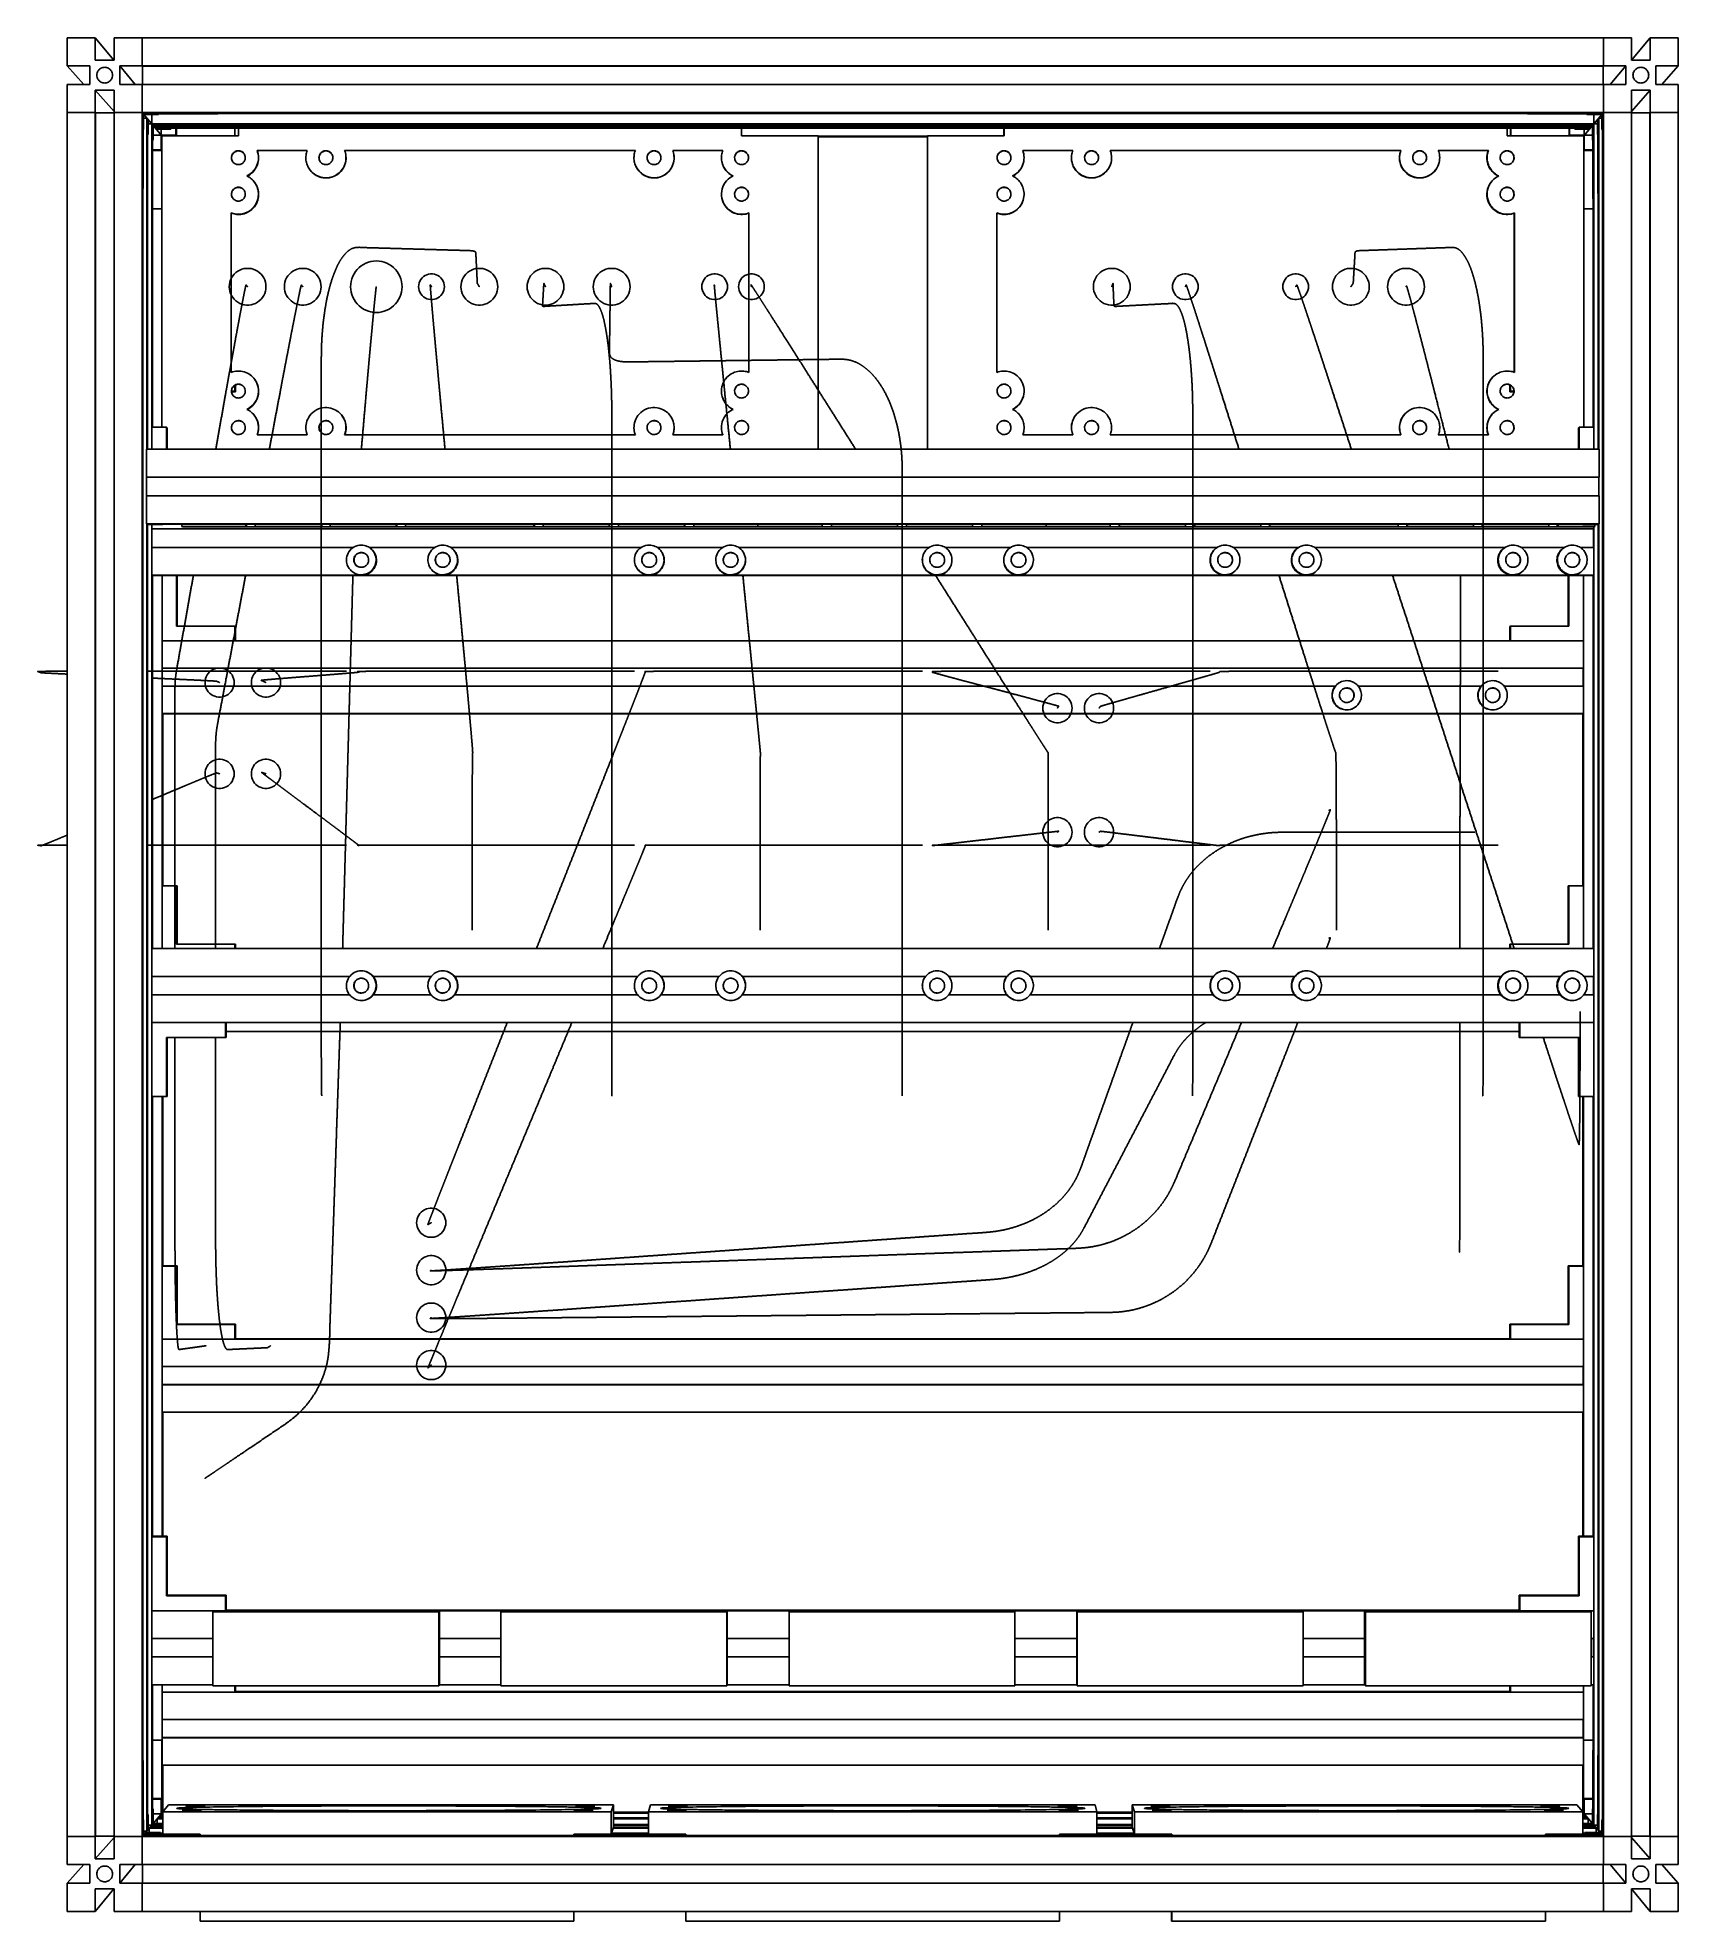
# Model space of a CAD drawing. Header units: millimetres. Extents: x -226 to 218, y -257 to 254.
import ezdxf

# ---------------------------------------------------------------- set-up
doc = ezdxf.new("R2010")
doc.units = ezdxf.units.MM
doc.layers.add('SKETCH', color=5, linetype='Continuous')
doc.layers.add('VISIBLE', color=7, linetype='Continuous')

msp = doc.modelspace()

# ---------------------------------------------------------------- linework, layer by layer
at = {"layer": 'SKETCH'}
for p, q in [((-149.49, -17.71), (-149.49, 27.83)), ((-70.75, -17.71), (-70.75, 27.83)), ((8, -17.71), (8, 27.83)), ((86.74, -17.71), (86.74, 27.83)), ((165.48, -17.71), (165.48, 27.83)), ((159.14, -60.36), (159.14, -15.46)), ((-149.34, -32.86), (-149.38, -32.87)), ((-70.68, -32.86), (-70.69, -32.87)), ((7.99, -32.86), (7.99, -32.87)), ((86.65, -32.86), (86.67, -32.87)), ((165.32, -32.86), (165.36, -32.87)), ((158.98, -75.25), (159.02, -75.27))]:
    msp.add_line(p, q, dxfattribs=at)
at = {"layer": 'SKETCH', "flags": 128}
for points in [[(-106.67, 186.42), (-106.67, 186.42), (-106.67, 186.43), (-106.67, 186.43), (-106.67, 186.43), (-106.68, 186.43), (-106.68, 186.44), (-106.68, 186.44), (-106.68, 186.44), (-106.68, 186.44), (-106.68, 186.45), (-106.68, 186.45), (-106.69, 186.45), (-106.69, 186.45), (-106.69, 186.46), (-106.69, 186.46), (-106.69, 186.46), (-106.69, 186.46), (-106.69, 186.47), (-106.7, 186.47), (-106.7, 186.47), (-106.7, 186.47), (-106.7, 186.47), (-106.7, 186.48), (-106.7, 186.48), (-106.7, 186.48), (-106.7, 186.48), (-106.71, 186.49), (-106.71, 186.49), (-106.71, 186.49), (-106.71, 186.49), (-106.71, 186.5), (-106.71, 186.5), (-106.71, 186.5), (-106.72, 186.5), (-106.72, 186.51), (-106.72, 186.51), (-106.72, 186.51), (-106.72, 186.51), (-106.72, 186.52), (-106.72, 186.52), (-106.73, 186.52), (-106.73, 186.52), (-106.73, 186.52), (-106.73, 186.53), (-106.73, 186.53), (-106.73, 186.53), (-106.73, 186.53), (-106.73, 186.54), (-106.74, 186.54), (-106.74, 186.54), (-106.74, 186.54), (-106.74, 186.55), (-106.74, 186.55), (-106.74, 186.55), (-106.74, 186.55), (-106.75, 186.56), (-106.75, 186.56), (-106.75, 186.56), (-106.75, 186.56), (-106.75, 186.57), (-106.75, 186.57), (-106.75, 186.57), (-106.76, 186.57), (-106.76, 186.57), (-106.76, 186.58), (-106.76, 186.58), (-106.76, 186.58), (-106.76, 186.58), (-106.76, 186.59), (-106.76, 186.59), (-106.77, 186.59), (-106.77, 186.59), (-106.77, 186.6), (-106.77, 186.6), (-106.77, 186.6), (-106.77, 186.6), (-106.77, 186.61), (-106.78, 186.61), (-106.78, 186.61), (-106.78, 186.61), (-106.78, 186.62), (-106.78, 186.62), (-106.78, 186.62), (-106.78, 186.62), (-106.79, 186.62), (-106.79, 186.63), (-106.79, 186.63), (-106.79, 186.63), (-106.79, 186.63), (-106.79, 186.64), (-106.79, 186.64), (-106.79, 186.64), (-106.8, 186.64), (-106.8, 186.65), (-106.8, 186.65), (-106.8, 186.65), (-106.8, 186.65), (-106.8, 186.66), (-106.8, 186.66), (-106.81, 186.66), (-106.81, 186.66), (-106.81, 186.67), (-106.81, 186.67), (-106.81, 186.67), (-106.81, 186.67), (-106.81, 186.68), (-106.82, 186.68), (-106.82, 186.68), (-106.82, 186.68), (-106.82, 186.68), (-106.82, 186.69), (-106.82, 186.69), (-106.82, 186.69), (-106.83, 186.69), (-106.83, 186.7), (-106.83, 186.7), (-106.83, 186.7), (-106.83, 186.7), (-106.83, 186.71), (-106.83, 186.71), (-106.83, 186.71), (-106.84, 186.71), (-106.84, 186.72), (-106.84, 186.72), (-106.84, 186.72), (-106.84, 186.72), (-106.84, 186.73), (-106.84, 186.73), (-106.85, 186.73), (-106.85, 186.73), (-106.85, 186.73), (-106.85, 186.74), (-106.85, 186.74), (-106.85, 186.74), (-106.85, 186.74), (-106.86, 186.75), (-106.86, 186.75), (-106.86, 186.75), (-106.86, 186.75), (-106.86, 186.76), (-106.86, 186.76), (-106.86, 186.76), (-106.86, 186.76), (-106.87, 186.77), (-106.87, 186.77), (-106.87, 186.77), (-106.87, 186.77), (-106.87, 186.78), (-106.87, 186.78), (-106.87, 186.78), (-106.88, 186.78), (-106.88, 186.79), (-106.88, 186.79), (-106.88, 186.79), (-106.88, 186.79), (-106.88, 186.79), (-106.88, 186.8), (-106.89, 186.8), (-106.89, 186.8), (-106.89, 186.8), (-106.89, 186.81), (-106.89, 186.81), (-106.89, 186.81), (-106.89, 186.81), (-106.89, 186.82), (-106.9, 186.82), (-106.9, 186.82), (-106.9, 186.82), (-106.9, 186.83), (-106.9, 186.83), (-106.9, 186.83), (-106.9, 186.83), (-106.91, 186.84), (-106.91, 186.84), (-106.91, 186.84), (-106.91, 186.84), (-106.91, 186.84), (-106.91, 186.85), (-106.91, 186.85), (-106.92, 186.85), (-106.92, 186.85), (-106.92, 186.86), (-106.92, 186.86), (-106.92, 186.86), (-106.92, 186.86), (-106.92, 186.87), (-106.92, 186.87), (-106.93, 186.87), (-106.93, 186.87), (-106.93, 186.88), (-106.93, 186.88), (-106.93, 186.88), (-106.93, 186.88), (-106.93, 186.89), (-106.94, 186.89), (-106.94, 186.89), (-106.94, 186.89), (-106.94, 186.9), (-106.94, 186.9), (-106.94, 186.9), (-106.94, 186.9), (-106.95, 186.9), (-106.95, 186.91), (-106.95, 186.91), (-106.95, 186.91), (-106.95, 186.91), (-106.95, 186.92), (-106.95, 186.92), (-106.96, 186.92), (-106.96, 186.92), (-106.96, 186.93), (-106.96, 186.93), (-106.96, 186.93), (-106.96, 186.93), (-106.96, 186.94), (-106.96, 186.94), (-106.97, 186.94), (-106.97, 186.94), (-106.97, 186.95), (-106.97, 186.95), (-106.97, 186.95), (-106.97, 186.95), (-106.97, 186.96), (-106.98, 186.96), (-106.98, 186.96), (-106.98, 186.96), (-106.98, 186.96), (-106.98, 186.97), (-106.98, 186.97), (-106.98, 186.97), (-106.99, 186.97), (-106.99, 186.98), (-106.99, 186.98), (-106.99, 186.98), (-106.99, 186.98), (-106.99, 186.99), (-106.99, 186.99), (-106.99, 186.99), (-107, 186.99), (-107, 187), (-107, 187), (-107, 187), (-107, 187), (-107, 187.01), (-107, 187.01), (-107.01, 187.01), (-107.01, 187.01), (-107.01, 187.02), (-107.01, 187.02), (-107.01, 187.02), (-107.01, 187.02), (-107.01, 187.02), (-107.02, 187.03), (-107.02, 187.03), (-107.02, 187.03), (-107.02, 187.03), (-107.02, 187.04), (-107.02, 187.04), (-107.02, 187.04), (-107.03, 187.04), (-107.03, 187.05), (-107.03, 187.05), (-107.03, 187.05), (-107.03, 187.05), (-107.03, 187.06), (-107.03, 187.06), (-107.03, 187.06), (-107.04, 187.06), (-107.04, 187.07), (-107.04, 187.07), (-107.04, 187.07), (-107.04, 187.07), (-107.04, 187.08), (-107.04, 187.08), (-107.05, 187.08), (-107.05, 187.08), (-107.05, 187.08), (-107.05, 187.09), (-107.05, 187.09), (-107.05, 187.09), (-107.05, 187.09), (-107.06, 187.1), (-107.06, 187.1), (-107.06, 187.1), (-107.06, 187.1), (-107.06, 187.11), (-107.06, 187.11), (-107.06, 187.11), (-107.06, 187.11), (-107.07, 187.12), (-107.07, 187.12), (-107.07, 187.12), (-107.07, 187.12), (-107.07, 187.13), (-107.07, 187.13), (-107.07, 187.13), (-107.08, 187.13), (-107.08, 187.14), (-107.08, 187.14), (-107.08, 187.14), (-107.08, 187.14), (-107.08, 187.14), (-107.08, 187.15), (-107.09, 187.15), (-107.09, 187.15), (-107.09, 187.15), (-107.09, 187.16), (-107.09, 187.16), (-107.09, 187.16), (-107.09, 187.16), (-107.1, 187.17), (-107.1, 187.17), (-107.1, 187.17), (-107.1, 187.17), (-107.1, 187.18), (-107.1, 187.18), (-107.1, 187.18), (-107.1, 187.18), (-107.11, 187.19), (-107.11, 187.19), (-107.11, 187.19), (-107.11, 187.19), (-107.11, 187.2), (-107.11, 187.2), (-107.11, 187.2), (-107.12, 187.2), (-107.12, 187.2), (-107.12, 187.21), (-107.12, 187.21), (-107.12, 187.21), (-107.12, 187.21), (-107.12, 187.22), (-107.13, 187.22), (-107.13, 187.22), (-107.13, 187.22), (-107.13, 187.23), (-107.13, 187.23), (-107.13, 187.23), (-107.13, 187.23), (-107.14, 187.24), (-107.14, 187.24), (-107.14, 187.24), (-107.14, 187.24), (-107.14, 187.25), (-107.14, 187.25), (-107.14, 187.25), (-107.14, 187.25), (-107.15, 187.26), (-107.15, 187.26), (-107.15, 187.26), (-107.15, 187.26), (-107.15, 187.26), (-107.15, 187.27), (-107.15, 187.27), (-107.16, 187.27), (-107.16, 187.27), (-107.16, 187.28), (-107.16, 187.28), (-107.16, 187.28), (-107.16, 187.28), (-107.16, 187.29), (-107.17, 187.29), (-107.17, 187.29), (-107.17, 187.29), (-107.17, 187.3), (-107.17, 187.3), (-107.17, 187.3), (-107.17, 187.3), (-107.18, 187.31), (-107.18, 187.31), (-107.18, 187.31), (-107.18, 187.31), (-107.18, 187.32), (-107.18, 187.32), (-107.19, 187.32), (-107.19, 187.32), (-107.19, 187.33), (-107.19, 187.33), (-107.19, 187.33), (-107.19, 187.33), (-107.19, 187.34), (-107.19, 187.34), (-107.19, 187.34), (-107.2, 187.34), (-107.2, 187.34), (-107.2, 187.34), (-107.2, 187.34), (-107.2, 187.34), (-107.2, 187.35), (-107.2, 187.35), (-107.2, 187.35), (-107.2, 187.35), (-107.2, 187.35), (-107.2, 187.35), (-107.2, 187.35), (-107.2, 187.35), (-107.2, 187.35), (-107.2, 187.35), (-107.2, 187.35), (-107.2, 187.35), (-107.2, 187.35), (-107.2, 187.35), (-107.2, 187.35), (-107.2, 187.35), (-107.2, 187.36), (-107.2, 187.36), (-107.2, 187.36), (-107.2, 187.36), (-107.2, 187.36), (-107.2, 187.36), (-107.2, 187.36), (-107.2, 187.36), (-107.2, 187.36), (-107.2, 187.36), (-107.2, 187.37), (-107.2, 187.37), (-107.2, 187.37), (-107.2, 187.37), (-107.2, 187.37), (-107.2, 187.37), (-107.2, 187.37), (-107.2, 187.38), (-107.2, 187.38), (-107.2, 187.38), (-107.2, 187.38), (-107.2, 187.38), (-107.2, 187.38), (-107.2, 187.39), (-107.2, 187.39), (-107.2, 187.39), (-107.2, 187.39), (-107.2, 187.39), (-107.2, 187.39), (-107.2, 187.4), (-107.2, 187.4), (-107.2, 187.4), (-107.2, 187.4), (-107.2, 187.4), (-107.2, 187.41), (-107.21, 187.41), (-107.21, 187.41), (-107.21, 187.41), (-107.21, 187.42), (-107.21, 187.42), (-107.21, 187.42), (-107.21, 187.42), (-107.21, 187.42), (-107.21, 187.43), (-107.21, 187.43), (-107.21, 187.43), (-107.21, 187.43), (-107.21, 187.44), (-107.21, 187.44), (-107.21, 187.44), (-107.21, 187.44), (-107.21, 187.45), (-107.21, 187.45), (-107.21, 187.45), (-107.21, 187.45), (-107.21, 187.46), (-107.21, 187.46), (-107.21, 187.46), (-107.21, 187.46), (-107.21, 187.47), (-107.21, 187.47), (-107.21, 187.47), (-107.21, 187.47), (-107.21, 187.48), (-107.21, 187.48), (-107.21, 187.48), (-107.21, 187.49), (-107.21, 187.49), (-107.21, 187.49), (-107.21, 187.49), (-107.21, 187.5), (-107.21, 187.5), (-107.21, 187.51), (-107.21, 187.51), (-107.21, 187.51), (-107.21, 187.52), (-107.21, 187.53), (-107.21, 187.55), (-107.21, 187.57), (-107.22, 187.59), (-107.22, 187.61), (-107.22, 187.64), (-107.22, 187.66), (-107.22, 187.69), (-107.22, 187.72), (-107.22, 187.75), (-107.22, 187.78), (-107.23, 187.81), (-107.23, 187.84), (-107.23, 187.88), (-107.23, 187.91), (-107.23, 187.94), (-107.23, 187.97), (-107.24, 188.01), (-107.24, 188.04), (-107.24, 188.07), (-107.24, 188.1), (-107.24, 188.13), (-107.24, 188.16), (-107.24, 188.19), (-107.25, 188.22), (-107.25, 188.25), (-107.25, 188.27), (-107.25, 188.3), (-107.25, 188.33), (-107.25, 188.36), (-107.25, 188.39), (-107.26, 188.41), (-107.26, 188.44), (-107.26, 188.47), (-107.26, 188.5), (-107.26, 188.53), (-107.26, 188.55), (-107.26, 188.58), (-107.27, 188.61), (-107.27, 188.64), (-107.27, 188.67), (-107.27, 188.69), (-107.27, 188.72), (-107.27, 188.75), (-107.27, 188.78), (-107.27, 188.81), (-107.28, 188.83), (-107.28, 188.86), (-107.28, 188.89), (-107.28, 188.92), (-107.28, 188.95), (-107.28, 188.97), (-107.28, 189), (-107.29, 189.03), (-107.29, 189.06), (-107.29, 189.09), (-107.29, 189.11), (-107.29, 189.14), (-107.29, 189.17), (-107.29, 189.2), (-107.3, 189.23), (-107.3, 189.25), (-107.3, 189.28), (-107.3, 189.31), (-107.3, 189.34), (-107.3, 189.37), (-107.3, 189.39), (-107.3, 189.42), (-107.31, 189.45), (-107.31, 189.48), (-107.31, 189.51), (-107.31, 189.53), (-107.31, 189.56), (-107.31, 189.59), (-107.31, 189.62), (-107.32, 189.65), (-107.32, 189.67), (-107.32, 189.7), (-107.32, 189.73), (-107.32, 189.76), (-107.32, 189.78), (-107.32, 189.81), (-107.33, 189.84), (-107.33, 189.87), (-107.33, 189.9), (-107.33, 189.92), (-107.33, 189.95), (-107.33, 189.98), (-107.33, 190.01), (-107.34, 190.04), (-107.34, 190.06), (-107.34, 190.09), (-107.34, 190.12), (-107.34, 190.15), (-107.34, 190.18), (-107.34, 190.2), (-107.34, 190.23), (-107.35, 190.26), (-107.35, 190.29), (-107.35, 190.32), (-107.35, 190.34), (-107.35, 190.37), (-107.35, 190.4), (-107.35, 190.43), (-107.36, 190.46), (-107.36, 190.48), (-107.36, 190.51), (-107.36, 190.54), (-107.36, 190.57), (-107.36, 190.6), (-107.36, 190.62), (-107.37, 190.65), (-107.37, 190.68), (-107.37, 190.71), (-107.37, 190.74), (-107.37, 190.76), (-107.37, 190.79), (-107.37, 190.82), (-107.37, 190.85), (-107.38, 190.88), (-107.38, 190.9), (-107.38, 190.93), (-107.38, 190.96), (-107.38, 190.99), (-107.38, 191.02), (-107.38, 191.05), (-107.39, 191.07), (-107.39, 191.1), (-107.39, 191.13), (-107.39, 191.16), (-107.39, 191.19), (-107.39, 191.21), (-107.39, 191.24), (-107.4, 191.27), (-107.4, 191.3), (-107.4, 191.33), (-107.4, 191.35), (-107.4, 191.38), (-107.4, 191.41), (-107.4, 191.44), (-107.41, 191.47), (-107.41, 191.49), (-107.41, 191.52), (-107.41, 191.55), (-107.41, 191.58), (-107.41, 191.61), (-107.41, 191.63), (-107.41, 191.66), (-107.42, 191.69), (-107.42, 191.72), (-107.42, 191.75), (-107.42, 191.77), (-107.42, 191.8), (-107.42, 191.83), (-107.42, 191.86), (-107.43, 191.89), (-107.43, 191.91), (-107.43, 191.94), (-107.43, 191.97), (-107.43, 192), (-107.43, 192.03), (-107.43, 192.05), (-107.44, 192.08), (-107.44, 192.11), (-107.44, 192.14), (-107.44, 192.17), (-107.44, 192.2), (-107.44, 192.22), (-107.44, 192.25), (-107.44, 192.28), (-107.45, 192.31), (-107.45, 192.34), (-107.45, 192.36), (-107.45, 192.39), (-107.45, 192.42), (-107.45, 192.45), (-107.45, 192.48), (-107.46, 192.5), (-107.46, 192.53), (-107.46, 192.56), (-107.46, 192.59), (-107.46, 192.62), (-107.46, 192.64), (-107.46, 192.67), (-107.47, 192.7), (-107.47, 192.73), (-107.47, 192.76), (-107.47, 192.78), (-107.47, 192.81), (-107.47, 192.84), (-107.47, 192.87), (-107.48, 192.9), (-107.48, 192.93), (-107.48, 192.95), (-107.48, 192.98), (-107.48, 193.01), (-107.48, 193.04), (-107.48, 193.07), (-107.48, 193.09), (-107.49, 193.12), (-107.49, 193.15), (-107.49, 193.18), (-107.49, 193.21), (-107.49, 193.23), (-107.49, 193.26), (-107.49, 193.29), (-107.5, 193.32), (-107.5, 193.35), (-107.5, 193.37), (-107.5, 193.4), (-107.5, 193.43), (-107.5, 193.46), (-107.5, 193.49), (-107.51, 193.51), (-107.51, 193.54), (-107.51, 193.57), (-107.51, 193.6), (-107.51, 193.63), (-107.51, 193.66), (-107.51, 193.68), (-107.52, 193.71), (-107.52, 193.74), (-107.52, 193.77), (-107.52, 193.8), (-107.52, 193.82), (-107.52, 193.85), (-107.52, 193.88), (-107.52, 193.91), (-107.53, 193.94), (-107.53, 193.96), (-107.53, 193.99), (-107.53, 194.02), (-107.53, 194.05), (-107.53, 194.08), (-107.53, 194.11), (-107.54, 194.13), (-107.54, 194.16), (-107.54, 194.19), (-107.54, 194.22), (-107.54, 194.25), (-107.54, 194.27), (-107.54, 194.3), (-107.55, 194.33), (-107.55, 194.36), (-107.55, 194.39), (-107.55, 194.41), (-107.55, 194.44), (-107.55, 194.47), (-107.55, 194.5), (-107.56, 194.53), (-107.56, 194.56), (-107.56, 194.58), (-107.56, 194.61), (-107.56, 194.64), (-107.56, 194.67), (-107.56, 194.7), (-107.56, 194.72), (-107.57, 194.75), (-107.57, 194.78), (-107.57, 194.81), (-107.57, 194.84), (-107.57, 194.86), (-107.57, 194.89), (-107.57, 194.92), (-107.58, 194.95), (-107.58, 194.98), (-107.58, 195.01), (-107.58, 195.04), (-107.58, 195.07), (-107.58, 195.1), (-107.58, 195.13), (-107.58, 195.16), (-107.58, 195.19), (-107.58, 195.22), (-107.58, 195.25), (-107.58, 195.28), (-107.58, 195.31), (-107.58, 195.34), (-107.58, 195.37), (-107.58, 195.4), (-107.58, 195.42), (-107.59, 195.45), (-107.59, 195.48), (-107.59, 195.5), (-107.59, 195.53), (-107.6, 195.55), (-107.6, 195.57), (-107.61, 195.6), (-107.61, 195.61), (-107.61, 195.62), (-107.62, 195.63), (-107.62, 195.65), (-107.62, 195.66), (-107.63, 195.67), (-107.63, 195.68), (-107.63, 195.69), (-107.64, 195.7), (-107.64, 195.71), (-107.64, 195.72), (-107.65, 195.73), (-107.65, 195.74), (-107.66, 195.75), (-107.66, 195.76), (-107.67, 195.77), (-107.67, 195.78), (-107.68, 195.79), (-107.68, 195.8), (-107.69, 195.81), (-107.7, 195.82), (-107.71, 195.83), (-107.71, 195.83), (-107.72, 195.84), (-107.73, 195.85), (-107.74, 195.86), (-107.75, 195.87), (-107.76, 195.88), (-107.77, 195.89), (-107.78, 195.9), (-107.8, 195.9), (-107.81, 195.91), (-107.82, 195.92), (-107.83, 195.93), (-107.85, 195.94), (-107.86, 195.94), (-107.87, 195.95), (-107.89, 195.96), (-107.9, 195.97), (-107.92, 195.97), (-107.93, 195.98), (-107.95, 195.99), (-107.96, 195.99), (-107.98, 196), (-107.99, 196.01), (-108.01, 196.02), (-108.03, 196.02), (-108.05, 196.03), (-108.06, 196.03), (-108.08, 196.04), (-108.1, 196.05), (-108.12, 196.05), (-108.14, 196.06), (-108.16, 196.06), (-108.18, 196.07), (-108.2, 196.08), (-108.22, 196.08), (-108.24, 196.09), (-108.26, 196.09), (-108.28, 196.1), (-108.3, 196.1), (-108.33, 196.11), (-108.35, 196.11), (-108.37, 196.12), (-108.4, 196.12), (-108.42, 196.12), (-108.44, 196.13), (-108.47, 196.13), (-108.49, 196.14), (-108.52, 196.14), (-108.54, 196.15), (-108.57, 196.15), (-108.6, 196.15), (-108.62, 196.16), (-108.65, 196.16), (-108.67, 196.16), (-108.7, 196.17), (-108.73, 196.17), (-108.75, 196.17), (-108.78, 196.17), (-108.81, 196.18), (-108.83, 196.18), (-108.86, 196.18), (-108.89, 196.18), (-108.92, 196.18), (-108.95, 196.19), (-108.98, 196.19), (-109.01, 196.19), (-109.04, 196.19), (-109.08, 196.19), (-109.11, 196.2), (-109.15, 196.2), (-109.18, 196.2), (-109.22, 196.2), (-109.25, 196.2), (-109.29, 196.21), (-109.36, 196.21), (-109.42, 196.21), (-109.49, 196.21), (-109.57, 196.22), (-109.64, 196.22), (-109.72, 196.22), (-109.8, 196.22), (-109.89, 196.23), (-109.97, 196.23), (-110.06, 196.23), (-110.14, 196.23), (-110.23, 196.24), (-110.32, 196.24), (-110.41, 196.24), (-110.51, 196.24), (-110.6, 196.25), (-110.69, 196.25), (-110.78, 196.25), (-110.87, 196.25), (-110.96, 196.25), (-111.05, 196.26), (-111.14, 196.26), (-111.22, 196.26), (-111.31, 196.26), (-111.39, 196.27), (-111.48, 196.27), (-111.56, 196.27), (-111.65, 196.27), (-111.73, 196.28), (-111.81, 196.28), (-111.9, 196.28), (-111.98, 196.28), (-112.07, 196.29), (-112.15, 196.29), (-112.23, 196.29), (-112.32, 196.29), (-112.4, 196.29), (-112.49, 196.3), (-112.57, 196.3), (-112.65, 196.3), (-112.74, 196.3), (-112.82, 196.31), (-112.91, 196.31), (-112.99, 196.31), (-113.07, 196.31), (-113.16, 196.32), (-113.24, 196.32), (-113.33, 196.32), (-113.41, 196.32), (-113.49, 196.33), (-113.58, 196.33), (-113.66, 196.33), (-113.75, 196.33), (-113.83, 196.34), (-113.91, 196.34), (-114, 196.34), (-114.08, 196.34), (-114.17, 196.35), (-114.25, 196.35), (-114.33, 196.35), (-114.42, 196.35), (-114.5, 196.36), (-114.59, 196.36), (-114.67, 196.36), (-114.75, 196.36), (-114.84, 196.37), (-114.92, 196.37), (-115.01, 196.37), (-115.09, 196.37), (-115.18, 196.37), (-115.26, 196.38), (-115.34, 196.38), (-115.43, 196.38), (-115.51, 196.38), (-115.6, 196.39), (-115.68, 196.39), (-115.76, 196.39), (-115.85, 196.39), (-115.93, 196.4), (-116.02, 196.4), (-116.1, 196.4), (-116.18, 196.4), (-116.27, 196.41), (-116.35, 196.41), (-116.44, 196.41), (-116.52, 196.41), (-116.61, 196.42), (-116.69, 196.42), (-116.77, 196.42), (-116.86, 196.42), (-116.94, 196.43), (-117.03, 196.43), (-117.11, 196.43), (-117.19, 196.43), (-117.28, 196.44), (-117.36, 196.44), (-117.45, 196.44), (-117.53, 196.44), (-117.62, 196.45), (-117.7, 196.45), (-117.78, 196.45), (-117.87, 196.45), (-117.95, 196.45), (-118.04, 196.46), (-118.12, 196.46), (-118.2, 196.46), (-118.29, 196.46), (-118.37, 196.47), (-118.46, 196.47), (-118.54, 196.47), (-118.63, 196.47), (-118.71, 196.48), (-118.79, 196.48), (-118.88, 196.48), (-118.96, 196.48), (-119.05, 196.49), (-119.13, 196.49), (-119.21, 196.49), (-119.3, 196.49), (-119.38, 196.5), (-119.47, 196.5), (-119.55, 196.5), (-119.64, 196.5), (-119.72, 196.51), (-119.8, 196.51), (-119.89, 196.51), (-119.97, 196.51), (-120.06, 196.52), (-120.14, 196.52), (-120.23, 196.52), (-120.31, 196.52), (-120.39, 196.53), (-120.48, 196.53), (-120.56, 196.53), (-120.65, 196.53), (-120.73, 196.54), (-120.82, 196.54), (-120.9, 196.54), (-120.98, 196.54), (-121.07, 196.54), (-121.15, 196.55), (-121.24, 196.55), (-121.32, 196.55), (-121.41, 196.55), (-121.49, 196.56), (-121.57, 196.56), (-121.66, 196.56), (-121.74, 196.56), (-121.83, 196.57), (-121.91, 196.57), (-121.99, 196.57), (-122.08, 196.57), (-122.16, 196.58), (-122.25, 196.58), (-122.33, 196.58), (-122.42, 196.58), (-122.5, 196.59), (-122.58, 196.59), (-122.67, 196.59), (-122.75, 196.59), (-122.84, 196.6), (-122.92, 196.6), (-123.01, 196.6), (-123.09, 196.6), (-123.17, 196.61), (-123.26, 196.61), (-123.34, 196.61), (-123.43, 196.61), (-123.51, 196.62), (-123.6, 196.62), (-123.68, 196.62), (-123.76, 196.62), (-123.85, 196.62), (-123.93, 196.63), (-124.02, 196.63), (-124.1, 196.63), (-124.19, 196.63), (-124.27, 196.64), (-124.35, 196.64), (-124.44, 196.64), (-124.52, 196.64), (-124.61, 196.65), (-124.69, 196.65), (-124.78, 196.65), (-124.86, 196.65), (-124.94, 196.66), (-125.03, 196.66), (-125.11, 196.66), (-125.2, 196.66), (-125.28, 196.67), (-125.37, 196.67), (-125.45, 196.67), (-125.54, 196.67), (-125.62, 196.68), (-125.7, 196.68), (-125.79, 196.68), (-125.87, 196.68), (-125.96, 196.69), (-126.04, 196.69), (-126.13, 196.69), (-126.21, 196.69), (-126.29, 196.7), (-126.38, 196.7), (-126.46, 196.7), (-126.55, 196.7), (-126.63, 196.71), (-126.72, 196.71), (-126.8, 196.71), (-126.89, 196.71), (-126.97, 196.71), (-127.05, 196.72), (-127.14, 196.72), (-127.22, 196.72), (-127.31, 196.72), (-127.39, 196.73), (-127.48, 196.73), (-127.56, 196.73), (-127.65, 196.73), (-127.73, 196.74), (-127.81, 196.74), (-127.9, 196.74), (-127.98, 196.74), (-128.07, 196.75), (-128.15, 196.75), (-128.24, 196.75), (-128.32, 196.75), (-128.41, 196.76), (-128.49, 196.76), (-128.57, 196.76), (-128.66, 196.76), (-128.74, 196.77), (-128.83, 196.77), (-128.91, 196.77), (-129, 196.77), (-129.08, 196.78), (-129.16, 196.78), (-129.25, 196.78), (-129.33, 196.78), (-129.42, 196.79), (-129.5, 196.79), (-129.59, 196.79), (-129.67, 196.79), (-129.76, 196.8), (-129.84, 196.8), (-129.93, 196.8), (-130.01, 196.8), (-130.09, 196.81), (-130.18, 196.81), (-130.26, 196.81), (-130.35, 196.81), (-130.43, 196.81), (-130.52, 196.82), (-130.6, 196.82), (-130.69, 196.82), (-130.77, 196.82), (-130.85, 196.83), (-130.94, 196.83), (-131.02, 196.83), (-131.11, 196.83), (-131.19, 196.84), (-131.28, 196.84), (-131.36, 196.84), (-131.45, 196.84), (-131.53, 196.85), (-131.62, 196.85), (-131.7, 196.85), (-131.78, 196.85), (-131.87, 196.86), (-131.95, 196.86), (-132.04, 196.86), (-132.12, 196.86), (-132.21, 196.87), (-132.29, 196.87), (-132.38, 196.87), (-132.46, 196.87), (-132.54, 196.88), (-132.63, 196.88), (-132.71, 196.88), (-132.8, 196.88), (-132.88, 196.89), (-132.97, 196.89), (-133.05, 196.89), (-133.14, 196.89), (-133.22, 196.9), (-133.31, 196.9), (-133.39, 196.9), (-133.47, 196.9), (-133.56, 196.9), (-133.64, 196.91), (-133.73, 196.91), (-133.81, 196.91), (-133.9, 196.91), (-133.98, 196.92), (-134.07, 196.92), (-134.15, 196.92), (-134.24, 196.92), (-134.32, 196.93), (-134.4, 196.93), (-134.49, 196.93), (-134.57, 196.93), (-134.66, 196.94), (-134.74, 196.94), (-134.83, 196.94), (-134.91, 196.94), (-135, 196.95), (-135.08, 196.95), (-135.17, 196.95), (-135.25, 196.95), (-135.33, 196.96), (-135.42, 196.96), (-135.5, 196.96), (-135.59, 196.96), (-135.67, 196.97), (-135.76, 196.97), (-135.84, 196.97), (-135.93, 196.97), (-136.01, 196.98), (-136.1, 196.98), (-136.18, 196.98), (-136.27, 196.98), (-136.35, 196.99), (-136.44, 196.99), (-136.52, 196.99), (-136.6, 196.99), (-136.69, 197), (-136.77, 197), (-136.86, 197), (-136.94, 197), (-137.03, 197), (-137.11, 197.01), (-137.2, 197.01), (-137.28, 197.01), (-137.37, 197.01), (-137.45, 197.02), (-137.54, 197.02), (-137.62, 197.02), (-137.71, 197.02), (-137.79, 197.03), (-137.88, 197.03), (-137.96, 197.04), (-138.05, 197.04), (-138.14, 197.05), (-138.22, 197.05), (-138.31, 197.06), (-138.4, 197.06), (-138.49, 197.07), (-138.57, 197.07), (-138.66, 197.08), (-138.75, 197.08), (-138.83, 197.09), (-138.92, 197.09), (-139, 197.09), (-139.09, 197.09), (-139.17, 197.1), (-139.25, 197.1), (-139.34, 197.1), (-139.42, 197.09), (-139.5, 197.09), (-139.57, 197.09), (-139.65, 197.08), (-139.72, 197.08), (-139.78, 197.07), (-139.84, 197.07), (-139.9, 197.06), (-139.96, 197.05), (-140.02, 197.05), (-140.08, 197.04), (-140.14, 197.04), (-140.2, 197.03), (-140.26, 197.02), (-140.31, 197.01), (-140.37, 197), (-140.43, 196.99), (-140.48, 196.98), (-140.54, 196.97), (-140.6, 196.96), (-140.65, 196.94), (-140.71, 196.93), (-140.77, 196.91), (-140.82, 196.9), (-140.88, 196.88), (-140.94, 196.86), (-140.99, 196.84), (-141.05, 196.81), (-141.11, 196.79), (-141.17, 196.76), (-141.22, 196.74), (-141.28, 196.71), (-141.34, 196.68), (-141.4, 196.65), (-141.45, 196.62), (-141.51, 196.59), (-141.57, 196.55), (-141.63, 196.52), (-141.68, 196.48), (-141.74, 196.45), (-141.8, 196.41), (-141.86, 196.37), (-141.91, 196.33), (-141.97, 196.29), (-142.03, 196.25), (-142.08, 196.21), (-142.14, 196.16), (-142.2, 196.12), (-142.25, 196.07), (-142.31, 196.03), (-142.37, 195.98), (-142.42, 195.93), (-142.48, 195.88), (-142.53, 195.83), (-142.59, 195.78), (-142.65, 195.73), (-142.7, 195.67), (-142.76, 195.62), (-142.81, 195.56), (-142.87, 195.51), (-142.92, 195.45), (-142.98, 195.39), (-143.03, 195.33), (-143.09, 195.27), (-143.14, 195.2), (-143.2, 195.14), (-143.25, 195.08), (-143.31, 195.01), (-143.36, 194.95), (-143.41, 194.88), (-143.47, 194.81), (-143.52, 194.74), (-143.58, 194.67), (-143.63, 194.6), (-143.68, 194.53), (-143.74, 194.46), (-143.79, 194.38), (-143.84, 194.31), (-143.9, 194.23), (-143.95, 194.16), (-144, 194.08), (-144.05, 194), (-144.1, 193.92), (-144.16, 193.84), (-144.21, 193.76), (-144.26, 193.67), (-144.31, 193.59), (-144.36, 193.51), (-144.42, 193.42), (-144.47, 193.33), (-144.52, 193.25), (-144.57, 193.16), (-144.62, 193.07), (-144.67, 192.98), (-144.72, 192.89), (-144.77, 192.79), (-144.82, 192.7), (-144.87, 192.61), (-144.92, 192.51), (-144.97, 192.42), (-145.02, 192.32), (-145.07, 192.22), (-145.11, 192.13), (-145.16, 192.03), (-145.21, 191.93), (-145.26, 191.82), (-145.31, 191.72), (-145.36, 191.62), (-145.4, 191.51), (-145.45, 191.41), (-145.5, 191.3), (-145.55, 191.2), (-145.59, 191.09), (-145.64, 190.98), (-145.69, 190.87), (-145.73, 190.76), (-145.78, 190.65), (-145.82, 190.54), (-145.87, 190.43), (-145.91, 190.31), (-145.96, 190.2), (-146, 190.09), (-146.05, 189.97), (-146.09, 189.85), (-146.14, 189.74), (-146.18, 189.62), (-146.22, 189.5), (-146.27, 189.38), (-146.31, 189.26), (-146.35, 189.14), (-146.4, 189.02), (-146.44, 188.89), (-146.48, 188.77), (-146.52, 188.64), (-146.56, 188.52), (-146.61, 188.39), (-146.65, 188.26), (-146.69, 188.14), (-146.73, 188.01), (-146.77, 187.88), (-146.81, 187.75), (-146.85, 187.62), (-146.89, 187.49), (-146.93, 187.35), (-146.97, 187.22), (-147.01, 187.09), (-147.05, 186.95), (-147.08, 186.82), (-147.12, 186.68), (-147.16, 186.55), (-147.2, 186.41), (-147.24, 186.27), (-147.27, 186.13), (-147.31, 185.99), (-147.35, 185.85), (-147.38, 185.71), (-147.42, 185.57), (-147.45, 185.43), (-147.49, 185.29), (-147.53, 185.14), (-147.56, 185), (-147.6, 184.85), (-147.63, 184.71), (-147.66, 184.56), (-147.7, 184.42), (-147.73, 184.27), (-147.76, 184.12), (-147.8, 183.97), (-147.83, 183.82), (-147.86, 183.67), (-147.9, 183.52), (-147.93, 183.37), (-147.96, 183.22), (-147.99, 183.07), (-148.02, 182.92), (-148.05, 182.77), (-148.08, 182.61), (-148.11, 182.46), (-148.14, 182.3), (-148.17, 182.15), (-148.2, 181.99), (-148.23, 181.84), (-148.26, 181.68), (-148.29, 181.52), (-148.31, 181.36), (-148.34, 181.2), (-148.37, 181.04), (-148.4, 180.88), (-148.42, 180.72), (-148.45, 180.56), (-148.48, 180.4), (-148.5, 180.24), (-148.53, 180.08), (-148.55, 179.92), (-148.58, 179.75), (-148.6, 179.59), (-148.63, 179.43), (-148.65, 179.26), (-148.67, 179.1), (-148.7, 178.93), (-148.72, 178.77), (-148.74, 178.6), (-148.76, 178.44), (-148.79, 178.27), (-148.81, 178.1), (-148.83, 177.93), (-148.85, 177.76), (-148.87, 177.6), (-148.89, 177.43), (-148.91, 177.26), (-148.93, 177.09), (-148.95, 176.92), (-148.97, 176.75), (-148.99, 176.58), (-149.01, 176.4), (-149.02, 176.23), (-149.04, 176.06), (-149.06, 175.89), (-149.07, 175.72), (-149.09, 175.54), (-149.11, 175.37), (-149.12, 175.2), (-149.14, 175.03), (-149.15, 174.85), (-149.17, 174.68), (-149.18, 174.5), (-149.2, 174.33), (-149.21, 174.15), (-149.23, 173.98), (-149.24, 173.8), (-149.25, 173.63), (-149.27, 173.45), (-149.28, 173.27), (-149.29, 173.1), (-149.3, 172.92), (-149.31, 172.74), (-149.32, 172.56), (-149.33, 172.39), (-149.34, 172.21), (-149.35, 172.03), (-149.36, 171.85), (-149.37, 171.67), (-149.38, 171.5), (-149.39, 171.32), (-149.4, 171.14), (-149.41, 170.96), (-149.41, 170.79), (-149.42, 170.61), (-149.43, 170.44), (-149.43, 170.27), (-149.44, 170.09), (-149.44, 169.92), (-149.45, 169.74), (-149.45, 169.57), (-149.46, 169.39), (-149.46, 169.22), (-149.46, 169.04), (-149.47, 168.86), (-149.47, 168.68), (-149.47, 168.5), (-149.47, 168.32), (-149.48, 168.14), (-149.48, 167.96), (-149.48, 167.77), (-149.48, 167.58), (-149.49, 167.39), (-149.49, 167.2), (-149.49, 167), (-149.49, 166.76), (-149.5, 166.52), (-149.5, 166.27), (-149.5, 166.02), (-149.5, 165.76), (-149.5, 165.5), (-149.5, 165.24), (-149.5, 164.98), (-149.5, 164.72), (-149.5, 164.45), (-149.5, 164.18), (-149.5, 163.91), (-149.5, 163.64), (-149.5, 163.37), (-149.5, 163.1), (-149.5, 162.83), (-149.49, 162.56), (-149.49, 162.28), (-149.49, 162.01), (-149.49, 161.74), (-149.49, 161.47), (-149.49, 161.21), (-149.49, 160.94), (-149.49, 160.67), (-149.49, 160.41), (-149.49, 160.15), (-149.49, 159.88), (-149.49, 159.62), (-149.49, 159.36), (-149.49, 159.09), (-149.49, 158.83), (-149.49, 158.57), (-149.49, 158.3), (-149.49, 158.04), (-149.49, 157.78), (-149.49, 157.51), (-149.49, 157.25), (-149.49, 156.98), (-149.49, 156.72), (-149.49, 156.46), (-149.49, 156.19), (-149.49, 155.93), (-149.49, 155.67), (-149.49, 155.4), (-149.49, 155.14), (-149.49, 154.88), (-149.49, 154.61), (-149.49, 154.35), (-149.49, 154.09), (-149.49, 153.82), (-149.49, 153.56), (-149.49, 153.29), (-149.49, 153.03), (-149.49, 152.77), (-149.49, 152.5), (-149.49, 152.24), (-149.49, 151.98), (-149.49, 151.71), (-149.49, 151.45), (-149.49, 151.19), (-149.49, 150.92), (-149.49, 150.66), (-149.49, 150.4), (-149.49, 150.13), (-149.49, 149.87), (-149.49, 149.6), (-149.49, 149.34), (-149.49, 149.08), (-149.49, 148.81), (-149.49, 148.55), (-149.49, 148.29), (-149.49, 148.02), (-149.49, 147.76), (-149.49, 147.5), (-149.49, 147.23), (-149.49, 146.97), (-149.49, 146.71), (-149.49, 146.44), (-149.49, 146.18), (-149.49, 145.91), (-149.49, 145.65), (-149.49, 145.39), (-149.49, 145.12), (-149.49, 144.86), (-149.49, 144.6), (-149.49, 144.33), (-149.49, 144.07), (-149.49, 143.81), (-149.49, 143.54), (-149.49, 143.28), (-149.49, 143.02), (-149.49, 142.75), (-149.49, 142.49), (-149.49, 142.22), (-149.49, 141.96), (-149.49, 141.7), (-149.49, 141.43), (-149.49, 141.17), (-149.49, 140.91), (-149.49, 140.64), (-149.49, 140.38), (-149.49, 140.12), (-149.49, 139.85), (-149.49, 139.59), (-149.49, 139.33), (-149.49, 139.06), (-149.49, 138.8), (-149.49, 138.53), (-149.49, 138.27), (-149.49, 138.01), (-149.49, 137.74), (-149.49, 137.48), (-149.49, 137.22), (-149.49, 136.95), (-149.49, 136.69), (-149.49, 136.43), (-149.49, 136.16), (-149.49, 135.9), (-149.49, 135.64), (-149.49, 135.37), (-149.49, 135.11), (-149.49, 134.84), (-149.49, 134.58), (-149.49, 134.32), (-149.49, 134.05), (-149.49, 133.79), (-149.49, 133.53), (-149.49, 133.26), (-149.49, 133), (-149.49, 132.74), (-149.49, 132.47), (-149.49, 132.21), (-149.49, 131.95), (-149.49, 131.68), (-149.49, 131.42), (-149.49, 131.15), (-149.49, 130.89), (-149.49, 130.63), (-149.49, 130.36), (-149.49, 130.1), (-149.49, 129.84), (-149.49, 129.57), (-149.49, 129.31), (-149.49, 129.05), (-149.49, 128.78), (-149.49, 128.52), (-149.49, 128.26), (-149.49, 127.99), (-149.49, 127.73), (-149.49, 127.46), (-149.49, 127.2), (-149.49, 126.94), (-149.49, 126.67), (-149.49, 126.41), (-149.49, 126.15), (-149.49, 125.88), (-149.49, 125.62), (-149.49, 125.36), (-149.49, 125.09), (-149.49, 124.83), (-149.49, 124.57), (-149.49, 124.3), (-149.49, 124.04), (-149.49, 123.77), (-149.49, 123.51), (-149.49, 123.25), (-149.49, 122.98), (-149.49, 122.72), (-149.49, 122.46), (-149.49, 122.19), (-149.49, 121.93), (-149.49, 121.67), (-149.49, 121.4), (-149.49, 121.14), (-149.49, 120.88), (-149.49, 120.61), (-149.49, 120.35), (-149.49, 120.08), (-149.49, 119.82), (-149.49, 119.56), (-149.49, 119.29), (-149.49, 119.03), (-149.49, 118.77), (-149.49, 118.5), (-149.49, 118.24), (-149.49, 117.98), (-149.49, 117.71), (-149.49, 117.45), (-149.49, 117.19), (-149.49, 116.92), (-149.49, 116.66), (-149.49, 116.39), (-149.49, 116.13), (-149.49, 115.87), (-149.49, 115.6), (-149.49, 115.34), (-149.49, 115.08), (-149.49, 114.81), (-149.49, 114.55), (-149.49, 114.29), (-149.49, 114.02), (-149.49, 113.76), (-149.49, 113.5), (-149.49, 113.23), (-149.49, 112.97), (-149.49, 112.7), (-149.49, 112.44), (-149.49, 112.18), (-149.49, 111.91), (-149.49, 111.65), (-149.49, 111.39), (-149.49, 111.12), (-149.49, 110.86), (-149.49, 110.6), (-149.49, 110.33), (-149.49, 110.07), (-149.49, 109.81), (-149.49, 109.54), (-149.49, 109.28), (-149.49, 109.01), (-149.49, 108.75), (-149.49, 108.49), (-149.49, 108.22), (-149.49, 107.96), (-149.49, 107.7), (-149.49, 107.43), (-149.49, 107.17), (-149.49, 106.91), (-149.49, 106.64), (-149.49, 106.38), (-149.49, 106.12), (-149.49, 105.85), (-149.49, 105.59), (-149.49, 105.32), (-149.49, 105.06), (-149.49, 104.8), (-149.49, 104.53), (-149.49, 104.27), (-149.49, 104.01), (-149.49, 103.74), (-149.49, 103.48), (-149.49, 103.22), (-149.49, 102.95), (-149.49, 102.69), (-149.49, 102.42), (-149.49, 102.16), (-149.49, 101.9), (-149.49, 101.63), (-149.49, 101.37), (-149.49, 101.11), (-149.49, 100.84), (-149.49, 100.58), (-149.49, 100.32), (-149.49, 100.05), (-149.49, 99.79), (-149.49, 99.53), (-149.49, 99.26), (-149.49, 99), (-149.49, 98.73), (-149.49, 98.47), (-149.49, 98.21), (-149.49, 97.94), (-149.49, 97.68), (-149.49, 97.42), (-149.49, 97.15), (-149.49, 96.89), (-149.49, 96.63), (-149.49, 96.36), (-149.49, 96.1), (-149.49, 95.84), (-149.49, 95.57), (-149.49, 95.31), (-149.49, 95.04), (-149.49, 94.78), (-149.49, 94.52), (-149.49, 94.25), (-149.49, 93.99), (-149.49, 93.73), (-149.49, 93.46), (-149.49, 93.2), (-149.49, 92.94), (-149.49, 92.67), (-149.49, 92.41), (-149.49, 92.15), (-149.49, 91.88), (-149.49, 91.62), (-149.49, 91.35), (-149.49, 91.09), (-149.49, 90.83), (-149.49, 90.56), (-149.49, 90.3), (-149.49, 90.04), (-149.49, 89.77), (-149.49, 89.51), (-149.49, 89.25), (-149.49, 88.98), (-149.49, 88.72), (-149.49, 88.46), (-149.49, 88.19), (-149.49, 87.93), (-149.49, 87.66), (-149.49, 87.4), (-149.49, 87.14), (-149.49, 86.87), (-149.49, 86.61), (-149.49, 86.35), (-149.49, 86.08), (-149.49, 85.82), (-149.49, 85.56), (-149.49, 85.29), (-149.49, 85.03), (-149.49, 84.77), (-149.49, 84.5), (-149.49, 84.24), (-149.49, 83.97), (-149.49, 83.71), (-149.49, 83.45), (-149.49, 83.18), (-149.49, 82.92), (-149.49, 82.66), (-149.49, 82.39), (-149.49, 82.13), (-149.49, 81.87), (-149.49, 81.6), (-149.49, 81.34), (-149.49, 81.08), (-149.49, 80.81), (-149.49, 80.55), (-149.49, 80.28), (-149.49, 80.02), (-149.49, 79.76), (-149.49, 79.49), (-149.49, 79.23), (-149.49, 78.97), (-149.49, 78.7), (-149.49, 78.44), (-149.49, 78.18), (-149.49, 77.91), (-149.49, 77.65), (-149.49, 77.39), (-149.49, 77.12), (-149.49, 76.86), (-149.49, 76.59), (-149.49, 76.33), (-149.49, 76.07), (-149.49, 75.8), (-149.49, 75.54), (-149.49, 75.28), (-149.49, 75.01), (-149.49, 74.75), (-149.49, 74.49), (-149.49, 74.22), (-149.49, 73.96), (-149.49, 73.7), (-149.49, 73.43), (-149.49, 73.17), (-149.49, 72.9), (-149.49, 72.64), (-149.49, 72.38), (-149.49, 72.11), (-149.49, 71.85), (-149.49, 71.59), (-149.49, 71.32), (-149.49, 71.06), (-149.49, 70.8), (-149.49, 70.53), (-149.49, 70.27), (-149.49, 70.01), (-149.49, 69.74), (-149.49, 69.48), (-149.49, 69.21), (-149.49, 68.95), (-149.49, 68.69), (-149.49, 68.42), (-149.49, 68.16), (-149.49, 67.9), (-149.49, 67.63), (-149.49, 67.37), (-149.49, 67.11), (-149.49, 66.84), (-149.49, 66.58), (-149.49, 66.32), (-149.49, 66.05), (-149.49, 65.79), (-149.49, 65.52), (-149.49, 65.26), (-149.49, 65), (-149.49, 64.73), (-149.49, 64.47), (-149.49, 64.21), (-149.49, 63.94), (-149.49, 63.68), (-149.49, 63.42), (-149.49, 63.15), (-149.49, 62.89), (-149.49, 62.63), (-149.49, 62.36), (-149.49, 62.1), (-149.49, 61.83), (-149.49, 61.57), (-149.49, 61.31), (-149.49, 61.04), (-149.49, 60.78), (-149.49, 60.52), (-149.49, 60.25), (-149.49, 59.99), (-149.49, 59.73), (-149.49, 59.46), (-149.49, 59.2), (-149.49, 58.94), (-149.49, 58.67), (-149.49, 58.41), (-149.49, 58.14), (-149.49, 57.88), (-149.49, 57.62), (-149.49, 57.35), (-149.49, 57.09), (-149.49, 56.83), (-149.49, 56.56), (-149.49, 56.3), (-149.49, 56.04), (-149.49, 55.77), (-149.49, 55.51), (-149.49, 55.25), (-149.49, 54.98), (-149.49, 54.72), (-149.49, 54.45), (-149.49, 54.19), (-149.49, 53.93), (-149.49, 53.66), (-149.49, 53.4), (-149.49, 53.14), (-149.49, 52.87), (-149.49, 52.61), (-149.49, 52.35), (-149.49, 52.08), (-149.49, 51.82), (-149.49, 51.56), (-149.49, 51.29), (-149.49, 51.03), (-149.49, 50.76), (-149.49, 50.5), (-149.49, 50.24), (-149.49, 49.97), (-149.49, 49.71), (-149.49, 49.45), (-149.49, 49.18), (-149.49, 48.92), (-149.49, 48.66), (-149.49, 48.39), (-149.49, 48.13), (-149.49, 47.87), (-149.49, 47.6), (-149.49, 47.34), (-149.49, 47.07), (-149.49, 46.81), (-149.49, 46.55), (-149.49, 46.28), (-149.49, 46.02), (-149.49, 45.76), (-149.49, 45.49), (-149.49, 45.23), (-149.49, 44.97), (-149.49, 44.7), (-149.49, 44.44), (-149.49, 44.18), (-149.49, 43.91), (-149.49, 43.65), (-149.49, 43.38), (-149.49, 43.12), (-149.49, 42.86), (-149.49, 42.59), (-149.49, 42.33), (-149.49, 42.07), (-149.49, 41.8), (-149.49, 41.54), (-149.49, 41.28), (-149.49, 41.01), (-149.49, 40.75), (-149.49, 40.49), (-149.49, 40.22), (-149.49, 39.96), (-149.49, 39.69), (-149.49, 39.43), (-149.49, 39.17), (-149.49, 38.9), (-149.49, 38.64), (-149.49, 38.38), (-149.49, 38.11), (-149.49, 37.85), (-149.49, 37.59), (-149.49, 37.32), (-149.49, 37.06), (-149.49, 36.79), (-149.49, 36.53), (-149.49, 36.27), (-149.49, 36), (-149.49, 35.74), (-149.49, 35.48), (-149.49, 35.21), (-149.49, 34.95), (-149.49, 34.69), (-149.49, 34.42), (-149.49, 34.16), (-149.49, 33.9), (-149.49, 33.63), (-149.49, 33.37), (-149.49, 33.1), (-149.49, 32.84), (-149.49, 32.58), (-149.49, 32.31), (-149.49, 32.05), (-149.49, 31.79), (-149.49, 31.52), (-149.49, 31.26), (-149.49, 31), (-149.49, 30.73), (-149.49, 30.47), (-149.49, 30.21), (-149.49, 29.94), (-149.49, 29.68), (-149.49, 29.41), (-149.49, 29.15), (-149.49, 28.89), (-149.49, 28.62), (-149.49, 28.36), (-149.49, 28.1), (-149.49, 27.83)], [(129.6, 186.42), (129.6, 186.42), (129.6, 186.43), (129.6, 186.43), (129.6, 186.43), (129.61, 186.43), (129.61, 186.44), (129.61, 186.44), (129.61, 186.44), (129.61, 186.44), (129.61, 186.45), (129.62, 186.45), (129.62, 186.45), (129.62, 186.45), (129.62, 186.46), (129.62, 186.46), (129.62, 186.46), (129.63, 186.46), (129.63, 186.47), (129.63, 186.47), (129.63, 186.47), (129.63, 186.47), (129.63, 186.47), (129.64, 186.48), (129.64, 186.48), (129.64, 186.48), (129.64, 186.48), (129.64, 186.49), (129.64, 186.49), (129.65, 186.49), (129.65, 186.49), (129.65, 186.5), (129.65, 186.5), (129.65, 186.5), (129.65, 186.5), (129.66, 186.51), (129.66, 186.51), (129.66, 186.51), (129.66, 186.51), (129.66, 186.52), (129.66, 186.52), (129.67, 186.52), (129.67, 186.52), (129.67, 186.52), (129.67, 186.53), (129.67, 186.53), (129.67, 186.53), (129.68, 186.53), (129.68, 186.54), (129.68, 186.54), (129.68, 186.54), (129.68, 186.54), (129.68, 186.55), (129.69, 186.55), (129.69, 186.55), (129.69, 186.55), (129.69, 186.56), (129.69, 186.56), (129.69, 186.56), (129.7, 186.56), (129.7, 186.57), (129.7, 186.57), (129.7, 186.57), (129.7, 186.57), (129.7, 186.57), (129.71, 186.58), (129.71, 186.58), (129.71, 186.58), (129.71, 186.58), (129.71, 186.59), (129.71, 186.59), (129.72, 186.59), (129.72, 186.59), (129.72, 186.6), (129.72, 186.6), (129.72, 186.6), (129.72, 186.6), (129.73, 186.61), (129.73, 186.61), (129.73, 186.61), (129.73, 186.61), (129.73, 186.62), (129.73, 186.62), (129.74, 186.62), (129.74, 186.62), (129.74, 186.62), (129.74, 186.63), (129.74, 186.63), (129.74, 186.63), (129.75, 186.63), (129.75, 186.64), (129.75, 186.64), (129.75, 186.64), (129.75, 186.64), (129.75, 186.65), (129.76, 186.65), (129.76, 186.65), (129.76, 186.65), (129.76, 186.66), (129.76, 186.66), (129.76, 186.66), (129.77, 186.66), (129.77, 186.67), (129.77, 186.67), (129.77, 186.67), (129.77, 186.67), (129.77, 186.68), (129.78, 186.68), (129.78, 186.68), (129.78, 186.68), (129.78, 186.68), (129.78, 186.69), (129.78, 186.69), (129.79, 186.69), (129.79, 186.69), (129.79, 186.7), (129.79, 186.7), (129.79, 186.7), (129.79, 186.7), (129.8, 186.71), (129.8, 186.71), (129.8, 186.71), (129.8, 186.71), (129.8, 186.72), (129.8, 186.72), (129.81, 186.72), (129.81, 186.72), (129.81, 186.73), (129.81, 186.73), (129.81, 186.73), (129.81, 186.73), (129.82, 186.73), (129.82, 186.74), (129.82, 186.74), (129.82, 186.74), (129.82, 186.74), (129.82, 186.75), (129.83, 186.75), (129.83, 186.75), (129.83, 186.75), (129.83, 186.76), (129.83, 186.76), (129.83, 186.76), (129.84, 186.76), (129.84, 186.77), (129.84, 186.77), (129.84, 186.77), (129.84, 186.77), (129.84, 186.78), (129.85, 186.78), (129.85, 186.78), (129.85, 186.78), (129.85, 186.79), (129.85, 186.79), (129.85, 186.79), (129.86, 186.79), (129.86, 186.79), (129.86, 186.8), (129.86, 186.8), (129.86, 186.8), (129.86, 186.8), (129.87, 186.81), (129.87, 186.81), (129.87, 186.81), (129.87, 186.81), (129.87, 186.82), (129.87, 186.82), (129.88, 186.82), (129.88, 186.82), (129.88, 186.83), (129.88, 186.83), (129.88, 186.83), (129.88, 186.83), (129.89, 186.84), (129.89, 186.84), (129.89, 186.84), (129.89, 186.84), (129.89, 186.84), (129.89, 186.85), (129.9, 186.85), (129.9, 186.85), (129.9, 186.85), (129.9, 186.86), (129.9, 186.86), (129.9, 186.86), (129.91, 186.86), (129.91, 186.87), (129.91, 186.87), (129.91, 186.87), (129.91, 186.87), (129.91, 186.88), (129.92, 186.88), (129.92, 186.88), (129.92, 186.88), (129.92, 186.89), (129.92, 186.89), (129.92, 186.89), (129.93, 186.89), (129.93, 186.9), (129.93, 186.9), (129.93, 186.9), (129.93, 186.9), (129.93, 186.9), (129.94, 186.91), (129.94, 186.91), (129.94, 186.91), (129.94, 186.91), (129.94, 186.92), (129.94, 186.92), (129.95, 186.92), (129.95, 186.92), (129.95, 186.93), (129.95, 186.93), (129.95, 186.93), (129.95, 186.93), (129.96, 186.94), (129.96, 186.94), (129.96, 186.94), (129.96, 186.94), (129.96, 186.95), (129.96, 186.95), (129.97, 186.95), (129.97, 186.95), (129.97, 186.96), (129.97, 186.96), (129.97, 186.96), (129.97, 186.96), (129.98, 186.96), (129.98, 186.97), (129.98, 186.97), (129.98, 186.97), (129.98, 186.97), (129.98, 186.98), (129.99, 186.98), (129.99, 186.98), (129.99, 186.98), (129.99, 186.99), (129.99, 186.99), (129.99, 186.99), (130, 186.99), (130, 187), (130, 187), (130, 187), (130, 187), (130, 187.01), (130.01, 187.01), (130.01, 187.01), (130.01, 187.01), (130.01, 187.02), (130.01, 187.02), (130.01, 187.02), (130.02, 187.02), (130.02, 187.02), (130.02, 187.03), (130.02, 187.03), (130.02, 187.03), (130.02, 187.03), (130.03, 187.04), (130.03, 187.04), (130.03, 187.04), (130.03, 187.04), (130.03, 187.05), (130.03, 187.05), (130.04, 187.05), (130.04, 187.05), (130.04, 187.06), (130.04, 187.06), (130.04, 187.06), (130.04, 187.06), (130.05, 187.07), (130.05, 187.07), (130.05, 187.07), (130.05, 187.07), (130.05, 187.08), (130.05, 187.08), (130.06, 187.08), (130.06, 187.08), (130.06, 187.08), (130.06, 187.09), (130.06, 187.09), (130.06, 187.09), (130.07, 187.09), (130.07, 187.1), (130.07, 187.1), (130.07, 187.1), (130.07, 187.1), (130.07, 187.11), (130.08, 187.11), (130.08, 187.11), (130.08, 187.11), (130.08, 187.12), (130.08, 187.12), (130.08, 187.12), (130.09, 187.12), (130.09, 187.13), (130.09, 187.13), (130.09, 187.13), (130.09, 187.13), (130.09, 187.14), (130.1, 187.14), (130.1, 187.14), (130.1, 187.14), (130.1, 187.14), (130.1, 187.15), (130.1, 187.15), (130.11, 187.15), (130.11, 187.15), (130.11, 187.16), (130.11, 187.16), (130.11, 187.16), (130.11, 187.16), (130.12, 187.17), (130.12, 187.17), (130.12, 187.17), (130.12, 187.17), (130.12, 187.18), (130.12, 187.18), (130.13, 187.18), (130.13, 187.18), (130.13, 187.19), (130.13, 187.19), (130.13, 187.19), (130.13, 187.19), (130.14, 187.2), (130.14, 187.2), (130.14, 187.2), (130.14, 187.2), (130.14, 187.2), (130.14, 187.21), (130.15, 187.21), (130.15, 187.21), (130.15, 187.21), (130.15, 187.22), (130.15, 187.22), (130.15, 187.22), (130.16, 187.22), (130.16, 187.23), (130.16, 187.23), (130.16, 187.23), (130.16, 187.23), (130.16, 187.24), (130.17, 187.24), (130.17, 187.24), (130.17, 187.24), (130.17, 187.25), (130.17, 187.25), (130.17, 187.25), (130.18, 187.25), (130.18, 187.26), (130.18, 187.26), (130.18, 187.26), (130.18, 187.26), (130.18, 187.26), (130.19, 187.27), (130.19, 187.27), (130.19, 187.27), (130.19, 187.27), (130.19, 187.28), (130.19, 187.28), (130.2, 187.28), (130.2, 187.28), (130.2, 187.29), (130.2, 187.29), (130.2, 187.29), (130.2, 187.29), (130.21, 187.3), (130.21, 187.3), (130.21, 187.3), (130.21, 187.3), (130.21, 187.31), (130.22, 187.31), (130.22, 187.31), (130.22, 187.31), (130.22, 187.32), (130.22, 187.32), (130.23, 187.32), (130.23, 187.32), (130.23, 187.33), (130.23, 187.33), (130.23, 187.33), (130.23, 187.33), (130.23, 187.34), (130.24, 187.34), (130.24, 187.34), (130.24, 187.34), (130.24, 187.34), (130.24, 187.34), (130.24, 187.34), (130.24, 187.34), (130.24, 187.35), (130.24, 187.35), (130.24, 187.35), (130.24, 187.35), (130.24, 187.35), (130.24, 187.35), (130.24, 187.35), (130.24, 187.35), (130.24, 187.35), (130.24, 187.35), (130.24, 187.35), (130.24, 187.35), (130.24, 187.35), (130.24, 187.35), (130.24, 187.35), (130.24, 187.35), (130.24, 187.36), (130.24, 187.36), (130.24, 187.36), (130.24, 187.36), (130.24, 187.36), (130.24, 187.36), (130.24, 187.36), (130.24, 187.36), (130.24, 187.36), (130.24, 187.36), (130.24, 187.37), (130.24, 187.37), (130.24, 187.37), (130.24, 187.37), (130.24, 187.37), (130.25, 187.37), (130.25, 187.37), (130.25, 187.38), (130.25, 187.38), (130.25, 187.38), (130.25, 187.38), (130.25, 187.38), (130.25, 187.38), (130.25, 187.39), (130.25, 187.39), (130.25, 187.39), (130.25, 187.39), (130.25, 187.39), (130.25, 187.39), (130.25, 187.4), (130.25, 187.4), (130.25, 187.4), (130.25, 187.4), (130.25, 187.4), (130.25, 187.41), (130.25, 187.41), (130.25, 187.41), (130.25, 187.41), (130.25, 187.42), (130.25, 187.42), (130.25, 187.42), (130.25, 187.42), (130.25, 187.42), (130.25, 187.43), (130.25, 187.43), (130.25, 187.43), (130.25, 187.43), (130.25, 187.44), (130.25, 187.44), (130.25, 187.44), (130.25, 187.44), (130.25, 187.45), (130.25, 187.45), (130.25, 187.45), (130.25, 187.45), (130.25, 187.46), (130.25, 187.46), (130.25, 187.46), (130.25, 187.46), (130.25, 187.47), (130.25, 187.47), (130.25, 187.47), (130.25, 187.47), (130.25, 187.48), (130.25, 187.48), (130.25, 187.48), (130.26, 187.49), (130.26, 187.49), (130.26, 187.49), (130.26, 187.49), (130.26, 187.5), (130.26, 187.5), (130.26, 187.51), (130.26, 187.51), (130.26, 187.51), (130.26, 187.52), (130.26, 187.53), (130.26, 187.55), (130.26, 187.57), (130.26, 187.59), (130.26, 187.61), (130.26, 187.64), (130.27, 187.67), (130.27, 187.69), (130.27, 187.72), (130.27, 187.75), (130.27, 187.78), (130.27, 187.81), (130.28, 187.85), (130.28, 187.88), (130.28, 187.91), (130.28, 187.94), (130.28, 187.98), (130.29, 188.01), (130.29, 188.04), (130.29, 188.08), (130.29, 188.11), (130.29, 188.14), (130.3, 188.17), (130.3, 188.2), (130.3, 188.22), (130.3, 188.25), (130.3, 188.28), (130.3, 188.31), (130.31, 188.34), (130.31, 188.37), (130.31, 188.39), (130.31, 188.42), (130.31, 188.45), (130.31, 188.48), (130.32, 188.51), (130.32, 188.54), (130.32, 188.56), (130.32, 188.59), (130.32, 188.62), (130.32, 188.65), (130.33, 188.68), (130.33, 188.71), (130.33, 188.73), (130.33, 188.76), (130.33, 188.79), (130.33, 188.82), (130.34, 188.85), (130.34, 188.88), (130.34, 188.9), (130.34, 188.93), (130.34, 188.96), (130.34, 188.99), (130.35, 189.02), (130.35, 189.05), (130.35, 189.07), (130.35, 189.1), (130.35, 189.13), (130.35, 189.16), (130.36, 189.19), (130.36, 189.21), (130.36, 189.24), (130.36, 189.27), (130.36, 189.3), (130.36, 189.33), (130.37, 189.36), (130.37, 189.38), (130.37, 189.41), (130.37, 189.44), (130.37, 189.47), (130.37, 189.5), (130.38, 189.53), (130.38, 189.55), (130.38, 189.58), (130.38, 189.61), (130.38, 189.64), (130.39, 189.67), (130.39, 189.7), (130.39, 189.72), (130.39, 189.75), (130.39, 189.78), (130.39, 189.81), (130.4, 189.84), (130.4, 189.87), (130.4, 189.89), (130.4, 189.92), (130.4, 189.95), (130.4, 189.98), (130.41, 190.01), (130.41, 190.04), (130.41, 190.06), (130.41, 190.09), (130.41, 190.12), (130.41, 190.15), (130.42, 190.18), (130.42, 190.21), (130.42, 190.23), (130.42, 190.26), (130.42, 190.29), (130.42, 190.32), (130.43, 190.35), (130.43, 190.38), (130.43, 190.4), (130.43, 190.43), (130.43, 190.46), (130.43, 190.49), (130.44, 190.52), (130.44, 190.55), (130.44, 190.57), (130.44, 190.6), (130.44, 190.63), (130.44, 190.66), (130.45, 190.69), (130.45, 190.71), (130.45, 190.74), (130.45, 190.77), (130.45, 190.8), (130.45, 190.83), (130.46, 190.86), (130.46, 190.88), (130.46, 190.91), (130.46, 190.94), (130.46, 190.97), (130.46, 191), (130.47, 191.03), (130.47, 191.05), (130.47, 191.08), (130.47, 191.11), (130.47, 191.14), (130.47, 191.17), (130.48, 191.2), (130.48, 191.22), (130.48, 191.25), (130.48, 191.28), (130.48, 191.31), (130.48, 191.34), (130.49, 191.37), (130.49, 191.39), (130.49, 191.42), (130.49, 191.45), (130.49, 191.48), (130.49, 191.51), (130.5, 191.54), (130.5, 191.56), (130.5, 191.59), (130.5, 191.62), (130.5, 191.65), (130.5, 191.68), (130.51, 191.71), (130.51, 191.73), (130.51, 191.76), (130.51, 191.79), (130.51, 191.82), (130.51, 191.85), (130.52, 191.88), (130.52, 191.9), (130.52, 191.93), (130.52, 191.96), (130.52, 191.99), (130.53, 192.02), (130.53, 192.05), (130.53, 192.08), (130.53, 192.1), (130.53, 192.13), (130.53, 192.16), (130.54, 192.19), (130.54, 192.22), (130.54, 192.25), (130.54, 192.27), (130.54, 192.3), (130.54, 192.33), (130.55, 192.36), (130.55, 192.39), (130.55, 192.42), (130.55, 192.44), (130.55, 192.47), (130.55, 192.5), (130.56, 192.53), (130.56, 192.56), (130.56, 192.59), (130.56, 192.61), (130.56, 192.64), (130.56, 192.67), (130.57, 192.7), (130.57, 192.73), (130.57, 192.76), (130.57, 192.78), (130.57, 192.81), (130.57, 192.84), (130.58, 192.87), (130.58, 192.9), (130.58, 192.93), (130.58, 192.95), (130.58, 192.98), (130.58, 193.01), (130.59, 193.04), (130.59, 193.07), (130.59, 193.1), (130.59, 193.12), (130.59, 193.15), (130.59, 193.18), (130.6, 193.21), (130.6, 193.24), (130.6, 193.27), (130.6, 193.3), (130.6, 193.32), (130.6, 193.35), (130.61, 193.38), (130.61, 193.41), (130.61, 193.44), (130.61, 193.47), (130.61, 193.49), (130.61, 193.52), (130.62, 193.55), (130.62, 193.58), (130.62, 193.61), (130.62, 193.64), (130.62, 193.66), (130.62, 193.69), (130.63, 193.72), (130.63, 193.75), (130.63, 193.78), (130.63, 193.81), (130.63, 193.83), (130.63, 193.86), (130.64, 193.89), (130.64, 193.92), (130.64, 193.95), (130.64, 193.98), (130.64, 194.01), (130.65, 194.03), (130.65, 194.06), (130.65, 194.09), (130.65, 194.12), (130.65, 194.15), (130.65, 194.18), (130.66, 194.2), (130.66, 194.23), (130.66, 194.26), (130.66, 194.29), (130.66, 194.32), (130.66, 194.35), (130.67, 194.37), (130.67, 194.4), (130.67, 194.43), (130.67, 194.46), (130.67, 194.49), (130.67, 194.52), (130.68, 194.54), (130.68, 194.57), (130.68, 194.6), (130.68, 194.63), (130.68, 194.66), (130.68, 194.69), (130.69, 194.72), (130.69, 194.74), (130.69, 194.77), (130.69, 194.8), (130.69, 194.83), (130.69, 194.86), (130.7, 194.89), (130.7, 194.91), (130.7, 194.94), (130.7, 194.97), (130.7, 195), (130.7, 195.03), (130.71, 195.06), (130.71, 195.09), (130.71, 195.12), (130.71, 195.15), (130.71, 195.18), (130.71, 195.21), (130.71, 195.24), (130.71, 195.27), (130.71, 195.3), (130.71, 195.34), (130.71, 195.37), (130.72, 195.4), (130.72, 195.43), (130.72, 195.46), (130.72, 195.49), (130.72, 195.51), (130.72, 195.54), (130.73, 195.57), (130.73, 195.59), (130.73, 195.62), (130.74, 195.64), (130.74, 195.66), (130.74, 195.68), (130.75, 195.69), (130.75, 195.71), (130.75, 195.72), (130.75, 195.73), (130.76, 195.74), (130.76, 195.75), (130.76, 195.76), (130.76, 195.76), (130.77, 195.77), (130.77, 195.78), (130.77, 195.79), (130.77, 195.8), (130.78, 195.81), (130.78, 195.82), (130.78, 195.82), (130.79, 195.83), (130.79, 195.84), (130.8, 195.85), (130.8, 195.85), (130.81, 195.86), (130.81, 195.87), (130.82, 195.88), (130.82, 195.88), (130.83, 195.89), (130.84, 195.9), (130.84, 195.91), (130.85, 195.91), (130.86, 195.92), (130.87, 195.93), (130.87, 195.94), (130.88, 195.94), (130.89, 195.95), (130.9, 195.96), (130.91, 195.96), (130.92, 195.97), (130.93, 195.98), (130.94, 195.98), (130.95, 195.99), (130.96, 196), (130.97, 196), (130.98, 196.01), (130.99, 196.01), (131, 196.02), (131.01, 196.03), (131.03, 196.03), (131.04, 196.04), (131.05, 196.04), (131.06, 196.05), (131.07, 196.05), (131.09, 196.06), (131.1, 196.06), (131.11, 196.07), (131.13, 196.07), (131.14, 196.08), (131.16, 196.08), (131.17, 196.09), (131.19, 196.09), (131.2, 196.1), (131.22, 196.1), (131.23, 196.11), (131.25, 196.11), (131.26, 196.11), (131.28, 196.12), (131.3, 196.12), (131.31, 196.13), (131.33, 196.13), (131.35, 196.13), (131.36, 196.14), (131.38, 196.14), (131.4, 196.14), (131.42, 196.15), (131.44, 196.15), (131.46, 196.15), (131.47, 196.16), (131.49, 196.16), (131.51, 196.16), (131.53, 196.16), (131.55, 196.17), (131.57, 196.17), (131.59, 196.17), (131.61, 196.17), (131.62, 196.17), (131.64, 196.18), (131.66, 196.18), (131.69, 196.18), (131.71, 196.18), (131.73, 196.18), (131.75, 196.19), (131.77, 196.19), (131.8, 196.19), (131.82, 196.19), (131.85, 196.19), (131.87, 196.19), (131.9, 196.2), (131.93, 196.2), (131.95, 196.2), (132, 196.2), (132.06, 196.2), (132.12, 196.21), (132.17, 196.21), (132.24, 196.21), (132.3, 196.22), (132.37, 196.22), (132.44, 196.22), (132.51, 196.22), (132.58, 196.22), (132.65, 196.23), (132.73, 196.23), (132.8, 196.23), (132.88, 196.23), (132.96, 196.24), (133.03, 196.24), (133.11, 196.24), (133.19, 196.24), (133.26, 196.25), (133.34, 196.25), (133.41, 196.25), (133.49, 196.25), (133.56, 196.25), (133.63, 196.26), (133.7, 196.26), (133.77, 196.26), (133.84, 196.26), (133.91, 196.27), (133.98, 196.27), (134.05, 196.27), (134.12, 196.27), (134.19, 196.28), (134.26, 196.28), (134.33, 196.28), (134.4, 196.28), (134.47, 196.29), (134.54, 196.29), (134.61, 196.29), (134.68, 196.29), (134.75, 196.3), (134.82, 196.3), (134.89, 196.3), (134.96, 196.3), (135.03, 196.31), (135.1, 196.31), (135.17, 196.31), (135.24, 196.31), (135.31, 196.32), (135.38, 196.32), (135.45, 196.32), (135.52, 196.32), (135.59, 196.32), (135.66, 196.33), (135.73, 196.33), (135.8, 196.33), (135.87, 196.33), (135.93, 196.34), (136, 196.34), (136.07, 196.34), (136.14, 196.34), (136.21, 196.35), (136.28, 196.35), (136.35, 196.35), (136.42, 196.35), (136.49, 196.36), (136.56, 196.36), (136.63, 196.36), (136.7, 196.36), (136.77, 196.37), (136.84, 196.37), (136.91, 196.37), (136.98, 196.37), (137.05, 196.38), (137.12, 196.38), (137.19, 196.38), (137.26, 196.38), (137.33, 196.39), (137.4, 196.39), (137.47, 196.39), (137.54, 196.39), (137.61, 196.4), (137.68, 196.4), (137.75, 196.4), (137.82, 196.4), (137.89, 196.4), (137.96, 196.41), (138.03, 196.41), (138.1, 196.41), (138.17, 196.41), (138.24, 196.42), (138.31, 196.42), (138.38, 196.42), (138.45, 196.42), (138.52, 196.43), (138.59, 196.43), (138.66, 196.43), (138.73, 196.43), (138.8, 196.44), (138.87, 196.44), (138.94, 196.44), (139.01, 196.44), (139.08, 196.45), (139.15, 196.45), (139.22, 196.45), (139.29, 196.45), (139.36, 196.46), (139.43, 196.46), (139.5, 196.46), (139.57, 196.46), (139.64, 196.47), (139.71, 196.47), (139.78, 196.47), (139.85, 196.47), (139.92, 196.48), (139.99, 196.48), (140.06, 196.48), (140.13, 196.48), (140.2, 196.49), (140.27, 196.49), (140.34, 196.49), (140.41, 196.49), (140.48, 196.49), (140.55, 196.5), (140.62, 196.5), (140.69, 196.5), (140.76, 196.5), (140.83, 196.51), (140.9, 196.51), (140.97, 196.51), (141.04, 196.51), (141.11, 196.52), (141.18, 196.52), (141.25, 196.52), (141.32, 196.52), (141.39, 196.53), (141.46, 196.53), (141.53, 196.53), (141.6, 196.53), (141.67, 196.54), (141.74, 196.54), (141.81, 196.54), (141.88, 196.54), (141.95, 196.55), (142.02, 196.55), (142.09, 196.55), (142.16, 196.55), (142.23, 196.56), (142.3, 196.56), (142.37, 196.56), (142.44, 196.56), (142.51, 196.57), (142.58, 196.57), (142.65, 196.57), (142.72, 196.57), (142.79, 196.58), (142.86, 196.58), (142.93, 196.58), (143, 196.58), (143.07, 196.59), (143.14, 196.59), (143.21, 196.59), (143.28, 196.59), (143.35, 196.59), (143.42, 196.6), (143.49, 196.6), (143.56, 196.6), (143.63, 196.6), (143.7, 196.61), (143.77, 196.61), (143.84, 196.61), (143.91, 196.61), (143.98, 196.62), (144.05, 196.62), (144.12, 196.62), (144.19, 196.62), (144.26, 196.63), (144.33, 196.63), (144.4, 196.63), (144.47, 196.63), (144.54, 196.64), (144.61, 196.64), (144.68, 196.64), (144.75, 196.64), (144.82, 196.65), (144.89, 196.65), (144.96, 196.65), (145.03, 196.65), (145.1, 196.66), (145.17, 196.66), (145.24, 196.66), (145.31, 196.66), (145.38, 196.67), (145.45, 196.67), (145.52, 196.67), (145.59, 196.67), (145.66, 196.68), (145.73, 196.68), (145.81, 196.68), (145.88, 196.68), (145.95, 196.68), (146.02, 196.69), (146.09, 196.69), (146.16, 196.69), (146.23, 196.69), (146.3, 196.7), (146.37, 196.7), (146.44, 196.7), (146.51, 196.7), (146.58, 196.71), (146.65, 196.71), (146.72, 196.71), (146.79, 196.71), (146.86, 196.72), (146.93, 196.72), (147, 196.72), (147.07, 196.72), (147.14, 196.73), (147.21, 196.73), (147.28, 196.73), (147.35, 196.73), (147.42, 196.74), (147.49, 196.74), (147.56, 196.74), (147.63, 196.74), (147.7, 196.75), (147.77, 196.75), (147.84, 196.75), (147.91, 196.75), (147.98, 196.76), (148.05, 196.76), (148.12, 196.76), (148.19, 196.76), (148.26, 196.77), (148.33, 196.77), (148.4, 196.77), (148.47, 196.77), (148.54, 196.78), (148.61, 196.78), (148.68, 196.78), (148.75, 196.78), (148.82, 196.79), (148.89, 196.79), (148.96, 196.79), (149.03, 196.79), (149.1, 196.79), (149.17, 196.8), (149.24, 196.8), (149.31, 196.8), (149.38, 196.8), (149.45, 196.81), (149.52, 196.81), (149.59, 196.81), (149.66, 196.81), (149.73, 196.82), (149.8, 196.82), (149.88, 196.82), (149.95, 196.82), (150.02, 196.83), (150.09, 196.83), (150.16, 196.83), (150.23, 196.83), (150.3, 196.84), (150.37, 196.84), (150.44, 196.84), (150.51, 196.84), (150.58, 196.85), (150.65, 196.85), (150.72, 196.85), (150.79, 196.85), (150.86, 196.86), (150.93, 196.86), (151, 196.86), (151.07, 196.86), (151.14, 196.87), (151.21, 196.87), (151.28, 196.87), (151.35, 196.87), (151.42, 196.88), (151.49, 196.88), (151.56, 196.88), (151.63, 196.88), (151.7, 196.89), (151.77, 196.89), (151.84, 196.89), (151.91, 196.89), (151.98, 196.89), (152.05, 196.9), (152.12, 196.9), (152.19, 196.9), (152.26, 196.9), (152.33, 196.91), (152.4, 196.91), (152.47, 196.91), (152.54, 196.91), (152.61, 196.92), (152.69, 196.92), (152.76, 196.92), (152.83, 196.92), (152.9, 196.93), (152.97, 196.93), (153.04, 196.93), (153.11, 196.93), (153.18, 196.94), (153.25, 196.94), (153.32, 196.94), (153.39, 196.94), (153.46, 196.95), (153.53, 196.95), (153.6, 196.95), (153.67, 196.95), (153.74, 196.96), (153.81, 196.96), (153.88, 196.96), (153.95, 196.96), (154.02, 196.97), (154.09, 196.97), (154.16, 196.97), (154.23, 196.97), (154.3, 196.98), (154.37, 196.98), (154.44, 196.98), (154.51, 196.98), (154.58, 196.99), (154.65, 196.99), (154.72, 196.99), (154.79, 196.99), (154.87, 197), (154.94, 197), (155.01, 197), (155.08, 197), (155.15, 197), (155.22, 197.01), (155.29, 197.01), (155.36, 197.01), (155.43, 197.01), (155.5, 197.02), (155.57, 197.02), (155.64, 197.02), (155.71, 197.03), (155.78, 197.03), (155.86, 197.04), (155.93, 197.04), (156, 197.05), (156.07, 197.05), (156.14, 197.06), (156.22, 197.06), (156.29, 197.07), (156.36, 197.07), (156.43, 197.08), (156.51, 197.08), (156.58, 197.08), (156.65, 197.09), (156.72, 197.09), (156.79, 197.09), (156.86, 197.09), (156.92, 197.09), (156.99, 197.09), (157.06, 197.09), (157.12, 197.08), (157.19, 197.08), (157.24, 197.07), (157.29, 197.07), (157.35, 197.06), (157.4, 197.06), (157.45, 197.05), (157.5, 197.04), (157.55, 197.04), (157.6, 197.03), (157.65, 197.02), (157.7, 197.02), (157.74, 197.01), (157.79, 197), (157.84, 196.99), (157.89, 196.98), (157.94, 196.97), (157.98, 196.95), (158.03, 196.94), (158.08, 196.93), (158.13, 196.91), (158.17, 196.89), (158.22, 196.87), (158.27, 196.85), (158.32, 196.83), (158.37, 196.81), (158.42, 196.78), (158.46, 196.76), (158.51, 196.73), (158.56, 196.7), (158.61, 196.68), (158.66, 196.65), (158.71, 196.61), (158.76, 196.58), (158.8, 196.55), (158.85, 196.52), (158.9, 196.48), (158.95, 196.44), (159, 196.41), (159.05, 196.37), (159.09, 196.33), (159.14, 196.29), (159.19, 196.25), (159.24, 196.2), (159.29, 196.16), (159.33, 196.12), (159.38, 196.07), (159.43, 196.02), (159.48, 195.98), (159.52, 195.93), (159.57, 195.88), (159.62, 195.83), (159.66, 195.78), (159.71, 195.72), (159.76, 195.67), (159.8, 195.62), (159.85, 195.56), (159.9, 195.5), (159.94, 195.44), (159.99, 195.39), (160.04, 195.32), (160.08, 195.26), (160.13, 195.2), (160.18, 195.14), (160.22, 195.07), (160.27, 195.01), (160.31, 194.94), (160.36, 194.88), (160.41, 194.81), (160.45, 194.74), (160.5, 194.67), (160.54, 194.6), (160.59, 194.53), (160.63, 194.45), (160.68, 194.38), (160.72, 194.31), (160.76, 194.23), (160.81, 194.15), (160.85, 194.08), (160.9, 194), (160.94, 193.92), (160.99, 193.84), (161.03, 193.75), (161.07, 193.67), (161.12, 193.59), (161.16, 193.5), (161.2, 193.42), (161.25, 193.33), (161.29, 193.24), (161.33, 193.15), (161.38, 193.07), (161.42, 192.98), (161.46, 192.88), (161.5, 192.79), (161.54, 192.7), (161.59, 192.61), (161.63, 192.51), (161.67, 192.42), (161.71, 192.32), (161.75, 192.22), (161.79, 192.12), (161.83, 192.02), (161.87, 191.92), (161.92, 191.82), (161.96, 191.72), (162, 191.62), (162.04, 191.51), (162.08, 191.41), (162.12, 191.3), (162.16, 191.2), (162.2, 191.09), (162.23, 190.98), (162.27, 190.87), (162.31, 190.76), (162.35, 190.65), (162.39, 190.54), (162.43, 190.43), (162.47, 190.31), (162.5, 190.2), (162.54, 190.08), (162.58, 189.97), (162.62, 189.85), (162.65, 189.73), (162.69, 189.62), (162.73, 189.5), (162.76, 189.38), (162.8, 189.26), (162.84, 189.14), (162.87, 189.01), (162.91, 188.89), (162.94, 188.77), (162.98, 188.64), (163.02, 188.52), (163.05, 188.39), (163.09, 188.26), (163.12, 188.14), (163.15, 188.01), (163.19, 187.88), (163.22, 187.75), (163.26, 187.62), (163.29, 187.48), (163.32, 187.35), (163.36, 187.22), (163.39, 187.09), (163.42, 186.95), (163.45, 186.82), (163.49, 186.68), (163.52, 186.55), (163.55, 186.41), (163.58, 186.27), (163.61, 186.13), (163.64, 185.99), (163.68, 185.85), (163.71, 185.71), (163.74, 185.57), (163.77, 185.43), (163.8, 185.29), (163.83, 185.14), (163.86, 185), (163.88, 184.85), (163.91, 184.71), (163.94, 184.56), (163.97, 184.42), (164, 184.27), (164.03, 184.12), (164.06, 183.97), (164.08, 183.82), (164.11, 183.67), (164.14, 183.52), (164.16, 183.37), (164.19, 183.22), (164.22, 183.07), (164.24, 182.92), (164.27, 182.77), (164.29, 182.61), (164.32, 182.46), (164.34, 182.3), (164.37, 182.15), (164.39, 181.99), (164.42, 181.83), (164.44, 181.68), (164.47, 181.52), (164.49, 181.36), (164.51, 181.2), (164.54, 181.04), (164.56, 180.88), (164.58, 180.72), (164.6, 180.56), (164.63, 180.4), (164.65, 180.24), (164.67, 180.08), (164.69, 179.92), (164.71, 179.75), (164.73, 179.59), (164.75, 179.43), (164.77, 179.26), (164.79, 179.1), (164.81, 178.93), (164.83, 178.77), (164.85, 178.6), (164.87, 178.43), (164.89, 178.27), (164.91, 178.1), (164.92, 177.93), (164.94, 177.76), (164.96, 177.59), (164.98, 177.43), (164.99, 177.26), (165.01, 177.09), (165.03, 176.92), (165.04, 176.75), (165.06, 176.57), (165.07, 176.4), (165.09, 176.23), (165.1, 176.06), (165.12, 175.89), (165.13, 175.72), (165.15, 175.54), (165.16, 175.37), (165.17, 175.2), (165.19, 175.03), (165.2, 174.85), (165.21, 174.68), (165.22, 174.5), (165.24, 174.33), (165.25, 174.15), (165.26, 173.98), (165.27, 173.8), (165.28, 173.63), (165.29, 173.45), (165.3, 173.27), (165.31, 173.1), (165.32, 172.92), (165.33, 172.74), (165.34, 172.56), (165.35, 172.39), (165.36, 172.21), (165.37, 172.03), (165.38, 171.85), (165.38, 171.67), (165.39, 171.5), (165.4, 171.32), (165.4, 171.14), (165.41, 170.96), (165.42, 170.79), (165.42, 170.61), (165.43, 170.44), (165.43, 170.27), (165.44, 170.09), (165.44, 169.92), (165.45, 169.74), (165.45, 169.57), (165.45, 169.39), (165.46, 169.22), (165.46, 169.04), (165.46, 168.86), (165.46, 168.68), (165.47, 168.5), (165.47, 168.32), (165.47, 168.14), (165.47, 167.96), (165.47, 167.77), (165.48, 167.58), (165.48, 167.39), (165.48, 167.2), (165.48, 167), (165.48, 166.76), (165.49, 166.52), (165.49, 166.27), (165.49, 166.02), (165.49, 165.76), (165.49, 165.5), (165.49, 165.24), (165.49, 164.98), (165.49, 164.72), (165.49, 164.45), (165.49, 164.18), (165.49, 163.91), (165.49, 163.64), (165.49, 163.37), (165.49, 163.1), (165.49, 162.83), (165.49, 162.56), (165.49, 162.28), (165.48, 162.01), (165.48, 161.74), (165.48, 161.47), (165.48, 161.21), (165.48, 160.94), (165.48, 160.67), (165.48, 160.41), (165.48, 160.15), (165.48, 159.88), (165.48, 159.62), (165.48, 159.36), (165.48, 159.09), (165.48, 158.83), (165.48, 158.57), (165.48, 158.3), (165.48, 158.04), (165.48, 157.78), (165.48, 157.51), (165.48, 157.25), (165.48, 156.98), (165.48, 156.72), (165.48, 156.46), (165.48, 156.19), (165.48, 155.93), (165.48, 155.67), (165.48, 155.4), (165.48, 155.14), (165.48, 154.88), (165.48, 154.61), (165.48, 154.35), (165.48, 154.09), (165.48, 153.82), (165.48, 153.56), (165.48, 153.29), (165.48, 153.03), (165.48, 152.77), (165.48, 152.5), (165.48, 152.24), (165.48, 151.98), (165.48, 151.71), (165.48, 151.45), (165.48, 151.19), (165.48, 150.92), (165.48, 150.66), (165.48, 150.4), (165.48, 150.13), (165.48, 149.87), (165.48, 149.6), (165.48, 149.34), (165.48, 149.08), (165.48, 148.81), (165.48, 148.55), (165.48, 148.29), (165.48, 148.02), (165.48, 147.76), (165.48, 147.5), (165.48, 147.23), (165.48, 146.97), (165.48, 146.71), (165.48, 146.44), (165.48, 146.18), (165.48, 145.91), (165.48, 145.65), (165.48, 145.39), (165.48, 145.12), (165.48, 144.86), (165.48, 144.6), (165.48, 144.33), (165.48, 144.07), (165.48, 143.81), (165.48, 143.54), (165.48, 143.28), (165.48, 143.02), (165.48, 142.75), (165.48, 142.49), (165.48, 142.22), (165.48, 141.96), (165.48, 141.7), (165.48, 141.43), (165.48, 141.17), (165.48, 140.91), (165.48, 140.64), (165.48, 140.38), (165.48, 140.12), (165.48, 139.85), (165.48, 139.59), (165.48, 139.33), (165.48, 139.06), (165.48, 138.8), (165.48, 138.53), (165.48, 138.27), (165.48, 138.01), (165.48, 137.74), (165.48, 137.48), (165.48, 137.22), (165.48, 136.95), (165.48, 136.69), (165.48, 136.43), (165.48, 136.16), (165.48, 135.9), (165.48, 135.64), (165.48, 135.37), (165.48, 135.11), (165.48, 134.84), (165.48, 134.58), (165.48, 134.32), (165.48, 134.05), (165.48, 133.79), (165.48, 133.53), (165.48, 133.26), (165.48, 133), (165.48, 132.74), (165.48, 132.47), (165.48, 132.21), (165.48, 131.95), (165.48, 131.68), (165.48, 131.42), (165.48, 131.15), (165.48, 130.89), (165.48, 130.63), (165.48, 130.36), (165.48, 130.1), (165.48, 129.84), (165.48, 129.57), (165.48, 129.31), (165.48, 129.05), (165.48, 128.78), (165.48, 128.52), (165.48, 128.26), (165.48, 127.99), (165.48, 127.73), (165.48, 127.46), (165.48, 127.2), (165.48, 126.94), (165.48, 126.67), (165.48, 126.41), (165.48, 126.15), (165.48, 125.88), (165.48, 125.62), (165.48, 125.36), (165.48, 125.09), (165.48, 124.83), (165.48, 124.57), (165.48, 124.3), (165.48, 124.04), (165.48, 123.77), (165.48, 123.51), (165.48, 123.25), (165.48, 122.98), (165.48, 122.72), (165.48, 122.46), (165.48, 122.19), (165.48, 121.93), (165.48, 121.67), (165.48, 121.4), (165.48, 121.14), (165.48, 120.88), (165.48, 120.61), (165.48, 120.35), (165.48, 120.08), (165.48, 119.82), (165.48, 119.56), (165.48, 119.29), (165.48, 119.03), (165.48, 118.77), (165.48, 118.5), (165.48, 118.24), (165.48, 117.98), (165.48, 117.71), (165.48, 117.45), (165.48, 117.19), (165.48, 116.92), (165.48, 116.66), (165.48, 116.39), (165.48, 116.13), (165.48, 115.87), (165.48, 115.6), (165.48, 115.34), (165.48, 115.08), (165.48, 114.81), (165.48, 114.55), (165.48, 114.29), (165.48, 114.02), (165.48, 113.76), (165.48, 113.5), (165.48, 113.23), (165.48, 112.97), (165.48, 112.7), (165.48, 112.44), (165.48, 112.18), (165.48, 111.91), (165.48, 111.65), (165.48, 111.39), (165.48, 111.12), (165.48, 110.86), (165.48, 110.6), (165.48, 110.33), (165.48, 110.07), (165.48, 109.81), (165.48, 109.54), (165.48, 109.28), (165.48, 109.01), (165.48, 108.75), (165.48, 108.49), (165.48, 108.22), (165.48, 107.96), (165.48, 107.7), (165.48, 107.43), (165.48, 107.17), (165.48, 106.91), (165.48, 106.64), (165.48, 106.38), (165.48, 106.12), (165.48, 105.85), (165.48, 105.59), (165.48, 105.32), (165.48, 105.06), (165.48, 104.8), (165.48, 104.53), (165.48, 104.27), (165.48, 104.01), (165.48, 103.74), (165.48, 103.48), (165.48, 103.22), (165.48, 102.95), (165.48, 102.69), (165.48, 102.42), (165.48, 102.16), (165.48, 101.9), (165.48, 101.63), (165.48, 101.37), (165.48, 101.11), (165.48, 100.84), (165.48, 100.58), (165.48, 100.32), (165.48, 100.05), (165.48, 99.79), (165.48, 99.53), (165.48, 99.26), (165.48, 99), (165.48, 98.73), (165.48, 98.47), (165.48, 98.21), (165.48, 97.94), (165.48, 97.68), (165.48, 97.42), (165.48, 97.15), (165.48, 96.89), (165.48, 96.63), (165.48, 96.36), (165.48, 96.1), (165.48, 95.84), (165.48, 95.57), (165.48, 95.31), (165.48, 95.04), (165.48, 94.78), (165.48, 94.52), (165.48, 94.25), (165.48, 93.99), (165.48, 93.73), (165.48, 93.46), (165.48, 93.2), (165.48, 92.94), (165.48, 92.67), (165.48, 92.41), (165.48, 92.15), (165.48, 91.88), (165.48, 91.62), (165.48, 91.35), (165.48, 91.09), (165.48, 90.83), (165.48, 90.56), (165.48, 90.3), (165.48, 90.04), (165.48, 89.77), (165.48, 89.51), (165.48, 89.25), (165.48, 88.98), (165.48, 88.72), (165.48, 88.46), (165.48, 88.19), (165.48, 87.93), (165.48, 87.66), (165.48, 87.4), (165.48, 87.14), (165.48, 86.87), (165.48, 86.61), (165.48, 86.35), (165.48, 86.08), (165.48, 85.82), (165.48, 85.56), (165.48, 85.29), (165.48, 85.03), (165.48, 84.77), (165.48, 84.5), (165.48, 84.24), (165.48, 83.97), (165.48, 83.71), (165.48, 83.45), (165.48, 83.18), (165.48, 82.92), (165.48, 82.66), (165.48, 82.39), (165.48, 82.13), (165.48, 81.87), (165.48, 81.6), (165.48, 81.34), (165.48, 81.08), (165.48, 80.81), (165.48, 80.55), (165.48, 80.28), (165.48, 80.02), (165.48, 79.76), (165.48, 79.49), (165.48, 79.23), (165.48, 78.97), (165.48, 78.7), (165.48, 78.44), (165.48, 78.18), (165.48, 77.91), (165.48, 77.65), (165.48, 77.39), (165.48, 77.12), (165.48, 76.86), (165.48, 76.59), (165.48, 76.33), (165.48, 76.07), (165.48, 75.8), (165.48, 75.54), (165.48, 75.28), (165.48, 75.01), (165.48, 74.75), (165.48, 74.49), (165.48, 74.22), (165.48, 73.96), (165.48, 73.7), (165.48, 73.43), (165.48, 73.17), (165.48, 72.9), (165.48, 72.64), (165.48, 72.38), (165.48, 72.11), (165.48, 71.85), (165.48, 71.59), (165.48, 71.32), (165.48, 71.06), (165.48, 70.8), (165.48, 70.53), (165.48, 70.27), (165.48, 70.01), (165.48, 69.74), (165.48, 69.48), (165.48, 69.21), (165.48, 68.95), (165.48, 68.69), (165.48, 68.42), (165.48, 68.16), (165.48, 67.9), (165.48, 67.63), (165.48, 67.37), (165.48, 67.11), (165.48, 66.84), (165.48, 66.58), (165.48, 66.32), (165.48, 66.05), (165.48, 65.79), (165.48, 65.52), (165.48, 65.26), (165.48, 65), (165.48, 64.73), (165.48, 64.47), (165.48, 64.21), (165.48, 63.94), (165.48, 63.68), (165.48, 63.42), (165.48, 63.15), (165.48, 62.89), (165.48, 62.63), (165.48, 62.36), (165.48, 62.1), (165.48, 61.83), (165.48, 61.57), (165.48, 61.31), (165.48, 61.04), (165.48, 60.78), (165.48, 60.52), (165.48, 60.25), (165.48, 59.99), (165.48, 59.73), (165.48, 59.46), (165.48, 59.2), (165.48, 58.94), (165.48, 58.67), (165.48, 58.41), (165.48, 58.14), (165.48, 57.88), (165.48, 57.62), (165.48, 57.35), (165.48, 57.09), (165.48, 56.83), (165.48, 56.56), (165.48, 56.3), (165.48, 56.04), (165.48, 55.77), (165.48, 55.51), (165.48, 55.25), (165.48, 54.98), (165.48, 54.72), (165.48, 54.45), (165.48, 54.19), (165.48, 53.93), (165.48, 53.66), (165.48, 53.4), (165.48, 53.14), (165.48, 52.87), (165.48, 52.61), (165.48, 52.35), (165.48, 52.08), (165.48, 51.82), (165.48, 51.56), (165.48, 51.29), (165.48, 51.03), (165.48, 50.76), (165.48, 50.5), (165.48, 50.24), (165.48, 49.97), (165.48, 49.71), (165.48, 49.45), (165.48, 49.18), (165.48, 48.92), (165.48, 48.66), (165.48, 48.39), (165.48, 48.13), (165.48, 47.87), (165.48, 47.6), (165.48, 47.34), (165.48, 47.07), (165.48, 46.81), (165.48, 46.55), (165.48, 46.28), (165.48, 46.02), (165.48, 45.76), (165.48, 45.49), (165.48, 45.23), (165.48, 44.97), (165.48, 44.7), (165.48, 44.44), (165.48, 44.18), (165.48, 43.91), (165.48, 43.65), (165.48, 43.38), (165.48, 43.12), (165.48, 42.86), (165.48, 42.59), (165.48, 42.33), (165.48, 42.07), (165.48, 41.8), (165.48, 41.54), (165.48, 41.28), (165.48, 41.01), (165.48, 40.75), (165.48, 40.49), (165.48, 40.22), (165.48, 39.96), (165.48, 39.69), (165.48, 39.43), (165.48, 39.17), (165.48, 38.9), (165.48, 38.64), (165.48, 38.38), (165.48, 38.11), (165.48, 37.85), (165.48, 37.59), (165.48, 37.32), (165.48, 37.06), (165.48, 36.79), (165.48, 36.53), (165.48, 36.27), (165.48, 36), (165.48, 35.74), (165.48, 35.48), (165.48, 35.21), (165.48, 34.95), (165.48, 34.69), (165.48, 34.42), (165.48, 34.16), (165.48, 33.9), (165.48, 33.63), (165.48, 33.37), (165.48, 33.1), (165.48, 32.84), (165.48, 32.58), (165.48, 32.31), (165.48, 32.05), (165.48, 31.79), (165.48, 31.52), (165.48, 31.26), (165.48, 31), (165.48, 30.73), (165.48, 30.47), (165.48, 30.21), (165.48, 29.94), (165.48, 29.68), (165.48, 29.41), (165.48, 29.15), (165.48, 28.89), (165.48, 28.62), (165.48, 28.36), (165.48, 28.1), (165.48, 27.83)], [(-164.49, 186.42), (-164.53, 187.05), (-164.65, 187.66), (-164.84, 188.26), (-165.11, 188.82), (-165.44, 189.35), (-165.84, 189.83), (-166.3, 190.26), (-166.8, 190.63), (-167.35, 190.93), (-167.93, 191.16), (-168.54, 191.32), (-169.16, 191.4), (-169.79, 191.4), (-170.41, 191.32), (-171.01, 191.16), (-171.6, 190.93), (-172.15, 190.63), (-172.65, 190.26), (-173.11, 189.83), (-173.51, 189.35), (-173.84, 188.82), (-174.11, 188.26), (-174.3, 187.66), (-174.42, 187.05), (-174.46, 186.42), (-174.42, 185.8), (-174.3, 185.18), (-174.11, 184.59), (-173.84, 184.02), (-173.51, 183.49), (-173.11, 183.01), (-172.65, 182.58), (-172.15, 182.21), (-171.6, 181.91), (-171.01, 181.68), (-170.41, 181.53), (-169.79, 181.45), (-169.16, 181.45), (-168.54, 181.53), (-167.93, 181.68), (-167.35, 181.91), (-166.8, 182.21), (-166.3, 182.58), (-165.84, 183.01), (-165.44, 183.49), (-165.11, 184.02), (-164.84, 184.59), (-164.65, 185.18), (-164.53, 185.8), (-164.49, 186.42)], [(-149.54, 186.42), (-149.58, 187.05), (-149.69, 187.66), (-149.89, 188.26), (-150.15, 188.82), (-150.49, 189.35), (-150.89, 189.83), (-151.34, 190.26), (-151.85, 190.63), (-152.4, 190.93), (-152.98, 191.16), (-153.59, 191.32), (-154.21, 191.4), (-154.83, 191.4), (-155.45, 191.32), (-156.06, 191.16), (-156.64, 190.93), (-157.19, 190.63), (-157.7, 190.26), (-158.15, 189.83), (-158.55, 189.35), (-158.89, 188.82), (-159.16, 188.26), (-159.35, 187.66), (-159.47, 187.05), (-159.51, 186.42), (-159.47, 185.8), (-159.35, 185.18), (-159.16, 184.59), (-158.89, 184.02), (-158.55, 183.49), (-158.15, 183.01), (-157.7, 182.58), (-157.19, 182.21), (-156.64, 181.91), (-156.06, 181.68), (-155.45, 181.53), (-154.83, 181.45), (-154.21, 181.45), (-153.59, 181.53), (-152.98, 181.68), (-152.4, 181.91), (-151.85, 182.21), (-151.34, 182.58), (-150.89, 183.01), (-150.49, 183.49), (-150.15, 184.02), (-149.89, 184.59), (-149.69, 185.18), (-149.58, 185.8), (-149.54, 186.42)], [(-127.6, 186.42), (-127.64, 187.15), (-127.76, 187.87), (-127.95, 188.58), (-128.21, 189.26), (-128.54, 189.91), (-128.94, 190.52), (-129.4, 191.09), (-129.91, 191.61), (-130.48, 192.07), (-131.09, 192.47), (-131.74, 192.8), (-132.43, 193.06), (-133.13, 193.25), (-133.85, 193.36), (-134.58, 193.4), (-135.31, 193.36), (-136.03, 193.25), (-136.74, 193.06), (-137.42, 192.8), (-138.07, 192.47), (-138.68, 192.07), (-139.25, 191.61), (-139.77, 191.09), (-140.23, 190.52), (-140.63, 189.91), (-140.96, 189.26), (-141.22, 188.58), (-141.41, 187.87), (-141.52, 187.15), (-141.56, 186.42), (-141.52, 185.69), (-141.41, 184.97), (-141.22, 184.27), (-140.96, 183.58), (-140.63, 182.93), (-140.23, 182.32), (-139.77, 181.75), (-139.25, 181.24), (-138.68, 180.78), (-138.07, 180.38), (-137.42, 180.05), (-136.74, 179.79), (-136.03, 179.6), (-135.31, 179.48), (-134.58, 179.44), (-133.85, 179.48), (-133.13, 179.6), (-132.43, 179.79), (-131.74, 180.05), (-131.09, 180.38), (-130.48, 180.78), (-129.91, 181.24), (-129.4, 181.75), (-128.94, 182.32), (-128.54, 182.93), (-128.21, 183.58), (-127.95, 184.27), (-127.76, 184.97), (-127.64, 185.69), (-127.6, 186.42)], [(-116.14, 186.42), (-116.18, 186.94), (-116.29, 187.45), (-116.49, 187.94), (-116.75, 188.39), (-117.07, 188.8), (-117.45, 189.15), (-117.88, 189.44), (-118.35, 189.67), (-118.85, 189.82), (-119.37, 189.9), (-119.89, 189.9), (-120.41, 189.82), (-120.9, 189.67), (-121.37, 189.44), (-121.8, 189.15), (-122.19, 188.8), (-122.51, 188.39), (-122.77, 187.94), (-122.96, 187.45), (-123.08, 186.94), (-123.12, 186.42), (-123.08, 185.9), (-122.96, 185.39), (-122.77, 184.91), (-122.51, 184.46), (-122.19, 184.05), (-121.8, 183.69), (-121.37, 183.4), (-120.9, 183.17), (-120.41, 183.02), (-119.89, 182.94), (-119.37, 182.94), (-118.85, 183.02), (-118.35, 183.17), (-117.88, 183.4), (-117.45, 183.69), (-117.07, 184.05), (-116.75, 184.46), (-116.49, 184.91), (-116.29, 185.39), (-116.18, 185.9), (-116.14, 186.42)], [(-101.68, 186.42), (-101.72, 187.05), (-101.84, 187.66), (-102.03, 188.26), (-102.3, 188.82), (-102.64, 189.35), (-103.04, 189.83), (-103.49, 190.26), (-104, 190.63), (-104.55, 190.93), (-105.13, 191.16), (-105.74, 191.32), (-106.36, 191.4), (-106.98, 191.4), (-107.6, 191.32), (-108.21, 191.16), (-108.79, 190.93), (-109.34, 190.63), (-109.85, 190.26), (-110.3, 189.83), (-110.7, 189.35), (-111.04, 188.82), (-111.3, 188.26), (-111.5, 187.66), (-111.61, 187.05), (-111.65, 186.42), (-111.61, 185.8), (-111.5, 185.18), (-111.3, 184.59), (-111.04, 184.02), (-110.7, 183.49), (-110.3, 183.01), (-109.85, 182.58), (-109.34, 182.21), (-108.79, 181.91), (-108.21, 181.68), (-107.6, 181.53), (-106.98, 181.45), (-106.36, 181.45), (-105.74, 181.53), (-105.13, 181.68), (-104.55, 181.91), (-104, 182.21), (-103.49, 182.58), (-103.04, 183.01), (-102.64, 183.49), (-102.3, 184.02), (-102.03, 184.59), (-101.84, 185.18), (-101.72, 185.8), (-101.68, 186.42)], [(-83.74, 186.42), (-83.78, 187.05), (-83.9, 187.66), (-84.09, 188.26), (-84.36, 188.82), (-84.69, 189.35), (-85.09, 189.83), (-85.55, 190.26), (-86.05, 190.63), (-86.6, 190.93), (-87.18, 191.16), (-87.79, 191.32), (-88.41, 191.4), (-89.04, 191.4), (-89.66, 191.32), (-90.27, 191.16), (-90.85, 190.93), (-91.4, 190.63), (-91.9, 190.26), (-92.36, 189.83), (-92.76, 189.35), (-93.09, 188.82), (-93.36, 188.26), (-93.55, 187.66), (-93.67, 187.05), (-93.71, 186.42), (-93.67, 185.8), (-93.55, 185.18), (-93.36, 184.59), (-93.09, 184.02), (-92.76, 183.49), (-92.36, 183.01), (-91.9, 182.58), (-91.4, 182.21), (-90.85, 181.91), (-90.27, 181.68), (-89.66, 181.53), (-89.04, 181.45), (-88.41, 181.45), (-87.79, 181.53), (-87.18, 181.68), (-86.6, 181.91), (-86.05, 182.21), (-85.55, 182.58), (-85.09, 183.01), (-84.69, 183.49), (-84.36, 184.02), (-84.09, 184.59), (-83.9, 185.18), (-83.78, 185.8), (-83.74, 186.42)], [(-65.8, 186.42), (-65.84, 187.05), (-65.95, 187.66), (-66.15, 188.26), (-66.41, 188.82), (-66.75, 189.35), (-67.15, 189.83), (-67.6, 190.26), (-68.11, 190.63), (-68.66, 190.93), (-69.24, 191.16), (-69.85, 191.32), (-70.47, 191.4), (-71.09, 191.4), (-71.71, 191.32), (-72.32, 191.16), (-72.9, 190.93), (-73.45, 190.63), (-73.96, 190.26), (-74.41, 189.83), (-74.81, 189.35), (-75.15, 188.82), (-75.42, 188.26), (-75.61, 187.66), (-75.73, 187.05), (-75.77, 186.42), (-75.73, 185.8), (-75.61, 185.18), (-75.42, 184.59), (-75.15, 184.02), (-74.81, 183.49), (-74.41, 183.01), (-73.96, 182.58), (-73.45, 182.21), (-72.9, 181.91), (-72.32, 181.68), (-71.71, 181.53), (-71.09, 181.45), (-70.47, 181.45), (-69.85, 181.53), (-69.24, 181.68), (-68.66, 181.91), (-68.11, 182.21), (-67.6, 182.58), (-67.15, 183.01), (-66.75, 183.49), (-66.41, 184.02), (-66.15, 184.59), (-65.95, 185.18), (-65.84, 185.8), (-65.8, 186.42)], [(-39.38, 186.42), (-39.42, 186.94), (-39.53, 187.45), (-39.72, 187.94), (-39.98, 188.39), (-40.31, 188.8), (-40.69, 189.15), (-41.12, 189.44), (-41.59, 189.67), (-42.09, 189.82), (-42.61, 189.9), (-43.13, 189.9), (-43.64, 189.82), (-44.14, 189.67), (-44.61, 189.44), (-45.04, 189.15), (-45.42, 188.8), (-45.75, 188.39), (-46.01, 187.94), (-46.2, 187.45), (-46.32, 186.94), (-46.36, 186.42), (-46.32, 185.9), (-46.2, 185.39), (-46.01, 184.91), (-45.75, 184.46), (-45.42, 184.05), (-45.04, 183.69), (-44.61, 183.4), (-44.14, 183.17), (-43.64, 183.02), (-43.13, 182.94), (-42.61, 182.94), (-42.09, 183.02), (-41.59, 183.17), (-41.12, 183.4), (-40.69, 183.69), (-40.31, 184.05), (-39.98, 184.46), (-39.72, 184.91), (-39.53, 185.39), (-39.42, 185.9), (-39.38, 186.42)], [(-29.41, 186.42), (-29.45, 186.94), (-29.56, 187.45), (-29.75, 187.94), (-30.02, 188.39), (-30.34, 188.8), (-30.72, 189.15), (-31.15, 189.44), (-31.62, 189.67), (-32.12, 189.82), (-32.64, 189.9), (-33.16, 189.9), (-33.67, 189.82), (-34.17, 189.67), (-34.64, 189.44), (-35.07, 189.15), (-35.46, 188.8), (-35.78, 188.39), (-36.04, 187.94), (-36.23, 187.45), (-36.35, 186.94), (-36.39, 186.42), (-36.35, 185.9), (-36.23, 185.39), (-36.04, 184.91), (-35.78, 184.46), (-35.46, 184.05), (-35.07, 183.69), (-34.64, 183.4), (-34.17, 183.17), (-33.67, 183.02), (-33.16, 182.94), (-32.64, 182.94), (-32.12, 183.02), (-31.62, 183.17), (-31.15, 183.4), (-30.72, 183.69), (-30.34, 184.05), (-30.02, 184.46), (-29.75, 184.91), (-29.56, 185.39), (-29.45, 185.9), (-29.41, 186.42)], [(69.78, 186.42), (69.74, 187.05), (69.63, 187.66), (69.43, 188.26), (69.17, 188.82), (68.83, 189.35), (68.43, 189.83), (67.98, 190.26), (67.47, 190.63), (66.92, 190.93), (66.34, 191.16), (65.73, 191.32), (65.11, 191.4), (64.49, 191.4), (63.87, 191.32), (63.26, 191.16), (62.68, 190.93), (62.13, 190.63), (61.62, 190.26), (61.17, 189.83), (60.77, 189.35), (60.43, 188.82), (60.16, 188.26), (59.97, 187.66), (59.85, 187.05), (59.81, 186.42), (59.85, 185.8), (59.97, 185.18), (60.16, 184.59), (60.43, 184.02), (60.77, 183.49), (61.17, 183.01), (61.62, 182.58), (62.13, 182.21), (62.68, 181.91), (63.26, 181.68), (63.87, 181.53), (64.49, 181.45), (65.11, 181.45), (65.73, 181.53), (66.34, 181.68), (66.92, 181.91), (67.47, 182.21), (67.98, 182.58), (68.43, 183.01), (68.83, 183.49), (69.17, 184.02), (69.43, 184.59), (69.63, 185.18), (69.74, 185.8), (69.78, 186.42)], [(88.23, 186.42), (88.19, 186.94), (88.07, 187.45), (87.88, 187.94), (87.62, 188.39), (87.3, 188.8), (86.91, 189.15), (86.48, 189.44), (86.01, 189.67), (85.51, 189.82), (85, 189.9), (84.48, 189.9), (83.96, 189.82), (83.46, 189.67), (82.99, 189.44), (82.56, 189.15), (82.18, 188.8), (81.85, 188.39), (81.59, 187.94), (81.4, 187.45), (81.29, 186.94), (81.25, 186.42), (81.29, 185.9), (81.4, 185.39), (81.59, 184.91), (81.85, 184.46), (82.18, 184.05), (82.56, 183.69), (82.99, 183.4), (83.46, 183.17), (83.96, 183.02), (84.48, 182.94), (85, 182.94), (85.51, 183.02), (86.01, 183.17), (86.48, 183.4), (86.91, 183.69), (87.3, 184.05), (87.62, 184.46), (87.88, 184.91), (88.07, 185.39), (88.19, 185.9), (88.23, 186.42)], [(118.13, 186.42), (118.09, 186.94), (117.98, 187.45), (117.79, 187.94), (117.53, 188.39), (117.2, 188.8), (116.82, 189.15), (116.39, 189.44), (115.92, 189.67), (115.42, 189.82), (114.91, 189.9), (114.38, 189.9), (113.87, 189.82), (113.37, 189.67), (112.9, 189.44), (112.47, 189.15), (112.09, 188.8), (111.76, 188.39), (111.5, 187.94), (111.31, 187.45), (111.19, 186.94), (111.16, 186.42), (111.19, 185.9), (111.31, 185.39), (111.5, 184.91), (111.76, 184.46), (112.09, 184.05), (112.47, 183.69), (112.9, 183.4), (113.37, 183.17), (113.87, 183.02), (114.38, 182.94), (114.91, 182.94), (115.42, 183.02), (115.92, 183.17), (116.39, 183.4), (116.82, 183.69), (117.2, 184.05), (117.53, 184.46), (117.79, 184.91), (117.98, 185.39), (118.09, 185.9), (118.13, 186.42)], [(134.58, 186.42), (134.54, 187.05), (134.43, 187.66), (134.23, 188.26), (133.97, 188.82), (133.63, 189.35), (133.23, 189.83), (132.78, 190.26), (132.27, 190.63), (131.72, 190.93), (131.14, 191.16), (130.53, 191.32), (129.91, 191.4), (129.29, 191.4), (128.66, 191.32), (128.06, 191.16), (127.48, 190.93), (126.93, 190.63), (126.42, 190.26), (125.96, 189.83), (125.57, 189.35), (125.23, 188.82), (124.96, 188.26), (124.77, 187.66), (124.65, 187.05), (124.61, 186.42), (124.65, 185.8), (124.77, 185.18), (124.96, 184.59), (125.23, 184.02), (125.57, 183.49), (125.96, 183.01), (126.42, 182.58), (126.93, 182.21), (127.48, 181.91), (128.06, 181.68), (128.66, 181.53), (129.29, 181.45), (129.91, 181.45), (130.53, 181.53), (131.14, 181.68), (131.72, 181.91), (132.27, 182.21), (132.78, 182.58), (133.23, 183.01), (133.63, 183.49), (133.97, 184.02), (134.23, 184.59), (134.43, 185.18), (134.54, 185.8), (134.58, 186.42)], [(149.54, 186.42), (149.5, 187.05), (149.38, 187.66), (149.19, 188.26), (148.92, 188.82), (148.58, 189.35), (148.19, 189.83), (147.73, 190.26), (147.22, 190.63), (146.67, 190.93), (146.09, 191.16), (145.49, 191.32), (144.86, 191.4), (144.24, 191.4), (143.62, 191.32), (143.01, 191.16), (142.43, 190.93), (141.88, 190.63), (141.37, 190.26), (140.92, 189.83), (140.52, 189.35), (140.18, 188.82), (139.92, 188.26), (139.72, 187.66), (139.61, 187.05), (139.57, 186.42), (139.61, 185.8), (139.72, 185.18), (139.92, 184.59), (140.18, 184.02), (140.52, 183.49), (140.92, 183.01), (141.37, 182.58), (141.88, 182.21), (142.43, 181.91), (143.01, 181.68), (143.62, 181.53), (144.24, 181.45), (144.86, 181.45), (145.49, 181.53), (146.09, 181.68), (146.67, 181.91), (147.22, 182.21), (147.73, 182.58), (148.19, 183.01), (148.58, 183.49), (148.92, 184.02), (149.19, 184.59), (149.38, 185.18), (149.5, 185.8), (149.54, 186.42)], [(-169.47, 186.42), (-169.48, 186.42), (-169.48, 186.43), (-169.48, 186.43), (-169.48, 186.43), (-169.49, 186.43), (-169.49, 186.44), (-169.49, 186.44), (-169.49, 186.44), (-169.49, 186.44), (-169.5, 186.45), (-169.5, 186.45), (-169.5, 186.45), (-169.5, 186.45), (-169.5, 186.46), (-169.51, 186.46), (-169.51, 186.46), (-169.51, 186.46), (-169.51, 186.46), (-169.52, 186.47), (-169.52, 186.47), (-169.52, 186.47), (-169.52, 186.47), (-169.52, 186.48), (-169.53, 186.48), (-169.53, 186.48), (-169.53, 186.48), (-169.53, 186.49), (-169.54, 186.49), (-169.54, 186.49), (-169.54, 186.49), (-169.54, 186.5), (-169.54, 186.5), (-169.55, 186.5), (-169.55, 186.5), (-169.55, 186.51), (-169.55, 186.51), (-169.55, 186.51), (-169.56, 186.51), (-169.56, 186.51), (-169.56, 186.52), (-169.56, 186.52), (-169.57, 186.52), (-169.57, 186.52), (-169.57, 186.53), (-169.57, 186.53), (-169.57, 186.53), (-169.58, 186.53), (-169.58, 186.54), (-169.58, 186.54), (-169.58, 186.54), (-169.58, 186.54), (-169.59, 186.55), (-169.59, 186.55), (-169.59, 186.55), (-169.59, 186.55), (-169.6, 186.55), (-169.6, 186.56), (-169.6, 186.56), (-169.6, 186.56), (-169.6, 186.56), (-169.61, 186.57), (-169.61, 186.57), (-169.61, 186.57), (-169.61, 186.57), (-169.61, 186.58), (-169.62, 186.58), (-169.62, 186.58), (-169.62, 186.58), (-169.62, 186.59), (-169.63, 186.59), (-169.63, 186.59), (-169.63, 186.59), (-169.63, 186.6), (-169.63, 186.6), (-169.64, 186.6), (-169.64, 186.6), (-169.64, 186.6), (-169.64, 186.61), (-169.65, 186.61), (-169.65, 186.61), (-169.65, 186.61), (-169.65, 186.62), (-169.65, 186.62), (-169.66, 186.62), (-169.66, 186.62), (-169.66, 186.63), (-169.66, 186.63), (-169.66, 186.63), (-169.67, 186.63), (-169.67, 186.64), (-169.67, 186.64), (-169.67, 186.64), (-169.68, 186.64), (-169.68, 186.65), (-169.68, 186.65), (-169.68, 186.65), (-169.68, 186.65), (-169.69, 186.65), (-169.69, 186.66), (-169.69, 186.66), (-169.69, 186.66), (-169.69, 186.66), (-169.7, 186.67), (-169.7, 186.67), (-169.7, 186.67), (-169.7, 186.67), (-169.71, 186.68), (-169.71, 186.68), (-169.71, 186.68), (-169.71, 186.68), (-169.71, 186.69), (-169.72, 186.69), (-169.72, 186.69), (-169.72, 186.69), (-169.72, 186.7), (-169.73, 186.7), (-169.73, 186.7), (-169.73, 186.7), (-169.73, 186.7), (-169.73, 186.71), (-169.74, 186.71), (-169.74, 186.71), (-169.74, 186.71), (-169.74, 186.72), (-169.74, 186.72), (-169.75, 186.72), (-169.75, 186.72), (-169.75, 186.73), (-169.75, 186.73), (-169.76, 186.73), (-169.76, 186.73), (-169.76, 186.74), (-169.76, 186.74), (-169.76, 186.74), (-169.77, 186.74), (-169.77, 186.75), (-169.77, 186.75), (-169.77, 186.75), (-169.77, 186.75), (-169.78, 186.75), (-169.78, 186.76), (-169.78, 186.76), (-169.78, 186.76), (-169.79, 186.76), (-169.79, 186.77), (-169.79, 186.77), (-169.79, 186.77), (-169.79, 186.77), (-169.8, 186.78), (-169.8, 186.78), (-169.8, 186.78), (-169.8, 186.78), (-169.81, 186.79), (-169.81, 186.79), (-169.81, 186.79), (-169.81, 186.79), (-169.81, 186.8), (-169.82, 186.8), (-169.82, 186.8), (-169.82, 186.8), (-169.82, 186.8), (-169.82, 186.81), (-169.83, 186.81), (-169.83, 186.81), (-169.83, 186.81), (-169.83, 186.82), (-169.84, 186.82), (-169.84, 186.82), (-169.84, 186.82), (-169.84, 186.83), (-169.84, 186.83), (-169.85, 186.84), (-169.85, 186.84), (-169.85, 186.84), (-169.85, 186.85), (-169.85, 186.86), (-169.85, 186.86), (-169.86, 186.87), (-169.86, 186.87), (-169.86, 186.87), (-169.86, 186.88), (-169.86, 186.88), (-169.87, 186.89), (-169.87, 186.89), (-169.87, 186.89), (-169.87, 186.89), (-169.87, 186.89), (-169.88, 186.89), (-169.88, 186.89), (-169.88, 186.89), (-169.89, 186.88), (-169.89, 186.88), (-169.89, 186.87), (-169.9, 186.87), (-169.9, 186.86), (-169.9, 186.86), (-169.9, 186.85), (-169.91, 186.85), (-169.91, 186.84), (-169.91, 186.83), (-169.92, 186.83), (-169.92, 186.82), (-169.92, 186.81), (-169.93, 186.8), (-169.93, 186.79), (-169.93, 186.78), (-169.94, 186.77), (-169.94, 186.76), (-169.94, 186.75), (-169.95, 186.73), (-169.95, 186.72), (-169.96, 186.7), (-169.96, 186.68), (-169.97, 186.66), (-169.97, 186.64), (-169.98, 186.62), (-169.98, 186.59), (-169.99, 186.57), (-170, 186.54), (-170, 186.52), (-170.01, 186.49), (-170.02, 186.46), (-170.02, 186.43), (-170.03, 186.4), (-170.04, 186.37), (-170.05, 186.33), (-170.06, 186.3), (-170.06, 186.26), (-170.07, 186.23), (-170.08, 186.19), (-170.09, 186.15), (-170.1, 186.11), (-170.11, 186.07), (-170.12, 186.03), (-170.12, 185.99), (-170.13, 185.94), (-170.14, 185.9), (-170.15, 185.86), (-170.16, 185.81), (-170.17, 185.76), (-170.18, 185.71), (-170.19, 185.66), (-170.2, 185.61), (-170.22, 185.56), (-170.23, 185.51), (-170.24, 185.46), (-170.25, 185.4), (-170.26, 185.35), (-170.27, 185.29), (-170.28, 185.23), (-170.3, 185.17), (-170.31, 185.11), (-170.32, 185.05), (-170.33, 184.99), (-170.35, 184.93), (-170.36, 184.87), (-170.37, 184.8), (-170.39, 184.74), (-170.4, 184.67), (-170.41, 184.6), (-170.43, 184.54), (-170.44, 184.47), (-170.46, 184.4), (-170.47, 184.33), (-170.48, 184.25), (-170.5, 184.18), (-170.51, 184.11), (-170.53, 184.03), (-170.54, 183.96), (-170.56, 183.88), (-170.57, 183.8), (-170.59, 183.72), (-170.61, 183.64), (-170.62, 183.56), (-170.64, 183.48), (-170.65, 183.4), (-170.67, 183.32), (-170.69, 183.23), (-170.7, 183.15), (-170.72, 183.06), (-170.74, 182.97), (-170.75, 182.89), (-170.77, 182.8), (-170.79, 182.71), (-170.81, 182.62), (-170.82, 182.53), (-170.84, 182.43), (-170.86, 182.34), (-170.88, 182.25), (-170.9, 182.15), (-170.92, 182.06), (-170.93, 181.96), (-170.95, 181.86), (-170.97, 181.76), (-170.99, 181.66), (-171.01, 181.56), (-171.03, 181.46), (-171.05, 181.36), (-171.07, 181.26), (-171.09, 181.15), (-171.11, 181.05), (-171.13, 180.94), (-171.15, 180.84), (-171.17, 180.73), (-171.19, 180.62), (-171.21, 180.51), (-171.23, 180.4), (-171.25, 180.29), (-171.27, 180.18), (-171.3, 180.07), (-171.32, 179.96), (-171.34, 179.84), (-171.36, 179.73), (-171.38, 179.62), (-171.4, 179.5), (-171.43, 179.38), (-171.45, 179.27), (-171.47, 179.15), (-171.49, 179.03), (-171.51, 178.91), (-171.54, 178.79), (-171.56, 178.67), (-171.58, 178.54), (-171.61, 178.42), (-171.63, 178.3), (-171.65, 178.17), (-171.68, 178.05), (-171.7, 177.92), (-171.72, 177.8), (-171.75, 177.67), (-171.77, 177.54), (-171.8, 177.41), (-171.82, 177.28), (-171.84, 177.15), (-171.87, 177.02), (-171.89, 176.89), (-171.92, 176.76), (-171.94, 176.63), (-171.97, 176.49), (-171.99, 176.36), (-172.02, 176.22), (-172.04, 176.09), (-172.07, 175.95), (-172.09, 175.81), (-172.12, 175.68), (-172.14, 175.54), (-172.17, 175.4), (-172.2, 175.26), (-172.22, 175.12), (-172.25, 174.98), (-172.27, 174.84), (-172.3, 174.69), (-172.33, 174.55), (-172.35, 174.41), (-172.38, 174.26), (-172.41, 174.12), (-172.43, 173.97), (-172.46, 173.83), (-172.49, 173.68), (-172.51, 173.54), (-172.54, 173.39), (-172.57, 173.24), (-172.6, 173.09), (-172.62, 172.95), (-172.65, 172.8), (-172.68, 172.65), (-172.71, 172.49), (-172.73, 172.34), (-172.76, 172.19), (-172.79, 172.04), (-172.82, 171.89), (-172.85, 171.73), (-172.87, 171.58), (-172.9, 171.42), (-172.93, 171.27), (-172.96, 171.11), (-172.99, 170.96), (-173.02, 170.8), (-173.05, 170.64), (-173.07, 170.49), (-173.1, 170.33), (-173.13, 170.17), (-173.16, 170.01), (-173.19, 169.85), (-173.22, 169.7), (-173.25, 169.54), (-173.28, 169.38), (-173.31, 169.21), (-173.34, 169.05), (-173.36, 168.89), (-173.39, 168.73), (-173.42, 168.57), (-173.45, 168.4), (-173.48, 168.24), (-173.51, 168.08), (-173.54, 167.91), (-173.57, 167.75), (-173.6, 167.58), (-173.63, 167.42), (-173.66, 167.25), (-173.69, 167.08), (-173.72, 166.92), (-173.75, 166.75), (-173.78, 166.58), (-173.81, 166.42), (-173.84, 166.25), (-173.87, 166.08), (-173.9, 165.91), (-173.93, 165.75), (-173.97, 165.58), (-174, 165.41), (-174.03, 165.24), (-174.06, 165.07), (-174.09, 164.9), (-174.12, 164.73), (-174.15, 164.56), (-174.18, 164.39), (-174.21, 164.22), (-174.24, 164.05), (-174.27, 163.87), (-174.3, 163.7), (-174.33, 163.53), (-174.37, 163.36), (-174.4, 163.19), (-174.43, 163.01), (-174.46, 162.84), (-174.49, 162.67), (-174.52, 162.49), (-174.55, 162.32), (-174.58, 162.15), (-174.61, 161.97), (-174.64, 161.8), (-174.68, 161.63), (-174.71, 161.46), (-174.74, 161.29), (-174.77, 161.12), (-174.8, 160.95), (-174.83, 160.78), (-174.86, 160.61), (-174.89, 160.44), (-174.92, 160.27), (-174.95, 160.1), (-174.98, 159.93), (-175.01, 159.76), (-175.04, 159.58), (-175.07, 159.41), (-175.1, 159.24), (-175.13, 159.06), (-175.16, 158.89), (-175.2, 158.71), (-175.23, 158.53), (-175.26, 158.35), (-175.29, 158.16), (-175.33, 157.98), (-175.36, 157.79), (-175.39, 157.6), (-175.44, 157.36), (-175.48, 157.12), (-175.52, 156.87), (-175.57, 156.63), (-175.61, 156.38), (-175.66, 156.12), (-175.7, 155.87), (-175.75, 155.61), (-175.79, 155.35), (-175.84, 155.08), (-175.89, 154.82), (-175.94, 154.55), (-175.98, 154.28), (-176.03, 154.02), (-176.08, 153.75), (-176.13, 153.48), (-176.17, 153.21), (-176.22, 152.94), (-176.27, 152.67), (-176.32, 152.41), (-176.36, 152.14), (-176.41, 151.88), (-176.46, 151.61), (-176.5, 151.35), (-176.55, 151.09), (-176.6, 150.83), (-176.64, 150.57), (-176.69, 150.31), (-176.73, 150.05), (-176.78, 149.79), (-176.83, 149.53), (-176.87, 149.27), (-176.92, 149.01), (-176.97, 148.75), (-177.01, 148.49), (-177.06, 148.23), (-177.1, 147.97), (-177.15, 147.71), (-177.2, 147.45), (-177.24, 147.19), (-177.29, 146.93), (-177.33, 146.67), (-177.38, 146.41), (-177.43, 146.15), (-177.47, 145.89), (-177.52, 145.63), (-177.57, 145.37), (-177.61, 145.11), (-177.66, 144.85), (-177.7, 144.59), (-177.75, 144.33), (-177.8, 144.07), (-177.84, 143.81), (-177.89, 143.55), (-177.94, 143.29), (-177.98, 143.03), (-178.03, 142.77), (-178.07, 142.51), (-178.1, 142.39)], [(-154.52, 186.42), (-154.52, 186.42), (-154.52, 186.43), (-154.53, 186.43), (-154.53, 186.43), (-154.53, 186.43), (-154.53, 186.44), (-154.53, 186.44), (-154.54, 186.44), (-154.54, 186.44), (-154.54, 186.45), (-154.54, 186.45), (-154.54, 186.45), (-154.55, 186.45), (-154.55, 186.46), (-154.55, 186.46), (-154.55, 186.46), (-154.55, 186.46), (-154.56, 186.46), (-154.56, 186.47), (-154.56, 186.47), (-154.56, 186.47), (-154.56, 186.47), (-154.57, 186.48), (-154.57, 186.48), (-154.57, 186.48), (-154.57, 186.48), (-154.57, 186.49), (-154.58, 186.49), (-154.58, 186.49), (-154.58, 186.49), (-154.58, 186.5), (-154.58, 186.5), (-154.59, 186.5), (-154.59, 186.5), (-154.59, 186.51), (-154.59, 186.51), (-154.59, 186.51), (-154.6, 186.51), (-154.6, 186.51), (-154.6, 186.52), (-154.6, 186.52), (-154.6, 186.52), (-154.61, 186.52), (-154.61, 186.53), (-154.61, 186.53), (-154.61, 186.53), (-154.61, 186.53), (-154.62, 186.54), (-154.62, 186.54), (-154.62, 186.54), (-154.62, 186.54), (-154.62, 186.55), (-154.63, 186.55), (-154.63, 186.55), (-154.63, 186.55), (-154.63, 186.55), (-154.63, 186.56), (-154.64, 186.56), (-154.64, 186.56), (-154.64, 186.56), (-154.64, 186.57), (-154.64, 186.57), (-154.64, 186.57), (-154.65, 186.57), (-154.65, 186.58), (-154.65, 186.58), (-154.65, 186.58), (-154.65, 186.58), (-154.66, 186.59), (-154.66, 186.59), (-154.66, 186.59), (-154.66, 186.59), (-154.66, 186.6), (-154.67, 186.6), (-154.67, 186.6), (-154.67, 186.6), (-154.67, 186.6), (-154.67, 186.61), (-154.68, 186.61), (-154.68, 186.61), (-154.68, 186.61), (-154.68, 186.62), (-154.68, 186.62), (-154.69, 186.62), (-154.69, 186.62), (-154.69, 186.63), (-154.69, 186.63), (-154.69, 186.63), (-154.7, 186.63), (-154.7, 186.64), (-154.7, 186.64), (-154.7, 186.64), (-154.7, 186.64), (-154.71, 186.65), (-154.71, 186.65), (-154.71, 186.65), (-154.71, 186.65), (-154.71, 186.65), (-154.72, 186.66), (-154.72, 186.66), (-154.72, 186.66), (-154.72, 186.66), (-154.72, 186.67), (-154.73, 186.67), (-154.73, 186.67), (-154.73, 186.67), (-154.73, 186.68), (-154.73, 186.68), (-154.74, 186.68), (-154.74, 186.68), (-154.74, 186.69), (-154.74, 186.69), (-154.74, 186.69), (-154.75, 186.69), (-154.75, 186.7), (-154.75, 186.7), (-154.75, 186.7), (-154.75, 186.7), (-154.76, 186.7), (-154.76, 186.71), (-154.76, 186.71), (-154.76, 186.71), (-154.76, 186.71), (-154.77, 186.72), (-154.77, 186.72), (-154.77, 186.72), (-154.77, 186.72), (-154.77, 186.73), (-154.77, 186.73), (-154.78, 186.73), (-154.78, 186.73), (-154.78, 186.74), (-154.78, 186.74), (-154.78, 186.74), (-154.79, 186.74), (-154.79, 186.75), (-154.79, 186.75), (-154.79, 186.75), (-154.79, 186.75), (-154.8, 186.75), (-154.8, 186.76), (-154.8, 186.76), (-154.8, 186.76), (-154.8, 186.76), (-154.81, 186.77), (-154.81, 186.77), (-154.81, 186.77), (-154.81, 186.77), (-154.81, 186.78), (-154.82, 186.78), (-154.82, 186.78), (-154.82, 186.78), (-154.82, 186.79), (-154.82, 186.79), (-154.83, 186.79), (-154.83, 186.79), (-154.83, 186.8), (-154.83, 186.8), (-154.83, 186.8), (-154.84, 186.8), (-154.84, 186.8), (-154.84, 186.81), (-154.84, 186.81), (-154.84, 186.81), (-154.85, 186.81), (-154.85, 186.82), (-154.85, 186.82), (-154.85, 186.82), (-154.85, 186.82), (-154.86, 186.83), (-154.86, 186.83), (-154.86, 186.84), (-154.86, 186.84), (-154.86, 186.84), (-154.86, 186.85), (-154.87, 186.86), (-154.87, 186.86), (-154.87, 186.87), (-154.87, 186.87), (-154.87, 186.87), (-154.87, 186.88), (-154.87, 186.88), (-154.88, 186.89), (-154.88, 186.89), (-154.88, 186.89), (-154.88, 186.89), (-154.89, 186.89), (-154.89, 186.89), (-154.89, 186.89), (-154.89, 186.89), (-154.9, 186.88), (-154.9, 186.88), (-154.9, 186.87), (-154.9, 186.87), (-154.91, 186.86), (-154.91, 186.86), (-154.91, 186.85), (-154.92, 186.85), (-154.92, 186.84), (-154.92, 186.83), (-154.92, 186.83), (-154.93, 186.82), (-154.93, 186.81), (-154.93, 186.8), (-154.94, 186.79), (-154.94, 186.78), (-154.95, 186.77), (-154.95, 186.76), (-154.95, 186.75), (-154.96, 186.73), (-154.96, 186.72), (-154.97, 186.7), (-154.97, 186.68), (-154.98, 186.66), (-154.98, 186.64), (-154.99, 186.62), (-155, 186.59), (-155, 186.57), (-155.01, 186.54), (-155.02, 186.52), (-155.02, 186.49), (-155.03, 186.46), (-155.04, 186.43), (-155.04, 186.4), (-155.05, 186.37), (-155.06, 186.33), (-155.07, 186.3), (-155.08, 186.26), (-155.08, 186.23), (-155.09, 186.19), (-155.1, 186.15), (-155.11, 186.11), (-155.12, 186.07), (-155.13, 186.03), (-155.14, 185.99), (-155.15, 185.95), (-155.16, 185.9), (-155.17, 185.86), (-155.18, 185.81), (-155.19, 185.76), (-155.2, 185.72), (-155.21, 185.67), (-155.22, 185.62), (-155.23, 185.56), (-155.25, 185.51), (-155.26, 185.46), (-155.27, 185.4), (-155.28, 185.35), (-155.29, 185.29), (-155.31, 185.24), (-155.32, 185.18), (-155.33, 185.12), (-155.34, 185.06), (-155.36, 185), (-155.37, 184.93), (-155.38, 184.87), (-155.4, 184.81), (-155.41, 184.74), (-155.43, 184.68), (-155.44, 184.61), (-155.45, 184.54), (-155.47, 184.47), (-155.48, 184.4), (-155.5, 184.33), (-155.51, 184.26), (-155.53, 184.19), (-155.54, 184.11), (-155.56, 184.04), (-155.57, 183.96), (-155.59, 183.89), (-155.61, 183.81), (-155.62, 183.73), (-155.64, 183.65), (-155.66, 183.57), (-155.67, 183.49), (-155.69, 183.41), (-155.71, 183.32), (-155.72, 183.24), (-155.74, 183.15), (-155.76, 183.07), (-155.78, 182.98), (-155.8, 182.89), (-155.81, 182.8), (-155.83, 182.72), (-155.85, 182.63), (-155.87, 182.53), (-155.89, 182.44), (-155.91, 182.35), (-155.93, 182.26), (-155.95, 182.16), (-155.96, 182.07), (-155.98, 181.97), (-156, 181.87), (-156.02, 181.77), (-156.04, 181.67), (-156.06, 181.57), (-156.09, 181.47), (-156.11, 181.37), (-156.13, 181.27), (-156.15, 181.16), (-156.17, 181.06), (-156.19, 180.95), (-156.21, 180.85), (-156.23, 180.74), (-156.25, 180.63), (-156.28, 180.53), (-156.3, 180.42), (-156.32, 180.31), (-156.34, 180.2), (-156.36, 180.08), (-156.39, 179.97), (-156.41, 179.86), (-156.43, 179.75), (-156.46, 179.63), (-156.48, 179.51), (-156.5, 179.4), (-156.53, 179.28), (-156.55, 179.16), (-156.57, 179.04), (-156.6, 178.92), (-156.62, 178.8), (-156.64, 178.68), (-156.67, 178.56), (-156.69, 178.44), (-156.72, 178.31), (-156.74, 178.19), (-156.77, 178.07), (-156.79, 177.94), (-156.82, 177.81), (-156.84, 177.69), (-156.87, 177.56), (-156.89, 177.43), (-156.92, 177.3), (-156.94, 177.17), (-156.97, 177.04), (-156.99, 176.91), (-157.02, 176.78), (-157.05, 176.65), (-157.07, 176.51), (-157.1, 176.38), (-157.12, 176.25), (-157.15, 176.11), (-157.18, 175.97), (-157.21, 175.84), (-157.23, 175.7), (-157.26, 175.56), (-157.29, 175.42), (-157.31, 175.28), (-157.34, 175.14), (-157.37, 175), (-157.4, 174.86), (-157.42, 174.72), (-157.45, 174.58), (-157.48, 174.43), (-157.51, 174.29), (-157.54, 174.15), (-157.56, 174), (-157.59, 173.86), (-157.62, 173.71), (-157.65, 173.56), (-157.68, 173.42), (-157.71, 173.27), (-157.74, 173.12), (-157.76, 172.97), (-157.79, 172.82), (-157.82, 172.67), (-157.85, 172.52), (-157.88, 172.37), (-157.91, 172.22), (-157.94, 172.07), (-157.97, 171.92), (-158, 171.76), (-158.03, 171.61), (-158.06, 171.45), (-158.09, 171.3), (-158.12, 171.14), (-158.15, 170.99), (-158.18, 170.83), (-158.21, 170.68), (-158.24, 170.52), (-158.27, 170.36), (-158.3, 170.2), (-158.33, 170.05), (-158.36, 169.89), (-158.39, 169.73), (-158.42, 169.57), (-158.45, 169.41), (-158.49, 169.25), (-158.52, 169.09), (-158.55, 168.93), (-158.58, 168.76), (-158.61, 168.6), (-158.64, 168.44), (-158.67, 168.28), (-158.7, 168.11), (-158.74, 167.95), (-158.77, 167.78), (-158.8, 167.62), (-158.83, 167.45), (-158.86, 167.29), (-158.89, 167.12), (-158.93, 166.96), (-158.96, 166.79), (-158.99, 166.62), (-159.02, 166.46), (-159.05, 166.29), (-159.09, 166.12), (-159.12, 165.96), (-159.15, 165.79), (-159.18, 165.62), (-159.21, 165.45), (-159.25, 165.28), (-159.28, 165.11), (-159.31, 164.94), (-159.34, 164.77), (-159.38, 164.6), (-159.41, 164.43), (-159.44, 164.26), (-159.47, 164.09), (-159.51, 163.92), (-159.54, 163.75), (-159.57, 163.58), (-159.6, 163.4), (-159.64, 163.23), (-159.67, 163.06), (-159.7, 162.89), (-159.74, 162.71), (-159.77, 162.54), (-159.8, 162.37), (-159.83, 162.2), (-159.87, 162.02), (-159.9, 161.85), (-159.93, 161.68), (-159.97, 161.51), (-160, 161.33), (-160.03, 161.16), (-160.06, 160.99), (-160.09, 160.82), (-160.13, 160.66), (-160.16, 160.49), (-160.19, 160.32), (-160.22, 160.15), (-160.26, 159.98), (-160.29, 159.8), (-160.32, 159.63), (-160.35, 159.46), (-160.39, 159.29), (-160.42, 159.11), (-160.45, 158.93), (-160.49, 158.76), (-160.52, 158.58), (-160.55, 158.4), (-160.59, 158.21), (-160.62, 158.03), (-160.66, 157.84), (-160.69, 157.65), (-160.74, 157.42), (-160.78, 157.19), (-160.83, 156.96), (-160.87, 156.72), (-160.92, 156.48), (-160.96, 156.23), (-161.01, 155.98), (-161.06, 155.74), (-161.1, 155.49), (-161.15, 155.23), (-161.2, 154.98), (-161.25, 154.73), (-161.29, 154.47), (-161.34, 154.21), (-161.39, 153.96), (-161.44, 153.7), (-161.49, 153.44), (-161.54, 153.19), (-161.58, 152.93), (-161.63, 152.67), (-161.68, 152.42), (-161.73, 152.17), (-161.78, 151.91), (-161.82, 151.66), (-161.87, 151.41), (-161.92, 151.16), (-161.96, 150.92), (-162.01, 150.67), (-162.06, 150.42), (-162.11, 150.17), (-162.15, 149.92), (-162.2, 149.67), (-162.25, 149.42), (-162.29, 149.17), (-162.34, 148.92), (-162.39, 148.67), (-162.44, 148.42), (-162.48, 148.17), (-162.53, 147.92), (-162.58, 147.67), (-162.62, 147.42), (-162.67, 147.17), (-162.72, 146.92), (-162.76, 146.67), (-162.81, 146.42), (-162.86, 146.17), (-162.91, 145.92), (-162.95, 145.67), (-163, 145.43), (-163.05, 145.18), (-163.09, 144.93), (-163.14, 144.68), (-163.19, 144.43), (-163.23, 144.18), (-163.28, 143.93), (-163.33, 143.68), (-163.38, 143.43), (-163.42, 143.18), (-163.47, 142.93), (-163.52, 142.68), (-163.56, 142.43), (-163.57, 142.39)], [(-134.58, 186.42), (-134.59, 186.41), (-134.59, 186.4), (-134.59, 186.38), (-134.59, 186.37), (-134.59, 186.36), (-134.6, 186.35), (-134.6, 186.34), (-134.6, 186.33), (-134.6, 186.33), (-134.6, 186.32), (-134.61, 186.31), (-134.61, 186.3), (-134.61, 186.29), (-134.61, 186.27), (-134.62, 186.26), (-134.62, 186.25), (-134.62, 186.23), (-134.62, 186.22), (-134.63, 186.2), (-134.63, 186.18), (-134.63, 186.16), (-134.64, 186.13), (-134.64, 186.1), (-134.64, 186.08), (-134.65, 186.05), (-134.65, 186.01), (-134.66, 185.98), (-134.66, 185.94), (-134.67, 185.91), (-134.67, 185.87), (-134.67, 185.83), (-134.68, 185.79), (-134.68, 185.75), (-134.69, 185.71), (-134.69, 185.66), (-134.7, 185.62), (-134.71, 185.57), (-134.71, 185.52), (-134.72, 185.47), (-134.72, 185.42), (-134.73, 185.37), (-134.73, 185.32), (-134.74, 185.26), (-134.75, 185.21), (-134.75, 185.15), (-134.76, 185.1), (-134.77, 185.04), (-134.77, 184.98), (-134.78, 184.91), (-134.79, 184.85), (-134.79, 184.79), (-134.8, 184.72), (-134.81, 184.66), (-134.81, 184.59), (-134.82, 184.52), (-134.83, 184.45), (-134.84, 184.38), (-134.84, 184.3), (-134.85, 184.23), (-134.86, 184.15), (-134.87, 184.08), (-134.88, 184), (-134.88, 183.92), (-134.89, 183.84), (-134.9, 183.76), (-134.91, 183.68), (-134.92, 183.59), (-134.93, 183.51), (-134.94, 183.42), (-134.94, 183.34), (-134.95, 183.25), (-134.96, 183.16), (-134.97, 183.07), (-134.98, 182.98), (-134.99, 182.89), (-135, 182.79), (-135.01, 182.7), (-135.02, 182.6), (-135.03, 182.51), (-135.04, 182.41), (-135.05, 182.31), (-135.06, 182.21), (-135.07, 182.11), (-135.08, 182), (-135.09, 181.9), (-135.1, 181.79), (-135.11, 181.69), (-135.12, 181.58), (-135.13, 181.47), (-135.14, 181.36), (-135.15, 181.26), (-135.16, 181.14), (-135.17, 181.03), (-135.19, 180.92), (-135.2, 180.81), (-135.21, 180.69), (-135.22, 180.58), (-135.23, 180.46), (-135.24, 180.34), (-135.25, 180.23), (-135.26, 180.11), (-135.28, 179.99), (-135.29, 179.87), (-135.3, 179.74), (-135.31, 179.62), (-135.32, 179.49), (-135.34, 179.37), (-135.35, 179.24), (-135.36, 179.12), (-135.37, 178.99), (-135.38, 178.86), (-135.4, 178.73), (-135.41, 178.6), (-135.42, 178.47), (-135.43, 178.34), (-135.45, 178.2), (-135.46, 178.07), (-135.47, 177.94), (-135.49, 177.8), (-135.5, 177.67), (-135.51, 177.53), (-135.52, 177.39), (-135.54, 177.26), (-135.55, 177.12), (-135.56, 176.98), (-135.58, 176.84), (-135.59, 176.69), (-135.6, 176.55), (-135.62, 176.41), (-135.63, 176.26), (-135.64, 176.12), (-135.66, 175.97), (-135.67, 175.83), (-135.69, 175.68), (-135.7, 175.53), (-135.71, 175.39), (-135.73, 175.24), (-135.74, 175.09), (-135.75, 174.94), (-135.77, 174.79), (-135.78, 174.64), (-135.8, 174.49), (-135.81, 174.34), (-135.83, 174.19), (-135.84, 174.03), (-135.85, 173.88), (-135.87, 173.73), (-135.88, 173.57), (-135.9, 173.42), (-135.91, 173.26), (-135.93, 173.1), (-135.94, 172.95), (-135.95, 172.79), (-135.97, 172.63), (-135.98, 172.47), (-136, 172.31), (-136.01, 172.15), (-136.03, 171.99), (-136.04, 171.83), (-136.06, 171.67), (-136.07, 171.51), (-136.09, 171.35), (-136.1, 171.19), (-136.12, 171.03), (-136.13, 170.87), (-136.15, 170.7), (-136.16, 170.54), (-136.18, 170.38), (-136.19, 170.22), (-136.21, 170.05), (-136.22, 169.89), (-136.24, 169.72), (-136.25, 169.56), (-136.27, 169.39), (-136.28, 169.23), (-136.3, 169.06), (-136.31, 168.89), (-136.33, 168.73), (-136.34, 168.56), (-136.36, 168.39), (-136.37, 168.23), (-136.39, 168.06), (-136.4, 167.89), (-136.42, 167.72), (-136.43, 167.56), (-136.45, 167.39), (-136.46, 167.22), (-136.48, 167.05), (-136.49, 166.88), (-136.51, 166.72), (-136.52, 166.55), (-136.54, 166.38), (-136.55, 166.21), (-136.57, 166.04), (-136.58, 165.88), (-136.6, 165.71), (-136.61, 165.54), (-136.63, 165.37), (-136.64, 165.2), (-136.66, 165.03), (-136.68, 164.86), (-136.69, 164.69), (-136.71, 164.52), (-136.72, 164.36), (-136.74, 164.19), (-136.75, 164.02), (-136.77, 163.85), (-136.78, 163.68), (-136.8, 163.51), (-136.81, 163.34), (-136.83, 163.17), (-136.84, 163.01), (-136.86, 162.84), (-136.87, 162.67), (-136.89, 162.5), (-136.9, 162.34), (-136.91, 162.17), (-136.93, 162.01), (-136.94, 161.85), (-136.96, 161.69), (-136.97, 161.53), (-136.99, 161.37), (-137, 161.21), (-137.01, 161.05), (-137.03, 160.9), (-137.04, 160.74), (-137.05, 160.58), (-137.07, 160.42), (-137.08, 160.26), (-137.1, 160.1), (-137.11, 159.94), (-137.12, 159.78), (-137.14, 159.62), (-137.15, 159.45), (-137.17, 159.28), (-137.18, 159.11), (-137.2, 158.94), (-137.21, 158.76), (-137.23, 158.58), (-137.25, 158.4), (-137.27, 158.15), (-137.29, 157.9), (-137.31, 157.64), (-137.34, 157.37), (-137.36, 157.11), (-137.38, 156.83), (-137.41, 156.56), (-137.43, 156.28), (-137.45, 156), (-137.48, 155.71), (-137.5, 155.42), (-137.53, 155.13), (-137.55, 154.84), (-137.58, 154.55), (-137.61, 154.26), (-137.63, 153.97), (-137.66, 153.67), (-137.68, 153.38), (-137.71, 153.09), (-137.73, 152.8), (-137.76, 152.51), (-137.78, 152.22), (-137.81, 151.94), (-137.83, 151.66), (-137.86, 151.38), (-137.88, 151.1), (-137.9, 150.81), (-137.93, 150.53), (-137.95, 150.25), (-137.98, 149.97), (-138, 149.69), (-138.03, 149.41), (-138.05, 149.13), (-138.08, 148.85), (-138.1, 148.57), (-138.12, 148.29), (-138.15, 148.01), (-138.17, 147.73), (-138.2, 147.45), (-138.22, 147.17), (-138.25, 146.89), (-138.27, 146.6), (-138.3, 146.32), (-138.32, 146.04), (-138.34, 145.76), (-138.37, 145.48), (-138.39, 145.2), (-138.42, 144.92), (-138.44, 144.64), (-138.47, 144.36), (-138.49, 144.08), (-138.51, 143.8), (-138.54, 143.52), (-138.56, 143.24), (-138.59, 142.96), (-138.61, 142.67), (-138.64, 142.39), (-138.64, 142.39)], [(-119.63, 186.42), (-119.63, 186.42), (-119.63, 186.43), (-119.63, 186.43), (-119.64, 186.43), (-119.64, 186.43), (-119.64, 186.44), (-119.64, 186.44), (-119.64, 186.44), (-119.64, 186.45), (-119.65, 186.45), (-119.65, 186.45), (-119.65, 186.45), (-119.65, 186.46), (-119.65, 186.46), (-119.65, 186.46), (-119.66, 186.46), (-119.66, 186.47), (-119.66, 186.47), (-119.66, 186.47), (-119.66, 186.47), (-119.66, 186.48), (-119.67, 186.48), (-119.67, 186.48), (-119.67, 186.48), (-119.67, 186.49), (-119.67, 186.49), (-119.67, 186.49), (-119.68, 186.49), (-119.68, 186.5), (-119.68, 186.5), (-119.68, 186.5), (-119.68, 186.5), (-119.68, 186.51), (-119.69, 186.51), (-119.69, 186.51), (-119.69, 186.51), (-119.69, 186.52), (-119.69, 186.52), (-119.69, 186.52), (-119.7, 186.52), (-119.7, 186.53), (-119.7, 186.53), (-119.7, 186.53), (-119.7, 186.54), (-119.7, 186.54), (-119.7, 186.54), (-119.71, 186.54), (-119.71, 186.55), (-119.71, 186.55), (-119.71, 186.55), (-119.71, 186.55), (-119.71, 186.56), (-119.72, 186.56), (-119.72, 186.56), (-119.72, 186.56), (-119.72, 186.57), (-119.72, 186.57), (-119.72, 186.57), (-119.73, 186.57), (-119.73, 186.58), (-119.73, 186.58), (-119.73, 186.58), (-119.73, 186.58), (-119.73, 186.59), (-119.74, 186.59), (-119.74, 186.59), (-119.74, 186.59), (-119.74, 186.6), (-119.74, 186.6), (-119.74, 186.6), (-119.75, 186.6), (-119.75, 186.61), (-119.75, 186.61), (-119.75, 186.61), (-119.75, 186.61), (-119.75, 186.62), (-119.76, 186.62), (-119.76, 186.62), (-119.76, 186.62), (-119.76, 186.63), (-119.76, 186.63), (-119.76, 186.63), (-119.77, 186.64), (-119.77, 186.64), (-119.77, 186.64), (-119.77, 186.64), (-119.77, 186.65), (-119.77, 186.65), (-119.78, 186.65), (-119.78, 186.65), (-119.78, 186.66), (-119.78, 186.66), (-119.78, 186.66), (-119.78, 186.66), (-119.79, 186.67), (-119.79, 186.67), (-119.79, 186.67), (-119.79, 186.67), (-119.79, 186.68), (-119.79, 186.68), (-119.8, 186.68), (-119.8, 186.68), (-119.8, 186.69), (-119.8, 186.69), (-119.8, 186.69), (-119.8, 186.69), (-119.81, 186.7), (-119.81, 186.7), (-119.81, 186.7), (-119.81, 186.7), (-119.81, 186.71), (-119.81, 186.71), (-119.82, 186.71), (-119.82, 186.71), (-119.82, 186.72), (-119.82, 186.72), (-119.82, 186.72), (-119.82, 186.73), (-119.83, 186.73), (-119.83, 186.73), (-119.83, 186.73), (-119.83, 186.74), (-119.83, 186.74), (-119.83, 186.74), (-119.84, 186.74), (-119.84, 186.75), (-119.84, 186.75), (-119.84, 186.75), (-119.84, 186.75), (-119.84, 186.76), (-119.85, 186.76), (-119.85, 186.76), (-119.85, 186.76), (-119.85, 186.77), (-119.85, 186.77), (-119.85, 186.77), (-119.86, 186.77), (-119.86, 186.78), (-119.86, 186.78), (-119.86, 186.78), (-119.86, 186.78), (-119.86, 186.79), (-119.86, 186.79), (-119.87, 186.79), (-119.87, 186.79), (-119.87, 186.8), (-119.87, 186.8), (-119.87, 186.8), (-119.87, 186.8), (-119.88, 186.81), (-119.88, 186.81), (-119.88, 186.81), (-119.88, 186.82), (-119.88, 186.82), (-119.88, 186.82), (-119.89, 186.82), (-119.89, 186.83), (-119.89, 186.83), (-119.89, 186.83), (-119.89, 186.83), (-119.89, 186.84), (-119.9, 186.84), (-119.9, 186.84), (-119.9, 186.84), (-119.9, 186.85), (-119.9, 186.85), (-119.9, 186.85), (-119.91, 186.85), (-119.91, 186.86), (-119.91, 186.86), (-119.91, 186.86), (-119.91, 186.87), (-119.92, 186.87), (-119.92, 186.88), (-119.92, 186.89), (-119.92, 186.89), (-119.92, 186.9), (-119.93, 186.9), (-119.93, 186.91), (-119.93, 186.91), (-119.93, 186.92), (-119.93, 186.92), (-119.93, 186.92), (-119.94, 186.93), (-119.94, 186.93), (-119.94, 186.93), (-119.94, 186.93), (-119.94, 186.93), (-119.94, 186.93), (-119.94, 186.93), (-119.95, 186.92), (-119.95, 186.92), (-119.95, 186.91), (-119.95, 186.91), (-119.95, 186.9), (-119.95, 186.9), (-119.95, 186.89), (-119.95, 186.88), (-119.95, 186.88), (-119.95, 186.87), (-119.95, 186.86), (-119.95, 186.86), (-119.95, 186.85), (-119.95, 186.84), (-119.95, 186.83), (-119.95, 186.82), (-119.95, 186.81), (-119.95, 186.79), (-119.95, 186.78), (-119.95, 186.77), (-119.95, 186.75), (-119.95, 186.73), (-119.95, 186.72), (-119.95, 186.7), (-119.94, 186.67), (-119.94, 186.65), (-119.94, 186.63), (-119.94, 186.6), (-119.94, 186.58), (-119.94, 186.55), (-119.94, 186.52), (-119.93, 186.49), (-119.93, 186.46), (-119.93, 186.43), (-119.93, 186.4), (-119.93, 186.36), (-119.92, 186.33), (-119.92, 186.29), (-119.92, 186.26), (-119.92, 186.22), (-119.91, 186.18), (-119.91, 186.14), (-119.91, 186.1), (-119.9, 186.06), (-119.9, 186.01), (-119.9, 185.97), (-119.9, 185.93), (-119.89, 185.88), (-119.89, 185.83), (-119.88, 185.78), (-119.88, 185.74), (-119.88, 185.69), (-119.87, 185.64), (-119.87, 185.58), (-119.87, 185.53), (-119.86, 185.48), (-119.86, 185.42), (-119.85, 185.36), (-119.85, 185.31), (-119.84, 185.25), (-119.84, 185.19), (-119.83, 185.13), (-119.83, 185.07), (-119.82, 185.01), (-119.82, 184.94), (-119.81, 184.88), (-119.81, 184.81), (-119.8, 184.75), (-119.8, 184.68), (-119.79, 184.61), (-119.79, 184.55), (-119.78, 184.48), (-119.78, 184.4), (-119.77, 184.33), (-119.76, 184.26), (-119.76, 184.19), (-119.75, 184.11), (-119.75, 184.04), (-119.74, 183.96), (-119.73, 183.88), (-119.73, 183.8), (-119.72, 183.72), (-119.71, 183.64), (-119.71, 183.56), (-119.7, 183.48), (-119.69, 183.4), (-119.69, 183.31), (-119.68, 183.23), (-119.67, 183.14), (-119.66, 183.05), (-119.66, 182.96), (-119.65, 182.88), (-119.64, 182.79), (-119.63, 182.69), (-119.63, 182.6), (-119.62, 182.51), (-119.61, 182.42), (-119.6, 182.32), (-119.59, 182.23), (-119.59, 182.13), (-119.58, 182.04), (-119.57, 181.94), (-119.56, 181.84), (-119.55, 181.74), (-119.54, 181.64), (-119.54, 181.54), (-119.53, 181.44), (-119.52, 181.33), (-119.51, 181.23), (-119.5, 181.12), (-119.49, 181.02), (-119.48, 180.91), (-119.47, 180.8), (-119.46, 180.69), (-119.45, 180.59), (-119.44, 180.48), (-119.43, 180.36), (-119.42, 180.25), (-119.42, 180.14), (-119.41, 180.03), (-119.4, 179.91), (-119.39, 179.8), (-119.38, 179.68), (-119.37, 179.57), (-119.36, 179.45), (-119.34, 179.33), (-119.33, 179.21), (-119.32, 179.09), (-119.31, 178.97), (-119.3, 178.85), (-119.29, 178.73), (-119.28, 178.61), (-119.27, 178.48), (-119.26, 178.36), (-119.25, 178.23), (-119.24, 178.11), (-119.23, 177.98), (-119.22, 177.85), (-119.2, 177.73), (-119.19, 177.6), (-119.18, 177.47), (-119.17, 177.34), (-119.16, 177.21), (-119.15, 177.08), (-119.14, 176.94), (-119.12, 176.81), (-119.11, 176.68), (-119.1, 176.54), (-119.09, 176.41), (-119.08, 176.27), (-119.06, 176.14), (-119.05, 176), (-119.04, 175.86), (-119.03, 175.72), (-119.01, 175.58), (-119, 175.44), (-118.99, 175.3), (-118.98, 175.16), (-118.96, 175.02), (-118.95, 174.88), (-118.94, 174.73), (-118.93, 174.59), (-118.91, 174.44), (-118.9, 174.3), (-118.89, 174.15), (-118.87, 174.01), (-118.86, 173.86), (-118.85, 173.71), (-118.83, 173.57), (-118.82, 173.42), (-118.81, 173.27), (-118.79, 173.12), (-118.78, 172.97), (-118.77, 172.82), (-118.75, 172.67), (-118.74, 172.52), (-118.73, 172.36), (-118.71, 172.21), (-118.7, 172.06), (-118.69, 171.9), (-118.67, 171.75), (-118.66, 171.59), (-118.64, 171.44), (-118.63, 171.28), (-118.62, 171.12), (-118.6, 170.97), (-118.59, 170.81), (-118.57, 170.65), (-118.56, 170.49), (-118.54, 170.33), (-118.53, 170.17), (-118.52, 170.01), (-118.5, 169.85), (-118.49, 169.69), (-118.47, 169.53), (-118.46, 169.37), (-118.44, 169.21), (-118.43, 169.05), (-118.41, 168.88), (-118.4, 168.72), (-118.38, 168.56), (-118.37, 168.39), (-118.35, 168.23), (-118.34, 168.06), (-118.32, 167.89), (-118.31, 167.73), (-118.29, 167.56), (-118.28, 167.39), (-118.26, 167.23), (-118.25, 167.06), (-118.23, 166.89), (-118.22, 166.72), (-118.2, 166.55), (-118.18, 166.39), (-118.17, 166.22), (-118.15, 166.05), (-118.14, 165.88), (-118.12, 165.71), (-118.11, 165.54), (-118.09, 165.37), (-118.08, 165.2), (-118.06, 165.03), (-118.04, 164.85), (-118.03, 164.68), (-118.01, 164.51), (-118, 164.34), (-117.98, 164.16), (-117.97, 163.99), (-117.95, 163.82), (-117.93, 163.64), (-117.92, 163.47), (-117.9, 163.3), (-117.89, 163.12), (-117.87, 162.95), (-117.85, 162.77), (-117.84, 162.6), (-117.82, 162.42), (-117.81, 162.25), (-117.79, 162.07), (-117.77, 161.9), (-117.76, 161.72), (-117.74, 161.55), (-117.73, 161.37), (-117.71, 161.2), (-117.69, 161.03), (-117.68, 160.85), (-117.66, 160.68), (-117.65, 160.51), (-117.63, 160.34), (-117.61, 160.17), (-117.6, 160), (-117.58, 159.83), (-117.57, 159.65), (-117.55, 159.48), (-117.53, 159.31), (-117.52, 159.13), (-117.5, 158.96), (-117.49, 158.78), (-117.47, 158.6), (-117.45, 158.42), (-117.44, 158.24), (-117.42, 158.05), (-117.4, 157.87), (-117.38, 157.68), (-117.37, 157.49), (-117.35, 157.29), (-117.33, 157.05), (-117.3, 156.81), (-117.28, 156.56), (-117.26, 156.31), (-117.23, 156.05), (-117.21, 155.79), (-117.18, 155.53), (-117.16, 155.27), (-117.14, 155), (-117.11, 154.73), (-117.09, 154.46), (-117.06, 154.19), (-117.03, 153.92), (-117.01, 153.65), (-116.98, 153.37), (-116.96, 153.1), (-116.93, 152.82), (-116.91, 152.55), (-116.88, 152.28), (-116.86, 152), (-116.83, 151.73), (-116.81, 151.46), (-116.78, 151.19), (-116.76, 150.93), (-116.73, 150.66), (-116.71, 150.4), (-116.68, 150.13), (-116.66, 149.87), (-116.63, 149.6), (-116.61, 149.34), (-116.58, 149.07), (-116.56, 148.81), (-116.53, 148.54), (-116.51, 148.28), (-116.49, 148.01), (-116.46, 147.75), (-116.44, 147.48), (-116.41, 147.22), (-116.39, 146.95), (-116.36, 146.68), (-116.34, 146.42), (-116.31, 146.15), (-116.29, 145.89), (-116.26, 145.62), (-116.24, 145.36), (-116.21, 145.09), (-116.19, 144.83), (-116.16, 144.56), (-116.14, 144.3), (-116.12, 144.03), (-116.09, 143.77), (-116.07, 143.5), (-116.04, 143.24), (-116.02, 142.97), (-115.99, 142.71), (-115.97, 142.44), (-115.96, 142.39)], [(-88.72, 186.42), (-88.73, 186.42), (-88.73, 186.43), (-88.73, 186.43), (-88.73, 186.43), (-88.73, 186.43), (-88.73, 186.44), (-88.73, 186.44), (-88.73, 186.44), (-88.74, 186.44), (-88.74, 186.45), (-88.74, 186.45), (-88.74, 186.45), (-88.74, 186.45), (-88.74, 186.46), (-88.74, 186.46), (-88.74, 186.46), (-88.74, 186.46), (-88.75, 186.47), (-88.75, 186.47), (-88.75, 186.47), (-88.75, 186.47), (-88.75, 186.47), (-88.75, 186.48), (-88.75, 186.48), (-88.75, 186.48), (-88.75, 186.48), (-88.76, 186.49), (-88.76, 186.49), (-88.76, 186.49), (-88.76, 186.49), (-88.76, 186.5), (-88.76, 186.5), (-88.76, 186.5), (-88.76, 186.5), (-88.76, 186.51), (-88.77, 186.51), (-88.77, 186.51), (-88.77, 186.51), (-88.77, 186.52), (-88.77, 186.52), (-88.77, 186.52), (-88.77, 186.52), (-88.77, 186.52), (-88.77, 186.53), (-88.78, 186.53), (-88.78, 186.53), (-88.78, 186.53), (-88.78, 186.54), (-88.78, 186.54), (-88.78, 186.54), (-88.78, 186.54), (-88.78, 186.55), (-88.79, 186.55), (-88.79, 186.55), (-88.79, 186.55), (-88.79, 186.56), (-88.79, 186.56), (-88.79, 186.56), (-88.79, 186.56), (-88.79, 186.57), (-88.79, 186.57), (-88.8, 186.57), (-88.8, 186.57), (-88.8, 186.58), (-88.8, 186.58), (-88.8, 186.58), (-88.8, 186.58), (-88.8, 186.58), (-88.8, 186.59), (-88.8, 186.59), (-88.81, 186.59), (-88.81, 186.59), (-88.81, 186.6), (-88.81, 186.6), (-88.81, 186.6), (-88.81, 186.6), (-88.81, 186.61), (-88.81, 186.61), (-88.81, 186.61), (-88.82, 186.61), (-88.82, 186.62), (-88.82, 186.62), (-88.82, 186.62), (-88.82, 186.62), (-88.82, 186.63), (-88.82, 186.63), (-88.82, 186.63), (-88.83, 186.63), (-88.83, 186.63), (-88.83, 186.64), (-88.83, 186.64), (-88.83, 186.64), (-88.83, 186.64), (-88.83, 186.65), (-88.83, 186.65), (-88.83, 186.65), (-88.84, 186.65), (-88.84, 186.66), (-88.84, 186.66), (-88.84, 186.66), (-88.84, 186.66), (-88.84, 186.67), (-88.84, 186.67), (-88.84, 186.67), (-88.84, 186.67), (-88.85, 186.68), (-88.85, 186.68), (-88.85, 186.68), (-88.85, 186.68), (-88.85, 186.69), (-88.85, 186.69), (-88.85, 186.69), (-88.85, 186.69), (-88.85, 186.69), (-88.86, 186.7), (-88.86, 186.7), (-88.86, 186.7), (-88.86, 186.7), (-88.86, 186.71), (-88.86, 186.71), (-88.86, 186.71), (-88.86, 186.71), (-88.86, 186.72), (-88.87, 186.72), (-88.87, 186.72), (-88.87, 186.72), (-88.87, 186.73), (-88.87, 186.73), (-88.87, 186.73), (-88.87, 186.73), (-88.87, 186.74), (-88.88, 186.74), (-88.88, 186.74), (-88.88, 186.74), (-88.88, 186.75), (-88.88, 186.75), (-88.88, 186.75), (-88.88, 186.75), (-88.88, 186.75), (-88.88, 186.76), (-88.89, 186.76), (-88.89, 186.76), (-88.89, 186.76), (-88.89, 186.77), (-88.89, 186.77), (-88.89, 186.77), (-88.89, 186.77), (-88.89, 186.78), (-88.89, 186.78), (-88.9, 186.78), (-88.9, 186.78), (-88.9, 186.79), (-88.9, 186.79), (-88.9, 186.79), (-88.9, 186.79), (-88.9, 186.8), (-88.9, 186.8), (-88.9, 186.8), (-88.91, 186.8), (-88.91, 186.8), (-88.91, 186.81), (-88.91, 186.81), (-88.91, 186.81), (-88.91, 186.81), (-88.91, 186.82), (-88.91, 186.82), (-88.92, 186.82), (-88.92, 186.82), (-88.92, 186.83), (-88.92, 186.83), (-88.92, 186.83), (-88.92, 186.83), (-88.92, 186.84), (-88.92, 186.84), (-88.92, 186.84), (-88.93, 186.84), (-88.93, 186.85), (-88.93, 186.85), (-88.93, 186.85), (-88.93, 186.85), (-88.93, 186.86), (-88.93, 186.86), (-88.93, 186.86), (-88.93, 186.86), (-88.94, 186.86), (-88.94, 186.87), (-88.94, 186.87), (-88.94, 186.87), (-88.94, 186.87), (-88.94, 186.88), (-88.94, 186.88), (-88.94, 186.88), (-88.94, 186.88), (-88.95, 186.89), (-88.95, 186.89), (-88.95, 186.89), (-88.95, 186.89), (-88.95, 186.9), (-88.95, 186.9), (-88.95, 186.9), (-88.95, 186.9), (-88.96, 186.91), (-88.96, 186.91), (-88.96, 186.91), (-88.96, 186.91), (-88.96, 186.92), (-88.96, 186.92), (-88.96, 186.92), (-88.96, 186.92), (-88.96, 186.92), (-88.97, 186.93), (-88.97, 186.93), (-88.97, 186.93), (-88.97, 186.93), (-88.97, 186.94), (-88.97, 186.94), (-88.97, 186.94), (-88.97, 186.94), (-88.97, 186.95), (-88.98, 186.95), (-88.98, 186.95), (-88.98, 186.95), (-88.98, 186.96), (-88.98, 186.96), (-88.98, 186.96), (-88.98, 186.96), (-88.98, 186.97), (-88.98, 186.97), (-88.99, 186.97), (-88.99, 186.97), (-88.99, 186.98), (-88.99, 186.98), (-88.99, 186.98), (-88.99, 186.98), (-88.99, 186.99), (-88.99, 186.99), (-89, 186.99), (-89, 186.99), (-89, 186.99), (-89, 187), (-89, 187), (-89, 187), (-89, 187), (-89, 187.01), (-89, 187.01), (-89.01, 187.01), (-89.01, 187.01), (-89.01, 187.02), (-89.01, 187.02), (-89.01, 187.02), (-89.01, 187.02), (-89.01, 187.03), (-89.01, 187.03), (-89.01, 187.03), (-89.02, 187.03), (-89.02, 187.04), (-89.02, 187.04), (-89.02, 187.04), (-89.02, 187.04), (-89.02, 187.05), (-89.02, 187.05), (-89.02, 187.05), (-89.02, 187.05), (-89.03, 187.05), (-89.03, 187.06), (-89.03, 187.06), (-89.03, 187.06), (-89.03, 187.06), (-89.03, 187.07), (-89.03, 187.07), (-89.03, 187.07), (-89.04, 187.07), (-89.04, 187.08), (-89.04, 187.08), (-89.04, 187.08), (-89.04, 187.08), (-89.04, 187.09), (-89.04, 187.09), (-89.04, 187.09), (-89.04, 187.09), (-89.05, 187.1), (-89.05, 187.1), (-89.05, 187.1), (-89.05, 187.1), (-89.05, 187.11), (-89.05, 187.11), (-89.05, 187.11), (-89.05, 187.11), (-89.05, 187.11), (-89.06, 187.12), (-89.06, 187.12), (-89.06, 187.12), (-89.06, 187.12), (-89.06, 187.13), (-89.06, 187.13), (-89.06, 187.13), (-89.06, 187.13), (-89.06, 187.14), (-89.07, 187.14), (-89.07, 187.14), (-89.07, 187.14), (-89.07, 187.15), (-89.07, 187.15), (-89.07, 187.15), (-89.07, 187.15), (-89.07, 187.16), (-89.08, 187.16), (-89.08, 187.16), (-89.08, 187.16), (-89.08, 187.17), (-89.08, 187.17), (-89.08, 187.17), (-89.08, 187.17), (-89.08, 187.18), (-89.08, 187.18), (-89.09, 187.18), (-89.09, 187.18), (-89.09, 187.18), (-89.09, 187.19), (-89.09, 187.19), (-89.09, 187.19), (-89.09, 187.19), (-89.09, 187.2), (-89.09, 187.2), (-89.1, 187.2), (-89.1, 187.2), (-89.1, 187.21), (-89.1, 187.21), (-89.1, 187.21), (-89.1, 187.21), (-89.1, 187.22), (-89.1, 187.22), (-89.11, 187.22), (-89.11, 187.22), (-89.11, 187.23), (-89.11, 187.23), (-89.11, 187.23), (-89.11, 187.23), (-89.11, 187.24), (-89.11, 187.24), (-89.11, 187.24), (-89.12, 187.24), (-89.12, 187.24), (-89.12, 187.25), (-89.12, 187.25), (-89.12, 187.25), (-89.12, 187.25), (-89.12, 187.26), (-89.12, 187.26), (-89.12, 187.26), (-89.13, 187.26), (-89.13, 187.27), (-89.13, 187.27), (-89.13, 187.27), (-89.13, 187.27), (-89.13, 187.28), (-89.13, 187.28), (-89.13, 187.28), (-89.13, 187.28), (-89.14, 187.29), (-89.14, 187.29), (-89.14, 187.29), (-89.14, 187.29), (-89.14, 187.3), (-89.14, 187.3), (-89.14, 187.3), (-89.14, 187.31), (-89.15, 187.31), (-89.15, 187.31), (-89.15, 187.31), (-89.15, 187.32), (-89.15, 187.32), (-89.15, 187.32), (-89.15, 187.33), (-89.16, 187.33), (-89.16, 187.33), (-89.16, 187.33), (-89.16, 187.34), (-89.16, 187.34), (-89.16, 187.34), (-89.16, 187.34), (-89.16, 187.34), (-89.16, 187.34), (-89.16, 187.34), (-89.16, 187.34), (-89.16, 187.34), (-89.16, 187.34), (-89.16, 187.34), (-89.16, 187.34), (-89.16, 187.34), (-89.16, 187.34), (-89.16, 187.34), (-89.16, 187.34), (-89.17, 187.34), (-89.17, 187.34), (-89.17, 187.34), (-89.17, 187.34), (-89.17, 187.34), (-89.17, 187.34), (-89.17, 187.34), (-89.17, 187.34), (-89.17, 187.34), (-89.17, 187.34), (-89.17, 187.34), (-89.17, 187.34), (-89.17, 187.34), (-89.17, 187.34), (-89.17, 187.34), (-89.17, 187.34), (-89.17, 187.34), (-89.17, 187.34), (-89.17, 187.34), (-89.17, 187.34), (-89.17, 187.34), (-89.17, 187.34), (-89.17, 187.34), (-89.17, 187.34), (-89.17, 187.34), (-89.17, 187.34), (-89.17, 187.34), (-89.17, 187.34), (-89.17, 187.34), (-89.17, 187.33), (-89.17, 187.33), (-89.17, 187.33), (-89.17, 187.33), (-89.17, 187.33), (-89.17, 187.33), (-89.17, 187.33), (-89.17, 187.33), (-89.17, 187.33), (-89.17, 187.33), (-89.17, 187.33), (-89.17, 187.33), (-89.17, 187.32), (-89.17, 187.32), (-89.17, 187.32), (-89.17, 187.32), (-89.17, 187.32), (-89.17, 187.32), (-89.17, 187.32), (-89.17, 187.32), (-89.17, 187.32), (-89.17, 187.31), (-89.17, 187.31), (-89.17, 187.31), (-89.17, 187.31), (-89.17, 187.31), (-89.17, 187.31), (-89.17, 187.31), (-89.17, 187.31), (-89.17, 187.3), (-89.17, 187.3), (-89.17, 187.3), (-89.17, 187.3), (-89.17, 187.3), (-89.17, 187.3), (-89.17, 187.3), (-89.17, 187.29), (-89.17, 187.29), (-89.17, 187.29), (-89.17, 187.29), (-89.17, 187.29), (-89.17, 187.29), (-89.17, 187.29), (-89.17, 187.28), (-89.17, 187.28), (-89.17, 187.28), (-89.17, 187.28), (-89.17, 187.28), (-89.17, 187.28), (-89.17, 187.27), (-89.17, 187.27), (-89.17, 187.27), (-89.17, 187.27), (-89.17, 187.26), (-89.17, 187.26), (-89.17, 187.26), (-89.18, 187.26), (-89.18, 187.25), (-89.18, 187.24), (-89.18, 187.23), (-89.18, 187.22), (-89.18, 187.2), (-89.18, 187.19), (-89.18, 187.17), (-89.18, 187.15), (-89.18, 187.13), (-89.18, 187.11), (-89.18, 187.09), (-89.19, 187.06), (-89.19, 187.04), (-89.19, 187.02), (-89.19, 186.99), (-89.19, 186.97), (-89.19, 186.94), (-89.19, 186.92), (-89.2, 186.89), (-89.2, 186.87), (-89.2, 186.85), (-89.2, 186.82), (-89.2, 186.8), (-89.2, 186.78), (-89.2, 186.76), (-89.2, 186.74), (-89.21, 186.72), (-89.21, 186.7), (-89.21, 186.67), (-89.21, 186.65), (-89.21, 186.63), (-89.21, 186.61), (-89.21, 186.59), (-89.21, 186.57), (-89.22, 186.55), (-89.22, 186.53), (-89.22, 186.51), (-89.22, 186.49), (-89.22, 186.47), (-89.22, 186.45), (-89.22, 186.43), (-89.22, 186.41), (-89.22, 186.39), (-89.23, 186.36), (-89.23, 186.34), (-89.23, 186.32), (-89.23, 186.3), (-89.23, 186.28), (-89.23, 186.26), (-89.23, 186.24), (-89.23, 186.22), (-89.24, 186.2), (-89.24, 186.18), (-89.24, 186.16), (-89.24, 186.14), (-89.24, 186.12), (-89.24, 186.1), (-89.24, 186.07), (-89.24, 186.05), (-89.24, 186.03), (-89.25, 186.01), (-89.25, 185.99), (-89.25, 185.97), (-89.25, 185.95), (-89.25, 185.93), (-89.25, 185.91), (-89.25, 185.89), (-89.25, 185.87), (-89.26, 185.85), (-89.26, 185.83), (-89.26, 185.81), (-89.26, 185.79), (-89.26, 185.76), (-89.26, 185.74), (-89.26, 185.72), (-89.26, 185.7), (-89.26, 185.68), (-89.27, 185.66), (-89.27, 185.64), (-89.27, 185.62), (-89.27, 185.6), (-89.27, 185.58), (-89.27, 185.56), (-89.27, 185.54), (-89.27, 185.52), (-89.28, 185.5), (-89.28, 185.47), (-89.28, 185.45), (-89.28, 185.43), (-89.28, 185.41), (-89.28, 185.39), (-89.28, 185.37), (-89.28, 185.35), (-89.29, 185.33), (-89.29, 185.31), (-89.29, 185.29), (-89.29, 185.27), (-89.29, 185.25), (-89.29, 185.23), (-89.29, 185.21), (-89.29, 185.18), (-89.29, 185.16), (-89.3, 185.14), (-89.3, 185.12), (-89.3, 185.1), (-89.3, 185.08), (-89.3, 185.06), (-89.3, 185.04), (-89.3, 185.02), (-89.3, 185), (-89.31, 184.98), (-89.31, 184.96), (-89.31, 184.94), (-89.31, 184.92), (-89.31, 184.89), (-89.31, 184.87), (-89.31, 184.85), (-89.31, 184.83), (-89.31, 184.81), (-89.32, 184.79), (-89.32, 184.77), (-89.32, 184.75), (-89.32, 184.73), (-89.32, 184.71), (-89.32, 184.69), (-89.32, 184.67), (-89.32, 184.65), (-89.33, 184.62), (-89.33, 184.6), (-89.33, 184.58), (-89.33, 184.56), (-89.33, 184.54), (-89.33, 184.52), (-89.33, 184.5), (-89.33, 184.48), (-89.33, 184.46), (-89.34, 184.44), (-89.34, 184.42), (-89.34, 184.4), (-89.34, 184.38), (-89.34, 184.36), (-89.34, 184.33), (-89.34, 184.31), (-89.34, 184.29), (-89.35, 184.27), (-89.35, 184.25), (-89.35, 184.23), (-89.35, 184.21), (-89.35, 184.19), (-89.35, 184.17), (-89.35, 184.15), (-89.35, 184.13), (-89.35, 184.11), (-89.36, 184.09), (-89.36, 184.07), (-89.36, 184.04), (-89.36, 184.02), (-89.36, 184), (-89.36, 183.98), (-89.36, 183.96), (-89.36, 183.94), (-89.37, 183.92), (-89.37, 183.9), (-89.37, 183.88), (-89.37, 183.86), (-89.37, 183.84), (-89.37, 183.82), (-89.37, 183.8), (-89.37, 183.77), (-89.37, 183.75), (-89.38, 183.73), (-89.38, 183.71), (-89.38, 183.69), (-89.38, 183.67), (-89.38, 183.65), (-89.38, 183.63), (-89.38, 183.61), (-89.38, 183.59), (-89.39, 183.57), (-89.39, 183.55), (-89.39, 183.53), (-89.39, 183.5), (-89.39, 183.48), (-89.39, 183.46), (-89.39, 183.44), (-89.39, 183.42), (-89.4, 183.4), (-89.4, 183.38), (-89.4, 183.36), (-89.4, 183.34), (-89.4, 183.32), (-89.4, 183.3), (-89.4, 183.28), (-89.4, 183.25), (-89.4, 183.23), (-89.41, 183.21), (-89.41, 183.19), (-89.41, 183.17), (-89.41, 183.15), (-89.41, 183.13), (-89.41, 183.11), (-89.41, 183.09), (-89.41, 183.07), (-89.42, 183.05), (-89.42, 183.03), (-89.42, 183.01), (-89.42, 182.98), (-89.42, 182.96), (-89.42, 182.94), (-89.42, 182.92), (-89.42, 182.9), (-89.42, 182.88), (-89.43, 182.86), (-89.43, 182.84), (-89.43, 182.82), (-89.43, 182.8), (-89.43, 182.78), (-89.43, 182.76), (-89.43, 182.74), (-89.43, 182.71), (-89.44, 182.69), (-89.44, 182.67), (-89.44, 182.65), (-89.44, 182.63), (-89.44, 182.61), (-89.44, 182.59), (-89.44, 182.57), (-89.44, 182.55), (-89.44, 182.53), (-89.45, 182.51), (-89.45, 182.49), (-89.45, 182.47), (-89.45, 182.44), (-89.45, 182.42), (-89.45, 182.4), (-89.45, 182.38), (-89.45, 182.36), (-89.46, 182.34), (-89.46, 182.32), (-89.46, 182.3), (-89.46, 182.28), (-89.46, 182.26), (-89.46, 182.24), (-89.46, 182.22), (-89.46, 182.2), (-89.47, 182.17), (-89.47, 182.15), (-89.47, 182.13), (-89.47, 182.11), (-89.47, 182.09), (-89.47, 182.07), (-89.47, 182.05), (-89.47, 182.03), (-89.47, 182.01), (-89.48, 181.99), (-89.48, 181.97), (-89.48, 181.95), (-89.48, 181.92), (-89.48, 181.9), (-89.48, 181.88), (-89.48, 181.86), (-89.48, 181.84), (-89.49, 181.82), (-89.49, 181.8), (-89.49, 181.78), (-89.49, 181.76), (-89.49, 181.74), (-89.49, 181.71), (-89.49, 181.69), (-89.5, 181.67), (-89.5, 181.64), (-89.5, 181.62), (-89.5, 181.6), (-89.5, 181.57), (-89.5, 181.55), (-89.51, 181.53), (-89.51, 181.5), (-89.51, 181.48), (-89.51, 181.46), (-89.51, 181.44), (-89.51, 181.42), (-89.52, 181.39), (-89.52, 181.38), (-89.52, 181.36), (-89.52, 181.34), (-89.52, 181.32), (-89.52, 181.31), (-89.52, 181.29), (-89.52, 181.28), (-89.52, 181.27), (-89.52, 181.27), (-89.52, 181.26), (-89.51, 181.26), (-89.51, 181.25), (-89.51, 181.25), (-89.51, 181.25), (-89.51, 181.24), (-89.51, 181.24), (-89.51, 181.23), (-89.51, 181.23), (-89.51, 181.23), (-89.51, 181.22), (-89.51, 181.22), (-89.51, 181.22), (-89.51, 181.21), (-89.51, 181.21), (-89.51, 181.21), (-89.5, 181.2), (-89.5, 181.2), (-89.5, 181.2), (-89.5, 181.2), (-89.5, 181.19), (-89.5, 181.19), (-89.49, 181.19), (-89.49, 181.18), (-89.49, 181.18), (-89.49, 181.18), (-89.49, 181.17), (-89.48, 181.17), (-89.48, 181.17), (-89.48, 181.17), (-89.47, 181.16), (-89.47, 181.16), (-89.47, 181.16), (-89.47, 181.15), (-89.46, 181.15), (-89.46, 181.15), (-89.46, 181.15), (-89.45, 181.14), (-89.45, 181.14), (-89.45, 181.14), (-89.44, 181.14), (-89.44, 181.14), (-89.44, 181.13), (-89.43, 181.13), (-89.43, 181.13), (-89.42, 181.13), (-89.42, 181.13), (-89.42, 181.12), (-89.41, 181.12), (-89.41, 181.12), (-89.4, 181.12), (-89.4, 181.12), (-89.39, 181.12), (-89.39, 181.11), (-89.38, 181.11), (-89.38, 181.11), (-89.37, 181.11), (-89.37, 181.11), (-89.36, 181.11), (-89.36, 181.11), (-89.35, 181.1), (-89.35, 181.1), (-89.34, 181.1), (-89.33, 181.1), (-89.33, 181.1), (-89.32, 181.1), (-89.32, 181.1), (-89.31, 181.1), (-89.31, 181.1), (-89.3, 181.1), (-89.29, 181.09), (-89.29, 181.09), (-89.28, 181.09), (-89.27, 181.09), (-89.27, 181.09), (-89.26, 181.09), (-89.26, 181.09), (-89.25, 181.09), (-89.24, 181.09), (-89.24, 181.09), (-89.23, 181.09), (-89.22, 181.09), (-89.22, 181.09), (-89.21, 181.09), (-89.2, 181.09), (-89.19, 181.09), (-89.19, 181.09), (-89.18, 181.09), (-89.17, 181.09), (-89.16, 181.09), (-89.15, 181.09), (-89.14, 181.09), (-89.13, 181.09), (-89.12, 181.09), (-89.1, 181.09), (-89.07, 181.09), (-89.04, 181.1), (-89.01, 181.1), (-88.98, 181.1), (-88.94, 181.1), (-88.91, 181.1), (-88.87, 181.1), (-88.83, 181.11), (-88.79, 181.11), (-88.75, 181.11), (-88.71, 181.11), (-88.67, 181.12), (-88.62, 181.12), (-88.58, 181.12), (-88.54, 181.13), (-88.5, 181.13), (-88.45, 181.13), (-88.41, 181.13), (-88.37, 181.14), (-88.33, 181.14), (-88.28, 181.14), (-88.25, 181.14), (-88.21, 181.15), (-88.17, 181.15), (-88.13, 181.15), (-88.09, 181.15), (-88.05, 181.16), (-88.02, 181.16), (-87.98, 181.16), (-87.94, 181.16), (-87.9, 181.16), (-87.86, 181.17), (-87.83, 181.17), (-87.79, 181.17), (-87.75, 181.17), (-87.71, 181.18), (-87.67, 181.18), (-87.63, 181.18), (-87.6, 181.18), (-87.56, 181.19), (-87.52, 181.19), (-87.48, 181.19), (-87.44, 181.19), (-87.41, 181.19), (-87.37, 181.2), (-87.33, 181.2), (-87.29, 181.2), (-87.25, 181.2), (-87.22, 181.21), (-87.18, 181.21), (-87.14, 181.21), (-87.1, 181.21), (-87.06, 181.21), (-87.02, 181.22), (-86.99, 181.22), (-86.95, 181.22), (-86.91, 181.22), (-86.87, 181.23), (-86.83, 181.23), (-86.8, 181.23), (-86.76, 181.23), (-86.72, 181.23), (-86.68, 181.24), (-86.64, 181.24), (-86.61, 181.24), (-86.57, 181.24), (-86.53, 181.25), (-86.49, 181.25), (-86.45, 181.25), (-86.41, 181.25), (-86.38, 181.26), (-86.34, 181.26), (-86.3, 181.26), (-86.26, 181.26), (-86.22, 181.26), (-86.19, 181.27), (-86.15, 181.27), (-86.11, 181.27), (-86.07, 181.27), (-86.03, 181.28), (-85.99, 181.28), (-85.96, 181.28), (-85.92, 181.28), (-85.88, 181.28), (-85.84, 181.29), (-85.8, 181.29), (-85.77, 181.29), (-85.73, 181.29), (-85.69, 181.3), (-85.65, 181.3), (-85.61, 181.3), (-85.57, 181.3), (-85.54, 181.31), (-85.5, 181.31), (-85.46, 181.31), (-85.42, 181.31), (-85.38, 181.31), (-85.35, 181.32), (-85.31, 181.32), (-85.27, 181.32), (-85.23, 181.32), (-85.19, 181.33), (-85.15, 181.33), (-85.12, 181.33), (-85.08, 181.33), (-85.04, 181.33), (-85, 181.34), (-84.96, 181.34), (-84.93, 181.34), (-84.89, 181.34), (-84.85, 181.35), (-84.81, 181.35), (-84.77, 181.35), (-84.73, 181.35), (-84.7, 181.35), (-84.66, 181.36), (-84.62, 181.36), (-84.58, 181.36), (-84.54, 181.36), (-84.5, 181.37), (-84.47, 181.37), (-84.43, 181.37), (-84.39, 181.37), (-84.35, 181.38), (-84.31, 181.38), (-84.28, 181.38), (-84.24, 181.38), (-84.2, 181.38), (-84.16, 181.39), (-84.12, 181.39), (-84.08, 181.39), (-84.05, 181.39), (-84.01, 181.4), (-83.97, 181.4), (-83.93, 181.4), (-83.89, 181.4), (-83.86, 181.4), (-83.82, 181.41), (-83.78, 181.41), (-83.74, 181.41), (-83.7, 181.41), (-83.66, 181.42), (-83.63, 181.42), (-83.59, 181.42), (-83.55, 181.42), (-83.51, 181.43), (-83.47, 181.43), (-83.43, 181.43), (-83.4, 181.43), (-83.36, 181.43), (-83.32, 181.44), (-83.28, 181.44), (-83.24, 181.44), (-83.21, 181.44), (-83.17, 181.45), (-83.13, 181.45), (-83.09, 181.45), (-83.05, 181.45), (-83.01, 181.45), (-82.98, 181.46), (-82.94, 181.46), (-82.9, 181.46), (-82.86, 181.46), (-82.82, 181.47), (-82.78, 181.47), (-82.75, 181.47), (-82.71, 181.47), (-82.67, 181.48), (-82.63, 181.48), (-82.59, 181.48), (-82.56, 181.48), (-82.52, 181.48), (-82.48, 181.49), (-82.44, 181.49), (-82.4, 181.49), (-82.36, 181.49), (-82.33, 181.5), (-82.29, 181.5), (-82.25, 181.5), (-82.21, 181.5), (-82.17, 181.5), (-82.13, 181.51), (-82.1, 181.51), (-82.06, 181.51), (-82.02, 181.51), (-81.98, 181.52), (-81.94, 181.52), (-81.9, 181.52), (-81.87, 181.52), (-81.83, 181.53), (-81.79, 181.53), (-81.75, 181.53), (-81.71, 181.53), (-81.68, 181.53), (-81.64, 181.54), (-81.6, 181.54), (-81.56, 181.54), (-81.52, 181.54), (-81.48, 181.55), (-81.45, 181.55), (-81.41, 181.55), (-81.37, 181.55), (-81.33, 181.55), (-81.29, 181.56), (-81.25, 181.56), (-81.22, 181.56), (-81.18, 181.56), (-81.14, 181.57), (-81.1, 181.57), (-81.06, 181.57), (-81.02, 181.57), (-80.99, 181.58), (-80.95, 181.58), (-80.91, 181.58), (-80.87, 181.58), (-80.83, 181.58), (-80.79, 181.59), (-80.76, 181.59), (-80.72, 181.59), (-80.68, 181.59), (-80.64, 181.6), (-80.6, 181.6), (-80.56, 181.6), (-80.53, 181.6), (-80.49, 181.6), (-80.45, 181.61), (-80.41, 181.61), (-80.37, 181.61), (-80.33, 181.61), (-80.3, 181.62), (-80.26, 181.62), (-80.22, 181.62), (-80.18, 181.62), (-80.14, 181.63), (-80.1, 181.63), (-80.07, 181.63), (-80.03, 181.63), (-79.99, 181.63), (-79.95, 181.64), (-79.91, 181.64), (-79.87, 181.64), (-79.84, 181.64), (-79.8, 181.65), (-79.76, 181.65), (-79.72, 181.65), (-79.68, 181.65), (-79.64, 181.65), (-79.61, 181.66), (-79.57, 181.66), (-79.53, 181.66), (-79.49, 181.66), (-79.45, 181.67), (-79.41, 181.67), (-79.38, 181.67), (-79.34, 181.67), (-79.3, 181.68), (-79.26, 181.68), (-79.22, 181.68), (-79.18, 181.68), (-79.15, 181.68), (-79.11, 181.69), (-79.07, 181.69), (-79.03, 181.69), (-78.99, 181.69), (-78.95, 181.7), (-78.92, 181.7), (-78.88, 181.7), (-78.84, 181.7), (-78.8, 181.7), (-78.76, 181.71), (-78.72, 181.71), (-78.69, 181.71), (-78.65, 181.71), (-78.61, 181.72), (-78.57, 181.72), (-78.53, 181.72), (-78.49, 181.72), (-78.46, 181.73), (-78.42, 181.73), (-78.38, 181.73), (-78.34, 181.73), (-78.3, 181.73), (-78.26, 181.74), (-78.23, 181.74), (-78.19, 181.74), (-78.15, 181.74), (-78.11, 181.75), (-78.07, 181.75), (-78.03, 181.75), (-78, 181.75), (-77.96, 181.75), (-77.92, 181.76), (-77.88, 181.76), (-77.84, 181.76), (-77.8, 181.76), (-77.77, 181.77), (-77.73, 181.77), (-77.69, 181.77), (-77.65, 181.77), (-77.61, 181.78), (-77.57, 181.78), (-77.54, 181.78), (-77.5, 181.78), (-77.46, 181.78), (-77.42, 181.79), (-77.38, 181.79), (-77.34, 181.79), (-77.31, 181.79), (-77.27, 181.8), (-77.23, 181.8), (-77.19, 181.8), (-77.15, 181.8), (-77.11, 181.8), (-77.08, 181.81), (-77.04, 181.81), (-77, 181.81), (-76.96, 181.81), (-76.92, 181.82), (-76.88, 181.82), (-76.84, 181.82), (-76.81, 181.82), (-76.77, 181.83), (-76.73, 181.83), (-76.69, 181.83), (-76.65, 181.83), (-76.61, 181.83), (-76.58, 181.84), (-76.54, 181.84), (-76.5, 181.84), (-76.46, 181.84), (-76.42, 181.85), (-76.38, 181.85), (-76.34, 181.85), (-76.31, 181.85), (-76.27, 181.86), (-76.23, 181.86), (-76.19, 181.86), (-76.15, 181.86), (-76.11, 181.87), (-76.07, 181.87), (-76.03, 181.88), (-75.99, 181.88), (-75.95, 181.89), (-75.92, 181.89), (-75.88, 181.9), (-75.84, 181.9), (-75.8, 181.91), (-75.76, 181.91), (-75.72, 181.92), (-75.68, 181.92), (-75.64, 181.92), (-75.6, 181.92), (-75.57, 181.92), (-75.53, 181.92), (-75.49, 181.92), (-75.45, 181.92), (-75.42, 181.92), (-75.38, 181.92), (-75.35, 181.91), (-75.32, 181.9), (-75.29, 181.9), (-75.26, 181.89), (-75.23, 181.89), (-75.2, 181.88), (-75.17, 181.88), (-75.15, 181.87), (-75.12, 181.86), (-75.09, 181.86), (-75.07, 181.85), (-75.04, 181.84), (-75.01, 181.83), (-74.98, 181.82), (-74.96, 181.81), (-74.93, 181.8), (-74.91, 181.79), (-74.88, 181.77), (-74.85, 181.76), (-74.83, 181.74), (-74.8, 181.72), (-74.77, 181.71), (-74.75, 181.69), (-74.72, 181.66), (-74.69, 181.64), (-74.67, 181.62), (-74.64, 181.59), (-74.61, 181.56), (-74.59, 181.54), (-74.56, 181.51), (-74.53, 181.48), (-74.5, 181.45), (-74.48, 181.41), (-74.45, 181.38), (-74.42, 181.35), (-74.4, 181.31), (-74.37, 181.27), (-74.34, 181.24), (-74.32, 181.2), (-74.29, 181.16), (-74.26, 181.12), (-74.24, 181.08), (-74.21, 181.03), (-74.18, 180.99), (-74.16, 180.95), (-74.13, 180.9), (-74.1, 180.85), (-74.08, 180.81), (-74.05, 180.76), (-74.03, 180.71), (-74, 180.66), (-73.97, 180.61), (-73.95, 180.55), (-73.92, 180.5), (-73.9, 180.44), (-73.87, 180.39), (-73.84, 180.33), (-73.82, 180.27), (-73.79, 180.21), (-73.77, 180.15), (-73.74, 180.09), (-73.72, 180.03), (-73.69, 179.97), (-73.66, 179.9), (-73.64, 179.84), (-73.61, 179.77), (-73.59, 179.7), (-73.56, 179.64), (-73.54, 179.57), (-73.51, 179.5), (-73.49, 179.43), (-73.46, 179.35), (-73.44, 179.28), (-73.41, 179.21), (-73.39, 179.13), (-73.36, 179.06), (-73.34, 178.98), (-73.31, 178.9), (-73.29, 178.82), (-73.26, 178.74), (-73.24, 178.66), (-73.22, 178.58), (-73.19, 178.5), (-73.17, 178.41), (-73.14, 178.33), (-73.12, 178.24), (-73.1, 178.16), (-73.07, 178.07), (-73.05, 177.98), (-73.02, 177.89), (-73, 177.8), (-72.98, 177.71), (-72.95, 177.62), (-72.93, 177.52), (-72.91, 177.43), (-72.88, 177.34), (-72.86, 177.24), (-72.84, 177.14), (-72.82, 177.05), (-72.79, 176.95), (-72.77, 176.85), (-72.75, 176.75), (-72.73, 176.65), (-72.7, 176.54), (-72.68, 176.44), (-72.66, 176.34), (-72.64, 176.23), (-72.61, 176.13), (-72.59, 176.02), (-72.57, 175.91), (-72.55, 175.8), (-72.53, 175.69), (-72.51, 175.58), (-72.48, 175.47), (-72.46, 175.36), (-72.44, 175.25), (-72.42, 175.14), (-72.4, 175.02), (-72.38, 174.91), (-72.36, 174.79), (-72.34, 174.68), (-72.32, 174.56), (-72.3, 174.44), (-72.28, 174.32), (-72.25, 174.2), (-72.23, 174.08), (-72.21, 173.96), (-72.19, 173.84), (-72.17, 173.71), (-72.15, 173.59), (-72.14, 173.46), (-72.12, 173.34), (-72.1, 173.21), (-72.08, 173.09), (-72.06, 172.96), (-72.04, 172.83), (-72.02, 172.7), (-72, 172.57), (-71.98, 172.44), (-71.96, 172.31), (-71.94, 172.18), (-71.93, 172.04), (-71.91, 171.91), (-71.89, 171.77), (-71.87, 171.64), (-71.85, 171.5), (-71.84, 171.37), (-71.82, 171.23), (-71.8, 171.09), (-71.78, 170.95), (-71.77, 170.82), (-71.75, 170.68), (-71.73, 170.53), (-71.72, 170.39), (-71.7, 170.25), (-71.68, 170.11), (-71.67, 169.96), (-71.65, 169.82), (-71.63, 169.67), (-71.62, 169.53), (-71.6, 169.38), (-71.59, 169.24), (-71.57, 169.09), (-71.55, 168.94), (-71.54, 168.79), (-71.52, 168.64), (-71.51, 168.49), (-71.49, 168.34), (-71.48, 168.19), (-71.46, 168.04), (-71.45, 167.89), (-71.43, 167.74), (-71.42, 167.59), (-71.41, 167.43), (-71.39, 167.28), (-71.38, 167.12), (-71.36, 166.97), (-71.35, 166.81), (-71.34, 166.65), (-71.32, 166.5), (-71.31, 166.34), (-71.3, 166.18), (-71.29, 166.02), (-71.27, 165.86), (-71.26, 165.7), (-71.25, 165.54), (-71.23, 165.38), (-71.22, 165.22), (-71.21, 165.06), (-71.2, 164.9), (-71.19, 164.74), (-71.18, 164.57), (-71.16, 164.41), (-71.15, 164.25), (-71.14, 164.08), (-71.13, 163.92), (-71.12, 163.75), (-71.11, 163.59), (-71.1, 163.42), (-71.09, 163.25), (-71.08, 163.09), (-71.07, 162.92), (-71.06, 162.75), (-71.05, 162.58), (-71.04, 162.41), (-71.03, 162.24), (-71.02, 162.08), (-71.01, 161.91), (-71, 161.74), (-70.99, 161.56), (-70.98, 161.39), (-70.98, 161.22), (-70.97, 161.05), (-70.96, 160.88), (-70.95, 160.71), (-70.94, 160.54), (-70.93, 160.36), (-70.93, 160.19), (-70.92, 160.02), (-70.91, 159.84), (-70.9, 159.67), (-70.9, 159.5), (-70.89, 159.32), (-70.88, 159.15), (-70.88, 158.97), (-70.87, 158.8), (-70.86, 158.62), (-70.86, 158.44), (-70.85, 158.27), (-70.85, 158.09), (-70.84, 157.91), (-70.84, 157.74), (-70.83, 157.56), (-70.83, 157.38), (-70.82, 157.2), (-70.82, 157.03), (-70.81, 156.85), (-70.81, 156.67), (-70.8, 156.49), (-70.8, 156.32), (-70.79, 156.14), (-70.79, 155.96), (-70.79, 155.78), (-70.78, 155.61), (-70.78, 155.43), (-70.78, 155.26), (-70.77, 155.08), (-70.77, 154.91), (-70.77, 154.73), (-70.77, 154.56), (-70.77, 154.38), (-70.76, 154.21), (-70.76, 154.03), (-70.76, 153.86), (-70.76, 153.68), (-70.76, 153.5), (-70.76, 153.32), (-70.76, 153.14), (-70.75, 152.96), (-70.75, 152.77), (-70.75, 152.59), (-70.75, 152.4), (-70.75, 152.21), (-70.75, 152.01), (-70.75, 151.82), (-70.75, 151.58), (-70.75, 151.34), (-70.74, 151.1), (-70.74, 150.85), (-70.74, 150.6), (-70.74, 150.35), (-70.74, 150.09), (-70.74, 149.84), (-70.74, 149.58), (-70.74, 149.32), (-70.74, 149.05), (-70.74, 148.79), (-70.74, 148.52), (-70.74, 148.26), (-70.74, 147.99), (-70.75, 147.73), (-70.75, 147.46), (-70.75, 147.2), (-70.75, 146.93), (-70.75, 146.67), (-70.75, 146.4), (-70.75, 146.14), (-70.75, 145.88), (-70.75, 145.62), (-70.75, 145.36), (-70.75, 145.1), (-70.75, 144.84), (-70.75, 144.59), (-70.75, 144.33), (-70.75, 144.07), (-70.75, 143.81), (-70.75, 143.55), (-70.75, 143.29), (-70.75, 143.04), (-70.75, 142.78), (-70.75, 142.52), (-70.75, 142.26), (-70.75, 142), (-70.75, 141.74), (-70.75, 141.49), (-70.75, 141.23), (-70.75, 140.97), (-70.75, 140.71), (-70.75, 140.45), (-70.75, 140.2), (-70.75, 139.94), (-70.75, 139.68), (-70.75, 139.42), (-70.75, 139.16), (-70.75, 138.9), (-70.75, 138.65), (-70.75, 138.39), (-70.75, 138.13), (-70.75, 137.87), (-70.75, 137.61), (-70.75, 137.35), (-70.75, 137.1), (-70.75, 136.84), (-70.75, 136.58), (-70.75, 136.32), (-70.75, 136.06), (-70.75, 135.8), (-70.75, 135.55), (-70.75, 135.29), (-70.75, 135.03), (-70.75, 134.77), (-70.75, 134.51), (-70.75, 134.25), (-70.75, 134), (-70.75, 133.74), (-70.75, 133.48), (-70.75, 133.22), (-70.75, 132.96), (-70.75, 132.7), (-70.75, 132.45), (-70.75, 132.19), (-70.75, 131.93), (-70.75, 131.67), (-70.75, 131.41), (-70.75, 131.15), (-70.75, 130.9), (-70.75, 130.64), (-70.75, 130.38), (-70.75, 130.12), (-70.75, 129.86), (-70.75, 129.6), (-70.75, 129.35), (-70.75, 129.09), (-70.75, 128.83), (-70.75, 128.57), (-70.75, 128.31), (-70.75, 128.05), (-70.75, 127.8), (-70.75, 127.54), (-70.75, 127.28), (-70.75, 127.02), (-70.75, 126.76), (-70.75, 126.51), (-70.75, 126.25), (-70.75, 125.99), (-70.75, 125.73), (-70.75, 125.47), (-70.75, 125.21), (-70.75, 124.96), (-70.75, 124.7), (-70.75, 124.44), (-70.75, 124.18), (-70.75, 123.92), (-70.75, 123.66), (-70.75, 123.41), (-70.75, 123.15), (-70.75, 122.89), (-70.75, 122.63), (-70.75, 122.37), (-70.75, 122.11), (-70.75, 121.86), (-70.75, 121.6), (-70.75, 121.34), (-70.75, 121.08), (-70.75, 120.82), (-70.75, 120.56), (-70.75, 120.31), (-70.75, 120.05), (-70.75, 119.79), (-70.75, 119.53), (-70.75, 119.27), (-70.75, 119.01), (-70.75, 118.76), (-70.75, 118.5), (-70.75, 118.24), (-70.75, 117.98), (-70.75, 117.72), (-70.75, 117.46), (-70.75, 117.21), (-70.75, 116.95), (-70.75, 116.69), (-70.75, 116.43), (-70.75, 116.17), (-70.75, 115.91), (-70.75, 115.66), (-70.75, 115.4), (-70.75, 115.14), (-70.75, 114.88), (-70.75, 114.62), (-70.75, 114.36), (-70.75, 114.11), (-70.75, 113.85), (-70.75, 113.59), (-70.75, 113.33), (-70.75, 113.07), (-70.75, 112.82), (-70.75, 112.56), (-70.75, 112.3), (-70.75, 112.04), (-70.75, 111.78), (-70.75, 111.52), (-70.75, 111.27), (-70.75, 111.01), (-70.75, 110.75), (-70.75, 110.49), (-70.75, 110.23), (-70.75, 109.97), (-70.75, 109.72), (-70.75, 109.46), (-70.75, 109.2), (-70.75, 108.94), (-70.75, 108.68), (-70.75, 108.42), (-70.75, 108.17), (-70.75, 107.91), (-70.75, 107.65), (-70.75, 107.39), (-70.75, 107.13), (-70.75, 106.87), (-70.75, 106.62), (-70.75, 106.36), (-70.75, 106.1), (-70.75, 105.84), (-70.75, 105.58), (-70.75, 105.32), (-70.75, 105.07), (-70.75, 104.81), (-70.75, 104.55), (-70.75, 104.29), (-70.75, 104.03), (-70.75, 103.77), (-70.75, 103.52), (-70.75, 103.26), (-70.75, 103), (-70.75, 102.74), (-70.75, 102.48), (-70.75, 102.22), (-70.75, 101.97), (-70.75, 101.71), (-70.75, 101.45), (-70.75, 101.19), (-70.75, 100.93), (-70.75, 100.67), (-70.75, 100.42), (-70.75, 100.16), (-70.75, 99.9), (-70.75, 99.64), (-70.75, 99.38), (-70.75, 99.13), (-70.75, 98.87), (-70.75, 98.61), (-70.75, 98.35), (-70.75, 98.09), (-70.75, 97.83), (-70.75, 97.58), (-70.75, 97.32), (-70.75, 97.06), (-70.75, 96.8), (-70.75, 96.54), (-70.75, 96.28), (-70.75, 96.03), (-70.75, 95.77), (-70.75, 95.51), (-70.75, 95.25), (-70.75, 94.99), (-70.75, 94.73), (-70.75, 94.48), (-70.75, 94.22), (-70.75, 93.96), (-70.75, 93.7), (-70.75, 93.44), (-70.75, 93.18), (-70.75, 92.93), (-70.75, 92.67), (-70.75, 92.41), (-70.75, 92.15), (-70.75, 91.89), (-70.75, 91.63), (-70.75, 91.38), (-70.75, 91.12), (-70.75, 90.86), (-70.75, 90.6), (-70.75, 90.34), (-70.75, 90.08), (-70.75, 89.83), (-70.75, 89.57), (-70.75, 89.31), (-70.75, 89.05), (-70.75, 88.79), (-70.75, 88.53), (-70.75, 88.28), (-70.75, 88.02), (-70.75, 87.76), (-70.75, 87.5), (-70.75, 87.24), (-70.75, 86.98), (-70.75, 86.73), (-70.75, 86.47), (-70.75, 86.21), (-70.75, 85.95), (-70.75, 85.69), (-70.75, 85.43), (-70.75, 85.18), (-70.75, 84.92), (-70.75, 84.66), (-70.75, 84.4), (-70.75, 84.14), (-70.75, 83.89), (-70.75, 83.63), (-70.75, 83.37), (-70.75, 83.11), (-70.75, 82.85), (-70.75, 82.59), (-70.75, 82.34), (-70.75, 82.08), (-70.75, 81.82), (-70.75, 81.56), (-70.75, 81.3), (-70.75, 81.04), (-70.75, 80.79), (-70.75, 80.53), (-70.75, 80.27), (-70.75, 80.01), (-70.75, 79.75), (-70.75, 79.49), (-70.75, 79.24), (-70.75, 78.98), (-70.75, 78.72), (-70.75, 78.46), (-70.75, 78.2), (-70.75, 77.94), (-70.75, 77.69), (-70.75, 77.43), (-70.75, 77.17), (-70.75, 76.91), (-70.75, 76.65), (-70.75, 76.39), (-70.75, 76.14), (-70.75, 75.88), (-70.75, 75.62), (-70.75, 75.36), (-70.75, 75.1), (-70.75, 74.84), (-70.75, 74.59), (-70.75, 74.33), (-70.75, 74.07), (-70.75, 73.81), (-70.75, 73.55), (-70.75, 73.29), (-70.75, 73.04), (-70.75, 72.78), (-70.75, 72.52), (-70.75, 72.26), (-70.75, 72), (-70.75, 71.74), (-70.75, 71.49), (-70.75, 71.23), (-70.75, 70.97), (-70.75, 70.71), (-70.75, 70.45), (-70.75, 70.2), (-70.75, 69.94), (-70.75, 69.68), (-70.75, 69.42), (-70.75, 69.16), (-70.75, 68.9), (-70.75, 68.65), (-70.75, 68.39), (-70.75, 68.13), (-70.75, 67.87), (-70.75, 67.61), (-70.75, 67.35), (-70.75, 67.1), (-70.75, 66.84), (-70.75, 66.58), (-70.75, 66.32), (-70.75, 66.06), (-70.75, 65.8), (-70.75, 65.55), (-70.75, 65.29), (-70.75, 65.03), (-70.75, 64.77), (-70.75, 64.51), (-70.75, 64.25), (-70.75, 64), (-70.75, 63.74), (-70.75, 63.48), (-70.75, 63.22), (-70.75, 62.96), (-70.75, 62.7), (-70.75, 62.45), (-70.75, 62.19), (-70.75, 61.93), (-70.75, 61.67), (-70.75, 61.41), (-70.75, 61.15), (-70.75, 60.9), (-70.75, 60.64), (-70.75, 60.38), (-70.75, 60.12), (-70.75, 59.86), (-70.75, 59.6), (-70.75, 59.35), (-70.75, 59.09), (-70.75, 58.83), (-70.75, 58.57), (-70.75, 58.31), (-70.75, 58.05), (-70.75, 57.8), (-70.75, 57.54), (-70.75, 57.28), (-70.75, 57.02), (-70.75, 56.76), (-70.75, 56.51), (-70.75, 56.25), (-70.75, 55.99), (-70.75, 55.73), (-70.75, 55.47), (-70.75, 55.21), (-70.75, 54.96), (-70.75, 54.7), (-70.75, 54.44), (-70.75, 54.18), (-70.75, 53.92), (-70.75, 53.66), (-70.75, 53.41), (-70.75, 53.15), (-70.75, 52.89), (-70.75, 52.63), (-70.75, 52.37), (-70.75, 52.11), (-70.75, 51.86), (-70.75, 51.6), (-70.75, 51.34), (-70.75, 51.08), (-70.75, 50.82), (-70.75, 50.56), (-70.75, 50.31), (-70.75, 50.05), (-70.75, 49.79), (-70.75, 49.53), (-70.75, 49.27), (-70.75, 49.01), (-70.75, 48.76), (-70.75, 48.5), (-70.75, 48.24), (-70.75, 47.98), (-70.75, 47.72), (-70.75, 47.46), (-70.75, 47.21), (-70.75, 46.95), (-70.75, 46.69), (-70.75, 46.43), (-70.75, 46.17), (-70.75, 45.91), (-70.75, 45.66), (-70.75, 45.4), (-70.75, 45.14), (-70.75, 44.88), (-70.75, 44.62), (-70.75, 44.36), (-70.75, 44.11), (-70.75, 43.85), (-70.75, 43.59), (-70.75, 43.33), (-70.75, 43.07), (-70.75, 42.82), (-70.75, 42.56), (-70.75, 42.3), (-70.75, 42.04), (-70.75, 41.78), (-70.75, 41.52), (-70.75, 41.27), (-70.75, 41.01), (-70.75, 40.75), (-70.75, 40.49), (-70.75, 40.23), (-70.75, 39.97), (-70.75, 39.72), (-70.75, 39.46), (-70.75, 39.2), (-70.75, 38.94), (-70.75, 38.68), (-70.75, 38.42), (-70.75, 38.17), (-70.75, 37.91), (-70.75, 37.65), (-70.75, 37.39), (-70.75, 37.13), (-70.75, 36.87), (-70.75, 36.62), (-70.75, 36.36), (-70.75, 36.1), (-70.75, 35.84), (-70.75, 35.58), (-70.75, 35.32), (-70.75, 35.07), (-70.75, 34.81), (-70.75, 34.55), (-70.75, 34.29), (-70.75, 34.03), (-70.75, 33.77), (-70.75, 33.52), (-70.75, 33.26), (-70.75, 33), (-70.75, 32.74), (-70.75, 32.48), (-70.75, 32.22), (-70.75, 31.97), (-70.75, 31.71), (-70.75, 31.45), (-70.75, 31.19), (-70.75, 30.93), (-70.75, 30.67), (-70.75, 30.42), (-70.75, 30.16), (-70.75, 29.9), (-70.75, 29.64), (-70.75, 29.38), (-70.75, 29.12), (-70.75, 28.87), (-70.75, 28.61), (-70.75, 28.35), (-70.75, 28.09), (-70.75, 27.83)], [(-70.78, 186.42), (-70.78, 186.42), (-70.78, 186.43), (-70.78, 186.43), (-70.78, 186.43), (-70.79, 186.43), (-70.79, 186.44), (-70.79, 186.44), (-70.79, 186.44), (-70.79, 186.44), (-70.79, 186.45), (-70.79, 186.45), (-70.79, 186.45), (-70.79, 186.45), (-70.79, 186.46), (-70.79, 186.46), (-70.8, 186.46), (-70.8, 186.46), (-70.8, 186.47), (-70.8, 186.47), (-70.8, 186.47), (-70.8, 186.47), (-70.8, 186.48), (-70.8, 186.48), (-70.8, 186.48), (-70.8, 186.48), (-70.81, 186.49), (-70.81, 186.49), (-70.81, 186.49), (-70.81, 186.49), (-70.81, 186.5), (-70.81, 186.5), (-70.81, 186.5), (-70.81, 186.5), (-70.81, 186.51), (-70.81, 186.51), (-70.81, 186.51), (-70.82, 186.51), (-70.82, 186.52), (-70.82, 186.52), (-70.82, 186.52), (-70.82, 186.52), (-70.82, 186.53), (-70.82, 186.53), (-70.82, 186.53), (-70.82, 186.53), (-70.82, 186.54), (-70.82, 186.54), (-70.83, 186.54), (-70.83, 186.54), (-70.83, 186.55), (-70.83, 186.55), (-70.83, 186.55), (-70.83, 186.55), (-70.83, 186.56), (-70.83, 186.56), (-70.83, 186.56), (-70.83, 186.56), (-70.84, 186.57), (-70.84, 186.57), (-70.84, 186.57), (-70.84, 186.57), (-70.84, 186.58), (-70.84, 186.58), (-70.84, 186.58), (-70.84, 186.58), (-70.84, 186.59), (-70.84, 186.59), (-70.84, 186.59), (-70.85, 186.59), (-70.85, 186.6), (-70.85, 186.6), (-70.85, 186.6), (-70.85, 186.6), (-70.85, 186.61), (-70.85, 186.61), (-70.85, 186.61), (-70.85, 186.61), (-70.85, 186.62), (-70.85, 186.62), (-70.86, 186.62), (-70.86, 186.62), (-70.86, 186.63), (-70.86, 186.63), (-70.86, 186.63), (-70.86, 186.63), (-70.86, 186.64), (-70.86, 186.64), (-70.86, 186.64), (-70.86, 186.64), (-70.87, 186.65), (-70.87, 186.65), (-70.87, 186.65), (-70.87, 186.65), (-70.87, 186.66), (-70.87, 186.66), (-70.87, 186.66), (-70.87, 186.66), (-70.87, 186.67), (-70.87, 186.67), (-70.87, 186.67), (-70.88, 186.67), (-70.88, 186.68), (-70.88, 186.68), (-70.88, 186.68), (-70.88, 186.68), (-70.88, 186.68), (-70.88, 186.69), (-70.88, 186.69), (-70.88, 186.69), (-70.88, 186.69), (-70.89, 186.7), (-70.89, 186.7), (-70.89, 186.7), (-70.89, 186.7), (-70.89, 186.71), (-70.89, 186.71), (-70.89, 186.71), (-70.89, 186.71), (-70.89, 186.72), (-70.89, 186.72), (-70.89, 186.72), (-70.9, 186.72), (-70.9, 186.73), (-70.9, 186.73), (-70.9, 186.73), (-70.9, 186.73), (-70.9, 186.74), (-70.9, 186.74), (-70.9, 186.74), (-70.9, 186.74), (-70.9, 186.75), (-70.9, 186.75), (-70.91, 186.75), (-70.91, 186.75), (-70.91, 186.76), (-70.91, 186.76), (-70.91, 186.76), (-70.91, 186.76), (-70.91, 186.77), (-70.91, 186.77), (-70.91, 186.77), (-70.91, 186.77), (-70.92, 186.78), (-70.92, 186.78), (-70.92, 186.78), (-70.92, 186.78), (-70.92, 186.79), (-70.92, 186.79), (-70.92, 186.79), (-70.92, 186.79), (-70.92, 186.8), (-70.92, 186.8), (-70.92, 186.8), (-70.93, 186.8), (-70.93, 186.81), (-70.93, 186.81), (-70.93, 186.81), (-70.93, 186.81), (-70.93, 186.82), (-70.93, 186.82), (-70.93, 186.82), (-70.93, 186.82), (-70.93, 186.83), (-70.94, 186.83), (-70.94, 186.83), (-70.94, 186.83), (-70.94, 186.84), (-70.94, 186.84), (-70.94, 186.84), (-70.94, 186.84), (-70.94, 186.85), (-70.94, 186.85), (-70.94, 186.85), (-70.94, 186.85), (-70.95, 186.86), (-70.95, 186.86), (-70.95, 186.86), (-70.95, 186.86), (-70.95, 186.87), (-70.95, 186.87), (-70.95, 186.87), (-70.95, 186.87), (-70.95, 186.88), (-70.95, 186.88), (-70.95, 186.88), (-70.96, 186.88), (-70.96, 186.89), (-70.96, 186.89), (-70.96, 186.89), (-70.96, 186.89), (-70.96, 186.9), (-70.96, 186.9), (-70.96, 186.9), (-70.96, 186.9), (-70.96, 186.91), (-70.97, 186.91), (-70.97, 186.91), (-70.97, 186.91), (-70.97, 186.92), (-70.97, 186.92), (-70.97, 186.92), (-70.97, 186.92), (-70.97, 186.93), (-70.97, 186.93), (-70.97, 186.93), (-70.97, 186.93), (-70.98, 186.94), (-70.98, 186.94), (-70.98, 186.94), (-70.98, 186.94), (-70.98, 186.95), (-70.98, 186.95), (-70.98, 186.95), (-70.98, 186.95), (-70.98, 186.96), (-70.98, 186.96), (-70.99, 186.96), (-70.99, 186.96), (-70.99, 186.97), (-70.99, 186.97), (-70.99, 186.97), (-70.99, 186.97), (-70.99, 186.98), (-70.99, 186.98), (-70.99, 186.98), (-70.99, 186.98), (-70.99, 186.99), (-71, 186.99), (-71, 186.99), (-71, 186.99), (-71, 187), (-71, 187), (-71, 187), (-71, 187), (-71, 187.01), (-71, 187.01), (-71, 187.01), (-71.01, 187.01), (-71.01, 187.02), (-71.01, 187.02), (-71.01, 187.02), (-71.01, 187.02), (-71.01, 187.03), (-71.01, 187.03), (-71.01, 187.03), (-71.01, 187.03), (-71.01, 187.04), (-71.01, 187.04), (-71.02, 187.04), (-71.02, 187.04), (-71.02, 187.05), (-71.02, 187.05), (-71.02, 187.05), (-71.02, 187.05), (-71.02, 187.06), (-71.02, 187.06), (-71.02, 187.06), (-71.02, 187.06), (-71.02, 187.07), (-71.03, 187.07), (-71.03, 187.07), (-71.03, 187.07), (-71.03, 187.08), (-71.03, 187.08), (-71.03, 187.08), (-71.03, 187.08), (-71.03, 187.09), (-71.03, 187.09), (-71.03, 187.09), (-71.04, 187.09), (-71.04, 187.1), (-71.04, 187.1), (-71.04, 187.1), (-71.04, 187.1), (-71.04, 187.11), (-71.04, 187.11), (-71.04, 187.11), (-71.04, 187.11), (-71.04, 187.12), (-71.04, 187.12), (-71.05, 187.12), (-71.05, 187.12), (-71.05, 187.13), (-71.05, 187.13), (-71.05, 187.13), (-71.05, 187.13), (-71.05, 187.14), (-71.05, 187.14), (-71.05, 187.14), (-71.05, 187.14), (-71.06, 187.15), (-71.06, 187.15), (-71.06, 187.15), (-71.06, 187.15), (-71.06, 187.16), (-71.06, 187.16), (-71.06, 187.16), (-71.06, 187.16), (-71.06, 187.17), (-71.06, 187.17), (-71.06, 187.17), (-71.07, 187.17), (-71.07, 187.18), (-71.07, 187.18), (-71.07, 187.18), (-71.07, 187.18), (-71.07, 187.19), (-71.07, 187.19), (-71.07, 187.19), (-71.07, 187.19), (-71.07, 187.2), (-71.08, 187.2), (-71.08, 187.2), (-71.08, 187.2), (-71.08, 187.21), (-71.08, 187.21), (-71.08, 187.21), (-71.08, 187.21), (-71.08, 187.22), (-71.08, 187.22), (-71.08, 187.22), (-71.08, 187.22), (-71.09, 187.23), (-71.09, 187.23), (-71.09, 187.23), (-71.09, 187.23), (-71.09, 187.24), (-71.09, 187.24), (-71.09, 187.24), (-71.09, 187.24), (-71.09, 187.25), (-71.09, 187.25), (-71.1, 187.25), (-71.1, 187.25), (-71.1, 187.26), (-71.1, 187.26), (-71.1, 187.26), (-71.1, 187.26), (-71.1, 187.27), (-71.1, 187.27), (-71.1, 187.27), (-71.1, 187.28), (-71.1, 187.28), (-71.11, 187.28), (-71.11, 187.29), (-71.11, 187.29), (-71.11, 187.3), (-71.11, 187.3), (-71.11, 187.3), (-71.11, 187.31), (-71.11, 187.31), (-71.11, 187.31), (-71.12, 187.31), (-71.12, 187.32), (-71.12, 187.32), (-71.12, 187.32), (-71.12, 187.32), (-71.12, 187.32), (-71.12, 187.32), (-71.12, 187.32), (-71.12, 187.32), (-71.12, 187.32), (-71.12, 187.32), (-71.12, 187.31), (-71.12, 187.31), (-71.12, 187.31), (-71.12, 187.31), (-71.12, 187.31), (-71.12, 187.31), (-71.12, 187.31), (-71.12, 187.31), (-71.12, 187.31), (-71.12, 187.3), (-71.13, 187.3), (-71.13, 187.3), (-71.13, 187.3), (-71.13, 187.3), (-71.13, 187.29), (-71.13, 187.29), (-71.13, 187.29), (-71.13, 187.28), (-71.13, 187.28), (-71.13, 187.27), (-71.13, 187.27), (-71.13, 187.26), (-71.13, 187.26), (-71.13, 187.25), (-71.13, 187.25), (-71.13, 187.24), (-71.13, 187.24), (-71.13, 187.23), (-71.13, 187.22), (-71.13, 187.22), (-71.13, 187.21), (-71.13, 187.2), (-71.13, 187.19), (-71.13, 187.19), (-71.13, 187.18), (-71.13, 187.17), (-71.13, 187.16), (-71.13, 187.15), (-71.13, 187.14), (-71.13, 187.13), (-71.13, 187.13), (-71.13, 187.12), (-71.13, 187.11), (-71.13, 187.1), (-71.14, 187.09), (-71.14, 187.07), (-71.14, 187.06), (-71.14, 187.05), (-71.14, 187.04), (-71.14, 187.03), (-71.14, 187.02), (-71.14, 187.01), (-71.14, 186.99), (-71.14, 186.98), (-71.14, 186.97), (-71.14, 186.96), (-71.14, 186.94), (-71.14, 186.93), (-71.14, 186.92), (-71.14, 186.9), (-71.14, 186.89), (-71.14, 186.87), (-71.14, 186.86), (-71.14, 186.84), (-71.14, 186.83), (-71.14, 186.81), (-71.14, 186.8), (-71.14, 186.78), (-71.14, 186.77), (-71.14, 186.75), (-71.14, 186.74), (-71.14, 186.72), (-71.14, 186.7), (-71.14, 186.69), (-71.14, 186.67), (-71.14, 186.66), (-71.14, 186.64), (-71.14, 186.62), (-71.14, 186.61), (-71.15, 186.59), (-71.15, 186.57), (-71.15, 186.55), (-71.15, 186.53), (-71.15, 186.52), (-71.15, 186.5), (-71.15, 186.48), (-71.15, 186.46), (-71.15, 186.43), (-71.15, 186.41), (-71.15, 186.39), (-71.15, 186.37), (-71.15, 186.34), (-71.15, 186.32), (-71.15, 186.27), (-71.15, 186.22), (-71.15, 186.16), (-71.15, 186.11), (-71.15, 186.05), (-71.15, 185.99), (-71.15, 185.92), (-71.16, 185.86), (-71.16, 185.79), (-71.16, 185.72), (-71.16, 185.65), (-71.16, 185.57), (-71.16, 185.5), (-71.16, 185.43), (-71.16, 185.35), (-71.16, 185.28), (-71.16, 185.2), (-71.17, 185.13), (-71.17, 185.06), (-71.17, 184.98), (-71.17, 184.91), (-71.17, 184.84), (-71.17, 184.77), (-71.17, 184.7), (-71.17, 184.63), (-71.17, 184.57), (-71.17, 184.5), (-71.17, 184.43), (-71.18, 184.37), (-71.18, 184.3), (-71.18, 184.23), (-71.18, 184.16), (-71.18, 184.1), (-71.18, 184.03), (-71.18, 183.96), (-71.18, 183.89), (-71.18, 183.83), (-71.18, 183.76), (-71.18, 183.69), (-71.19, 183.63), (-71.19, 183.56), (-71.19, 183.49), (-71.19, 183.42), (-71.19, 183.36), (-71.19, 183.29), (-71.19, 183.22), (-71.19, 183.15), (-71.19, 183.09), (-71.19, 183.02), (-71.19, 182.95), (-71.2, 182.88), (-71.2, 182.82), (-71.2, 182.75), (-71.2, 182.68), (-71.2, 182.62), (-71.2, 182.55), (-71.2, 182.48), (-71.2, 182.41), (-71.2, 182.35), (-71.2, 182.28), (-71.2, 182.21), (-71.2, 182.14), (-71.21, 182.08), (-71.21, 182.01), (-71.21, 181.94), (-71.21, 181.87), (-71.21, 181.81), (-71.21, 181.74), (-71.21, 181.67), (-71.21, 181.6), (-71.21, 181.54), (-71.21, 181.47), (-71.21, 181.4), (-71.22, 181.33), (-71.22, 181.27), (-71.22, 181.2), (-71.22, 181.13), (-71.22, 181.06), (-71.22, 181), (-71.22, 180.93), (-71.22, 180.86), (-71.22, 180.8), (-71.22, 180.73), (-71.22, 180.66), (-71.23, 180.59), (-71.23, 180.53), (-71.23, 180.46), (-71.23, 180.39), (-71.23, 180.32), (-71.23, 180.26), (-71.23, 180.19), (-71.23, 180.12), (-71.23, 180.05), (-71.23, 179.99), (-71.23, 179.92), (-71.24, 179.85), (-71.24, 179.78), (-71.24, 179.72), (-71.24, 179.65), (-71.24, 179.58), (-71.24, 179.51), (-71.24, 179.45), (-71.24, 179.38), (-71.24, 179.31), (-71.24, 179.25), (-71.24, 179.18), (-71.25, 179.11), (-71.25, 179.04), (-71.25, 178.98), (-71.25, 178.91), (-71.25, 178.84), (-71.25, 178.77), (-71.25, 178.71), (-71.25, 178.64), (-71.25, 178.57), (-71.25, 178.5), (-71.25, 178.44), (-71.26, 178.37), (-71.26, 178.3), (-71.26, 178.23), (-71.26, 178.17), (-71.26, 178.1), (-71.26, 178.03), (-71.26, 177.96), (-71.26, 177.9), (-71.26, 177.83), (-71.26, 177.76), (-71.26, 177.69), (-71.27, 177.63), (-71.27, 177.56), (-71.27, 177.49), (-71.27, 177.42), (-71.27, 177.36), (-71.27, 177.29), (-71.27, 177.22), (-71.27, 177.15), (-71.27, 177.09), (-71.27, 177.02), (-71.27, 176.95), (-71.28, 176.88), (-71.28, 176.82), (-71.28, 176.75), (-71.28, 176.68), (-71.28, 176.61), (-71.28, 176.55), (-71.28, 176.48), (-71.28, 176.41), (-71.28, 176.34), (-71.28, 176.28), (-71.28, 176.21), (-71.29, 176.14), (-71.29, 176.07), (-71.29, 176.01), (-71.29, 175.94), (-71.29, 175.87), (-71.29, 175.8), (-71.29, 175.74), (-71.29, 175.67), (-71.29, 175.6), (-71.29, 175.53), (-71.29, 175.47), (-71.3, 175.4), (-71.3, 175.33), (-71.3, 175.26), (-71.3, 175.2), (-71.3, 175.13), (-71.3, 175.06), (-71.3, 174.99), (-71.3, 174.93), (-71.3, 174.86), (-71.3, 174.79), (-71.3, 174.72), (-71.31, 174.66), (-71.31, 174.59), (-71.31, 174.52), (-71.31, 174.45), (-71.31, 174.39), (-71.31, 174.32), (-71.31, 174.25), (-71.31, 174.18), (-71.31, 174.11), (-71.31, 174.05), (-71.31, 173.98), (-71.32, 173.91), (-71.32, 173.84), (-71.32, 173.78), (-71.32, 173.71), (-71.32, 173.64), (-71.32, 173.57), (-71.32, 173.51), (-71.32, 173.44), (-71.32, 173.37), (-71.32, 173.3), (-71.32, 173.24), (-71.33, 173.17), (-71.33, 173.1), (-71.33, 173.03), (-71.33, 172.97), (-71.33, 172.9), (-71.33, 172.83), (-71.33, 172.76), (-71.33, 172.7), (-71.33, 172.63), (-71.33, 172.56), (-71.33, 172.49), (-71.34, 172.42), (-71.34, 172.36), (-71.34, 172.29), (-71.34, 172.22), (-71.34, 172.15), (-71.34, 172.09), (-71.34, 172.02), (-71.34, 171.95), (-71.34, 171.88), (-71.34, 171.82), (-71.34, 171.75), (-71.35, 171.68), (-71.35, 171.61), (-71.35, 171.55), (-71.35, 171.48), (-71.35, 171.41), (-71.35, 171.34), (-71.35, 171.28), (-71.35, 171.21), (-71.35, 171.14), (-71.35, 171.07), (-71.35, 171), (-71.36, 170.94), (-71.36, 170.87), (-71.36, 170.8), (-71.36, 170.73), (-71.36, 170.67), (-71.36, 170.6), (-71.36, 170.53), (-71.36, 170.46), (-71.36, 170.4), (-71.36, 170.33), (-71.36, 170.26), (-71.36, 170.19), (-71.37, 170.13), (-71.37, 170.06), (-71.37, 169.99), (-71.37, 169.92), (-71.37, 169.85), (-71.38, 169.78), (-71.38, 169.71), (-71.39, 169.64), (-71.39, 169.57), (-71.39, 169.5), (-71.4, 169.43), (-71.4, 169.36), (-71.4, 169.29), (-71.41, 169.22), (-71.41, 169.15), (-71.41, 169.08), (-71.41, 169.01), (-71.41, 168.94), (-71.41, 168.88), (-71.41, 168.81), (-71.41, 168.75), (-71.41, 168.68), (-71.4, 168.62), (-71.39, 168.56), (-71.39, 168.5), (-71.38, 168.45), (-71.37, 168.4), (-71.37, 168.35), (-71.36, 168.3), (-71.35, 168.25), (-71.34, 168.2), (-71.34, 168.16), (-71.33, 168.11), (-71.32, 168.06), (-71.31, 168.02), (-71.3, 167.97), (-71.29, 167.92), (-71.27, 167.88), (-71.26, 167.84), (-71.25, 167.79), (-71.23, 167.75), (-71.22, 167.71), (-71.2, 167.66), (-71.18, 167.62), (-71.16, 167.58), (-71.14, 167.54), (-71.11, 167.5), (-71.09, 167.46), (-71.06, 167.42), (-71.03, 167.38), (-71, 167.35), (-70.97, 167.31), (-70.94, 167.27), (-70.91, 167.24), (-70.87, 167.2), (-70.84, 167.16), (-70.8, 167.13), (-70.76, 167.1), (-70.72, 167.06), (-70.68, 167.03), (-70.64, 166.99), (-70.6, 166.96), (-70.55, 166.93), (-70.51, 166.9), (-70.46, 166.87), (-70.41, 166.84), (-70.37, 166.81), (-70.32, 166.78), (-70.27, 166.75), (-70.21, 166.72), (-70.16, 166.7), (-70.11, 166.67), (-70.05, 166.64), (-70, 166.62), (-69.94, 166.59), (-69.88, 166.57), (-69.82, 166.54), (-69.76, 166.52), (-69.7, 166.5), (-69.63, 166.48), (-69.57, 166.45), (-69.5, 166.43), (-69.44, 166.41), (-69.37, 166.39), (-69.3, 166.37), (-69.23, 166.35), (-69.16, 166.33), (-69.09, 166.32), (-69.01, 166.3), (-68.94, 166.28), (-68.86, 166.27), (-68.79, 166.25), (-68.71, 166.24), (-68.63, 166.22), (-68.55, 166.21), (-68.47, 166.19), (-68.39, 166.18), (-68.31, 166.17), (-68.22, 166.16), (-68.14, 166.15), (-68.05, 166.14), (-67.96, 166.13), (-67.88, 166.12), (-67.79, 166.11), (-67.7, 166.11), (-67.61, 166.1), (-67.51, 166.09), (-67.42, 166.09), (-67.33, 166.08), (-67.23, 166.08), (-67.13, 166.08), (-67.04, 166.07), (-66.94, 166.07), (-66.84, 166.06), (-66.74, 166.06), (-66.63, 166.06), (-66.53, 166.06), (-66.43, 166.05), (-66.32, 166.05), (-66.22, 166.05), (-66.11, 166.05), (-65.98, 166.05), (-65.86, 166.04), (-65.73, 166.04), (-65.59, 166.04), (-65.46, 166.04), (-65.32, 166.04), (-65.18, 166.04), (-65.04, 166.05), (-64.9, 166.05), (-64.76, 166.05), (-64.62, 166.05), (-64.47, 166.06), (-64.33, 166.06), (-64.18, 166.06), (-64.04, 166.07), (-63.89, 166.07), (-63.74, 166.07), (-63.6, 166.08), (-63.45, 166.08), (-63.31, 166.08), (-63.16, 166.08), (-63.02, 166.09), (-62.88, 166.09), (-62.74, 166.09), (-62.59, 166.09), (-62.45, 166.09), (-62.31, 166.1), (-62.17, 166.1), (-62.03, 166.1), (-61.89, 166.1), (-61.75, 166.1), (-61.61, 166.11), (-61.47, 166.11), (-61.33, 166.11), (-61.19, 166.11), (-61.05, 166.11), (-60.91, 166.11), (-60.77, 166.12), (-60.63, 166.12), (-60.49, 166.12), (-60.34, 166.12), (-60.2, 166.12), (-60.06, 166.13), (-59.92, 166.13), (-59.78, 166.13), (-59.64, 166.13), (-59.5, 166.13), (-59.36, 166.13), (-59.22, 166.14), (-59.08, 166.14), (-58.94, 166.14), (-58.8, 166.14), (-58.66, 166.14), (-58.52, 166.15), (-58.38, 166.15), (-58.24, 166.15), (-58.09, 166.15), (-57.95, 166.15), (-57.81, 166.15), (-57.67, 166.16), (-57.53, 166.16), (-57.39, 166.16), (-57.25, 166.16), (-57.11, 166.16), (-56.97, 166.17), (-56.83, 166.17), (-56.69, 166.17), (-56.55, 166.17), (-56.41, 166.17), (-56.27, 166.17), (-56.12, 166.18), (-55.98, 166.18), (-55.84, 166.18), (-55.7, 166.18), (-55.56, 166.18), (-55.42, 166.19), (-55.28, 166.19), (-55.14, 166.19), (-55, 166.19), (-54.86, 166.19), (-54.72, 166.19), (-54.58, 166.2), (-54.44, 166.2), (-54.29, 166.2), (-54.15, 166.2), (-54.01, 166.2), (-53.87, 166.2), (-53.73, 166.21), (-53.59, 166.21), (-53.45, 166.21), (-53.31, 166.21), (-53.17, 166.21), (-53.03, 166.22), (-52.89, 166.22), (-52.75, 166.22), (-52.6, 166.22), (-52.46, 166.22), (-52.32, 166.22), (-52.18, 166.23), (-52.04, 166.23), (-51.9, 166.23), (-51.76, 166.23), (-51.62, 166.23), (-51.48, 166.24), (-51.34, 166.24), (-51.2, 166.24), (-51.06, 166.24), (-50.91, 166.24), (-50.77, 166.24), (-50.63, 166.25), (-50.49, 166.25), (-50.35, 166.25), (-50.21, 166.25), (-50.07, 166.25), (-49.93, 166.26), (-49.79, 166.26), (-49.65, 166.26), (-49.51, 166.26), (-49.37, 166.26), (-49.22, 166.26), (-49.08, 166.27), (-48.94, 166.27), (-48.8, 166.27), (-48.66, 166.27), (-48.52, 166.27), (-48.38, 166.28), (-48.24, 166.28), (-48.1, 166.28), (-47.96, 166.28), (-47.82, 166.28), (-47.67, 166.28), (-47.53, 166.29), (-47.39, 166.29), (-47.25, 166.29), (-47.11, 166.29), (-46.97, 166.29), (-46.83, 166.3), (-46.69, 166.3), (-46.55, 166.3), (-46.41, 166.3), (-46.27, 166.3), (-46.12, 166.3), (-45.98, 166.31), (-45.84, 166.31), (-45.7, 166.31), (-45.56, 166.31), (-45.42, 166.31), (-45.28, 166.32), (-45.14, 166.32), (-45, 166.32), (-44.86, 166.32), (-44.71, 166.32), (-44.57, 166.32), (-44.43, 166.33), (-44.29, 166.33), (-44.15, 166.33), (-44.01, 166.33), (-43.87, 166.33), (-43.73, 166.34), (-43.59, 166.34), (-43.45, 166.34), (-43.3, 166.34), (-43.16, 166.34), (-43.02, 166.34), (-42.88, 166.35), (-42.74, 166.35), (-42.6, 166.35), (-42.46, 166.35), (-42.32, 166.35), (-42.18, 166.36), (-42.03, 166.36), (-41.89, 166.36), (-41.75, 166.36), (-41.61, 166.36), (-41.47, 166.36), (-41.33, 166.37), (-41.19, 166.37), (-41.05, 166.37), (-40.91, 166.37), (-40.77, 166.37), (-40.62, 166.38), (-40.48, 166.38), (-40.34, 166.38), (-40.2, 166.38), (-40.06, 166.38), (-39.92, 166.38), (-39.78, 166.39), (-39.64, 166.39), (-39.5, 166.39), (-39.35, 166.39), (-39.21, 166.39), (-39.07, 166.4), (-38.93, 166.4), (-38.79, 166.4), (-38.65, 166.4), (-38.51, 166.4), (-38.37, 166.4), (-38.23, 166.41), (-38.08, 166.41), (-37.94, 166.41), (-37.8, 166.41), (-37.66, 166.41), (-37.52, 166.42), (-37.38, 166.42), (-37.24, 166.42), (-37.1, 166.42), (-36.96, 166.42), (-36.81, 166.42), (-36.67, 166.43), (-36.53, 166.43), (-36.39, 166.43), (-36.25, 166.43), (-36.11, 166.43), (-35.97, 166.44), (-35.83, 166.44), (-35.68, 166.44), (-35.54, 166.44), (-35.4, 166.44), (-35.26, 166.44), (-35.12, 166.45), (-34.98, 166.45), (-34.84, 166.45), (-34.7, 166.45), (-34.55, 166.45), (-34.41, 166.46), (-34.27, 166.46), (-34.13, 166.46), (-33.99, 166.46), (-33.85, 166.46), (-33.71, 166.46), (-33.57, 166.47), (-33.43, 166.47), (-33.28, 166.47), (-33.14, 166.47), (-33, 166.47), (-32.86, 166.48), (-32.72, 166.48), (-32.58, 166.48), (-32.44, 166.48), (-32.3, 166.48), (-32.15, 166.48), (-32.01, 166.49), (-31.87, 166.49), (-31.73, 166.49), (-31.59, 166.49), (-31.45, 166.49), (-31.31, 166.5), (-31.17, 166.5), (-31.02, 166.5), (-30.88, 166.5), (-30.74, 166.5), (-30.6, 166.5), (-30.46, 166.51), (-30.32, 166.51), (-30.18, 166.51), (-30.04, 166.51), (-29.89, 166.51), (-29.75, 166.52), (-29.61, 166.52), (-29.47, 166.52), (-29.33, 166.52), (-29.19, 166.52), (-29.05, 166.52), (-28.9, 166.53), (-28.76, 166.53), (-28.62, 166.53), (-28.48, 166.53), (-28.34, 166.53), (-28.2, 166.54), (-28.06, 166.54), (-27.92, 166.54), (-27.77, 166.54), (-27.63, 166.54), (-27.49, 166.54), (-27.35, 166.55), (-27.21, 166.55), (-27.07, 166.55), (-26.93, 166.55), (-26.78, 166.55), (-26.64, 166.56), (-26.5, 166.56), (-26.36, 166.56), (-26.22, 166.56), (-26.08, 166.56), (-25.94, 166.56), (-25.79, 166.57), (-25.65, 166.57), (-25.51, 166.57), (-25.37, 166.57), (-25.23, 166.57), (-25.09, 166.58), (-24.95, 166.58), (-24.8, 166.58), (-24.66, 166.58), (-24.52, 166.58), (-24.38, 166.58), (-24.24, 166.59), (-24.1, 166.59), (-23.96, 166.59), (-23.81, 166.59), (-23.67, 166.59), (-23.53, 166.6), (-23.39, 166.6), (-23.25, 166.6), (-23.11, 166.6), (-22.97, 166.6), (-22.82, 166.6), (-22.68, 166.61), (-22.54, 166.61), (-22.4, 166.61), (-22.26, 166.61), (-22.12, 166.61), (-21.98, 166.62), (-21.83, 166.62), (-21.69, 166.62), (-21.55, 166.62), (-21.41, 166.62), (-21.27, 166.62), (-21.13, 166.63), (-20.99, 166.63), (-20.84, 166.63), (-20.7, 166.63), (-20.56, 166.63), (-20.42, 166.64), (-20.28, 166.64), (-20.14, 166.64), (-19.99, 166.64), (-19.85, 166.64), (-19.71, 166.64), (-19.57, 166.65), (-19.43, 166.65), (-19.29, 166.65), (-19.14, 166.65), (-19, 166.65), (-18.86, 166.66), (-18.72, 166.66), (-18.58, 166.66), (-18.44, 166.66), (-18.3, 166.66), (-18.15, 166.66), (-18.01, 166.67), (-17.87, 166.67), (-17.73, 166.67), (-17.59, 166.67), (-17.45, 166.67), (-17.3, 166.68), (-17.16, 166.68), (-17.02, 166.68), (-16.88, 166.68), (-16.74, 166.68), (-16.6, 166.68), (-16.46, 166.69), (-16.31, 166.69), (-16.17, 166.69), (-16.03, 166.69), (-15.89, 166.69), (-15.75, 166.7), (-15.61, 166.7), (-15.46, 166.7), (-15.32, 166.7), (-15.18, 166.7), (-15.04, 166.7), (-14.9, 166.71), (-14.76, 166.71), (-14.61, 166.71), (-14.47, 166.71), (-14.33, 166.71), (-14.19, 166.72), (-14.05, 166.72), (-13.91, 166.72), (-13.76, 166.72), (-13.62, 166.72), (-13.48, 166.72), (-13.34, 166.73), (-13.2, 166.73), (-13.06, 166.73), (-12.91, 166.73), (-12.77, 166.73), (-12.63, 166.74), (-12.49, 166.74), (-12.35, 166.74), (-12.21, 166.74), (-12.06, 166.74), (-11.92, 166.74), (-11.78, 166.75), (-11.64, 166.75), (-11.49, 166.75), (-11.35, 166.76), (-11.2, 166.76), (-11.06, 166.77), (-10.91, 166.77), (-10.77, 166.77), (-10.62, 166.78), (-10.47, 166.78), (-10.33, 166.79), (-10.18, 166.79), (-10.04, 166.8), (-9.89, 166.8), (-9.75, 166.8), (-9.61, 166.8), (-9.47, 166.81), (-9.33, 166.81), (-9.19, 166.81), (-9.05, 166.8), (-8.92, 166.8), (-8.78, 166.8), (-8.65, 166.79), (-8.52, 166.79), (-8.41, 166.78), (-8.31, 166.78), (-8.21, 166.77), (-8.1, 166.77), (-8, 166.76), (-7.9, 166.75), (-7.8, 166.75), (-7.7, 166.74), (-7.61, 166.73), (-7.51, 166.72), (-7.41, 166.71), (-7.32, 166.71), (-7.22, 166.7), (-7.13, 166.68), (-7.03, 166.67), (-6.94, 166.66), (-6.84, 166.64), (-6.75, 166.63), (-6.65, 166.61), (-6.56, 166.6), (-6.46, 166.58), (-6.36, 166.56), (-6.27, 166.53), (-6.17, 166.51), (-6.08, 166.49), (-5.98, 166.46), (-5.88, 166.43), (-5.79, 166.4), (-5.69, 166.37), (-5.59, 166.34), (-5.5, 166.31), (-5.4, 166.28), (-5.3, 166.25), (-5.21, 166.21), (-5.11, 166.18), (-5.01, 166.14), (-4.92, 166.1), (-4.82, 166.06), (-4.73, 166.02), (-4.63, 165.98), (-4.53, 165.94), (-4.44, 165.9), (-4.34, 165.85), (-4.25, 165.81), (-4.15, 165.76), (-4.06, 165.72), (-3.97, 165.67), (-3.87, 165.62), (-3.78, 165.57), (-3.68, 165.52), (-3.59, 165.47), (-3.5, 165.41), (-3.4, 165.36), (-3.31, 165.3), (-3.22, 165.25), (-3.12, 165.19), (-3.03, 165.13), (-2.94, 165.07), (-2.85, 165.01), (-2.75, 164.95), (-2.66, 164.89), (-2.57, 164.82), (-2.48, 164.76), (-2.39, 164.69), (-2.3, 164.63), (-2.2, 164.56), (-2.11, 164.49), (-2.02, 164.42), (-1.93, 164.35), (-1.84, 164.28), (-1.75, 164.21), (-1.66, 164.13), (-1.58, 164.06), (-1.49, 163.99), (-1.4, 163.91), (-1.31, 163.83), (-1.22, 163.75), (-1.13, 163.67), (-1.05, 163.59), (-0.96, 163.51), (-0.87, 163.43), (-0.78, 163.35), (-0.7, 163.26), (-0.61, 163.18), (-0.52, 163.09), (-0.44, 163.01), (-0.35, 162.92), (-0.27, 162.83), (-0.18, 162.74), (-0.1, 162.65), (-0.01, 162.56), (0.07, 162.46), (0.15, 162.37), (0.24, 162.28), (0.32, 162.18), (0.4, 162.09), (0.49, 161.99), (0.57, 161.89), (0.65, 161.79), (0.73, 161.69), (0.81, 161.59), (0.89, 161.49), (0.97, 161.39), (1.05, 161.28), (1.13, 161.18), (1.21, 161.08), (1.29, 160.97), (1.37, 160.86), (1.45, 160.75), (1.53, 160.65), (1.61, 160.54), (1.68, 160.43), (1.76, 160.31), (1.84, 160.2), (1.91, 160.09), (1.99, 159.98), (2.07, 159.86), (2.14, 159.75), (2.22, 159.63), (2.29, 159.51), (2.36, 159.4), (2.44, 159.28), (2.51, 159.16), (2.58, 159.04), (2.66, 158.92), (2.73, 158.8), (2.8, 158.67), (2.87, 158.55), (2.94, 158.43), (3.01, 158.3), (3.08, 158.17), (3.15, 158.05), (3.22, 157.92), (3.29, 157.79), (3.36, 157.66), (3.43, 157.53), (3.5, 157.4), (3.56, 157.27), (3.63, 157.14), (3.7, 157.01), (3.76, 156.88), (3.83, 156.74), (3.89, 156.61), (3.96, 156.47), (4.02, 156.34), (4.09, 156.2), (4.15, 156.06), (4.21, 155.92), (4.27, 155.79), (4.34, 155.65), (4.4, 155.51), (4.46, 155.37), (4.52, 155.22), (4.58, 155.08), (4.64, 154.94), (4.7, 154.79), (4.76, 154.65), (4.82, 154.5), (4.87, 154.36), (4.93, 154.21), (4.99, 154.07), (5.04, 153.92), (5.1, 153.77), (5.16, 153.62), (5.21, 153.47), (5.26, 153.32), (5.32, 153.17), (5.37, 153.02), (5.42, 152.87), (5.48, 152.72), (5.53, 152.57), (5.58, 152.41), (5.63, 152.26), (5.68, 152.1), (5.73, 151.95), (5.78, 151.79), (5.83, 151.64), (5.88, 151.48), (5.93, 151.32), (5.97, 151.16), (6.02, 151.01), (6.07, 150.85), (6.11, 150.69), (6.16, 150.53), (6.2, 150.37), (6.25, 150.21), (6.29, 150.04), (6.33, 149.88), (6.38, 149.72), (6.42, 149.56), (6.46, 149.4), (6.5, 149.23), (6.54, 149.07), (6.58, 148.91), (6.62, 148.74), (6.66, 148.58), (6.7, 148.41), (6.74, 148.24), (6.77, 148.08), (6.81, 147.91), (6.85, 147.74), (6.88, 147.57), (6.92, 147.4), (6.95, 147.24), (6.99, 147.07), (7.02, 146.9), (7.05, 146.73), (7.09, 146.56), (7.12, 146.39), (7.15, 146.21), (7.18, 146.04), (7.21, 145.87), (7.24, 145.7), (7.27, 145.53), (7.3, 145.36), (7.33, 145.18), (7.35, 145.01), (7.38, 144.84), (7.41, 144.66), (7.43, 144.49), (7.46, 144.32), (7.48, 144.14), (7.51, 143.97), (7.53, 143.79), (7.55, 143.62), (7.58, 143.44), (7.6, 143.26), (7.62, 143.09), (7.64, 142.91), (7.66, 142.73), (7.68, 142.56), (7.7, 142.38), (7.72, 142.2), (7.73, 142.02), (7.75, 141.85), (7.77, 141.67), (7.78, 141.49), (7.8, 141.31), (7.81, 141.13), (7.83, 140.96), (7.84, 140.78), (7.85, 140.6), (7.87, 140.43), (7.88, 140.25), (7.89, 140.08), (7.9, 139.9), (7.91, 139.73), (7.91, 139.55), (7.92, 139.38), (7.93, 139.21), (7.94, 139.03), (7.94, 138.86), (7.95, 138.68), (7.95, 138.5), (7.96, 138.32), (7.96, 138.14), (7.97, 137.96), (7.97, 137.78), (7.98, 137.59), (7.98, 137.41), (7.98, 137.22), (7.99, 137.03), (7.99, 136.83), (8, 136.64), (8, 136.39), (8, 136.15), (8.01, 135.9), (8.01, 135.64), (8.01, 135.39), (8.01, 135.13), (8.01, 134.86), (8.01, 134.6), (8.01, 134.33), (8.01, 134.06), (8.01, 133.79), (8.01, 133.52), (8.01, 133.24), (8.01, 132.97), (8.01, 132.69), (8, 132.42), (8, 132.14), (8, 131.87), (8, 131.59), (8, 131.32), (8, 131.04), (8, 130.77), (8, 130.5), (8, 130.24), (8, 129.97), (8, 129.7), (8, 129.44), (8, 129.17), (8, 128.9), (8, 128.64), (8, 128.37), (8, 128.1), (8, 127.84), (8, 127.57), (8, 127.3), (8, 127.04), (8, 126.77), (8, 126.5), (8, 126.24), (8, 125.97), (8, 125.7), (8, 125.44), (8, 125.17), (8, 124.9), (8, 124.64), (8, 124.37), (8, 124.1), (8, 123.84), (8, 123.57), (8, 123.3), (8, 123.04), (8, 122.77), (8, 122.5), (8, 122.24), (8, 121.97), (8, 121.7), (8, 121.44), (8, 121.17), (8, 120.9), (8, 120.64), (8, 120.37), (8, 120.1), (8, 119.84), (8, 119.57), (8, 119.3), (8, 119.04), (8, 118.77), (8, 118.5), (8, 118.24), (8, 117.97), (8, 117.7), (8, 117.44), (8, 117.17), (8, 116.9), (8, 116.64), (8, 116.37), (8, 116.1), (8, 115.84), (8, 115.57), (8, 115.3), (8, 115.04), (8, 114.77), (8, 114.5), (8, 114.24), (8, 113.97), (8, 113.7), (8, 113.44), (8, 113.17), (8, 112.9), (8, 112.64), (8, 112.37), (8, 112.1), (8, 111.84), (8, 111.57), (8, 111.3), (8, 111.04), (8, 110.77), (8, 110.5), (8, 110.24), (8, 109.97), (8, 109.7), (8, 109.44), (8, 109.17), (8, 108.9), (8, 108.64), (8, 108.37), (8, 108.1), (8, 107.84), (8, 107.57), (8, 107.3), (8, 107.04), (8, 106.77), (8, 106.5), (8, 106.24), (8, 105.97), (8, 105.7), (8, 105.44), (8, 105.17), (8, 104.9), (8, 104.64), (8, 104.37), (8, 104.1), (8, 103.84), (8, 103.57), (8, 103.3), (8, 103.04), (8, 102.77), (8, 102.5), (8, 102.24), (8, 101.97), (8, 101.7), (8, 101.44), (8, 101.17), (8, 100.9), (8, 100.64), (8, 100.37), (8, 100.1), (8, 99.84), (8, 99.57), (8, 99.3), (8, 99.04), (8, 98.77), (8, 98.5), (8, 98.24), (8, 97.97), (8, 97.7), (8, 97.44), (8, 97.17), (8, 96.9), (8, 96.64), (8, 96.37), (8, 96.1), (8, 95.84), (8, 95.57), (8, 95.3), (8, 95.04), (8, 94.77), (8, 94.5), (8, 94.24), (8, 93.97), (8, 93.7), (8, 93.44), (8, 93.17), (8, 92.9), (8, 92.64), (8, 92.37), (8, 92.1), (8, 91.84), (8, 91.57), (8, 91.3), (8, 91.04), (8, 90.77), (8, 90.5), (8, 90.24), (8, 89.97), (8, 89.7), (8, 89.44), (8, 89.17), (8, 88.9), (8, 88.64), (8, 88.37), (8, 88.1), (8, 87.84), (8, 87.57), (8, 87.3), (8, 87.04), (8, 86.77), (8, 86.5), (8, 86.24), (8, 85.97), (8, 85.7), (8, 85.44), (8, 85.17), (8, 84.9), (8, 84.64), (8, 84.37), (8, 84.1), (8, 83.84), (8, 83.57), (8, 83.3), (8, 83.04), (8, 82.77), (8, 82.5), (8, 82.24), (8, 81.97), (8, 81.7), (8, 81.44), (8, 81.17), (8, 80.9), (8, 80.63), (8, 80.37), (8, 80.1), (8, 79.83), (8, 79.57), (8, 79.3), (8, 79.03), (8, 78.77), (8, 78.5), (8, 78.23), (8, 77.97), (8, 77.7), (8, 77.43), (8, 77.17), (8, 76.9), (8, 76.63), (8, 76.37), (8, 76.1), (8, 75.84), (8, 75.57), (8, 75.3), (8, 75.04), (8, 74.77), (8, 74.5), (8, 74.24), (8, 73.97), (8, 73.7), (8, 73.44), (8, 73.17), (8, 72.9), (8, 72.64), (8, 72.37), (8, 72.1), (8, 71.84), (8, 71.57), (8, 71.3), (8, 71.04), (8, 70.77), (8, 70.5), (8, 70.23), (8, 69.97), (8, 69.7), (8, 69.43), (8, 69.17), (8, 68.9), (8, 68.63), (8, 68.37), (8, 68.1), (8, 67.83), (8, 67.57), (8, 67.3), (8, 67.03), (8, 66.77), (8, 66.5), (8, 66.23), (8, 65.97), (8, 65.7), (8, 65.43), (8, 65.17), (8, 64.9), (8, 64.63), (8, 64.37), (8, 64.1), (8, 63.83), (8, 63.57), (8, 63.3), (8, 63.03), (8, 62.77), (8, 62.5), (8, 62.23), (8, 61.97), (8, 61.7), (8, 61.43), (8, 61.17), (8, 60.9), (8, 60.63), (8, 60.37), (8, 60.1), (8, 59.83), (8, 59.57), (8, 59.3), (8, 59.03), (8, 58.77), (8, 58.5), (8, 58.23), (8, 57.97), (8, 57.7), (8, 57.43), (8, 57.17), (8, 56.9), (8, 56.63), (8, 56.37), (8, 56.1), (8, 55.83), (8, 55.57), (8, 55.3), (8, 55.03), (8, 54.77), (8, 54.5), (8, 54.23), (8, 53.97), (8, 53.7), (8, 53.43), (8, 53.17), (8, 52.9), (8, 52.63), (8, 52.37), (8, 52.1), (8, 51.83), (8, 51.57), (8, 51.3), (8, 51.03), (8, 50.77), (8, 50.5), (8, 50.23), (8, 49.97), (8, 49.7), (8, 49.43), (8, 49.17), (8, 48.9), (8, 48.63), (8, 48.37), (8, 48.1), (8, 47.83), (8, 47.57), (8, 47.3), (8, 47.03), (8, 46.77), (8, 46.5), (8, 46.23), (8, 45.97), (8, 45.7), (8, 45.43), (8, 45.17), (8, 44.9), (8, 44.63), (8, 44.37), (8, 44.1), (8, 43.83), (8, 43.57), (8, 43.3), (8, 43.03), (8, 42.77), (8, 42.5), (8, 42.23), (8, 41.97), (8, 41.7), (8, 41.43), (8, 41.17), (8, 40.9), (8, 40.63), (8, 40.37), (8, 40.1), (8, 39.83), (8, 39.57), (8, 39.3), (8, 39.03), (8, 38.77), (8, 38.5), (8, 38.23), (8, 37.97), (8, 37.7), (8, 37.43), (8, 37.17), (8, 36.9), (8, 36.63), (8, 36.37), (8, 36.1), (8, 35.83), (8, 35.57), (8, 35.3), (8, 35.03), (8, 34.77), (8, 34.5), (8, 34.23), (8, 33.97), (8, 33.7), (8, 33.43), (8, 33.17), (8, 32.9), (8, 32.63), (8, 32.37), (8, 32.1), (8, 31.83), (8, 31.57), (8, 31.3), (8, 31.03), (8, 30.77), (8, 30.5), (8, 30.23), (8, 29.97), (8, 29.7), (8, 29.43), (8, 29.17), (8, 28.9), (8, 28.63), (8, 28.37), (8, 28.1), (8, 27.83)], [(-42.87, 186.42), (-42.87, 186.42), (-42.87, 186.43), (-42.87, 186.43), (-42.87, 186.43), (-42.87, 186.43), (-42.87, 186.44), (-42.87, 186.44), (-42.87, 186.44), (-42.87, 186.45), (-42.87, 186.45), (-42.87, 186.45), (-42.87, 186.45), (-42.87, 186.46), (-42.88, 186.46), (-42.88, 186.46), (-42.88, 186.46), (-42.88, 186.47), (-42.88, 186.47), (-42.88, 186.47), (-42.88, 186.47), (-42.88, 186.48), (-42.88, 186.48), (-42.88, 186.48), (-42.88, 186.48), (-42.88, 186.49), (-42.88, 186.49), (-42.88, 186.49), (-42.88, 186.49), (-42.88, 186.5), (-42.88, 186.5), (-42.89, 186.5), (-42.89, 186.5), (-42.89, 186.51), (-42.89, 186.51), (-42.89, 186.51), (-42.89, 186.51), (-42.89, 186.52), (-42.89, 186.52), (-42.89, 186.52), (-42.89, 186.52), (-42.89, 186.53), (-42.89, 186.53), (-42.89, 186.53), (-42.89, 186.54), (-42.89, 186.54), (-42.89, 186.54), (-42.89, 186.54), (-42.9, 186.55), (-42.9, 186.55), (-42.9, 186.55), (-42.9, 186.55), (-42.9, 186.56), (-42.9, 186.56), (-42.9, 186.56), (-42.9, 186.56), (-42.9, 186.57), (-42.9, 186.57), (-42.9, 186.57), (-42.9, 186.57), (-42.9, 186.58), (-42.9, 186.58), (-42.9, 186.58), (-42.9, 186.58), (-42.9, 186.59), (-42.91, 186.59), (-42.91, 186.59), (-42.91, 186.59), (-42.91, 186.6), (-42.91, 186.6), (-42.91, 186.6), (-42.91, 186.6), (-42.91, 186.61), (-42.91, 186.61), (-42.91, 186.61), (-42.91, 186.61), (-42.91, 186.62), (-42.91, 186.62), (-42.91, 186.62), (-42.91, 186.62), (-42.91, 186.63), (-42.91, 186.63), (-42.92, 186.63), (-42.92, 186.64), (-42.92, 186.64), (-42.92, 186.64), (-42.92, 186.64), (-42.92, 186.65), (-42.92, 186.65), (-42.92, 186.65), (-42.92, 186.65), (-42.92, 186.66), (-42.92, 186.66), (-42.92, 186.66), (-42.92, 186.66), (-42.92, 186.67), (-42.92, 186.67), (-42.92, 186.67), (-42.92, 186.67), (-42.93, 186.68), (-42.93, 186.68), (-42.93, 186.68), (-42.93, 186.68), (-42.93, 186.69), (-42.93, 186.69), (-42.93, 186.69), (-42.93, 186.69), (-42.93, 186.7), (-42.93, 186.7), (-42.93, 186.7), (-42.93, 186.7), (-42.93, 186.71), (-42.93, 186.71), (-42.93, 186.71), (-42.93, 186.71), (-42.94, 186.72), (-42.94, 186.72), (-42.94, 186.72), (-42.94, 186.73), (-42.94, 186.73), (-42.94, 186.73), (-42.94, 186.73), (-42.94, 186.74), (-42.94, 186.74), (-42.94, 186.74), (-42.94, 186.74), (-42.94, 186.75), (-42.94, 186.75), (-42.94, 186.75), (-42.94, 186.75), (-42.94, 186.76), (-42.94, 186.76), (-42.95, 186.76), (-42.95, 186.76), (-42.95, 186.77), (-42.95, 186.77), (-42.95, 186.77), (-42.95, 186.77), (-42.95, 186.78), (-42.95, 186.78), (-42.95, 186.78), (-42.95, 186.78), (-42.95, 186.79), (-42.95, 186.79), (-42.95, 186.79), (-42.95, 186.79), (-42.95, 186.8), (-42.95, 186.8), (-42.95, 186.8), (-42.96, 186.8), (-42.96, 186.81), (-42.96, 186.81), (-42.96, 186.81), (-42.96, 186.82), (-42.96, 186.82), (-42.96, 186.82), (-42.96, 186.82), (-42.96, 186.83), (-42.96, 186.83), (-42.96, 186.83), (-42.96, 186.83), (-42.96, 186.84), (-42.96, 186.84), (-42.96, 186.84), (-42.96, 186.84), (-42.96, 186.85), (-42.97, 186.85), (-42.97, 186.85), (-42.97, 186.85), (-42.97, 186.86), (-42.97, 186.86), (-42.97, 186.86), (-42.97, 186.87), (-42.97, 186.87), (-42.97, 186.88), (-42.97, 186.89), (-42.97, 186.89), (-42.97, 186.9), (-42.97, 186.9), (-42.98, 186.91), (-42.98, 186.91), (-42.98, 186.92), (-42.98, 186.92), (-42.98, 186.92), (-42.98, 186.93), (-42.98, 186.93), (-42.98, 186.93), (-42.98, 186.93), (-42.98, 186.93), (-42.98, 186.93), (-42.98, 186.93), (-42.98, 186.92), (-42.98, 186.92), (-42.98, 186.91), (-42.98, 186.91), (-42.98, 186.9), (-42.98, 186.9), (-42.98, 186.89), (-42.98, 186.88), (-42.98, 186.88), (-42.98, 186.87), (-42.98, 186.86), (-42.98, 186.86), (-42.98, 186.85), (-42.98, 186.84), (-42.98, 186.83), (-42.97, 186.82), (-42.97, 186.81), (-42.97, 186.79), (-42.97, 186.78), (-42.97, 186.77), (-42.97, 186.75), (-42.97, 186.73), (-42.97, 186.72), (-42.96, 186.7), (-42.96, 186.67), (-42.96, 186.65), (-42.96, 186.63), (-42.96, 186.6), (-42.95, 186.58), (-42.95, 186.55), (-42.95, 186.52), (-42.95, 186.49), (-42.94, 186.46), (-42.94, 186.43), (-42.94, 186.4), (-42.93, 186.36), (-42.93, 186.33), (-42.93, 186.29), (-42.92, 186.26), (-42.92, 186.22), (-42.92, 186.18), (-42.91, 186.14), (-42.91, 186.1), (-42.9, 186.06), (-42.9, 186.01), (-42.9, 185.97), (-42.89, 185.93), (-42.89, 185.88), (-42.88, 185.83), (-42.88, 185.79), (-42.87, 185.74), (-42.87, 185.69), (-42.86, 185.64), (-42.86, 185.58), (-42.85, 185.53), (-42.85, 185.48), (-42.84, 185.42), (-42.84, 185.37), (-42.83, 185.31), (-42.83, 185.25), (-42.82, 185.19), (-42.82, 185.13), (-42.81, 185.07), (-42.8, 185.01), (-42.8, 184.94), (-42.79, 184.88), (-42.79, 184.82), (-42.78, 184.75), (-42.77, 184.68), (-42.77, 184.61), (-42.76, 184.55), (-42.75, 184.48), (-42.75, 184.41), (-42.74, 184.33), (-42.73, 184.26), (-42.73, 184.19), (-42.72, 184.11), (-42.71, 184.04), (-42.7, 183.96), (-42.7, 183.88), (-42.69, 183.8), (-42.68, 183.73), (-42.67, 183.64), (-42.67, 183.56), (-42.66, 183.48), (-42.65, 183.4), (-42.64, 183.31), (-42.63, 183.23), (-42.62, 183.14), (-42.62, 183.05), (-42.61, 182.97), (-42.6, 182.88), (-42.59, 182.79), (-42.58, 182.7), (-42.57, 182.61), (-42.56, 182.51), (-42.55, 182.42), (-42.55, 182.33), (-42.54, 182.23), (-42.53, 182.14), (-42.52, 182.04), (-42.51, 181.94), (-42.5, 181.84), (-42.49, 181.74), (-42.48, 181.64), (-42.47, 181.54), (-42.46, 181.44), (-42.45, 181.34), (-42.44, 181.23), (-42.43, 181.13), (-42.42, 181.02), (-42.41, 180.91), (-42.4, 180.81), (-42.39, 180.7), (-42.38, 180.59), (-42.37, 180.48), (-42.35, 180.37), (-42.34, 180.26), (-42.33, 180.14), (-42.32, 180.03), (-42.31, 179.92), (-42.3, 179.8), (-42.29, 179.69), (-42.28, 179.57), (-42.27, 179.46), (-42.25, 179.34), (-42.24, 179.22), (-42.23, 179.1), (-42.22, 178.98), (-42.21, 178.86), (-42.19, 178.74), (-42.18, 178.61), (-42.17, 178.49), (-42.16, 178.36), (-42.15, 178.24), (-42.13, 178.11), (-42.12, 177.99), (-42.11, 177.86), (-42.1, 177.73), (-42.08, 177.6), (-42.07, 177.47), (-42.06, 177.34), (-42.05, 177.21), (-42.03, 177.08), (-42.02, 176.95), (-42.01, 176.82), (-41.99, 176.68), (-41.98, 176.55), (-41.97, 176.41), (-41.95, 176.28), (-41.94, 176.14), (-41.93, 176.01), (-41.91, 175.87), (-41.9, 175.73), (-41.89, 175.59), (-41.87, 175.45), (-41.86, 175.31), (-41.84, 175.17), (-41.83, 175.03), (-41.82, 174.88), (-41.8, 174.74), (-41.79, 174.6), (-41.77, 174.45), (-41.76, 174.31), (-41.75, 174.16), (-41.73, 174.02), (-41.72, 173.87), (-41.7, 173.72), (-41.69, 173.58), (-41.67, 173.43), (-41.66, 173.28), (-41.64, 173.13), (-41.63, 172.98), (-41.61, 172.83), (-41.6, 172.68), (-41.58, 172.53), (-41.57, 172.37), (-41.55, 172.22), (-41.54, 172.07), (-41.52, 171.91), (-41.51, 171.76), (-41.49, 171.6), (-41.48, 171.45), (-41.46, 171.29), (-41.45, 171.13), (-41.43, 170.98), (-41.42, 170.82), (-41.4, 170.66), (-41.39, 170.5), (-41.37, 170.34), (-41.35, 170.18), (-41.34, 170.02), (-41.32, 169.86), (-41.31, 169.7), (-41.29, 169.54), (-41.28, 169.38), (-41.26, 169.22), (-41.24, 169.06), (-41.23, 168.89), (-41.21, 168.73), (-41.19, 168.57), (-41.18, 168.4), (-41.16, 168.24), (-41.15, 168.07), (-41.13, 167.91), (-41.11, 167.74), (-41.1, 167.57), (-41.08, 167.41), (-41.06, 167.24), (-41.05, 167.07), (-41.03, 166.9), (-41.01, 166.73), (-41, 166.57), (-40.98, 166.4), (-40.96, 166.23), (-40.95, 166.06), (-40.93, 165.89), (-40.91, 165.72), (-40.9, 165.55), (-40.88, 165.38), (-40.86, 165.21), (-40.85, 165.04), (-40.83, 164.87), (-40.81, 164.7), (-40.8, 164.52), (-40.78, 164.35), (-40.76, 164.18), (-40.74, 164.01), (-40.73, 163.83), (-40.71, 163.66), (-40.69, 163.48), (-40.68, 163.31), (-40.66, 163.14), (-40.64, 162.96), (-40.62, 162.79), (-40.61, 162.61), (-40.59, 162.44), (-40.57, 162.26), (-40.55, 162.09), (-40.54, 161.91), (-40.52, 161.74), (-40.5, 161.56), (-40.48, 161.39), (-40.47, 161.21), (-40.45, 161.04), (-40.43, 160.87), (-40.42, 160.7), (-40.4, 160.53), (-40.38, 160.36), (-40.37, 160.18), (-40.35, 160.01), (-40.33, 159.84), (-40.31, 159.67), (-40.3, 159.5), (-40.28, 159.32), (-40.26, 159.15), (-40.24, 158.97), (-40.23, 158.8), (-40.21, 158.62), (-40.19, 158.44), (-40.17, 158.26), (-40.16, 158.07), (-40.14, 157.89), (-40.12, 157.7), (-40.1, 157.51), (-40.08, 157.31), (-40.06, 157.07), (-40.03, 156.83), (-40.01, 156.58), (-39.98, 156.33), (-39.96, 156.07), (-39.93, 155.81), (-39.91, 155.55), (-39.88, 155.28), (-39.85, 155.02), (-39.83, 154.75), (-39.8, 154.48), (-39.77, 154.21), (-39.75, 153.94), (-39.72, 153.66), (-39.69, 153.39), (-39.66, 153.11), (-39.64, 152.84), (-39.61, 152.57), (-39.58, 152.29), (-39.56, 152.02), (-39.53, 151.75), (-39.5, 151.48), (-39.47, 151.21), (-39.45, 150.94), (-39.42, 150.68), (-39.4, 150.41), (-39.37, 150.15), (-39.34, 149.88), (-39.32, 149.62), (-39.29, 149.35), (-39.26, 149.09), (-39.24, 148.82), (-39.21, 148.56), (-39.19, 148.29), (-39.16, 148.02), (-39.13, 147.76), (-39.11, 147.49), (-39.08, 147.23), (-39.05, 146.96), (-39.03, 146.7), (-39, 146.43), (-38.97, 146.17), (-38.95, 145.9), (-38.92, 145.64), (-38.9, 145.37), (-38.87, 145.11), (-38.84, 144.84), (-38.82, 144.57), (-38.79, 144.31), (-38.76, 144.04), (-38.74, 143.78), (-38.71, 143.51), (-38.69, 143.25), (-38.66, 142.98), (-38.63, 142.72), (-38.61, 142.45), (-38.6, 142.39)], [(-32.9, 186.42), (-32.9, 186.42), (-32.9, 186.43), (-32.9, 186.43), (-32.9, 186.43), (-32.9, 186.43), (-32.9, 186.44), (-32.9, 186.44), (-32.9, 186.44), (-32.9, 186.44), (-32.9, 186.45), (-32.9, 186.45), (-32.9, 186.45), (-32.9, 186.45), (-32.9, 186.46), (-32.9, 186.46), (-32.9, 186.46), (-32.91, 186.46), (-32.91, 186.47), (-32.91, 186.47), (-32.91, 186.47), (-32.91, 186.47), (-32.91, 186.48), (-32.91, 186.48), (-32.91, 186.48), (-32.91, 186.48), (-32.91, 186.48), (-32.91, 186.49), (-32.91, 186.49), (-32.91, 186.49), (-32.91, 186.49), (-32.91, 186.5), (-32.91, 186.5), (-32.91, 186.5), (-32.91, 186.5), (-32.91, 186.51), (-32.91, 186.51), (-32.91, 186.51), (-32.91, 186.51), (-32.91, 186.52), (-32.92, 186.52), (-32.92, 186.52), (-32.92, 186.52), (-32.92, 186.53), (-32.92, 186.53), (-32.92, 186.53), (-32.92, 186.53), (-32.92, 186.54), (-32.92, 186.54), (-32.92, 186.54), (-32.92, 186.54), (-32.92, 186.55), (-32.92, 186.55), (-32.92, 186.55), (-32.92, 186.55), (-32.92, 186.55), (-32.92, 186.56), (-32.92, 186.56), (-32.92, 186.56), (-32.92, 186.56), (-32.92, 186.57), (-32.92, 186.57), (-32.92, 186.57), (-32.92, 186.57), (-32.93, 186.58), (-32.93, 186.58), (-32.93, 186.58), (-32.93, 186.58), (-32.93, 186.59), (-32.93, 186.59), (-32.93, 186.59), (-32.93, 186.59), (-32.93, 186.6), (-32.93, 186.6), (-32.93, 186.6), (-32.93, 186.6), (-32.93, 186.61), (-32.93, 186.61), (-32.93, 186.61), (-32.93, 186.61), (-32.93, 186.62), (-32.93, 186.62), (-32.93, 186.62), (-32.93, 186.62), (-32.93, 186.62), (-32.93, 186.63), (-32.93, 186.63), (-32.94, 186.63), (-32.94, 186.63), (-32.94, 186.64), (-32.94, 186.64), (-32.94, 186.64), (-32.94, 186.64), (-32.94, 186.65), (-32.94, 186.65), (-32.94, 186.65), (-32.94, 186.65), (-32.94, 186.66), (-32.94, 186.66), (-32.94, 186.66), (-32.94, 186.66), (-32.94, 186.67), (-32.94, 186.67), (-32.94, 186.67), (-32.94, 186.67), (-32.94, 186.68), (-32.94, 186.68), (-32.94, 186.68), (-32.94, 186.68), (-32.94, 186.68), (-32.94, 186.69), (-32.95, 186.69), (-32.95, 186.69), (-32.95, 186.69), (-32.95, 186.7), (-32.95, 186.7), (-32.95, 186.7), (-32.95, 186.7), (-32.95, 186.71), (-32.95, 186.71), (-32.95, 186.71), (-32.95, 186.71), (-32.95, 186.72), (-32.95, 186.72), (-32.95, 186.72), (-32.95, 186.72), (-32.95, 186.73), (-32.95, 186.73), (-32.95, 186.73), (-32.95, 186.73), (-32.95, 186.74), (-32.95, 186.74), (-32.95, 186.74), (-32.95, 186.74), (-32.96, 186.75), (-32.96, 186.75), (-32.96, 186.75), (-32.96, 186.75), (-32.96, 186.76), (-32.96, 186.76), (-32.96, 186.76), (-32.96, 186.76), (-32.96, 186.76), (-32.96, 186.77), (-32.96, 186.77), (-32.96, 186.77), (-32.96, 186.77), (-32.96, 186.78), (-32.96, 186.78), (-32.96, 186.78), (-32.96, 186.78), (-32.96, 186.79), (-32.96, 186.79), (-32.96, 186.79), (-32.96, 186.79), (-32.96, 186.8), (-32.96, 186.8), (-32.96, 186.8), (-32.97, 186.8), (-32.97, 186.81), (-32.97, 186.81), (-32.97, 186.81), (-32.97, 186.81), (-32.97, 186.82), (-32.97, 186.82), (-32.97, 186.82), (-32.97, 186.82), (-32.97, 186.83), (-32.97, 186.83), (-32.97, 186.83), (-32.97, 186.83), (-32.97, 186.83), (-32.97, 186.84), (-32.97, 186.84), (-32.97, 186.84), (-32.97, 186.84), (-32.97, 186.85), (-32.97, 186.85), (-32.97, 186.85), (-32.97, 186.85), (-32.97, 186.86), (-32.98, 186.86), (-32.98, 186.86), (-32.98, 186.86), (-32.98, 186.87), (-32.98, 186.87), (-32.98, 186.87), (-32.98, 186.87), (-32.98, 186.88), (-32.98, 186.88), (-32.98, 186.88), (-32.98, 186.88), (-32.98, 186.89), (-32.98, 186.89), (-32.98, 186.89), (-32.98, 186.9), (-32.98, 186.9), (-32.99, 186.9), (-32.99, 186.91), (-32.99, 186.91), (-32.99, 186.92), (-32.99, 186.92), (-33, 186.93), (-33, 186.93), (-33, 186.94), (-33, 186.94), (-33, 186.94), (-33, 186.95), (-33, 186.95), (-33, 186.95), (-33, 186.95), (-33, 186.95), (-33, 186.95), (-33, 186.95), (-33, 186.95), (-32.99, 186.95), (-32.99, 186.94), (-32.99, 186.94), (-32.98, 186.94), (-32.98, 186.93), (-32.98, 186.93), (-32.97, 186.92), (-32.97, 186.92), (-32.97, 186.91), (-32.96, 186.91), (-32.96, 186.9), (-32.95, 186.9), (-32.95, 186.89), (-32.94, 186.88), (-32.94, 186.87), (-32.93, 186.87), (-32.92, 186.86), (-32.92, 186.85), (-32.91, 186.83), (-32.9, 186.82), (-32.89, 186.81), (-32.88, 186.79), (-32.87, 186.78), (-32.86, 186.76), (-32.85, 186.74), (-32.83, 186.73), (-32.82, 186.71), (-32.81, 186.68), (-32.79, 186.66), (-32.78, 186.64), (-32.76, 186.62), (-32.74, 186.59), (-32.73, 186.57), (-32.71, 186.54), (-32.69, 186.51), (-32.67, 186.48), (-32.65, 186.45), (-32.63, 186.42), (-32.61, 186.39), (-32.59, 186.36), (-32.57, 186.33), (-32.55, 186.29), (-32.53, 186.26), (-32.5, 186.23), (-32.48, 186.19), (-32.46, 186.15), (-32.43, 186.11), (-32.41, 186.08), (-32.38, 186.04), (-32.35, 186), (-32.33, 185.95), (-32.3, 185.91), (-32.27, 185.87), (-32.24, 185.83), (-32.21, 185.78), (-32.18, 185.74), (-32.15, 185.69), (-32.12, 185.64), (-32.09, 185.59), (-32.06, 185.54), (-32.03, 185.49), (-32, 185.44), (-31.96, 185.39), (-31.93, 185.34), (-31.89, 185.29), (-31.86, 185.23), (-31.82, 185.18), (-31.79, 185.12), (-31.75, 185.06), (-31.71, 185.01), (-31.68, 184.95), (-31.64, 184.89), (-31.6, 184.83), (-31.56, 184.77), (-31.52, 184.71), (-31.48, 184.65), (-31.44, 184.58), (-31.4, 184.52), (-31.36, 184.45), (-31.31, 184.39), (-31.27, 184.32), (-31.23, 184.25), (-31.18, 184.19), (-31.14, 184.12), (-31.1, 184.05), (-31.05, 183.98), (-31, 183.9), (-30.96, 183.83), (-30.91, 183.76), (-30.86, 183.69), (-30.82, 183.61), (-30.77, 183.54), (-30.72, 183.46), (-30.67, 183.38), (-30.62, 183.31), (-30.57, 183.23), (-30.52, 183.15), (-30.47, 183.07), (-30.42, 182.99), (-30.37, 182.91), (-30.31, 182.83), (-30.26, 182.74), (-30.21, 182.66), (-30.15, 182.58), (-30.1, 182.49), (-30.04, 182.4), (-29.99, 182.32), (-29.93, 182.23), (-29.87, 182.14), (-29.82, 182.05), (-29.76, 181.96), (-29.7, 181.87), (-29.64, 181.78), (-29.59, 181.69), (-29.53, 181.6), (-29.47, 181.5), (-29.41, 181.41), (-29.35, 181.32), (-29.29, 181.22), (-29.22, 181.13), (-29.16, 181.03), (-29.1, 180.93), (-29.04, 180.83), (-28.98, 180.74), (-28.91, 180.64), (-28.85, 180.54), (-28.78, 180.44), (-28.72, 180.34), (-28.65, 180.23), (-28.59, 180.13), (-28.52, 180.03), (-28.46, 179.92), (-28.39, 179.82), (-28.32, 179.71), (-28.25, 179.61), (-28.19, 179.5), (-28.12, 179.39), (-28.05, 179.28), (-27.98, 179.18), (-27.91, 179.07), (-27.84, 178.96), (-27.77, 178.85), (-27.7, 178.74), (-27.63, 178.62), (-27.56, 178.51), (-27.48, 178.4), (-27.41, 178.29), (-27.34, 178.17), (-27.27, 178.06), (-27.19, 177.94), (-27.12, 177.83), (-27.05, 177.71), (-26.97, 177.6), (-26.9, 177.48), (-26.82, 177.36), (-26.75, 177.24), (-26.67, 177.12), (-26.59, 177), (-26.52, 176.88), (-26.44, 176.76), (-26.36, 176.64), (-26.29, 176.52), (-26.21, 176.39), (-26.13, 176.27), (-26.05, 176.15), (-25.97, 176.02), (-25.89, 175.9), (-25.81, 175.78), (-25.73, 175.65), (-25.65, 175.52), (-25.57, 175.4), (-25.49, 175.27), (-25.41, 175.15), (-25.33, 175.02), (-25.25, 174.89), (-25.17, 174.76), (-25.08, 174.63), (-25, 174.5), (-24.92, 174.37), (-24.84, 174.24), (-24.75, 174.11), (-24.67, 173.98), (-24.58, 173.84), (-24.5, 173.71), (-24.42, 173.58), (-24.33, 173.45), (-24.25, 173.31), (-24.16, 173.18), (-24.07, 173.04), (-23.99, 172.91), (-23.9, 172.77), (-23.82, 172.64), (-23.73, 172.5), (-23.64, 172.37), (-23.56, 172.23), (-23.47, 172.09), (-23.38, 171.95), (-23.3, 171.82), (-23.21, 171.68), (-23.12, 171.54), (-23.03, 171.4), (-22.94, 171.26), (-22.85, 171.12), (-22.76, 170.98), (-22.68, 170.84), (-22.59, 170.7), (-22.5, 170.56), (-22.41, 170.42), (-22.32, 170.27), (-22.23, 170.13), (-22.14, 169.99), (-22.04, 169.85), (-21.95, 169.7), (-21.86, 169.56), (-21.77, 169.42), (-21.68, 169.27), (-21.59, 169.13), (-21.5, 168.99), (-21.41, 168.84), (-21.32, 168.7), (-21.22, 168.55), (-21.13, 168.41), (-21.04, 168.26), (-20.95, 168.12), (-20.85, 167.97), (-20.76, 167.82), (-20.67, 167.68), (-20.57, 167.53), (-20.48, 167.38), (-20.39, 167.24), (-20.29, 167.09), (-20.2, 166.94), (-20.11, 166.79), (-20.01, 166.64), (-19.92, 166.5), (-19.83, 166.35), (-19.73, 166.2), (-19.64, 166.05), (-19.54, 165.9), (-19.45, 165.75), (-19.35, 165.6), (-19.26, 165.46), (-19.17, 165.31), (-19.07, 165.16), (-18.98, 165.01), (-18.89, 164.87), (-18.79, 164.72), (-18.7, 164.58), (-18.61, 164.43), (-18.52, 164.28), (-18.43, 164.14), (-18.33, 163.99), (-18.24, 163.85), (-18.15, 163.7), (-18.05, 163.55), (-17.96, 163.4), (-17.87, 163.26), (-17.77, 163.1), (-17.67, 162.95), (-17.58, 162.8), (-17.48, 162.65), (-17.38, 162.49), (-17.28, 162.33), (-17.18, 162.17), (-17.08, 162.01), (-16.97, 161.85), (-16.85, 161.64), (-16.72, 161.44), (-16.58, 161.23), (-16.45, 161.02), (-16.31, 160.8), (-16.18, 160.59), (-16.04, 160.37), (-15.9, 160.15), (-15.76, 159.92), (-15.61, 159.7), (-15.47, 159.47), (-15.33, 159.25), (-15.18, 159.02), (-15.04, 158.79), (-14.89, 158.56), (-14.75, 158.33), (-14.6, 158.1), (-14.46, 157.87), (-14.31, 157.65), (-14.17, 157.42), (-14.03, 157.19), (-13.88, 156.96), (-13.74, 156.74), (-13.6, 156.52), (-13.46, 156.29), (-13.32, 156.07), (-13.18, 155.85), (-13.04, 155.63), (-12.9, 155.41), (-12.76, 155.18), (-12.62, 154.96), (-12.47, 154.74), (-12.33, 154.52), (-12.19, 154.3), (-12.05, 154.07), (-11.91, 153.85), (-11.77, 153.63), (-11.63, 153.41), (-11.49, 153.19), (-11.35, 152.96), (-11.21, 152.74), (-11.07, 152.52), (-10.93, 152.3), (-10.79, 152.07), (-10.65, 151.85), (-10.51, 151.63), (-10.37, 151.41), (-10.23, 151.19), (-10.08, 150.96), (-9.94, 150.74), (-9.8, 150.52), (-9.66, 150.3), (-9.52, 150.08), (-9.38, 149.85), (-9.24, 149.63), (-9.1, 149.41), (-8.96, 149.19), (-8.82, 148.97), (-8.68, 148.74), (-8.54, 148.52), (-8.4, 148.3), (-8.26, 148.08), (-8.12, 147.86), (-7.98, 147.63), (-7.84, 147.41), (-7.69, 147.19), (-7.55, 146.97), (-7.41, 146.75), (-7.27, 146.52), (-7.13, 146.3), (-6.99, 146.08), (-6.85, 145.86), (-6.71, 145.63), (-6.57, 145.41), (-6.43, 145.19), (-6.29, 144.97), (-6.15, 144.75), (-6.01, 144.52), (-5.87, 144.3), (-5.73, 144.08), (-5.59, 143.86), (-5.44, 143.64), (-5.3, 143.41), (-5.16, 143.19), (-5.02, 142.97), (-4.88, 142.75), (-4.74, 142.53), (-4.65, 142.39)], [(64.8, 186.42), (64.8, 186.42), (64.8, 186.43), (64.8, 186.43), (64.8, 186.43), (64.8, 186.43), (64.8, 186.44), (64.8, 186.44), (64.81, 186.44), (64.81, 186.44), (64.81, 186.45), (64.81, 186.45), (64.81, 186.45), (64.81, 186.45), (64.81, 186.46), (64.81, 186.46), (64.81, 186.46), (64.81, 186.46), (64.81, 186.47), (64.81, 186.47), (64.82, 186.47), (64.82, 186.47), (64.82, 186.47), (64.82, 186.48), (64.82, 186.48), (64.82, 186.48), (64.82, 186.48), (64.82, 186.49), (64.82, 186.49), (64.82, 186.49), (64.82, 186.49), (64.82, 186.5), (64.83, 186.5), (64.83, 186.5), (64.83, 186.5), (64.83, 186.51), (64.83, 186.51), (64.83, 186.51), (64.83, 186.51), (64.83, 186.52), (64.83, 186.52), (64.83, 186.52), (64.83, 186.52), (64.83, 186.52), (64.84, 186.53), (64.84, 186.53), (64.84, 186.53), (64.84, 186.53), (64.84, 186.54), (64.84, 186.54), (64.84, 186.54), (64.84, 186.54), (64.84, 186.55), (64.84, 186.55), (64.84, 186.55), (64.84, 186.55), (64.85, 186.56), (64.85, 186.56), (64.85, 186.56), (64.85, 186.56), (64.85, 186.57), (64.85, 186.57), (64.85, 186.57), (64.85, 186.57), (64.85, 186.58), (64.85, 186.58), (64.85, 186.58), (64.85, 186.58), (64.86, 186.58), (64.86, 186.59), (64.86, 186.59), (64.86, 186.59), (64.86, 186.59), (64.86, 186.6), (64.86, 186.6), (64.86, 186.6), (64.86, 186.6), (64.86, 186.61), (64.86, 186.61), (64.86, 186.61), (64.87, 186.61), (64.87, 186.62), (64.87, 186.62), (64.87, 186.62), (64.87, 186.62), (64.87, 186.63), (64.87, 186.63), (64.87, 186.63), (64.87, 186.63), (64.87, 186.63), (64.87, 186.64), (64.87, 186.64), (64.88, 186.64), (64.88, 186.64), (64.88, 186.65), (64.88, 186.65), (64.88, 186.65), (64.88, 186.65), (64.88, 186.66), (64.88, 186.66), (64.88, 186.66), (64.88, 186.66), (64.88, 186.67), (64.88, 186.67), (64.89, 186.67), (64.89, 186.67), (64.89, 186.68), (64.89, 186.68), (64.89, 186.68), (64.89, 186.68), (64.89, 186.69), (64.89, 186.69), (64.89, 186.69), (64.89, 186.69), (64.89, 186.69), (64.89, 186.7), (64.9, 186.7), (64.9, 186.7), (64.9, 186.7), (64.9, 186.71), (64.9, 186.71), (64.9, 186.71), (64.9, 186.71), (64.9, 186.72), (64.9, 186.72), (64.9, 186.72), (64.9, 186.72), (64.9, 186.73), (64.91, 186.73), (64.91, 186.73), (64.91, 186.73), (64.91, 186.74), (64.91, 186.74), (64.91, 186.74), (64.91, 186.74), (64.91, 186.75), (64.91, 186.75), (64.91, 186.75), (64.91, 186.75), (64.91, 186.75), (64.92, 186.76), (64.92, 186.76), (64.92, 186.76), (64.92, 186.76), (64.92, 186.77), (64.92, 186.77), (64.92, 186.77), (64.92, 186.77), (64.92, 186.78), (64.92, 186.78), (64.92, 186.78), (64.92, 186.78), (64.93, 186.79), (64.93, 186.79), (64.93, 186.79), (64.93, 186.79), (64.93, 186.8), (64.93, 186.8), (64.93, 186.8), (64.93, 186.8), (64.93, 186.8), (64.93, 186.81), (64.93, 186.81), (64.93, 186.81), (64.94, 186.81), (64.94, 186.82), (64.94, 186.82), (64.94, 186.82), (64.94, 186.82), (64.94, 186.83), (64.94, 186.83), (64.94, 186.83), (64.94, 186.83), (64.94, 186.84), (64.94, 186.84), (64.94, 186.84), (64.95, 186.84), (64.95, 186.85), (64.95, 186.85), (64.95, 186.85), (64.95, 186.85), (64.95, 186.86), (64.95, 186.86), (64.95, 186.86), (64.95, 186.86), (64.95, 186.86), (64.95, 186.87), (64.95, 186.87), (64.96, 186.87), (64.96, 186.87), (64.96, 186.88), (64.96, 186.88), (64.96, 186.88), (64.96, 186.88), (64.96, 186.89), (64.96, 186.89), (64.96, 186.89), (64.96, 186.89), (64.96, 186.9), (64.96, 186.9), (64.97, 186.9), (64.97, 186.9), (64.97, 186.91), (64.97, 186.91), (64.97, 186.91), (64.97, 186.91), (64.97, 186.92), (64.97, 186.92), (64.97, 186.92), (64.97, 186.92), (64.97, 186.92), (64.97, 186.93), (64.98, 186.93), (64.98, 186.93), (64.98, 186.93), (64.98, 186.94), (64.98, 186.94), (64.98, 186.94), (64.98, 186.94), (64.98, 186.95), (64.98, 186.95), (64.98, 186.95), (64.98, 186.95), (64.98, 186.96), (64.99, 186.96), (64.99, 186.96), (64.99, 186.96), (64.99, 186.97), (64.99, 186.97), (64.99, 186.97), (64.99, 186.97), (64.99, 186.98), (64.99, 186.98), (64.99, 186.98), (64.99, 186.98), (64.99, 186.99), (65, 186.99), (65, 186.99), (65, 186.99), (65, 186.99), (65, 187), (65, 187), (65, 187), (65, 187), (65, 187.01), (65, 187.01), (65, 187.01), (65, 187.01), (65.01, 187.02), (65.01, 187.02), (65.01, 187.02), (65.01, 187.02), (65.01, 187.03), (65.01, 187.03), (65.01, 187.03), (65.01, 187.03), (65.01, 187.04), (65.01, 187.04), (65.01, 187.04), (65.01, 187.04), (65.02, 187.05), (65.02, 187.05), (65.02, 187.05), (65.02, 187.05), (65.02, 187.05), (65.02, 187.06), (65.02, 187.06), (65.02, 187.06), (65.02, 187.06), (65.02, 187.07), (65.02, 187.07), (65.02, 187.07), (65.03, 187.07), (65.03, 187.08), (65.03, 187.08), (65.03, 187.08), (65.03, 187.08), (65.03, 187.09), (65.03, 187.09), (65.03, 187.09), (65.03, 187.09), (65.03, 187.1), (65.03, 187.1), (65.03, 187.1), (65.04, 187.1), (65.04, 187.11), (65.04, 187.11), (65.04, 187.11), (65.04, 187.11), (65.04, 187.11), (65.04, 187.12), (65.04, 187.12), (65.04, 187.12), (65.04, 187.12), (65.04, 187.13), (65.04, 187.13), (65.05, 187.13), (65.05, 187.13), (65.05, 187.14), (65.05, 187.14), (65.05, 187.14), (65.05, 187.14), (65.05, 187.15), (65.05, 187.15), (65.05, 187.15), (65.05, 187.15), (65.05, 187.16), (65.05, 187.16), (65.06, 187.16), (65.06, 187.16), (65.06, 187.17), (65.06, 187.17), (65.06, 187.17), (65.06, 187.17), (65.06, 187.18), (65.06, 187.18), (65.06, 187.18), (65.06, 187.18), (65.06, 187.18), (65.07, 187.19), (65.07, 187.19), (65.07, 187.19), (65.07, 187.19), (65.07, 187.2), (65.07, 187.2), (65.07, 187.2), (65.07, 187.2), (65.07, 187.21), (65.07, 187.21), (65.07, 187.21), (65.07, 187.21), (65.08, 187.22), (65.08, 187.22), (65.08, 187.22), (65.08, 187.22), (65.08, 187.23), (65.08, 187.23), (65.08, 187.23), (65.08, 187.23), (65.08, 187.24), (65.08, 187.24), (65.08, 187.24), (65.08, 187.24), (65.09, 187.24), (65.09, 187.25), (65.09, 187.25), (65.09, 187.25), (65.09, 187.25), (65.09, 187.26), (65.09, 187.26), (65.09, 187.26), (65.09, 187.26), (65.09, 187.27), (65.09, 187.27), (65.09, 187.27), (65.1, 187.27), (65.1, 187.28), (65.1, 187.28), (65.1, 187.28), (65.1, 187.28), (65.1, 187.29), (65.1, 187.29), (65.1, 187.29), (65.1, 187.29), (65.1, 187.3), (65.1, 187.3), (65.1, 187.3), (65.11, 187.31), (65.11, 187.31), (65.11, 187.31), (65.11, 187.31), (65.11, 187.32), (65.11, 187.32), (65.11, 187.32), (65.11, 187.33), (65.11, 187.33), (65.11, 187.33), (65.12, 187.33), (65.12, 187.34), (65.12, 187.34), (65.12, 187.34), (65.12, 187.34), (65.12, 187.34), (65.12, 187.34), (65.12, 187.34), (65.12, 187.34), (65.12, 187.34), (65.12, 187.34), (65.12, 187.34), (65.12, 187.34), (65.12, 187.34), (65.12, 187.34), (65.12, 187.34), (65.12, 187.34), (65.12, 187.34), (65.12, 187.34), (65.12, 187.34), (65.12, 187.34), (65.12, 187.34), (65.12, 187.34), (65.12, 187.34), (65.12, 187.34), (65.12, 187.34), (65.12, 187.34), (65.12, 187.34), (65.12, 187.34), (65.12, 187.34), (65.12, 187.34), (65.12, 187.34), (65.12, 187.34), (65.12, 187.34), (65.12, 187.34), (65.12, 187.34), (65.12, 187.34), (65.12, 187.34), (65.12, 187.34), (65.12, 187.34), (65.12, 187.34), (65.12, 187.34), (65.12, 187.34), (65.12, 187.34), (65.12, 187.34), (65.12, 187.34), (65.12, 187.33), (65.12, 187.33), (65.12, 187.33), (65.12, 187.33), (65.12, 187.33), (65.12, 187.33), (65.12, 187.33), (65.12, 187.33), (65.12, 187.33), (65.12, 187.33), (65.12, 187.33), (65.12, 187.33), (65.12, 187.32), (65.12, 187.32), (65.12, 187.32), (65.12, 187.32), (65.12, 187.32), (65.12, 187.32), (65.12, 187.32), (65.12, 187.32), (65.12, 187.32), (65.12, 187.31), (65.12, 187.31), (65.12, 187.31), (65.12, 187.31), (65.12, 187.31), (65.12, 187.31), (65.12, 187.31), (65.13, 187.31), (65.13, 187.3), (65.13, 187.3), (65.13, 187.3), (65.13, 187.3), (65.13, 187.3), (65.13, 187.3), (65.13, 187.3), (65.13, 187.29), (65.13, 187.29), (65.13, 187.29), (65.13, 187.29), (65.13, 187.29), (65.13, 187.29), (65.13, 187.29), (65.13, 187.28), (65.13, 187.28), (65.13, 187.28), (65.13, 187.28), (65.13, 187.28), (65.13, 187.28), (65.13, 187.27), (65.13, 187.27), (65.13, 187.27), (65.13, 187.27), (65.13, 187.26), (65.13, 187.26), (65.13, 187.26), (65.13, 187.26), (65.13, 187.25), (65.13, 187.24), (65.13, 187.23), (65.13, 187.22), (65.13, 187.2), (65.13, 187.19), (65.13, 187.17), (65.13, 187.15), (65.13, 187.13), (65.13, 187.11), (65.14, 187.09), (65.14, 187.06), (65.14, 187.04), (65.14, 187.02), (65.14, 186.99), (65.14, 186.97), (65.14, 186.94), (65.14, 186.92), (65.14, 186.9), (65.14, 186.87), (65.14, 186.85), (65.15, 186.82), (65.15, 186.8), (65.15, 186.78), (65.15, 186.76), (65.15, 186.74), (65.15, 186.72), (65.15, 186.7), (65.15, 186.68), (65.15, 186.66), (65.15, 186.64), (65.15, 186.61), (65.16, 186.59), (65.16, 186.57), (65.16, 186.55), (65.16, 186.53), (65.16, 186.51), (65.16, 186.49), (65.16, 186.47), (65.16, 186.45), (65.16, 186.43), (65.16, 186.41), (65.16, 186.39), (65.16, 186.37), (65.17, 186.35), (65.17, 186.33), (65.17, 186.31), (65.17, 186.28), (65.17, 186.26), (65.17, 186.24), (65.17, 186.22), (65.17, 186.2), (65.17, 186.18), (65.17, 186.16), (65.17, 186.14), (65.18, 186.12), (65.18, 186.1), (65.18, 186.08), (65.18, 186.06), (65.18, 186.04), (65.18, 186.02), (65.18, 186), (65.18, 185.97), (65.18, 185.95), (65.18, 185.93), (65.18, 185.91), (65.18, 185.89), (65.19, 185.87), (65.19, 185.85), (65.19, 185.83), (65.19, 185.81), (65.19, 185.79), (65.19, 185.77), (65.19, 185.75), (65.19, 185.73), (65.19, 185.71), (65.19, 185.69), (65.19, 185.66), (65.2, 185.64), (65.2, 185.62), (65.2, 185.6), (65.2, 185.58), (65.2, 185.56), (65.2, 185.54), (65.2, 185.52), (65.2, 185.5), (65.2, 185.48), (65.2, 185.46), (65.2, 185.44), (65.2, 185.42), (65.21, 185.4), (65.21, 185.37), (65.21, 185.35), (65.21, 185.33), (65.21, 185.31), (65.21, 185.29), (65.21, 185.27), (65.21, 185.25), (65.21, 185.23), (65.21, 185.21), (65.21, 185.19), (65.21, 185.17), (65.22, 185.15), (65.22, 185.13), (65.22, 185.11), (65.22, 185.09), (65.22, 185.06), (65.22, 185.04), (65.22, 185.02), (65.22, 185), (65.22, 184.98), (65.22, 184.96), (65.22, 184.94), (65.23, 184.92), (65.23, 184.9), (65.23, 184.88), (65.23, 184.86), (65.23, 184.84), (65.23, 184.82), (65.23, 184.8), (65.23, 184.78), (65.23, 184.75), (65.23, 184.73), (65.23, 184.71), (65.23, 184.69), (65.24, 184.67), (65.24, 184.65), (65.24, 184.63), (65.24, 184.61), (65.24, 184.59), (65.24, 184.57), (65.24, 184.55), (65.24, 184.53), (65.24, 184.51), (65.24, 184.49), (65.24, 184.46), (65.25, 184.44), (65.25, 184.42), (65.25, 184.4), (65.25, 184.38), (65.25, 184.36), (65.25, 184.34), (65.25, 184.32), (65.25, 184.3), (65.25, 184.28), (65.25, 184.26), (65.25, 184.24), (65.25, 184.22), (65.26, 184.2), (65.26, 184.18), (65.26, 184.15), (65.26, 184.13), (65.26, 184.11), (65.26, 184.09), (65.26, 184.07), (65.26, 184.05), (65.26, 184.03), (65.26, 184.01), (65.26, 183.99), (65.26, 183.97), (65.27, 183.95), (65.27, 183.93), (65.27, 183.91), (65.27, 183.89), (65.27, 183.86), (65.27, 183.84), (65.27, 183.82), (65.27, 183.8), (65.27, 183.78), (65.27, 183.76), (65.27, 183.74), (65.28, 183.72), (65.28, 183.7), (65.28, 183.68), (65.28, 183.66), (65.28, 183.64), (65.28, 183.62), (65.28, 183.6), (65.28, 183.57), (65.28, 183.55), (65.28, 183.53), (65.28, 183.51), (65.28, 183.49), (65.29, 183.47), (65.29, 183.45), (65.29, 183.43), (65.29, 183.41), (65.29, 183.39), (65.29, 183.37), (65.29, 183.35), (65.29, 183.33), (65.29, 183.31), (65.29, 183.28), (65.29, 183.26), (65.3, 183.24), (65.3, 183.22), (65.3, 183.2), (65.3, 183.18), (65.3, 183.16), (65.3, 183.14), (65.3, 183.12), (65.3, 183.1), (65.3, 183.08), (65.3, 183.06), (65.3, 183.04), (65.3, 183.02), (65.31, 182.99), (65.31, 182.97), (65.31, 182.95), (65.31, 182.93), (65.31, 182.91), (65.31, 182.89), (65.31, 182.87), (65.31, 182.85), (65.31, 182.83), (65.31, 182.81), (65.31, 182.79), (65.32, 182.77), (65.32, 182.75), (65.32, 182.72), (65.32, 182.7), (65.32, 182.68), (65.32, 182.66), (65.32, 182.64), (65.32, 182.62), (65.32, 182.6), (65.32, 182.58), (65.32, 182.56), (65.32, 182.54), (65.33, 182.52), (65.33, 182.5), (65.33, 182.48), (65.33, 182.46), (65.33, 182.43), (65.33, 182.41), (65.33, 182.39), (65.33, 182.37), (65.33, 182.35), (65.33, 182.33), (65.33, 182.31), (65.33, 182.29), (65.34, 182.27), (65.34, 182.25), (65.34, 182.23), (65.34, 182.21), (65.34, 182.19), (65.34, 182.16), (65.34, 182.14), (65.34, 182.12), (65.34, 182.1), (65.34, 182.08), (65.34, 182.06), (65.35, 182.04), (65.35, 182.02), (65.35, 182), (65.35, 181.98), (65.35, 181.96), (65.35, 181.94), (65.35, 181.92), (65.35, 181.9), (65.35, 181.87), (65.35, 181.85), (65.35, 181.83), (65.35, 181.81), (65.36, 181.79), (65.36, 181.77), (65.36, 181.75), (65.36, 181.73), (65.36, 181.7), (65.36, 181.68), (65.36, 181.66), (65.36, 181.63), (65.36, 181.61), (65.36, 181.59), (65.36, 181.56), (65.36, 181.54), (65.36, 181.52), (65.36, 181.49), (65.36, 181.47), (65.36, 181.45), (65.36, 181.43), (65.37, 181.41), (65.37, 181.39), (65.37, 181.37), (65.37, 181.35), (65.37, 181.34), (65.37, 181.32), (65.37, 181.31), (65.38, 181.29), (65.38, 181.29), (65.38, 181.28), (65.38, 181.28), (65.38, 181.27), (65.38, 181.27), (65.38, 181.26), (65.38, 181.26), (65.38, 181.25), (65.39, 181.25), (65.39, 181.24), (65.39, 181.24), (65.39, 181.24), (65.39, 181.23), (65.39, 181.23), (65.39, 181.23), (65.39, 181.22), (65.4, 181.22), (65.4, 181.22), (65.4, 181.21), (65.4, 181.21), (65.4, 181.21), (65.41, 181.2), (65.41, 181.2), (65.41, 181.2), (65.41, 181.19), (65.42, 181.19), (65.42, 181.19), (65.42, 181.18), (65.43, 181.18), (65.43, 181.18), (65.43, 181.17), (65.44, 181.17), (65.44, 181.17), (65.44, 181.17), (65.45, 181.16), (65.45, 181.16), (65.46, 181.16), (65.46, 181.15), (65.46, 181.15), (65.47, 181.15), (65.47, 181.15), (65.48, 181.14), (65.48, 181.14), (65.49, 181.14), (65.49, 181.14), (65.5, 181.13), (65.5, 181.13), (65.51, 181.13), (65.51, 181.13), (65.52, 181.13), (65.52, 181.12), (65.53, 181.12), (65.53, 181.12), (65.54, 181.12), (65.55, 181.12), (65.55, 181.12), (65.56, 181.11), (65.56, 181.11), (65.57, 181.11), (65.58, 181.11), (65.58, 181.11), (65.59, 181.11), (65.6, 181.11), (65.6, 181.1), (65.61, 181.1), (65.62, 181.1), (65.62, 181.1), (65.63, 181.1), (65.64, 181.1), (65.65, 181.1), (65.65, 181.1), (65.66, 181.1), (65.67, 181.1), (65.68, 181.1), (65.68, 181.1), (65.69, 181.09), (65.7, 181.09), (65.71, 181.09), (65.71, 181.09), (65.72, 181.09), (65.73, 181.09), (65.74, 181.09), (65.75, 181.09), (65.75, 181.09), (65.76, 181.09), (65.77, 181.09), (65.78, 181.09), (65.79, 181.09), (65.8, 181.09), (65.81, 181.09), (65.82, 181.09), (65.83, 181.09), (65.84, 181.09), (65.85, 181.09), (65.86, 181.09), (65.88, 181.09), (65.9, 181.09), (65.94, 181.1), (65.97, 181.1), (66, 181.1), (66.04, 181.1), (66.08, 181.1), (66.12, 181.1), (66.16, 181.11), (66.21, 181.11), (66.25, 181.11), (66.3, 181.11), (66.35, 181.12), (66.39, 181.12), (66.44, 181.12), (66.49, 181.12), (66.54, 181.13), (66.59, 181.13), (66.64, 181.13), (66.68, 181.14), (66.73, 181.14), (66.78, 181.14), (66.83, 181.14), (66.87, 181.15), (66.92, 181.15), (66.96, 181.15), (67, 181.15), (67.05, 181.15), (67.09, 181.16), (67.13, 181.16), (67.17, 181.16), (67.22, 181.16), (67.26, 181.17), (67.3, 181.17), (67.35, 181.17), (67.39, 181.17), (67.43, 181.18), (67.48, 181.18), (67.52, 181.18), (67.56, 181.18), (67.61, 181.18), (67.65, 181.19), (67.69, 181.19), (67.74, 181.19), (67.78, 181.19), (67.82, 181.2), (67.87, 181.2), (67.91, 181.2), (67.95, 181.2), (68, 181.2), (68.04, 181.21), (68.08, 181.21), (68.13, 181.21), (68.17, 181.21), (68.21, 181.22), (68.26, 181.22), (68.3, 181.22), (68.34, 181.22), (68.39, 181.22), (68.43, 181.23), (68.47, 181.23), (68.52, 181.23), (68.56, 181.23), (68.6, 181.24), (68.65, 181.24), (68.69, 181.24), (68.73, 181.24), (68.78, 181.25), (68.82, 181.25), (68.86, 181.25), (68.91, 181.25), (68.95, 181.25), (68.99, 181.26), (69.04, 181.26), (69.08, 181.26), (69.12, 181.26), (69.17, 181.27), (69.21, 181.27), (69.25, 181.27), (69.3, 181.27), (69.34, 181.27), (69.38, 181.28), (69.43, 181.28), (69.47, 181.28), (69.51, 181.28), (69.56, 181.29), (69.6, 181.29), (69.64, 181.29), (69.69, 181.29), (69.73, 181.3), (69.78, 181.3), (69.82, 181.3), (69.86, 181.3), (69.91, 181.3), (69.95, 181.31), (69.99, 181.31), (70.04, 181.31), (70.08, 181.31), (70.12, 181.32), (70.17, 181.32), (70.21, 181.32), (70.25, 181.32), (70.3, 181.32), (70.34, 181.33), (70.38, 181.33), (70.43, 181.33), (70.47, 181.33), (70.51, 181.34), (70.56, 181.34), (70.6, 181.34), (70.64, 181.34), (70.69, 181.34), (70.73, 181.35), (70.77, 181.35), (70.82, 181.35), (70.86, 181.35), (70.9, 181.36), (70.95, 181.36), (70.99, 181.36), (71.03, 181.36), (71.08, 181.37), (71.12, 181.37), (71.16, 181.37), (71.21, 181.37), (71.25, 181.37), (71.29, 181.38), (71.34, 181.38), (71.38, 181.38), (71.42, 181.38), (71.47, 181.39), (71.51, 181.39), (71.55, 181.39), (71.6, 181.39), (71.64, 181.39), (71.68, 181.4), (71.73, 181.4), (71.77, 181.4), (71.81, 181.4), (71.86, 181.41), (71.9, 181.41), (71.94, 181.41), (71.99, 181.41), (72.03, 181.42), (72.07, 181.42), (72.12, 181.42), (72.16, 181.42), (72.21, 181.42), (72.25, 181.43), (72.29, 181.43), (72.34, 181.43), (72.38, 181.43), (72.42, 181.44), (72.47, 181.44), (72.51, 181.44), (72.55, 181.44), (72.6, 181.44), (72.64, 181.45), (72.68, 181.45), (72.73, 181.45), (72.77, 181.45), (72.81, 181.46), (72.86, 181.46), (72.9, 181.46), (72.94, 181.46), (72.99, 181.46), (73.03, 181.47), (73.07, 181.47), (73.12, 181.47), (73.16, 181.47), (73.2, 181.48), (73.25, 181.48), (73.29, 181.48), (73.33, 181.48), (73.38, 181.49), (73.42, 181.49), (73.46, 181.49), (73.51, 181.49), (73.55, 181.49), (73.59, 181.5), (73.64, 181.5), (73.68, 181.5), (73.72, 181.5), (73.77, 181.51), (73.81, 181.51), (73.86, 181.51), (73.9, 181.51), (73.94, 181.51), (73.99, 181.52), (74.03, 181.52), (74.07, 181.52), (74.12, 181.52), (74.16, 181.53), (74.2, 181.53), (74.25, 181.53), (74.29, 181.53), (74.33, 181.54), (74.38, 181.54), (74.42, 181.54), (74.46, 181.54), (74.51, 181.54), (74.55, 181.55), (74.59, 181.55), (74.64, 181.55), (74.68, 181.55), (74.72, 181.56), (74.77, 181.56), (74.81, 181.56), (74.86, 181.56), (74.9, 181.56), (74.94, 181.57), (74.99, 181.57), (75.03, 181.57), (75.07, 181.57), (75.12, 181.58), (75.16, 181.58), (75.2, 181.58), (75.25, 181.58), (75.29, 181.59), (75.33, 181.59), (75.38, 181.59), (75.42, 181.59), (75.46, 181.59), (75.51, 181.6), (75.55, 181.6), (75.59, 181.6), (75.64, 181.6), (75.68, 181.61), (75.73, 181.61), (75.77, 181.61), (75.81, 181.61), (75.86, 181.61), (75.9, 181.62), (75.94, 181.62), (75.99, 181.62), (76.03, 181.62), (76.07, 181.63), (76.12, 181.63), (76.16, 181.63), (76.2, 181.63), (76.25, 181.64), (76.29, 181.64), (76.33, 181.64), (76.38, 181.64), (76.42, 181.64), (76.46, 181.65), (76.51, 181.65), (76.55, 181.65), (76.6, 181.65), (76.64, 181.66), (76.68, 181.66), (76.73, 181.66), (76.77, 181.66), (76.81, 181.66), (76.86, 181.67), (76.9, 181.67), (76.94, 181.67), (76.99, 181.67), (77.03, 181.68), (77.07, 181.68), (77.12, 181.68), (77.16, 181.68), (77.21, 181.69), (77.25, 181.69), (77.29, 181.69), (77.34, 181.69), (77.38, 181.69), (77.42, 181.7), (77.47, 181.7), (77.51, 181.7), (77.55, 181.7), (77.6, 181.71), (77.64, 181.71), (77.68, 181.71), (77.73, 181.71), (77.77, 181.71), (77.82, 181.72), (77.86, 181.72), (77.9, 181.72), (77.95, 181.72), (77.99, 181.73), (78.03, 181.73), (78.08, 181.73), (78.12, 181.73), (78.16, 181.74), (78.21, 181.74), (78.25, 181.74), (78.29, 181.74), (78.34, 181.74), (78.38, 181.75), (78.42, 181.75), (78.47, 181.75), (78.51, 181.75), (78.56, 181.76), (78.6, 181.76), (78.64, 181.76), (78.69, 181.76), (78.73, 181.76), (78.77, 181.77), (78.82, 181.77), (78.86, 181.77), (78.9, 181.77), (78.95, 181.78), (78.99, 181.78), (79.04, 181.78), (79.08, 181.78), (79.12, 181.79), (79.17, 181.79), (79.21, 181.79), (79.25, 181.79), (79.3, 181.79), (79.34, 181.8), (79.38, 181.8), (79.43, 181.8), (79.47, 181.8), (79.52, 181.81), (79.56, 181.81), (79.6, 181.81), (79.65, 181.81), (79.69, 181.81), (79.73, 181.82), (79.78, 181.82), (79.82, 181.82), (79.86, 181.82), (79.91, 181.83), (79.95, 181.83), (79.99, 181.83), (80.04, 181.83), (80.08, 181.84), (80.13, 181.84), (80.17, 181.84), (80.21, 181.84), (80.26, 181.84), (80.3, 181.85), (80.34, 181.85), (80.39, 181.85), (80.43, 181.85), (80.47, 181.86), (80.52, 181.86), (80.56, 181.86), (80.61, 181.87), (80.65, 181.87), (80.7, 181.87), (80.74, 181.88), (80.79, 181.88), (80.83, 181.89), (80.88, 181.89), (80.92, 181.9), (80.96, 181.9), (81.01, 181.91), (81.05, 181.91), (81.1, 181.92), (81.14, 181.92), (81.19, 181.92), (81.23, 181.92), (81.27, 181.93), (81.32, 181.93), (81.36, 181.92), (81.4, 181.92), (81.44, 181.92), (81.48, 181.92), (81.52, 181.91), (81.56, 181.91), (81.59, 181.9), (81.62, 181.89), (81.65, 181.89), (81.69, 181.88), (81.72, 181.88), (81.75, 181.87), (81.78, 181.86), (81.81, 181.86), (81.84, 181.85), (81.87, 181.84), (81.9, 181.83), (81.93, 181.82), (81.96, 181.81), (81.99, 181.8), (82.02, 181.79), (82.05, 181.77), (82.08, 181.76), (82.11, 181.74), (82.14, 181.72), (82.17, 181.71), (82.2, 181.69), (82.23, 181.66), (82.26, 181.64), (82.29, 181.62), (82.32, 181.59), (82.35, 181.56), (82.39, 181.54), (82.42, 181.51), (82.45, 181.48), (82.48, 181.45), (82.51, 181.41), (82.54, 181.38), (82.57, 181.35), (82.6, 181.31), (82.63, 181.28), (82.66, 181.24), (82.69, 181.2), (82.72, 181.16), (82.75, 181.12), (82.78, 181.08), (82.81, 181.04), (82.84, 180.99), (82.87, 180.95), (82.9, 180.9), (82.93, 180.85), (82.96, 180.81), (82.99, 180.76), (83.02, 180.71), (83.05, 180.66), (83.08, 180.61), (83.11, 180.55), (83.14, 180.5), (83.17, 180.44), (83.2, 180.39), (83.23, 180.33), (83.26, 180.27), (83.28, 180.21), (83.31, 180.15), (83.34, 180.09), (83.37, 180.03), (83.4, 179.97), (83.43, 179.9), (83.46, 179.84), (83.49, 179.77), (83.52, 179.7), (83.55, 179.64), (83.57, 179.57), (83.6, 179.5), (83.63, 179.43), (83.66, 179.35), (83.69, 179.28), (83.72, 179.21), (83.74, 179.13), (83.77, 179.06), (83.8, 178.98), (83.83, 178.9), (83.85, 178.82), (83.88, 178.74), (83.91, 178.66), (83.94, 178.58), (83.97, 178.5), (83.99, 178.41), (84.02, 178.33), (84.05, 178.24), (84.07, 178.16), (84.1, 178.07), (84.13, 177.98), (84.16, 177.89), (84.18, 177.8), (84.21, 177.71), (84.24, 177.62), (84.26, 177.53), (84.29, 177.43), (84.31, 177.34), (84.34, 177.24), (84.37, 177.14), (84.39, 177.05), (84.42, 176.95), (84.44, 176.85), (84.47, 176.75), (84.49, 176.65), (84.52, 176.55), (84.55, 176.44), (84.57, 176.34), (84.6, 176.23), (84.62, 176.13), (84.65, 176.02), (84.67, 175.91), (84.7, 175.8), (84.72, 175.7), (84.74, 175.58), (84.77, 175.47), (84.79, 175.36), (84.82, 175.25), (84.84, 175.14), (84.87, 175.02), (84.89, 174.91), (84.91, 174.79), (84.94, 174.68), (84.96, 174.56), (84.98, 174.44), (85.01, 174.32), (85.03, 174.2), (85.05, 174.08), (85.07, 173.96), (85.1, 173.84), (85.12, 173.71), (85.14, 173.59), (85.16, 173.46), (85.19, 173.34), (85.21, 173.21), (85.23, 173.09), (85.25, 172.96), (85.27, 172.83), (85.3, 172.7), (85.32, 172.57), (85.34, 172.44), (85.36, 172.31), (85.38, 172.18), (85.4, 172.04), (85.42, 171.91), (85.44, 171.77), (85.46, 171.64), (85.48, 171.5), (85.5, 171.37), (85.52, 171.23), (85.54, 171.09), (85.56, 170.95), (85.58, 170.82), (85.6, 170.68), (85.62, 170.53), (85.64, 170.39), (85.66, 170.25), (85.68, 170.11), (85.7, 169.96), (85.72, 169.82), (85.73, 169.68), (85.75, 169.53), (85.77, 169.38), (85.79, 169.24), (85.81, 169.09), (85.82, 168.94), (85.84, 168.79), (85.86, 168.64), (85.88, 168.49), (85.89, 168.34), (85.91, 168.19), (85.93, 168.04), (85.94, 167.89), (85.96, 167.74), (85.98, 167.59), (85.99, 167.43), (86.01, 167.28), (86.02, 167.12), (86.04, 166.97), (86.05, 166.81), (86.07, 166.65), (86.09, 166.5), (86.1, 166.34), (86.11, 166.18), (86.13, 166.02), (86.14, 165.86), (86.16, 165.7), (86.17, 165.54), (86.19, 165.38), (86.2, 165.22), (86.21, 165.06), (86.23, 164.9), (86.24, 164.74), (86.25, 164.57), (86.27, 164.41), (86.28, 164.25), (86.29, 164.08), (86.3, 163.92), (86.32, 163.75), (86.33, 163.59), (86.34, 163.42), (86.35, 163.25), (86.36, 163.09), (86.38, 162.92), (86.39, 162.75), (86.4, 162.58), (86.41, 162.41), (86.42, 162.24), (86.43, 162.08), (86.44, 161.91), (86.45, 161.74), (86.46, 161.56), (86.47, 161.39), (86.48, 161.22), (86.49, 161.05), (86.5, 160.88), (86.51, 160.71), (86.52, 160.54), (86.53, 160.36), (86.54, 160.19), (86.54, 160.02), (86.55, 159.84), (86.56, 159.67), (86.57, 159.5), (86.58, 159.32), (86.58, 159.15), (86.59, 158.97), (86.6, 158.8), (86.61, 158.62), (86.61, 158.44), (86.62, 158.27), (86.63, 158.09), (86.63, 157.91), (86.64, 157.74), (86.64, 157.56), (86.65, 157.38), (86.66, 157.2), (86.66, 157.03), (86.67, 156.85), (86.67, 156.67), (86.68, 156.49), (86.68, 156.32), (86.69, 156.14), (86.69, 155.96), (86.69, 155.78), (86.7, 155.61), (86.7, 155.43), (86.7, 155.26), (86.71, 155.08), (86.71, 154.91), (86.71, 154.73), (86.72, 154.56), (86.72, 154.38), (86.72, 154.21), (86.72, 154.03), (86.72, 153.86), (86.73, 153.68), (86.73, 153.5), (86.73, 153.32), (86.73, 153.14), (86.73, 152.96), (86.73, 152.77), (86.73, 152.59), (86.74, 152.4), (86.74, 152.21), (86.74, 152.01), (86.74, 151.82), (86.74, 151.58), (86.74, 151.34), (86.74, 151.1), (86.74, 150.85), (86.74, 150.6), (86.74, 150.35), (86.74, 150.09), (86.74, 149.84), (86.74, 149.58), (86.74, 149.32), (86.74, 149.05), (86.74, 148.79), (86.74, 148.52), (86.74, 148.26), (86.74, 147.99), (86.74, 147.73), (86.74, 147.46), (86.74, 147.2), (86.74, 146.93), (86.74, 146.67), (86.74, 146.4), (86.74, 146.14), (86.74, 145.88), (86.74, 145.62), (86.74, 145.36), (86.74, 145.1), (86.74, 144.84), (86.74, 144.59), (86.74, 144.33), (86.74, 144.07), (86.74, 143.81), (86.74, 143.55), (86.74, 143.29), (86.74, 143.04), (86.74, 142.78), (86.74, 142.52), (86.74, 142.26), (86.74, 142), (86.74, 141.74), (86.74, 141.49), (86.74, 141.23), (86.74, 140.97), (86.74, 140.71), (86.74, 140.45), (86.74, 140.2), (86.74, 139.94), (86.74, 139.68), (86.74, 139.42), (86.74, 139.16), (86.74, 138.9), (86.74, 138.65), (86.74, 138.39), (86.74, 138.13), (86.74, 137.87), (86.74, 137.61), (86.74, 137.35), (86.74, 137.1), (86.74, 136.84), (86.74, 136.58), (86.74, 136.32), (86.74, 136.06), (86.74, 135.8), (86.74, 135.55), (86.74, 135.29), (86.74, 135.03), (86.74, 134.77), (86.74, 134.51), (86.74, 134.25), (86.74, 134), (86.74, 133.74), (86.74, 133.48), (86.74, 133.22), (86.74, 132.96), (86.74, 132.7), (86.74, 132.45), (86.74, 132.19), (86.74, 131.93), (86.74, 131.67), (86.74, 131.41), (86.74, 131.15), (86.74, 130.9), (86.74, 130.64), (86.74, 130.38), (86.74, 130.12), (86.74, 129.86), (86.74, 129.6), (86.74, 129.35), (86.74, 129.09), (86.74, 128.83), (86.74, 128.57), (86.74, 128.31), (86.74, 128.05), (86.74, 127.8), (86.74, 127.54), (86.74, 127.28), (86.74, 127.02), (86.74, 126.76), (86.74, 126.51), (86.74, 126.25), (86.74, 125.99), (86.74, 125.73), (86.74, 125.47), (86.74, 125.21), (86.74, 124.96), (86.74, 124.7), (86.74, 124.44), (86.74, 124.18), (86.74, 123.92), (86.74, 123.66), (86.74, 123.41), (86.74, 123.15), (86.74, 122.89), (86.74, 122.63), (86.74, 122.37), (86.74, 122.11), (86.74, 121.86), (86.74, 121.6), (86.74, 121.34), (86.74, 121.08), (86.74, 120.82), (86.74, 120.56), (86.74, 120.31), (86.74, 120.05), (86.74, 119.79), (86.74, 119.53), (86.74, 119.27), (86.74, 119.01), (86.74, 118.76), (86.74, 118.5), (86.74, 118.24), (86.74, 117.98), (86.74, 117.72), (86.74, 117.46), (86.74, 117.21), (86.74, 116.95), (86.74, 116.69), (86.74, 116.43), (86.74, 116.17), (86.74, 115.91), (86.74, 115.66), (86.74, 115.4), (86.74, 115.14), (86.74, 114.88), (86.74, 114.62), (86.74, 114.36), (86.74, 114.11), (86.74, 113.85), (86.74, 113.59), (86.74, 113.33), (86.74, 113.07), (86.74, 112.82), (86.74, 112.56), (86.74, 112.3), (86.74, 112.04), (86.74, 111.78), (86.74, 111.52), (86.74, 111.27), (86.74, 111.01), (86.74, 110.75), (86.74, 110.49), (86.74, 110.23), (86.74, 109.97), (86.74, 109.72), (86.74, 109.46), (86.74, 109.2), (86.74, 108.94), (86.74, 108.68), (86.74, 108.42), (86.74, 108.17), (86.74, 107.91), (86.74, 107.65), (86.74, 107.39), (86.74, 107.13), (86.74, 106.87), (86.74, 106.62), (86.74, 106.36), (86.74, 106.1), (86.74, 105.84), (86.74, 105.58), (86.74, 105.32), (86.74, 105.07), (86.74, 104.81), (86.74, 104.55), (86.74, 104.29), (86.74, 104.03), (86.74, 103.77), (86.74, 103.52), (86.74, 103.26), (86.74, 103), (86.74, 102.74), (86.74, 102.48), (86.74, 102.22), (86.74, 101.97), (86.74, 101.71), (86.74, 101.45), (86.74, 101.19), (86.74, 100.93), (86.74, 100.67), (86.74, 100.42), (86.74, 100.16), (86.74, 99.9), (86.74, 99.64), (86.74, 99.38), (86.74, 99.13), (86.74, 98.87), (86.74, 98.61), (86.74, 98.35), (86.74, 98.09), (86.74, 97.83), (86.74, 97.58), (86.74, 97.32), (86.74, 97.06), (86.74, 96.8), (86.74, 96.54), (86.74, 96.28), (86.74, 96.03), (86.74, 95.77), (86.74, 95.51), (86.74, 95.25), (86.74, 94.99), (86.74, 94.73), (86.74, 94.48), (86.74, 94.22), (86.74, 93.96), (86.74, 93.7), (86.74, 93.44), (86.74, 93.18), (86.74, 92.93), (86.74, 92.67), (86.74, 92.41), (86.74, 92.15), (86.74, 91.89), (86.74, 91.63), (86.74, 91.38), (86.74, 91.12), (86.74, 90.86), (86.74, 90.6), (86.74, 90.34), (86.74, 90.08), (86.74, 89.83), (86.74, 89.57), (86.74, 89.31), (86.74, 89.05), (86.74, 88.79), (86.74, 88.53), (86.74, 88.28), (86.74, 88.02), (86.74, 87.76), (86.74, 87.5), (86.74, 87.24), (86.74, 86.98), (86.74, 86.73), (86.74, 86.47), (86.74, 86.21), (86.74, 85.95), (86.74, 85.69), (86.74, 85.43), (86.74, 85.18), (86.74, 84.92), (86.74, 84.66), (86.74, 84.4), (86.74, 84.14), (86.74, 83.89), (86.74, 83.63), (86.74, 83.37), (86.74, 83.11), (86.74, 82.85), (86.74, 82.59), (86.74, 82.34), (86.74, 82.08), (86.74, 81.82), (86.74, 81.56), (86.74, 81.3), (86.74, 81.04), (86.74, 80.79), (86.74, 80.53), (86.74, 80.27), (86.74, 80.01), (86.74, 79.75), (86.74, 79.49), (86.74, 79.24), (86.74, 78.98), (86.74, 78.72), (86.74, 78.46), (86.74, 78.2), (86.74, 77.94), (86.74, 77.69), (86.74, 77.43), (86.74, 77.17), (86.74, 76.91), (86.74, 76.65), (86.74, 76.39), (86.74, 76.14), (86.74, 75.88), (86.74, 75.62), (86.74, 75.36), (86.74, 75.1), (86.74, 74.84), (86.74, 74.59), (86.74, 74.33), (86.74, 74.07), (86.74, 73.81), (86.74, 73.55), (86.74, 73.29), (86.74, 73.04), (86.74, 72.78), (86.74, 72.52), (86.74, 72.26), (86.74, 72), (86.74, 71.74), (86.74, 71.49), (86.74, 71.23), (86.74, 70.97), (86.74, 70.71), (86.74, 70.45), (86.74, 70.2), (86.74, 69.94), (86.74, 69.68), (86.74, 69.42), (86.74, 69.16), (86.74, 68.9), (86.74, 68.65), (86.74, 68.39), (86.74, 68.13), (86.74, 67.87), (86.74, 67.61), (86.74, 67.35), (86.74, 67.1), (86.74, 66.84), (86.74, 66.58), (86.74, 66.32), (86.74, 66.06), (86.74, 65.8), (86.74, 65.55), (86.74, 65.29), (86.74, 65.03), (86.74, 64.77), (86.74, 64.51), (86.74, 64.25), (86.74, 64), (86.74, 63.74), (86.74, 63.48), (86.74, 63.22), (86.74, 62.96), (86.74, 62.7), (86.74, 62.45), (86.74, 62.19), (86.74, 61.93), (86.74, 61.67), (86.74, 61.41), (86.74, 61.15), (86.74, 60.9), (86.74, 60.64), (86.74, 60.38), (86.74, 60.12), (86.74, 59.86), (86.74, 59.6), (86.74, 59.35), (86.74, 59.09), (86.74, 58.83), (86.74, 58.57), (86.74, 58.31), (86.74, 58.05), (86.74, 57.8), (86.74, 57.54), (86.74, 57.28), (86.74, 57.02), (86.74, 56.76), (86.74, 56.51), (86.74, 56.25), (86.74, 55.99), (86.74, 55.73), (86.74, 55.47), (86.74, 55.21), (86.74, 54.96), (86.74, 54.7), (86.74, 54.44), (86.74, 54.18), (86.74, 53.92), (86.74, 53.66), (86.74, 53.41), (86.74, 53.15), (86.74, 52.89), (86.74, 52.63), (86.74, 52.37), (86.74, 52.11), (86.74, 51.86), (86.74, 51.6), (86.74, 51.34), (86.74, 51.08), (86.74, 50.82), (86.74, 50.56), (86.74, 50.31), (86.74, 50.05), (86.74, 49.79), (86.74, 49.53), (86.74, 49.27), (86.74, 49.01), (86.74, 48.76), (86.74, 48.5), (86.74, 48.24), (86.74, 47.98), (86.74, 47.72), (86.74, 47.46), (86.74, 47.21), (86.74, 46.95), (86.74, 46.69), (86.74, 46.43), (86.74, 46.17), (86.74, 45.91), (86.74, 45.66), (86.74, 45.4), (86.74, 45.14), (86.74, 44.88), (86.74, 44.62), (86.74, 44.36), (86.74, 44.11), (86.74, 43.85), (86.74, 43.59), (86.74, 43.33), (86.74, 43.07), (86.74, 42.82), (86.74, 42.56), (86.74, 42.3), (86.74, 42.04), (86.74, 41.78), (86.74, 41.52), (86.74, 41.27), (86.74, 41.01), (86.74, 40.75), (86.74, 40.49), (86.74, 40.23), (86.74, 39.97), (86.74, 39.72), (86.74, 39.46), (86.74, 39.2), (86.74, 38.94), (86.74, 38.68), (86.74, 38.42), (86.74, 38.17), (86.74, 37.91), (86.74, 37.65), (86.74, 37.39), (86.74, 37.13), (86.74, 36.87), (86.74, 36.62), (86.74, 36.36), (86.74, 36.1), (86.74, 35.84), (86.74, 35.58), (86.74, 35.32), (86.74, 35.07), (86.74, 34.81), (86.74, 34.55), (86.74, 34.29), (86.74, 34.03), (86.74, 33.77), (86.74, 33.52), (86.74, 33.26), (86.74, 33), (86.74, 32.74), (86.74, 32.48), (86.74, 32.22), (86.74, 31.97), (86.74, 31.71), (86.74, 31.45), (86.74, 31.19), (86.74, 30.93), (86.74, 30.67), (86.74, 30.42), (86.74, 30.16), (86.74, 29.9), (86.74, 29.64), (86.74, 29.38), (86.74, 29.12), (86.74, 28.87), (86.74, 28.61), (86.74, 28.35), (86.74, 28.09), (86.74, 27.83)], [(84.74, 186.42), (84.74, 186.42), (84.74, 186.43), (84.74, 186.43), (84.74, 186.43), (84.74, 186.43), (84.74, 186.44), (84.75, 186.44), (84.75, 186.44), (84.75, 186.45), (84.75, 186.45), (84.75, 186.45), (84.75, 186.45), (84.75, 186.46), (84.75, 186.46), (84.75, 186.46), (84.76, 186.46), (84.76, 186.47), (84.76, 186.47), (84.76, 186.47), (84.76, 186.47), (84.76, 186.48), (84.76, 186.48), (84.76, 186.48), (84.77, 186.48), (84.77, 186.49), (84.77, 186.49), (84.77, 186.49), (84.77, 186.49), (84.77, 186.5), (84.77, 186.5), (84.77, 186.5), (84.77, 186.5), (84.78, 186.51), (84.78, 186.51), (84.78, 186.51), (84.78, 186.51), (84.78, 186.52), (84.78, 186.52), (84.78, 186.52), (84.78, 186.52), (84.79, 186.53), (84.79, 186.53), (84.79, 186.53), (84.79, 186.54), (84.79, 186.54), (84.79, 186.54), (84.79, 186.54), (84.79, 186.55), (84.79, 186.55), (84.8, 186.55), (84.8, 186.55), (84.8, 186.56), (84.8, 186.56), (84.8, 186.56), (84.8, 186.56), (84.8, 186.57), (84.8, 186.57), (84.8, 186.57), (84.81, 186.57), (84.81, 186.58), (84.81, 186.58), (84.81, 186.58), (84.81, 186.58), (84.81, 186.59), (84.81, 186.59), (84.81, 186.59), (84.82, 186.59), (84.82, 186.6), (84.82, 186.6), (84.82, 186.6), (84.82, 186.6), (84.82, 186.61), (84.82, 186.61), (84.82, 186.61), (84.82, 186.61), (84.83, 186.62), (84.83, 186.62), (84.83, 186.62), (84.83, 186.62), (84.83, 186.63), (84.83, 186.63), (84.83, 186.63), (84.83, 186.64), (84.84, 186.64), (84.84, 186.64), (84.84, 186.64), (84.84, 186.65), (84.84, 186.65), (84.84, 186.65), (84.84, 186.65), (84.84, 186.66), (84.84, 186.66), (84.85, 186.66), (84.85, 186.66), (84.85, 186.67), (84.85, 186.67), (84.85, 186.67), (84.85, 186.67), (84.85, 186.68), (84.85, 186.68), (84.86, 186.68), (84.86, 186.68), (84.86, 186.69), (84.86, 186.69), (84.86, 186.69), (84.86, 186.69), (84.86, 186.7), (84.86, 186.7), (84.86, 186.7), (84.87, 186.7), (84.87, 186.71), (84.87, 186.71), (84.87, 186.71), (84.87, 186.71), (84.87, 186.72), (84.87, 186.72), (84.87, 186.72), (84.88, 186.73), (84.88, 186.73), (84.88, 186.73), (84.88, 186.73), (84.88, 186.74), (84.88, 186.74), (84.88, 186.74), (84.88, 186.74), (84.88, 186.75), (84.89, 186.75), (84.89, 186.75), (84.89, 186.75), (84.89, 186.76), (84.89, 186.76), (84.89, 186.76), (84.89, 186.76), (84.89, 186.77), (84.9, 186.77), (84.9, 186.77), (84.9, 186.77), (84.9, 186.78), (84.9, 186.78), (84.9, 186.78), (84.9, 186.78), (84.9, 186.79), (84.9, 186.79), (84.91, 186.79), (84.91, 186.79), (84.91, 186.8), (84.91, 186.8), (84.91, 186.8), (84.91, 186.8), (84.91, 186.81), (84.91, 186.81), (84.91, 186.81), (84.92, 186.82), (84.92, 186.82), (84.92, 186.82), (84.92, 186.82), (84.92, 186.83), (84.92, 186.83), (84.92, 186.83), (84.92, 186.83), (84.93, 186.84), (84.93, 186.84), (84.93, 186.84), (84.93, 186.84), (84.93, 186.85), (84.93, 186.85), (84.93, 186.85), (84.93, 186.85), (84.93, 186.86), (84.94, 186.86), (84.94, 186.86), (84.94, 186.87), (84.94, 186.87), (84.94, 186.88), (84.94, 186.88), (84.94, 186.89), (84.94, 186.9), (84.94, 186.9), (84.94, 186.91), (84.94, 186.91), (84.94, 186.92), (84.94, 186.92), (84.94, 186.92), (84.94, 186.93), (84.94, 186.93), (84.95, 186.93), (84.95, 186.93), (84.95, 186.93), (84.95, 186.93), (84.96, 186.93), (84.96, 186.92), (84.96, 186.92), (84.96, 186.91), (84.97, 186.91), (84.97, 186.9), (84.97, 186.9), (84.98, 186.89), (84.98, 186.89), (84.98, 186.88), (84.99, 186.87), (84.99, 186.87), (84.99, 186.86), (85, 186.85), (85, 186.84), (85, 186.83), (85.01, 186.82), (85.01, 186.81), (85.02, 186.8), (85.02, 186.79), (85.03, 186.77), (85.04, 186.76), (85.04, 186.74), (85.05, 186.73), (85.06, 186.71), (85.06, 186.69), (85.07, 186.66), (85.08, 186.64), (85.09, 186.62), (85.1, 186.59), (85.11, 186.57), (85.12, 186.54), (85.13, 186.51), (85.14, 186.48), (85.15, 186.45), (85.16, 186.42), (85.17, 186.39), (85.18, 186.36), (85.2, 186.32), (85.21, 186.29), (85.22, 186.25), (85.23, 186.21), (85.25, 186.18), (85.26, 186.14), (85.27, 186.1), (85.29, 186.06), (85.3, 186.01), (85.32, 185.97), (85.33, 185.93), (85.35, 185.88), (85.36, 185.84), (85.38, 185.79), (85.4, 185.74), (85.41, 185.69), (85.43, 185.64), (85.45, 185.59), (85.47, 185.54), (85.48, 185.49), (85.5, 185.43), (85.52, 185.38), (85.54, 185.32), (85.56, 185.27), (85.58, 185.21), (85.6, 185.15), (85.62, 185.09), (85.64, 185.03), (85.66, 184.97), (85.68, 184.91), (85.7, 184.84), (85.72, 184.78), (85.74, 184.72), (85.77, 184.65), (85.79, 184.58), (85.81, 184.52), (85.83, 184.45), (85.86, 184.38), (85.88, 184.31), (85.9, 184.24), (85.93, 184.16), (85.95, 184.09), (85.98, 184.02), (86, 183.94), (86.03, 183.86), (86.05, 183.79), (86.08, 183.71), (86.1, 183.63), (86.13, 183.55), (86.16, 183.47), (86.18, 183.39), (86.21, 183.31), (86.24, 183.22), (86.27, 183.14), (86.29, 183.05), (86.32, 182.97), (86.35, 182.88), (86.38, 182.79), (86.41, 182.7), (86.44, 182.62), (86.47, 182.53), (86.5, 182.44), (86.53, 182.34), (86.56, 182.25), (86.59, 182.16), (86.62, 182.06), (86.65, 181.97), (86.68, 181.87), (86.71, 181.77), (86.75, 181.68), (86.78, 181.58), (86.81, 181.48), (86.84, 181.38), (86.88, 181.28), (86.91, 181.17), (86.94, 181.07), (86.98, 180.97), (87.01, 180.86), (87.05, 180.76), (87.08, 180.65), (87.12, 180.54), (87.15, 180.44), (87.19, 180.33), (87.22, 180.22), (87.26, 180.11), (87.29, 180), (87.33, 179.89), (87.37, 179.78), (87.4, 179.66), (87.44, 179.55), (87.48, 179.44), (87.51, 179.32), (87.55, 179.2), (87.59, 179.09), (87.63, 178.97), (87.67, 178.85), (87.71, 178.73), (87.74, 178.61), (87.78, 178.49), (87.82, 178.37), (87.86, 178.25), (87.9, 178.13), (87.94, 178), (87.98, 177.88), (88.02, 177.75), (88.06, 177.63), (88.1, 177.5), (88.14, 177.38), (88.19, 177.25), (88.23, 177.12), (88.27, 176.99), (88.31, 176.87), (88.35, 176.74), (88.39, 176.6), (88.44, 176.47), (88.48, 176.34), (88.52, 176.21), (88.56, 176.08), (88.61, 175.94), (88.65, 175.81), (88.69, 175.67), (88.74, 175.54), (88.78, 175.4), (88.83, 175.26), (88.87, 175.12), (88.92, 174.99), (88.96, 174.85), (89.01, 174.71), (89.05, 174.57), (89.1, 174.43), (89.14, 174.29), (89.19, 174.15), (89.23, 174), (89.28, 173.86), (89.32, 173.72), (89.37, 173.57), (89.42, 173.43), (89.46, 173.29), (89.51, 173.14), (89.56, 172.99), (89.6, 172.85), (89.65, 172.7), (89.7, 172.55), (89.74, 172.4), (89.79, 172.26), (89.84, 172.11), (89.89, 171.96), (89.94, 171.81), (89.98, 171.66), (90.03, 171.5), (90.08, 171.35), (90.13, 171.2), (90.18, 171.05), (90.23, 170.9), (90.28, 170.74), (90.33, 170.59), (90.37, 170.44), (90.42, 170.28), (90.47, 170.13), (90.52, 169.97), (90.57, 169.82), (90.62, 169.66), (90.67, 169.5), (90.72, 169.35), (90.77, 169.19), (90.82, 169.03), (90.87, 168.87), (90.93, 168.71), (90.98, 168.55), (91.03, 168.4), (91.08, 168.24), (91.13, 168.08), (91.18, 167.91), (91.23, 167.75), (91.28, 167.59), (91.34, 167.43), (91.39, 167.27), (91.44, 167.11), (91.49, 166.95), (91.54, 166.78), (91.59, 166.62), (91.65, 166.46), (91.7, 166.3), (91.75, 166.13), (91.8, 165.97), (91.85, 165.8), (91.91, 165.64), (91.96, 165.47), (92.01, 165.31), (92.06, 165.14), (92.12, 164.98), (92.17, 164.81), (92.22, 164.65), (92.28, 164.48), (92.33, 164.31), (92.38, 164.15), (92.44, 163.98), (92.49, 163.81), (92.54, 163.64), (92.59, 163.48), (92.65, 163.31), (92.7, 163.14), (92.75, 162.97), (92.81, 162.81), (92.86, 162.64), (92.91, 162.47), (92.97, 162.3), (93.02, 162.14), (93.07, 161.97), (93.12, 161.81), (93.18, 161.64), (93.23, 161.48), (93.28, 161.32), (93.33, 161.15), (93.38, 160.99), (93.44, 160.82), (93.49, 160.66), (93.54, 160.49), (93.59, 160.32), (93.65, 160.16), (93.7, 159.99), (93.76, 159.81), (93.81, 159.64), (93.87, 159.47), (93.92, 159.29), (93.98, 159.11), (94.04, 158.93), (94.09, 158.75), (94.15, 158.57), (94.22, 158.34), (94.3, 158.1), (94.37, 157.87), (94.45, 157.63), (94.53, 157.39), (94.6, 157.14), (94.68, 156.89), (94.76, 156.64), (94.84, 156.39), (94.92, 156.13), (95, 155.88), (95.08, 155.62), (95.17, 155.36), (95.25, 155.1), (95.33, 154.84), (95.41, 154.58), (95.49, 154.32), (95.58, 154.07), (95.66, 153.81), (95.74, 153.55), (95.82, 153.29), (95.9, 153.04), (95.98, 152.78), (96.06, 152.53), (96.14, 152.28), (96.22, 152.03), (96.3, 151.77), (96.38, 151.52), (96.46, 151.27), (96.54, 151.02), (96.62, 150.77), (96.7, 150.52), (96.78, 150.26), (96.86, 150.01), (96.94, 149.76), (97.02, 149.51), (97.1, 149.26), (97.18, 149.01), (97.26, 148.75), (97.34, 148.5), (97.42, 148.25), (97.5, 148), (97.58, 147.75), (97.66, 147.5), (97.73, 147.25), (97.81, 146.99), (97.89, 146.74), (97.97, 146.49), (98.05, 146.24), (98.13, 145.99), (98.21, 145.74), (98.29, 145.48), (98.37, 145.23), (98.45, 144.98), (98.53, 144.73), (98.61, 144.48), (98.69, 144.23), (98.77, 143.98), (98.85, 143.72), (98.93, 143.47), (99.01, 143.22), (99.09, 142.97), (99.17, 142.72), (99.25, 142.47), (99.27, 142.39)], [(114.64, 186.42), (114.65, 186.42), (114.65, 186.43), (114.65, 186.43), (114.65, 186.43), (114.65, 186.43), (114.65, 186.44), (114.66, 186.44), (114.66, 186.44), (114.66, 186.45), (114.66, 186.45), (114.66, 186.45), (114.66, 186.45), (114.67, 186.46), (114.67, 186.46), (114.67, 186.46), (114.67, 186.46), (114.67, 186.47), (114.67, 186.47), (114.67, 186.47), (114.68, 186.47), (114.68, 186.48), (114.68, 186.48), (114.68, 186.48), (114.68, 186.48), (114.68, 186.49), (114.69, 186.49), (114.69, 186.49), (114.69, 186.49), (114.69, 186.5), (114.69, 186.5), (114.69, 186.5), (114.7, 186.5), (114.7, 186.51), (114.7, 186.51), (114.7, 186.51), (114.7, 186.51), (114.7, 186.52), (114.7, 186.52), (114.71, 186.52), (114.71, 186.52), (114.71, 186.53), (114.71, 186.53), (114.71, 186.53), (114.71, 186.54), (114.72, 186.54), (114.72, 186.54), (114.72, 186.54), (114.72, 186.55), (114.72, 186.55), (114.72, 186.55), (114.73, 186.55), (114.73, 186.56), (114.73, 186.56), (114.73, 186.56), (114.73, 186.56), (114.73, 186.57), (114.73, 186.57), (114.74, 186.57), (114.74, 186.57), (114.74, 186.58), (114.74, 186.58), (114.74, 186.58), (114.74, 186.58), (114.75, 186.59), (114.75, 186.59), (114.75, 186.59), (114.75, 186.59), (114.75, 186.6), (114.75, 186.6), (114.76, 186.6), (114.76, 186.6), (114.76, 186.61), (114.76, 186.61), (114.76, 186.61), (114.76, 186.61), (114.76, 186.62), (114.77, 186.62), (114.77, 186.62), (114.77, 186.62), (114.77, 186.63), (114.77, 186.63), (114.77, 186.63), (114.78, 186.64), (114.78, 186.64), (114.78, 186.64), (114.78, 186.64), (114.78, 186.65), (114.78, 186.65), (114.79, 186.65), (114.79, 186.65), (114.79, 186.66), (114.79, 186.66), (114.79, 186.66), (114.79, 186.66), (114.79, 186.67), (114.8, 186.67), (114.8, 186.67), (114.8, 186.67), (114.8, 186.68), (114.8, 186.68), (114.8, 186.68), (114.81, 186.68), (114.81, 186.69), (114.81, 186.69), (114.81, 186.69), (114.81, 186.69), (114.81, 186.7), (114.82, 186.7), (114.82, 186.7), (114.82, 186.7), (114.82, 186.71), (114.82, 186.71), (114.82, 186.71), (114.82, 186.71), (114.83, 186.72), (114.83, 186.72), (114.83, 186.72), (114.83, 186.73), (114.83, 186.73), (114.83, 186.73), (114.84, 186.73), (114.84, 186.74), (114.84, 186.74), (114.84, 186.74), (114.84, 186.74), (114.84, 186.75), (114.85, 186.75), (114.85, 186.75), (114.85, 186.75), (114.85, 186.76), (114.85, 186.76), (114.85, 186.76), (114.85, 186.76), (114.86, 186.77), (114.86, 186.77), (114.86, 186.77), (114.86, 186.77), (114.86, 186.78), (114.86, 186.78), (114.87, 186.78), (114.87, 186.78), (114.87, 186.79), (114.87, 186.79), (114.87, 186.79), (114.87, 186.79), (114.88, 186.8), (114.88, 186.8), (114.88, 186.8), (114.88, 186.8), (114.88, 186.81), (114.88, 186.81), (114.88, 186.81), (114.89, 186.82), (114.89, 186.82), (114.89, 186.82), (114.89, 186.82), (114.89, 186.83), (114.89, 186.83), (114.9, 186.83), (114.9, 186.83), (114.9, 186.84), (114.9, 186.84), (114.9, 186.84), (114.9, 186.84), (114.91, 186.85), (114.91, 186.85), (114.91, 186.85), (114.91, 186.85), (114.91, 186.86), (114.91, 186.86), (114.91, 186.86), (114.92, 186.87), (114.92, 186.87), (114.92, 186.88), (114.92, 186.88), (114.92, 186.89), (114.92, 186.9), (114.92, 186.9), (114.92, 186.91), (114.92, 186.91), (114.92, 186.92), (114.92, 186.92), (114.93, 186.92), (114.93, 186.93), (114.93, 186.93), (114.93, 186.93), (114.93, 186.93), (114.93, 186.93), (114.94, 186.93), (114.94, 186.93), (114.94, 186.92), (114.95, 186.92), (114.95, 186.91), (114.95, 186.91), (114.96, 186.9), (114.96, 186.9), (114.96, 186.89), (114.97, 186.89), (114.97, 186.88), (114.98, 186.87), (114.98, 186.87), (114.98, 186.86), (114.99, 186.85), (114.99, 186.84), (115, 186.83), (115, 186.82), (115.01, 186.81), (115.01, 186.8), (115.02, 186.79), (115.02, 186.78), (115.03, 186.76), (115.04, 186.74), (115.04, 186.73), (115.05, 186.71), (115.06, 186.69), (115.07, 186.67), (115.08, 186.64), (115.09, 186.62), (115.1, 186.59), (115.11, 186.57), (115.12, 186.54), (115.13, 186.51), (115.14, 186.48), (115.15, 186.45), (115.16, 186.42), (115.17, 186.39), (115.19, 186.36), (115.2, 186.32), (115.21, 186.29), (115.22, 186.25), (115.24, 186.22), (115.25, 186.18), (115.27, 186.14), (115.28, 186.1), (115.3, 186.06), (115.31, 186.02), (115.33, 185.97), (115.34, 185.93), (115.36, 185.89), (115.37, 185.84), (115.39, 185.79), (115.41, 185.75), (115.42, 185.7), (115.44, 185.65), (115.46, 185.6), (115.48, 185.55), (115.5, 185.49), (115.52, 185.44), (115.54, 185.38), (115.56, 185.33), (115.58, 185.27), (115.6, 185.22), (115.62, 185.16), (115.64, 185.1), (115.66, 185.04), (115.68, 184.98), (115.7, 184.91), (115.72, 184.85), (115.75, 184.79), (115.77, 184.72), (115.79, 184.66), (115.81, 184.59), (115.84, 184.52), (115.86, 184.45), (115.89, 184.39), (115.91, 184.32), (115.93, 184.24), (115.96, 184.17), (115.98, 184.1), (116.01, 184.02), (116.04, 183.95), (116.06, 183.87), (116.09, 183.8), (116.12, 183.72), (116.14, 183.64), (116.17, 183.56), (116.2, 183.48), (116.23, 183.4), (116.25, 183.32), (116.28, 183.23), (116.31, 183.15), (116.34, 183.06), (116.37, 182.98), (116.4, 182.89), (116.43, 182.8), (116.46, 182.72), (116.49, 182.63), (116.52, 182.54), (116.55, 182.45), (116.58, 182.36), (116.61, 182.26), (116.64, 182.17), (116.68, 182.08), (116.71, 181.98), (116.74, 181.88), (116.77, 181.79), (116.81, 181.69), (116.84, 181.59), (116.87, 181.49), (116.91, 181.39), (116.94, 181.29), (116.98, 181.19), (117.01, 181.09), (117.05, 180.98), (117.08, 180.88), (117.12, 180.77), (117.15, 180.67), (117.19, 180.56), (117.22, 180.46), (117.26, 180.35), (117.3, 180.24), (117.33, 180.13), (117.37, 180.02), (117.41, 179.91), (117.45, 179.8), (117.48, 179.68), (117.52, 179.57), (117.56, 179.46), (117.6, 179.34), (117.64, 179.23), (117.68, 179.11), (117.72, 178.99), (117.76, 178.87), (117.8, 178.76), (117.84, 178.64), (117.88, 178.52), (117.92, 178.39), (117.96, 178.27), (118, 178.15), (118.04, 178.03), (118.08, 177.9), (118.12, 177.78), (118.17, 177.66), (118.21, 177.53), (118.25, 177.4), (118.29, 177.28), (118.33, 177.15), (118.38, 177.02), (118.42, 176.89), (118.46, 176.76), (118.51, 176.63), (118.55, 176.5), (118.59, 176.37), (118.64, 176.24), (118.68, 176.11), (118.73, 175.97), (118.77, 175.84), (118.82, 175.7), (118.86, 175.57), (118.91, 175.43), (118.95, 175.29), (119, 175.16), (119.04, 175.02), (119.09, 174.88), (119.14, 174.74), (119.18, 174.6), (119.23, 174.46), (119.28, 174.32), (119.32, 174.18), (119.37, 174.04), (119.42, 173.9), (119.46, 173.76), (119.51, 173.61), (119.56, 173.47), (119.61, 173.32), (119.66, 173.18), (119.7, 173.03), (119.75, 172.89), (119.8, 172.74), (119.85, 172.59), (119.9, 172.45), (119.95, 172.3), (120, 172.15), (120.05, 172), (120.1, 171.85), (120.15, 171.7), (120.2, 171.55), (120.25, 171.4), (120.3, 171.25), (120.35, 171.09), (120.4, 170.94), (120.45, 170.79), (120.5, 170.64), (120.55, 170.48), (120.6, 170.33), (120.65, 170.18), (120.7, 170.02), (120.75, 169.87), (120.8, 169.71), (120.86, 169.55), (120.91, 169.4), (120.96, 169.24), (121.01, 169.08), (121.06, 168.92), (121.12, 168.77), (121.17, 168.61), (121.22, 168.45), (121.27, 168.29), (121.33, 168.13), (121.38, 167.97), (121.43, 167.81), (121.48, 167.65), (121.54, 167.49), (121.59, 167.33), (121.64, 167.16), (121.7, 167), (121.75, 166.84), (121.8, 166.68), (121.86, 166.52), (121.91, 166.35), (121.96, 166.19), (122.02, 166.03), (122.07, 165.86), (122.12, 165.7), (122.18, 165.54), (122.23, 165.37), (122.29, 165.21), (122.34, 165.04), (122.4, 164.87), (122.45, 164.71), (122.5, 164.54), (122.56, 164.38), (122.61, 164.21), (122.67, 164.04), (122.72, 163.88), (122.78, 163.71), (122.83, 163.54), (122.89, 163.38), (122.94, 163.21), (123, 163.04), (123.05, 162.87), (123.11, 162.71), (123.16, 162.54), (123.22, 162.37), (123.27, 162.21), (123.32, 162.04), (123.38, 161.88), (123.43, 161.71), (123.48, 161.55), (123.54, 161.39), (123.59, 161.22), (123.65, 161.06), (123.7, 160.89), (123.75, 160.73), (123.81, 160.56), (123.86, 160.39), (123.92, 160.22), (123.97, 160.06), (124.03, 159.89), (124.09, 159.71), (124.14, 159.54), (124.2, 159.36), (124.26, 159.19), (124.31, 159.01), (124.37, 158.83), (124.43, 158.65), (124.51, 158.42), (124.58, 158.2), (124.65, 157.97), (124.73, 157.74), (124.8, 157.51), (124.88, 157.28), (124.96, 157.04), (125.04, 156.8), (125.11, 156.56), (125.19, 156.32), (125.27, 156.07), (125.35, 155.83), (125.43, 155.58), (125.51, 155.33), (125.59, 155.09), (125.67, 154.84), (125.76, 154.59), (125.84, 154.35), (125.92, 154.1), (126, 153.85), (126.08, 153.61), (126.16, 153.36), (126.24, 153.12), (126.31, 152.88), (126.39, 152.64), (126.47, 152.4), (126.55, 152.16), (126.63, 151.92), (126.71, 151.68), (126.78, 151.44), (126.86, 151.2), (126.94, 150.96), (127.02, 150.72), (127.1, 150.48), (127.18, 150.24), (127.25, 150), (127.33, 149.76), (127.41, 149.52), (127.49, 149.28), (127.57, 149.04), (127.65, 148.8), (127.72, 148.56), (127.8, 148.32), (127.88, 148.08), (127.96, 147.84), (128.04, 147.6), (128.12, 147.36), (128.19, 147.12), (128.27, 146.88), (128.35, 146.64), (128.43, 146.39), (128.51, 146.15), (128.59, 145.91), (128.66, 145.67), (128.74, 145.43), (128.82, 145.19), (128.9, 144.95), (128.98, 144.71), (129.06, 144.47), (129.13, 144.23), (129.21, 143.99), (129.29, 143.75), (129.37, 143.51), (129.45, 143.27), (129.53, 143.03), (129.6, 142.79), (129.68, 142.55), (129.74, 142.39)], [(144.55, 186.42), (144.55, 186.42), (144.56, 186.43), (144.56, 186.43), (144.56, 186.43), (144.56, 186.43), (144.56, 186.44), (144.57, 186.44), (144.57, 186.44), (144.57, 186.45), (144.57, 186.45), (144.57, 186.45), (144.58, 186.45), (144.58, 186.46), (144.58, 186.46), (144.58, 186.46), (144.58, 186.46), (144.59, 186.47), (144.59, 186.47), (144.59, 186.47), (144.59, 186.47), (144.59, 186.48), (144.6, 186.48), (144.6, 186.48), (144.6, 186.48), (144.6, 186.49), (144.6, 186.49), (144.61, 186.49), (144.61, 186.49), (144.61, 186.5), (144.61, 186.5), (144.61, 186.5), (144.62, 186.5), (144.62, 186.51), (144.62, 186.51), (144.62, 186.51), (144.62, 186.52), (144.63, 186.52), (144.63, 186.52), (144.63, 186.52), (144.63, 186.53), (144.63, 186.53), (144.64, 186.53), (144.64, 186.53), (144.64, 186.54), (144.64, 186.54), (144.64, 186.54), (144.65, 186.54), (144.65, 186.55), (144.65, 186.55), (144.65, 186.55), (144.65, 186.56), (144.65, 186.56), (144.66, 186.57), (144.66, 186.57), (144.66, 186.58), (144.66, 186.58), (144.66, 186.59), (144.66, 186.59), (144.66, 186.6), (144.67, 186.6), (144.67, 186.61), (144.67, 186.61), (144.67, 186.62), (144.67, 186.62), (144.68, 186.62), (144.68, 186.62), (144.68, 186.62), (144.68, 186.62), (144.69, 186.62), (144.69, 186.62), (144.69, 186.61), (144.7, 186.61), (144.7, 186.6), (144.7, 186.6), (144.71, 186.59), (144.71, 186.59), (144.71, 186.58), (144.71, 186.58), (144.72, 186.57), (144.72, 186.56), (144.72, 186.56), (144.73, 186.55), (144.73, 186.54), (144.74, 186.53), (144.74, 186.52), (144.74, 186.51), (144.75, 186.5), (144.75, 186.49), (144.76, 186.48), (144.76, 186.46), (144.77, 186.45), (144.77, 186.43), (144.78, 186.41), (144.79, 186.4), (144.79, 186.37), (144.8, 186.35), (144.81, 186.33), (144.82, 186.3), (144.83, 186.28), (144.83, 186.25), (144.84, 186.23), (144.85, 186.2), (144.86, 186.17), (144.87, 186.14), (144.88, 186.1), (144.89, 186.07), (144.9, 186.04), (144.91, 186), (144.92, 185.97), (144.93, 185.93), (144.94, 185.89), (144.96, 185.86), (144.97, 185.82), (144.98, 185.77), (144.99, 185.73), (145, 185.69), (145.02, 185.65), (145.03, 185.6), (145.04, 185.56), (145.06, 185.51), (145.07, 185.46), (145.08, 185.41), (145.1, 185.37), (145.11, 185.32), (145.13, 185.26), (145.14, 185.21), (145.16, 185.16), (145.17, 185.1), (145.19, 185.05), (145.2, 184.99), (145.22, 184.93), (145.24, 184.88), (145.25, 184.82), (145.27, 184.76), (145.29, 184.69), (145.31, 184.63), (145.32, 184.57), (145.34, 184.5), (145.36, 184.44), (145.38, 184.37), (145.4, 184.31), (145.41, 184.24), (145.43, 184.17), (145.45, 184.1), (145.47, 184.03), (145.49, 183.96), (145.51, 183.89), (145.53, 183.81), (145.55, 183.74), (145.57, 183.66), (145.59, 183.59), (145.62, 183.51), (145.64, 183.43), (145.66, 183.35), (145.68, 183.27), (145.7, 183.19), (145.73, 183.11), (145.75, 183.03), (145.77, 182.94), (145.79, 182.86), (145.82, 182.77), (145.84, 182.69), (145.86, 182.6), (145.89, 182.51), (145.91, 182.42), (145.94, 182.33), (145.96, 182.24), (145.99, 182.15), (146.01, 182.06), (146.04, 181.96), (146.06, 181.87), (146.09, 181.78), (146.11, 181.68), (146.14, 181.58), (146.16, 181.49), (146.19, 181.39), (146.22, 181.29), (146.24, 181.19), (146.27, 181.09), (146.3, 180.98), (146.33, 180.88), (146.35, 180.78), (146.38, 180.67), (146.41, 180.57), (146.44, 180.46), (146.47, 180.35), (146.5, 180.25), (146.52, 180.14), (146.55, 180.03), (146.58, 179.92), (146.61, 179.81), (146.64, 179.7), (146.67, 179.59), (146.7, 179.47), (146.73, 179.36), (146.76, 179.24), (146.79, 179.13), (146.82, 179.01), (146.86, 178.9), (146.89, 178.78), (146.92, 178.66), (146.95, 178.54), (146.98, 178.42), (147.01, 178.3), (147.05, 178.18), (147.08, 178.05), (147.11, 177.93), (147.14, 177.81), (147.18, 177.68), (147.21, 177.56), (147.24, 177.43), (147.28, 177.31), (147.31, 177.18), (147.34, 177.05), (147.38, 176.92), (147.41, 176.79), (147.44, 176.66), (147.48, 176.53), (147.51, 176.4), (147.55, 176.27), (147.58, 176.14), (147.62, 176.01), (147.65, 175.87), (147.69, 175.74), (147.72, 175.6), (147.76, 175.47), (147.79, 175.33), (147.83, 175.19), (147.87, 175.05), (147.9, 174.92), (147.94, 174.78), (147.98, 174.64), (148.01, 174.5), (148.05, 174.36), (148.09, 174.21), (148.12, 174.07), (148.16, 173.93), (148.2, 173.79), (148.24, 173.64), (148.27, 173.5), (148.31, 173.36), (148.35, 173.21), (148.39, 173.06), (148.42, 172.92), (148.46, 172.77), (148.5, 172.62), (148.54, 172.48), (148.58, 172.33), (148.62, 172.18), (148.66, 172.03), (148.7, 171.88), (148.73, 171.73), (148.77, 171.57), (148.81, 171.42), (148.85, 171.27), (148.89, 171.12), (148.93, 170.96), (148.97, 170.81), (149.01, 170.66), (149.05, 170.5), (149.09, 170.35), (149.13, 170.19), (149.17, 170.03), (149.21, 169.88), (149.25, 169.72), (149.3, 169.57), (149.34, 169.41), (149.38, 169.25), (149.42, 169.09), (149.46, 168.93), (149.5, 168.77), (149.54, 168.61), (149.58, 168.45), (149.62, 168.29), (149.67, 168.13), (149.71, 167.97), (149.75, 167.81), (149.79, 167.65), (149.83, 167.48), (149.87, 167.32), (149.92, 167.16), (149.96, 166.99), (150, 166.83), (150.04, 166.67), (150.09, 166.5), (150.13, 166.34), (150.17, 166.17), (150.21, 166.01), (150.26, 165.84), (150.3, 165.68), (150.34, 165.51), (150.38, 165.34), (150.43, 165.18), (150.47, 165.01), (150.51, 164.84), (150.55, 164.68), (150.6, 164.51), (150.64, 164.34), (150.68, 164.17), (150.73, 164), (150.77, 163.83), (150.81, 163.66), (150.86, 163.49), (150.9, 163.33), (150.94, 163.16), (150.99, 162.99), (151.03, 162.82), (151.08, 162.65), (151.12, 162.48), (151.16, 162.3), (151.21, 162.13), (151.25, 161.96), (151.29, 161.79), (151.34, 161.63), (151.38, 161.46), (151.42, 161.29), (151.46, 161.13), (151.51, 160.97), (151.55, 160.8), (151.59, 160.64), (151.63, 160.47), (151.67, 160.31), (151.71, 160.14), (151.76, 159.98), (151.8, 159.81), (151.84, 159.64), (151.89, 159.47), (151.93, 159.3), (151.97, 159.13), (152.02, 158.95), (152.06, 158.77), (152.11, 158.59), (152.16, 158.41), (152.21, 158.22), (152.25, 158.03), (152.3, 157.83), (152.37, 157.56), (152.44, 157.29), (152.51, 157.01), (152.59, 156.73), (152.66, 156.43), (152.74, 156.14), (152.81, 155.84), (152.89, 155.53), (152.97, 155.22), (153.05, 154.91), (153.13, 154.59), (153.21, 154.28), (153.29, 153.96), (153.37, 153.64), (153.45, 153.31), (153.54, 152.99), (153.62, 152.67), (153.7, 152.35), (153.78, 152.03), (153.86, 151.71), (153.94, 151.39), (154.02, 151.08), (154.1, 150.76), (154.18, 150.45), (154.26, 150.15), (154.34, 149.84), (154.42, 149.53), (154.49, 149.22), (154.57, 148.92), (154.65, 148.61), (154.73, 148.3), (154.81, 147.99), (154.89, 147.69), (154.96, 147.38), (155.04, 147.07), (155.12, 146.77), (155.2, 146.46), (155.28, 146.15), (155.35, 145.84), (155.43, 145.54), (155.51, 145.23), (155.59, 144.92), (155.67, 144.61), (155.75, 144.31), (155.82, 144), (155.9, 143.69), (155.98, 143.38), (156.06, 143.08), (156.14, 142.77), (156.22, 142.45), (156.24, 142.39)], [(-184.17, 108.16), (-184.22, 107.91), (-184.26, 107.65), (-184.31, 107.39), (-184.36, 107.13), (-184.4, 106.87), (-184.45, 106.61), (-184.49, 106.35), (-184.54, 106.09), (-184.59, 105.83), (-184.63, 105.57), (-184.68, 105.31), (-184.73, 105.05), (-184.77, 104.78), (-184.82, 104.52), (-184.86, 104.26), (-184.91, 104), (-184.96, 103.74), (-185, 103.48), (-185.05, 103.22), (-185.1, 102.96), (-185.14, 102.7), (-185.19, 102.44), (-185.23, 102.18), (-185.28, 101.92), (-185.33, 101.66), (-185.37, 101.4), (-185.42, 101.14), (-185.46, 100.88), (-185.51, 100.62), (-185.56, 100.36), (-185.6, 100.1), (-185.65, 99.84), (-185.7, 99.58), (-185.74, 99.32), (-185.79, 99.06), (-185.83, 98.8), (-185.88, 98.54), (-185.93, 98.28), (-185.97, 98.02), (-186.02, 97.76), (-186.07, 97.5), (-186.11, 97.24), (-186.16, 96.98), (-186.2, 96.72), (-186.25, 96.46), (-186.3, 96.2), (-186.34, 95.94), (-186.39, 95.68), (-186.43, 95.42), (-186.48, 95.16), (-186.53, 94.9), (-186.57, 94.64), (-186.62, 94.38), (-186.67, 94.12), (-186.71, 93.86), (-186.76, 93.6), (-186.8, 93.34), (-186.85, 93.08), (-186.9, 92.82), (-186.94, 92.56), (-186.99, 92.3), (-187.03, 92.04), (-187.08, 91.78), (-187.13, 91.52), (-187.17, 91.26), (-187.22, 91), (-187.27, 90.74), (-187.31, 90.48), (-187.36, 90.22), (-187.4, 89.96), (-187.45, 89.7), (-187.5, 89.44), (-187.54, 89.18), (-187.59, 88.92), (-187.64, 88.65), (-187.68, 88.38), (-187.73, 88.1), (-187.78, 87.82), (-187.84, 87.53), (-187.89, 87.25), (-187.94, 86.95), (-187.99, 86.66), (-188.05, 86.37), (-188.1, 86.08), (-188.15, 85.79), (-188.2, 85.5), (-188.25, 85.22), (-188.3, 84.94), (-188.35, 84.67), (-188.4, 84.41), (-188.44, 84.15), (-188.49, 83.91), (-188.53, 83.67), (-188.57, 83.44), (-188.6, 83.23), (-188.64, 83.03), (-188.67, 82.84), (-188.7, 82.67), (-188.71, 82.6), (-188.72, 82.53), (-188.73, 82.46), (-188.74, 82.4), (-188.75, 82.34), (-188.76, 82.28), (-188.77, 82.22), (-188.78, 82.17), (-188.79, 82.11), (-188.8, 82.06), (-188.81, 82.01), (-188.81, 81.96), (-188.82, 81.91), (-188.83, 81.86), (-188.84, 81.82), (-188.84, 81.77), (-188.85, 81.72), (-188.86, 81.67), (-188.87, 81.62), (-188.87, 81.58), (-188.88, 81.53), (-188.89, 81.47), (-188.89, 81.42), (-188.9, 81.37), (-188.91, 81.31), (-188.91, 81.26), (-188.92, 81.21), (-188.93, 81.15), (-188.94, 81.1), (-188.94, 81.04), (-188.95, 80.99), (-188.96, 80.93), (-188.96, 80.88), (-188.97, 80.82), (-188.97, 80.77), (-188.98, 80.71), (-188.99, 80.66), (-188.99, 80.61), (-189, 80.55), (-189, 80.5), (-189.01, 80.44), (-189.01, 80.39), (-189.02, 80.33), (-189.02, 80.28), (-189.03, 80.22), (-189.03, 80.17), (-189.04, 80.11), (-189.04, 80.06), (-189.05, 80), (-189.05, 79.95), (-189.06, 79.89), (-189.06, 79.84), (-189.07, 79.78), (-189.07, 79.73), (-189.08, 79.67), (-189.08, 79.62), (-189.08, 79.56), (-189.09, 79.51), (-189.09, 79.46), (-189.1, 79.4), (-189.1, 79.35), (-189.1, 79.29), (-189.11, 79.24), (-189.11, 79.18), (-189.11, 79.13), (-189.12, 79.07), (-189.12, 79.02), (-189.12, 78.96), (-189.12, 78.91), (-189.13, 78.85), (-189.13, 78.8), (-189.13, 78.74), (-189.13, 78.69), (-189.14, 78.64), (-189.14, 78.58), (-189.14, 78.53), (-189.14, 78.48), (-189.14, 78.44), (-189.15, 78.39), (-189.15, 78.34), (-189.15, 78.29), (-189.15, 78.24), (-189.15, 78.19), (-189.15, 78.14), (-189.15, 78.09), (-189.15, 78.04), (-189.15, 77.99), (-189.15, 77.93), (-189.16, 77.88), (-189.16, 77.82), (-189.16, 77.76), (-189.16, 77.7), (-189.16, 77.63), (-189.16, 77.57), (-189.16, 77.5), (-189.16, 77.42), (-189.16, 77.25), (-189.16, 77.07), (-189.16, 76.87), (-189.17, 76.65), (-189.17, 76.43), (-189.17, 76.19), (-189.17, 75.95), (-189.17, 75.69), (-189.17, 75.43), (-189.17, 75.16), (-189.17, 74.88), (-189.17, 74.6), (-189.17, 74.32), (-189.17, 74.03), (-189.16, 73.74), (-189.16, 73.45), (-189.16, 73.16), (-189.16, 72.87), (-189.16, 72.58), (-189.16, 72.3), (-189.16, 72.01), (-189.16, 71.74), (-189.16, 71.47), (-189.16, 71.21), (-189.16, 70.95), (-189.16, 70.69), (-189.16, 70.43), (-189.16, 70.17), (-189.16, 69.91), (-189.16, 69.65), (-189.16, 69.39), (-189.16, 69.13), (-189.16, 68.88), (-189.16, 68.62), (-189.16, 68.36), (-189.16, 68.1), (-189.16, 67.84), (-189.16, 67.58), (-189.16, 67.32), (-189.16, 67.06), (-189.16, 66.8), (-189.16, 66.55), (-189.16, 66.29), (-189.16, 66.03), (-189.16, 65.77), (-189.16, 65.51), (-189.16, 65.25), (-189.16, 64.99), (-189.16, 64.73), (-189.16, 64.47), (-189.16, 64.21), (-189.16, 63.96), (-189.16, 63.7), (-189.16, 63.44), (-189.16, 63.18), (-189.16, 62.92), (-189.16, 62.66), (-189.16, 62.4), (-189.16, 62.14), (-189.16, 61.88), (-189.16, 61.62), (-189.16, 61.37), (-189.16, 61.11), (-189.16, 60.85), (-189.16, 60.59), (-189.16, 60.33), (-189.16, 60.07), (-189.16, 59.81), (-189.16, 59.55), (-189.16, 59.29), (-189.16, 59.03), (-189.16, 58.77), (-189.16, 58.52), (-189.16, 58.26), (-189.16, 58), (-189.16, 57.74), (-189.16, 57.48), (-189.16, 57.22), (-189.16, 56.96), (-189.16, 56.7), (-189.16, 56.44), (-189.16, 56.18), (-189.16, 55.93), (-189.16, 55.67), (-189.16, 55.41), (-189.16, 55.15), (-189.16, 54.89), (-189.16, 54.63), (-189.16, 54.37), (-189.16, 54.11), (-189.16, 53.85), (-189.16, 53.59), (-189.16, 53.34), (-189.16, 53.08), (-189.16, 52.82), (-189.16, 52.56), (-189.16, 52.3), (-189.16, 52.04), (-189.16, 51.78), (-189.16, 51.52), (-189.16, 51.26), (-189.16, 51), (-189.16, 50.75), (-189.16, 50.49), (-189.16, 50.23), (-189.16, 49.97), (-189.16, 49.71), (-189.16, 49.45), (-189.16, 49.19), (-189.16, 48.93), (-189.16, 48.67), (-189.16, 48.42), (-189.16, 48.16), (-189.16, 47.9), (-189.16, 47.64), (-189.16, 47.38), (-189.16, 47.12), (-189.16, 46.86), (-189.16, 46.6), (-189.16, 46.34), (-189.16, 46.08), (-189.16, 45.83), (-189.16, 45.57), (-189.16, 45.31), (-189.16, 45.05), (-189.16, 44.79), (-189.16, 44.53), (-189.16, 44.27), (-189.16, 44.01), (-189.16, 43.75), (-189.16, 43.49), (-189.16, 43.24), (-189.16, 42.98), (-189.16, 42.72), (-189.16, 42.46), (-189.16, 42.2), (-189.16, 41.94), (-189.16, 41.68), (-189.16, 41.42), (-189.16, 41.16), (-189.16, 40.9), (-189.16, 40.65), (-189.16, 40.39), (-189.16, 40.13), (-189.16, 39.87), (-189.16, 39.61), (-189.16, 39.35), (-189.16, 39.09), (-189.16, 38.83), (-189.16, 38.57), (-189.16, 38.31), (-189.16, 38.06), (-189.16, 37.8), (-189.16, 37.54), (-189.16, 37.28), (-189.16, 37.02), (-189.16, 36.76), (-189.16, 36.5), (-189.16, 36.24), (-189.16, 35.98), (-189.16, 35.72), (-189.16, 35.46), (-189.16, 35.21), (-189.16, 34.95), (-189.16, 34.69), (-189.16, 34.43), (-189.16, 34.17), (-189.16, 33.91), (-189.16, 33.65), (-189.16, 33.39), (-189.16, 33.13), (-189.16, 32.87), (-189.16, 32.62), (-189.16, 32.36), (-189.16, 32.1), (-189.16, 31.84), (-189.16, 31.58), (-189.16, 31.32), (-189.16, 31.06), (-189.16, 30.8), (-189.16, 30.54), (-189.16, 30.28), (-189.16, 30.03), (-189.16, 29.77), (-189.16, 29.51), (-189.16, 29.25), (-189.16, 28.99), (-189.16, 28.73), (-189.16, 28.47), (-189.16, 28.21), (-189.16, 27.95), (-189.16, 27.69), (-189.16, 27.44), (-189.16, 27.18), (-189.16, 26.92), (-189.16, 26.66), (-189.16, 26.4), (-189.16, 26.14), (-189.16, 25.88), (-189.16, 25.62), (-189.16, 25.36), (-189.16, 25.1), (-189.16, 24.85), (-189.16, 24.59), (-189.16, 24.33), (-189.16, 24.07), (-189.16, 23.81), (-189.16, 23.55), (-189.16, 23.29), (-189.16, 23.03), (-189.16, 22.77), (-189.16, 22.52), (-189.16, 22.26), (-189.16, 22), (-189.16, 21.74), (-189.16, 21.48), (-189.16, 21.22), (-189.16, 20.96), (-189.16, 20.7), (-189.16, 20.44), (-189.16, 20.18), (-189.16, 19.93), (-189.16, 19.67), (-189.16, 19.41), (-189.16, 19.15), (-189.16, 18.89), (-189.16, 18.63), (-189.16, 18.37), (-189.16, 18.11), (-189.16, 17.85), (-189.16, 17.59), (-189.16, 17.34), (-189.16, 17.08), (-189.16, 16.82), (-189.16, 16.56), (-189.16, 16.3), (-189.16, 16.04), (-189.16, 15.78), (-189.16, 15.52), (-189.16, 15.26), (-189.16, 15), (-189.16, 14.74), (-189.16, 14.49), (-189.16, 14.23), (-189.16, 13.97), (-189.16, 13.71), (-189.16, 13.45), (-189.16, 13.19), (-189.16, 12.93), (-189.16, 12.67), (-189.16, 12.41), (-189.16, 12.15), (-189.16, 11.9), (-189.16, 11.64), (-189.16, 11.38), (-189.16, 11.12), (-189.16, 10.86), (-189.16, 10.6), (-189.16, 10.34), (-189.16, 10.08), (-189.16, 9.82), (-189.16, 9.56), (-189.16, 9.31), (-189.16, 9.05), (-189.16, 8.79), (-189.16, 8.53), (-189.16, 8.27), (-189.16, 8.01), (-189.16, 7.75), (-189.16, 7.49), (-189.16, 7.23), (-189.16, 7.02)], [(-170.03, 108.16), (-170.06, 107.99), (-170.1, 107.74), (-170.15, 107.49), (-170.2, 107.24), (-170.25, 106.99), (-170.29, 106.74), (-170.34, 106.49), (-170.39, 106.24), (-170.43, 106), (-170.48, 105.75), (-170.53, 105.5), (-170.57, 105.25), (-170.62, 105), (-170.67, 104.75), (-170.72, 104.5), (-170.76, 104.25), (-170.81, 104), (-170.86, 103.75), (-170.9, 103.5), (-170.95, 103.25), (-171, 103), (-171.05, 102.75), (-171.09, 102.5), (-171.14, 102.25), (-171.19, 102), (-171.23, 101.75), (-171.28, 101.5), (-171.33, 101.25), (-171.37, 101), (-171.42, 100.75), (-171.47, 100.5), (-171.52, 100.25), (-171.56, 100.01), (-171.61, 99.76), (-171.66, 99.51), (-171.7, 99.26), (-171.75, 99.01), (-171.8, 98.76), (-171.85, 98.51), (-171.89, 98.26), (-171.94, 98.01), (-171.99, 97.76), (-172.03, 97.51), (-172.08, 97.26), (-172.13, 97.01), (-172.17, 96.76), (-172.22, 96.51), (-172.27, 96.26), (-172.32, 96.01), (-172.36, 95.76), (-172.41, 95.51), (-172.46, 95.26), (-172.5, 95.01), (-172.55, 94.76), (-172.6, 94.51), (-172.64, 94.27), (-172.69, 94.02), (-172.74, 93.77), (-172.79, 93.52), (-172.83, 93.27), (-172.88, 93.02), (-172.93, 92.77), (-172.97, 92.52), (-173.02, 92.27), (-173.07, 92.02), (-173.12, 91.77), (-173.16, 91.52), (-173.21, 91.27), (-173.26, 91.02), (-173.3, 90.77), (-173.35, 90.52), (-173.4, 90.27), (-173.44, 90.02), (-173.49, 89.77), (-173.54, 89.52), (-173.59, 89.27), (-173.63, 89.03), (-173.68, 88.78), (-173.73, 88.53), (-173.77, 88.28), (-173.82, 88.03), (-173.87, 87.78), (-173.91, 87.53), (-173.96, 87.28), (-174.01, 87.03), (-174.06, 86.78), (-174.1, 86.53), (-174.15, 86.28), (-174.2, 86.03), (-174.24, 85.78), (-174.29, 85.53), (-174.34, 85.28), (-174.39, 85.03), (-174.43, 84.78), (-174.48, 84.53), (-174.53, 84.28), (-174.57, 84.03), (-174.62, 83.78), (-174.67, 83.53), (-174.71, 83.29), (-174.76, 83.04), (-174.81, 82.79), (-174.86, 82.54), (-174.9, 82.29), (-174.95, 82.04), (-175, 81.79), (-175.04, 81.54), (-175.09, 81.29), (-175.14, 81.04), (-175.18, 80.79), (-175.23, 80.54), (-175.28, 80.29), (-175.33, 80.04), (-175.37, 79.79), (-175.42, 79.54), (-175.47, 79.29), (-175.51, 79.04), (-175.56, 78.79), (-175.61, 78.54), (-175.66, 78.29), (-175.7, 78.04), (-175.75, 77.79), (-175.8, 77.54), (-175.84, 77.3), (-175.89, 77.05), (-175.94, 76.8), (-175.98, 76.55), (-176.03, 76.3), (-176.08, 76.05), (-176.13, 75.8), (-176.17, 75.55), (-176.22, 75.3), (-176.27, 75.05), (-176.31, 74.8), (-176.36, 74.55), (-176.41, 74.3), (-176.45, 74.05), (-176.5, 73.8), (-176.55, 73.55), (-176.6, 73.29), (-176.65, 73.02), (-176.7, 72.75), (-176.75, 72.48), (-176.81, 72.21), (-176.86, 71.93), (-176.91, 71.65), (-176.96, 71.37), (-177.02, 71.09), (-177.07, 70.82), (-177.12, 70.54), (-177.17, 70.28), (-177.22, 70.01), (-177.27, 69.75), (-177.32, 69.5), (-177.37, 69.25), (-177.41, 69.01), (-177.45, 68.79), (-177.49, 68.57), (-177.53, 68.36), (-177.57, 68.16), (-177.6, 67.98), (-177.63, 67.81), (-177.65, 67.74), (-177.66, 67.66), (-177.67, 67.59), (-177.68, 67.53), (-177.69, 67.46), (-177.7, 67.4), (-177.72, 67.34), (-177.73, 67.28), (-177.73, 67.22), (-177.74, 67.17), (-177.75, 67.12), (-177.76, 67.06), (-177.77, 67.01), (-177.78, 66.96), (-177.79, 66.91), (-177.8, 66.86), (-177.8, 66.81), (-177.81, 66.76), (-177.82, 66.7), (-177.83, 66.65), (-177.84, 66.6), (-177.84, 66.54), (-177.85, 66.49), (-177.86, 66.43), (-177.87, 66.37), (-177.88, 66.32), (-177.88, 66.26), (-177.89, 66.2), (-177.9, 66.14), (-177.91, 66.09), (-177.91, 66.03), (-177.92, 65.97), (-177.93, 65.91), (-177.93, 65.85), (-177.94, 65.8), (-177.95, 65.74), (-177.96, 65.68), (-177.96, 65.62), (-177.97, 65.57), (-177.97, 65.51), (-177.98, 65.45), (-177.99, 65.39), (-177.99, 65.33), (-178, 65.28), (-178, 65.22), (-178.01, 65.16), (-178.02, 65.1), (-178.02, 65.04), (-178.03, 64.99), (-178.03, 64.93), (-178.04, 64.87), (-178.04, 64.81), (-178.05, 64.75), (-178.05, 64.69), (-178.06, 64.64), (-178.06, 64.58), (-178.07, 64.52), (-178.07, 64.46), (-178.07, 64.4), (-178.08, 64.35), (-178.08, 64.29), (-178.09, 64.23), (-178.09, 64.17), (-178.09, 64.11), (-178.1, 64.06), (-178.1, 64), (-178.1, 63.94), (-178.11, 63.88), (-178.11, 63.82), (-178.11, 63.76), (-178.12, 63.71), (-178.12, 63.65), (-178.12, 63.59), (-178.12, 63.53), (-178.13, 63.48), (-178.13, 63.43), (-178.13, 63.37), (-178.13, 63.32), (-178.13, 63.27), (-178.13, 63.22), (-178.14, 63.17), (-178.14, 63.12), (-178.14, 63.06), (-178.14, 63.01), (-178.14, 62.96), (-178.14, 62.9), (-178.14, 62.85), (-178.14, 62.79), (-178.15, 62.73), (-178.15, 62.67), (-178.15, 62.61), (-178.15, 62.54), (-178.15, 62.47), (-178.15, 62.4), (-178.15, 62.33), (-178.15, 62.25), (-178.15, 62.08), (-178.15, 61.89), (-178.16, 61.69), (-178.16, 61.48), (-178.16, 61.26), (-178.16, 61.03), (-178.16, 60.79), (-178.16, 60.54), (-178.16, 60.28), (-178.16, 60.02), (-178.16, 59.75), (-178.16, 59.47), (-178.16, 59.19), (-178.16, 58.91), (-178.16, 58.63), (-178.15, 58.35), (-178.15, 58.06), (-178.15, 57.78), (-178.15, 57.5), (-178.15, 57.22), (-178.15, 56.95), (-178.15, 56.68), (-178.15, 56.42), (-178.15, 56.16), (-178.15, 55.9), (-178.15, 55.65), (-178.15, 55.4), (-178.15, 55.14), (-178.15, 54.89), (-178.15, 54.64), (-178.15, 54.38), (-178.15, 54.13), (-178.15, 53.87), (-178.15, 53.62), (-178.15, 53.37), (-178.15, 53.11), (-178.15, 52.86), (-178.15, 52.6), (-178.15, 52.35), (-178.15, 52.1), (-178.15, 51.84), (-178.15, 51.59), (-178.15, 51.34), (-178.15, 51.08), (-178.15, 50.83), (-178.15, 50.57), (-178.15, 50.32), (-178.15, 50.07), (-178.15, 49.81), (-178.15, 49.56), (-178.15, 49.31), (-178.15, 49.05), (-178.15, 48.8), (-178.15, 48.54), (-178.15, 48.29), (-178.15, 48.04), (-178.15, 47.78), (-178.15, 47.53), (-178.15, 47.27), (-178.15, 47.02), (-178.15, 46.77), (-178.15, 46.51), (-178.15, 46.26), (-178.15, 46.01), (-178.15, 45.75), (-178.15, 45.5), (-178.15, 45.24), (-178.15, 44.99), (-178.15, 44.74), (-178.15, 44.48), (-178.15, 44.23), (-178.15, 43.98), (-178.15, 43.72), (-178.15, 43.47), (-178.15, 43.21), (-178.15, 42.96), (-178.15, 42.71), (-178.15, 42.45), (-178.15, 42.2), (-178.15, 41.94), (-178.15, 41.69), (-178.15, 41.44), (-178.15, 41.18), (-178.15, 40.93), (-178.15, 40.68), (-178.15, 40.42), (-178.15, 40.17), (-178.15, 39.91), (-178.15, 39.66), (-178.15, 39.41), (-178.15, 39.15), (-178.15, 38.9), (-178.15, 38.65), (-178.15, 38.39), (-178.15, 38.14), (-178.15, 37.88), (-178.15, 37.63), (-178.15, 37.38), (-178.15, 37.12), (-178.15, 36.87), (-178.15, 36.62), (-178.15, 36.36), (-178.15, 36.11), (-178.15, 35.85), (-178.15, 35.6), (-178.15, 35.35), (-178.15, 35.09), (-178.15, 34.84), (-178.15, 34.58), (-178.15, 34.33), (-178.15, 34.08), (-178.15, 33.82), (-178.15, 33.57), (-178.15, 33.32), (-178.15, 33.06), (-178.15, 32.81), (-178.15, 32.55), (-178.15, 32.3), (-178.15, 32.05), (-178.15, 31.79), (-178.15, 31.54), (-178.15, 31.29), (-178.15, 31.03), (-178.15, 30.78), (-178.15, 30.52), (-178.15, 30.27), (-178.15, 30.02), (-178.15, 29.76), (-178.15, 29.51), (-178.15, 29.26), (-178.15, 29), (-178.15, 28.75), (-178.15, 28.49), (-178.15, 28.24), (-178.15, 27.99), (-178.15, 27.73), (-178.15, 27.48), (-178.15, 27.22), (-178.15, 26.97), (-178.15, 26.72), (-178.15, 26.46), (-178.15, 26.21), (-178.15, 25.96), (-178.15, 25.7), (-178.15, 25.45), (-178.15, 25.19), (-178.15, 24.94), (-178.15, 24.69), (-178.15, 24.43), (-178.15, 24.18), (-178.15, 23.92), (-178.15, 23.67), (-178.15, 23.42), (-178.15, 23.16), (-178.15, 22.91), (-178.15, 22.66), (-178.15, 22.4), (-178.15, 22.15), (-178.15, 21.89), (-178.15, 21.64), (-178.15, 21.39), (-178.15, 21.13), (-178.15, 20.88), (-178.15, 20.63), (-178.15, 20.37), (-178.15, 20.12), (-178.15, 19.86), (-178.15, 19.61), (-178.15, 19.36), (-178.15, 19.1), (-178.15, 18.85), (-178.15, 18.59), (-178.15, 18.34), (-178.15, 18.09), (-178.15, 17.83), (-178.15, 17.58), (-178.15, 17.33), (-178.15, 17.07), (-178.15, 16.82), (-178.15, 16.56), (-178.15, 16.31), (-178.15, 16.06), (-178.15, 15.8), (-178.15, 15.55), (-178.15, 15.3), (-178.15, 15.04), (-178.15, 14.79), (-178.15, 14.53), (-178.15, 14.28), (-178.15, 14.03), (-178.15, 13.77), (-178.15, 13.52), (-178.15, 13.26), (-178.15, 13.01), (-178.15, 12.76), (-178.15, 12.5), (-178.15, 12.25), (-178.15, 12), (-178.15, 11.74), (-178.15, 11.49), (-178.15, 11.23), (-178.15, 10.98), (-178.15, 10.73), (-178.15, 10.47), (-178.15, 10.22), (-178.15, 9.97), (-178.15, 9.71), (-178.15, 9.46), (-178.15, 9.2), (-178.15, 8.95), (-178.15, 8.7), (-178.15, 8.44), (-178.15, 8.19), (-178.15, 7.93), (-178.15, 7.68), (-178.15, 7.43), (-178.15, 7.17), (-178.15, 7.02)], [(-140.93, 108.16), (-140.93, 108), (-140.94, 107.81), (-140.95, 107.61), (-140.95, 107.41), (-140.96, 107.21), (-140.96, 107.02), (-140.97, 106.82), (-140.97, 106.62), (-140.98, 106.43), (-140.98, 106.23), (-140.99, 106.03), (-140.99, 105.83), (-141, 105.64), (-141, 105.44), (-141.01, 105.24), (-141.02, 105.05), (-141.02, 104.85), (-141.03, 104.65), (-141.03, 104.45), (-141.04, 104.26), (-141.04, 104.06), (-141.05, 103.86), (-141.05, 103.67), (-141.06, 103.47), (-141.06, 103.27), (-141.07, 103.08), (-141.08, 102.88), (-141.08, 102.68), (-141.09, 102.48), (-141.09, 102.29), (-141.1, 102.09), (-141.1, 101.89), (-141.11, 101.7), (-141.11, 101.5), (-141.12, 101.3), (-141.12, 101.1), (-141.13, 100.91), (-141.13, 100.71), (-141.14, 100.51), (-141.15, 100.32), (-141.15, 100.12), (-141.16, 99.92), (-141.16, 99.73), (-141.17, 99.53), (-141.17, 99.33), (-141.18, 99.13), (-141.18, 98.94), (-141.19, 98.74), (-141.19, 98.54), (-141.2, 98.35), (-141.21, 98.15), (-141.21, 97.95), (-141.22, 97.76), (-141.22, 97.56), (-141.23, 97.36), (-141.23, 97.16), (-141.24, 96.97), (-141.24, 96.77), (-141.25, 96.57), (-141.25, 96.38), (-141.26, 96.18), (-141.27, 95.98), (-141.27, 95.79), (-141.28, 95.59), (-141.28, 95.39), (-141.29, 95.19), (-141.29, 95), (-141.3, 94.8), (-141.3, 94.6), (-141.31, 94.41), (-141.31, 94.21), (-141.32, 94.01), (-141.33, 93.82), (-141.33, 93.62), (-141.34, 93.42), (-141.34, 93.22), (-141.35, 93.03), (-141.35, 92.83), (-141.36, 92.63), (-141.36, 92.44), (-141.37, 92.24), (-141.37, 92.04), (-141.38, 91.85), (-141.38, 91.65), (-141.39, 91.45), (-141.4, 91.26), (-141.4, 91.06), (-141.41, 90.86), (-141.41, 90.66), (-141.42, 90.47), (-141.42, 90.27), (-141.43, 90.07), (-141.43, 89.88), (-141.44, 89.68), (-141.44, 89.48), (-141.45, 89.29), (-141.45, 89.09), (-141.46, 88.89), (-141.47, 88.7), (-141.47, 88.5), (-141.48, 88.3), (-141.48, 88.11), (-141.49, 87.91), (-141.49, 87.71), (-141.5, 87.52), (-141.5, 87.32), (-141.51, 87.12), (-141.51, 86.93), (-141.52, 86.73), (-141.53, 86.53), (-141.53, 86.33), (-141.54, 86.14), (-141.54, 85.94), (-141.55, 85.74), (-141.55, 85.55), (-141.56, 85.35), (-141.56, 85.15), (-141.57, 84.96), (-141.57, 84.76), (-141.58, 84.56), (-141.58, 84.37), (-141.59, 84.17), (-141.6, 83.97), (-141.6, 83.78), (-141.61, 83.58), (-141.61, 83.38), (-141.62, 83.19), (-141.62, 82.99), (-141.63, 82.79), (-141.63, 82.6), (-141.64, 82.4), (-141.64, 82.2), (-141.65, 82), (-141.66, 81.81), (-141.66, 81.61), (-141.67, 81.41), (-141.67, 81.22), (-141.68, 81.02), (-141.68, 80.82), (-141.69, 80.63), (-141.69, 80.43), (-141.7, 80.23), (-141.7, 80.04), (-141.71, 79.84), (-141.71, 79.64), (-141.72, 79.45), (-141.73, 79.25), (-141.73, 79.05), (-141.74, 78.86), (-141.74, 78.66), (-141.75, 78.46), (-141.75, 78.27), (-141.76, 78.07), (-141.76, 77.87), (-141.77, 77.68), (-141.77, 77.48), (-141.78, 77.28), (-141.78, 77.09), (-141.79, 76.89), (-141.8, 76.69), (-141.8, 76.5), (-141.81, 76.3), (-141.81, 76.1), (-141.82, 75.91), (-141.82, 75.71), (-141.83, 75.51), (-141.83, 75.32), (-141.84, 75.12), (-141.84, 74.92), (-141.85, 74.73), (-141.86, 74.53), (-141.86, 74.33), (-141.87, 74.14), (-141.87, 73.94), (-141.88, 73.74), (-141.88, 73.55), (-141.89, 73.35), (-141.89, 73.15), (-141.9, 72.96), (-141.9, 72.76), (-141.91, 72.56), (-141.92, 72.37), (-141.92, 72.17), (-141.93, 71.97), (-141.93, 71.78), (-141.94, 71.58), (-141.94, 71.38), (-141.95, 71.19), (-141.95, 70.99), (-141.96, 70.79), (-141.96, 70.6), (-141.97, 70.4), (-141.97, 70.21), (-141.98, 70.01), (-141.99, 69.81), (-141.99, 69.62), (-142, 69.42), (-142, 69.22), (-142.01, 69.03), (-142.01, 68.83), (-142.02, 68.63), (-142.02, 68.44), (-142.03, 68.24), (-142.03, 68.04), (-142.04, 67.85), (-142.04, 67.65), (-142.05, 67.45), (-142.06, 67.26), (-142.06, 67.06), (-142.07, 66.86), (-142.07, 66.67), (-142.08, 66.47), (-142.08, 66.27), (-142.09, 66.08), (-142.09, 65.88), (-142.1, 65.69), (-142.1, 65.49), (-142.11, 65.29), (-142.12, 65.1), (-142.12, 64.9), (-142.13, 64.7), (-142.13, 64.51), (-142.14, 64.31), (-142.14, 64.11), (-142.15, 63.92), (-142.15, 63.72), (-142.16, 63.52), (-142.16, 63.33), (-142.17, 63.13), (-142.17, 62.93), (-142.18, 62.74), (-142.19, 62.54), (-142.19, 62.35), (-142.2, 62.15), (-142.2, 61.95), (-142.21, 61.76), (-142.21, 61.56), (-142.22, 61.36), (-142.22, 61.17), (-142.23, 60.97), (-142.23, 60.77), (-142.24, 60.58), (-142.24, 60.38), (-142.25, 60.18), (-142.26, 59.99), (-142.26, 59.79), (-142.27, 59.6), (-142.27, 59.4), (-142.28, 59.2), (-142.28, 59.01), (-142.29, 58.81), (-142.29, 58.61), (-142.3, 58.42), (-142.3, 58.22), (-142.31, 58.02), (-142.31, 57.83), (-142.32, 57.63), (-142.33, 57.43), (-142.33, 57.24), (-142.34, 57.04), (-142.34, 56.85), (-142.35, 56.65), (-142.35, 56.45), (-142.36, 56.26), (-142.36, 56.06), (-142.37, 55.86), (-142.37, 55.67), (-142.38, 55.47), (-142.39, 55.27), (-142.39, 55.08), (-142.4, 54.88), (-142.4, 54.69), (-142.41, 54.49), (-142.41, 54.29), (-142.42, 54.1), (-142.42, 53.9), (-142.43, 53.7), (-142.43, 53.51), (-142.44, 53.31), (-142.44, 53.12), (-142.45, 52.92), (-142.46, 52.72), (-142.46, 52.53), (-142.47, 52.33), (-142.47, 52.13), (-142.48, 51.94), (-142.48, 51.74), (-142.49, 51.55), (-142.49, 51.35), (-142.5, 51.15), (-142.5, 50.96), (-142.51, 50.76), (-142.52, 50.56), (-142.52, 50.37), (-142.53, 50.17), (-142.53, 49.98), (-142.54, 49.78), (-142.54, 49.58), (-142.55, 49.39), (-142.55, 49.19), (-142.56, 48.99), (-142.56, 48.8), (-142.57, 48.6), (-142.57, 48.41), (-142.58, 48.21), (-142.59, 48.01), (-142.59, 47.82), (-142.6, 47.62), (-142.6, 47.42), (-142.61, 47.23), (-142.61, 47.03), (-142.62, 46.84), (-142.62, 46.64), (-142.63, 46.44), (-142.63, 46.25), (-142.64, 46.05), (-142.64, 45.85), (-142.65, 45.66), (-142.66, 45.46), (-142.66, 45.27), (-142.67, 45.07), (-142.67, 44.87), (-142.68, 44.68), (-142.68, 44.48), (-142.69, 44.29), (-142.69, 44.09), (-142.7, 43.89), (-142.7, 43.7), (-142.71, 43.5), (-142.71, 43.3), (-142.72, 43.11), (-142.73, 42.91), (-142.73, 42.72), (-142.74, 42.52), (-142.74, 42.32), (-142.75, 42.13), (-142.75, 41.93), (-142.76, 41.74), (-142.76, 41.54), (-142.77, 41.34), (-142.77, 41.15), (-142.78, 40.95), (-142.79, 40.76), (-142.79, 40.56), (-142.8, 40.36), (-142.8, 40.17), (-142.81, 39.97), (-142.81, 39.78), (-142.82, 39.58), (-142.82, 39.38), (-142.83, 39.19), (-142.83, 38.99), (-142.84, 38.79), (-142.84, 38.6), (-142.85, 38.4), (-142.86, 38.21), (-142.86, 38.01), (-142.87, 37.81), (-142.87, 37.62), (-142.88, 37.42), (-142.88, 37.23), (-142.89, 37.03), (-142.89, 36.83), (-142.9, 36.64), (-142.9, 36.44), (-142.91, 36.25), (-142.91, 36.05), (-142.92, 35.85), (-142.92, 35.66), (-142.93, 35.46), (-142.94, 35.27), (-142.94, 35.07), (-142.95, 34.87), (-142.95, 34.68), (-142.96, 34.48), (-142.96, 34.29), (-142.97, 34.09), (-142.97, 33.89), (-142.98, 33.7), (-142.98, 33.5), (-142.99, 33.31), (-143, 33.11), (-143, 32.91), (-143.01, 32.72), (-143.01, 32.52), (-143.02, 32.33), (-143.02, 32.13), (-143.03, 31.93), (-143.03, 31.74), (-143.04, 31.54), (-143.04, 31.35), (-143.05, 31.15), (-143.05, 30.95), (-143.06, 30.76), (-143.07, 30.56), (-143.07, 30.37), (-143.08, 30.17), (-143.08, 29.97), (-143.09, 29.78), (-143.09, 29.58), (-143.1, 29.39), (-143.1, 29.19), (-143.11, 28.99), (-143.11, 28.8), (-143.12, 28.6), (-143.12, 28.41), (-143.13, 28.21), (-143.14, 28.02), (-143.14, 27.82), (-143.15, 27.62), (-143.15, 27.43), (-143.16, 27.23), (-143.16, 27.04), (-143.17, 26.84), (-143.17, 26.64), (-143.18, 26.45), (-143.18, 26.25), (-143.19, 26.06), (-143.19, 25.86), (-143.2, 25.66), (-143.21, 25.47), (-143.21, 25.27), (-143.22, 25.08), (-143.22, 24.88), (-143.23, 24.69), (-143.23, 24.49), (-143.24, 24.29), (-143.24, 24.1), (-143.25, 23.9), (-143.25, 23.71), (-143.26, 23.51), (-143.26, 23.31), (-143.27, 23.12), (-143.28, 22.92), (-143.28, 22.73), (-143.29, 22.53), (-143.29, 22.34), (-143.3, 22.14), (-143.3, 21.94), (-143.31, 21.75), (-143.31, 21.55), (-143.32, 21.36), (-143.32, 21.16), (-143.33, 20.96), (-143.33, 20.77), (-143.34, 20.57), (-143.35, 20.38), (-143.35, 20.18), (-143.36, 19.99), (-143.36, 19.79), (-143.37, 19.59), (-143.37, 19.4), (-143.38, 19.2), (-143.38, 19.01), (-143.39, 18.81), (-143.39, 18.62), (-143.4, 18.42), (-143.4, 18.22), (-143.41, 18.03), (-143.42, 17.83), (-143.42, 17.64), (-143.43, 17.44), (-143.43, 17.25), (-143.44, 17.05), (-143.44, 16.85), (-143.45, 16.66), (-143.45, 16.46), (-143.46, 16.27), (-143.46, 16.07), (-143.47, 15.88), (-143.47, 15.68), (-143.48, 15.48), (-143.49, 15.29), (-143.49, 15.09), (-143.5, 14.9), (-143.5, 14.7), (-143.51, 14.51), (-143.51, 14.31), (-143.52, 14.11), (-143.52, 13.92), (-143.53, 13.72), (-143.53, 13.53), (-143.54, 13.33), (-143.54, 13.14), (-143.55, 12.94), (-143.56, 12.74), (-143.56, 12.55), (-143.57, 12.35), (-143.57, 12.16), (-143.58, 11.96), (-143.58, 11.77), (-143.59, 11.57), (-143.59, 11.37), (-143.6, 11.18), (-143.6, 10.98), (-143.61, 10.78), (-143.62, 10.58), (-143.62, 10.38), (-143.63, 10.18), (-143.63, 9.98), (-143.64, 9.78), (-143.64, 9.59), (-143.65, 9.39), (-143.65, 9.19), (-143.66, 8.99), (-143.66, 8.8), (-143.67, 8.6), (-143.68, 8.4), (-143.68, 8.21), (-143.69, 8.02), (-143.69, 7.83), (-143.7, 7.63), (-143.7, 7.45), (-143.71, 7.26), (-143.71, 7.07), (-143.71, 7.02)], [(-112.78, 108.16), (-112.76, 107.96), (-112.74, 107.7), (-112.71, 107.43), (-112.69, 107.17), (-112.67, 106.9), (-112.64, 106.64), (-112.62, 106.37), (-112.59, 106.11), (-112.57, 105.84), (-112.54, 105.57), (-112.52, 105.31), (-112.49, 105.04), (-112.47, 104.78), (-112.44, 104.51), (-112.42, 104.25), (-112.39, 103.98), (-112.37, 103.72), (-112.35, 103.45), (-112.32, 103.19), (-112.3, 102.92), (-112.27, 102.66), (-112.25, 102.39), (-112.22, 102.13), (-112.2, 101.86), (-112.17, 101.6), (-112.15, 101.33), (-112.12, 101.07), (-112.1, 100.8), (-112.07, 100.54), (-112.05, 100.27), (-112.02, 100.01), (-112, 99.74), (-111.98, 99.47), (-111.95, 99.21), (-111.93, 98.94), (-111.9, 98.68), (-111.88, 98.41), (-111.85, 98.15), (-111.83, 97.88), (-111.8, 97.62), (-111.78, 97.35), (-111.75, 97.09), (-111.73, 96.82), (-111.7, 96.56), (-111.68, 96.29), (-111.65, 96.03), (-111.63, 95.76), (-111.61, 95.5), (-111.58, 95.23), (-111.56, 94.97), (-111.53, 94.7), (-111.51, 94.44), (-111.48, 94.17), (-111.46, 93.91), (-111.43, 93.64), (-111.41, 93.37), (-111.38, 93.11), (-111.36, 92.84), (-111.33, 92.56), (-111.31, 92.29), (-111.28, 92.02), (-111.26, 91.74), (-111.23, 91.47), (-111.21, 91.2), (-111.18, 90.92), (-111.16, 90.65), (-111.13, 90.38), (-111.1, 90.11), (-111.08, 89.84), (-111.05, 89.57), (-111.03, 89.3), (-111.01, 89.04), (-110.98, 88.78), (-110.96, 88.52), (-110.93, 88.26), (-110.91, 88.01), (-110.89, 87.76), (-110.86, 87.52), (-110.84, 87.27), (-110.82, 87.08), (-110.81, 86.89), (-110.79, 86.7), (-110.77, 86.51), (-110.75, 86.33), (-110.74, 86.15), (-110.72, 85.97), (-110.7, 85.79), (-110.69, 85.61), (-110.67, 85.44), (-110.66, 85.26), (-110.64, 85.09), (-110.62, 84.91), (-110.61, 84.74), (-110.59, 84.57), (-110.58, 84.4), (-110.56, 84.23), (-110.54, 84.06), (-110.53, 83.88), (-110.51, 83.71), (-110.5, 83.54), (-110.48, 83.37), (-110.46, 83.19), (-110.45, 83.02), (-110.43, 82.84), (-110.42, 82.67), (-110.4, 82.49), (-110.38, 82.32), (-110.37, 82.14), (-110.35, 81.97), (-110.34, 81.8), (-110.32, 81.62), (-110.3, 81.45), (-110.29, 81.27), (-110.27, 81.1), (-110.26, 80.93), (-110.24, 80.75), (-110.22, 80.58), (-110.21, 80.41), (-110.19, 80.23), (-110.18, 80.06), (-110.16, 79.89), (-110.15, 79.72), (-110.13, 79.55), (-110.11, 79.38), (-110.1, 79.21), (-110.08, 79.04), (-110.07, 78.87), (-110.05, 78.7), (-110.04, 78.53), (-110.02, 78.37), (-110.01, 78.2), (-109.99, 78.03), (-109.98, 77.86), (-109.96, 77.7), (-109.95, 77.53), (-109.93, 77.37), (-109.92, 77.2), (-109.9, 77.03), (-109.89, 76.87), (-109.87, 76.7), (-109.86, 76.54), (-109.84, 76.38), (-109.83, 76.21), (-109.81, 76.05), (-109.8, 75.89), (-109.78, 75.73), (-109.77, 75.57), (-109.75, 75.41), (-109.74, 75.25), (-109.72, 75.09), (-109.71, 74.93), (-109.7, 74.77), (-109.68, 74.62), (-109.67, 74.46), (-109.65, 74.3), (-109.64, 74.15), (-109.63, 73.99), (-109.61, 73.84), (-109.6, 73.68), (-109.58, 73.53), (-109.57, 73.38), (-109.56, 73.22), (-109.54, 73.07), (-109.53, 72.92), (-109.52, 72.77), (-109.5, 72.62), (-109.49, 72.47), (-109.48, 72.32), (-109.46, 72.17), (-109.45, 72.02), (-109.44, 71.88), (-109.42, 71.73), (-109.41, 71.59), (-109.4, 71.44), (-109.38, 71.3), (-109.37, 71.16), (-109.36, 71.01), (-109.35, 70.87), (-109.33, 70.73), (-109.32, 70.59), (-109.31, 70.45), (-109.3, 70.31), (-109.28, 70.17), (-109.27, 70.03), (-109.26, 69.9), (-109.25, 69.76), (-109.24, 69.63), (-109.22, 69.49), (-109.21, 69.36), (-109.2, 69.22), (-109.19, 69.09), (-109.18, 68.96), (-109.17, 68.83), (-109.15, 68.7), (-109.14, 68.57), (-109.13, 68.44), (-109.12, 68.31), (-109.11, 68.19), (-109.1, 68.06), (-109.09, 67.94), (-109.08, 67.81), (-109.07, 67.69), (-109.05, 67.57), (-109.04, 67.44), (-109.03, 67.32), (-109.02, 67.2), (-109.01, 67.08), (-109, 66.97), (-108.99, 66.85), (-108.98, 66.73), (-108.97, 66.61), (-108.96, 66.5), (-108.95, 66.39), (-108.94, 66.27), (-108.93, 66.16), (-108.92, 66.05), (-108.91, 65.94), (-108.9, 65.83), (-108.89, 65.72), (-108.88, 65.61), (-108.88, 65.51), (-108.87, 65.4), (-108.86, 65.3), (-108.85, 65.19), (-108.84, 65.09), (-108.83, 64.99), (-108.82, 64.89), (-108.81, 64.79), (-108.81, 64.69), (-108.8, 64.59), (-108.79, 64.49), (-108.78, 64.4), (-108.77, 64.3), (-108.76, 64.21), (-108.76, 64.11), (-108.75, 64.02), (-108.74, 63.93), (-108.73, 63.84), (-108.73, 63.75), (-108.72, 63.66), (-108.71, 63.58), (-108.7, 63.49), (-108.7, 63.41), (-108.69, 63.32), (-108.68, 63.24), (-108.68, 63.16), (-108.67, 63.08), (-108.66, 63), (-108.66, 62.92), (-108.65, 62.84), (-108.64, 62.76), (-108.64, 62.69), (-108.63, 62.61), (-108.63, 62.54), (-108.62, 62.47), (-108.61, 62.4), (-108.61, 62.33), (-108.6, 62.26), (-108.6, 62.19), (-108.59, 62.12), (-108.59, 62.05), (-108.58, 61.99), (-108.58, 61.92), (-108.57, 61.86), (-108.57, 61.8), (-108.56, 61.74), (-108.56, 61.68), (-108.55, 61.62), (-108.55, 61.56), (-108.54, 61.51), (-108.54, 61.45), (-108.54, 61.4), (-108.53, 61.35), (-108.53, 61.29), (-108.52, 61.24), (-108.52, 61.19), (-108.52, 61.15), (-108.51, 61.1), (-108.51, 61.05), (-108.51, 61.01), (-108.5, 60.96), (-108.5, 60.92), (-108.5, 60.88), (-108.49, 60.84), (-108.49, 60.8), (-108.49, 60.76), (-108.49, 60.72), (-108.48, 60.69), (-108.48, 60.65), (-108.48, 60.62), (-108.48, 60.59), (-108.48, 60.56), (-108.47, 60.52), (-108.47, 60.5), (-108.47, 60.47), (-108.47, 60.44), (-108.47, 60.42), (-108.47, 60.4), (-108.46, 60.38), (-108.46, 60.36), (-108.46, 60.34), (-108.46, 60.33), (-108.46, 60.31), (-108.46, 60.3), (-108.46, 60.29), (-108.46, 60.28), (-108.46, 60.27), (-108.46, 60.26), (-108.46, 60.25), (-108.46, 60.24), (-108.46, 60.23), (-108.46, 60.22), (-108.46, 60.21), (-108.46, 60.2), (-108.46, 60.19), (-108.46, 60.18), (-108.46, 60.17), (-108.46, 60.16), (-108.46, 60.15), (-108.46, 60.13), (-108.46, 60.12), (-108.46, 60.11), (-108.46, 60.1), (-108.46, 60.09), (-108.47, 60.08), (-108.47, 60.07), (-108.47, 60.06), (-108.47, 60.05), (-108.47, 60.04), (-108.47, 60.03), (-108.47, 60.02), (-108.47, 60.01), (-108.47, 60), (-108.48, 59.99), (-108.48, 59.98), (-108.48, 59.96), (-108.48, 59.95), (-108.48, 59.93), (-108.48, 59.91), (-108.48, 59.89), (-108.48, 59.87), (-108.48, 59.85), (-108.49, 59.82), (-108.49, 59.79), (-108.49, 59.76), (-108.49, 59.73), (-108.49, 59.7), (-108.49, 59.67), (-108.49, 59.64), (-108.49, 59.6), (-108.49, 59.56), (-108.49, 59.53), (-108.49, 59.49), (-108.5, 59.45), (-108.5, 59.41), (-108.5, 59.37), (-108.5, 59.32), (-108.5, 59.28), (-108.5, 59.23), (-108.5, 59.19), (-108.5, 59.14), (-108.5, 59.09), (-108.5, 59.04), (-108.51, 58.99), (-108.51, 58.94), (-108.51, 58.89), (-108.51, 58.83), (-108.51, 58.78), (-108.51, 58.72), (-108.51, 58.66), (-108.51, 58.6), (-108.51, 58.54), (-108.51, 58.48), (-108.51, 58.42), (-108.52, 58.36), (-108.52, 58.29), (-108.52, 58.23), (-108.52, 58.16), (-108.52, 58.09), (-108.52, 58.02), (-108.52, 57.95), (-108.52, 57.88), (-108.52, 57.81), (-108.52, 57.74), (-108.52, 57.66), (-108.52, 57.59), (-108.53, 57.51), (-108.53, 57.43), (-108.53, 57.36), (-108.53, 57.28), (-108.53, 57.2), (-108.53, 57.12), (-108.53, 57.03), (-108.53, 56.95), (-108.53, 56.87), (-108.53, 56.78), (-108.53, 56.69), (-108.54, 56.61), (-108.54, 56.52), (-108.54, 56.43), (-108.54, 56.34), (-108.54, 56.24), (-108.54, 56.15), (-108.54, 56.06), (-108.54, 55.96), (-108.54, 55.87), (-108.54, 55.77), (-108.54, 55.67), (-108.54, 55.57), (-108.55, 55.47), (-108.55, 55.37), (-108.55, 55.27), (-108.55, 55.17), (-108.55, 55.07), (-108.55, 54.96), (-108.55, 54.86), (-108.55, 54.75), (-108.55, 54.64), (-108.55, 54.54), (-108.55, 54.43), (-108.55, 54.32), (-108.55, 54.21), (-108.56, 54.09), (-108.56, 53.98), (-108.56, 53.87), (-108.56, 53.75), (-108.56, 53.64), (-108.56, 53.52), (-108.56, 53.4), (-108.56, 53.28), (-108.56, 53.16), (-108.56, 53.04), (-108.56, 52.92), (-108.56, 52.8), (-108.56, 52.68), (-108.56, 52.55), (-108.57, 52.43), (-108.57, 52.31), (-108.57, 52.18), (-108.57, 52.05), (-108.57, 51.93), (-108.57, 51.8), (-108.57, 51.67), (-108.57, 51.54), (-108.57, 51.41), (-108.57, 51.28), (-108.57, 51.14), (-108.57, 51.01), (-108.57, 50.88), (-108.57, 50.74), (-108.57, 50.6), (-108.58, 50.47), (-108.58, 50.33), (-108.58, 50.19), (-108.58, 50.05), (-108.58, 49.91), (-108.58, 49.77), (-108.58, 49.63), (-108.58, 49.49), (-108.58, 49.35), (-108.58, 49.21), (-108.58, 49.06), (-108.58, 48.92), (-108.58, 48.77), (-108.58, 48.63), (-108.58, 48.48), (-108.58, 48.34), (-108.58, 48.19), (-108.59, 48.04), (-108.59, 47.89), (-108.59, 47.74), (-108.59, 47.59), (-108.59, 47.44), (-108.59, 47.29), (-108.59, 47.13), (-108.59, 46.98), (-108.59, 46.83), (-108.59, 46.67), (-108.59, 46.52), (-108.59, 46.36), (-108.59, 46.2), (-108.59, 46.05), (-108.59, 45.89), (-108.59, 45.73), (-108.59, 45.58), (-108.59, 45.42), (-108.59, 45.26), (-108.59, 45.1), (-108.6, 44.94), (-108.6, 44.78), (-108.6, 44.62), (-108.6, 44.46), (-108.6, 44.29), (-108.6, 44.13), (-108.6, 43.97), (-108.6, 43.8), (-108.6, 43.64), (-108.6, 43.47), (-108.6, 43.31), (-108.6, 43.14), (-108.6, 42.97), (-108.6, 42.81), (-108.6, 42.64), (-108.6, 42.47), (-108.6, 42.3), (-108.6, 42.14), (-108.6, 41.97), (-108.6, 41.8), (-108.6, 41.63), (-108.6, 41.46), (-108.6, 41.29), (-108.6, 41.12), (-108.6, 40.95), (-108.6, 40.78), (-108.6, 40.61), (-108.6, 40.43), (-108.6, 40.26), (-108.61, 40.09), (-108.61, 39.92), (-108.61, 39.74), (-108.61, 39.57), (-108.61, 39.39), (-108.61, 39.22), (-108.61, 39.05), (-108.61, 38.87), (-108.61, 38.69), (-108.61, 38.52), (-108.61, 38.34), (-108.61, 38.17), (-108.61, 37.99), (-108.61, 37.82), (-108.61, 37.64), (-108.61, 37.46), (-108.61, 37.29), (-108.61, 37.11), (-108.61, 36.93), (-108.61, 36.76), (-108.61, 36.59), (-108.61, 36.41), (-108.61, 36.24), (-108.61, 36.07), (-108.61, 35.9), (-108.61, 35.73), (-108.61, 35.56), (-108.61, 35.38), (-108.61, 35.21), (-108.61, 35.04), (-108.61, 34.86), (-108.61, 34.69), (-108.61, 34.51), (-108.61, 34.33), (-108.61, 34.15), (-108.61, 33.97), (-108.61, 33.79), (-108.61, 33.6), (-108.61, 33.41), (-108.61, 33.22), (-108.61, 33.02), (-108.61, 32.82), (-108.61, 32.57), (-108.61, 32.31), (-108.61, 32.04), (-108.61, 31.77), (-108.61, 31.49), (-108.61, 31.21), (-108.61, 30.93), (-108.61, 30.64), (-108.61, 30.35), (-108.61, 30.06), (-108.61, 29.76), (-108.61, 29.46), (-108.61, 29.17), (-108.61, 28.87), (-108.61, 28.57), (-108.61, 28.27), (-108.61, 27.97), (-108.61, 27.67), (-108.61, 27.37), (-108.61, 27.07), (-108.61, 26.78), (-108.61, 26.48), (-108.61, 26.19), (-108.61, 25.9), (-108.61, 25.61), (-108.61, 25.32), (-108.61, 25.03), (-108.61, 24.74), (-108.61, 24.45), (-108.61, 24.17), (-108.61, 23.88), (-108.61, 23.59), (-108.61, 23.3), (-108.61, 23.01), (-108.61, 22.72), (-108.61, 22.43), (-108.61, 22.15), (-108.61, 21.86), (-108.61, 21.57), (-108.61, 21.28), (-108.61, 20.99), (-108.61, 20.7), (-108.61, 20.41), (-108.61, 20.13), (-108.61, 19.84), (-108.61, 19.55), (-108.61, 19.26), (-108.61, 18.97), (-108.61, 18.68), (-108.61, 18.39), (-108.61, 18.11), (-108.61, 17.82), (-108.61, 17.53), (-108.61, 17.24), (-108.61, 16.95), (-108.61, 16.66), (-108.61, 16.37), (-108.61, 16.09), (-108.61, 15.8), (-108.61, 15.51), (-108.61, 15.22), (-108.61, 14.93), (-108.61, 14.64), (-108.61, 14.35), (-108.61, 14.07), (-108.61, 13.78), (-108.61, 13.49), (-108.61, 13.2), (-108.61, 12.91), (-108.61, 12.62), (-108.61, 12.33), (-108.61, 12.05)], [(-35.2, 108.16), (-35.18, 107.96), (-35.16, 107.69), (-35.13, 107.43), (-35.1, 107.16), (-35.08, 106.89), (-35.05, 106.63), (-35.03, 106.36), (-35, 106.1), (-34.97, 105.83), (-34.95, 105.57), (-34.92, 105.3), (-34.89, 105.04), (-34.87, 104.77), (-34.84, 104.51), (-34.82, 104.24), (-34.79, 103.98), (-34.76, 103.71), (-34.74, 103.44), (-34.71, 103.18), (-34.68, 102.91), (-34.66, 102.65), (-34.63, 102.38), (-34.6, 102.12), (-34.58, 101.85), (-34.55, 101.59), (-34.53, 101.32), (-34.5, 101.06), (-34.47, 100.79), (-34.45, 100.53), (-34.42, 100.26), (-34.39, 99.99), (-34.37, 99.73), (-34.34, 99.46), (-34.32, 99.2), (-34.29, 98.93), (-34.26, 98.67), (-34.24, 98.4), (-34.21, 98.14), (-34.18, 97.87), (-34.16, 97.61), (-34.13, 97.34), (-34.1, 97.08), (-34.08, 96.81), (-34.05, 96.55), (-34.03, 96.28), (-34, 96.01), (-33.97, 95.75), (-33.95, 95.48), (-33.92, 95.22), (-33.89, 94.95), (-33.87, 94.69), (-33.84, 94.42), (-33.81, 94.16), (-33.79, 93.89), (-33.76, 93.63), (-33.74, 93.36), (-33.71, 93.09), (-33.68, 92.82), (-33.65, 92.55), (-33.63, 92.28), (-33.6, 92), (-33.57, 91.73), (-33.55, 91.46), (-33.52, 91.18), (-33.49, 90.91), (-33.46, 90.63), (-33.44, 90.36), (-33.41, 90.09), (-33.38, 89.82), (-33.36, 89.55), (-33.33, 89.29), (-33.3, 89.02), (-33.28, 88.76), (-33.25, 88.5), (-33.23, 88.25), (-33.2, 87.99), (-33.18, 87.74), (-33.15, 87.5), (-33.13, 87.26), (-33.11, 87.06), (-33.09, 86.87), (-33.07, 86.68), (-33.05, 86.5), (-33.04, 86.31), (-33.02, 86.13), (-33, 85.95), (-32.98, 85.77), (-32.97, 85.6), (-32.95, 85.42), (-32.93, 85.24), (-32.91, 85.07), (-32.9, 84.9), (-32.88, 84.73), (-32.86, 84.55), (-32.85, 84.38), (-32.83, 84.21), (-32.81, 84.04), (-32.79, 83.87), (-32.78, 83.7), (-32.76, 83.53), (-32.74, 83.35), (-32.73, 83.18), (-32.71, 83.01), (-32.69, 82.83), (-32.67, 82.66), (-32.66, 82.48), (-32.64, 82.31), (-32.62, 82.13), (-32.6, 81.96), (-32.59, 81.78), (-32.57, 81.61), (-32.55, 81.43), (-32.54, 81.26), (-32.52, 81.09), (-32.5, 80.91), (-32.48, 80.74), (-32.47, 80.57), (-32.45, 80.39), (-32.43, 80.22), (-32.42, 80.05), (-32.4, 79.88), (-32.38, 79.71), (-32.37, 79.54), (-32.35, 79.37), (-32.33, 79.2), (-32.31, 79.03), (-32.3, 78.86), (-32.28, 78.69), (-32.26, 78.52), (-32.25, 78.36), (-32.23, 78.19), (-32.22, 78.02), (-32.2, 77.85), (-32.18, 77.69), (-32.17, 77.52), (-32.15, 77.35), (-32.13, 77.19), (-32.12, 77.02), (-32.1, 76.86), (-32.08, 76.69), (-32.07, 76.53), (-32.05, 76.37), (-32.04, 76.2), (-32.02, 76.04), (-32, 75.88), (-31.99, 75.72), (-31.97, 75.56), (-31.96, 75.4), (-31.94, 75.24), (-31.93, 75.08), (-31.91, 74.92), (-31.89, 74.77), (-31.88, 74.61), (-31.86, 74.45), (-31.85, 74.3), (-31.83, 74.14), (-31.82, 73.98), (-31.8, 73.83), (-31.79, 73.68), (-31.77, 73.52), (-31.76, 73.37), (-31.74, 73.22), (-31.73, 73.06), (-31.71, 72.91), (-31.7, 72.76), (-31.68, 72.61), (-31.67, 72.46), (-31.65, 72.31), (-31.64, 72.16), (-31.62, 72.02), (-31.61, 71.87), (-31.59, 71.72), (-31.58, 71.58), (-31.57, 71.43), (-31.55, 71.29), (-31.54, 71.15), (-31.52, 71.01), (-31.51, 70.86), (-31.5, 70.72), (-31.48, 70.58), (-31.47, 70.44), (-31.46, 70.3), (-31.44, 70.17), (-31.43, 70.03), (-31.41, 69.89), (-31.4, 69.75), (-31.39, 69.62), (-31.37, 69.48), (-31.36, 69.35), (-31.35, 69.22), (-31.34, 69.08), (-31.32, 68.95), (-31.31, 68.82), (-31.3, 68.69), (-31.28, 68.56), (-31.27, 68.43), (-31.26, 68.31), (-31.25, 68.18), (-31.23, 68.06), (-31.22, 67.93), (-31.21, 67.81), (-31.2, 67.68), (-31.19, 67.56), (-31.17, 67.44), (-31.16, 67.32), (-31.15, 67.2), (-31.14, 67.08), (-31.13, 66.96), (-31.12, 66.84), (-31.1, 66.73), (-31.09, 66.61), (-31.08, 66.5), (-31.07, 66.38), (-31.06, 66.27), (-31.05, 66.16), (-31.04, 66.04), (-31.03, 65.93), (-31.02, 65.83), (-31.01, 65.72), (-31, 65.61), (-30.99, 65.5), (-30.98, 65.4), (-30.96, 65.29), (-30.95, 65.19), (-30.94, 65.09), (-30.93, 64.99), (-30.93, 64.89), (-30.92, 64.79), (-30.91, 64.69), (-30.9, 64.59), (-30.89, 64.49), (-30.88, 64.4), (-30.87, 64.3), (-30.86, 64.21), (-30.85, 64.11), (-30.84, 64.02), (-30.83, 63.93), (-30.82, 63.84), (-30.81, 63.75), (-30.81, 63.66), (-30.8, 63.57), (-30.79, 63.49), (-30.78, 63.4), (-30.77, 63.32), (-30.76, 63.24), (-30.76, 63.15), (-30.75, 63.07), (-30.74, 62.99), (-30.73, 62.92), (-30.73, 62.84), (-30.72, 62.76), (-30.71, 62.69), (-30.7, 62.61), (-30.7, 62.54), (-30.69, 62.47), (-30.68, 62.39), (-30.68, 62.32), (-30.67, 62.25), (-30.66, 62.19), (-30.66, 62.12), (-30.65, 62.05), (-30.64, 61.99), (-30.64, 61.92), (-30.63, 61.86), (-30.63, 61.8), (-30.62, 61.74), (-30.61, 61.68), (-30.61, 61.62), (-30.6, 61.56), (-30.6, 61.51), (-30.59, 61.45), (-30.59, 61.4), (-30.58, 61.35), (-30.58, 61.29), (-30.57, 61.24), (-30.57, 61.19), (-30.56, 61.15), (-30.56, 61.1), (-30.55, 61.05), (-30.55, 61.01), (-30.55, 60.96), (-30.54, 60.92), (-30.54, 60.88), (-30.53, 60.84), (-30.53, 60.8), (-30.53, 60.76), (-30.52, 60.72), (-30.52, 60.69), (-30.52, 60.65), (-30.51, 60.62), (-30.51, 60.59), (-30.51, 60.55), (-30.51, 60.52), (-30.5, 60.49), (-30.5, 60.47), (-30.5, 60.44), (-30.5, 60.42), (-30.49, 60.4), (-30.49, 60.38), (-30.49, 60.36), (-30.49, 60.34), (-30.49, 60.32), (-30.49, 60.31), (-30.48, 60.3), (-30.48, 60.29), (-30.48, 60.28), (-30.48, 60.26), (-30.48, 60.26), (-30.48, 60.25), (-30.48, 60.24), (-30.48, 60.23), (-30.48, 60.22), (-30.48, 60.21), (-30.48, 60.2), (-30.48, 60.19), (-30.47, 60.18), (-30.47, 60.17), (-30.47, 60.16), (-30.47, 60.15), (-30.47, 60.13), (-30.47, 60.12), (-30.47, 60.11), (-30.47, 60.1), (-30.47, 60.09), (-30.47, 60.08), (-30.47, 60.07), (-30.47, 60.06), (-30.47, 60.05), (-30.47, 60.04), (-30.47, 60.03), (-30.47, 60.02), (-30.48, 60.01), (-30.48, 60), (-30.48, 59.99), (-30.48, 59.98), (-30.48, 59.96), (-30.48, 59.95), (-30.48, 59.93), (-30.48, 59.91), (-30.48, 59.89), (-30.48, 59.87), (-30.48, 59.85), (-30.48, 59.82), (-30.48, 59.79), (-30.48, 59.76), (-30.48, 59.73), (-30.48, 59.7), (-30.48, 59.67), (-30.48, 59.64), (-30.48, 59.6), (-30.48, 59.56), (-30.48, 59.53), (-30.48, 59.49), (-30.48, 59.45), (-30.48, 59.41), (-30.48, 59.37), (-30.48, 59.32), (-30.48, 59.28), (-30.48, 59.23), (-30.48, 59.19), (-30.48, 59.14), (-30.49, 59.09), (-30.49, 59.04), (-30.49, 58.99), (-30.49, 58.94), (-30.49, 58.89), (-30.49, 58.83), (-30.49, 58.78), (-30.49, 58.72), (-30.49, 58.66), (-30.49, 58.6), (-30.49, 58.54), (-30.49, 58.48), (-30.49, 58.42), (-30.49, 58.36), (-30.49, 58.29), (-30.49, 58.23), (-30.49, 58.16), (-30.49, 58.09), (-30.49, 58.02), (-30.49, 57.95), (-30.49, 57.88), (-30.49, 57.81), (-30.49, 57.74), (-30.49, 57.66), (-30.49, 57.59), (-30.49, 57.51), (-30.49, 57.43), (-30.49, 57.36), (-30.49, 57.28), (-30.49, 57.2), (-30.49, 57.12), (-30.49, 57.03), (-30.49, 56.95), (-30.49, 56.87), (-30.49, 56.78), (-30.49, 56.69), (-30.49, 56.61), (-30.49, 56.52), (-30.49, 56.43), (-30.49, 56.34), (-30.5, 56.24), (-30.5, 56.15), (-30.5, 56.06), (-30.5, 55.96), (-30.5, 55.87), (-30.5, 55.77), (-30.5, 55.67), (-30.5, 55.57), (-30.5, 55.47), (-30.5, 55.37), (-30.5, 55.27), (-30.5, 55.17), (-30.5, 55.07), (-30.5, 54.96), (-30.5, 54.86), (-30.5, 54.75), (-30.5, 54.64), (-30.5, 54.54), (-30.5, 54.43), (-30.5, 54.32), (-30.5, 54.21), (-30.5, 54.09), (-30.5, 53.98), (-30.5, 53.87), (-30.5, 53.75), (-30.5, 53.64), (-30.5, 53.52), (-30.5, 53.4), (-30.5, 53.28), (-30.5, 53.16), (-30.5, 53.04), (-30.5, 52.92), (-30.5, 52.8), (-30.5, 52.68), (-30.5, 52.55), (-30.5, 52.43), (-30.5, 52.31), (-30.5, 52.18), (-30.5, 52.05), (-30.5, 51.93), (-30.5, 51.8), (-30.5, 51.67), (-30.5, 51.54), (-30.5, 51.41), (-30.5, 51.28), (-30.5, 51.14), (-30.5, 51.01), (-30.5, 50.88), (-30.51, 50.74), (-30.51, 50.6), (-30.51, 50.47), (-30.51, 50.33), (-30.51, 50.19), (-30.51, 50.05), (-30.51, 49.91), (-30.51, 49.77), (-30.51, 49.63), (-30.51, 49.49), (-30.51, 49.35), (-30.51, 49.21), (-30.51, 49.06), (-30.51, 48.92), (-30.51, 48.77), (-30.51, 48.63), (-30.51, 48.48), (-30.51, 48.34), (-30.51, 48.19), (-30.51, 48.04), (-30.51, 47.89), (-30.51, 47.74), (-30.51, 47.59), (-30.51, 47.44), (-30.51, 47.29), (-30.51, 47.13), (-30.51, 46.98), (-30.51, 46.83), (-30.51, 46.67), (-30.51, 46.52), (-30.51, 46.36), (-30.51, 46.2), (-30.51, 46.05), (-30.51, 45.89), (-30.51, 45.73), (-30.51, 45.58), (-30.51, 45.42), (-30.51, 45.26), (-30.51, 45.1), (-30.51, 44.94), (-30.51, 44.78), (-30.51, 44.62), (-30.51, 44.46), (-30.51, 44.29), (-30.51, 44.13), (-30.51, 43.97), (-30.51, 43.8), (-30.51, 43.64), (-30.51, 43.47), (-30.51, 43.31), (-30.51, 43.14), (-30.51, 42.97), (-30.51, 42.81), (-30.51, 42.64), (-30.51, 42.47), (-30.51, 42.3), (-30.51, 42.14), (-30.51, 41.97), (-30.51, 41.8), (-30.51, 41.63), (-30.51, 41.46), (-30.51, 41.29), (-30.51, 41.12), (-30.51, 40.95), (-30.51, 40.78), (-30.51, 40.61), (-30.51, 40.43), (-30.51, 40.26), (-30.51, 40.09), (-30.51, 39.92), (-30.51, 39.74), (-30.51, 39.57), (-30.51, 39.39), (-30.51, 39.22), (-30.51, 39.05), (-30.51, 38.87), (-30.51, 38.69), (-30.51, 38.52), (-30.51, 38.34), (-30.51, 38.17), (-30.51, 37.99), (-30.51, 37.82), (-30.51, 37.64), (-30.51, 37.46), (-30.51, 37.29), (-30.51, 37.11), (-30.51, 36.93), (-30.52, 36.76), (-30.52, 36.59), (-30.52, 36.41), (-30.52, 36.24), (-30.52, 36.07), (-30.52, 35.9), (-30.52, 35.73), (-30.52, 35.56), (-30.52, 35.38), (-30.52, 35.21), (-30.52, 35.04), (-30.52, 34.86), (-30.52, 34.69), (-30.52, 34.51), (-30.52, 34.33), (-30.52, 34.15), (-30.52, 33.97), (-30.52, 33.79), (-30.52, 33.6), (-30.52, 33.41), (-30.52, 33.22), (-30.52, 33.02), (-30.52, 32.82), (-30.52, 32.57), (-30.52, 32.31), (-30.52, 32.04), (-30.52, 31.77), (-30.52, 31.49), (-30.52, 31.21), (-30.52, 30.93), (-30.52, 30.64), (-30.52, 30.35), (-30.52, 30.06), (-30.52, 29.76), (-30.52, 29.46), (-30.52, 29.17), (-30.52, 28.87), (-30.52, 28.57), (-30.52, 28.27), (-30.52, 27.97), (-30.52, 27.67), (-30.52, 27.37), (-30.52, 27.07), (-30.52, 26.78), (-30.52, 26.48), (-30.52, 26.19), (-30.52, 25.9), (-30.52, 25.61), (-30.52, 25.32), (-30.52, 25.03), (-30.52, 24.74), (-30.52, 24.45), (-30.52, 24.17), (-30.52, 23.88), (-30.52, 23.59), (-30.52, 23.3), (-30.52, 23.01), (-30.52, 22.72), (-30.52, 22.43), (-30.52, 22.15), (-30.52, 21.86), (-30.52, 21.57), (-30.52, 21.28), (-30.52, 20.99), (-30.52, 20.7), (-30.52, 20.41), (-30.52, 20.13), (-30.52, 19.84), (-30.52, 19.55), (-30.52, 19.26), (-30.52, 18.97), (-30.52, 18.68), (-30.52, 18.39), (-30.52, 18.11), (-30.52, 17.82), (-30.52, 17.53), (-30.52, 17.24), (-30.52, 16.95), (-30.52, 16.66), (-30.52, 16.37), (-30.52, 16.09), (-30.52, 15.8), (-30.52, 15.51), (-30.52, 15.22), (-30.52, 14.93), (-30.52, 14.64), (-30.52, 14.35), (-30.52, 14.07), (-30.52, 13.78), (-30.52, 13.49), (-30.52, 13.2), (-30.52, 12.91), (-30.52, 12.62), (-30.52, 12.33), (-30.52, 12.05)], [(17.02, 108.16), (17.05, 108.1), (17.19, 107.88), (17.33, 107.66), (17.47, 107.44), (17.61, 107.21), (17.75, 106.99), (17.89, 106.77), (18.03, 106.55), (18.17, 106.33), (18.32, 106.1), (18.46, 105.88), (18.6, 105.66), (18.74, 105.44), (18.88, 105.22), (19.02, 104.99), (19.16, 104.77), (19.3, 104.55), (19.44, 104.33), (19.58, 104.11), (19.72, 103.88), (19.86, 103.66), (20, 103.44), (20.14, 103.22), (20.28, 102.99), (20.42, 102.77), (20.56, 102.55), (20.71, 102.33), (20.85, 102.11), (20.99, 101.88), (21.13, 101.66), (21.27, 101.44), (21.41, 101.22), (21.55, 101), (21.69, 100.77), (21.83, 100.55), (21.97, 100.33), (22.11, 100.11), (22.25, 99.89), (22.39, 99.66), (22.53, 99.44), (22.67, 99.22), (22.81, 99), (22.95, 98.78), (23.1, 98.55), (23.24, 98.33), (23.38, 98.11), (23.52, 97.89), (23.66, 97.67), (23.8, 97.44), (23.94, 97.22), (24.08, 97), (24.22, 96.78), (24.36, 96.55), (24.5, 96.33), (24.64, 96.11), (24.78, 95.89), (24.92, 95.67), (25.06, 95.44), (25.2, 95.22), (25.34, 95), (25.49, 94.78), (25.63, 94.56), (25.77, 94.33), (25.91, 94.11), (26.05, 93.89), (26.19, 93.67), (26.33, 93.45), (26.47, 93.22), (26.61, 93), (26.75, 92.78), (26.89, 92.56), (27.03, 92.33), (27.17, 92.11), (27.31, 91.89), (27.45, 91.67), (27.59, 91.45), (27.73, 91.22), (27.88, 91), (28.02, 90.78), (28.16, 90.56), (28.3, 90.34), (28.44, 90.11), (28.58, 89.89), (28.72, 89.67), (28.86, 89.45), (29, 89.23), (29.14, 89), (29.28, 88.78), (29.42, 88.56), (29.56, 88.34), (29.7, 88.12), (29.84, 87.89), (29.99, 87.67), (30.13, 87.45), (30.27, 87.23), (30.41, 87), (30.55, 86.78), (30.69, 86.55), (30.84, 86.32), (30.98, 86.1), (31.13, 85.87), (31.27, 85.64), (31.42, 85.41), (31.56, 85.18), (31.71, 84.95), (31.86, 84.72), (32, 84.49), (32.14, 84.26), (32.29, 84.03), (32.43, 83.81), (32.57, 83.59), (32.71, 83.36), (32.85, 83.15), (32.99, 82.93), (33.12, 82.72), (33.25, 82.51), (33.39, 82.3), (33.51, 82.1), (33.64, 81.9), (33.74, 81.74), (33.84, 81.59), (33.93, 81.43), (34.03, 81.28), (34.12, 81.13), (34.22, 80.99), (34.31, 80.84), (34.4, 80.7), (34.49, 80.56), (34.58, 80.42), (34.67, 80.28), (34.75, 80.14), (34.84, 80), (34.93, 79.86), (35.02, 79.72), (35.1, 79.59), (35.19, 79.45), (35.28, 79.31), (35.36, 79.18), (35.45, 79.04), (35.54, 78.9), (35.63, 78.76), (35.71, 78.62), (35.8, 78.48), (35.89, 78.34), (35.98, 78.2), (36.07, 78.06), (36.16, 77.92), (36.25, 77.78), (36.34, 77.64), (36.42, 77.5), (36.51, 77.36), (36.6, 77.22), (36.69, 77.08), (36.78, 76.94), (36.87, 76.81), (36.96, 76.67), (37.04, 76.53), (37.13, 76.39), (37.22, 76.25), (37.31, 76.11), (37.39, 75.98), (37.48, 75.84), (37.57, 75.7), (37.65, 75.57), (37.74, 75.43), (37.83, 75.29), (37.91, 75.16), (38, 75.02), (38.08, 74.89), (38.17, 74.75), (38.25, 74.62), (38.34, 74.48), (38.42, 74.35), (38.51, 74.22), (38.59, 74.08), (38.68, 73.95), (38.76, 73.82), (38.85, 73.68), (38.93, 73.55), (39.01, 73.42), (39.1, 73.29), (39.18, 73.16), (39.26, 73.03), (39.35, 72.9), (39.43, 72.77), (39.51, 72.64), (39.59, 72.51), (39.68, 72.38), (39.76, 72.25), (39.84, 72.13), (39.92, 72), (40, 71.87), (40.08, 71.75), (40.16, 71.62), (40.24, 71.5), (40.32, 71.37), (40.4, 71.25), (40.48, 71.12), (40.55, 71), (40.63, 70.87), (40.71, 70.75), (40.79, 70.63), (40.87, 70.51), (40.94, 70.39), (41.02, 70.26), (41.1, 70.14), (41.17, 70.02), (41.25, 69.9), (41.33, 69.79), (41.4, 69.67), (41.48, 69.55), (41.55, 69.43), (41.62, 69.32), (41.7, 69.2), (41.77, 69.09), (41.84, 68.97), (41.92, 68.86), (41.99, 68.74), (42.06, 68.63), (42.13, 68.52), (42.2, 68.41), (42.28, 68.29), (42.35, 68.18), (42.42, 68.07), (42.49, 67.96), (42.56, 67.85), (42.63, 67.74), (42.7, 67.64), (42.76, 67.53), (42.83, 67.42), (42.9, 67.32), (42.97, 67.21), (43.03, 67.1), (43.1, 67), (43.17, 66.9), (43.23, 66.79), (43.3, 66.69), (43.36, 66.59), (43.43, 66.49), (43.49, 66.39), (43.55, 66.29), (43.62, 66.19), (43.68, 66.09), (43.74, 66), (43.8, 65.9), (43.87, 65.8), (43.93, 65.71), (43.99, 65.61), (44.05, 65.52), (44.11, 65.42), (44.17, 65.33), (44.23, 65.24), (44.28, 65.15), (44.34, 65.06), (44.4, 64.97), (44.46, 64.88), (44.51, 64.79), (44.57, 64.7), (44.62, 64.61), (44.68, 64.53), (44.73, 64.44), (44.79, 64.36), (44.84, 64.27), (44.89, 64.19), (44.95, 64.11), (45, 64.03), (45.05, 63.95), (45.1, 63.87), (45.15, 63.79), (45.2, 63.71), (45.25, 63.63), (45.3, 63.55), (45.35, 63.48), (45.4, 63.4), (45.45, 63.33), (45.5, 63.25), (45.54, 63.18), (45.59, 63.11), (45.64, 63.04), (45.68, 62.97), (45.73, 62.9), (45.77, 62.83), (45.81, 62.76), (45.86, 62.69), (45.9, 62.63), (45.94, 62.56), (45.98, 62.5), (46.02, 62.43), (46.07, 62.37), (46.11, 62.31), (46.14, 62.24), (46.18, 62.18), (46.22, 62.12), (46.26, 62.07), (46.3, 62.01), (46.33, 61.95), (46.37, 61.89), (46.41, 61.84), (46.44, 61.78), (46.48, 61.73), (46.51, 61.68), (46.55, 61.62), (46.58, 61.57), (46.61, 61.52), (46.64, 61.47), (46.67, 61.42), (46.71, 61.38), (46.74, 61.33), (46.77, 61.28), (46.79, 61.24), (46.82, 61.19), (46.85, 61.15), (46.88, 61.11), (46.91, 61.07), (46.93, 61.03), (46.96, 60.99), (46.98, 60.95), (47.01, 60.91), (47.03, 60.87), (47.05, 60.84), (47.08, 60.8), (47.1, 60.77), (47.12, 60.74), (47.14, 60.7), (47.16, 60.67), (47.18, 60.64), (47.2, 60.61), (47.22, 60.58), (47.24, 60.55), (47.26, 60.53), (47.28, 60.5), (47.29, 60.48), (47.31, 60.45), (47.32, 60.43), (47.34, 60.41), (47.35, 60.39), (47.37, 60.37), (47.38, 60.35), (47.39, 60.33), (47.4, 60.32), (47.41, 60.31), (47.42, 60.29), (47.43, 60.28), (47.44, 60.27), (47.45, 60.26), (47.45, 60.26), (47.46, 60.25), (47.47, 60.24), (47.47, 60.23), (47.48, 60.23), (47.48, 60.22), (47.49, 60.21), (47.49, 60.2), (47.5, 60.2), (47.5, 60.19), (47.51, 60.18), (47.51, 60.17), (47.51, 60.16), (47.52, 60.15), (47.52, 60.14), (47.53, 60.13), (47.53, 60.12), (47.53, 60.11), (47.53, 60.1), (47.53, 60.09), (47.53, 60.08), (47.53, 60.07), (47.53, 60.07), (47.53, 60.06), (47.53, 60.05), (47.53, 60.04), (47.53, 60.03), (47.53, 60.02), (47.53, 60.01), (47.53, 59.99), (47.53, 59.98), (47.53, 59.97), (47.53, 59.95), (47.53, 59.93), (47.53, 59.91), (47.53, 59.89), (47.53, 59.87), (47.53, 59.84), (47.53, 59.82), (47.53, 59.79), (47.53, 59.76), (47.53, 59.73), (47.53, 59.7), (47.53, 59.67), (47.53, 59.63), (47.53, 59.6), (47.53, 59.56), (47.53, 59.53), (47.53, 59.49), (47.53, 59.45), (47.53, 59.41), (47.53, 59.37), (47.53, 59.33), (47.53, 59.29), (47.53, 59.24), (47.54, 59.2), (47.54, 59.15), (47.54, 59.11), (47.54, 59.06), (47.54, 59.01), (47.54, 58.96), (47.54, 58.91), (47.54, 58.85), (47.54, 58.8), (47.54, 58.75), (47.54, 58.69), (47.54, 58.64), (47.54, 58.58), (47.54, 58.52), (47.54, 58.46), (47.54, 58.4), (47.54, 58.34), (47.54, 58.27), (47.54, 58.21), (47.54, 58.14), (47.54, 58.08), (47.54, 58.01), (47.54, 57.94), (47.54, 57.87), (47.54, 57.8), (47.54, 57.73), (47.54, 57.66), (47.55, 57.59), (47.55, 57.51), (47.55, 57.44), (47.55, 57.36), (47.55, 57.29), (47.55, 57.21), (47.55, 57.13), (47.55, 57.05), (47.55, 56.97), (47.55, 56.89), (47.55, 56.81), (47.55, 56.72), (47.55, 56.64), (47.55, 56.55), (47.55, 56.46), (47.55, 56.38), (47.55, 56.29), (47.55, 56.2), (47.55, 56.11), (47.55, 56.02), (47.55, 55.92), (47.55, 55.83), (47.55, 55.74), (47.55, 55.64), (47.55, 55.55), (47.55, 55.45), (47.55, 55.35), (47.55, 55.25), (47.55, 55.15), (47.56, 55.05), (47.56, 54.95), (47.56, 54.85), (47.56, 54.75), (47.56, 54.64), (47.56, 54.54), (47.56, 54.43), (47.56, 54.32), (47.56, 54.22), (47.56, 54.11), (47.56, 54), (47.56, 53.89), (47.56, 53.78), (47.56, 53.66), (47.56, 53.55), (47.56, 53.44), (47.56, 53.32), (47.56, 53.21), (47.56, 53.09), (47.56, 52.98), (47.56, 52.86), (47.56, 52.74), (47.56, 52.62), (47.56, 52.5), (47.56, 52.38), (47.56, 52.26), (47.56, 52.14), (47.56, 52.02), (47.56, 51.89), (47.56, 51.77), (47.56, 51.64), (47.56, 51.52), (47.56, 51.39), (47.56, 51.26), (47.57, 51.13), (47.57, 51), (47.57, 50.87), (47.57, 50.74), (47.57, 50.61), (47.57, 50.48), (47.57, 50.35), (47.57, 50.21), (47.57, 50.08), (47.57, 49.95), (47.57, 49.81), (47.57, 49.68), (47.57, 49.54), (47.57, 49.4), (47.57, 49.27), (47.57, 49.13), (47.57, 48.99), (47.57, 48.85), (47.57, 48.71), (47.57, 48.57), (47.57, 48.43), (47.57, 48.28), (47.57, 48.14), (47.57, 48), (47.57, 47.85), (47.57, 47.71), (47.57, 47.56), (47.57, 47.42), (47.57, 47.27), (47.57, 47.12), (47.57, 46.97), (47.57, 46.83), (47.57, 46.68), (47.57, 46.53), (47.57, 46.38), (47.57, 46.23), (47.57, 46.08), (47.57, 45.93), (47.57, 45.78), (47.57, 45.63), (47.57, 45.47), (47.57, 45.32), (47.57, 45.17), (47.57, 45.01), (47.57, 44.86), (47.57, 44.7), (47.57, 44.55), (47.58, 44.39), (47.58, 44.24), (47.58, 44.08), (47.58, 43.92), (47.58, 43.76), (47.58, 43.61), (47.58, 43.45), (47.58, 43.29), (47.58, 43.13), (47.58, 42.97), (47.58, 42.81), (47.58, 42.65), (47.58, 42.49), (47.58, 42.33), (47.58, 42.17), (47.58, 42.01), (47.58, 41.85), (47.58, 41.68), (47.58, 41.52), (47.58, 41.36), (47.58, 41.2), (47.58, 41.03), (47.58, 40.87), (47.58, 40.7), (47.58, 40.54), (47.58, 40.37), (47.58, 40.21), (47.58, 40.04), (47.58, 39.88), (47.58, 39.71), (47.58, 39.55), (47.58, 39.38), (47.58, 39.21), (47.58, 39.05), (47.58, 38.88), (47.58, 38.71), (47.58, 38.55), (47.58, 38.38), (47.58, 38.21), (47.58, 38.05), (47.58, 37.89), (47.58, 37.73), (47.58, 37.56), (47.58, 37.4), (47.58, 37.24), (47.58, 37.08), (47.58, 36.92), (47.58, 36.76), (47.58, 36.6), (47.58, 36.44), (47.58, 36.27), (47.58, 36.11), (47.58, 35.94), (47.58, 35.77), (47.58, 35.6), (47.58, 35.43), (47.58, 35.26), (47.58, 35.08), (47.58, 34.9), (47.58, 34.71), (47.58, 34.52), (47.58, 34.33), (47.58, 34.06), (47.58, 33.79), (47.58, 33.51), (47.58, 33.22), (47.58, 32.93), (47.58, 32.63), (47.58, 32.33), (47.58, 32.02), (47.58, 31.71), (47.58, 31.39), (47.58, 31.08), (47.58, 30.76), (47.58, 30.43), (47.58, 30.11), (47.58, 29.79), (47.58, 29.46), (47.58, 29.14), (47.58, 28.81), (47.58, 28.49), (47.58, 28.17), (47.58, 27.85), (47.58, 27.53), (47.58, 27.21), (47.58, 26.9), (47.58, 26.59), (47.58, 26.28), (47.58, 25.97), (47.58, 25.66), (47.58, 25.35), (47.58, 25.04), (47.58, 24.74), (47.58, 24.43), (47.58, 24.12), (47.58, 23.81), (47.58, 23.5), (47.58, 23.19), (47.58, 22.88), (47.58, 22.57), (47.58, 22.26), (47.58, 21.95), (47.58, 21.64), (47.58, 21.33), (47.58, 21.02), (47.58, 20.71), (47.58, 20.4), (47.58, 20.09), (47.58, 19.78), (47.58, 19.47), (47.58, 19.16), (47.58, 18.85), (47.58, 18.55), (47.58, 18.24), (47.58, 17.93), (47.58, 17.62), (47.58, 17.31), (47.58, 17), (47.58, 16.69), (47.58, 16.38), (47.58, 16.07), (47.58, 15.76), (47.58, 15.45), (47.58, 15.14), (47.58, 14.83), (47.58, 14.52), (47.58, 14.21), (47.58, 13.9), (47.58, 13.59), (47.58, 13.28), (47.58, 12.97), (47.58, 12.66), (47.58, 12.36), (47.58, 12.05)], [(110.11, 108.16), (110.16, 108), (110.24, 107.75), (110.32, 107.5), (110.4, 107.25), (110.48, 107), (110.55, 106.74), (110.63, 106.49), (110.71, 106.24), (110.79, 105.99), (110.87, 105.74), (110.95, 105.49), (111.03, 105.24), (111.11, 104.98), (111.19, 104.73), (111.27, 104.48), (111.35, 104.23), (111.43, 103.98), (111.51, 103.73), (111.59, 103.47), (111.67, 103.22), (111.75, 102.97), (111.83, 102.72), (111.91, 102.47), (111.99, 102.22), (112.07, 101.97), (112.15, 101.71), (112.23, 101.46), (112.31, 101.21), (112.39, 100.96), (112.47, 100.71), (112.55, 100.46), (112.62, 100.2), (112.7, 99.95), (112.78, 99.7), (112.86, 99.45), (112.94, 99.2), (113.02, 98.95), (113.1, 98.7), (113.18, 98.44), (113.26, 98.19), (113.34, 97.94), (113.42, 97.69), (113.5, 97.44), (113.58, 97.19), (113.66, 96.93), (113.74, 96.68), (113.82, 96.43), (113.9, 96.18), (113.98, 95.93), (114.06, 95.68), (114.14, 95.42), (114.22, 95.17), (114.3, 94.92), (114.38, 94.67), (114.46, 94.42), (114.54, 94.17), (114.62, 93.92), (114.7, 93.66), (114.77, 93.41), (114.85, 93.16), (114.93, 92.91), (115.01, 92.66), (115.09, 92.41), (115.17, 92.15), (115.25, 91.9), (115.33, 91.65), (115.41, 91.39), (115.5, 91.13), (115.58, 90.88), (115.66, 90.62), (115.74, 90.36), (115.82, 90.1), (115.91, 89.84), (115.99, 89.58), (116.07, 89.32), (116.15, 89.06), (116.23, 88.8), (116.31, 88.55), (116.39, 88.29), (116.47, 88.04), (116.55, 87.79), (116.63, 87.54), (116.71, 87.3), (116.79, 87.05), (116.86, 86.82), (116.94, 86.58), (117.01, 86.35), (117.08, 86.12), (117.14, 85.93), (117.2, 85.75), (117.26, 85.57), (117.31, 85.39), (117.37, 85.21), (117.43, 85.04), (117.48, 84.87), (117.53, 84.7), (117.59, 84.53), (117.64, 84.36), (117.69, 84.19), (117.75, 84.02), (117.8, 83.86), (117.85, 83.69), (117.9, 83.53), (117.96, 83.36), (118.01, 83.2), (118.06, 83.04), (118.11, 82.87), (118.17, 82.71), (118.22, 82.54), (118.27, 82.38), (118.32, 82.21), (118.38, 82.04), (118.43, 81.88), (118.48, 81.71), (118.54, 81.54), (118.59, 81.37), (118.64, 81.21), (118.7, 81.04), (118.75, 80.87), (118.8, 80.7), (118.86, 80.54), (118.91, 80.37), (118.96, 80.2), (119.01, 80.04), (119.07, 79.87), (119.12, 79.71), (119.17, 79.54), (119.22, 79.38), (119.28, 79.21), (119.33, 79.05), (119.38, 78.88), (119.43, 78.72), (119.49, 78.56), (119.54, 78.39), (119.59, 78.23), (119.64, 78.07), (119.69, 77.91), (119.74, 77.75), (119.79, 77.59), (119.85, 77.43), (119.9, 77.27), (119.95, 77.11), (120, 76.95), (120.05, 76.79), (120.1, 76.63), (120.15, 76.47), (120.2, 76.31), (120.25, 76.15), (120.3, 76), (120.35, 75.84), (120.4, 75.68), (120.45, 75.53), (120.5, 75.37), (120.55, 75.22), (120.6, 75.06), (120.65, 74.91), (120.7, 74.76), (120.75, 74.6), (120.8, 74.45), (120.85, 74.3), (120.9, 74.15), (120.94, 74), (120.99, 73.85), (121.04, 73.7), (121.09, 73.55), (121.14, 73.4), (121.18, 73.25), (121.23, 73.1), (121.28, 72.96), (121.32, 72.81), (121.37, 72.66), (121.42, 72.52), (121.46, 72.37), (121.51, 72.23), (121.56, 72.09), (121.6, 71.94), (121.65, 71.8), (121.69, 71.66), (121.74, 71.52), (121.79, 71.38), (121.83, 71.24), (121.88, 71.1), (121.92, 70.96), (121.96, 70.82), (122.01, 70.69), (122.05, 70.55), (122.1, 70.41), (122.14, 70.28), (122.18, 70.14), (122.23, 70.01), (122.27, 69.88), (122.31, 69.74), (122.35, 69.61), (122.4, 69.48), (122.44, 69.35), (122.48, 69.22), (122.52, 69.09), (122.56, 68.96), (122.61, 68.83), (122.65, 68.71), (122.69, 68.58), (122.73, 68.46), (122.77, 68.33), (122.81, 68.21), (122.85, 68.08), (122.89, 67.96), (122.93, 67.84), (122.97, 67.72), (123, 67.6), (123.04, 67.48), (123.08, 67.37), (123.12, 67.25), (123.16, 67.13), (123.19, 67.02), (123.23, 66.9), (123.27, 66.79), (123.31, 66.67), (123.34, 66.56), (123.38, 66.45), (123.41, 66.34), (123.45, 66.23), (123.49, 66.12), (123.52, 66.01), (123.56, 65.9), (123.59, 65.8), (123.63, 65.69), (123.66, 65.59), (123.69, 65.48), (123.73, 65.38), (123.76, 65.28), (123.79, 65.18), (123.83, 65.08), (123.86, 64.98), (123.89, 64.88), (123.92, 64.78), (123.95, 64.68), (123.99, 64.59), (124.02, 64.49), (124.05, 64.4), (124.08, 64.31), (124.11, 64.22), (124.14, 64.12), (124.17, 64.03), (124.2, 63.94), (124.23, 63.86), (124.26, 63.77), (124.28, 63.68), (124.31, 63.6), (124.34, 63.51), (124.37, 63.43), (124.39, 63.35), (124.42, 63.27), (124.45, 63.18), (124.47, 63.11), (124.5, 63.03), (124.53, 62.95), (124.55, 62.87), (124.58, 62.8), (124.6, 62.72), (124.62, 62.65), (124.65, 62.58), (124.67, 62.51), (124.7, 62.44), (124.72, 62.37), (124.74, 62.3), (124.76, 62.23), (124.79, 62.16), (124.81, 62.1), (124.83, 62.03), (124.85, 61.97), (124.87, 61.91), (124.89, 61.85), (124.91, 61.79), (124.93, 61.73), (124.95, 61.67), (124.97, 61.61), (124.99, 61.56), (125.01, 61.5), (125.03, 61.45), (125.05, 61.4), (125.06, 61.34), (125.08, 61.29), (125.1, 61.24), (125.11, 61.2), (125.13, 61.15), (125.15, 61.1), (125.16, 61.06), (125.18, 61.01), (125.19, 60.97), (125.21, 60.93), (125.22, 60.89), (125.24, 60.85), (125.25, 60.81), (125.26, 60.77), (125.27, 60.73), (125.29, 60.7), (125.3, 60.66), (125.31, 60.63), (125.32, 60.6), (125.33, 60.57), (125.34, 60.54), (125.36, 60.51), (125.37, 60.48), (125.38, 60.45), (125.38, 60.43), (125.39, 60.41), (125.4, 60.38), (125.41, 60.37), (125.42, 60.35), (125.42, 60.33), (125.43, 60.32), (125.44, 60.3), (125.44, 60.29), (125.45, 60.28), (125.45, 60.27), (125.46, 60.26), (125.46, 60.25), (125.47, 60.24), (125.47, 60.23), (125.48, 60.23), (125.48, 60.22), (125.48, 60.21), (125.49, 60.2), (125.49, 60.19), (125.49, 60.18), (125.5, 60.17), (125.5, 60.16), (125.5, 60.15), (125.51, 60.13), (125.51, 60.12), (125.51, 60.11), (125.51, 60.1), (125.52, 60.09), (125.52, 60.08), (125.52, 60.07), (125.52, 60.06), (125.52, 60.05), (125.52, 60.05), (125.52, 60.04), (125.52, 60.03), (125.52, 60.02), (125.52, 60), (125.52, 59.99), (125.52, 59.98), (125.53, 59.96), (125.53, 59.95), (125.53, 59.93), (125.53, 59.91), (125.53, 59.89), (125.53, 59.87), (125.53, 59.85), (125.53, 59.82), (125.53, 59.79), (125.53, 59.76), (125.53, 59.73), (125.53, 59.7), (125.54, 59.67), (125.54, 59.64), (125.54, 59.6), (125.54, 59.56), (125.54, 59.53), (125.54, 59.49), (125.54, 59.45), (125.54, 59.41), (125.54, 59.37), (125.55, 59.32), (125.55, 59.28), (125.55, 59.23), (125.55, 59.19), (125.55, 59.14), (125.55, 59.09), (125.55, 59.04), (125.55, 58.99), (125.55, 58.94), (125.56, 58.89), (125.56, 58.83), (125.56, 58.78), (125.56, 58.72), (125.56, 58.66), (125.56, 58.6), (125.56, 58.54), (125.56, 58.48), (125.56, 58.42), (125.56, 58.36), (125.57, 58.29), (125.57, 58.23), (125.57, 58.16), (125.57, 58.09), (125.57, 58.02), (125.57, 57.95), (125.57, 57.88), (125.57, 57.81), (125.57, 57.74), (125.58, 57.66), (125.58, 57.59), (125.58, 57.51), (125.58, 57.43), (125.58, 57.36), (125.58, 57.28), (125.58, 57.2), (125.58, 57.12), (125.58, 57.03), (125.58, 56.95), (125.59, 56.87), (125.59, 56.78), (125.59, 56.69), (125.59, 56.61), (125.59, 56.52), (125.59, 56.43), (125.59, 56.34), (125.59, 56.24), (125.59, 56.15), (125.59, 56.06), (125.59, 55.96), (125.6, 55.87), (125.6, 55.77), (125.6, 55.67), (125.6, 55.57), (125.6, 55.47), (125.6, 55.37), (125.6, 55.27), (125.6, 55.17), (125.6, 55.07), (125.6, 54.96), (125.61, 54.86), (125.61, 54.75), (125.61, 54.64), (125.61, 54.54), (125.61, 54.43), (125.61, 54.32), (125.61, 54.21), (125.61, 54.09), (125.61, 53.98), (125.61, 53.87), (125.61, 53.75), (125.61, 53.64), (125.62, 53.52), (125.62, 53.4), (125.62, 53.28), (125.62, 53.16), (125.62, 53.04), (125.62, 52.92), (125.62, 52.8), (125.62, 52.68), (125.62, 52.55), (125.62, 52.43), (125.62, 52.31), (125.62, 52.18), (125.63, 52.05), (125.63, 51.93), (125.63, 51.8), (125.63, 51.67), (125.63, 51.54), (125.63, 51.41), (125.63, 51.28), (125.63, 51.14), (125.63, 51.01), (125.63, 50.88), (125.63, 50.74), (125.63, 50.6), (125.63, 50.47), (125.64, 50.33), (125.64, 50.19), (125.64, 50.05), (125.64, 49.91), (125.64, 49.77), (125.64, 49.63), (125.64, 49.49), (125.64, 49.35), (125.64, 49.21), (125.64, 49.06), (125.64, 48.92), (125.64, 48.77), (125.64, 48.63), (125.64, 48.48), (125.64, 48.34), (125.65, 48.19), (125.65, 48.04), (125.65, 47.89), (125.65, 47.74), (125.65, 47.59), (125.65, 47.44), (125.65, 47.29), (125.65, 47.13), (125.65, 46.98), (125.65, 46.83), (125.65, 46.67), (125.65, 46.52), (125.65, 46.36), (125.65, 46.2), (125.65, 46.05), (125.65, 45.89), (125.65, 45.73), (125.66, 45.58), (125.66, 45.42), (125.66, 45.26), (125.66, 45.1), (125.66, 44.94), (125.66, 44.78), (125.66, 44.62), (125.66, 44.46), (125.66, 44.29), (125.66, 44.13), (125.66, 43.97), (125.66, 43.8), (125.66, 43.64), (125.66, 43.47), (125.66, 43.31), (125.66, 43.14), (125.66, 42.97), (125.66, 42.81), (125.66, 42.64), (125.66, 42.47), (125.66, 42.3), (125.66, 42.14), (125.67, 41.97), (125.67, 41.8), (125.67, 41.63), (125.67, 41.46), (125.67, 41.29), (125.67, 41.12), (125.67, 40.95), (125.67, 40.78), (125.67, 40.61), (125.67, 40.43), (125.67, 40.26), (125.67, 40.09), (125.67, 39.92), (125.67, 39.74), (125.67, 39.57), (125.67, 39.39), (125.67, 39.22), (125.67, 39.05), (125.67, 38.87), (125.67, 38.69), (125.67, 38.52), (125.67, 38.34), (125.67, 38.17), (125.67, 37.99), (125.67, 37.82), (125.67, 37.64), (125.67, 37.46), (125.67, 37.29), (125.67, 37.11), (125.67, 36.93), (125.67, 36.76), (125.67, 36.59), (125.67, 36.41), (125.67, 36.24), (125.67, 36.07), (125.67, 35.9), (125.67, 35.73), (125.67, 35.56), (125.67, 35.38), (125.67, 35.21), (125.67, 35.04), (125.67, 34.86), (125.67, 34.69), (125.67, 34.51), (125.67, 34.33), (125.67, 34.15), (125.67, 33.97), (125.67, 33.79), (125.67, 33.6), (125.67, 33.41), (125.67, 33.22), (125.67, 33.02), (125.67, 32.82), (125.68, 32.57), (125.68, 32.31), (125.68, 32.04), (125.68, 31.77), (125.68, 31.49), (125.68, 31.21), (125.68, 30.93), (125.68, 30.64), (125.68, 30.35), (125.68, 30.06), (125.68, 29.76), (125.68, 29.46), (125.68, 29.17), (125.68, 28.87), (125.68, 28.57), (125.68, 28.27), (125.68, 27.97), (125.68, 27.67), (125.68, 27.37), (125.68, 27.07), (125.67, 26.78), (125.67, 26.48), (125.67, 26.19), (125.67, 25.9), (125.67, 25.61), (125.67, 25.32), (125.67, 25.03), (125.67, 24.74), (125.67, 24.45), (125.67, 24.17), (125.67, 23.88), (125.67, 23.59), (125.67, 23.3), (125.67, 23.01), (125.67, 22.72), (125.67, 22.43), (125.67, 22.15), (125.67, 21.86), (125.67, 21.57), (125.67, 21.28), (125.67, 20.99), (125.67, 20.7), (125.67, 20.41), (125.67, 20.13), (125.67, 19.84), (125.67, 19.55), (125.67, 19.26), (125.67, 18.97), (125.67, 18.68), (125.67, 18.39), (125.67, 18.11), (125.67, 17.82), (125.67, 17.53), (125.67, 17.24), (125.67, 16.95), (125.67, 16.66), (125.67, 16.37), (125.67, 16.09), (125.67, 15.8), (125.67, 15.51), (125.67, 15.22), (125.67, 14.93), (125.67, 14.64), (125.67, 14.35), (125.67, 14.07), (125.67, 13.78), (125.67, 13.49), (125.67, 13.2), (125.67, 12.91), (125.67, 12.62), (125.67, 12.33), (125.67, 12.05)], [(140.9, 108.16), (140.97, 107.96), (141.04, 107.72), (141.12, 107.48), (141.2, 107.24), (141.28, 107), (141.36, 106.76), (141.44, 106.52), (141.51, 106.28), (141.59, 106.04), (141.67, 105.8), (141.75, 105.56), (141.83, 105.32), (141.91, 105.08), (141.98, 104.84), (142.06, 104.6), (142.14, 104.36), (142.22, 104.12), (142.3, 103.88), (142.38, 103.64), (142.45, 103.4), (142.53, 103.16), (142.61, 102.92), (142.69, 102.68), (142.77, 102.44), (142.85, 102.2), (142.92, 101.96), (143, 101.72), (143.08, 101.48), (143.16, 101.24), (143.24, 101), (143.32, 100.76), (143.39, 100.52), (143.47, 100.28), (143.55, 100.04), (143.63, 99.79), (143.71, 99.55), (143.79, 99.31), (143.86, 99.07), (143.94, 98.83), (144.02, 98.59), (144.1, 98.35), (144.18, 98.11), (144.26, 97.87), (144.33, 97.63), (144.41, 97.39), (144.49, 97.15), (144.57, 96.91), (144.65, 96.67), (144.73, 96.43), (144.8, 96.19), (144.88, 95.95), (144.96, 95.71), (145.04, 95.47), (145.12, 95.23), (145.2, 94.99), (145.28, 94.75), (145.35, 94.51), (145.43, 94.27), (145.51, 94.03), (145.59, 93.79), (145.67, 93.55), (145.75, 93.31), (145.82, 93.07), (145.9, 92.83), (145.98, 92.59), (146.06, 92.35), (146.14, 92.11), (146.22, 91.87), (146.29, 91.63), (146.37, 91.39), (146.45, 91.15), (146.53, 90.91), (146.61, 90.67), (146.68, 90.43), (146.76, 90.19), (146.84, 89.95), (146.92, 89.71), (147, 89.47), (147.08, 89.23), (147.16, 88.99), (147.23, 88.75), (147.31, 88.51), (147.39, 88.27), (147.47, 88.03), (147.55, 87.79), (147.63, 87.55), (147.7, 87.31), (147.78, 87.06), (147.86, 86.82), (147.94, 86.58), (148.02, 86.34), (148.1, 86.1), (148.17, 85.86), (148.25, 85.62), (148.33, 85.38), (148.41, 85.14), (148.49, 84.9), (148.57, 84.66), (148.64, 84.42), (148.72, 84.18), (148.8, 83.94), (148.88, 83.7), (148.96, 83.46), (149.04, 83.22), (149.11, 82.98), (149.19, 82.74), (149.27, 82.5), (149.35, 82.26), (149.43, 82.02), (149.51, 81.78), (149.58, 81.54), (149.66, 81.3), (149.74, 81.06), (149.82, 80.82), (149.9, 80.58), (149.98, 80.34), (150.05, 80.1), (150.13, 79.86), (150.21, 79.62), (150.29, 79.38), (150.37, 79.14), (150.45, 78.9), (150.52, 78.66), (150.6, 78.42), (150.68, 78.18), (150.76, 77.94), (150.84, 77.7), (150.92, 77.46), (150.99, 77.22), (151.07, 76.98), (151.15, 76.74), (151.23, 76.5), (151.31, 76.26), (151.39, 76.02), (151.46, 75.77), (151.54, 75.53), (151.62, 75.29), (151.7, 75.05), (151.78, 74.81), (151.86, 74.57), (151.93, 74.33), (152.01, 74.09), (152.09, 73.85), (152.17, 73.61), (152.25, 73.37), (152.33, 73.13), (152.4, 72.89), (152.48, 72.65), (152.56, 72.41), (152.64, 72.17), (152.72, 71.93), (152.8, 71.69), (152.87, 71.45), (152.95, 71.21), (153.03, 70.97), (153.11, 70.73), (153.19, 70.49), (153.27, 70.25), (153.34, 70.01), (153.42, 69.77), (153.5, 69.53), (153.58, 69.29), (153.66, 69.05), (153.74, 68.81), (153.81, 68.57), (153.89, 68.33), (153.97, 68.09), (154.05, 67.85), (154.13, 67.61), (154.21, 67.37), (154.29, 67.13), (154.36, 66.89), (154.44, 66.65), (154.52, 66.41), (154.6, 66.17), (154.68, 65.93), (154.76, 65.69), (154.83, 65.45), (154.91, 65.21), (154.99, 64.97), (155.07, 64.73), (155.15, 64.49), (155.23, 64.24), (155.3, 64), (155.38, 63.76), (155.46, 63.52), (155.54, 63.28), (155.62, 63.04), (155.7, 62.8), (155.77, 62.56), (155.85, 62.32), (155.93, 62.08), (156.01, 61.84), (156.09, 61.6), (156.17, 61.36), (156.24, 61.12), (156.32, 60.88), (156.4, 60.64), (156.48, 60.4), (156.56, 60.16), (156.64, 59.92), (156.71, 59.68), (156.79, 59.44), (156.87, 59.2), (156.95, 58.96), (157.03, 58.72), (157.11, 58.48), (157.18, 58.24), (157.26, 58), (157.34, 57.76), (157.42, 57.52), (157.5, 57.28), (157.58, 57.04), (157.65, 56.8), (157.73, 56.56), (157.81, 56.32), (157.89, 56.08), (157.97, 55.84), (158.05, 55.6), (158.12, 55.36), (158.2, 55.12), (158.28, 54.88), (158.36, 54.64), (158.44, 54.4), (158.52, 54.16), (158.59, 53.92), (158.67, 53.68), (158.75, 53.44), (158.83, 53.2), (158.91, 52.96), (158.99, 52.72), (159.06, 52.47), (159.14, 52.23), (159.22, 51.99), (159.3, 51.75), (159.38, 51.51), (159.46, 51.27), (159.53, 51.03), (159.61, 50.79), (159.69, 50.55), (159.77, 50.31), (159.85, 50.07), (159.93, 49.83), (160, 49.59), (160.08, 49.35), (160.16, 49.11), (160.24, 48.87), (160.32, 48.63), (160.4, 48.39), (160.47, 48.15), (160.55, 47.91), (160.63, 47.67), (160.71, 47.43), (160.79, 47.19), (160.87, 46.95), (160.94, 46.71), (161.02, 46.47), (161.1, 46.23), (161.18, 45.99), (161.26, 45.75), (161.34, 45.51), (161.42, 45.27), (161.49, 45.03), (161.57, 44.79), (161.65, 44.55), (161.73, 44.31), (161.81, 44.07), (161.89, 43.83), (161.96, 43.59), (162.04, 43.35), (162.12, 43.11), (162.2, 42.87), (162.28, 42.63), (162.36, 42.39), (162.43, 42.15), (162.51, 41.91), (162.59, 41.67), (162.67, 41.43), (162.75, 41.19), (162.83, 40.95), (162.9, 40.71), (162.98, 40.46), (163.06, 40.22), (163.14, 39.98), (163.22, 39.74), (163.3, 39.5), (163.37, 39.26), (163.45, 39.02), (163.53, 38.78), (163.61, 38.54), (163.69, 38.3), (163.77, 38.06), (163.84, 37.82), (163.92, 37.58), (164, 37.34), (164.08, 37.1), (164.16, 36.86), (164.24, 36.62), (164.31, 36.38), (164.39, 36.14), (164.47, 35.9), (164.55, 35.66), (164.63, 35.42), (164.71, 35.18), (164.78, 34.94), (164.86, 34.7), (164.94, 34.46), (165.02, 34.22), (165.1, 33.98), (165.18, 33.74), (165.25, 33.5), (165.33, 33.26), (165.41, 33.02), (165.49, 32.78), (165.57, 32.54), (165.65, 32.3), (165.72, 32.06), (165.8, 31.82), (165.88, 31.58), (165.96, 31.34), (166.04, 31.1), (166.12, 30.86), (166.19, 30.62), (166.27, 30.38), (166.35, 30.14), (166.43, 29.9), (166.51, 29.66), (166.59, 29.42), (166.66, 29.18), (166.74, 28.93), (166.82, 28.69), (166.9, 28.45), (166.98, 28.21), (167.06, 27.97), (167.13, 27.73), (167.21, 27.49), (167.29, 27.25), (167.37, 27.01), (167.45, 26.77), (167.53, 26.53), (167.6, 26.29), (167.68, 26.05), (167.76, 25.81), (167.84, 25.57), (167.92, 25.33), (168, 25.09), (168.07, 24.85), (168.15, 24.61), (168.23, 24.37), (168.31, 24.13), (168.39, 23.89), (168.47, 23.65), (168.54, 23.41), (168.62, 23.17), (168.7, 22.93), (168.78, 22.69), (168.86, 22.45), (168.94, 22.21), (169.01, 21.97), (169.09, 21.73), (169.17, 21.49), (169.25, 21.25), (169.33, 21.01), (169.41, 20.77), (169.48, 20.53), (169.56, 20.29), (169.64, 20.05), (169.72, 19.81), (169.8, 19.57), (169.88, 19.33), (169.95, 19.09), (170.03, 18.85), (170.11, 18.61), (170.19, 18.37), (170.27, 18.13), (170.35, 17.89), (170.43, 17.64), (170.5, 17.4), (170.58, 17.16), (170.66, 16.92), (170.74, 16.68), (170.82, 16.44), (170.9, 16.2), (170.97, 15.96), (171.05, 15.72), (171.13, 15.48), (171.21, 15.24), (171.29, 15), (171.37, 14.76), (171.44, 14.52), (171.52, 14.28), (171.6, 14.04), (171.68, 13.8), (171.76, 13.56), (171.84, 13.32), (171.91, 13.08), (171.99, 12.84), (172.07, 12.6), (172.15, 12.36), (172.23, 12.12), (172.31, 11.88), (172.38, 11.64), (172.46, 11.4), (172.54, 11.16), (172.62, 10.92), (172.7, 10.68), (172.78, 10.44), (172.85, 10.2), (172.93, 9.96), (173.01, 9.72), (173.09, 9.48), (173.17, 9.24), (173.25, 9), (173.32, 8.76), (173.4, 8.52), (173.48, 8.28), (173.56, 8.04), (173.64, 7.8), (173.72, 7.56), (173.79, 7.32), (173.87, 7.08), (173.89, 7.02)], [(159.35, 108.16), (159.35, 108.06), (159.35, 107.82), (159.35, 107.57), (159.35, 107.32), (159.35, 107.07), (159.35, 106.82), (159.35, 106.57), (159.34, 106.32), (159.34, 106.07), (159.34, 105.83), (159.34, 105.58), (159.34, 105.33), (159.34, 105.08), (159.34, 104.83), (159.34, 104.58), (159.34, 104.33), (159.34, 104.09), (159.34, 103.84), (159.34, 103.59), (159.34, 103.34), (159.34, 103.09), (159.34, 102.84), (159.34, 102.59), (159.33, 102.35), (159.33, 102.1), (159.33, 101.85), (159.33, 101.6), (159.33, 101.35), (159.33, 101.1), (159.33, 100.85), (159.33, 100.61), (159.33, 100.36), (159.33, 100.11), (159.33, 99.86), (159.33, 99.61), (159.33, 99.36), (159.33, 99.12), (159.33, 98.87), (159.33, 98.62), (159.32, 98.37), (159.32, 98.12), (159.32, 97.87), (159.32, 97.62), (159.32, 97.38), (159.32, 97.13), (159.32, 96.88), (159.32, 96.63), (159.32, 96.38), (159.32, 96.13), (159.32, 95.88), (159.32, 95.64), (159.32, 95.39), (159.32, 95.14), (159.32, 94.89), (159.32, 94.64), (159.31, 94.39), (159.31, 94.14), (159.31, 93.9), (159.31, 93.65), (159.31, 93.4), (159.31, 93.15), (159.31, 92.9), (159.31, 92.65), (159.31, 92.41), (159.31, 92.16), (159.31, 91.91), (159.31, 91.66), (159.31, 91.41), (159.31, 91.16), (159.31, 90.91), (159.31, 90.67), (159.3, 90.42), (159.3, 90.17), (159.3, 89.92), (159.3, 89.67), (159.3, 89.42), (159.3, 89.17), (159.3, 88.93), (159.3, 88.68), (159.3, 88.43), (159.3, 88.18), (159.3, 87.93), (159.3, 87.68), (159.3, 87.44), (159.3, 87.19), (159.3, 86.94), (159.3, 86.69), (159.29, 86.44), (159.29, 86.19), (159.29, 85.94), (159.29, 85.7), (159.29, 85.45), (159.29, 85.2), (159.29, 84.95), (159.29, 84.7), (159.29, 84.45), (159.29, 84.21), (159.29, 83.96), (159.29, 83.71), (159.29, 83.46), (159.29, 83.21), (159.29, 82.96), (159.29, 82.72), (159.28, 82.47), (159.28, 82.22), (159.28, 81.97), (159.28, 81.72), (159.28, 81.47), (159.28, 81.22), (159.28, 80.98), (159.28, 80.73), (159.28, 80.48), (159.28, 80.23), (159.28, 79.98), (159.28, 79.73), (159.28, 79.49), (159.28, 79.24), (159.28, 78.99), (159.28, 78.74), (159.27, 78.49), (159.27, 78.24), (159.27, 78), (159.27, 77.75), (159.27, 77.5), (159.27, 77.25), (159.27, 77), (159.27, 76.75), (159.27, 76.51), (159.27, 76.26), (159.27, 76.01), (159.27, 75.76), (159.27, 75.51), (159.27, 75.26), (159.27, 75.02), (159.27, 74.77), (159.26, 74.52), (159.26, 74.27), (159.26, 74.02), (159.26, 73.77), (159.26, 73.53), (159.26, 73.28), (159.26, 73.03), (159.26, 72.78), (159.26, 72.53), (159.26, 72.28), (159.26, 72.04), (159.26, 71.79), (159.26, 71.54), (159.26, 71.29), (159.26, 71.04), (159.26, 70.79), (159.25, 70.55), (159.25, 70.3), (159.25, 70.05), (159.25, 69.8), (159.25, 69.55), (159.25, 69.3), (159.25, 69.06), (159.25, 68.81), (159.25, 68.56), (159.25, 68.31), (159.25, 68.06), (159.25, 67.81), (159.25, 67.57), (159.25, 67.32), (159.25, 67.07), (159.25, 66.82), (159.24, 66.57), (159.24, 66.32), (159.24, 66.08), (159.24, 65.83), (159.24, 65.58), (159.24, 65.33), (159.24, 65.08), (159.24, 64.83), (159.24, 64.59), (159.24, 64.34), (159.24, 64.09), (159.24, 63.84), (159.24, 63.59), (159.24, 63.35), (159.24, 63.1), (159.24, 62.85), (159.23, 62.6), (159.23, 62.35), (159.23, 62.1), (159.23, 61.86), (159.23, 61.61), (159.23, 61.36), (159.23, 61.11), (159.23, 60.86), (159.23, 60.61), (159.23, 60.37), (159.23, 60.12), (159.23, 59.87), (159.23, 59.62), (159.23, 59.37), (159.23, 59.13), (159.23, 58.88), (159.22, 58.63), (159.22, 58.38), (159.22, 58.13), (159.22, 57.88), (159.22, 57.64), (159.22, 57.39), (159.22, 57.14), (159.22, 56.89), (159.22, 56.64), (159.22, 56.39), (159.22, 56.15), (159.22, 55.9), (159.22, 55.65), (159.22, 55.4), (159.22, 55.15), (159.22, 54.91), (159.21, 54.66), (159.21, 54.41), (159.21, 54.16), (159.21, 53.91), (159.21, 53.66), (159.21, 53.42), (159.21, 53.17), (159.21, 52.92), (159.21, 52.67), (159.21, 52.42), (159.21, 52.18), (159.21, 51.93), (159.21, 51.68), (159.21, 51.43), (159.21, 51.18), (159.21, 50.93), (159.2, 50.69), (159.2, 50.44), (159.2, 50.19), (159.2, 49.94), (159.2, 49.69), (159.2, 49.45), (159.2, 49.2), (159.2, 48.95), (159.2, 48.7), (159.2, 48.45), (159.2, 48.21), (159.2, 47.96), (159.2, 47.71), (159.2, 47.46), (159.2, 47.21), (159.2, 46.96), (159.19, 46.72), (159.19, 46.47), (159.19, 46.22), (159.19, 45.97), (159.19, 45.72), (159.19, 45.48), (159.19, 45.23), (159.19, 44.98), (159.19, 44.73), (159.19, 44.48), (159.19, 44.23), (159.19, 43.99), (159.19, 43.74), (159.19, 43.49), (159.19, 43.24), (159.19, 42.99), (159.18, 42.75), (159.18, 42.5), (159.18, 42.25), (159.18, 42), (159.18, 41.75), (159.18, 41.51), (159.18, 41.26), (159.18, 41.01), (159.18, 40.76), (159.18, 40.51), (159.18, 40.26), (159.18, 40.02), (159.18, 39.77), (159.18, 39.52), (159.18, 39.27), (159.18, 39.02), (159.17, 38.78), (159.17, 38.53), (159.17, 38.28), (159.17, 38.03), (159.17, 37.78), (159.17, 37.54), (159.17, 37.29), (159.17, 37.04), (159.17, 36.79), (159.17, 36.54), (159.17, 36.3), (159.17, 36.05), (159.17, 35.8), (159.17, 35.55), (159.17, 35.3), (159.17, 35.06), (159.16, 34.81), (159.16, 34.56), (159.16, 34.3), (159.16, 34.04), (159.16, 33.78), (159.16, 33.52), (159.16, 33.25), (159.16, 32.99), (159.16, 32.72), (159.16, 32.45), (159.16, 32.18), (159.16, 31.92), (159.16, 31.65), (159.16, 31.39), (159.16, 31.13), (159.15, 30.88), (159.15, 30.63), (159.15, 30.38), (159.15, 30.14), (159.15, 29.91), (159.15, 29.68), (159.15, 29.46), (159.15, 29.25), (159.15, 29.05), (159.15, 28.86), (159.15, 28.74), (159.15, 28.63), (159.15, 28.53), (159.15, 28.43), (159.15, 28.33), (159.15, 28.23), (159.15, 28.13), (159.15, 28.04), (159.15, 27.95), (159.15, 27.86), (159.15, 27.77), (159.15, 27.69), (159.15, 27.6), (159.15, 27.51), (159.15, 27.43), (159.15, 27.34), (159.15, 27.26), (159.15, 27.17), (159.15, 27.09), (159.15, 27), (159.15, 26.91), (159.15, 26.83), (159.15, 26.74), (159.15, 26.64), (159.14, 26.55), (159.14, 26.46), (159.14, 26.36), (159.14, 26.27), (159.14, 26.18), (159.14, 26.08), (159.14, 25.99), (159.14, 25.9), (159.14, 25.8), (159.14, 25.71), (159.14, 25.62), (159.14, 25.52), (159.14, 25.43), (159.14, 25.33), (159.14, 25.24), (159.14, 25.15), (159.14, 25.05), (159.14, 24.96), (159.14, 24.86), (159.14, 24.77), (159.14, 24.67), (159.14, 24.58), (159.14, 24.49), (159.14, 24.39), (159.14, 24.3), (159.14, 24.2), (159.14, 24.11), (159.14, 24.01), (159.14, 23.92), (159.14, 23.82), (159.14, 23.73), (159.14, 23.63), (159.14, 23.54), (159.14, 23.44), (159.14, 23.35), (159.14, 23.25), (159.14, 23.16), (159.14, 23.06), (159.14, 22.97), (159.14, 22.87), (159.14, 22.78), (159.14, 22.68), (159.14, 22.59), (159.14, 22.49), (159.14, 22.4), (159.14, 22.3), (159.14, 22.21), (159.14, 22.11), (159.14, 22.02), (159.14, 21.93), (159.14, 21.83), (159.14, 21.75), (159.14, 21.66), (159.14, 21.57), (159.14, 21.48), (159.14, 21.4), (159.14, 21.31), (159.14, 21.22), (159.14, 21.13), (159.14, 21.05), (159.14, 20.96), (159.14, 20.86), (159.14, 20.77), (159.14, 20.68), (159.14, 20.58), (159.14, 20.48), (159.14, 20.38), (159.14, 20.27), (159.14, 20.17), (159.14, 20.06), (159.14, 19.94), (159.14, 19.82), (159.14, 19.6), (159.14, 19.37), (159.14, 19.12), (159.14, 18.87), (159.14, 18.6), (159.14, 18.33), (159.14, 18.04), (159.14, 17.75), (159.14, 17.46), (159.14, 17.15), (159.14, 16.85), (159.14, 16.53), (159.14, 16.22), (159.14, 15.9), (159.14, 15.58), (159.14, 15.26), (159.14, 14.94), (159.14, 14.62), (159.14, 14.3), (159.14, 13.98), (159.14, 13.67), (159.14, 13.36), (159.14, 13.06), (159.14, 12.76), (159.14, 12.47), (159.14, 12.17), (159.14, 11.88), (159.14, 11.59), (159.14, 11.29), (159.14, 11), (159.14, 10.7), (159.14, 10.41), (159.14, 10.12), (159.14, 9.82), (159.14, 9.53), (159.14, 9.23), (159.14, 8.94), (159.14, 8.65), (159.14, 8.35), (159.14, 8.06), (159.14, 7.76), (159.14, 7.47), (159.14, 7.18), (159.14, 7.02)], [(-218.37, 81.43), (-218.46, 81.43), (-218.54, 81.43), (-218.62, 81.44), (-218.7, 81.44), (-218.79, 81.44), (-218.87, 81.45), (-218.95, 81.45), (-219.03, 81.46), (-219.11, 81.46), (-219.19, 81.46), (-219.28, 81.47), (-219.36, 81.47), (-219.44, 81.48), (-219.52, 81.48), (-219.6, 81.48), (-219.68, 81.49), (-219.76, 81.49), (-219.83, 81.49), (-219.91, 81.5), (-219.99, 81.5), (-220.07, 81.51), (-220.14, 81.51), (-220.22, 81.51), (-220.3, 81.52), (-220.37, 81.52), (-220.45, 81.52), (-220.52, 81.53), (-220.59, 81.53), (-220.67, 81.53), (-220.74, 81.54), (-220.81, 81.54), (-220.88, 81.55), (-220.95, 81.55), (-221.02, 81.55), (-221.09, 81.56), (-221.16, 81.56), (-221.23, 81.56), (-221.3, 81.57), (-221.37, 81.57), (-221.43, 81.57), (-221.5, 81.58), (-221.57, 81.58), (-221.63, 81.58), (-221.7, 81.58), (-221.76, 81.59), (-221.83, 81.59), (-221.89, 81.59), (-221.95, 81.6), (-222.02, 81.6), (-222.08, 81.6), (-222.14, 81.61), (-222.2, 81.61), (-222.26, 81.61), (-222.32, 81.62), (-222.38, 81.62), (-222.44, 81.62), (-222.5, 81.62), (-222.56, 81.63), (-222.61, 81.63), (-222.67, 81.63), (-222.73, 81.64), (-222.78, 81.64), (-222.84, 81.64), (-222.89, 81.64), (-222.95, 81.65), (-223, 81.65), (-223.05, 81.65), (-223.1, 81.66), (-223.16, 81.66), (-223.21, 81.66), (-223.26, 81.66), (-223.31, 81.67), (-223.36, 81.67), (-223.41, 81.67), (-223.46, 81.67), (-223.5, 81.68), (-223.55, 81.68), (-223.6, 81.68), (-223.64, 81.68), (-223.69, 81.69), (-223.73, 81.69), (-223.78, 81.69), (-223.82, 81.69), (-223.86, 81.69), (-223.91, 81.7), (-223.95, 81.7), (-223.99, 81.7), (-224.03, 81.7), (-224.07, 81.71), (-224.11, 81.71), (-224.15, 81.71), (-224.19, 81.71), (-224.23, 81.71), (-224.27, 81.72), (-224.3, 81.72), (-224.34, 81.72), (-224.37, 81.72), (-224.41, 81.72), (-224.44, 81.73), (-224.48, 81.73), (-224.51, 81.73), (-224.54, 81.73), (-224.58, 81.73), (-224.61, 81.74), (-224.64, 81.74), (-224.67, 81.74), (-224.7, 81.74), (-224.73, 81.74), (-224.76, 81.74), (-224.79, 81.75), (-224.81, 81.75), (-224.84, 81.75), (-224.87, 81.75), (-224.89, 81.75), (-224.92, 81.75), (-224.94, 81.76), (-224.97, 81.76), (-224.99, 81.76), (-225.01, 81.76), (-225.04, 81.76), (-225.06, 81.76), (-225.08, 81.76), (-225.1, 81.77), (-225.12, 81.77), (-225.14, 81.77), (-225.16, 81.77), (-225.17, 81.77), (-225.19, 81.77), (-225.21, 81.77), (-225.23, 81.77), (-225.24, 81.78), (-225.26, 81.78), (-225.27, 81.78), (-225.28, 81.78), (-225.29, 81.78), (-225.31, 81.78), (-225.32, 81.78), (-225.33, 81.78), (-225.34, 81.78), (-225.34, 81.78), (-225.35, 81.79), (-225.36, 81.79), (-225.37, 81.79), (-225.38, 81.79), (-225.38, 81.79), (-225.39, 81.79), (-225.39, 81.79), (-225.4, 81.79), (-225.41, 81.79), (-225.41, 81.79), (-225.42, 81.79), (-225.42, 81.79), (-225.43, 81.79), (-225.44, 81.8), (-225.44, 81.8), (-225.45, 81.8), (-225.45, 81.8), (-225.46, 81.8), (-225.46, 81.8), (-225.47, 81.8), (-225.47, 81.8), (-225.47, 81.8), (-225.47, 81.8), (-225.48, 81.8), (-225.48, 81.81), (-225.48, 81.81), (-225.48, 81.81), (-225.48, 81.81), (-225.48, 81.81), (-225.48, 81.81), (-225.48, 81.81), (-225.48, 81.81), (-225.49, 81.81), (-225.49, 81.81), (-225.49, 81.81), (-225.49, 81.81), (-225.49, 81.82), (-225.49, 81.82), (-225.5, 81.82), (-225.5, 81.82), (-225.5, 81.82), (-225.5, 81.82), (-225.51, 81.82), (-225.51, 81.82), (-225.51, 81.82), (-225.51, 81.82), (-225.52, 81.82), (-225.52, 81.83), (-225.52, 81.83), (-225.52, 81.83), (-225.53, 81.83), (-225.53, 81.83), (-225.53, 81.83), (-225.53, 81.83), (-225.54, 81.83), (-225.54, 81.83), (-225.54, 81.83), (-225.54, 81.83), (-225.55, 81.84), (-225.55, 81.84), (-225.55, 81.84), (-225.55, 81.84), (-225.56, 81.84), (-225.56, 81.84), (-225.56, 81.84), (-225.56, 81.84), (-225.57, 81.84), (-225.57, 81.84), (-225.57, 81.84), (-225.57, 81.84), (-225.57, 81.85), (-225.58, 81.85), (-225.58, 81.85), (-225.58, 81.85), (-225.58, 81.85), (-225.59, 81.85), (-225.59, 81.85), (-225.59, 81.85), (-225.59, 81.85), (-225.6, 81.85), (-225.6, 81.85), (-225.6, 81.86), (-225.6, 81.86), (-225.61, 81.86), (-225.61, 81.86), (-225.61, 81.86), (-225.61, 81.86), (-225.62, 81.86), (-225.62, 81.86), (-225.62, 81.86), (-225.62, 81.86), (-225.63, 81.86), (-225.63, 81.87), (-225.63, 81.87), (-225.63, 81.87), (-225.64, 81.87), (-225.64, 81.87), (-225.64, 81.87), (-225.64, 81.87), (-225.65, 81.87), (-225.65, 81.87), (-225.65, 81.87), (-225.65, 81.87), (-225.66, 81.88), (-225.66, 81.88), (-225.66, 81.88), (-225.66, 81.88), (-225.67, 81.88), (-225.67, 81.88), (-225.67, 81.88), (-225.67, 81.88), (-225.68, 81.88), (-225.68, 81.88), (-225.68, 81.88), (-225.68, 81.88), (-225.69, 81.89), (-225.69, 81.89), (-225.69, 81.89), (-225.69, 81.89), (-225.7, 81.89), (-225.7, 81.89), (-225.7, 81.89), (-225.7, 81.89), (-225.7, 81.89), (-225.71, 81.89), (-225.71, 81.89), (-225.71, 81.9), (-225.71, 81.9), (-225.72, 81.9), (-225.72, 81.9), (-225.72, 81.9), (-225.72, 81.9), (-225.73, 81.9), (-225.73, 81.9), (-225.73, 81.9), (-225.73, 81.9), (-225.74, 81.9), (-225.74, 81.91), (-225.74, 81.91), (-225.74, 81.91), (-225.75, 81.91), (-225.75, 81.91), (-225.75, 81.91), (-225.75, 81.91), (-225.76, 81.91), (-225.76, 81.91), (-225.76, 81.91), (-225.76, 81.91), (-225.77, 81.92), (-225.77, 81.92), (-225.77, 81.92), (-225.77, 81.92), (-225.78, 81.92), (-225.78, 81.92), (-225.78, 81.92), (-225.78, 81.92), (-225.79, 81.92), (-225.79, 81.92), (-225.79, 81.92), (-225.79, 81.92), (-225.8, 81.93), (-225.8, 81.93), (-225.8, 81.93), (-225.8, 81.93), (-225.81, 81.93), (-225.81, 81.93), (-225.81, 81.93), (-225.81, 81.93), (-225.82, 81.93), (-225.82, 81.93), (-225.82, 81.93), (-225.82, 81.94), (-225.83, 81.94), (-225.83, 81.94), (-225.83, 81.94), (-225.83, 81.94), (-225.83, 81.94), (-225.84, 81.94), (-225.84, 81.94), (-225.84, 81.94), (-225.84, 81.94), (-225.85, 81.94), (-225.85, 81.95), (-225.85, 81.95), (-225.85, 81.95), (-225.86, 81.95), (-225.86, 81.95), (-225.86, 81.95), (-225.86, 81.95), (-225.87, 81.95), (-225.87, 81.95), (-225.87, 81.95), (-225.87, 81.95), (-225.88, 81.96), (-225.88, 81.96), (-225.88, 81.96), (-225.88, 81.96), (-225.89, 81.96), (-225.89, 81.96), (-225.89, 81.96), (-225.89, 81.96), (-225.9, 81.96), (-225.9, 81.96), (-225.9, 81.96), (-225.9, 81.97), (-225.91, 81.97), (-225.91, 81.97), (-225.91, 81.97), (-225.91, 81.97), (-225.92, 81.97), (-225.92, 81.97), (-225.92, 81.97), (-225.92, 81.97), (-225.93, 81.97), (-225.93, 81.97), (-225.93, 81.97), (-225.93, 81.98), (-225.94, 81.98), (-225.94, 81.98), (-225.94, 81.98), (-225.94, 81.98), (-225.95, 81.98), (-225.95, 81.98), (-225.95, 81.98), (-225.95, 81.98), (-225.96, 81.98), (-225.96, 81.98), (-225.96, 81.99), (-225.96, 81.99), (-225.97, 81.99), (-225.97, 81.99), (-225.97, 81.99), (-225.97, 81.99), (-225.98, 81.99), (-225.98, 81.99), (-225.98, 81.99), (-225.98, 81.99), (-225.98, 81.99), (-225.99, 82), (-225.99, 82), (-225.99, 82), (-225.99, 82), (-226, 82), (-226, 82), (-226, 82), (-226, 82), (-226.01, 82), (-226.01, 82), (-226.01, 82), (-226.01, 82.01), (-226.02, 82.01), (-226.02, 82.01), (-226.02, 82.01), (-226.02, 82.01), (-226.03, 82.01), (-226.03, 82.01), (-226.03, 82.01), (-226.03, 82.01), (-226.04, 82.01), (-226.04, 82.01), (-226.04, 82.01), (-226.04, 82.02), (-226.05, 82.02), (-226.05, 82.02), (-226.05, 82.02), (-226.05, 82.02), (-226.06, 82.02), (-226.06, 82.02), (-226.06, 82.02), (-226.06, 82.02), (-226.07, 82.02), (-226.07, 82.02), (-226.07, 82.03), (-226.07, 82.03), (-226.08, 82.03), (-226.08, 82.03), (-226.08, 82.03), (-226.08, 82.03), (-226.09, 82.03), (-226.09, 82.03), (-226.09, 82.03), (-226.09, 82.03), (-226.1, 82.03), (-226.1, 82.04), (-226.1, 82.04), (-226.1, 82.04), (-226.11, 82.04), (-226.11, 82.04), (-226.11, 82.04), (-226.11, 82.04), (-226.12, 82.04), (-226.12, 82.04), (-226.12, 82.04), (-226.12, 82.04), (-226.13, 82.05), (-226.13, 82.05), (-226.13, 82.05), (-226.13, 82.05), (-226.14, 82.05), (-226.14, 82.05), (-226.14, 82.05), (-226.14, 82.05), (-226.14, 82.05), (-226.15, 82.05), (-226.15, 82.05), (-226.15, 82.06), (-226.15, 82.06), (-226.16, 82.06), (-226.16, 82.06), (-226.16, 82.06), (-226.16, 82.06), (-226.17, 82.06), (-226.17, 82.06), (-226.17, 82.06), (-226.17, 82.06), (-226.18, 82.06), (-226.18, 82.07), (-226.18, 82.07), (-226.18, 82.07), (-226.19, 82.07), (-226.19, 82.07), (-226.19, 82.07), (-226.19, 82.07), (-226.2, 82.07), (-226.2, 82.07), (-226.2, 82.07), (-226.2, 82.07), (-226.21, 82.07), (-226.21, 82.08), (-226.21, 82.08), (-226.21, 82.08), (-226.22, 82.08), (-226.22, 82.08), (-226.22, 82.08), (-226.22, 82.08), (-226.23, 82.08), (-226.23, 82.08), (-226.23, 82.08), (-226.23, 82.08), (-226.24, 82.09), (-226.24, 82.09), (-226.24, 82.09), (-226.24, 82.09), (-226.25, 82.09), (-226.25, 82.09), (-226.25, 82.09), (-226.25, 82.09), (-226.26, 82.09), (-226.26, 82.09), (-226.26, 82.09), (-226.26, 82.1), (-226.27, 82.1), (-226.27, 82.1), (-226.27, 82.1), (-226.27, 82.1), (-226.28, 82.1), (-226.28, 82.1), (-226.28, 82.1), (-226.28, 82.1), (-226.29, 82.1), (-226.29, 82.1), (-226.29, 82.11), (-226.29, 82.11), (-226.3, 82.11), (-226.3, 82.11), (-226.3, 82.11), (-226.3, 82.11), (-226.31, 82.11), (-226.31, 82.11), (-226.31, 82.11), (-226.31, 82.11), (-226.32, 82.11), (-226.32, 82.12), (-226.32, 82.12), (-226.32, 82.12), (-226.33, 82.12), (-226.33, 82.12), (-226.33, 82.12), (-226.34, 82.12), (-226.34, 82.12), (-226.34, 82.12), (-226.35, 82.12), (-226.35, 82.12), (-226.36, 82.13), (-226.36, 82.13), (-226.37, 82.13), (-226.37, 82.13), (-226.37, 82.13), (-226.38, 82.13), (-226.38, 82.13), (-226.38, 82.13), (-226.38, 82.13), (-226.38, 82.13), (-226.38, 82.13), (-226.38, 82.14), (-226.38, 82.14), (-226.38, 82.14), (-226.38, 82.14), (-226.38, 82.14), (-226.37, 82.14), (-226.37, 82.14), (-226.37, 82.14), (-226.37, 82.14), (-226.37, 82.14), (-226.36, 82.14), (-226.36, 82.14), (-226.36, 82.14), (-226.35, 82.14), (-226.35, 82.14), (-226.34, 82.14), (-226.34, 82.14), (-226.34, 82.15), (-226.33, 82.15), (-226.32, 82.15), (-226.32, 82.15), (-226.31, 82.15), (-226.3, 82.15), (-226.29, 82.15), (-226.28, 82.15), (-226.27, 82.15), (-226.26, 82.15), (-226.25, 82.15), (-226.24, 82.15), (-226.22, 82.15), (-226.21, 82.15), (-226.2, 82.15), (-226.18, 82.15), (-226.17, 82.15), (-226.15, 82.15), (-226.13, 82.15), (-226.12, 82.16), (-226.1, 82.16), (-226.08, 82.16), (-226.06, 82.16), (-226.04, 82.16), (-226.02, 82.16), (-226, 82.16), (-225.98, 82.16), (-225.96, 82.16), (-225.94, 82.16), (-225.91, 82.16), (-225.89, 82.16), (-225.87, 82.16), (-225.84, 82.16), (-225.82, 82.16), (-225.79, 82.16), (-225.77, 82.16), (-225.74, 82.16), (-225.71, 82.16), (-225.68, 82.17), (-225.66, 82.17), (-225.63, 82.17), (-225.6, 82.17), (-225.57, 82.17), (-225.54, 82.17), (-225.51, 82.17), (-225.48, 82.17), (-225.44, 82.17), (-225.41, 82.17), (-225.38, 82.17), (-225.34, 82.17), (-225.31, 82.17), (-225.27, 82.17), (-225.24, 82.17), (-225.2, 82.17), (-225.17, 82.17), (-225.13, 82.17), (-225.09, 82.17), (-225.05, 82.18), (-225.01, 82.18), (-224.97, 82.18), (-224.93, 82.18), (-224.89, 82.18), (-224.85, 82.18), (-224.81, 82.18), (-224.77, 82.18), (-224.73, 82.18), (-224.68, 82.18), (-224.64, 82.18), (-224.59, 82.18), (-224.55, 82.18), (-224.5, 82.18), (-224.46, 82.18), (-224.41, 82.18), (-224.36, 82.18), (-224.32, 82.18), (-224.27, 82.18), (-224.22, 82.18), (-224.17, 82.19), (-224.12, 82.19), (-224.07, 82.19), (-224.02, 82.19), (-223.97, 82.19), (-223.92, 82.19), (-223.87, 82.19), (-223.81, 82.19), (-223.76, 82.19), (-223.71, 82.19), (-223.65, 82.19), (-223.6, 82.19), (-223.54, 82.19), (-223.48, 82.19), (-223.43, 82.19), (-223.37, 82.19), (-223.31, 82.19), (-223.26, 82.19), (-223.2, 82.19), (-223.14, 82.19), (-223.08, 82.2), (-223.02, 82.2), (-222.96, 82.2), (-222.9, 82.2), (-222.84, 82.2), (-222.77, 82.2), (-222.71, 82.2), (-222.65, 82.2), (-222.58, 82.2), (-222.52, 82.2), (-222.46, 82.2), (-222.39, 82.2), (-222.33, 82.2), (-222.26, 82.2), (-222.19, 82.2), (-222.13, 82.2), (-222.06, 82.2), (-221.99, 82.2), (-221.92, 82.2), (-221.85, 82.2), (-221.78, 82.2), (-221.71, 82.2), (-221.64, 82.21), (-221.57, 82.21), (-221.5, 82.21), (-221.43, 82.21), (-221.36, 82.21), (-221.28, 82.21), (-221.21, 82.21), (-221.14, 82.21), (-221.06, 82.21), (-220.99, 82.21), (-220.91, 82.21), (-220.84, 82.21), (-220.76, 82.21), (-220.68, 82.21), (-220.61, 82.21), (-220.53, 82.21), (-220.45, 82.21), (-220.37, 82.21), (-220.29, 82.21), (-220.21, 82.21), (-220.13, 82.21), (-220.05, 82.21), (-219.97, 82.21), (-219.89, 82.22), (-219.81, 82.22), (-219.73, 82.22), (-219.64, 82.22), (-219.56, 82.22), (-219.48, 82.22), (-219.39, 82.22), (-219.31, 82.22), (-219.22, 82.22), (-219.14, 82.22), (-219.05, 82.22), (-218.97, 82.22), (-218.88, 82.22), (-218.79, 82.22), (-218.71, 82.22), (-218.62, 82.22), (-218.53, 82.22), (-218.44, 82.22), (-218.37, 82.22)], [(-196.62, 82.26), (-196.43, 82.26), (-196.23, 82.26), (-196.02, 82.26), (-195.81, 82.26), (-195.59, 82.26), (-195.38, 82.26), (-195.16, 82.26), (-194.93, 82.26), (-194.71, 82.26), (-194.48, 82.26), (-194.25, 82.26), (-194.02, 82.26), (-193.78, 82.26), (-193.55, 82.26), (-193.31, 82.26), (-193.08, 82.26), (-192.85, 82.26), (-192.61, 82.26), (-192.38, 82.26), (-192.14, 82.26), (-191.91, 82.26), (-191.68, 82.26), (-191.45, 82.26), (-191.23, 82.26), (-191, 82.26), (-190.78, 82.26), (-190.55, 82.26), (-190.33, 82.26), (-190.1, 82.26), (-189.88, 82.26), (-189.65, 82.26), (-189.43, 82.26), (-189.2, 82.26), (-188.98, 82.26), (-188.75, 82.26), (-188.53, 82.26), (-188.3, 82.26), (-188.08, 82.26), (-187.85, 82.26), (-187.63, 82.26), (-187.4, 82.26), (-187.18, 82.26), (-186.95, 82.26), (-186.73, 82.26), (-186.5, 82.26), (-186.28, 82.26), (-186.05, 82.26), (-185.83, 82.26), (-185.61, 82.26), (-185.38, 82.26), (-185.16, 82.26), (-184.93, 82.26), (-184.71, 82.26), (-184.48, 82.26), (-184.26, 82.26), (-184.03, 82.26), (-183.81, 82.26), (-183.58, 82.26), (-183.36, 82.26), (-183.13, 82.26), (-182.91, 82.26), (-182.68, 82.26), (-182.46, 82.26), (-182.23, 82.26), (-182.01, 82.26), (-181.78, 82.26), (-181.56, 82.26), (-181.33, 82.26), (-181.11, 82.26), (-180.88, 82.26), (-180.66, 82.26), (-180.43, 82.26), (-180.21, 82.26), (-179.98, 82.26), (-179.76, 82.26), (-179.53, 82.26), (-179.31, 82.26), (-179.08, 82.26), (-178.86, 82.26), (-178.63, 82.26), (-178.41, 82.26), (-178.18, 82.26), (-177.96, 82.26), (-177.73, 82.26), (-177.51, 82.26), (-177.28, 82.26), (-177.06, 82.26), (-176.83, 82.26), (-176.61, 82.26), (-176.39, 82.26), (-176.16, 82.26), (-175.94, 82.26), (-175.71, 82.26), (-175.49, 82.26), (-175.26, 82.26), (-175.04, 82.26), (-174.81, 82.26), (-174.59, 82.26), (-174.36, 82.26), (-174.14, 82.26), (-173.91, 82.26), (-173.69, 82.26), (-173.46, 82.26), (-173.24, 82.26), (-173.01, 82.26), (-172.79, 82.26), (-172.56, 82.26), (-172.34, 82.26), (-172.11, 82.26), (-171.89, 82.26), (-171.66, 82.26), (-171.44, 82.26), (-171.21, 82.26), (-170.99, 82.26), (-170.76, 82.26), (-170.54, 82.26), (-170.31, 82.26), (-170.09, 82.26), (-169.86, 82.26), (-169.64, 82.26), (-169.41, 82.26), (-169.19, 82.26), (-168.96, 82.26), (-168.74, 82.26), (-168.51, 82.26), (-168.29, 82.26), (-168.06, 82.26), (-167.84, 82.26), (-167.61, 82.26), (-167.39, 82.26), (-167.16, 82.26), (-166.94, 82.26), (-166.72, 82.26), (-166.49, 82.26), (-166.27, 82.26), (-166.04, 82.26), (-165.82, 82.26), (-165.59, 82.26), (-165.37, 82.26), (-165.14, 82.26), (-164.92, 82.26), (-164.69, 82.26), (-164.47, 82.26), (-164.24, 82.26), (-164.02, 82.26), (-163.79, 82.26), (-163.57, 82.26), (-163.34, 82.26), (-163.12, 82.26), (-162.89, 82.26), (-162.67, 82.26), (-162.44, 82.26), (-162.22, 82.26), (-161.99, 82.26), (-161.77, 82.26), (-161.54, 82.26), (-161.32, 82.26), (-161.09, 82.26), (-160.87, 82.26), (-160.64, 82.26), (-160.42, 82.26), (-160.19, 82.26), (-159.97, 82.26), (-159.74, 82.26), (-159.52, 82.26), (-159.29, 82.26), (-159.07, 82.26), (-158.84, 82.26), (-158.62, 82.26), (-158.39, 82.26), (-158.17, 82.26), (-157.94, 82.26), (-157.72, 82.26), (-157.5, 82.26), (-157.27, 82.26), (-157.05, 82.26), (-156.82, 82.26), (-156.6, 82.26), (-156.37, 82.26), (-156.15, 82.26), (-155.92, 82.26), (-155.7, 82.26), (-155.47, 82.26), (-155.25, 82.26), (-155.02, 82.26), (-154.8, 82.26), (-154.57, 82.26), (-154.35, 82.26), (-154.12, 82.26), (-153.9, 82.26), (-153.67, 82.26), (-153.45, 82.26), (-153.22, 82.26), (-153, 82.26), (-152.77, 82.26), (-152.55, 82.26), (-152.32, 82.26), (-152.1, 82.26), (-151.87, 82.26), (-151.65, 82.26), (-151.42, 82.26), (-151.2, 82.26), (-150.97, 82.26), (-150.75, 82.26), (-150.52, 82.26), (-150.3, 82.26), (-150.07, 82.26), (-149.85, 82.26), (-149.62, 82.26), (-149.4, 82.26), (-149.17, 82.26), (-148.95, 82.26), (-148.72, 82.26), (-148.5, 82.26), (-148.27, 82.26), (-148.05, 82.26), (-147.83, 82.26), (-147.6, 82.26), (-147.38, 82.26), (-147.15, 82.26), (-146.93, 82.26), (-146.7, 82.26), (-146.48, 82.26), (-146.25, 82.26), (-146.03, 82.26), (-145.8, 82.26), (-145.58, 82.26), (-145.35, 82.26), (-145.13, 82.26), (-144.9, 82.26), (-144.68, 82.26), (-144.45, 82.26), (-144.23, 82.26), (-144, 82.26), (-143.78, 82.26), (-143.55, 82.26), (-143.33, 82.26), (-143.1, 82.26), (-142.88, 82.26), (-142.65, 82.26)], [(-173.11, 79.14), (-173.15, 79.67), (-173.26, 80.2), (-173.44, 80.71), (-173.69, 81.19), (-174, 81.63), (-174.37, 82.03), (-174.78, 82.37), (-175.25, 82.65), (-175.74, 82.86), (-176.26, 83.01), (-176.8, 83.08), (-177.34, 83.08), (-177.87, 83.01), (-178.39, 82.86), (-178.89, 82.65), (-179.35, 82.37), (-179.77, 82.03), (-180.14, 81.63), (-180.45, 81.19), (-180.7, 80.71), (-180.88, 80.2), (-180.99, 79.67), (-181.02, 79.14), (-180.99, 78.6), (-180.88, 78.07), (-180.7, 77.56), (-180.45, 77.08), (-180.14, 76.64), (-179.77, 76.24), (-179.35, 75.9), (-178.89, 75.62), (-178.39, 75.41), (-177.87, 75.26), (-177.34, 75.19), (-176.8, 75.19), (-176.26, 75.26), (-175.74, 75.41), (-175.25, 75.62), (-174.78, 75.9), (-174.37, 76.24), (-174, 76.64), (-173.69, 77.08), (-173.44, 77.56), (-173.26, 78.07), (-173.15, 78.6), (-173.11, 79.14)], [(-160.55, 79.14), (-160.58, 79.67), (-160.69, 80.2), (-160.87, 80.71), (-161.12, 81.19), (-161.43, 81.63), (-161.8, 82.03), (-162.22, 82.37), (-162.68, 82.65), (-163.18, 82.86), (-163.7, 83.01), (-164.23, 83.08), (-164.77, 83.08), (-165.31, 83.01), (-165.83, 82.86), (-166.32, 82.65), (-166.79, 82.37), (-167.2, 82.03), (-167.57, 81.63), (-167.88, 81.19), (-168.13, 80.71), (-168.31, 80.2), (-168.42, 79.67), (-168.46, 79.14), (-168.42, 78.6), (-168.31, 78.07), (-168.13, 77.56), (-167.88, 77.08), (-167.57, 76.64), (-167.2, 76.24), (-166.79, 75.9), (-166.32, 75.62), (-165.83, 75.41), (-165.31, 75.26), (-164.77, 75.19), (-164.23, 75.19), (-163.7, 75.26), (-163.18, 75.41), (-162.68, 75.62), (-162.22, 75.9), (-161.8, 76.24), (-161.43, 76.64), (-161.12, 77.08), (-160.87, 77.56), (-160.69, 78.07), (-160.58, 78.6), (-160.55, 79.14)], [(-164.5, 79.14), (-164.51, 79.14), (-164.51, 79.14), (-164.51, 79.14), (-164.51, 79.14), (-164.51, 79.14), (-164.52, 79.14), (-164.52, 79.14), (-164.52, 79.14), (-164.52, 79.14), (-164.52, 79.15), (-164.52, 79.15), (-164.53, 79.15), (-164.53, 79.15), (-164.53, 79.15), (-164.53, 79.15), (-164.53, 79.15), (-164.54, 79.15), (-164.54, 79.15), (-164.54, 79.15), (-164.54, 79.15), (-164.54, 79.16), (-164.55, 79.16), (-164.55, 79.16), (-164.55, 79.16), (-164.55, 79.16), (-164.55, 79.16), (-164.56, 79.16), (-164.56, 79.16), (-164.56, 79.16), (-164.56, 79.16), (-164.56, 79.16), (-164.56, 79.17), (-164.57, 79.17), (-164.57, 79.17), (-164.57, 79.17), (-164.57, 79.17), (-164.57, 79.17), (-164.58, 79.17), (-164.58, 79.17), (-164.58, 79.17), (-164.58, 79.17), (-164.58, 79.17), (-164.59, 79.18), (-164.59, 79.18), (-164.59, 79.18), (-164.59, 79.18), (-164.59, 79.18), (-164.6, 79.18), (-164.6, 79.18), (-164.6, 79.18), (-164.6, 79.18), (-164.6, 79.18), (-164.6, 79.18), (-164.61, 79.19), (-164.61, 79.19), (-164.61, 79.19), (-164.61, 79.19), (-164.61, 79.19), (-164.62, 79.19), (-164.62, 79.19), (-164.62, 79.19), (-164.62, 79.19), (-164.62, 79.19), (-164.63, 79.19), (-164.63, 79.2), (-164.63, 79.2), (-164.63, 79.2), (-164.63, 79.2), (-164.64, 79.2), (-164.64, 79.2), (-164.64, 79.2), (-164.64, 79.2), (-164.64, 79.2), (-164.64, 79.2), (-164.65, 79.2), (-164.65, 79.21), (-164.65, 79.21), (-164.65, 79.21), (-164.65, 79.21), (-164.66, 79.21), (-164.66, 79.21), (-164.66, 79.21), (-164.66, 79.21), (-164.66, 79.21), (-164.67, 79.21), (-164.67, 79.21), (-164.67, 79.22), (-164.67, 79.22), (-164.67, 79.22), (-164.68, 79.22), (-164.68, 79.22), (-164.68, 79.22), (-164.68, 79.22), (-164.68, 79.22), (-164.68, 79.22), (-164.69, 79.22), (-164.69, 79.22), (-164.69, 79.23), (-164.69, 79.23), (-164.69, 79.23), (-164.7, 79.23), (-164.7, 79.23), (-164.7, 79.23), (-164.7, 79.23), (-164.7, 79.23), (-164.71, 79.23), (-164.71, 79.23), (-164.71, 79.24), (-164.71, 79.24), (-164.71, 79.24), (-164.72, 79.24), (-164.72, 79.24), (-164.72, 79.24), (-164.72, 79.24), (-164.72, 79.24), (-164.73, 79.24), (-164.73, 79.24), (-164.73, 79.24), (-164.73, 79.25), (-164.73, 79.25), (-164.73, 79.25), (-164.74, 79.25), (-164.74, 79.25), (-164.74, 79.25), (-164.74, 79.25), (-164.74, 79.25), (-164.75, 79.25), (-164.75, 79.25), (-164.75, 79.25), (-164.75, 79.26), (-164.75, 79.26), (-164.76, 79.26), (-164.76, 79.26), (-164.76, 79.26), (-164.76, 79.26), (-164.76, 79.26), (-164.77, 79.26), (-164.77, 79.26), (-164.77, 79.26), (-164.77, 79.26), (-164.77, 79.27), (-164.77, 79.27), (-164.78, 79.27), (-164.78, 79.27), (-164.78, 79.27), (-164.78, 79.27), (-164.78, 79.27), (-164.79, 79.27), (-164.79, 79.27), (-164.79, 79.27), (-164.79, 79.27), (-164.79, 79.28), (-164.8, 79.28), (-164.8, 79.28), (-164.8, 79.28), (-164.8, 79.28), (-164.8, 79.28), (-164.81, 79.28), (-164.81, 79.28), (-164.81, 79.28), (-164.81, 79.28), (-164.81, 79.28), (-164.82, 79.29), (-164.82, 79.29), (-164.82, 79.29), (-164.82, 79.29), (-164.82, 79.29), (-164.82, 79.29), (-164.83, 79.29), (-164.83, 79.29), (-164.83, 79.29), (-164.83, 79.29), (-164.83, 79.29), (-164.84, 79.3), (-164.84, 79.3), (-164.84, 79.3), (-164.84, 79.3), (-164.84, 79.3), (-164.85, 79.3), (-164.85, 79.3), (-164.85, 79.3), (-164.85, 79.3), (-164.85, 79.3), (-164.86, 79.31), (-164.86, 79.31), (-164.86, 79.31), (-164.86, 79.31), (-164.86, 79.31), (-164.86, 79.31), (-164.87, 79.31), (-164.87, 79.31), (-164.87, 79.31), (-164.87, 79.31), (-164.87, 79.31), (-164.88, 79.31), (-164.88, 79.32), (-164.88, 79.32), (-164.88, 79.32), (-164.88, 79.32), (-164.88, 79.32), (-164.89, 79.32), (-164.89, 79.32), (-164.89, 79.32), (-164.89, 79.32), (-164.89, 79.32), (-164.89, 79.32), (-164.9, 79.32), (-164.9, 79.33), (-164.9, 79.33), (-164.9, 79.33), (-164.9, 79.33), (-164.91, 79.33), (-164.91, 79.33), (-164.91, 79.33), (-164.91, 79.33), (-164.91, 79.33), (-164.91, 79.33), (-164.92, 79.33), (-164.92, 79.33), (-164.92, 79.34), (-164.92, 79.34), (-164.92, 79.34), (-164.92, 79.34), (-164.93, 79.34), (-164.93, 79.34), (-164.93, 79.34), (-164.93, 79.34), (-164.93, 79.34), (-164.93, 79.34), (-164.94, 79.34), (-164.94, 79.34), (-164.94, 79.35), (-164.94, 79.35), (-164.94, 79.35), (-164.94, 79.35), (-164.95, 79.35), (-164.95, 79.35), (-164.95, 79.35), (-164.95, 79.35), (-164.95, 79.35), (-164.96, 79.35), (-164.96, 79.35), (-164.96, 79.35), (-164.96, 79.36), (-164.96, 79.36), (-164.96, 79.36), (-164.97, 79.36), (-164.97, 79.36), (-164.97, 79.36), (-164.97, 79.36), (-164.97, 79.36), (-164.97, 79.36), (-164.98, 79.36), (-164.98, 79.36), (-164.98, 79.36), (-164.98, 79.37), (-164.98, 79.37), (-164.98, 79.37), (-164.99, 79.37), (-164.99, 79.37), (-164.99, 79.37), (-164.99, 79.37), (-164.99, 79.37), (-164.99, 79.37), (-165, 79.37), (-165, 79.37), (-165, 79.37), (-165, 79.38), (-165, 79.38), (-165.01, 79.38), (-165.01, 79.38), (-165.01, 79.38), (-165.01, 79.38), (-165.01, 79.38), (-165.01, 79.38), (-165.02, 79.38), (-165.02, 79.38), (-165.02, 79.38), (-165.02, 79.38), (-165.02, 79.39), (-165.02, 79.39), (-165.03, 79.39), (-165.03, 79.39), (-165.03, 79.39), (-165.03, 79.39), (-165.03, 79.39), (-165.03, 79.39), (-165.04, 79.39), (-165.04, 79.39), (-165.04, 79.39), (-165.04, 79.39), (-165.04, 79.4), (-165.04, 79.4), (-165.05, 79.4), (-165.05, 79.4), (-165.05, 79.4), (-165.05, 79.4), (-165.05, 79.4), (-165.06, 79.4), (-165.06, 79.4), (-165.06, 79.4), (-165.06, 79.4), (-165.06, 79.4), (-165.06, 79.41), (-165.07, 79.41), (-165.07, 79.41), (-165.07, 79.41), (-165.07, 79.41), (-165.07, 79.41), (-165.07, 79.41), (-165.08, 79.41), (-165.08, 79.41), (-165.08, 79.41), (-165.08, 79.41), (-165.08, 79.41), (-165.08, 79.42), (-165.09, 79.42), (-165.09, 79.42), (-165.09, 79.42), (-165.09, 79.42), (-165.09, 79.42), (-165.09, 79.42), (-165.1, 79.42), (-165.1, 79.42), (-165.1, 79.42), (-165.1, 79.42), (-165.1, 79.42), (-165.11, 79.43), (-165.11, 79.43), (-165.11, 79.43), (-165.11, 79.43), (-165.11, 79.43), (-165.11, 79.43), (-165.12, 79.43), (-165.12, 79.43), (-165.12, 79.43), (-165.12, 79.43), (-165.12, 79.43), (-165.12, 79.43), (-165.13, 79.44), (-165.13, 79.44), (-165.13, 79.44), (-165.13, 79.44), (-165.13, 79.44), (-165.13, 79.44), (-165.14, 79.44), (-165.14, 79.44), (-165.14, 79.44), (-165.14, 79.44), (-165.14, 79.44), (-165.14, 79.44), (-165.15, 79.45), (-165.15, 79.45), (-165.15, 79.45), (-165.15, 79.45), (-165.15, 79.45), (-165.16, 79.45), (-165.16, 79.45), (-165.16, 79.45), (-165.16, 79.45), (-165.16, 79.45), (-165.16, 79.45), (-165.17, 79.45), (-165.17, 79.46), (-165.17, 79.46), (-165.17, 79.46), (-165.17, 79.46), (-165.17, 79.46), (-165.18, 79.46), (-165.18, 79.46), (-165.18, 79.46), (-165.18, 79.46), (-165.18, 79.46), (-165.18, 79.46), (-165.19, 79.46), (-165.19, 79.47), (-165.19, 79.47), (-165.19, 79.47), (-165.19, 79.47), (-165.2, 79.47), (-165.2, 79.47), (-165.2, 79.47), (-165.2, 79.47), (-165.2, 79.47), (-165.2, 79.47), (-165.21, 79.47), (-165.21, 79.47), (-165.21, 79.48), (-165.21, 79.48), (-165.21, 79.48), (-165.21, 79.48), (-165.22, 79.48), (-165.22, 79.48), (-165.22, 79.48), (-165.22, 79.48), (-165.22, 79.48), (-165.22, 79.48), (-165.23, 79.48), (-165.23, 79.48), (-165.23, 79.49), (-165.23, 79.49), (-165.23, 79.49), (-165.23, 79.49), (-165.24, 79.49), (-165.24, 79.49), (-165.24, 79.49), (-165.24, 79.49), (-165.24, 79.49), (-165.25, 79.49), (-165.25, 79.49), (-165.25, 79.49), (-165.25, 79.5), (-165.25, 79.5), (-165.25, 79.5), (-165.26, 79.5), (-165.26, 79.5), (-165.26, 79.5), (-165.26, 79.5), (-165.26, 79.5), (-165.26, 79.5), (-165.27, 79.5), (-165.27, 79.5), (-165.27, 79.5), (-165.27, 79.51), (-165.27, 79.51), (-165.27, 79.51), (-165.28, 79.51), (-165.28, 79.51), (-165.28, 79.51), (-165.28, 79.51), (-165.28, 79.51), (-165.29, 79.51), (-165.29, 79.51), (-165.29, 79.51), (-165.29, 79.51), (-165.29, 79.52), (-165.29, 79.52), (-165.3, 79.52), (-165.3, 79.52), (-165.3, 79.52), (-165.3, 79.52), (-165.3, 79.52), (-165.3, 79.52), (-165.31, 79.52), (-165.31, 79.52), (-165.31, 79.52), (-165.31, 79.52), (-165.31, 79.52), (-165.31, 79.53), (-165.32, 79.53), (-165.32, 79.53), (-165.32, 79.53), (-165.32, 79.53), (-165.32, 79.53), (-165.32, 79.53), (-165.33, 79.53), (-165.33, 79.53), (-165.33, 79.53), (-165.33, 79.53), (-165.33, 79.54), (-165.34, 79.54), (-165.34, 79.54), (-165.34, 79.54), (-165.34, 79.54), (-165.34, 79.54), (-165.34, 79.54), (-165.35, 79.54), (-165.35, 79.54), (-165.35, 79.54), (-165.35, 79.54), (-165.35, 79.54), (-165.35, 79.55), (-165.36, 79.55), (-165.36, 79.55), (-165.36, 79.55), (-165.36, 79.55), (-165.36, 79.55), (-165.36, 79.55), (-165.37, 79.55), (-165.37, 79.55), (-165.37, 79.55), (-165.37, 79.55), (-165.37, 79.55), (-165.38, 79.56), (-165.38, 79.56), (-165.38, 79.56), (-165.38, 79.56), (-165.38, 79.56), (-165.38, 79.56), (-165.39, 79.56), (-165.39, 79.56), (-165.39, 79.56), (-165.39, 79.56), (-165.39, 79.56), (-165.39, 79.56), (-165.4, 79.57), (-165.4, 79.57), (-165.4, 79.57), (-165.4, 79.57), (-165.4, 79.57), (-165.4, 79.57), (-165.41, 79.57), (-165.41, 79.57), (-165.41, 79.57), (-165.41, 79.57), (-165.41, 79.57), (-165.42, 79.57), (-165.42, 79.58), (-165.42, 79.58), (-165.42, 79.58), (-165.42, 79.58), (-165.42, 79.58), (-165.43, 79.58), (-165.43, 79.58), (-165.43, 79.58), (-165.43, 79.58), (-165.43, 79.58), (-165.43, 79.58), (-165.44, 79.58), (-165.44, 79.59), (-165.44, 79.59), (-165.44, 79.59), (-165.44, 79.59), (-165.44, 79.59), (-165.45, 79.59), (-165.45, 79.59), (-165.45, 79.59), (-165.45, 79.59), (-165.45, 79.59), (-165.45, 79.59), (-165.46, 79.59), (-165.46, 79.6), (-165.46, 79.6), (-165.46, 79.6), (-165.46, 79.6), (-165.47, 79.6), (-165.47, 79.6), (-165.47, 79.6), (-165.47, 79.6), (-165.47, 79.6), (-165.47, 79.6), (-165.48, 79.6), (-165.48, 79.6), (-165.48, 79.61), (-165.48, 79.61), (-165.48, 79.61), (-165.48, 79.61), (-165.49, 79.61), (-165.49, 79.61), (-165.49, 79.61), (-165.49, 79.61), (-165.49, 79.61), (-165.49, 79.61), (-165.5, 79.61), (-165.5, 79.61), (-165.5, 79.62), (-165.5, 79.62), (-165.5, 79.62), (-165.51, 79.62), (-165.51, 79.62), (-165.51, 79.62), (-165.51, 79.62), (-165.51, 79.62), (-165.51, 79.62), (-165.52, 79.62), (-165.52, 79.62), (-165.52, 79.62), (-165.52, 79.63), (-165.52, 79.63), (-165.52, 79.63), (-165.53, 79.63), (-165.53, 79.63), (-165.53, 79.63), (-165.53, 79.63), (-165.53, 79.63), (-165.53, 79.63), (-165.54, 79.63), (-165.54, 79.63), (-165.54, 79.63), (-165.54, 79.64), (-165.54, 79.64), (-165.55, 79.64), (-165.55, 79.64), (-165.55, 79.64), (-165.55, 79.64), (-165.55, 79.64), (-165.55, 79.64), (-165.56, 79.64), (-165.56, 79.64), (-165.56, 79.64), (-165.56, 79.64), (-165.56, 79.65), (-165.56, 79.65), (-165.57, 79.65), (-165.57, 79.65), (-165.57, 79.65), (-165.57, 79.65), (-165.57, 79.65), (-165.57, 79.65), (-165.58, 79.65), (-165.58, 79.65), (-165.58, 79.65), (-165.58, 79.65), (-165.58, 79.66), (-165.59, 79.66), (-165.59, 79.66), (-165.59, 79.66), (-165.59, 79.66), (-165.59, 79.66), (-165.59, 79.66), (-165.6, 79.66), (-165.6, 79.66), (-165.6, 79.66), (-165.6, 79.66), (-165.6, 79.66), (-165.6, 79.67), (-165.61, 79.67), (-165.61, 79.67), (-165.61, 79.67), (-165.61, 79.67), (-165.61, 79.67), (-165.61, 79.67), (-165.62, 79.67), (-165.62, 79.67), (-165.62, 79.67), (-165.62, 79.67), (-165.62, 79.67), (-165.63, 79.68), (-165.63, 79.68), (-165.63, 79.68), (-165.63, 79.68), (-165.63, 79.68), (-165.63, 79.68), (-165.64, 79.68), (-165.64, 79.68), (-165.64, 79.68), (-165.64, 79.68), (-165.64, 79.68), (-165.64, 79.68), (-165.65, 79.69), (-165.65, 79.69), (-165.65, 79.69), (-165.65, 79.69), (-165.65, 79.69), (-165.65, 79.69), (-165.66, 79.69), (-165.66, 79.69), (-165.66, 79.69), (-165.66, 79.69), (-165.66, 79.69), (-165.67, 79.69), (-165.67, 79.7), (-165.67, 79.7), (-165.67, 79.7), (-165.67, 79.7), (-165.67, 79.7), (-165.68, 79.7), (-165.68, 79.7), (-165.68, 79.7), (-165.68, 79.7), (-165.68, 79.7), (-165.68, 79.7), (-165.69, 79.7), (-165.69, 79.71), (-165.69, 79.71), (-165.69, 79.71), (-165.69, 79.71), (-165.69, 79.71), (-165.7, 79.71), (-165.7, 79.71), (-165.7, 79.71), (-165.7, 79.71), (-165.7, 79.71), (-165.71, 79.71), (-165.71, 79.71), (-165.71, 79.72), (-165.71, 79.72), (-165.71, 79.72), (-165.71, 79.72), (-165.72, 79.72), (-165.72, 79.72), (-165.72, 79.72), (-165.72, 79.72), (-165.72, 79.72), (-165.72, 79.72), (-165.73, 79.72), (-165.73, 79.72), (-165.73, 79.73), (-165.73, 79.73), (-165.73, 79.73), (-165.73, 79.73), (-165.74, 79.73), (-165.74, 79.73), (-165.74, 79.73), (-165.74, 79.73), (-165.74, 79.73), (-165.75, 79.73), (-165.75, 79.73), (-165.75, 79.73), (-165.75, 79.74), (-165.76, 79.74), (-165.76, 79.74), (-165.76, 79.74), (-165.77, 79.74), (-165.77, 79.74), (-165.77, 79.74), (-165.78, 79.74), (-165.78, 79.74), (-165.78, 79.74), (-165.78, 79.74), (-165.79, 79.74), (-165.79, 79.74), (-165.79, 79.75), (-165.79, 79.75), (-165.79, 79.75), (-165.79, 79.75), (-165.79, 79.75), (-165.79, 79.75), (-165.79, 79.75), (-165.79, 79.75), (-165.78, 79.75), (-165.78, 79.75), (-165.78, 79.75), (-165.77, 79.76), (-165.77, 79.76), (-165.77, 79.76), (-165.77, 79.76), (-165.76, 79.76), (-165.76, 79.76), (-165.76, 79.76), (-165.75, 79.76), (-165.75, 79.76), (-165.74, 79.76), (-165.74, 79.76), (-165.73, 79.77), (-165.72, 79.77), (-165.72, 79.77), (-165.71, 79.77), (-165.7, 79.77), (-165.69, 79.77), (-165.68, 79.77), (-165.67, 79.77), (-165.66, 79.78), (-165.65, 79.78), (-165.64, 79.78), (-165.62, 79.78), (-165.61, 79.78), (-165.6, 79.78), (-165.58, 79.78), (-165.57, 79.79), (-165.55, 79.79), (-165.53, 79.79), (-165.52, 79.79), (-165.5, 79.79), (-165.48, 79.8), (-165.46, 79.8), (-165.44, 79.8), (-165.42, 79.8), (-165.4, 79.8), (-165.38, 79.81), (-165.36, 79.81), (-165.34, 79.81), (-165.32, 79.81), (-165.3, 79.82), (-165.27, 79.82), (-165.25, 79.82), (-165.22, 79.82), (-165.2, 79.82), (-165.17, 79.83), (-165.15, 79.83), (-165.12, 79.83), (-165.09, 79.84), (-165.06, 79.84), (-165.04, 79.84), (-165.01, 79.84), (-164.98, 79.85), (-164.95, 79.85), (-164.92, 79.85), (-164.88, 79.85), (-164.85, 79.86), (-164.82, 79.86), (-164.79, 79.86), (-164.75, 79.87), (-164.72, 79.87), (-164.69, 79.87), (-164.65, 79.88), (-164.62, 79.88), (-164.58, 79.88), (-164.54, 79.89), (-164.51, 79.89), (-164.47, 79.89), (-164.43, 79.9), (-164.39, 79.9), (-164.35, 79.9), (-164.31, 79.91), (-164.27, 79.91), (-164.23, 79.91), (-164.19, 79.92), (-164.15, 79.92), (-164.11, 79.92), (-164.06, 79.93), (-164.02, 79.93), (-163.98, 79.94), (-163.93, 79.94), (-163.89, 79.94), (-163.84, 79.95), (-163.79, 79.95), (-163.75, 79.95), (-163.7, 79.96), (-163.65, 79.96), (-163.61, 79.97), (-163.56, 79.97), (-163.51, 79.98), (-163.46, 79.98), (-163.41, 79.98), (-163.36, 79.99), (-163.31, 79.99), (-163.25, 80), (-163.2, 80), (-163.15, 80.01), (-163.1, 80.01), (-163.04, 80.01), (-162.99, 80.02), (-162.93, 80.02), (-162.88, 80.03), (-162.82, 80.03), (-162.77, 80.04), (-162.71, 80.04), (-162.65, 80.05), (-162.59, 80.05), (-162.54, 80.06), (-162.48, 80.06), (-162.42, 80.07), (-162.36, 80.07), (-162.3, 80.08), (-162.24, 80.08), (-162.18, 80.09), (-162.11, 80.09), (-162.05, 80.1), (-161.99, 80.1), (-161.93, 80.11), (-161.86, 80.11), (-161.8, 80.12), (-161.73, 80.12), (-161.67, 80.13), (-161.6, 80.13), (-161.54, 80.14), (-161.47, 80.15), (-161.4, 80.15), (-161.34, 80.16), (-161.27, 80.16), (-161.2, 80.17), (-161.13, 80.17), (-161.06, 80.18), (-160.99, 80.18), (-160.92, 80.19), (-160.85, 80.2), (-160.78, 80.2), (-160.71, 80.21), (-160.63, 80.21), (-160.56, 80.22), (-160.49, 80.23), (-160.42, 80.23), (-160.34, 80.24), (-160.27, 80.24), (-160.19, 80.25), (-160.12, 80.26), (-160.04, 80.26), (-159.96, 80.27), (-159.89, 80.27), (-159.81, 80.28), (-159.73, 80.29), (-159.65, 80.29), (-159.58, 80.3), (-159.5, 80.31), (-159.42, 80.31), (-159.34, 80.32), (-159.26, 80.32), (-159.18, 80.33), (-159.1, 80.34), (-159.01, 80.34), (-158.93, 80.35), (-158.85, 80.36), (-158.77, 80.36), (-158.68, 80.37), (-158.6, 80.38), (-158.52, 80.38), (-158.43, 80.39), (-158.35, 80.4), (-158.26, 80.4), (-158.18, 80.41), (-158.09, 80.42), (-158, 80.42), (-157.92, 80.43), (-157.83, 80.44), (-157.74, 80.45), (-157.65, 80.45), (-157.56, 80.46), (-157.47, 80.47), (-157.38, 80.47), (-157.29, 80.48), (-157.2, 80.49), (-157.11, 80.5), (-157.02, 80.5), (-156.93, 80.51), (-156.84, 80.52), (-156.75, 80.52), (-156.65, 80.53), (-156.56, 80.54), (-156.47, 80.55), (-156.37, 80.55), (-156.28, 80.56), (-156.19, 80.57), (-156.09, 80.58), (-156, 80.58), (-155.9, 80.59), (-155.8, 80.6), (-155.71, 80.61), (-155.61, 80.61), (-155.51, 80.62), (-155.42, 80.63), (-155.32, 80.64), (-155.22, 80.64), (-155.12, 80.65), (-155.02, 80.66), (-154.92, 80.67), (-154.82, 80.68), (-154.72, 80.68), (-154.62, 80.69), (-154.52, 80.7), (-154.42, 80.71), (-154.32, 80.71), (-154.22, 80.72), (-154.11, 80.73), (-154.01, 80.74), (-153.91, 80.75), (-153.8, 80.75), (-153.69, 80.76), (-153.58, 80.77), (-153.47, 80.78), (-153.36, 80.79), (-153.25, 80.8), (-153.14, 80.81), (-153.02, 80.82), (-152.91, 80.82), (-152.8, 80.83), (-152.68, 80.84), (-152.57, 80.85), (-152.45, 80.86), (-152.34, 80.87), (-152.23, 80.88), (-152.11, 80.89), (-152, 80.89), (-151.89, 80.9), (-151.78, 80.91), (-151.66, 80.92), (-151.55, 80.93), (-151.44, 80.94), (-151.33, 80.95), (-151.23, 80.95), (-151.12, 80.96), (-151.02, 80.97), (-150.92, 80.98), (-150.82, 80.99), (-150.72, 80.99), (-150.61, 81), (-150.51, 81.01), (-150.41, 81.02), (-150.31, 81.03), (-150.21, 81.03), (-150.11, 81.04), (-150.01, 81.05), (-149.92, 81.06), (-149.82, 81.06), (-149.72, 81.07), (-149.62, 81.08), (-149.52, 81.09), (-149.43, 81.09), (-149.33, 81.1), (-149.24, 81.11), (-149.14, 81.12), (-149.04, 81.13), (-148.95, 81.13), (-148.85, 81.14), (-148.76, 81.15), (-148.67, 81.15), (-148.57, 81.16), (-148.48, 81.17), (-148.39, 81.18), (-148.3, 81.18), (-148.2, 81.19), (-148.11, 81.2), (-148.02, 81.21), (-147.93, 81.21), (-147.84, 81.22), (-147.75, 81.23), (-147.66, 81.23), (-147.57, 81.24), (-147.48, 81.25), (-147.39, 81.26), (-147.3, 81.26), (-147.22, 81.27), (-147.13, 81.28), (-147.04, 81.28), (-146.96, 81.29), (-146.87, 81.3), (-146.79, 81.3), (-146.7, 81.31), (-146.62, 81.32), (-146.53, 81.32), (-146.45, 81.33), (-146.37, 81.34), (-146.28, 81.34), (-146.2, 81.35), (-146.12, 81.36), (-146.04, 81.36), (-145.95, 81.37), (-145.87, 81.38), (-145.79, 81.38), (-145.71, 81.39), (-145.63, 81.4), (-145.55, 81.4), (-145.48, 81.41), (-145.4, 81.42), (-145.32, 81.42), (-145.24, 81.43), (-145.17, 81.43), (-145.09, 81.44), (-145.01, 81.45), (-144.94, 81.45), (-144.86, 81.46), (-144.79, 81.46), (-144.71, 81.47), (-144.64, 81.48), (-144.57, 81.48), (-144.49, 81.49), (-144.42, 81.49), (-144.35, 81.5), (-144.28, 81.51), (-144.21, 81.51), (-144.14, 81.52), (-144.07, 81.52), (-144, 81.53), (-143.93, 81.53), (-143.86, 81.54), (-143.79, 81.55), (-143.72, 81.55), (-143.66, 81.56), (-143.59, 81.56), (-143.52, 81.57), (-143.46, 81.57), (-143.39, 81.58), (-143.33, 81.58), (-143.26, 81.59), (-143.2, 81.59), (-143.14, 81.6), (-143.07, 81.6), (-143.01, 81.61), (-142.95, 81.61), (-142.89, 81.62), (-142.83, 81.62), (-142.77, 81.63), (-142.71, 81.63), (-142.65, 81.64), (-142.59, 81.64), (-142.53, 81.65), (-142.47, 81.65), (-142.41, 81.66), (-142.36, 81.66), (-142.3, 81.67), (-142.24, 81.67), (-142.19, 81.68), (-142.13, 81.68), (-142.08, 81.69), (-142.03, 81.69), (-141.97, 81.7), (-141.92, 81.7), (-141.87, 81.71), (-141.82, 81.71), (-141.76, 81.71), (-141.71, 81.72), (-141.66, 81.72), (-141.61, 81.73), (-141.56, 81.73), (-141.52, 81.74), (-141.47, 81.74), (-141.42, 81.74), (-141.37, 81.75), (-141.33, 81.75), (-141.28, 81.76), (-141.23, 81.76), (-141.19, 81.76), (-141.14, 81.77), (-141.1, 81.77), (-141.06, 81.77), (-141.01, 81.78), (-140.97, 81.78), (-140.93, 81.79), (-140.89, 81.79), (-140.85, 81.79), (-140.8, 81.8), (-140.76, 81.8), (-140.73, 81.8), (-140.69, 81.81), (-140.65, 81.81), (-140.61, 81.81), (-140.57, 81.82), (-140.54, 81.82), (-140.5, 81.82), (-140.46, 81.83), (-140.43, 81.83), (-140.39, 81.83), (-140.36, 81.84), (-140.33, 81.84), (-140.29, 81.84), (-140.26, 81.85), (-140.23, 81.85), (-140.2, 81.85), (-140.17, 81.85), (-140.14, 81.86), (-140.11, 81.86), (-140.08, 81.86), (-140.05, 81.87), (-140.02, 81.87), (-139.99, 81.87), (-139.97, 81.87), (-139.94, 81.88), (-139.91, 81.88), (-139.89, 81.88), (-139.86, 81.88), (-139.84, 81.89), (-139.82, 81.89), (-139.79, 81.89), (-139.77, 81.89), (-139.75, 81.89), (-139.73, 81.9), (-139.71, 81.9), (-139.68, 81.9), (-139.66, 81.9), (-139.65, 81.91), (-139.63, 81.91), (-139.61, 81.91), (-139.59, 81.91), (-139.57, 81.91), (-139.56, 81.91), (-139.54, 81.92), (-139.53, 81.92), (-139.51, 81.92), (-139.5, 81.92), (-139.48, 81.92), (-139.47, 81.92), (-139.46, 81.93), (-139.44, 81.93), (-139.43, 81.93), (-139.42, 81.93), (-139.41, 81.93), (-139.4, 81.93), (-139.4, 81.93), (-139.39, 81.94), (-139.38, 81.94), (-139.37, 81.94), (-139.37, 81.94), (-139.36, 81.94), (-139.36, 81.94), (-139.35, 81.94), (-139.35, 81.94), (-139.34, 81.94), (-139.34, 81.94), (-139.34, 81.95), (-139.33, 81.95), (-139.33, 81.95), (-139.33, 81.95), (-139.33, 81.95), (-139.32, 81.95), (-139.32, 81.95), (-139.32, 81.95), (-139.31, 81.95), (-139.31, 81.95), (-139.31, 81.95), (-139.31, 81.96), (-139.31, 81.96), (-139.31, 81.96), (-139.31, 81.96), (-139.31, 81.96), (-139.31, 81.96), (-139.31, 81.96), (-139.32, 81.96), (-139.32, 81.96), (-139.32, 81.96), (-139.33, 81.96), (-139.33, 81.96), (-139.33, 81.97), (-139.33, 81.97), (-139.34, 81.97), (-139.34, 81.97), (-139.34, 81.97), (-139.35, 81.97), (-139.35, 81.97), (-139.35, 81.97), (-139.35, 81.97), (-139.35, 81.97), (-139.36, 81.97), (-139.36, 81.97), (-139.36, 81.98), (-139.36, 81.98), (-139.36, 81.98), (-139.36, 81.98), (-139.36, 81.98), (-139.37, 81.98), (-139.37, 81.98), (-139.37, 81.98), (-139.37, 81.98), (-139.37, 81.98), (-139.37, 81.98), (-139.37, 81.98), (-139.38, 81.99), (-139.38, 81.99), (-139.38, 81.99), (-139.38, 81.99), (-139.38, 81.99), (-139.38, 81.99), (-139.38, 81.99), (-139.39, 81.99), (-139.39, 81.99), (-139.39, 81.99), (-139.39, 81.99), (-139.39, 82), (-139.39, 82), (-139.39, 82), (-139.4, 82), (-139.4, 82), (-139.4, 82), (-139.4, 82), (-139.4, 82), (-139.4, 82), (-139.4, 82), (-139.41, 82), (-139.41, 82), (-139.41, 82.01), (-139.41, 82.01), (-139.41, 82.01), (-139.41, 82.01), (-139.42, 82.01), (-139.42, 82.01), (-139.42, 82.01), (-139.42, 82.01), (-139.42, 82.01), (-139.42, 82.01), (-139.42, 82.01), (-139.43, 82.01), (-139.43, 82.02), (-139.43, 82.02), (-139.43, 82.02), (-139.43, 82.02), (-139.43, 82.02), (-139.43, 82.02), (-139.44, 82.02), (-139.44, 82.02), (-139.44, 82.02), (-139.44, 82.02), (-139.44, 82.02), (-139.44, 82.03), (-139.44, 82.03), (-139.45, 82.03), (-139.45, 82.03), (-139.45, 82.03), (-139.45, 82.03), (-139.45, 82.03), (-139.45, 82.03), (-139.45, 82.03), (-139.46, 82.03), (-139.46, 82.03), (-139.46, 82.03), (-139.46, 82.04), (-139.46, 82.04), (-139.46, 82.04), (-139.47, 82.04), (-139.47, 82.04), (-139.47, 82.04), (-139.47, 82.04), (-139.47, 82.04), (-139.47, 82.04), (-139.47, 82.04), (-139.48, 82.04), (-139.48, 82.05), (-139.48, 82.05), (-139.48, 82.05), (-139.48, 82.05), (-139.48, 82.05), (-139.48, 82.05), (-139.49, 82.05), (-139.49, 82.05), (-139.49, 82.05), (-139.49, 82.05), (-139.49, 82.05), (-139.49, 82.05), (-139.49, 82.06), (-139.5, 82.06), (-139.5, 82.06), (-139.5, 82.06), (-139.5, 82.06), (-139.5, 82.06), (-139.5, 82.06), (-139.5, 82.06), (-139.51, 82.06), (-139.51, 82.06), (-139.51, 82.06), (-139.51, 82.07), (-139.51, 82.07), (-139.51, 82.07), (-139.51, 82.07), (-139.52, 82.07), (-139.52, 82.07), (-139.52, 82.07), (-139.52, 82.07), (-139.52, 82.07), (-139.52, 82.07), (-139.53, 82.07), (-139.53, 82.07), (-139.53, 82.08), (-139.53, 82.08), (-139.53, 82.08), (-139.53, 82.08), (-139.53, 82.08), (-139.54, 82.08), (-139.54, 82.08), (-139.54, 82.08), (-139.54, 82.08), (-139.54, 82.08), (-139.54, 82.08), (-139.54, 82.08), (-139.55, 82.09), (-139.55, 82.09), (-139.55, 82.09), (-139.55, 82.09), (-139.55, 82.09), (-139.55, 82.09), (-139.55, 82.09), (-139.56, 82.09), (-139.56, 82.09), (-139.56, 82.09), (-139.56, 82.09), (-139.56, 82.1), (-139.56, 82.1), (-139.56, 82.1), (-139.57, 82.1), (-139.57, 82.1), (-139.57, 82.1), (-139.57, 82.1), (-139.57, 82.1), (-139.57, 82.1), (-139.58, 82.1), (-139.58, 82.1), (-139.58, 82.1), (-139.58, 82.11), (-139.58, 82.11), (-139.58, 82.11), (-139.58, 82.11), (-139.59, 82.11), (-139.59, 82.11), (-139.59, 82.11), (-139.59, 82.11), (-139.59, 82.11), (-139.59, 82.11), (-139.59, 82.11), (-139.6, 82.12), (-139.6, 82.12), (-139.6, 82.12), (-139.6, 82.12), (-139.6, 82.12), (-139.6, 82.12), (-139.61, 82.12), (-139.61, 82.12), (-139.61, 82.12), (-139.62, 82.12), (-139.62, 82.12), (-139.62, 82.12), (-139.63, 82.13), (-139.63, 82.13), (-139.63, 82.13), (-139.63, 82.13), (-139.64, 82.13), (-139.64, 82.13), (-139.64, 82.13), (-139.64, 82.13), (-139.64, 82.13), (-139.64, 82.13), (-139.64, 82.13), (-139.64, 82.14), (-139.64, 82.14), (-139.64, 82.14), (-139.63, 82.14), (-139.63, 82.14), (-139.63, 82.14), (-139.63, 82.14), (-139.62, 82.14), (-139.62, 82.14), (-139.62, 82.14), (-139.61, 82.14), (-139.61, 82.14), (-139.61, 82.14), (-139.6, 82.14), (-139.6, 82.14), (-139.59, 82.14), (-139.59, 82.14), (-139.58, 82.15), (-139.58, 82.15), (-139.57, 82.15), (-139.56, 82.15), (-139.55, 82.15), (-139.55, 82.15), (-139.54, 82.15), (-139.53, 82.15), (-139.52, 82.15), (-139.5, 82.15), (-139.49, 82.15), (-139.48, 82.15), (-139.46, 82.15), (-139.45, 82.15), (-139.44, 82.15), (-139.42, 82.15), (-139.4, 82.15), (-139.39, 82.15), (-139.37, 82.15), (-139.35, 82.16), (-139.33, 82.16), (-139.32, 82.16), (-139.3, 82.16), (-139.28, 82.16), (-139.26, 82.16), (-139.23, 82.16), (-139.21, 82.16), (-139.19, 82.16), (-139.17, 82.16), (-139.15, 82.16), (-139.12, 82.16), (-139.1, 82.16), (-139.07, 82.16), (-139.05, 82.16), (-139.02, 82.16), (-138.99, 82.16), (-138.97, 82.16), (-138.94, 82.16), (-138.91, 82.17), (-138.88, 82.17), (-138.85, 82.17), (-138.82, 82.17), (-138.79, 82.17), (-138.76, 82.17), (-138.73, 82.17), (-138.7, 82.17), (-138.66, 82.17), (-138.63, 82.17), (-138.6, 82.17), (-138.56, 82.17), (-138.53, 82.17), (-138.49, 82.17), (-138.46, 82.17), (-138.42, 82.17), (-138.38, 82.17), (-138.34, 82.17), (-138.31, 82.17), (-138.27, 82.18), (-138.23, 82.18), (-138.19, 82.18), (-138.15, 82.18), (-138.11, 82.18), (-138.06, 82.18), (-138.02, 82.18), (-137.98, 82.18), (-137.94, 82.18), (-137.89, 82.18), (-137.85, 82.18), (-137.8, 82.18), (-137.76, 82.18), (-137.71, 82.18), (-137.67, 82.18), (-137.62, 82.18), (-137.57, 82.18), (-137.52, 82.18), (-137.47, 82.18), (-137.42, 82.18), (-137.38, 82.19), (-137.33, 82.19), (-137.27, 82.19), (-137.22, 82.19), (-137.17, 82.19), (-137.12, 82.19), (-137.07, 82.19), (-137.01, 82.19), (-136.96, 82.19), (-136.91, 82.19), (-136.85, 82.19), (-136.79, 82.19), (-136.74, 82.19), (-136.68, 82.19), (-136.63, 82.19), (-136.57, 82.19), (-136.51, 82.19), (-136.45, 82.19), (-136.39, 82.19), (-136.33, 82.19), (-136.27, 82.2), (-136.21, 82.2), (-136.15, 82.2), (-136.09, 82.2), (-136.03, 82.2), (-135.97, 82.2), (-135.9, 82.2), (-135.84, 82.2), (-135.77, 82.2), (-135.71, 82.2), (-135.65, 82.2), (-135.58, 82.2), (-135.51, 82.2), (-135.45, 82.2), (-135.38, 82.2), (-135.31, 82.2), (-135.24, 82.2), (-135.18, 82.2), (-135.11, 82.2), (-135.04, 82.2), (-134.97, 82.2), (-134.9, 82.2), (-134.83, 82.21), (-134.75, 82.21), (-134.68, 82.21), (-134.61, 82.21), (-134.54, 82.21), (-134.46, 82.21), (-134.39, 82.21), (-134.32, 82.21), (-134.24, 82.21), (-134.17, 82.21), (-134.09, 82.21), (-134.01, 82.21), (-133.94, 82.21), (-133.86, 82.21), (-133.78, 82.21), (-133.7, 82.21), (-133.63, 82.21), (-133.55, 82.21), (-133.47, 82.21), (-133.39, 82.21), (-133.31, 82.21), (-133.23, 82.21), (-133.14, 82.21), (-133.06, 82.22), (-132.98, 82.22), (-132.9, 82.22), (-132.81, 82.22), (-132.73, 82.22), (-132.65, 82.22), (-132.56, 82.22), (-132.48, 82.22), (-132.39, 82.22), (-132.31, 82.22), (-132.22, 82.22), (-132.13, 82.22), (-132.05, 82.22), (-131.96, 82.22), (-131.87, 82.22), (-131.78, 82.22), (-131.7, 82.22), (-131.61, 82.22), (-131.52, 82.22), (-131.43, 82.22), (-131.34, 82.22), (-131.25, 82.22), (-131.15, 82.22), (-131.06, 82.22), (-130.97, 82.22), (-130.88, 82.23), (-130.79, 82.23), (-130.69, 82.23), (-130.6, 82.23), (-130.5, 82.23), (-130.41, 82.23), (-130.32, 82.23), (-130.22, 82.23), (-130.12, 82.23), (-130.03, 82.23), (-129.93, 82.23), (-129.84, 82.23), (-129.74, 82.23), (-129.64, 82.23), (-129.54, 82.23), (-129.45, 82.23), (-129.35, 82.23), (-129.25, 82.23), (-129.15, 82.23), (-129.05, 82.23), (-128.95, 82.23), (-128.85, 82.23), (-128.75, 82.23), (-128.65, 82.23), (-128.54, 82.23), (-128.44, 82.23), (-128.34, 82.23), (-128.24, 82.23), (-128.13, 82.24), (-128.03, 82.24), (-127.93, 82.24), (-127.82, 82.24), (-127.72, 82.24), (-127.61, 82.24), (-127.51, 82.24), (-127.4, 82.24), (-127.3, 82.24), (-127.19, 82.24), (-127.08, 82.24), (-126.98, 82.24), (-126.87, 82.24), (-126.76, 82.24), (-126.65, 82.24), (-126.55, 82.24), (-126.44, 82.24), (-126.33, 82.24), (-126.22, 82.24), (-126.11, 82.24), (-126, 82.24), (-125.89, 82.24), (-125.78, 82.24), (-125.67, 82.24), (-125.56, 82.24), (-125.45, 82.24), (-125.33, 82.24), (-125.22, 82.24), (-125.11, 82.24), (-125, 82.24), (-124.88, 82.24), (-124.77, 82.24), (-124.66, 82.24), (-124.54, 82.25), (-124.43, 82.25), (-124.32, 82.25), (-124.2, 82.25), (-124.09, 82.25), (-123.97, 82.25), (-123.86, 82.25), (-123.74, 82.25), (-123.62, 82.25), (-123.51, 82.25), (-123.39, 82.25), (-123.27, 82.25), (-123.16, 82.25), (-123.04, 82.25), (-122.92, 82.25), (-122.8, 82.25), (-122.69, 82.25), (-122.57, 82.25), (-122.45, 82.25), (-122.33, 82.25), (-122.21, 82.25), (-122.09, 82.25), (-121.97, 82.25), (-121.85, 82.25), (-121.73, 82.25), (-121.61, 82.25), (-121.49, 82.25), (-121.37, 82.25), (-121.25, 82.25), (-121.13, 82.25), (-121.01, 82.25), (-120.89, 82.25), (-120.77, 82.25), (-120.64, 82.25), (-120.52, 82.25), (-120.4, 82.25), (-120.28, 82.25), (-120.15, 82.25), (-120.03, 82.25), (-119.91, 82.25), (-119.78, 82.25), (-119.66, 82.25), (-119.54, 82.25), (-119.41, 82.25), (-119.29, 82.25), (-119.16, 82.25), (-119.04, 82.26), (-118.92, 82.26), (-118.79, 82.26), (-118.67, 82.26), (-118.54, 82.26), (-118.42, 82.26), (-118.29, 82.26), (-118.16, 82.26), (-118.04, 82.26), (-117.91, 82.26), (-117.79, 82.26), (-117.66, 82.26), (-117.53, 82.26), (-117.4, 82.26), (-117.28, 82.26), (-117.15, 82.26), (-117.02, 82.26), (-116.9, 82.26), (-116.77, 82.26), (-116.64, 82.26), (-116.51, 82.26), (-116.39, 82.26), (-116.26, 82.26), (-116.13, 82.26), (-116, 82.26), (-115.87, 82.26), (-115.75, 82.26), (-115.62, 82.26), (-115.49, 82.26), (-115.36, 82.26), (-115.23, 82.26), (-115.1, 82.26), (-114.97, 82.26), (-114.84, 82.26), (-114.71, 82.26), (-114.58, 82.26), (-114.45, 82.26), (-114.32, 82.26), (-114.19, 82.26), (-114.06, 82.26), (-113.93, 82.26), (-113.8, 82.26), (-113.67, 82.26), (-113.54, 82.26), (-113.41, 82.26), (-113.28, 82.26), (-113.15, 82.26), (-113.02, 82.26), (-112.89, 82.26), (-112.76, 82.26), (-112.64, 82.26), (-112.51, 82.26), (-112.38, 82.26), (-112.25, 82.26), (-112.13, 82.26), (-112, 82.26), (-111.88, 82.26), (-111.75, 82.26), (-111.62, 82.26), (-111.5, 82.26), (-111.37, 82.26), (-111.24, 82.26), (-111.11, 82.26), (-110.98, 82.26), (-110.85, 82.26), (-110.72, 82.26), (-110.59, 82.26), (-110.45, 82.26), (-110.32, 82.26), (-110.18, 82.26), (-110.04, 82.26), (-109.89, 82.26), (-109.75, 82.26), (-109.56, 82.26), (-109.37, 82.26), (-109.18, 82.26), (-108.98, 82.26), (-108.78, 82.26), (-108.58, 82.26), (-108.37, 82.26), (-108.16, 82.26), (-107.95, 82.26), (-107.74, 82.26), (-107.53, 82.26), (-107.31, 82.26), (-107.1, 82.26), (-106.88, 82.26), (-106.66, 82.26), (-106.45, 82.26), (-106.23, 82.26), (-106.01, 82.26), (-105.8, 82.26), (-105.58, 82.26), (-105.37, 82.26), (-105.15, 82.26), (-104.94, 82.26), (-104.73, 82.26), (-104.52, 82.26), (-104.31, 82.26), (-104.11, 82.26), (-103.9, 82.26), (-103.69, 82.26), (-103.48, 82.26), (-103.27, 82.26), (-103.06, 82.26), (-102.85, 82.26), (-102.64, 82.26), (-102.43, 82.26), (-102.22, 82.26), (-102.02, 82.26), (-101.81, 82.26), (-101.6, 82.26), (-101.39, 82.26), (-101.18, 82.26), (-100.97, 82.26), (-100.76, 82.26), (-100.55, 82.26), (-100.34, 82.26), (-100.13, 82.26), (-99.93, 82.26), (-99.72, 82.26), (-99.51, 82.26), (-99.3, 82.26), (-99.09, 82.26), (-98.88, 82.26), (-98.67, 82.26), (-98.46, 82.26), (-98.25, 82.26), (-98.04, 82.26), (-97.84, 82.26), (-97.63, 82.26), (-97.42, 82.26), (-97.21, 82.26), (-97, 82.26), (-96.79, 82.26), (-96.58, 82.26), (-96.37, 82.26), (-96.16, 82.26), (-95.95, 82.26), (-95.75, 82.26), (-95.54, 82.26), (-95.33, 82.26), (-95.12, 82.26), (-94.91, 82.26), (-94.7, 82.26), (-94.49, 82.26), (-94.28, 82.26), (-94.07, 82.26), (-93.86, 82.26), (-93.66, 82.26), (-93.45, 82.26), (-93.24, 82.26), (-93.03, 82.26), (-92.82, 82.26), (-92.61, 82.26), (-92.4, 82.26), (-92.19, 82.26), (-91.98, 82.26), (-91.77, 82.26), (-91.57, 82.26), (-91.36, 82.26), (-91.15, 82.26), (-90.94, 82.26), (-90.73, 82.26), (-90.52, 82.26), (-90.31, 82.26), (-90.1, 82.26), (-89.89, 82.26), (-89.68, 82.26), (-89.48, 82.26), (-89.27, 82.26), (-89.06, 82.26), (-88.85, 82.26), (-88.64, 82.26), (-88.43, 82.26), (-88.22, 82.26), (-88.01, 82.26), (-87.8, 82.26), (-87.59, 82.26), (-87.39, 82.26), (-87.18, 82.26), (-86.97, 82.26), (-86.76, 82.26), (-86.55, 82.26), (-86.34, 82.26), (-86.13, 82.26), (-85.92, 82.26), (-85.71, 82.26), (-85.5, 82.26), (-85.3, 82.26), (-85.09, 82.26), (-84.88, 82.26), (-84.67, 82.26), (-84.46, 82.26), (-84.25, 82.26), (-84.04, 82.26), (-83.83, 82.26), (-83.62, 82.26), (-83.41, 82.26), (-83.21, 82.26), (-83, 82.26), (-82.79, 82.26), (-82.58, 82.26), (-82.37, 82.26), (-82.16, 82.26), (-81.95, 82.26), (-81.74, 82.26), (-81.53, 82.26), (-81.32, 82.26), (-81.12, 82.26), (-80.91, 82.26), (-80.7, 82.26), (-80.49, 82.26), (-80.28, 82.26), (-80.07, 82.26), (-79.86, 82.26), (-79.65, 82.26), (-79.44, 82.26), (-79.23, 82.26), (-79.03, 82.26), (-78.82, 82.26), (-78.61, 82.26), (-78.4, 82.26), (-78.19, 82.26), (-77.98, 82.26), (-77.77, 82.26), (-77.56, 82.26), (-77.35, 82.26), (-77.14, 82.26), (-76.94, 82.26), (-76.73, 82.26), (-76.52, 82.26), (-76.31, 82.26), (-76.1, 82.26), (-75.89, 82.26), (-75.68, 82.26), (-75.47, 82.26), (-75.26, 82.26), (-75.05, 82.26), (-74.85, 82.26), (-74.64, 82.26), (-74.43, 82.26), (-74.22, 82.26), (-74.01, 82.26), (-73.8, 82.26), (-73.59, 82.26), (-73.38, 82.26), (-73.17, 82.26), (-72.96, 82.26), (-72.76, 82.26), (-72.55, 82.26), (-72.34, 82.26), (-72.13, 82.26), (-71.92, 82.26), (-71.71, 82.26), (-71.5, 82.26), (-71.29, 82.26), (-71.08, 82.26), (-70.88, 82.26), (-70.67, 82.26), (-70.46, 82.26), (-70.25, 82.26), (-70.04, 82.26), (-69.83, 82.26), (-69.62, 82.26), (-69.41, 82.26), (-69.2, 82.26), (-68.99, 82.26), (-68.79, 82.26), (-68.58, 82.26), (-68.37, 82.26), (-68.16, 82.26), (-67.95, 82.26), (-67.74, 82.26), (-67.53, 82.26), (-67.32, 82.26), (-67.11, 82.26), (-66.9, 82.26), (-66.7, 82.26), (-66.49, 82.26), (-66.28, 82.26), (-66.07, 82.26), (-65.86, 82.26), (-65.65, 82.26), (-65.44, 82.26), (-65.23, 82.26), (-65.02, 82.26), (-64.81, 82.26), (-64.61, 82.26)], [(-91.18, 7.02), (-91.12, 7.18), (-91.04, 7.37), (-90.97, 7.56), (-90.89, 7.75), (-90.82, 7.95), (-90.74, 8.14), (-90.67, 8.33), (-90.59, 8.52), (-90.52, 8.71), (-90.44, 8.9), (-90.36, 9.09), (-90.29, 9.28), (-90.21, 9.47), (-90.14, 9.66), (-90.06, 9.85), (-89.99, 10.04), (-89.91, 10.23), (-89.84, 10.42), (-89.76, 10.62), (-89.69, 10.81), (-89.61, 11), (-89.54, 11.19), (-89.46, 11.38), (-89.39, 11.57), (-89.31, 11.76), (-89.23, 11.95), (-89.16, 12.14), (-89.08, 12.33), (-89.01, 12.52), (-88.93, 12.71), (-88.86, 12.9), (-88.78, 13.1), (-88.71, 13.29), (-88.63, 13.48), (-88.56, 13.67), (-88.48, 13.86), (-88.41, 14.05), (-88.33, 14.24), (-88.25, 14.43), (-88.18, 14.62), (-88.1, 14.81), (-88.03, 15), (-87.95, 15.19), (-87.88, 15.38), (-87.8, 15.58), (-87.73, 15.77), (-87.65, 15.96), (-87.58, 16.15), (-87.5, 16.34), (-87.43, 16.53), (-87.35, 16.72), (-87.27, 16.91), (-87.2, 17.1), (-87.12, 17.29), (-87.05, 17.48), (-86.97, 17.67), (-86.9, 17.86), (-86.82, 18.06), (-86.75, 18.25), (-86.67, 18.44), (-86.6, 18.63), (-86.52, 18.82), (-86.45, 19.01), (-86.37, 19.2), (-86.3, 19.39), (-86.22, 19.58), (-86.14, 19.77), (-86.07, 19.96), (-85.99, 20.15), (-85.92, 20.34), (-85.84, 20.53), (-85.77, 20.73), (-85.69, 20.92), (-85.62, 21.11), (-85.54, 21.3), (-85.47, 21.49), (-85.39, 21.68), (-85.32, 21.87), (-85.24, 22.06), (-85.17, 22.25), (-85.09, 22.44), (-85.01, 22.63), (-84.94, 22.82), (-84.86, 23.02), (-84.79, 23.21), (-84.71, 23.4), (-84.64, 23.59), (-84.56, 23.78), (-84.49, 23.97), (-84.41, 24.16), (-84.34, 24.35), (-84.26, 24.54), (-84.19, 24.73), (-84.11, 24.92), (-84.04, 25.11), (-83.96, 25.3), (-83.88, 25.5), (-83.81, 25.69), (-83.73, 25.88), (-83.66, 26.07), (-83.58, 26.26), (-83.51, 26.45), (-83.43, 26.64), (-83.36, 26.83), (-83.28, 27.02), (-83.21, 27.21), (-83.13, 27.4), (-83.06, 27.59), (-82.98, 27.79), (-82.9, 27.98), (-82.83, 28.17), (-82.75, 28.36), (-82.68, 28.55), (-82.6, 28.74), (-82.53, 28.93), (-82.45, 29.12), (-82.38, 29.31), (-82.3, 29.5), (-82.23, 29.69), (-82.15, 29.88), (-82.08, 30.08), (-82, 30.27), (-81.93, 30.46), (-81.85, 30.65), (-81.77, 30.84), (-81.7, 31.03), (-81.62, 31.22), (-81.55, 31.41), (-81.47, 31.6), (-81.4, 31.79), (-81.32, 31.98), (-81.25, 32.17), (-81.17, 32.36), (-81.1, 32.56), (-81.02, 32.75), (-80.95, 32.94), (-80.87, 33.13), (-80.79, 33.32), (-80.72, 33.51), (-80.64, 33.7), (-80.57, 33.89), (-80.49, 34.08), (-80.42, 34.27), (-80.34, 34.46), (-80.27, 34.65), (-80.19, 34.85), (-80.12, 35.04), (-80.04, 35.23), (-79.97, 35.42), (-79.89, 35.61), (-79.81, 35.8), (-79.74, 35.99), (-79.66, 36.18), (-79.59, 36.37), (-79.51, 36.56), (-79.44, 36.75), (-79.36, 36.94), (-79.29, 37.14), (-79.21, 37.33), (-79.14, 37.52), (-79.06, 37.71), (-78.99, 37.9), (-78.91, 38.09), (-78.83, 38.28), (-78.76, 38.47), (-78.68, 38.66), (-78.61, 38.85), (-78.53, 39.04), (-78.46, 39.24), (-78.38, 39.43), (-78.31, 39.62), (-78.23, 39.81), (-78.16, 40), (-78.08, 40.19), (-78.01, 40.38), (-77.93, 40.57), (-77.85, 40.76), (-77.78, 40.95), (-77.7, 41.14), (-77.63, 41.34), (-77.55, 41.53), (-77.48, 41.72), (-77.4, 41.91), (-77.33, 42.1), (-77.25, 42.29), (-77.18, 42.48), (-77.1, 42.67), (-77.03, 42.86), (-76.95, 43.05), (-76.87, 43.24), (-76.8, 43.43), (-76.72, 43.63), (-76.65, 43.82), (-76.57, 44.01), (-76.5, 44.2), (-76.42, 44.39), (-76.35, 44.58), (-76.27, 44.77), (-76.2, 44.96), (-76.12, 45.15), (-76.05, 45.34), (-75.97, 45.53), (-75.89, 45.72), (-75.82, 45.92), (-75.74, 46.11), (-75.67, 46.3), (-75.59, 46.49), (-75.52, 46.68), (-75.44, 46.87), (-75.37, 47.06), (-75.29, 47.25), (-75.22, 47.44), (-75.14, 47.63), (-75.07, 47.82), (-74.99, 48.02), (-74.91, 48.21), (-74.84, 48.4), (-74.76, 48.59), (-74.69, 48.78), (-74.61, 48.97), (-74.54, 49.16), (-74.46, 49.35), (-74.39, 49.54), (-74.31, 49.73), (-74.24, 49.92), (-74.16, 50.11), (-74.08, 50.31), (-74.01, 50.5), (-73.93, 50.69), (-73.86, 50.88), (-73.78, 51.07), (-73.71, 51.26), (-73.63, 51.45), (-73.56, 51.64), (-73.48, 51.83), (-73.41, 52.02), (-73.33, 52.22), (-73.26, 52.41), (-73.18, 52.6), (-73.1, 52.79), (-73.03, 52.98), (-72.95, 53.17), (-72.88, 53.36), (-72.8, 53.55), (-72.73, 53.74), (-72.65, 53.93), (-72.58, 54.12), (-72.5, 54.32), (-72.43, 54.51), (-72.35, 54.7), (-72.28, 54.89), (-72.2, 55.08), (-72.12, 55.27), (-72.05, 55.46), (-71.97, 55.66), (-71.89, 55.86), (-71.82, 56.05), (-71.74, 56.25), (-71.66, 56.45), (-71.58, 56.65), (-71.5, 56.85), (-71.42, 57.04), (-71.35, 57.24), (-71.27, 57.44), (-71.19, 57.64), (-71.11, 57.83), (-71.04, 58.02), (-70.96, 58.22), (-70.89, 58.41), (-70.81, 58.59), (-70.74, 58.78), (-70.67, 58.96), (-70.6, 59.14), (-70.53, 59.32), (-70.46, 59.49), (-70.39, 59.66), (-70.34, 59.79), (-70.29, 59.92), (-70.24, 60.05), (-70.19, 60.18), (-70.14, 60.3), (-70.09, 60.42), (-70.04, 60.54), (-69.99, 60.66), (-69.95, 60.78), (-69.9, 60.9), (-69.86, 61.02), (-69.81, 61.13), (-69.76, 61.25), (-69.72, 61.36), (-69.67, 61.47), (-69.63, 61.59), (-69.58, 61.7), (-69.54, 61.82), (-69.49, 61.93), (-69.45, 62.04), (-69.4, 62.16), (-69.36, 62.27), (-69.31, 62.39), (-69.27, 62.5), (-69.22, 62.62), (-69.18, 62.74), (-69.13, 62.85), (-69.09, 62.97), (-69.04, 63.08), (-68.99, 63.2), (-68.95, 63.32), (-68.9, 63.43), (-68.86, 63.55), (-68.81, 63.66), (-68.77, 63.78), (-68.72, 63.89), (-68.68, 64.01), (-68.63, 64.12), (-68.59, 64.24), (-68.54, 64.35), (-68.5, 64.46), (-68.45, 64.58), (-68.41, 64.69), (-68.36, 64.8), (-68.32, 64.92), (-68.27, 65.03), (-68.23, 65.14), (-68.18, 65.25), (-68.14, 65.37), (-68.1, 65.48), (-68.05, 65.59), (-68.01, 65.7), (-67.97, 65.81), (-67.92, 65.92), (-67.88, 66.03), (-67.83, 66.14), (-67.79, 66.26), (-67.75, 66.37), (-67.7, 66.48), (-67.66, 66.59), (-67.62, 66.69), (-67.57, 66.8), (-67.53, 66.91), (-67.49, 67.02), (-67.45, 67.13), (-67.4, 67.24), (-67.36, 67.35), (-67.32, 67.45), (-67.28, 67.56), (-67.23, 67.67), (-67.19, 67.78), (-67.15, 67.88), (-67.11, 67.99), (-67.07, 68.09), (-67.03, 68.2), (-66.98, 68.31), (-66.94, 68.41), (-66.9, 68.52), (-66.86, 68.62), (-66.82, 68.73), (-66.78, 68.83), (-66.74, 68.93), (-66.7, 69.04), (-66.66, 69.14), (-66.62, 69.24), (-66.58, 69.35), (-66.53, 69.45), (-66.49, 69.55), (-66.45, 69.65), (-66.41, 69.75), (-66.38, 69.86), (-66.34, 69.96), (-66.3, 70.06), (-66.26, 70.16), (-66.22, 70.26), (-66.18, 70.36), (-66.14, 70.46), (-66.1, 70.56), (-66.06, 70.65), (-66.02, 70.75), (-65.98, 70.85), (-65.95, 70.95), (-65.91, 71.05), (-65.87, 71.14), (-65.83, 71.24), (-65.79, 71.34), (-65.76, 71.43), (-65.72, 71.53), (-65.68, 71.63), (-65.64, 71.72), (-65.61, 71.82), (-65.57, 71.91), (-65.53, 72.01), (-65.49, 72.1), (-65.46, 72.19), (-65.42, 72.29), (-65.39, 72.38), (-65.35, 72.47), (-65.31, 72.56), (-65.28, 72.66), (-65.24, 72.75), (-65.21, 72.84), (-65.17, 72.93), (-65.13, 73.02), (-65.1, 73.11), (-65.06, 73.2), (-65.03, 73.29), (-64.99, 73.38), (-64.96, 73.46), (-64.93, 73.55), (-64.89, 73.64), (-64.86, 73.73), (-64.82, 73.82), (-64.79, 73.9), (-64.76, 73.99), (-64.72, 74.07), (-64.69, 74.16), (-64.66, 74.25), (-64.62, 74.33), (-64.59, 74.41), (-64.56, 74.5), (-64.52, 74.58), (-64.49, 74.67), (-64.46, 74.75), (-64.43, 74.83), (-64.4, 74.91), (-64.36, 74.99), (-64.33, 75.08), (-64.3, 75.16), (-64.27, 75.24), (-64.24, 75.32), (-64.21, 75.4), (-64.18, 75.48), (-64.14, 75.55), (-64.11, 75.63), (-64.08, 75.71), (-64.05, 75.79), (-64.02, 75.87), (-63.99, 75.94), (-63.96, 76.02), (-63.93, 76.09), (-63.9, 76.17), (-63.88, 76.25), (-63.85, 76.32), (-63.82, 76.39), (-63.79, 76.47), (-63.76, 76.54), (-63.73, 76.61), (-63.7, 76.69), (-63.68, 76.76), (-63.65, 76.83), (-63.62, 76.9), (-63.59, 76.97), (-63.57, 77.04), (-63.54, 77.11), (-63.51, 77.18), (-63.48, 77.25), (-63.46, 77.32), (-63.43, 77.39), (-63.41, 77.45), (-63.38, 77.52), (-63.35, 77.59), (-63.33, 77.66), (-63.3, 77.72), (-63.28, 77.79), (-63.25, 77.85), (-63.23, 77.92), (-63.2, 77.98), (-63.18, 78.04), (-63.15, 78.11), (-63.13, 78.17), (-63.1, 78.23), (-63.08, 78.29), (-63.06, 78.35), (-63.03, 78.41), (-63.01, 78.48), (-62.99, 78.54), (-62.96, 78.59), (-62.94, 78.65), (-62.92, 78.71), (-62.9, 78.77), (-62.87, 78.83), (-62.85, 78.88), (-62.83, 78.94), (-62.81, 79), (-62.79, 79.05), (-62.76, 79.11), (-62.74, 79.16), (-62.72, 79.22), (-62.7, 79.27), (-62.68, 79.32), (-62.66, 79.38), (-62.64, 79.43), (-62.62, 79.48), (-62.6, 79.53), (-62.58, 79.58), (-62.56, 79.63), (-62.54, 79.68), (-62.52, 79.73), (-62.51, 79.78), (-62.49, 79.83), (-62.47, 79.88), (-62.45, 79.92), (-62.43, 79.97), (-62.42, 80.02), (-62.4, 80.06), (-62.38, 80.11), (-62.36, 80.15), (-62.35, 80.2), (-62.33, 80.24), (-62.31, 80.29), (-62.3, 80.33), (-62.28, 80.37), (-62.26, 80.41), (-62.25, 80.45), (-62.23, 80.49), (-62.22, 80.54), (-62.2, 80.57), (-62.19, 80.61), (-62.17, 80.65), (-62.16, 80.69), (-62.14, 80.73), (-62.13, 80.77), (-62.12, 80.8), (-62.1, 80.84), (-62.09, 80.87), (-62.07, 80.91), (-62.06, 80.94), (-62.05, 80.98), (-62.04, 81.01), (-62.02, 81.05), (-62.01, 81.08), (-62, 81.11), (-61.99, 81.14), (-61.97, 81.17), (-61.96, 81.2), (-61.95, 81.23), (-61.94, 81.26), (-61.93, 81.29), (-61.92, 81.32), (-61.91, 81.35), (-61.9, 81.38), (-61.89, 81.4), (-61.88, 81.43), (-61.87, 81.46), (-61.86, 81.48), (-61.85, 81.51), (-61.84, 81.53), (-61.83, 81.55), (-61.82, 81.58), (-61.82, 81.6), (-61.81, 81.62), (-61.8, 81.64), (-61.79, 81.66), (-61.78, 81.68), (-61.78, 81.7), (-61.77, 81.72), (-61.76, 81.74), (-61.76, 81.76), (-61.75, 81.78), (-61.74, 81.8), (-61.74, 81.81), (-61.73, 81.83), (-61.73, 81.85), (-61.72, 81.86), (-61.72, 81.88), (-61.71, 81.89), (-61.71, 81.9), (-61.7, 81.92), (-61.7, 81.93), (-61.69, 81.94), (-61.69, 81.95), (-61.69, 81.96), (-61.68, 81.97), (-61.68, 81.98), (-61.68, 81.99), (-61.67, 81.99), (-61.67, 82), (-61.67, 82.01), (-61.67, 82.01), (-61.67, 82.02), (-61.67, 82.03), (-61.66, 82.03), (-61.66, 82.04), (-61.66, 82.04), (-61.66, 82.05), (-61.66, 82.05), (-61.66, 82.05), (-61.66, 82.06), (-61.66, 82.06), (-61.65, 82.07), (-61.65, 82.07), (-61.65, 82.08), (-61.65, 82.08), (-61.65, 82.09), (-61.65, 82.09), (-61.65, 82.09), (-61.65, 82.09), (-61.65, 82.09), (-61.65, 82.1), (-61.65, 82.1), (-61.65, 82.1), (-61.66, 82.1), (-61.66, 82.1), (-61.66, 82.1), (-61.66, 82.1), (-61.66, 82.1), (-61.66, 82.09), (-61.66, 82.09), (-61.66, 82.09), (-61.67, 82.09), (-61.67, 82.09), (-61.67, 82.09), (-61.67, 82.09), (-61.67, 82.09), (-61.67, 82.09), (-61.67, 82.09), (-61.67, 82.1), (-61.67, 82.1), (-61.67, 82.1), (-61.67, 82.1), (-61.67, 82.1), (-61.68, 82.1), (-61.68, 82.1), (-61.68, 82.1), (-61.68, 82.1), (-61.68, 82.1), (-61.68, 82.1), (-61.68, 82.11), (-61.68, 82.11), (-61.68, 82.11), (-61.68, 82.11), (-61.68, 82.11), (-61.68, 82.11), (-61.68, 82.11), (-61.68, 82.11), (-61.68, 82.11), (-61.69, 82.11), (-61.69, 82.11), (-61.69, 82.12), (-61.69, 82.12), (-61.69, 82.12), (-61.69, 82.12), (-61.69, 82.12), (-61.69, 82.12), (-61.7, 82.12), (-61.7, 82.12), (-61.7, 82.12), (-61.7, 82.12), (-61.71, 82.13), (-61.71, 82.13), (-61.71, 82.13), (-61.71, 82.13), (-61.71, 82.13), (-61.72, 82.13), (-61.72, 82.13), (-61.72, 82.13), (-61.72, 82.13), (-61.72, 82.13), (-61.71, 82.13), (-61.71, 82.14), (-61.71, 82.14), (-61.71, 82.14), (-61.7, 82.14), (-61.7, 82.14), (-61.7, 82.14), (-61.69, 82.14), (-61.69, 82.14), (-61.69, 82.14), (-61.68, 82.14), (-61.68, 82.14), (-61.67, 82.14), (-61.67, 82.14), (-61.67, 82.14), (-61.66, 82.14), (-61.66, 82.14), (-61.65, 82.14), (-61.64, 82.15), (-61.64, 82.15), (-61.63, 82.15), (-61.62, 82.15), (-61.61, 82.15), (-61.6, 82.15), (-61.6, 82.15), (-61.58, 82.15), (-61.57, 82.15), (-61.56, 82.15), (-61.55, 82.15), (-61.54, 82.15), (-61.52, 82.15), (-61.51, 82.15), (-61.49, 82.15), (-61.48, 82.15), (-61.46, 82.15), (-61.44, 82.15), (-61.42, 82.15), (-61.41, 82.16), (-61.39, 82.16), (-61.37, 82.16), (-61.35, 82.16), (-61.33, 82.16), (-61.31, 82.16), (-61.28, 82.16), (-61.26, 82.16), (-61.24, 82.16), (-61.22, 82.16), (-61.19, 82.16), (-61.17, 82.16), (-61.14, 82.16), (-61.12, 82.16), (-61.09, 82.16), (-61.07, 82.16), (-61.04, 82.16), (-61.01, 82.16), (-60.98, 82.16), (-60.95, 82.17), (-60.92, 82.17), (-60.89, 82.17), (-60.86, 82.17), (-60.83, 82.17), (-60.8, 82.17), (-60.77, 82.17), (-60.74, 82.17), (-60.7, 82.17), (-60.67, 82.17), (-60.63, 82.17), (-60.6, 82.17), (-60.56, 82.17), (-60.53, 82.17), (-60.49, 82.17), (-60.45, 82.17), (-60.42, 82.17), (-60.38, 82.17), (-60.34, 82.17), (-60.3, 82.18), (-60.26, 82.18), (-60.22, 82.18), (-60.18, 82.18), (-60.14, 82.18), (-60.1, 82.18), (-60.05, 82.18), (-60.01, 82.18), (-59.97, 82.18), (-59.92, 82.18), (-59.88, 82.18), (-59.83, 82.18), (-59.79, 82.18), (-59.74, 82.18), (-59.69, 82.18), (-59.64, 82.18), (-59.6, 82.18), (-59.55, 82.18), (-59.5, 82.18), (-59.45, 82.18), (-59.4, 82.19), (-59.35, 82.19), (-59.3, 82.19), (-59.25, 82.19), (-59.19, 82.19), (-59.14, 82.19), (-59.09, 82.19), (-59.03, 82.19), (-58.98, 82.19), (-58.93, 82.19), (-58.87, 82.19), (-58.81, 82.19), (-58.76, 82.19), (-58.7, 82.19), (-58.64, 82.19), (-58.59, 82.19), (-58.53, 82.19), (-58.47, 82.19), (-58.41, 82.19), (-58.35, 82.19), (-58.29, 82.2), (-58.23, 82.2), (-58.17, 82.2), (-58.1, 82.2), (-58.04, 82.2), (-57.98, 82.2), (-57.91, 82.2), (-57.85, 82.2), (-57.79, 82.2), (-57.72, 82.2), (-57.66, 82.2), (-57.59, 82.2), (-57.52, 82.2), (-57.46, 82.2), (-57.39, 82.2), (-57.32, 82.2), (-57.25, 82.2), (-57.18, 82.2), (-57.11, 82.2), (-57.04, 82.2), (-56.97, 82.2), (-56.9, 82.2), (-56.83, 82.21), (-56.76, 82.21), (-56.69, 82.21), (-56.61, 82.21), (-56.54, 82.21), (-56.47, 82.21), (-56.39, 82.21), (-56.32, 82.21), (-56.24, 82.21), (-56.17, 82.21), (-56.09, 82.21), (-56.01, 82.21), (-55.94, 82.21), (-55.86, 82.21), (-55.78, 82.21), (-55.7, 82.21), (-55.62, 82.21), (-55.54, 82.21), (-55.47, 82.21), (-55.38, 82.21), (-55.3, 82.21), (-55.22, 82.21), (-55.14, 82.21), (-55.06, 82.22), (-54.98, 82.22), (-54.89, 82.22), (-54.81, 82.22), (-54.73, 82.22), (-54.64, 82.22), (-54.56, 82.22), (-54.47, 82.22), (-54.39, 82.22), (-54.3, 82.22), (-54.21, 82.22), (-54.13, 82.22), (-54.04, 82.22), (-53.95, 82.22), (-53.86, 82.22), (-53.77, 82.22), (-53.69, 82.22), (-53.6, 82.22), (-53.51, 82.22), (-53.42, 82.22), (-53.33, 82.22), (-53.23, 82.22), (-53.14, 82.22), (-53.05, 82.22), (-52.96, 82.22), (-52.86, 82.23), (-52.77, 82.23), (-52.68, 82.23), (-52.58, 82.23), (-52.49, 82.23), (-52.39, 82.23), (-52.3, 82.23), (-52.2, 82.23), (-52.11, 82.23), (-52.01, 82.23), (-51.92, 82.23), (-51.82, 82.23), (-51.72, 82.23), (-51.62, 82.23), (-51.53, 82.23), (-51.43, 82.23), (-51.33, 82.23), (-51.23, 82.23), (-51.13, 82.23), (-51.03, 82.23), (-50.93, 82.23), (-50.83, 82.23), (-50.73, 82.23), (-50.62, 82.23), (-50.52, 82.23), (-50.42, 82.23), (-50.32, 82.23), (-50.21, 82.23), (-50.11, 82.24), (-50.01, 82.24), (-49.9, 82.24), (-49.8, 82.24), (-49.69, 82.24), (-49.59, 82.24), (-49.48, 82.24), (-49.38, 82.24), (-49.27, 82.24), (-49.16, 82.24), (-49.06, 82.24), (-48.95, 82.24), (-48.84, 82.24), (-48.73, 82.24), (-48.63, 82.24), (-48.52, 82.24), (-48.41, 82.24), (-48.3, 82.24), (-48.19, 82.24), (-48.08, 82.24), (-47.97, 82.24), (-47.86, 82.24), (-47.75, 82.24), (-47.64, 82.24), (-47.53, 82.24), (-47.41, 82.24), (-47.3, 82.24), (-47.19, 82.24), (-47.08, 82.24), (-46.97, 82.24), (-46.85, 82.24), (-46.74, 82.24), (-46.63, 82.24), (-46.51, 82.25), (-46.4, 82.25), (-46.28, 82.25), (-46.17, 82.25), (-46.05, 82.25), (-45.94, 82.25), (-45.82, 82.25), (-45.71, 82.25), (-45.59, 82.25), (-45.47, 82.25), (-45.36, 82.25), (-45.24, 82.25), (-45.12, 82.25), (-45, 82.25), (-44.89, 82.25), (-44.77, 82.25), (-44.65, 82.25), (-44.53, 82.25), (-44.41, 82.25), (-44.29, 82.25), (-44.17, 82.25), (-44.06, 82.25), (-43.94, 82.25), (-43.82, 82.25), (-43.7, 82.25), (-43.58, 82.25), (-43.46, 82.25), (-43.33, 82.25), (-43.21, 82.25), (-43.09, 82.25), (-42.97, 82.25), (-42.85, 82.25), (-42.73, 82.25), (-42.6, 82.25), (-42.48, 82.25), (-42.36, 82.25), (-42.24, 82.25), (-42.11, 82.25), (-41.99, 82.25), (-41.87, 82.25), (-41.74, 82.25), (-41.62, 82.25), (-41.5, 82.25), (-41.37, 82.25), (-41.25, 82.25), (-41.12, 82.25), (-41, 82.26), (-40.87, 82.26), (-40.75, 82.26), (-40.62, 82.26), (-40.5, 82.26), (-40.37, 82.26), (-40.25, 82.26), (-40.12, 82.26), (-39.99, 82.26), (-39.87, 82.26), (-39.74, 82.26), (-39.61, 82.26), (-39.49, 82.26), (-39.36, 82.26), (-39.23, 82.26), (-39.11, 82.26), (-38.98, 82.26), (-38.85, 82.26), (-38.72, 82.26), (-38.6, 82.26), (-38.47, 82.26), (-38.34, 82.26), (-38.21, 82.26), (-38.08, 82.26), (-37.96, 82.26), (-37.83, 82.26), (-37.7, 82.26), (-37.57, 82.26), (-37.44, 82.26), (-37.31, 82.26), (-37.18, 82.26), (-37.06, 82.26), (-36.93, 82.26), (-36.8, 82.26), (-36.67, 82.26), (-36.54, 82.26), (-36.41, 82.26), (-36.28, 82.26), (-36.15, 82.26), (-36.02, 82.26), (-35.89, 82.26), (-35.76, 82.26), (-35.63, 82.26), (-35.5, 82.26), (-35.37, 82.26), (-35.24, 82.26), (-35.11, 82.26), (-34.98, 82.26), (-34.85, 82.26), (-34.72, 82.26), (-34.59, 82.26), (-34.46, 82.26), (-34.33, 82.26), (-34.21, 82.26), (-34.08, 82.26), (-33.95, 82.26), (-33.83, 82.26), (-33.7, 82.26), (-33.58, 82.26), (-33.45, 82.26), (-33.32, 82.26), (-33.19, 82.26), (-33.07, 82.26), (-32.94, 82.26), (-32.8, 82.26), (-32.67, 82.26), (-32.54, 82.26), (-32.4, 82.26), (-32.27, 82.26), (-32.13, 82.26), (-31.99, 82.26), (-31.85, 82.26), (-31.7, 82.26), (-31.51, 82.26), (-31.32, 82.26), (-31.13, 82.26), (-30.93, 82.26), (-30.73, 82.26), (-30.53, 82.26), (-30.32, 82.26), (-30.12, 82.26), (-29.91, 82.26), (-29.69, 82.26), (-29.48, 82.26), (-29.27, 82.26), (-29.05, 82.26), (-28.83, 82.26), (-28.62, 82.26), (-28.4, 82.26), (-28.18, 82.26), (-27.97, 82.26), (-27.75, 82.26), (-27.53, 82.26), (-27.32, 82.26), (-27.11, 82.26), (-26.89, 82.26), (-26.68, 82.26), (-26.48, 82.26), (-26.27, 82.26), (-26.06, 82.26), (-25.85, 82.26), (-25.64, 82.26), (-25.43, 82.26), (-25.22, 82.26), (-25.01, 82.26), (-24.8, 82.26), (-24.59, 82.26), (-24.39, 82.26), (-24.18, 82.26), (-23.97, 82.26), (-23.76, 82.26), (-23.55, 82.26), (-23.34, 82.26), (-23.13, 82.26), (-22.92, 82.26), (-22.71, 82.26), (-22.5, 82.26), (-22.3, 82.26), (-22.09, 82.26), (-21.88, 82.26), (-21.67, 82.26), (-21.46, 82.26), (-21.25, 82.26), (-21.04, 82.26), (-20.83, 82.26), (-20.62, 82.26), (-20.41, 82.26), (-20.21, 82.26), (-20, 82.26), (-19.79, 82.26), (-19.58, 82.26), (-19.37, 82.26), (-19.16, 82.26), (-18.95, 82.26), (-18.74, 82.26), (-18.53, 82.26), (-18.32, 82.26), (-18.12, 82.26), (-17.91, 82.26), (-17.7, 82.26), (-17.49, 82.26), (-17.28, 82.26), (-17.07, 82.26), (-16.86, 82.26), (-16.65, 82.26), (-16.44, 82.26), (-16.23, 82.26), (-16.03, 82.26), (-15.82, 82.26), (-15.61, 82.26), (-15.4, 82.26), (-15.19, 82.26), (-14.98, 82.26), (-14.77, 82.26), (-14.56, 82.26), (-14.35, 82.26), (-14.14, 82.26), (-13.94, 82.26), (-13.73, 82.26), (-13.52, 82.26), (-13.31, 82.26), (-13.1, 82.26), (-12.89, 82.26), (-12.68, 82.26), (-12.47, 82.26), (-12.26, 82.26), (-12.05, 82.26), (-11.85, 82.26), (-11.64, 82.26), (-11.43, 82.26), (-11.22, 82.26), (-11.01, 82.26), (-10.8, 82.26), (-10.59, 82.26), (-10.38, 82.26), (-10.17, 82.26), (-9.96, 82.26), (-9.76, 82.26), (-9.55, 82.26), (-9.34, 82.26), (-9.13, 82.26), (-8.92, 82.26), (-8.71, 82.26), (-8.5, 82.26), (-8.29, 82.26), (-8.08, 82.26), (-7.88, 82.26), (-7.67, 82.26), (-7.46, 82.26), (-7.25, 82.26), (-7.04, 82.26), (-6.83, 82.26), (-6.62, 82.26), (-6.41, 82.26), (-6.2, 82.26), (-5.99, 82.26), (-5.79, 82.26), (-5.58, 82.26), (-5.37, 82.26), (-5.16, 82.26), (-4.95, 82.26), (-4.74, 82.26), (-4.53, 82.26), (-4.32, 82.26), (-4.11, 82.26), (-3.9, 82.26), (-3.7, 82.26), (-3.49, 82.26), (-3.28, 82.26), (-3.07, 82.26), (-2.86, 82.26), (-2.65, 82.26), (-2.44, 82.26), (-2.23, 82.26), (-2.02, 82.26), (-1.81, 82.26), (-1.61, 82.26), (-1.4, 82.26), (-1.19, 82.26), (-0.98, 82.26), (-0.77, 82.26), (-0.56, 82.26), (-0.35, 82.26), (-0.14, 82.26), (0.07, 82.26), (0.28, 82.26), (0.48, 82.26), (0.69, 82.26), (0.9, 82.26), (1.11, 82.26), (1.32, 82.26), (1.53, 82.26), (1.74, 82.26), (1.95, 82.26), (2.16, 82.26), (2.37, 82.26), (2.57, 82.26), (2.78, 82.26), (2.99, 82.26), (3.2, 82.26), (3.41, 82.26), (3.62, 82.26), (3.83, 82.26), (4.04, 82.26), (4.25, 82.26), (4.46, 82.26), (4.66, 82.26), (4.87, 82.26), (5.08, 82.26), (5.29, 82.26), (5.5, 82.26), (5.71, 82.26), (5.92, 82.26), (6.13, 82.26), (6.34, 82.26), (6.55, 82.26), (6.75, 82.26), (6.96, 82.26), (7.17, 82.26), (7.38, 82.26), (7.59, 82.26), (7.8, 82.26), (8.01, 82.26), (8.22, 82.26), (8.43, 82.26), (8.64, 82.26), (8.84, 82.26), (9.05, 82.26), (9.26, 82.26), (9.47, 82.26), (9.68, 82.26), (9.89, 82.26), (10.1, 82.26), (10.31, 82.26), (10.52, 82.26), (10.73, 82.26), (10.93, 82.26), (11.14, 82.26), (11.35, 82.26), (11.56, 82.26), (11.77, 82.26), (11.98, 82.26), (12.19, 82.26), (12.4, 82.26), (12.61, 82.26), (12.82, 82.26), (13.02, 82.26), (13.23, 82.26), (13.44, 82.26)], [(50.05, 72.21), (50.05, 72.21), (50.05, 72.21), (50.06, 72.21), (50.06, 72.21), (50.06, 72.22), (50.06, 72.22), (50.06, 72.22), (50.06, 72.22), (50.06, 72.22), (50.06, 72.22), (50.06, 72.22), (50.06, 72.22), (50.06, 72.22), (50.06, 72.22), (50.06, 72.22), (50.06, 72.22), (50.06, 72.23), (50.06, 72.23), (50.06, 72.23), (50.07, 72.23), (50.07, 72.23), (50.07, 72.23), (50.07, 72.23), (50.07, 72.23), (50.07, 72.23), (50.07, 72.23), (50.07, 72.23), (50.07, 72.23), (50.07, 72.24), (50.07, 72.24), (50.07, 72.24), (50.07, 72.24), (50.07, 72.24), (50.07, 72.24), (50.07, 72.24), (50.07, 72.24), (50.07, 72.24), (50.08, 72.24), (50.08, 72.24), (50.08, 72.24), (50.08, 72.25), (50.08, 72.25), (50.08, 72.25), (50.08, 72.25), (50.08, 72.25), (50.08, 72.25), (50.08, 72.25), (50.08, 72.25), (50.08, 72.25), (50.08, 72.25), (50.08, 72.25), (50.08, 72.26), (50.08, 72.26), (50.08, 72.26), (50.09, 72.26), (50.09, 72.26), (50.09, 72.26), (50.09, 72.26), (50.09, 72.26), (50.09, 72.26), (50.09, 72.26), (50.09, 72.26), (50.09, 72.26), (50.09, 72.27), (50.09, 72.27), (50.09, 72.27), (50.09, 72.27), (50.09, 72.27), (50.09, 72.27), (50.09, 72.27), (50.09, 72.27), (50.1, 72.27), (50.1, 72.27), (50.1, 72.27), (50.1, 72.27), (50.1, 72.28), (50.1, 72.28), (50.1, 72.28), (50.1, 72.28), (50.1, 72.28), (50.1, 72.28), (50.1, 72.28), (50.1, 72.28), (50.1, 72.28), (50.1, 72.28), (50.1, 72.28), (50.1, 72.28), (50.1, 72.29), (50.11, 72.29), (50.11, 72.29), (50.11, 72.29), (50.11, 72.29), (50.11, 72.29), (50.11, 72.29), (50.11, 72.29), (50.11, 72.29), (50.11, 72.29), (50.11, 72.29), (50.11, 72.29), (50.11, 72.3), (50.11, 72.3), (50.11, 72.3), (50.11, 72.3), (50.11, 72.3), (50.11, 72.3), (50.11, 72.3), (50.12, 72.3), (50.12, 72.3), (50.12, 72.3), (50.12, 72.3), (50.12, 72.3), (50.12, 72.31), (50.12, 72.31), (50.12, 72.31), (50.12, 72.31), (50.12, 72.31), (50.12, 72.31), (50.12, 72.31), (50.12, 72.31), (50.12, 72.31), (50.12, 72.31), (50.12, 72.31), (50.12, 72.31), (50.13, 72.32), (50.13, 72.32), (50.13, 72.32), (50.13, 72.32), (50.13, 72.32), (50.13, 72.32), (50.13, 72.32), (50.13, 72.32), (50.13, 72.32), (50.13, 72.32), (50.13, 72.32), (50.13, 72.32), (50.13, 72.33), (50.13, 72.33), (50.13, 72.33), (50.13, 72.33), (50.13, 72.33), (50.14, 72.33), (50.14, 72.33), (50.14, 72.33), (50.14, 72.33), (50.14, 72.33), (50.14, 72.33), (50.14, 72.33), (50.14, 72.34), (50.14, 72.34), (50.14, 72.34), (50.14, 72.34), (50.14, 72.34), (50.14, 72.34), (50.14, 72.34), (50.14, 72.34), (50.14, 72.34), (50.14, 72.34), (50.15, 72.34), (50.15, 72.34), (50.15, 72.35), (50.15, 72.35), (50.15, 72.35), (50.15, 72.35), (50.15, 72.35), (50.15, 72.35), (50.15, 72.35), (50.15, 72.35), (50.15, 72.35), (50.15, 72.35), (50.15, 72.35), (50.15, 72.35), (50.15, 72.36), (50.15, 72.36), (50.15, 72.36), (50.16, 72.36), (50.16, 72.36), (50.16, 72.36), (50.16, 72.36), (50.16, 72.36), (50.16, 72.36), (50.16, 72.36), (50.16, 72.36), (50.16, 72.37), (50.16, 72.37), (50.16, 72.37), (50.16, 72.37), (50.16, 72.37), (50.16, 72.37), (50.16, 72.37), (50.16, 72.37), (50.16, 72.37), (50.17, 72.37), (50.17, 72.37), (50.17, 72.37), (50.17, 72.37), (50.17, 72.38), (50.17, 72.38), (50.17, 72.38), (50.17, 72.38), (50.17, 72.38), (50.17, 72.38), (50.17, 72.38), (50.17, 72.38), (50.17, 72.38), (50.17, 72.38), (50.17, 72.38), (50.17, 72.38), (50.17, 72.38), (50.17, 72.39), (50.17, 72.39), (50.18, 72.39), (50.18, 72.39), (50.18, 72.39), (50.18, 72.39), (50.18, 72.39), (50.18, 72.39), (50.18, 72.39), (50.18, 72.39), (50.18, 72.39), (50.18, 72.39), (50.18, 72.39), (50.18, 72.4), (50.18, 72.4), (50.18, 72.4), (50.18, 72.4), (50.18, 72.4), (50.18, 72.4), (50.18, 72.4), (50.18, 72.4), (50.19, 72.4), (50.19, 72.4), (50.19, 72.4), (50.19, 72.4), (50.19, 72.4), (50.19, 72.41), (50.19, 72.41), (50.19, 72.41), (50.19, 72.41), (50.19, 72.41), (50.19, 72.41), (50.19, 72.41), (50.19, 72.41), (50.19, 72.41), (50.19, 72.41), (50.19, 72.41), (50.19, 72.41), (50.19, 72.41), (50.19, 72.42), (50.2, 72.42), (50.2, 72.42), (50.2, 72.42), (50.2, 72.42), (50.2, 72.42), (50.2, 72.42), (50.2, 72.42), (50.2, 72.42), (50.2, 72.42), (50.2, 72.42), (50.2, 72.42), (50.2, 72.42), (50.2, 72.43), (50.2, 72.43), (50.2, 72.43), (50.2, 72.43), (50.2, 72.43), (50.2, 72.43), (50.2, 72.43), (50.21, 72.43), (50.21, 72.43), (50.21, 72.43), (50.21, 72.43), (50.21, 72.43), (50.21, 72.43), (50.21, 72.44), (50.21, 72.44), (50.21, 72.44), (50.21, 72.44), (50.21, 72.44), (50.21, 72.44), (50.21, 72.44), (50.21, 72.44), (50.21, 72.44), (50.21, 72.44), (50.21, 72.44), (50.21, 72.44), (50.21, 72.44), (50.22, 72.44), (50.22, 72.45), (50.22, 72.45), (50.22, 72.45), (50.22, 72.45), (50.22, 72.45), (50.22, 72.45), (50.22, 72.45), (50.22, 72.45), (50.22, 72.45), (50.22, 72.45), (50.22, 72.45), (50.22, 72.45), (50.22, 72.45), (50.22, 72.46), (50.22, 72.46), (50.22, 72.46), (50.22, 72.46), (50.22, 72.46), (50.23, 72.46), (50.23, 72.46), (50.23, 72.46), (50.23, 72.46), (50.23, 72.46), (50.23, 72.46), (50.23, 72.46), (50.23, 72.46), (50.23, 72.47), (50.23, 72.47), (50.23, 72.47), (50.23, 72.47), (50.23, 72.47), (50.23, 72.47), (50.23, 72.47), (50.23, 72.47), (50.23, 72.47), (50.23, 72.47), (50.23, 72.47), (50.24, 72.47), (50.24, 72.47), (50.24, 72.48), (50.24, 72.48), (50.24, 72.48), (50.24, 72.48), (50.24, 72.48), (50.24, 72.48), (50.24, 72.48), (50.24, 72.48), (50.24, 72.48), (50.24, 72.48), (50.24, 72.48), (50.24, 72.48), (50.24, 72.48), (50.24, 72.49), (50.24, 72.49), (50.24, 72.49), (50.24, 72.49), (50.25, 72.49), (50.25, 72.49), (50.25, 72.49), (50.25, 72.49), (50.25, 72.49), (50.25, 72.49), (50.25, 72.49), (50.25, 72.49), (50.25, 72.49), (50.25, 72.5), (50.25, 72.5), (50.25, 72.5), (50.25, 72.5), (50.25, 72.5), (50.25, 72.5), (50.25, 72.5), (50.25, 72.5), (50.25, 72.5), (50.26, 72.5), (50.26, 72.5), (50.26, 72.5), (50.26, 72.5), (50.26, 72.51), (50.26, 72.51), (50.26, 72.51), (50.26, 72.51), (50.26, 72.51), (50.26, 72.51), (50.26, 72.51), (50.26, 72.51), (50.26, 72.51), (50.26, 72.51), (50.26, 72.51), (50.26, 72.51), (50.26, 72.51), (50.26, 72.52), (50.26, 72.52), (50.27, 72.52), (50.27, 72.52), (50.27, 72.52), (50.27, 72.52), (50.27, 72.52), (50.27, 72.52), (50.27, 72.52), (50.27, 72.52), (50.27, 72.52), (50.27, 72.52), (50.27, 72.52), (50.27, 72.53), (50.27, 72.53), (50.27, 72.53), (50.27, 72.53), (50.27, 72.53), (50.27, 72.53), (50.27, 72.53), (50.27, 72.53), (50.28, 72.53), (50.28, 72.53), (50.28, 72.53), (50.28, 72.53), (50.28, 72.53), (50.28, 72.54), (50.28, 72.54), (50.28, 72.54), (50.28, 72.54), (50.28, 72.54), (50.28, 72.54), (50.28, 72.54), (50.28, 72.54), (50.28, 72.54), (50.28, 72.54), (50.28, 72.54), (50.28, 72.54), (50.28, 72.54), (50.28, 72.55), (50.29, 72.55), (50.29, 72.55), (50.29, 72.55), (50.29, 72.55), (50.29, 72.55), (50.29, 72.55), (50.29, 72.55), (50.29, 72.55), (50.29, 72.55), (50.29, 72.55), (50.29, 72.55), (50.29, 72.55), (50.29, 72.56), (50.29, 72.56), (50.29, 72.56), (50.29, 72.56), (50.29, 72.56), (50.29, 72.56), (50.29, 72.56), (50.3, 72.56), (50.3, 72.56), (50.3, 72.56), (50.3, 72.56), (50.3, 72.56), (50.3, 72.56), (50.3, 72.57), (50.3, 72.57), (50.3, 72.57), (50.3, 72.57), (50.3, 72.57), (50.3, 72.57), (50.3, 72.57), (50.3, 72.57), (50.3, 72.57), (50.3, 72.57), (50.3, 72.57), (50.3, 72.57), (50.3, 72.57), (50.31, 72.57), (50.31, 72.58), (50.31, 72.58), (50.31, 72.58), (50.31, 72.58), (50.31, 72.58), (50.31, 72.58), (50.31, 72.58), (50.31, 72.58), (50.31, 72.58), (50.31, 72.58), (50.31, 72.58), (50.31, 72.58), (50.31, 72.58), (50.31, 72.59), (50.31, 72.59), (50.31, 72.59), (50.31, 72.59), (50.31, 72.59), (50.32, 72.59), (50.32, 72.59), (50.32, 72.59), (50.32, 72.59), (50.32, 72.59), (50.32, 72.59), (50.32, 72.59), (50.32, 72.59), (50.32, 72.6), (50.32, 72.6), (50.32, 72.6), (50.32, 72.6), (50.32, 72.6), (50.32, 72.6), (50.32, 72.6), (50.32, 72.6), (50.32, 72.6), (50.32, 72.6), (50.33, 72.6), (50.33, 72.6), (50.33, 72.6), (50.33, 72.61), (50.33, 72.61), (50.33, 72.61), (50.33, 72.61), (50.33, 72.61), (50.33, 72.61), (50.33, 72.61), (50.33, 72.61), (50.33, 72.61), (50.33, 72.61), (50.33, 72.61), (50.33, 72.61), (50.33, 72.61), (50.33, 72.62), (50.33, 72.62), (50.33, 72.62), (50.34, 72.62), (50.34, 72.62), (50.34, 72.62), (50.34, 72.62), (50.34, 72.62), (50.34, 72.62), (50.34, 72.62), (50.34, 72.62), (50.34, 72.62), (50.34, 72.62), (50.34, 72.63), (50.34, 72.63), (50.34, 72.63), (50.34, 72.63), (50.34, 72.63), (50.34, 72.63), (50.34, 72.63), (50.34, 72.63), (50.34, 72.63), (50.35, 72.63), (50.35, 72.63), (50.35, 72.63), (50.35, 72.63), (50.35, 72.64), (50.35, 72.64), (50.35, 72.64), (50.35, 72.64), (50.35, 72.64), (50.35, 72.64), (50.35, 72.64), (50.35, 72.64), (50.35, 72.64), (50.35, 72.64), (50.35, 72.64), (50.35, 72.64), (50.35, 72.64), (50.35, 72.65), (50.35, 72.65), (50.36, 72.65), (50.36, 72.65), (50.36, 72.65), (50.36, 72.65), (50.36, 72.65), (50.36, 72.65), (50.36, 72.65), (50.36, 72.65), (50.36, 72.65), (50.36, 72.65), (50.36, 72.65), (50.36, 72.66), (50.36, 72.66), (50.36, 72.66), (50.36, 72.66), (50.36, 72.66), (50.36, 72.66), (50.36, 72.66), (50.36, 72.66), (50.37, 72.66), (50.37, 72.66), (50.37, 72.66), (50.37, 72.66), (50.37, 72.66), (50.37, 72.67), (50.37, 72.67), (50.37, 72.67), (50.37, 72.67), (50.37, 72.67), (50.37, 72.67), (50.37, 72.67), (50.37, 72.67), (50.37, 72.67), (50.37, 72.67), (50.37, 72.67), (50.37, 72.67), (50.37, 72.67), (50.38, 72.68), (50.38, 72.68), (50.38, 72.68), (50.38, 72.68), (50.38, 72.68), (50.38, 72.68), (50.38, 72.68), (50.38, 72.68), (50.38, 72.68), (50.38, 72.68), (50.38, 72.68), (50.38, 72.68), (50.38, 72.68), (50.38, 72.69), (50.38, 72.69), (50.38, 72.69), (50.38, 72.69), (50.38, 72.69), (50.38, 72.69), (50.39, 72.69), (50.39, 72.69), (50.39, 72.69), (50.39, 72.69), (50.39, 72.69), (50.39, 72.69), (50.39, 72.69), (50.39, 72.7), (50.39, 72.7), (50.39, 72.7), (50.39, 72.7), (50.39, 72.7), (50.39, 72.7), (50.39, 72.7), (50.39, 72.7), (50.39, 72.7), (50.39, 72.7), (50.39, 72.7), (50.39, 72.7), (50.4, 72.7), (50.4, 72.71), (50.4, 72.71), (50.4, 72.71), (50.4, 72.71), (50.4, 72.71), (50.41, 72.71), (50.41, 72.71), (50.41, 72.71), (50.41, 72.71), (50.41, 72.71), (50.42, 72.71), (50.42, 72.71), (50.42, 72.71), (50.42, 72.71), (50.42, 72.71), (50.42, 72.71), (50.42, 72.71), (50.42, 72.72), (50.42, 72.72), (50.41, 72.72), (50.41, 72.72), (50.41, 72.72), (50.4, 72.72), (50.4, 72.72), (50.4, 72.73), (50.39, 72.73), (50.39, 72.73), (50.39, 72.73), (50.38, 72.73), (50.38, 72.73), (50.38, 72.73), (50.37, 72.74), (50.37, 72.74), (50.36, 72.74), (50.36, 72.74), (50.35, 72.74), (50.35, 72.75), (50.34, 72.75), (50.33, 72.75), (50.33, 72.75), (50.32, 72.75), (50.31, 72.76), (50.3, 72.76), (50.29, 72.76), (50.28, 72.77), (50.27, 72.77), (50.26, 72.77), (50.24, 72.78), (50.23, 72.78), (50.22, 72.79), (50.2, 72.79), (50.19, 72.79), (50.17, 72.8), (50.16, 72.8), (50.14, 72.81), (50.13, 72.81), (50.11, 72.82), (50.09, 72.82), (50.07, 72.83), (50.05, 72.83), (50.04, 72.84), (50.02, 72.85), (50, 72.85), (49.98, 72.86), (49.95, 72.86), (49.93, 72.87), (49.91, 72.88), (49.89, 72.88), (49.86, 72.89), (49.84, 72.9), (49.82, 72.9), (49.79, 72.91), (49.77, 72.92), (49.74, 72.92), (49.72, 72.93), (49.69, 72.94), (49.66, 72.95), (49.63, 72.95), (49.61, 72.96), (49.58, 72.97), (49.55, 72.98), (49.52, 72.99), (49.49, 72.99), (49.46, 73), (49.43, 73.01), (49.4, 73.02), (49.36, 73.03), (49.33, 73.04), (49.3, 73.05), (49.27, 73.06), (49.23, 73.07), (49.2, 73.08), (49.16, 73.08), (49.13, 73.09), (49.09, 73.1), (49.05, 73.11), (49.02, 73.12), (48.98, 73.13), (48.94, 73.15), (48.9, 73.16), (48.87, 73.17), (48.83, 73.18), (48.79, 73.19), (48.75, 73.2), (48.71, 73.21), (48.66, 73.22), (48.62, 73.23), (48.58, 73.24), (48.54, 73.26), (48.5, 73.27), (48.45, 73.28), (48.41, 73.29), (48.36, 73.3), (48.32, 73.32), (48.27, 73.33), (48.23, 73.34), (48.18, 73.35), (48.13, 73.37), (48.09, 73.38), (48.04, 73.39), (47.99, 73.41), (47.94, 73.42), (47.89, 73.43), (47.84, 73.45), (47.79, 73.46), (47.74, 73.47), (47.69, 73.49), (47.64, 73.5), (47.59, 73.51), (47.54, 73.53), (47.48, 73.54), (47.43, 73.56), (47.38, 73.57), (47.32, 73.59), (47.27, 73.6), (47.21, 73.62), (47.16, 73.63), (47.1, 73.65), (47.04, 73.66), (46.99, 73.68), (46.93, 73.69), (46.87, 73.71), (46.81, 73.72), (46.76, 73.74), (46.7, 73.76), (46.64, 73.77), (46.58, 73.79), (46.52, 73.8), (46.46, 73.82), (46.39, 73.84), (46.33, 73.85), (46.27, 73.87), (46.21, 73.89), (46.14, 73.9), (46.08, 73.92), (46.02, 73.94), (45.95, 73.96), (45.89, 73.97), (45.82, 73.99), (45.76, 74.01), (45.69, 74.03), (45.62, 74.04), (45.56, 74.06), (45.49, 74.08), (45.42, 74.1), (45.35, 74.12), (45.29, 74.13), (45.22, 74.15), (45.15, 74.17), (45.08, 74.19), (45.01, 74.21), (44.94, 74.23), (44.87, 74.25), (44.79, 74.27), (44.72, 74.29), (44.65, 74.31), (44.58, 74.32), (44.5, 74.34), (44.43, 74.36), (44.36, 74.38), (44.28, 74.4), (44.21, 74.42), (44.13, 74.44), (44.06, 74.46), (43.98, 74.48), (43.9, 74.5), (43.83, 74.52), (43.75, 74.55), (43.67, 74.57), (43.6, 74.59), (43.52, 74.61), (43.44, 74.63), (43.36, 74.65), (43.28, 74.67), (43.2, 74.69), (43.12, 74.71), (43.04, 74.73), (42.96, 74.76), (42.88, 74.78), (42.8, 74.8), (42.71, 74.82), (42.63, 74.84), (42.55, 74.87), (42.47, 74.89), (42.38, 74.91), (42.3, 74.93), (42.21, 74.96), (42.13, 74.98), (42.04, 75), (41.96, 75.02), (41.87, 75.05), (41.79, 75.07), (41.7, 75.09), (41.61, 75.11), (41.53, 75.14), (41.44, 75.16), (41.36, 75.18), (41.27, 75.21), (41.18, 75.23), (41.1, 75.25), (41.01, 75.27), (40.93, 75.3), (40.84, 75.32), (40.75, 75.34), (40.67, 75.37), (40.58, 75.39), (40.49, 75.41), (40.4, 75.44), (40.31, 75.46), (40.22, 75.49), (40.13, 75.51), (40.03, 75.54), (39.93, 75.56), (39.84, 75.59), (39.74, 75.61), (39.64, 75.64), (39.53, 75.67), (39.43, 75.7), (39.28, 75.73), (39.13, 75.77), (38.98, 75.81), (38.83, 75.86), (38.67, 75.9), (38.5, 75.94), (38.34, 75.98), (38.17, 76.03), (38, 76.07), (37.82, 76.12), (37.65, 76.17), (37.47, 76.21), (37.3, 76.26), (37.12, 76.31), (36.94, 76.35), (36.76, 76.4), (36.58, 76.45), (36.4, 76.5), (36.23, 76.54), (36.05, 76.59), (35.87, 76.64), (35.7, 76.68), (35.53, 76.73), (35.36, 76.77), (35.19, 76.82), (35.02, 76.86), (34.85, 76.91), (34.68, 76.95), (34.51, 77), (34.34, 77.04), (34.17, 77.09), (34, 77.13), (33.83, 77.18), (33.66, 77.22), (33.49, 77.27), (33.32, 77.31), (33.15, 77.36), (32.98, 77.4), (32.81, 77.45), (32.64, 77.49), (32.47, 77.54), (32.3, 77.58), (32.13, 77.63), (31.96, 77.67), (31.79, 77.72), (31.62, 77.76), (31.45, 77.81), (31.28, 77.85), (31.11, 77.9), (30.94, 77.95), (30.77, 77.99), (30.59, 78.04), (30.41, 78.09), (30.23, 78.13), (30.06, 78.18), (29.88, 78.23), (29.7, 78.27), (29.52, 78.32), (29.34, 78.37), (29.16, 78.42), (28.99, 78.46), (28.81, 78.51), (28.64, 78.55), (28.47, 78.6), (28.3, 78.64), (28.14, 78.69), (27.97, 78.73), (27.81, 78.77), (27.66, 78.82), (27.5, 78.86), (27.35, 78.9), (27.21, 78.93), (27.1, 78.96), (27, 78.99), (26.9, 79.02), (26.8, 79.04), (26.7, 79.07), (26.61, 79.09), (26.51, 79.12), (26.42, 79.14), (26.33, 79.17), (26.24, 79.19), (26.15, 79.22), (26.06, 79.24), (25.97, 79.26), (25.88, 79.29), (25.79, 79.31), (25.71, 79.33), (25.62, 79.36), (25.54, 79.38), (25.45, 79.4), (25.37, 79.42), (25.28, 79.45), (25.19, 79.47), (25.11, 79.49), (25.02, 79.52), (24.93, 79.54), (24.85, 79.56), (24.76, 79.58), (24.68, 79.61), (24.59, 79.63), (24.5, 79.65), (24.42, 79.68), (24.34, 79.7), (24.25, 79.72), (24.17, 79.74), (24.08, 79.76), (24, 79.79), (23.92, 79.81), (23.84, 79.83), (23.75, 79.85), (23.67, 79.87), (23.59, 79.9), (23.51, 79.92), (23.43, 79.94), (23.35, 79.96), (23.27, 79.98), (23.19, 80), (23.11, 80.02), (23.04, 80.04), (22.96, 80.07), (22.88, 80.09), (22.8, 80.11), (22.73, 80.13), (22.65, 80.15), (22.57, 80.17), (22.5, 80.19), (22.42, 80.21), (22.35, 80.23), (22.27, 80.25), (22.2, 80.27), (22.12, 80.29), (22.05, 80.31), (21.98, 80.33), (21.91, 80.35), (21.83, 80.37), (21.76, 80.38), (21.69, 80.4), (21.62, 80.42), (21.55, 80.44), (21.48, 80.46), (21.41, 80.48), (21.34, 80.5), (21.27, 80.52), (21.2, 80.53), (21.14, 80.55), (21.07, 80.57), (21, 80.59), (20.93, 80.61), (20.87, 80.62), (20.8, 80.64), (20.74, 80.66), (20.67, 80.68), (20.61, 80.69), (20.54, 80.71), (20.48, 80.73), (20.42, 80.75), (20.35, 80.76), (20.29, 80.78), (20.23, 80.8), (20.17, 80.81), (20.11, 80.83), (20.04, 80.85), (19.98, 80.86), (19.93, 80.88), (19.87, 80.89), (19.81, 80.91), (19.75, 80.93), (19.69, 80.94), (19.63, 80.96), (19.58, 80.97), (19.52, 80.99), (19.46, 81), (19.41, 81.02), (19.35, 81.03), (19.3, 81.05), (19.24, 81.06), (19.19, 81.08), (19.14, 81.09), (19.08, 81.11), (19.03, 81.12), (18.98, 81.13), (18.93, 81.15), (18.87, 81.16), (18.82, 81.18), (18.77, 81.19), (18.72, 81.2), (18.67, 81.22), (18.63, 81.23), (18.58, 81.24), (18.53, 81.26), (18.48, 81.27), (18.43, 81.28), (18.39, 81.29), (18.34, 81.31), (18.3, 81.32), (18.25, 81.33), (18.21, 81.34), (18.16, 81.36), (18.12, 81.37), (18.07, 81.38), (18.03, 81.39), (17.99, 81.4), (17.95, 81.41), (17.91, 81.43), (17.87, 81.44), (17.82, 81.45), (17.78, 81.46), (17.75, 81.47), (17.71, 81.48), (17.67, 81.49), (17.63, 81.5), (17.59, 81.51), (17.55, 81.52), (17.52, 81.53), (17.48, 81.54), (17.45, 81.55), (17.41, 81.56), (17.38, 81.57), (17.34, 81.58), (17.31, 81.59), (17.28, 81.6), (17.24, 81.61), (17.21, 81.62), (17.18, 81.63), (17.15, 81.63), (17.12, 81.64), (17.09, 81.65), (17.06, 81.66), (17.03, 81.67), (17, 81.68), (16.97, 81.68), (16.94, 81.69), (16.92, 81.7), (16.89, 81.71), (16.86, 81.71), (16.84, 81.72), (16.81, 81.73), (16.79, 81.74), (16.76, 81.74), (16.74, 81.75), (16.71, 81.76), (16.69, 81.76), (16.67, 81.77), (16.65, 81.78), (16.63, 81.78), (16.61, 81.79), (16.59, 81.79), (16.57, 81.8), (16.55, 81.81), (16.53, 81.81), (16.51, 81.82), (16.49, 81.82), (16.47, 81.83), (16.46, 81.83), (16.44, 81.84), (16.42, 81.84), (16.41, 81.85), (16.39, 81.85), (16.38, 81.85), (16.37, 81.86), (16.35, 81.86), (16.34, 81.87), (16.33, 81.87), (16.32, 81.87), (16.31, 81.88), (16.29, 81.88), (16.29, 81.88), (16.28, 81.89), (16.27, 81.89), (16.26, 81.89), (16.25, 81.89), (16.25, 81.9), (16.24, 81.9), (16.24, 81.9), (16.23, 81.9), (16.22, 81.9), (16.22, 81.91), (16.22, 81.91), (16.21, 81.91), (16.21, 81.91), (16.2, 81.91), (16.2, 81.91), (16.2, 81.91), (16.19, 81.92), (16.19, 81.92), (16.19, 81.92), (16.18, 81.92), (16.18, 81.92), (16.18, 81.92), (16.17, 81.93), (16.17, 81.93), (16.17, 81.93), (16.17, 81.93), (16.17, 81.93), (16.17, 81.93), (16.17, 81.93), (16.17, 81.93), (16.17, 81.93), (16.17, 81.93), (16.17, 81.94), (16.18, 81.94), (16.18, 81.94), (16.18, 81.94), (16.18, 81.94), (16.18, 81.94), (16.18, 81.94), (16.19, 81.94), (16.19, 81.94), (16.19, 81.94), (16.19, 81.94), (16.19, 81.94), (16.19, 81.94), (16.19, 81.94), (16.19, 81.94), (16.19, 81.95), (16.19, 81.95), (16.19, 81.95), (16.19, 81.95), (16.19, 81.95), (16.19, 81.95), (16.19, 81.95), (16.19, 81.95), (16.19, 81.95), (16.19, 81.95), (16.19, 81.95), (16.19, 81.96), (16.19, 81.96), (16.19, 81.96), (16.19, 81.96), (16.19, 81.96), (16.19, 81.96), (16.19, 81.96), (16.19, 81.96), (16.19, 81.96), (16.19, 81.96), (16.19, 81.96), (16.19, 81.97), (16.19, 81.97), (16.19, 81.97), (16.19, 81.97), (16.19, 81.97), (16.19, 81.97), (16.19, 81.97), (16.19, 81.97), (16.19, 81.97), (16.19, 81.97), (16.19, 81.97), (16.2, 81.98), (16.2, 81.98), (16.2, 81.98), (16.2, 81.98), (16.2, 81.98), (16.2, 81.98), (16.2, 81.98), (16.2, 81.98), (16.2, 81.98), (16.2, 81.98), (16.2, 81.98), (16.2, 81.99), (16.2, 81.99), (16.2, 81.99), (16.2, 81.99), (16.2, 81.99), (16.2, 81.99), (16.2, 81.99), (16.2, 81.99), (16.2, 81.99), (16.2, 81.99), (16.2, 81.99), (16.2, 82), (16.2, 82), (16.2, 82), (16.2, 82), (16.2, 82), (16.2, 82), (16.2, 82), (16.2, 82), (16.2, 82), (16.2, 82), (16.2, 82), (16.2, 82.01), (16.2, 82.01), (16.2, 82.01), (16.2, 82.01), (16.2, 82.01), (16.2, 82.01), (16.2, 82.01), (16.2, 82.01), (16.2, 82.01), (16.2, 82.01), (16.2, 82.01), (16.2, 82.02), (16.2, 82.02), (16.2, 82.02), (16.2, 82.02), (16.2, 82.02), (16.2, 82.02), (16.2, 82.02), (16.2, 82.02), (16.2, 82.02), (16.2, 82.02), (16.2, 82.02), (16.2, 82.03), (16.21, 82.03), (16.21, 82.03), (16.21, 82.03), (16.21, 82.03), (16.21, 82.03), (16.21, 82.03), (16.21, 82.03), (16.21, 82.03), (16.21, 82.03), (16.21, 82.03), (16.21, 82.04), (16.21, 82.04), (16.21, 82.04), (16.21, 82.04), (16.21, 82.04), (16.21, 82.04), (16.21, 82.04), (16.21, 82.04), (16.21, 82.04), (16.21, 82.04), (16.21, 82.04), (16.21, 82.05), (16.21, 82.05), (16.21, 82.05), (16.21, 82.05), (16.21, 82.05), (16.21, 82.05), (16.21, 82.05), (16.21, 82.05), (16.21, 82.05), (16.21, 82.05), (16.21, 82.05), (16.21, 82.06), (16.21, 82.06), (16.21, 82.06), (16.21, 82.06), (16.21, 82.06), (16.21, 82.06), (16.21, 82.06), (16.21, 82.06), (16.21, 82.06), (16.21, 82.06), (16.21, 82.06), (16.21, 82.07), (16.21, 82.07), (16.21, 82.07), (16.21, 82.07), (16.21, 82.07), (16.21, 82.07), (16.21, 82.07), (16.21, 82.07), (16.21, 82.07), (16.21, 82.07), (16.21, 82.07), (16.21, 82.07), (16.21, 82.08), (16.21, 82.08), (16.22, 82.08), (16.22, 82.08), (16.22, 82.08), (16.22, 82.08), (16.22, 82.08), (16.22, 82.08), (16.22, 82.08), (16.22, 82.08), (16.22, 82.08), (16.22, 82.09), (16.22, 82.09), (16.22, 82.09), (16.22, 82.09), (16.22, 82.09), (16.22, 82.09), (16.22, 82.09), (16.22, 82.09), (16.22, 82.09), (16.22, 82.09), (16.22, 82.09), (16.22, 82.1), (16.22, 82.1), (16.22, 82.1), (16.22, 82.1), (16.22, 82.1), (16.22, 82.1), (16.22, 82.1), (16.22, 82.1), (16.22, 82.1), (16.22, 82.1), (16.22, 82.1), (16.22, 82.11), (16.22, 82.11), (16.22, 82.11), (16.22, 82.11), (16.22, 82.11), (16.22, 82.11), (16.22, 82.11), (16.22, 82.11), (16.22, 82.11), (16.22, 82.11), (16.22, 82.11), (16.22, 82.12), (16.22, 82.12), (16.22, 82.12), (16.22, 82.12), (16.22, 82.12), (16.22, 82.12), (16.22, 82.12), (16.22, 82.12), (16.22, 82.12), (16.21, 82.12), (16.21, 82.13), (16.21, 82.13), (16.21, 82.13), (16.21, 82.13), (16.21, 82.13), (16.21, 82.13), (16.21, 82.13), (16.21, 82.13), (16.21, 82.13), (16.21, 82.13), (16.21, 82.13), (16.21, 82.14), (16.22, 82.14), (16.22, 82.14), (16.23, 82.14), (16.23, 82.14), (16.24, 82.14), (16.24, 82.14), (16.24, 82.14), (16.25, 82.14), (16.25, 82.14), (16.26, 82.14), (16.26, 82.14), (16.26, 82.14), (16.27, 82.14), (16.28, 82.14), (16.28, 82.14), (16.29, 82.14), (16.29, 82.15), (16.3, 82.15), (16.31, 82.15), (16.32, 82.15), (16.33, 82.15), (16.34, 82.15), (16.35, 82.15), (16.36, 82.15), (16.37, 82.15), (16.38, 82.15), (16.39, 82.15), (16.41, 82.15), (16.42, 82.15), (16.44, 82.15), (16.45, 82.15), (16.47, 82.15), (16.49, 82.15), (16.5, 82.15), (16.52, 82.15), (16.54, 82.16), (16.56, 82.16), (16.58, 82.16), (16.6, 82.16), (16.62, 82.16), (16.64, 82.16), (16.67, 82.16), (16.69, 82.16), (16.71, 82.16), (16.74, 82.16), (16.76, 82.16), (16.78, 82.16), (16.81, 82.16), (16.84, 82.16), (16.86, 82.16), (16.89, 82.16), (16.92, 82.16), (16.95, 82.16), (16.97, 82.16), (17, 82.17), (17.03, 82.17), (17.06, 82.17), (17.09, 82.17), (17.13, 82.17), (17.16, 82.17), (17.19, 82.17), (17.22, 82.17), (17.26, 82.17), (17.29, 82.17), (17.33, 82.17), (17.36, 82.17), (17.4, 82.17), (17.44, 82.17), (17.47, 82.17), (17.51, 82.17), (17.55, 82.17), (17.59, 82.17), (17.63, 82.17), (17.67, 82.18), (17.71, 82.18), (17.75, 82.18), (17.79, 82.18), (17.83, 82.18), (17.87, 82.18), (17.92, 82.18), (17.96, 82.18), (18, 82.18), (18.05, 82.18), (18.09, 82.18), (18.14, 82.18), (18.19, 82.18), (18.23, 82.18), (18.28, 82.18), (18.33, 82.18), (18.38, 82.18), (18.43, 82.18), (18.48, 82.18), (18.53, 82.18), (18.58, 82.19), (18.63, 82.19), (18.68, 82.19), (18.73, 82.19), (18.78, 82.19), (18.84, 82.19), (18.89, 82.19), (18.94, 82.19), (19, 82.19), (19.05, 82.19), (19.11, 82.19), (19.17, 82.19), (19.22, 82.19), (19.28, 82.19), (19.34, 82.19), (19.4, 82.19), (19.46, 82.19), (19.52, 82.19), (19.58, 82.19), (19.64, 82.19), (19.7, 82.2), (19.76, 82.2), (19.82, 82.2), (19.88, 82.2), (19.95, 82.2), (20.01, 82.2), (20.07, 82.2), (20.14, 82.2), (20.2, 82.2), (20.27, 82.2), (20.33, 82.2), (20.4, 82.2), (20.47, 82.2), (20.53, 82.2), (20.6, 82.2), (20.67, 82.2), (20.74, 82.2), (20.81, 82.2), (20.88, 82.2), (20.95, 82.2), (21.02, 82.2), (21.09, 82.2), (21.16, 82.21), (21.24, 82.21), (21.31, 82.21), (21.38, 82.21), (21.46, 82.21), (21.53, 82.21), (21.61, 82.21), (21.68, 82.21), (21.76, 82.21), (21.83, 82.21), (21.91, 82.21), (21.99, 82.21), (22.06, 82.21), (22.14, 82.21), (22.22, 82.21), (22.3, 82.21), (22.38, 82.21), (22.46, 82.21), (22.54, 82.21), (22.62, 82.21), (22.7, 82.21), (22.78, 82.21), (22.86, 82.21), (22.95, 82.22), (23.03, 82.22), (23.11, 82.22), (23.2, 82.22), (23.28, 82.22), (23.37, 82.22), (23.45, 82.22), (23.54, 82.22), (23.62, 82.22), (23.71, 82.22), (23.8, 82.22), (23.88, 82.22), (23.97, 82.22), (24.06, 82.22), (24.15, 82.22), (24.24, 82.22), (24.33, 82.22), (24.41, 82.22), (24.51, 82.22), (24.6, 82.22), (24.69, 82.22), (24.78, 82.22), (24.87, 82.22), (24.96, 82.22), (25.06, 82.22), (25.15, 82.23), (25.24, 82.23), (25.34, 82.23), (25.43, 82.23), (25.53, 82.23), (25.62, 82.23), (25.72, 82.23), (25.81, 82.23), (25.91, 82.23), (26, 82.23), (26.1, 82.23), (26.2, 82.23), (26.3, 82.23), (26.39, 82.23), (26.49, 82.23), (26.59, 82.23), (26.69, 82.23), (26.79, 82.23), (26.89, 82.23), (26.99, 82.23), (27.09, 82.23), (27.19, 82.23), (27.3, 82.23), (27.4, 82.23), (27.5, 82.23), (27.6, 82.23), (27.71, 82.23), (27.81, 82.23), (27.91, 82.24), (28.02, 82.24), (28.12, 82.24), (28.23, 82.24), (28.33, 82.24), (28.44, 82.24), (28.54, 82.24), (28.65, 82.24), (28.75, 82.24), (28.86, 82.24), (28.97, 82.24), (29.08, 82.24), (29.18, 82.24), (29.29, 82.24), (29.4, 82.24), (29.51, 82.24), (29.62, 82.24), (29.73, 82.24), (29.84, 82.24), (29.95, 82.24), (30.06, 82.24), (30.17, 82.24), (30.28, 82.24), (30.39, 82.24), (30.5, 82.24), (30.62, 82.24), (30.73, 82.24), (30.84, 82.24), (30.95, 82.24), (31.07, 82.24), (31.18, 82.24), (31.29, 82.24), (31.41, 82.24), (31.52, 82.25), (31.64, 82.25), (31.75, 82.25), (31.87, 82.25), (31.98, 82.25), (32.1, 82.25), (32.21, 82.25), (32.33, 82.25), (32.44, 82.25), (32.56, 82.25), (32.68, 82.25), (32.8, 82.25), (32.91, 82.25), (33.03, 82.25), (33.15, 82.25), (33.27, 82.25), (33.39, 82.25), (33.51, 82.25), (33.62, 82.25), (33.74, 82.25), (33.86, 82.25), (33.98, 82.25), (34.1, 82.25), (34.22, 82.25), (34.34, 82.25), (34.46, 82.25), (34.58, 82.25), (34.7, 82.25), (34.83, 82.25), (34.95, 82.25), (35.07, 82.25), (35.19, 82.25), (35.31, 82.25), (35.44, 82.25), (35.56, 82.25), (35.68, 82.25), (35.8, 82.25), (35.93, 82.25), (36.05, 82.25), (36.17, 82.25), (36.3, 82.25), (36.42, 82.25), (36.55, 82.25), (36.67, 82.25), (36.79, 82.25), (36.92, 82.25), (37.04, 82.26), (37.17, 82.26), (37.29, 82.26), (37.42, 82.26), (37.54, 82.26), (37.67, 82.26), (37.8, 82.26), (37.92, 82.26), (38.05, 82.26), (38.18, 82.26), (38.3, 82.26), (38.43, 82.26), (38.56, 82.26), (38.68, 82.26), (38.81, 82.26), (38.94, 82.26), (39.07, 82.26), (39.19, 82.26), (39.32, 82.26), (39.45, 82.26), (39.58, 82.26), (39.7, 82.26), (39.83, 82.26), (39.96, 82.26), (40.09, 82.26), (40.22, 82.26), (40.35, 82.26), (40.47, 82.26), (40.6, 82.26), (40.73, 82.26), (40.86, 82.26), (40.99, 82.26), (41.12, 82.26), (41.25, 82.26), (41.38, 82.26), (41.51, 82.26), (41.64, 82.26), (41.77, 82.26), (41.9, 82.26), (42.03, 82.26), (42.16, 82.26), (42.29, 82.26), (42.42, 82.26), (42.55, 82.26), (42.68, 82.26), (42.81, 82.26), (42.94, 82.26), (43.07, 82.26), (43.2, 82.26), (43.33, 82.26), (43.46, 82.26), (43.59, 82.26), (43.71, 82.26), (43.84, 82.26), (43.97, 82.26), (44.09, 82.26), (44.22, 82.26), (44.35, 82.26), (44.47, 82.26), (44.6, 82.26), (44.73, 82.26), (44.85, 82.26), (44.98, 82.26), (45.11, 82.26), (45.24, 82.26), (45.37, 82.26), (45.51, 82.26), (45.64, 82.26), (45.78, 82.26), (45.92, 82.26), (46.06, 82.26), (46.2, 82.26), (46.35, 82.26), (46.53, 82.26), (46.72, 82.26), (46.92, 82.26), (47.12, 82.26), (47.32, 82.26), (47.52, 82.26), (47.72, 82.26), (47.93, 82.26), (48.14, 82.26), (48.35, 82.26), (48.57, 82.26), (48.78, 82.26), (49, 82.26), (49.21, 82.26), (49.43, 82.26), (49.65, 82.26), (49.86, 82.26), (50.08, 82.26), (50.3, 82.26), (50.51, 82.26), (50.73, 82.26), (50.94, 82.26), (51.15, 82.26), (51.36, 82.26), (51.57, 82.26), (51.78, 82.26), (51.99, 82.26), (52.2, 82.26), (52.41, 82.26), (52.62, 82.26), (52.83, 82.26), (53.04, 82.26), (53.24, 82.26), (53.45, 82.26), (53.66, 82.26), (53.87, 82.26), (54.08, 82.26), (54.29, 82.26), (54.5, 82.26), (54.71, 82.26), (54.92, 82.26), (55.13, 82.26), (55.33, 82.26), (55.54, 82.26), (55.75, 82.26), (55.96, 82.26), (56.17, 82.26), (56.38, 82.26), (56.59, 82.26), (56.8, 82.26), (57.01, 82.26), (57.21, 82.26), (57.42, 82.26), (57.63, 82.26), (57.84, 82.26), (58.05, 82.26), (58.26, 82.26), (58.47, 82.26), (58.68, 82.26), (58.89, 82.26), (59.1, 82.26), (59.3, 82.26), (59.51, 82.26), (59.72, 82.26), (59.93, 82.26), (60.14, 82.26), (60.35, 82.26), (60.56, 82.26), (60.77, 82.26), (60.98, 82.26), (61.19, 82.26), (61.39, 82.26), (61.6, 82.26), (61.81, 82.26), (62.02, 82.26), (62.23, 82.26), (62.44, 82.26), (62.65, 82.26), (62.86, 82.26), (63.07, 82.26), (63.28, 82.26), (63.48, 82.26), (63.69, 82.26), (63.9, 82.26), (64.11, 82.26), (64.32, 82.26), (64.53, 82.26), (64.74, 82.26), (64.95, 82.26), (65.16, 82.26), (65.37, 82.26), (65.57, 82.26), (65.78, 82.26), (65.99, 82.26), (66.2, 82.26), (66.41, 82.26), (66.62, 82.26), (66.83, 82.26), (67.04, 82.26), (67.25, 82.26), (67.46, 82.26), (67.66, 82.26), (67.87, 82.26), (68.08, 82.26), (68.29, 82.26), (68.5, 82.26), (68.71, 82.26), (68.92, 82.26), (69.13, 82.26), (69.34, 82.26), (69.55, 82.26), (69.75, 82.26), (69.96, 82.26), (70.17, 82.26), (70.38, 82.26), (70.59, 82.26), (70.8, 82.26), (71.01, 82.26), (71.22, 82.26), (71.43, 82.26), (71.64, 82.26), (71.84, 82.26), (72.05, 82.26), (72.26, 82.26), (72.47, 82.26), (72.68, 82.26), (72.89, 82.26), (73.1, 82.26), (73.31, 82.26), (73.52, 82.26), (73.73, 82.26), (73.93, 82.26), (74.14, 82.26), (74.35, 82.26), (74.56, 82.26), (74.77, 82.26), (74.98, 82.26), (75.19, 82.26), (75.4, 82.26), (75.61, 82.26), (75.82, 82.26), (76.02, 82.26), (76.23, 82.26), (76.44, 82.26), (76.65, 82.26), (76.86, 82.26), (77.07, 82.26), (77.28, 82.26), (77.49, 82.26), (77.7, 82.26), (77.91, 82.26), (78.11, 82.26), (78.32, 82.26), (78.53, 82.26), (78.74, 82.26), (78.95, 82.26), (79.16, 82.26), (79.37, 82.26), (79.58, 82.26), (79.79, 82.26), (80, 82.26), (80.2, 82.26), (80.41, 82.26), (80.62, 82.26), (80.83, 82.26), (81.04, 82.26), (81.25, 82.26), (81.46, 82.26), (81.67, 82.26), (81.88, 82.26), (82.09, 82.26), (82.29, 82.26), (82.5, 82.26), (82.71, 82.26), (82.92, 82.26), (83.13, 82.26), (83.34, 82.26), (83.55, 82.26), (83.76, 82.26), (83.97, 82.26), (84.18, 82.26), (84.38, 82.26), (84.59, 82.26), (84.8, 82.26), (85.01, 82.26), (85.22, 82.26), (85.43, 82.26), (85.64, 82.26), (85.85, 82.26), (86.06, 82.26), (86.27, 82.26), (86.47, 82.26), (86.68, 82.26), (86.89, 82.26), (87.1, 82.26), (87.31, 82.26), (87.52, 82.26), (87.73, 82.26), (87.94, 82.26), (88.15, 82.26), (88.36, 82.26), (88.56, 82.26), (88.77, 82.26), (88.98, 82.26), (89.19, 82.26), (89.4, 82.26), (89.61, 82.26), (89.82, 82.26), (90.03, 82.26), (90.24, 82.26), (90.45, 82.26), (90.65, 82.26), (90.86, 82.26), (91.07, 82.26), (91.28, 82.26), (91.49, 82.26)], [(61.33, 72.21), (61.33, 72.21), (61.33, 72.21), (61.33, 72.21), (61.33, 72.21), (61.33, 72.22), (61.33, 72.22), (61.34, 72.22), (61.34, 72.22), (61.34, 72.22), (61.34, 72.22), (61.34, 72.22), (61.34, 72.22), (61.34, 72.22), (61.34, 72.22), (61.34, 72.22), (61.34, 72.22), (61.34, 72.23), (61.34, 72.23), (61.34, 72.23), (61.34, 72.23), (61.35, 72.23), (61.35, 72.23), (61.35, 72.23), (61.35, 72.23), (61.35, 72.23), (61.35, 72.23), (61.35, 72.23), (61.35, 72.23), (61.35, 72.24), (61.35, 72.24), (61.35, 72.24), (61.35, 72.24), (61.35, 72.24), (61.35, 72.24), (61.36, 72.24), (61.36, 72.24), (61.36, 72.24), (61.36, 72.24), (61.36, 72.24), (61.36, 72.24), (61.36, 72.25), (61.36, 72.25), (61.36, 72.25), (61.36, 72.25), (61.36, 72.25), (61.36, 72.25), (61.36, 72.25), (61.36, 72.25), (61.37, 72.25), (61.37, 72.25), (61.37, 72.25), (61.37, 72.26), (61.37, 72.26), (61.37, 72.26), (61.37, 72.26), (61.37, 72.26), (61.37, 72.26), (61.37, 72.26), (61.37, 72.26), (61.37, 72.26), (61.37, 72.26), (61.37, 72.26), (61.38, 72.26), (61.38, 72.27), (61.38, 72.27), (61.38, 72.27), (61.38, 72.27), (61.38, 72.27), (61.38, 72.27), (61.38, 72.27), (61.38, 72.27), (61.38, 72.27), (61.38, 72.27), (61.38, 72.27), (61.38, 72.27), (61.38, 72.28), (61.39, 72.28), (61.39, 72.28), (61.39, 72.28), (61.39, 72.28), (61.39, 72.28), (61.39, 72.28), (61.39, 72.28), (61.39, 72.28), (61.39, 72.28), (61.39, 72.28), (61.39, 72.28), (61.39, 72.29), (61.39, 72.29), (61.39, 72.29), (61.4, 72.29), (61.4, 72.29), (61.4, 72.29), (61.4, 72.29), (61.4, 72.29), (61.4, 72.29), (61.4, 72.29), (61.4, 72.29), (61.4, 72.29), (61.4, 72.3), (61.4, 72.3), (61.4, 72.3), (61.4, 72.3), (61.4, 72.3), (61.41, 72.3), (61.41, 72.3), (61.41, 72.3), (61.41, 72.3), (61.41, 72.3), (61.41, 72.3), (61.41, 72.3), (61.41, 72.31), (61.41, 72.31), (61.41, 72.31), (61.41, 72.31), (61.41, 72.31), (61.41, 72.31), (61.41, 72.31), (61.41, 72.31), (61.42, 72.31), (61.42, 72.31), (61.42, 72.31), (61.42, 72.31), (61.42, 72.32), (61.42, 72.32), (61.42, 72.32), (61.42, 72.32), (61.42, 72.32), (61.42, 72.32), (61.42, 72.32), (61.42, 72.32), (61.42, 72.32), (61.42, 72.32), (61.43, 72.32), (61.43, 72.32), (61.43, 72.33), (61.43, 72.33), (61.43, 72.33), (61.43, 72.33), (61.43, 72.33), (61.43, 72.33), (61.43, 72.33), (61.43, 72.33), (61.43, 72.33), (61.43, 72.33), (61.43, 72.33), (61.43, 72.33), (61.44, 72.34), (61.44, 72.34), (61.44, 72.34), (61.44, 72.34), (61.44, 72.34), (61.44, 72.34), (61.44, 72.34), (61.44, 72.34), (61.44, 72.34), (61.44, 72.34), (61.44, 72.34), (61.44, 72.34), (61.44, 72.35), (61.44, 72.35), (61.45, 72.35), (61.45, 72.35), (61.45, 72.35), (61.45, 72.35), (61.45, 72.35), (61.45, 72.35), (61.45, 72.35), (61.45, 72.35), (61.45, 72.35), (61.45, 72.35), (61.45, 72.36), (61.45, 72.36), (61.45, 72.36), (61.45, 72.36), (61.46, 72.36), (61.46, 72.36), (61.46, 72.36), (61.46, 72.36), (61.46, 72.36), (61.46, 72.36), (61.46, 72.36), (61.46, 72.37), (61.46, 72.37), (61.46, 72.37), (61.46, 72.37), (61.46, 72.37), (61.46, 72.37), (61.46, 72.37), (61.47, 72.37), (61.47, 72.37), (61.47, 72.37), (61.47, 72.37), (61.47, 72.37), (61.47, 72.37), (61.47, 72.38), (61.47, 72.38), (61.47, 72.38), (61.47, 72.38), (61.47, 72.38), (61.47, 72.38), (61.47, 72.38), (61.47, 72.38), (61.47, 72.38), (61.48, 72.38), (61.48, 72.38), (61.48, 72.38), (61.48, 72.38), (61.48, 72.39), (61.48, 72.39), (61.48, 72.39), (61.48, 72.39), (61.48, 72.39), (61.48, 72.39), (61.48, 72.39), (61.48, 72.39), (61.48, 72.39), (61.48, 72.39), (61.48, 72.39), (61.49, 72.39), (61.49, 72.39), (61.49, 72.4), (61.49, 72.4), (61.49, 72.4), (61.49, 72.4), (61.49, 72.4), (61.49, 72.4), (61.49, 72.4), (61.49, 72.4), (61.49, 72.4), (61.49, 72.4), (61.49, 72.4), (61.49, 72.4), (61.49, 72.4), (61.49, 72.41), (61.5, 72.41), (61.5, 72.41), (61.5, 72.41), (61.5, 72.41), (61.5, 72.41), (61.5, 72.41), (61.5, 72.41), (61.5, 72.41), (61.5, 72.41), (61.5, 72.41), (61.5, 72.41), (61.5, 72.41), (61.5, 72.42), (61.5, 72.42), (61.5, 72.42), (61.51, 72.42), (61.51, 72.42), (61.51, 72.42), (61.51, 72.42), (61.51, 72.42), (61.51, 72.42), (61.51, 72.42), (61.51, 72.42), (61.51, 72.42), (61.51, 72.42), (61.51, 72.43), (61.51, 72.43), (61.51, 72.43), (61.51, 72.43), (61.51, 72.43), (61.52, 72.43), (61.52, 72.43), (61.52, 72.43), (61.52, 72.43), (61.52, 72.43), (61.52, 72.43), (61.52, 72.43), (61.52, 72.43), (61.52, 72.44), (61.52, 72.44), (61.52, 72.44), (61.52, 72.44), (61.52, 72.44), (61.52, 72.44), (61.52, 72.44), (61.52, 72.44), (61.53, 72.44), (61.53, 72.44), (61.53, 72.44), (61.53, 72.44), (61.53, 72.44), (61.53, 72.45), (61.53, 72.45), (61.53, 72.45), (61.53, 72.45), (61.53, 72.45), (61.53, 72.45), (61.53, 72.45), (61.53, 72.45), (61.53, 72.45), (61.53, 72.45), (61.54, 72.45), (61.54, 72.45), (61.54, 72.45), (61.54, 72.46), (61.54, 72.46), (61.54, 72.46), (61.54, 72.46), (61.54, 72.46), (61.54, 72.46), (61.54, 72.46), (61.54, 72.46), (61.54, 72.46), (61.54, 72.46), (61.54, 72.46), (61.54, 72.46), (61.55, 72.46), (61.55, 72.47), (61.55, 72.47), (61.55, 72.47), (61.55, 72.47), (61.55, 72.47), (61.55, 72.47), (61.55, 72.47), (61.55, 72.47), (61.55, 72.47), (61.55, 72.47), (61.55, 72.47), (61.55, 72.47), (61.55, 72.47), (61.55, 72.48), (61.55, 72.48), (61.56, 72.48), (61.56, 72.48), (61.56, 72.48), (61.56, 72.48), (61.56, 72.48), (61.56, 72.48), (61.56, 72.48), (61.56, 72.48), (61.56, 72.48), (61.56, 72.48), (61.56, 72.48), (61.56, 72.49), (61.56, 72.49), (61.56, 72.49), (61.56, 72.49), (61.57, 72.49), (61.57, 72.49), (61.57, 72.49), (61.57, 72.49), (61.57, 72.49), (61.57, 72.49), (61.57, 72.49), (61.57, 72.49), (61.57, 72.49), (61.57, 72.5), (61.57, 72.5), (61.57, 72.5), (61.57, 72.5), (61.57, 72.5), (61.57, 72.5), (61.58, 72.5), (61.58, 72.5), (61.58, 72.5), (61.58, 72.5), (61.58, 72.5), (61.58, 72.5), (61.58, 72.5), (61.58, 72.51), (61.58, 72.51), (61.58, 72.51), (61.58, 72.51), (61.58, 72.51), (61.58, 72.51), (61.58, 72.51), (61.58, 72.51), (61.58, 72.51), (61.59, 72.51), (61.59, 72.51), (61.59, 72.51), (61.59, 72.51), (61.59, 72.52), (61.59, 72.52), (61.59, 72.52), (61.59, 72.52), (61.59, 72.52), (61.59, 72.52), (61.59, 72.52), (61.59, 72.52), (61.59, 72.52), (61.59, 72.52), (61.59, 72.52), (61.6, 72.52), (61.6, 72.52), (61.6, 72.53), (61.6, 72.53), (61.6, 72.53), (61.6, 72.53), (61.6, 72.53), (61.6, 72.53), (61.6, 72.53), (61.6, 72.53), (61.6, 72.53), (61.6, 72.53), (61.6, 72.53), (61.6, 72.53), (61.6, 72.53), (61.61, 72.54), (61.61, 72.54), (61.61, 72.54), (61.61, 72.54), (61.61, 72.54), (61.61, 72.54), (61.61, 72.54), (61.61, 72.54), (61.61, 72.54), (61.61, 72.54), (61.61, 72.54), (61.61, 72.54), (61.61, 72.54), (61.61, 72.55), (61.61, 72.55), (61.61, 72.55), (61.62, 72.55), (61.62, 72.55), (61.62, 72.55), (61.62, 72.55), (61.62, 72.55), (61.62, 72.55), (61.62, 72.55), (61.62, 72.55), (61.62, 72.55), (61.62, 72.55), (61.62, 72.56), (61.62, 72.56), (61.62, 72.56), (61.62, 72.56), (61.62, 72.56), (61.63, 72.56), (61.63, 72.56), (61.63, 72.56), (61.63, 72.56), (61.63, 72.56), (61.63, 72.56), (61.63, 72.56), (61.63, 72.56), (61.63, 72.57), (61.63, 72.57), (61.63, 72.57), (61.63, 72.57), (61.63, 72.57), (61.63, 72.57), (61.63, 72.57), (61.64, 72.57), (61.64, 72.57), (61.64, 72.57), (61.64, 72.57), (61.64, 72.57), (61.64, 72.57), (61.64, 72.57), (61.64, 72.58), (61.64, 72.58), (61.64, 72.58), (61.64, 72.58), (61.64, 72.58), (61.64, 72.58), (61.64, 72.58), (61.64, 72.58), (61.64, 72.58), (61.65, 72.58), (61.65, 72.58), (61.65, 72.58), (61.65, 72.59), (61.65, 72.59), (61.65, 72.59), (61.65, 72.59), (61.65, 72.59), (61.65, 72.59), (61.65, 72.59), (61.65, 72.59), (61.65, 72.59), (61.65, 72.59), (61.65, 72.59), (61.65, 72.59), (61.66, 72.59), (61.66, 72.6), (61.66, 72.6), (61.66, 72.6), (61.66, 72.6), (61.66, 72.6), (61.66, 72.6), (61.66, 72.6), (61.66, 72.6), (61.66, 72.6), (61.66, 72.6), (61.66, 72.6), (61.66, 72.6), (61.66, 72.6), (61.66, 72.61), (61.67, 72.61), (61.67, 72.61), (61.67, 72.61), (61.67, 72.61), (61.67, 72.61), (61.67, 72.61), (61.67, 72.61), (61.67, 72.61), (61.67, 72.61), (61.67, 72.61), (61.67, 72.61), (61.67, 72.61), (61.67, 72.62), (61.67, 72.62), (61.67, 72.62), (61.67, 72.62), (61.68, 72.62), (61.68, 72.62), (61.68, 72.62), (61.68, 72.62), (61.68, 72.62), (61.68, 72.62), (61.68, 72.62), (61.68, 72.62), (61.68, 72.62), (61.68, 72.63), (61.68, 72.63), (61.68, 72.63), (61.68, 72.63), (61.68, 72.63), (61.68, 72.63), (61.69, 72.63), (61.69, 72.63), (61.69, 72.63), (61.69, 72.63), (61.69, 72.63), (61.69, 72.63), (61.69, 72.63), (61.69, 72.64), (61.69, 72.64), (61.69, 72.64), (61.69, 72.64), (61.69, 72.64), (61.69, 72.64), (61.69, 72.64), (61.69, 72.64), (61.7, 72.64), (61.7, 72.64), (61.7, 72.64), (61.7, 72.64), (61.7, 72.64), (61.7, 72.65), (61.7, 72.65), (61.7, 72.65), (61.7, 72.65), (61.7, 72.65), (61.7, 72.65), (61.7, 72.65), (61.7, 72.65), (61.7, 72.65), (61.7, 72.65), (61.71, 72.65), (61.71, 72.65), (61.71, 72.65), (61.71, 72.66), (61.71, 72.66), (61.71, 72.66), (61.71, 72.66), (61.71, 72.66), (61.71, 72.66), (61.71, 72.66), (61.71, 72.66), (61.71, 72.66), (61.71, 72.66), (61.71, 72.66), (61.71, 72.66), (61.71, 72.66), (61.72, 72.67), (61.72, 72.67), (61.72, 72.67), (61.72, 72.67), (61.72, 72.67), (61.72, 72.67), (61.72, 72.67), (61.72, 72.67), (61.72, 72.67), (61.72, 72.67), (61.72, 72.67), (61.72, 72.67), (61.72, 72.67), (61.72, 72.68), (61.72, 72.68), (61.73, 72.68), (61.73, 72.68), (61.73, 72.68), (61.73, 72.68), (61.73, 72.68), (61.73, 72.68), (61.73, 72.68), (61.73, 72.68), (61.73, 72.68), (61.73, 72.68), (61.73, 72.68), (61.73, 72.69), (61.73, 72.69), (61.73, 72.69), (61.73, 72.69), (61.73, 72.69), (61.73, 72.69), (61.73, 72.69), (61.73, 72.69), (61.73, 72.69), (61.73, 72.69), (61.73, 72.69), (61.73, 72.69), (61.73, 72.69), (61.73, 72.69), (61.73, 72.69), (61.73, 72.69), (61.73, 72.69), (61.73, 72.69), (61.73, 72.69), (61.73, 72.7), (61.73, 72.7), (61.73, 72.7), (61.74, 72.7), (61.74, 72.7), (61.74, 72.7), (61.75, 72.7), (61.75, 72.71), (61.76, 72.71), (61.76, 72.71), (61.77, 72.71), (61.77, 72.71), (61.78, 72.71), (61.78, 72.72), (61.79, 72.72), (61.79, 72.72), (61.8, 72.72), (61.8, 72.72), (61.81, 72.73), (61.82, 72.73), (61.83, 72.73), (61.83, 72.73), (61.84, 72.74), (61.85, 72.74), (61.86, 72.74), (61.87, 72.75), (61.88, 72.75), (61.9, 72.75), (61.91, 72.76), (61.92, 72.76), (61.94, 72.77), (61.95, 72.77), (61.97, 72.78), (61.98, 72.78), (62, 72.79), (62.02, 72.79), (62.04, 72.8), (62.06, 72.8), (62.08, 72.81), (62.1, 72.82), (62.12, 72.82), (62.14, 72.83), (62.16, 72.83), (62.19, 72.84), (62.21, 72.85), (62.23, 72.86), (62.26, 72.86), (62.28, 72.87), (62.31, 72.88), (62.34, 72.89), (62.36, 72.89), (62.39, 72.9), (62.42, 72.91), (62.45, 72.92), (62.48, 72.93), (62.51, 72.94), (62.54, 72.95), (62.57, 72.95), (62.6, 72.96), (62.63, 72.97), (62.67, 72.98), (62.7, 72.99), (62.73, 73), (62.77, 73.01), (62.8, 73.02), (62.84, 73.03), (62.88, 73.04), (62.91, 73.06), (62.95, 73.07), (62.99, 73.08), (63.03, 73.09), (63.07, 73.1), (63.11, 73.11), (63.15, 73.12), (63.19, 73.14), (63.23, 73.15), (63.28, 73.16), (63.32, 73.17), (63.36, 73.19), (63.41, 73.2), (63.45, 73.21), (63.5, 73.22), (63.54, 73.24), (63.59, 73.25), (63.64, 73.26), (63.68, 73.28), (63.73, 73.29), (63.78, 73.31), (63.83, 73.32), (63.88, 73.34), (63.93, 73.35), (63.98, 73.36), (64.03, 73.38), (64.09, 73.39), (64.14, 73.41), (64.19, 73.43), (64.25, 73.44), (64.3, 73.46), (64.36, 73.47), (64.41, 73.49), (64.47, 73.5), (64.53, 73.52), (64.58, 73.54), (64.64, 73.55), (64.7, 73.57), (64.76, 73.59), (64.82, 73.6), (64.88, 73.62), (64.94, 73.64), (65, 73.66), (65.06, 73.67), (65.12, 73.69), (65.19, 73.71), (65.25, 73.73), (65.32, 73.75), (65.38, 73.77), (65.44, 73.78), (65.51, 73.8), (65.58, 73.82), (65.64, 73.84), (65.71, 73.86), (65.78, 73.88), (65.85, 73.9), (65.92, 73.92), (65.98, 73.94), (66.05, 73.96), (66.12, 73.98), (66.2, 74), (66.27, 74.02), (66.34, 74.04), (66.41, 74.06), (66.48, 74.08), (66.56, 74.1), (66.63, 74.12), (66.71, 74.14), (66.78, 74.17), (66.86, 74.19), (66.93, 74.21), (67.01, 74.23), (67.09, 74.25), (67.16, 74.28), (67.24, 74.3), (67.32, 74.32), (67.4, 74.34), (67.48, 74.37), (67.56, 74.39), (67.64, 74.41), (67.72, 74.43), (67.8, 74.46), (67.88, 74.48), (67.97, 74.5), (68.05, 74.53), (68.13, 74.55), (68.22, 74.58), (68.3, 74.6), (68.39, 74.62), (68.47, 74.65), (68.56, 74.67), (68.64, 74.7), (68.73, 74.72), (68.82, 74.75), (68.91, 74.77), (68.99, 74.8), (69.08, 74.82), (69.17, 74.85), (69.26, 74.87), (69.35, 74.9), (69.44, 74.92), (69.53, 74.95), (69.62, 74.98), (69.72, 75), (69.81, 75.03), (69.9, 75.05), (69.99, 75.08), (70.09, 75.11), (70.18, 75.13), (70.27, 75.16), (70.37, 75.19), (70.46, 75.21), (70.55, 75.24), (70.64, 75.26), (70.73, 75.29), (70.82, 75.32), (70.91, 75.34), (71.01, 75.37), (71.1, 75.4), (71.19, 75.42), (71.29, 75.45), (71.39, 75.48), (71.49, 75.5), (71.58, 75.53), (71.69, 75.56), (71.79, 75.59), (71.9, 75.62), (72, 75.65), (72.11, 75.68), (72.23, 75.71), (72.34, 75.75), (72.46, 75.78), (72.64, 75.83), (72.83, 75.89), (73.02, 75.94), (73.22, 76), (73.43, 76.06), (73.64, 76.12), (73.85, 76.18), (74.08, 76.24), (74.3, 76.3), (74.53, 76.37), (74.76, 76.43), (74.99, 76.5), (75.22, 76.56), (75.46, 76.63), (75.7, 76.7), (75.93, 76.77), (76.17, 76.83), (76.41, 76.9), (76.64, 76.97), (76.88, 77.03), (77.11, 77.1), (77.34, 77.17), (77.57, 77.23), (77.79, 77.29), (78.02, 77.36), (78.24, 77.42), (78.47, 77.49), (78.71, 77.55), (78.94, 77.62), (79.18, 77.69), (79.41, 77.75), (79.65, 77.82), (79.89, 77.89), (80.13, 77.96), (80.36, 78.02), (80.6, 78.09), (80.83, 78.15), (81.06, 78.22), (81.29, 78.28), (81.51, 78.35), (81.73, 78.41), (81.95, 78.47), (82.16, 78.53), (82.36, 78.59), (82.56, 78.65), (82.76, 78.7), (82.94, 78.75), (83.12, 78.81), (83.24, 78.84), (83.36, 78.87), (83.47, 78.9), (83.58, 78.94), (83.69, 78.97), (83.8, 79), (83.9, 79.03), (84, 79.05), (84.1, 79.08), (84.2, 79.11), (84.3, 79.14), (84.39, 79.17), (84.49, 79.19), (84.58, 79.22), (84.67, 79.25), (84.77, 79.27), (84.86, 79.3), (84.95, 79.32), (85.04, 79.35), (85.13, 79.38), (85.22, 79.4), (85.32, 79.43), (85.41, 79.45), (85.5, 79.48), (85.59, 79.51), (85.69, 79.53), (85.78, 79.56), (85.87, 79.59), (85.96, 79.61), (86.06, 79.64), (86.15, 79.66), (86.24, 79.69), (86.33, 79.72), (86.42, 79.74), (86.51, 79.77), (86.6, 79.79), (86.69, 79.82), (86.77, 79.84), (86.86, 79.87), (86.95, 79.89), (87.03, 79.92), (87.12, 79.94), (87.21, 79.97), (87.29, 79.99), (87.38, 80.01), (87.46, 80.04), (87.54, 80.06), (87.63, 80.08), (87.71, 80.11), (87.79, 80.13), (87.87, 80.15), (87.95, 80.18), (88.03, 80.2), (88.11, 80.22), (88.19, 80.25), (88.27, 80.27), (88.35, 80.29), (88.43, 80.31), (88.51, 80.34), (88.59, 80.36), (88.66, 80.38), (88.74, 80.4), (88.81, 80.42), (88.89, 80.45), (88.96, 80.47), (89.04, 80.49), (89.11, 80.51), (89.19, 80.53), (89.26, 80.55), (89.33, 80.57), (89.4, 80.59), (89.47, 80.61), (89.54, 80.63), (89.61, 80.65), (89.68, 80.67), (89.75, 80.69), (89.82, 80.71), (89.89, 80.73), (89.96, 80.75), (90.02, 80.77), (90.09, 80.79), (90.16, 80.81), (90.22, 80.83), (90.29, 80.84), (90.35, 80.86), (90.41, 80.88), (90.48, 80.9), (90.54, 80.92), (90.6, 80.93), (90.66, 80.95), (90.72, 80.97), (90.78, 80.99), (90.84, 81), (90.9, 81.02), (90.96, 81.04), (91.02, 81.05), (91.08, 81.07), (91.13, 81.09), (91.19, 81.1), (91.25, 81.12), (91.3, 81.14), (91.36, 81.15), (91.41, 81.17), (91.47, 81.18), (91.52, 81.2), (91.57, 81.21), (91.62, 81.23), (91.67, 81.24), (91.73, 81.26), (91.78, 81.27), (91.83, 81.29), (91.87, 81.3), (91.92, 81.31), (91.97, 81.33), (92.02, 81.34), (92.07, 81.36), (92.11, 81.37), (92.16, 81.38), (92.2, 81.4), (92.25, 81.41), (92.29, 81.42), (92.33, 81.43), (92.38, 81.45), (92.42, 81.46), (92.46, 81.47), (92.5, 81.48), (92.54, 81.49), (92.58, 81.51), (92.62, 81.52), (92.66, 81.53), (92.7, 81.54), (92.74, 81.55), (92.77, 81.56), (92.81, 81.57), (92.84, 81.58), (92.88, 81.59), (92.91, 81.6), (92.95, 81.61), (92.98, 81.62), (93.01, 81.63), (93.05, 81.64), (93.08, 81.65), (93.11, 81.66), (93.14, 81.67), (93.17, 81.68), (93.2, 81.69), (93.23, 81.69), (93.25, 81.7), (93.28, 81.71), (93.31, 81.72), (93.33, 81.73), (93.36, 81.73), (93.39, 81.74), (93.41, 81.75), (93.43, 81.75), (93.46, 81.76), (93.48, 81.77), (93.5, 81.78), (93.52, 81.78), (93.54, 81.79), (93.56, 81.79), (93.58, 81.8), (93.6, 81.81), (93.62, 81.81), (93.64, 81.82), (93.65, 81.82), (93.67, 81.83), (93.69, 81.83), (93.7, 81.84), (93.71, 81.84), (93.73, 81.84), (93.74, 81.85), (93.75, 81.85), (93.76, 81.86), (93.77, 81.86), (93.78, 81.86), (93.79, 81.86), (93.8, 81.87), (93.81, 81.87), (93.81, 81.87), (93.82, 81.87), (93.83, 81.88), (93.83, 81.88), (93.84, 81.88), (93.84, 81.88), (93.85, 81.88), (93.86, 81.89), (93.86, 81.89), (93.86, 81.89), (93.87, 81.89), (93.87, 81.89), (93.88, 81.89), (93.89, 81.9), (93.89, 81.9), (93.89, 81.9), (93.9, 81.9), (93.9, 81.9), (93.9, 81.9), (93.9, 81.91), (93.91, 81.91), (93.91, 81.91), (93.91, 81.91), (93.91, 81.91), (93.91, 81.91), (93.91, 81.91), (93.91, 81.91), (93.91, 81.91), (93.91, 81.91), (93.9, 81.91), (93.9, 81.91), (93.9, 81.91), (93.9, 81.91), (93.9, 81.91), (93.9, 81.92), (93.9, 81.92), (93.9, 81.92), (93.91, 81.92), (93.91, 81.92), (93.91, 81.92), (93.91, 81.92), (93.91, 81.92), (93.91, 81.92), (93.91, 81.92), (93.91, 81.92), (93.91, 81.92), (93.92, 81.93), (93.92, 81.93), (93.92, 81.93), (93.92, 81.93), (93.92, 81.93), (93.92, 81.93), (93.92, 81.93), (93.92, 81.93), (93.92, 81.93), (93.92, 81.93), (93.93, 81.94), (93.93, 81.94), (93.93, 81.94), (93.93, 81.94), (93.93, 81.94), (93.93, 81.94), (93.93, 81.94), (93.93, 81.94), (93.93, 81.94), (93.94, 81.94), (93.94, 81.94), (93.94, 81.95), (93.94, 81.95), (93.94, 81.95), (93.94, 81.95), (93.94, 81.95), (93.94, 81.95), (93.94, 81.95), (93.94, 81.95), (93.95, 81.95), (93.95, 81.95), (93.95, 81.95), (93.95, 81.96), (93.95, 81.96), (93.95, 81.96), (93.95, 81.96), (93.95, 81.96), (93.95, 81.96), (93.96, 81.96), (93.96, 81.96), (93.96, 81.96), (93.96, 81.96), (93.96, 81.96), (93.96, 81.97), (93.96, 81.97), (93.96, 81.97), (93.96, 81.97), (93.96, 81.97), (93.97, 81.97), (93.97, 81.97), (93.97, 81.97), (93.97, 81.97), (93.97, 81.97), (93.97, 81.97), (93.97, 81.98), (93.97, 81.98), (93.97, 81.98), (93.98, 81.98), (93.98, 81.98), (93.98, 81.98), (93.98, 81.98), (93.98, 81.98), (93.98, 81.98), (93.98, 81.98), (93.98, 81.98), (93.98, 81.99), (93.98, 81.99), (93.99, 81.99), (93.99, 81.99), (93.99, 81.99), (93.99, 81.99), (93.99, 81.99), (93.99, 81.99), (93.99, 81.99), (93.99, 81.99), (93.99, 81.99), (94, 82), (94, 82), (94, 82), (94, 82), (94, 82), (94, 82), (94, 82), (94, 82), (94, 82), (94, 82), (94.01, 82), (94.01, 82.01), (94.01, 82.01), (94.01, 82.01), (94.01, 82.01), (94.01, 82.01), (94.01, 82.01), (94.01, 82.01), (94.01, 82.01), (94.02, 82.01), (94.02, 82.01), (94.02, 82.01), (94.02, 82.02), (94.02, 82.02), (94.02, 82.02), (94.02, 82.02), (94.02, 82.02), (94.02, 82.02), (94.02, 82.02), (94.03, 82.02), (94.03, 82.02), (94.03, 82.02), (94.03, 82.03), (94.03, 82.03), (94.03, 82.03), (94.03, 82.03), (94.03, 82.03), (94.03, 82.03), (94.04, 82.03), (94.04, 82.03), (94.04, 82.03), (94.04, 82.03), (94.04, 82.03), (94.04, 82.04), (94.04, 82.04), (94.04, 82.04), (94.04, 82.04), (94.04, 82.04), (94.05, 82.04), (94.05, 82.04), (94.05, 82.04), (94.05, 82.04), (94.05, 82.04), (94.05, 82.04), (94.05, 82.05), (94.05, 82.05), (94.05, 82.05), (94.06, 82.05), (94.06, 82.05), (94.06, 82.05), (94.06, 82.05), (94.06, 82.05), (94.06, 82.05), (94.06, 82.05), (94.06, 82.05), (94.06, 82.06), (94.06, 82.06), (94.07, 82.06), (94.07, 82.06), (94.07, 82.06), (94.07, 82.06), (94.07, 82.06), (94.07, 82.06), (94.07, 82.06), (94.07, 82.06), (94.07, 82.06), (94.08, 82.07), (94.08, 82.07), (94.08, 82.07), (94.08, 82.07), (94.08, 82.07), (94.08, 82.07), (94.08, 82.07), (94.08, 82.07), (94.08, 82.07), (94.08, 82.07), (94.09, 82.07), (94.09, 82.08), (94.09, 82.08), (94.09, 82.08), (94.09, 82.08), (94.09, 82.08), (94.09, 82.08), (94.09, 82.08), (94.09, 82.08), (94.1, 82.08), (94.1, 82.08), (94.1, 82.08), (94.1, 82.09), (94.1, 82.09), (94.1, 82.09), (94.1, 82.09), (94.1, 82.09), (94.1, 82.09), (94.1, 82.09), (94.11, 82.09), (94.11, 82.09), (94.11, 82.09), (94.11, 82.1), (94.11, 82.1), (94.11, 82.1), (94.11, 82.1), (94.11, 82.1), (94.11, 82.1), (94.12, 82.1), (94.12, 82.1), (94.12, 82.1), (94.12, 82.1), (94.12, 82.1), (94.12, 82.11), (94.12, 82.11), (94.12, 82.11), (94.12, 82.11), (94.12, 82.11), (94.13, 82.11), (94.13, 82.11), (94.13, 82.11), (94.13, 82.11), (94.13, 82.11), (94.13, 82.11), (94.13, 82.12), (94.13, 82.12), (94.13, 82.12), (94.13, 82.12), (94.13, 82.12), (94.13, 82.12), (94.13, 82.12), (94.13, 82.12), (94.13, 82.12), (94.13, 82.12), (94.13, 82.12), (94.13, 82.13), (94.13, 82.13), (94.13, 82.13), (94.13, 82.13), (94.13, 82.13), (94.13, 82.13), (94.13, 82.13), (94.13, 82.13), (94.14, 82.13), (94.14, 82.13), (94.14, 82.14), (94.15, 82.14), (94.15, 82.14), (94.16, 82.14), (94.16, 82.14), (94.17, 82.14), (94.17, 82.14), (94.18, 82.14), (94.18, 82.14), (94.19, 82.14), (94.19, 82.14), (94.19, 82.14), (94.2, 82.14), (94.21, 82.14), (94.21, 82.14), (94.22, 82.14), (94.22, 82.14), (94.23, 82.15), (94.24, 82.15), (94.25, 82.15), (94.26, 82.15), (94.27, 82.15), (94.28, 82.15), (94.29, 82.15), (94.3, 82.15), (94.31, 82.15), (94.32, 82.15), (94.34, 82.15), (94.35, 82.15), (94.37, 82.15), (94.38, 82.15), (94.4, 82.15), (94.42, 82.15), (94.43, 82.15), (94.45, 82.15), (94.47, 82.15), (94.49, 82.16), (94.51, 82.16), (94.53, 82.16), (94.55, 82.16), (94.57, 82.16), (94.59, 82.16), (94.62, 82.16), (94.64, 82.16), (94.66, 82.16), (94.69, 82.16), (94.71, 82.16), (94.74, 82.16), (94.76, 82.16), (94.79, 82.16), (94.82, 82.16), (94.84, 82.16), (94.87, 82.16), (94.9, 82.16), (94.93, 82.16), (94.96, 82.17), (94.99, 82.17), (95.02, 82.17), (95.05, 82.17), (95.09, 82.17), (95.12, 82.17), (95.15, 82.17), (95.18, 82.17), (95.22, 82.17), (95.25, 82.17), (95.29, 82.17), (95.32, 82.17), (95.36, 82.17), (95.4, 82.17), (95.44, 82.17), (95.47, 82.17), (95.51, 82.17), (95.55, 82.17), (95.59, 82.17), (95.63, 82.18), (95.67, 82.18), (95.71, 82.18), (95.76, 82.18), (95.8, 82.18), (95.84, 82.18), (95.88, 82.18), (95.93, 82.18), (95.97, 82.18), (96.02, 82.18), (96.06, 82.18), (96.11, 82.18), (96.16, 82.18), (96.21, 82.18), (96.25, 82.18), (96.3, 82.18), (96.35, 82.18), (96.4, 82.18), (96.45, 82.18), (96.5, 82.18), (96.55, 82.19), (96.6, 82.19), (96.66, 82.19), (96.71, 82.19), (96.76, 82.19), (96.82, 82.19), (96.87, 82.19), (96.92, 82.19), (96.98, 82.19), (97.03, 82.19), (97.09, 82.19), (97.15, 82.19), (97.21, 82.19), (97.26, 82.19), (97.32, 82.19), (97.38, 82.19), (97.44, 82.19), (97.5, 82.19), (97.56, 82.19), (97.62, 82.19), (97.68, 82.2), (97.74, 82.2), (97.81, 82.2), (97.87, 82.2), (97.93, 82.2), (98, 82.2), (98.06, 82.2), (98.13, 82.2), (98.19, 82.2), (98.26, 82.2), (98.32, 82.2), (98.39, 82.2), (98.46, 82.2), (98.53, 82.2), (98.59, 82.2), (98.66, 82.2), (98.73, 82.2), (98.8, 82.2), (98.87, 82.2), (98.94, 82.2), (99.01, 82.2), (99.09, 82.2), (99.16, 82.21), (99.23, 82.21), (99.3, 82.21), (99.38, 82.21), (99.45, 82.21), (99.53, 82.21), (99.6, 82.21), (99.68, 82.21), (99.75, 82.21), (99.83, 82.21), (99.91, 82.21), (99.98, 82.21), (100.06, 82.21), (100.14, 82.21), (100.22, 82.21), (100.3, 82.21), (100.38, 82.21), (100.46, 82.21), (100.54, 82.21), (100.62, 82.21), (100.7, 82.21), (100.78, 82.21), (100.87, 82.21), (100.95, 82.22), (101.03, 82.22), (101.12, 82.22), (101.2, 82.22), (101.29, 82.22), (101.37, 82.22), (101.46, 82.22), (101.54, 82.22), (101.63, 82.22), (101.72, 82.22), (101.8, 82.22), (101.89, 82.22), (101.98, 82.22), (102.07, 82.22), (102.16, 82.22), (102.25, 82.22), (102.34, 82.22), (102.43, 82.22), (102.52, 82.22), (102.61, 82.22), (102.7, 82.22), (102.79, 82.22), (102.88, 82.22), (102.98, 82.22), (103.07, 82.22), (103.16, 82.23), (103.26, 82.23), (103.35, 82.23), (103.45, 82.23), (103.54, 82.23), (103.64, 82.23), (103.73, 82.23), (103.83, 82.23), (103.92, 82.23), (104.02, 82.23), (104.12, 82.23), (104.22, 82.23), (104.31, 82.23), (104.41, 82.23), (104.51, 82.23), (104.61, 82.23), (104.71, 82.23), (104.81, 82.23), (104.91, 82.23), (105.01, 82.23), (105.11, 82.23), (105.22, 82.23), (105.32, 82.23), (105.42, 82.23), (105.52, 82.23), (105.63, 82.23), (105.73, 82.23), (105.83, 82.23), (105.94, 82.24), (106.04, 82.24), (106.15, 82.24), (106.25, 82.24), (106.36, 82.24), (106.46, 82.24), (106.57, 82.24), (106.67, 82.24), (106.78, 82.24), (106.89, 82.24), (107, 82.24), (107.1, 82.24), (107.21, 82.24), (107.32, 82.24), (107.43, 82.24), (107.54, 82.24), (107.65, 82.24), (107.76, 82.24), (107.87, 82.24), (107.98, 82.24), (108.09, 82.24), (108.2, 82.24), (108.31, 82.24), (108.42, 82.24), (108.53, 82.24), (108.65, 82.24), (108.76, 82.24), (108.87, 82.24), (108.98, 82.24), (109.1, 82.24), (109.21, 82.24), (109.33, 82.24), (109.44, 82.24), (109.55, 82.25), (109.67, 82.25), (109.78, 82.25), (109.9, 82.25), (110.01, 82.25), (110.13, 82.25), (110.25, 82.25), (110.36, 82.25), (110.48, 82.25), (110.6, 82.25), (110.71, 82.25), (110.83, 82.25), (110.95, 82.25), (111.07, 82.25), (111.19, 82.25), (111.3, 82.25), (111.42, 82.25), (111.54, 82.25), (111.66, 82.25), (111.78, 82.25), (111.9, 82.25), (112.02, 82.25), (112.14, 82.25), (112.26, 82.25), (112.38, 82.25), (112.5, 82.25), (112.62, 82.25), (112.74, 82.25), (112.86, 82.25), (112.99, 82.25), (113.11, 82.25), (113.23, 82.25), (113.35, 82.25), (113.48, 82.25), (113.6, 82.25), (113.72, 82.25), (113.84, 82.25), (113.97, 82.25), (114.09, 82.25), (114.22, 82.25), (114.34, 82.25), (114.46, 82.25), (114.59, 82.25), (114.71, 82.25), (114.84, 82.25), (114.96, 82.25), (115.09, 82.26), (115.21, 82.26), (115.34, 82.26), (115.46, 82.26), (115.59, 82.26), (115.71, 82.26), (115.84, 82.26), (115.97, 82.26), (116.09, 82.26), (116.22, 82.26), (116.35, 82.26), (116.47, 82.26), (116.6, 82.26), (116.73, 82.26), (116.85, 82.26), (116.98, 82.26), (117.11, 82.26), (117.24, 82.26), (117.37, 82.26), (117.49, 82.26), (117.62, 82.26), (117.75, 82.26), (117.88, 82.26), (118.01, 82.26), (118.13, 82.26), (118.26, 82.26), (118.39, 82.26), (118.52, 82.26), (118.65, 82.26), (118.78, 82.26), (118.91, 82.26), (119.04, 82.26), (119.17, 82.26), (119.3, 82.26), (119.43, 82.26), (119.56, 82.26), (119.68, 82.26), (119.81, 82.26), (119.94, 82.26), (120.07, 82.26), (120.21, 82.26), (120.34, 82.26), (120.47, 82.26), (120.6, 82.26), (120.73, 82.26), (120.86, 82.26), (120.99, 82.26), (121.12, 82.26), (121.25, 82.26), (121.38, 82.26), (121.51, 82.26), (121.63, 82.26), (121.76, 82.26), (121.89, 82.26), (122.02, 82.26), (122.14, 82.26), (122.27, 82.26), (122.39, 82.26), (122.52, 82.26), (122.65, 82.26), (122.77, 82.26), (122.9, 82.26), (123.03, 82.26), (123.16, 82.26), (123.29, 82.26), (123.42, 82.26), (123.56, 82.26), (123.69, 82.26), (123.83, 82.26), (123.97, 82.26), (124.11, 82.26), (124.25, 82.26), (124.39, 82.26), (124.58, 82.26), (124.77, 82.26), (124.97, 82.26), (125.16, 82.26), (125.36, 82.26), (125.57, 82.26), (125.77, 82.26), (125.98, 82.26), (126.19, 82.26), (126.4, 82.26), (126.62, 82.26), (126.83, 82.26), (127.05, 82.26), (127.26, 82.26), (127.48, 82.26), (127.7, 82.26), (127.91, 82.26), (128.13, 82.26), (128.35, 82.26), (128.56, 82.26), (128.78, 82.26), (128.99, 82.26), (129.2, 82.26), (129.41, 82.26), (129.62, 82.26), (129.83, 82.26), (130.04, 82.26), (130.25, 82.26), (130.46, 82.26), (130.66, 82.26), (130.87, 82.26), (131.08, 82.26), (131.29, 82.26), (131.5, 82.26), (131.71, 82.26), (131.92, 82.26), (132.13, 82.26), (132.34, 82.26), (132.55, 82.26), (132.75, 82.26), (132.96, 82.26), (133.17, 82.26), (133.38, 82.26), (133.59, 82.26), (133.8, 82.26), (134.01, 82.26), (134.22, 82.26), (134.43, 82.26), (134.64, 82.26), (134.84, 82.26), (135.05, 82.26), (135.26, 82.26), (135.47, 82.26), (135.68, 82.26), (135.89, 82.26), (136.1, 82.26), (136.31, 82.26), (136.52, 82.26), (136.73, 82.26), (136.93, 82.26), (137.14, 82.26), (137.35, 82.26), (137.56, 82.26), (137.77, 82.26), (137.98, 82.26), (138.19, 82.26), (138.4, 82.26), (138.61, 82.26), (138.82, 82.26), (139.02, 82.26), (139.23, 82.26), (139.44, 82.26), (139.65, 82.26), (139.86, 82.26), (140.07, 82.26), (140.28, 82.26), (140.49, 82.26), (140.7, 82.26), (140.91, 82.26), (141.11, 82.26), (141.32, 82.26), (141.53, 82.26), (141.74, 82.26), (141.95, 82.26), (142.16, 82.26), (142.37, 82.26), (142.58, 82.26), (142.79, 82.26), (143, 82.26), (143.2, 82.26), (143.41, 82.26), (143.62, 82.26), (143.83, 82.26), (144.04, 82.26), (144.25, 82.26), (144.46, 82.26), (144.67, 82.26), (144.88, 82.26), (145.09, 82.26), (145.29, 82.26), (145.5, 82.26), (145.71, 82.26), (145.92, 82.26), (146.13, 82.26), (146.34, 82.26), (146.55, 82.26), (146.76, 82.26), (146.97, 82.26), (147.18, 82.26), (147.38, 82.26), (147.59, 82.26), (147.8, 82.26), (148.01, 82.26), (148.22, 82.26), (148.43, 82.26), (148.64, 82.26), (148.85, 82.26), (149.06, 82.26), (149.27, 82.26), (149.47, 82.26), (149.68, 82.26), (149.89, 82.26), (150.1, 82.26), (150.31, 82.26), (150.52, 82.26), (150.73, 82.26), (150.94, 82.26), (151.15, 82.26), (151.36, 82.26), (151.56, 82.26), (151.77, 82.26), (151.98, 82.26), (152.19, 82.26), (152.4, 82.26), (152.61, 82.26), (152.82, 82.26), (153.03, 82.26), (153.24, 82.26), (153.45, 82.26), (153.65, 82.26), (153.86, 82.26), (154.07, 82.26), (154.28, 82.26), (154.49, 82.26), (154.7, 82.26), (154.91, 82.26), (155.12, 82.26), (155.33, 82.26), (155.54, 82.26), (155.74, 82.26), (155.95, 82.26), (156.16, 82.26), (156.37, 82.26), (156.58, 82.26), (156.79, 82.26), (157, 82.26), (157.21, 82.26), (157.42, 82.26), (157.63, 82.26), (157.83, 82.26), (158.04, 82.26), (158.25, 82.26), (158.46, 82.26), (158.67, 82.26), (158.88, 82.26), (159.09, 82.26), (159.3, 82.26), (159.51, 82.26), (159.72, 82.26), (159.92, 82.26), (160.13, 82.26), (160.34, 82.26), (160.55, 82.26), (160.76, 82.26), (160.97, 82.26), (161.18, 82.26), (161.39, 82.26), (161.6, 82.26), (161.81, 82.26), (162.01, 82.26), (162.22, 82.26), (162.43, 82.26), (162.64, 82.26), (162.85, 82.26), (163.06, 82.26), (163.27, 82.26), (163.48, 82.26), (163.69, 82.26), (163.9, 82.26), (164.1, 82.26), (164.31, 82.26), (164.52, 82.26), (164.73, 82.26), (164.94, 82.26), (165.15, 82.26), (165.36, 82.26), (165.57, 82.26), (165.78, 82.26), (165.99, 82.26), (166.19, 82.26), (166.4, 82.26), (166.61, 82.26), (166.82, 82.26), (167.03, 82.26), (167.24, 82.26), (167.45, 82.26), (167.66, 82.26), (167.87, 82.26), (168.08, 82.26), (168.28, 82.26), (168.49, 82.26), (168.7, 82.26), (168.91, 82.26), (169.12, 82.26), (169.33, 82.26), (169.54, 82.26)], [(-177.07, 79.14), (-177.07, 79.14), (-177.07, 79.14), (-177.07, 79.14), (-177.07, 79.14), (-177.08, 79.14), (-177.08, 79.14), (-177.08, 79.14), (-177.08, 79.14), (-177.08, 79.14), (-177.09, 79.15), (-177.09, 79.15), (-177.09, 79.15), (-177.09, 79.15), (-177.1, 79.15), (-177.1, 79.15), (-177.1, 79.15), (-177.1, 79.15), (-177.1, 79.15), (-177.11, 79.15), (-177.11, 79.15), (-177.11, 79.16), (-177.11, 79.16), (-177.11, 79.16), (-177.12, 79.16), (-177.12, 79.16), (-177.12, 79.16), (-177.12, 79.16), (-177.12, 79.16), (-177.13, 79.16), (-177.13, 79.16), (-177.13, 79.16), (-177.13, 79.17), (-177.13, 79.17), (-177.14, 79.17), (-177.14, 79.17), (-177.14, 79.17), (-177.14, 79.17), (-177.14, 79.17), (-177.15, 79.17), (-177.15, 79.17), (-177.15, 79.17), (-177.15, 79.17), (-177.15, 79.18), (-177.16, 79.18), (-177.16, 79.18), (-177.16, 79.18), (-177.16, 79.18), (-177.17, 79.18), (-177.17, 79.18), (-177.17, 79.18), (-177.17, 79.18), (-177.17, 79.18), (-177.18, 79.18), (-177.18, 79.19), (-177.18, 79.19), (-177.18, 79.19), (-177.18, 79.19), (-177.19, 79.19), (-177.19, 79.19), (-177.19, 79.19), (-177.19, 79.19), (-177.19, 79.19), (-177.2, 79.19), (-177.2, 79.19), (-177.2, 79.2), (-177.2, 79.2), (-177.2, 79.2), (-177.21, 79.2), (-177.21, 79.2), (-177.21, 79.2), (-177.21, 79.2), (-177.21, 79.2), (-177.22, 79.2), (-177.22, 79.2), (-177.22, 79.2), (-177.22, 79.21), (-177.22, 79.21), (-177.23, 79.21), (-177.23, 79.21), (-177.23, 79.21), (-177.23, 79.21), (-177.23, 79.21), (-177.24, 79.21), (-177.24, 79.21), (-177.24, 79.21), (-177.24, 79.21), (-177.25, 79.22), (-177.25, 79.22), (-177.25, 79.22), (-177.25, 79.22), (-177.25, 79.22), (-177.26, 79.22), (-177.26, 79.22), (-177.26, 79.22), (-177.26, 79.22), (-177.26, 79.22), (-177.27, 79.22), (-177.27, 79.23), (-177.27, 79.23), (-177.27, 79.23), (-177.27, 79.23), (-177.28, 79.23), (-177.28, 79.23), (-177.28, 79.23), (-177.28, 79.23), (-177.28, 79.23), (-177.29, 79.23), (-177.29, 79.24), (-177.29, 79.24), (-177.29, 79.24), (-177.29, 79.24), (-177.3, 79.24), (-177.3, 79.24), (-177.3, 79.24), (-177.3, 79.24), (-177.3, 79.24), (-177.31, 79.24), (-177.31, 79.24), (-177.31, 79.25), (-177.31, 79.25), (-177.32, 79.25), (-177.32, 79.25), (-177.32, 79.25), (-177.32, 79.25), (-177.32, 79.25), (-177.33, 79.25), (-177.33, 79.25), (-177.33, 79.25), (-177.33, 79.25), (-177.33, 79.26), (-177.34, 79.26), (-177.34, 79.26), (-177.34, 79.26), (-177.34, 79.26), (-177.34, 79.26), (-177.35, 79.26), (-177.35, 79.26), (-177.35, 79.26), (-177.35, 79.26), (-177.35, 79.26), (-177.36, 79.27), (-177.36, 79.27), (-177.36, 79.27), (-177.36, 79.27), (-177.36, 79.27), (-177.37, 79.27), (-177.37, 79.27), (-177.37, 79.27), (-177.37, 79.27), (-177.37, 79.27), (-177.38, 79.27), (-177.38, 79.28), (-177.38, 79.28), (-177.38, 79.28), (-177.39, 79.28), (-177.39, 79.28), (-177.39, 79.28), (-177.39, 79.28), (-177.39, 79.28), (-177.4, 79.28), (-177.4, 79.28), (-177.4, 79.28), (-177.4, 79.29), (-177.4, 79.29), (-177.41, 79.29), (-177.41, 79.29), (-177.41, 79.29), (-177.41, 79.29), (-177.41, 79.29), (-177.42, 79.29), (-177.42, 79.29), (-177.42, 79.29), (-177.42, 79.29), (-177.42, 79.3), (-177.43, 79.3), (-177.43, 79.3), (-177.43, 79.3), (-177.43, 79.3), (-177.43, 79.3), (-177.44, 79.3), (-177.44, 79.3), (-177.44, 79.3), (-177.44, 79.3), (-177.44, 79.31), (-177.45, 79.31), (-177.45, 79.31), (-177.45, 79.31), (-177.45, 79.31), (-177.46, 79.31), (-177.46, 79.31), (-177.46, 79.31), (-177.46, 79.31), (-177.46, 79.31), (-177.47, 79.31), (-177.47, 79.32), (-177.47, 79.32), (-177.47, 79.32), (-177.47, 79.32), (-177.48, 79.32), (-177.48, 79.32), (-177.48, 79.32), (-177.48, 79.32), (-177.48, 79.32), (-177.49, 79.32), (-177.49, 79.32), (-177.49, 79.32), (-177.49, 79.33), (-177.49, 79.33), (-177.5, 79.33), (-177.5, 79.33), (-177.5, 79.33), (-177.5, 79.33), (-177.5, 79.33), (-177.51, 79.33), (-177.51, 79.33), (-177.51, 79.33), (-177.51, 79.33), (-177.51, 79.34), (-177.52, 79.34), (-177.52, 79.34), (-177.52, 79.34), (-177.52, 79.34), (-177.52, 79.34), (-177.53, 79.34), (-177.53, 79.34), (-177.53, 79.34), (-177.53, 79.34), (-177.53, 79.34), (-177.54, 79.35), (-177.54, 79.35), (-177.54, 79.35), (-177.54, 79.35), (-177.54, 79.35), (-177.55, 79.35), (-177.55, 79.35), (-177.55, 79.35), (-177.55, 79.35), (-177.55, 79.35), (-177.56, 79.35), (-177.56, 79.36), (-177.56, 79.36), (-177.56, 79.36), (-177.56, 79.36), (-177.57, 79.36), (-177.57, 79.36), (-177.57, 79.36), (-177.57, 79.36), (-177.57, 79.36), (-177.58, 79.36), (-177.58, 79.36), (-177.58, 79.37), (-177.58, 79.37), (-177.58, 79.37), (-177.59, 79.37), (-177.59, 79.37), (-177.59, 79.37), (-177.59, 79.37), (-177.59, 79.37), (-177.6, 79.37), (-177.6, 79.37), (-177.6, 79.37), (-177.6, 79.38), (-177.6, 79.38), (-177.61, 79.38), (-177.61, 79.38), (-177.61, 79.38), (-177.61, 79.38), (-177.61, 79.38), (-177.62, 79.38), (-177.62, 79.38), (-177.62, 79.38), (-177.62, 79.38), (-177.62, 79.39), (-177.63, 79.39), (-177.63, 79.39), (-177.63, 79.39), (-177.63, 79.39), (-177.63, 79.39), (-177.64, 79.39), (-177.64, 79.39), (-177.64, 79.39), (-177.64, 79.39), (-177.65, 79.39), (-177.65, 79.4), (-177.65, 79.4), (-177.65, 79.4), (-177.65, 79.4), (-177.66, 79.4), (-177.66, 79.4), (-177.66, 79.4), (-177.66, 79.4), (-177.66, 79.4), (-177.67, 79.4), (-177.67, 79.4), (-177.67, 79.41), (-177.67, 79.41), (-177.67, 79.41), (-177.68, 79.41), (-177.68, 79.41), (-177.68, 79.41), (-177.68, 79.41), (-177.68, 79.41), (-177.69, 79.41), (-177.69, 79.41), (-177.69, 79.41), (-177.69, 79.42), (-177.69, 79.42), (-177.7, 79.42), (-177.7, 79.42), (-177.7, 79.42), (-177.7, 79.42), (-177.7, 79.42), (-177.71, 79.42), (-177.71, 79.42), (-177.71, 79.42), (-177.71, 79.42), (-177.71, 79.43), (-177.72, 79.43), (-177.72, 79.43), (-177.72, 79.43), (-177.72, 79.43), (-177.72, 79.43), (-177.73, 79.43), (-177.73, 79.43), (-177.73, 79.43), (-177.73, 79.43), (-177.73, 79.43), (-177.74, 79.44), (-177.74, 79.44), (-177.74, 79.44), (-177.74, 79.44), (-177.74, 79.44), (-177.75, 79.44), (-177.75, 79.44), (-177.75, 79.44), (-177.75, 79.44), (-177.75, 79.44), (-177.76, 79.44), (-177.76, 79.45), (-177.76, 79.45), (-177.76, 79.45), (-177.76, 79.45), (-177.77, 79.45), (-177.77, 79.45), (-177.77, 79.45), (-177.77, 79.45), (-177.77, 79.45), (-177.78, 79.45), (-177.78, 79.45), (-177.78, 79.45), (-177.78, 79.46), (-177.78, 79.46), (-177.79, 79.46), (-177.79, 79.46), (-177.79, 79.46), (-177.79, 79.46), (-177.79, 79.46), (-177.8, 79.46), (-177.8, 79.46), (-177.8, 79.46), (-177.8, 79.46), (-177.8, 79.47), (-177.81, 79.47), (-177.81, 79.47), (-177.81, 79.47), (-177.81, 79.47), (-177.81, 79.47), (-177.82, 79.47), (-177.82, 79.47), (-177.82, 79.47), (-177.82, 79.47), (-177.83, 79.47), (-177.83, 79.48), (-177.83, 79.48), (-177.83, 79.48), (-177.83, 79.48), (-177.84, 79.48), (-177.84, 79.48), (-177.84, 79.48), (-177.84, 79.48), (-177.84, 79.48), (-177.85, 79.48), (-177.85, 79.48), (-177.85, 79.49), (-177.85, 79.49), (-177.85, 79.49), (-177.85, 79.49), (-177.85, 79.49), (-177.86, 79.49), (-177.86, 79.49), (-177.86, 79.49), (-177.86, 79.49), (-177.86, 79.49), (-177.86, 79.49), (-177.86, 79.5), (-177.86, 79.5), (-177.86, 79.5), (-177.86, 79.5), (-177.86, 79.5), (-177.86, 79.5), (-177.87, 79.5), (-177.87, 79.5), (-177.87, 79.5), (-177.88, 79.5), (-177.88, 79.5), (-177.89, 79.51), (-177.89, 79.51), (-177.9, 79.51), (-177.9, 79.51), (-177.91, 79.51), (-177.91, 79.51), (-177.92, 79.51), (-177.92, 79.51), (-177.93, 79.51), (-177.94, 79.51), (-177.94, 79.51), (-177.95, 79.51), (-177.95, 79.51), (-177.96, 79.52), (-177.97, 79.52), (-177.98, 79.52), (-177.98, 79.52), (-177.99, 79.52), (-178, 79.52), (-178.01, 79.52), (-178.02, 79.52), (-178.03, 79.52), (-178.04, 79.52), (-178.06, 79.52), (-178.07, 79.52), (-178.08, 79.53), (-178.1, 79.53), (-178.12, 79.53), (-178.13, 79.53), (-178.15, 79.53), (-178.17, 79.53), (-178.18, 79.53), (-178.2, 79.53), (-178.22, 79.54), (-178.24, 79.54), (-178.26, 79.54), (-178.29, 79.54), (-178.31, 79.54), (-178.33, 79.54), (-178.35, 79.54), (-178.38, 79.55), (-178.4, 79.55), (-178.43, 79.55), (-178.45, 79.55), (-178.48, 79.55), (-178.5, 79.55), (-178.53, 79.56), (-178.56, 79.56), (-178.59, 79.56), (-178.62, 79.56), (-178.65, 79.56), (-178.68, 79.56), (-178.71, 79.57), (-178.74, 79.57), (-178.77, 79.57), (-178.8, 79.57), (-178.84, 79.57), (-178.87, 79.58), (-178.9, 79.58), (-178.94, 79.58), (-178.97, 79.58), (-179.01, 79.58), (-179.05, 79.59), (-179.08, 79.59), (-179.12, 79.59), (-179.16, 79.59), (-179.2, 79.59), (-179.24, 79.6), (-179.28, 79.6), (-179.32, 79.6), (-179.36, 79.6), (-179.4, 79.6), (-179.44, 79.61), (-179.49, 79.61), (-179.53, 79.61), (-179.57, 79.61), (-179.62, 79.62), (-179.66, 79.62), (-179.71, 79.62), (-179.75, 79.62), (-179.8, 79.63), (-179.85, 79.63), (-179.9, 79.63), (-179.94, 79.63), (-179.99, 79.64), (-180.04, 79.64), (-180.09, 79.64), (-180.14, 79.64), (-180.2, 79.65), (-180.25, 79.65), (-180.3, 79.65), (-180.35, 79.65), (-180.41, 79.66), (-180.46, 79.66), (-180.52, 79.66), (-180.57, 79.66), (-180.63, 79.67), (-180.68, 79.67), (-180.74, 79.67), (-180.8, 79.68), (-180.85, 79.68), (-180.91, 79.68), (-180.97, 79.69), (-181.03, 79.69), (-181.09, 79.69), (-181.15, 79.69), (-181.21, 79.7), (-181.28, 79.7), (-181.34, 79.7), (-181.4, 79.71), (-181.46, 79.71), (-181.53, 79.71), (-181.59, 79.72), (-181.66, 79.72), (-181.72, 79.72), (-181.79, 79.73), (-181.86, 79.73), (-181.92, 79.73), (-181.99, 79.74), (-182.06, 79.74), (-182.13, 79.74), (-182.19, 79.75), (-182.26, 79.75), (-182.33, 79.75), (-182.4, 79.76), (-182.48, 79.76), (-182.55, 79.76), (-182.62, 79.77), (-182.69, 79.77), (-182.77, 79.77), (-182.84, 79.78), (-182.91, 79.78), (-182.99, 79.78), (-183.06, 79.79), (-183.14, 79.79), (-183.22, 79.79), (-183.29, 79.8), (-183.37, 79.8), (-183.45, 79.81), (-183.52, 79.81), (-183.6, 79.81), (-183.68, 79.82), (-183.76, 79.82), (-183.84, 79.82), (-183.92, 79.83), (-184, 79.83), (-184.09, 79.84), (-184.17, 79.84), (-184.25, 79.84), (-184.33, 79.85), (-184.41, 79.85), (-184.49, 79.85), (-184.57, 79.86), (-184.65, 79.86), (-184.74, 79.87), (-184.82, 79.87), (-184.9, 79.87), (-184.99, 79.88), (-185.07, 79.88), (-185.16, 79.89), (-185.24, 79.89), (-185.33, 79.89), (-185.42, 79.9), (-185.51, 79.9), (-185.6, 79.91), (-185.69, 79.91), (-185.79, 79.92), (-185.88, 79.92), (-185.98, 79.92), (-186.08, 79.93), (-186.18, 79.93), (-186.32, 79.94), (-186.46, 79.95), (-186.6, 79.95), (-186.75, 79.96), (-186.9, 79.97), (-187.06, 79.97), (-187.21, 79.98), (-187.37, 79.99), (-187.54, 80), (-187.7, 80), (-187.87, 80.01), (-188.03, 80.02), (-188.2, 80.03), (-188.37, 80.04), (-188.54, 80.04), (-188.71, 80.05), (-188.88, 80.06), (-189.05, 80.07), (-189.21, 80.07), (-189.38, 80.08), (-189.55, 80.09), (-189.71, 80.1), (-189.88, 80.1), (-190.04, 80.11), (-190.2, 80.12), (-190.36, 80.13), (-190.52, 80.13), (-190.68, 80.14), (-190.84, 80.15), (-191, 80.16), (-191.16, 80.16), (-191.33, 80.17), (-191.49, 80.18), (-191.65, 80.19), (-191.81, 80.19), (-191.97, 80.2), (-192.13, 80.21), (-192.29, 80.22), (-192.45, 80.22), (-192.61, 80.23), (-192.77, 80.24), (-192.93, 80.25), (-193.1, 80.25), (-193.26, 80.26), (-193.42, 80.27), (-193.58, 80.28), (-193.74, 80.28), (-193.9, 80.29), (-194.06, 80.3), (-194.22, 80.31), (-194.38, 80.31), (-194.54, 80.32), (-194.7, 80.33), (-194.86, 80.34), (-195.03, 80.34), (-195.19, 80.35), (-195.28, 80.36)], [(54.01, 72.21), (53.97, 72.75), (53.86, 73.28), (53.68, 73.79), (53.43, 74.27), (53.12, 74.71), (52.75, 75.1), (52.34, 75.44), (51.87, 75.72), (51.38, 75.94), (50.86, 76.09), (50.32, 76.16), (49.78, 76.16), (49.25, 76.09), (48.73, 75.94), (48.23, 75.72), (47.77, 75.44), (47.35, 75.1), (46.98, 74.71), (46.67, 74.27), (46.42, 73.79), (46.24, 73.28), (46.13, 72.75), (46.1, 72.21), (46.13, 71.67), (46.24, 71.14), (46.42, 70.64), (46.67, 70.16), (46.98, 69.71), (47.35, 69.32), (47.77, 68.98), (48.23, 68.7), (48.73, 68.48), (49.25, 68.34), (49.78, 68.26), (50.32, 68.26), (50.86, 68.34), (51.38, 68.48), (51.87, 68.7), (52.34, 68.98), (52.75, 69.32), (53.12, 69.71), (53.43, 70.16), (53.68, 70.64), (53.86, 71.14), (53.97, 71.67), (54.01, 72.21)], [(65.29, 72.21), (65.25, 72.75), (65.14, 73.28), (64.96, 73.79), (64.71, 74.27), (64.4, 74.71), (64.03, 75.1), (63.61, 75.44), (63.15, 75.72), (62.66, 75.94), (62.14, 76.09), (61.6, 76.16), (61.06, 76.16), (60.53, 76.09), (60.01, 75.94), (59.51, 75.72), (59.05, 75.44), (58.63, 75.1), (58.26, 74.71), (57.95, 74.27), (57.7, 73.79), (57.52, 73.28), (57.41, 72.75), (57.37, 72.21), (57.41, 71.67), (57.52, 71.14), (57.7, 70.64), (57.95, 70.16), (58.26, 69.71), (58.63, 69.32), (59.05, 68.98), (59.51, 68.7), (60.01, 68.48), (60.53, 68.34), (61.06, 68.26), (61.6, 68.26), (62.14, 68.34), (62.66, 68.48), (63.15, 68.7), (63.61, 68.98), (64.03, 69.32), (64.4, 69.71), (64.71, 70.16), (64.96, 70.64), (65.14, 71.14), (65.25, 71.67), (65.29, 72.21)], [(-173.11, 54.41), (-173.15, 54.94), (-173.26, 55.47), (-173.44, 55.98), (-173.69, 56.46), (-174, 56.9), (-174.37, 57.3), (-174.78, 57.64), (-175.25, 57.92), (-175.74, 58.13), (-176.26, 58.28), (-176.8, 58.35), (-177.34, 58.35), (-177.87, 58.28), (-178.39, 58.13), (-178.89, 57.92), (-179.35, 57.64), (-179.77, 57.3), (-180.14, 56.9), (-180.45, 56.46), (-180.7, 55.98), (-180.88, 55.47), (-180.99, 54.94), (-181.02, 54.41), (-180.99, 53.87), (-180.88, 53.34), (-180.7, 52.83), (-180.45, 52.35), (-180.14, 51.91), (-179.77, 51.51), (-179.35, 51.17), (-178.89, 50.89), (-178.39, 50.68), (-177.87, 50.53), (-177.34, 50.46), (-176.8, 50.46), (-176.26, 50.53), (-175.74, 50.68), (-175.25, 50.89), (-174.78, 51.17), (-174.37, 51.51), (-174, 51.91), (-173.69, 52.35), (-173.44, 52.83), (-173.26, 53.34), (-173.15, 53.87), (-173.11, 54.41)], [(-160.55, 54.41), (-160.58, 54.94), (-160.69, 55.47), (-160.87, 55.98), (-161.12, 56.46), (-161.43, 56.9), (-161.8, 57.3), (-162.22, 57.64), (-162.68, 57.92), (-163.18, 58.13), (-163.7, 58.28), (-164.23, 58.35), (-164.77, 58.35), (-165.31, 58.28), (-165.83, 58.13), (-166.32, 57.92), (-166.79, 57.64), (-167.2, 57.3), (-167.57, 56.9), (-167.88, 56.46), (-168.13, 55.98), (-168.31, 55.47), (-168.42, 54.94), (-168.46, 54.41), (-168.42, 53.87), (-168.31, 53.34), (-168.13, 52.83), (-167.88, 52.35), (-167.57, 51.91), (-167.2, 51.51), (-166.79, 51.17), (-166.32, 50.89), (-165.83, 50.68), (-165.31, 50.53), (-164.77, 50.46), (-164.23, 50.46), (-163.7, 50.53), (-163.18, 50.68), (-162.68, 50.89), (-162.22, 51.17), (-161.8, 51.51), (-161.43, 51.91), (-161.12, 52.35), (-160.87, 52.83), (-160.69, 53.34), (-160.58, 53.87), (-160.55, 54.41)], [(-177.07, 54.41), (-177.07, 54.41), (-177.07, 54.41), (-177.07, 54.41), (-177.07, 54.41), (-177.08, 54.41), (-177.08, 54.41), (-177.08, 54.41), (-177.08, 54.41), (-177.08, 54.41), (-177.09, 54.41), (-177.09, 54.41), (-177.09, 54.41), (-177.09, 54.41), (-177.1, 54.41), (-177.1, 54.42), (-177.1, 54.42), (-177.1, 54.42), (-177.1, 54.42), (-177.11, 54.42), (-177.11, 54.42), (-177.11, 54.42), (-177.11, 54.42), (-177.11, 54.42), (-177.12, 54.42), (-177.12, 54.42), (-177.12, 54.42), (-177.12, 54.42), (-177.12, 54.42), (-177.13, 54.42), (-177.13, 54.42), (-177.13, 54.43), (-177.13, 54.43), (-177.13, 54.43), (-177.14, 54.43), (-177.14, 54.43), (-177.14, 54.43), (-177.14, 54.43), (-177.14, 54.43), (-177.15, 54.43), (-177.15, 54.43), (-177.15, 54.43), (-177.15, 54.43), (-177.15, 54.43), (-177.16, 54.43), (-177.16, 54.43), (-177.16, 54.43), (-177.16, 54.44), (-177.17, 54.44), (-177.17, 54.44), (-177.17, 54.44), (-177.17, 54.44), (-177.17, 54.44), (-177.18, 54.44), (-177.18, 54.44), (-177.18, 54.44), (-177.18, 54.44), (-177.18, 54.44), (-177.19, 54.44), (-177.19, 54.44), (-177.19, 54.44), (-177.19, 54.44), (-177.19, 54.45), (-177.2, 54.45), (-177.2, 54.45), (-177.2, 54.45), (-177.2, 54.45), (-177.2, 54.45), (-177.21, 54.45), (-177.21, 54.45), (-177.21, 54.45), (-177.21, 54.45), (-177.21, 54.45), (-177.22, 54.45), (-177.22, 54.45), (-177.22, 54.45), (-177.22, 54.45), (-177.22, 54.45), (-177.23, 54.46), (-177.23, 54.46), (-177.23, 54.46), (-177.23, 54.46), (-177.23, 54.46), (-177.24, 54.46), (-177.24, 54.46), (-177.24, 54.46), (-177.24, 54.46), (-177.25, 54.46), (-177.25, 54.46), (-177.25, 54.46), (-177.25, 54.46), (-177.25, 54.46), (-177.26, 54.46), (-177.26, 54.46), (-177.26, 54.47), (-177.26, 54.47), (-177.26, 54.47), (-177.27, 54.47), (-177.27, 54.47), (-177.27, 54.47), (-177.27, 54.47), (-177.27, 54.47), (-177.28, 54.47), (-177.28, 54.47), (-177.28, 54.47), (-177.28, 54.47), (-177.28, 54.47), (-177.29, 54.47), (-177.29, 54.47), (-177.29, 54.47), (-177.29, 54.48), (-177.29, 54.48), (-177.3, 54.48), (-177.3, 54.48), (-177.3, 54.48), (-177.3, 54.48), (-177.3, 54.48), (-177.31, 54.48), (-177.31, 54.48), (-177.31, 54.48), (-177.31, 54.48), (-177.32, 54.48), (-177.32, 54.48), (-177.32, 54.48), (-177.32, 54.48), (-177.32, 54.48), (-177.33, 54.49), (-177.33, 54.49), (-177.33, 54.49), (-177.33, 54.49), (-177.33, 54.49), (-177.34, 54.49), (-177.34, 54.49), (-177.34, 54.49), (-177.34, 54.49), (-177.34, 54.49), (-177.35, 54.49), (-177.35, 54.49), (-177.35, 54.49), (-177.35, 54.49), (-177.35, 54.49), (-177.36, 54.49), (-177.36, 54.5), (-177.36, 54.5), (-177.36, 54.5), (-177.36, 54.5), (-177.37, 54.5), (-177.37, 54.5), (-177.37, 54.5), (-177.37, 54.5), (-177.37, 54.5), (-177.38, 54.5), (-177.38, 54.5), (-177.38, 54.5), (-177.38, 54.5), (-177.39, 54.5), (-177.39, 54.5), (-177.39, 54.51), (-177.39, 54.51), (-177.39, 54.51), (-177.4, 54.51), (-177.4, 54.51), (-177.4, 54.51), (-177.4, 54.51), (-177.4, 54.51), (-177.41, 54.51), (-177.41, 54.51), (-177.41, 54.51), (-177.41, 54.51), (-177.41, 54.51), (-177.42, 54.51), (-177.42, 54.51), (-177.42, 54.51), (-177.42, 54.52), (-177.42, 54.52), (-177.43, 54.52), (-177.43, 54.52), (-177.43, 54.52), (-177.43, 54.52), (-177.43, 54.52), (-177.44, 54.52), (-177.44, 54.52), (-177.44, 54.52), (-177.44, 54.52), (-177.44, 54.52), (-177.45, 54.52), (-177.45, 54.52), (-177.45, 54.52), (-177.45, 54.52), (-177.46, 54.53), (-177.46, 54.53), (-177.46, 54.53), (-177.46, 54.53), (-177.46, 54.53), (-177.47, 54.53), (-177.47, 54.53), (-177.47, 54.53), (-177.47, 54.53), (-177.47, 54.53), (-177.48, 54.53), (-177.48, 54.53), (-177.48, 54.53), (-177.48, 54.53), (-177.48, 54.53), (-177.49, 54.53), (-177.49, 54.54), (-177.49, 54.54), (-177.49, 54.54), (-177.49, 54.54), (-177.5, 54.54), (-177.5, 54.54), (-177.5, 54.54), (-177.5, 54.54), (-177.5, 54.54), (-177.51, 54.54), (-177.51, 54.54), (-177.51, 54.54), (-177.51, 54.54), (-177.51, 54.54), (-177.52, 54.54), (-177.52, 54.54), (-177.52, 54.54), (-177.52, 54.55), (-177.52, 54.55), (-177.53, 54.55), (-177.53, 54.55), (-177.53, 54.55), (-177.53, 54.55), (-177.53, 54.55), (-177.53, 54.55), (-177.54, 54.55), (-177.54, 54.55), (-177.54, 54.55), (-177.54, 54.55), (-177.54, 54.55), (-177.55, 54.55), (-177.55, 54.55), (-177.55, 54.55), (-177.55, 54.56), (-177.55, 54.56), (-177.56, 54.56), (-177.56, 54.56), (-177.56, 54.56), (-177.56, 54.56), (-177.56, 54.56), (-177.57, 54.56), (-177.57, 54.56), (-177.57, 54.56), (-177.57, 54.56), (-177.57, 54.56), (-177.58, 54.56), (-177.58, 54.56), (-177.58, 54.56), (-177.58, 54.56), (-177.58, 54.57), (-177.59, 54.57), (-177.59, 54.57), (-177.59, 54.57), (-177.59, 54.57), (-177.59, 54.57), (-177.6, 54.57), (-177.6, 54.57), (-177.6, 54.57), (-177.6, 54.57), (-177.6, 54.57), (-177.61, 54.57), (-177.61, 54.57), (-177.61, 54.57), (-177.61, 54.57), (-177.61, 54.57), (-177.62, 54.57), (-177.62, 54.58), (-177.62, 54.58), (-177.62, 54.58), (-177.62, 54.58), (-177.63, 54.58), (-177.63, 54.58), (-177.63, 54.58), (-177.63, 54.58), (-177.63, 54.58), (-177.64, 54.58), (-177.64, 54.58), (-177.64, 54.58), (-177.64, 54.58), (-177.64, 54.58), (-177.65, 54.58), (-177.65, 54.58), (-177.65, 54.59), (-177.65, 54.59), (-177.65, 54.59), (-177.66, 54.59), (-177.66, 54.59), (-177.66, 54.59), (-177.66, 54.59), (-177.66, 54.59), (-177.67, 54.59), (-177.67, 54.59), (-177.67, 54.59), (-177.67, 54.59), (-177.67, 54.59), (-177.68, 54.59), (-177.68, 54.59), (-177.68, 54.59), (-177.68, 54.6), (-177.68, 54.6), (-177.69, 54.6), (-177.69, 54.6), (-177.69, 54.6), (-177.69, 54.6), (-177.69, 54.6), (-177.7, 54.6), (-177.7, 54.6), (-177.7, 54.6), (-177.7, 54.6), (-177.7, 54.6), (-177.71, 54.6), (-177.71, 54.6), (-177.71, 54.6), (-177.71, 54.6), (-177.71, 54.6), (-177.72, 54.61), (-177.72, 54.61), (-177.72, 54.61), (-177.72, 54.61), (-177.72, 54.61), (-177.73, 54.61), (-177.73, 54.61), (-177.73, 54.61), (-177.73, 54.61), (-177.73, 54.61), (-177.74, 54.61), (-177.74, 54.61), (-177.74, 54.61), (-177.74, 54.61), (-177.74, 54.61), (-177.75, 54.61), (-177.75, 54.62), (-177.75, 54.62), (-177.75, 54.62), (-177.75, 54.62), (-177.76, 54.62), (-177.76, 54.62), (-177.76, 54.62), (-177.76, 54.62), (-177.76, 54.62), (-177.77, 54.62), (-177.77, 54.62), (-177.77, 54.62), (-177.77, 54.62), (-177.77, 54.62), (-177.78, 54.62), (-177.78, 54.62), (-177.78, 54.63), (-177.78, 54.63), (-177.78, 54.63), (-177.79, 54.63), (-177.79, 54.63), (-177.79, 54.63), (-177.79, 54.63), (-177.79, 54.63), (-177.8, 54.63), (-177.8, 54.63), (-177.8, 54.63), (-177.8, 54.63), (-177.8, 54.63), (-177.81, 54.63), (-177.81, 54.63), (-177.81, 54.63), (-177.81, 54.63), (-177.81, 54.64), (-177.82, 54.64), (-177.82, 54.64), (-177.82, 54.64), (-177.82, 54.64), (-177.82, 54.64), (-177.83, 54.64), (-177.83, 54.64), (-177.83, 54.64), (-177.83, 54.64), (-177.83, 54.64), (-177.84, 54.64), (-177.84, 54.64), (-177.84, 54.64), (-177.84, 54.64), (-177.84, 54.64), (-177.85, 54.65), (-177.85, 54.65), (-177.85, 54.65), (-177.85, 54.65), (-177.85, 54.65), (-177.85, 54.65), (-177.85, 54.65), (-177.85, 54.65), (-177.85, 54.66), (-177.85, 54.66), (-177.85, 54.66), (-177.85, 54.66), (-177.85, 54.66), (-177.85, 54.66), (-177.86, 54.66), (-177.86, 54.66), (-177.86, 54.66), (-177.86, 54.66), (-177.87, 54.66), (-177.87, 54.66), (-177.87, 54.66), (-177.88, 54.66), (-177.89, 54.66), (-177.89, 54.66), (-177.9, 54.66), (-177.9, 54.66), (-177.91, 54.66), (-177.91, 54.65), (-177.92, 54.65), (-177.92, 54.65), (-177.93, 54.65), (-177.94, 54.65), (-177.94, 54.65), (-177.95, 54.64), (-177.96, 54.64), (-177.96, 54.64), (-177.97, 54.64), (-177.98, 54.63), (-177.99, 54.63), (-178, 54.63), (-178.01, 54.63), (-178.02, 54.62), (-178.03, 54.62), (-178.04, 54.61), (-178.05, 54.61), (-178.07, 54.6), (-178.08, 54.6), (-178.1, 54.59), (-178.11, 54.59), (-178.13, 54.58), (-178.15, 54.57), (-178.17, 54.57), (-178.19, 54.56), (-178.21, 54.55), (-178.23, 54.55), (-178.25, 54.54), (-178.27, 54.53), (-178.29, 54.52), (-178.31, 54.51), (-178.33, 54.5), (-178.36, 54.49), (-178.38, 54.48), (-178.41, 54.48), (-178.43, 54.47), (-178.46, 54.45), (-178.49, 54.44), (-178.51, 54.43), (-178.54, 54.42), (-178.57, 54.41), (-178.6, 54.4), (-178.63, 54.39), (-178.66, 54.38), (-178.69, 54.36), (-178.72, 54.35), (-178.75, 54.34), (-178.79, 54.33), (-178.82, 54.31), (-178.85, 54.3), (-178.89, 54.29), (-178.92, 54.27), (-178.96, 54.26), (-178.99, 54.24), (-179.03, 54.23), (-179.07, 54.21), (-179.11, 54.2), (-179.14, 54.18), (-179.18, 54.17), (-179.22, 54.15), (-179.26, 54.13), (-179.3, 54.12), (-179.35, 54.1), (-179.39, 54.08), (-179.43, 54.07), (-179.47, 54.05), (-179.52, 54.03), (-179.56, 54.01), (-179.61, 54), (-179.65, 53.98), (-179.7, 53.96), (-179.75, 53.94), (-179.79, 53.92), (-179.84, 53.9), (-179.89, 53.88), (-179.94, 53.86), (-179.99, 53.84), (-180.04, 53.82), (-180.09, 53.8), (-180.14, 53.78), (-180.19, 53.76), (-180.24, 53.73), (-180.3, 53.71), (-180.35, 53.69), (-180.41, 53.67), (-180.46, 53.65), (-180.52, 53.62), (-180.57, 53.6), (-180.63, 53.58), (-180.68, 53.55), (-180.74, 53.53), (-180.8, 53.51), (-180.86, 53.48), (-180.92, 53.46), (-180.98, 53.43), (-181.04, 53.41), (-181.1, 53.38), (-181.16, 53.36), (-181.22, 53.33), (-181.28, 53.31), (-181.35, 53.28), (-181.41, 53.26), (-181.47, 53.23), (-181.54, 53.2), (-181.6, 53.18), (-181.67, 53.15), (-181.74, 53.12), (-181.8, 53.09), (-181.87, 53.07), (-181.94, 53.04), (-182.01, 53.01), (-182.07, 52.98), (-182.14, 52.95), (-182.21, 52.92), (-182.28, 52.89), (-182.36, 52.87), (-182.43, 52.84), (-182.5, 52.81), (-182.57, 52.78), (-182.64, 52.75), (-182.72, 52.72), (-182.79, 52.68), (-182.87, 52.65), (-182.94, 52.62), (-183.02, 52.59), (-183.09, 52.56), (-183.17, 52.53), (-183.25, 52.5), (-183.32, 52.46), (-183.4, 52.43), (-183.48, 52.4), (-183.56, 52.37), (-183.64, 52.33), (-183.72, 52.3), (-183.8, 52.27), (-183.88, 52.23), (-183.96, 52.2), (-184.04, 52.16), (-184.12, 52.13), (-184.21, 52.09), (-184.29, 52.06), (-184.37, 52.03), (-184.46, 51.99), (-184.54, 51.96), (-184.62, 51.92), (-184.71, 51.89), (-184.79, 51.85), (-184.87, 51.82), (-184.96, 51.78), (-185.04, 51.74), (-185.13, 51.71), (-185.22, 51.67), (-185.31, 51.64), (-185.39, 51.6), (-185.48, 51.56), (-185.57, 51.52), (-185.66, 51.49), (-185.76, 51.45), (-185.85, 51.41), (-185.94, 51.37), (-186.04, 51.33), (-186.14, 51.29), (-186.23, 51.25), (-186.33, 51.21), (-186.46, 51.15), (-186.59, 51.1), (-186.72, 51.05), (-186.85, 50.99), (-186.98, 50.93), (-187.12, 50.88), (-187.26, 50.82), (-187.4, 50.76), (-187.54, 50.7), (-187.69, 50.64), (-187.83, 50.58), (-187.98, 50.52), (-188.12, 50.46), (-188.27, 50.4), (-188.42, 50.33), (-188.57, 50.27), (-188.71, 50.21), (-188.86, 50.15), (-189.01, 50.09), (-189.15, 50.03), (-189.3, 49.97), (-189.44, 49.9), (-189.59, 49.84), (-189.73, 49.79), (-189.87, 49.73), (-190.01, 49.67), (-190.15, 49.61), (-190.3, 49.55), (-190.44, 49.49), (-190.58, 49.43), (-190.72, 49.37), (-190.86, 49.31), (-191, 49.25), (-191.14, 49.19), (-191.29, 49.13), (-191.43, 49.07), (-191.57, 49.01), (-191.71, 48.96), (-191.85, 48.9), (-191.99, 48.84), (-192.14, 48.78), (-192.28, 48.72), (-192.42, 48.66), (-192.56, 48.6), (-192.7, 48.54), (-192.84, 48.48), (-192.98, 48.42), (-193.13, 48.36), (-193.27, 48.3), (-193.41, 48.24), (-193.55, 48.19), (-193.69, 48.13), (-193.83, 48.07), (-193.98, 48.01), (-194.12, 47.95), (-194.26, 47.89), (-194.4, 47.83), (-194.54, 47.77), (-194.68, 47.71), (-194.82, 47.65), (-194.97, 47.59), (-195.11, 47.53), (-195.25, 47.47), (-195.28, 47.46)], [(-164.5, 54.41), (-164.51, 54.41), (-164.51, 54.41), (-164.51, 54.41), (-164.51, 54.41), (-164.51, 54.41), (-164.52, 54.41), (-164.52, 54.41), (-164.52, 54.41), (-164.52, 54.41), (-164.52, 54.41), (-164.52, 54.41), (-164.53, 54.41), (-164.53, 54.41), (-164.53, 54.41), (-164.53, 54.42), (-164.53, 54.42), (-164.54, 54.42), (-164.54, 54.42), (-164.54, 54.42), (-164.54, 54.42), (-164.54, 54.42), (-164.55, 54.42), (-164.55, 54.42), (-164.55, 54.42), (-164.55, 54.42), (-164.55, 54.42), (-164.56, 54.42), (-164.56, 54.42), (-164.56, 54.42), (-164.56, 54.42), (-164.56, 54.43), (-164.56, 54.43), (-164.57, 54.43), (-164.57, 54.43), (-164.57, 54.43), (-164.57, 54.43), (-164.57, 54.43), (-164.58, 54.43), (-164.58, 54.43), (-164.58, 54.43), (-164.58, 54.43), (-164.58, 54.43), (-164.59, 54.43), (-164.59, 54.43), (-164.59, 54.43), (-164.59, 54.43), (-164.59, 54.44), (-164.6, 54.44), (-164.6, 54.44), (-164.6, 54.44), (-164.6, 54.44), (-164.6, 54.44), (-164.6, 54.44), (-164.61, 54.44), (-164.61, 54.44), (-164.61, 54.44), (-164.61, 54.44), (-164.61, 54.44), (-164.62, 54.44), (-164.62, 54.44), (-164.62, 54.44), (-164.62, 54.45), (-164.62, 54.45), (-164.63, 54.45), (-164.63, 54.45), (-164.63, 54.45), (-164.63, 54.45), (-164.63, 54.45), (-164.64, 54.45), (-164.64, 54.45), (-164.64, 54.45), (-164.64, 54.45), (-164.64, 54.45), (-164.64, 54.45), (-164.65, 54.45), (-164.65, 54.45), (-164.65, 54.45), (-164.65, 54.46), (-164.65, 54.46), (-164.66, 54.46), (-164.66, 54.46), (-164.66, 54.46), (-164.66, 54.46), (-164.66, 54.46), (-164.67, 54.46), (-164.67, 54.46), (-164.67, 54.46), (-164.67, 54.46), (-164.67, 54.46), (-164.68, 54.46), (-164.68, 54.46), (-164.68, 54.46), (-164.68, 54.46), (-164.68, 54.47), (-164.68, 54.47), (-164.69, 54.47), (-164.69, 54.47), (-164.69, 54.47), (-164.69, 54.47), (-164.69, 54.47), (-164.7, 54.47), (-164.7, 54.47), (-164.7, 54.47), (-164.7, 54.47), (-164.7, 54.47), (-164.71, 54.47), (-164.71, 54.47), (-164.71, 54.47), (-164.71, 54.47), (-164.71, 54.48), (-164.72, 54.48), (-164.72, 54.48), (-164.72, 54.48), (-164.72, 54.48), (-164.72, 54.48), (-164.73, 54.48), (-164.73, 54.48), (-164.73, 54.48), (-164.73, 54.48), (-164.73, 54.48), (-164.73, 54.48), (-164.74, 54.48), (-164.74, 54.48), (-164.74, 54.48), (-164.74, 54.48), (-164.74, 54.49), (-164.75, 54.49), (-164.75, 54.49), (-164.75, 54.49), (-164.75, 54.49), (-164.75, 54.49), (-164.76, 54.49), (-164.76, 54.49), (-164.76, 54.49), (-164.76, 54.49), (-164.76, 54.49), (-164.77, 54.49), (-164.77, 54.49), (-164.77, 54.49), (-164.77, 54.49), (-164.77, 54.49), (-164.77, 54.5), (-164.78, 54.5), (-164.78, 54.5), (-164.78, 54.5), (-164.78, 54.5), (-164.78, 54.5), (-164.79, 54.5), (-164.79, 54.5), (-164.79, 54.5), (-164.79, 54.5), (-164.79, 54.5), (-164.8, 54.5), (-164.8, 54.5), (-164.8, 54.5), (-164.8, 54.5), (-164.8, 54.51), (-164.81, 54.51), (-164.81, 54.51), (-164.81, 54.51), (-164.81, 54.51), (-164.81, 54.51), (-164.82, 54.51), (-164.82, 54.51), (-164.82, 54.51), (-164.82, 54.51), (-164.82, 54.51), (-164.82, 54.51), (-164.83, 54.51), (-164.83, 54.51), (-164.83, 54.51), (-164.83, 54.51), (-164.83, 54.52), (-164.84, 54.52), (-164.84, 54.52), (-164.84, 54.52), (-164.84, 54.52), (-164.84, 54.52), (-164.85, 54.52), (-164.85, 54.52), (-164.85, 54.52), (-164.85, 54.52), (-164.85, 54.52), (-164.86, 54.52), (-164.86, 54.52), (-164.86, 54.52), (-164.86, 54.52), (-164.86, 54.52), (-164.86, 54.53), (-164.87, 54.53), (-164.87, 54.53), (-164.87, 54.53), (-164.87, 54.53), (-164.87, 54.53), (-164.88, 54.53), (-164.88, 54.53), (-164.88, 54.53), (-164.88, 54.53), (-164.88, 54.53), (-164.88, 54.53), (-164.89, 54.53), (-164.89, 54.53), (-164.89, 54.53), (-164.89, 54.53), (-164.89, 54.53), (-164.9, 54.54), (-164.9, 54.54), (-164.9, 54.54), (-164.9, 54.54), (-164.9, 54.54), (-164.9, 54.54), (-164.91, 54.54), (-164.91, 54.54), (-164.91, 54.54), (-164.91, 54.54), (-164.91, 54.54), (-164.92, 54.54), (-164.92, 54.54), (-164.92, 54.54), (-164.92, 54.54), (-164.92, 54.54), (-164.92, 54.54), (-164.93, 54.55), (-164.93, 54.55), (-164.93, 54.55), (-164.93, 54.55), (-164.93, 54.55), (-164.93, 54.55), (-164.94, 54.55), (-164.94, 54.55), (-164.94, 54.55), (-164.94, 54.55), (-164.94, 54.55), (-164.95, 54.55), (-164.95, 54.55), (-164.95, 54.55), (-164.95, 54.55), (-164.95, 54.55), (-164.95, 54.55), (-164.96, 54.56), (-164.96, 54.56), (-164.96, 54.56), (-164.96, 54.56), (-164.96, 54.56), (-164.97, 54.56), (-164.97, 54.56), (-164.97, 54.56), (-164.97, 54.56), (-164.97, 54.56), (-164.97, 54.56), (-164.98, 54.56), (-164.98, 54.56), (-164.98, 54.56), (-164.98, 54.56), (-164.98, 54.56), (-164.98, 54.56), (-164.99, 54.57), (-164.99, 54.57), (-164.99, 54.57), (-164.99, 54.57), (-164.99, 54.57), (-165, 54.57), (-165, 54.57), (-165, 54.57), (-165, 54.57), (-165, 54.57), (-165, 54.57), (-165.01, 54.57), (-165.01, 54.57), (-165.01, 54.57), (-165.01, 54.57), (-165.01, 54.57), (-165.01, 54.57), (-165.02, 54.58), (-165.02, 54.58), (-165.02, 54.58), (-165.02, 54.58), (-165.02, 54.58), (-165.03, 54.58), (-165.03, 54.58), (-165.03, 54.58), (-165.03, 54.58), (-165.03, 54.58), (-165.03, 54.58), (-165.04, 54.58), (-165.04, 54.58), (-165.04, 54.58), (-165.04, 54.58), (-165.04, 54.58), (-165.05, 54.59), (-165.05, 54.59), (-165.05, 54.59), (-165.05, 54.59), (-165.05, 54.59), (-165.05, 54.59), (-165.06, 54.59), (-165.06, 54.59), (-165.06, 54.59), (-165.06, 54.59), (-165.06, 54.59), (-165.06, 54.59), (-165.07, 54.59), (-165.07, 54.59), (-165.07, 54.59), (-165.07, 54.59), (-165.07, 54.59), (-165.08, 54.6), (-165.08, 54.6), (-165.08, 54.6), (-165.08, 54.6), (-165.08, 54.6), (-165.08, 54.6), (-165.09, 54.6), (-165.09, 54.6), (-165.09, 54.6), (-165.09, 54.6), (-165.09, 54.6), (-165.1, 54.6), (-165.1, 54.6), (-165.1, 54.6), (-165.1, 54.6), (-165.1, 54.6), (-165.1, 54.6), (-165.11, 54.61), (-165.11, 54.61), (-165.11, 54.61), (-165.11, 54.61), (-165.11, 54.61), (-165.11, 54.61), (-165.12, 54.61), (-165.12, 54.61), (-165.12, 54.61), (-165.12, 54.61), (-165.12, 54.61), (-165.13, 54.61), (-165.13, 54.61), (-165.13, 54.61), (-165.13, 54.61), (-165.13, 54.61), (-165.13, 54.61), (-165.14, 54.62), (-165.14, 54.62), (-165.14, 54.62), (-165.14, 54.62), (-165.14, 54.62), (-165.15, 54.62), (-165.15, 54.62), (-165.15, 54.62), (-165.15, 54.62), (-165.15, 54.62), (-165.15, 54.62), (-165.16, 54.62), (-165.16, 54.62), (-165.16, 54.62), (-165.16, 54.62), (-165.16, 54.62), (-165.16, 54.62), (-165.17, 54.63), (-165.17, 54.63), (-165.17, 54.63), (-165.17, 54.63), (-165.17, 54.63), (-165.18, 54.63), (-165.18, 54.63), (-165.18, 54.63), (-165.18, 54.63), (-165.18, 54.63), (-165.18, 54.63), (-165.19, 54.63), (-165.19, 54.63), (-165.19, 54.63), (-165.19, 54.63), (-165.19, 54.63), (-165.2, 54.63), (-165.2, 54.64), (-165.2, 54.64), (-165.2, 54.64), (-165.2, 54.64), (-165.2, 54.64), (-165.21, 54.64), (-165.21, 54.64), (-165.21, 54.64), (-165.21, 54.64), (-165.21, 54.64), (-165.21, 54.64), (-165.22, 54.64), (-165.22, 54.64), (-165.22, 54.64), (-165.22, 54.64), (-165.22, 54.64), (-165.23, 54.64), (-165.23, 54.65), (-165.23, 54.65), (-165.23, 54.65), (-165.23, 54.65), (-165.23, 54.65), (-165.24, 54.65), (-165.24, 54.65), (-165.24, 54.65), (-165.24, 54.65), (-165.24, 54.65), (-165.25, 54.65), (-165.25, 54.65), (-165.25, 54.65), (-165.25, 54.65), (-165.25, 54.65), (-165.25, 54.65), (-165.26, 54.65), (-165.26, 54.66), (-165.26, 54.66), (-165.26, 54.66), (-165.26, 54.66), (-165.27, 54.66), (-165.27, 54.66), (-165.27, 54.66), (-165.27, 54.66), (-165.27, 54.66), (-165.27, 54.66), (-165.28, 54.66), (-165.28, 54.66), (-165.28, 54.66), (-165.28, 54.66), (-165.28, 54.66), (-165.28, 54.66), (-165.29, 54.66), (-165.29, 54.67), (-165.29, 54.67), (-165.29, 54.67), (-165.29, 54.67), (-165.3, 54.67), (-165.3, 54.67), (-165.3, 54.67), (-165.3, 54.67), (-165.3, 54.67), (-165.3, 54.67), (-165.31, 54.67), (-165.31, 54.67), (-165.31, 54.67), (-165.31, 54.67), (-165.31, 54.67), (-165.32, 54.67), (-165.32, 54.67), (-165.32, 54.68), (-165.32, 54.68), (-165.32, 54.68), (-165.32, 54.68), (-165.33, 54.68), (-165.33, 54.68), (-165.33, 54.68), (-165.33, 54.68), (-165.33, 54.68), (-165.33, 54.68), (-165.34, 54.68), (-165.34, 54.68), (-165.34, 54.68), (-165.34, 54.68), (-165.34, 54.68), (-165.35, 54.68), (-165.35, 54.68), (-165.35, 54.69), (-165.35, 54.69), (-165.35, 54.69), (-165.35, 54.69), (-165.36, 54.69), (-165.36, 54.69), (-165.36, 54.69), (-165.36, 54.69), (-165.36, 54.69), (-165.37, 54.69), (-165.37, 54.69), (-165.37, 54.69), (-165.37, 54.69), (-165.37, 54.69), (-165.37, 54.69), (-165.38, 54.69), (-165.38, 54.7), (-165.38, 54.7), (-165.38, 54.7), (-165.38, 54.7), (-165.39, 54.7), (-165.39, 54.7), (-165.39, 54.7), (-165.39, 54.7), (-165.39, 54.7), (-165.39, 54.7), (-165.4, 54.7), (-165.4, 54.7), (-165.4, 54.7), (-165.4, 54.7), (-165.4, 54.7), (-165.4, 54.7), (-165.41, 54.7), (-165.41, 54.71), (-165.41, 54.71), (-165.41, 54.71), (-165.41, 54.71), (-165.42, 54.71), (-165.42, 54.71), (-165.42, 54.71), (-165.42, 54.71), (-165.42, 54.71), (-165.42, 54.71), (-165.43, 54.71), (-165.43, 54.71), (-165.43, 54.71), (-165.43, 54.71), (-165.43, 54.71), (-165.44, 54.71), (-165.44, 54.71), (-165.44, 54.72), (-165.44, 54.72), (-165.44, 54.72), (-165.44, 54.72), (-165.45, 54.72), (-165.45, 54.72), (-165.45, 54.72), (-165.45, 54.72), (-165.45, 54.72), (-165.45, 54.72), (-165.46, 54.72), (-165.46, 54.72), (-165.46, 54.72), (-165.46, 54.72), (-165.46, 54.72), (-165.47, 54.72), (-165.47, 54.72), (-165.47, 54.73), (-165.47, 54.73), (-165.47, 54.73), (-165.47, 54.73), (-165.48, 54.73), (-165.48, 54.73), (-165.48, 54.73), (-165.48, 54.73), (-165.48, 54.73), (-165.49, 54.73), (-165.49, 54.73), (-165.49, 54.73), (-165.49, 54.73), (-165.49, 54.73), (-165.49, 54.73), (-165.5, 54.73), (-165.5, 54.73), (-165.5, 54.74), (-165.5, 54.74), (-165.5, 54.74), (-165.51, 54.74), (-165.51, 54.74), (-165.51, 54.74), (-165.51, 54.74), (-165.51, 54.74), (-165.51, 54.74), (-165.52, 54.74), (-165.52, 54.74), (-165.52, 54.74), (-165.52, 54.74), (-165.52, 54.74), (-165.52, 54.74), (-165.53, 54.74), (-165.53, 54.74), (-165.53, 54.75), (-165.53, 54.75), (-165.53, 54.75), (-165.54, 54.75), (-165.54, 54.75), (-165.54, 54.75), (-165.54, 54.75), (-165.54, 54.75), (-165.54, 54.75), (-165.55, 54.75), (-165.55, 54.75), (-165.55, 54.75), (-165.55, 54.75), (-165.55, 54.75), (-165.56, 54.75), (-165.56, 54.75), (-165.56, 54.75), (-165.56, 54.76), (-165.56, 54.76), (-165.56, 54.76), (-165.57, 54.76), (-165.57, 54.76), (-165.57, 54.76), (-165.57, 54.76), (-165.57, 54.76), (-165.58, 54.76), (-165.58, 54.76), (-165.58, 54.76), (-165.58, 54.76), (-165.58, 54.76), (-165.58, 54.76), (-165.59, 54.76), (-165.59, 54.76), (-165.59, 54.77), (-165.59, 54.77), (-165.59, 54.77), (-165.59, 54.77), (-165.6, 54.77), (-165.6, 54.77), (-165.6, 54.77), (-165.6, 54.77), (-165.6, 54.77), (-165.61, 54.77), (-165.61, 54.77), (-165.61, 54.77), (-165.61, 54.77), (-165.61, 54.77), (-165.61, 54.77), (-165.62, 54.77), (-165.62, 54.77), (-165.62, 54.78), (-165.62, 54.78), (-165.62, 54.78), (-165.63, 54.78), (-165.63, 54.78), (-165.63, 54.78), (-165.63, 54.78), (-165.63, 54.78), (-165.63, 54.78), (-165.64, 54.78), (-165.64, 54.78), (-165.64, 54.78), (-165.64, 54.78), (-165.64, 54.78), (-165.65, 54.78), (-165.65, 54.78), (-165.65, 54.79), (-165.65, 54.79), (-165.66, 54.79), (-165.66, 54.79), (-165.66, 54.79), (-165.67, 54.79), (-165.67, 54.79), (-165.67, 54.8), (-165.67, 54.8), (-165.68, 54.8), (-165.68, 54.8), (-165.68, 54.8), (-165.69, 54.8), (-165.69, 54.8), (-165.69, 54.8), (-165.69, 54.8), (-165.69, 54.8), (-165.69, 54.8), (-165.69, 54.8), (-165.69, 54.8), (-165.69, 54.8), (-165.69, 54.8), (-165.68, 54.8), (-165.68, 54.79), (-165.68, 54.79), (-165.68, 54.79), (-165.68, 54.79), (-165.68, 54.79), (-165.67, 54.78), (-165.67, 54.78), (-165.67, 54.78), (-165.67, 54.78), (-165.66, 54.77), (-165.66, 54.77), (-165.66, 54.77), (-165.65, 54.76), (-165.65, 54.76), (-165.64, 54.76), (-165.64, 54.75), (-165.63, 54.75), (-165.62, 54.74), (-165.62, 54.74), (-165.61, 54.73), (-165.6, 54.73), (-165.59, 54.72), (-165.58, 54.71), (-165.57, 54.7), (-165.56, 54.7), (-165.55, 54.69), (-165.54, 54.68), (-165.53, 54.67), (-165.52, 54.66), (-165.51, 54.65), (-165.49, 54.64), (-165.48, 54.63), (-165.47, 54.62), (-165.45, 54.61), (-165.44, 54.6), (-165.42, 54.58), (-165.41, 54.57), (-165.39, 54.56), (-165.37, 54.55), (-165.36, 54.53), (-165.34, 54.52), (-165.32, 54.51), (-165.3, 54.49), (-165.29, 54.48), (-165.27, 54.46), (-165.25, 54.45), (-165.23, 54.43), (-165.21, 54.42), (-165.19, 54.4), (-165.16, 54.39), (-165.14, 54.37), (-165.12, 54.35), (-165.1, 54.34), (-165.08, 54.32), (-165.05, 54.3), (-165.03, 54.28), (-165, 54.26), (-164.98, 54.25), (-164.95, 54.23), (-164.93, 54.21), (-164.9, 54.19), (-164.88, 54.17), (-164.85, 54.15), (-164.82, 54.13), (-164.79, 54.11), (-164.77, 54.08), (-164.74, 54.06), (-164.71, 54.04), (-164.68, 54.02), (-164.65, 54), (-164.62, 53.97), (-164.59, 53.95), (-164.56, 53.93), (-164.53, 53.9), (-164.49, 53.88), (-164.46, 53.85), (-164.43, 53.83), (-164.4, 53.8), (-164.36, 53.78), (-164.33, 53.75), (-164.29, 53.73), (-164.26, 53.7), (-164.22, 53.67), (-164.19, 53.65), (-164.15, 53.62), (-164.11, 53.59), (-164.08, 53.56), (-164.04, 53.53), (-164, 53.51), (-163.96, 53.48), (-163.93, 53.45), (-163.89, 53.42), (-163.85, 53.39), (-163.81, 53.36), (-163.77, 53.33), (-163.73, 53.3), (-163.68, 53.27), (-163.64, 53.24), (-163.6, 53.2), (-163.56, 53.17), (-163.52, 53.14), (-163.47, 53.11), (-163.43, 53.08), (-163.39, 53.04), (-163.34, 53.01), (-163.3, 52.97), (-163.25, 52.94), (-163.21, 52.91), (-163.16, 52.87), (-163.11, 52.84), (-163.07, 52.8), (-163.02, 52.77), (-162.97, 52.73), (-162.92, 52.69), (-162.88, 52.66), (-162.83, 52.62), (-162.78, 52.59), (-162.73, 52.55), (-162.68, 52.51), (-162.63, 52.47), (-162.58, 52.43), (-162.53, 52.4), (-162.48, 52.36), (-162.42, 52.32), (-162.37, 52.28), (-162.32, 52.24), (-162.27, 52.2), (-162.21, 52.16), (-162.16, 52.12), (-162.1, 52.08), (-162.05, 52.04), (-161.99, 52), (-161.94, 51.96), (-161.88, 51.91), (-161.83, 51.87), (-161.77, 51.83), (-161.71, 51.79), (-161.66, 51.74), (-161.6, 51.7), (-161.54, 51.66), (-161.48, 51.61), (-161.43, 51.57), (-161.37, 51.53), (-161.31, 51.48), (-161.25, 51.44), (-161.19, 51.39), (-161.13, 51.35), (-161.07, 51.3), (-161, 51.26), (-160.94, 51.21), (-160.88, 51.16), (-160.82, 51.12), (-160.76, 51.07), (-160.69, 51.02), (-160.63, 50.97), (-160.57, 50.93), (-160.5, 50.88), (-160.44, 50.83), (-160.37, 50.78), (-160.31, 50.73), (-160.24, 50.68), (-160.18, 50.64), (-160.11, 50.59), (-160.04, 50.54), (-159.98, 50.49), (-159.91, 50.44), (-159.84, 50.39), (-159.78, 50.33), (-159.71, 50.28), (-159.64, 50.23), (-159.57, 50.18), (-159.5, 50.13), (-159.43, 50.08), (-159.36, 50.03), (-159.29, 49.97), (-159.22, 49.92), (-159.15, 49.87), (-159.08, 49.81), (-159.01, 49.76), (-158.94, 49.71), (-158.87, 49.65), (-158.79, 49.6), (-158.72, 49.55), (-158.65, 49.49), (-158.57, 49.44), (-158.5, 49.38), (-158.43, 49.33), (-158.35, 49.27), (-158.28, 49.21), (-158.2, 49.16), (-158.13, 49.1), (-158.05, 49.05), (-157.98, 48.99), (-157.9, 48.93), (-157.82, 48.88), (-157.75, 48.82), (-157.67, 48.76), (-157.59, 48.7), (-157.52, 48.65), (-157.44, 48.59), (-157.36, 48.53), (-157.28, 48.47), (-157.2, 48.41), (-157.12, 48.35), (-157.04, 48.29), (-156.96, 48.23), (-156.88, 48.17), (-156.8, 48.11), (-156.72, 48.05), (-156.64, 47.99), (-156.56, 47.93), (-156.48, 47.87), (-156.4, 47.81), (-156.32, 47.75), (-156.24, 47.69), (-156.15, 47.63), (-156.07, 47.57), (-155.99, 47.51), (-155.91, 47.45), (-155.83, 47.39), (-155.75, 47.32), (-155.67, 47.26), (-155.59, 47.2), (-155.5, 47.14), (-155.42, 47.08), (-155.34, 47.02), (-155.26, 46.96), (-155.17, 46.9), (-155.09, 46.83), (-155, 46.77), (-154.92, 46.71), (-154.83, 46.64), (-154.74, 46.57), (-154.65, 46.51), (-154.56, 46.44), (-154.47, 46.37), (-154.38, 46.3), (-154.28, 46.23), (-154.19, 46.16), (-154.06, 46.07), (-153.93, 45.97), (-153.8, 45.87), (-153.66, 45.77), (-153.52, 45.67), (-153.38, 45.56), (-153.24, 45.45), (-153.09, 45.34), (-152.94, 45.23), (-152.79, 45.12), (-152.64, 45.01), (-152.49, 44.89), (-152.34, 44.78), (-152.19, 44.67), (-152.04, 44.56), (-151.89, 44.45), (-151.75, 44.34), (-151.6, 44.23), (-151.46, 44.12), (-151.32, 44.02), (-151.18, 43.92), (-151.05, 43.82), (-150.92, 43.72), (-150.79, 43.63), (-150.7, 43.56), (-150.6, 43.49), (-150.51, 43.42), (-150.42, 43.35), (-150.33, 43.28), (-150.24, 43.21), (-150.15, 43.15), (-150.06, 43.08), (-149.98, 43.02), (-149.89, 42.96), (-149.81, 42.89), (-149.73, 42.83), (-149.64, 42.77), (-149.56, 42.71), (-149.48, 42.65), (-149.4, 42.59), (-149.32, 42.52), (-149.23, 42.46), (-149.15, 42.4), (-149.07, 42.34), (-148.99, 42.28), (-148.91, 42.22), (-148.83, 42.16), (-148.75, 42.1), (-148.66, 42.04), (-148.58, 41.98), (-148.5, 41.92), (-148.42, 41.86), (-148.34, 41.79), (-148.26, 41.73), (-148.18, 41.67), (-148.1, 41.61), (-148.02, 41.55), (-147.94, 41.5), (-147.86, 41.44), (-147.78, 41.38), (-147.7, 41.32), (-147.62, 41.26), (-147.54, 41.2), (-147.47, 41.14), (-147.39, 41.08), (-147.31, 41.03), (-147.23, 40.97), (-147.16, 40.91), (-147.08, 40.85), (-147, 40.8), (-146.93, 40.74), (-146.85, 40.68), (-146.78, 40.63), (-146.7, 40.57), (-146.63, 40.52), (-146.55, 40.46), (-146.48, 40.41), (-146.41, 40.35), (-146.33, 40.3), (-146.26, 40.24), (-146.19, 40.19), (-146.11, 40.13), (-146.04, 40.08), (-145.97, 40.03), (-145.9, 39.97), (-145.83, 39.92), (-145.76, 39.87), (-145.69, 39.81), (-145.62, 39.76), (-145.55, 39.71), (-145.48, 39.66), (-145.41, 39.6), (-145.34, 39.55), (-145.27, 39.5), (-145.2, 39.45), (-145.13, 39.4), (-145.07, 39.35), (-145, 39.3), (-144.93, 39.25), (-144.87, 39.2), (-144.8, 39.15), (-144.73, 39.1), (-144.67, 39.05), (-144.6, 39), (-144.54, 38.95), (-144.47, 38.91), (-144.41, 38.86), (-144.35, 38.81), (-144.28, 38.76), (-144.22, 38.71), (-144.16, 38.67), (-144.09, 38.62), (-144.03, 38.57), (-143.97, 38.53), (-143.91, 38.48), (-143.85, 38.44), (-143.79, 38.39), (-143.73, 38.35), (-143.67, 38.3), (-143.61, 38.26), (-143.55, 38.21), (-143.49, 38.17), (-143.43, 38.12), (-143.37, 38.08), (-143.32, 38.04), (-143.26, 37.99), (-143.2, 37.95), (-143.15, 37.91), (-143.09, 37.87), (-143.03, 37.83), (-142.98, 37.78), (-142.92, 37.74), (-142.87, 37.7), (-142.81, 37.66), (-142.76, 37.62), (-142.71, 37.58), (-142.65, 37.54), (-142.6, 37.5), (-142.55, 37.46), (-142.5, 37.42), (-142.44, 37.38), (-142.39, 37.35), (-142.34, 37.31), (-142.29, 37.27), (-142.24, 37.23), (-142.19, 37.19), (-142.14, 37.16), (-142.09, 37.12), (-142.05, 37.08), (-142, 37.05), (-141.95, 37.01), (-141.9, 36.98), (-141.86, 36.94), (-141.81, 36.91), (-141.76, 36.87), (-141.72, 36.84), (-141.67, 36.8), (-141.63, 36.77), (-141.58, 36.74), (-141.54, 36.7), (-141.49, 36.67), (-141.45, 36.64), (-141.41, 36.6), (-141.37, 36.57), (-141.32, 36.54), (-141.28, 36.51), (-141.24, 36.48), (-141.2, 36.45), (-141.16, 36.42), (-141.12, 36.39), (-141.08, 36.36), (-141.04, 36.33), (-141, 36.3), (-140.96, 36.27), (-140.93, 36.24), (-140.89, 36.21), (-140.85, 36.18), (-140.81, 36.16), (-140.78, 36.13), (-140.74, 36.1), (-140.71, 36.07), (-140.67, 36.05), (-140.64, 36.02), (-140.6, 36), (-140.57, 35.97), (-140.53, 35.94), (-140.5, 35.92), (-140.47, 35.9), (-140.44, 35.87), (-140.4, 35.85), (-140.37, 35.82), (-140.34, 35.8), (-140.31, 35.78), (-140.28, 35.75), (-140.25, 35.73), (-140.22, 35.71), (-140.19, 35.69), (-140.17, 35.67), (-140.14, 35.65), (-140.11, 35.62), (-140.08, 35.6), (-140.06, 35.58), (-140.03, 35.56), (-140, 35.54), (-139.98, 35.53), (-139.95, 35.51), (-139.93, 35.49), (-139.91, 35.47), (-139.88, 35.45), (-139.86, 35.43), (-139.84, 35.42), (-139.81, 35.4), (-139.79, 35.38), (-139.77, 35.37), (-139.75, 35.35), (-139.73, 35.33), (-139.71, 35.32), (-139.69, 35.3), (-139.67, 35.29), (-139.65, 35.28), (-139.63, 35.26), (-139.62, 35.25), (-139.6, 35.23), (-139.58, 35.22), (-139.56, 35.21), (-139.55, 35.2), (-139.53, 35.18), (-139.52, 35.17), (-139.5, 35.16), (-139.49, 35.15), (-139.47, 35.14), (-139.46, 35.13), (-139.45, 35.12), (-139.43, 35.11), (-139.42, 35.1), (-139.41, 35.09), (-139.4, 35.08), (-139.39, 35.07), (-139.38, 35.06), (-139.37, 35.05), (-139.36, 35.05), (-139.35, 35.04), (-139.34, 35.03), (-139.33, 35.03), (-139.33, 35.02), (-139.32, 35.02), (-139.31, 35.01), (-139.31, 35.01), (-139.3, 35), (-139.3, 35), (-139.29, 35), (-139.29, 34.99), (-139.29, 34.99), (-139.28, 34.99), (-139.28, 34.98), (-139.28, 34.98), (-139.28, 34.98), (-139.27, 34.98), (-139.27, 34.98), (-139.27, 34.97), (-139.27, 34.97), (-139.26, 34.97), (-139.26, 34.97), (-139.26, 34.96), (-139.26, 34.96), (-139.26, 34.96), (-139.26, 34.96), (-139.26, 34.96), (-139.26, 34.96), (-139.26, 34.96), (-139.26, 34.96), (-139.26, 34.96), (-139.26, 34.96), (-139.26, 34.96), (-139.26, 34.96), (-139.27, 34.96), (-139.27, 34.96), (-139.27, 34.96), (-139.28, 34.96), (-139.28, 34.97), (-139.28, 34.97), (-139.28, 34.97), (-139.29, 34.97), (-139.29, 34.97), (-139.29, 34.97), (-139.29, 34.97), (-139.3, 34.97), (-139.3, 34.97), (-139.3, 34.97), (-139.3, 34.98), (-139.3, 34.98), (-139.3, 34.98), (-139.31, 34.98), (-139.31, 34.98), (-139.31, 34.98), (-139.31, 34.98), (-139.31, 34.98), (-139.31, 34.98), (-139.32, 34.98), (-139.32, 34.98), (-139.32, 34.98), (-139.32, 34.98), (-139.32, 34.98), (-139.32, 34.98), (-139.32, 34.98), (-139.33, 34.98), (-139.33, 34.98), (-139.33, 34.98), (-139.33, 34.98), (-139.33, 34.98), (-139.33, 34.98), (-139.34, 34.98), (-139.34, 34.98), (-139.34, 34.98), (-139.34, 34.98), (-139.34, 34.99), (-139.34, 34.99), (-139.34, 34.99), (-139.35, 34.99), (-139.35, 34.99), (-139.35, 34.99), (-139.35, 34.99), (-139.35, 34.99), (-139.35, 34.99), (-139.36, 34.99), (-139.36, 34.99), (-139.36, 34.99), (-139.36, 34.99), (-139.36, 34.99), (-139.36, 34.99), (-139.36, 34.99), (-139.37, 34.99), (-139.37, 34.99), (-139.37, 34.99), (-139.37, 34.99), (-139.37, 34.99), (-139.37, 34.99), (-139.38, 34.99), (-139.38, 34.99), (-139.38, 34.99), (-139.38, 35), (-139.38, 35), (-139.38, 35), (-139.39, 35), (-139.39, 35), (-139.39, 35), (-139.39, 35), (-139.39, 35), (-139.39, 35), (-139.39, 35), (-139.4, 35), (-139.4, 35), (-139.4, 35), (-139.4, 35), (-139.4, 35), (-139.4, 35), (-139.41, 35), (-139.41, 35), (-139.41, 35), (-139.41, 35), (-139.41, 35), (-139.41, 35), (-139.41, 35), (-139.42, 35), (-139.42, 35), (-139.42, 35), (-139.42, 35.01), (-139.42, 35.01), (-139.42, 35.01), (-139.43, 35.01), (-139.43, 35.01), (-139.43, 35.01), (-139.43, 35.01), (-139.43, 35.01), (-139.43, 35.01), (-139.43, 35.01), (-139.44, 35.01), (-139.44, 35.01), (-139.44, 35.01), (-139.44, 35.01), (-139.44, 35.01), (-139.44, 35.01), (-139.45, 35.01), (-139.45, 35.01), (-139.45, 35.01), (-139.45, 35.01), (-139.45, 35.01), (-139.45, 35.01), (-139.45, 35.01), (-139.46, 35.01), (-139.46, 35.01), (-139.46, 35.01), (-139.46, 35.02), (-139.46, 35.02), (-139.46, 35.02), (-139.47, 35.02), (-139.47, 35.02), (-139.47, 35.02), (-139.47, 35.02), (-139.47, 35.02), (-139.47, 35.02), (-139.48, 35.02), (-139.48, 35.02), (-139.48, 35.02), (-139.48, 35.02), (-139.48, 35.02), (-139.48, 35.02), (-139.48, 35.02), (-139.49, 35.02), (-139.49, 35.02), (-139.49, 35.02), (-139.49, 35.02), (-139.49, 35.02), (-139.49, 35.02), (-139.5, 35.02), (-139.5, 35.02), (-139.5, 35.02), (-139.5, 35.02), (-139.5, 35.03), (-139.5, 35.03), (-139.5, 35.03), (-139.51, 35.03), (-139.51, 35.03), (-139.51, 35.03), (-139.51, 35.03), (-139.51, 35.03), (-139.51, 35.03), (-139.52, 35.03), (-139.52, 35.03), (-139.52, 35.03), (-139.52, 35.03), (-139.52, 35.03), (-139.52, 35.03), (-139.52, 35.03), (-139.53, 35.03), (-139.53, 35.03), (-139.53, 35.03), (-139.53, 35.03), (-139.53, 35.03), (-139.53, 35.03), (-139.54, 35.03), (-139.54, 35.03), (-139.54, 35.03), (-139.54, 35.04), (-139.54, 35.04), (-139.54, 35.04), (-139.55, 35.04), (-139.55, 35.04), (-139.55, 35.04), (-139.55, 35.04), (-139.55, 35.04), (-139.55, 35.04), (-139.55, 35.04), (-139.56, 35.04), (-139.56, 35.04), (-139.56, 35.04), (-139.56, 35.04), (-139.56, 35.04), (-139.56, 35.04), (-139.57, 35.04), (-139.57, 35.04), (-139.57, 35.04), (-139.57, 35.04), (-139.57, 35.04), (-139.57, 35.04), (-139.57, 35.04), (-139.58, 35.04), (-139.58, 35.04), (-139.58, 35.04), (-139.58, 35.05), (-139.58, 35.05), (-139.58, 35.05), (-139.59, 35.05), (-139.59, 35.05), (-139.59, 35.05), (-139.59, 35.05), (-139.59, 35.05), (-139.59, 35.05), (-139.59, 35.05), (-139.6, 35.05), (-139.6, 35.05), (-139.6, 35.05), (-139.6, 35.05), (-139.61, 35.05), (-139.61, 35.05), (-139.61, 35.05), (-139.62, 35.05), (-139.62, 35.05), (-139.62, 35.05), (-139.62, 35.05), (-139.63, 35.05), (-139.63, 35.05), (-139.63, 35.05), (-139.64, 35.05), (-139.64, 35.06), (-139.64, 35.06), (-139.64, 35.06), (-139.64, 35.06), (-139.64, 35.06), (-139.64, 35.06), (-139.64, 35.06), (-139.64, 35.06), (-139.64, 35.06), (-139.63, 35.06), (-139.63, 35.06), (-139.63, 35.06), (-139.63, 35.06), (-139.62, 35.06), (-139.62, 35.06), (-139.62, 35.06), (-139.61, 35.06), (-139.61, 35.06), (-139.61, 35.06), (-139.6, 35.06), (-139.6, 35.06), (-139.59, 35.06), (-139.59, 35.06), (-139.58, 35.06), (-139.58, 35.06), (-139.57, 35.06), (-139.56, 35.06), (-139.55, 35.06), (-139.55, 35.06), (-139.54, 35.06), (-139.53, 35.06), (-139.52, 35.06), (-139.5, 35.06), (-139.49, 35.06), (-139.48, 35.06), (-139.46, 35.06), (-139.45, 35.06), (-139.44, 35.07), (-139.42, 35.07), (-139.4, 35.07), (-139.39, 35.07), (-139.37, 35.07), (-139.35, 35.07), (-139.33, 35.07), (-139.32, 35.07), (-139.3, 35.07), (-139.28, 35.07), (-139.26, 35.07), (-139.23, 35.07), (-139.21, 35.07), (-139.19, 35.07), (-139.17, 35.07), (-139.15, 35.07), (-139.12, 35.07), (-139.1, 35.07), (-139.07, 35.07), (-139.05, 35.07), (-139.02, 35.07), (-138.99, 35.07), (-138.97, 35.07), (-138.94, 35.07), (-138.91, 35.07), (-138.88, 35.07), (-138.85, 35.07), (-138.82, 35.07), (-138.79, 35.07), (-138.76, 35.07), (-138.73, 35.07), (-138.7, 35.07), (-138.66, 35.07), (-138.63, 35.07), (-138.6, 35.07), (-138.56, 35.07), (-138.53, 35.07), (-138.49, 35.07), (-138.46, 35.07), (-138.42, 35.07), (-138.38, 35.07), (-138.34, 35.07), (-138.31, 35.07), (-138.27, 35.07), (-138.23, 35.08), (-138.19, 35.08), (-138.15, 35.08), (-138.11, 35.08), (-138.06, 35.08), (-138.02, 35.08), (-137.98, 35.08), (-137.94, 35.08), (-137.89, 35.08), (-137.85, 35.08), (-137.8, 35.08), (-137.76, 35.08), (-137.71, 35.08), (-137.67, 35.08), (-137.62, 35.08), (-137.57, 35.08), (-137.52, 35.08), (-137.47, 35.08), (-137.42, 35.08), (-137.38, 35.08), (-137.33, 35.08), (-137.27, 35.08), (-137.22, 35.08), (-137.17, 35.08), (-137.12, 35.08), (-137.07, 35.08), (-137.01, 35.08), (-136.96, 35.08), (-136.91, 35.08), (-136.85, 35.08), (-136.79, 35.08), (-136.74, 35.08), (-136.68, 35.08), (-136.63, 35.08), (-136.57, 35.08), (-136.51, 35.08), (-136.45, 35.08), (-136.39, 35.08), (-136.33, 35.08), (-136.27, 35.08), (-136.21, 35.08), (-136.15, 35.08), (-136.09, 35.08), (-136.03, 35.08), (-135.97, 35.08), (-135.9, 35.08), (-135.84, 35.08), (-135.77, 35.08), (-135.71, 35.09), (-135.65, 35.09), (-135.58, 35.09), (-135.51, 35.09), (-135.45, 35.09), (-135.38, 35.09), (-135.31, 35.09), (-135.24, 35.09), (-135.18, 35.09), (-135.11, 35.09), (-135.04, 35.09), (-134.97, 35.09), (-134.9, 35.09), (-134.83, 35.09), (-134.75, 35.09), (-134.68, 35.09), (-134.61, 35.09), (-134.54, 35.09), (-134.46, 35.09), (-134.39, 35.09), (-134.32, 35.09), (-134.24, 35.09), (-134.17, 35.09), (-134.09, 35.09), (-134.01, 35.09), (-133.94, 35.09), (-133.86, 35.09), (-133.78, 35.09), (-133.7, 35.09), (-133.63, 35.09), (-133.55, 35.09), (-133.47, 35.09), (-133.39, 35.09), (-133.31, 35.09), (-133.23, 35.09), (-133.14, 35.09), (-133.06, 35.09), (-132.98, 35.09), (-132.9, 35.09), (-132.81, 35.09), (-132.73, 35.09), (-132.65, 35.09), (-132.56, 35.09), (-132.48, 35.09), (-132.39, 35.09), (-132.31, 35.09), (-132.22, 35.09), (-132.13, 35.09), (-132.05, 35.09), (-131.96, 35.09), (-131.87, 35.09), (-131.78, 35.09), (-131.7, 35.09), (-131.61, 35.09), (-131.52, 35.09), (-131.43, 35.1), (-131.34, 35.1), (-131.25, 35.1), (-131.15, 35.1), (-131.06, 35.1), (-130.97, 35.1), (-130.88, 35.1), (-130.79, 35.1), (-130.69, 35.1), (-130.6, 35.1), (-130.5, 35.1), (-130.41, 35.1), (-130.32, 35.1), (-130.22, 35.1), (-130.12, 35.1), (-130.03, 35.1), (-129.93, 35.1), (-129.84, 35.1), (-129.74, 35.1), (-129.64, 35.1), (-129.54, 35.1), (-129.45, 35.1), (-129.35, 35.1), (-129.25, 35.1), (-129.15, 35.1), (-129.05, 35.1), (-128.95, 35.1), (-128.85, 35.1), (-128.75, 35.1), (-128.65, 35.1), (-128.54, 35.1), (-128.44, 35.1), (-128.34, 35.1), (-128.24, 35.1), (-128.13, 35.1), (-128.03, 35.1), (-127.93, 35.1), (-127.82, 35.1), (-127.72, 35.1), (-127.61, 35.1), (-127.51, 35.1), (-127.4, 35.1), (-127.3, 35.1), (-127.19, 35.1), (-127.08, 35.1), (-126.98, 35.1), (-126.87, 35.1), (-126.76, 35.1), (-126.65, 35.1), (-126.55, 35.1), (-126.44, 35.1), (-126.33, 35.1), (-126.22, 35.1), (-126.11, 35.1), (-126, 35.1), (-125.89, 35.1), (-125.78, 35.1), (-125.67, 35.1), (-125.56, 35.1), (-125.45, 35.1), (-125.33, 35.1), (-125.22, 35.1), (-125.11, 35.1), (-125, 35.1), (-124.88, 35.1), (-124.77, 35.1), (-124.66, 35.1), (-124.54, 35.1), (-124.43, 35.1), (-124.32, 35.1), (-124.2, 35.1), (-124.09, 35.11), (-123.97, 35.11), (-123.86, 35.11), (-123.74, 35.11), (-123.62, 35.11), (-123.51, 35.11), (-123.39, 35.11), (-123.27, 35.11), (-123.16, 35.11), (-123.04, 35.11), (-122.92, 35.11), (-122.8, 35.11), (-122.69, 35.11), (-122.57, 35.11), (-122.45, 35.11), (-122.33, 35.11), (-122.21, 35.11), (-122.09, 35.11), (-121.97, 35.11), (-121.85, 35.11), (-121.73, 35.11), (-121.61, 35.11), (-121.49, 35.11), (-121.37, 35.11), (-121.25, 35.11), (-121.13, 35.11), (-121.01, 35.11), (-120.89, 35.11), (-120.77, 35.11), (-120.64, 35.11), (-120.52, 35.11), (-120.4, 35.11), (-120.28, 35.11), (-120.15, 35.11), (-120.03, 35.11), (-119.91, 35.11), (-119.78, 35.11), (-119.66, 35.11), (-119.54, 35.11), (-119.41, 35.11), (-119.29, 35.11), (-119.16, 35.11), (-119.04, 35.11), (-118.92, 35.11), (-118.79, 35.11), (-118.67, 35.11), (-118.54, 35.11), (-118.42, 35.11), (-118.29, 35.11), (-118.16, 35.11), (-118.04, 35.11), (-117.91, 35.11), (-117.79, 35.11), (-117.66, 35.11), (-117.53, 35.11), (-117.4, 35.11), (-117.28, 35.11), (-117.15, 35.11), (-117.02, 35.11), (-116.9, 35.11), (-116.77, 35.11), (-116.64, 35.11), (-116.51, 35.11), (-116.39, 35.11), (-116.26, 35.11), (-116.13, 35.11), (-116, 35.11), (-115.87, 35.11), (-115.75, 35.11), (-115.62, 35.11), (-115.49, 35.11), (-115.36, 35.11), (-115.23, 35.11), (-115.1, 35.11), (-114.97, 35.11), (-114.84, 35.11), (-114.71, 35.11), (-114.58, 35.11), (-114.45, 35.11), (-114.32, 35.11), (-114.19, 35.11), (-114.06, 35.11), (-113.93, 35.11), (-113.8, 35.11), (-113.67, 35.11), (-113.54, 35.11), (-113.41, 35.11), (-113.28, 35.11), (-113.15, 35.11), (-113.02, 35.11), (-112.89, 35.11), (-112.76, 35.11), (-112.64, 35.11), (-112.51, 35.11), (-112.38, 35.11), (-112.25, 35.11), (-112.13, 35.11), (-112, 35.11), (-111.88, 35.11), (-111.75, 35.11), (-111.62, 35.11), (-111.5, 35.11), (-111.37, 35.11), (-111.24, 35.11), (-111.11, 35.11), (-110.98, 35.11), (-110.85, 35.11), (-110.72, 35.11), (-110.59, 35.11), (-110.45, 35.11), (-110.32, 35.11), (-110.18, 35.11), (-110.04, 35.11), (-109.89, 35.11), (-109.75, 35.11), (-109.56, 35.11), (-109.37, 35.11), (-109.18, 35.11), (-108.98, 35.11), (-108.78, 35.11), (-108.58, 35.11), (-108.37, 35.11), (-108.16, 35.11), (-107.95, 35.11), (-107.74, 35.11), (-107.53, 35.11), (-107.31, 35.11), (-107.1, 35.11), (-106.88, 35.11), (-106.66, 35.11), (-106.45, 35.11), (-106.23, 35.11), (-106.01, 35.11), (-105.8, 35.11), (-105.58, 35.11), (-105.37, 35.11), (-105.15, 35.11), (-104.94, 35.11), (-104.73, 35.11), (-104.52, 35.11), (-104.31, 35.11), (-104.11, 35.11), (-103.9, 35.11), (-103.69, 35.11), (-103.48, 35.11), (-103.27, 35.11), (-103.06, 35.11), (-102.85, 35.11), (-102.64, 35.11), (-102.43, 35.11), (-102.22, 35.11), (-102.02, 35.11), (-101.81, 35.11), (-101.6, 35.11), (-101.39, 35.11), (-101.18, 35.11), (-100.97, 35.11), (-100.76, 35.11), (-100.55, 35.11), (-100.34, 35.11), (-100.13, 35.11), (-99.93, 35.11), (-99.72, 35.11), (-99.51, 35.11), (-99.3, 35.11), (-99.09, 35.11), (-98.88, 35.11), (-98.67, 35.11), (-98.46, 35.11), (-98.25, 35.11), (-98.04, 35.11), (-97.84, 35.11), (-97.63, 35.11), (-97.42, 35.11), (-97.21, 35.11), (-97, 35.11), (-96.79, 35.11), (-96.58, 35.11), (-96.37, 35.11), (-96.16, 35.11), (-95.95, 35.11), (-95.75, 35.11), (-95.54, 35.11), (-95.33, 35.11), (-95.12, 35.11), (-94.91, 35.11), (-94.7, 35.11), (-94.49, 35.11), (-94.28, 35.11), (-94.07, 35.11), (-93.86, 35.11), (-93.66, 35.11), (-93.45, 35.11), (-93.24, 35.11), (-93.03, 35.11), (-92.82, 35.11), (-92.61, 35.11), (-92.4, 35.11), (-92.19, 35.11), (-91.98, 35.11), (-91.77, 35.11), (-91.57, 35.11), (-91.36, 35.11), (-91.15, 35.11), (-90.94, 35.11), (-90.73, 35.11), (-90.52, 35.11), (-90.31, 35.11), (-90.1, 35.11), (-89.89, 35.11), (-89.68, 35.11), (-89.48, 35.11), (-89.27, 35.11), (-89.06, 35.11), (-88.85, 35.11), (-88.64, 35.11), (-88.43, 35.11), (-88.22, 35.11), (-88.01, 35.11), (-87.8, 35.11), (-87.59, 35.11), (-87.39, 35.11), (-87.18, 35.11), (-86.97, 35.11), (-86.76, 35.11), (-86.55, 35.11), (-86.34, 35.11), (-86.13, 35.11), (-85.92, 35.11), (-85.71, 35.11), (-85.5, 35.11), (-85.3, 35.11), (-85.09, 35.11), (-84.88, 35.11), (-84.67, 35.11), (-84.46, 35.11), (-84.25, 35.11), (-84.04, 35.11), (-83.83, 35.11), (-83.62, 35.11), (-83.41, 35.11), (-83.21, 35.11), (-83, 35.11), (-82.79, 35.11), (-82.58, 35.11), (-82.37, 35.11), (-82.16, 35.11), (-81.95, 35.11), (-81.74, 35.11), (-81.53, 35.11), (-81.32, 35.11), (-81.12, 35.11), (-80.91, 35.11), (-80.7, 35.11), (-80.49, 35.11), (-80.28, 35.11), (-80.07, 35.11), (-79.86, 35.11), (-79.65, 35.11), (-79.44, 35.11), (-79.23, 35.11), (-79.03, 35.11), (-78.82, 35.11), (-78.61, 35.11), (-78.4, 35.11), (-78.19, 35.11), (-77.98, 35.11), (-77.77, 35.11), (-77.56, 35.11), (-77.35, 35.11), (-77.14, 35.11), (-76.94, 35.11), (-76.73, 35.11), (-76.52, 35.11), (-76.31, 35.11), (-76.1, 35.11), (-75.89, 35.11), (-75.68, 35.11), (-75.47, 35.11), (-75.26, 35.11), (-75.05, 35.11), (-74.85, 35.11), (-74.64, 35.11), (-74.43, 35.11), (-74.22, 35.11), (-74.01, 35.11), (-73.8, 35.11), (-73.59, 35.11), (-73.38, 35.11), (-73.17, 35.11), (-72.96, 35.11), (-72.76, 35.11), (-72.55, 35.11), (-72.34, 35.11), (-72.13, 35.11), (-71.92, 35.11), (-71.71, 35.11), (-71.5, 35.11), (-71.29, 35.11), (-71.08, 35.11), (-70.88, 35.11), (-70.67, 35.11), (-70.46, 35.11), (-70.25, 35.11), (-70.04, 35.11), (-69.83, 35.11), (-69.62, 35.11), (-69.41, 35.11), (-69.2, 35.11), (-68.99, 35.11), (-68.79, 35.11), (-68.58, 35.11), (-68.37, 35.11), (-68.16, 35.11), (-67.95, 35.11), (-67.74, 35.11), (-67.53, 35.11), (-67.32, 35.11), (-67.11, 35.11), (-66.9, 35.11), (-66.7, 35.11), (-66.49, 35.11), (-66.28, 35.11), (-66.07, 35.11), (-65.86, 35.11), (-65.65, 35.11), (-65.44, 35.11), (-65.23, 35.11), (-65.02, 35.11), (-64.81, 35.11), (-64.61, 35.11)], [(54.01, 38.58), (53.97, 39.12), (53.86, 39.65), (53.68, 40.16), (53.43, 40.63), (53.12, 41.08), (52.75, 41.47), (52.34, 41.81), (51.87, 42.09), (51.38, 42.31), (50.86, 42.45), (50.32, 42.53), (49.78, 42.53), (49.25, 42.45), (48.73, 42.31), (48.23, 42.09), (47.77, 41.81), (47.35, 41.47), (46.98, 41.08), (46.67, 40.63), (46.42, 40.16), (46.24, 39.65), (46.13, 39.12), (46.1, 38.58), (46.13, 38.04), (46.24, 37.51), (46.42, 37), (46.67, 36.52), (46.98, 36.08), (47.35, 35.69), (47.77, 35.35), (48.23, 35.07), (48.73, 34.85), (49.25, 34.7), (49.78, 34.63), (50.32, 34.63), (50.86, 34.7), (51.38, 34.85), (51.87, 35.07), (52.34, 35.35), (52.75, 35.69), (53.12, 36.08), (53.43, 36.52), (53.68, 37), (53.86, 37.51), (53.97, 38.04), (54.01, 38.58)], [(65.29, 38.58), (65.25, 39.12), (65.14, 39.65), (64.96, 40.16), (64.71, 40.63), (64.4, 41.08), (64.03, 41.47), (63.61, 41.81), (63.15, 42.09), (62.66, 42.31), (62.14, 42.45), (61.6, 42.53), (61.06, 42.53), (60.53, 42.45), (60.01, 42.31), (59.51, 42.09), (59.05, 41.81), (58.63, 41.47), (58.26, 41.08), (57.95, 40.63), (57.7, 40.16), (57.52, 39.65), (57.41, 39.12), (57.37, 38.58), (57.41, 38.04), (57.52, 37.51), (57.7, 37), (57.95, 36.52), (58.26, 36.08), (58.63, 35.69), (59.05, 35.35), (59.51, 35.07), (60.01, 34.85), (60.53, 34.7), (61.06, 34.63), (61.6, 34.63), (62.14, 34.7), (62.66, 34.85), (63.15, 35.07), (63.61, 35.35), (64.03, 35.69), (64.4, 36.08), (64.71, 36.52), (64.96, 37), (65.14, 37.51), (65.25, 38.04), (65.29, 38.58)], [(108.38, 7.02), (108.38, 7.02), (108.46, 7.22), (108.55, 7.42), (108.63, 7.61), (108.71, 7.81), (108.79, 8.01), (108.88, 8.2), (108.96, 8.4), (109.04, 8.6), (109.12, 8.79), (109.21, 8.99), (109.29, 9.18), (109.37, 9.38), (109.45, 9.58), (109.54, 9.77), (109.62, 9.97), (109.7, 10.17), (109.79, 10.37), (109.87, 10.57), (109.96, 10.77), (110.04, 10.97), (110.13, 11.18), (110.21, 11.38), (110.3, 11.59), (110.39, 11.79), (110.47, 12), (110.56, 12.2), (110.64, 12.4), (110.73, 12.61), (110.81, 12.81), (110.9, 13.01), (110.98, 13.2), (111.06, 13.4), (111.14, 13.59), (111.22, 13.78), (111.3, 13.97), (111.38, 14.16), (111.46, 14.34), (111.53, 14.52), (111.61, 14.69), (111.66, 14.82), (111.72, 14.95), (111.77, 15.08), (111.82, 15.21), (111.87, 15.33), (111.93, 15.45), (111.98, 15.57), (112.03, 15.69), (112.08, 15.81), (112.13, 15.93), (112.18, 16.05), (112.22, 16.16), (112.27, 16.28), (112.32, 16.39), (112.37, 16.51), (112.42, 16.62), (112.46, 16.73), (112.51, 16.85), (112.56, 16.96), (112.61, 17.08), (112.66, 17.19), (112.71, 17.31), (112.76, 17.43), (112.81, 17.54), (112.86, 17.66), (112.91, 17.78), (112.96, 17.9), (113.01, 18.02), (113.06, 18.14), (113.11, 18.26), (113.16, 18.38), (113.21, 18.5), (113.25, 18.61), (113.3, 18.73), (113.35, 18.85), (113.4, 18.97), (113.45, 19.09), (113.5, 19.21), (113.55, 19.33), (113.6, 19.45), (113.65, 19.57), (113.7, 19.68), (113.75, 19.8), (113.8, 19.92), (113.85, 20.04), (113.9, 20.16), (113.95, 20.28), (114, 20.39), (114.05, 20.51), (114.1, 20.63), (114.15, 20.75), (114.2, 20.87), (114.25, 20.98), (114.3, 21.1), (114.35, 21.22), (114.4, 21.34), (114.45, 21.46), (114.5, 21.57), (114.55, 21.69), (114.59, 21.81), (114.64, 21.93), (114.69, 22.04), (114.74, 22.16), (114.79, 22.28), (114.84, 22.39), (114.89, 22.51), (114.94, 22.63), (114.99, 22.75), (115.04, 22.86), (115.09, 22.98), (115.13, 23.09), (115.18, 23.21), (115.23, 23.33), (115.28, 23.44), (115.33, 23.56), (115.38, 23.67), (115.43, 23.79), (115.47, 23.9), (115.52, 24.02), (115.57, 24.14), (115.62, 24.25), (115.67, 24.37), (115.71, 24.48), (115.76, 24.6), (115.81, 24.71), (115.86, 24.83), (115.91, 24.94), (115.95, 25.05), (116, 25.17), (116.05, 25.28), (116.1, 25.4), (116.15, 25.51), (116.19, 25.62), (116.24, 25.74), (116.29, 25.85), (116.33, 25.96), (116.38, 26.07), (116.43, 26.19), (116.48, 26.3), (116.52, 26.41), (116.57, 26.52), (116.62, 26.64), (116.66, 26.75), (116.71, 26.86), (116.76, 26.97), (116.8, 27.08), (116.85, 27.19), (116.89, 27.3), (116.94, 27.41), (116.99, 27.52), (117.03, 27.63), (117.08, 27.74), (117.13, 27.85), (117.17, 27.96), (117.22, 28.07), (117.26, 28.18), (117.31, 28.29), (117.35, 28.4), (117.4, 28.51), (117.44, 28.62), (117.49, 28.73), (117.53, 28.83), (117.58, 28.94), (117.62, 29.05), (117.67, 29.16), (117.71, 29.26), (117.76, 29.37), (117.8, 29.48), (117.85, 29.58), (117.89, 29.69), (117.94, 29.8), (117.98, 29.9), (118.02, 30.01), (118.07, 30.11), (118.11, 30.22), (118.15, 30.32), (118.2, 30.43), (118.24, 30.53), (118.29, 30.63), (118.33, 30.74), (118.37, 30.84), (118.41, 30.94), (118.46, 31.05), (118.5, 31.15), (118.54, 31.25), (118.59, 31.35), (118.63, 31.46), (118.67, 31.56), (118.71, 31.66), (118.75, 31.76), (118.8, 31.86), (118.84, 31.96), (118.88, 32.06), (118.92, 32.16), (118.96, 32.26), (119, 32.36), (119.05, 32.46), (119.09, 32.56), (119.13, 32.66), (119.17, 32.76), (119.21, 32.85), (119.25, 32.95), (119.29, 33.05), (119.33, 33.15), (119.37, 33.24), (119.41, 33.34), (119.45, 33.44), (119.49, 33.53), (119.53, 33.63), (119.57, 33.72), (119.61, 33.82), (119.65, 33.91), (119.69, 34), (119.73, 34.1), (119.77, 34.19), (119.81, 34.29), (119.84, 34.38), (119.88, 34.47), (119.92, 34.56), (119.96, 34.66), (120, 34.75), (120.04, 34.84), (120.07, 34.93), (120.11, 35.02), (120.15, 35.11), (120.19, 35.2), (120.22, 35.29), (120.26, 35.38), (120.3, 35.47), (120.33, 35.56), (120.37, 35.65), (120.41, 35.73), (120.44, 35.82), (120.48, 35.91), (120.52, 36), (120.55, 36.08), (120.59, 36.17), (120.62, 36.26), (120.66, 36.34), (120.69, 36.43), (120.73, 36.51), (120.76, 36.6), (120.8, 36.68), (120.83, 36.76), (120.87, 36.85), (120.9, 36.93), (120.94, 37.01), (120.97, 37.09), (121.01, 37.18), (121.04, 37.26), (121.07, 37.34), (121.11, 37.42), (121.14, 37.5), (121.17, 37.58), (121.21, 37.66), (121.24, 37.74), (121.27, 37.82), (121.3, 37.9), (121.34, 37.97), (121.37, 38.05), (121.4, 38.13), (121.43, 38.2), (121.46, 38.28), (121.49, 38.36), (121.52, 38.43), (121.56, 38.51), (121.59, 38.58), (121.62, 38.66), (121.65, 38.73), (121.68, 38.81), (121.71, 38.88), (121.74, 38.95), (121.77, 39.02), (121.8, 39.1), (121.83, 39.17), (121.86, 39.24), (121.89, 39.31), (121.92, 39.38), (121.94, 39.45), (121.97, 39.52), (122, 39.59), (122.03, 39.66), (122.06, 39.73), (122.09, 39.79), (122.11, 39.86), (122.14, 39.93), (122.17, 39.99), (122.2, 40.06), (122.22, 40.13), (122.25, 40.19), (122.28, 40.26), (122.3, 40.32), (122.33, 40.38), (122.36, 40.45), (122.38, 40.51), (122.41, 40.57), (122.43, 40.64), (122.46, 40.7), (122.48, 40.76), (122.51, 40.82), (122.53, 40.88), (122.56, 40.94), (122.58, 41), (122.61, 41.06), (122.63, 41.12), (122.65, 41.18), (122.68, 41.23), (122.7, 41.29), (122.72, 41.35), (122.75, 41.4), (122.77, 41.46), (122.79, 41.52), (122.82, 41.57), (122.84, 41.62), (122.86, 41.68), (122.88, 41.73), (122.9, 41.79), (122.93, 41.84), (122.95, 41.89), (122.97, 41.94), (122.99, 41.99), (123.01, 42.05), (123.03, 42.1), (123.05, 42.15), (123.07, 42.2), (123.09, 42.24), (123.11, 42.29), (123.13, 42.34), (123.15, 42.39), (123.17, 42.44), (123.19, 42.48), (123.21, 42.53), (123.22, 42.57), (123.24, 42.62), (123.26, 42.66), (123.28, 42.71), (123.3, 42.75), (123.31, 42.79), (123.33, 42.84), (123.35, 42.88), (123.37, 42.92), (123.38, 42.96), (123.4, 43), (123.42, 43.04), (123.43, 43.08), (123.45, 43.12), (123.46, 43.16), (123.48, 43.2), (123.49, 43.24), (123.51, 43.28), (123.52, 43.31), (123.54, 43.35), (123.55, 43.39), (123.57, 43.42), (123.58, 43.46), (123.6, 43.49), (123.61, 43.52), (123.62, 43.56), (123.64, 43.59), (123.65, 43.62), (123.66, 43.66), (123.67, 43.69), (123.69, 43.72), (123.7, 43.75), (123.71, 43.78), (123.72, 43.81), (123.73, 43.84), (123.75, 43.87), (123.76, 43.89), (123.77, 43.92), (123.78, 43.95), (123.79, 43.98), (123.8, 44), (123.81, 44.03), (123.82, 44.05), (123.83, 44.08), (123.84, 44.1), (123.85, 44.12), (123.86, 44.15), (123.87, 44.17), (123.87, 44.19), (123.88, 44.21), (123.89, 44.23), (123.9, 44.25), (123.91, 44.27), (123.91, 44.29), (123.92, 44.31), (123.93, 44.33), (123.93, 44.35), (123.94, 44.37), (123.95, 44.38), (123.95, 44.4), (123.96, 44.42), (123.97, 44.43), (123.97, 44.45), (123.98, 44.46), (123.98, 44.47), (123.99, 44.49), (123.99, 44.5), (124, 44.51), (124, 44.52), (124, 44.54), (124.01, 44.55), (124.01, 44.56), (124.01, 44.56), (124.02, 44.57), (124.02, 44.58), (124.02, 44.59), (124.02, 44.59), (124.03, 44.6), (124.03, 44.61), (124.03, 44.61), (124.03, 44.62), (124.03, 44.62), (124.03, 44.62), (124.03, 44.63), (124.03, 44.63), (124.04, 44.64), (124.04, 44.64), (124.04, 44.64), (124.04, 44.64), (124.04, 44.65), (124.04, 44.65), (124.04, 44.65), (124.04, 44.66), (124.04, 44.66), (124.04, 44.66), (124.04, 44.66), (124.04, 44.67), (124.04, 44.67), (124.04, 44.67), (124.04, 44.67), (124.03, 44.67), (124.03, 44.66), (124.03, 44.66), (124.03, 44.66), (124.03, 44.66), (124.03, 44.66), (124.02, 44.66), (124.02, 44.65), (124.02, 44.65), (124.02, 44.65), (124.02, 44.65), (124.01, 44.65), (124.01, 44.65), (124.01, 44.64), (124.01, 44.64), (124.01, 44.64), (124.01, 44.64), (124, 44.64), (124, 44.64), (124, 44.64), (124, 44.64), (124, 44.64), (124, 44.64), (124, 44.64), (124, 44.64), (123.99, 44.64), (123.99, 44.64), (123.99, 44.64), (123.99, 44.64), (123.99, 44.64), (123.99, 44.64), (123.99, 44.64), (123.98, 44.63), (123.98, 44.63), (123.98, 44.63), (123.98, 44.63), (123.98, 44.63), (123.98, 44.63), (123.98, 44.63), (123.98, 44.63), (123.97, 44.63), (123.97, 44.63), (123.97, 44.63), (123.97, 44.63), (123.97, 44.63), (123.97, 44.63), (123.97, 44.63), (123.97, 44.63), (123.96, 44.63), (123.96, 44.63), (123.96, 44.63), (123.96, 44.63), (123.96, 44.63), (123.96, 44.62), (123.96, 44.62), (123.95, 44.62), (123.95, 44.62), (123.95, 44.62), (123.95, 44.62), (123.95, 44.62), (123.95, 44.62), (123.95, 44.62), (123.95, 44.62), (123.94, 44.62), (123.94, 44.62), (123.94, 44.62), (123.94, 44.62), (123.94, 44.62), (123.94, 44.62), (123.94, 44.62), (123.93, 44.62), (123.93, 44.62), (123.93, 44.62), (123.93, 44.61), (123.93, 44.61), (123.93, 44.61), (123.93, 44.61), (123.92, 44.61), (123.92, 44.61), (123.92, 44.61), (123.92, 44.61), (123.92, 44.61), (123.92, 44.61), (123.92, 44.61), (123.91, 44.61), (123.91, 44.61), (123.91, 44.61), (123.91, 44.61), (123.91, 44.61), (123.91, 44.61), (123.91, 44.61), (123.9, 44.61), (123.9, 44.6), (123.9, 44.6), (123.9, 44.6), (123.9, 44.6), (123.9, 44.6), (123.9, 44.6), (123.89, 44.6), (123.89, 44.6), (123.89, 44.6), (123.89, 44.6), (123.89, 44.6), (123.89, 44.6), (123.88, 44.6), (123.88, 44.6), (123.88, 44.6), (123.88, 44.6), (123.88, 44.6), (123.88, 44.6), (123.88, 44.6), (123.87, 44.59), (123.87, 44.59), (123.87, 44.59), (123.87, 44.59), (123.87, 44.59), (123.87, 44.59), (123.87, 44.59), (123.86, 44.59), (123.86, 44.59), (123.86, 44.59), (123.86, 44.59), (123.86, 44.59), (123.86, 44.59), (123.86, 44.59), (123.85, 44.59), (123.85, 44.59), (123.85, 44.59), (123.85, 44.59), (123.85, 44.59), (123.85, 44.59), (123.85, 44.58), (123.84, 44.58), (123.84, 44.58), (123.84, 44.58), (123.84, 44.58), (123.84, 44.58), (123.84, 44.58), (123.84, 44.58), (123.83, 44.58), (123.83, 44.58), (123.83, 44.58), (123.83, 44.58), (123.83, 44.58), (123.83, 44.58), (123.83, 44.58), (123.82, 44.58), (123.82, 44.58), (123.82, 44.58), (123.82, 44.58), (123.82, 44.57), (123.82, 44.57), (123.82, 44.57), (123.81, 44.57), (123.81, 44.57), (123.81, 44.57), (123.81, 44.57), (123.81, 44.57), (123.81, 44.57), (123.81, 44.57), (123.8, 44.57), (123.8, 44.57), (123.8, 44.57), (123.8, 44.57), (123.8, 44.57), (123.8, 44.57), (123.8, 44.57), (123.79, 44.57), (123.79, 44.57), (123.79, 44.56), (123.79, 44.56), (123.79, 44.56), (123.79, 44.56), (123.79, 44.56), (123.78, 44.56), (123.78, 44.56), (123.78, 44.56), (123.78, 44.56), (123.78, 44.56), (123.78, 44.56), (123.78, 44.56), (123.77, 44.56), (123.77, 44.56), (123.77, 44.56), (123.77, 44.56), (123.77, 44.56), (123.77, 44.56), (123.77, 44.56), (123.76, 44.56), (123.76, 44.55), (123.76, 44.55), (123.76, 44.55), (123.76, 44.55), (123.76, 44.55), (123.76, 44.55), (123.75, 44.55), (123.75, 44.55), (123.75, 44.55), (123.75, 44.55), (123.75, 44.55), (123.75, 44.55), (123.75, 44.55), (123.74, 44.55), (123.74, 44.55), (123.74, 44.55), (123.74, 44.55), (123.74, 44.55), (123.74, 44.55), (123.74, 44.54), (123.73, 44.54), (123.73, 44.54), (123.73, 44.54), (123.73, 44.54), (123.73, 44.54), (123.73, 44.54), (123.73, 44.54), (123.72, 44.54), (123.72, 44.54), (123.72, 44.54), (123.72, 44.54), (123.72, 44.54), (123.72, 44.54), (123.72, 44.54), (123.71, 44.54), (123.71, 44.54), (123.71, 44.54), (123.71, 44.54), (123.71, 44.53), (123.71, 44.53), (123.71, 44.53), (123.7, 44.53), (123.7, 44.53), (123.7, 44.53), (123.7, 44.53), (123.7, 44.53), (123.7, 44.53), (123.7, 44.53), (123.69, 44.53), (123.69, 44.53), (123.69, 44.53), (123.69, 44.53), (123.69, 44.53), (123.69, 44.53), (123.69, 44.53), (123.68, 44.53), (123.68, 44.53), (123.68, 44.53), (123.68, 44.52), (123.68, 44.52), (123.68, 44.52), (123.68, 44.52), (123.67, 44.52), (123.67, 44.52), (123.67, 44.52), (123.67, 44.52), (123.67, 44.52)], [(-218.37, 37.79), (-218.4, 37.78), (-218.49, 37.75), (-218.57, 37.71), (-218.65, 37.68), (-218.74, 37.64), (-218.82, 37.61), (-218.9, 37.57), (-218.99, 37.54), (-219.07, 37.5), (-219.15, 37.47), (-219.24, 37.43), (-219.32, 37.4), (-219.4, 37.36), (-219.48, 37.33), (-219.56, 37.3), (-219.64, 37.26), (-219.72, 37.23), (-219.8, 37.2), (-219.88, 37.16), (-219.96, 37.13), (-220.04, 37.1), (-220.11, 37.07), (-220.19, 37.04), (-220.27, 37), (-220.34, 36.97), (-220.42, 36.94), (-220.49, 36.91), (-220.57, 36.88), (-220.64, 36.85), (-220.72, 36.82), (-220.79, 36.79), (-220.86, 36.76), (-220.93, 36.73), (-221, 36.7), (-221.07, 36.67), (-221.14, 36.64), (-221.21, 36.61), (-221.28, 36.58), (-221.35, 36.55), (-221.42, 36.53), (-221.49, 36.5), (-221.55, 36.47), (-221.62, 36.44), (-221.69, 36.42), (-221.75, 36.39), (-221.82, 36.36), (-221.88, 36.34), (-221.95, 36.31), (-222.01, 36.28), (-222.07, 36.26), (-222.14, 36.23), (-222.2, 36.21), (-222.26, 36.18), (-222.32, 36.16), (-222.38, 36.13), (-222.44, 36.11), (-222.5, 36.08), (-222.56, 36.06), (-222.61, 36.03), (-222.67, 36.01), (-222.73, 35.99), (-222.78, 35.96), (-222.84, 35.94), (-222.89, 35.92), (-222.95, 35.9), (-223, 35.87), (-223.06, 35.85), (-223.11, 35.83), (-223.16, 35.81), (-223.21, 35.79), (-223.26, 35.77), (-223.31, 35.75), (-223.36, 35.73), (-223.41, 35.71), (-223.46, 35.69), (-223.51, 35.67), (-223.56, 35.65), (-223.61, 35.63), (-223.65, 35.61), (-223.7, 35.59), (-223.74, 35.57), (-223.79, 35.55), (-223.83, 35.54), (-223.88, 35.52), (-223.92, 35.5), (-223.96, 35.48), (-224, 35.47), (-224.05, 35.45), (-224.09, 35.43), (-224.13, 35.42), (-224.17, 35.4), (-224.21, 35.39), (-224.24, 35.37), (-224.28, 35.35), (-224.32, 35.34), (-224.36, 35.32), (-224.39, 35.31), (-224.43, 35.3), (-224.46, 35.28), (-224.5, 35.27), (-224.53, 35.26), (-224.56, 35.24), (-224.6, 35.23), (-224.63, 35.22), (-224.66, 35.2), (-224.69, 35.19), (-224.72, 35.18), (-224.75, 35.17), (-224.78, 35.16), (-224.81, 35.15), (-224.83, 35.14), (-224.86, 35.12), (-224.89, 35.11), (-224.91, 35.1), (-224.94, 35.09), (-224.96, 35.08), (-224.99, 35.08), (-225.01, 35.07), (-225.03, 35.06), (-225.06, 35.05), (-225.08, 35.04), (-225.1, 35.03), (-225.12, 35.02), (-225.14, 35.02), (-225.16, 35.01), (-225.18, 35), (-225.19, 35), (-225.21, 34.99), (-225.23, 34.98), (-225.24, 34.98), (-225.26, 34.97), (-225.27, 34.97), (-225.29, 34.96), (-225.3, 34.96), (-225.31, 34.95), (-225.32, 34.95), (-225.33, 34.95), (-225.34, 34.94), (-225.35, 34.94), (-225.36, 34.94), (-225.37, 34.93), (-225.37, 34.93), (-225.38, 34.93), (-225.39, 34.93), (-225.4, 34.93), (-225.4, 34.92), (-225.41, 34.92), (-225.41, 34.92), (-225.42, 34.92), (-225.43, 34.92), (-225.43, 34.92), (-225.44, 34.92), (-225.44, 34.91), (-225.45, 34.91), (-225.46, 34.91), (-225.46, 34.91), (-225.47, 34.91), (-225.47, 34.91), (-225.47, 34.91), (-225.48, 34.91), (-225.48, 34.91), (-225.48, 34.91), (-225.48, 34.91), (-225.49, 34.91), (-225.49, 34.91), (-225.49, 34.91), (-225.49, 34.91), (-225.49, 34.91), (-225.49, 34.92), (-225.49, 34.92), (-225.49, 34.92), (-225.49, 34.92), (-225.49, 34.92), (-225.5, 34.92), (-225.5, 34.92), (-225.5, 34.92), (-225.5, 34.92), (-225.5, 34.92), (-225.51, 34.92), (-225.51, 34.92), (-225.51, 34.92), (-225.51, 34.92), (-225.52, 34.93), (-225.52, 34.93), (-225.52, 34.93), (-225.52, 34.93), (-225.53, 34.93), (-225.53, 34.93), (-225.53, 34.93), (-225.53, 34.93), (-225.54, 34.93), (-225.54, 34.93), (-225.54, 34.93), (-225.54, 34.93), (-225.55, 34.93), (-225.55, 34.93), (-225.55, 34.93), (-225.55, 34.93), (-225.56, 34.93), (-225.56, 34.93), (-225.56, 34.93), (-225.56, 34.93), (-225.56, 34.93), (-225.57, 34.93), (-225.57, 34.93), (-225.57, 34.93), (-225.57, 34.93), (-225.58, 34.93), (-225.58, 34.93), (-225.58, 34.94), (-225.58, 34.94), (-225.59, 34.94), (-225.59, 34.94), (-225.59, 34.94), (-225.59, 34.94), (-225.6, 34.94), (-225.6, 34.94), (-225.6, 34.94), (-225.6, 34.94), (-225.61, 34.94), (-225.61, 34.94), (-225.61, 34.94), (-225.61, 34.94), (-225.62, 34.94), (-225.62, 34.94), (-225.62, 34.94), (-225.62, 34.94), (-225.63, 34.94), (-225.63, 34.94), (-225.63, 34.94), (-225.63, 34.94), (-225.64, 34.94), (-225.64, 34.94), (-225.64, 34.94), (-225.64, 34.94), (-225.64, 34.95), (-225.65, 34.95), (-225.65, 34.95), (-225.65, 34.95), (-225.65, 34.95), (-225.66, 34.95), (-225.66, 34.95), (-225.66, 34.95), (-225.66, 34.95), (-225.67, 34.95), (-225.67, 34.95), (-225.67, 34.95), (-225.67, 34.95), (-225.68, 34.95), (-225.68, 34.95), (-225.68, 34.95), (-225.68, 34.95), (-225.69, 34.95), (-225.69, 34.95), (-225.69, 34.95), (-225.69, 34.95), (-225.7, 34.95), (-225.7, 34.95), (-225.7, 34.95), (-225.7, 34.95), (-225.71, 34.95), (-225.71, 34.95), (-225.71, 34.96), (-225.71, 34.96), (-225.72, 34.96), (-225.72, 34.96), (-225.72, 34.96), (-225.72, 34.96), (-225.73, 34.96), (-225.73, 34.96), (-225.73, 34.96), (-225.73, 34.96), (-225.73, 34.96), (-225.74, 34.96), (-225.74, 34.96), (-225.74, 34.96), (-225.74, 34.96), (-225.75, 34.96), (-225.75, 34.96), (-225.75, 34.96), (-225.75, 34.96), (-225.76, 34.96), (-225.76, 34.96), (-225.76, 34.96), (-225.76, 34.96), (-225.77, 34.96), (-225.77, 34.96), (-225.77, 34.96), (-225.77, 34.96), (-225.78, 34.97), (-225.78, 34.97), (-225.78, 34.97), (-225.78, 34.97), (-225.79, 34.97), (-225.79, 34.97), (-225.79, 34.97), (-225.79, 34.97), (-225.8, 34.97), (-225.8, 34.97), (-225.8, 34.97), (-225.8, 34.97), (-225.81, 34.97), (-225.81, 34.97), (-225.81, 34.97), (-225.81, 34.97), (-225.82, 34.97), (-225.82, 34.97), (-225.82, 34.97), (-225.82, 34.97), (-225.83, 34.97), (-225.83, 34.97), (-225.83, 34.97), (-225.83, 34.97), (-225.83, 34.97), (-225.84, 34.97), (-225.84, 34.98), (-225.84, 34.98), (-225.84, 34.98), (-225.85, 34.98), (-225.85, 34.98), (-225.85, 34.98), (-225.85, 34.98), (-225.86, 34.98), (-225.86, 34.98), (-225.86, 34.98), (-225.86, 34.98), (-225.87, 34.98), (-225.87, 34.98), (-225.87, 34.98), (-225.87, 34.98), (-225.88, 34.98), (-225.88, 34.98), (-225.88, 34.98), (-225.88, 34.98), (-225.89, 34.98), (-225.89, 34.98), (-225.89, 34.98), (-225.89, 34.98), (-225.9, 34.98), (-225.9, 34.98), (-225.9, 34.98), (-225.9, 34.98), (-225.91, 34.99), (-225.91, 34.99), (-225.91, 34.99), (-225.91, 34.99), (-225.92, 34.99), (-225.92, 34.99), (-225.92, 34.99), (-225.92, 34.99), (-225.92, 34.99), (-225.93, 34.99), (-225.93, 34.99), (-225.93, 34.99), (-225.93, 34.99), (-225.94, 34.99), (-225.94, 34.99), (-225.94, 34.99), (-225.94, 34.99), (-225.95, 34.99), (-225.95, 34.99), (-225.95, 34.99), (-225.95, 34.99), (-225.96, 34.99), (-225.96, 34.99), (-225.96, 34.99), (-225.96, 34.99), (-225.97, 34.99), (-225.97, 35), (-225.97, 35), (-225.97, 35), (-225.98, 35), (-225.98, 35), (-225.98, 35), (-225.98, 35), (-225.99, 35), (-225.99, 35), (-225.99, 35), (-225.99, 35), (-226, 35), (-226, 35), (-226, 35), (-226, 35), (-226.01, 35), (-226.01, 35), (-226.01, 35), (-226.01, 35), (-226.02, 35), (-226.02, 35), (-226.02, 35), (-226.02, 35), (-226.02, 35), (-226.03, 35), (-226.03, 35), (-226.03, 35), (-226.03, 35.01), (-226.04, 35.01), (-226.04, 35.01), (-226.04, 35.01), (-226.04, 35.01), (-226.05, 35.01), (-226.05, 35.01), (-226.05, 35.01), (-226.05, 35.01), (-226.06, 35.01), (-226.06, 35.01), (-226.06, 35.01), (-226.06, 35.01), (-226.07, 35.01), (-226.07, 35.01), (-226.07, 35.01), (-226.07, 35.01), (-226.08, 35.01), (-226.08, 35.01), (-226.08, 35.01), (-226.08, 35.01), (-226.09, 35.01), (-226.09, 35.01), (-226.09, 35.01), (-226.09, 35.01), (-226.1, 35.01), (-226.1, 35.02), (-226.1, 35.02), (-226.1, 35.02), (-226.11, 35.02), (-226.11, 35.02), (-226.11, 35.02), (-226.11, 35.02), (-226.12, 35.02), (-226.12, 35.02), (-226.12, 35.02), (-226.12, 35.02), (-226.12, 35.02), (-226.13, 35.02), (-226.13, 35.02), (-226.13, 35.02), (-226.13, 35.02), (-226.14, 35.02), (-226.14, 35.02), (-226.14, 35.02), (-226.14, 35.02), (-226.15, 35.02), (-226.15, 35.02), (-226.15, 35.02), (-226.15, 35.02), (-226.16, 35.02), (-226.16, 35.02), (-226.16, 35.02), (-226.16, 35.03), (-226.17, 35.03), (-226.17, 35.03), (-226.17, 35.03), (-226.17, 35.03), (-226.18, 35.03), (-226.18, 35.03), (-226.18, 35.03), (-226.18, 35.03), (-226.19, 35.03), (-226.19, 35.03), (-226.19, 35.03), (-226.19, 35.03), (-226.2, 35.03), (-226.2, 35.03), (-226.2, 35.03), (-226.2, 35.03), (-226.21, 35.03), (-226.21, 35.03), (-226.21, 35.03), (-226.21, 35.03), (-226.22, 35.03), (-226.22, 35.03), (-226.22, 35.03), (-226.22, 35.03), (-226.23, 35.03), (-226.23, 35.04), (-226.23, 35.04), (-226.23, 35.04), (-226.23, 35.04), (-226.24, 35.04), (-226.24, 35.04), (-226.24, 35.04), (-226.24, 35.04), (-226.25, 35.04), (-226.25, 35.04), (-226.25, 35.04), (-226.25, 35.04), (-226.26, 35.04), (-226.26, 35.04), (-226.26, 35.04), (-226.26, 35.04), (-226.27, 35.04), (-226.27, 35.04), (-226.27, 35.04), (-226.27, 35.04), (-226.28, 35.04), (-226.28, 35.04), (-226.28, 35.04), (-226.28, 35.04), (-226.29, 35.04), (-226.29, 35.04), (-226.29, 35.04), (-226.29, 35.05), (-226.3, 35.05), (-226.3, 35.05), (-226.3, 35.05), (-226.3, 35.05), (-226.31, 35.05), (-226.31, 35.05), (-226.31, 35.05), (-226.31, 35.05), (-226.32, 35.05), (-226.32, 35.05), (-226.32, 35.05), (-226.32, 35.05), (-226.33, 35.05), (-226.33, 35.05), (-226.33, 35.05), (-226.34, 35.05), (-226.34, 35.05), (-226.35, 35.05), (-226.35, 35.05), (-226.35, 35.05), (-226.36, 35.05), (-226.36, 35.05), (-226.37, 35.05), (-226.37, 35.05), (-226.37, 35.05), (-226.38, 35.06), (-226.38, 35.06), (-226.38, 35.06), (-226.38, 35.06), (-226.38, 35.06), (-226.38, 35.06), (-226.38, 35.06), (-226.38, 35.06), (-226.38, 35.06), (-226.38, 35.06), (-226.38, 35.06), (-226.37, 35.06), (-226.37, 35.06), (-226.37, 35.06), (-226.37, 35.06), (-226.37, 35.06), (-226.36, 35.06), (-226.36, 35.06), (-226.36, 35.06), (-226.35, 35.06), (-226.35, 35.06), (-226.34, 35.06), (-226.34, 35.06), (-226.34, 35.06), (-226.33, 35.06), (-226.32, 35.06), (-226.32, 35.06), (-226.31, 35.06), (-226.3, 35.06), (-226.29, 35.06), (-226.28, 35.06), (-226.27, 35.06), (-226.26, 35.06), (-226.25, 35.06), (-226.24, 35.06), (-226.22, 35.06), (-226.21, 35.06), (-226.2, 35.07), (-226.18, 35.07), (-226.17, 35.07), (-226.15, 35.07), (-226.13, 35.07), (-226.12, 35.07), (-226.1, 35.07), (-226.08, 35.07), (-226.06, 35.07), (-226.04, 35.07), (-226.02, 35.07), (-226, 35.07), (-225.98, 35.07), (-225.96, 35.07), (-225.94, 35.07), (-225.91, 35.07), (-225.89, 35.07), (-225.87, 35.07), (-225.84, 35.07), (-225.82, 35.07), (-225.79, 35.07), (-225.77, 35.07), (-225.74, 35.07), (-225.71, 35.07), (-225.68, 35.07), (-225.66, 35.07), (-225.63, 35.07), (-225.6, 35.07), (-225.57, 35.07), (-225.54, 35.07), (-225.51, 35.07), (-225.48, 35.07), (-225.44, 35.07), (-225.41, 35.07), (-225.38, 35.07), (-225.34, 35.07), (-225.31, 35.07), (-225.27, 35.07), (-225.24, 35.07), (-225.2, 35.07), (-225.17, 35.07), (-225.13, 35.07), (-225.09, 35.07), (-225.05, 35.07), (-225.01, 35.08), (-224.97, 35.08), (-224.93, 35.08), (-224.89, 35.08), (-224.85, 35.08), (-224.81, 35.08), (-224.77, 35.08), (-224.73, 35.08), (-224.68, 35.08), (-224.64, 35.08), (-224.59, 35.08), (-224.55, 35.08), (-224.5, 35.08), (-224.46, 35.08), (-224.41, 35.08), (-224.36, 35.08), (-224.32, 35.08), (-224.27, 35.08), (-224.22, 35.08), (-224.17, 35.08), (-224.12, 35.08), (-224.07, 35.08), (-224.02, 35.08), (-223.97, 35.08), (-223.92, 35.08), (-223.87, 35.08), (-223.81, 35.08), (-223.76, 35.08), (-223.71, 35.08), (-223.65, 35.08), (-223.6, 35.08), (-223.54, 35.08), (-223.48, 35.08), (-223.43, 35.08), (-223.37, 35.08), (-223.31, 35.08), (-223.26, 35.08), (-223.2, 35.08), (-223.14, 35.08), (-223.08, 35.08), (-223.02, 35.08), (-222.96, 35.08), (-222.9, 35.08), (-222.84, 35.08), (-222.77, 35.08), (-222.71, 35.08), (-222.65, 35.08), (-222.58, 35.08), (-222.52, 35.09), (-222.46, 35.09), (-222.39, 35.09), (-222.33, 35.09), (-222.26, 35.09), (-222.19, 35.09), (-222.13, 35.09), (-222.06, 35.09), (-221.99, 35.09), (-221.92, 35.09), (-221.85, 35.09), (-221.78, 35.09), (-221.71, 35.09), (-221.64, 35.09), (-221.57, 35.09), (-221.5, 35.09), (-221.43, 35.09), (-221.36, 35.09), (-221.28, 35.09), (-221.21, 35.09), (-221.14, 35.09), (-221.06, 35.09), (-220.99, 35.09), (-220.91, 35.09), (-220.84, 35.09), (-220.76, 35.09), (-220.68, 35.09), (-220.61, 35.09), (-220.53, 35.09), (-220.45, 35.09), (-220.37, 35.09), (-220.29, 35.09), (-220.21, 35.09), (-220.13, 35.09), (-220.05, 35.09), (-219.97, 35.09), (-219.89, 35.09), (-219.81, 35.09), (-219.73, 35.09), (-219.64, 35.09), (-219.56, 35.09), (-219.48, 35.09), (-219.39, 35.09), (-219.31, 35.09), (-219.22, 35.09), (-219.14, 35.09), (-219.05, 35.09), (-218.97, 35.09), (-218.88, 35.09), (-218.79, 35.09), (-218.71, 35.09), (-218.62, 35.09), (-218.53, 35.09), (-218.44, 35.09), (-218.37, 35.09)], [(50.05, 38.58), (50.05, 38.58), (50.05, 38.58), (50.06, 38.58), (50.06, 38.58), (50.06, 38.58), (50.06, 38.58), (50.06, 38.58), (50.06, 38.58), (50.06, 38.58), (50.06, 38.58), (50.06, 38.58), (50.06, 38.58), (50.06, 38.58), (50.06, 38.58), (50.06, 38.59), (50.06, 38.59), (50.06, 38.59), (50.06, 38.59), (50.06, 38.59), (50.07, 38.59), (50.07, 38.59), (50.07, 38.59), (50.07, 38.59), (50.07, 38.59), (50.07, 38.59), (50.07, 38.59), (50.07, 38.59), (50.07, 38.59), (50.07, 38.59), (50.07, 38.59), (50.07, 38.59), (50.07, 38.59), (50.07, 38.59), (50.07, 38.59), (50.07, 38.59), (50.07, 38.59), (50.07, 38.6), (50.08, 38.6), (50.08, 38.6), (50.08, 38.6), (50.08, 38.6), (50.08, 38.6), (50.08, 38.6), (50.08, 38.6), (50.08, 38.6), (50.08, 38.6), (50.08, 38.6), (50.08, 38.6), (50.08, 38.6), (50.08, 38.6), (50.08, 38.6), (50.08, 38.6), (50.08, 38.6), (50.08, 38.6), (50.09, 38.6), (50.09, 38.6), (50.09, 38.6), (50.09, 38.6), (50.09, 38.61), (50.09, 38.61), (50.09, 38.61), (50.09, 38.61), (50.09, 38.61), (50.09, 38.61), (50.09, 38.61), (50.09, 38.61), (50.09, 38.61), (50.09, 38.61), (50.09, 38.61), (50.09, 38.61), (50.09, 38.61), (50.1, 38.61), (50.1, 38.61), (50.1, 38.61), (50.1, 38.61), (50.1, 38.61), (50.1, 38.61), (50.1, 38.61), (50.1, 38.61), (50.1, 38.61), (50.1, 38.61), (50.1, 38.62), (50.1, 38.62), (50.1, 38.62), (50.1, 38.62), (50.1, 38.62), (50.1, 38.62), (50.1, 38.62), (50.11, 38.62), (50.11, 38.62), (50.11, 38.62), (50.11, 38.62), (50.11, 38.62), (50.11, 38.62), (50.11, 38.62), (50.11, 38.62), (50.11, 38.62), (50.11, 38.62), (50.11, 38.62), (50.11, 38.62), (50.11, 38.62), (50.11, 38.62), (50.11, 38.62), (50.11, 38.63), (50.11, 38.63), (50.11, 38.63), (50.12, 38.63), (50.12, 38.63), (50.12, 38.63), (50.12, 38.63), (50.12, 38.63), (50.12, 38.63), (50.12, 38.63), (50.12, 38.63), (50.12, 38.63), (50.12, 38.63), (50.12, 38.63), (50.12, 38.63), (50.12, 38.63), (50.12, 38.63), (50.12, 38.63), (50.12, 38.63), (50.12, 38.63), (50.13, 38.63), (50.13, 38.63), (50.13, 38.64), (50.13, 38.64), (50.13, 38.64), (50.13, 38.64), (50.13, 38.64), (50.13, 38.64), (50.13, 38.64), (50.13, 38.64), (50.13, 38.64), (50.13, 38.64), (50.13, 38.64), (50.13, 38.64), (50.13, 38.64), (50.13, 38.64), (50.13, 38.64), (50.14, 38.64), (50.14, 38.64), (50.14, 38.64), (50.14, 38.64), (50.14, 38.64), (50.14, 38.64), (50.14, 38.64), (50.14, 38.65), (50.14, 38.65), (50.14, 38.65), (50.14, 38.65), (50.14, 38.65), (50.14, 38.65), (50.14, 38.65), (50.14, 38.65), (50.14, 38.65), (50.14, 38.65), (50.15, 38.65), (50.15, 38.65), (50.15, 38.65), (50.15, 38.65), (50.15, 38.65), (50.15, 38.65), (50.15, 38.65), (50.15, 38.65), (50.15, 38.65), (50.15, 38.65), (50.15, 38.65), (50.15, 38.65), (50.15, 38.65), (50.15, 38.66), (50.15, 38.66), (50.15, 38.66), (50.15, 38.66), (50.16, 38.66), (50.16, 38.66), (50.16, 38.66), (50.16, 38.66), (50.16, 38.66), (50.16, 38.66), (50.16, 38.66), (50.16, 38.66), (50.16, 38.66), (50.16, 38.66), (50.16, 38.66), (50.16, 38.66), (50.16, 38.66), (50.16, 38.66), (50.16, 38.66), (50.16, 38.66), (50.16, 38.66), (50.17, 38.66), (50.17, 38.67), (50.17, 38.67), (50.17, 38.67), (50.17, 38.67), (50.17, 38.67), (50.17, 38.67), (50.17, 38.67), (50.17, 38.67), (50.17, 38.67), (50.17, 38.67), (50.17, 38.67), (50.17, 38.67), (50.17, 38.67), (50.17, 38.67), (50.17, 38.67), (50.17, 38.67), (50.17, 38.67), (50.17, 38.67), (50.18, 38.67), (50.18, 38.67), (50.18, 38.67), (50.18, 38.67), (50.18, 38.67), (50.18, 38.67), (50.18, 38.67), (50.18, 38.68), (50.18, 38.68), (50.18, 38.68), (50.18, 38.68), (50.18, 38.68), (50.18, 38.68), (50.18, 38.68), (50.18, 38.68), (50.18, 38.68), (50.18, 38.68), (50.18, 38.68), (50.18, 38.68), (50.19, 38.68), (50.19, 38.68), (50.19, 38.68), (50.19, 38.68), (50.19, 38.68), (50.19, 38.68), (50.19, 38.68), (50.19, 38.68), (50.19, 38.68), (50.19, 38.68), (50.19, 38.68), (50.19, 38.68), (50.19, 38.69), (50.19, 38.69), (50.19, 38.69), (50.19, 38.69), (50.19, 38.69), (50.19, 38.69), (50.19, 38.69), (50.2, 38.69), (50.2, 38.69), (50.2, 38.69), (50.2, 38.69), (50.2, 38.69), (50.2, 38.69), (50.2, 38.69), (50.2, 38.69), (50.2, 38.69), (50.2, 38.69), (50.2, 38.69), (50.2, 38.69), (50.2, 38.69), (50.2, 38.69), (50.2, 38.69), (50.2, 38.69), (50.2, 38.69), (50.2, 38.69), (50.2, 38.7), (50.21, 38.7), (50.21, 38.7), (50.21, 38.7), (50.21, 38.7), (50.21, 38.7), (50.21, 38.7), (50.21, 38.7), (50.21, 38.7), (50.21, 38.7), (50.21, 38.7), (50.21, 38.7), (50.21, 38.7), (50.21, 38.7), (50.21, 38.7), (50.21, 38.7), (50.21, 38.7), (50.21, 38.7), (50.21, 38.7), (50.21, 38.7), (50.22, 38.7), (50.22, 38.7), (50.22, 38.7), (50.22, 38.7), (50.22, 38.71), (50.22, 38.71), (50.22, 38.71), (50.22, 38.71), (50.22, 38.71), (50.22, 38.71), (50.22, 38.71), (50.22, 38.71), (50.22, 38.71), (50.22, 38.71), (50.22, 38.71), (50.22, 38.71), (50.22, 38.71), (50.22, 38.71), (50.22, 38.71), (50.23, 38.71), (50.23, 38.71), (50.23, 38.71), (50.23, 38.71), (50.23, 38.71), (50.23, 38.71), (50.23, 38.71), (50.23, 38.71), (50.23, 38.71), (50.23, 38.71), (50.23, 38.72), (50.23, 38.72), (50.23, 38.72), (50.23, 38.72), (50.23, 38.72), (50.23, 38.72), (50.23, 38.72), (50.23, 38.72), (50.23, 38.72), (50.24, 38.72), (50.24, 38.72), (50.24, 38.72), (50.24, 38.72), (50.24, 38.72), (50.24, 38.72), (50.24, 38.72), (50.24, 38.72), (50.24, 38.72), (50.24, 38.72), (50.24, 38.72), (50.24, 38.72), (50.24, 38.72), (50.24, 38.72), (50.24, 38.72), (50.24, 38.73), (50.24, 38.73), (50.24, 38.73), (50.24, 38.73), (50.25, 38.73), (50.25, 38.73), (50.25, 38.73), (50.25, 38.73), (50.25, 38.73), (50.25, 38.73), (50.25, 38.73), (50.25, 38.73), (50.25, 38.73), (50.25, 38.73), (50.25, 38.73), (50.25, 38.73), (50.25, 38.73), (50.25, 38.73), (50.25, 38.73), (50.25, 38.73), (50.25, 38.73), (50.25, 38.73), (50.26, 38.73), (50.26, 38.73), (50.26, 38.73), (50.26, 38.74), (50.26, 38.74), (50.26, 38.74), (50.26, 38.74), (50.26, 38.74), (50.26, 38.74), (50.26, 38.74), (50.26, 38.74), (50.26, 38.74), (50.26, 38.74), (50.26, 38.74), (50.26, 38.74), (50.26, 38.74), (50.26, 38.74), (50.26, 38.74), (50.26, 38.74), (50.27, 38.74), (50.27, 38.74), (50.27, 38.74), (50.27, 38.74), (50.27, 38.74), (50.27, 38.74), (50.27, 38.74), (50.27, 38.74), (50.27, 38.75), (50.27, 38.75), (50.27, 38.75), (50.27, 38.75), (50.27, 38.75), (50.27, 38.75), (50.27, 38.75), (50.27, 38.75), (50.27, 38.75), (50.27, 38.75), (50.27, 38.75), (50.28, 38.75), (50.28, 38.75), (50.28, 38.75), (50.28, 38.75), (50.28, 38.75), (50.28, 38.75), (50.28, 38.75), (50.28, 38.75), (50.28, 38.75), (50.28, 38.75), (50.28, 38.75), (50.28, 38.75), (50.28, 38.75), (50.28, 38.75), (50.28, 38.76), (50.28, 38.76), (50.28, 38.76), (50.28, 38.76), (50.28, 38.76), (50.29, 38.76), (50.29, 38.76), (50.29, 38.76), (50.29, 38.76), (50.29, 38.76), (50.29, 38.76), (50.29, 38.76), (50.29, 38.76), (50.29, 38.76), (50.29, 38.76), (50.29, 38.76), (50.29, 38.76), (50.29, 38.76), (50.29, 38.76), (50.29, 38.76), (50.29, 38.76), (50.29, 38.76), (50.29, 38.76), (50.29, 38.76), (50.3, 38.77), (50.3, 38.77), (50.3, 38.77), (50.3, 38.77), (50.3, 38.77), (50.3, 38.77), (50.3, 38.77), (50.3, 38.77), (50.3, 38.77), (50.3, 38.77), (50.3, 38.77), (50.3, 38.77), (50.3, 38.77), (50.3, 38.77), (50.3, 38.77), (50.3, 38.77), (50.3, 38.77), (50.3, 38.77), (50.3, 38.77), (50.31, 38.77), (50.31, 38.77), (50.31, 38.77), (50.31, 38.77), (50.31, 38.77), (50.31, 38.77), (50.31, 38.78), (50.31, 38.78), (50.31, 38.78), (50.31, 38.78), (50.31, 38.78), (50.31, 38.78), (50.31, 38.78), (50.31, 38.78), (50.31, 38.78), (50.31, 38.78), (50.31, 38.78), (50.31, 38.78), (50.31, 38.78), (50.32, 38.78), (50.32, 38.78), (50.32, 38.78), (50.32, 38.78), (50.32, 38.78), (50.32, 38.78), (50.32, 38.78), (50.32, 38.78), (50.32, 38.78), (50.32, 38.78), (50.32, 38.78), (50.32, 38.79), (50.32, 38.79), (50.32, 38.79), (50.32, 38.79), (50.32, 38.79), (50.32, 38.79), (50.32, 38.79), (50.33, 38.79), (50.33, 38.79), (50.33, 38.79), (50.33, 38.79), (50.33, 38.79), (50.33, 38.79), (50.33, 38.79), (50.33, 38.79), (50.33, 38.79), (50.33, 38.79), (50.33, 38.79), (50.33, 38.79), (50.33, 38.79), (50.33, 38.79), (50.33, 38.79), (50.33, 38.79), (50.33, 38.79), (50.33, 38.8), (50.33, 38.8), (50.34, 38.8), (50.34, 38.8), (50.34, 38.8), (50.34, 38.8), (50.34, 38.8), (50.34, 38.8), (50.34, 38.8), (50.34, 38.8), (50.34, 38.8), (50.34, 38.8), (50.34, 38.8), (50.34, 38.8), (50.34, 38.8), (50.34, 38.8), (50.34, 38.8), (50.34, 38.8), (50.34, 38.8), (50.34, 38.8), (50.34, 38.8), (50.35, 38.8), (50.35, 38.8), (50.35, 38.8), (50.35, 38.8), (50.35, 38.81), (50.35, 38.81), (50.35, 38.81), (50.35, 38.81), (50.35, 38.81), (50.35, 38.81), (50.35, 38.81), (50.35, 38.81), (50.35, 38.81), (50.35, 38.81), (50.35, 38.81), (50.35, 38.81), (50.35, 38.81), (50.35, 38.81), (50.35, 38.81), (50.36, 38.81), (50.36, 38.81), (50.36, 38.81), (50.36, 38.81), (50.36, 38.81), (50.36, 38.81), (50.36, 38.81), (50.36, 38.81), (50.36, 38.81), (50.36, 38.82), (50.36, 38.82), (50.36, 38.82), (50.36, 38.82), (50.36, 38.82), (50.36, 38.82), (50.36, 38.82), (50.36, 38.82), (50.36, 38.82), (50.36, 38.82), (50.37, 38.82), (50.37, 38.82), (50.37, 38.82), (50.37, 38.82), (50.37, 38.82), (50.37, 38.82), (50.37, 38.82), (50.37, 38.82), (50.37, 38.82), (50.37, 38.82), (50.37, 38.82), (50.37, 38.82), (50.37, 38.82), (50.37, 38.82), (50.37, 38.82), (50.37, 38.83), (50.37, 38.83), (50.37, 38.83), (50.38, 38.83), (50.38, 38.83), (50.38, 38.83), (50.38, 38.83), (50.38, 38.83), (50.38, 38.83), (50.38, 38.83), (50.38, 38.83), (50.38, 38.83), (50.38, 38.83), (50.38, 38.83), (50.38, 38.83), (50.38, 38.83), (50.38, 38.83), (50.38, 38.83), (50.38, 38.83), (50.39, 38.83), (50.39, 38.83), (50.39, 38.83), (50.39, 38.84), (50.39, 38.84), (50.4, 38.84), (50.4, 38.84), (50.4, 38.84), (50.4, 38.84), (50.4, 38.84), (50.4, 38.84), (50.41, 38.84), (50.41, 38.84), (50.41, 38.84), (50.41, 38.84), (50.41, 38.84), (50.41, 38.84), (50.4, 38.84), (50.4, 38.84), (50.4, 38.84), (50.39, 38.84), (50.39, 38.84), (50.39, 38.84), (50.38, 38.84), (50.38, 38.84), (50.38, 38.84), (50.37, 38.84), (50.37, 38.84), (50.37, 38.84), (50.36, 38.84), (50.36, 38.84), (50.35, 38.84), (50.35, 38.84), (50.34, 38.84), (50.34, 38.84), (50.33, 38.84), (50.33, 38.84), (50.32, 38.84), (50.31, 38.84), (50.3, 38.83), (50.29, 38.83), (50.28, 38.83), (50.27, 38.83), (50.26, 38.83), (50.25, 38.83), (50.24, 38.83), (50.22, 38.83), (50.21, 38.83), (50.2, 38.82), (50.18, 38.82), (50.17, 38.82), (50.15, 38.82), (50.14, 38.82), (50.12, 38.82), (50.1, 38.81), (50.08, 38.81), (50.07, 38.81), (50.05, 38.81), (50.03, 38.81), (50.01, 38.8), (49.99, 38.8), (49.97, 38.8), (49.95, 38.8), (49.92, 38.8), (49.9, 38.79), (49.88, 38.79), (49.85, 38.79), (49.83, 38.79), (49.81, 38.78), (49.78, 38.78), (49.76, 38.78), (49.73, 38.77), (49.7, 38.77), (49.68, 38.77), (49.65, 38.77), (49.62, 38.76), (49.59, 38.76), (49.56, 38.76), (49.53, 38.75), (49.5, 38.75), (49.47, 38.75), (49.44, 38.74), (49.41, 38.74), (49.38, 38.74), (49.35, 38.73), (49.31, 38.73), (49.28, 38.72), (49.24, 38.72), (49.21, 38.72), (49.17, 38.71), (49.14, 38.71), (49.1, 38.71), (49.07, 38.7), (49.03, 38.7), (48.99, 38.69), (48.95, 38.69), (48.91, 38.68), (48.87, 38.68), (48.83, 38.68), (48.79, 38.67), (48.75, 38.67), (48.71, 38.66), (48.67, 38.66), (48.63, 38.65), (48.59, 38.65), (48.54, 38.64), (48.5, 38.64), (48.45, 38.63), (48.41, 38.63), (48.36, 38.62), (48.32, 38.62), (48.27, 38.61), (48.23, 38.61), (48.18, 38.6), (48.13, 38.6), (48.08, 38.59), (48.04, 38.59), (47.99, 38.58), (47.94, 38.58), (47.89, 38.57), (47.84, 38.56), (47.79, 38.56), (47.73, 38.55), (47.68, 38.55), (47.63, 38.54), (47.58, 38.53), (47.52, 38.53), (47.47, 38.52), (47.42, 38.52), (47.36, 38.51), (47.31, 38.5), (47.25, 38.5), (47.19, 38.49), (47.14, 38.49), (47.08, 38.48), (47.02, 38.47), (46.96, 38.47), (46.91, 38.46), (46.85, 38.45), (46.79, 38.45), (46.73, 38.44), (46.67, 38.43), (46.61, 38.43), (46.54, 38.42), (46.48, 38.41), (46.42, 38.4), (46.36, 38.4), (46.29, 38.39), (46.23, 38.38), (46.17, 38.38), (46.1, 38.37), (46.04, 38.36), (45.97, 38.35), (45.91, 38.35), (45.84, 38.34), (45.77, 38.33), (45.71, 38.32), (45.64, 38.32), (45.57, 38.31), (45.5, 38.3), (45.43, 38.29), (45.36, 38.28), (45.29, 38.28), (45.22, 38.27), (45.15, 38.26), (45.08, 38.25), (45.01, 38.24), (44.94, 38.24), (44.87, 38.23), (44.79, 38.22), (44.72, 38.21), (44.65, 38.2), (44.57, 38.19), (44.5, 38.19), (44.42, 38.18), (44.35, 38.17), (44.27, 38.16), (44.19, 38.15), (44.12, 38.14), (44.04, 38.13), (43.96, 38.12), (43.89, 38.12), (43.81, 38.11), (43.73, 38.1), (43.65, 38.09), (43.57, 38.08), (43.49, 38.07), (43.41, 38.06), (43.33, 38.05), (43.25, 38.04), (43.17, 38.03), (43.08, 38.02), (43, 38.01), (42.92, 38), (42.84, 38), (42.75, 37.99), (42.67, 37.98), (42.58, 37.97), (42.5, 37.96), (42.41, 37.95), (42.33, 37.94), (42.24, 37.93), (42.16, 37.92), (42.07, 37.91), (41.98, 37.9), (41.9, 37.89), (41.81, 37.88), (41.72, 37.87), (41.63, 37.86), (41.54, 37.85), (41.45, 37.84), (41.36, 37.83), (41.27, 37.82), (41.18, 37.81), (41.1, 37.8), (41.01, 37.79), (40.92, 37.78), (40.84, 37.77), (40.75, 37.76), (40.66, 37.75), (40.58, 37.74), (40.49, 37.73), (40.4, 37.72), (40.31, 37.71), (40.22, 37.7), (40.13, 37.69), (40.04, 37.67), (39.95, 37.66), (39.85, 37.65), (39.76, 37.64), (39.66, 37.63), (39.56, 37.62), (39.45, 37.61), (39.35, 37.59), (39.24, 37.58), (39.13, 37.57), (39.01, 37.56), (38.82, 37.53), (38.63, 37.51), (38.42, 37.49), (38.21, 37.46), (38, 37.44), (37.77, 37.41), (37.54, 37.39), (37.31, 37.36), (37.07, 37.33), (36.82, 37.3), (36.58, 37.28), (36.33, 37.25), (36.07, 37.22), (35.82, 37.19), (35.56, 37.16), (35.31, 37.13), (35.05, 37.1), (34.8, 37.07), (34.54, 37.04), (34.29, 37.01), (34.04, 36.99), (33.79, 36.96), (33.55, 36.93), (33.31, 36.9), (33.07, 36.87), (32.83, 36.85), (32.58, 36.82), (32.33, 36.79), (32.08, 36.76), (31.82, 36.73), (31.57, 36.7), (31.31, 36.67), (31.06, 36.64), (30.8, 36.61), (30.55, 36.58), (30.29, 36.55), (30.04, 36.53), (29.8, 36.5), (29.55, 36.47), (29.31, 36.44), (29.08, 36.42), (28.85, 36.39), (28.62, 36.36), (28.41, 36.34), (28.2, 36.31), (27.99, 36.29), (27.8, 36.27), (27.61, 36.25), (27.49, 36.23), (27.38, 36.22), (27.27, 36.21), (27.17, 36.2), (27.06, 36.18), (26.96, 36.17), (26.86, 36.16), (26.76, 36.15), (26.67, 36.14), (26.58, 36.13), (26.48, 36.12), (26.39, 36.11), (26.3, 36.1), (26.22, 36.09), (26.13, 36.08), (26.04, 36.07), (25.96, 36.06), (25.87, 36.05), (25.78, 36.04), (25.7, 36.03), (25.61, 36.02), (25.52, 36.01), (25.43, 36), (25.34, 35.99), (25.25, 35.98), (25.16, 35.96), (25.07, 35.95), (24.98, 35.94), (24.9, 35.93), (24.81, 35.92), (24.72, 35.91), (24.63, 35.9), (24.54, 35.89), (24.46, 35.88), (24.37, 35.87), (24.29, 35.86), (24.2, 35.85), (24.11, 35.84), (24.03, 35.84), (23.95, 35.83), (23.86, 35.82), (23.78, 35.81), (23.69, 35.8), (23.61, 35.79), (23.53, 35.78), (23.45, 35.77), (23.36, 35.76), (23.28, 35.75), (23.2, 35.74), (23.12, 35.73), (23.04, 35.72), (22.96, 35.71), (22.88, 35.7), (22.8, 35.7), (22.73, 35.69), (22.65, 35.68), (22.57, 35.67), (22.49, 35.66), (22.42, 35.65), (22.34, 35.64), (22.26, 35.63), (22.19, 35.62), (22.11, 35.62), (22.04, 35.61), (21.96, 35.6), (21.89, 35.59), (21.82, 35.58), (21.74, 35.57), (21.67, 35.57), (21.6, 35.56), (21.53, 35.55), (21.46, 35.54), (21.39, 35.53), (21.32, 35.52), (21.25, 35.52), (21.18, 35.51), (21.11, 35.5), (21.04, 35.49), (20.97, 35.49), (20.9, 35.48), (20.83, 35.47), (20.77, 35.46), (20.7, 35.45), (20.63, 35.45), (20.57, 35.44), (20.5, 35.43), (20.44, 35.43), (20.37, 35.42), (20.31, 35.41), (20.25, 35.4), (20.18, 35.4), (20.12, 35.39), (20.06, 35.38), (20, 35.38), (19.94, 35.37), (19.88, 35.36), (19.82, 35.35), (19.76, 35.35), (19.7, 35.34), (19.64, 35.33), (19.58, 35.33), (19.52, 35.32), (19.47, 35.32), (19.41, 35.31), (19.35, 35.3), (19.3, 35.3), (19.24, 35.29), (19.19, 35.28), (19.13, 35.28), (19.08, 35.27), (19.02, 35.27), (18.97, 35.26), (18.92, 35.25), (18.87, 35.25), (18.81, 35.24), (18.76, 35.24), (18.71, 35.23), (18.66, 35.22), (18.61, 35.22), (18.56, 35.21), (18.51, 35.21), (18.47, 35.2), (18.42, 35.2), (18.37, 35.19), (18.32, 35.19), (18.28, 35.18), (18.23, 35.18), (18.19, 35.17), (18.14, 35.17), (18.1, 35.16), (18.05, 35.16), (18.01, 35.15), (17.97, 35.15), (17.92, 35.14), (17.88, 35.14), (17.84, 35.13), (17.8, 35.13), (17.76, 35.12), (17.72, 35.12), (17.68, 35.11), (17.64, 35.11), (17.6, 35.11), (17.56, 35.1), (17.53, 35.1), (17.49, 35.09), (17.45, 35.09), (17.42, 35.09), (17.38, 35.08), (17.35, 35.08), (17.31, 35.07), (17.28, 35.07), (17.24, 35.07), (17.21, 35.06), (17.18, 35.06), (17.15, 35.06), (17.12, 35.05), (17.08, 35.05), (17.05, 35.05), (17.02, 35.04), (17, 35.04), (16.97, 35.04), (16.94, 35.03), (16.91, 35.03), (16.88, 35.03), (16.86, 35.02), (16.83, 35.02), (16.8, 35.02), (16.78, 35.02), (16.75, 35.01), (16.73, 35.01), (16.71, 35.01), (16.68, 35), (16.66, 35), (16.64, 35), (16.62, 35), (16.6, 35), (16.58, 34.99), (16.55, 34.99), (16.54, 34.99), (16.52, 34.99), (16.5, 34.99), (16.48, 34.98), (16.46, 34.98), (16.45, 34.98), (16.43, 34.98), (16.41, 34.98), (16.4, 34.98), (16.38, 34.97), (16.37, 34.97), (16.35, 34.97), (16.34, 34.97), (16.33, 34.97), (16.32, 34.97), (16.31, 34.97), (16.29, 34.96), (16.29, 34.96), (16.28, 34.96), (16.27, 34.96), (16.26, 34.96), (16.25, 34.96), (16.25, 34.96), (16.24, 34.96), (16.23, 34.96), (16.23, 34.96), (16.22, 34.96), (16.22, 34.96), (16.21, 34.96), (16.21, 34.96), (16.2, 34.96), (16.2, 34.96), (16.2, 34.96), (16.19, 34.96), (16.19, 34.96), (16.19, 34.96), (16.18, 34.96), (16.18, 34.96), (16.18, 34.96), (16.17, 34.96), (16.17, 34.96), (16.17, 34.96), (16.17, 34.96), (16.16, 34.96), (16.16, 34.96), (16.16, 34.96), (16.16, 34.96), (16.16, 34.96), (16.17, 34.96), (16.17, 34.96), (16.17, 34.96), (16.17, 34.96), (16.17, 34.96), (16.17, 34.96), (16.18, 34.96), (16.18, 34.96), (16.18, 34.96), (16.18, 34.96), (16.18, 34.96), (16.18, 34.96), (16.18, 34.96), (16.18, 34.96), (16.18, 34.97), (16.18, 34.97), (16.18, 34.97), (16.18, 34.97), (16.18, 34.97), (16.18, 34.97), (16.19, 34.97), (16.19, 34.97), (16.19, 34.97), (16.19, 34.97), (16.19, 34.97), (16.19, 34.97), (16.19, 34.97), (16.19, 34.97), (16.19, 34.97), (16.19, 34.97), (16.19, 34.97), (16.19, 34.97), (16.19, 34.97), (16.19, 34.97), (16.19, 34.97), (16.19, 34.97), (16.19, 34.97), (16.19, 34.97), (16.19, 34.97), (16.19, 34.98), (16.19, 34.98), (16.19, 34.98), (16.19, 34.98), (16.19, 34.98), (16.19, 34.98), (16.19, 34.98), (16.19, 34.98), (16.19, 34.98), (16.19, 34.98), (16.19, 34.98), (16.19, 34.98), (16.19, 34.98), (16.19, 34.98), (16.19, 34.98), (16.19, 34.98), (16.19, 34.98), (16.19, 34.98), (16.19, 34.98), (16.19, 34.98), (16.19, 34.98), (16.19, 34.98), (16.19, 34.98), (16.19, 34.98), (16.19, 34.98), (16.19, 34.98), (16.19, 34.99), (16.19, 34.99), (16.19, 34.99), (16.19, 34.99), (16.19, 34.99), (16.19, 34.99), (16.19, 34.99), (16.19, 34.99), (16.19, 34.99), (16.19, 34.99), (16.19, 34.99), (16.2, 34.99), (16.2, 34.99), (16.2, 34.99), (16.2, 34.99), (16.2, 34.99), (16.2, 34.99), (16.2, 34.99), (16.2, 34.99), (16.2, 34.99), (16.2, 34.99), (16.2, 34.99), (16.2, 34.99), (16.2, 34.99), (16.2, 34.99), (16.2, 35), (16.2, 35), (16.2, 35), (16.2, 35), (16.2, 35), (16.2, 35), (16.2, 35), (16.2, 35), (16.2, 35), (16.2, 35), (16.2, 35), (16.2, 35), (16.2, 35), (16.2, 35), (16.2, 35), (16.2, 35), (16.2, 35), (16.2, 35), (16.2, 35), (16.2, 35), (16.2, 35), (16.2, 35), (16.2, 35), (16.2, 35), (16.2, 35), (16.2, 35), (16.2, 35.01), (16.2, 35.01), (16.2, 35.01), (16.2, 35.01), (16.2, 35.01), (16.2, 35.01), (16.2, 35.01), (16.2, 35.01), (16.2, 35.01), (16.2, 35.01), (16.2, 35.01), (16.2, 35.01), (16.2, 35.01), (16.2, 35.01), (16.2, 35.01), (16.21, 35.01), (16.21, 35.01), (16.21, 35.01), (16.21, 35.01), (16.21, 35.01), (16.21, 35.01), (16.21, 35.01), (16.21, 35.01), (16.21, 35.01), (16.21, 35.01), (16.21, 35.01), (16.21, 35.02), (16.21, 35.02), (16.21, 35.02), (16.21, 35.02), (16.21, 35.02), (16.21, 35.02), (16.21, 35.02), (16.21, 35.02), (16.21, 35.02), (16.21, 35.02), (16.21, 35.02), (16.21, 35.02), (16.21, 35.02), (16.21, 35.02), (16.21, 35.02), (16.21, 35.02), (16.21, 35.02), (16.21, 35.02), (16.21, 35.02), (16.21, 35.02), (16.21, 35.02), (16.21, 35.02), (16.21, 35.02), (16.21, 35.02), (16.21, 35.02), (16.21, 35.02), (16.21, 35.03), (16.21, 35.03), (16.21, 35.03), (16.21, 35.03), (16.21, 35.03), (16.21, 35.03), (16.21, 35.03), (16.21, 35.03), (16.21, 35.03), (16.21, 35.03), (16.21, 35.03), (16.21, 35.03), (16.21, 35.03), (16.21, 35.03), (16.21, 35.03), (16.21, 35.03), (16.21, 35.03), (16.21, 35.03), (16.21, 35.03), (16.21, 35.03), (16.22, 35.03), (16.22, 35.03), (16.22, 35.03), (16.22, 35.03), (16.22, 35.03), (16.22, 35.04), (16.22, 35.04), (16.22, 35.04), (16.22, 35.04), (16.22, 35.04), (16.22, 35.04), (16.22, 35.04), (16.22, 35.04), (16.22, 35.04), (16.22, 35.04), (16.22, 35.04), (16.22, 35.04), (16.22, 35.04), (16.22, 35.04), (16.22, 35.04), (16.22, 35.04), (16.22, 35.04), (16.22, 35.04), (16.22, 35.04), (16.22, 35.04), (16.22, 35.04), (16.22, 35.04), (16.22, 35.04), (16.22, 35.04), (16.22, 35.04), (16.22, 35.04), (16.22, 35.05), (16.22, 35.05), (16.22, 35.05), (16.22, 35.05), (16.22, 35.05), (16.22, 35.05), (16.22, 35.05), (16.22, 35.05), (16.22, 35.05), (16.22, 35.05), (16.22, 35.05), (16.22, 35.05), (16.22, 35.05), (16.22, 35.05), (16.22, 35.05), (16.22, 35.05), (16.22, 35.05), (16.22, 35.05), (16.22, 35.05), (16.21, 35.05), (16.21, 35.05), (16.21, 35.05), (16.21, 35.05), (16.21, 35.05), (16.21, 35.05), (16.21, 35.06), (16.21, 35.06), (16.21, 35.06), (16.21, 35.06), (16.21, 35.06), (16.21, 35.06), (16.21, 35.06), (16.22, 35.06), (16.22, 35.06), (16.23, 35.06), (16.23, 35.06), (16.24, 35.06), (16.24, 35.06), (16.24, 35.06), (16.25, 35.06), (16.25, 35.06), (16.26, 35.06), (16.26, 35.06), (16.26, 35.06), (16.27, 35.06), (16.28, 35.06), (16.28, 35.06), (16.29, 35.06), (16.29, 35.06), (16.3, 35.06), (16.31, 35.06), (16.32, 35.06), (16.33, 35.06), (16.34, 35.06), (16.35, 35.06), (16.36, 35.06), (16.37, 35.06), (16.38, 35.06), (16.39, 35.06), (16.41, 35.06), (16.42, 35.06), (16.44, 35.06), (16.45, 35.07), (16.47, 35.07), (16.49, 35.07), (16.5, 35.07), (16.52, 35.07), (16.54, 35.07), (16.56, 35.07), (16.58, 35.07), (16.6, 35.07), (16.62, 35.07), (16.64, 35.07), (16.67, 35.07), (16.69, 35.07), (16.71, 35.07), (16.74, 35.07), (16.76, 35.07), (16.78, 35.07), (16.81, 35.07), (16.84, 35.07), (16.86, 35.07), (16.89, 35.07), (16.92, 35.07), (16.95, 35.07), (16.97, 35.07), (17, 35.07), (17.03, 35.07), (17.06, 35.07), (17.09, 35.07), (17.13, 35.07), (17.16, 35.07), (17.19, 35.07), (17.22, 35.07), (17.26, 35.07), (17.29, 35.07), (17.33, 35.07), (17.36, 35.07), (17.4, 35.07), (17.44, 35.07), (17.47, 35.07), (17.51, 35.07), (17.55, 35.07), (17.59, 35.07), (17.63, 35.07), (17.67, 35.07), (17.71, 35.08), (17.75, 35.08), (17.79, 35.08), (17.83, 35.08), (17.87, 35.08), (17.92, 35.08), (17.96, 35.08), (18, 35.08), (18.05, 35.08), (18.09, 35.08), (18.14, 35.08), (18.19, 35.08), (18.23, 35.08), (18.28, 35.08), (18.33, 35.08), (18.38, 35.08), (18.43, 35.08), (18.48, 35.08), (18.53, 35.08), (18.58, 35.08), (18.63, 35.08), (18.68, 35.08), (18.73, 35.08), (18.78, 35.08), (18.84, 35.08), (18.89, 35.08), (18.94, 35.08), (19, 35.08), (19.05, 35.08), (19.11, 35.08), (19.17, 35.08), (19.22, 35.08), (19.28, 35.08), (19.34, 35.08), (19.4, 35.08), (19.46, 35.08), (19.52, 35.08), (19.58, 35.08), (19.64, 35.08), (19.7, 35.08), (19.76, 35.08), (19.82, 35.08), (19.88, 35.08), (19.95, 35.08), (20.01, 35.08), (20.07, 35.08), (20.14, 35.08), (20.2, 35.08), (20.27, 35.09), (20.33, 35.09), (20.4, 35.09), (20.47, 35.09), (20.53, 35.09), (20.6, 35.09), (20.67, 35.09), (20.74, 35.09), (20.81, 35.09), (20.88, 35.09), (20.95, 35.09), (21.02, 35.09), (21.09, 35.09), (21.16, 35.09), (21.24, 35.09), (21.31, 35.09), (21.38, 35.09), (21.46, 35.09), (21.53, 35.09), (21.61, 35.09), (21.68, 35.09), (21.76, 35.09), (21.83, 35.09), (21.91, 35.09), (21.99, 35.09), (22.06, 35.09), (22.14, 35.09), (22.22, 35.09), (22.3, 35.09), (22.38, 35.09), (22.46, 35.09), (22.54, 35.09), (22.62, 35.09), (22.7, 35.09), (22.78, 35.09), (22.86, 35.09), (22.95, 35.09), (23.03, 35.09), (23.11, 35.09), (23.2, 35.09), (23.28, 35.09), (23.37, 35.09), (23.45, 35.09), (23.54, 35.09), (23.62, 35.09), (23.71, 35.09), (23.8, 35.09), (23.88, 35.09), (23.97, 35.09), (24.06, 35.09), (24.15, 35.09), (24.24, 35.09), (24.33, 35.09), (24.41, 35.09), (24.51, 35.09), (24.6, 35.1), (24.69, 35.1), (24.78, 35.1), (24.87, 35.1), (24.96, 35.1), (25.06, 35.1), (25.15, 35.1), (25.24, 35.1), (25.34, 35.1), (25.43, 35.1), (25.53, 35.1), (25.62, 35.1), (25.72, 35.1), (25.81, 35.1), (25.91, 35.1), (26, 35.1), (26.1, 35.1), (26.2, 35.1), (26.3, 35.1), (26.39, 35.1), (26.49, 35.1), (26.59, 35.1), (26.69, 35.1), (26.79, 35.1), (26.89, 35.1), (26.99, 35.1), (27.09, 35.1), (27.19, 35.1), (27.3, 35.1), (27.4, 35.1), (27.5, 35.1), (27.6, 35.1), (27.71, 35.1), (27.81, 35.1), (27.91, 35.1), (28.02, 35.1), (28.12, 35.1), (28.23, 35.1), (28.33, 35.1), (28.44, 35.1), (28.54, 35.1), (28.65, 35.1), (28.75, 35.1), (28.86, 35.1), (28.97, 35.1), (29.08, 35.1), (29.18, 35.1), (29.29, 35.1), (29.4, 35.1), (29.51, 35.1), (29.62, 35.1), (29.73, 35.1), (29.84, 35.1), (29.95, 35.1), (30.06, 35.1), (30.17, 35.1), (30.28, 35.1), (30.39, 35.1), (30.5, 35.1), (30.62, 35.1), (30.73, 35.1), (30.84, 35.1), (30.95, 35.1), (31.07, 35.1), (31.18, 35.1), (31.29, 35.1), (31.41, 35.1), (31.52, 35.1), (31.64, 35.1), (31.75, 35.1), (31.87, 35.1), (31.98, 35.11), (32.1, 35.11), (32.21, 35.11), (32.33, 35.11), (32.44, 35.11), (32.56, 35.11), (32.68, 35.11), (32.8, 35.11), (32.91, 35.11), (33.03, 35.11), (33.15, 35.11), (33.27, 35.11), (33.39, 35.11), (33.51, 35.11), (33.62, 35.11), (33.74, 35.11), (33.86, 35.11), (33.98, 35.11), (34.1, 35.11), (34.22, 35.11), (34.34, 35.11), (34.46, 35.11), (34.58, 35.11), (34.7, 35.11), (34.83, 35.11), (34.95, 35.11), (35.07, 35.11), (35.19, 35.11), (35.31, 35.11), (35.44, 35.11), (35.56, 35.11), (35.68, 35.11), (35.8, 35.11), (35.93, 35.11), (36.05, 35.11), (36.17, 35.11), (36.3, 35.11), (36.42, 35.11), (36.55, 35.11), (36.67, 35.11), (36.79, 35.11), (36.92, 35.11), (37.04, 35.11), (37.17, 35.11), (37.29, 35.11), (37.42, 35.11), (37.54, 35.11), (37.67, 35.11), (37.8, 35.11), (37.92, 35.11), (38.05, 35.11), (38.18, 35.11), (38.3, 35.11), (38.43, 35.11), (38.56, 35.11), (38.68, 35.11), (38.81, 35.11), (38.94, 35.11), (39.07, 35.11), (39.19, 35.11), (39.32, 35.11), (39.45, 35.11), (39.58, 35.11), (39.7, 35.11), (39.83, 35.11), (39.96, 35.11), (40.09, 35.11), (40.22, 35.11), (40.35, 35.11), (40.47, 35.11), (40.6, 35.11), (40.73, 35.11), (40.86, 35.11), (40.99, 35.11), (41.12, 35.11), (41.25, 35.11), (41.38, 35.11), (41.51, 35.11), (41.64, 35.11), (41.77, 35.11), (41.9, 35.11), (42.03, 35.11), (42.16, 35.11), (42.29, 35.11), (42.42, 35.11), (42.55, 35.11), (42.68, 35.11), (42.81, 35.11), (42.94, 35.11), (43.07, 35.11), (43.2, 35.11), (43.33, 35.11), (43.46, 35.11), (43.59, 35.11), (43.71, 35.11), (43.84, 35.11), (43.97, 35.11), (44.09, 35.11), (44.22, 35.11), (44.35, 35.11), (44.47, 35.11), (44.6, 35.11), (44.73, 35.11), (44.85, 35.11), (44.98, 35.11), (45.11, 35.11), (45.24, 35.11), (45.37, 35.11), (45.51, 35.11), (45.64, 35.11), (45.78, 35.11), (45.92, 35.11), (46.06, 35.11), (46.2, 35.11), (46.35, 35.11), (46.53, 35.11), (46.72, 35.11), (46.92, 35.11), (47.12, 35.11), (47.32, 35.11), (47.52, 35.11), (47.72, 35.11), (47.93, 35.11), (48.14, 35.11), (48.35, 35.11), (48.57, 35.11), (48.78, 35.11), (49, 35.11), (49.21, 35.11), (49.43, 35.11), (49.65, 35.11), (49.86, 35.11), (50.08, 35.11), (50.3, 35.11), (50.51, 35.11), (50.73, 35.11), (50.94, 35.11), (51.15, 35.11), (51.36, 35.11), (51.57, 35.11), (51.78, 35.11), (51.99, 35.11), (52.2, 35.11), (52.41, 35.11), (52.62, 35.11), (52.83, 35.11), (53.04, 35.11), (53.24, 35.11), (53.45, 35.11), (53.66, 35.11), (53.87, 35.11), (54.08, 35.11), (54.29, 35.11), (54.5, 35.11), (54.71, 35.11), (54.92, 35.11), (55.13, 35.11), (55.33, 35.11), (55.54, 35.11), (55.75, 35.11), (55.96, 35.11), (56.17, 35.11), (56.38, 35.11), (56.59, 35.11), (56.8, 35.11), (57.01, 35.11), (57.21, 35.11), (57.42, 35.11), (57.63, 35.11), (57.84, 35.11), (58.05, 35.11), (58.26, 35.11), (58.47, 35.11), (58.68, 35.11), (58.89, 35.11), (59.1, 35.11), (59.3, 35.11), (59.51, 35.11), (59.72, 35.11), (59.93, 35.11), (60.14, 35.11), (60.35, 35.11), (60.56, 35.11), (60.77, 35.11), (60.98, 35.11), (61.19, 35.11), (61.39, 35.11), (61.6, 35.11), (61.81, 35.11), (62.02, 35.11), (62.23, 35.11), (62.44, 35.11), (62.65, 35.11), (62.86, 35.11), (63.07, 35.11), (63.28, 35.11), (63.48, 35.11), (63.69, 35.11), (63.9, 35.11), (64.11, 35.11), (64.32, 35.11), (64.53, 35.11), (64.74, 35.11), (64.95, 35.11), (65.16, 35.11), (65.37, 35.11), (65.57, 35.11), (65.78, 35.11), (65.99, 35.11), (66.2, 35.11), (66.41, 35.11), (66.62, 35.11), (66.83, 35.11), (67.04, 35.11), (67.25, 35.11), (67.46, 35.11), (67.66, 35.11), (67.87, 35.11), (68.08, 35.11), (68.29, 35.11), (68.5, 35.11), (68.71, 35.11), (68.92, 35.11), (69.13, 35.11), (69.34, 35.11), (69.55, 35.11), (69.75, 35.11), (69.96, 35.11), (70.17, 35.11), (70.38, 35.11), (70.59, 35.11), (70.8, 35.11), (71.01, 35.11), (71.22, 35.11), (71.43, 35.11), (71.64, 35.11), (71.84, 35.11), (72.05, 35.11), (72.26, 35.11), (72.47, 35.11), (72.68, 35.11), (72.89, 35.11), (73.1, 35.11), (73.31, 35.11), (73.52, 35.11), (73.73, 35.11), (73.93, 35.11), (74.14, 35.11), (74.35, 35.11), (74.56, 35.11), (74.77, 35.11), (74.98, 35.11), (75.19, 35.11), (75.4, 35.11), (75.61, 35.11), (75.82, 35.11), (76.02, 35.11), (76.23, 35.11), (76.44, 35.11), (76.65, 35.11), (76.86, 35.11), (77.07, 35.11), (77.28, 35.11), (77.49, 35.11), (77.7, 35.11), (77.91, 35.11), (78.11, 35.11), (78.32, 35.11), (78.53, 35.11), (78.74, 35.11), (78.95, 35.11), (79.16, 35.11), (79.37, 35.11), (79.58, 35.11), (79.79, 35.11), (80, 35.11), (80.2, 35.11), (80.41, 35.11), (80.62, 35.11), (80.83, 35.11), (81.04, 35.11), (81.25, 35.11), (81.46, 35.11), (81.67, 35.11), (81.88, 35.11), (82.09, 35.11), (82.29, 35.11), (82.5, 35.11), (82.71, 35.11), (82.92, 35.11), (83.13, 35.11), (83.34, 35.11), (83.55, 35.11), (83.76, 35.11), (83.97, 35.11), (84.18, 35.11), (84.38, 35.11), (84.59, 35.11), (84.8, 35.11), (85.01, 35.11), (85.22, 35.11), (85.43, 35.11), (85.64, 35.11), (85.85, 35.11), (86.06, 35.11), (86.27, 35.11), (86.47, 35.11), (86.68, 35.11), (86.89, 35.11), (87.1, 35.11), (87.31, 35.11), (87.52, 35.11), (87.73, 35.11), (87.94, 35.11), (88.15, 35.11), (88.36, 35.11), (88.56, 35.11), (88.77, 35.11), (88.98, 35.11), (89.19, 35.11), (89.4, 35.11), (89.61, 35.11), (89.82, 35.11), (90.03, 35.11), (90.24, 35.11), (90.45, 35.11), (90.65, 35.11), (90.86, 35.11), (91.07, 35.11), (91.28, 35.11), (91.49, 35.11)], [(61.33, 38.58), (61.33, 38.58), (61.33, 38.58), (61.33, 38.58), (61.33, 38.58), (61.33, 38.58), (61.33, 38.58), (61.34, 38.58), (61.34, 38.58), (61.34, 38.58), (61.34, 38.58), (61.34, 38.58), (61.34, 38.58), (61.34, 38.58), (61.34, 38.58), (61.34, 38.59), (61.34, 38.59), (61.34, 38.59), (61.34, 38.59), (61.34, 38.59), (61.34, 38.59), (61.35, 38.59), (61.35, 38.59), (61.35, 38.59), (61.35, 38.59), (61.35, 38.59), (61.35, 38.59), (61.35, 38.59), (61.35, 38.59), (61.35, 38.59), (61.35, 38.59), (61.35, 38.59), (61.35, 38.59), (61.35, 38.59), (61.35, 38.59), (61.36, 38.59), (61.36, 38.59), (61.36, 38.6), (61.36, 38.6), (61.36, 38.6), (61.36, 38.6), (61.36, 38.6), (61.36, 38.6), (61.36, 38.6), (61.36, 38.6), (61.36, 38.6), (61.36, 38.6), (61.36, 38.6), (61.36, 38.6), (61.37, 38.6), (61.37, 38.6), (61.37, 38.6), (61.37, 38.6), (61.37, 38.6), (61.37, 38.6), (61.37, 38.6), (61.37, 38.6), (61.37, 38.6), (61.37, 38.6), (61.37, 38.61), (61.37, 38.61), (61.37, 38.61), (61.37, 38.61), (61.38, 38.61), (61.38, 38.61), (61.38, 38.61), (61.38, 38.61), (61.38, 38.61), (61.38, 38.61), (61.38, 38.61), (61.38, 38.61), (61.38, 38.61), (61.38, 38.61), (61.38, 38.61), (61.38, 38.61), (61.38, 38.61), (61.38, 38.61), (61.39, 38.61), (61.39, 38.61), (61.39, 38.61), (61.39, 38.61), (61.39, 38.61), (61.39, 38.62), (61.39, 38.62), (61.39, 38.62), (61.39, 38.62), (61.39, 38.62), (61.39, 38.62), (61.39, 38.62), (61.39, 38.62), (61.39, 38.62), (61.4, 38.62), (61.4, 38.62), (61.4, 38.62), (61.4, 38.62), (61.4, 38.62), (61.4, 38.62), (61.4, 38.62), (61.4, 38.62), (61.4, 38.62), (61.4, 38.62), (61.4, 38.62), (61.4, 38.62), (61.4, 38.62), (61.4, 38.63), (61.41, 38.63), (61.41, 38.63), (61.41, 38.63), (61.41, 38.63), (61.41, 38.63), (61.41, 38.63), (61.41, 38.63), (61.41, 38.63), (61.41, 38.63), (61.41, 38.63), (61.41, 38.63), (61.41, 38.63), (61.41, 38.63), (61.41, 38.63), (61.41, 38.63), (61.42, 38.63), (61.42, 38.63), (61.42, 38.63), (61.42, 38.63), (61.42, 38.63), (61.42, 38.63), (61.42, 38.64), (61.42, 38.64), (61.42, 38.64), (61.42, 38.64), (61.42, 38.64), (61.42, 38.64), (61.42, 38.64), (61.42, 38.64), (61.43, 38.64), (61.43, 38.64), (61.43, 38.64), (61.43, 38.64), (61.43, 38.64), (61.43, 38.64), (61.43, 38.64), (61.43, 38.64), (61.43, 38.64), (61.43, 38.64), (61.43, 38.64), (61.43, 38.64), (61.43, 38.64), (61.43, 38.64), (61.44, 38.65), (61.44, 38.65), (61.44, 38.65), (61.44, 38.65), (61.44, 38.65), (61.44, 38.65), (61.44, 38.65), (61.44, 38.65), (61.44, 38.65), (61.44, 38.65), (61.44, 38.65), (61.44, 38.65), (61.44, 38.65), (61.44, 38.65), (61.45, 38.65), (61.45, 38.65), (61.45, 38.65), (61.45, 38.65), (61.45, 38.65), (61.45, 38.65), (61.45, 38.65), (61.45, 38.65), (61.45, 38.65), (61.45, 38.66), (61.45, 38.66), (61.45, 38.66), (61.45, 38.66), (61.45, 38.66), (61.46, 38.66), (61.46, 38.66), (61.46, 38.66), (61.46, 38.66), (61.46, 38.66), (61.46, 38.66), (61.46, 38.66), (61.46, 38.66), (61.46, 38.66), (61.46, 38.66), (61.46, 38.66), (61.46, 38.66), (61.46, 38.66), (61.46, 38.66), (61.47, 38.66), (61.47, 38.66), (61.47, 38.66), (61.47, 38.67), (61.47, 38.67), (61.47, 38.67), (61.47, 38.67), (61.47, 38.67), (61.47, 38.67), (61.47, 38.67), (61.47, 38.67), (61.47, 38.67), (61.47, 38.67), (61.47, 38.67), (61.47, 38.67), (61.48, 38.67), (61.48, 38.67), (61.48, 38.67), (61.48, 38.67), (61.48, 38.67), (61.48, 38.67), (61.48, 38.67), (61.48, 38.67), (61.48, 38.67), (61.48, 38.67), (61.48, 38.67), (61.48, 38.67), (61.48, 38.67), (61.48, 38.68), (61.48, 38.68), (61.49, 38.68), (61.49, 38.68), (61.49, 38.68), (61.49, 38.68), (61.49, 38.68), (61.49, 38.68), (61.49, 38.68), (61.49, 38.68), (61.49, 38.68), (61.49, 38.68), (61.49, 38.68), (61.49, 38.68), (61.49, 38.68), (61.49, 38.68), (61.49, 38.68), (61.49, 38.68), (61.5, 38.68), (61.5, 38.68), (61.5, 38.68), (61.5, 38.68), (61.5, 38.68), (61.5, 38.68), (61.5, 38.69), (61.5, 38.69), (61.5, 38.69), (61.5, 38.69), (61.5, 38.69), (61.5, 38.69), (61.5, 38.69), (61.5, 38.69), (61.5, 38.69), (61.51, 38.69), (61.51, 38.69), (61.51, 38.69), (61.51, 38.69), (61.51, 38.69), (61.51, 38.69), (61.51, 38.69), (61.51, 38.69), (61.51, 38.69), (61.51, 38.69), (61.51, 38.69), (61.51, 38.69), (61.51, 38.69), (61.51, 38.69), (61.51, 38.69), (61.52, 38.69), (61.52, 38.7), (61.52, 38.7), (61.52, 38.7), (61.52, 38.7), (61.52, 38.7), (61.52, 38.7), (61.52, 38.7), (61.52, 38.7), (61.52, 38.7), (61.52, 38.7), (61.52, 38.7), (61.52, 38.7), (61.52, 38.7), (61.52, 38.7), (61.52, 38.7), (61.53, 38.7), (61.53, 38.7), (61.53, 38.7), (61.53, 38.7), (61.53, 38.7), (61.53, 38.7), (61.53, 38.7), (61.53, 38.7), (61.53, 38.7), (61.53, 38.71), (61.53, 38.71), (61.53, 38.71), (61.53, 38.71), (61.53, 38.71), (61.53, 38.71), (61.54, 38.71), (61.54, 38.71), (61.54, 38.71), (61.54, 38.71), (61.54, 38.71), (61.54, 38.71), (61.54, 38.71), (61.54, 38.71), (61.54, 38.71), (61.54, 38.71), (61.54, 38.71), (61.54, 38.71), (61.54, 38.71), (61.54, 38.71), (61.54, 38.71), (61.54, 38.71), (61.55, 38.71), (61.55, 38.71), (61.55, 38.71), (61.55, 38.72), (61.55, 38.72), (61.55, 38.72), (61.55, 38.72), (61.55, 38.72), (61.55, 38.72), (61.55, 38.72), (61.55, 38.72), (61.55, 38.72), (61.55, 38.72), (61.55, 38.72), (61.55, 38.72), (61.56, 38.72), (61.56, 38.72), (61.56, 38.72), (61.56, 38.72), (61.56, 38.72), (61.56, 38.72), (61.56, 38.72), (61.56, 38.72), (61.56, 38.72), (61.56, 38.72), (61.56, 38.72), (61.56, 38.72), (61.56, 38.73), (61.56, 38.73), (61.56, 38.73), (61.57, 38.73), (61.57, 38.73), (61.57, 38.73), (61.57, 38.73), (61.57, 38.73), (61.57, 38.73), (61.57, 38.73), (61.57, 38.73), (61.57, 38.73), (61.57, 38.73), (61.57, 38.73), (61.57, 38.73), (61.57, 38.73), (61.57, 38.73), (61.57, 38.73), (61.57, 38.73), (61.58, 38.73), (61.58, 38.73), (61.58, 38.73), (61.58, 38.73), (61.58, 38.73), (61.58, 38.73), (61.58, 38.74), (61.58, 38.74), (61.58, 38.74), (61.58, 38.74), (61.58, 38.74), (61.58, 38.74), (61.58, 38.74), (61.58, 38.74), (61.58, 38.74), (61.59, 38.74), (61.59, 38.74), (61.59, 38.74), (61.59, 38.74), (61.59, 38.74), (61.59, 38.74), (61.59, 38.74), (61.59, 38.74), (61.59, 38.74), (61.59, 38.74), (61.59, 38.74), (61.59, 38.74), (61.59, 38.74), (61.59, 38.74), (61.59, 38.74), (61.59, 38.75), (61.6, 38.75), (61.6, 38.75), (61.6, 38.75), (61.6, 38.75), (61.6, 38.75), (61.6, 38.75), (61.6, 38.75), (61.6, 38.75), (61.6, 38.75), (61.6, 38.75), (61.6, 38.75), (61.6, 38.75), (61.6, 38.75), (61.6, 38.75), (61.6, 38.75), (61.61, 38.75), (61.61, 38.75), (61.61, 38.75), (61.61, 38.75), (61.61, 38.75), (61.61, 38.75), (61.61, 38.75), (61.61, 38.75), (61.61, 38.75), (61.61, 38.76), (61.61, 38.76), (61.61, 38.76), (61.61, 38.76), (61.61, 38.76), (61.61, 38.76), (61.62, 38.76), (61.62, 38.76), (61.62, 38.76), (61.62, 38.76), (61.62, 38.76), (61.62, 38.76), (61.62, 38.76), (61.62, 38.76), (61.62, 38.76), (61.62, 38.76), (61.62, 38.76), (61.62, 38.76), (61.62, 38.76), (61.62, 38.76), (61.62, 38.76), (61.62, 38.76), (61.63, 38.76), (61.63, 38.76), (61.63, 38.77), (61.63, 38.77), (61.63, 38.77), (61.63, 38.77), (61.63, 38.77), (61.63, 38.77), (61.63, 38.77), (61.63, 38.77), (61.63, 38.77), (61.63, 38.77), (61.63, 38.77), (61.63, 38.77), (61.63, 38.77), (61.64, 38.77), (61.64, 38.77), (61.64, 38.77), (61.64, 38.77), (61.64, 38.77), (61.64, 38.77), (61.64, 38.77), (61.64, 38.77), (61.64, 38.77), (61.64, 38.77), (61.64, 38.77), (61.64, 38.77), (61.64, 38.78), (61.64, 38.78), (61.64, 38.78), (61.64, 38.78), (61.65, 38.78), (61.65, 38.78), (61.65, 38.78), (61.65, 38.78), (61.65, 38.78), (61.65, 38.78), (61.65, 38.78), (61.65, 38.78), (61.65, 38.78), (61.65, 38.78), (61.65, 38.78), (61.65, 38.78), (61.65, 38.78), (61.65, 38.78), (61.65, 38.78), (61.66, 38.78), (61.66, 38.78), (61.66, 38.78), (61.66, 38.78), (61.66, 38.78), (61.66, 38.79), (61.66, 38.79), (61.66, 38.79), (61.66, 38.79), (61.66, 38.79), (61.66, 38.79), (61.66, 38.79), (61.66, 38.79), (61.66, 38.79), (61.66, 38.79), (61.67, 38.79), (61.67, 38.79), (61.67, 38.79), (61.67, 38.79), (61.67, 38.79), (61.67, 38.79), (61.67, 38.79), (61.67, 38.79), (61.67, 38.79), (61.67, 38.79), (61.67, 38.79), (61.67, 38.79), (61.67, 38.79), (61.67, 38.79), (61.67, 38.8), (61.67, 38.8), (61.68, 38.8), (61.68, 38.8), (61.68, 38.8), (61.68, 38.8), (61.68, 38.8), (61.68, 38.8), (61.68, 38.8), (61.68, 38.8), (61.68, 38.8), (61.68, 38.8), (61.68, 38.8), (61.68, 38.8), (61.68, 38.8), (61.68, 38.8), (61.68, 38.8), (61.69, 38.8), (61.69, 38.8), (61.69, 38.8), (61.69, 38.8), (61.69, 38.8), (61.69, 38.8), (61.69, 38.8), (61.69, 38.8), (61.69, 38.81), (61.69, 38.81), (61.69, 38.81), (61.69, 38.81), (61.69, 38.81), (61.69, 38.81), (61.69, 38.81), (61.7, 38.81), (61.7, 38.81), (61.7, 38.81), (61.7, 38.81), (61.7, 38.81), (61.7, 38.81), (61.7, 38.81), (61.7, 38.81), (61.7, 38.81), (61.7, 38.81), (61.7, 38.81), (61.7, 38.81), (61.7, 38.81), (61.7, 38.81), (61.7, 38.81), (61.7, 38.81), (61.71, 38.81), (61.71, 38.82), (61.71, 38.82), (61.71, 38.82), (61.71, 38.82), (61.71, 38.82), (61.71, 38.82), (61.71, 38.82), (61.71, 38.82), (61.71, 38.82), (61.71, 38.82), (61.71, 38.82), (61.71, 38.82), (61.71, 38.82), (61.71, 38.82), (61.72, 38.82), (61.72, 38.82), (61.72, 38.82), (61.72, 38.82), (61.72, 38.82), (61.72, 38.82), (61.72, 38.82), (61.72, 38.82), (61.72, 38.82), (61.71, 38.83), (61.71, 38.83), (61.71, 38.83), (61.71, 38.83), (61.71, 38.83), (61.71, 38.83), (61.71, 38.83), (61.71, 38.83), (61.71, 38.83), (61.71, 38.83), (61.71, 38.83), (61.71, 38.83), (61.71, 38.83), (61.72, 38.83), (61.72, 38.83), (61.72, 38.83), (61.73, 38.83), (61.73, 38.83), (61.74, 38.83), (61.74, 38.83), (61.74, 38.83), (61.75, 38.83), (61.75, 38.83), (61.76, 38.83), (61.76, 38.83), (61.77, 38.83), (61.77, 38.83), (61.77, 38.83), (61.78, 38.83), (61.79, 38.83), (61.79, 38.83), (61.8, 38.83), (61.8, 38.83), (61.81, 38.83), (61.82, 38.83), (61.83, 38.82), (61.84, 38.82), (61.85, 38.82), (61.86, 38.82), (61.87, 38.82), (61.88, 38.82), (61.89, 38.82), (61.91, 38.82), (61.92, 38.82), (61.93, 38.81), (61.95, 38.81), (61.96, 38.81), (61.98, 38.81), (62, 38.81), (62.01, 38.81), (62.03, 38.8), (62.05, 38.8), (62.07, 38.8), (62.09, 38.8), (62.11, 38.8), (62.13, 38.79), (62.15, 38.79), (62.17, 38.79), (62.19, 38.79), (62.21, 38.78), (62.24, 38.78), (62.26, 38.78), (62.28, 38.78), (62.31, 38.77), (62.33, 38.77), (62.36, 38.77), (62.38, 38.76), (62.41, 38.76), (62.44, 38.76), (62.46, 38.76), (62.49, 38.75), (62.52, 38.75), (62.55, 38.75), (62.58, 38.74), (62.61, 38.74), (62.64, 38.74), (62.67, 38.73), (62.7, 38.73), (62.73, 38.72), (62.76, 38.72), (62.8, 38.72), (62.83, 38.71), (62.87, 38.71), (62.9, 38.71), (62.94, 38.7), (62.97, 38.7), (63.01, 38.69), (63.04, 38.69), (63.08, 38.68), (63.12, 38.68), (63.16, 38.68), (63.19, 38.67), (63.23, 38.67), (63.27, 38.66), (63.31, 38.66), (63.35, 38.65), (63.39, 38.65), (63.44, 38.64), (63.48, 38.64), (63.52, 38.63), (63.56, 38.63), (63.61, 38.62), (63.65, 38.62), (63.7, 38.61), (63.74, 38.61), (63.79, 38.6), (63.83, 38.59), (63.88, 38.59), (63.93, 38.58), (63.97, 38.58), (64.02, 38.57), (64.07, 38.57), (64.12, 38.56), (64.17, 38.55), (64.22, 38.55), (64.27, 38.54), (64.32, 38.54), (64.37, 38.53), (64.42, 38.52), (64.48, 38.52), (64.53, 38.51), (64.58, 38.51), (64.64, 38.5), (64.69, 38.49), (64.74, 38.49), (64.8, 38.48), (64.86, 38.47), (64.91, 38.47), (64.97, 38.46), (65.03, 38.45), (65.08, 38.44), (65.14, 38.44), (65.2, 38.43), (65.26, 38.42), (65.32, 38.42), (65.38, 38.41), (65.44, 38.4), (65.5, 38.39), (65.56, 38.39), (65.62, 38.38), (65.68, 38.37), (65.75, 38.36), (65.81, 38.36), (65.87, 38.35), (65.94, 38.34), (66, 38.33), (66.07, 38.33), (66.13, 38.32), (66.2, 38.31), (66.26, 38.3), (66.33, 38.29), (66.4, 38.29), (66.47, 38.28), (66.53, 38.27), (66.6, 38.26), (66.67, 38.25), (66.74, 38.24), (66.81, 38.24), (66.88, 38.23), (66.95, 38.22), (67.02, 38.21), (67.09, 38.2), (67.17, 38.19), (67.24, 38.18), (67.31, 38.17), (67.38, 38.17), (67.46, 38.16), (67.53, 38.15), (67.61, 38.14), (67.68, 38.13), (67.76, 38.12), (67.83, 38.11), (67.91, 38.1), (67.99, 38.09), (68.06, 38.08), (68.14, 38.07), (68.22, 38.06), (68.3, 38.05), (68.38, 38.05), (68.46, 38.04), (68.53, 38.03), (68.61, 38.02), (68.7, 38.01), (68.78, 38), (68.86, 37.99), (68.94, 37.98), (69.02, 37.97), (69.1, 37.96), (69.19, 37.95), (69.27, 37.94), (69.35, 37.93), (69.44, 37.92), (69.52, 37.91), (69.61, 37.89), (69.69, 37.88), (69.78, 37.87), (69.86, 37.86), (69.95, 37.85), (70.04, 37.84), (70.12, 37.83), (70.21, 37.82), (70.3, 37.81), (70.39, 37.8), (70.48, 37.79), (70.56, 37.78), (70.65, 37.77), (70.74, 37.75), (70.83, 37.74), (70.92, 37.73), (71.01, 37.72), (71.1, 37.71), (71.19, 37.7), (71.28, 37.69), (71.37, 37.68), (71.46, 37.67), (71.55, 37.66), (71.64, 37.64), (71.73, 37.63), (71.82, 37.62), (71.91, 37.61), (72, 37.6), (72.09, 37.59), (72.18, 37.58), (72.28, 37.57), (72.37, 37.55), (72.47, 37.54), (72.57, 37.53), (72.67, 37.52), (72.77, 37.51), (72.87, 37.49), (72.97, 37.48), (73.08, 37.47), (73.19, 37.45), (73.3, 37.44), (73.46, 37.42), (73.62, 37.4), (73.78, 37.38), (73.95, 37.36), (74.13, 37.34), (74.31, 37.32), (74.49, 37.29), (74.67, 37.27), (74.86, 37.25), (75.05, 37.23), (75.24, 37.2), (75.44, 37.18), (75.63, 37.15), (75.83, 37.13), (76.02, 37.11), (76.22, 37.08), (76.42, 37.06), (76.61, 37.03), (76.81, 37.01), (77.01, 36.98), (77.2, 36.96), (77.39, 36.94), (77.58, 36.91), (77.77, 36.89), (77.96, 36.87), (78.15, 36.84), (78.34, 36.82), (78.53, 36.8), (78.73, 36.77), (78.92, 36.75), (79.12, 36.72), (79.32, 36.7), (79.51, 36.68), (79.71, 36.65), (79.91, 36.63), (80.1, 36.6), (80.29, 36.58), (80.49, 36.56), (80.68, 36.53), (80.86, 36.51), (81.05, 36.49), (81.23, 36.46), (81.41, 36.44), (81.58, 36.42), (81.75, 36.4), (81.92, 36.38), (82.08, 36.36), (82.24, 36.34), (82.35, 36.33), (82.46, 36.31), (82.57, 36.3), (82.67, 36.29), (82.77, 36.27), (82.87, 36.26), (82.97, 36.25), (83.07, 36.24), (83.17, 36.23), (83.26, 36.21), (83.36, 36.2), (83.45, 36.19), (83.54, 36.18), (83.63, 36.17), (83.72, 36.16), (83.81, 36.15), (83.9, 36.14), (83.99, 36.12), (84.08, 36.11), (84.17, 36.1), (84.26, 36.09), (84.35, 36.08), (84.44, 36.07), (84.53, 36.06), (84.62, 36.05), (84.71, 36.04), (84.8, 36.03), (84.89, 36.01), (84.98, 36), (85.07, 35.99), (85.16, 35.98), (85.24, 35.97), (85.33, 35.96), (85.42, 35.95), (85.51, 35.94), (85.59, 35.93), (85.68, 35.92), (85.77, 35.91), (85.85, 35.9), (85.94, 35.89), (86.02, 35.87), (86.11, 35.86), (86.19, 35.85), (86.27, 35.84), (86.36, 35.83), (86.44, 35.82), (86.52, 35.81), (86.61, 35.8), (86.69, 35.79), (86.77, 35.78), (86.85, 35.77), (86.93, 35.76), (87.01, 35.75), (87.09, 35.74), (87.17, 35.73), (87.25, 35.72), (87.33, 35.72), (87.4, 35.71), (87.48, 35.7), (87.56, 35.69), (87.64, 35.68), (87.71, 35.67), (87.79, 35.66), (87.87, 35.65), (87.94, 35.64), (88.02, 35.63), (88.09, 35.62), (88.16, 35.61), (88.24, 35.6), (88.31, 35.6), (88.38, 35.59), (88.45, 35.58), (88.53, 35.57), (88.6, 35.56), (88.67, 35.55), (88.74, 35.54), (88.81, 35.54), (88.88, 35.53), (88.95, 35.52), (89.02, 35.51), (89.08, 35.5), (89.15, 35.49), (89.22, 35.49), (89.29, 35.48), (89.35, 35.47), (89.42, 35.46), (89.48, 35.45), (89.55, 35.45), (89.61, 35.44), (89.68, 35.43), (89.74, 35.42), (89.81, 35.41), (89.87, 35.41), (89.93, 35.4), (89.99, 35.39), (90.05, 35.38), (90.11, 35.38), (90.18, 35.37), (90.24, 35.36), (90.3, 35.35), (90.35, 35.35), (90.41, 35.34), (90.47, 35.33), (90.53, 35.33), (90.59, 35.32), (90.64, 35.31), (90.7, 35.31), (90.76, 35.3), (90.81, 35.29), (90.87, 35.29), (90.92, 35.28), (90.97, 35.27), (91.03, 35.27), (91.08, 35.26), (91.13, 35.25), (91.19, 35.25), (91.24, 35.24), (91.29, 35.24), (91.34, 35.23), (91.39, 35.22), (91.44, 35.22), (91.49, 35.21), (91.54, 35.21), (91.59, 35.2), (91.63, 35.19), (91.68, 35.19), (91.73, 35.18), (91.77, 35.18), (91.82, 35.17), (91.86, 35.17), (91.91, 35.16), (91.95, 35.16), (92, 35.15), (92.04, 35.15), (92.08, 35.14), (92.13, 35.14), (92.17, 35.13), (92.21, 35.13), (92.25, 35.12), (92.29, 35.12), (92.33, 35.11), (92.37, 35.11), (92.41, 35.1), (92.45, 35.1), (92.48, 35.09), (92.52, 35.09), (92.56, 35.08), (92.59, 35.08), (92.63, 35.08), (92.67, 35.07), (92.7, 35.07), (92.73, 35.06), (92.77, 35.06), (92.8, 35.06), (92.83, 35.05), (92.87, 35.05), (92.9, 35.04), (92.93, 35.04), (92.96, 35.04), (92.99, 35.03), (93.02, 35.03), (93.05, 35.03), (93.08, 35.02), (93.11, 35.02), (93.13, 35.02), (93.16, 35.01), (93.19, 35.01), (93.21, 35.01), (93.24, 35.01), (93.26, 35), (93.29, 35), (93.31, 35), (93.34, 35), (93.36, 34.99), (93.38, 34.99), (93.4, 34.99), (93.42, 34.99), (93.45, 34.98), (93.47, 34.98), (93.49, 34.98), (93.5, 34.98), (93.52, 34.97), (93.54, 34.97), (93.56, 34.97), (93.58, 34.97), (93.59, 34.97), (93.61, 34.96), (93.63, 34.96), (93.64, 34.96), (93.65, 34.96), (93.67, 34.96), (93.68, 34.96), (93.7, 34.96), (93.71, 34.95), (93.72, 34.95), (93.73, 34.95), (93.74, 34.95), (93.75, 34.95), (93.76, 34.95), (93.77, 34.95), (93.77, 34.95), (93.78, 34.95), (93.79, 34.95), (93.79, 34.95), (93.8, 34.95), (93.8, 34.95), (93.81, 34.95), (93.81, 34.95), (93.82, 34.95), (93.82, 34.94), (93.83, 34.94), (93.83, 34.94), (93.84, 34.94), (93.84, 34.94), (93.84, 34.94), (93.85, 34.94), (93.85, 34.94), (93.86, 34.94), (93.86, 34.94), (93.86, 34.94), (93.87, 34.94), (93.87, 34.94), (93.87, 34.94), (93.87, 34.94), (93.87, 34.94), (93.87, 34.95), (93.87, 34.95), (93.87, 34.95), (93.87, 34.95), (93.87, 34.95), (93.87, 34.95), (93.87, 34.95), (93.87, 34.95), (93.87, 34.95), (93.87, 34.95), (93.87, 34.95), (93.87, 34.95), (93.87, 34.95), (93.87, 34.95), (93.87, 34.95), (93.87, 34.95), (93.87, 34.95), (93.88, 34.95), (93.88, 34.95), (93.88, 34.95), (93.88, 34.95), (93.88, 34.95), (93.88, 34.96), (93.88, 34.96), (93.88, 34.96), (93.88, 34.96), (93.88, 34.96), (93.89, 34.96), (93.89, 34.96), (93.89, 34.96), (93.89, 34.96), (93.89, 34.96), (93.89, 34.96), (93.89, 34.96), (93.89, 34.96), (93.89, 34.96), (93.89, 34.96), (93.89, 34.96), (93.9, 34.96), (93.9, 34.96), (93.9, 34.96), (93.9, 34.96), (93.9, 34.96), (93.9, 34.96), (93.9, 34.96), (93.9, 34.96), (93.9, 34.96), (93.9, 34.96), (93.91, 34.96), (93.91, 34.97), (93.91, 34.97), (93.91, 34.97), (93.91, 34.97), (93.91, 34.97), (93.91, 34.97), (93.91, 34.97), (93.91, 34.97), (93.91, 34.97), (93.92, 34.97), (93.92, 34.97), (93.92, 34.97), (93.92, 34.97), (93.92, 34.97), (93.92, 34.97), (93.92, 34.97), (93.92, 34.97), (93.92, 34.97), (93.92, 34.97), (93.93, 34.97), (93.93, 34.97), (93.93, 34.97), (93.93, 34.97), (93.93, 34.97), (93.93, 34.97), (93.93, 34.97), (93.93, 34.97), (93.93, 34.98), (93.93, 34.98), (93.94, 34.98), (93.94, 34.98), (93.94, 34.98), (93.94, 34.98), (93.94, 34.98), (93.94, 34.98), (93.94, 34.98), (93.94, 34.98), (93.94, 34.98), (93.94, 34.98), (93.95, 34.98), (93.95, 34.98), (93.95, 34.98), (93.95, 34.98), (93.95, 34.98), (93.95, 34.98), (93.95, 34.98), (93.95, 34.98), (93.95, 34.98), (93.95, 34.98), (93.96, 34.98), (93.96, 34.98), (93.96, 34.98), (93.96, 34.98), (93.96, 34.98), (93.96, 34.99), (93.96, 34.99), (93.96, 34.99), (93.96, 34.99), (93.96, 34.99), (93.97, 34.99), (93.97, 34.99), (93.97, 34.99), (93.97, 34.99), (93.97, 34.99), (93.97, 34.99), (93.97, 34.99), (93.97, 34.99), (93.97, 34.99), (93.97, 34.99), (93.98, 34.99), (93.98, 34.99), (93.98, 34.99), (93.98, 34.99), (93.98, 34.99), (93.98, 34.99), (93.98, 34.99), (93.98, 34.99), (93.98, 34.99), (93.98, 34.99), (93.98, 34.99), (93.99, 34.99), (93.99, 35), (93.99, 35), (93.99, 35), (93.99, 35), (93.99, 35), (93.99, 35), (93.99, 35), (93.99, 35), (93.99, 35), (94, 35), (94, 35), (94, 35), (94, 35), (94, 35), (94, 35), (94, 35), (94, 35), (94, 35), (94, 35), (94.01, 35), (94.01, 35), (94.01, 35), (94.01, 35), (94.01, 35), (94.01, 35), (94.01, 35), (94.01, 35), (94.01, 35.01), (94.01, 35.01), (94.02, 35.01), (94.02, 35.01), (94.02, 35.01), (94.02, 35.01), (94.02, 35.01), (94.02, 35.01), (94.02, 35.01), (94.02, 35.01), (94.02, 35.01), (94.02, 35.01), (94.03, 35.01), (94.03, 35.01), (94.03, 35.01), (94.03, 35.01), (94.03, 35.01), (94.03, 35.01), (94.03, 35.01), (94.03, 35.01), (94.03, 35.01), (94.03, 35.01), (94.04, 35.01), (94.04, 35.01), (94.04, 35.01), (94.04, 35.01), (94.04, 35.01), (94.04, 35.02), (94.04, 35.02), (94.04, 35.02), (94.04, 35.02), (94.04, 35.02), (94.05, 35.02), (94.05, 35.02), (94.05, 35.02), (94.05, 35.02), (94.05, 35.02), (94.05, 35.02), (94.05, 35.02), (94.05, 35.02), (94.05, 35.02), (94.05, 35.02), (94.06, 35.02), (94.06, 35.02), (94.06, 35.02), (94.06, 35.02), (94.06, 35.02), (94.06, 35.02), (94.06, 35.02), (94.06, 35.02), (94.06, 35.02), (94.06, 35.02), (94.07, 35.02), (94.07, 35.02), (94.07, 35.02), (94.07, 35.03), (94.07, 35.03), (94.07, 35.03), (94.07, 35.03), (94.07, 35.03), (94.07, 35.03), (94.07, 35.03), (94.08, 35.03), (94.08, 35.03), (94.08, 35.03), (94.08, 35.03), (94.08, 35.03), (94.08, 35.03), (94.08, 35.03), (94.08, 35.03), (94.08, 35.03), (94.08, 35.03), (94.09, 35.03), (94.09, 35.03), (94.09, 35.03), (94.09, 35.03), (94.09, 35.03), (94.09, 35.03), (94.09, 35.03), (94.09, 35.03), (94.09, 35.03), (94.09, 35.04), (94.1, 35.04), (94.1, 35.04), (94.1, 35.04), (94.1, 35.04), (94.1, 35.04), (94.1, 35.04), (94.1, 35.04), (94.1, 35.04), (94.1, 35.04), (94.1, 35.04), (94.11, 35.04), (94.11, 35.04), (94.11, 35.04), (94.11, 35.04), (94.11, 35.04), (94.11, 35.04), (94.11, 35.04), (94.11, 35.04), (94.11, 35.04), (94.11, 35.04), (94.11, 35.04), (94.12, 35.04), (94.12, 35.04), (94.12, 35.04), (94.12, 35.04), (94.12, 35.04), (94.12, 35.04), (94.12, 35.05), (94.12, 35.05), (94.12, 35.05), (94.12, 35.05), (94.13, 35.05), (94.13, 35.05), (94.13, 35.05), (94.13, 35.05), (94.13, 35.05), (94.13, 35.05), (94.13, 35.05), (94.13, 35.05), (94.13, 35.05), (94.13, 35.05), (94.14, 35.05), (94.14, 35.05), (94.14, 35.05), (94.13, 35.05), (94.13, 35.05), (94.13, 35.05), (94.13, 35.05), (94.13, 35.05), (94.13, 35.05), (94.13, 35.05), (94.13, 35.05), (94.13, 35.05), (94.13, 35.05), (94.13, 35.06), (94.13, 35.06), (94.13, 35.06), (94.14, 35.06), (94.14, 35.06), (94.14, 35.06), (94.14, 35.06), (94.15, 35.06), (94.15, 35.06), (94.16, 35.06), (94.16, 35.06), (94.17, 35.06), (94.17, 35.06), (94.18, 35.06), (94.18, 35.06), (94.18, 35.06), (94.19, 35.06), (94.19, 35.06), (94.2, 35.06), (94.21, 35.06), (94.21, 35.06), (94.22, 35.06), (94.22, 35.06), (94.23, 35.06), (94.24, 35.06), (94.25, 35.06), (94.26, 35.06), (94.27, 35.06), (94.28, 35.06), (94.29, 35.06), (94.3, 35.06), (94.31, 35.06), (94.32, 35.06), (94.34, 35.06), (94.35, 35.06), (94.37, 35.06), (94.38, 35.06), (94.4, 35.07), (94.42, 35.07), (94.43, 35.07), (94.45, 35.07), (94.47, 35.07), (94.49, 35.07), (94.51, 35.07), (94.53, 35.07), (94.55, 35.07), (94.57, 35.07), (94.59, 35.07), (94.62, 35.07), (94.64, 35.07), (94.66, 35.07), (94.69, 35.07), (94.71, 35.07), (94.74, 35.07), (94.76, 35.07), (94.79, 35.07), (94.82, 35.07), (94.84, 35.07), (94.87, 35.07), (94.9, 35.07), (94.93, 35.07), (94.96, 35.07), (94.99, 35.07), (95.02, 35.07), (95.05, 35.07), (95.09, 35.07), (95.12, 35.07), (95.15, 35.07), (95.18, 35.07), (95.22, 35.07), (95.25, 35.07), (95.29, 35.07), (95.32, 35.07), (95.36, 35.07), (95.4, 35.07), (95.44, 35.07), (95.47, 35.07), (95.51, 35.07), (95.55, 35.07), (95.59, 35.07), (95.63, 35.07), (95.67, 35.08), (95.71, 35.08), (95.76, 35.08), (95.8, 35.08), (95.84, 35.08), (95.88, 35.08), (95.93, 35.08), (95.97, 35.08), (96.02, 35.08), (96.06, 35.08), (96.11, 35.08), (96.16, 35.08), (96.21, 35.08), (96.25, 35.08), (96.3, 35.08), (96.35, 35.08), (96.4, 35.08), (96.45, 35.08), (96.5, 35.08), (96.55, 35.08), (96.6, 35.08), (96.66, 35.08), (96.71, 35.08), (96.76, 35.08), (96.82, 35.08), (96.87, 35.08), (96.92, 35.08), (96.98, 35.08), (97.03, 35.08), (97.09, 35.08), (97.15, 35.08), (97.21, 35.08), (97.26, 35.08), (97.32, 35.08), (97.38, 35.08), (97.44, 35.08), (97.5, 35.08), (97.56, 35.08), (97.62, 35.08), (97.68, 35.08), (97.74, 35.08), (97.81, 35.08), (97.87, 35.08), (97.93, 35.08), (98, 35.08), (98.06, 35.08), (98.13, 35.08), (98.19, 35.08), (98.26, 35.09), (98.32, 35.09), (98.39, 35.09), (98.46, 35.09), (98.53, 35.09), (98.59, 35.09), (98.66, 35.09), (98.73, 35.09), (98.8, 35.09), (98.87, 35.09), (98.94, 35.09), (99.01, 35.09), (99.09, 35.09), (99.16, 35.09), (99.23, 35.09), (99.3, 35.09), (99.38, 35.09), (99.45, 35.09), (99.53, 35.09), (99.6, 35.09), (99.68, 35.09), (99.75, 35.09), (99.83, 35.09), (99.91, 35.09), (99.98, 35.09), (100.06, 35.09), (100.14, 35.09), (100.22, 35.09), (100.3, 35.09), (100.38, 35.09), (100.46, 35.09), (100.54, 35.09), (100.62, 35.09), (100.7, 35.09), (100.78, 35.09), (100.87, 35.09), (100.95, 35.09), (101.03, 35.09), (101.12, 35.09), (101.2, 35.09), (101.29, 35.09), (101.37, 35.09), (101.46, 35.09), (101.54, 35.09), (101.63, 35.09), (101.72, 35.09), (101.8, 35.09), (101.89, 35.09), (101.98, 35.09), (102.07, 35.09), (102.16, 35.09), (102.25, 35.09), (102.34, 35.09), (102.43, 35.09), (102.52, 35.09), (102.61, 35.1), (102.7, 35.1), (102.79, 35.1), (102.88, 35.1), (102.98, 35.1), (103.07, 35.1), (103.16, 35.1), (103.26, 35.1), (103.35, 35.1), (103.45, 35.1), (103.54, 35.1), (103.64, 35.1), (103.73, 35.1), (103.83, 35.1), (103.92, 35.1), (104.02, 35.1), (104.12, 35.1), (104.22, 35.1), (104.31, 35.1), (104.41, 35.1), (104.51, 35.1), (104.61, 35.1), (104.71, 35.1), (104.81, 35.1), (104.91, 35.1), (105.01, 35.1), (105.11, 35.1), (105.22, 35.1), (105.32, 35.1), (105.42, 35.1), (105.52, 35.1), (105.63, 35.1), (105.73, 35.1), (105.83, 35.1), (105.94, 35.1), (106.04, 35.1), (106.15, 35.1), (106.25, 35.1), (106.36, 35.1), (106.46, 35.1), (106.57, 35.1), (106.67, 35.1), (106.78, 35.1), (106.89, 35.1), (107, 35.1), (107.1, 35.1), (107.21, 35.1), (107.32, 35.1), (107.43, 35.1), (107.54, 35.1), (107.65, 35.1), (107.76, 35.1), (107.87, 35.1), (107.98, 35.1), (108.09, 35.1), (108.2, 35.1), (108.31, 35.1), (108.42, 35.1), (108.53, 35.1), (108.65, 35.1), (108.76, 35.1), (108.87, 35.1), (108.98, 35.1), (109.1, 35.1), (109.21, 35.1), (109.33, 35.1), (109.44, 35.1), (109.55, 35.1), (109.67, 35.1), (109.78, 35.1), (109.9, 35.1), (110.01, 35.11), (110.13, 35.11), (110.25, 35.11), (110.36, 35.11), (110.48, 35.11), (110.6, 35.11), (110.71, 35.11), (110.83, 35.11), (110.95, 35.11), (111.07, 35.11), (111.19, 35.11), (111.3, 35.11), (111.42, 35.11), (111.54, 35.11), (111.66, 35.11), (111.78, 35.11), (111.9, 35.11), (112.02, 35.11), (112.14, 35.11), (112.26, 35.11), (112.38, 35.11), (112.5, 35.11), (112.62, 35.11), (112.74, 35.11), (112.86, 35.11), (112.99, 35.11), (113.11, 35.11), (113.23, 35.11), (113.35, 35.11), (113.48, 35.11), (113.6, 35.11), (113.72, 35.11), (113.84, 35.11), (113.97, 35.11), (114.09, 35.11), (114.22, 35.11), (114.34, 35.11), (114.46, 35.11), (114.59, 35.11), (114.71, 35.11), (114.84, 35.11), (114.96, 35.11), (115.09, 35.11), (115.21, 35.11), (115.34, 35.11), (115.46, 35.11), (115.59, 35.11), (115.71, 35.11), (115.84, 35.11), (115.97, 35.11), (116.09, 35.11), (116.22, 35.11), (116.35, 35.11), (116.47, 35.11), (116.6, 35.11), (116.73, 35.11), (116.85, 35.11), (116.98, 35.11), (117.11, 35.11), (117.24, 35.11), (117.37, 35.11), (117.49, 35.11), (117.62, 35.11), (117.75, 35.11), (117.88, 35.11), (118.01, 35.11), (118.13, 35.11), (118.26, 35.11), (118.39, 35.11), (118.52, 35.11), (118.65, 35.11), (118.78, 35.11), (118.91, 35.11), (119.04, 35.11), (119.17, 35.11), (119.3, 35.11), (119.43, 35.11), (119.56, 35.11), (119.68, 35.11), (119.81, 35.11), (119.94, 35.11), (120.07, 35.11), (120.21, 35.11), (120.34, 35.11), (120.47, 35.11), (120.6, 35.11), (120.73, 35.11), (120.86, 35.11), (120.99, 35.11), (121.12, 35.11), (121.25, 35.11), (121.38, 35.11), (121.51, 35.11), (121.63, 35.11), (121.76, 35.11), (121.89, 35.11), (122.02, 35.11), (122.14, 35.11), (122.27, 35.11), (122.39, 35.11), (122.52, 35.11), (122.65, 35.11), (122.77, 35.11), (122.9, 35.11), (123.03, 35.11), (123.16, 35.11), (123.29, 35.11), (123.42, 35.11), (123.56, 35.11), (123.69, 35.11), (123.83, 35.11), (123.97, 35.11), (124.11, 35.11), (124.25, 35.11), (124.39, 35.11), (124.58, 35.11), (124.77, 35.11), (124.97, 35.11), (125.16, 35.11), (125.36, 35.11), (125.57, 35.11), (125.77, 35.11), (125.98, 35.11), (126.19, 35.11), (126.4, 35.11), (126.62, 35.11), (126.83, 35.11), (127.05, 35.11), (127.26, 35.11), (127.48, 35.11), (127.7, 35.11), (127.91, 35.11), (128.13, 35.11), (128.35, 35.11), (128.56, 35.11), (128.78, 35.11), (128.99, 35.11), (129.2, 35.11), (129.41, 35.11), (129.62, 35.11), (129.83, 35.11), (130.04, 35.11), (130.25, 35.11), (130.46, 35.11), (130.66, 35.11), (130.87, 35.11), (131.08, 35.11), (131.29, 35.11), (131.5, 35.11), (131.71, 35.11), (131.92, 35.11), (132.13, 35.11), (132.34, 35.11), (132.55, 35.11), (132.75, 35.11), (132.96, 35.11), (133.17, 35.11), (133.38, 35.11), (133.59, 35.11), (133.8, 35.11), (134.01, 35.11), (134.22, 35.11), (134.43, 35.11), (134.64, 35.11), (134.84, 35.11), (135.05, 35.11), (135.26, 35.11), (135.47, 35.11), (135.68, 35.11), (135.89, 35.11), (136.1, 35.11), (136.31, 35.11), (136.52, 35.11), (136.73, 35.11), (136.93, 35.11), (137.14, 35.11), (137.35, 35.11), (137.56, 35.11), (137.77, 35.11), (137.98, 35.11), (138.19, 35.11), (138.4, 35.11), (138.61, 35.11), (138.82, 35.11), (139.02, 35.11), (139.23, 35.11), (139.44, 35.11), (139.65, 35.11), (139.86, 35.11), (140.07, 35.11), (140.28, 35.11), (140.49, 35.11), (140.7, 35.11), (140.91, 35.11), (141.11, 35.11), (141.32, 35.11), (141.53, 35.11), (141.74, 35.11), (141.95, 35.11), (142.16, 35.11), (142.37, 35.11), (142.58, 35.11), (142.79, 35.11), (143, 35.11), (143.2, 35.11), (143.41, 35.11), (143.62, 35.11), (143.83, 35.11), (144.04, 35.11), (144.25, 35.11), (144.46, 35.11), (144.67, 35.11), (144.88, 35.11), (145.09, 35.11), (145.29, 35.11), (145.5, 35.11), (145.71, 35.11), (145.92, 35.11), (146.13, 35.11), (146.34, 35.11), (146.55, 35.11), (146.76, 35.11), (146.97, 35.11), (147.18, 35.11), (147.38, 35.11), (147.59, 35.11), (147.8, 35.11), (148.01, 35.11), (148.22, 35.11), (148.43, 35.11), (148.64, 35.11), (148.85, 35.11), (149.06, 35.11), (149.27, 35.11), (149.47, 35.11), (149.68, 35.11), (149.89, 35.11), (150.1, 35.11), (150.31, 35.11), (150.52, 35.11), (150.73, 35.11), (150.94, 35.11), (151.15, 35.11), (151.36, 35.11), (151.56, 35.11), (151.77, 35.11), (151.98, 35.11), (152.19, 35.11), (152.4, 35.11), (152.61, 35.11), (152.82, 35.11), (153.03, 35.11), (153.24, 35.11), (153.45, 35.11), (153.65, 35.11), (153.86, 35.11), (154.07, 35.11), (154.28, 35.11), (154.49, 35.11), (154.7, 35.11), (154.91, 35.11), (155.12, 35.11), (155.33, 35.11), (155.54, 35.11), (155.74, 35.11), (155.95, 35.11), (156.16, 35.11), (156.37, 35.11), (156.58, 35.11), (156.79, 35.11), (157, 35.11), (157.21, 35.11), (157.42, 35.11), (157.63, 35.11), (157.83, 35.11), (158.04, 35.11), (158.25, 35.11), (158.46, 35.11), (158.67, 35.11), (158.88, 35.11), (159.09, 35.11), (159.3, 35.11), (159.51, 35.11), (159.72, 35.11), (159.92, 35.11), (160.13, 35.11), (160.34, 35.11), (160.55, 35.11), (160.76, 35.11), (160.97, 35.11), (161.18, 35.11), (161.39, 35.11), (161.6, 35.11), (161.81, 35.11), (162.01, 35.11), (162.22, 35.11), (162.43, 35.11), (162.64, 35.11), (162.85, 35.11), (163.06, 35.11), (163.27, 35.11), (163.48, 35.11), (163.69, 35.11), (163.9, 35.11), (164.1, 35.11), (164.31, 35.11), (164.52, 35.11), (164.73, 35.11), (164.94, 35.11), (165.15, 35.11), (165.36, 35.11), (165.57, 35.11), (165.78, 35.11), (165.99, 35.11), (166.19, 35.11), (166.4, 35.11), (166.61, 35.11), (166.82, 35.11), (167.03, 35.11), (167.24, 35.11), (167.45, 35.11), (167.66, 35.11), (167.87, 35.11), (168.08, 35.11), (168.28, 35.11), (168.49, 35.11), (168.7, 35.11), (168.91, 35.11), (169.12, 35.11), (169.33, 35.11), (169.54, 35.11)], [(77.7, 7.02), (77.75, 7.17), (77.81, 7.34), (77.87, 7.51), (77.93, 7.67), (77.99, 7.84), (78.05, 8.01), (78.11, 8.18), (78.17, 8.35), (78.24, 8.52), (78.3, 8.69), (78.36, 8.86), (78.42, 9.03), (78.48, 9.2), (78.54, 9.37), (78.6, 9.54), (78.66, 9.71), (78.72, 9.88), (78.78, 10.05), (78.84, 10.22), (78.9, 10.39), (78.96, 10.55), (79.02, 10.72), (79.09, 10.89), (79.15, 11.06), (79.21, 11.23), (79.27, 11.4), (79.33, 11.57), (79.39, 11.74), (79.45, 11.91), (79.51, 12.08), (79.57, 12.25), (79.63, 12.42), (79.69, 12.59), (79.75, 12.76), (79.81, 12.93), (79.88, 13.1), (79.94, 13.26), (80, 13.43), (80.06, 13.6), (80.12, 13.77), (80.18, 13.94), (80.24, 14.11), (80.3, 14.28), (80.36, 14.45), (80.42, 14.62), (80.48, 14.79), (80.54, 14.96), (80.6, 15.13), (80.67, 15.3), (80.73, 15.47), (80.79, 15.64), (80.85, 15.8), (80.91, 15.97), (80.97, 16.14), (81.03, 16.31), (81.09, 16.48), (81.15, 16.65), (81.21, 16.82), (81.27, 16.99), (81.33, 17.16), (81.4, 17.34), (81.46, 17.51), (81.52, 17.68), (81.58, 17.86), (81.64, 18.04), (81.7, 18.21), (81.76, 18.39), (81.83, 18.57), (81.89, 18.74), (81.95, 18.92), (82.01, 19.09), (82.07, 19.26), (82.13, 19.43), (82.19, 19.6), (82.25, 19.77), (82.31, 19.94), (82.37, 20.1), (82.43, 20.27), (82.49, 20.42), (82.55, 20.58), (82.61, 20.73), (82.67, 20.88), (82.71, 21), (82.76, 21.11), (82.8, 21.23), (82.85, 21.34), (82.89, 21.45), (82.93, 21.55), (82.98, 21.66), (83.02, 21.77), (83.06, 21.87), (83.1, 21.97), (83.15, 22.07), (83.19, 22.18), (83.23, 22.28), (83.27, 22.38), (83.32, 22.48), (83.36, 22.58), (83.41, 22.68), (83.45, 22.78), (83.5, 22.87), (83.54, 22.97), (83.59, 23.07), (83.64, 23.17), (83.69, 23.27), (83.74, 23.38), (83.79, 23.48), (83.84, 23.58), (83.89, 23.68), (83.95, 23.78), (84, 23.88), (84.05, 23.98), (84.11, 24.08), (84.16, 24.18), (84.22, 24.28), (84.28, 24.38), (84.33, 24.48), (84.39, 24.58), (84.45, 24.68), (84.51, 24.78), (84.56, 24.88), (84.62, 24.98), (84.68, 25.08), (84.74, 25.17), (84.81, 25.27), (84.87, 25.37), (84.93, 25.47), (84.99, 25.56), (85.05, 25.66), (85.12, 25.76), (85.18, 25.85), (85.24, 25.95), (85.31, 26.05), (85.38, 26.14), (85.44, 26.24), (85.51, 26.33), (85.57, 26.43), (85.64, 26.52), (85.71, 26.62), (85.78, 26.71), (85.85, 26.8), (85.92, 26.9), (85.99, 26.99), (86.06, 27.09), (86.13, 27.18), (86.2, 27.27), (86.27, 27.36), (86.34, 27.46), (86.42, 27.55), (86.49, 27.64), (86.56, 27.73), (86.64, 27.82), (86.71, 27.91), (86.79, 28), (86.86, 28.09), (86.94, 28.18), (87.02, 28.27), (87.09, 28.36), (87.17, 28.45), (87.25, 28.54), (87.33, 28.63), (87.41, 28.72), (87.49, 28.8), (87.57, 28.89), (87.65, 28.98), (87.73, 29.07), (87.81, 29.15), (87.89, 29.24), (87.97, 29.32), (88.06, 29.41), (88.14, 29.5), (88.22, 29.58), (88.31, 29.67), (88.39, 29.75), (88.48, 29.83), (88.56, 29.92), (88.65, 30), (88.73, 30.09), (88.82, 30.17), (88.91, 30.25), (88.99, 30.33), (89.08, 30.41), (89.17, 30.5), (89.26, 30.58), (89.35, 30.66), (89.44, 30.74), (89.53, 30.82), (89.62, 30.9), (89.71, 30.98), (89.8, 31.06), (89.89, 31.14), (89.99, 31.21), (90.08, 31.29), (90.17, 31.37), (90.27, 31.45), (90.36, 31.53), (90.45, 31.6), (90.55, 31.68), (90.64, 31.75), (90.74, 31.83), (90.84, 31.91), (90.93, 31.98), (91.03, 32.06), (91.12, 32.13), (91.22, 32.2), (91.32, 32.28), (91.42, 32.35), (91.52, 32.42), (91.62, 32.5), (91.72, 32.57), (91.82, 32.64), (91.92, 32.71), (92.02, 32.78), (92.12, 32.85), (92.22, 32.92), (92.32, 32.99), (92.42, 33.06), (92.52, 33.13), (92.63, 33.2), (92.73, 33.27), (92.83, 33.34), (92.94, 33.4), (93.04, 33.47), (93.15, 33.54), (93.25, 33.6), (93.36, 33.67), (93.46, 33.74), (93.57, 33.8), (93.67, 33.87), (93.78, 33.93), (93.89, 33.99), (93.99, 34.06), (94.1, 34.12), (94.21, 34.18), (94.32, 34.25), (94.43, 34.31), (94.54, 34.37), (94.65, 34.43), (94.76, 34.49), (94.87, 34.55), (94.98, 34.61), (95.09, 34.67), (95.2, 34.73), (95.31, 34.79), (95.42, 34.85), (95.53, 34.91), (95.64, 34.96), (95.76, 35.02), (95.87, 35.08), (95.98, 35.13), (96.09, 35.19), (96.21, 35.24), (96.32, 35.3), (96.44, 35.35), (96.55, 35.41), (96.67, 35.46), (96.78, 35.51), (96.9, 35.57), (97.01, 35.62), (97.13, 35.67), (97.24, 35.72), (97.36, 35.77), (97.48, 35.82), (97.59, 35.87), (97.71, 35.92), (97.83, 35.97), (97.95, 36.02), (98.06, 36.07), (98.18, 36.12), (98.3, 36.17), (98.42, 36.21), (98.54, 36.26), (98.66, 36.31), (98.78, 36.35), (98.9, 36.4), (99.02, 36.44), (99.14, 36.49), (99.26, 36.53), (99.38, 36.57), (99.5, 36.62), (99.62, 36.66), (99.74, 36.7), (99.86, 36.74), (99.98, 36.79), (100.11, 36.83), (100.23, 36.87), (100.35, 36.91), (100.47, 36.95), (100.6, 36.98), (100.72, 37.02), (100.84, 37.06), (100.97, 37.1), (101.09, 37.14), (101.21, 37.17), (101.34, 37.21), (101.46, 37.25), (101.59, 37.28), (101.71, 37.32), (101.84, 37.35), (101.96, 37.38), (102.09, 37.42), (102.21, 37.45), (102.34, 37.48), (102.46, 37.51), (102.59, 37.55), (102.71, 37.58), (102.84, 37.61), (102.97, 37.64), (103.09, 37.67), (103.22, 37.7), (103.35, 37.73), (103.48, 37.75), (103.6, 37.78), (103.73, 37.81), (103.86, 37.84), (103.99, 37.86), (104.11, 37.89), (104.24, 37.91), (104.37, 37.94), (104.5, 37.96), (104.62, 37.99), (104.75, 38.01), (104.88, 38.03), (105.01, 38.06), (105.14, 38.08), (105.27, 38.1), (105.4, 38.12), (105.52, 38.14), (105.65, 38.16), (105.78, 38.18), (105.91, 38.2), (106.04, 38.22), (106.17, 38.24), (106.3, 38.26), (106.43, 38.27), (106.56, 38.29), (106.69, 38.31), (106.82, 38.32), (106.95, 38.34), (107.08, 38.35), (107.21, 38.37), (107.34, 38.38), (107.47, 38.4), (107.6, 38.41), (107.73, 38.42), (107.86, 38.43), (107.99, 38.44), (108.12, 38.45), (108.25, 38.46), (108.38, 38.47), (108.5, 38.48), (108.63, 38.49), (108.76, 38.5), (108.88, 38.5), (109.01, 38.51), (109.13, 38.52), (109.26, 38.52), (109.39, 38.53), (109.51, 38.53), (109.64, 38.54), (109.77, 38.54), (109.9, 38.55), (110.04, 38.55), (110.17, 38.55), (110.31, 38.56), (110.44, 38.56), (110.58, 38.56), (110.72, 38.57), (110.87, 38.57), (111.01, 38.57), (111.21, 38.58), (111.4, 38.58), (111.6, 38.58), (111.81, 38.58), (112.01, 38.59), (112.23, 38.59), (112.44, 38.59), (112.66, 38.59), (112.87, 38.59), (113.09, 38.59), (113.32, 38.59), (113.54, 38.59), (113.76, 38.58), (113.99, 38.58), (114.22, 38.58), (114.44, 38.58), (114.67, 38.58), (114.9, 38.58), (115.12, 38.58), (115.35, 38.58), (115.57, 38.57), (115.79, 38.57), (116.01, 38.57), (116.23, 38.57), (116.45, 38.57), (116.67, 38.57), (116.88, 38.57), (117.1, 38.57), (117.32, 38.57), (117.54, 38.57), (117.75, 38.57), (117.97, 38.57), (118.19, 38.57), (118.4, 38.57), (118.62, 38.57), (118.84, 38.57), (119.06, 38.57), (119.27, 38.57), (119.49, 38.57), (119.71, 38.57), (119.93, 38.57), (120.14, 38.57), (120.36, 38.57), (120.58, 38.57), (120.8, 38.57), (121.01, 38.57), (121.23, 38.57), (121.45, 38.57), (121.67, 38.57), (121.88, 38.57), (122.1, 38.57), (122.32, 38.57), (122.54, 38.57), (122.75, 38.57), (122.97, 38.57), (123.19, 38.57), (123.41, 38.57), (123.62, 38.57), (123.84, 38.57), (124.06, 38.57), (124.28, 38.57), (124.49, 38.57), (124.71, 38.57), (124.93, 38.57), (125.15, 38.57), (125.36, 38.57), (125.58, 38.57), (125.8, 38.57), (126.01, 38.57), (126.23, 38.57), (126.45, 38.57), (126.67, 38.57), (126.88, 38.57), (127.1, 38.57), (127.32, 38.57), (127.54, 38.57), (127.75, 38.57), (127.97, 38.57), (128.19, 38.57), (128.41, 38.57), (128.62, 38.57), (128.84, 38.57), (129.06, 38.57), (129.28, 38.57), (129.49, 38.57), (129.71, 38.57), (129.93, 38.57), (130.15, 38.57), (130.36, 38.57), (130.58, 38.57), (130.8, 38.57), (131.02, 38.57), (131.23, 38.57), (131.45, 38.57), (131.67, 38.57), (131.89, 38.57), (132.1, 38.57), (132.32, 38.57), (132.54, 38.57), (132.75, 38.57), (132.97, 38.57), (133.19, 38.57), (133.41, 38.57), (133.62, 38.57), (133.84, 38.57), (134.06, 38.57), (134.28, 38.57), (134.49, 38.57), (134.71, 38.57), (134.93, 38.57), (135.15, 38.57), (135.36, 38.57), (135.58, 38.57), (135.8, 38.57), (136.02, 38.57), (136.23, 38.57), (136.45, 38.57), (136.67, 38.57), (136.89, 38.57), (137.1, 38.57), (137.32, 38.57), (137.54, 38.57), (137.75, 38.57), (137.97, 38.57), (138.19, 38.57), (138.41, 38.57), (138.62, 38.57), (138.84, 38.57), (139.06, 38.57), (139.28, 38.57), (139.49, 38.57), (139.71, 38.57), (139.93, 38.57), (140.15, 38.57), (140.36, 38.57), (140.58, 38.57), (140.8, 38.57), (141.02, 38.57), (141.23, 38.57), (141.45, 38.57), (141.67, 38.57), (141.89, 38.57), (142.1, 38.57), (142.32, 38.57), (142.54, 38.57), (142.76, 38.57), (142.97, 38.57), (143.19, 38.57), (143.41, 38.57), (143.63, 38.57), (143.84, 38.57), (144.06, 38.57), (144.28, 38.57), (144.5, 38.57), (144.71, 38.57), (144.93, 38.57), (145.15, 38.57), (145.36, 38.57), (145.58, 38.57), (145.8, 38.57), (146.02, 38.57), (146.23, 38.57), (146.45, 38.57), (146.67, 38.57), (146.89, 38.57), (147.1, 38.57), (147.32, 38.57), (147.54, 38.57), (147.76, 38.57), (147.97, 38.57), (148.19, 38.57), (148.41, 38.57), (148.63, 38.57), (148.84, 38.57), (149.06, 38.57), (149.28, 38.57), (149.5, 38.57), (149.71, 38.57), (149.93, 38.57), (150.15, 38.57), (150.37, 38.57), (150.58, 38.57), (150.8, 38.57), (151.02, 38.57), (151.24, 38.57), (151.45, 38.57), (151.67, 38.57), (151.89, 38.57), (152.1, 38.57), (152.32, 38.57), (152.54, 38.57), (152.76, 38.57), (152.97, 38.57), (153.19, 38.57), (153.41, 38.57), (153.63, 38.57), (153.84, 38.57), (154.06, 38.57), (154.28, 38.57), (154.5, 38.57), (154.71, 38.57), (154.93, 38.57), (155.15, 38.57), (155.37, 38.57), (155.58, 38.57), (155.8, 38.57), (156.02, 38.57), (156.24, 38.57), (156.45, 38.57), (156.67, 38.57), (156.89, 38.57), (157.1, 38.57), (157.32, 38.57), (157.54, 38.57), (157.76, 38.57), (157.97, 38.57), (158.19, 38.57), (158.41, 38.57), (158.63, 38.57), (158.84, 38.57), (159.06, 38.57), (159.28, 38.57), (159.5, 38.57), (159.71, 38.57), (159.93, 38.57), (160.15, 38.57), (160.37, 38.57), (160.58, 38.57), (160.8, 38.57), (161.02, 38.57), (161.24, 38.57), (161.45, 38.57), (161.67, 38.57), (161.89, 38.57), (162.11, 38.57), (162.32, 38.57), (162.54, 38.57), (162.76, 38.57), (162.98, 38.57), (163.19, 38.57)], [(-196.62, 35.11), (-196.43, 35.11), (-196.23, 35.11), (-196.02, 35.11), (-195.81, 35.11), (-195.59, 35.11), (-195.38, 35.11), (-195.16, 35.11), (-194.93, 35.11), (-194.71, 35.11), (-194.48, 35.11), (-194.25, 35.11), (-194.02, 35.11), (-193.78, 35.11), (-193.55, 35.11), (-193.31, 35.11), (-193.08, 35.11), (-192.85, 35.11), (-192.61, 35.11), (-192.38, 35.11), (-192.14, 35.11), (-191.91, 35.11), (-191.68, 35.11), (-191.45, 35.11), (-191.23, 35.11), (-191, 35.11), (-190.78, 35.11), (-190.55, 35.11), (-190.33, 35.11), (-190.1, 35.11), (-189.88, 35.11), (-189.65, 35.11), (-189.43, 35.11), (-189.2, 35.11), (-188.98, 35.11), (-188.75, 35.11), (-188.53, 35.11), (-188.3, 35.11), (-188.08, 35.11), (-187.85, 35.11), (-187.63, 35.11), (-187.4, 35.11), (-187.18, 35.11), (-186.95, 35.11), (-186.73, 35.11), (-186.5, 35.11), (-186.28, 35.11), (-186.05, 35.11), (-185.83, 35.11), (-185.61, 35.11), (-185.38, 35.11), (-185.16, 35.11), (-184.93, 35.11), (-184.71, 35.11), (-184.48, 35.11), (-184.26, 35.11), (-184.03, 35.11), (-183.81, 35.11), (-183.58, 35.11), (-183.36, 35.11), (-183.13, 35.11), (-182.91, 35.11), (-182.68, 35.11), (-182.46, 35.11), (-182.23, 35.11), (-182.01, 35.11), (-181.78, 35.11), (-181.56, 35.11), (-181.33, 35.11), (-181.11, 35.11), (-180.88, 35.11), (-180.66, 35.11), (-180.43, 35.11), (-180.21, 35.11), (-179.98, 35.11), (-179.76, 35.11), (-179.53, 35.11), (-179.31, 35.11), (-179.08, 35.11), (-178.86, 35.11), (-178.63, 35.11), (-178.41, 35.11), (-178.18, 35.11), (-177.96, 35.11), (-177.73, 35.11), (-177.51, 35.11), (-177.28, 35.11), (-177.06, 35.11), (-176.83, 35.11), (-176.61, 35.11), (-176.39, 35.11), (-176.16, 35.11), (-175.94, 35.11), (-175.71, 35.11), (-175.49, 35.11), (-175.26, 35.11), (-175.04, 35.11), (-174.81, 35.11), (-174.59, 35.11), (-174.36, 35.11), (-174.14, 35.11), (-173.91, 35.11), (-173.69, 35.11), (-173.46, 35.11), (-173.24, 35.11), (-173.01, 35.11), (-172.79, 35.11), (-172.56, 35.11), (-172.34, 35.11), (-172.11, 35.11), (-171.89, 35.11), (-171.66, 35.11), (-171.44, 35.11), (-171.21, 35.11), (-170.99, 35.11), (-170.76, 35.11), (-170.54, 35.11), (-170.31, 35.11), (-170.09, 35.11), (-169.86, 35.11), (-169.64, 35.11), (-169.41, 35.11), (-169.19, 35.11), (-168.96, 35.11), (-168.74, 35.11), (-168.51, 35.11), (-168.29, 35.11), (-168.06, 35.11), (-167.84, 35.11), (-167.61, 35.11), (-167.39, 35.11), (-167.16, 35.11), (-166.94, 35.11), (-166.72, 35.11), (-166.49, 35.11), (-166.27, 35.11), (-166.04, 35.11), (-165.82, 35.11), (-165.59, 35.11), (-165.37, 35.11), (-165.14, 35.11), (-164.92, 35.11), (-164.69, 35.11), (-164.47, 35.11), (-164.24, 35.11), (-164.02, 35.11), (-163.79, 35.11), (-163.57, 35.11), (-163.34, 35.11), (-163.12, 35.11), (-162.89, 35.11), (-162.67, 35.11), (-162.44, 35.11), (-162.22, 35.11), (-161.99, 35.11), (-161.77, 35.11), (-161.54, 35.11), (-161.32, 35.11), (-161.09, 35.11), (-160.87, 35.11), (-160.64, 35.11), (-160.42, 35.11), (-160.19, 35.11), (-159.97, 35.11), (-159.74, 35.11), (-159.52, 35.11), (-159.29, 35.11), (-159.07, 35.11), (-158.84, 35.11), (-158.62, 35.11), (-158.39, 35.11), (-158.17, 35.11), (-157.94, 35.11), (-157.72, 35.11), (-157.5, 35.11), (-157.27, 35.11), (-157.05, 35.11), (-156.82, 35.11), (-156.6, 35.11), (-156.37, 35.11), (-156.15, 35.11), (-155.92, 35.11), (-155.7, 35.11), (-155.47, 35.11), (-155.25, 35.11), (-155.02, 35.11), (-154.8, 35.11), (-154.57, 35.11), (-154.35, 35.11), (-154.12, 35.11), (-153.9, 35.11), (-153.67, 35.11), (-153.45, 35.11), (-153.22, 35.11), (-153, 35.11), (-152.77, 35.11), (-152.55, 35.11), (-152.32, 35.11), (-152.1, 35.11), (-151.87, 35.11), (-151.65, 35.11), (-151.42, 35.11), (-151.2, 35.11), (-150.97, 35.11), (-150.75, 35.11), (-150.52, 35.11), (-150.3, 35.11), (-150.07, 35.11), (-149.85, 35.11), (-149.62, 35.11), (-149.4, 35.11), (-149.17, 35.11), (-148.95, 35.11), (-148.72, 35.11), (-148.5, 35.11), (-148.27, 35.11), (-148.05, 35.11), (-147.83, 35.11), (-147.6, 35.11), (-147.38, 35.11), (-147.15, 35.11), (-146.93, 35.11), (-146.7, 35.11), (-146.48, 35.11), (-146.25, 35.11), (-146.03, 35.11), (-145.8, 35.11), (-145.58, 35.11), (-145.35, 35.11), (-145.13, 35.11), (-144.9, 35.11), (-144.68, 35.11), (-144.45, 35.11), (-144.23, 35.11), (-144, 35.11), (-143.78, 35.11), (-143.55, 35.11), (-143.33, 35.11), (-143.1, 35.11), (-142.88, 35.11), (-142.65, 35.11)], [(-73.22, 7.02), (-73.19, 7.07), (-73.11, 7.27), (-73.03, 7.46), (-72.95, 7.66), (-72.87, 7.85), (-72.79, 8.05), (-72.7, 8.24), (-72.62, 8.44), (-72.54, 8.63), (-72.46, 8.83), (-72.38, 9.03), (-72.29, 9.23), (-72.21, 9.43), (-72.12, 9.63), (-72.04, 9.84), (-71.95, 10.04), (-71.87, 10.24), (-71.78, 10.45), (-71.7, 10.65), (-71.62, 10.85), (-71.53, 11.05), (-71.45, 11.25), (-71.37, 11.45), (-71.28, 11.64), (-71.2, 11.84), (-71.12, 12.03), (-71.05, 12.22), (-70.97, 12.4), (-70.89, 12.59), (-70.82, 12.76), (-70.74, 12.94), (-70.67, 13.11), (-70.62, 13.24), (-70.56, 13.37), (-70.51, 13.5), (-70.46, 13.62), (-70.41, 13.74), (-70.36, 13.86), (-70.31, 13.98), (-70.26, 14.1), (-70.21, 14.22), (-70.16, 14.33), (-70.12, 14.45), (-70.07, 14.56), (-70.02, 14.67), (-69.97, 14.78), (-69.93, 14.89), (-69.88, 15.01), (-69.84, 15.12), (-69.79, 15.23), (-69.74, 15.34), (-69.7, 15.45), (-69.65, 15.56), (-69.6, 15.68), (-69.56, 15.79), (-69.51, 15.9), (-69.46, 16.02), (-69.41, 16.13), (-69.37, 16.24), (-69.32, 16.36), (-69.27, 16.47), (-69.22, 16.59), (-69.18, 16.7), (-69.13, 16.81), (-69.08, 16.93), (-69.03, 17.04), (-68.99, 17.15), (-68.94, 17.26), (-68.89, 17.38), (-68.85, 17.49), (-68.8, 17.6), (-68.75, 17.71), (-68.71, 17.82), (-68.66, 17.94), (-68.61, 18.05), (-68.57, 18.16), (-68.52, 18.27), (-68.48, 18.38), (-68.43, 18.49), (-68.38, 18.6), (-68.34, 18.71), (-68.29, 18.82), (-68.25, 18.93), (-68.2, 19.04), (-68.16, 19.15), (-68.11, 19.26), (-68.07, 19.36), (-68.02, 19.47), (-67.98, 19.58), (-67.93, 19.69), (-67.89, 19.8), (-67.84, 19.9), (-67.8, 20.01), (-67.75, 20.12), (-67.71, 20.22), (-67.66, 20.33), (-67.62, 20.44), (-67.57, 20.54), (-67.53, 20.65), (-67.49, 20.76), (-67.44, 20.86), (-67.4, 20.97), (-67.36, 21.07), (-67.31, 21.17), (-67.27, 21.28), (-67.23, 21.38), (-67.18, 21.49), (-67.14, 21.59), (-67.1, 21.69), (-67.05, 21.8), (-67.01, 21.9), (-66.97, 22), (-66.93, 22.1), (-66.88, 22.2), (-66.84, 22.31), (-66.8, 22.41), (-66.76, 22.51), (-66.72, 22.61), (-66.67, 22.71), (-66.63, 22.81), (-66.59, 22.91), (-66.55, 23.01), (-66.51, 23.11), (-66.47, 23.21), (-66.43, 23.31), (-66.39, 23.4), (-66.35, 23.5), (-66.3, 23.6), (-66.26, 23.7), (-66.22, 23.79), (-66.18, 23.89), (-66.14, 23.99), (-66.1, 24.08), (-66.06, 24.18), (-66.02, 24.27), (-65.99, 24.37), (-65.95, 24.46), (-65.91, 24.56), (-65.87, 24.65), (-65.83, 24.75), (-65.79, 24.84), (-65.75, 24.93), (-65.71, 25.03), (-65.67, 25.12), (-65.64, 25.21), (-65.6, 25.3), (-65.56, 25.39), (-65.52, 25.48), (-65.48, 25.58), (-65.45, 25.67), (-65.41, 25.76), (-65.37, 25.85), (-65.33, 25.93), (-65.3, 26.02), (-65.26, 26.11), (-65.22, 26.2), (-65.19, 26.29), (-65.15, 26.38), (-65.12, 26.46), (-65.08, 26.55), (-65.04, 26.64), (-65.01, 26.72), (-64.97, 26.81), (-64.94, 26.89), (-64.9, 26.98), (-64.87, 27.06), (-64.83, 27.15), (-64.8, 27.23), (-64.76, 27.32), (-64.73, 27.4), (-64.69, 27.48), (-64.66, 27.57), (-64.63, 27.65), (-64.59, 27.73), (-64.56, 27.81), (-64.52, 27.89), (-64.49, 27.97), (-64.46, 28.05), (-64.43, 28.13), (-64.39, 28.21), (-64.36, 28.29), (-64.33, 28.37), (-64.3, 28.45), (-64.26, 28.52), (-64.23, 28.6), (-64.2, 28.68), (-64.17, 28.75), (-64.14, 28.83), (-64.11, 28.91), (-64.07, 28.98), (-64.04, 29.06), (-64.01, 29.13), (-63.98, 29.21), (-63.95, 29.28), (-63.92, 29.35), (-63.89, 29.43), (-63.86, 29.5), (-63.83, 29.57), (-63.8, 29.64), (-63.77, 29.71), (-63.74, 29.78), (-63.71, 29.85), (-63.69, 29.92), (-63.66, 29.99), (-63.63, 30.06), (-63.6, 30.13), (-63.57, 30.2), (-63.54, 30.27), (-63.52, 30.33), (-63.49, 30.4), (-63.46, 30.47), (-63.43, 30.53), (-63.41, 30.6), (-63.38, 30.66), (-63.35, 30.73), (-63.33, 30.79), (-63.3, 30.86), (-63.28, 30.92), (-63.25, 30.98), (-63.22, 31.04), (-63.2, 31.11), (-63.17, 31.17), (-63.15, 31.23), (-63.12, 31.29), (-63.1, 31.35), (-63.07, 31.41), (-63.05, 31.47), (-63.02, 31.53), (-63, 31.58), (-62.98, 31.64), (-62.95, 31.7), (-62.93, 31.76), (-62.91, 31.81), (-62.88, 31.87), (-62.86, 31.93), (-62.84, 31.98), (-62.82, 32.04), (-62.79, 32.09), (-62.77, 32.14), (-62.75, 32.2), (-62.73, 32.25), (-62.71, 32.3), (-62.69, 32.35), (-62.66, 32.4), (-62.64, 32.46), (-62.62, 32.51), (-62.6, 32.56), (-62.58, 32.6), (-62.56, 32.65), (-62.54, 32.7), (-62.52, 32.75), (-62.5, 32.8), (-62.48, 32.84), (-62.47, 32.89), (-62.45, 32.94), (-62.43, 32.98), (-62.41, 33.03), (-62.39, 33.07), (-62.37, 33.12), (-62.36, 33.16), (-62.34, 33.2), (-62.32, 33.25), (-62.3, 33.29), (-62.29, 33.33), (-62.27, 33.37), (-62.25, 33.41), (-62.24, 33.45), (-62.22, 33.49), (-62.21, 33.53), (-62.19, 33.57), (-62.17, 33.61), (-62.16, 33.65), (-62.14, 33.68), (-62.13, 33.72), (-62.11, 33.76), (-62.1, 33.79), (-62.09, 33.83), (-62.07, 33.86), (-62.06, 33.9), (-62.04, 33.93), (-62.03, 33.96), (-62.02, 33.99), (-62, 34.03), (-61.99, 34.06), (-61.98, 34.09), (-61.97, 34.12), (-61.95, 34.15), (-61.94, 34.18), (-61.93, 34.21), (-61.92, 34.24), (-61.91, 34.27), (-61.9, 34.29), (-61.89, 34.32), (-61.88, 34.35), (-61.87, 34.37), (-61.86, 34.4), (-61.85, 34.42), (-61.84, 34.45), (-61.83, 34.47), (-61.82, 34.5), (-61.81, 34.52), (-61.8, 34.54), (-61.79, 34.56), (-61.78, 34.58), (-61.77, 34.61), (-61.77, 34.63), (-61.76, 34.65), (-61.75, 34.66), (-61.74, 34.68), (-61.74, 34.7), (-61.73, 34.72), (-61.72, 34.74), (-61.72, 34.75), (-61.71, 34.77), (-61.7, 34.79), (-61.7, 34.8), (-61.69, 34.82), (-61.69, 34.83), (-61.68, 34.84), (-61.68, 34.86), (-61.67, 34.87), (-61.67, 34.88), (-61.66, 34.89), (-61.66, 34.9), (-61.66, 34.91), (-61.65, 34.92), (-61.65, 34.93), (-61.65, 34.94), (-61.64, 34.94), (-61.64, 34.95), (-61.64, 34.96), (-61.64, 34.96), (-61.64, 34.97), (-61.63, 34.97), (-61.63, 34.98), (-61.63, 34.98), (-61.63, 34.99), (-61.63, 34.99), (-61.63, 34.99), (-61.63, 35), (-61.63, 35), (-61.62, 35.01), (-61.62, 35.01), (-61.62, 35.01), (-61.62, 35.02), (-61.62, 35.02), (-61.62, 35.02), (-61.62, 35.03), (-61.62, 35.03), (-61.62, 35.03), (-61.62, 35.03), (-61.62, 35.03), (-61.62, 35.03), (-61.62, 35.03), (-61.62, 35.03), (-61.62, 35.03), (-61.63, 35.03), (-61.63, 35.03), (-61.63, 35.03), (-61.63, 35.03), (-61.63, 35.03), (-61.63, 35.02), (-61.63, 35.02), (-61.63, 35.02), (-61.64, 35.02), (-61.64, 35.02), (-61.64, 35.02), (-61.64, 35.02), (-61.64, 35.02), (-61.64, 35.02), (-61.64, 35.02), (-61.64, 35.02), (-61.64, 35.02), (-61.64, 35.02), (-61.64, 35.02), (-61.64, 35.02), (-61.64, 35.03), (-61.65, 35.03), (-61.65, 35.03), (-61.65, 35.03), (-61.65, 35.03), (-61.65, 35.03), (-61.65, 35.03), (-61.65, 35.03), (-61.65, 35.03), (-61.65, 35.03), (-61.65, 35.03), (-61.65, 35.03), (-61.65, 35.03), (-61.65, 35.03), (-61.65, 35.03), (-61.65, 35.03), (-61.66, 35.03), (-61.66, 35.03), (-61.66, 35.03), (-61.66, 35.03), (-61.66, 35.03), (-61.66, 35.03), (-61.66, 35.03), (-61.66, 35.03), (-61.66, 35.03), (-61.66, 35.03), (-61.66, 35.04), (-61.66, 35.04), (-61.66, 35.04), (-61.66, 35.04), (-61.66, 35.04), (-61.67, 35.04), (-61.67, 35.04), (-61.67, 35.04), (-61.67, 35.04), (-61.67, 35.04), (-61.67, 35.04), (-61.67, 35.04), (-61.67, 35.04), (-61.67, 35.04), (-61.67, 35.04), (-61.67, 35.04), (-61.67, 35.04), (-61.67, 35.04), (-61.67, 35.04), (-61.67, 35.04), (-61.68, 35.04), (-61.68, 35.04), (-61.68, 35.04), (-61.68, 35.04), (-61.68, 35.04), (-61.68, 35.04), (-61.68, 35.05), (-61.68, 35.05), (-61.68, 35.05), (-61.68, 35.05), (-61.68, 35.05), (-61.68, 35.05), (-61.68, 35.05), (-61.68, 35.05), (-61.69, 35.05), (-61.69, 35.05), (-61.69, 35.05), (-61.69, 35.05), (-61.69, 35.05), (-61.69, 35.05), (-61.69, 35.05), (-61.69, 35.05), (-61.69, 35.05), (-61.7, 35.05), (-61.7, 35.05), (-61.7, 35.05), (-61.7, 35.05), (-61.71, 35.05), (-61.71, 35.05), (-61.71, 35.05), (-61.71, 35.05), (-61.71, 35.05), (-61.72, 35.06), (-61.72, 35.06), (-61.72, 35.06), (-61.72, 35.06), (-61.72, 35.06), (-61.71, 35.06), (-61.71, 35.06), (-61.71, 35.06), (-61.71, 35.06), (-61.7, 35.06), (-61.7, 35.06), (-61.7, 35.06), (-61.69, 35.06), (-61.69, 35.06), (-61.69, 35.06), (-61.68, 35.06), (-61.68, 35.06), (-61.67, 35.06), (-61.67, 35.06), (-61.67, 35.06), (-61.66, 35.06), (-61.66, 35.06), (-61.65, 35.06), (-61.64, 35.06), (-61.64, 35.06), (-61.63, 35.06), (-61.62, 35.06), (-61.61, 35.06), (-61.6, 35.06), (-61.6, 35.06), (-61.58, 35.06), (-61.57, 35.06), (-61.56, 35.06), (-61.55, 35.06), (-61.54, 35.06), (-61.52, 35.06), (-61.51, 35.06), (-61.49, 35.07), (-61.48, 35.07), (-61.46, 35.07), (-61.44, 35.07), (-61.42, 35.07), (-61.41, 35.07), (-61.39, 35.07), (-61.37, 35.07), (-61.35, 35.07), (-61.33, 35.07), (-61.31, 35.07), (-61.28, 35.07), (-61.26, 35.07), (-61.24, 35.07), (-61.22, 35.07), (-61.19, 35.07), (-61.17, 35.07), (-61.14, 35.07), (-61.12, 35.07), (-61.09, 35.07), (-61.07, 35.07), (-61.04, 35.07), (-61.01, 35.07), (-60.98, 35.07), (-60.95, 35.07), (-60.92, 35.07), (-60.89, 35.07), (-60.86, 35.07), (-60.83, 35.07), (-60.8, 35.07), (-60.77, 35.07), (-60.74, 35.07), (-60.7, 35.07), (-60.67, 35.07), (-60.63, 35.07), (-60.6, 35.07), (-60.56, 35.07), (-60.53, 35.07), (-60.49, 35.07), (-60.45, 35.07), (-60.42, 35.07), (-60.38, 35.07), (-60.34, 35.07), (-60.3, 35.07), (-60.26, 35.08), (-60.22, 35.08), (-60.18, 35.08), (-60.14, 35.08), (-60.1, 35.08), (-60.05, 35.08), (-60.01, 35.08), (-59.97, 35.08), (-59.92, 35.08), (-59.88, 35.08), (-59.83, 35.08), (-59.79, 35.08), (-59.74, 35.08), (-59.69, 35.08), (-59.64, 35.08), (-59.6, 35.08), (-59.55, 35.08), (-59.5, 35.08), (-59.45, 35.08), (-59.4, 35.08), (-59.35, 35.08), (-59.3, 35.08), (-59.25, 35.08), (-59.19, 35.08), (-59.14, 35.08), (-59.09, 35.08), (-59.03, 35.08), (-58.98, 35.08), (-58.93, 35.08), (-58.87, 35.08), (-58.81, 35.08), (-58.76, 35.08), (-58.7, 35.08), (-58.64, 35.08), (-58.59, 35.08), (-58.53, 35.08), (-58.47, 35.08), (-58.41, 35.08), (-58.35, 35.08), (-58.29, 35.08), (-58.23, 35.08), (-58.17, 35.08), (-58.1, 35.08), (-58.04, 35.08), (-57.98, 35.08), (-57.91, 35.08), (-57.85, 35.08), (-57.79, 35.08), (-57.72, 35.09), (-57.66, 35.09), (-57.59, 35.09), (-57.52, 35.09), (-57.46, 35.09), (-57.39, 35.09), (-57.32, 35.09), (-57.25, 35.09), (-57.18, 35.09), (-57.11, 35.09), (-57.04, 35.09), (-56.97, 35.09), (-56.9, 35.09), (-56.83, 35.09), (-56.76, 35.09), (-56.69, 35.09), (-56.61, 35.09), (-56.54, 35.09), (-56.47, 35.09), (-56.39, 35.09), (-56.32, 35.09), (-56.24, 35.09), (-56.17, 35.09), (-56.09, 35.09), (-56.01, 35.09), (-55.94, 35.09), (-55.86, 35.09), (-55.78, 35.09), (-55.7, 35.09), (-55.62, 35.09), (-55.54, 35.09), (-55.47, 35.09), (-55.38, 35.09), (-55.3, 35.09), (-55.22, 35.09), (-55.14, 35.09), (-55.06, 35.09), (-54.98, 35.09), (-54.89, 35.09), (-54.81, 35.09), (-54.73, 35.09), (-54.64, 35.09), (-54.56, 35.09), (-54.47, 35.09), (-54.39, 35.09), (-54.3, 35.09), (-54.21, 35.09), (-54.13, 35.09), (-54.04, 35.09), (-53.95, 35.09), (-53.86, 35.09), (-53.77, 35.09), (-53.69, 35.09), (-53.6, 35.09), (-53.51, 35.09), (-53.42, 35.1), (-53.33, 35.1), (-53.23, 35.1), (-53.14, 35.1), (-53.05, 35.1), (-52.96, 35.1), (-52.86, 35.1), (-52.77, 35.1), (-52.68, 35.1), (-52.58, 35.1), (-52.49, 35.1), (-52.39, 35.1), (-52.3, 35.1), (-52.2, 35.1), (-52.11, 35.1), (-52.01, 35.1), (-51.92, 35.1), (-51.82, 35.1), (-51.72, 35.1), (-51.62, 35.1), (-51.53, 35.1), (-51.43, 35.1), (-51.33, 35.1), (-51.23, 35.1), (-51.13, 35.1), (-51.03, 35.1), (-50.93, 35.1), (-50.83, 35.1), (-50.73, 35.1), (-50.62, 35.1), (-50.52, 35.1), (-50.42, 35.1), (-50.32, 35.1), (-50.21, 35.1), (-50.11, 35.1), (-50.01, 35.1), (-49.9, 35.1), (-49.8, 35.1), (-49.69, 35.1), (-49.59, 35.1), (-49.48, 35.1), (-49.38, 35.1), (-49.27, 35.1), (-49.16, 35.1), (-49.06, 35.1), (-48.95, 35.1), (-48.84, 35.1), (-48.73, 35.1), (-48.63, 35.1), (-48.52, 35.1), (-48.41, 35.1), (-48.3, 35.1), (-48.19, 35.1), (-48.08, 35.1), (-47.97, 35.1), (-47.86, 35.1), (-47.75, 35.1), (-47.64, 35.1), (-47.53, 35.1), (-47.41, 35.1), (-47.3, 35.1), (-47.19, 35.1), (-47.08, 35.1), (-46.97, 35.1), (-46.85, 35.1), (-46.74, 35.1), (-46.63, 35.1), (-46.51, 35.1), (-46.4, 35.1), (-46.28, 35.1), (-46.17, 35.1), (-46.05, 35.11), (-45.94, 35.11), (-45.82, 35.11), (-45.71, 35.11), (-45.59, 35.11), (-45.47, 35.11), (-45.36, 35.11), (-45.24, 35.11), (-45.12, 35.11), (-45, 35.11), (-44.89, 35.11), (-44.77, 35.11), (-44.65, 35.11), (-44.53, 35.11), (-44.41, 35.11), (-44.29, 35.11), (-44.17, 35.11), (-44.06, 35.11), (-43.94, 35.11), (-43.82, 35.11), (-43.7, 35.11), (-43.58, 35.11), (-43.46, 35.11), (-43.33, 35.11), (-43.21, 35.11), (-43.09, 35.11), (-42.97, 35.11), (-42.85, 35.11), (-42.73, 35.11), (-42.6, 35.11), (-42.48, 35.11), (-42.36, 35.11), (-42.24, 35.11), (-42.11, 35.11), (-41.99, 35.11), (-41.87, 35.11), (-41.74, 35.11), (-41.62, 35.11), (-41.5, 35.11), (-41.37, 35.11), (-41.25, 35.11), (-41.12, 35.11), (-41, 35.11), (-40.87, 35.11), (-40.75, 35.11), (-40.62, 35.11), (-40.5, 35.11), (-40.37, 35.11), (-40.25, 35.11), (-40.12, 35.11), (-39.99, 35.11), (-39.87, 35.11), (-39.74, 35.11), (-39.61, 35.11), (-39.49, 35.11), (-39.36, 35.11), (-39.23, 35.11), (-39.11, 35.11), (-38.98, 35.11), (-38.85, 35.11), (-38.72, 35.11), (-38.6, 35.11), (-38.47, 35.11), (-38.34, 35.11), (-38.21, 35.11), (-38.08, 35.11), (-37.96, 35.11), (-37.83, 35.11), (-37.7, 35.11), (-37.57, 35.11), (-37.44, 35.11), (-37.31, 35.11), (-37.18, 35.11), (-37.06, 35.11), (-36.93, 35.11), (-36.8, 35.11), (-36.67, 35.11), (-36.54, 35.11), (-36.41, 35.11), (-36.28, 35.11), (-36.15, 35.11), (-36.02, 35.11), (-35.89, 35.11), (-35.76, 35.11), (-35.63, 35.11), (-35.5, 35.11), (-35.37, 35.11), (-35.24, 35.11), (-35.11, 35.11), (-34.98, 35.11), (-34.85, 35.11), (-34.72, 35.11), (-34.59, 35.11), (-34.46, 35.11), (-34.33, 35.11), (-34.21, 35.11), (-34.08, 35.11), (-33.95, 35.11), (-33.83, 35.11), (-33.7, 35.11), (-33.58, 35.11), (-33.45, 35.11), (-33.32, 35.11), (-33.19, 35.11), (-33.07, 35.11), (-32.94, 35.11), (-32.8, 35.11), (-32.67, 35.11), (-32.54, 35.11), (-32.4, 35.11), (-32.27, 35.11), (-32.13, 35.11), (-31.99, 35.11), (-31.85, 35.11), (-31.7, 35.11), (-31.51, 35.11), (-31.32, 35.11), (-31.13, 35.11), (-30.93, 35.11), (-30.73, 35.11), (-30.53, 35.11), (-30.32, 35.11), (-30.12, 35.11), (-29.91, 35.11), (-29.69, 35.11), (-29.48, 35.11), (-29.27, 35.11), (-29.05, 35.11), (-28.83, 35.11), (-28.62, 35.11), (-28.4, 35.11), (-28.18, 35.11), (-27.97, 35.11), (-27.75, 35.11), (-27.53, 35.11), (-27.32, 35.11), (-27.11, 35.11), (-26.89, 35.11), (-26.68, 35.11), (-26.48, 35.11), (-26.27, 35.11), (-26.06, 35.11), (-25.85, 35.11), (-25.64, 35.11), (-25.43, 35.11), (-25.22, 35.11), (-25.01, 35.11), (-24.8, 35.11), (-24.59, 35.11), (-24.39, 35.11), (-24.18, 35.11), (-23.97, 35.11), (-23.76, 35.11), (-23.55, 35.11), (-23.34, 35.11), (-23.13, 35.11), (-22.92, 35.11), (-22.71, 35.11), (-22.5, 35.11), (-22.3, 35.11), (-22.09, 35.11), (-21.88, 35.11), (-21.67, 35.11), (-21.46, 35.11), (-21.25, 35.11), (-21.04, 35.11), (-20.83, 35.11), (-20.62, 35.11), (-20.41, 35.11), (-20.21, 35.11), (-20, 35.11), (-19.79, 35.11), (-19.58, 35.11), (-19.37, 35.11), (-19.16, 35.11), (-18.95, 35.11), (-18.74, 35.11), (-18.53, 35.11), (-18.32, 35.11), (-18.12, 35.11), (-17.91, 35.11), (-17.7, 35.11), (-17.49, 35.11), (-17.28, 35.11), (-17.07, 35.11), (-16.86, 35.11), (-16.65, 35.11), (-16.44, 35.11), (-16.23, 35.11), (-16.03, 35.11), (-15.82, 35.11), (-15.61, 35.11), (-15.4, 35.11), (-15.19, 35.11), (-14.98, 35.11), (-14.77, 35.11), (-14.56, 35.11), (-14.35, 35.11), (-14.14, 35.11), (-13.94, 35.11), (-13.73, 35.11), (-13.52, 35.11), (-13.31, 35.11), (-13.1, 35.11), (-12.89, 35.11), (-12.68, 35.11), (-12.47, 35.11), (-12.26, 35.11), (-12.05, 35.11), (-11.85, 35.11), (-11.64, 35.11), (-11.43, 35.11), (-11.22, 35.11), (-11.01, 35.11), (-10.8, 35.11), (-10.59, 35.11), (-10.38, 35.11), (-10.17, 35.11), (-9.96, 35.11), (-9.76, 35.11), (-9.55, 35.11), (-9.34, 35.11), (-9.13, 35.11), (-8.92, 35.11), (-8.71, 35.11), (-8.5, 35.11), (-8.29, 35.11), (-8.08, 35.11), (-7.88, 35.11), (-7.67, 35.11), (-7.46, 35.11), (-7.25, 35.11), (-7.04, 35.11), (-6.83, 35.11), (-6.62, 35.11), (-6.41, 35.11), (-6.2, 35.11), (-5.99, 35.11), (-5.79, 35.11), (-5.58, 35.11), (-5.37, 35.11), (-5.16, 35.11), (-4.95, 35.11), (-4.74, 35.11), (-4.53, 35.11), (-4.32, 35.11), (-4.11, 35.11), (-3.9, 35.11), (-3.7, 35.11), (-3.49, 35.11), (-3.28, 35.11), (-3.07, 35.11), (-2.86, 35.11), (-2.65, 35.11), (-2.44, 35.11), (-2.23, 35.11), (-2.02, 35.11), (-1.81, 35.11), (-1.61, 35.11), (-1.4, 35.11), (-1.19, 35.11), (-0.98, 35.11), (-0.77, 35.11), (-0.56, 35.11), (-0.35, 35.11), (-0.14, 35.11), (0.07, 35.11), (0.28, 35.11), (0.48, 35.11), (0.69, 35.11), (0.9, 35.11), (1.11, 35.11), (1.32, 35.11), (1.53, 35.11), (1.74, 35.11), (1.95, 35.11), (2.16, 35.11), (2.37, 35.11), (2.57, 35.11), (2.78, 35.11), (2.99, 35.11), (3.2, 35.11), (3.41, 35.11), (3.62, 35.11), (3.83, 35.11), (4.04, 35.11), (4.25, 35.11), (4.46, 35.11), (4.66, 35.11), (4.87, 35.11), (5.08, 35.11), (5.29, 35.11), (5.5, 35.11), (5.71, 35.11), (5.92, 35.11), (6.13, 35.11), (6.34, 35.11), (6.55, 35.11), (6.75, 35.11), (6.96, 35.11), (7.17, 35.11), (7.38, 35.11), (7.59, 35.11), (7.8, 35.11), (8.01, 35.11), (8.22, 35.11), (8.43, 35.11), (8.64, 35.11), (8.84, 35.11), (9.05, 35.11), (9.26, 35.11), (9.47, 35.11), (9.68, 35.11), (9.89, 35.11), (10.1, 35.11), (10.31, 35.11), (10.52, 35.11), (10.73, 35.11), (10.93, 35.11), (11.14, 35.11), (11.35, 35.11), (11.56, 35.11), (11.77, 35.11), (11.98, 35.11), (12.19, 35.11), (12.4, 35.11), (12.61, 35.11), (12.82, 35.11), (13.02, 35.11), (13.23, 35.11), (13.44, 35.11)], [(122.98, 7.02), (122.99, 7.05), (123.01, 7.11), (123.03, 7.16), (123.05, 7.21), (123.07, 7.27), (123.09, 7.32), (123.11, 7.37), (123.13, 7.42), (123.15, 7.47), (123.17, 7.52), (123.18, 7.57), (123.2, 7.62), (123.22, 7.67), (123.24, 7.71), (123.26, 7.76), (123.27, 7.81), (123.29, 7.85), (123.31, 7.9), (123.33, 7.94), (123.34, 7.99), (123.36, 8.03), (123.38, 8.08), (123.39, 8.12), (123.41, 8.16), (123.42, 8.21), (123.44, 8.25), (123.46, 8.29), (123.47, 8.33), (123.49, 8.37), (123.5, 8.41), (123.52, 8.45), (123.53, 8.49), (123.54, 8.53), (123.56, 8.56), (123.57, 8.6), (123.59, 8.64), (123.6, 8.67), (123.61, 8.71), (123.63, 8.74), (123.64, 8.78), (123.65, 8.81), (123.66, 8.85), (123.68, 8.88), (123.69, 8.91), (123.7, 8.95), (123.71, 8.98), (123.72, 9.01), (123.73, 9.04), (123.74, 9.07), (123.76, 9.1), (123.77, 9.13), (123.78, 9.16), (123.79, 9.18), (123.8, 9.21), (123.81, 9.24), (123.82, 9.27), (123.83, 9.29), (123.84, 9.32), (123.84, 9.34), (123.85, 9.37), (123.86, 9.39), (123.87, 9.41), (123.88, 9.44), (123.89, 9.46), (123.89, 9.48), (123.9, 9.5), (123.91, 9.52), (123.92, 9.54), (123.92, 9.56), (123.93, 9.58), (123.94, 9.6), (123.94, 9.62), (123.95, 9.64), (123.96, 9.65), (123.96, 9.67), (123.97, 9.69), (123.97, 9.7), (123.98, 9.72), (123.98, 9.73), (123.99, 9.75), (123.99, 9.76), (124, 9.77), (124, 9.78), (124, 9.8), (124.01, 9.81), (124.01, 9.82), (124.01, 9.82), (124.02, 9.83), (124.02, 9.84), (124.02, 9.85), (124.02, 9.86), (124.02, 9.86), (124.03, 9.87), (124.03, 9.87), (124.03, 9.88), (124.03, 9.88), (124.03, 9.89), (124.03, 9.89), (124.03, 9.9), (124.03, 9.9), (124.03, 9.9), (124.03, 9.91), (124.03, 9.91), (124.03, 9.92), (124.04, 9.92), (124.04, 9.92), (124.04, 9.93), (124.04, 9.93), (124.04, 9.94), (124.04, 9.94), (124.03, 9.94), (124.03, 9.94), (124.03, 9.94), (124.03, 9.94), (124.03, 9.94), (124.03, 9.94), (124.02, 9.94), (124.02, 9.94), (124.02, 9.94), (124.02, 9.94), (124.01, 9.93), (124.01, 9.93), (124.01, 9.93), (124, 9.93), (124, 9.92), (124, 9.92), (124, 9.92), (123.99, 9.92), (123.99, 9.92), (123.99, 9.92), (123.99, 9.92), (123.99, 9.92), (123.98, 9.92), (123.98, 9.92), (123.98, 9.92), (123.98, 9.92), (123.98, 9.92), (123.97, 9.92), (123.97, 9.92), (123.97, 9.92), (123.97, 9.92), (123.97, 9.92), (123.96, 9.92), (123.96, 9.92), (123.96, 9.92), (123.96, 9.92), (123.96, 9.92), (123.96, 9.92), (123.95, 9.92), (123.95, 9.92), (123.95, 9.92), (123.95, 9.92), (123.95, 9.92), (123.94, 9.92), (123.94, 9.92), (123.94, 9.92), (123.94, 9.92), (123.94, 9.92), (123.94, 9.91), (123.94, 9.91), (123.93, 9.91), (123.93, 9.91), (123.93, 9.91), (123.93, 9.91), (123.93, 9.91), (123.93, 9.91), (123.92, 9.91), (123.92, 9.91), (123.92, 9.91), (123.92, 9.91), (123.92, 9.91), (123.92, 9.91), (123.92, 9.91), (123.92, 9.91), (123.91, 9.91), (123.91, 9.91), (123.91, 9.91), (123.91, 9.91), (123.91, 9.91), (123.91, 9.91), (123.91, 9.91), (123.9, 9.91), (123.9, 9.91), (123.9, 9.91), (123.9, 9.91), (123.9, 9.91), (123.9, 9.91), (123.9, 9.91), (123.89, 9.91), (123.89, 9.91), (123.89, 9.91), (123.89, 9.91), (123.89, 9.91), (123.89, 9.91), (123.88, 9.91), (123.88, 9.91), (123.88, 9.91), (123.88, 9.91), (123.88, 9.91), (123.88, 9.91), (123.88, 9.91), (123.87, 9.91), (123.87, 9.91), (123.87, 9.91), (123.87, 9.91), (123.87, 9.91), (123.87, 9.91), (123.87, 9.91), (123.86, 9.91), (123.86, 9.91), (123.86, 9.91), (123.86, 9.91), (123.86, 9.91), (123.86, 9.91), (123.86, 9.91), (123.85, 9.91), (123.85, 9.91), (123.85, 9.91), (123.85, 9.91), (123.85, 9.91), (123.85, 9.91), (123.85, 9.91), (123.84, 9.91), (123.84, 9.91), (123.84, 9.91), (123.84, 9.91), (123.84, 9.91), (123.84, 9.91), (123.84, 9.91), (123.83, 9.91), (123.83, 9.91), (123.83, 9.91), (123.83, 9.91), (123.83, 9.91), (123.83, 9.91), (123.83, 9.91), (123.82, 9.91), (123.82, 9.91), (123.82, 9.91), (123.82, 9.91), (123.82, 9.91), (123.82, 9.91), (123.82, 9.91), (123.81, 9.91), (123.81, 9.91), (123.81, 9.9), (123.81, 9.9), (123.81, 9.9), (123.81, 9.9), (123.81, 9.9), (123.8, 9.9), (123.8, 9.9), (123.8, 9.9), (123.8, 9.9), (123.8, 9.9), (123.8, 9.9), (123.8, 9.9), (123.79, 9.9), (123.79, 9.9), (123.79, 9.9), (123.79, 9.9), (123.79, 9.9), (123.79, 9.9), (123.79, 9.9), (123.78, 9.9), (123.78, 9.9), (123.78, 9.9), (123.78, 9.9), (123.78, 9.9), (123.78, 9.9), (123.78, 9.9), (123.77, 9.9), (123.77, 9.9), (123.77, 9.9), (123.77, 9.9), (123.77, 9.9), (123.77, 9.9), (123.77, 9.9), (123.76, 9.9), (123.76, 9.9), (123.76, 9.9), (123.76, 9.9), (123.76, 9.9), (123.76, 9.9), (123.76, 9.9), (123.75, 9.9), (123.75, 9.9), (123.75, 9.9), (123.75, 9.9), (123.75, 9.9), (123.75, 9.9), (123.75, 9.9), (123.74, 9.9), (123.74, 9.9), (123.74, 9.9), (123.74, 9.9), (123.74, 9.9), (123.74, 9.9), (123.74, 9.9), (123.73, 9.9), (123.73, 9.9), (123.73, 9.9), (123.73, 9.9), (123.73, 9.9), (123.73, 9.9), (123.73, 9.9), (123.72, 9.9), (123.72, 9.9), (123.72, 9.9), (123.72, 9.9), (123.72, 9.9), (123.72, 9.9), (123.72, 9.9), (123.71, 9.9), (123.71, 9.9), (123.71, 9.9), (123.71, 9.9), (123.71, 9.9), (123.71, 9.9), (123.71, 9.9), (123.7, 9.9), (123.7, 9.9), (123.7, 9.9), (123.7, 9.9), (123.7, 9.9), (123.7, 9.9), (123.7, 9.9), (123.69, 9.9), (123.69, 9.9), (123.69, 9.9), (123.69, 9.9), (123.69, 9.9), (123.69, 9.89), (123.69, 9.89), (123.68, 9.89), (123.68, 9.89), (123.68, 9.89), (123.68, 9.89), (123.68, 9.89), (123.68, 9.89), (123.68, 9.89), (123.67, 9.89), (123.67, 9.89), (123.67, 9.89), (123.67, 9.89), (123.67, 9.89)], [(181.74, -17.04), (181.81, -17.25), (181.89, -17.49), (181.97, -17.74), (182.04, -17.98), (182.12, -18.22), (182.2, -18.46), (182.28, -18.7), (182.36, -18.93), (182.43, -19.16), (182.51, -19.39), (182.58, -19.62), (182.65, -19.85), (182.73, -20.07), (182.79, -20.25), (182.84, -20.43), (182.9, -20.61), (182.96, -20.79), (183.02, -20.96), (183.08, -21.14), (183.13, -21.31), (183.19, -21.48), (183.24, -21.65), (183.3, -21.82), (183.35, -21.98), (183.41, -22.15), (183.46, -22.32), (183.52, -22.48), (183.57, -22.65), (183.62, -22.81), (183.68, -22.98), (183.73, -23.14), (183.78, -23.3), (183.84, -23.47), (183.89, -23.63), (183.95, -23.8), (184, -23.96), (184.06, -24.13), (184.11, -24.3), (184.16, -24.47), (184.22, -24.63), (184.27, -24.8), (184.33, -24.97), (184.38, -25.13), (184.44, -25.3), (184.49, -25.47), (184.55, -25.63), (184.6, -25.8), (184.66, -25.97), (184.71, -26.13), (184.77, -26.3), (184.82, -26.46), (184.87, -26.63), (184.93, -26.79), (184.98, -26.96), (185.04, -27.12), (185.09, -27.29), (185.14, -27.45), (185.2, -27.61), (185.25, -27.77), (185.3, -27.94), (185.36, -28.1), (185.41, -28.26), (185.46, -28.42), (185.52, -28.58), (185.57, -28.74), (185.62, -28.9), (185.67, -29.06), (185.73, -29.22), (185.78, -29.38), (185.83, -29.54), (185.88, -29.7), (185.94, -29.85), (185.99, -30.01), (186.04, -30.17), (186.09, -30.33), (186.14, -30.48), (186.2, -30.64), (186.25, -30.79), (186.3, -30.95), (186.35, -31.1), (186.4, -31.26), (186.45, -31.41), (186.5, -31.56), (186.55, -31.72), (186.6, -31.87), (186.65, -32.02), (186.7, -32.17), (186.75, -32.32), (186.8, -32.47), (186.85, -32.62), (186.9, -32.77), (186.95, -32.91), (187, -33.06), (187.05, -33.21), (187.09, -33.36), (187.14, -33.5), (187.19, -33.65), (187.24, -33.79), (187.29, -33.94), (187.34, -34.08), (187.38, -34.23), (187.43, -34.37), (187.48, -34.51), (187.52, -34.65), (187.57, -34.79), (187.62, -34.93), (187.66, -35.07), (187.71, -35.21), (187.76, -35.35), (187.8, -35.48), (187.85, -35.62), (187.89, -35.76), (187.94, -35.89), (187.98, -36.03), (188.03, -36.16), (188.07, -36.29), (188.12, -36.43), (188.16, -36.56), (188.2, -36.69), (188.25, -36.82), (188.29, -36.95), (188.33, -37.08), (188.38, -37.21), (188.42, -37.34), (188.46, -37.47), (188.51, -37.59), (188.55, -37.72), (188.59, -37.84), (188.63, -37.97), (188.67, -38.09), (188.71, -38.21), (188.75, -38.33), (188.79, -38.45), (188.83, -38.57), (188.87, -38.69), (188.91, -38.81), (188.95, -38.93), (188.99, -39.05), (189.03, -39.16), (189.07, -39.28), (189.11, -39.39), (189.15, -39.51), (189.19, -39.62), (189.22, -39.73), (189.26, -39.84), (189.3, -39.95), (189.33, -40.06), (189.37, -40.17), (189.41, -40.28), (189.44, -40.39), (189.48, -40.49), (189.52, -40.6), (189.55, -40.7), (189.59, -40.81), (189.62, -40.91), (189.65, -41.01), (189.69, -41.11), (189.72, -41.21), (189.76, -41.31), (189.79, -41.41), (189.82, -41.5), (189.85, -41.6), (189.89, -41.69), (189.92, -41.79), (189.95, -41.88), (189.98, -41.97), (190.01, -42.07), (190.04, -42.16), (190.08, -42.25), (190.11, -42.34), (190.14, -42.42), (190.17, -42.51), (190.2, -42.6), (190.22, -42.68), (190.25, -42.77), (190.28, -42.85), (190.31, -42.93), (190.34, -43.01), (190.36, -43.09), (190.39, -43.17), (190.42, -43.25), (190.45, -43.33), (190.47, -43.4), (190.5, -43.48), (190.52, -43.55), (190.55, -43.62), (190.57, -43.7), (190.6, -43.77), (190.62, -43.84), (190.65, -43.91), (190.67, -43.97), (190.69, -44.04), (190.72, -44.11), (190.74, -44.17), (190.76, -44.24), (190.78, -44.3), (190.81, -44.36), (190.83, -44.42), (190.85, -44.48), (190.87, -44.54), (190.89, -44.6), (190.91, -44.66), (190.93, -44.71), (190.95, -44.77), (190.97, -44.82), (190.99, -44.87), (191, -44.92), (191.02, -44.97), (191.04, -45.02), (191.06, -45.07), (191.07, -45.12), (191.09, -45.16), (191.11, -45.21), (191.12, -45.25), (191.14, -45.3), (191.15, -45.34), (191.17, -45.38), (191.18, -45.42), (191.2, -45.46), (191.21, -45.49), (191.22, -45.53), (191.24, -45.56), (191.25, -45.6), (191.26, -45.63), (191.27, -45.66), (191.28, -45.69), (191.3, -45.72), (191.31, -45.75), (191.32, -45.78), (191.33, -45.81), (191.34, -45.83), (191.35, -45.86), (191.35, -45.88), (191.36, -45.9), (191.37, -45.92), (191.38, -45.94), (191.38, -45.96), (191.39, -45.98), (191.4, -46), (191.4, -46.01), (191.41, -46.03), (191.41, -46.04), (191.42, -46.05), (191.42, -46.06), (191.43, -46.07), (191.43, -46.08), (191.44, -46.09), (191.44, -46.1), (191.45, -46.1), (191.45, -46.11), (191.45, -46.11), (191.46, -46.11), (191.46, -46.11), (191.47, -46.11), (191.47, -46.11), (191.47, -46.11), (191.48, -46.1), (191.48, -46.1), (191.48, -46.09), (191.48, -46.08), (191.48, -46.08), (191.49, -46.07), (191.49, -46.06), (191.49, -46.04), (191.49, -46.03), (191.49, -46.02), (191.49, -46), (191.49, -45.98), (191.49, -45.97), (191.49, -45.95), (191.5, -45.93), (191.5, -45.91), (191.5, -45.89), (191.5, -45.86), (191.5, -45.84), (191.5, -45.81), (191.5, -45.78), (191.51, -45.76), (191.51, -45.73), (191.51, -45.7), (191.51, -45.66), (191.51, -45.63), (191.51, -45.6), (191.52, -45.56), (191.52, -45.53), (191.52, -45.49), (191.52, -45.45), (191.52, -45.41), (191.52, -45.37), (191.53, -45.33), (191.53, -45.28), (191.53, -45.24), (191.53, -45.19), (191.53, -45.15), (191.53, -45.1), (191.54, -45.05), (191.54, -45), (191.54, -44.95), (191.54, -44.9), (191.54, -44.85), (191.54, -44.79), (191.54, -44.74), (191.55, -44.68), (191.55, -44.62), (191.55, -44.56), (191.55, -44.5), (191.55, -44.44), (191.55, -44.38), (191.56, -44.32), (191.56, -44.25), (191.56, -44.19), (191.56, -44.12), (191.56, -44.05), (191.56, -43.98), (191.57, -43.91), (191.57, -43.84), (191.57, -43.77), (191.57, -43.7), (191.57, -43.62), (191.57, -43.55), (191.58, -43.47), (191.58, -43.39), (191.58, -43.31), (191.58, -43.24), (191.58, -43.15), (191.58, -43.07), (191.58, -42.99), (191.59, -42.91), (191.59, -42.82), (191.59, -42.74), (191.59, -42.65), (191.59, -42.56), (191.59, -42.47), (191.59, -42.38), (191.6, -42.29), (191.6, -42.2), (191.6, -42.11), (191.6, -42.01), (191.6, -41.92), (191.6, -41.82), (191.61, -41.73), (191.61, -41.63), (191.61, -41.53), (191.61, -41.43), (191.61, -41.33), (191.61, -41.23), (191.61, -41.13), (191.62, -41.02), (191.62, -40.92), (191.62, -40.81), (191.62, -40.71), (191.62, -40.6), (191.62, -40.49), (191.62, -40.38), (191.62, -40.27), (191.63, -40.16), (191.63, -40.05), (191.63, -39.93), (191.63, -39.82), (191.63, -39.71), (191.63, -39.59), (191.63, -39.47), (191.64, -39.35), (191.64, -39.24), (191.64, -39.12), (191.64, -39), (191.64, -38.88), (191.64, -38.75), (191.64, -38.63), (191.64, -38.51), (191.65, -38.38), (191.65, -38.26), (191.65, -38.13), (191.65, -38.01), (191.65, -37.88), (191.65, -37.75), (191.65, -37.62), (191.65, -37.49), (191.65, -37.36), (191.66, -37.23), (191.66, -37.1), (191.66, -36.96), (191.66, -36.83), (191.66, -36.69), (191.66, -36.56), (191.66, -36.42), (191.66, -36.28), (191.67, -36.14), (191.67, -36), (191.67, -35.87), (191.67, -35.72), (191.67, -35.58), (191.67, -35.44), (191.67, -35.3), (191.67, -35.16), (191.67, -35.01), (191.67, -34.87), (191.68, -34.73), (191.68, -34.58), (191.68, -34.43), (191.68, -34.29), (191.68, -34.14), (191.68, -33.99), (191.68, -33.84), (191.68, -33.69), (191.68, -33.54), (191.68, -33.39), (191.69, -33.24), (191.69, -33.08), (191.69, -32.93), (191.69, -32.78), (191.69, -32.62), (191.69, -32.47), (191.69, -32.31), (191.69, -32.15), (191.69, -32), (191.69, -31.84), (191.69, -31.68), (191.69, -31.52), (191.7, -31.37), (191.7, -31.21), (191.7, -31.05), (191.7, -30.89), (191.7, -30.73), (191.7, -30.57), (191.7, -30.4), (191.7, -30.24), (191.7, -30.08), (191.7, -29.91), (191.7, -29.75), (191.7, -29.59), (191.7, -29.42), (191.7, -29.25), (191.71, -29.09), (191.71, -28.92), (191.71, -28.75), (191.71, -28.59), (191.71, -28.42), (191.71, -28.25), (191.71, -28.08), (191.71, -27.91), (191.71, -27.75), (191.71, -27.58), (191.71, -27.41), (191.71, -27.24), (191.71, -27.07), (191.71, -26.9), (191.71, -26.73), (191.71, -26.55), (191.71, -26.38), (191.71, -26.21), (191.72, -26.04), (191.72, -25.86), (191.72, -25.69), (191.72, -25.52), (191.72, -25.34), (191.72, -25.17), (191.72, -24.99), (191.72, -24.82), (191.72, -24.64), (191.72, -24.47), (191.72, -24.29), (191.72, -24.12), (191.72, -23.94), (191.72, -23.76), (191.72, -23.59), (191.72, -23.41), (191.72, -23.23), (191.72, -23.06), (191.72, -22.88), (191.72, -22.71), (191.72, -22.54), (191.72, -22.37), (191.72, -22.2), (191.72, -22.03), (191.72, -21.86), (191.72, -21.69), (191.72, -21.52), (191.72, -21.36), (191.72, -21.19), (191.72, -21.02), (191.72, -20.84), (191.72, -20.67), (191.72, -20.49), (191.72, -20.32), (191.72, -20.14), (191.72, -19.95), (191.72, -19.77), (191.72, -19.57), (191.72, -19.38), (191.72, -19.18), (191.72, -18.98), (191.72, -18.77), (191.72, -18.47), (191.72, -18.15), (191.72, -17.83), (191.72, -17.49), (191.72, -17.15), (191.72, -16.8), (191.72, -16.45), (191.72, -16.09), (191.72, -15.72), (191.72, -15.35), (191.72, -14.98), (191.72, -14.6), (191.72, -14.22), (191.72, -13.83), (191.72, -13.45), (191.72, -13.06), (191.72, -12.68), (191.72, -12.29), (191.72, -11.91), (191.72, -11.53), (191.72, -11.15), (191.72, -10.78), (191.72, -10.4), (191.72, -10.04)], [(-144.35, -13.03), (-144.35, -13.08), (-144.36, -13.34), (-144.37, -13.6), (-144.38, -13.86), (-144.39, -14.12), (-144.4, -14.38), (-144.41, -14.64), (-144.42, -14.9), (-144.42, -15.15), (-144.43, -15.41), (-144.44, -15.66), (-144.45, -15.91), (-144.46, -16.17), (-144.47, -16.42), (-144.48, -16.68), (-144.48, -16.93), (-144.49, -17.18), (-144.5, -17.44), (-144.51, -17.69), (-144.52, -17.95), (-144.53, -18.2), (-144.54, -18.46), (-144.55, -18.71), (-144.55, -18.96), (-144.56, -19.22), (-144.57, -19.47), (-144.58, -19.73), (-144.59, -19.98), (-144.6, -20.23), (-144.61, -20.49), (-144.61, -20.74), (-144.62, -21), (-144.63, -21.25), (-144.64, -21.5), (-144.65, -21.76), (-144.66, -22.01), (-144.67, -22.27), (-144.68, -22.52), (-144.68, -22.78), (-144.69, -23.03), (-144.7, -23.28), (-144.71, -23.54), (-144.72, -23.79), (-144.73, -24.05), (-144.74, -24.3), (-144.75, -24.55), (-144.75, -24.81), (-144.76, -25.06), (-144.77, -25.32), (-144.78, -25.57), (-144.79, -25.82), (-144.8, -26.08), (-144.81, -26.33), (-144.81, -26.59), (-144.82, -26.84), (-144.83, -27.09), (-144.84, -27.35), (-144.85, -27.6), (-144.86, -27.86), (-144.87, -28.11), (-144.88, -28.37), (-144.88, -28.62), (-144.89, -28.87), (-144.9, -29.13), (-144.91, -29.38), (-144.92, -29.64), (-144.93, -29.89), (-144.94, -30.14), (-144.94, -30.4), (-144.95, -30.65), (-144.96, -30.91), (-144.97, -31.16), (-144.98, -31.41), (-144.99, -31.67), (-145, -31.92), (-145.01, -32.18), (-145.01, -32.43), (-145.02, -32.68), (-145.03, -32.94), (-145.04, -33.19), (-145.05, -33.45), (-145.06, -33.7), (-145.07, -33.96), (-145.07, -34.21), (-145.08, -34.46), (-145.09, -34.72), (-145.1, -34.97), (-145.11, -35.23), (-145.12, -35.48), (-145.13, -35.73), (-145.14, -35.99), (-145.14, -36.24), (-145.15, -36.5), (-145.16, -36.75), (-145.17, -37), (-145.18, -37.26), (-145.19, -37.51), (-145.2, -37.77), (-145.2, -38.02), (-145.21, -38.27), (-145.22, -38.53), (-145.23, -38.78), (-145.24, -39.04), (-145.25, -39.29), (-145.26, -39.54), (-145.27, -39.8), (-145.27, -40.05), (-145.28, -40.31), (-145.29, -40.56), (-145.3, -40.81), (-145.31, -41.07), (-145.32, -41.32), (-145.33, -41.58), (-145.34, -41.83), (-145.34, -42.08), (-145.35, -42.34), (-145.36, -42.59), (-145.37, -42.85), (-145.38, -43.1), (-145.39, -43.35), (-145.4, -43.61), (-145.4, -43.86), (-145.41, -44.12), (-145.42, -44.37), (-145.43, -44.62), (-145.44, -44.88), (-145.45, -45.13), (-145.46, -45.39), (-145.47, -45.64), (-145.47, -45.9), (-145.48, -46.15), (-145.49, -46.4), (-145.5, -46.66), (-145.51, -46.91), (-145.52, -47.17), (-145.53, -47.42), (-145.53, -47.67), (-145.54, -47.93), (-145.55, -48.18), (-145.56, -48.44), (-145.57, -48.69), (-145.58, -48.94), (-145.59, -49.2), (-145.6, -49.45), (-145.6, -49.71), (-145.61, -49.96), (-145.62, -50.21), (-145.63, -50.47), (-145.64, -50.72), (-145.65, -50.98), (-145.66, -51.23), (-145.67, -51.48), (-145.67, -51.74), (-145.68, -51.99), (-145.69, -52.25), (-145.7, -52.5), (-145.71, -52.75), (-145.72, -53.01), (-145.73, -53.26), (-145.73, -53.52), (-145.74, -53.77), (-145.75, -54.02), (-145.76, -54.28), (-145.77, -54.53), (-145.78, -54.79), (-145.79, -55.04), (-145.79, -55.29), (-145.8, -55.55), (-145.81, -55.8), (-145.82, -56.06), (-145.83, -56.31), (-145.84, -56.56), (-145.85, -56.82), (-145.86, -57.07), (-145.86, -57.33), (-145.87, -57.58), (-145.88, -57.83), (-145.89, -58.09), (-145.9, -58.34), (-145.91, -58.6), (-145.92, -58.85), (-145.92, -59.1), (-145.93, -59.36), (-145.94, -59.61), (-145.95, -59.87), (-145.96, -60.12), (-145.97, -60.38), (-145.98, -60.63), (-145.99, -60.88), (-145.99, -61.14), (-146, -61.39), (-146.01, -61.65), (-146.02, -61.9), (-146.03, -62.15), (-146.04, -62.41), (-146.05, -62.66), (-146.06, -62.92), (-146.06, -63.17), (-146.07, -63.42), (-146.08, -63.68), (-146.09, -63.93), (-146.1, -64.19), (-146.11, -64.44), (-146.12, -64.69), (-146.12, -64.95), (-146.13, -65.2), (-146.14, -65.46), (-146.15, -65.71), (-146.16, -65.96), (-146.17, -66.22), (-146.18, -66.47), (-146.19, -66.73), (-146.19, -66.98), (-146.2, -67.23), (-146.21, -67.49), (-146.22, -67.74), (-146.23, -68), (-146.24, -68.25), (-146.25, -68.5), (-146.25, -68.76), (-146.26, -69.01), (-146.27, -69.27), (-146.28, -69.52), (-146.29, -69.77), (-146.3, -70.03), (-146.31, -70.28), (-146.32, -70.54), (-146.32, -70.79), (-146.33, -71.04), (-146.34, -71.3), (-146.35, -71.55), (-146.36, -71.81), (-146.37, -72.06), (-146.38, -72.31), (-146.39, -72.57), (-146.39, -72.82), (-146.4, -73.07), (-146.41, -73.33), (-146.42, -73.58), (-146.43, -73.84), (-146.44, -74.09), (-146.45, -74.34), (-146.45, -74.6), (-146.46, -74.85), (-146.47, -75.11), (-146.48, -75.36), (-146.49, -75.61), (-146.5, -75.87), (-146.51, -76.12), (-146.52, -76.38), (-146.52, -76.63), (-146.53, -76.88), (-146.54, -77.14), (-146.55, -77.39), (-146.56, -77.65), (-146.57, -77.9), (-146.58, -78.15), (-146.58, -78.41), (-146.59, -78.66), (-146.6, -78.92), (-146.61, -79.17), (-146.62, -79.42), (-146.63, -79.68), (-146.64, -79.93), (-146.65, -80.19), (-146.65, -80.44), (-146.66, -80.69), (-146.67, -80.95), (-146.68, -81.2), (-146.69, -81.46), (-146.7, -81.71), (-146.71, -81.96), (-146.72, -82.22), (-146.72, -82.47), (-146.73, -82.73), (-146.74, -82.98), (-146.75, -83.23), (-146.76, -83.49), (-146.77, -83.74), (-146.78, -84), (-146.78, -84.25), (-146.79, -84.5), (-146.8, -84.76), (-146.81, -85.01), (-146.82, -85.27), (-146.83, -85.52), (-146.84, -85.77), (-146.84, -86.03), (-146.85, -86.28), (-146.86, -86.53), (-146.87, -86.79), (-146.88, -87.04), (-146.89, -87.3), (-146.9, -87.55), (-146.91, -87.8), (-146.91, -88.06), (-146.92, -88.31), (-146.93, -88.57), (-146.94, -88.82), (-146.95, -89.07), (-146.96, -89.33), (-146.97, -89.58), (-146.97, -89.84), (-146.98, -90.09), (-146.99, -90.34), (-147, -90.6), (-147.01, -90.85), (-147.02, -91.11), (-147.03, -91.36), (-147.04, -91.61), (-147.04, -91.87), (-147.05, -92.12), (-147.06, -92.38), (-147.07, -92.63), (-147.08, -92.88), (-147.09, -93.14), (-147.1, -93.39), (-147.1, -93.65), (-147.11, -93.9), (-147.12, -94.15), (-147.13, -94.41), (-147.14, -94.66), (-147.15, -94.92), (-147.15, -95.18), (-147.16, -95.44), (-147.17, -95.7), (-147.17, -95.96), (-147.18, -96.22), (-147.19, -96.48), (-147.19, -96.74), (-147.2, -97.01), (-147.2, -97.27), (-147.21, -97.53), (-147.22, -97.79), (-147.22, -98.05), (-147.23, -98.3), (-147.24, -98.56), (-147.25, -98.81), (-147.26, -99.06), (-147.27, -99.31), (-147.28, -99.55), (-147.29, -99.8), (-147.31, -100.04), (-147.32, -100.27), (-147.34, -100.5), (-147.35, -100.69), (-147.37, -100.88), (-147.38, -101.06), (-147.39, -101.24), (-147.41, -101.42), (-147.42, -101.6), (-147.44, -101.78), (-147.45, -101.95), (-147.47, -102.13), (-147.48, -102.3), (-147.5, -102.47), (-147.52, -102.64), (-147.54, -102.81), (-147.55, -102.98), (-147.57, -103.14), (-147.6, -103.31), (-147.62, -103.48), (-147.64, -103.65), (-147.67, -103.81), (-147.69, -103.98), (-147.72, -104.15), (-147.75, -104.32), (-147.78, -104.49), (-147.81, -104.66), (-147.84, -104.83), (-147.88, -105), (-147.92, -105.17), (-147.95, -105.34), (-147.99, -105.51), (-148.03, -105.68), (-148.07, -105.85), (-148.11, -106.02), (-148.16, -106.19), (-148.2, -106.36), (-148.25, -106.53), (-148.29, -106.7), (-148.34, -106.87), (-148.39, -107.03), (-148.44, -107.2), (-148.49, -107.37), (-148.54, -107.54), (-148.59, -107.7), (-148.65, -107.87), (-148.7, -108.04), (-148.76, -108.2), (-148.81, -108.37), (-148.87, -108.53), (-148.93, -108.69), (-148.99, -108.86), (-149.05, -109.02), (-149.11, -109.18), (-149.18, -109.35), (-149.24, -109.51), (-149.31, -109.67), (-149.37, -109.83), (-149.44, -109.99), (-149.51, -110.15), (-149.58, -110.31), (-149.65, -110.47), (-149.72, -110.63), (-149.8, -110.79), (-149.87, -110.95), (-149.95, -111.11), (-150.02, -111.27), (-150.1, -111.42), (-150.18, -111.58), (-150.26, -111.74), (-150.34, -111.89), (-150.42, -112.05), (-150.5, -112.2), (-150.58, -112.35), (-150.67, -112.51), (-150.75, -112.66), (-150.84, -112.81), (-150.93, -112.96), (-151.01, -113.11), (-151.1, -113.26), (-151.19, -113.41), (-151.29, -113.56), (-151.38, -113.71), (-151.47, -113.86), (-151.57, -114.01), (-151.66, -114.15), (-151.76, -114.3), (-151.85, -114.45), (-151.95, -114.59), (-152.05, -114.74), (-152.15, -114.88), (-152.25, -115.02), (-152.35, -115.17), (-152.46, -115.31), (-152.56, -115.45), (-152.66, -115.59), (-152.77, -115.73), (-152.88, -115.87), (-152.98, -116.01), (-153.09, -116.14), (-153.2, -116.28), (-153.31, -116.41), (-153.42, -116.55), (-153.53, -116.68), (-153.64, -116.82), (-153.76, -116.95), (-153.87, -117.08), (-153.99, -117.22), (-154.1, -117.35), (-154.22, -117.48), (-154.34, -117.61), (-154.46, -117.74), (-154.58, -117.87), (-154.7, -117.99), (-154.82, -118.12), (-154.94, -118.25), (-155.06, -118.37), (-155.19, -118.49), (-155.31, -118.62), (-155.44, -118.74), (-155.56, -118.86), (-155.69, -118.98), (-155.82, -119.1), (-155.94, -119.22), (-156.07, -119.34), (-156.2, -119.45), (-156.34, -119.57), (-156.47, -119.68), (-156.6, -119.8), (-156.74, -119.91), (-156.87, -120.02), (-157.01, -120.13), (-157.14, -120.24), (-157.28, -120.35), (-157.42, -120.46), (-157.56, -120.57), (-157.7, -120.67), (-157.84, -120.78), (-157.98, -120.88), (-158.12, -120.99), (-158.26, -121.1), (-158.4, -121.2), (-158.54, -121.3), (-158.68, -121.41), (-158.82, -121.51), (-158.96, -121.62), (-159.1, -121.72), (-159.24, -121.82), (-159.38, -121.92), (-159.52, -122.03), (-159.67, -122.13), (-159.81, -122.23), (-159.95, -122.32), (-160.1, -122.42), (-160.24, -122.52), (-160.39, -122.62), (-160.53, -122.72), (-160.68, -122.81), (-160.82, -122.91), (-160.97, -123.01), (-161.12, -123.1), (-161.26, -123.2), (-161.41, -123.29), (-161.55, -123.39), (-161.7, -123.48), (-161.84, -123.58), (-161.99, -123.68), (-162.13, -123.77), (-162.27, -123.87), (-162.42, -123.96), (-162.56, -124.06), (-162.7, -124.16), (-162.84, -124.25), (-162.99, -124.35), (-163.13, -124.44), (-163.27, -124.54), (-163.41, -124.64), (-163.55, -124.73), (-163.7, -124.83), (-163.84, -124.92), (-163.98, -125.02), (-164.12, -125.11), (-164.26, -125.21), (-164.4, -125.31), (-164.54, -125.4), (-164.68, -125.5), (-164.82, -125.59), (-164.96, -125.68), (-165.1, -125.78), (-165.24, -125.87), (-165.38, -125.97), (-165.52, -126.06), (-165.65, -126.15), (-165.79, -126.25), (-165.93, -126.34), (-166.06, -126.43), (-166.2, -126.52), (-166.34, -126.62), (-166.47, -126.71), (-166.61, -126.8), (-166.74, -126.89), (-166.88, -126.98), (-167.02, -127.07), (-167.15, -127.16), (-167.28, -127.26), (-167.42, -127.35), (-167.55, -127.44), (-167.69, -127.53), (-167.82, -127.62), (-167.95, -127.71), (-168.08, -127.8), (-168.22, -127.88), (-168.35, -127.97), (-168.48, -128.06), (-168.61, -128.15), (-168.74, -128.24), (-168.87, -128.32), (-169, -128.41), (-169.12, -128.5), (-169.25, -128.58), (-169.38, -128.67), (-169.51, -128.76), (-169.63, -128.84), (-169.76, -128.93), (-169.88, -129.01), (-170.01, -129.1), (-170.13, -129.18), (-170.26, -129.27), (-170.38, -129.35), (-170.51, -129.43), (-170.63, -129.52), (-170.75, -129.6), (-170.88, -129.68), (-171, -129.77), (-171.12, -129.85), (-171.24, -129.93), (-171.36, -130.01), (-171.48, -130.09), (-171.6, -130.17), (-171.71, -130.25), (-171.83, -130.33), (-171.95, -130.41), (-172.07, -130.49), (-172.18, -130.57), (-172.3, -130.64), (-172.41, -130.72), (-172.52, -130.8), (-172.64, -130.87), (-172.75, -130.95), (-172.86, -131.03), (-172.98, -131.1), (-173.09, -131.18), (-173.2, -131.25), (-173.31, -131.33), (-173.42, -131.4), (-173.53, -131.48), (-173.64, -131.55), (-173.74, -131.62), (-173.85, -131.69), (-173.96, -131.77), (-174.06, -131.84), (-174.17, -131.91), (-174.27, -131.98), (-174.38, -132.05), (-174.48, -132.12), (-174.58, -132.19), (-174.68, -132.26), (-174.78, -132.32), (-174.88, -132.39), (-174.98, -132.46), (-175.08, -132.52), (-175.18, -132.59), (-175.28, -132.66), (-175.37, -132.72), (-175.47, -132.79), (-175.56, -132.85), (-175.66, -132.92), (-175.75, -132.98), (-175.85, -133.04), (-175.94, -133.11), (-176.03, -133.17), (-176.12, -133.23), (-176.21, -133.29), (-176.3, -133.35), (-176.39, -133.41), (-176.48, -133.47), (-176.57, -133.53), (-176.65, -133.59), (-176.74, -133.65), (-176.82, -133.7), (-176.91, -133.76), (-176.99, -133.82), (-177.07, -133.87), (-177.16, -133.93), (-177.24, -133.98), (-177.32, -134.04), (-177.4, -134.09), (-177.47, -134.14), (-177.55, -134.19), (-177.63, -134.25), (-177.71, -134.3), (-177.78, -134.35), (-177.86, -134.4), (-177.93, -134.45), (-178, -134.5), (-178.08, -134.55), (-178.15, -134.6), (-178.22, -134.64), (-178.29, -134.69), (-178.36, -134.74), (-178.43, -134.78), (-178.49, -134.83), (-178.56, -134.87), (-178.62, -134.92), (-178.69, -134.96), (-178.75, -135.01), (-178.82, -135.05), (-178.88, -135.09), (-178.94, -135.13), (-179, -135.17), (-179.06, -135.21), (-179.12, -135.25), (-179.18, -135.29), (-179.23, -135.33), (-179.29, -135.37), (-179.34, -135.4), (-179.4, -135.44), (-179.45, -135.48), (-179.51, -135.51), (-179.56, -135.55), (-179.61, -135.58), (-179.66, -135.62), (-179.71, -135.65), (-179.76, -135.68), (-179.8, -135.71), (-179.85, -135.74), (-179.89, -135.78), (-179.94, -135.8), (-179.98, -135.83), (-180.03, -135.86), (-180.07, -135.89), (-180.11, -135.92), (-180.15, -135.95), (-180.19, -135.97), (-180.23, -136), (-180.26, -136.02), (-180.3, -136.05), (-180.33, -136.07), (-180.37, -136.09), (-180.4, -136.12), (-180.44, -136.14), (-180.47, -136.16), (-180.5, -136.18), (-180.53, -136.2), (-180.56, -136.22), (-180.59, -136.24), (-180.61, -136.26), (-180.64, -136.28), (-180.66, -136.29), (-180.69, -136.31), (-180.71, -136.33), (-180.73, -136.34), (-180.76, -136.35), (-180.78, -136.37), (-180.79, -136.38), (-180.81, -136.39), (-180.83, -136.4), (-180.84, -136.41), (-180.86, -136.42), (-180.87, -136.43), (-180.88, -136.44), (-180.89, -136.45), (-180.9, -136.45), (-180.91, -136.46), (-180.92, -136.47), (-180.93, -136.47), (-180.94, -136.48), (-180.94, -136.48), (-180.95, -136.48), (-180.96, -136.49), (-180.96, -136.49), (-180.97, -136.5), (-180.97, -136.5), (-180.98, -136.5), (-180.98, -136.5), (-180.99, -136.51), (-180.99, -136.51), (-181, -136.51), (-181, -136.52), (-181, -136.52), (-181, -136.52), (-181, -136.52), (-181, -136.52), (-181, -136.52), (-181, -136.52), (-181, -136.51), (-180.99, -136.51), (-180.99, -136.51), (-180.98, -136.5), (-180.98, -136.5), (-180.97, -136.5), (-180.97, -136.49), (-180.96, -136.49), (-180.96, -136.48), (-180.95, -136.48), (-180.95, -136.48), (-180.94, -136.47), (-180.94, -136.47), (-180.93, -136.47), (-180.93, -136.46), (-180.93, -136.46), (-180.92, -136.46), (-180.92, -136.46), (-180.92, -136.46), (-180.92, -136.45), (-180.91, -136.45), (-180.91, -136.45), (-180.91, -136.45), (-180.91, -136.45), (-180.9, -136.44), (-180.9, -136.44), (-180.9, -136.44), (-180.89, -136.44), (-180.89, -136.44), (-180.89, -136.43), (-180.89, -136.43), (-180.88, -136.43), (-180.88, -136.43), (-180.88, -136.43), (-180.88, -136.42), (-180.87, -136.42), (-180.87, -136.42), (-180.87, -136.42), (-180.87, -136.42), (-180.86, -136.41), (-180.86, -136.41), (-180.86, -136.41), (-180.85, -136.41), (-180.85, -136.41), (-180.85, -136.4), (-180.85, -136.4), (-180.84, -136.4), (-180.84, -136.4), (-180.84, -136.4), (-180.84, -136.39), (-180.83, -136.39), (-180.83, -136.39), (-180.83, -136.39), (-180.83, -136.39), (-180.82, -136.38), (-180.82, -136.38), (-180.82, -136.38), (-180.81, -136.38), (-180.81, -136.38), (-180.81, -136.37), (-180.81, -136.37), (-180.8, -136.37), (-180.8, -136.37), (-180.8, -136.37), (-180.8, -136.36), (-180.79, -136.36), (-180.79, -136.36), (-180.79, -136.36), (-180.79, -136.36), (-180.78, -136.35), (-180.78, -136.35), (-180.78, -136.35), (-180.78, -136.35), (-180.77, -136.35), (-180.77, -136.34), (-180.77, -136.34), (-180.76, -136.34), (-180.76, -136.34), (-180.76, -136.34), (-180.76, -136.33), (-180.75, -136.33), (-180.75, -136.33), (-180.75, -136.33), (-180.75, -136.33), (-180.74, -136.32), (-180.74, -136.32), (-180.74, -136.32), (-180.74, -136.32)], [(-119.69, -67.27), (-119.69, -67.27), (-119.7, -67.27), (-119.7, -67.27), (-119.7, -67.27), (-119.7, -67.27), (-119.7, -67.27), (-119.7, -67.27), (-119.7, -67.27), (-119.71, -67.27), (-119.71, -67.27), (-119.71, -67.27), (-119.71, -67.27), (-119.71, -67.28), (-119.71, -67.28), (-119.71, -67.28), (-119.72, -67.28), (-119.72, -67.28), (-119.72, -67.28), (-119.72, -67.28), (-119.72, -67.28), (-119.72, -67.28), (-119.72, -67.28), (-119.72, -67.28), (-119.73, -67.28), (-119.73, -67.28), (-119.73, -67.29), (-119.73, -67.29), (-119.73, -67.29), (-119.73, -67.29), (-119.73, -67.29), (-119.74, -67.29), (-119.74, -67.29), (-119.74, -67.29), (-119.74, -67.29), (-119.74, -67.29), (-119.74, -67.29), (-119.74, -67.29), (-119.75, -67.3), (-119.75, -67.3), (-119.75, -67.3), (-119.75, -67.3), (-119.75, -67.3), (-119.75, -67.3), (-119.75, -67.3), (-119.76, -67.3), (-119.76, -67.3), (-119.76, -67.3), (-119.76, -67.3), (-119.76, -67.3), (-119.76, -67.3), (-119.76, -67.31), (-119.77, -67.31), (-119.77, -67.31), (-119.77, -67.31), (-119.77, -67.31), (-119.77, -67.31), (-119.77, -67.31), (-119.77, -67.31), (-119.77, -67.31), (-119.78, -67.31), (-119.78, -67.31), (-119.78, -67.31), (-119.78, -67.31), (-119.78, -67.32), (-119.78, -67.32), (-119.78, -67.32), (-119.79, -67.32), (-119.79, -67.32), (-119.79, -67.32), (-119.79, -67.32), (-119.79, -67.32), (-119.79, -67.32), (-119.79, -67.32), (-119.8, -67.32), (-119.8, -67.32), (-119.8, -67.32), (-119.8, -67.33), (-119.8, -67.33), (-119.8, -67.33), (-119.8, -67.33), (-119.81, -67.33), (-119.81, -67.33), (-119.81, -67.33), (-119.81, -67.33), (-119.81, -67.33), (-119.81, -67.33), (-119.81, -67.33), (-119.82, -67.33), (-119.82, -67.33), (-119.82, -67.34), (-119.82, -67.34), (-119.82, -67.34), (-119.82, -67.34), (-119.82, -67.34), (-119.82, -67.34), (-119.83, -67.34), (-119.83, -67.34), (-119.83, -67.34), (-119.83, -67.34), (-119.83, -67.34), (-119.83, -67.34), (-119.83, -67.35), (-119.84, -67.35), (-119.84, -67.35), (-119.84, -67.35), (-119.84, -67.35), (-119.84, -67.35), (-119.84, -67.35), (-119.84, -67.35), (-119.85, -67.35), (-119.85, -67.35), (-119.85, -67.35), (-119.85, -67.35), (-119.85, -67.35), (-119.85, -67.36), (-119.85, -67.36), (-119.86, -67.36), (-119.86, -67.36), (-119.86, -67.36), (-119.86, -67.36), (-119.86, -67.36), (-119.86, -67.36), (-119.86, -67.36), (-119.87, -67.36), (-119.87, -67.36), (-119.87, -67.36), (-119.87, -67.36), (-119.87, -67.37), (-119.87, -67.37), (-119.87, -67.37), (-119.87, -67.37), (-119.88, -67.37), (-119.88, -67.37), (-119.88, -67.37), (-119.88, -67.37), (-119.88, -67.37), (-119.88, -67.37), (-119.88, -67.37), (-119.89, -67.37), (-119.89, -67.37), (-119.89, -67.38), (-119.89, -67.38), (-119.89, -67.38), (-119.89, -67.38), (-119.89, -67.38), (-119.9, -67.38), (-119.9, -67.38), (-119.9, -67.38), (-119.9, -67.38), (-119.9, -67.38), (-119.9, -67.38), (-119.9, -67.38), (-119.91, -67.38), (-119.91, -67.39), (-119.91, -67.39), (-119.91, -67.39), (-119.91, -67.39), (-119.91, -67.39), (-119.91, -67.39), (-119.92, -67.39), (-119.92, -67.39), (-119.92, -67.39), (-119.92, -67.39), (-119.92, -67.39), (-119.92, -67.39), (-119.92, -67.4), (-119.93, -67.4), (-119.93, -67.4), (-119.93, -67.4), (-119.93, -67.4), (-119.93, -67.4), (-119.93, -67.4), (-119.93, -67.4), (-119.93, -67.4), (-119.94, -67.4), (-119.94, -67.4), (-119.94, -67.4), (-119.94, -67.4), (-119.94, -67.41), (-119.94, -67.41), (-119.94, -67.41), (-119.95, -67.41), (-119.95, -67.41), (-119.95, -67.41), (-119.95, -67.41), (-119.95, -67.41), (-119.95, -67.41), (-119.95, -67.41), (-119.96, -67.41), (-119.96, -67.41), (-119.96, -67.41), (-119.96, -67.42), (-119.96, -67.42), (-119.96, -67.42), (-119.96, -67.42), (-119.97, -67.42), (-119.97, -67.42), (-119.97, -67.42), (-119.97, -67.42), (-119.97, -67.42), (-119.97, -67.42), (-119.97, -67.42), (-119.97, -67.42), (-119.98, -67.42), (-119.98, -67.42), (-119.98, -67.43), (-119.98, -67.43), (-119.98, -67.43), (-119.98, -67.43), (-119.98, -67.43), (-119.98, -67.43), (-119.99, -67.43), (-119.99, -67.43), (-119.99, -67.43), (-119.99, -67.43), (-119.99, -67.43), (-119.99, -67.43), (-119.99, -67.43), (-119.99, -67.44), (-120, -67.44), (-120, -67.44), (-120, -67.44), (-120, -67.44), (-120, -67.44), (-120, -67.44), (-120, -67.44), (-120, -67.44), (-120.01, -67.44), (-120.01, -67.44), (-120.01, -67.44), (-120.01, -67.44), (-120.01, -67.44), (-120.01, -67.45), (-120.01, -67.45), (-120.02, -67.45), (-120.02, -67.45), (-120.02, -67.45), (-120.02, -67.45), (-120.02, -67.45), (-120.02, -67.45), (-120.02, -67.45), (-120.02, -67.45), (-120.03, -67.45), (-120.03, -67.45), (-120.03, -67.45), (-120.03, -67.45), (-120.03, -67.46), (-120.03, -67.46), (-120.03, -67.46), (-120.03, -67.46), (-120.04, -67.46), (-120.04, -67.46), (-120.04, -67.46), (-120.04, -67.46), (-120.04, -67.46), (-120.04, -67.46), (-120.04, -67.46), (-120.04, -67.46), (-120.05, -67.46), (-120.05, -67.46), (-120.05, -67.47), (-120.05, -67.47), (-120.05, -67.47), (-120.05, -67.47), (-120.05, -67.47), (-120.06, -67.47), (-120.06, -67.47), (-120.06, -67.47), (-120.06, -67.47), (-120.06, -67.47), (-120.06, -67.47), (-120.06, -67.47), (-120.06, -67.47), (-120.07, -67.47), (-120.07, -67.48), (-120.07, -67.48), (-120.07, -67.48), (-120.07, -67.48), (-120.07, -67.48), (-120.07, -67.48), (-120.07, -67.48), (-120.08, -67.48), (-120.08, -67.48), (-120.08, -67.48), (-120.08, -67.48), (-120.08, -67.48), (-120.08, -67.48), (-120.08, -67.48), (-120.08, -67.49), (-120.09, -67.49), (-120.09, -67.49), (-120.09, -67.49), (-120.09, -67.49), (-120.09, -67.49), (-120.09, -67.49), (-120.09, -67.49), (-120.1, -67.49), (-120.1, -67.49), (-120.1, -67.49), (-120.1, -67.49), (-120.1, -67.49), (-120.1, -67.5), (-120.1, -67.5), (-120.1, -67.5), (-120.11, -67.5), (-120.11, -67.5), (-120.11, -67.5), (-120.11, -67.5), (-120.11, -67.5), (-120.11, -67.5), (-120.11, -67.5), (-120.11, -67.5), (-120.12, -67.5), (-120.12, -67.5), (-120.12, -67.5), (-120.12, -67.51), (-120.12, -67.51), (-120.12, -67.51), (-120.12, -67.51), (-120.12, -67.51), (-120.13, -67.51), (-120.13, -67.51), (-120.13, -67.51), (-120.13, -67.51), (-120.13, -67.51), (-120.13, -67.51), (-120.13, -67.51), (-120.13, -67.51), (-120.14, -67.51), (-120.14, -67.52), (-120.14, -67.52), (-120.14, -67.52), (-120.14, -67.52), (-120.14, -67.52), (-120.14, -67.52), (-120.15, -67.52), (-120.15, -67.52), (-120.15, -67.52), (-120.15, -67.52), (-120.15, -67.52), (-120.15, -67.52), (-120.15, -67.52), (-120.15, -67.52), (-120.16, -67.53), (-120.16, -67.53), (-120.16, -67.53), (-120.16, -67.53), (-120.16, -67.53), (-120.16, -67.53), (-120.16, -67.53), (-120.16, -67.53), (-120.17, -67.53), (-120.17, -67.53), (-120.17, -67.53), (-120.17, -67.53), (-120.17, -67.53), (-120.17, -67.53), (-120.17, -67.54), (-120.17, -67.54), (-120.18, -67.54), (-120.18, -67.54), (-120.18, -67.54), (-120.18, -67.54), (-120.18, -67.54), (-120.18, -67.54), (-120.18, -67.54), (-120.19, -67.54), (-120.19, -67.54), (-120.19, -67.54), (-120.19, -67.54), (-120.19, -67.55), (-120.19, -67.55), (-120.19, -67.55), (-120.19, -67.55), (-120.2, -67.55), (-120.2, -67.55), (-120.2, -67.55), (-120.2, -67.55), (-120.2, -67.55), (-120.2, -67.55), (-120.2, -67.55), (-120.2, -67.55), (-120.21, -67.55), (-120.21, -67.55), (-120.21, -67.56), (-120.21, -67.56), (-120.21, -67.56), (-120.21, -67.56), (-120.21, -67.56), (-120.21, -67.56), (-120.22, -67.56), (-120.22, -67.56), (-120.22, -67.56), (-120.22, -67.56), (-120.22, -67.56), (-120.22, -67.56), (-120.22, -67.56), (-120.23, -67.56), (-120.23, -67.57), (-120.23, -67.57), (-120.23, -67.57), (-120.23, -67.57), (-120.23, -67.57), (-120.23, -67.57), (-120.23, -67.57), (-120.24, -67.57), (-120.24, -67.57), (-120.24, -67.57), (-120.24, -67.57), (-120.24, -67.57), (-120.24, -67.57), (-120.24, -67.57), (-120.24, -67.58), (-120.25, -67.58), (-120.25, -67.58), (-120.25, -67.58), (-120.25, -67.58), (-120.25, -67.58), (-120.25, -67.58), (-120.25, -67.58), (-120.25, -67.58), (-120.26, -67.58), (-120.26, -67.58), (-120.26, -67.58), (-120.26, -67.58), (-120.26, -67.58), (-120.26, -67.59), (-120.26, -67.59), (-120.27, -67.59), (-120.27, -67.59), (-120.27, -67.59), (-120.27, -67.59), (-120.27, -67.59), (-120.27, -67.59), (-120.27, -67.59), (-120.27, -67.59), (-120.28, -67.59), (-120.28, -67.59), (-120.28, -67.59), (-120.28, -67.6), (-120.28, -67.6), (-120.28, -67.6), (-120.28, -67.6), (-120.28, -67.6), (-120.29, -67.6), (-120.29, -67.6), (-120.29, -67.6), (-120.29, -67.6), (-120.29, -67.6), (-120.29, -67.6), (-120.29, -67.6), (-120.29, -67.6), (-120.3, -67.6), (-120.3, -67.61), (-120.3, -67.61), (-120.3, -67.61), (-120.3, -67.61), (-120.3, -67.61), (-120.3, -67.61), (-120.31, -67.61), (-120.31, -67.61), (-120.31, -67.61), (-120.31, -67.61), (-120.31, -67.61), (-120.31, -67.61), (-120.31, -67.61), (-120.31, -67.61), (-120.32, -67.62), (-120.32, -67.62), (-120.32, -67.62), (-120.32, -67.62), (-120.32, -67.62), (-120.32, -67.62), (-120.32, -67.62), (-120.32, -67.62), (-120.33, -67.62), (-120.33, -67.62), (-120.33, -67.62), (-120.33, -67.62), (-120.33, -67.62), (-120.33, -67.62), (-120.33, -67.63), (-120.34, -67.63), (-120.34, -67.63), (-120.34, -67.63), (-120.34, -67.63), (-120.34, -67.63), (-120.34, -67.63), (-120.34, -67.63), (-120.34, -67.63), (-120.35, -67.63), (-120.35, -67.63), (-120.35, -67.63), (-120.35, -67.63), (-120.35, -67.64), (-120.35, -67.64), (-120.35, -67.64), (-120.35, -67.64), (-120.36, -67.64), (-120.36, -67.64), (-120.36, -67.64), (-120.36, -67.64), (-120.36, -67.64), (-120.36, -67.64), (-120.36, -67.64), (-120.36, -67.64), (-120.37, -67.64), (-120.37, -67.64), (-120.37, -67.65), (-120.37, -67.65), (-120.37, -67.65), (-120.37, -67.65), (-120.37, -67.65), (-120.38, -67.65), (-120.38, -67.65), (-120.38, -67.65), (-120.38, -67.65), (-120.38, -67.65), (-120.38, -67.65), (-120.38, -67.65), (-120.38, -67.65), (-120.39, -67.65), (-120.39, -67.66), (-120.39, -67.66), (-120.39, -67.66), (-120.39, -67.66), (-120.39, -67.66), (-120.39, -67.66), (-120.39, -67.66), (-120.4, -67.66), (-120.4, -67.66), (-120.4, -67.66), (-120.4, -67.66), (-120.4, -67.66), (-120.4, -67.66), (-120.4, -67.66), (-120.4, -67.67), (-120.41, -67.67), (-120.41, -67.67), (-120.41, -67.67), (-120.41, -67.67), (-120.41, -67.67), (-120.41, -67.67), (-120.41, -67.67), (-120.42, -67.67), (-120.42, -67.67), (-120.42, -67.67), (-120.42, -67.67), (-120.42, -67.67), (-120.42, -67.68), (-120.42, -67.68), (-120.42, -67.68), (-120.43, -67.68), (-120.43, -67.68), (-120.43, -67.68), (-120.43, -67.68), (-120.43, -67.68), (-120.43, -67.68), (-120.43, -67.68), (-120.43, -67.68), (-120.44, -67.68), (-120.44, -67.68), (-120.44, -67.68), (-120.44, -67.69), (-120.44, -67.69), (-120.44, -67.69), (-120.44, -67.69), (-120.45, -67.69), (-120.45, -67.69), (-120.45, -67.69), (-120.45, -67.69), (-120.45, -67.69), (-120.45, -67.69), (-120.45, -67.69), (-120.45, -67.69), (-120.46, -67.69), (-120.46, -67.69), (-120.46, -67.7), (-120.46, -67.7), (-120.46, -67.7), (-120.46, -67.7), (-120.46, -67.7), (-120.46, -67.7), (-120.47, -67.7), (-120.47, -67.7), (-120.47, -67.7), (-120.47, -67.7), (-120.47, -67.7), (-120.47, -67.7), (-120.47, -67.7), (-120.47, -67.7), (-120.48, -67.71), (-120.48, -67.71), (-120.48, -67.71), (-120.48, -67.71), (-120.48, -67.71), (-120.48, -67.71), (-120.48, -67.71), (-120.49, -67.71), (-120.49, -67.71), (-120.49, -67.71), (-120.49, -67.71), (-120.49, -67.71), (-120.49, -67.71), (-120.49, -67.72), (-120.49, -67.72), (-120.5, -67.72), (-120.5, -67.72), (-120.5, -67.72), (-120.5, -67.72), (-120.5, -67.72), (-120.5, -67.72), (-120.5, -67.72), (-120.5, -67.72), (-120.51, -67.72), (-120.51, -67.72), (-120.51, -67.72), (-120.51, -67.72), (-120.51, -67.73), (-120.51, -67.73), (-120.51, -67.73), (-120.52, -67.73), (-120.52, -67.73), (-120.52, -67.73), (-120.52, -67.73), (-120.52, -67.73), (-120.52, -67.73), (-120.52, -67.73), (-120.52, -67.73), (-120.53, -67.73), (-120.53, -67.73), (-120.53, -67.73), (-120.53, -67.74), (-120.53, -67.74), (-120.53, -67.74), (-120.53, -67.74), (-120.53, -67.74), (-120.54, -67.74), (-120.54, -67.74), (-120.54, -67.74), (-120.54, -67.74), (-120.54, -67.74), (-120.54, -67.74), (-120.54, -67.74), (-120.54, -67.74), (-120.55, -67.74), (-120.55, -67.75), (-120.55, -67.75), (-120.55, -67.75), (-120.55, -67.75), (-120.55, -67.75), (-120.55, -67.75), (-120.56, -67.75), (-120.56, -67.75), (-120.56, -67.75), (-120.56, -67.75), (-120.56, -67.75), (-120.56, -67.75), (-120.56, -67.75), (-120.56, -67.76), (-120.57, -67.76), (-120.57, -67.76), (-120.57, -67.76), (-120.57, -67.76), (-120.57, -67.76), (-120.57, -67.76), (-120.57, -67.76), (-120.57, -67.76), (-120.58, -67.76), (-120.58, -67.76), (-120.58, -67.76), (-120.58, -67.76), (-120.58, -67.76), (-120.58, -67.77), (-120.58, -67.77), (-120.59, -67.77), (-120.59, -67.77), (-120.59, -67.77), (-120.59, -67.78), (-120.59, -67.78), (-120.6, -67.78), (-120.6, -67.78), (-120.6, -67.78), (-120.6, -67.79), (-120.6, -67.79), (-120.6, -67.79), (-120.61, -67.79), (-120.61, -67.79), (-120.61, -67.79), (-120.61, -67.79), (-120.61, -67.79), (-120.61, -67.79), (-120.61, -67.79), (-120.61, -67.79), (-120.61, -67.79), (-120.61, -67.78), (-120.61, -67.78), (-120.61, -67.78), (-120.61, -67.77), (-120.61, -67.77), (-120.61, -67.77), (-120.61, -67.76), (-120.61, -67.76), (-120.61, -67.76), (-120.61, -67.75), (-120.6, -67.75), (-120.6, -67.74), (-120.6, -67.74), (-120.6, -67.73), (-120.6, -67.73), (-120.6, -67.72), (-120.59, -67.71), (-120.59, -67.71), (-120.59, -67.7), (-120.59, -67.69), (-120.58, -67.68), (-120.58, -67.67), (-120.58, -67.66), (-120.57, -67.65), (-120.57, -67.64), (-120.56, -67.62), (-120.56, -67.61), (-120.56, -67.6), (-120.55, -67.58), (-120.55, -67.57), (-120.54, -67.55), (-120.53, -67.54), (-120.53, -67.52), (-120.52, -67.5), (-120.52, -67.49), (-120.51, -67.47), (-120.5, -67.45), (-120.5, -67.43), (-120.49, -67.41), (-120.48, -67.39), (-120.47, -67.37), (-120.47, -67.35), (-120.46, -67.33), (-120.45, -67.31), (-120.44, -67.28), (-120.43, -67.26), (-120.42, -67.24), (-120.41, -67.21), (-120.41, -67.19), (-120.4, -67.16), (-120.39, -67.14), (-120.38, -67.11), (-120.37, -67.08), (-120.36, -67.06), (-120.35, -67.03), (-120.34, -67), (-120.32, -66.97), (-120.31, -66.94), (-120.3, -66.91), (-120.29, -66.88), (-120.28, -66.85), (-120.27, -66.82), (-120.25, -66.79), (-120.24, -66.75), (-120.23, -66.72), (-120.22, -66.69), (-120.2, -66.65), (-120.19, -66.62), (-120.18, -66.58), (-120.16, -66.55), (-120.15, -66.51), (-120.14, -66.47), (-120.12, -66.44), (-120.11, -66.4), (-120.09, -66.36), (-120.08, -66.32), (-120.06, -66.28), (-120.05, -66.24), (-120.03, -66.2), (-120.02, -66.16), (-120, -66.12), (-119.99, -66.08), (-119.97, -66.04), (-119.95, -65.99), (-119.94, -65.95), (-119.92, -65.91), (-119.9, -65.86), (-119.88, -65.82), (-119.87, -65.77), (-119.85, -65.73), (-119.83, -65.68), (-119.81, -65.63), (-119.8, -65.59), (-119.78, -65.54), (-119.76, -65.49), (-119.74, -65.44), (-119.72, -65.39), (-119.7, -65.34), (-119.68, -65.29), (-119.66, -65.24), (-119.64, -65.19), (-119.62, -65.14), (-119.6, -65.09), (-119.58, -65.03), (-119.56, -64.98), (-119.54, -64.93), (-119.52, -64.87), (-119.5, -64.82), (-119.48, -64.76), (-119.46, -64.71), (-119.44, -64.65), (-119.41, -64.59), (-119.39, -64.54), (-119.37, -64.48), (-119.35, -64.42), (-119.33, -64.36), (-119.3, -64.3), (-119.28, -64.24), (-119.26, -64.18), (-119.23, -64.12), (-119.21, -64.06), (-119.19, -64), (-119.16, -63.94), (-119.14, -63.88), (-119.11, -63.82), (-119.09, -63.75), (-119.06, -63.69), (-119.04, -63.63), (-119.01, -63.56), (-118.99, -63.5), (-118.96, -63.43), (-118.94, -63.37), (-118.91, -63.3), (-118.89, -63.23), (-118.86, -63.16), (-118.83, -63.1), (-118.81, -63.03), (-118.78, -62.96), (-118.75, -62.89), (-118.73, -62.82), (-118.7, -62.75), (-118.67, -62.68), (-118.65, -62.61), (-118.62, -62.54), (-118.59, -62.47), (-118.56, -62.4), (-118.53, -62.32), (-118.51, -62.25), (-118.48, -62.18), (-118.45, -62.1), (-118.42, -62.03), (-118.39, -61.96), (-118.36, -61.88), (-118.33, -61.81), (-118.3, -61.73), (-118.27, -61.65), (-118.24, -61.58), (-118.21, -61.5), (-118.18, -61.42), (-118.15, -61.34), (-118.12, -61.26), (-118.09, -61.19), (-118.06, -61.11), (-118.03, -61.03), (-118, -60.95), (-117.97, -60.87), (-117.93, -60.79), (-117.9, -60.71), (-117.87, -60.62), (-117.84, -60.54), (-117.81, -60.46), (-117.77, -60.38), (-117.74, -60.29), (-117.71, -60.21), (-117.68, -60.13), (-117.64, -60.04), (-117.61, -59.96), (-117.58, -59.87), (-117.54, -59.79), (-117.51, -59.7), (-117.48, -59.61), (-117.44, -59.53), (-117.41, -59.44), (-117.37, -59.35), (-117.34, -59.26), (-117.31, -59.18), (-117.27, -59.09), (-117.24, -59), (-117.2, -58.91), (-117.17, -58.82), (-117.13, -58.73), (-117.1, -58.64), (-117.06, -58.55), (-117.03, -58.46), (-116.99, -58.37), (-116.95, -58.28), (-116.92, -58.18), (-116.88, -58.09), (-116.84, -58), (-116.81, -57.91), (-116.77, -57.81), (-116.73, -57.72), (-116.7, -57.62), (-116.66, -57.53), (-116.62, -57.43), (-116.59, -57.34), (-116.55, -57.24), (-116.51, -57.15), (-116.47, -57.05), (-116.43, -56.95), (-116.4, -56.86), (-116.36, -56.76), (-116.32, -56.66), (-116.28, -56.56), (-116.24, -56.47), (-116.2, -56.37), (-116.17, -56.27), (-116.13, -56.17), (-116.09, -56.07), (-116.05, -55.97), (-116.01, -55.87), (-115.97, -55.77), (-115.93, -55.67), (-115.89, -55.57), (-115.85, -55.47), (-115.81, -55.37), (-115.77, -55.26), (-115.73, -55.16), (-115.69, -55.06), (-115.65, -54.96), (-115.61, -54.85), (-115.57, -54.75), (-115.53, -54.65), (-115.49, -54.54), (-115.45, -54.44), (-115.41, -54.33), (-115.37, -54.23), (-115.32, -54.12), (-115.28, -54.02), (-115.24, -53.91), (-115.2, -53.81), (-115.16, -53.7), (-115.12, -53.6), (-115.07, -53.49), (-115.03, -53.38), (-114.99, -53.27), (-114.95, -53.17), (-114.91, -53.06), (-114.86, -52.95), (-114.82, -52.84), (-114.78, -52.74), (-114.73, -52.63), (-114.69, -52.52), (-114.65, -52.41), (-114.61, -52.3), (-114.56, -52.19), (-114.52, -52.08), (-114.48, -51.97), (-114.43, -51.86), (-114.39, -51.75), (-114.35, -51.64), (-114.3, -51.53), (-114.26, -51.42), (-114.21, -51.3), (-114.17, -51.19), (-114.13, -51.08), (-114.08, -50.97), (-114.04, -50.86), (-113.99, -50.74), (-113.95, -50.63), (-113.9, -50.52), (-113.86, -50.4), (-113.82, -50.29), (-113.77, -50.18), (-113.73, -50.06), (-113.68, -49.95), (-113.64, -49.84), (-113.59, -49.72), (-113.55, -49.61), (-113.5, -49.49), (-113.45, -49.38), (-113.41, -49.26), (-113.36, -49.15), (-113.32, -49.03), (-113.27, -48.91), (-113.23, -48.8), (-113.18, -48.68), (-113.14, -48.57), (-113.09, -48.45), (-113.04, -48.34), (-113, -48.22), (-112.95, -48.11), (-112.91, -47.99), (-112.86, -47.88), (-112.82, -47.77), (-112.78, -47.65), (-112.73, -47.54), (-112.69, -47.43), (-112.64, -47.31), (-112.6, -47.2), (-112.55, -47.08), (-112.5, -46.97), (-112.46, -46.85), (-112.41, -46.73), (-112.37, -46.62), (-112.32, -46.5), (-112.27, -46.38), (-112.22, -46.25), (-112.17, -46.13), (-112.12, -46.01), (-112.07, -45.88), (-112.02, -45.75), (-111.97, -45.62), (-111.9, -45.45), (-111.84, -45.27), (-111.77, -45.1), (-111.7, -44.92), (-111.62, -44.74), (-111.55, -44.55), (-111.48, -44.36), (-111.4, -44.18), (-111.33, -43.98), (-111.25, -43.79), (-111.17, -43.6), (-111.1, -43.4), (-111.02, -43.2), (-110.94, -43.01), (-110.86, -42.81), (-110.78, -42.61), (-110.71, -42.41), (-110.63, -42.21), (-110.55, -42.02), (-110.47, -41.82), (-110.39, -41.62), (-110.32, -41.43), (-110.24, -41.24), (-110.17, -41.05), (-110.09, -40.85), (-110.01, -40.66), (-109.94, -40.47), (-109.86, -40.28), (-109.79, -40.09), (-109.71, -39.9), (-109.64, -39.71), (-109.56, -39.52), (-109.49, -39.33), (-109.41, -39.14), (-109.34, -38.95), (-109.26, -38.76), (-109.19, -38.57), (-109.11, -38.38), (-109.04, -38.19), (-108.96, -38), (-108.89, -37.81), (-108.81, -37.62), (-108.74, -37.42), (-108.66, -37.23), (-108.59, -37.04), (-108.51, -36.85), (-108.44, -36.66), (-108.36, -36.47), (-108.28, -36.28), (-108.21, -36.09), (-108.13, -35.9), (-108.06, -35.71), (-107.98, -35.52), (-107.91, -35.33), (-107.83, -35.14), (-107.76, -34.95), (-107.68, -34.76), (-107.61, -34.57), (-107.53, -34.38), (-107.46, -34.19), (-107.38, -33.99), (-107.31, -33.8), (-107.23, -33.61), (-107.16, -33.42), (-107.08, -33.23), (-107, -33.04), (-106.93, -32.85), (-106.85, -32.66), (-106.78, -32.47), (-106.7, -32.28), (-106.63, -32.09), (-106.55, -31.9), (-106.48, -31.71), (-106.4, -31.52), (-106.33, -31.33), (-106.25, -31.14), (-106.18, -30.95), (-106.1, -30.76), (-106.03, -30.57), (-105.95, -30.37), (-105.88, -30.18), (-105.8, -29.99), (-105.73, -29.8), (-105.65, -29.61), (-105.58, -29.42), (-105.5, -29.23), (-105.42, -29.04), (-105.35, -28.85), (-105.27, -28.66), (-105.2, -28.47), (-105.12, -28.28), (-105.05, -28.09), (-104.97, -27.9), (-104.9, -27.71), (-104.82, -27.52), (-104.75, -27.33), (-104.67, -27.13), (-104.6, -26.94), (-104.52, -26.75), (-104.45, -26.56), (-104.37, -26.37), (-104.3, -26.18), (-104.22, -25.99), (-104.15, -25.8), (-104.07, -25.61), (-103.99, -25.42), (-103.92, -25.23), (-103.84, -25.04), (-103.77, -24.85), (-103.69, -24.66), (-103.62, -24.47), (-103.54, -24.28), (-103.47, -24.09), (-103.39, -23.89), (-103.32, -23.7), (-103.24, -23.51), (-103.17, -23.32), (-103.09, -23.13), (-103.02, -22.94), (-102.94, -22.75), (-102.87, -22.56), (-102.79, -22.37), (-102.71, -22.18), (-102.64, -21.99), (-102.56, -21.8), (-102.49, -21.61), (-102.41, -21.42), (-102.34, -21.23), (-102.26, -21.04), (-102.19, -20.84), (-102.11, -20.65), (-102.04, -20.46), (-101.96, -20.27), (-101.89, -20.08), (-101.81, -19.89), (-101.74, -19.7), (-101.66, -19.51), (-101.58, -19.32), (-101.51, -19.13), (-101.43, -18.94), (-101.36, -18.75), (-101.28, -18.56), (-101.21, -18.37), (-101.13, -18.18), (-101.06, -17.99), (-100.98, -17.8), (-100.91, -17.6), (-100.83, -17.41), (-100.76, -17.22), (-100.68, -17.03), (-100.61, -16.84), (-100.53, -16.65), (-100.46, -16.46), (-100.38, -16.27), (-100.31, -16.08), (-100.23, -15.89), (-100.15, -15.7), (-100.08, -15.51), (-100, -15.32), (-99.93, -15.13), (-99.85, -14.94), (-99.78, -14.75), (-99.7, -14.56), (-99.63, -14.36), (-99.55, -14.17), (-99.48, -13.98), (-99.4, -13.79), (-99.33, -13.6), (-99.25, -13.41), (-99.18, -13.22), (-99.1, -13.03)], [(-119.69, -105.84), (-119.69, -105.85), (-119.7, -105.85), (-119.7, -105.85), (-119.7, -105.85), (-119.7, -105.85), (-119.7, -105.85), (-119.7, -105.85), (-119.7, -105.85), (-119.71, -105.86), (-119.71, -105.86), (-119.71, -105.86), (-119.71, -105.86), (-119.71, -105.86), (-119.71, -105.86), (-119.71, -105.86), (-119.72, -105.86), (-119.72, -105.87), (-119.72, -105.87), (-119.72, -105.87), (-119.72, -105.87), (-119.72, -105.87), (-119.72, -105.87), (-119.72, -105.87), (-119.73, -105.87), (-119.73, -105.87), (-119.73, -105.88), (-119.73, -105.88), (-119.73, -105.88), (-119.73, -105.88), (-119.73, -105.88), (-119.74, -105.88), (-119.74, -105.88), (-119.74, -105.88), (-119.74, -105.89), (-119.74, -105.89), (-119.74, -105.89), (-119.74, -105.89), (-119.75, -105.89), (-119.75, -105.89), (-119.75, -105.89), (-119.75, -105.89), (-119.75, -105.9), (-119.75, -105.9), (-119.75, -105.9), (-119.76, -105.9), (-119.76, -105.9), (-119.76, -105.9), (-119.76, -105.9), (-119.76, -105.9), (-119.76, -105.91), (-119.76, -105.91), (-119.77, -105.91), (-119.77, -105.91), (-119.77, -105.91), (-119.77, -105.91), (-119.77, -105.91), (-119.77, -105.91), (-119.77, -105.92), (-119.77, -105.92), (-119.78, -105.92), (-119.78, -105.92), (-119.78, -105.92), (-119.78, -105.92), (-119.78, -105.92), (-119.78, -105.92), (-119.78, -105.93), (-119.79, -105.93), (-119.79, -105.93), (-119.79, -105.93), (-119.79, -105.93), (-119.79, -105.93), (-119.79, -105.93), (-119.79, -105.93), (-119.8, -105.94), (-119.8, -105.94), (-119.8, -105.94), (-119.8, -105.94), (-119.8, -105.94), (-119.8, -105.94), (-119.8, -105.94), (-119.81, -105.94), (-119.81, -105.94), (-119.81, -105.95), (-119.81, -105.95), (-119.81, -105.95), (-119.81, -105.95), (-119.81, -105.95), (-119.82, -105.95), (-119.82, -105.95), (-119.82, -105.95), (-119.82, -105.96), (-119.82, -105.96), (-119.82, -105.96), (-119.82, -105.96), (-119.82, -105.96), (-119.83, -105.96), (-119.83, -105.96), (-119.83, -105.96), (-119.83, -105.97), (-119.83, -105.97), (-119.83, -105.97), (-119.83, -105.97), (-119.84, -105.97), (-119.84, -105.97), (-119.84, -105.97), (-119.84, -105.97), (-119.84, -105.98), (-119.84, -105.98), (-119.84, -105.98), (-119.85, -105.98), (-119.85, -105.98), (-119.85, -105.98), (-119.85, -105.98), (-119.85, -105.98), (-119.85, -105.99), (-119.85, -105.99), (-119.86, -105.99), (-119.86, -105.99), (-119.86, -105.99), (-119.86, -105.99), (-119.86, -105.99), (-119.86, -105.99), (-119.86, -106), (-119.87, -106), (-119.87, -106), (-119.87, -106), (-119.87, -106), (-119.87, -106), (-119.87, -106), (-119.87, -106), (-119.87, -106.01), (-119.88, -106.01), (-119.88, -106.01), (-119.88, -106.01), (-119.88, -106.01), (-119.88, -106.01), (-119.88, -106.01), (-119.88, -106.01), (-119.89, -106.02), (-119.89, -106.02), (-119.89, -106.02), (-119.89, -106.02), (-119.89, -106.02), (-119.89, -106.02), (-119.89, -106.02), (-119.9, -106.02), (-119.9, -106.02), (-119.9, -106.03), (-119.9, -106.03), (-119.9, -106.03), (-119.9, -106.03), (-119.9, -106.03), (-119.91, -106.03), (-119.91, -106.03), (-119.91, -106.03), (-119.91, -106.04), (-119.91, -106.04), (-119.91, -106.04), (-119.91, -106.04), (-119.92, -106.04), (-119.92, -106.04), (-119.92, -106.04), (-119.92, -106.04), (-119.92, -106.05), (-119.92, -106.05), (-119.92, -106.05), (-119.93, -106.05), (-119.93, -106.05), (-119.93, -106.05), (-119.93, -106.05), (-119.93, -106.05), (-119.93, -106.06), (-119.93, -106.06), (-119.93, -106.06), (-119.94, -106.06), (-119.94, -106.06), (-119.94, -106.06), (-119.94, -106.06), (-119.94, -106.06), (-119.94, -106.07), (-119.94, -106.07), (-119.95, -106.07), (-119.95, -106.07), (-119.95, -106.07), (-119.95, -106.07), (-119.95, -106.07), (-119.95, -106.07), (-119.95, -106.08), (-119.96, -106.08), (-119.96, -106.08), (-119.96, -106.08), (-119.96, -106.08), (-119.96, -106.08), (-119.96, -106.08), (-119.96, -106.08), (-119.97, -106.08), (-119.97, -106.09), (-119.97, -106.09), (-119.97, -106.09), (-119.97, -106.09), (-119.97, -106.09), (-119.97, -106.09), (-119.97, -106.09), (-119.98, -106.09), (-119.98, -106.1), (-119.98, -106.1), (-119.98, -106.1), (-119.98, -106.1), (-119.98, -106.1), (-119.98, -106.1), (-119.98, -106.1), (-119.99, -106.1), (-119.99, -106.1), (-119.99, -106.11), (-119.99, -106.11), (-119.99, -106.11), (-119.99, -106.11), (-119.99, -106.11), (-119.99, -106.11), (-120, -106.11), (-120, -106.11), (-120, -106.11), (-120, -106.12), (-120, -106.12), (-120, -106.12), (-120, -106.12), (-120.01, -106.12), (-120.01, -106.12), (-120.01, -106.12), (-120.01, -106.12), (-120.01, -106.12), (-120.01, -106.13), (-120.01, -106.13), (-120.01, -106.13), (-120.02, -106.13), (-120.02, -106.13), (-120.02, -106.13), (-120.02, -106.13), (-120.02, -106.13), (-120.02, -106.14), (-120.02, -106.14), (-120.02, -106.14), (-120.03, -106.14), (-120.03, -106.14), (-120.03, -106.14), (-120.03, -106.14), (-120.03, -106.14), (-120.03, -106.14), (-120.03, -106.15), (-120.03, -106.15), (-120.04, -106.15), (-120.04, -106.15), (-120.04, -106.15), (-120.04, -106.15), (-120.04, -106.15), (-120.04, -106.15), (-120.04, -106.15), (-120.05, -106.16), (-120.05, -106.16), (-120.05, -106.16), (-120.05, -106.16), (-120.05, -106.16), (-120.05, -106.16), (-120.05, -106.16), (-120.05, -106.16), (-120.06, -106.16), (-120.06, -106.17), (-120.06, -106.17), (-120.06, -106.17), (-120.06, -106.17), (-120.06, -106.17), (-120.06, -106.17), (-120.06, -106.17), (-120.07, -106.17), (-120.07, -106.18), (-120.07, -106.18), (-120.07, -106.18), (-120.07, -106.18), (-120.07, -106.18), (-120.07, -106.18), (-120.08, -106.18), (-120.08, -106.18), (-120.08, -106.18), (-120.08, -106.19), (-120.08, -106.19), (-120.08, -106.19), (-120.08, -106.19), (-120.08, -106.19), (-120.09, -106.19), (-120.09, -106.19), (-120.09, -106.19), (-120.09, -106.19), (-120.09, -106.2), (-120.09, -106.2), (-120.09, -106.2), (-120.09, -106.2), (-120.1, -106.2), (-120.1, -106.2), (-120.1, -106.2), (-120.1, -106.2), (-120.1, -106.21), (-120.1, -106.21), (-120.1, -106.21), (-120.1, -106.21), (-120.11, -106.21), (-120.11, -106.21), (-120.11, -106.21), (-120.11, -106.21), (-120.11, -106.21), (-120.11, -106.22), (-120.11, -106.22), (-120.12, -106.22), (-120.12, -106.22), (-120.12, -106.22), (-120.12, -106.22), (-120.12, -106.22), (-120.12, -106.22), (-120.12, -106.22), (-120.12, -106.23), (-120.13, -106.23), (-120.13, -106.23), (-120.13, -106.23), (-120.13, -106.23), (-120.13, -106.23), (-120.13, -106.23), (-120.13, -106.23), (-120.13, -106.23), (-120.14, -106.24), (-120.14, -106.24), (-120.14, -106.24), (-120.14, -106.24), (-120.14, -106.24), (-120.14, -106.24), (-120.14, -106.24), (-120.15, -106.24), (-120.15, -106.25), (-120.15, -106.25), (-120.15, -106.25), (-120.15, -106.25), (-120.15, -106.25), (-120.15, -106.25), (-120.15, -106.25), (-120.16, -106.25), (-120.16, -106.25), (-120.16, -106.26), (-120.16, -106.26), (-120.16, -106.26), (-120.16, -106.26), (-120.16, -106.26), (-120.16, -106.26), (-120.17, -106.26), (-120.17, -106.26), (-120.17, -106.26), (-120.17, -106.27), (-120.17, -106.27), (-120.17, -106.27), (-120.17, -106.27), (-120.17, -106.27), (-120.18, -106.27), (-120.18, -106.27), (-120.18, -106.27), (-120.18, -106.28), (-120.18, -106.28), (-120.18, -106.28), (-120.18, -106.28), (-120.19, -106.28), (-120.19, -106.28), (-120.19, -106.28), (-120.19, -106.28), (-120.19, -106.28), (-120.19, -106.29), (-120.19, -106.29), (-120.19, -106.29), (-120.2, -106.29), (-120.2, -106.29), (-120.2, -106.29), (-120.2, -106.29), (-120.2, -106.29), (-120.2, -106.29), (-120.2, -106.3), (-120.2, -106.3), (-120.21, -106.3), (-120.21, -106.3), (-120.21, -106.3), (-120.21, -106.3), (-120.21, -106.3), (-120.21, -106.3), (-120.21, -106.3), (-120.22, -106.31), (-120.22, -106.31), (-120.22, -106.31), (-120.22, -106.31), (-120.22, -106.31), (-120.22, -106.31), (-120.22, -106.31), (-120.22, -106.31), (-120.23, -106.32), (-120.23, -106.32), (-120.23, -106.32), (-120.23, -106.32), (-120.23, -106.32), (-120.23, -106.32), (-120.23, -106.32), (-120.23, -106.32), (-120.24, -106.32), (-120.24, -106.33), (-120.24, -106.33), (-120.24, -106.33), (-120.24, -106.33), (-120.24, -106.33), (-120.24, -106.33), (-120.25, -106.33), (-120.25, -106.33), (-120.25, -106.33), (-120.25, -106.34), (-120.25, -106.34), (-120.25, -106.34), (-120.25, -106.34), (-120.25, -106.34), (-120.26, -106.34), (-120.26, -106.34), (-120.26, -106.34), (-120.26, -106.35), (-120.26, -106.35), (-120.26, -106.35), (-120.26, -106.35), (-120.26, -106.35), (-120.27, -106.35), (-120.27, -106.35), (-120.27, -106.35), (-120.27, -106.35), (-120.27, -106.36), (-120.27, -106.36), (-120.27, -106.36), (-120.27, -106.36), (-120.28, -106.36), (-120.28, -106.36), (-120.28, -106.36), (-120.28, -106.36), (-120.28, -106.36), (-120.28, -106.37), (-120.28, -106.37), (-120.29, -106.37), (-120.29, -106.37), (-120.29, -106.37), (-120.29, -106.37), (-120.29, -106.37), (-120.29, -106.37), (-120.29, -106.37), (-120.29, -106.38), (-120.3, -106.38), (-120.3, -106.38), (-120.3, -106.38), (-120.3, -106.38), (-120.3, -106.38), (-120.3, -106.38), (-120.3, -106.38), (-120.3, -106.39), (-120.31, -106.39), (-120.31, -106.39), (-120.31, -106.39), (-120.31, -106.39), (-120.31, -106.39), (-120.31, -106.39), (-120.31, -106.39), (-120.32, -106.39), (-120.32, -106.4), (-120.32, -106.4), (-120.32, -106.4), (-120.32, -106.4), (-120.32, -106.4), (-120.32, -106.4), (-120.32, -106.4), (-120.33, -106.4), (-120.33, -106.4), (-120.33, -106.41), (-120.33, -106.41), (-120.33, -106.41), (-120.33, -106.41), (-120.33, -106.41), (-120.33, -106.41), (-120.34, -106.41), (-120.34, -106.41), (-120.34, -106.42), (-120.34, -106.42), (-120.34, -106.42), (-120.34, -106.42), (-120.34, -106.42), (-120.35, -106.42), (-120.35, -106.42), (-120.35, -106.42), (-120.35, -106.42), (-120.35, -106.43), (-120.35, -106.43), (-120.35, -106.43), (-120.35, -106.43), (-120.36, -106.43), (-120.36, -106.43), (-120.36, -106.43), (-120.36, -106.43), (-120.36, -106.43), (-120.36, -106.44), (-120.36, -106.44), (-120.36, -106.44), (-120.37, -106.44), (-120.37, -106.44), (-120.37, -106.44), (-120.37, -106.44), (-120.37, -106.44), (-120.37, -106.45), (-120.37, -106.45), (-120.38, -106.45), (-120.38, -106.45), (-120.38, -106.45), (-120.38, -106.45), (-120.38, -106.45), (-120.38, -106.45), (-120.38, -106.45), (-120.38, -106.46), (-120.39, -106.46), (-120.39, -106.46), (-120.39, -106.46), (-120.39, -106.46), (-120.39, -106.46), (-120.39, -106.46), (-120.39, -106.46), (-120.39, -106.46), (-120.4, -106.47), (-120.4, -106.47), (-120.4, -106.47), (-120.4, -106.47), (-120.4, -106.47), (-120.4, -106.47), (-120.4, -106.47), (-120.41, -106.47), (-120.41, -106.48), (-120.41, -106.48), (-120.41, -106.48), (-120.41, -106.48), (-120.41, -106.48), (-120.41, -106.48), (-120.41, -106.48), (-120.42, -106.48), (-120.42, -106.48), (-120.42, -106.49), (-120.42, -106.49), (-120.42, -106.49), (-120.42, -106.49), (-120.42, -106.49), (-120.42, -106.49), (-120.43, -106.49), (-120.43, -106.49), (-120.43, -106.49), (-120.43, -106.5), (-120.43, -106.5), (-120.43, -106.5), (-120.43, -106.5), (-120.44, -106.5), (-120.44, -106.5), (-120.44, -106.5), (-120.44, -106.5), (-120.44, -106.51), (-120.44, -106.51), (-120.44, -106.51), (-120.44, -106.51), (-120.45, -106.51), (-120.45, -106.51), (-120.45, -106.51), (-120.45, -106.51), (-120.45, -106.51), (-120.45, -106.52), (-120.45, -106.52), (-120.45, -106.52), (-120.46, -106.52), (-120.46, -106.52), (-120.46, -106.52), (-120.46, -106.52), (-120.46, -106.52), (-120.46, -106.52), (-120.46, -106.53), (-120.47, -106.53), (-120.47, -106.53), (-120.47, -106.53), (-120.47, -106.53), (-120.47, -106.53), (-120.47, -106.53), (-120.47, -106.53), (-120.47, -106.53), (-120.48, -106.54), (-120.48, -106.54), (-120.48, -106.54), (-120.48, -106.54), (-120.48, -106.54), (-120.48, -106.54), (-120.48, -106.54), (-120.48, -106.54), (-120.49, -106.55), (-120.49, -106.55), (-120.49, -106.55), (-120.49, -106.55), (-120.49, -106.55), (-120.49, -106.55), (-120.49, -106.55), (-120.5, -106.55), (-120.5, -106.55), (-120.5, -106.56), (-120.5, -106.56), (-120.5, -106.56), (-120.5, -106.56), (-120.5, -106.56), (-120.5, -106.56), (-120.51, -106.56), (-120.51, -106.56), (-120.51, -106.56), (-120.51, -106.57), (-120.51, -106.57), (-120.51, -106.57), (-120.51, -106.57), (-120.51, -106.57), (-120.52, -106.57), (-120.52, -106.57), (-120.52, -106.57), (-120.52, -106.58), (-120.52, -106.58), (-120.52, -106.58), (-120.52, -106.58), (-120.53, -106.58), (-120.53, -106.58), (-120.53, -106.59), (-120.53, -106.59), (-120.53, -106.59), (-120.54, -106.59), (-120.54, -106.6), (-120.54, -106.6), (-120.54, -106.6), (-120.54, -106.6), (-120.54, -106.61), (-120.55, -106.61), (-120.55, -106.61), (-120.55, -106.61), (-120.55, -106.61), (-120.55, -106.61), (-120.55, -106.61), (-120.55, -106.61), (-120.55, -106.61), (-120.55, -106.61), (-120.55, -106.61), (-120.55, -106.6), (-120.55, -106.6), (-120.55, -106.6), (-120.55, -106.6), (-120.55, -106.59), (-120.55, -106.59), (-120.55, -106.59), (-120.55, -106.58), (-120.55, -106.58), (-120.55, -106.58), (-120.54, -106.57), (-120.54, -106.57), (-120.54, -106.56), (-120.54, -106.56), (-120.54, -106.55), (-120.54, -106.55), (-120.53, -106.54), (-120.53, -106.54), (-120.53, -106.53), (-120.53, -106.52), (-120.52, -106.51), (-120.52, -106.5), (-120.52, -106.49), (-120.51, -106.48), (-120.51, -106.47), (-120.5, -106.46), (-120.5, -106.45), (-120.49, -106.43), (-120.49, -106.42), (-120.48, -106.4), (-120.48, -106.39), (-120.47, -106.37), (-120.47, -106.36), (-120.46, -106.34), (-120.45, -106.33), (-120.45, -106.31), (-120.44, -106.29), (-120.43, -106.27), (-120.42, -106.25), (-120.42, -106.23), (-120.41, -106.21), (-120.4, -106.19), (-120.39, -106.17), (-120.38, -106.15), (-120.38, -106.13), (-120.37, -106.11), (-120.36, -106.08), (-120.35, -106.06), (-120.34, -106.04), (-120.33, -106.01), (-120.32, -105.99), (-120.31, -105.96), (-120.3, -105.94), (-120.29, -105.91), (-120.28, -105.88), (-120.27, -105.85), (-120.25, -105.83), (-120.24, -105.8), (-120.23, -105.77), (-120.22, -105.74), (-120.21, -105.71), (-120.19, -105.68), (-120.18, -105.65), (-120.17, -105.61), (-120.16, -105.58), (-120.14, -105.55), (-120.13, -105.52), (-120.12, -105.48), (-120.1, -105.45), (-120.09, -105.41), (-120.07, -105.38), (-120.06, -105.34), (-120.04, -105.31), (-120.03, -105.27), (-120.02, -105.23), (-120, -105.2), (-119.98, -105.16), (-119.97, -105.12), (-119.95, -105.08), (-119.94, -105.04), (-119.92, -105), (-119.9, -104.96), (-119.89, -104.92), (-119.87, -104.88), (-119.85, -104.83), (-119.84, -104.79), (-119.82, -104.75), (-119.8, -104.7), (-119.78, -104.66), (-119.76, -104.61), (-119.75, -104.57), (-119.73, -104.52), (-119.71, -104.48), (-119.69, -104.43), (-119.67, -104.38), (-119.65, -104.34), (-119.63, -104.29), (-119.61, -104.24), (-119.59, -104.19), (-119.57, -104.14), (-119.55, -104.09), (-119.53, -104.04), (-119.51, -103.99), (-119.49, -103.94), (-119.47, -103.89), (-119.45, -103.84), (-119.42, -103.78), (-119.4, -103.73), (-119.38, -103.68), (-119.36, -103.62), (-119.33, -103.57), (-119.31, -103.51), (-119.29, -103.46), (-119.27, -103.4), (-119.24, -103.34), (-119.22, -103.29), (-119.2, -103.23), (-119.17, -103.17), (-119.15, -103.11), (-119.12, -103.05), (-119.1, -103), (-119.08, -102.94), (-119.05, -102.88), (-119.03, -102.82), (-119, -102.75), (-118.98, -102.69), (-118.95, -102.63), (-118.92, -102.57), (-118.9, -102.51), (-118.87, -102.44), (-118.85, -102.38), (-118.82, -102.31), (-118.79, -102.25), (-118.77, -102.18), (-118.74, -102.12), (-118.71, -102.05), (-118.68, -101.99), (-118.66, -101.92), (-118.63, -101.85), (-118.6, -101.79), (-118.57, -101.72), (-118.54, -101.65), (-118.52, -101.58), (-118.49, -101.51), (-118.46, -101.44), (-118.43, -101.37), (-118.4, -101.3), (-118.37, -101.23), (-118.34, -101.16), (-118.31, -101.09), (-118.28, -101.01), (-118.25, -100.94), (-118.22, -100.87), (-118.19, -100.79), (-118.16, -100.72), (-118.13, -100.64), (-118.1, -100.57), (-118.07, -100.49), (-118.04, -100.42), (-118.01, -100.34), (-117.97, -100.27), (-117.94, -100.19), (-117.91, -100.11), (-117.88, -100.03), (-117.85, -99.96), (-117.81, -99.88), (-117.78, -99.8), (-117.75, -99.72), (-117.72, -99.64), (-117.68, -99.56), (-117.65, -99.48), (-117.62, -99.4), (-117.58, -99.32), (-117.55, -99.23), (-117.51, -99.15), (-117.48, -99.07), (-117.45, -98.99), (-117.41, -98.9), (-117.38, -98.82), (-117.34, -98.74), (-117.31, -98.65), (-117.27, -98.57), (-117.24, -98.48), (-117.2, -98.4), (-117.17, -98.31), (-117.13, -98.22), (-117.09, -98.14), (-117.06, -98.05), (-117.02, -97.96), (-116.99, -97.88), (-116.95, -97.79), (-116.91, -97.7), (-116.88, -97.61), (-116.84, -97.52), (-116.8, -97.43), (-116.76, -97.34), (-116.73, -97.25), (-116.69, -97.16), (-116.65, -97.07), (-116.61, -96.98), (-116.58, -96.89), (-116.54, -96.8), (-116.5, -96.71), (-116.46, -96.61), (-116.42, -96.52), (-116.38, -96.43), (-116.34, -96.33), (-116.31, -96.24), (-116.27, -96.14), (-116.23, -96.05), (-116.19, -95.96), (-116.15, -95.86), (-116.11, -95.77), (-116.07, -95.67), (-116.03, -95.57), (-115.99, -95.48), (-115.95, -95.38), (-115.91, -95.28), (-115.87, -95.19), (-115.83, -95.09), (-115.79, -94.99), (-115.75, -94.89), (-115.71, -94.79), (-115.66, -94.7), (-115.62, -94.6), (-115.58, -94.5), (-115.54, -94.4), (-115.5, -94.3), (-115.46, -94.2), (-115.42, -94.1), (-115.37, -93.99), (-115.33, -93.89), (-115.29, -93.79), (-115.25, -93.69), (-115.2, -93.59), (-115.16, -93.48), (-115.12, -93.38), (-115.08, -93.28), (-115.03, -93.18), (-114.99, -93.07), (-114.95, -92.97), (-114.9, -92.87), (-114.86, -92.76), (-114.82, -92.66), (-114.77, -92.55), (-114.73, -92.45), (-114.69, -92.34), (-114.64, -92.24), (-114.6, -92.13), (-114.55, -92.02), (-114.51, -91.92), (-114.47, -91.81), (-114.42, -91.71), (-114.38, -91.6), (-114.33, -91.49), (-114.29, -91.38), (-114.24, -91.28), (-114.2, -91.17), (-114.15, -91.06), (-114.11, -90.95), (-114.06, -90.84), (-114.02, -90.73), (-113.97, -90.62), (-113.93, -90.52), (-113.88, -90.41), (-113.83, -90.3), (-113.79, -90.19), (-113.74, -90.08), (-113.7, -89.97), (-113.65, -89.86), (-113.6, -89.75), (-113.56, -89.63), (-113.51, -89.52), (-113.47, -89.41), (-113.42, -89.3), (-113.37, -89.19), (-113.33, -89.08), (-113.28, -88.96), (-113.23, -88.85), (-113.19, -88.74), (-113.14, -88.63), (-113.09, -88.51), (-113.04, -88.4), (-113, -88.29), (-112.95, -88.17), (-112.9, -88.06), (-112.86, -87.95), (-112.81, -87.83), (-112.76, -87.72), (-112.71, -87.6), (-112.67, -87.49), (-112.62, -87.38), (-112.57, -87.27), (-112.53, -87.16), (-112.48, -87.05), (-112.43, -86.94), (-112.39, -86.83), (-112.34, -86.71), (-112.3, -86.6), (-112.25, -86.49), (-112.2, -86.38), (-112.15, -86.27), (-112.11, -86.15), (-112.06, -86.04), (-112.01, -85.92), (-111.96, -85.8), (-111.91, -85.69), (-111.86, -85.56), (-111.81, -85.44), (-111.76, -85.32), (-111.71, -85.19), (-111.65, -85.07), (-111.6, -84.94), (-111.53, -84.76), (-111.46, -84.59), (-111.38, -84.41), (-111.3, -84.23), (-111.23, -84.04), (-111.15, -83.86), (-111.07, -83.66), (-110.99, -83.47), (-110.91, -83.28), (-110.82, -83.08), (-110.74, -82.88), (-110.66, -82.68), (-110.57, -82.48), (-110.49, -82.28), (-110.41, -82.07), (-110.32, -81.87), (-110.24, -81.67), (-110.15, -81.47), (-110.07, -81.26), (-109.98, -81.06), (-109.9, -80.86), (-109.82, -80.66), (-109.73, -80.47), (-109.65, -80.27), (-109.57, -80.08), (-109.49, -79.88), (-109.41, -79.69), (-109.33, -79.49), (-109.25, -79.3), (-109.17, -79.1), (-109.08, -78.91), (-109, -78.72), (-108.92, -78.52), (-108.84, -78.33), (-108.76, -78.13), (-108.68, -77.94), (-108.6, -77.74), (-108.52, -77.55), (-108.44, -77.36), (-108.35, -77.16), (-108.27, -76.97), (-108.19, -76.77), (-108.11, -76.58), (-108.03, -76.38), (-107.95, -76.19), (-107.87, -76), (-107.79, -75.8), (-107.7, -75.61), (-107.62, -75.41), (-107.54, -75.22), (-107.46, -75.02), (-107.38, -74.83), (-107.3, -74.63), (-107.22, -74.44), (-107.14, -74.25), (-107.06, -74.05), (-106.97, -73.86), (-106.89, -73.66), (-106.81, -73.47), (-106.73, -73.27), (-106.65, -73.08), (-106.57, -72.89), (-106.49, -72.69), (-106.41, -72.5), (-106.33, -72.3), (-106.24, -72.11), (-106.16, -71.91), (-106.08, -71.72), (-106, -71.53), (-105.92, -71.33), (-105.84, -71.14), (-105.76, -70.94), (-105.68, -70.75), (-105.6, -70.55), (-105.51, -70.36), (-105.43, -70.16), (-105.35, -69.97), (-105.27, -69.78), (-105.19, -69.58), (-105.11, -69.39), (-105.03, -69.19), (-104.95, -69), (-104.87, -68.8), (-104.78, -68.61), (-104.7, -68.42), (-104.62, -68.22), (-104.54, -68.03), (-104.46, -67.83), (-104.38, -67.64), (-104.3, -67.44), (-104.22, -67.25), (-104.14, -67.05), (-104.05, -66.86), (-103.97, -66.67), (-103.89, -66.47), (-103.81, -66.28), (-103.73, -66.08), (-103.65, -65.89), (-103.57, -65.69), (-103.49, -65.5), (-103.4, -65.3), (-103.32, -65.11), (-103.24, -64.92), (-103.16, -64.72), (-103.08, -64.53), (-103, -64.33), (-102.92, -64.14), (-102.84, -63.94), (-102.76, -63.75), (-102.67, -63.55), (-102.59, -63.36), (-102.51, -63.17), (-102.43, -62.97), (-102.35, -62.78), (-102.27, -62.58), (-102.19, -62.39), (-102.11, -62.19), (-102.03, -62), (-101.94, -61.8), (-101.86, -61.61), (-101.78, -61.42), (-101.7, -61.22), (-101.62, -61.03), (-101.54, -60.83), (-101.46, -60.64), (-101.38, -60.44), (-101.29, -60.25), (-101.21, -60.06), (-101.13, -59.86), (-101.05, -59.67), (-100.97, -59.47), (-100.89, -59.28), (-100.81, -59.08), (-100.73, -58.89), (-100.65, -58.69), (-100.56, -58.5), (-100.48, -58.31), (-100.4, -58.11), (-100.32, -57.92), (-100.24, -57.72), (-100.16, -57.53), (-100.08, -57.33), (-100, -57.14), (-99.92, -56.94), (-99.83, -56.75), (-99.75, -56.56), (-99.67, -56.36), (-99.59, -56.17), (-99.51, -55.97), (-99.43, -55.78), (-99.35, -55.58), (-99.27, -55.39), (-99.18, -55.19), (-99.1, -55), (-99.02, -54.81), (-98.94, -54.61), (-98.86, -54.42), (-98.78, -54.22), (-98.7, -54.03), (-98.62, -53.83), (-98.54, -53.64), (-98.45, -53.44), (-98.37, -53.25), (-98.29, -53.06), (-98.21, -52.86), (-98.13, -52.67), (-98.05, -52.47), (-97.97, -52.28), (-97.89, -52.08), (-97.8, -51.89), (-97.72, -51.69), (-97.64, -51.5), (-97.56, -51.31), (-97.48, -51.11), (-97.4, -50.92), (-97.32, -50.72), (-97.24, -50.53), (-97.16, -50.33), (-97.07, -50.14), (-96.99, -49.94), (-96.91, -49.75), (-96.83, -49.56), (-96.75, -49.36), (-96.67, -49.17), (-96.59, -48.97), (-96.51, -48.78), (-96.42, -48.58), (-96.34, -48.39), (-96.26, -48.19), (-96.18, -48), (-96.1, -47.81), (-96.02, -47.61), (-95.94, -47.42), (-95.86, -47.22), (-95.78, -47.03), (-95.69, -46.83), (-95.61, -46.64), (-95.53, -46.44), (-95.45, -46.25), (-95.37, -46.05), (-95.29, -45.86), (-95.21, -45.67), (-95.13, -45.47), (-95.04, -45.28), (-94.96, -45.08), (-94.88, -44.89), (-94.8, -44.69), (-94.72, -44.5), (-94.64, -44.3), (-94.56, -44.11), (-94.48, -43.92), (-94.4, -43.72), (-94.31, -43.53), (-94.23, -43.33), (-94.15, -43.14), (-94.07, -42.94), (-93.99, -42.75), (-93.91, -42.55), (-93.83, -42.36), (-93.75, -42.16), (-93.66, -41.97), (-93.58, -41.78), (-93.5, -41.58), (-93.42, -41.39), (-93.34, -41.19), (-93.26, -41), (-93.18, -40.8), (-93.1, -40.61), (-93.02, -40.41), (-92.93, -40.22), (-92.85, -40.02), (-92.77, -39.83), (-92.69, -39.64), (-92.61, -39.44), (-92.53, -39.25), (-92.45, -39.05), (-92.37, -38.86), (-92.28, -38.66), (-92.2, -38.47), (-92.12, -38.27), (-92.04, -38.08), (-91.96, -37.88), (-91.88, -37.69), (-91.8, -37.5), (-91.72, -37.3), (-91.63, -37.11), (-91.55, -36.91), (-91.47, -36.72), (-91.39, -36.52), (-91.31, -36.33), (-91.23, -36.13), (-91.15, -35.94), (-91.07, -35.75), (-90.98, -35.55), (-90.9, -35.36), (-90.82, -35.16), (-90.74, -34.97), (-90.66, -34.77), (-90.58, -34.58), (-90.5, -34.38), (-90.42, -34.19), (-90.33, -33.99), (-90.25, -33.8), (-90.17, -33.61), (-90.09, -33.41), (-90.01, -33.22), (-89.93, -33.02), (-89.85, -32.83), (-89.77, -32.63), (-89.69, -32.44), (-89.6, -32.24), (-89.52, -32.05), (-89.44, -31.85), (-89.36, -31.66), (-89.28, -31.47), (-89.2, -31.27), (-89.12, -31.08), (-89.04, -30.88), (-88.95, -30.69), (-88.87, -30.49), (-88.79, -30.3), (-88.71, -30.1), (-88.63, -29.91), (-88.55, -29.71), (-88.47, -29.52), (-88.39, -29.33), (-88.3, -29.13), (-88.22, -28.94), (-88.14, -28.74), (-88.06, -28.55), (-87.98, -28.35), (-87.9, -28.16), (-87.82, -27.96), (-87.74, -27.77), (-87.65, -27.57), (-87.57, -27.38), (-87.49, -27.18), (-87.41, -26.99), (-87.33, -26.8), (-87.25, -26.6), (-87.17, -26.41), (-87.09, -26.21), (-87.01, -26.02), (-86.92, -25.82), (-86.84, -25.63), (-86.76, -25.43), (-86.68, -25.24), (-86.6, -25.04), (-86.52, -24.85), (-86.44, -24.65), (-86.36, -24.46), (-86.27, -24.27), (-86.19, -24.07), (-86.11, -23.88), (-86.03, -23.68), (-85.95, -23.49), (-85.87, -23.29), (-85.79, -23.1), (-85.71, -22.9), (-85.62, -22.71), (-85.54, -22.51), (-85.46, -22.32), (-85.38, -22.13), (-85.3, -21.93), (-85.22, -21.74), (-85.14, -21.54), (-85.06, -21.35), (-84.97, -21.15), (-84.89, -20.96), (-84.81, -20.76), (-84.73, -20.57), (-84.65, -20.37), (-84.57, -20.18), (-84.49, -19.99), (-84.41, -19.79), (-84.32, -19.6), (-84.24, -19.4), (-84.16, -19.21), (-84.08, -19.01), (-84, -18.82), (-83.92, -18.62), (-83.84, -18.43), (-83.76, -18.23), (-83.67, -18.04), (-83.59, -17.84), (-83.51, -17.65), (-83.43, -17.45), (-83.35, -17.26), (-83.27, -17.07), (-83.19, -16.87), (-83.11, -16.68), (-83.03, -16.48), (-82.94, -16.29), (-82.86, -16.09), (-82.78, -15.9), (-82.7, -15.7), (-82.62, -15.51), (-82.54, -15.31), (-82.46, -15.12), (-82.38, -14.92), (-82.29, -14.73), (-82.21, -14.54), (-82.13, -14.34), (-82.05, -14.15), (-81.97, -13.95), (-81.89, -13.76), (-81.81, -13.56), (-81.73, -13.37), (-81.64, -13.17), (-81.59, -13.03)], [(-119.69, -92.98), (-119.69, -92.99), (-119.7, -92.99), (-119.7, -92.99), (-119.7, -92.99), (-119.7, -92.99), (-119.7, -92.99), (-119.7, -92.99), (-119.7, -92.99), (-119.71, -92.99), (-119.71, -93), (-119.71, -93), (-119.71, -93), (-119.71, -93), (-119.71, -93), (-119.71, -93), (-119.72, -93), (-119.72, -93), (-119.72, -93), (-119.72, -93.01), (-119.72, -93.01), (-119.72, -93.01), (-119.72, -93.01), (-119.72, -93.01), (-119.73, -93.01), (-119.73, -93.01), (-119.73, -93.01), (-119.73, -93.01), (-119.73, -93.01), (-119.73, -93.02), (-119.73, -93.02), (-119.74, -93.02), (-119.74, -93.02), (-119.74, -93.02), (-119.74, -93.02), (-119.74, -93.02), (-119.74, -93.02), (-119.74, -93.02), (-119.75, -93.03), (-119.75, -93.03), (-119.75, -93.03), (-119.75, -93.03), (-119.75, -93.03), (-119.75, -93.03), (-119.75, -93.03), (-119.76, -93.03), (-119.76, -93.03), (-119.76, -93.04), (-119.76, -93.04), (-119.76, -93.04), (-119.76, -93.04), (-119.76, -93.04), (-119.77, -93.04), (-119.77, -93.04), (-119.77, -93.04), (-119.77, -93.04), (-119.77, -93.05), (-119.77, -93.05), (-119.77, -93.05), (-119.77, -93.05), (-119.78, -93.05), (-119.78, -93.05), (-119.78, -93.05), (-119.78, -93.05), (-119.78, -93.05), (-119.78, -93.05), (-119.78, -93.06), (-119.79, -93.06), (-119.79, -93.06), (-119.79, -93.06), (-119.79, -93.06), (-119.79, -93.06), (-119.79, -93.06), (-119.79, -93.06), (-119.8, -93.06), (-119.8, -93.07), (-119.8, -93.07), (-119.8, -93.07), (-119.8, -93.07), (-119.8, -93.07), (-119.8, -93.07), (-119.81, -93.07), (-119.81, -93.07), (-119.81, -93.07), (-119.81, -93.08), (-119.81, -93.08), (-119.81, -93.08), (-119.81, -93.08), (-119.82, -93.08), (-119.82, -93.08), (-119.82, -93.08), (-119.82, -93.08), (-119.82, -93.08), (-119.82, -93.09), (-119.82, -93.09), (-119.82, -93.09), (-119.83, -93.09), (-119.83, -93.09), (-119.83, -93.09), (-119.83, -93.09), (-119.83, -93.09), (-119.83, -93.09), (-119.83, -93.09), (-119.84, -93.1), (-119.84, -93.1), (-119.84, -93.1), (-119.84, -93.1), (-119.84, -93.1), (-119.84, -93.1), (-119.84, -93.1), (-119.85, -93.1), (-119.85, -93.1), (-119.85, -93.11), (-119.85, -93.11), (-119.85, -93.11), (-119.85, -93.11), (-119.85, -93.11), (-119.86, -93.11), (-119.86, -93.11), (-119.86, -93.11), (-119.86, -93.11), (-119.86, -93.12), (-119.86, -93.12), (-119.86, -93.12), (-119.87, -93.12), (-119.87, -93.12), (-119.87, -93.12), (-119.87, -93.12), (-119.87, -93.12), (-119.87, -93.12), (-119.87, -93.12), (-119.87, -93.13), (-119.88, -93.13), (-119.88, -93.13), (-119.88, -93.13), (-119.88, -93.13), (-119.88, -93.13), (-119.88, -93.13), (-119.88, -93.13), (-119.89, -93.13), (-119.89, -93.14), (-119.89, -93.14), (-119.89, -93.14), (-119.89, -93.14), (-119.89, -93.14), (-119.89, -93.14), (-119.9, -93.14), (-119.9, -93.14), (-119.9, -93.14), (-119.9, -93.15), (-119.9, -93.15), (-119.9, -93.15), (-119.9, -93.15), (-119.91, -93.15), (-119.91, -93.15), (-119.91, -93.15), (-119.91, -93.15), (-119.91, -93.15), (-119.91, -93.16), (-119.91, -93.16), (-119.92, -93.16), (-119.92, -93.16), (-119.92, -93.16), (-119.92, -93.16), (-119.92, -93.16), (-119.92, -93.16), (-119.92, -93.16), (-119.93, -93.16), (-119.93, -93.17), (-119.93, -93.17), (-119.93, -93.17), (-119.93, -93.17), (-119.93, -93.17), (-119.93, -93.17), (-119.94, -93.17), (-119.94, -93.17), (-119.94, -93.18), (-119.94, -93.18), (-119.94, -93.18), (-119.94, -93.18), (-119.94, -93.18), (-119.95, -93.18), (-119.95, -93.18), (-119.95, -93.18), (-119.95, -93.18), (-119.95, -93.19), (-119.95, -93.19), (-119.95, -93.19), (-119.96, -93.19), (-119.96, -93.19), (-119.96, -93.19), (-119.96, -93.19), (-119.96, -93.19), (-119.96, -93.19), (-119.96, -93.19), (-119.96, -93.19), (-119.96, -93.19), (-119.97, -93.19), (-119.97, -93.2), (-119.97, -93.2), (-119.97, -93.2), (-119.97, -93.2), (-119.97, -93.2), (-119.97, -93.2), (-119.98, -93.2), (-119.98, -93.2), (-119.98, -93.2), (-119.98, -93.2), (-119.98, -93.2), (-119.98, -93.2), (-119.98, -93.2), (-119.98, -93.2), (-119.98, -93.2), (-119.98, -93.2), (-119.98, -93.2), (-119.98, -93.2), (-119.98, -93.2), (-119.97, -93.2), (-119.97, -93.2), (-119.97, -93.21), (-119.97, -93.21), (-119.96, -93.21), (-119.96, -93.21), (-119.96, -93.21), (-119.95, -93.21), (-119.95, -93.21), (-119.95, -93.21), (-119.94, -93.21), (-119.94, -93.21), (-119.93, -93.21), (-119.93, -93.21), (-119.92, -93.21), (-119.91, -93.21), (-119.91, -93.21), (-119.9, -93.21), (-119.89, -93.21), (-119.88, -93.21), (-119.87, -93.21), (-119.86, -93.21), (-119.85, -93.22), (-119.84, -93.22), (-119.83, -93.22), (-119.81, -93.22), (-119.8, -93.22), (-119.79, -93.22), (-119.77, -93.22), (-119.76, -93.22), (-119.74, -93.22), (-119.72, -93.22), (-119.71, -93.22), (-119.69, -93.22), (-119.67, -93.22), (-119.65, -93.22), (-119.63, -93.22), (-119.62, -93.22), (-119.6, -93.22), (-119.58, -93.22), (-119.55, -93.22), (-119.53, -93.22), (-119.51, -93.22), (-119.49, -93.22), (-119.46, -93.22), (-119.44, -93.23), (-119.42, -93.23), (-119.39, -93.23), (-119.37, -93.23), (-119.34, -93.23), (-119.32, -93.23), (-119.29, -93.23), (-119.26, -93.23), (-119.23, -93.23), (-119.2, -93.23), (-119.18, -93.23), (-119.15, -93.23), (-119.12, -93.23), (-119.09, -93.23), (-119.06, -93.23), (-119.02, -93.23), (-118.99, -93.23), (-118.96, -93.23), (-118.93, -93.23), (-118.89, -93.23), (-118.86, -93.23), (-118.82, -93.23), (-118.79, -93.23), (-118.75, -93.23), (-118.72, -93.23), (-118.68, -93.23), (-118.64, -93.23), (-118.61, -93.23), (-118.57, -93.23), (-118.53, -93.23), (-118.49, -93.23), (-118.45, -93.23), (-118.41, -93.23), (-118.37, -93.23), (-118.33, -93.23), (-118.28, -93.23), (-118.24, -93.23), (-118.2, -93.23), (-118.16, -93.23), (-118.11, -93.23), (-118.07, -93.23), (-118.02, -93.23), (-117.98, -93.23), (-117.93, -93.23), (-117.89, -93.23), (-117.84, -93.23), (-117.79, -93.23), (-117.74, -93.23), (-117.69, -93.23), (-117.65, -93.24), (-117.6, -93.24), (-117.55, -93.24), (-117.5, -93.24), (-117.45, -93.24), (-117.39, -93.24), (-117.34, -93.24), (-117.29, -93.24), (-117.24, -93.24), (-117.18, -93.24), (-117.13, -93.24), (-117.08, -93.24), (-117.02, -93.24), (-116.97, -93.24), (-116.91, -93.24), (-116.85, -93.24), (-116.8, -93.24), (-116.74, -93.24), (-116.68, -93.24), (-116.62, -93.24), (-116.57, -93.24), (-116.51, -93.24), (-116.45, -93.24), (-116.39, -93.24), (-116.33, -93.24), (-116.26, -93.23), (-116.2, -93.23), (-116.14, -93.23), (-116.08, -93.23), (-116.02, -93.23), (-115.95, -93.23), (-115.89, -93.23), (-115.82, -93.23), (-115.76, -93.23), (-115.69, -93.23), (-115.63, -93.23), (-115.56, -93.23), (-115.5, -93.23), (-115.43, -93.23), (-115.36, -93.23), (-115.29, -93.23), (-115.22, -93.23), (-115.16, -93.23), (-115.09, -93.23), (-115.02, -93.23), (-114.95, -93.23), (-114.88, -93.23), (-114.8, -93.23), (-114.73, -93.23), (-114.66, -93.23), (-114.59, -93.23), (-114.52, -93.23), (-114.44, -93.23), (-114.37, -93.23), (-114.29, -93.23), (-114.22, -93.23), (-114.14, -93.23), (-114.07, -93.23), (-113.99, -93.23), (-113.92, -93.23), (-113.84, -93.23), (-113.76, -93.23), (-113.68, -93.23), (-113.61, -93.23), (-113.53, -93.23), (-113.45, -93.23), (-113.37, -93.23), (-113.29, -93.23), (-113.21, -93.23), (-113.13, -93.23), (-113.05, -93.23), (-112.97, -93.22), (-112.88, -93.22), (-112.8, -93.22), (-112.72, -93.22), (-112.64, -93.22), (-112.55, -93.22), (-112.47, -93.22), (-112.38, -93.22), (-112.3, -93.22), (-112.21, -93.22), (-112.13, -93.22), (-112.04, -93.22), (-111.96, -93.22), (-111.87, -93.22), (-111.78, -93.22), (-111.7, -93.22), (-111.61, -93.22), (-111.52, -93.22), (-111.43, -93.22), (-111.34, -93.22), (-111.25, -93.22), (-111.16, -93.22), (-111.07, -93.22), (-110.98, -93.22), (-110.89, -93.21), (-110.8, -93.21), (-110.71, -93.21), (-110.62, -93.21), (-110.52, -93.21), (-110.43, -93.21), (-110.34, -93.21), (-110.24, -93.21), (-110.15, -93.21), (-110.05, -93.21), (-109.96, -93.21), (-109.87, -93.21), (-109.77, -93.21), (-109.67, -93.21), (-109.58, -93.21), (-109.48, -93.21), (-109.38, -93.21), (-109.29, -93.21), (-109.19, -93.2), (-109.09, -93.2), (-108.99, -93.2), (-108.89, -93.2), (-108.8, -93.2), (-108.7, -93.2), (-108.6, -93.2), (-108.5, -93.2), (-108.4, -93.2), (-108.3, -93.2), (-108.2, -93.2), (-108.1, -93.2), (-107.99, -93.2), (-107.89, -93.2), (-107.79, -93.2), (-107.69, -93.2), (-107.58, -93.19), (-107.48, -93.19), (-107.38, -93.19), (-107.27, -93.19), (-107.17, -93.19), (-107.07, -93.19), (-106.96, -93.19), (-106.86, -93.19), (-106.75, -93.19), (-106.65, -93.19), (-106.54, -93.19), (-106.43, -93.19), (-106.33, -93.19), (-106.22, -93.19), (-106.11, -93.19), (-106.01, -93.18), (-105.9, -93.18), (-105.79, -93.18), (-105.68, -93.18), (-105.57, -93.18), (-105.47, -93.18), (-105.36, -93.18), (-105.25, -93.18), (-105.14, -93.18), (-105.03, -93.18), (-104.92, -93.18), (-104.81, -93.18), (-104.7, -93.18), (-104.59, -93.18), (-104.47, -93.17), (-104.36, -93.17), (-104.25, -93.17), (-104.14, -93.17), (-104.03, -93.17), (-103.91, -93.17), (-103.8, -93.17), (-103.69, -93.17), (-103.58, -93.17), (-103.46, -93.17), (-103.35, -93.17), (-103.24, -93.17), (-103.12, -93.16), (-103.01, -93.16), (-102.89, -93.16), (-102.78, -93.16), (-102.66, -93.16), (-102.55, -93.16), (-102.43, -93.16), (-102.32, -93.16), (-102.2, -93.16), (-102.08, -93.16), (-101.97, -93.16), (-101.85, -93.15), (-101.73, -93.15), (-101.62, -93.15), (-101.5, -93.15), (-101.38, -93.15), (-101.27, -93.15), (-101.15, -93.15), (-101.03, -93.15), (-100.91, -93.15), (-100.79, -93.15), (-100.67, -93.14), (-100.56, -93.14), (-100.44, -93.14), (-100.32, -93.14), (-100.2, -93.14), (-100.08, -93.14), (-99.96, -93.14), (-99.84, -93.14), (-99.72, -93.14), (-99.6, -93.14), (-99.48, -93.14), (-99.36, -93.13), (-99.24, -93.13), (-99.12, -93.13), (-99, -93.13), (-98.87, -93.13), (-98.75, -93.13), (-98.63, -93.13), (-98.51, -93.13), (-98.39, -93.13), (-98.27, -93.13), (-98.14, -93.12), (-98.02, -93.12), (-97.9, -93.12), (-97.78, -93.12), (-97.65, -93.12), (-97.53, -93.12), (-97.41, -93.12), (-97.29, -93.12), (-97.16, -93.12), (-97.04, -93.11), (-96.92, -93.11), (-96.79, -93.11), (-96.67, -93.11), (-96.54, -93.11), (-96.42, -93.11), (-96.3, -93.11), (-96.17, -93.11), (-96.05, -93.11), (-95.92, -93.11), (-95.8, -93.1), (-95.67, -93.1), (-95.55, -93.1), (-95.42, -93.1), (-95.3, -93.1), (-95.17, -93.1), (-95.05, -93.1), (-94.92, -93.1), (-94.8, -93.1), (-94.67, -93.09), (-94.55, -93.09), (-94.42, -93.09), (-94.3, -93.09), (-94.18, -93.09), (-94.06, -93.09), (-93.93, -93.09), (-93.81, -93.09), (-93.69, -93.09), (-93.57, -93.08), (-93.45, -93.08), (-93.33, -93.08), (-93.21, -93.08), (-93.09, -93.08), (-92.96, -93.08), (-92.84, -93.08), (-92.71, -93.08), (-92.59, -93.07), (-92.46, -93.07), (-92.33, -93.07), (-92.2, -93.07), (-92.07, -93.07), (-91.94, -93.07), (-91.8, -93.07), (-91.66, -93.07), (-91.52, -93.06), (-91.34, -93.06), (-91.15, -93.06), (-90.95, -93.06), (-90.76, -93.06), (-90.56, -93.06), (-90.35, -93.05), (-90.15, -93.05), (-89.94, -93.05), (-89.73, -93.05), (-89.52, -93.05), (-89.3, -93.04), (-89.09, -93.04), (-88.87, -93.04), (-88.65, -93.04), (-88.43, -93.04), (-88.22, -93.03), (-88, -93.03), (-87.78, -93.03), (-87.56, -93.03), (-87.35, -93.02), (-87.13, -93.02), (-86.92, -93.02), (-86.7, -93.02), (-86.49, -93.02), (-86.28, -93.01), (-86.07, -93.01), (-85.87, -93.01), (-85.66, -93.01), (-85.45, -93.01), (-85.24, -93), (-85.03, -93), (-84.82, -93), (-84.61, -93), (-84.4, -93), (-84.19, -92.99), (-83.98, -92.99), (-83.77, -92.99), (-83.56, -92.99), (-83.35, -92.99), (-83.14, -92.98), (-82.93, -92.98), (-82.72, -92.98), (-82.51, -92.98), (-82.3, -92.98), (-82.09, -92.97), (-81.88, -92.97), (-81.68, -92.97), (-81.47, -92.97), (-81.26, -92.97), (-81.05, -92.96), (-80.84, -92.96), (-80.63, -92.96), (-80.42, -92.96), (-80.21, -92.96), (-80, -92.96), (-79.79, -92.95), (-79.58, -92.95), (-79.37, -92.95), (-79.16, -92.95), (-78.95, -92.95), (-78.74, -92.94), (-78.53, -92.94), (-78.32, -92.94), (-78.11, -92.94), (-77.9, -92.94), (-77.69, -92.93), (-77.49, -92.93), (-77.28, -92.93), (-77.07, -92.93), (-76.86, -92.93), (-76.65, -92.92), (-76.44, -92.92), (-76.23, -92.92), (-76.02, -92.92), (-75.81, -92.92), (-75.6, -92.91), (-75.39, -92.91), (-75.18, -92.91), (-74.97, -92.91), (-74.76, -92.9), (-74.55, -92.9), (-74.34, -92.9), (-74.13, -92.9), (-73.92, -92.9), (-73.71, -92.89), (-73.51, -92.89), (-73.3, -92.89), (-73.09, -92.89), (-72.88, -92.89), (-72.67, -92.88), (-72.46, -92.88), (-72.25, -92.88), (-72.04, -92.88), (-71.83, -92.88), (-71.62, -92.87), (-71.41, -92.87), (-71.2, -92.87), (-70.99, -92.87), (-70.78, -92.87), (-70.57, -92.86), (-70.36, -92.86), (-70.15, -92.86), (-69.94, -92.86), (-69.73, -92.86), (-69.53, -92.85), (-69.32, -92.85), (-69.11, -92.85), (-68.9, -92.85), (-68.69, -92.85), (-68.48, -92.84), (-68.27, -92.84), (-68.06, -92.84), (-67.85, -92.84), (-67.64, -92.84), (-67.43, -92.83), (-67.22, -92.83), (-67.01, -92.83), (-66.8, -92.83), (-66.59, -92.83), (-66.38, -92.82), (-66.17, -92.82), (-65.96, -92.82), (-65.75, -92.82), (-65.54, -92.82), (-65.34, -92.81), (-65.13, -92.81), (-64.92, -92.81), (-64.71, -92.81), (-64.5, -92.81), (-64.29, -92.8), (-64.08, -92.8), (-63.87, -92.8), (-63.66, -92.8), (-63.45, -92.8), (-63.24, -92.79), (-63.03, -92.79), (-62.82, -92.79), (-62.61, -92.79), (-62.4, -92.79), (-62.19, -92.78), (-61.98, -92.78), (-61.77, -92.78), (-61.56, -92.78), (-61.35, -92.78), (-61.14, -92.77), (-60.94, -92.77), (-60.73, -92.77), (-60.52, -92.77), (-60.31, -92.77), (-60.1, -92.77), (-59.89, -92.76), (-59.68, -92.76), (-59.47, -92.76), (-59.26, -92.76), (-59.05, -92.76), (-58.84, -92.75), (-58.63, -92.75), (-58.42, -92.75), (-58.21, -92.75), (-58, -92.75), (-57.79, -92.74), (-57.58, -92.74), (-57.37, -92.74), (-57.16, -92.74), (-56.95, -92.74), (-56.75, -92.73), (-56.54, -92.73), (-56.33, -92.73), (-56.12, -92.73), (-55.91, -92.73), (-55.7, -92.72), (-55.49, -92.72), (-55.28, -92.72), (-55.07, -92.72), (-54.86, -92.72), (-54.65, -92.71), (-54.44, -92.71), (-54.23, -92.71), (-54.02, -92.71), (-53.81, -92.71), (-53.6, -92.7), (-53.39, -92.7), (-53.18, -92.7), (-52.97, -92.7), (-52.77, -92.7), (-52.56, -92.69), (-52.35, -92.69), (-52.14, -92.69), (-51.93, -92.69), (-51.72, -92.69), (-51.51, -92.68), (-51.3, -92.68), (-51.09, -92.68), (-50.88, -92.68), (-50.67, -92.68), (-50.46, -92.67), (-50.25, -92.67), (-50.04, -92.67), (-49.83, -92.67), (-49.62, -92.67), (-49.41, -92.66), (-49.2, -92.66), (-48.99, -92.66), (-48.78, -92.66), (-48.57, -92.66), (-48.37, -92.65), (-48.16, -92.65), (-47.95, -92.65), (-47.74, -92.65), (-47.53, -92.65), (-47.32, -92.64), (-47.11, -92.64), (-46.9, -92.64), (-46.69, -92.64), (-46.48, -92.64), (-46.27, -92.63), (-46.06, -92.63), (-45.85, -92.63), (-45.64, -92.63), (-45.43, -92.63), (-45.22, -92.62), (-45.01, -92.62), (-44.8, -92.62), (-44.59, -92.62), (-44.38, -92.62), (-44.17, -92.61), (-43.97, -92.61), (-43.76, -92.61), (-43.55, -92.61), (-43.34, -92.61), (-43.13, -92.6), (-42.92, -92.6), (-42.71, -92.6), (-42.5, -92.6), (-42.29, -92.6), (-42.08, -92.59), (-41.87, -92.59), (-41.66, -92.59), (-41.45, -92.59), (-41.24, -92.58), (-41.03, -92.58), (-40.82, -92.58), (-40.61, -92.58), (-40.4, -92.58), (-40.19, -92.57), (-39.98, -92.57), (-39.78, -92.57), (-39.57, -92.57), (-39.36, -92.57), (-39.15, -92.56), (-38.94, -92.56), (-38.73, -92.56), (-38.52, -92.56), (-38.31, -92.56), (-38.1, -92.56), (-37.89, -92.55), (-37.68, -92.55), (-37.47, -92.55), (-37.26, -92.55), (-37.05, -92.55), (-36.84, -92.54), (-36.63, -92.54), (-36.42, -92.54), (-36.21, -92.54), (-36, -92.54), (-35.79, -92.53), (-35.59, -92.53), (-35.38, -92.53), (-35.17, -92.53), (-34.96, -92.53), (-34.75, -92.52), (-34.54, -92.52), (-34.33, -92.52), (-34.12, -92.52), (-33.91, -92.52), (-33.7, -92.51), (-33.49, -92.51), (-33.28, -92.51), (-33.07, -92.51), (-32.86, -92.51), (-32.65, -92.5), (-32.44, -92.5), (-32.23, -92.5), (-32.02, -92.5), (-31.81, -92.5), (-31.6, -92.49), (-31.39, -92.49), (-31.19, -92.49), (-30.98, -92.49), (-30.77, -92.49), (-30.56, -92.48), (-30.35, -92.48), (-30.14, -92.48), (-29.93, -92.48), (-29.72, -92.48), (-29.51, -92.47), (-29.3, -92.47), (-29.09, -92.47), (-28.88, -92.47), (-28.67, -92.47), (-28.46, -92.46), (-28.25, -92.46), (-28.04, -92.46), (-27.83, -92.46), (-27.62, -92.46), (-27.41, -92.45), (-27.2, -92.45), (-26.99, -92.45), (-26.78, -92.45), (-26.58, -92.45), (-26.37, -92.44), (-26.16, -92.44), (-25.95, -92.44), (-25.74, -92.44), (-25.53, -92.44), (-25.32, -92.43), (-25.11, -92.43), (-24.9, -92.43), (-24.69, -92.43), (-24.48, -92.43), (-24.27, -92.42), (-24.06, -92.42), (-23.85, -92.42), (-23.64, -92.42), (-23.43, -92.42), (-23.22, -92.41), (-23.01, -92.41), (-22.8, -92.41), (-22.59, -92.41), (-22.38, -92.41), (-22.17, -92.4), (-21.97, -92.4), (-21.76, -92.4), (-21.55, -92.4), (-21.34, -92.4), (-21.13, -92.39), (-20.92, -92.39), (-20.71, -92.39), (-20.5, -92.39), (-20.29, -92.39), (-20.08, -92.38), (-19.87, -92.38), (-19.66, -92.38), (-19.45, -92.38), (-19.24, -92.38), (-19.03, -92.37), (-18.82, -92.37), (-18.61, -92.37), (-18.4, -92.37), (-18.19, -92.37), (-17.98, -92.36), (-17.78, -92.36), (-17.57, -92.36), (-17.36, -92.36), (-17.15, -92.36), (-16.94, -92.35), (-16.73, -92.35), (-16.52, -92.35), (-16.31, -92.35), (-16.1, -92.35), (-15.89, -92.34), (-15.68, -92.34), (-15.47, -92.34), (-15.26, -92.34), (-15.05, -92.34), (-14.84, -92.33), (-14.63, -92.33), (-14.42, -92.33), (-14.21, -92.33), (-14, -92.33), (-13.79, -92.32), (-13.58, -92.32), (-13.37, -92.32), (-13.17, -92.32), (-12.96, -92.32), (-12.75, -92.31), (-12.54, -92.31), (-12.33, -92.31), (-12.12, -92.31), (-11.91, -92.31), (-11.7, -92.3), (-11.49, -92.3), (-11.28, -92.3), (-11.07, -92.3), (-10.86, -92.3), (-10.65, -92.29), (-10.44, -92.29), (-10.23, -92.29), (-10.02, -92.29), (-9.81, -92.29), (-9.6, -92.28), (-9.39, -92.28), (-9.18, -92.28), (-8.97, -92.28), (-8.76, -92.28), (-8.56, -92.27), (-8.35, -92.27), (-8.14, -92.27), (-7.93, -92.27), (-7.72, -92.27), (-7.51, -92.26), (-7.3, -92.26), (-7.09, -92.26), (-6.88, -92.26), (-6.67, -92.26), (-6.46, -92.25), (-6.25, -92.25), (-6.04, -92.25), (-5.83, -92.25), (-5.62, -92.25), (-5.41, -92.24), (-5.2, -92.24), (-4.99, -92.24), (-4.78, -92.24), (-4.57, -92.24), (-4.36, -92.23), (-4.15, -92.23), (-3.95, -92.23), (-3.74, -92.23), (-3.53, -92.23), (-3.32, -92.22), (-3.11, -92.22), (-2.9, -92.22), (-2.69, -92.22), (-2.48, -92.22), (-2.27, -92.21), (-2.06, -92.21), (-1.85, -92.21), (-1.64, -92.21), (-1.43, -92.21), (-1.22, -92.2), (-1.01, -92.2), (-0.8, -92.2), (-0.59, -92.2), (-0.38, -92.2), (-0.17, -92.19), (0.04, -92.19), (0.25, -92.19), (0.45, -92.19), (0.66, -92.19), (0.87, -92.18), (1.08, -92.18), (1.29, -92.18), (1.5, -92.18), (1.71, -92.18), (1.92, -92.17), (2.13, -92.17), (2.34, -92.17), (2.55, -92.17), (2.76, -92.17), (2.97, -92.16), (3.18, -92.16), (3.39, -92.16), (3.6, -92.16), (3.81, -92.16), (4.02, -92.15), (4.23, -92.15), (4.44, -92.15), (4.65, -92.15), (4.86, -92.15), (5.07, -92.14), (5.27, -92.14), (5.48, -92.14), (5.69, -92.14), (5.9, -92.14), (6.11, -92.13), (6.32, -92.13), (6.53, -92.13), (6.74, -92.13), (6.95, -92.13), (7.16, -92.12), (7.37, -92.12), (7.58, -92.12), (7.79, -92.12), (8, -92.12), (8.21, -92.11), (8.42, -92.11), (8.63, -92.11), (8.84, -92.11), (9.05, -92.11), (9.26, -92.1), (9.47, -92.1), (9.68, -92.1), (9.89, -92.1), (10.09, -92.1), (10.3, -92.09), (10.51, -92.09), (10.72, -92.09), (10.93, -92.09), (11.14, -92.09), (11.35, -92.08), (11.56, -92.08), (11.77, -92.08), (11.98, -92.08), (12.19, -92.08), (12.4, -92.07), (12.61, -92.07), (12.82, -92.07), (13.03, -92.07), (13.24, -92.07), (13.45, -92.06), (13.66, -92.06), (13.87, -92.06), (14.08, -92.06), (14.29, -92.06), (14.5, -92.05), (14.71, -92.05), (14.91, -92.05), (15.12, -92.05), (15.33, -92.05), (15.54, -92.04), (15.75, -92.04), (15.96, -92.04), (16.17, -92.04), (16.38, -92.04), (16.59, -92.03), (16.8, -92.03), (17.01, -92.03), (17.22, -92.03), (17.43, -92.03), (17.64, -92.02), (17.85, -92.02), (18.06, -92.02), (18.27, -92.02), (18.48, -92.02), (18.69, -92.01), (18.9, -92.01), (19.11, -92.01), (19.32, -92.01), (19.52, -92.01), (19.73, -92), (19.94, -92), (20.15, -92), (20.36, -92), (20.57, -92), (20.78, -91.99), (20.99, -91.99), (21.2, -91.99), (21.41, -91.99), (21.62, -91.99), (21.83, -91.98), (22.04, -91.98), (22.25, -91.98), (22.46, -91.98), (22.67, -91.98), (22.88, -91.97), (23.09, -91.97), (23.3, -91.97), (23.51, -91.97), (23.72, -91.97), (23.93, -91.96), (24.14, -91.96), (24.35, -91.96), (24.55, -91.96), (24.76, -91.96), (24.97, -91.95), (25.18, -91.95), (25.39, -91.95), (25.6, -91.95), (25.81, -91.95), (26.02, -91.94), (26.23, -91.94), (26.44, -91.94), (26.65, -91.94), (26.86, -91.94), (27.07, -91.93), (27.28, -91.93), (27.49, -91.93), (27.7, -91.93), (27.91, -91.93), (28.12, -91.92), (28.33, -91.92), (28.54, -91.92), (28.75, -91.92), (28.96, -91.92), (29.17, -91.91), (29.37, -91.91), (29.58, -91.91), (29.79, -91.91), (30, -91.91), (30.21, -91.9), (30.42, -91.9), (30.63, -91.9), (30.84, -91.9), (31.05, -91.9), (31.26, -91.89), (31.47, -91.89), (31.68, -91.89), (31.89, -91.89), (32.1, -91.89), (32.31, -91.88), (32.52, -91.88), (32.73, -91.88), (32.94, -91.88), (33.15, -91.88), (33.36, -91.87), (33.57, -91.87), (33.78, -91.87), (33.98, -91.87), (34.19, -91.87), (34.4, -91.86), (34.61, -91.86), (34.82, -91.86), (35.03, -91.86), (35.24, -91.86), (35.45, -91.85), (35.66, -91.85), (35.87, -91.85), (36.08, -91.85), (36.29, -91.85), (36.5, -91.84), (36.71, -91.84), (36.92, -91.84), (37.13, -91.84), (37.34, -91.84), (37.55, -91.83), (37.76, -91.83), (37.97, -91.83), (38.18, -91.83), (38.39, -91.83), (38.6, -91.82), (38.81, -91.82), (39.02, -91.82), (39.22, -91.82), (39.43, -91.82), (39.64, -91.81), (39.85, -91.81), (40.06, -91.81), (40.27, -91.81), (40.48, -91.81), (40.69, -91.8), (40.9, -91.8), (41.11, -91.8), (41.32, -91.8), (41.53, -91.8), (41.74, -91.79), (41.95, -91.79), (42.16, -91.79), (42.37, -91.79), (42.58, -91.79), (42.79, -91.78), (43, -91.78), (43.21, -91.78), (43.42, -91.78), (43.63, -91.78), (43.84, -91.77), (44.05, -91.77), (44.26, -91.77), (44.46, -91.77), (44.67, -91.77), (44.88, -91.76), (45.09, -91.76), (45.3, -91.76), (45.51, -91.76), (45.72, -91.76), (45.93, -91.76), (46.14, -91.75), (46.35, -91.75), (46.56, -91.75), (46.77, -91.75), (46.98, -91.75), (47.19, -91.74), (47.4, -91.74), (47.61, -91.74), (47.82, -91.74), (48.03, -91.74), (48.24, -91.73), (48.45, -91.73), (48.66, -91.73), (48.87, -91.73), (49.08, -91.73), (49.29, -91.72), (49.49, -91.72), (49.7, -91.72), (49.91, -91.72), (50.12, -91.72), (50.33, -91.71), (50.54, -91.71), (50.75, -91.71), (50.96, -91.71), (51.17, -91.7), (51.38, -91.7), (51.59, -91.7), (51.8, -91.7), (52.01, -91.7), (52.22, -91.69), (52.43, -91.69), (52.64, -91.69), (52.85, -91.69), (53.06, -91.69), (53.27, -91.68), (53.48, -91.68), (53.69, -91.68), (53.9, -91.68), (54.11, -91.68), (54.31, -91.67), (54.52, -91.67), (54.73, -91.67), (54.94, -91.67), (55.15, -91.67), (55.36, -91.66), (55.57, -91.66), (55.78, -91.66), (55.99, -91.66), (56.2, -91.66), (56.41, -91.65), (56.62, -91.65), (56.83, -91.65), (57.04, -91.65), (57.25, -91.65), (57.46, -91.64), (57.67, -91.64), (57.88, -91.64), (58.09, -91.64), (58.3, -91.64), (58.51, -91.63), (58.72, -91.63), (58.93, -91.63), (59.14, -91.63), (59.35, -91.63), (59.56, -91.62), (59.77, -91.62), (59.98, -91.62), (60.2, -91.62), (60.41, -91.62), (60.63, -91.62), (60.85, -91.62), (61.06, -91.62), (61.28, -91.62), (61.5, -91.62), (61.72, -91.62), (61.93, -91.62), (62.15, -91.62), (62.36, -91.61), (62.57, -91.61), (62.78, -91.61), (62.99, -91.61), (63.2, -91.61), (63.4, -91.6), (63.6, -91.6), (63.8, -91.6), (64, -91.59), (64.19, -91.59), (64.38, -91.58), (64.52, -91.57), (64.67, -91.57), (64.81, -91.56), (64.95, -91.56), (65.09, -91.55), (65.23, -91.55), (65.36, -91.54), (65.5, -91.53), (65.63, -91.53), (65.76, -91.52), (65.89, -91.52), (66.02, -91.51), (66.15, -91.5), (66.28, -91.49), (66.41, -91.48), (66.54, -91.47), (66.67, -91.47), (66.8, -91.45), (66.93, -91.44), (67.05, -91.43), (67.18, -91.42), (67.31, -91.41), (67.45, -91.39), (67.58, -91.38), (67.71, -91.36), (67.84, -91.34), (67.97, -91.33), (68.11, -91.31), (68.24, -91.29), (68.37, -91.27), (68.5, -91.25), (68.64, -91.23), (68.77, -91.21), (68.9, -91.19), (69.03, -91.17), (69.16, -91.15), (69.3, -91.12), (69.43, -91.1), (69.56, -91.08), (69.69, -91.05), (69.82, -91.03), (69.95, -91), (70.08, -90.97), (70.21, -90.95), (70.35, -90.92), (70.48, -90.89), (70.61, -90.86), (70.74, -90.83), (70.87, -90.8), (71, -90.77), (71.13, -90.74), (71.26, -90.71), (71.39, -90.68), (71.51, -90.64), (71.64, -90.61), (71.77, -90.58), (71.9, -90.54), (72.03, -90.51), (72.16, -90.47), (72.29, -90.43), (72.42, -90.4), (72.55, -90.36), (72.67, -90.32), (72.8, -90.28), (72.93, -90.24), (73.06, -90.2), (73.18, -90.16), (73.31, -90.12), (73.44, -90.08), (73.56, -90.04), (73.69, -90), (73.82, -89.95), (73.94, -89.91), (74.07, -89.87), (74.19, -89.82), (74.32, -89.77), (74.44, -89.73), (74.57, -89.68), (74.69, -89.64), (74.82, -89.59), (74.94, -89.54), (75.07, -89.49), (75.19, -89.44), (75.32, -89.39), (75.44, -89.34), (75.56, -89.29), (75.69, -89.24), (75.81, -89.19), (75.93, -89.13), (76.05, -89.08), (76.18, -89.03), (76.3, -88.97), (76.42, -88.92), (76.54, -88.86), (76.66, -88.81), (76.78, -88.75), (76.9, -88.69), (77.02, -88.63), (77.14, -88.58), (77.26, -88.52), (77.38, -88.46), (77.5, -88.4), (77.62, -88.34), (77.74, -88.28), (77.86, -88.22), (77.98, -88.16), (78.1, -88.09), (78.21, -88.03), (78.33, -87.97), (78.45, -87.9), (78.56, -87.84), (78.68, -87.77), (78.8, -87.71), (78.91, -87.64), (79.03, -87.57), (79.14, -87.51), (79.26, -87.44), (79.37, -87.37), (79.49, -87.3), (79.6, -87.23), (79.72, -87.17), (79.83, -87.1), (79.94, -87.02), (80.05, -86.95), (80.17, -86.88), (80.28, -86.81), (80.39, -86.74), (80.5, -86.66), (80.61, -86.59), (80.72, -86.52), (80.83, -86.44), (80.94, -86.37), (81.05, -86.29), (81.16, -86.21), (81.27, -86.14), (81.38, -86.06), (81.49, -85.98), (81.6, -85.9), (81.71, -85.83), (81.81, -85.75), (81.92, -85.67), (82.03, -85.59), (82.13, -85.51), (82.24, -85.43), (82.34, -85.34), (82.45, -85.26), (82.55, -85.18), (82.66, -85.1), (82.76, -85.01), (82.87, -84.93), (82.97, -84.85), (83.07, -84.76), (83.17, -84.68), (83.28, -84.59), (83.38, -84.5), (83.48, -84.42), (83.58, -84.33), (83.68, -84.24), (83.78, -84.16), (83.88, -84.07), (83.98, -83.98), (84.08, -83.89), (84.18, -83.8), (84.28, -83.71), (84.37, -83.62), (84.47, -83.53), (84.57, -83.44), (84.66, -83.35), (84.76, -83.25), (84.86, -83.16), (84.95, -83.07), (85.05, -82.97), (85.14, -82.88), (85.23, -82.79), (85.33, -82.69), (85.42, -82.6), (85.51, -82.5), (85.61, -82.4), (85.7, -82.31), (85.79, -82.21), (85.88, -82.11), (85.97, -82.01), (86.06, -81.92), (86.15, -81.82), (86.24, -81.72), (86.33, -81.62), (86.42, -81.52), (86.5, -81.42), (86.59, -81.32), (86.68, -81.22), (86.76, -81.12), (86.85, -81.02), (86.94, -80.91), (87.02, -80.81), (87.1, -80.71), (87.19, -80.61), (87.27, -80.5), (87.36, -80.4), (87.44, -80.29), (87.52, -80.19), (87.6, -80.08), (87.68, -79.98), (87.76, -79.87), (87.84, -79.77), (87.92, -79.66), (88, -79.55), (88.08, -79.45), (88.16, -79.34), (88.24, -79.23), (88.32, -79.12), (88.39, -79.01), (88.47, -78.9), (88.55, -78.79), (88.62, -78.69), (88.7, -78.58), (88.77, -78.47), (88.84, -78.35), (88.92, -78.24), (88.99, -78.13), (89.06, -78.02), (89.13, -77.91), (89.21, -77.8), (89.28, -77.68), (89.35, -77.57), (89.42, -77.46), (89.49, -77.34), (89.56, -77.23), (89.62, -77.12), (89.69, -77), (89.76, -76.89), (89.83, -76.77), (89.89, -76.66), (89.96, -76.54), (90.02, -76.42), (90.09, -76.31), (90.15, -76.19), (90.22, -76.07), (90.28, -75.96), (90.34, -75.84), (90.4, -75.72), (90.46, -75.61), (90.52, -75.49), (90.58, -75.37), (90.64, -75.26), (90.7, -75.14), (90.75, -75.03), (90.81, -74.91), (90.86, -74.79), (90.92, -74.68), (90.97, -74.56), (91.02, -74.45), (91.08, -74.33), (91.13, -74.21), (91.18, -74.09), (91.24, -73.97), (91.29, -73.85), (91.34, -73.73), (91.4, -73.6), (91.45, -73.48), (91.5, -73.35), (91.56, -73.22), (91.61, -73.09), (91.67, -72.96), (91.73, -72.82), (91.8, -72.65), (91.88, -72.47), (91.95, -72.29), (92.03, -72.1), (92.1, -71.91), (92.18, -71.72), (92.25, -71.53), (92.33, -71.33), (92.41, -71.14), (92.49, -70.94), (92.57, -70.73), (92.64, -70.53), (92.72, -70.33), (92.8, -70.12), (92.88, -69.92), (92.96, -69.71), (93.04, -69.51), (93.12, -69.3), (93.19, -69.1), (93.27, -68.9), (93.35, -68.69), (93.43, -68.49), (93.51, -68.29), (93.58, -68.1), (93.66, -67.9), (93.74, -67.7), (93.82, -67.51), (93.89, -67.31), (93.97, -67.11), (94.05, -66.92), (94.13, -66.72), (94.2, -66.52), (94.28, -66.32), (94.36, -66.13), (94.44, -65.93), (94.51, -65.73), (94.59, -65.54), (94.67, -65.34), (94.74, -65.14), (94.82, -64.95), (94.9, -64.75), (94.98, -64.55), (95.05, -64.36), (95.13, -64.16), (95.21, -63.96), (95.29, -63.77), (95.36, -63.57), (95.44, -63.37), (95.52, -63.18), (95.6, -62.98), (95.67, -62.78), (95.75, -62.58), (95.83, -62.39), (95.9, -62.19), (95.98, -61.99), (96.06, -61.8), (96.14, -61.6), (96.21, -61.4), (96.29, -61.21), (96.37, -61.01), (96.45, -60.81), (96.52, -60.62), (96.6, -60.42), (96.68, -60.22), (96.76, -60.02), (96.83, -59.83), (96.91, -59.63), (96.99, -59.43), (97.06, -59.24), (97.14, -59.04), (97.22, -58.84), (97.3, -58.65), (97.37, -58.45), (97.45, -58.25), (97.53, -58.06), (97.61, -57.86), (97.68, -57.66), (97.76, -57.47), (97.84, -57.27), (97.92, -57.07), (97.99, -56.87), (98.07, -56.68), (98.15, -56.48), (98.23, -56.28), (98.3, -56.09), (98.38, -55.89), (98.46, -55.69), (98.53, -55.5), (98.61, -55.3), (98.69, -55.1), (98.77, -54.91), (98.84, -54.71), (98.92, -54.51), (99, -54.32), (99.08, -54.12), (99.15, -53.92), (99.23, -53.72), (99.31, -53.53), (99.39, -53.33), (99.46, -53.13), (99.54, -52.94), (99.62, -52.74), (99.69, -52.54), (99.77, -52.35), (99.85, -52.15), (99.93, -51.95), (100, -51.76), (100.08, -51.56), (100.16, -51.36), (100.24, -51.17), (100.31, -50.97), (100.39, -50.77), (100.47, -50.57), (100.55, -50.38), (100.62, -50.18), (100.7, -49.98), (100.78, -49.79), (100.85, -49.59), (100.93, -49.39), (101.01, -49.2), (101.09, -49), (101.16, -48.8), (101.24, -48.61), (101.32, -48.41), (101.4, -48.21), (101.47, -48.02), (101.55, -47.82), (101.63, -47.62), (101.71, -47.42), (101.78, -47.23), (101.86, -47.03), (101.94, -46.83), (102.02, -46.64), (102.09, -46.44), (102.17, -46.24), (102.25, -46.05), (102.32, -45.85), (102.4, -45.65), (102.48, -45.46), (102.56, -45.26), (102.63, -45.06), (102.71, -44.86), (102.79, -44.67), (102.87, -44.47), (102.94, -44.27), (103.02, -44.08), (103.1, -43.88), (103.18, -43.68), (103.25, -43.49), (103.33, -43.29), (103.41, -43.09), (103.49, -42.9), (103.56, -42.7), (103.64, -42.5), (103.72, -42.3), (103.79, -42.11), (103.87, -41.91), (103.95, -41.71), (104.03, -41.52), (104.1, -41.32), (104.18, -41.12), (104.26, -40.93), (104.34, -40.73), (104.41, -40.53), (104.49, -40.34), (104.57, -40.14), (104.65, -39.94), (104.72, -39.74), (104.8, -39.55), (104.88, -39.35), (104.95, -39.15), (105.03, -38.96), (105.11, -38.76), (105.19, -38.56), (105.26, -38.37), (105.34, -38.17), (105.42, -37.97), (105.5, -37.78), (105.57, -37.58), (105.65, -37.38), (105.73, -37.19), (105.81, -36.99), (105.88, -36.79), (105.96, -36.59), (106.04, -36.4), (106.12, -36.2), (106.19, -36), (106.27, -35.81), (106.35, -35.61), (106.42, -35.41), (106.5, -35.22), (106.58, -35.02), (106.66, -34.82), (106.73, -34.63), (106.81, -34.43), (106.89, -34.23), (106.97, -34.03), (107.04, -33.84), (107.12, -33.64), (107.2, -33.44), (107.28, -33.25), (107.35, -33.05), (107.43, -32.85), (107.51, -32.66), (107.59, -32.46), (107.66, -32.26), (107.74, -32.07), (107.82, -31.87), (107.9, -31.67), (107.97, -31.47), (108.05, -31.28), (108.13, -31.08), (108.2, -30.88), (108.28, -30.69), (108.36, -30.49), (108.44, -30.29), (108.51, -30.1), (108.59, -29.9), (108.67, -29.7), (108.75, -29.51), (108.82, -29.31), (108.9, -29.11), (108.98, -28.91), (109.06, -28.72), (109.13, -28.52), (109.21, -28.32), (109.29, -28.13), (109.36, -27.93), (109.44, -27.73), (109.52, -27.54), (109.6, -27.34), (109.67, -27.14), (109.75, -26.94), (109.83, -26.75), (109.91, -26.55), (109.98, -26.35), (110.06, -26.16), (110.14, -25.96), (110.22, -25.76), (110.29, -25.57), (110.37, -25.37), (110.45, -25.17), (110.53, -24.97), (110.61, -24.76), (110.69, -24.56), (110.77, -24.36), (110.85, -24.15), (110.93, -23.95), (111.01, -23.74), (111.09, -23.54), (111.17, -23.33), (111.25, -23.13), (111.33, -22.93), (111.41, -22.73), (111.49, -22.53), (111.56, -22.33), (111.64, -22.13), (111.72, -21.94), (111.79, -21.75), (111.87, -21.56), (111.94, -21.38), (112.01, -21.19), (112.08, -21.01), (112.15, -20.84), (112.2, -20.7), (112.26, -20.57), (112.31, -20.44), (112.36, -20.31), (112.41, -20.19), (112.45, -20.06), (112.5, -19.94), (112.55, -19.82), (112.6, -19.7), (112.65, -19.58), (112.69, -19.46), (112.74, -19.34), (112.78, -19.22), (112.83, -19.11), (112.88, -18.99), (112.92, -18.88), (112.97, -18.76), (113.01, -18.64), (113.06, -18.53), (113.1, -18.41), (113.15, -18.29), (113.2, -18.17), (113.24, -18.05), (113.29, -17.93), (113.34, -17.81), (113.39, -17.69), (113.43, -17.57), (113.48, -17.45), (113.53, -17.32), (113.58, -17.2), (113.62, -17.08), (113.67, -16.96), (113.72, -16.84), (113.77, -16.72), (113.82, -16.6), (113.86, -16.47), (113.91, -16.35), (113.96, -16.23), (114.01, -16.11), (114.05, -15.99), (114.1, -15.87), (114.15, -15.75), (114.2, -15.63), (114.24, -15.5), (114.29, -15.38), (114.34, -15.26), (114.39, -15.14), (114.43, -15.02), (114.48, -14.9), (114.53, -14.78), (114.57, -14.66), (114.62, -14.54), (114.67, -14.42), (114.72, -14.3), (114.76, -14.18), (114.81, -14.06), (114.86, -13.94), (114.9, -13.82), (114.95, -13.7), (115, -13.58), (115.04, -13.46), (115.09, -13.34), (115.14, -13.22), (115.18, -13.1), (115.21, -13.03)], [(-119.69, -80.13), (-119.69, -80.13), (-119.7, -80.13), (-119.7, -80.13), (-119.7, -80.13), (-119.7, -80.13), (-119.7, -80.13), (-119.7, -80.13), (-119.7, -80.13), (-119.71, -80.13), (-119.71, -80.13), (-119.71, -80.14), (-119.71, -80.14), (-119.71, -80.14), (-119.71, -80.14), (-119.71, -80.14), (-119.72, -80.14), (-119.72, -80.14), (-119.72, -80.14), (-119.72, -80.14), (-119.72, -80.14), (-119.72, -80.14), (-119.72, -80.15), (-119.72, -80.15), (-119.73, -80.15), (-119.73, -80.15), (-119.73, -80.15), (-119.73, -80.15), (-119.73, -80.15), (-119.73, -80.15), (-119.73, -80.15), (-119.74, -80.15), (-119.74, -80.15), (-119.74, -80.16), (-119.74, -80.16), (-119.74, -80.16), (-119.74, -80.16), (-119.74, -80.16), (-119.75, -80.16), (-119.75, -80.16), (-119.75, -80.16), (-119.75, -80.16), (-119.75, -80.16), (-119.75, -80.16), (-119.75, -80.17), (-119.76, -80.17), (-119.76, -80.17), (-119.76, -80.17), (-119.76, -80.17), (-119.76, -80.17), (-119.76, -80.17), (-119.76, -80.17), (-119.77, -80.17), (-119.77, -80.17), (-119.77, -80.18), (-119.77, -80.18), (-119.77, -80.18), (-119.77, -80.18), (-119.77, -80.18), (-119.77, -80.18), (-119.78, -80.18), (-119.78, -80.18), (-119.78, -80.18), (-119.78, -80.18), (-119.78, -80.18), (-119.78, -80.19), (-119.78, -80.19), (-119.79, -80.19), (-119.79, -80.19), (-119.79, -80.19), (-119.79, -80.19), (-119.79, -80.19), (-119.79, -80.19), (-119.79, -80.19), (-119.8, -80.19), (-119.8, -80.19), (-119.8, -80.2), (-119.8, -80.2), (-119.8, -80.2), (-119.8, -80.2), (-119.8, -80.2), (-119.81, -80.2), (-119.81, -80.2), (-119.81, -80.2), (-119.81, -80.2), (-119.81, -80.2), (-119.81, -80.2), (-119.81, -80.21), (-119.82, -80.21), (-119.82, -80.21), (-119.82, -80.21), (-119.82, -80.21), (-119.82, -80.21), (-119.82, -80.21), (-119.82, -80.21), (-119.82, -80.21), (-119.83, -80.21), (-119.83, -80.22), (-119.83, -80.22), (-119.83, -80.22), (-119.83, -80.22), (-119.83, -80.22), (-119.83, -80.22), (-119.84, -80.22), (-119.84, -80.22), (-119.84, -80.22), (-119.84, -80.22), (-119.84, -80.22), (-119.84, -80.23), (-119.84, -80.23), (-119.85, -80.23), (-119.85, -80.23), (-119.85, -80.23), (-119.85, -80.23), (-119.85, -80.23), (-119.85, -80.23), (-119.85, -80.23), (-119.86, -80.23), (-119.86, -80.23), (-119.86, -80.24), (-119.86, -80.24), (-119.86, -80.24), (-119.86, -80.24), (-119.86, -80.24), (-119.87, -80.24), (-119.87, -80.24), (-119.87, -80.24), (-119.87, -80.24), (-119.87, -80.24), (-119.87, -80.25), (-119.87, -80.25), (-119.87, -80.25), (-119.88, -80.25), (-119.88, -80.25), (-119.88, -80.25), (-119.88, -80.25), (-119.88, -80.25), (-119.88, -80.25), (-119.88, -80.25), (-119.89, -80.25), (-119.89, -80.26), (-119.89, -80.26), (-119.89, -80.26), (-119.89, -80.26), (-119.89, -80.26), (-119.89, -80.26), (-119.9, -80.26), (-119.9, -80.26), (-119.9, -80.26), (-119.9, -80.26), (-119.9, -80.26), (-119.9, -80.27), (-119.9, -80.27), (-119.91, -80.27), (-119.91, -80.27), (-119.91, -80.27), (-119.91, -80.27), (-119.91, -80.27), (-119.91, -80.27), (-119.91, -80.27), (-119.92, -80.27), (-119.92, -80.27), (-119.92, -80.28), (-119.92, -80.28), (-119.92, -80.28), (-119.92, -80.28), (-119.92, -80.28), (-119.93, -80.28), (-119.93, -80.28), (-119.93, -80.28), (-119.93, -80.28), (-119.93, -80.28), (-119.93, -80.29), (-119.93, -80.29), (-119.94, -80.29), (-119.94, -80.29), (-119.94, -80.29), (-119.94, -80.29), (-119.94, -80.29), (-119.94, -80.29), (-119.94, -80.29), (-119.95, -80.29), (-119.95, -80.3), (-119.95, -80.3), (-119.95, -80.3), (-119.95, -80.3), (-119.95, -80.3), (-119.95, -80.3), (-119.96, -80.3), (-119.96, -80.3), (-119.96, -80.3), (-119.96, -80.3), (-119.96, -80.3), (-119.96, -80.3), (-119.96, -80.3), (-119.96, -80.31), (-119.96, -80.31), (-119.97, -80.31), (-119.97, -80.31), (-119.97, -80.31), (-119.97, -80.31), (-119.97, -80.31), (-119.97, -80.31), (-119.98, -80.31), (-119.98, -80.31), (-119.98, -80.31), (-119.98, -80.31), (-119.98, -80.31), (-119.98, -80.31), (-119.98, -80.31), (-119.98, -80.31), (-119.98, -80.31), (-119.98, -80.31), (-119.98, -80.31), (-119.98, -80.31), (-119.98, -80.31), (-119.98, -80.31), (-119.97, -80.31), (-119.97, -80.31), (-119.97, -80.32), (-119.97, -80.32), (-119.96, -80.32), (-119.96, -80.32), (-119.96, -80.32), (-119.95, -80.32), (-119.95, -80.32), (-119.95, -80.32), (-119.94, -80.32), (-119.94, -80.32), (-119.93, -80.32), (-119.93, -80.32), (-119.92, -80.32), (-119.91, -80.32), (-119.91, -80.32), (-119.9, -80.32), (-119.89, -80.32), (-119.88, -80.32), (-119.87, -80.32), (-119.86, -80.32), (-119.85, -80.32), (-119.84, -80.32), (-119.83, -80.32), (-119.81, -80.32), (-119.8, -80.32), (-119.79, -80.32), (-119.77, -80.32), (-119.76, -80.32), (-119.74, -80.32), (-119.72, -80.32), (-119.71, -80.32), (-119.69, -80.32), (-119.67, -80.32), (-119.65, -80.32), (-119.64, -80.32), (-119.62, -80.32), (-119.6, -80.32), (-119.58, -80.32), (-119.56, -80.32), (-119.53, -80.32), (-119.51, -80.32), (-119.49, -80.32), (-119.47, -80.32), (-119.44, -80.32), (-119.42, -80.32), (-119.39, -80.32), (-119.37, -80.32), (-119.34, -80.32), (-119.32, -80.32), (-119.29, -80.31), (-119.26, -80.31), (-119.24, -80.31), (-119.21, -80.31), (-119.18, -80.31), (-119.15, -80.31), (-119.12, -80.31), (-119.09, -80.31), (-119.06, -80.31), (-119.03, -80.31), (-119, -80.31), (-118.96, -80.31), (-118.93, -80.31), (-118.9, -80.31), (-118.86, -80.31), (-118.83, -80.3), (-118.79, -80.3), (-118.76, -80.3), (-118.72, -80.3), (-118.68, -80.3), (-118.65, -80.3), (-118.61, -80.3), (-118.57, -80.3), (-118.53, -80.3), (-118.49, -80.3), (-118.45, -80.3), (-118.41, -80.29), (-118.37, -80.29), (-118.33, -80.29), (-118.29, -80.29), (-118.25, -80.29), (-118.21, -80.29), (-118.16, -80.29), (-118.12, -80.29), (-118.07, -80.29), (-118.03, -80.29), (-117.98, -80.28), (-117.94, -80.28), (-117.89, -80.28), (-117.85, -80.28), (-117.8, -80.28), (-117.75, -80.28), (-117.7, -80.28), (-117.65, -80.28), (-117.6, -80.27), (-117.56, -80.27), (-117.5, -80.27), (-117.45, -80.27), (-117.4, -80.27), (-117.35, -80.27), (-117.3, -80.27), (-117.25, -80.26), (-117.19, -80.26), (-117.14, -80.26), (-117.09, -80.26), (-117.03, -80.26), (-116.98, -80.26), (-116.92, -80.26), (-116.86, -80.25), (-116.81, -80.25), (-116.75, -80.25), (-116.69, -80.25), (-116.63, -80.25), (-116.58, -80.25), (-116.52, -80.24), (-116.46, -80.24), (-116.4, -80.24), (-116.34, -80.24), (-116.28, -80.24), (-116.22, -80.24), (-116.15, -80.23), (-116.09, -80.23), (-116.03, -80.23), (-115.97, -80.23), (-115.9, -80.23), (-115.84, -80.22), (-115.77, -80.22), (-115.71, -80.22), (-115.64, -80.22), (-115.58, -80.22), (-115.51, -80.22), (-115.44, -80.21), (-115.38, -80.21), (-115.31, -80.21), (-115.24, -80.21), (-115.17, -80.21), (-115.1, -80.2), (-115.03, -80.2), (-114.96, -80.2), (-114.89, -80.2), (-114.82, -80.19), (-114.75, -80.19), (-114.68, -80.19), (-114.61, -80.19), (-114.53, -80.19), (-114.46, -80.18), (-114.39, -80.18), (-114.31, -80.18), (-114.24, -80.18), (-114.16, -80.17), (-114.09, -80.17), (-114.01, -80.17), (-113.94, -80.17), (-113.86, -80.16), (-113.78, -80.16), (-113.7, -80.16), (-113.63, -80.16), (-113.55, -80.16), (-113.47, -80.15), (-113.39, -80.15), (-113.31, -80.15), (-113.23, -80.15), (-113.15, -80.14), (-113.07, -80.14), (-112.99, -80.14), (-112.91, -80.14), (-112.82, -80.13), (-112.74, -80.13), (-112.66, -80.13), (-112.58, -80.12), (-112.49, -80.12), (-112.41, -80.12), (-112.32, -80.12), (-112.24, -80.11), (-112.15, -80.11), (-112.07, -80.11), (-111.98, -80.11), (-111.89, -80.1), (-111.81, -80.1), (-111.72, -80.1), (-111.63, -80.1), (-111.54, -80.09), (-111.46, -80.09), (-111.37, -80.09), (-111.28, -80.08), (-111.19, -80.08), (-111.1, -80.08), (-111.01, -80.08), (-110.92, -80.07), (-110.83, -80.07), (-110.74, -80.07), (-110.64, -80.06), (-110.55, -80.06), (-110.46, -80.06), (-110.37, -80.05), (-110.27, -80.05), (-110.18, -80.05), (-110.08, -80.05), (-109.99, -80.04), (-109.9, -80.04), (-109.8, -80.04), (-109.7, -80.03), (-109.61, -80.03), (-109.51, -80.03), (-109.42, -80.02), (-109.32, -80.02), (-109.22, -80.02), (-109.12, -80.01), (-109.03, -80.01), (-108.93, -80.01), (-108.83, -80.01), (-108.73, -80), (-108.63, -80), (-108.53, -80), (-108.43, -79.99), (-108.33, -79.99), (-108.23, -79.99), (-108.13, -79.98), (-108.03, -79.98), (-107.93, -79.98), (-107.83, -79.97), (-107.72, -79.97), (-107.62, -79.97), (-107.52, -79.96), (-107.42, -79.96), (-107.31, -79.96), (-107.21, -79.95), (-107.1, -79.95), (-107, -79.94), (-106.9, -79.94), (-106.79, -79.94), (-106.69, -79.93), (-106.58, -79.93), (-106.47, -79.93), (-106.37, -79.92), (-106.26, -79.92), (-106.15, -79.92), (-106.05, -79.91), (-105.94, -79.91), (-105.83, -79.91), (-105.73, -79.9), (-105.62, -79.9), (-105.51, -79.9), (-105.4, -79.89), (-105.29, -79.89), (-105.18, -79.88), (-105.07, -79.88), (-104.96, -79.88), (-104.85, -79.87), (-104.74, -79.87), (-104.63, -79.87), (-104.52, -79.86), (-104.41, -79.86), (-104.3, -79.85), (-104.19, -79.85), (-104.07, -79.85), (-103.96, -79.84), (-103.85, -79.84), (-103.74, -79.84), (-103.62, -79.83), (-103.51, -79.83), (-103.4, -79.82), (-103.28, -79.82), (-103.17, -79.82), (-103.06, -79.81), (-102.94, -79.81), (-102.83, -79.8), (-102.71, -79.8), (-102.6, -79.8), (-102.48, -79.79), (-102.37, -79.79), (-102.25, -79.78), (-102.14, -79.78), (-102.02, -79.78), (-101.9, -79.77), (-101.79, -79.77), (-101.67, -79.77), (-101.55, -79.76), (-101.44, -79.76), (-101.32, -79.75), (-101.2, -79.75), (-101.08, -79.74), (-100.97, -79.74), (-100.85, -79.74), (-100.73, -79.73), (-100.61, -79.73), (-100.49, -79.72), (-100.37, -79.72), (-100.25, -79.72), (-100.14, -79.71), (-100.02, -79.71), (-99.9, -79.7), (-99.78, -79.7), (-99.66, -79.7), (-99.54, -79.69), (-99.42, -79.69), (-99.3, -79.68), (-99.18, -79.68), (-99.05, -79.68), (-98.93, -79.67), (-98.81, -79.67), (-98.69, -79.66), (-98.57, -79.66), (-98.45, -79.65), (-98.33, -79.65), (-98.2, -79.65), (-98.08, -79.64), (-97.96, -79.64), (-97.84, -79.63), (-97.72, -79.63), (-97.59, -79.62), (-97.47, -79.62), (-97.35, -79.62), (-97.23, -79.61), (-97.1, -79.61), (-96.98, -79.6), (-96.86, -79.6), (-96.73, -79.59), (-96.61, -79.59), (-96.49, -79.59), (-96.36, -79.58), (-96.24, -79.58), (-96.11, -79.57), (-95.99, -79.57), (-95.86, -79.56), (-95.74, -79.56), (-95.62, -79.56), (-95.49, -79.55), (-95.37, -79.55), (-95.24, -79.54), (-95.12, -79.54), (-94.99, -79.53), (-94.87, -79.53), (-94.74, -79.53), (-94.62, -79.52), (-94.49, -79.52), (-94.37, -79.51), (-94.25, -79.51), (-94.13, -79.5), (-94, -79.5), (-93.88, -79.5), (-93.76, -79.49), (-93.64, -79.49), (-93.52, -79.48), (-93.4, -79.48), (-93.28, -79.47), (-93.16, -79.47), (-93.04, -79.47), (-92.91, -79.46), (-92.79, -79.46), (-92.66, -79.45), (-92.54, -79.45), (-92.41, -79.44), (-92.28, -79.44), (-92.15, -79.43), (-92.01, -79.43), (-91.88, -79.42), (-91.74, -79.42), (-91.6, -79.41), (-91.41, -79.41), (-91.22, -79.4), (-91.02, -79.39), (-90.83, -79.39), (-90.63, -79.38), (-90.42, -79.37), (-90.21, -79.36), (-90, -79.36), (-89.79, -79.35), (-89.58, -79.34), (-89.36, -79.33), (-89.14, -79.33), (-88.92, -79.32), (-88.7, -79.31), (-88.48, -79.3), (-88.26, -79.29), (-88.04, -79.29), (-87.82, -79.28), (-87.6, -79.27), (-87.39, -79.26), (-87.17, -79.26), (-86.95, -79.25), (-86.74, -79.24), (-86.52, -79.23), (-86.31, -79.23), (-86.1, -79.22), (-85.89, -79.21), (-85.68, -79.2), (-85.47, -79.2), (-85.26, -79.19), (-85.05, -79.18), (-84.83, -79.17), (-84.62, -79.17), (-84.41, -79.16), (-84.2, -79.15), (-83.99, -79.14), (-83.78, -79.14), (-83.57, -79.13), (-83.35, -79.12), (-83.14, -79.11), (-82.93, -79.11), (-82.72, -79.1), (-82.51, -79.09), (-82.3, -79.08), (-82.09, -79.08), (-81.88, -79.07), (-81.66, -79.06), (-81.45, -79.05), (-81.24, -79.05), (-81.03, -79.04), (-80.82, -79.03), (-80.61, -79.02), (-80.4, -79.02), (-80.19, -79.01), (-79.97, -79), (-79.76, -78.99), (-79.55, -78.99), (-79.34, -78.98), (-79.13, -78.97), (-78.92, -78.96), (-78.71, -78.96), (-78.49, -78.95), (-78.28, -78.94), (-78.07, -78.93), (-77.86, -78.93), (-77.65, -78.92), (-77.44, -78.91), (-77.23, -78.9), (-77.02, -78.9), (-76.8, -78.89), (-76.59, -78.88), (-76.38, -78.87), (-76.17, -78.87), (-75.96, -78.86), (-75.75, -78.85), (-75.54, -78.84), (-75.33, -78.84), (-75.11, -78.83), (-74.9, -78.82), (-74.69, -78.81), (-74.48, -78.81), (-74.27, -78.8), (-74.06, -78.79), (-73.85, -78.78), (-73.63, -78.78), (-73.42, -78.77), (-73.21, -78.76), (-73, -78.75), (-72.79, -78.74), (-72.58, -78.74), (-72.37, -78.73), (-72.16, -78.72), (-71.94, -78.71), (-71.73, -78.71), (-71.52, -78.7), (-71.31, -78.69), (-71.1, -78.68), (-70.89, -78.68), (-70.68, -78.67), (-70.46, -78.66), (-70.25, -78.65), (-70.04, -78.65), (-69.83, -78.64), (-69.62, -78.63), (-69.41, -78.62), (-69.2, -78.62), (-68.99, -78.61), (-68.77, -78.6), (-68.56, -78.59), (-68.35, -78.59), (-68.14, -78.58), (-67.93, -78.57), (-67.72, -78.56), (-67.51, -78.56), (-67.29, -78.55), (-67.08, -78.54), (-66.87, -78.53), (-66.66, -78.53), (-66.45, -78.52), (-66.24, -78.51), (-66.03, -78.5), (-65.82, -78.5), (-65.6, -78.49), (-65.39, -78.48), (-65.18, -78.47), (-64.97, -78.47), (-64.76, -78.46), (-64.55, -78.45), (-64.34, -78.44), (-64.12, -78.44), (-63.91, -78.43), (-63.7, -78.42), (-63.49, -78.41), (-63.28, -78.41), (-63.07, -78.4), (-62.86, -78.39), (-62.65, -78.38), (-62.43, -78.38), (-62.22, -78.37), (-62.01, -78.36), (-61.8, -78.35), (-61.59, -78.35), (-61.38, -78.34), (-61.17, -78.33), (-60.95, -78.32), (-60.74, -78.32), (-60.53, -78.31), (-60.32, -78.3), (-60.11, -78.29), (-59.9, -78.29), (-59.69, -78.28), (-59.48, -78.27), (-59.26, -78.26), (-59.05, -78.26), (-58.84, -78.25), (-58.63, -78.24), (-58.42, -78.23), (-58.21, -78.23), (-58, -78.22), (-57.78, -78.21), (-57.57, -78.2), (-57.36, -78.2), (-57.15, -78.19), (-56.94, -78.18), (-56.73, -78.17), (-56.52, -78.17), (-56.3, -78.16), (-56.09, -78.15), (-55.88, -78.14), (-55.67, -78.14), (-55.46, -78.13), (-55.25, -78.12), (-55.04, -78.11), (-54.83, -78.11), (-54.61, -78.1), (-54.4, -78.09), (-54.19, -78.08), (-53.98, -78.08), (-53.77, -78.07), (-53.56, -78.06), (-53.35, -78.05), (-53.13, -78.05), (-52.92, -78.04), (-52.71, -78.03), (-52.5, -78.02), (-52.29, -78.02), (-52.08, -78.01), (-51.87, -78), (-51.66, -77.99), (-51.44, -77.99), (-51.23, -77.98), (-51.02, -77.97), (-50.81, -77.96), (-50.6, -77.96), (-50.39, -77.95), (-50.18, -77.94), (-49.96, -77.93), (-49.75, -77.93), (-49.54, -77.92), (-49.33, -77.91), (-49.12, -77.9), (-48.91, -77.9), (-48.7, -77.89), (-48.48, -77.88), (-48.27, -77.87), (-48.06, -77.87), (-47.85, -77.86), (-47.64, -77.85), (-47.43, -77.84), (-47.22, -77.84), (-47.01, -77.83), (-46.79, -77.82), (-46.58, -77.81), (-46.37, -77.81), (-46.16, -77.8), (-45.95, -77.79), (-45.74, -77.78), (-45.53, -77.78), (-45.31, -77.77), (-45.1, -77.76), (-44.89, -77.75), (-44.68, -77.75), (-44.47, -77.74), (-44.26, -77.73), (-44.05, -77.72), (-43.84, -77.72), (-43.62, -77.71), (-43.41, -77.7), (-43.2, -77.69), (-42.99, -77.69), (-42.78, -77.68), (-42.57, -77.67), (-42.36, -77.66), (-42.14, -77.66), (-41.93, -77.65), (-41.72, -77.64), (-41.51, -77.63), (-41.3, -77.63), (-41.09, -77.62), (-40.88, -77.61), (-40.67, -77.6), (-40.45, -77.6), (-40.24, -77.59), (-40.03, -77.58), (-39.82, -77.57), (-39.61, -77.57), (-39.4, -77.56), (-39.19, -77.55), (-38.97, -77.54), (-38.76, -77.54), (-38.55, -77.53), (-38.34, -77.52), (-38.13, -77.51), (-37.92, -77.51), (-37.71, -77.5), (-37.49, -77.49), (-37.28, -77.48), (-37.07, -77.47), (-36.86, -77.47), (-36.65, -77.46), (-36.44, -77.45), (-36.23, -77.44), (-36.02, -77.44), (-35.8, -77.43), (-35.59, -77.42), (-35.38, -77.41), (-35.17, -77.41), (-34.96, -77.4), (-34.75, -77.39), (-34.54, -77.38), (-34.32, -77.38), (-34.11, -77.37), (-33.9, -77.36), (-33.69, -77.35), (-33.48, -77.35), (-33.27, -77.34), (-33.06, -77.33), (-32.85, -77.32), (-32.63, -77.32), (-32.42, -77.31), (-32.21, -77.3), (-32, -77.29), (-31.79, -77.29), (-31.58, -77.28), (-31.37, -77.27), (-31.15, -77.26), (-30.94, -77.26), (-30.73, -77.25), (-30.52, -77.24), (-30.31, -77.23), (-30.1, -77.23), (-29.89, -77.22), (-29.67, -77.21), (-29.46, -77.2), (-29.25, -77.2), (-29.04, -77.19), (-28.83, -77.18), (-28.62, -77.17), (-28.41, -77.17), (-28.2, -77.16), (-27.98, -77.15), (-27.77, -77.14), (-27.56, -77.14), (-27.35, -77.13), (-27.14, -77.12), (-26.93, -77.11), (-26.72, -77.11), (-26.5, -77.1), (-26.29, -77.09), (-26.08, -77.08), (-25.87, -77.08), (-25.66, -77.07), (-25.45, -77.06), (-25.24, -77.05), (-25.02, -77.05), (-24.81, -77.04), (-24.6, -77.03), (-24.39, -77.02), (-24.18, -77.02), (-23.97, -77.01), (-23.76, -77), (-23.55, -76.99), (-23.33, -76.99), (-23.12, -76.98), (-22.91, -76.97), (-22.7, -76.96), (-22.49, -76.96), (-22.28, -76.95), (-22.07, -76.94), (-21.85, -76.93), (-21.64, -76.93), (-21.43, -76.92), (-21.22, -76.91), (-21.01, -76.9), (-20.8, -76.9), (-20.59, -76.89), (-20.37, -76.88), (-20.16, -76.87), (-19.95, -76.87), (-19.74, -76.86), (-19.53, -76.85), (-19.32, -76.84), (-19.11, -76.84), (-18.9, -76.83), (-18.68, -76.82), (-18.47, -76.81), (-18.26, -76.81), (-18.05, -76.8), (-17.84, -76.79), (-17.63, -76.78), (-17.42, -76.78), (-17.2, -76.77), (-16.99, -76.76), (-16.78, -76.75), (-16.57, -76.75), (-16.36, -76.74), (-16.15, -76.73), (-15.94, -76.72), (-15.72, -76.72), (-15.51, -76.71), (-15.3, -76.7), (-15.09, -76.69), (-14.88, -76.69), (-14.67, -76.68), (-14.46, -76.67), (-14.24, -76.66), (-14.03, -76.66), (-13.82, -76.65), (-13.61, -76.64), (-13.4, -76.63), (-13.19, -76.63), (-12.98, -76.62), (-12.77, -76.61), (-12.55, -76.6), (-12.34, -76.6), (-12.13, -76.59), (-11.92, -76.58), (-11.71, -76.57), (-11.5, -76.57), (-11.29, -76.56), (-11.07, -76.55), (-10.86, -76.54), (-10.65, -76.54), (-10.44, -76.53), (-10.23, -76.52), (-10.02, -76.51), (-9.81, -76.51), (-9.59, -76.5), (-9.38, -76.49), (-9.17, -76.48), (-8.96, -76.48), (-8.75, -76.47), (-8.54, -76.46), (-8.33, -76.45), (-8.12, -76.45), (-7.9, -76.44), (-7.69, -76.43), (-7.48, -76.42), (-7.27, -76.42), (-7.06, -76.41), (-6.85, -76.4), (-6.64, -76.39), (-6.42, -76.39), (-6.21, -76.38), (-6, -76.37), (-5.79, -76.36), (-5.58, -76.36), (-5.37, -76.35), (-5.16, -76.34), (-4.94, -76.33), (-4.73, -76.33), (-4.52, -76.32), (-4.31, -76.31), (-4.1, -76.3), (-3.89, -76.3), (-3.68, -76.29), (-3.46, -76.28), (-3.25, -76.27), (-3.04, -76.27), (-2.83, -76.26), (-2.62, -76.25), (-2.41, -76.24), (-2.2, -76.23), (-1.99, -76.23), (-1.77, -76.22), (-1.56, -76.21), (-1.35, -76.2), (-1.14, -76.2), (-0.93, -76.19), (-0.72, -76.18), (-0.51, -76.17), (-0.29, -76.17), (-0.08, -76.16), (0.13, -76.15), (0.34, -76.14), (0.55, -76.14), (0.76, -76.13), (0.97, -76.12), (1.19, -76.11), (1.4, -76.11), (1.61, -76.1), (1.82, -76.09), (2.03, -76.08), (2.24, -76.08), (2.45, -76.07), (2.67, -76.06), (2.88, -76.05), (3.09, -76.05), (3.3, -76.04), (3.51, -76.03), (3.72, -76.02), (3.93, -76.02), (4.15, -76.01), (4.36, -76), (4.57, -75.99), (4.78, -75.99), (4.99, -75.98), (5.2, -75.97), (5.41, -75.96), (5.63, -75.96), (5.84, -75.95), (6.05, -75.94), (6.26, -75.93), (6.47, -75.93), (6.68, -75.92), (6.89, -75.91), (7.11, -75.9), (7.32, -75.9), (7.53, -75.89), (7.74, -75.88), (7.95, -75.87), (8.16, -75.87), (8.37, -75.86), (8.59, -75.85), (8.8, -75.84), (9.01, -75.84), (9.22, -75.83), (9.43, -75.82), (9.64, -75.81), (9.85, -75.81), (10.07, -75.8), (10.28, -75.79), (10.49, -75.78), (10.7, -75.78), (10.91, -75.77), (11.12, -75.76), (11.33, -75.75), (11.54, -75.75), (11.76, -75.74), (11.97, -75.73), (12.18, -75.72), (12.39, -75.72), (12.6, -75.71), (12.81, -75.7), (13.02, -75.69), (13.24, -75.69), (13.45, -75.68), (13.66, -75.67), (13.87, -75.66), (14.08, -75.66), (14.29, -75.65), (14.5, -75.64), (14.72, -75.63), (14.93, -75.63), (15.14, -75.62), (15.35, -75.61), (15.56, -75.6), (15.77, -75.6), (15.98, -75.59), (16.2, -75.58), (16.41, -75.57), (16.62, -75.57), (16.83, -75.56), (17.04, -75.55), (17.25, -75.54), (17.46, -75.54), (17.68, -75.53), (17.89, -75.52), (18.1, -75.51), (18.31, -75.51), (18.52, -75.5), (18.73, -75.49), (18.94, -75.48), (19.16, -75.48), (19.37, -75.47), (19.58, -75.46), (19.79, -75.45), (20, -75.45), (20.21, -75.44), (20.42, -75.43), (20.63, -75.42), (20.85, -75.42), (21.06, -75.41), (21.27, -75.4), (21.48, -75.39), (21.69, -75.39), (21.9, -75.38), (22.11, -75.37), (22.33, -75.36), (22.54, -75.36), (22.75, -75.35), (22.96, -75.34), (23.17, -75.33), (23.38, -75.33), (23.59, -75.32), (23.81, -75.31), (24.02, -75.3), (24.23, -75.3), (24.44, -75.29), (24.65, -75.28), (24.86, -75.27), (25.07, -75.27), (25.29, -75.26), (25.5, -75.25), (25.71, -75.24), (25.92, -75.24), (26.13, -75.23), (26.34, -75.22), (26.55, -75.21), (26.77, -75.21), (26.98, -75.2), (27.19, -75.19), (27.4, -75.18), (27.61, -75.18), (27.82, -75.17), (28.03, -75.16), (28.25, -75.15), (28.46, -75.15), (28.67, -75.14), (28.88, -75.13), (29.09, -75.12), (29.3, -75.12), (29.51, -75.11), (29.73, -75.1), (29.94, -75.09), (30.15, -75.09), (30.36, -75.08), (30.57, -75.07), (30.78, -75.06), (30.99, -75.05), (31.21, -75.05), (31.42, -75.04), (31.63, -75.03), (31.84, -75.02), (32.05, -75.02), (32.26, -75.01), (32.47, -75), (32.69, -74.99), (32.9, -74.99), (33.11, -74.98), (33.32, -74.97), (33.53, -74.96), (33.74, -74.96), (33.95, -74.95), (34.17, -74.94), (34.38, -74.93), (34.59, -74.93), (34.8, -74.92), (35.01, -74.91), (35.22, -74.9), (35.43, -74.9), (35.64, -74.89), (35.86, -74.88), (36.07, -74.87), (36.28, -74.87), (36.49, -74.86), (36.7, -74.85), (36.91, -74.84), (37.12, -74.84), (37.34, -74.83), (37.55, -74.82), (37.76, -74.81), (37.97, -74.81), (38.18, -74.8), (38.39, -74.79), (38.6, -74.78), (38.82, -74.78), (39.03, -74.77), (39.24, -74.76), (39.45, -74.75), (39.66, -74.75), (39.87, -74.74), (40.08, -74.73), (40.3, -74.72), (40.51, -74.72), (40.72, -74.71), (40.93, -74.7), (41.14, -74.69), (41.35, -74.69), (41.56, -74.68), (41.78, -74.67), (41.99, -74.66), (42.2, -74.66), (42.41, -74.65), (42.62, -74.64), (42.83, -74.63), (43.04, -74.63), (43.26, -74.62), (43.47, -74.61), (43.68, -74.6), (43.89, -74.6), (44.1, -74.59), (44.31, -74.58), (44.52, -74.57), (44.74, -74.57), (44.95, -74.56), (45.16, -74.55), (45.37, -74.54), (45.58, -74.54), (45.79, -74.53), (46, -74.52), (46.22, -74.51), (46.43, -74.51), (46.64, -74.5), (46.85, -74.49), (47.06, -74.48), (47.27, -74.48), (47.48, -74.47), (47.7, -74.46), (47.91, -74.45), (48.12, -74.45), (48.33, -74.44), (48.54, -74.43), (48.75, -74.42), (48.96, -74.42), (49.18, -74.41), (49.39, -74.4), (49.6, -74.39), (49.81, -74.39), (50.02, -74.38), (50.23, -74.37), (50.44, -74.36), (50.66, -74.36), (50.87, -74.35), (51.09, -74.34), (51.31, -74.34), (51.52, -74.33), (51.74, -74.32), (51.96, -74.32), (52.18, -74.31), (52.4, -74.3), (52.62, -74.3), (52.84, -74.29), (53.06, -74.28), (53.28, -74.28), (53.5, -74.27), (53.71, -74.26), (53.92, -74.26), (54.13, -74.25), (54.34, -74.24), (54.55, -74.23), (54.75, -74.22), (54.95, -74.21), (55.14, -74.2), (55.33, -74.19), (55.52, -74.18), (55.66, -74.17), (55.8, -74.16), (55.94, -74.16), (56.07, -74.15), (56.21, -74.14), (56.34, -74.13), (56.47, -74.12), (56.6, -74.11), (56.73, -74.1), (56.85, -74.09), (56.98, -74.09), (57.1, -74.08), (57.22, -74.06), (57.35, -74.05), (57.47, -74.04), (57.59, -74.03), (57.71, -74.02), (57.84, -74.01), (57.96, -73.99), (58.08, -73.98), (58.2, -73.96), (58.33, -73.95), (58.45, -73.93), (58.58, -73.92), (58.71, -73.9), (58.83, -73.88), (58.96, -73.86), (59.09, -73.84), (59.21, -73.82), (59.34, -73.8), (59.46, -73.78), (59.59, -73.76), (59.72, -73.73), (59.84, -73.71), (59.97, -73.69), (60.09, -73.66), (60.22, -73.64), (60.35, -73.62), (60.47, -73.59), (60.6, -73.56), (60.72, -73.54), (60.85, -73.51), (60.97, -73.48), (61.1, -73.45), (61.22, -73.43), (61.35, -73.4), (61.47, -73.37), (61.59, -73.34), (61.72, -73.31), (61.84, -73.27), (61.97, -73.24), (62.09, -73.21), (62.21, -73.18), (62.34, -73.14), (62.46, -73.11), (62.58, -73.07), (62.71, -73.04), (62.83, -73), (62.95, -72.97), (63.08, -72.93), (63.2, -72.89), (63.32, -72.85), (63.44, -72.82), (63.56, -72.78), (63.69, -72.74), (63.81, -72.7), (63.93, -72.66), (64.05, -72.62), (64.17, -72.58), (64.29, -72.53), (64.41, -72.49), (64.53, -72.45), (64.65, -72.41), (64.77, -72.36), (64.89, -72.32), (65.01, -72.27), (65.13, -72.23), (65.25, -72.18), (65.37, -72.13), (65.49, -72.09), (65.61, -72.04), (65.73, -71.99), (65.85, -71.94), (65.96, -71.89), (66.08, -71.84), (66.2, -71.79), (66.32, -71.74), (66.44, -71.69), (66.55, -71.64), (66.67, -71.59), (66.79, -71.53), (66.9, -71.48), (67.02, -71.43), (67.13, -71.37), (67.25, -71.32), (67.36, -71.26), (67.48, -71.21), (67.59, -71.15), (67.71, -71.1), (67.82, -71.04), (67.94, -70.98), (68.05, -70.92), (68.16, -70.86), (68.28, -70.81), (68.39, -70.75), (68.5, -70.69), (68.62, -70.63), (68.73, -70.56), (68.84, -70.5), (68.95, -70.44), (69.07, -70.38), (69.18, -70.32), (69.29, -70.25), (69.4, -70.19), (69.51, -70.12), (69.62, -70.06), (69.73, -69.99), (69.84, -69.93), (69.95, -69.86), (70.06, -69.8), (70.16, -69.73), (70.27, -69.66), (70.38, -69.59), (70.49, -69.52), (70.6, -69.46), (70.7, -69.39), (70.81, -69.32), (70.92, -69.25), (71.02, -69.17), (71.13, -69.1), (71.24, -69.03), (71.34, -68.96), (71.45, -68.89), (71.55, -68.81), (71.66, -68.74), (71.76, -68.67), (71.86, -68.59), (71.97, -68.52), (72.07, -68.44), (72.17, -68.36), (72.28, -68.29), (72.38, -68.21), (72.48, -68.13), (72.58, -68.06), (72.68, -67.98), (72.78, -67.9), (72.88, -67.82), (72.98, -67.74), (73.08, -67.66), (73.18, -67.58), (73.28, -67.5), (73.38, -67.42), (73.48, -67.34), (73.58, -67.26), (73.68, -67.18), (73.77, -67.09), (73.87, -67.01), (73.97, -66.93), (74.06, -66.84), (74.16, -66.76), (74.26, -66.67), (74.35, -66.59), (74.45, -66.5), (74.54, -66.42), (74.63, -66.33), (74.73, -66.24), (74.82, -66.16), (74.91, -66.07), (75.01, -65.98), (75.1, -65.89), (75.19, -65.8), (75.28, -65.71), (75.37, -65.62), (75.46, -65.53), (75.55, -65.44), (75.64, -65.35), (75.73, -65.26), (75.82, -65.17), (75.91, -65.08), (76, -64.99), (76.09, -64.89), (76.17, -64.8), (76.26, -64.71), (76.35, -64.61), (76.43, -64.52), (76.52, -64.42), (76.6, -64.33), (76.69, -64.23), (76.77, -64.14), (76.86, -64.04), (76.94, -63.95), (77.03, -63.85), (77.11, -63.75), (77.19, -63.66), (77.27, -63.56), (77.35, -63.46), (77.44, -63.36), (77.52, -63.26), (77.6, -63.16), (77.68, -63.06), (77.76, -62.96), (77.84, -62.86), (77.91, -62.76), (77.99, -62.66), (78.07, -62.56), (78.15, -62.46), (78.22, -62.36), (78.3, -62.25), (78.38, -62.15), (78.45, -62.05), (78.53, -61.95), (78.6, -61.84), (78.68, -61.74), (78.75, -61.63), (78.82, -61.53), (78.9, -61.43), (78.97, -61.32), (79.04, -61.21), (79.11, -61.11), (79.18, -61), (79.25, -60.9), (79.32, -60.79), (79.39, -60.68), (79.46, -60.58), (79.53, -60.47), (79.6, -60.36), (79.67, -60.25), (79.74, -60.14), (79.8, -60.04), (79.87, -59.93), (79.94, -59.82), (80, -59.71), (80.07, -59.6), (80.13, -59.49), (80.19, -59.38), (80.26, -59.27), (80.32, -59.16), (80.38, -59.04), (80.45, -58.93), (80.51, -58.82), (80.57, -58.71), (80.63, -58.6), (80.69, -58.49), (80.74, -58.38), (80.8, -58.27), (80.86, -58.16), (80.91, -58.05), (80.97, -57.94), (81.02, -57.83), (81.07, -57.72), (81.13, -57.61), (81.18, -57.5), (81.23, -57.39), (81.29, -57.28), (81.34, -57.16), (81.39, -57.05), (81.45, -56.93), (81.5, -56.81), (81.55, -56.69), (81.61, -56.57), (81.67, -56.45), (81.72, -56.32), (81.78, -56.19), (81.84, -56.06), (81.92, -55.89), (81.99, -55.72), (82.07, -55.54), (82.15, -55.35), (82.23, -55.17), (82.31, -54.98), (82.4, -54.78), (82.48, -54.59), (82.56, -54.39), (82.64, -54.19), (82.73, -53.99), (82.81, -53.79), (82.9, -53.58), (82.98, -53.38), (83.07, -53.17), (83.15, -52.97), (83.24, -52.76), (83.32, -52.56), (83.4, -52.35), (83.49, -52.15), (83.57, -51.95), (83.66, -51.75), (83.74, -51.55), (83.82, -51.35), (83.91, -51.15), (83.99, -50.96), (84.07, -50.76), (84.15, -50.56), (84.24, -50.37), (84.32, -50.17), (84.4, -49.97), (84.48, -49.78), (84.57, -49.58), (84.65, -49.38), (84.73, -49.19), (84.81, -48.99), (84.9, -48.79), (84.98, -48.6), (85.06, -48.4), (85.15, -48.2), (85.23, -48.01), (85.31, -47.81), (85.39, -47.62), (85.48, -47.42), (85.56, -47.22), (85.64, -47.03), (85.72, -46.83), (85.81, -46.63), (85.89, -46.44), (85.97, -46.24), (86.05, -46.04), (86.14, -45.85), (86.22, -45.65), (86.3, -45.45), (86.39, -45.26), (86.47, -45.06), (86.55, -44.86), (86.63, -44.67), (86.72, -44.47), (86.8, -44.28), (86.88, -44.08), (86.96, -43.88), (87.05, -43.69), (87.13, -43.49), (87.21, -43.29), (87.29, -43.1), (87.38, -42.9), (87.46, -42.7), (87.54, -42.51), (87.63, -42.31), (87.71, -42.11), (87.79, -41.92), (87.87, -41.72), (87.96, -41.52), (88.04, -41.33), (88.12, -41.13), (88.2, -40.94), (88.29, -40.74), (88.37, -40.54), (88.45, -40.35), (88.53, -40.15), (88.62, -39.95), (88.7, -39.76), (88.78, -39.56), (88.87, -39.36), (88.95, -39.17), (89.03, -38.97), (89.11, -38.77), (89.2, -38.58), (89.28, -38.38), (89.36, -38.18), (89.44, -37.99), (89.53, -37.79), (89.61, -37.59), (89.69, -37.4), (89.78, -37.2), (89.86, -37.01), (89.94, -36.81), (90.02, -36.61), (90.11, -36.42), (90.19, -36.22), (90.27, -36.02), (90.35, -35.83), (90.44, -35.63), (90.52, -35.43), (90.6, -35.24), (90.68, -35.04), (90.77, -34.84), (90.85, -34.65), (90.93, -34.45), (91.02, -34.25), (91.1, -34.06), (91.18, -33.86), (91.26, -33.66), (91.35, -33.47), (91.43, -33.27), (91.51, -33.07), (91.59, -32.88), (91.68, -32.68), (91.76, -32.49), (91.84, -32.29), (91.92, -32.09), (92.01, -31.9), (92.09, -31.7), (92.17, -31.5), (92.26, -31.31), (92.34, -31.11), (92.42, -30.91), (92.5, -30.72), (92.59, -30.52), (92.67, -30.32), (92.75, -30.13), (92.83, -29.93), (92.92, -29.73), (93, -29.54), (93.08, -29.34), (93.16, -29.14), (93.25, -28.95), (93.33, -28.75), (93.41, -28.55), (93.5, -28.36), (93.58, -28.16), (93.66, -27.96), (93.74, -27.77), (93.83, -27.57), (93.91, -27.38), (93.99, -27.18), (94.07, -26.98), (94.16, -26.79), (94.24, -26.59), (94.32, -26.39), (94.4, -26.2), (94.49, -26), (94.57, -25.8), (94.65, -25.61), (94.74, -25.41), (94.82, -25.21), (94.9, -25.02), (94.98, -24.82), (95.07, -24.62), (95.15, -24.43), (95.23, -24.23), (95.31, -24.03), (95.4, -23.84), (95.48, -23.64), (95.56, -23.44), (95.64, -23.25), (95.73, -23.05), (95.81, -22.85), (95.89, -22.66), (95.98, -22.46), (96.06, -22.27), (96.14, -22.07), (96.22, -21.87), (96.31, -21.68), (96.39, -21.48), (96.47, -21.28), (96.55, -21.09), (96.64, -20.89), (96.72, -20.69), (96.8, -20.5), (96.88, -20.3), (96.97, -20.1), (97.05, -19.91), (97.13, -19.71), (97.22, -19.51), (97.3, -19.32), (97.38, -19.12), (97.46, -18.92), (97.55, -18.73), (97.63, -18.53), (97.71, -18.34), (97.79, -18.14), (97.88, -17.94), (97.96, -17.75), (98.04, -17.55), (98.13, -17.35), (98.21, -17.16), (98.29, -16.96), (98.37, -16.76), (98.46, -16.57), (98.54, -16.37), (98.62, -16.17), (98.7, -15.98), (98.79, -15.78), (98.87, -15.58), (98.95, -15.39), (99.03, -15.19), (99.12, -14.99), (99.2, -14.8), (99.28, -14.6), (99.37, -14.4), (99.45, -14.21), (99.53, -14.01), (99.61, -13.81), (99.7, -13.62), (99.78, -13.42), (99.86, -13.22), (99.94, -13.03)], [(-119.69, -92.98), (-119.69, -92.99), (-119.7, -92.99), (-119.7, -92.99), (-119.7, -92.99), (-119.7, -92.99), (-119.7, -92.99), (-119.7, -92.99), (-119.7, -92.99), (-119.71, -92.99), (-119.71, -93), (-119.71, -93), (-119.71, -93), (-119.71, -93), (-119.71, -93), (-119.71, -93), (-119.72, -93), (-119.72, -93), (-119.72, -93), (-119.72, -93.01), (-119.72, -93.01), (-119.72, -93.01), (-119.72, -93.01), (-119.72, -93.01), (-119.73, -93.01), (-119.73, -93.01), (-119.73, -93.01), (-119.73, -93.01), (-119.73, -93.01), (-119.73, -93.02), (-119.73, -93.02), (-119.74, -93.02), (-119.74, -93.02), (-119.74, -93.02), (-119.74, -93.02), (-119.74, -93.02), (-119.74, -93.02), (-119.74, -93.02), (-119.75, -93.03), (-119.75, -93.03), (-119.75, -93.03), (-119.75, -93.03), (-119.75, -93.03), (-119.75, -93.03), (-119.75, -93.03), (-119.76, -93.03), (-119.76, -93.03), (-119.76, -93.04), (-119.76, -93.04), (-119.76, -93.04), (-119.76, -93.04), (-119.76, -93.04), (-119.77, -93.04), (-119.77, -93.04), (-119.77, -93.04), (-119.77, -93.04), (-119.77, -93.05), (-119.77, -93.05), (-119.77, -93.05), (-119.77, -93.05), (-119.78, -93.05), (-119.78, -93.05), (-119.78, -93.05), (-119.78, -93.05), (-119.78, -93.05), (-119.78, -93.05), (-119.78, -93.06), (-119.79, -93.06), (-119.79, -93.06), (-119.79, -93.06), (-119.79, -93.06), (-119.79, -93.06), (-119.79, -93.06), (-119.79, -93.06), (-119.8, -93.06), (-119.8, -93.07), (-119.8, -93.07), (-119.8, -93.07), (-119.8, -93.07), (-119.8, -93.07), (-119.8, -93.07), (-119.81, -93.07), (-119.81, -93.07), (-119.81, -93.07), (-119.81, -93.08), (-119.81, -93.08), (-119.81, -93.08), (-119.81, -93.08), (-119.82, -93.08), (-119.82, -93.08), (-119.82, -93.08), (-119.82, -93.08), (-119.82, -93.08), (-119.82, -93.09), (-119.82, -93.09), (-119.82, -93.09), (-119.83, -93.09), (-119.83, -93.09), (-119.83, -93.09), (-119.83, -93.09), (-119.83, -93.09), (-119.83, -93.09), (-119.83, -93.09), (-119.84, -93.1), (-119.84, -93.1), (-119.84, -93.1), (-119.84, -93.1), (-119.84, -93.1), (-119.84, -93.1), (-119.84, -93.1), (-119.85, -93.1), (-119.85, -93.1), (-119.85, -93.11), (-119.85, -93.11), (-119.85, -93.11), (-119.85, -93.11), (-119.85, -93.11), (-119.86, -93.11), (-119.86, -93.11), (-119.86, -93.11), (-119.86, -93.11), (-119.86, -93.12), (-119.86, -93.12), (-119.86, -93.12), (-119.87, -93.12), (-119.87, -93.12), (-119.87, -93.12), (-119.87, -93.12), (-119.87, -93.12), (-119.87, -93.12), (-119.87, -93.12), (-119.87, -93.13), (-119.88, -93.13), (-119.88, -93.13), (-119.88, -93.13), (-119.88, -93.13), (-119.88, -93.13), (-119.88, -93.13), (-119.88, -93.13), (-119.89, -93.13), (-119.89, -93.14), (-119.89, -93.14), (-119.89, -93.14), (-119.89, -93.14), (-119.89, -93.14), (-119.89, -93.14), (-119.9, -93.14), (-119.9, -93.14), (-119.9, -93.14), (-119.9, -93.15), (-119.9, -93.15), (-119.9, -93.15), (-119.9, -93.15), (-119.91, -93.15), (-119.91, -93.15), (-119.91, -93.15), (-119.91, -93.15), (-119.91, -93.15), (-119.91, -93.16), (-119.91, -93.16), (-119.92, -93.16), (-119.92, -93.16), (-119.92, -93.16), (-119.92, -93.16), (-119.92, -93.16), (-119.92, -93.16), (-119.92, -93.16), (-119.93, -93.16), (-119.93, -93.17), (-119.93, -93.17), (-119.93, -93.17), (-119.93, -93.17), (-119.93, -93.17), (-119.93, -93.17), (-119.94, -93.17), (-119.94, -93.17), (-119.94, -93.18), (-119.94, -93.18), (-119.94, -93.18), (-119.94, -93.18), (-119.94, -93.18), (-119.95, -93.18), (-119.95, -93.18), (-119.95, -93.18), (-119.95, -93.18), (-119.95, -93.19), (-119.95, -93.19), (-119.95, -93.19), (-119.96, -93.19), (-119.96, -93.19), (-119.96, -93.19), (-119.96, -93.19), (-119.96, -93.19), (-119.96, -93.19), (-119.96, -93.19), (-119.96, -93.19), (-119.96, -93.19), (-119.96, -93.19), (-119.96, -93.19), (-119.96, -93.19), (-119.97, -93.19), (-119.97, -93.19), (-119.97, -93.19), (-119.97, -93.2), (-119.97, -93.2), (-119.97, -93.2), (-119.97, -93.2), (-119.97, -93.2), (-119.97, -93.2), (-119.97, -93.2), (-119.97, -93.2), (-119.97, -93.2), (-119.97, -93.2), (-119.97, -93.2), (-119.97, -93.2), (-119.97, -93.2), (-119.97, -93.2), (-119.97, -93.2), (-119.96, -93.2), (-119.96, -93.2), (-119.96, -93.2), (-119.96, -93.2), (-119.95, -93.2), (-119.95, -93.2), (-119.95, -93.2), (-119.94, -93.2), (-119.94, -93.2), (-119.93, -93.2), (-119.93, -93.2), (-119.92, -93.2), (-119.92, -93.2), (-119.91, -93.2), (-119.91, -93.2), (-119.9, -93.2), (-119.89, -93.2), (-119.88, -93.2), (-119.87, -93.2), (-119.86, -93.2), (-119.85, -93.2), (-119.84, -93.2), (-119.83, -93.2), (-119.82, -93.2), (-119.8, -93.2), (-119.79, -93.2), (-119.78, -93.2), (-119.76, -93.2), (-119.75, -93.2), (-119.73, -93.2), (-119.71, -93.2), (-119.7, -93.2), (-119.68, -93.2), (-119.66, -93.2), (-119.64, -93.19), (-119.63, -93.19), (-119.61, -93.19), (-119.59, -93.19), (-119.57, -93.19), (-119.54, -93.19), (-119.52, -93.19), (-119.5, -93.19), (-119.48, -93.19), (-119.45, -93.19), (-119.43, -93.18), (-119.41, -93.18), (-119.38, -93.18), (-119.36, -93.18), (-119.33, -93.18), (-119.3, -93.18), (-119.28, -93.18), (-119.25, -93.18), (-119.22, -93.17), (-119.19, -93.17), (-119.16, -93.17), (-119.13, -93.17), (-119.1, -93.17), (-119.07, -93.17), (-119.04, -93.17), (-119.01, -93.16), (-118.98, -93.16), (-118.95, -93.16), (-118.91, -93.16), (-118.88, -93.16), (-118.85, -93.15), (-118.81, -93.15), (-118.78, -93.15), (-118.74, -93.15), (-118.7, -93.15), (-118.67, -93.14), (-118.63, -93.14), (-118.59, -93.14), (-118.55, -93.14), (-118.51, -93.14), (-118.47, -93.13), (-118.43, -93.13), (-118.39, -93.13), (-118.35, -93.13), (-118.31, -93.12), (-118.27, -93.12), (-118.23, -93.12), (-118.18, -93.12), (-118.14, -93.11), (-118.1, -93.11), (-118.05, -93.11), (-118.01, -93.11), (-117.96, -93.1), (-117.91, -93.1), (-117.87, -93.1), (-117.82, -93.1), (-117.77, -93.09), (-117.72, -93.09), (-117.68, -93.09), (-117.63, -93.08), (-117.58, -93.08), (-117.53, -93.08), (-117.48, -93.08), (-117.43, -93.07), (-117.37, -93.07), (-117.32, -93.07), (-117.27, -93.06), (-117.22, -93.06), (-117.16, -93.06), (-117.11, -93.05), (-117.05, -93.05), (-117, -93.05), (-116.94, -93.04), (-116.89, -93.04), (-116.83, -93.04), (-116.77, -93.03), (-116.72, -93.03), (-116.66, -93.03), (-116.6, -93.02), (-116.54, -93.02), (-116.48, -93.01), (-116.42, -93.01), (-116.36, -93.01), (-116.3, -93), (-116.24, -93), (-116.18, -93), (-116.12, -92.99), (-116.05, -92.99), (-115.99, -92.98), (-115.93, -92.98), (-115.86, -92.98), (-115.8, -92.97), (-115.73, -92.97), (-115.67, -92.96), (-115.6, -92.96), (-115.53, -92.96), (-115.47, -92.95), (-115.4, -92.95), (-115.33, -92.94), (-115.26, -92.94), (-115.19, -92.93), (-115.12, -92.93), (-115.05, -92.93), (-114.98, -92.92), (-114.91, -92.92), (-114.84, -92.91), (-114.77, -92.91), (-114.7, -92.9), (-114.63, -92.9), (-114.55, -92.89), (-114.48, -92.89), (-114.41, -92.88), (-114.33, -92.88), (-114.26, -92.87), (-114.18, -92.87), (-114.11, -92.86), (-114.03, -92.86), (-113.96, -92.85), (-113.88, -92.85), (-113.8, -92.85), (-113.72, -92.84), (-113.65, -92.84), (-113.57, -92.83), (-113.49, -92.82), (-113.41, -92.82), (-113.33, -92.81), (-113.25, -92.81), (-113.17, -92.8), (-113.09, -92.8), (-113.01, -92.79), (-112.92, -92.79), (-112.84, -92.78), (-112.76, -92.78), (-112.68, -92.77), (-112.59, -92.77), (-112.51, -92.76), (-112.43, -92.76), (-112.34, -92.75), (-112.26, -92.75), (-112.17, -92.74), (-112.08, -92.73), (-112, -92.73), (-111.91, -92.72), (-111.82, -92.72), (-111.74, -92.71), (-111.65, -92.71), (-111.56, -92.7), (-111.47, -92.69), (-111.38, -92.69), (-111.29, -92.68), (-111.2, -92.68), (-111.11, -92.67), (-111.02, -92.66), (-110.93, -92.66), (-110.84, -92.65), (-110.75, -92.65), (-110.66, -92.64), (-110.56, -92.63), (-110.47, -92.63), (-110.38, -92.62), (-110.28, -92.62), (-110.19, -92.61), (-110.1, -92.6), (-110, -92.6), (-109.91, -92.59), (-109.81, -92.58), (-109.71, -92.58), (-109.62, -92.57), (-109.52, -92.57), (-109.42, -92.56), (-109.33, -92.55), (-109.23, -92.55), (-109.13, -92.54), (-109.03, -92.53), (-108.94, -92.53), (-108.84, -92.52), (-108.74, -92.51), (-108.64, -92.51), (-108.54, -92.5), (-108.44, -92.49), (-108.34, -92.49), (-108.24, -92.48), (-108.14, -92.47), (-108.03, -92.47), (-107.93, -92.46), (-107.83, -92.45), (-107.73, -92.45), (-107.62, -92.44), (-107.52, -92.43), (-107.42, -92.43), (-107.31, -92.42), (-107.21, -92.41), (-107.1, -92.41), (-107, -92.4), (-106.89, -92.39), (-106.79, -92.38), (-106.68, -92.38), (-106.58, -92.37), (-106.47, -92.36), (-106.36, -92.36), (-106.26, -92.35), (-106.15, -92.34), (-106.04, -92.33), (-105.94, -92.33), (-105.83, -92.32), (-105.72, -92.31), (-105.61, -92.31), (-105.5, -92.3), (-105.39, -92.29), (-105.28, -92.28), (-105.17, -92.28), (-105.06, -92.27), (-104.95, -92.26), (-104.84, -92.25), (-104.73, -92.25), (-104.62, -92.24), (-104.51, -92.23), (-104.4, -92.22), (-104.29, -92.22), (-104.17, -92.21), (-104.06, -92.2), (-103.95, -92.19), (-103.84, -92.18), (-103.72, -92.18), (-103.61, -92.17), (-103.5, -92.16), (-103.38, -92.15), (-103.27, -92.15), (-103.16, -92.14), (-103.04, -92.13), (-102.93, -92.12), (-102.81, -92.12), (-102.7, -92.11), (-102.58, -92.1), (-102.47, -92.09), (-102.35, -92.08), (-102.23, -92.08), (-102.12, -92.07), (-102, -92.06), (-101.88, -92.05), (-101.77, -92.04), (-101.65, -92.04), (-101.53, -92.03), (-101.41, -92.02), (-101.3, -92.01), (-101.18, -92.01), (-101.06, -92), (-100.94, -91.99), (-100.82, -91.98), (-100.71, -91.97), (-100.59, -91.96), (-100.47, -91.96), (-100.35, -91.95), (-100.23, -91.94), (-100.11, -91.93), (-99.99, -91.92), (-99.87, -91.92), (-99.75, -91.91), (-99.63, -91.9), (-99.51, -91.89), (-99.39, -91.88), (-99.27, -91.87), (-99.14, -91.87), (-99.02, -91.86), (-98.9, -91.85), (-98.78, -91.84), (-98.66, -91.83), (-98.54, -91.82), (-98.41, -91.82), (-98.29, -91.81), (-98.17, -91.8), (-98.05, -91.79), (-97.92, -91.78), (-97.8, -91.77), (-97.68, -91.76), (-97.56, -91.76), (-97.43, -91.75), (-97.31, -91.74), (-97.19, -91.73), (-97.06, -91.72), (-96.94, -91.71), (-96.82, -91.71), (-96.69, -91.7), (-96.57, -91.69), (-96.44, -91.68), (-96.32, -91.67), (-96.2, -91.66), (-96.07, -91.65), (-95.95, -91.65), (-95.82, -91.64), (-95.7, -91.63), (-95.57, -91.62), (-95.45, -91.61), (-95.32, -91.6), (-95.2, -91.59), (-95.07, -91.59), (-94.95, -91.58), (-94.82, -91.57), (-94.7, -91.56), (-94.57, -91.55), (-94.44, -91.54), (-94.32, -91.53), (-94.19, -91.52), (-94.07, -91.52), (-93.94, -91.51), (-93.82, -91.5), (-93.69, -91.49), (-93.56, -91.48), (-93.44, -91.47), (-93.31, -91.46), (-93.18, -91.45), (-93.06, -91.45), (-92.93, -91.44), (-92.8, -91.43), (-92.68, -91.42), (-92.55, -91.41), (-92.42, -91.4), (-92.3, -91.39), (-92.17, -91.38), (-92.04, -91.38), (-91.92, -91.37), (-91.79, -91.36), (-91.66, -91.35), (-91.54, -91.34), (-91.41, -91.33), (-91.29, -91.32), (-91.16, -91.31), (-91.04, -91.31), (-90.91, -91.3), (-90.79, -91.29), (-90.67, -91.28), (-90.55, -91.27), (-90.43, -91.26), (-90.3, -91.25), (-90.18, -91.25), (-90.06, -91.24), (-89.94, -91.23), (-89.81, -91.22), (-89.69, -91.21), (-89.56, -91.2), (-89.44, -91.19), (-89.31, -91.19), (-89.18, -91.18), (-89.05, -91.17), (-88.92, -91.16), (-88.78, -91.15), (-88.65, -91.14), (-88.51, -91.13), (-88.37, -91.12), (-88.18, -91.11), (-87.99, -91.09), (-87.8, -91.08), (-87.6, -91.07), (-87.4, -91.05), (-87.2, -91.04), (-86.99, -91.02), (-86.78, -91.01), (-86.57, -90.99), (-86.36, -90.98), (-86.14, -90.96), (-85.93, -90.95), (-85.71, -90.93), (-85.49, -90.92), (-85.28, -90.9), (-85.06, -90.89), (-84.84, -90.87), (-84.62, -90.86), (-84.4, -90.84), (-84.19, -90.83), (-83.97, -90.81), (-83.76, -90.8), (-83.55, -90.78), (-83.33, -90.77), (-83.13, -90.75), (-82.92, -90.74), (-82.71, -90.72), (-82.5, -90.71), (-82.29, -90.69), (-82.08, -90.68), (-81.87, -90.66), (-81.66, -90.65), (-81.45, -90.63), (-81.24, -90.62), (-81.03, -90.61), (-80.82, -90.59), (-80.61, -90.58), (-80.4, -90.56), (-80.19, -90.55), (-79.98, -90.53), (-79.77, -90.52), (-79.56, -90.5), (-79.35, -90.49), (-79.14, -90.47), (-78.93, -90.46), (-78.72, -90.44), (-78.51, -90.43), (-78.3, -90.41), (-78.09, -90.4), (-77.89, -90.38), (-77.68, -90.37), (-77.47, -90.36), (-77.26, -90.34), (-77.05, -90.33), (-76.84, -90.31), (-76.63, -90.3), (-76.42, -90.28), (-76.21, -90.27), (-76, -90.25), (-75.79, -90.24), (-75.58, -90.22), (-75.37, -90.21), (-75.16, -90.19), (-74.95, -90.18), (-74.74, -90.16), (-74.53, -90.15), (-74.32, -90.14), (-74.11, -90.12), (-73.9, -90.11), (-73.69, -90.09), (-73.48, -90.08), (-73.27, -90.06), (-73.06, -90.05), (-72.85, -90.03), (-72.64, -90.02), (-72.43, -90), (-72.23, -89.99), (-72.02, -89.97), (-71.81, -89.96), (-71.6, -89.94), (-71.39, -89.93), (-71.18, -89.91), (-70.97, -89.9), (-70.76, -89.89), (-70.55, -89.87), (-70.34, -89.86), (-70.13, -89.84), (-69.92, -89.83), (-69.71, -89.81), (-69.5, -89.8), (-69.29, -89.78), (-69.08, -89.77), (-68.87, -89.75), (-68.66, -89.74), (-68.45, -89.72), (-68.24, -89.71), (-68.03, -89.69), (-67.82, -89.68), (-67.61, -89.66), (-67.4, -89.65), (-67.19, -89.64), (-66.99, -89.62), (-66.78, -89.61), (-66.57, -89.59), (-66.36, -89.58), (-66.15, -89.56), (-65.94, -89.55), (-65.73, -89.53), (-65.52, -89.52), (-65.31, -89.5), (-65.1, -89.49), (-64.89, -89.47), (-64.68, -89.46), (-64.47, -89.44), (-64.26, -89.43), (-64.05, -89.42), (-63.84, -89.4), (-63.63, -89.39), (-63.42, -89.37), (-63.21, -89.36), (-63, -89.34), (-62.79, -89.33), (-62.58, -89.31), (-62.37, -89.3), (-62.16, -89.28), (-61.95, -89.27), (-61.74, -89.25), (-61.54, -89.24), (-61.33, -89.22), (-61.12, -89.21), (-60.91, -89.2), (-60.7, -89.18), (-60.49, -89.17), (-60.28, -89.15), (-60.07, -89.14), (-59.86, -89.12), (-59.65, -89.11), (-59.44, -89.09), (-59.23, -89.08), (-59.02, -89.06), (-58.81, -89.05), (-58.6, -89.03), (-58.39, -89.02), (-58.18, -89), (-57.97, -88.99), (-57.76, -88.98), (-57.55, -88.96), (-57.34, -88.95), (-57.13, -88.93), (-56.92, -88.92), (-56.71, -88.9), (-56.51, -88.89), (-56.3, -88.87), (-56.09, -88.86), (-55.88, -88.84), (-55.67, -88.83), (-55.46, -88.81), (-55.25, -88.8), (-55.04, -88.78), (-54.83, -88.77), (-54.62, -88.75), (-54.41, -88.74), (-54.2, -88.73), (-53.99, -88.71), (-53.78, -88.7), (-53.57, -88.68), (-53.36, -88.67), (-53.15, -88.65), (-52.94, -88.64), (-52.73, -88.62), (-52.52, -88.61), (-52.31, -88.59), (-52.1, -88.58), (-51.89, -88.56), (-51.68, -88.55), (-51.47, -88.53), (-51.27, -88.52), (-51.06, -88.5), (-50.85, -88.49), (-50.64, -88.48), (-50.43, -88.46), (-50.22, -88.45), (-50.01, -88.43), (-49.8, -88.42), (-49.59, -88.4), (-49.38, -88.39), (-49.17, -88.37), (-48.96, -88.36), (-48.75, -88.34), (-48.54, -88.33), (-48.33, -88.31), (-48.12, -88.3), (-47.91, -88.28), (-47.7, -88.27), (-47.49, -88.26), (-47.28, -88.24), (-47.07, -88.23), (-46.86, -88.21), (-46.65, -88.2), (-46.45, -88.18), (-46.24, -88.17), (-46.03, -88.15), (-45.82, -88.14), (-45.61, -88.12), (-45.4, -88.11), (-45.19, -88.09), (-44.98, -88.08), (-44.77, -88.06), (-44.56, -88.05), (-44.35, -88.03), (-44.14, -88.02), (-43.93, -88.01), (-43.72, -87.99), (-43.51, -87.98), (-43.3, -87.96), (-43.09, -87.95), (-42.88, -87.93), (-42.67, -87.92), (-42.46, -87.9), (-42.25, -87.89), (-42.04, -87.87), (-41.83, -87.86), (-41.62, -87.84), (-41.42, -87.83), (-41.21, -87.81), (-41, -87.8), (-40.79, -87.79), (-40.58, -87.77), (-40.37, -87.76), (-40.16, -87.74), (-39.95, -87.73), (-39.74, -87.71), (-39.53, -87.7), (-39.32, -87.68), (-39.11, -87.67), (-38.9, -87.65), (-38.69, -87.64), (-38.48, -87.62), (-38.27, -87.61), (-38.06, -87.59), (-37.85, -87.58), (-37.64, -87.57), (-37.43, -87.55), (-37.22, -87.54), (-37.01, -87.52), (-36.81, -87.51), (-36.6, -87.49), (-36.39, -87.48), (-36.18, -87.46), (-35.97, -87.45), (-35.76, -87.43), (-35.55, -87.42), (-35.34, -87.4), (-35.13, -87.39), (-34.92, -87.37), (-34.71, -87.36), (-34.5, -87.35), (-34.29, -87.33), (-34.08, -87.32), (-33.87, -87.3), (-33.66, -87.29), (-33.45, -87.27), (-33.24, -87.26), (-33.03, -87.24), (-32.82, -87.23), (-32.61, -87.21), (-32.4, -87.2), (-32.19, -87.18), (-31.98, -87.17), (-31.78, -87.15), (-31.57, -87.14), (-31.36, -87.12), (-31.15, -87.11), (-30.94, -87.1), (-30.73, -87.08), (-30.52, -87.07), (-30.31, -87.05), (-30.1, -87.04), (-29.89, -87.02), (-29.68, -87.01), (-29.47, -86.99), (-29.26, -86.98), (-29.05, -86.96), (-28.84, -86.95), (-28.63, -86.93), (-28.42, -86.92), (-28.21, -86.9), (-28, -86.89), (-27.79, -86.87), (-27.58, -86.86), (-27.37, -86.85), (-27.16, -86.83), (-26.96, -86.82), (-26.75, -86.8), (-26.54, -86.79), (-26.33, -86.77), (-26.12, -86.76), (-25.91, -86.74), (-25.7, -86.73), (-25.49, -86.71), (-25.28, -86.7), (-25.07, -86.68), (-24.86, -86.67), (-24.65, -86.66), (-24.44, -86.64), (-24.23, -86.63), (-24.02, -86.61), (-23.81, -86.6), (-23.6, -86.58), (-23.39, -86.57), (-23.18, -86.55), (-22.97, -86.54), (-22.76, -86.52), (-22.56, -86.51), (-22.35, -86.49), (-22.14, -86.48), (-21.93, -86.46), (-21.72, -86.45), (-21.51, -86.43), (-21.3, -86.42), (-21.09, -86.41), (-20.88, -86.39), (-20.67, -86.38), (-20.46, -86.36), (-20.25, -86.35), (-20.04, -86.33), (-19.83, -86.32), (-19.62, -86.3), (-19.41, -86.29), (-19.2, -86.27), (-18.99, -86.26), (-18.78, -86.24), (-18.57, -86.23), (-18.36, -86.21), (-18.15, -86.2), (-17.94, -86.18), (-17.74, -86.17), (-17.53, -86.16), (-17.32, -86.14), (-17.11, -86.13), (-16.9, -86.11), (-16.69, -86.1), (-16.48, -86.08), (-16.27, -86.07), (-16.06, -86.05), (-15.85, -86.04), (-15.64, -86.02), (-15.43, -86.01), (-15.22, -85.99), (-15.01, -85.98), (-14.8, -85.96), (-14.59, -85.95), (-14.38, -85.94), (-14.17, -85.92), (-13.96, -85.91), (-13.75, -85.89), (-13.55, -85.88), (-13.34, -85.86), (-13.13, -85.85), (-12.92, -85.83), (-12.71, -85.82), (-12.5, -85.8), (-12.29, -85.79), (-12.08, -85.77), (-11.87, -85.76), (-11.66, -85.74), (-11.45, -85.73), (-11.24, -85.72), (-11.03, -85.7), (-10.82, -85.69), (-10.61, -85.67), (-10.4, -85.66), (-10.19, -85.64), (-9.98, -85.63), (-9.77, -85.61), (-9.56, -85.6), (-9.35, -85.58), (-9.14, -85.57), (-8.94, -85.55), (-8.73, -85.54), (-8.52, -85.52), (-8.31, -85.51), (-8.1, -85.5), (-7.89, -85.48), (-7.68, -85.47), (-7.47, -85.45), (-7.26, -85.44), (-7.05, -85.42), (-6.84, -85.41), (-6.63, -85.39), (-6.42, -85.38), (-6.21, -85.36), (-6, -85.35), (-5.79, -85.33), (-5.58, -85.32), (-5.37, -85.3), (-5.16, -85.29), (-4.95, -85.28), (-4.75, -85.26), (-4.54, -85.25), (-4.33, -85.23), (-4.12, -85.22), (-3.91, -85.2), (-3.7, -85.19), (-3.49, -85.17), (-3.28, -85.16), (-3.07, -85.14), (-2.86, -85.13), (-2.65, -85.11), (-2.44, -85.1), (-2.23, -85.08), (-2.02, -85.07), (-1.81, -85.05), (-1.6, -85.04), (-1.39, -85.03), (-1.18, -85.01), (-0.97, -85), (-0.76, -84.98), (-0.55, -84.97), (-0.35, -84.95), (-0.14, -84.94), (0.07, -84.92), (0.28, -84.91), (0.49, -84.89), (0.7, -84.88), (0.91, -84.86), (1.12, -84.85), (1.33, -84.83), (1.54, -84.82), (1.75, -84.81), (1.96, -84.79), (2.17, -84.78), (2.38, -84.76), (2.59, -84.75), (2.8, -84.73), (3.01, -84.72), (3.22, -84.7), (3.43, -84.69), (3.64, -84.67), (3.84, -84.66), (4.05, -84.64), (4.26, -84.63), (4.47, -84.61), (4.68, -84.6), (4.89, -84.58), (5.1, -84.57), (5.31, -84.56), (5.52, -84.54), (5.73, -84.53), (5.94, -84.51), (6.15, -84.5), (6.36, -84.48), (6.57, -84.47), (6.78, -84.45), (6.99, -84.44), (7.2, -84.42), (7.41, -84.41), (7.62, -84.39), (7.82, -84.38), (8.03, -84.36), (8.24, -84.35), (8.45, -84.34), (8.66, -84.32), (8.87, -84.31), (9.08, -84.29), (9.29, -84.28), (9.5, -84.26), (9.71, -84.25), (9.92, -84.23), (10.13, -84.22), (10.34, -84.2), (10.55, -84.19), (10.76, -84.17), (10.97, -84.16), (11.18, -84.14), (11.39, -84.13), (11.6, -84.12), (11.81, -84.1), (12.02, -84.09), (12.22, -84.07), (12.43, -84.06), (12.64, -84.04), (12.85, -84.03), (13.06, -84.01), (13.27, -84), (13.48, -83.98), (13.69, -83.97), (13.9, -83.95), (14.11, -83.94), (14.32, -83.92), (14.53, -83.91), (14.74, -83.89), (14.95, -83.88), (15.16, -83.87), (15.37, -83.85), (15.58, -83.84), (15.79, -83.82), (16, -83.81), (16.2, -83.79), (16.41, -83.78), (16.62, -83.76), (16.83, -83.75), (17.04, -83.73), (17.25, -83.72), (17.46, -83.7), (17.67, -83.69), (17.88, -83.67), (18.09, -83.66), (18.3, -83.65), (18.51, -83.63), (18.72, -83.62), (18.93, -83.6), (19.14, -83.59), (19.35, -83.57), (19.56, -83.56), (19.77, -83.54), (19.98, -83.53), (20.18, -83.51), (20.39, -83.5), (20.6, -83.48), (20.81, -83.47), (21.02, -83.45), (21.23, -83.44), (21.44, -83.43), (21.65, -83.41), (21.86, -83.4), (22.07, -83.38), (22.28, -83.37), (22.49, -83.35), (22.7, -83.34), (22.91, -83.32), (23.12, -83.31), (23.33, -83.29), (23.54, -83.28), (23.75, -83.26), (23.96, -83.25), (24.16, -83.23), (24.37, -83.22), (24.58, -83.21), (24.79, -83.19), (25, -83.18), (25.21, -83.16), (25.42, -83.15), (25.63, -83.13), (25.84, -83.12), (26.05, -83.1), (26.26, -83.09), (26.47, -83.07), (26.68, -83.06), (26.89, -83.04), (27.1, -83.03), (27.31, -83.01), (27.52, -83), (27.73, -82.99), (27.94, -82.97), (28.16, -82.96), (28.38, -82.94), (28.59, -82.93), (28.81, -82.91), (29.03, -82.9), (29.25, -82.89), (29.47, -82.87), (29.69, -82.86), (29.9, -82.84), (30.12, -82.83), (30.33, -82.81), (30.55, -82.8), (30.76, -82.78), (30.97, -82.77), (31.17, -82.76), (31.37, -82.74), (31.57, -82.72), (31.77, -82.71), (31.96, -82.69), (32.15, -82.68), (32.33, -82.66), (32.47, -82.65), (32.61, -82.64), (32.74, -82.63), (32.87, -82.61), (33, -82.6), (33.13, -82.59), (33.26, -82.58), (33.38, -82.57), (33.5, -82.56), (33.63, -82.54), (33.75, -82.53), (33.87, -82.52), (33.99, -82.51), (34.1, -82.49), (34.22, -82.48), (34.34, -82.47), (34.46, -82.45), (34.58, -82.44), (34.69, -82.43), (34.81, -82.41), (34.93, -82.39), (35.05, -82.38), (35.17, -82.36), (35.29, -82.34), (35.41, -82.33), (35.54, -82.31), (35.66, -82.29), (35.78, -82.27), (35.9, -82.25), (36.02, -82.23), (36.14, -82.21), (36.27, -82.19), (36.39, -82.17), (36.51, -82.15), (36.63, -82.13), (36.75, -82.1), (36.87, -82.08), (36.99, -82.06), (37.11, -82.04), (37.23, -82.01), (37.35, -81.99), (37.47, -81.96), (37.59, -81.94), (37.71, -81.91), (37.83, -81.89), (37.95, -81.86), (38.07, -81.84), (38.19, -81.81), (38.31, -81.78), (38.43, -81.76), (38.55, -81.73), (38.67, -81.7), (38.78, -81.67), (38.9, -81.64), (39.02, -81.61), (39.14, -81.59), (39.26, -81.56), (39.37, -81.53), (39.49, -81.49), (39.61, -81.46), (39.73, -81.43), (39.84, -81.4), (39.96, -81.37), (40.08, -81.34), (40.19, -81.3), (40.31, -81.27), (40.42, -81.24), (40.54, -81.2), (40.65, -81.17), (40.77, -81.14), (40.89, -81.1), (41, -81.07), (41.11, -81.03), (41.23, -80.99), (41.34, -80.96), (41.46, -80.92), (41.57, -80.89), (41.68, -80.85), (41.8, -80.81), (41.91, -80.77), (42.02, -80.73), (42.14, -80.7), (42.25, -80.66), (42.36, -80.62), (42.47, -80.58), (42.59, -80.54), (42.7, -80.5), (42.81, -80.46), (42.92, -80.42), (43.03, -80.37), (43.14, -80.33), (43.25, -80.29), (43.36, -80.25), (43.47, -80.2), (43.58, -80.16), (43.69, -80.12), (43.8, -80.07), (43.91, -80.03), (44.02, -79.99), (44.13, -79.94), (44.24, -79.9), (44.34, -79.85), (44.45, -79.81), (44.56, -79.76), (44.67, -79.71), (44.77, -79.67), (44.88, -79.62), (44.99, -79.57), (45.09, -79.52), (45.2, -79.48), (45.3, -79.43), (45.41, -79.38), (45.51, -79.33), (45.62, -79.28), (45.72, -79.23), (45.83, -79.18), (45.93, -79.13), (46.03, -79.08), (46.14, -79.03), (46.24, -78.98), (46.34, -78.93), (46.44, -78.87), (46.54, -78.82), (46.65, -78.77), (46.75, -78.72), (46.85, -78.66), (46.95, -78.61), (47.05, -78.56), (47.15, -78.5), (47.25, -78.45), (47.35, -78.39), (47.45, -78.34), (47.55, -78.28), (47.65, -78.23), (47.75, -78.17), (47.84, -78.12), (47.94, -78.06), (48.04, -78), (48.14, -77.94), (48.23, -77.89), (48.33, -77.83), (48.42, -77.77), (48.52, -77.71), (48.62, -77.66), (48.71, -77.6), (48.8, -77.54), (48.9, -77.48), (48.99, -77.42), (49.09, -77.36), (49.18, -77.3), (49.27, -77.24), (49.36, -77.18), (49.46, -77.11), (49.55, -77.05), (49.64, -76.99), (49.73, -76.93), (49.82, -76.87), (49.91, -76.8), (50, -76.74), (50.09, -76.68), (50.18, -76.61), (50.27, -76.55), (50.36, -76.49), (50.45, -76.42), (50.54, -76.36), (50.62, -76.29), (50.71, -76.23), (50.8, -76.16), (50.88, -76.1), (50.97, -76.03), (51.05, -75.97), (51.14, -75.9), (51.22, -75.83), (51.31, -75.77), (51.39, -75.7), (51.48, -75.63), (51.56, -75.56), (51.64, -75.5), (51.72, -75.43), (51.81, -75.36), (51.89, -75.29), (51.97, -75.22), (52.05, -75.15), (52.13, -75.08), (52.21, -75.01), (52.29, -74.94), (52.37, -74.87), (52.45, -74.8), (52.53, -74.73), (52.61, -74.66), (52.68, -74.59), (52.76, -74.52), (52.84, -74.45), (52.91, -74.38), (52.99, -74.3), (53.07, -74.23), (53.14, -74.16), (53.22, -74.09), (53.29, -74.01), (53.36, -73.94), (53.44, -73.87), (53.51, -73.79), (53.58, -73.72), (53.66, -73.65), (53.73, -73.57), (53.8, -73.5), (53.87, -73.42), (53.94, -73.35), (54.01, -73.27), (54.08, -73.2), (54.15, -73.12), (54.22, -73.04), (54.29, -72.97), (54.36, -72.89), (54.42, -72.82), (54.49, -72.74), (54.56, -72.66), (54.62, -72.58), (54.69, -72.51), (54.75, -72.43), (54.82, -72.35), (54.88, -72.27), (54.95, -72.2), (55.01, -72.12), (55.07, -72.04), (55.14, -71.96), (55.2, -71.88), (55.26, -71.8), (55.32, -71.72), (55.38, -71.64), (55.44, -71.56), (55.5, -71.48), (55.56, -71.4), (55.62, -71.32), (55.68, -71.24), (55.74, -71.16), (55.79, -71.08), (55.85, -71), (55.91, -70.92), (55.96, -70.84), (56.02, -70.76), (56.07, -70.68), (56.13, -70.6), (56.18, -70.52), (56.23, -70.44), (56.28, -70.36), (56.33, -70.28), (56.38, -70.2), (56.43, -70.12), (56.48, -70.04), (56.52, -69.96), (56.57, -69.88), (56.62, -69.8), (56.67, -69.72), (56.72, -69.64), (56.76, -69.56), (56.81, -69.47), (56.86, -69.39), (56.91, -69.3), (56.96, -69.21), (57.01, -69.12), (57.06, -69.03), (57.12, -68.94), (57.17, -68.84), (57.24, -68.71), (57.32, -68.58), (57.39, -68.44), (57.47, -68.3), (57.54, -68.16), (57.62, -68.01), (57.7, -67.86), (57.78, -67.71), (57.86, -67.56), (57.94, -67.41), (58.02, -67.25), (58.1, -67.1), (58.18, -66.94), (58.26, -66.78), (58.34, -66.62), (58.42, -66.46), (58.5, -66.31), (58.58, -66.15), (58.66, -65.99), (58.75, -65.83), (58.83, -65.68), (58.91, -65.52), (58.99, -65.37), (59.07, -65.21), (59.14, -65.06), (59.22, -64.91), (59.3, -64.76), (59.38, -64.61), (59.46, -64.46), (59.54, -64.31), (59.62, -64.16), (59.7, -64.01), (59.78, -63.86), (59.85, -63.7), (59.93, -63.55), (60.01, -63.4), (60.09, -63.25), (60.17, -63.1), (60.25, -62.95), (60.33, -62.8), (60.41, -62.65), (60.49, -62.5), (60.57, -62.34), (60.64, -62.19), (60.72, -62.04), (60.8, -61.89), (60.88, -61.74), (60.96, -61.59), (61.04, -61.44), (61.12, -61.29), (61.2, -61.14), (61.28, -60.99), (61.35, -60.83), (61.43, -60.68), (61.51, -60.53), (61.59, -60.38), (61.67, -60.23), (61.75, -60.08), (61.83, -59.93), (61.91, -59.78), (61.99, -59.63), (62.06, -59.48), (62.14, -59.32), (62.22, -59.17), (62.3, -59.02), (62.38, -58.87), (62.46, -58.72), (62.54, -58.57), (62.62, -58.42), (62.7, -58.27), (62.77, -58.12), (62.85, -57.97), (62.93, -57.82), (63.01, -57.66), (63.09, -57.51), (63.17, -57.36), (63.25, -57.21), (63.33, -57.06), (63.41, -56.91), (63.48, -56.76), (63.56, -56.61), (63.64, -56.46), (63.72, -56.31), (63.8, -56.15), (63.88, -56), (63.96, -55.85), (64.04, -55.7), (64.12, -55.55), (64.19, -55.4), (64.27, -55.25), (64.35, -55.1), (64.43, -54.95), (64.51, -54.8), (64.59, -54.65), (64.67, -54.49), (64.75, -54.34), (64.83, -54.19), (64.9, -54.04), (64.98, -53.89), (65.06, -53.74), (65.14, -53.59), (65.22, -53.44), (65.3, -53.29), (65.38, -53.14), (65.46, -52.99), (65.53, -52.83), (65.61, -52.68), (65.69, -52.53), (65.77, -52.38), (65.85, -52.23), (65.93, -52.08), (66.01, -51.93), (66.09, -51.78), (66.17, -51.63), (66.24, -51.48), (66.32, -51.33), (66.4, -51.18), (66.48, -51.02), (66.56, -50.87), (66.64, -50.72), (66.72, -50.57), (66.8, -50.42), (66.88, -50.27), (66.95, -50.12), (67.03, -49.97), (67.11, -49.82), (67.19, -49.67), (67.27, -49.52), (67.35, -49.37), (67.43, -49.21), (67.51, -49.06), (67.59, -48.91), (67.66, -48.76), (67.74, -48.61), (67.82, -48.46), (67.9, -48.31), (67.98, -48.16), (68.06, -48.01), (68.14, -47.86), (68.22, -47.71), (68.29, -47.56), (68.37, -47.4), (68.45, -47.25), (68.53, -47.1), (68.61, -46.95), (68.69, -46.8), (68.77, -46.65), (68.85, -46.5), (68.93, -46.35), (69, -46.2), (69.08, -46.05), (69.16, -45.9), (69.24, -45.75), (69.32, -45.6), (69.4, -45.44), (69.48, -45.29), (69.56, -45.14), (69.63, -44.99), (69.71, -44.84), (69.79, -44.69), (69.87, -44.54), (69.95, -44.39), (70.03, -44.24), (70.11, -44.09), (70.19, -43.94), (70.27, -43.79), (70.34, -43.64), (70.42, -43.48), (70.5, -43.33), (70.58, -43.18), (70.66, -43.03), (70.74, -42.88), (70.82, -42.73), (70.9, -42.58), (70.97, -42.43), (71.05, -42.28), (71.13, -42.13), (71.21, -41.98), (71.29, -41.83), (71.37, -41.68), (71.45, -41.52), (71.53, -41.37), (71.6, -41.22), (71.68, -41.07), (71.76, -40.92), (71.84, -40.77), (71.92, -40.62), (72, -40.47), (72.08, -40.32), (72.16, -40.17), (72.23, -40.02), (72.31, -39.87), (72.39, -39.72), (72.47, -39.57), (72.55, -39.41), (72.63, -39.26), (72.71, -39.11), (72.79, -38.96), (72.86, -38.81), (72.94, -38.66), (73.02, -38.51), (73.1, -38.36), (73.18, -38.21), (73.26, -38.06), (73.34, -37.91), (73.42, -37.76), (73.49, -37.61), (73.57, -37.46), (73.65, -37.31), (73.73, -37.16), (73.81, -37), (73.89, -36.85), (73.97, -36.7), (74.05, -36.55), (74.12, -36.4), (74.2, -36.25), (74.28, -36.1), (74.36, -35.95), (74.44, -35.8), (74.52, -35.65), (74.6, -35.5), (74.68, -35.35), (74.75, -35.2), (74.83, -35.05), (74.91, -34.9), (74.99, -34.74), (75.07, -34.59), (75.15, -34.44), (75.23, -34.29), (75.31, -34.14), (75.38, -33.99), (75.46, -33.84), (75.54, -33.69), (75.62, -33.54), (75.7, -33.39), (75.78, -33.24), (75.86, -33.09), (75.94, -32.94), (76.01, -32.79), (76.09, -32.64), (76.17, -32.49), (76.25, -32.33), (76.33, -32.18), (76.41, -32.03), (76.49, -31.88), (76.56, -31.73), (76.64, -31.58), (76.72, -31.43), (76.8, -31.28), (76.88, -31.13), (76.96, -30.98), (77.04, -30.83), (77.12, -30.68), (77.19, -30.53), (77.27, -30.38), (77.35, -30.23), (77.43, -30.08), (77.51, -29.93), (77.59, -29.78), (77.67, -29.62), (77.75, -29.47), (77.82, -29.32), (77.9, -29.17), (77.98, -29.02), (78.06, -28.87), (78.14, -28.72), (78.22, -28.57), (78.3, -28.42), (78.37, -28.27), (78.45, -28.12), (78.53, -27.97), (78.61, -27.82), (78.69, -27.67), (78.77, -27.52), (78.85, -27.37), (78.93, -27.22), (79, -27.07), (79.08, -26.91), (79.16, -26.76), (79.24, -26.61), (79.32, -26.46), (79.4, -26.31), (79.48, -26.16), (79.55, -26.01), (79.63, -25.86), (79.71, -25.71), (79.79, -25.56), (79.87, -25.41), (79.95, -25.26), (80.03, -25.11), (80.11, -24.95), (80.19, -24.8), (80.27, -24.64), (80.35, -24.48), (80.43, -24.32), (80.51, -24.17), (80.59, -24.01), (80.67, -23.85), (80.75, -23.69), (80.83, -23.54), (80.91, -23.38), (80.99, -23.23), (81.07, -23.07), (81.15, -22.92), (81.23, -22.77), (81.31, -22.62), (81.38, -22.48), (81.46, -22.34), (81.54, -22.2), (81.61, -22.06), (81.68, -21.93), (81.76, -21.8), (81.81, -21.7), (81.86, -21.61), (81.91, -21.52), (81.96, -21.43), (82.01, -21.34), (82.06, -21.26), (82.11, -21.17), (82.16, -21.09), (82.21, -21), (82.26, -20.92), (82.3, -20.84), (82.35, -20.76), (82.4, -20.68), (82.45, -20.6), (82.49, -20.52), (82.54, -20.44), (82.59, -20.37), (82.64, -20.29), (82.69, -20.21), (82.74, -20.13), (82.79, -20.05), (82.85, -19.97), (82.9, -19.89), (82.96, -19.81), (83.01, -19.73), (83.07, -19.65), (83.12, -19.57), (83.18, -19.49), (83.24, -19.41), (83.3, -19.33), (83.36, -19.25), (83.41, -19.17), (83.47, -19.09), (83.53, -19.01), (83.59, -18.93), (83.65, -18.85), (83.72, -18.78), (83.78, -18.7), (83.84, -18.62), (83.9, -18.54), (83.97, -18.46), (84.03, -18.39), (84.09, -18.31), (84.16, -18.23), (84.22, -18.15), (84.29, -18.08), (84.35, -18), (84.42, -17.92), (84.49, -17.85), (84.55, -17.77), (84.62, -17.7), (84.69, -17.62), (84.76, -17.55), (84.83, -17.47), (84.89, -17.39), (84.96, -17.32), (85.03, -17.25), (85.11, -17.17), (85.18, -17.1), (85.25, -17.02), (85.32, -16.95), (85.39, -16.88), (85.46, -16.8), (85.54, -16.73), (85.61, -16.66), (85.68, -16.58), (85.76, -16.51), (85.83, -16.44), (85.91, -16.37), (85.98, -16.3), (86.06, -16.22), (86.14, -16.15), (86.21, -16.08), (86.29, -16.01), (86.37, -15.94), (86.45, -15.87), (86.52, -15.8), (86.6, -15.73), (86.68, -15.66), (86.76, -15.59), (86.84, -15.52), (86.92, -15.45), (87, -15.39), (87.08, -15.32), (87.17, -15.25), (87.25, -15.18), (87.33, -15.11), (87.41, -15.05), (87.5, -14.98), (87.58, -14.91), (87.66, -14.85), (87.75, -14.78), (87.83, -14.71), (87.92, -14.65), (88, -14.58), (88.09, -14.52), (88.17, -14.45), (88.26, -14.39), (88.35, -14.32), (88.43, -14.26), (88.52, -14.2), (88.61, -14.13), (88.7, -14.07), (88.79, -14.01), (88.88, -13.94), (88.97, -13.88), (89.06, -13.82), (89.15, -13.76), (89.24, -13.69), (89.33, -13.63), (89.42, -13.57), (89.51, -13.51), (89.6, -13.45), (89.69, -13.39), (89.79, -13.33), (89.88, -13.27), (89.97, -13.21), (90.07, -13.15), (90.16, -13.09), (90.25, -13.03), (90.26, -13.03)], [(-119.69, -80.13), (-119.69, -80.13), (-119.7, -80.13), (-119.7, -80.13), (-119.7, -80.13), (-119.7, -80.13), (-119.7, -80.13), (-119.7, -80.13), (-119.7, -80.13), (-119.71, -80.13), (-119.71, -80.13), (-119.71, -80.14), (-119.71, -80.14), (-119.71, -80.14), (-119.71, -80.14), (-119.71, -80.14), (-119.72, -80.14), (-119.72, -80.14), (-119.72, -80.14), (-119.72, -80.14), (-119.72, -80.14), (-119.72, -80.14), (-119.72, -80.15), (-119.72, -80.15), (-119.73, -80.15), (-119.73, -80.15), (-119.73, -80.15), (-119.73, -80.15), (-119.73, -80.15), (-119.73, -80.15), (-119.73, -80.15), (-119.74, -80.15), (-119.74, -80.15), (-119.74, -80.16), (-119.74, -80.16), (-119.74, -80.16), (-119.74, -80.16), (-119.74, -80.16), (-119.75, -80.16), (-119.75, -80.16), (-119.75, -80.16), (-119.75, -80.16), (-119.75, -80.16), (-119.75, -80.16), (-119.75, -80.17), (-119.76, -80.17), (-119.76, -80.17), (-119.76, -80.17), (-119.76, -80.17), (-119.76, -80.17), (-119.76, -80.17), (-119.76, -80.17), (-119.77, -80.17), (-119.77, -80.17), (-119.77, -80.18), (-119.77, -80.18), (-119.77, -80.18), (-119.77, -80.18), (-119.77, -80.18), (-119.77, -80.18), (-119.78, -80.18), (-119.78, -80.18), (-119.78, -80.18), (-119.78, -80.18), (-119.78, -80.18), (-119.78, -80.19), (-119.78, -80.19), (-119.79, -80.19), (-119.79, -80.19), (-119.79, -80.19), (-119.79, -80.19), (-119.79, -80.19), (-119.79, -80.19), (-119.79, -80.19), (-119.8, -80.19), (-119.8, -80.19), (-119.8, -80.2), (-119.8, -80.2), (-119.8, -80.2), (-119.8, -80.2), (-119.8, -80.2), (-119.81, -80.2), (-119.81, -80.2), (-119.81, -80.2), (-119.81, -80.2), (-119.81, -80.2), (-119.81, -80.2), (-119.81, -80.21), (-119.82, -80.21), (-119.82, -80.21), (-119.82, -80.21), (-119.82, -80.21), (-119.82, -80.21), (-119.82, -80.21), (-119.82, -80.21), (-119.82, -80.21), (-119.83, -80.21), (-119.83, -80.22), (-119.83, -80.22), (-119.83, -80.22), (-119.83, -80.22), (-119.83, -80.22), (-119.83, -80.22), (-119.84, -80.22), (-119.84, -80.22), (-119.84, -80.22), (-119.84, -80.22), (-119.84, -80.22), (-119.84, -80.23), (-119.84, -80.23), (-119.85, -80.23), (-119.85, -80.23), (-119.85, -80.23), (-119.85, -80.23), (-119.85, -80.23), (-119.85, -80.23), (-119.85, -80.23), (-119.86, -80.23), (-119.86, -80.23), (-119.86, -80.24), (-119.86, -80.24), (-119.86, -80.24), (-119.86, -80.24), (-119.86, -80.24), (-119.87, -80.24), (-119.87, -80.24), (-119.87, -80.24), (-119.87, -80.24), (-119.87, -80.24), (-119.87, -80.25), (-119.87, -80.25), (-119.87, -80.25), (-119.88, -80.25), (-119.88, -80.25), (-119.88, -80.25), (-119.88, -80.25), (-119.88, -80.25), (-119.88, -80.25), (-119.88, -80.25), (-119.89, -80.25), (-119.89, -80.26), (-119.89, -80.26), (-119.89, -80.26), (-119.89, -80.26), (-119.89, -80.26), (-119.89, -80.26), (-119.9, -80.26), (-119.9, -80.26), (-119.9, -80.26), (-119.9, -80.26), (-119.9, -80.26), (-119.9, -80.27), (-119.9, -80.27), (-119.91, -80.27), (-119.91, -80.27), (-119.91, -80.27), (-119.91, -80.27), (-119.91, -80.27), (-119.91, -80.27), (-119.91, -80.27), (-119.92, -80.27), (-119.92, -80.27), (-119.92, -80.28), (-119.92, -80.28), (-119.92, -80.28), (-119.92, -80.28), (-119.92, -80.28), (-119.93, -80.28), (-119.93, -80.28), (-119.93, -80.28), (-119.93, -80.28), (-119.93, -80.28), (-119.93, -80.29), (-119.93, -80.29), (-119.94, -80.29), (-119.94, -80.29), (-119.94, -80.29), (-119.94, -80.29), (-119.94, -80.29), (-119.94, -80.29), (-119.94, -80.29), (-119.95, -80.29), (-119.95, -80.3), (-119.95, -80.3), (-119.95, -80.3), (-119.95, -80.3), (-119.95, -80.3), (-119.95, -80.3), (-119.96, -80.3), (-119.96, -80.3), (-119.96, -80.3), (-119.96, -80.3), (-119.96, -80.3), (-119.96, -80.3), (-119.96, -80.3), (-119.96, -80.3), (-119.96, -80.3), (-119.96, -80.31), (-119.96, -80.31), (-119.96, -80.31), (-119.97, -80.31), (-119.97, -80.31), (-119.97, -80.31), (-119.97, -80.31), (-119.97, -80.31), (-119.97, -80.31), (-119.97, -80.31), (-119.97, -80.31), (-119.97, -80.31), (-119.97, -80.31), (-119.97, -80.31), (-119.97, -80.31), (-119.97, -80.31), (-119.97, -80.31), (-119.97, -80.31), (-119.97, -80.31), (-119.97, -80.31), (-119.97, -80.31), (-119.96, -80.31), (-119.96, -80.31), (-119.96, -80.31), (-119.96, -80.31), (-119.95, -80.31), (-119.95, -80.31), (-119.95, -80.31), (-119.94, -80.31), (-119.94, -80.31), (-119.93, -80.31), (-119.93, -80.31), (-119.92, -80.31), (-119.92, -80.31), (-119.91, -80.31), (-119.91, -80.31), (-119.9, -80.31), (-119.89, -80.31), (-119.88, -80.31), (-119.87, -80.31), (-119.86, -80.31), (-119.85, -80.31), (-119.84, -80.31), (-119.83, -80.31), (-119.82, -80.31), (-119.8, -80.31), (-119.79, -80.31), (-119.78, -80.31), (-119.76, -80.31), (-119.75, -80.31), (-119.73, -80.31), (-119.71, -80.31), (-119.7, -80.3), (-119.68, -80.3), (-119.66, -80.3), (-119.64, -80.3), (-119.63, -80.3), (-119.61, -80.3), (-119.59, -80.3), (-119.57, -80.3), (-119.54, -80.3), (-119.52, -80.3), (-119.5, -80.3), (-119.48, -80.29), (-119.45, -80.29), (-119.43, -80.29), (-119.41, -80.29), (-119.38, -80.29), (-119.36, -80.29), (-119.33, -80.29), (-119.3, -80.29), (-119.28, -80.28), (-119.25, -80.28), (-119.22, -80.28), (-119.19, -80.28), (-119.16, -80.28), (-119.13, -80.28), (-119.1, -80.27), (-119.07, -80.27), (-119.04, -80.27), (-119.01, -80.27), (-118.98, -80.27), (-118.95, -80.27), (-118.91, -80.26), (-118.88, -80.26), (-118.85, -80.26), (-118.81, -80.26), (-118.78, -80.26), (-118.74, -80.25), (-118.7, -80.25), (-118.67, -80.25), (-118.63, -80.25), (-118.59, -80.25), (-118.55, -80.24), (-118.51, -80.24), (-118.47, -80.24), (-118.43, -80.24), (-118.39, -80.23), (-118.35, -80.23), (-118.31, -80.23), (-118.27, -80.23), (-118.23, -80.22), (-118.18, -80.22), (-118.14, -80.22), (-118.1, -80.22), (-118.05, -80.21), (-118.01, -80.21), (-117.96, -80.21), (-117.91, -80.21), (-117.87, -80.2), (-117.82, -80.2), (-117.77, -80.2), (-117.72, -80.19), (-117.68, -80.19), (-117.63, -80.19), (-117.58, -80.18), (-117.53, -80.18), (-117.48, -80.18), (-117.43, -80.18), (-117.37, -80.17), (-117.32, -80.17), (-117.27, -80.17), (-117.22, -80.16), (-117.16, -80.16), (-117.11, -80.16), (-117.05, -80.15), (-117, -80.15), (-116.94, -80.15), (-116.89, -80.14), (-116.83, -80.14), (-116.77, -80.14), (-116.72, -80.13), (-116.66, -80.13), (-116.6, -80.12), (-116.54, -80.12), (-116.48, -80.12), (-116.42, -80.11), (-116.36, -80.11), (-116.3, -80.11), (-116.24, -80.1), (-116.18, -80.1), (-116.12, -80.09), (-116.05, -80.09), (-115.99, -80.09), (-115.93, -80.08), (-115.86, -80.08), (-115.8, -80.07), (-115.73, -80.07), (-115.67, -80.06), (-115.6, -80.06), (-115.53, -80.06), (-115.47, -80.05), (-115.4, -80.05), (-115.33, -80.04), (-115.26, -80.04), (-115.19, -80.03), (-115.12, -80.03), (-115.05, -80.03), (-114.98, -80.02), (-114.91, -80.02), (-114.84, -80.01), (-114.77, -80.01), (-114.7, -80), (-114.63, -80), (-114.55, -79.99), (-114.48, -79.99), (-114.41, -79.98), (-114.33, -79.98), (-114.26, -79.97), (-114.18, -79.97), (-114.11, -79.96), (-114.03, -79.96), (-113.96, -79.95), (-113.88, -79.95), (-113.8, -79.94), (-113.72, -79.94), (-113.65, -79.93), (-113.57, -79.93), (-113.49, -79.92), (-113.41, -79.92), (-113.33, -79.91), (-113.25, -79.91), (-113.17, -79.9), (-113.09, -79.9), (-113.01, -79.89), (-112.92, -79.89), (-112.84, -79.88), (-112.76, -79.88), (-112.68, -79.87), (-112.59, -79.87), (-112.51, -79.86), (-112.43, -79.85), (-112.34, -79.85), (-112.26, -79.84), (-112.17, -79.84), (-112.08, -79.83), (-112, -79.83), (-111.91, -79.82), (-111.82, -79.81), (-111.74, -79.81), (-111.65, -79.8), (-111.56, -79.8), (-111.47, -79.79), (-111.38, -79.79), (-111.29, -79.78), (-111.2, -79.77), (-111.11, -79.77), (-111.02, -79.76), (-110.93, -79.76), (-110.84, -79.75), (-110.75, -79.74), (-110.66, -79.74), (-110.56, -79.73), (-110.47, -79.72), (-110.38, -79.72), (-110.28, -79.71), (-110.19, -79.71), (-110.1, -79.7), (-110, -79.69), (-109.91, -79.69), (-109.81, -79.68), (-109.71, -79.67), (-109.62, -79.67), (-109.52, -79.66), (-109.42, -79.66), (-109.33, -79.65), (-109.23, -79.64), (-109.13, -79.64), (-109.03, -79.63), (-108.94, -79.62), (-108.84, -79.62), (-108.74, -79.61), (-108.64, -79.6), (-108.54, -79.6), (-108.44, -79.59), (-108.34, -79.58), (-108.24, -79.58), (-108.14, -79.57), (-108.03, -79.56), (-107.93, -79.56), (-107.83, -79.55), (-107.73, -79.54), (-107.62, -79.54), (-107.52, -79.53), (-107.42, -79.52), (-107.31, -79.51), (-107.21, -79.51), (-107.1, -79.5), (-107, -79.49), (-106.89, -79.49), (-106.79, -79.48), (-106.68, -79.47), (-106.58, -79.46), (-106.47, -79.46), (-106.36, -79.45), (-106.26, -79.44), (-106.15, -79.44), (-106.04, -79.43), (-105.94, -79.42), (-105.83, -79.41), (-105.72, -79.41), (-105.61, -79.4), (-105.5, -79.39), (-105.39, -79.38), (-105.28, -79.38), (-105.17, -79.37), (-105.06, -79.36), (-104.95, -79.35), (-104.84, -79.35), (-104.73, -79.34), (-104.62, -79.33), (-104.51, -79.32), (-104.4, -79.32), (-104.29, -79.31), (-104.17, -79.3), (-104.06, -79.29), (-103.95, -79.29), (-103.84, -79.28), (-103.72, -79.27), (-103.61, -79.26), (-103.5, -79.26), (-103.38, -79.25), (-103.27, -79.24), (-103.16, -79.23), (-103.04, -79.22), (-102.93, -79.22), (-102.81, -79.21), (-102.7, -79.2), (-102.58, -79.19), (-102.47, -79.19), (-102.35, -79.18), (-102.23, -79.17), (-102.12, -79.16), (-102, -79.15), (-101.88, -79.15), (-101.77, -79.14), (-101.65, -79.13), (-101.53, -79.12), (-101.41, -79.11), (-101.3, -79.11), (-101.18, -79.1), (-101.06, -79.09), (-100.94, -79.08), (-100.82, -79.07), (-100.71, -79.07), (-100.59, -79.06), (-100.47, -79.05), (-100.35, -79.04), (-100.23, -79.03), (-100.11, -79.02), (-99.99, -79.02), (-99.87, -79.01), (-99.75, -79), (-99.63, -78.99), (-99.51, -78.98), (-99.39, -78.98), (-99.27, -78.97), (-99.14, -78.96), (-99.02, -78.95), (-98.9, -78.94), (-98.78, -78.93), (-98.66, -78.92), (-98.54, -78.92), (-98.41, -78.91), (-98.29, -78.9), (-98.17, -78.89), (-98.05, -78.88), (-97.92, -78.87), (-97.8, -78.87), (-97.68, -78.86), (-97.56, -78.85), (-97.43, -78.84), (-97.31, -78.83), (-97.19, -78.82), (-97.06, -78.81), (-96.94, -78.81), (-96.82, -78.8), (-96.69, -78.79), (-96.57, -78.78), (-96.44, -78.77), (-96.32, -78.76), (-96.2, -78.75), (-96.07, -78.75), (-95.95, -78.74), (-95.82, -78.73), (-95.7, -78.72), (-95.57, -78.71), (-95.45, -78.7), (-95.32, -78.69), (-95.2, -78.69), (-95.07, -78.68), (-94.95, -78.67), (-94.82, -78.66), (-94.7, -78.65), (-94.57, -78.64), (-94.44, -78.63), (-94.32, -78.63), (-94.19, -78.62), (-94.07, -78.61), (-93.94, -78.6), (-93.82, -78.59), (-93.69, -78.58), (-93.56, -78.57), (-93.44, -78.56), (-93.31, -78.56), (-93.18, -78.55), (-93.06, -78.54), (-92.93, -78.53), (-92.8, -78.52), (-92.68, -78.51), (-92.55, -78.5), (-92.42, -78.49), (-92.3, -78.49), (-92.17, -78.48), (-92.04, -78.47), (-91.92, -78.46), (-91.79, -78.45), (-91.66, -78.44), (-91.54, -78.43), (-91.41, -78.42), (-91.29, -78.41), (-91.16, -78.41), (-91.04, -78.4), (-90.91, -78.39), (-90.79, -78.38), (-90.67, -78.37), (-90.55, -78.36), (-90.42, -78.35), (-90.3, -78.35), (-90.18, -78.34), (-90.06, -78.33), (-89.94, -78.32), (-89.81, -78.31), (-89.69, -78.3), (-89.56, -78.29), (-89.44, -78.29), (-89.31, -78.28), (-89.18, -78.27), (-89.05, -78.26), (-88.92, -78.25), (-88.78, -78.24), (-88.65, -78.23), (-88.51, -78.22), (-88.37, -78.21), (-88.18, -78.2), (-87.99, -78.18), (-87.8, -78.17), (-87.61, -78.16), (-87.41, -78.14), (-87.21, -78.13), (-87.01, -78.12), (-86.8, -78.1), (-86.59, -78.09), (-86.38, -78.07), (-86.17, -78.06), (-85.96, -78.04), (-85.75, -78.03), (-85.53, -78.01), (-85.32, -78), (-85.1, -77.98), (-84.89, -77.97), (-84.67, -77.95), (-84.46, -77.94), (-84.24, -77.92), (-84.03, -77.91), (-83.82, -77.89), (-83.61, -77.88), (-83.4, -77.86), (-83.19, -77.85), (-82.99, -77.83), (-82.78, -77.82), (-82.57, -77.8), (-82.37, -77.79), (-82.16, -77.78), (-81.95, -77.76), (-81.74, -77.75), (-81.54, -77.73), (-81.33, -77.72), (-81.12, -77.7), (-80.92, -77.69), (-80.71, -77.67), (-80.5, -77.66), (-80.3, -77.65), (-80.09, -77.63), (-79.88, -77.62), (-79.68, -77.6), (-79.47, -77.59), (-79.26, -77.57), (-79.05, -77.56), (-78.85, -77.54), (-78.64, -77.53), (-78.43, -77.52), (-78.23, -77.5), (-78.02, -77.49), (-77.81, -77.47), (-77.61, -77.46), (-77.4, -77.44), (-77.19, -77.43), (-76.99, -77.41), (-76.78, -77.4), (-76.57, -77.38), (-76.36, -77.37), (-76.16, -77.36), (-75.95, -77.34), (-75.74, -77.33), (-75.54, -77.31), (-75.33, -77.3), (-75.12, -77.28), (-74.92, -77.27), (-74.71, -77.25), (-74.5, -77.24), (-74.3, -77.23), (-74.09, -77.21), (-73.88, -77.2), (-73.67, -77.18), (-73.47, -77.17), (-73.26, -77.15), (-73.05, -77.14), (-72.85, -77.12), (-72.64, -77.11), (-72.43, -77.1), (-72.23, -77.08), (-72.02, -77.07), (-71.81, -77.05), (-71.61, -77.04), (-71.4, -77.02), (-71.19, -77.01), (-70.98, -76.99), (-70.78, -76.98), (-70.57, -76.97), (-70.36, -76.95), (-70.16, -76.94), (-69.95, -76.92), (-69.74, -76.91), (-69.54, -76.89), (-69.33, -76.88), (-69.12, -76.86), (-68.92, -76.85), (-68.71, -76.83), (-68.5, -76.82), (-68.3, -76.81), (-68.09, -76.79), (-67.88, -76.78), (-67.67, -76.76), (-67.47, -76.75), (-67.26, -76.73), (-67.05, -76.72), (-66.85, -76.7), (-66.64, -76.69), (-66.43, -76.68), (-66.23, -76.66), (-66.02, -76.65), (-65.81, -76.63), (-65.61, -76.62), (-65.4, -76.6), (-65.19, -76.59), (-64.98, -76.57), (-64.78, -76.56), (-64.57, -76.54), (-64.36, -76.53), (-64.16, -76.52), (-63.95, -76.5), (-63.74, -76.49), (-63.54, -76.47), (-63.33, -76.46), (-63.12, -76.44), (-62.92, -76.43), (-62.71, -76.41), (-62.5, -76.4), (-62.3, -76.39), (-62.09, -76.37), (-61.88, -76.36), (-61.67, -76.34), (-61.47, -76.33), (-61.26, -76.31), (-61.05, -76.3), (-60.85, -76.28), (-60.64, -76.27), (-60.43, -76.26), (-60.23, -76.24), (-60.02, -76.23), (-59.81, -76.21), (-59.6, -76.2), (-59.4, -76.18), (-59.19, -76.17), (-58.98, -76.15), (-58.78, -76.14), (-58.57, -76.12), (-58.36, -76.11), (-58.16, -76.1), (-57.95, -76.08), (-57.74, -76.07), (-57.54, -76.05), (-57.33, -76.04), (-57.12, -76.02), (-56.92, -76.01), (-56.71, -75.99), (-56.5, -75.98), (-56.29, -75.97), (-56.09, -75.95), (-55.88, -75.94), (-55.67, -75.92), (-55.47, -75.91), (-55.26, -75.89), (-55.05, -75.88), (-54.85, -75.86), (-54.64, -75.85), (-54.43, -75.83), (-54.23, -75.82), (-54.02, -75.81), (-53.81, -75.79), (-53.61, -75.78), (-53.4, -75.76), (-53.19, -75.75), (-52.98, -75.73), (-52.78, -75.72), (-52.57, -75.7), (-52.36, -75.69), (-52.16, -75.68), (-51.95, -75.66), (-51.74, -75.65), (-51.54, -75.63), (-51.33, -75.62), (-51.12, -75.6), (-50.92, -75.59), (-50.71, -75.57), (-50.5, -75.56), (-50.3, -75.54), (-50.09, -75.53), (-49.88, -75.52), (-49.67, -75.5), (-49.47, -75.49), (-49.26, -75.47), (-49.05, -75.46), (-48.85, -75.44), (-48.64, -75.43), (-48.43, -75.41), (-48.23, -75.4), (-48.02, -75.39), (-47.81, -75.37), (-47.61, -75.36), (-47.4, -75.34), (-47.19, -75.33), (-46.99, -75.31), (-46.78, -75.3), (-46.57, -75.28), (-46.36, -75.27), (-46.16, -75.26), (-45.95, -75.24), (-45.74, -75.23), (-45.54, -75.21), (-45.33, -75.2), (-45.12, -75.18), (-44.92, -75.17), (-44.71, -75.15), (-44.5, -75.14), (-44.3, -75.12), (-44.09, -75.11), (-43.88, -75.1), (-43.67, -75.08), (-43.47, -75.07), (-43.26, -75.05), (-43.05, -75.04), (-42.85, -75.02), (-42.64, -75.01), (-42.43, -74.99), (-42.23, -74.98), (-42.02, -74.97), (-41.81, -74.95), (-41.61, -74.94), (-41.4, -74.92), (-41.19, -74.91), (-40.99, -74.89), (-40.78, -74.88), (-40.57, -74.86), (-40.36, -74.85), (-40.16, -74.84), (-39.95, -74.82), (-39.74, -74.81), (-39.54, -74.79), (-39.33, -74.78), (-39.12, -74.76), (-38.92, -74.75), (-38.71, -74.73), (-38.5, -74.72), (-38.3, -74.71), (-38.09, -74.69), (-37.88, -74.68), (-37.68, -74.66), (-37.47, -74.65), (-37.26, -74.63), (-37.06, -74.62), (-36.85, -74.6), (-36.64, -74.59), (-36.43, -74.58), (-36.23, -74.56), (-36.02, -74.55), (-35.81, -74.53), (-35.61, -74.52), (-35.4, -74.5), (-35.19, -74.49), (-34.99, -74.47), (-34.78, -74.46), (-34.57, -74.44), (-34.37, -74.43), (-34.16, -74.42), (-33.95, -74.4), (-33.75, -74.39), (-33.54, -74.37), (-33.33, -74.36), (-33.13, -74.34), (-32.92, -74.33), (-32.71, -74.31), (-32.5, -74.3), (-32.3, -74.29), (-32.09, -74.27), (-31.88, -74.26), (-31.68, -74.24), (-31.47, -74.23), (-31.26, -74.21), (-31.06, -74.2), (-30.85, -74.18), (-30.64, -74.17), (-30.44, -74.15), (-30.23, -74.14), (-30.02, -74.13), (-29.82, -74.11), (-29.61, -74.1), (-29.4, -74.08), (-29.19, -74.07), (-28.99, -74.05), (-28.78, -74.04), (-28.57, -74.02), (-28.37, -74.01), (-28.16, -74), (-27.95, -73.98), (-27.75, -73.97), (-27.54, -73.95), (-27.33, -73.94), (-27.13, -73.92), (-26.92, -73.91), (-26.71, -73.89), (-26.51, -73.88), (-26.3, -73.87), (-26.09, -73.85), (-25.88, -73.84), (-25.68, -73.82), (-25.47, -73.81), (-25.26, -73.79), (-25.06, -73.78), (-24.85, -73.76), (-24.64, -73.75), (-24.44, -73.73), (-24.23, -73.72), (-24.02, -73.71), (-23.82, -73.69), (-23.61, -73.68), (-23.4, -73.66), (-23.2, -73.65), (-22.99, -73.63), (-22.78, -73.62), (-22.58, -73.6), (-22.37, -73.59), (-22.16, -73.58), (-21.95, -73.56), (-21.75, -73.55), (-21.54, -73.53), (-21.33, -73.52), (-21.13, -73.5), (-20.92, -73.49), (-20.71, -73.47), (-20.51, -73.46), (-20.3, -73.44), (-20.09, -73.43), (-19.89, -73.42), (-19.68, -73.4), (-19.47, -73.39), (-19.27, -73.37), (-19.06, -73.36), (-18.85, -73.34), (-18.65, -73.33), (-18.44, -73.31), (-18.23, -73.3), (-18.03, -73.29), (-17.82, -73.27), (-17.61, -73.26), (-17.4, -73.24), (-17.2, -73.23), (-16.99, -73.21), (-16.78, -73.2), (-16.58, -73.18), (-16.37, -73.17), (-16.16, -73.16), (-15.96, -73.14), (-15.75, -73.13), (-15.54, -73.11), (-15.34, -73.1), (-15.13, -73.08), (-14.92, -73.07), (-14.72, -73.05), (-14.51, -73.04), (-14.3, -73.02), (-14.1, -73.01), (-13.89, -73), (-13.68, -72.98), (-13.47, -72.97), (-13.27, -72.95), (-13.06, -72.94), (-12.85, -72.92), (-12.65, -72.91), (-12.44, -72.89), (-12.23, -72.88), (-12.03, -72.87), (-11.82, -72.85), (-11.61, -72.84), (-11.41, -72.82), (-11.2, -72.81), (-10.99, -72.79), (-10.79, -72.78), (-10.58, -72.76), (-10.37, -72.75), (-10.17, -72.73), (-9.96, -72.72), (-9.75, -72.71), (-9.55, -72.69), (-9.34, -72.68), (-9.13, -72.66), (-8.93, -72.65), (-8.72, -72.63), (-8.51, -72.62), (-8.3, -72.6), (-8.1, -72.59), (-7.89, -72.58), (-7.68, -72.56), (-7.48, -72.55), (-7.27, -72.53), (-7.06, -72.52), (-6.86, -72.5), (-6.65, -72.49), (-6.44, -72.47), (-6.24, -72.46), (-6.03, -72.45), (-5.82, -72.43), (-5.62, -72.42), (-5.41, -72.4), (-5.2, -72.39), (-4.99, -72.37), (-4.79, -72.36), (-4.58, -72.34), (-4.37, -72.33), (-4.17, -72.32), (-3.96, -72.3), (-3.75, -72.29), (-3.55, -72.27), (-3.34, -72.26), (-3.13, -72.24), (-2.93, -72.23), (-2.72, -72.21), (-2.51, -72.2), (-2.31, -72.19), (-2.1, -72.17), (-1.89, -72.16), (-1.69, -72.14), (-1.48, -72.13), (-1.27, -72.11), (-1.07, -72.1), (-0.86, -72.08), (-0.65, -72.07), (-0.45, -72.06), (-0.24, -72.04), (-0.03, -72.03), (0.18, -72.01), (0.38, -72), (0.59, -71.98), (0.8, -71.97), (1, -71.95), (1.21, -71.94), (1.42, -71.92), (1.62, -71.91), (1.83, -71.9), (2.04, -71.88), (2.24, -71.87), (2.45, -71.85), (2.66, -71.84), (2.86, -71.82), (3.07, -71.81), (3.28, -71.79), (3.48, -71.78), (3.69, -71.77), (3.9, -71.75), (4.1, -71.74), (4.31, -71.72), (4.52, -71.71), (4.72, -71.69), (4.93, -71.68), (5.14, -71.66), (5.35, -71.65), (5.55, -71.64), (5.76, -71.62), (5.97, -71.61), (6.17, -71.59), (6.38, -71.58), (6.59, -71.56), (6.79, -71.55), (7, -71.53), (7.21, -71.52), (7.41, -71.5), (7.62, -71.49), (7.83, -71.48), (8.03, -71.46), (8.24, -71.45), (8.45, -71.43), (8.65, -71.42), (8.86, -71.4), (9.07, -71.39), (9.27, -71.37), (9.48, -71.36), (9.69, -71.35), (9.9, -71.33), (10.1, -71.32), (10.31, -71.3), (10.52, -71.29), (10.72, -71.27), (10.93, -71.26), (11.14, -71.24), (11.34, -71.23), (11.55, -71.21), (11.76, -71.2), (11.96, -71.19), (12.17, -71.17), (12.38, -71.16), (12.58, -71.14), (12.79, -71.13), (13, -71.11), (13.2, -71.1), (13.41, -71.08), (13.62, -71.07), (13.82, -71.06), (14.03, -71.04), (14.24, -71.03), (14.44, -71.01), (14.65, -71), (14.86, -70.98), (15.07, -70.97), (15.27, -70.95), (15.48, -70.94), (15.69, -70.93), (15.89, -70.91), (16.1, -70.9), (16.31, -70.88), (16.51, -70.87), (16.72, -70.85), (16.93, -70.84), (17.13, -70.82), (17.34, -70.81), (17.55, -70.79), (17.75, -70.78), (17.96, -70.77), (18.17, -70.75), (18.37, -70.74), (18.58, -70.72), (18.79, -70.71), (18.99, -70.69), (19.2, -70.68), (19.41, -70.66), (19.61, -70.65), (19.82, -70.64), (20.03, -70.62), (20.23, -70.61), (20.44, -70.59), (20.65, -70.58), (20.85, -70.56), (21.06, -70.55), (21.27, -70.53), (21.47, -70.52), (21.68, -70.51), (21.89, -70.49), (22.1, -70.48), (22.3, -70.46), (22.51, -70.45), (22.72, -70.43), (22.92, -70.42), (23.13, -70.4), (23.34, -70.39), (23.54, -70.37), (23.75, -70.36), (23.96, -70.35), (24.16, -70.33), (24.37, -70.32), (24.58, -70.3), (24.78, -70.29), (24.99, -70.27), (25.2, -70.26), (25.4, -70.24), (25.61, -70.23), (25.82, -70.22), (26.02, -70.2), (26.23, -70.19), (26.45, -70.17), (26.66, -70.16), (26.87, -70.15), (27.08, -70.13), (27.3, -70.12), (27.51, -70.1), (27.73, -70.09), (27.94, -70.08), (28.16, -70.06), (28.37, -70.05), (28.58, -70.04), (28.79, -70.02), (29, -70.01), (29.21, -69.99), (29.42, -69.98), (29.62, -69.96), (29.82, -69.95), (30.02, -69.93), (30.21, -69.92), (30.41, -69.9), (30.6, -69.89), (30.78, -69.87), (30.93, -69.86), (31.07, -69.84), (31.21, -69.83), (31.35, -69.82), (31.49, -69.8), (31.62, -69.79), (31.76, -69.78), (31.89, -69.76), (32.02, -69.75), (32.15, -69.74), (32.28, -69.72), (32.41, -69.71), (32.53, -69.69), (32.66, -69.68), (32.79, -69.66), (32.92, -69.65), (33.04, -69.63), (33.17, -69.62), (33.29, -69.6), (33.42, -69.58), (33.55, -69.56), (33.68, -69.54), (33.81, -69.52), (33.93, -69.5), (34.06, -69.48), (34.19, -69.46), (34.32, -69.44), (34.45, -69.41), (34.58, -69.39), (34.71, -69.37), (34.84, -69.34), (34.97, -69.32), (35.1, -69.29), (35.23, -69.26), (35.36, -69.24), (35.49, -69.21), (35.62, -69.18), (35.75, -69.16), (35.87, -69.13), (36, -69.1), (36.13, -69.07), (36.26, -69.04), (36.39, -69.01), (36.51, -68.98), (36.64, -68.95), (36.77, -68.92), (36.9, -68.88), (37.02, -68.85), (37.15, -68.82), (37.27, -68.78), (37.4, -68.75), (37.53, -68.72), (37.65, -68.68), (37.78, -68.64), (37.9, -68.61), (38.03, -68.57), (38.15, -68.54), (38.28, -68.5), (38.4, -68.46), (38.53, -68.42), (38.65, -68.38), (38.78, -68.34), (38.9, -68.3), (39.02, -68.26), (39.15, -68.22), (39.27, -68.18), (39.39, -68.14), (39.52, -68.1), (39.64, -68.05), (39.76, -68.01), (39.88, -67.97), (40, -67.92), (40.12, -67.88), (40.25, -67.83), (40.37, -67.79), (40.49, -67.74), (40.61, -67.7), (40.73, -67.65), (40.85, -67.6), (40.97, -67.55), (41.09, -67.51), (41.21, -67.46), (41.32, -67.41), (41.44, -67.36), (41.56, -67.31), (41.68, -67.26), (41.8, -67.21), (41.92, -67.16), (42.03, -67.1), (42.15, -67.05), (42.27, -67), (42.38, -66.95), (42.5, -66.89), (42.61, -66.84), (42.73, -66.78), (42.84, -66.73), (42.96, -66.67), (43.07, -66.62), (43.19, -66.56), (43.3, -66.51), (43.42, -66.45), (43.53, -66.39), (43.64, -66.33), (43.75, -66.27), (43.87, -66.22), (43.98, -66.16), (44.09, -66.1), (44.2, -66.04), (44.31, -65.98), (44.42, -65.91), (44.54, -65.85), (44.65, -65.79), (44.76, -65.73), (44.86, -65.67), (44.97, -65.6), (45.08, -65.54), (45.19, -65.48), (45.3, -65.41), (45.41, -65.35), (45.51, -65.28), (45.62, -65.22), (45.73, -65.15), (45.83, -65.09), (45.94, -65.02), (46.04, -64.95), (46.15, -64.88), (46.25, -64.82), (46.36, -64.75), (46.46, -64.68), (46.57, -64.61), (46.67, -64.54), (46.77, -64.47), (46.88, -64.4), (46.98, -64.33), (47.08, -64.26), (47.18, -64.19), (47.28, -64.11), (47.38, -64.04), (47.48, -63.97), (47.58, -63.9), (47.68, -63.82), (47.78, -63.75), (47.88, -63.67), (47.98, -63.6), (48.08, -63.53), (48.18, -63.45), (48.27, -63.37), (48.37, -63.3), (48.47, -63.22), (48.56, -63.15), (48.66, -63.07), (48.75, -62.99), (48.85, -62.91), (48.94, -62.83), (49.03, -62.76), (49.13, -62.68), (49.22, -62.6), (49.31, -62.52), (49.41, -62.44), (49.5, -62.36), (49.59, -62.28), (49.68, -62.2), (49.77, -62.11), (49.86, -62.03), (49.95, -61.95), (50.04, -61.87), (50.13, -61.78), (50.22, -61.7), (50.3, -61.62), (50.39, -61.53), (50.48, -61.45), (50.56, -61.37), (50.65, -61.28), (50.73, -61.2), (50.82, -61.11), (50.9, -61.02), (50.99, -60.94), (51.07, -60.85), (51.16, -60.76), (51.24, -60.68), (51.32, -60.59), (51.4, -60.5), (51.48, -60.41), (51.57, -60.33), (51.65, -60.24), (51.73, -60.15), (51.8, -60.06), (51.88, -59.97), (51.96, -59.88), (52.04, -59.79), (52.12, -59.7), (52.19, -59.61), (52.27, -59.52), (52.35, -59.43), (52.42, -59.33), (52.5, -59.24), (52.57, -59.15), (52.65, -59.06), (52.72, -58.96), (52.79, -58.87), (52.87, -58.78), (52.94, -58.68), (53.01, -58.59), (53.08, -58.5), (53.15, -58.4), (53.22, -58.31), (53.29, -58.21), (53.36, -58.12), (53.43, -58.02), (53.5, -57.92), (53.56, -57.83), (53.63, -57.73), (53.7, -57.64), (53.76, -57.54), (53.83, -57.44), (53.89, -57.34), (53.96, -57.25), (54.02, -57.15), (54.08, -57.05), (54.15, -56.95), (54.21, -56.85), (54.27, -56.76), (54.33, -56.66), (54.39, -56.56), (54.45, -56.46), (54.51, -56.36), (54.57, -56.26), (54.63, -56.16), (54.69, -56.06), (54.75, -55.96), (54.8, -55.86), (54.86, -55.75), (54.92, -55.65), (54.97, -55.55), (55.03, -55.45), (55.08, -55.35), (55.14, -55.24), (55.19, -55.14), (55.24, -55.04), (55.29, -54.94), (55.34, -54.83), (55.39, -54.73), (55.44, -54.63), (55.49, -54.53), (55.54, -54.43), (55.59, -54.33), (55.63, -54.23), (55.68, -54.13), (55.72, -54.03), (55.76, -53.93), (55.81, -53.82), (55.85, -53.72), (55.89, -53.62), (55.94, -53.52), (55.98, -53.41), (56.02, -53.31), (56.07, -53.2), (56.11, -53.09), (56.15, -52.98), (56.2, -52.87), (56.24, -52.76), (56.29, -52.65), (56.33, -52.53), (56.38, -52.41), (56.44, -52.26), (56.5, -52.11), (56.56, -51.95), (56.62, -51.79), (56.68, -51.63), (56.74, -51.46), (56.8, -51.3), (56.86, -51.13), (56.92, -50.96), (56.98, -50.78), (57.04, -50.61), (57.1, -50.43), (57.17, -50.26), (57.23, -50.08), (57.29, -49.91), (57.35, -49.73), (57.41, -49.55), (57.47, -49.38), (57.54, -49.2), (57.6, -49.02), (57.66, -48.85), (57.72, -48.68), (57.78, -48.5), (57.84, -48.33), (57.9, -48.16), (57.96, -47.99), (58.03, -47.82), (58.09, -47.65), (58.15, -47.48), (58.21, -47.31), (58.27, -47.14), (58.33, -46.97), (58.39, -46.8), (58.45, -46.63), (58.51, -46.46), (58.57, -46.29), (58.64, -46.12), (58.7, -45.95), (58.76, -45.78), (58.82, -45.61), (58.88, -45.44), (58.94, -45.27), (59, -45.1), (59.06, -44.93), (59.12, -44.76), (59.18, -44.59), (59.24, -44.42), (59.31, -44.25), (59.37, -44.08), (59.43, -43.91), (59.49, -43.74), (59.55, -43.57), (59.61, -43.4), (59.67, -43.23), (59.73, -43.06), (59.79, -42.89), (59.85, -42.72), (59.92, -42.55), (59.98, -42.38), (60.04, -42.21), (60.1, -42.04), (60.16, -41.87), (60.22, -41.7), (60.28, -41.53), (60.34, -41.36), (60.4, -41.19), (60.46, -41.02), (60.52, -40.85), (60.59, -40.68), (60.65, -40.51), (60.71, -40.34), (60.77, -40.17), (60.83, -40), (60.89, -39.83), (60.95, -39.66), (61.01, -39.49), (61.07, -39.32), (61.13, -39.15), (61.2, -38.98), (61.26, -38.81), (61.32, -38.64), (61.38, -38.47), (61.44, -38.3), (61.5, -38.13), (61.56, -37.96), (61.62, -37.79), (61.68, -37.62), (61.74, -37.45), (61.8, -37.28), (61.87, -37.11), (61.93, -36.94), (61.99, -36.77), (62.05, -36.6), (62.11, -36.43), (62.17, -36.26), (62.23, -36.09), (62.29, -35.92), (62.35, -35.76), (62.41, -35.59), (62.48, -35.42), (62.54, -35.25), (62.6, -35.08), (62.66, -34.91), (62.72, -34.74), (62.78, -34.57), (62.84, -34.4), (62.9, -34.23), (62.96, -34.06), (63.02, -33.89), (63.08, -33.72), (63.15, -33.55), (63.21, -33.38), (63.27, -33.21), (63.33, -33.04), (63.39, -32.87), (63.45, -32.7), (63.51, -32.53), (63.57, -32.36), (63.63, -32.19), (63.69, -32.02), (63.75, -31.85), (63.82, -31.68), (63.88, -31.51), (63.94, -31.34), (64, -31.17), (64.06, -31), (64.12, -30.83), (64.18, -30.66), (64.24, -30.49), (64.3, -30.32), (64.36, -30.15), (64.42, -29.98), (64.49, -29.81), (64.55, -29.64), (64.61, -29.47), (64.67, -29.3), (64.73, -29.13), (64.79, -28.96), (64.85, -28.79), (64.91, -28.62), (64.97, -28.45), (65.03, -28.28), (65.09, -28.11), (65.16, -27.94), (65.22, -27.77), (65.28, -27.6), (65.34, -27.43), (65.4, -27.26), (65.46, -27.09), (65.52, -26.92), (65.58, -26.75), (65.64, -26.58), (65.7, -26.41), (65.76, -26.24), (65.83, -26.07), (65.89, -25.9), (65.95, -25.74), (66.01, -25.57), (66.07, -25.4), (66.13, -25.23), (66.19, -25.06), (66.25, -24.89), (66.31, -24.72), (66.37, -24.55), (66.43, -24.38), (66.5, -24.21), (66.56, -24.04), (66.62, -23.87), (66.68, -23.7), (66.74, -23.53), (66.8, -23.36), (66.86, -23.19), (66.92, -23.02), (66.98, -22.85), (67.04, -22.68), (67.1, -22.51), (67.17, -22.34), (67.23, -22.17), (67.29, -22), (67.35, -21.83), (67.41, -21.66), (67.47, -21.49), (67.53, -21.32), (67.59, -21.15), (67.65, -20.98), (67.71, -20.81), (67.77, -20.64), (67.83, -20.47), (67.9, -20.3), (67.96, -20.13), (68.02, -19.96), (68.08, -19.79), (68.14, -19.62), (68.2, -19.45), (68.26, -19.29), (68.32, -19.12), (68.38, -18.95), (68.44, -18.78), (68.5, -18.61), (68.57, -18.44), (68.63, -18.27), (68.69, -18.1), (68.75, -17.93), (68.81, -17.76), (68.87, -17.59), (68.93, -17.42), (68.99, -17.25), (69.05, -17.08), (69.11, -16.91), (69.17, -16.74), (69.24, -16.57), (69.3, -16.4), (69.36, -16.23), (69.42, -16.06), (69.48, -15.89), (69.54, -15.72), (69.6, -15.55), (69.66, -15.38), (69.72, -15.21), (69.78, -15.04), (69.84, -14.87), (69.9, -14.7), (69.97, -14.53), (70.03, -14.36), (70.09, -14.19), (70.15, -14.02), (70.21, -13.86), (70.27, -13.69), (70.33, -13.52), (70.39, -13.35), (70.45, -13.18), (70.5, -13.03)], [(159.14, -13.03), (159.14, -13.11), (159.14, -13.41), (159.14, -13.7), (159.14, -13.99), (159.14, -14.29), (159.14, -14.58), (159.14, -14.88), (159.14, -15.17), (159.14, -15.46)], [(-189.16, -17.04), (-189.16, -17.11), (-189.16, -17.37), (-189.16, -17.63), (-189.16, -17.89), (-189.16, -18.15), (-189.16, -18.41), (-189.16, -18.67), (-189.16, -18.93), (-189.16, -19.18), (-189.16, -19.44), (-189.16, -19.7), (-189.16, -19.96), (-189.16, -20.22), (-189.16, -20.48), (-189.16, -20.74), (-189.16, -21), (-189.16, -21.26), (-189.16, -21.51), (-189.16, -21.77), (-189.16, -22.03), (-189.16, -22.29), (-189.16, -22.55), (-189.16, -22.81), (-189.16, -23.07), (-189.16, -23.33), (-189.16, -23.59), (-189.16, -23.85), (-189.16, -24.1), (-189.16, -24.36), (-189.16, -24.62), (-189.16, -24.88), (-189.16, -25.14), (-189.16, -25.4), (-189.16, -25.66), (-189.16, -25.92), (-189.16, -26.18), (-189.16, -26.44), (-189.16, -26.69), (-189.16, -26.95), (-189.16, -27.21), (-189.16, -27.47), (-189.16, -27.73), (-189.16, -27.99), (-189.16, -28.25), (-189.16, -28.51), (-189.16, -28.77), (-189.16, -29.03), (-189.16, -29.29), (-189.16, -29.54), (-189.16, -29.8), (-189.16, -30.06), (-189.16, -30.32), (-189.16, -30.58), (-189.16, -30.84), (-189.16, -31.1), (-189.16, -31.36), (-189.16, -31.62), (-189.16, -31.88), (-189.16, -32.13), (-189.16, -32.39), (-189.16, -32.65), (-189.16, -32.91), (-189.16, -33.17), (-189.16, -33.43), (-189.16, -33.69), (-189.16, -33.95), (-189.16, -34.21), (-189.16, -34.47), (-189.16, -34.72), (-189.16, -34.98), (-189.16, -35.24), (-189.16, -35.5), (-189.16, -35.76), (-189.16, -36.02), (-189.16, -36.28), (-189.16, -36.54), (-189.16, -36.8), (-189.16, -37.06), (-189.16, -37.31), (-189.16, -37.57), (-189.16, -37.83), (-189.16, -38.09), (-189.16, -38.35), (-189.16, -38.61), (-189.16, -38.87), (-189.16, -39.13), (-189.16, -39.39), (-189.16, -39.64), (-189.16, -39.9), (-189.16, -40.16), (-189.16, -40.42), (-189.16, -40.68), (-189.16, -40.94), (-189.16, -41.2), (-189.16, -41.46), (-189.16, -41.72), (-189.16, -41.98), (-189.16, -42.23), (-189.16, -42.49), (-189.16, -42.75), (-189.16, -43.01), (-189.16, -43.27), (-189.16, -43.53), (-189.16, -43.79), (-189.16, -44.05), (-189.16, -44.31), (-189.16, -44.57), (-189.16, -44.82), (-189.16, -45.08), (-189.16, -45.34), (-189.16, -45.6), (-189.16, -45.86), (-189.16, -46.12), (-189.16, -46.38), (-189.16, -46.64), (-189.16, -46.9), (-189.16, -47.16), (-189.16, -47.41), (-189.16, -47.67), (-189.16, -47.93), (-189.16, -48.19), (-189.16, -48.45), (-189.16, -48.71), (-189.16, -48.97), (-189.16, -49.23), (-189.16, -49.49), (-189.16, -49.75), (-189.16, -50.01), (-189.16, -50.26), (-189.16, -50.52), (-189.16, -50.78), (-189.16, -51.04), (-189.16, -51.3), (-189.16, -51.56), (-189.16, -51.82), (-189.16, -52.08), (-189.16, -52.34), (-189.16, -52.6), (-189.16, -52.85), (-189.16, -53.11), (-189.16, -53.37), (-189.16, -53.63), (-189.16, -53.89), (-189.16, -54.15), (-189.16, -54.41), (-189.16, -54.67), (-189.16, -54.93), (-189.16, -55.19), (-189.16, -55.44), (-189.16, -55.7), (-189.16, -55.96), (-189.16, -56.22), (-189.16, -56.48), (-189.16, -56.74), (-189.16, -57), (-189.16, -57.26), (-189.16, -57.52), (-189.16, -57.78), (-189.16, -58.03), (-189.16, -58.29), (-189.16, -58.55), (-189.16, -58.81), (-189.16, -59.07), (-189.16, -59.33), (-189.16, -59.59), (-189.16, -59.85), (-189.16, -60.11), (-189.16, -60.37), (-189.16, -60.62), (-189.16, -60.88), (-189.16, -61.14), (-189.16, -61.4), (-189.16, -61.66), (-189.16, -61.92), (-189.16, -62.18), (-189.16, -62.44), (-189.16, -62.7), (-189.16, -62.96), (-189.16, -63.21), (-189.16, -63.47), (-189.16, -63.73), (-189.16, -63.99), (-189.16, -64.25), (-189.16, -64.51), (-189.16, -64.77), (-189.16, -65.03), (-189.16, -65.29), (-189.16, -65.54), (-189.16, -65.8), (-189.16, -66.07), (-189.16, -66.33), (-189.16, -66.59), (-189.16, -66.86), (-189.16, -67.13), (-189.16, -67.39), (-189.16, -67.66), (-189.16, -67.93), (-189.16, -68.19), (-189.16, -68.46), (-189.16, -68.73), (-189.16, -68.99), (-189.16, -69.25), (-189.16, -69.52), (-189.16, -69.78), (-189.16, -70.03), (-189.16, -70.29), (-189.16, -70.54), (-189.16, -70.79), (-189.16, -71.04), (-189.16, -71.28), (-189.16, -71.52), (-189.16, -71.76), (-189.16, -71.95), (-189.16, -72.15), (-189.16, -72.33), (-189.16, -72.52), (-189.16, -72.71), (-189.16, -72.89), (-189.16, -73.07), (-189.16, -73.25), (-189.16, -73.43), (-189.16, -73.6), (-189.16, -73.78), (-189.16, -73.95), (-189.16, -74.13), (-189.16, -74.3), (-189.16, -74.47), (-189.16, -74.65), (-189.16, -74.82), (-189.15, -74.99), (-189.15, -75.16), (-189.15, -75.34), (-189.15, -75.51), (-189.15, -75.68), (-189.15, -75.86), (-189.15, -76.03), (-189.15, -76.21), (-189.15, -76.38), (-189.15, -76.56), (-189.15, -76.74), (-189.14, -76.91), (-189.14, -77.09), (-189.14, -77.26), (-189.14, -77.44), (-189.14, -77.62), (-189.14, -77.79), (-189.14, -77.97), (-189.14, -78.14), (-189.13, -78.32), (-189.13, -78.49), (-189.13, -78.66), (-189.13, -78.84), (-189.13, -79.01), (-189.13, -79.18), (-189.12, -79.36), (-189.12, -79.53), (-189.12, -79.7), (-189.12, -79.87), (-189.12, -80.04), (-189.12, -80.22), (-189.11, -80.39), (-189.11, -80.56), (-189.11, -80.73), (-189.11, -80.9), (-189.11, -81.07), (-189.1, -81.24), (-189.1, -81.4), (-189.1, -81.57), (-189.1, -81.74), (-189.1, -81.91), (-189.09, -82.08), (-189.09, -82.25), (-189.09, -82.41), (-189.09, -82.58), (-189.08, -82.75), (-189.08, -82.91), (-189.08, -83.08), (-189.08, -83.24), (-189.08, -83.41), (-189.07, -83.57), (-189.07, -83.73), (-189.07, -83.9), (-189.06, -84.06), (-189.06, -84.22), (-189.06, -84.38), (-189.06, -84.54), (-189.05, -84.71), (-189.05, -84.87), (-189.05, -85.03), (-189.05, -85.19), (-189.04, -85.35), (-189.04, -85.5), (-189.04, -85.66), (-189.03, -85.82), (-189.03, -85.98), (-189.03, -86.13), (-189.02, -86.29), (-189.02, -86.45), (-189.02, -86.6), (-189.01, -86.76), (-189.01, -86.91), (-189.01, -87.06), (-189, -87.22), (-189, -87.37), (-189, -87.52), (-188.99, -87.67), (-188.99, -87.82), (-188.99, -87.97), (-188.98, -88.12), (-188.98, -88.27), (-188.98, -88.42), (-188.97, -88.57), (-188.97, -88.71), (-188.97, -88.86), (-188.96, -89.01), (-188.96, -89.15), (-188.95, -89.3), (-188.95, -89.44), (-188.95, -89.58), (-188.94, -89.73), (-188.94, -89.87), (-188.94, -90.01), (-188.93, -90.15), (-188.93, -90.29), (-188.92, -90.43), (-188.92, -90.57), (-188.92, -90.71), (-188.91, -90.85), (-188.91, -90.98), (-188.9, -91.12), (-188.9, -91.26), (-188.89, -91.39), (-188.89, -91.52), (-188.89, -91.66), (-188.88, -91.79), (-188.88, -91.92), (-188.87, -92.05), (-188.87, -92.18), (-188.86, -92.31), (-188.86, -92.44), (-188.86, -92.57), (-188.85, -92.7), (-188.85, -92.82), (-188.84, -92.95), (-188.84, -93.08), (-188.83, -93.2), (-188.83, -93.33), (-188.82, -93.45), (-188.82, -93.57), (-188.81, -93.69), (-188.81, -93.81), (-188.8, -93.93), (-188.8, -94.05), (-188.79, -94.17), (-188.79, -94.29), (-188.78, -94.4), (-188.78, -94.52), (-188.77, -94.63), (-188.77, -94.75), (-188.77, -94.86), (-188.76, -94.97), (-188.75, -95.09), (-188.75, -95.2), (-188.74, -95.31), (-188.74, -95.42), (-188.73, -95.53), (-188.73, -95.63), (-188.72, -95.74), (-188.72, -95.85), (-188.71, -95.95), (-188.71, -96.06), (-188.7, -96.16), (-188.7, -96.26), (-188.69, -96.36), (-188.69, -96.46), (-188.68, -96.56), (-188.68, -96.66), (-188.67, -96.76), (-188.67, -96.86), (-188.66, -96.95), (-188.65, -97.05), (-188.65, -97.14), (-188.64, -97.24), (-188.64, -97.33), (-188.63, -97.42), (-188.63, -97.51), (-188.62, -97.6), (-188.62, -97.69), (-188.61, -97.78), (-188.6, -97.87), (-188.6, -97.95), (-188.59, -98.04), (-188.59, -98.12), (-188.58, -98.21), (-188.58, -98.29), (-188.57, -98.37), (-188.56, -98.45), (-188.56, -98.53), (-188.55, -98.61), (-188.55, -98.69), (-188.54, -98.76), (-188.54, -98.84), (-188.53, -98.91), (-188.52, -98.99), (-188.52, -99.06), (-188.51, -99.13), (-188.51, -99.2), (-188.5, -99.27), (-188.49, -99.34), (-188.49, -99.41), (-188.48, -99.48), (-188.48, -99.54), (-188.47, -99.61), (-188.46, -99.67), (-188.46, -99.73), (-188.45, -99.8), (-188.45, -99.86), (-188.44, -99.92), (-188.43, -99.98), (-188.43, -100.03), (-188.42, -100.09), (-188.42, -100.15), (-188.41, -100.2), (-188.4, -100.26), (-188.4, -100.31), (-188.39, -100.36), (-188.38, -100.41), (-188.38, -100.46), (-188.37, -100.51), (-188.37, -100.56), (-188.36, -100.61), (-188.35, -100.65), (-188.35, -100.7), (-188.34, -100.74), (-188.33, -100.78), (-188.33, -100.82), (-188.32, -100.87), (-188.32, -100.9), (-188.31, -100.94), (-188.3, -100.98), (-188.3, -101.02), (-188.29, -101.05), (-188.28, -101.09), (-188.28, -101.12), (-188.27, -101.15), (-188.27, -101.18), (-188.26, -101.22), (-188.25, -101.24), (-188.25, -101.27), (-188.24, -101.3), (-188.23, -101.33), (-188.23, -101.35), (-188.22, -101.37), (-188.21, -101.4), (-188.21, -101.42), (-188.2, -101.44), (-188.2, -101.45), (-188.19, -101.47), (-188.18, -101.49), (-188.18, -101.5), (-188.17, -101.51), (-188.16, -101.53), (-188.16, -101.54), (-188.15, -101.55), (-188.14, -101.56), (-188.14, -101.57), (-188.13, -101.58), (-188.13, -101.58), (-188.12, -101.59), (-188.11, -101.6), (-188.11, -101.6), (-188.1, -101.61), (-188.09, -101.62), (-188.09, -101.62), (-188.08, -101.63), (-188.07, -101.63), (-188.06, -101.64), (-188.05, -101.65), (-188.05, -101.65), (-188.04, -101.65), (-188.03, -101.65), (-188.02, -101.65), (-188.01, -101.65), (-188, -101.65), (-187.99, -101.65), (-187.98, -101.65), (-187.97, -101.65), (-187.96, -101.64), (-187.96, -101.64), (-187.95, -101.64), (-187.94, -101.63), (-187.93, -101.63), (-187.92, -101.62), (-187.91, -101.62), (-187.9, -101.62), (-187.89, -101.61), (-187.88, -101.61), (-187.87, -101.61), (-187.86, -101.61), (-187.85, -101.6), (-187.84, -101.6), (-187.84, -101.6), (-187.83, -101.6), (-187.82, -101.6), (-187.81, -101.6), (-187.8, -101.6), (-187.79, -101.59), (-187.78, -101.59), (-187.77, -101.59), (-187.76, -101.59), (-187.75, -101.59), (-187.74, -101.59), (-187.74, -101.59), (-187.73, -101.59), (-187.72, -101.58), (-187.71, -101.58), (-187.7, -101.58), (-187.69, -101.58), (-187.68, -101.58), (-187.67, -101.58), (-187.66, -101.58), (-187.65, -101.58), (-187.65, -101.57), (-187.64, -101.57), (-187.63, -101.57), (-187.62, -101.57), (-187.61, -101.57), (-187.6, -101.57), (-187.59, -101.57), (-187.58, -101.57), (-187.57, -101.56), (-187.56, -101.56), (-187.55, -101.56), (-187.55, -101.56), (-187.54, -101.56), (-187.53, -101.56), (-187.52, -101.56), (-187.51, -101.56), (-187.5, -101.55), (-187.49, -101.55), (-187.48, -101.55), (-187.47, -101.55), (-187.46, -101.55), (-187.45, -101.55), (-187.45, -101.55), (-187.44, -101.55), (-187.43, -101.54), (-187.42, -101.54), (-187.41, -101.54), (-187.4, -101.54), (-187.39, -101.54), (-187.38, -101.54), (-187.37, -101.54), (-187.36, -101.53), (-187.35, -101.53), (-187.35, -101.53), (-187.34, -101.53), (-187.33, -101.53), (-187.32, -101.53), (-187.31, -101.53), (-187.3, -101.53), (-187.29, -101.52), (-187.28, -101.52), (-187.27, -101.52), (-187.26, -101.52), (-187.26, -101.52), (-187.25, -101.52), (-187.24, -101.52), (-187.23, -101.52), (-187.22, -101.51), (-187.21, -101.51), (-187.2, -101.51), (-187.19, -101.51), (-187.18, -101.51), (-187.17, -101.51), (-187.17, -101.51), (-187.16, -101.51), (-187.15, -101.5), (-187.14, -101.5), (-187.13, -101.5), (-187.12, -101.5), (-187.11, -101.5), (-187.1, -101.5), (-187.09, -101.5), (-187.08, -101.5), (-187.07, -101.49), (-187.07, -101.49), (-187.06, -101.49), (-187.05, -101.49), (-187.04, -101.49), (-187.03, -101.49), (-187.02, -101.49), (-187.01, -101.49), (-187, -101.48), (-186.99, -101.48), (-186.98, -101.48), (-186.97, -101.48), (-186.97, -101.48), (-186.96, -101.48), (-186.95, -101.48), (-186.94, -101.48), (-186.93, -101.47), (-186.92, -101.47), (-186.91, -101.47), (-186.9, -101.47), (-186.89, -101.47), (-186.88, -101.47), (-186.87, -101.47), (-186.87, -101.47), (-186.86, -101.46), (-186.85, -101.46), (-186.84, -101.46), (-186.83, -101.46), (-186.82, -101.46), (-186.81, -101.46), (-186.8, -101.46), (-186.79, -101.45), (-186.78, -101.45), (-186.77, -101.45), (-186.77, -101.45), (-186.76, -101.45), (-186.75, -101.45), (-186.74, -101.45), (-186.73, -101.45), (-186.72, -101.44), (-186.71, -101.44), (-186.7, -101.44), (-186.69, -101.44), (-186.68, -101.44), (-186.68, -101.44), (-186.67, -101.44), (-186.66, -101.44), (-186.65, -101.43), (-186.64, -101.43), (-186.63, -101.43), (-186.62, -101.43), (-186.61, -101.43), (-186.6, -101.43), (-186.59, -101.43), (-186.59, -101.43), (-186.58, -101.42), (-186.57, -101.42), (-186.56, -101.42), (-186.55, -101.42), (-186.54, -101.42), (-186.53, -101.42), (-186.52, -101.42), (-186.51, -101.42), (-186.5, -101.41), (-186.49, -101.41), (-186.49, -101.41), (-186.48, -101.41), (-186.47, -101.41), (-186.46, -101.41), (-186.45, -101.41), (-186.44, -101.41), (-186.43, -101.4), (-186.42, -101.4), (-186.41, -101.4), (-186.4, -101.4), (-186.4, -101.4), (-186.39, -101.4), (-186.38, -101.4), (-186.37, -101.4), (-186.36, -101.39), (-186.35, -101.39), (-186.34, -101.39), (-186.33, -101.39), (-186.32, -101.39), (-186.31, -101.39), (-186.3, -101.39), (-186.3, -101.39), (-186.29, -101.38), (-186.28, -101.38), (-186.27, -101.38), (-186.26, -101.38), (-186.25, -101.38), (-186.24, -101.38), (-186.23, -101.38), (-186.22, -101.38), (-186.21, -101.37), (-186.21, -101.37), (-186.2, -101.37), (-186.19, -101.37), (-186.18, -101.37), (-186.17, -101.37), (-186.16, -101.37), (-186.15, -101.37), (-186.14, -101.36), (-186.13, -101.36), (-186.12, -101.36), (-186.12, -101.36), (-186.11, -101.36), (-186.1, -101.36), (-186.09, -101.36), (-186.08, -101.35), (-186.07, -101.35), (-186.06, -101.35), (-186.05, -101.35), (-186.04, -101.35), (-186.03, -101.35), (-186.03, -101.35), (-186.02, -101.35), (-186.01, -101.34), (-186, -101.34), (-185.99, -101.34), (-185.98, -101.34), (-185.97, -101.34), (-185.96, -101.34), (-185.95, -101.34), (-185.94, -101.34), (-185.93, -101.33), (-185.93, -101.33), (-185.92, -101.33), (-185.91, -101.33), (-185.9, -101.33), (-185.89, -101.33), (-185.88, -101.33), (-185.87, -101.33), (-185.86, -101.32), (-185.85, -101.32), (-185.84, -101.32), (-185.84, -101.32), (-185.83, -101.32), (-185.82, -101.32), (-185.81, -101.32), (-185.8, -101.32), (-185.79, -101.31), (-185.78, -101.31), (-185.77, -101.31), (-185.76, -101.31), (-185.75, -101.31), (-185.75, -101.31), (-185.74, -101.31), (-185.73, -101.31), (-185.72, -101.3), (-185.71, -101.3), (-185.7, -101.3), (-185.69, -101.3), (-185.68, -101.3), (-185.67, -101.3), (-185.66, -101.3), (-185.66, -101.3), (-185.65, -101.29), (-185.64, -101.29), (-185.63, -101.29), (-185.62, -101.29), (-185.61, -101.29), (-185.6, -101.29), (-185.59, -101.29), (-185.58, -101.29), (-185.57, -101.28), (-185.56, -101.28), (-185.56, -101.28), (-185.55, -101.28), (-185.54, -101.28), (-185.53, -101.28), (-185.52, -101.28), (-185.51, -101.28), (-185.5, -101.27), (-185.49, -101.27), (-185.48, -101.27), (-185.47, -101.27), (-185.47, -101.27), (-185.46, -101.27), (-185.45, -101.27), (-185.44, -101.27), (-185.43, -101.26), (-185.42, -101.26), (-185.41, -101.26), (-185.4, -101.26), (-185.39, -101.26), (-185.38, -101.26), (-185.38, -101.26), (-185.37, -101.26), (-185.36, -101.25), (-185.35, -101.25), (-185.34, -101.25), (-185.33, -101.25), (-185.32, -101.25), (-185.31, -101.25), (-185.3, -101.25), (-185.29, -101.24), (-185.28, -101.24), (-185.28, -101.24), (-185.27, -101.24), (-185.26, -101.24), (-185.25, -101.24), (-185.24, -101.24), (-185.23, -101.24), (-185.22, -101.23), (-185.21, -101.23), (-185.2, -101.23), (-185.19, -101.23), (-185.19, -101.23), (-185.18, -101.23), (-185.17, -101.23), (-185.16, -101.23), (-185.15, -101.22), (-185.14, -101.22), (-185.13, -101.22), (-185.12, -101.22), (-185.11, -101.22), (-185.11, -101.22), (-185.1, -101.22), (-185.09, -101.22), (-185.08, -101.21), (-185.07, -101.21), (-185.06, -101.21), (-185.05, -101.21), (-185.04, -101.21), (-185.03, -101.21), (-185.02, -101.21), (-185.02, -101.21), (-185.01, -101.2), (-185, -101.2), (-184.99, -101.2), (-184.98, -101.2), (-184.97, -101.2), (-184.96, -101.2), (-184.95, -101.2), (-184.94, -101.2), (-184.93, -101.19), (-184.92, -101.19), (-184.92, -101.19), (-184.91, -101.19), (-184.9, -101.19), (-184.89, -101.19), (-184.88, -101.19), (-184.87, -101.19), (-184.86, -101.18), (-184.85, -101.18), (-184.84, -101.18), (-184.83, -101.18), (-184.83, -101.18), (-184.82, -101.18), (-184.81, -101.18), (-184.8, -101.18), (-184.79, -101.17), (-184.78, -101.17), (-184.77, -101.17), (-184.76, -101.17), (-184.75, -101.17), (-184.74, -101.17), (-184.74, -101.17), (-184.73, -101.17), (-184.72, -101.16), (-184.71, -101.16), (-184.7, -101.16), (-184.69, -101.16), (-184.68, -101.16), (-184.67, -101.16), (-184.66, -101.16), (-184.66, -101.16), (-184.65, -101.15), (-184.64, -101.15), (-184.63, -101.15), (-184.62, -101.15), (-184.61, -101.15), (-184.6, -101.15), (-184.59, -101.15), (-184.58, -101.15), (-184.57, -101.14), (-184.57, -101.14), (-184.56, -101.14), (-184.55, -101.14), (-184.54, -101.14), (-184.53, -101.14), (-184.52, -101.14), (-184.51, -101.14), (-184.5, -101.13), (-184.49, -101.13), (-184.48, -101.13), (-184.48, -101.13), (-184.47, -101.13), (-184.46, -101.13), (-184.45, -101.13), (-184.44, -101.13), (-184.43, -101.12), (-184.42, -101.12), (-184.41, -101.12), (-184.4, -101.12), (-184.39, -101.12), (-184.38, -101.12), (-184.38, -101.12), (-184.37, -101.12), (-184.36, -101.11), (-184.35, -101.11), (-184.34, -101.11), (-184.33, -101.11), (-184.32, -101.11), (-184.31, -101.11), (-184.3, -101.11), (-184.29, -101.1), (-184.29, -101.1), (-184.28, -101.1), (-184.27, -101.1), (-184.26, -101.1), (-184.25, -101.1), (-184.24, -101.1), (-184.23, -101.1), (-184.22, -101.09), (-184.21, -101.09), (-184.2, -101.09), (-184.2, -101.09), (-184.19, -101.09), (-184.18, -101.09), (-184.17, -101.09), (-184.16, -101.09), (-184.15, -101.08), (-184.14, -101.08), (-184.13, -101.08), (-184.12, -101.08), (-184.12, -101.08), (-184.11, -101.08), (-184.1, -101.08), (-184.09, -101.08), (-184.08, -101.07), (-184.07, -101.07), (-184.06, -101.07), (-184.05, -101.07), (-184.04, -101.07), (-184.03, -101.07), (-184.03, -101.07), (-184.02, -101.07), (-184.01, -101.06), (-184, -101.06), (-183.99, -101.06), (-183.98, -101.06), (-183.97, -101.06), (-183.96, -101.06), (-183.95, -101.06), (-183.94, -101.06), (-183.94, -101.05), (-183.93, -101.05), (-183.92, -101.05), (-183.91, -101.05), (-183.9, -101.05), (-183.89, -101.05), (-183.88, -101.05), (-183.87, -101.05), (-183.86, -101.04), (-183.85, -101.04), (-183.85, -101.04), (-183.84, -101.04), (-183.83, -101.04), (-183.82, -101.04), (-183.81, -101.04), (-183.8, -101.04), (-183.79, -101.03), (-183.78, -101.03), (-183.77, -101.03), (-183.76, -101.03), (-183.76, -101.03), (-183.75, -101.03), (-183.74, -101.03), (-183.73, -101.03), (-183.72, -101.02), (-183.71, -101.02), (-183.7, -101.02), (-183.69, -101.02), (-183.68, -101.02), (-183.68, -101.02), (-183.67, -101.02), (-183.66, -101.02), (-183.65, -101.01), (-183.64, -101.01), (-183.63, -101.01), (-183.62, -101.01), (-183.61, -101.01), (-183.6, -101.01), (-183.59, -101.01), (-183.59, -101.01), (-183.58, -101), (-183.57, -101), (-183.56, -101), (-183.55, -101), (-183.54, -101), (-183.53, -101), (-183.52, -101), (-183.51, -101), (-183.51, -100.99), (-183.5, -100.99), (-183.49, -100.99), (-183.48, -100.99), (-183.47, -100.99), (-183.46, -100.99), (-183.45, -100.99), (-183.44, -100.99), (-183.43, -100.98), (-183.42, -100.98), (-183.42, -100.98), (-183.41, -100.98), (-183.4, -100.98), (-183.39, -100.98), (-183.38, -100.98), (-183.37, -100.98), (-183.36, -100.97), (-183.35, -100.97), (-183.34, -100.97), (-183.33, -100.97), (-183.33, -100.97), (-183.32, -100.97), (-183.31, -100.97), (-183.3, -100.97), (-183.29, -100.96), (-183.28, -100.96), (-183.27, -100.96), (-183.26, -100.96), (-183.25, -100.96), (-183.24, -100.96), (-183.24, -100.96), (-183.23, -100.96), (-183.22, -100.95), (-183.21, -100.95), (-183.2, -100.95), (-183.19, -100.95), (-183.18, -100.95), (-183.17, -100.95), (-183.16, -100.95), (-183.15, -100.95), (-183.15, -100.94), (-183.14, -100.94), (-183.13, -100.94), (-183.12, -100.94), (-183.11, -100.94), (-183.1, -100.94), (-183.09, -100.94), (-183.08, -100.94), (-183.07, -100.93), (-183.07, -100.93), (-183.06, -100.93), (-183.05, -100.93), (-183.04, -100.93), (-183.03, -100.93), (-183.02, -100.93), (-183.01, -100.93), (-183, -100.92), (-182.99, -100.92), (-182.99, -100.92), (-182.98, -100.92), (-182.97, -100.92), (-182.96, -100.92), (-182.95, -100.92), (-182.94, -100.92), (-182.93, -100.91), (-182.92, -100.91), (-182.91, -100.91), (-182.9, -100.91), (-182.9, -100.91), (-182.89, -100.91), (-182.88, -100.91), (-182.87, -100.91), (-182.86, -100.9), (-182.85, -100.9), (-182.84, -100.9), (-182.83, -100.9), (-182.82, -100.9), (-182.82, -100.9), (-182.81, -100.9), (-182.8, -100.9), (-182.79, -100.89), (-182.78, -100.89), (-182.77, -100.89), (-182.76, -100.89), (-182.75, -100.89), (-182.74, -100.89), (-182.73, -100.89), (-182.73, -100.89), (-182.72, -100.88), (-182.71, -100.88), (-182.7, -100.88), (-182.69, -100.88), (-182.68, -100.88), (-182.67, -100.88), (-182.66, -100.88), (-182.65, -100.88), (-182.64, -100.87), (-182.64, -100.87), (-182.63, -100.87), (-182.62, -100.87), (-182.61, -100.87), (-182.6, -100.87), (-182.59, -100.87), (-182.58, -100.87), (-182.57, -100.86), (-182.56, -100.86), (-182.56, -100.86), (-182.55, -100.86), (-182.54, -100.86), (-182.53, -100.86), (-182.52, -100.86), (-182.51, -100.86), (-182.5, -100.85), (-182.49, -100.85), (-182.48, -100.85), (-182.48, -100.85), (-182.47, -100.85), (-182.46, -100.85), (-182.45, -100.85), (-182.44, -100.85), (-182.43, -100.84), (-182.42, -100.84), (-182.41, -100.84), (-182.4, -100.84), (-182.39, -100.84), (-182.39, -100.84), (-182.38, -100.84), (-182.37, -100.84), (-182.36, -100.83), (-182.35, -100.83), (-182.34, -100.83), (-182.33, -100.83), (-182.32, -100.83), (-182.31, -100.83), (-182.31, -100.83), (-182.3, -100.83), (-182.29, -100.82), (-182.28, -100.82), (-182.27, -100.82), (-182.26, -100.82), (-182.25, -100.82), (-182.24, -100.82), (-182.23, -100.82), (-182.22, -100.82), (-182.22, -100.81), (-182.21, -100.81), (-182.2, -100.81), (-182.19, -100.81), (-182.18, -100.81), (-182.17, -100.81), (-182.16, -100.81), (-182.15, -100.81), (-182.14, -100.8), (-182.14, -100.8), (-182.13, -100.8), (-182.12, -100.8), (-182.11, -100.8), (-182.1, -100.8), (-182.09, -100.8), (-182.08, -100.79), (-182.07, -100.79), (-182.06, -100.79), (-182.06, -100.79), (-182.05, -100.79), (-182.04, -100.79), (-182.03, -100.79), (-182.02, -100.79), (-182.01, -100.78), (-182, -100.78), (-181.99, -100.78), (-181.98, -100.78), (-181.98, -100.78), (-181.97, -100.78), (-181.96, -100.78), (-181.95, -100.78), (-181.94, -100.77), (-181.93, -100.77), (-181.92, -100.77), (-181.91, -100.77), (-181.9, -100.77), (-181.89, -100.77), (-181.89, -100.77), (-181.88, -100.77), (-181.87, -100.77), (-181.86, -100.76), (-181.85, -100.76), (-181.84, -100.76), (-181.83, -100.76), (-181.82, -100.76), (-181.81, -100.76), (-181.81, -100.76), (-181.8, -100.75), (-181.79, -100.75), (-181.78, -100.75), (-181.77, -100.75), (-181.76, -100.75), (-181.75, -100.75), (-181.74, -100.75), (-181.73, -100.75), (-181.72, -100.74), (-181.72, -100.74), (-181.71, -100.74), (-181.7, -100.74), (-181.69, -100.74), (-181.68, -100.74), (-181.67, -100.74), (-181.66, -100.74), (-181.65, -100.73), (-181.64, -100.73), (-181.64, -100.73), (-181.63, -100.73), (-181.62, -100.73), (-181.61, -100.73), (-181.6, -100.73), (-181.59, -100.73), (-181.58, -100.72), (-181.57, -100.72), (-181.56, -100.72), (-181.55, -100.72), (-181.55, -100.72), (-181.54, -100.72), (-181.53, -100.72), (-181.52, -100.72), (-181.51, -100.71), (-181.5, -100.71), (-181.49, -100.71), (-181.48, -100.71), (-181.47, -100.71), (-181.47, -100.71), (-181.46, -100.71), (-181.45, -100.71), (-181.44, -100.71), (-181.43, -100.7), (-181.42, -100.7), (-181.41, -100.7), (-181.4, -100.7), (-181.39, -100.7), (-181.39, -100.7), (-181.38, -100.7), (-181.37, -100.69), (-181.36, -100.69), (-181.35, -100.69), (-181.34, -100.69), (-181.33, -100.69), (-181.32, -100.69), (-181.31, -100.69), (-181.31, -100.69), (-181.3, -100.69), (-181.29, -100.68), (-181.28, -100.68), (-181.27, -100.68), (-181.26, -100.68), (-181.25, -100.68), (-181.24, -100.68), (-181.23, -100.68), (-181.23, -100.68), (-181.22, -100.67), (-181.21, -100.67), (-181.2, -100.67), (-181.19, -100.67), (-181.18, -100.67), (-181.17, -100.67), (-181.16, -100.67), (-181.15, -100.67), (-181.14, -100.66), (-181.14, -100.66), (-181.13, -100.66), (-181.12, -100.66), (-181.11, -100.66), (-181.1, -100.66), (-181.09, -100.66), (-181.08, -100.66), (-181.07, -100.65), (-181.06, -100.65), (-181.06, -100.65), (-181.05, -100.65), (-181.04, -100.65), (-181.03, -100.65), (-181.02, -100.65), (-181.01, -100.65), (-181, -100.64), (-180.99, -100.64), (-180.99, -100.64), (-180.98, -100.64), (-180.97, -100.64), (-180.96, -100.64), (-180.95, -100.64), (-180.94, -100.64), (-180.93, -100.63), (-180.92, -100.63), (-180.91, -100.63), (-180.9, -100.63), (-180.9, -100.63), (-180.89, -100.63), (-180.88, -100.63), (-180.87, -100.63), (-180.86, -100.62), (-180.85, -100.62), (-180.84, -100.62), (-180.83, -100.62), (-180.82, -100.62), (-180.82, -100.62), (-180.81, -100.62), (-180.8, -100.62), (-180.79, -100.61), (-180.78, -100.61), (-180.77, -100.61), (-180.76, -100.61), (-180.75, -100.61), (-180.74, -100.61), (-180.74, -100.61)], [(-178.15, -17.04), (-178.15, -17.19), (-178.15, -17.45), (-178.15, -17.7), (-178.15, -17.95), (-178.15, -18.21), (-178.15, -18.46), (-178.15, -18.71), (-178.15, -18.97), (-178.15, -19.22), (-178.15, -19.48), (-178.15, -19.73), (-178.15, -19.98), (-178.15, -20.24), (-178.15, -20.49), (-178.15, -20.75), (-178.15, -21), (-178.15, -21.25), (-178.15, -21.51), (-178.15, -21.76), (-178.15, -22.01), (-178.15, -22.27), (-178.15, -22.52), (-178.15, -22.78), (-178.15, -23.03), (-178.15, -23.28), (-178.15, -23.54), (-178.15, -23.79), (-178.15, -24.04), (-178.15, -24.3), (-178.15, -24.55), (-178.15, -24.81), (-178.15, -25.06), (-178.15, -25.31), (-178.15, -25.57), (-178.15, -25.82), (-178.15, -26.08), (-178.15, -26.33), (-178.15, -26.58), (-178.15, -26.84), (-178.15, -27.09), (-178.15, -27.34), (-178.15, -27.6), (-178.15, -27.85), (-178.15, -28.11), (-178.15, -28.36), (-178.15, -28.61), (-178.15, -28.87), (-178.15, -29.12), (-178.15, -29.37), (-178.15, -29.63), (-178.15, -29.88), (-178.15, -30.14), (-178.15, -30.39), (-178.15, -30.64), (-178.15, -30.9), (-178.15, -31.15), (-178.15, -31.41), (-178.15, -31.66), (-178.15, -31.91), (-178.15, -32.17), (-178.15, -32.42), (-178.15, -32.67), (-178.15, -32.93), (-178.15, -33.18), (-178.15, -33.44), (-178.15, -33.69), (-178.15, -33.94), (-178.15, -34.2), (-178.15, -34.45), (-178.15, -34.71), (-178.15, -34.96), (-178.15, -35.21), (-178.15, -35.47), (-178.15, -35.72), (-178.15, -35.97), (-178.15, -36.23), (-178.15, -36.48), (-178.15, -36.74), (-178.15, -36.99), (-178.15, -37.24), (-178.15, -37.5), (-178.15, -37.75), (-178.15, -38), (-178.15, -38.26), (-178.15, -38.51), (-178.15, -38.77), (-178.15, -39.02), (-178.15, -39.27), (-178.15, -39.53), (-178.15, -39.78), (-178.15, -40.04), (-178.15, -40.29), (-178.15, -40.54), (-178.15, -40.8), (-178.15, -41.05), (-178.15, -41.3), (-178.15, -41.56), (-178.15, -41.81), (-178.15, -42.07), (-178.15, -42.32), (-178.15, -42.57), (-178.15, -42.83), (-178.15, -43.08), (-178.15, -43.33), (-178.15, -43.59), (-178.15, -43.84), (-178.15, -44.1), (-178.15, -44.35), (-178.15, -44.6), (-178.15, -44.86), (-178.15, -45.11), (-178.15, -45.36), (-178.15, -45.62), (-178.15, -45.87), (-178.15, -46.13), (-178.15, -46.38), (-178.15, -46.63), (-178.15, -46.89), (-178.15, -47.14), (-178.15, -47.4), (-178.15, -47.65), (-178.15, -47.9), (-178.15, -48.16), (-178.15, -48.41), (-178.15, -48.66), (-178.15, -48.92), (-178.15, -49.17), (-178.15, -49.43), (-178.15, -49.68), (-178.15, -49.93), (-178.15, -50.19), (-178.15, -50.44), (-178.15, -50.69), (-178.15, -50.95), (-178.15, -51.2), (-178.15, -51.46), (-178.15, -51.71), (-178.15, -51.96), (-178.15, -52.22), (-178.15, -52.47), (-178.15, -52.73), (-178.15, -52.98), (-178.15, -53.23), (-178.15, -53.49), (-178.15, -53.74), (-178.15, -53.99), (-178.15, -54.25), (-178.15, -54.5), (-178.15, -54.76), (-178.15, -55.01), (-178.15, -55.26), (-178.15, -55.52), (-178.15, -55.77), (-178.15, -56.02), (-178.15, -56.28), (-178.15, -56.53), (-178.15, -56.79), (-178.15, -57.04), (-178.15, -57.29), (-178.15, -57.55), (-178.15, -57.8), (-178.15, -58.06), (-178.15, -58.31), (-178.15, -58.56), (-178.15, -58.82), (-178.15, -59.07), (-178.15, -59.32), (-178.15, -59.58), (-178.15, -59.83), (-178.15, -60.09), (-178.15, -60.34), (-178.15, -60.59), (-178.15, -60.85), (-178.15, -61.1), (-178.15, -61.36), (-178.15, -61.61), (-178.15, -61.86), (-178.15, -62.12), (-178.15, -62.37), (-178.15, -62.62), (-178.15, -62.88), (-178.15, -63.13), (-178.15, -63.39), (-178.15, -63.64), (-178.15, -63.89), (-178.15, -64.15), (-178.15, -64.4), (-178.15, -64.65), (-178.15, -64.91), (-178.15, -65.16), (-178.15, -65.42), (-178.15, -65.67), (-178.15, -65.92), (-178.15, -66.18), (-178.15, -66.44), (-178.15, -66.7), (-178.15, -66.96), (-178.15, -67.22), (-178.15, -67.48), (-178.15, -67.74), (-178.15, -68), (-178.15, -68.26), (-178.15, -68.52), (-178.15, -68.78), (-178.15, -69.04), (-178.15, -69.3), (-178.15, -69.56), (-178.15, -69.81), (-178.15, -70.06), (-178.15, -70.31), (-178.15, -70.56), (-178.15, -70.81), (-178.15, -71.05), (-178.15, -71.29), (-178.15, -71.53), (-178.15, -71.76), (-178.15, -71.95), (-178.15, -72.14), (-178.15, -72.33), (-178.15, -72.52), (-178.15, -72.7), (-178.15, -72.88), (-178.15, -73.07), (-178.14, -73.24), (-178.14, -73.42), (-178.14, -73.6), (-178.14, -73.78), (-178.14, -73.95), (-178.14, -74.12), (-178.14, -74.3), (-178.14, -74.47), (-178.13, -74.64), (-178.13, -74.82), (-178.13, -74.99), (-178.13, -75.16), (-178.13, -75.33), (-178.13, -75.51), (-178.12, -75.68), (-178.12, -75.86), (-178.12, -76.03), (-178.11, -76.21), (-178.11, -76.38), (-178.11, -76.56), (-178.11, -76.74), (-178.1, -76.91), (-178.1, -77.09), (-178.1, -77.26), (-178.09, -77.44), (-178.09, -77.62), (-178.08, -77.79), (-178.08, -77.97), (-178.08, -78.14), (-178.07, -78.32), (-178.07, -78.49), (-178.06, -78.66), (-178.06, -78.84), (-178.05, -79.01), (-178.05, -79.18), (-178.04, -79.36), (-178.04, -79.53), (-178.03, -79.7), (-178.03, -79.87), (-178.02, -80.04), (-178.02, -80.22), (-178.01, -80.39), (-178.01, -80.56), (-178, -80.73), (-178, -80.9), (-177.99, -81.07), (-177.98, -81.24), (-177.98, -81.4), (-177.97, -81.57), (-177.96, -81.74), (-177.96, -81.91), (-177.95, -82.08), (-177.94, -82.25), (-177.94, -82.41), (-177.93, -82.58), (-177.92, -82.75), (-177.92, -82.91), (-177.91, -83.08), (-177.9, -83.24), (-177.89, -83.41), (-177.89, -83.57), (-177.88, -83.73), (-177.87, -83.9), (-177.86, -84.06), (-177.86, -84.22), (-177.85, -84.38), (-177.84, -84.54), (-177.83, -84.71), (-177.82, -84.87), (-177.81, -85.03), (-177.8, -85.19), (-177.8, -85.35), (-177.79, -85.5), (-177.78, -85.66), (-177.77, -85.82), (-177.76, -85.98), (-177.75, -86.13), (-177.74, -86.29), (-177.73, -86.45), (-177.72, -86.6), (-177.71, -86.76), (-177.7, -86.91), (-177.69, -87.06), (-177.68, -87.22), (-177.67, -87.37), (-177.66, -87.52), (-177.65, -87.67), (-177.64, -87.82), (-177.63, -87.97), (-177.62, -88.12), (-177.61, -88.27), (-177.6, -88.42), (-177.59, -88.57), (-177.58, -88.71), (-177.57, -88.86), (-177.55, -89.01), (-177.54, -89.15), (-177.53, -89.3), (-177.52, -89.44), (-177.51, -89.58), (-177.5, -89.73), (-177.49, -89.87), (-177.47, -90.01), (-177.46, -90.15), (-177.45, -90.29), (-177.44, -90.43), (-177.43, -90.57), (-177.41, -90.71), (-177.4, -90.85), (-177.39, -90.98), (-177.38, -91.12), (-177.36, -91.26), (-177.35, -91.39), (-177.34, -91.52), (-177.33, -91.66), (-177.31, -91.79), (-177.3, -91.92), (-177.29, -92.05), (-177.27, -92.18), (-177.26, -92.31), (-177.25, -92.44), (-177.23, -92.57), (-177.22, -92.7), (-177.21, -92.82), (-177.19, -92.95), (-177.18, -93.08), (-177.16, -93.2), (-177.15, -93.33), (-177.14, -93.45), (-177.12, -93.57), (-177.11, -93.69), (-177.09, -93.81), (-177.08, -93.93), (-177.06, -94.05), (-177.05, -94.17), (-177.04, -94.29), (-177.02, -94.4), (-177.01, -94.52), (-176.99, -94.63), (-176.98, -94.75), (-176.96, -94.86), (-176.95, -94.97), (-176.93, -95.09), (-176.92, -95.2), (-176.9, -95.31), (-176.89, -95.42), (-176.87, -95.53), (-176.85, -95.63), (-176.84, -95.74), (-176.82, -95.85), (-176.81, -95.95), (-176.79, -96.06), (-176.78, -96.16), (-176.76, -96.26), (-176.74, -96.36), (-176.73, -96.46), (-176.71, -96.56), (-176.7, -96.66), (-176.68, -96.76), (-176.66, -96.86), (-176.65, -96.95), (-176.63, -97.05), (-176.61, -97.14), (-176.6, -97.24), (-176.58, -97.33), (-176.56, -97.42), (-176.55, -97.51), (-176.53, -97.6), (-176.51, -97.69), (-176.5, -97.78), (-176.48, -97.87), (-176.46, -97.95), (-176.45, -98.04), (-176.43, -98.12), (-176.41, -98.21), (-176.4, -98.29), (-176.38, -98.37), (-176.36, -98.45), (-176.34, -98.53), (-176.33, -98.61), (-176.31, -98.69), (-176.29, -98.76), (-176.27, -98.84), (-176.26, -98.91), (-176.24, -98.99), (-176.22, -99.06), (-176.2, -99.13), (-176.18, -99.2), (-176.17, -99.27), (-176.15, -99.34), (-176.13, -99.41), (-176.11, -99.48), (-176.09, -99.54), (-176.08, -99.61), (-176.06, -99.67), (-176.04, -99.73), (-176.02, -99.8), (-176, -99.86), (-175.99, -99.92), (-175.97, -99.98), (-175.95, -100.03), (-175.93, -100.09), (-175.91, -100.15), (-175.89, -100.2), (-175.87, -100.26), (-175.86, -100.31), (-175.84, -100.36), (-175.82, -100.41), (-175.8, -100.46), (-175.78, -100.51), (-175.76, -100.56), (-175.74, -100.61), (-175.73, -100.65), (-175.71, -100.7), (-175.69, -100.74), (-175.67, -100.78), (-175.65, -100.82), (-175.63, -100.87), (-175.61, -100.91), (-175.59, -100.94), (-175.57, -100.98), (-175.55, -101.02), (-175.54, -101.05), (-175.52, -101.09), (-175.5, -101.12), (-175.48, -101.15), (-175.46, -101.19), (-175.44, -101.22), (-175.42, -101.25), (-175.4, -101.27), (-175.38, -101.3), (-175.36, -101.33), (-175.34, -101.35), (-175.33, -101.38), (-175.31, -101.4), (-175.29, -101.42), (-175.27, -101.44), (-175.25, -101.45), (-175.23, -101.47), (-175.21, -101.49), (-175.19, -101.5), (-175.17, -101.51), (-175.16, -101.53), (-175.14, -101.54), (-175.12, -101.55), (-175.1, -101.56), (-175.08, -101.57), (-175.06, -101.58), (-175.04, -101.58), (-175.02, -101.59), (-175, -101.6), (-174.98, -101.6), (-174.96, -101.61), (-174.94, -101.62), (-174.92, -101.62), (-174.9, -101.63), (-174.88, -101.63), (-174.85, -101.64), (-174.83, -101.65), (-174.8, -101.65), (-174.78, -101.65), (-174.75, -101.65), (-174.72, -101.66), (-174.69, -101.66), (-174.67, -101.65), (-174.64, -101.65), (-174.61, -101.65), (-174.58, -101.65), (-174.55, -101.64), (-174.52, -101.64), (-174.5, -101.64), (-174.47, -101.63), (-174.44, -101.63), (-174.41, -101.62), (-174.38, -101.62), (-174.35, -101.62), (-174.32, -101.61), (-174.3, -101.61), (-174.27, -101.61), (-174.24, -101.61), (-174.21, -101.6), (-174.18, -101.6), (-174.16, -101.6), (-174.13, -101.6), (-174.1, -101.6), (-174.07, -101.6), (-174.05, -101.6), (-174.02, -101.59), (-173.99, -101.59), (-173.96, -101.59), (-173.93, -101.59), (-173.91, -101.59), (-173.88, -101.59), (-173.85, -101.59), (-173.82, -101.59), (-173.79, -101.58), (-173.77, -101.58), (-173.74, -101.58), (-173.71, -101.58), (-173.68, -101.58), (-173.66, -101.58), (-173.63, -101.58), (-173.6, -101.58), (-173.57, -101.57), (-173.54, -101.57), (-173.52, -101.57), (-173.49, -101.57), (-173.46, -101.57), (-173.43, -101.57), (-173.41, -101.57), (-173.38, -101.57), (-173.35, -101.56), (-173.32, -101.56), (-173.29, -101.56), (-173.27, -101.56), (-173.24, -101.56), (-173.21, -101.56), (-173.18, -101.56), (-173.16, -101.55), (-173.13, -101.55), (-173.1, -101.55), (-173.07, -101.55), (-173.04, -101.55), (-173.02, -101.55), (-172.99, -101.55), (-172.96, -101.55), (-172.93, -101.54), (-172.91, -101.54), (-172.88, -101.54), (-172.85, -101.54), (-172.82, -101.54), (-172.79, -101.54), (-172.77, -101.54), (-172.74, -101.54), (-172.71, -101.53), (-172.68, -101.53), (-172.66, -101.53), (-172.63, -101.53), (-172.6, -101.53), (-172.57, -101.53), (-172.54, -101.53), (-172.52, -101.53), (-172.49, -101.52), (-172.46, -101.52), (-172.43, -101.52), (-172.41, -101.52), (-172.38, -101.52), (-172.35, -101.52), (-172.32, -101.52), (-172.29, -101.51), (-172.27, -101.51), (-172.24, -101.51), (-172.21, -101.51), (-172.18, -101.51), (-172.16, -101.51), (-172.13, -101.51), (-172.1, -101.51), (-172.07, -101.5), (-172.04, -101.5), (-172.02, -101.5), (-171.99, -101.5), (-171.96, -101.5), (-171.93, -101.5), (-171.91, -101.5), (-171.88, -101.5), (-171.85, -101.49), (-171.82, -101.49), (-171.79, -101.49), (-171.77, -101.49), (-171.74, -101.49), (-171.71, -101.49), (-171.68, -101.49), (-171.66, -101.49), (-171.63, -101.48), (-171.6, -101.48), (-171.57, -101.48), (-171.55, -101.48), (-171.52, -101.48), (-171.49, -101.48), (-171.46, -101.48), (-171.43, -101.47), (-171.41, -101.47), (-171.38, -101.47), (-171.35, -101.47), (-171.32, -101.47), (-171.3, -101.47), (-171.27, -101.47), (-171.24, -101.47), (-171.21, -101.46), (-171.18, -101.46), (-171.16, -101.46), (-171.13, -101.46), (-171.1, -101.46), (-171.07, -101.46), (-171.05, -101.46), (-171.02, -101.46), (-170.99, -101.45), (-170.96, -101.45), (-170.93, -101.45), (-170.91, -101.45), (-170.88, -101.45), (-170.85, -101.45), (-170.82, -101.45), (-170.8, -101.45), (-170.77, -101.44), (-170.74, -101.44), (-170.71, -101.44), (-170.69, -101.44), (-170.66, -101.44), (-170.63, -101.44), (-170.6, -101.44), (-170.57, -101.43), (-170.55, -101.43), (-170.52, -101.43), (-170.49, -101.43), (-170.46, -101.43), (-170.44, -101.43), (-170.41, -101.43), (-170.38, -101.43), (-170.35, -101.42), (-170.32, -101.42), (-170.3, -101.42), (-170.27, -101.42), (-170.24, -101.42), (-170.21, -101.42), (-170.19, -101.42), (-170.16, -101.42), (-170.13, -101.41), (-170.1, -101.41), (-170.08, -101.41), (-170.05, -101.41), (-170.02, -101.41), (-169.99, -101.41), (-169.96, -101.41), (-169.94, -101.41), (-169.91, -101.4), (-169.88, -101.4), (-169.85, -101.4), (-169.83, -101.4), (-169.8, -101.4), (-169.77, -101.4), (-169.74, -101.4), (-169.72, -101.4), (-169.69, -101.39), (-169.66, -101.39), (-169.63, -101.39), (-169.6, -101.39), (-169.58, -101.39), (-169.55, -101.39), (-169.52, -101.39), (-169.49, -101.38), (-169.47, -101.38), (-169.44, -101.38), (-169.41, -101.38), (-169.38, -101.38), (-169.36, -101.38), (-169.33, -101.38), (-169.3, -101.38), (-169.27, -101.37), (-169.24, -101.37), (-169.22, -101.37), (-169.19, -101.37), (-169.16, -101.37), (-169.13, -101.37), (-169.11, -101.37), (-169.08, -101.37), (-169.05, -101.36), (-169.02, -101.36), (-169, -101.36), (-168.97, -101.36), (-168.94, -101.36), (-168.91, -101.36), (-168.88, -101.36), (-168.86, -101.36), (-168.83, -101.35), (-168.8, -101.35), (-168.77, -101.35), (-168.75, -101.35), (-168.72, -101.35), (-168.69, -101.35), (-168.66, -101.35), (-168.64, -101.34), (-168.61, -101.34), (-168.58, -101.34), (-168.55, -101.34), (-168.52, -101.34), (-168.5, -101.34), (-168.47, -101.34), (-168.44, -101.34), (-168.41, -101.33), (-168.39, -101.33), (-168.36, -101.33), (-168.33, -101.33), (-168.3, -101.33), (-168.27, -101.33), (-168.25, -101.33), (-168.22, -101.33), (-168.19, -101.32), (-168.16, -101.32), (-168.14, -101.32), (-168.11, -101.32), (-168.08, -101.32), (-168.05, -101.32), (-168.03, -101.32), (-168, -101.32), (-167.97, -101.31), (-167.94, -101.31), (-167.92, -101.31), (-167.89, -101.31), (-167.86, -101.31), (-167.83, -101.31), (-167.8, -101.31), (-167.78, -101.31), (-167.75, -101.3), (-167.72, -101.3), (-167.69, -101.3), (-167.67, -101.3), (-167.64, -101.3), (-167.61, -101.3), (-167.58, -101.3), (-167.56, -101.29), (-167.53, -101.29), (-167.5, -101.29), (-167.47, -101.29), (-167.45, -101.29), (-167.42, -101.29), (-167.39, -101.29), (-167.36, -101.29), (-167.33, -101.28), (-167.31, -101.28), (-167.28, -101.28), (-167.25, -101.28), (-167.22, -101.28), (-167.2, -101.28), (-167.17, -101.28), (-167.14, -101.28), (-167.11, -101.27), (-167.09, -101.27), (-167.06, -101.27), (-167.03, -101.27), (-167, -101.27), (-166.98, -101.27), (-166.95, -101.27), (-166.92, -101.27), (-166.89, -101.26), (-166.87, -101.26), (-166.84, -101.26), (-166.81, -101.26), (-166.78, -101.26), (-166.75, -101.26), (-166.73, -101.26), (-166.7, -101.26), (-166.67, -101.25), (-166.64, -101.25), (-166.62, -101.25), (-166.59, -101.25), (-166.56, -101.25), (-166.53, -101.25), (-166.51, -101.25), (-166.48, -101.24), (-166.45, -101.24), (-166.42, -101.24), (-166.4, -101.24), (-166.37, -101.24), (-166.34, -101.24), (-166.31, -101.24), (-166.28, -101.24), (-166.26, -101.23), (-166.23, -101.23), (-166.2, -101.23), (-166.17, -101.23), (-166.15, -101.23), (-166.12, -101.23), (-166.09, -101.23), (-166.06, -101.23), (-166.04, -101.22), (-166.01, -101.22), (-165.98, -101.22), (-165.95, -101.22), (-165.93, -101.22), (-165.9, -101.22), (-165.87, -101.22), (-165.84, -101.22), (-165.82, -101.21), (-165.79, -101.21), (-165.76, -101.21), (-165.73, -101.21), (-165.71, -101.21), (-165.68, -101.21), (-165.65, -101.21), (-165.62, -101.21), (-165.59, -101.2), (-165.57, -101.2), (-165.54, -101.2), (-165.51, -101.2), (-165.48, -101.2), (-165.46, -101.2), (-165.43, -101.2), (-165.4, -101.19), (-165.37, -101.19), (-165.35, -101.19), (-165.32, -101.19), (-165.29, -101.19), (-165.26, -101.19), (-165.24, -101.19), (-165.21, -101.19), (-165.18, -101.18), (-165.15, -101.18), (-165.13, -101.18), (-165.1, -101.18), (-165.07, -101.18), (-165.04, -101.18), (-165.02, -101.18), (-164.99, -101.18), (-164.96, -101.17), (-164.93, -101.17), (-164.91, -101.17), (-164.88, -101.17), (-164.85, -101.17), (-164.82, -101.17), (-164.79, -101.17), (-164.76, -101.16), (-164.72, -101.16), (-164.69, -101.16), (-164.66, -101.16), (-164.63, -101.16), (-164.6, -101.16), (-164.56, -101.16), (-164.53, -101.15), (-164.5, -101.15), (-164.47, -101.15), (-164.44, -101.15), (-164.41, -101.15), (-164.39, -101.15), (-164.36, -101.15), (-164.34, -101.15), (-164.31, -101.14), (-164.29, -101.14), (-164.27, -101.14), (-164.26, -101.14), (-164.24, -101.14), (-164.24, -101.14), (-164.23, -101.14), (-164.23, -101.14), (-164.23, -101.14), (-164.22, -101.14), (-164.22, -101.14), (-164.22, -101.14), (-164.21, -101.14), (-164.21, -101.14), (-164.21, -101.14), (-164.2, -101.14), (-164.2, -101.14), (-164.2, -101.14), (-164.2, -101.14), (-164.19, -101.14), (-164.19, -101.14), (-164.19, -101.14), (-164.19, -101.14), (-164.18, -101.14), (-164.18, -101.14), (-164.18, -101.14), (-164.18, -101.14), (-164.17, -101.14), (-164.17, -101.14), (-164.17, -101.14), (-164.17, -101.14), (-164.16, -101.14), (-164.16, -101.14), (-164.16, -101.14), (-164.16, -101.14), (-164.15, -101.14), (-164.15, -101.14), (-164.15, -101.14), (-164.15, -101.14), (-164.15, -101.14), (-164.14, -101.14), (-164.14, -101.14), (-164.14, -101.14), (-164.14, -101.14), (-164.13, -101.13), (-164.13, -101.13), (-164.13, -101.13), (-164.13, -101.13), (-164.13, -101.13), (-164.12, -101.13), (-164.12, -101.13), (-164.12, -101.13), (-164.12, -101.13), (-164.12, -101.13), (-164.12, -101.13), (-164.11, -101.13), (-164.11, -101.13), (-164.11, -101.13), (-164.11, -101.13), (-164.11, -101.13), (-164.11, -101.13), (-164.1, -101.13), (-164.1, -101.13), (-164.1, -101.13), (-164.1, -101.13), (-164.1, -101.13), (-164.1, -101.13), (-164.09, -101.13), (-164.09, -101.13), (-164.09, -101.13), (-164.09, -101.13), (-164.09, -101.13), (-164.09, -101.13), (-164.09, -101.13), (-164.09, -101.13), (-164.08, -101.13), (-164.08, -101.13), (-164.08, -101.13), (-164.08, -101.13), (-164.08, -101.13), (-164.08, -101.13), (-164.08, -101.13), (-164.08, -101.13), (-164.08, -101.13), (-164.08, -101.13), (-164.08, -101.13), (-164.08, -101.13), (-164.08, -101.13), (-164.08, -101.13), (-164.07, -101.13), (-164.07, -101.13), (-164.07, -101.13), (-164.07, -101.13), (-164.07, -101.13), (-164.07, -101.13), (-164.07, -101.13), (-164.07, -101.13), (-164.07, -101.13), (-164.07, -101.13), (-164.07, -101.13), (-164.07, -101.13), (-164.07, -101.13), (-164.07, -101.12), (-164.06, -101.12), (-164.06, -101.12), (-164.06, -101.12), (-164.06, -101.12), (-164.06, -101.12), (-164.05, -101.12), (-164.05, -101.12), (-164.05, -101.12), (-164.05, -101.11), (-164.04, -101.11), (-164.04, -101.11), (-164.04, -101.11), (-164.04, -101.11), (-164.04, -101.11), (-164.03, -101.11), (-164.03, -101.1), (-164.03, -101.1), (-164.03, -101.1), (-164.03, -101.1), (-164.02, -101.1), (-164.02, -101.1), (-164.02, -101.1), (-164.02, -101.09), (-164.01, -101.09), (-164.01, -101.09), (-164.01, -101.09), (-164.01, -101.09), (-164.01, -101.09), (-164, -101.09), (-164, -101.09), (-164, -101.08), (-164, -101.08), (-164, -101.08), (-163.99, -101.08), (-163.99, -101.08), (-163.99, -101.08), (-163.99, -101.08), (-163.99, -101.07), (-163.98, -101.07), (-163.98, -101.07), (-163.98, -101.07), (-163.98, -101.07), (-163.98, -101.07), (-163.97, -101.07), (-163.97, -101.07), (-163.97, -101.06), (-163.97, -101.06), (-163.97, -101.06), (-163.96, -101.06), (-163.96, -101.06), (-163.96, -101.06), (-163.96, -101.06), (-163.95, -101.06), (-163.95, -101.05), (-163.95, -101.05), (-163.95, -101.05), (-163.95, -101.05), (-163.94, -101.05), (-163.94, -101.05), (-163.94, -101.05), (-163.94, -101.05), (-163.94, -101.04), (-163.93, -101.04), (-163.93, -101.04), (-163.93, -101.04), (-163.93, -101.04), (-163.93, -101.04), (-163.92, -101.04), (-163.92, -101.04), (-163.92, -101.03), (-163.92, -101.03), (-163.92, -101.03), (-163.91, -101.03), (-163.91, -101.03), (-163.91, -101.03), (-163.91, -101.03), (-163.9, -101.03), (-163.9, -101.02), (-163.9, -101.02), (-163.9, -101.02), (-163.9, -101.02), (-163.89, -101.02), (-163.89, -101.02), (-163.89, -101.02), (-163.89, -101.01), (-163.89, -101.01), (-163.88, -101.01), (-163.88, -101.01), (-163.88, -101.01), (-163.88, -101.01), (-163.88, -101.01), (-163.87, -101.01), (-163.87, -101), (-163.87, -101), (-163.87, -101), (-163.87, -101), (-163.86, -101), (-163.86, -101), (-163.86, -101), (-163.86, -101), (-163.86, -100.99), (-163.85, -100.99), (-163.85, -100.99), (-163.85, -100.99), (-163.85, -100.99), (-163.84, -100.99), (-163.84, -100.99), (-163.84, -100.99), (-163.84, -100.98), (-163.84, -100.98), (-163.83, -100.98), (-163.83, -100.98), (-163.83, -100.98), (-163.83, -100.98), (-163.83, -100.98), (-163.82, -100.98), (-163.82, -100.97), (-163.82, -100.97), (-163.82, -100.97), (-163.82, -100.97), (-163.81, -100.97), (-163.81, -100.97), (-163.81, -100.97), (-163.81, -100.97), (-163.81, -100.96), (-163.8, -100.96), (-163.8, -100.96), (-163.8, -100.96), (-163.8, -100.96), (-163.8, -100.96), (-163.79, -100.96), (-163.79, -100.95), (-163.79, -100.95), (-163.79, -100.95), (-163.78, -100.95), (-163.78, -100.95), (-163.78, -100.95), (-163.78, -100.95), (-163.78, -100.95), (-163.77, -100.94), (-163.77, -100.94), (-163.77, -100.94), (-163.77, -100.94), (-163.77, -100.94), (-163.76, -100.94), (-163.76, -100.94), (-163.76, -100.94), (-163.76, -100.93), (-163.76, -100.93), (-163.75, -100.93), (-163.75, -100.93), (-163.75, -100.93), (-163.75, -100.93), (-163.75, -100.93), (-163.74, -100.93), (-163.74, -100.92), (-163.74, -100.92), (-163.74, -100.92), (-163.74, -100.92), (-163.73, -100.92), (-163.73, -100.92), (-163.73, -100.92), (-163.73, -100.92), (-163.72, -100.91), (-163.72, -100.91), (-163.72, -100.91), (-163.72, -100.91), (-163.72, -100.91), (-163.71, -100.91), (-163.71, -100.91), (-163.71, -100.91), (-163.71, -100.9), (-163.71, -100.9), (-163.7, -100.9), (-163.7, -100.9), (-163.7, -100.9), (-163.7, -100.9), (-163.7, -100.9), (-163.69, -100.89), (-163.69, -100.89), (-163.69, -100.89), (-163.69, -100.89), (-163.69, -100.89), (-163.68, -100.89), (-163.68, -100.89), (-163.68, -100.89), (-163.68, -100.88), (-163.68, -100.88), (-163.67, -100.88), (-163.67, -100.88), (-163.67, -100.88), (-163.67, -100.88), (-163.66, -100.88), (-163.66, -100.88), (-163.66, -100.87), (-163.66, -100.87), (-163.66, -100.87), (-163.65, -100.87), (-163.65, -100.87), (-163.65, -100.87), (-163.65, -100.87), (-163.65, -100.87), (-163.64, -100.86), (-163.64, -100.86), (-163.64, -100.86), (-163.64, -100.86), (-163.64, -100.86), (-163.63, -100.86), (-163.63, -100.86), (-163.63, -100.86), (-163.63, -100.85), (-163.63, -100.85), (-163.62, -100.85), (-163.62, -100.85), (-163.62, -100.85), (-163.62, -100.85), (-163.62, -100.85), (-163.61, -100.85), (-163.61, -100.84), (-163.61, -100.84), (-163.61, -100.84), (-163.6, -100.84), (-163.6, -100.84), (-163.6, -100.84), (-163.6, -100.84), (-163.6, -100.84), (-163.59, -100.83), (-163.59, -100.83), (-163.59, -100.83), (-163.59, -100.83), (-163.59, -100.83), (-163.58, -100.83), (-163.58, -100.83), (-163.58, -100.82), (-163.58, -100.82), (-163.58, -100.82), (-163.57, -100.82), (-163.57, -100.82), (-163.57, -100.82), (-163.57, -100.82), (-163.57, -100.82), (-163.56, -100.81), (-163.56, -100.81), (-163.56, -100.81), (-163.56, -100.81), (-163.56, -100.81), (-163.55, -100.81), (-163.55, -100.81), (-163.55, -100.81), (-163.55, -100.8), (-163.55, -100.8), (-163.54, -100.8), (-163.54, -100.8), (-163.54, -100.8), (-163.54, -100.8), (-163.53, -100.8), (-163.53, -100.8), (-163.53, -100.79), (-163.53, -100.79), (-163.53, -100.79), (-163.52, -100.79), (-163.52, -100.79), (-163.52, -100.79), (-163.52, -100.79), (-163.52, -100.79), (-163.51, -100.78), (-163.51, -100.78), (-163.51, -100.78), (-163.51, -100.78), (-163.51, -100.78), (-163.5, -100.78), (-163.5, -100.78), (-163.5, -100.78), (-163.5, -100.77), (-163.5, -100.77), (-163.49, -100.77), (-163.49, -100.77), (-163.49, -100.77), (-163.49, -100.77), (-163.49, -100.77), (-163.48, -100.77), (-163.48, -100.76), (-163.48, -100.76), (-163.48, -100.76), (-163.47, -100.76), (-163.47, -100.76), (-163.47, -100.76), (-163.47, -100.76), (-163.47, -100.75), (-163.46, -100.75), (-163.46, -100.75), (-163.46, -100.75), (-163.46, -100.75), (-163.46, -100.75), (-163.45, -100.75), (-163.45, -100.75), (-163.45, -100.74), (-163.45, -100.74), (-163.45, -100.74), (-163.44, -100.74), (-163.44, -100.74), (-163.44, -100.74), (-163.44, -100.74), (-163.44, -100.74), (-163.43, -100.73), (-163.43, -100.73), (-163.43, -100.73), (-163.43, -100.73), (-163.43, -100.73), (-163.42, -100.73), (-163.42, -100.73), (-163.42, -100.73), (-163.42, -100.72), (-163.42, -100.72), (-163.41, -100.72), (-163.41, -100.72), (-163.41, -100.72), (-163.41, -100.72), (-163.4, -100.72), (-163.4, -100.72), (-163.4, -100.71), (-163.4, -100.71), (-163.4, -100.71), (-163.39, -100.71), (-163.39, -100.71), (-163.39, -100.71), (-163.39, -100.71), (-163.39, -100.71), (-163.38, -100.7), (-163.38, -100.7), (-163.38, -100.7), (-163.38, -100.7), (-163.38, -100.7), (-163.37, -100.7), (-163.37, -100.7), (-163.37, -100.7), (-163.37, -100.69), (-163.37, -100.69), (-163.36, -100.69), (-163.36, -100.69), (-163.36, -100.69), (-163.36, -100.69), (-163.36, -100.69), (-163.35, -100.69), (-163.35, -100.68), (-163.35, -100.68), (-163.35, -100.68), (-163.35, -100.68), (-163.34, -100.68), (-163.34, -100.68), (-163.34, -100.68), (-163.34, -100.67), (-163.33, -100.67), (-163.33, -100.67), (-163.33, -100.67), (-163.33, -100.67), (-163.33, -100.67), (-163.32, -100.67), (-163.32, -100.67), (-163.32, -100.66), (-163.32, -100.66), (-163.32, -100.66), (-163.31, -100.66), (-163.31, -100.66), (-163.31, -100.66), (-163.31, -100.66), (-163.31, -100.66), (-163.3, -100.65), (-163.3, -100.65), (-163.3, -100.65), (-163.3, -100.65), (-163.3, -100.65), (-163.29, -100.65), (-163.29, -100.65), (-163.29, -100.65), (-163.29, -100.64), (-163.29, -100.64), (-163.28, -100.64), (-163.28, -100.64), (-163.28, -100.64), (-163.28, -100.64), (-163.28, -100.64), (-163.27, -100.64), (-163.27, -100.63), (-163.27, -100.63), (-163.27, -100.63), (-163.26, -100.63), (-163.26, -100.63), (-163.26, -100.63), (-163.26, -100.63), (-163.26, -100.63), (-163.25, -100.62), (-163.25, -100.62), (-163.25, -100.62), (-163.25, -100.62), (-163.25, -100.62), (-163.24, -100.62), (-163.24, -100.62), (-163.24, -100.62), (-163.24, -100.61), (-163.24, -100.61), (-163.23, -100.61), (-163.23, -100.61), (-163.23, -100.61), (-163.23, -100.61), (-163.23, -100.61)], [(-149.49, -17.71), (-149.49, -18.8), (-149.49, -19.87), (-149.49, -20.94), (-149.49, -21.99), (-149.48, -23.02), (-149.48, -24.02), (-149.48, -24.99), (-149.47, -25.92), (-149.47, -26.81), (-149.46, -27.65), (-149.46, -28.44), (-149.45, -29.18), (-149.45, -29.86), (-149.44, -30.47), (-149.43, -31.02), (-149.42, -31.51), (-149.42, -31.92), (-149.41, -32.26), (-149.4, -32.53), (-149.39, -32.72), (-149.39, -32.83), (-149.38, -32.87)], [(-70.75, -17.71), (-70.75, -18.8), (-70.75, -19.87), (-70.75, -20.94), (-70.75, -21.99), (-70.74, -23.02), (-70.74, -24.02), (-70.74, -24.99), (-70.74, -25.92), (-70.74, -26.81), (-70.73, -27.65), (-70.73, -28.44), (-70.73, -29.18), (-70.73, -29.86), (-70.72, -30.47), (-70.72, -31.02), (-70.72, -31.51), (-70.71, -31.92), (-70.71, -32.26), (-70.71, -32.53), (-70.7, -32.72), (-70.7, -32.83), (-70.69, -32.87)], [(8, -17.71), (8, -18.8), (8, -19.87), (8, -20.94), (8, -21.99), (8, -23.02), (8, -24.02), (8, -24.99), (7.99, -25.92), (7.99, -26.81), (7.99, -27.65), (7.99, -28.44), (7.99, -29.18), (7.99, -29.86), (7.99, -30.47), (7.99, -31.02), (7.99, -31.51), (7.99, -31.92), (7.99, -32.26), (7.99, -32.53), (7.99, -32.72), (7.99, -32.83), (7.99, -32.87)], [(86.74, -17.71), (86.74, -18.8), (86.74, -19.87), (86.74, -20.94), (86.74, -21.99), (86.73, -23.02), (86.73, -24.02), (86.73, -24.99), (86.73, -25.92), (86.73, -26.81), (86.72, -27.65), (86.72, -28.44), (86.72, -29.18), (86.71, -29.86), (86.71, -30.47), (86.7, -31.02), (86.7, -31.51), (86.7, -31.92), (86.69, -32.26), (86.69, -32.53), (86.68, -32.72), (86.68, -32.83), (86.67, -32.87)], [(165.48, -17.71), (165.48, -18.8), (165.48, -19.87), (165.48, -20.94), (165.48, -21.99), (165.47, -23.02), (165.47, -24.02), (165.47, -24.99), (165.46, -25.92), (165.46, -26.81), (165.45, -27.65), (165.45, -28.44), (165.44, -29.18), (165.43, -29.86), (165.42, -30.47), (165.42, -31.02), (165.41, -31.51), (165.4, -31.92), (165.39, -32.26), (165.38, -32.53), (165.37, -32.72), (165.37, -32.83), (165.36, -32.87)], [(159.14, -60.36), (159.14, -61.43), (159.14, -62.49), (159.14, -63.54), (159.13, -64.58), (159.13, -65.59), (159.13, -66.58), (159.12, -67.53), (159.12, -68.45), (159.12, -69.32), (159.11, -70.15), (159.1, -70.93), (159.1, -71.66), (159.09, -72.32), (159.08, -72.93), (159.08, -73.47), (159.07, -73.94), (159.06, -74.35), (159.05, -74.68), (159.05, -74.94), (159.04, -75.13), (159.03, -75.24), (159.02, -75.27)], [(-115.74, -67.27), (-115.77, -66.73), (-115.88, -66.2), (-116.06, -65.69), (-116.31, -65.21), (-116.62, -64.77), (-116.99, -64.37), (-117.41, -64.03), (-117.87, -63.75), (-118.37, -63.54), (-118.89, -63.39), (-119.42, -63.32), (-119.96, -63.32), (-120.5, -63.39), (-121.02, -63.54), (-121.51, -63.75), (-121.97, -64.03), (-122.39, -64.37), (-122.76, -64.77), (-123.07, -65.21), (-123.32, -65.69), (-123.5, -66.2), (-123.61, -66.73), (-123.65, -67.27), (-123.61, -67.8), (-123.5, -68.33), (-123.32, -68.84), (-123.07, -69.32), (-122.76, -69.76), (-122.39, -70.16), (-121.97, -70.5), (-121.51, -70.78), (-121.02, -70.99), (-120.5, -71.14), (-119.96, -71.21), (-119.42, -71.21), (-118.89, -71.14), (-118.37, -70.99), (-117.87, -70.78), (-117.41, -70.5), (-116.99, -70.16), (-116.62, -69.76), (-116.31, -69.32), (-116.06, -68.84), (-115.88, -68.33), (-115.77, -67.8), (-115.74, -67.27)], [(-115.74, -80.13), (-115.77, -79.59), (-115.88, -79.06), (-116.06, -78.55), (-116.31, -78.07), (-116.62, -77.63), (-116.99, -77.23), (-117.41, -76.89), (-117.87, -76.61), (-118.37, -76.4), (-118.89, -76.25), (-119.42, -76.18), (-119.96, -76.18), (-120.5, -76.25), (-121.02, -76.4), (-121.51, -76.61), (-121.97, -76.89), (-122.39, -77.23), (-122.76, -77.63), (-123.07, -78.07), (-123.32, -78.55), (-123.5, -79.06), (-123.61, -79.59), (-123.65, -80.13), (-123.61, -80.66), (-123.5, -81.19), (-123.32, -81.7), (-123.07, -82.18), (-122.76, -82.62), (-122.39, -83.02), (-121.97, -83.36), (-121.51, -83.64), (-121.02, -83.85), (-120.5, -84), (-119.96, -84.07), (-119.42, -84.07), (-118.89, -84), (-118.37, -83.85), (-117.87, -83.64), (-117.41, -83.36), (-116.99, -83.02), (-116.62, -82.62), (-116.31, -82.18), (-116.06, -81.7), (-115.88, -81.19), (-115.77, -80.66), (-115.74, -80.13)], [(-115.74, -80.13), (-115.77, -79.59), (-115.88, -79.06), (-116.06, -78.55), (-116.31, -78.07), (-116.62, -77.63), (-116.99, -77.23), (-117.41, -76.89), (-117.87, -76.61), (-118.37, -76.4), (-118.89, -76.25), (-119.42, -76.18), (-119.96, -76.18), (-120.5, -76.25), (-121.02, -76.4), (-121.51, -76.61), (-121.97, -76.89), (-122.39, -77.23), (-122.76, -77.63), (-123.07, -78.07), (-123.32, -78.55), (-123.5, -79.06), (-123.61, -79.59), (-123.65, -80.13), (-123.61, -80.66), (-123.5, -81.19), (-123.32, -81.7), (-123.07, -82.18), (-122.76, -82.62), (-122.39, -83.02), (-121.97, -83.36), (-121.51, -83.64), (-121.02, -83.85), (-120.5, -84), (-119.96, -84.07), (-119.42, -84.07), (-118.89, -84), (-118.37, -83.85), (-117.87, -83.64), (-117.41, -83.36), (-116.99, -83.02), (-116.62, -82.62), (-116.31, -82.18), (-116.06, -81.7), (-115.88, -81.19), (-115.77, -80.66), (-115.74, -80.13)], [(-115.74, -92.98), (-115.77, -92.45), (-115.88, -91.92), (-116.06, -91.41), (-116.31, -90.93), (-116.62, -90.49), (-116.99, -90.09), (-117.41, -89.75), (-117.87, -89.47), (-118.37, -89.26), (-118.89, -89.11), (-119.42, -89.04), (-119.96, -89.04), (-120.5, -89.11), (-121.02, -89.26), (-121.51, -89.47), (-121.97, -89.75), (-122.39, -90.09), (-122.76, -90.49), (-123.07, -90.93), (-123.32, -91.41), (-123.5, -91.92), (-123.61, -92.45), (-123.65, -92.98), (-123.61, -93.52), (-123.5, -94.05), (-123.32, -94.56), (-123.07, -95.04), (-122.76, -95.48), (-122.39, -95.88), (-121.97, -96.22), (-121.51, -96.5), (-121.02, -96.71), (-120.5, -96.86), (-119.96, -96.93), (-119.42, -96.93), (-118.89, -96.86), (-118.37, -96.71), (-117.87, -96.5), (-117.41, -96.22), (-116.99, -95.88), (-116.62, -95.48), (-116.31, -95.04), (-116.06, -94.56), (-115.88, -94.05), (-115.77, -93.52), (-115.74, -92.98)], [(-115.74, -92.98), (-115.77, -92.45), (-115.88, -91.92), (-116.06, -91.41), (-116.31, -90.93), (-116.62, -90.49), (-116.99, -90.09), (-117.41, -89.75), (-117.87, -89.47), (-118.37, -89.26), (-118.89, -89.11), (-119.42, -89.04), (-119.96, -89.04), (-120.5, -89.11), (-121.02, -89.26), (-121.51, -89.47), (-121.97, -89.75), (-122.39, -90.09), (-122.76, -90.49), (-123.07, -90.93), (-123.32, -91.41), (-123.5, -91.92), (-123.61, -92.45), (-123.65, -92.98), (-123.61, -93.52), (-123.5, -94.05), (-123.32, -94.56), (-123.07, -95.04), (-122.76, -95.48), (-122.39, -95.88), (-121.97, -96.22), (-121.51, -96.5), (-121.02, -96.71), (-120.5, -96.86), (-119.96, -96.93), (-119.42, -96.93), (-118.89, -96.86), (-118.37, -96.71), (-117.87, -96.5), (-117.41, -96.22), (-116.99, -95.88), (-116.62, -95.48), (-116.31, -95.04), (-116.06, -94.56), (-115.88, -94.05), (-115.77, -93.52), (-115.74, -92.98)], [(-115.74, -105.84), (-115.77, -105.31), (-115.88, -104.78), (-116.06, -104.27), (-116.31, -103.79), (-116.62, -103.35), (-116.99, -102.95), (-117.41, -102.61), (-117.87, -102.33), (-118.37, -102.12), (-118.89, -101.97), (-119.42, -101.9), (-119.96, -101.9), (-120.5, -101.97), (-121.02, -102.12), (-121.51, -102.33), (-121.97, -102.61), (-122.39, -102.95), (-122.76, -103.35), (-123.07, -103.79), (-123.32, -104.27), (-123.5, -104.78), (-123.61, -105.31), (-123.65, -105.84), (-123.61, -106.38), (-123.5, -106.91), (-123.32, -107.42), (-123.07, -107.9), (-122.76, -108.34), (-122.39, -108.74), (-121.97, -109.08), (-121.51, -109.36), (-121.02, -109.57), (-120.5, -109.72), (-119.96, -109.79), (-119.42, -109.79), (-118.89, -109.72), (-118.37, -109.57), (-117.87, -109.36), (-117.41, -109.08), (-116.99, -108.74), (-116.62, -108.34), (-116.31, -107.9), (-116.06, -107.42), (-115.88, -106.91), (-115.77, -106.38), (-115.74, -105.84)]]:
    msp.add_lwpolyline(points, dxfattribs=at)
at = {"layer": 'VISIBLE'}
for p, q in [((-218.37, 246.31), (-218.37, 253.92)), ((-218.37, 253.92), (-210.76, 253.92)), ((-210.76, 247.83), (-210.76, 253.92)), ((-210.76, 253.92), (-205.7, 247.83)), ((-205.68, 247.83), (-205.68, 253.92)), ((-205.68, 253.92), (205.68, 253.92)), ((-198.06, 246.31), (-198.06, 253.92)), ((198.06, 246.31), (198.06, 253.92)), ((205.68, 247.83), (205.68, 253.92)), ((205.7, 247.83), (210.76, 253.92)), ((210.76, 247.83), (210.76, 253.92)), ((210.76, 253.92), (218.37, 253.92)), ((218.37, 246.31), (218.37, 253.92)), ((-218.37, 246.31), (-213.87, 241.23)), ((-218.37, 246.31), (-212.28, 246.31)), ((-212.28, 241.23), (-212.28, 246.31)), ((-210.76, 247.83), (-205.68, 247.83)), ((-209.92, 245.05), (-209.78, 245.21)), ((-209.78, 245.21), (-209.62, 245.37)), ((-209.62, 245.37), (-209.43, 245.52)), ((-209.43, 245.52), (-209.22, 245.65)), ((-209.22, 245.65), (-208.99, 245.75)), ((-208.99, 245.75), (-208.74, 245.83)), ((-208.74, 245.83), (-208.48, 245.88)), ((-208.74, 245.83), (-208.48, 245.88)), ((-208.48, 245.88), (-208.22, 245.9)), ((-208.48, 245.88), (-208.22, 245.9)), ((-208.22, 245.9), (-207.95, 245.88)), ((-207.95, 245.88), (-207.69, 245.83)), ((-207.69, 245.83), (-207.44, 245.75)), ((-207.44, 245.75), (-207.21, 245.65)), ((-207.21, 245.65), (-207, 245.52)), ((-207, 245.52), (-206.81, 245.37)), ((-206.81, 245.37), (-206.65, 245.21)), ((-206.65, 245.21), (-206.51, 245.05)), ((-204.15, 241.23), (-204.15, 246.31)), ((-204.15, 246.31), (-199.94, 241.23)), ((-204.15, 246.31), (204.15, 246.31)), ((-198.06, 246.31), (-198, 246.23)), ((-198, 241.23), (-198, 246.23)), ((-198, 246.23), (198, 246.23)), ((198, 246.23), (198.06, 246.31)), ((198, 241.23), (198, 246.23)), ((199.94, 241.23), (204.15, 246.31)), ((204.15, 241.23), (204.15, 246.31)), ((205.68, 247.83), (210.76, 247.83)), ((206.51, 245.05), (206.65, 245.21)), ((206.65, 245.21), (206.81, 245.37)), ((206.81, 245.37), (207, 245.52)), ((207, 245.52), (207.21, 245.65)), ((207.21, 245.65), (207.44, 245.75)), ((207.44, 245.75), (207.69, 245.83)), ((207.69, 245.83), (207.95, 245.88)), ((207.95, 245.88), (208.22, 245.9)), ((208.22, 245.9), (208.48, 245.88)), ((208.48, 245.88), (208.74, 245.83)), ((208.74, 245.83), (208.99, 245.75)), ((208.99, 245.75), (209.22, 245.65)), ((209.22, 245.65), (209.43, 245.52)), ((209.43, 245.52), (209.62, 245.37)), ((209.62, 245.37), (209.78, 245.21)), ((209.78, 245.21), (209.92, 245.05)), ((212.28, 241.23), (212.28, 246.31)), ((212.28, 246.31), (218.37, 246.31)), ((213.87, 241.23), (218.37, 246.31)), ((-218.37, -241.23), (-218.37, 241.23)), ((-218.37, 241.23), (-212.28, 241.23)), ((-210.35, 243.77), (-210.33, 244.05)), ((-210.35, 243.77), (-210.33, 243.48)), ((-210.33, 244.05), (-210.26, 244.36)), ((-210.33, 243.48), (-210.26, 243.17)), ((-210.26, 244.36), (-210.13, 244.7)), ((-210.26, 243.17), (-210.13, 242.83)), ((-210.13, 244.7), (-210.04, 244.87)), ((-210.13, 242.83), (-210.04, 242.66)), ((-210.04, 244.87), (-209.92, 245.05)), ((-210.04, 242.66), (-209.92, 242.49)), ((-209.92, 242.49), (-209.78, 242.32)), ((-209.78, 242.32), (-209.62, 242.16)), ((-209.62, 242.16), (-209.43, 242.01)), ((-209.43, 242.01), (-209.22, 241.88)), ((-209.22, 241.88), (-208.99, 241.78)), ((-209.22, 241.88), (-208.99, 241.78)), ((-208.99, 241.78), (-208.74, 241.7)), ((-208.99, 241.78), (-208.74, 241.7)), ((-208.74, 241.7), (-208.48, 241.65)), ((-208.74, 241.7), (-208.48, 241.65)), ((-208.48, 241.65), (-208.22, 241.63)), ((-208.22, 241.63), (-207.95, 241.65)), ((-208.22, 241.63), (-207.95, 241.65)), ((-207.95, 241.65), (-207.69, 241.7)), ((-207.95, 241.65), (-207.69, 241.7)), ((-207.69, 241.7), (-207.44, 241.78)), ((-207.44, 241.78), (-207.21, 241.88)), ((-207.21, 241.88), (-207, 242.01)), ((-207, 242.01), (-206.81, 242.16)), ((-206.81, 242.16), (-206.65, 242.32)), ((-206.65, 242.32), (-206.51, 242.49)), ((-206.51, 245.05), (-206.39, 244.87)), ((-206.51, 242.49), (-206.39, 242.66)), ((-206.39, 244.87), (-206.3, 244.7)), ((-206.39, 242.66), (-206.3, 242.83)), ((-206.3, 244.7), (-206.17, 244.36)), ((-206.3, 242.83), (-206.17, 243.17)), ((-206.17, 244.36), (-206.1, 244.05)), ((-206.17, 243.17), (-206.1, 243.48)), ((-206.1, 244.05), (-206.08, 243.77)), ((-206.1, 243.48), (-206.08, 243.77)), ((-204.15, 241.23), (204.15, 241.23)), ((-198.06, -241.23), (-198.06, 241.23)), ((198.06, -241.23), (198.06, 241.23)), ((206.08, 243.77), (206.1, 244.05)), ((206.08, 243.77), (206.1, 243.48)), ((206.1, 244.05), (206.17, 244.36)), ((206.1, 243.48), (206.17, 243.17)), ((206.17, 244.36), (206.3, 244.7)), ((206.17, 243.17), (206.3, 242.83)), ((206.3, 244.7), (206.39, 244.87)), ((206.3, 242.83), (206.39, 242.66)), ((206.39, 244.87), (206.51, 245.05)), ((206.39, 242.66), (206.51, 242.49)), ((206.51, 242.49), (206.65, 242.32)), ((206.65, 242.32), (206.81, 242.16)), ((206.81, 242.16), (207, 242.01)), ((207, 242.01), (207.21, 241.88)), ((207.21, 241.88), (207.44, 241.78)), ((207.21, 241.88), (207.44, 241.78)), ((207.44, 241.78), (207.69, 241.7)), ((207.44, 241.78), (207.69, 241.7)), ((207.69, 241.7), (207.95, 241.65)), ((207.95, 241.65), (208.22, 241.63)), ((208.22, 241.63), (208.48, 241.65)), ((208.22, 241.63), (208.48, 241.65)), ((208.48, 241.65), (208.74, 241.7)), ((208.48, 241.65), (208.74, 241.7)), ((208.74, 241.7), (208.99, 241.78)), ((208.99, 241.78), (209.22, 241.88)), ((209.22, 241.88), (209.43, 242.01)), ((209.43, 242.01), (209.62, 242.16)), ((209.62, 242.16), (209.78, 242.32)), ((209.78, 242.32), (209.92, 242.49)), ((209.92, 245.05), (210.04, 244.87)), ((209.92, 242.49), (210.04, 242.66)), ((210.04, 244.87), (210.13, 244.7)), ((210.04, 242.66), (210.13, 242.83)), ((210.13, 244.7), (210.26, 244.36)), ((210.13, 242.83), (210.26, 243.17)), ((210.26, 244.36), (210.33, 244.05)), ((210.26, 243.17), (210.33, 243.48)), ((210.33, 244.05), (210.35, 243.77)), ((210.33, 243.48), (210.35, 243.77)), ((212.28, 241.23), (218.37, 241.23)), ((218.37, -241.23), (218.37, 241.23)), ((-210.76, -239.7), (-210.76, 239.7)), ((-210.76, 239.7), (-205.68, 233.93)), ((-210.76, 239.7), (-205.68, 239.7)), ((-205.68, -239.7), (-205.68, 239.7)), ((205.68, -239.7), (205.68, 239.7)), ((205.68, 233.93), (210.76, 239.7)), ((205.68, 239.7), (210.76, 239.7)), ((210.76, -239.7), (210.76, 239.7)), ((-218.37, 233.61), (-210.76, 233.61)), ((-210.76, 233.61), (-210.69, 233.54)), ((-210.69, -233.54), (-210.69, 233.54)), ((-210.69, 233.54), (-205.68, 233.54)), ((-205.68, 233.61), (205.68, 233.61)), ((-198.06, 233.61), (-192.73, 227.32)), ((-197.98, -233.52), (-197.98, 233.52)), ((-197.98, 233.52), (197.98, 233.52)), ((-197.98, 233.46), (197.98, 233.46)), ((-197.93, -233.52), (-197.93, 233.52)), ((-197.86, -233.37), (-197.86, 233.37)), ((-197.86, 233.37), (197.86, 233.37)), ((-197.66, 229.08), (-197.66, 233.14)), ((-197.66, 233.14), (-193.6, 233.14)), ((-197.66, 232.14), (-196.82, 232.14)), ((-196.82, 142.39), (-196.82, 232.14)), ((-196.74, 142.39), (-196.74, 232.05)), ((-196.74, 232), (-196.69, 232)), ((-196.69, 142.39), (-196.69, 232)), ((-196.62, 142.39), (-196.62, 231.91)), ((-196.42, 227.65), (-196.42, 231.68)), ((-196.42, 230.56), (196.42, 230.56)), ((-195.48, 142.39), (-195.48, 233.14)), ((-195.41, 148.36), (-195.41, 230.48)), ((-195.41, 230.48), (195.41, 230.48)), ((-195.41, 230.42), (195.41, 230.42)), ((-195.36, 148.36), (-195.36, 230.48)), ((-195.28, 148.36), (-195.28, 230.33)), ((-195.28, 230.33), (195.28, 230.33)), ((-195.09, 226.1), (-195.09, 230.1)), ((-195.09, 230.1), (-191.09, 230.1)), ((-195.08, 230.09), (-195.08, 230.1)), ((-195.08, 230.09), (195.08, 230.09)), ((-195, 230.01), (195, 230.01)), ((-194.96, 229.95), (-194.96, 230.01)), ((-194.96, 229.95), (194.96, 229.95)), ((-194.88, 229.86), (194.88, 229.86)), ((-193.76, 233.32), (-193.6, 233.14)), ((-193.76, 233.32), (-177.53, 233.32)), ((-193.6, 233.14), (-193.6, 233.32)), ((-191.24, 230.29), (-191.09, 230.1)), ((-191.24, 230.29), (-175.22, 230.29)), ((-191.09, 230.1), (-191.09, 230.29)), ((-190.85, 229.82), (-190.69, 229.63)), ((-190.85, 229.82), (-174.86, 229.82)), ((-190.69, 229.63), (-190.69, 229.82)), ((-177.57, 233.37), (-177.53, 233.32)), ((-177.53, 233.32), (-177.53, 233.37)), ((-175.25, 230.33), (-175.22, 230.29)), ((-175.22, 230.29), (-175.22, 230.33)), ((-174.9, 229.86), (-174.86, 229.82)), ((-174.86, 229.82), (-174.86, 229.86)), ((174.86, 229.82), (174.86, 229.86)), ((174.86, 229.82), (174.9, 229.86)), ((174.86, 229.82), (190.85, 229.82)), ((175.22, 230.29), (175.22, 230.33)), ((175.22, 230.29), (175.25, 230.33)), ((175.22, 230.29), (191.24, 230.29)), ((177.53, 233.32), (177.53, 233.37)), ((177.53, 233.32), (177.57, 233.37)), ((177.53, 233.32), (193.76, 233.32)), ((190.69, 229.63), (190.69, 229.82)), ((190.69, 229.63), (190.85, 229.82)), ((191.09, 230.1), (191.09, 230.29)), ((191.09, 230.1), (191.24, 230.29)), ((191.09, 230.1), (195.09, 230.1)), ((192.73, 227.32), (198.06, 233.61)), ((193.6, 233.14), (193.6, 233.32)), ((193.6, 233.14), (193.76, 233.32)), ((193.6, 233.14), (197.66, 233.14)), ((194.96, 229.95), (194.96, 230.01)), ((195.08, 230.09), (195.08, 230.1)), ((195.09, 226.1), (195.09, 230.1)), ((195.28, 148.36), (195.28, 230.33)), ((195.36, 148.36), (195.36, 230.48)), ((195.41, 148.36), (195.41, 230.48)), ((195.48, 142.39), (195.48, 233.14)), ((196.42, 227.65), (196.42, 231.68)), ((196.62, 142.39), (196.62, 231.91)), ((196.69, 142.39), (196.69, 232)), ((196.69, 232), (196.74, 232)), ((196.74, 142.39), (196.74, 232.05)), ((196.82, 142.39), (196.82, 232.14)), ((196.82, 232.14), (197.66, 232.14)), ((197.66, 229.08), (197.66, 233.14)), ((197.86, -233.37), (197.86, 233.37)), ((197.93, -233.52), (197.93, 233.52)), ((197.98, -233.52), (197.98, 233.52)), ((205.68, 233.54), (210.69, 233.54)), ((210.69, 233.54), (210.76, 233.61)), ((210.69, -233.54), (210.69, 233.54)), ((210.76, 233.61), (218.37, 233.61)), ((-197.82, 213.04), (-197.82, 229.27)), ((-197.82, 229.27), (-197.66, 229.08)), ((-197.82, 229.08), (-197.66, 229.08)), ((-196.58, 211.7), (-196.58, 227.83)), ((-196.58, 227.83), (-196.42, 227.65)), ((-196.58, 227.65), (-196.42, 227.65)), ((-195.24, 210.26), (-195.24, 226.28)), ((-195.24, 226.28), (-195.09, 226.1)), ((-195.24, 226.1), (-195.09, 226.1)), ((-195.09, 227.48), (-188.9, 227.48)), ((-194.69, 229.63), (194.69, 229.63)), ((-194.62, 229.55), (194.62, 229.55)), ((-194.57, 229.49), (-194.57, 229.55)), ((-194.57, 229.49), (194.57, 229.49)), ((-194.49, 229.4), (194.49, 229.4)), ((-194.3, 229.17), (-190.31, 229.17)), ((-192.86, 223.52), (-192.86, 229.17)), ((-192.73, 148.36), (-192.73, 227.32)), ((-192.73, 227.32), (-171.97, 227.32)), ((-190.47, 229.36), (-190.31, 229.17)), ((-190.47, 229.36), (-174.51, 229.36)), ((-190.31, 229.17), (-190.31, 229.36)), ((-188.9, 227.48), (-188.9, 229.36)), ((-188.9, 227.48), (-188.77, 227.32)), ((-188.75, 227.32), (-188.75, 229.36)), ((-174.55, 229.4), (-174.51, 229.36)), ((-174.51, 229.36), (-174.51, 229.4)), ((-172.94, 227.32), (-172.94, 229.4)), ((-172.91, 227.32), (-172.91, 229.4)), ((-171.97, 227.32), (-171.97, 229.4)), ((-35.58, 227.32), (-35.58, 229.4)), ((-35.58, 227.32), (-14.83, 227.32)), ((-35.57, 227.32), (-35.57, 229.4)), ((-14.83, 142.39), (-14.83, 227.32)), ((-14.83, 227.32), (-14.81, 227.07)), ((-14.82, 227.25), (14.82, 227.25)), ((-14.82, 227.17), (14.82, 227.17)), ((-14.81, 227.11), (14.81, 227.11)), ((-14.81, 161.91), (-14.81, 227.07)), ((-14.81, 227.03), (14.81, 227.03)), ((14.81, 227.07), (14.83, 227.32)), ((14.81, 161.91), (14.81, 227.07)), ((14.83, 142.39), (14.83, 227.32)), ((14.83, 227.32), (35.58, 227.32)), ((35.57, 227.32), (35.57, 229.4)), ((35.58, 227.32), (35.58, 229.4)), ((171.97, 227.32), (171.97, 229.4)), ((171.97, 227.32), (192.73, 227.32)), ((172.91, 227.32), (172.91, 229.4)), ((172.94, 227.32), (172.94, 229.4)), ((174.51, 229.36), (174.51, 229.4)), ((174.51, 229.36), (174.55, 229.4)), ((174.51, 229.36), (190.47, 229.36)), ((188.75, 227.32), (188.75, 229.36)), ((188.77, 227.32), (188.9, 227.48)), ((188.9, 227.48), (188.9, 229.36)), ((188.9, 227.48), (195.09, 227.48)), ((190.31, 229.17), (190.31, 229.36)), ((190.31, 229.17), (190.47, 229.36)), ((190.31, 229.17), (194.3, 229.17)), ((192.73, 148.36), (192.73, 227.32)), ((192.86, 223.52), (192.86, 229.17)), ((194.57, 229.49), (194.57, 229.55)), ((195.09, 226.1), (195.24, 226.28)), ((195.09, 226.1), (195.24, 226.1)), ((195.24, 210.26), (195.24, 226.28)), ((196.42, 227.65), (196.58, 227.83)), ((196.42, 227.65), (196.58, 227.65)), ((196.58, 211.7), (196.58, 227.83)), ((197.66, 229.08), (197.82, 229.27)), ((197.66, 229.08), (197.82, 229.08)), ((197.82, 213.04), (197.82, 229.27)), ((-195.24, 223.52), (-192.86, 223.52)), ((-195.24, 223.34), (-192.73, 223.34)), ((-192.86, 223.52), (-192.73, 223.36)), ((-173.85, 221.44), (-173.83, 221.64)), ((-173.85, 221.44), (-173.82, 221.09)), ((-173.83, 221.64), (-173.79, 221.83)), ((-173.82, 221.41), (-173.81, 221.6)), ((-173.82, 221.41), (-173.8, 221.06)), ((-173.82, 221.09), (-173.75, 220.78)), ((-173.81, 221.6), (-173.77, 221.8)), ((-173.8, 221.06), (-173.72, 220.75)), ((-173.79, 221.83), (-173.73, 222.03)), ((-173.77, 221.8), (-173.71, 222)), ((-173.75, 220.78), (-173.64, 220.52)), ((-173.73, 222.03), (-173.65, 222.23)), ((-173.72, 220.75), (-173.61, 220.49)), ((-173.71, 222), (-173.62, 222.2)), ((-173.65, 222.23), (-173.53, 222.43)), ((-173.64, 220.52), (-173.51, 220.31)), ((-173.62, 222.2), (-173.51, 222.39)), ((-173.62, 222.2), (-173.51, 222.39)), ((-173.61, 220.49), (-173.48, 220.28)), ((-173.53, 222.43), (-173.4, 222.61)), ((-173.51, 222.39), (-173.37, 222.58)), ((-173.51, 222.39), (-173.37, 222.58)), ((-173.51, 220.31), (-173.35, 220.11)), ((-173.4, 222.61), (-173.23, 222.78)), ((-173.37, 222.58), (-173.21, 222.74)), ((-173.37, 222.58), (-173.21, 222.74)), ((-173.35, 220.11), (-173.14, 219.92)), ((-173.23, 222.78), (-173.05, 222.92)), ((-173.21, 222.74), (-173.03, 222.89)), ((-173.14, 219.92), (-172.88, 219.74)), ((-173.05, 222.92), (-172.85, 223.05)), ((-173.03, 222.89), (-172.83, 223.01)), ((-173.03, 222.89), (-172.83, 223.01)), ((-172.88, 219.74), (-172.55, 219.6)), ((-172.85, 223.05), (-172.64, 223.14)), ((-172.83, 223.01), (-172.61, 223.11)), ((-172.83, 223.01), (-172.61, 223.11)), ((-172.64, 223.14), (-172.42, 223.21)), ((-172.61, 223.11), (-172.4, 223.18)), ((-172.61, 223.11), (-172.4, 223.18)), ((-172.55, 219.6), (-172.37, 219.55)), ((-172.42, 223.21), (-172.2, 223.25)), ((-172.4, 223.18), (-172.18, 223.22)), ((-172.37, 219.55), (-172.17, 219.52)), ((-172.2, 223.25), (-171.98, 223.27)), ((-172.18, 223.22), (-171.96, 223.23)), ((-171.98, 223.27), (-171.77, 223.26)), ((-171.96, 223.23), (-171.75, 223.22)), ((-171.77, 223.26), (-171.58, 223.22)), ((-171.75, 223.22), (-171.55, 223.19)), ((-171.74, 219.52), (-171.52, 219.56)), ((-171.74, 219.52), (-171.52, 219.56)), ((-171.58, 223.22), (-171.39, 223.17)), ((-171.55, 223.19), (-171.36, 223.14)), ((-171.52, 219.56), (-171.3, 219.63)), ((-171.52, 219.56), (-171.3, 219.63)), ((-171.39, 223.17), (-171.06, 223.03)), ((-171.36, 223.14), (-171.04, 223)), ((-171.3, 219.63), (-171.09, 219.73)), ((-171.3, 219.63), (-171.09, 219.73)), ((-171.09, 219.73), (-170.89, 219.85)), ((-171.09, 219.73), (-170.89, 219.85)), ((-171.06, 223.03), (-170.8, 222.85)), ((-171.04, 223), (-170.77, 222.82)), ((-170.89, 219.85), (-170.71, 220)), ((-170.89, 219.85), (-170.71, 220)), ((-170.8, 222.85), (-170.59, 222.66)), ((-170.77, 222.82), (-170.57, 222.63)), ((-170.71, 220), (-170.55, 220.17)), ((-170.71, 220), (-170.55, 220.17)), ((-170.59, 222.66), (-170.43, 222.47)), ((-170.57, 222.63), (-170.43, 222.46)), ((-170.55, 220.17), (-170.41, 220.35)), ((-170.55, 220.17), (-170.41, 220.35)), ((-170.43, 222.47), (-170.31, 222.25)), ((-170.41, 220.35), (-170.29, 220.54)), ((-170.31, 222.25), (-170.19, 221.99)), ((-170.29, 220.54), (-170.21, 220.74)), ((-170.21, 220.74), (-170.15, 220.94)), ((-170.19, 221.99), (-170.12, 221.69)), ((-170.15, 220.94), (-170.11, 221.14)), ((-170.12, 221.69), (-170.09, 221.33)), ((-170.11, 221.14), (-170.09, 221.33)), ((-166.93, 219.35), (-166.75, 219.86)), ((-166.91, 223.36), (-166.75, 222.92)), ((-166.91, 223.36), (-166.86, 223.3)), ((-166.91, 223.36), (-153.31, 223.36)), ((-166.88, 219.28), (-166.71, 219.79)), ((-166.86, 223.3), (-166.7, 222.85)), ((-166.86, 223.3), (-153.34, 223.3)), ((-166.75, 222.92), (-166.64, 222.44)), ((-166.75, 219.86), (-166.63, 220.38)), ((-166.71, 219.79), (-166.58, 220.32)), ((-166.71, 219.79), (-166.58, 220.32)), ((-166.7, 222.85), (-166.59, 222.37)), ((-166.64, 222.44), (-166.56, 221.94)), ((-166.63, 220.38), (-166.56, 220.91)), ((-166.59, 222.37), (-166.51, 221.88)), ((-166.58, 220.32), (-166.51, 220.84)), ((-166.58, 220.32), (-166.51, 220.84)), ((-166.56, 221.94), (-166.54, 221.43)), ((-166.56, 220.91), (-166.54, 221.43)), ((-166.51, 221.88), (-166.49, 221.36)), ((-166.51, 220.84), (-166.49, 221.36)), ((-153.69, 221.42), (-153.67, 221.75)), ((-153.69, 221.42), (-153.68, 221.07)), ((-153.68, 221.07), (-153.65, 220.73)), ((-153.67, 221.75), (-153.64, 222.09)), ((-153.67, 221.75), (-153.64, 222.09)), ((-153.65, 220.73), (-153.6, 220.4)), ((-153.64, 222.09), (-153.59, 222.42)), ((-153.64, 222.09), (-153.59, 222.42)), ((-153.6, 220.4), (-153.52, 220.06)), ((-153.59, 222.42), (-153.51, 222.74)), ((-153.59, 222.42), (-153.51, 222.74)), ((-153.52, 220.06), (-153.43, 219.74)), ((-153.51, 222.74), (-153.42, 223.06)), ((-153.51, 222.74), (-153.42, 223.06)), ((-153.43, 219.74), (-153.32, 219.42)), ((-153.42, 223.06), (-153.31, 223.36)), ((-153.42, 223.06), (-153.31, 223.36)), ((-150.13, 221.44), (-150.11, 221.64)), ((-150.13, 221.44), (-150.1, 221.09)), ((-150.11, 221.64), (-150.07, 221.83)), ((-150.11, 221.41), (-150.09, 221.6)), ((-150.11, 221.41), (-150.08, 221.06)), ((-150.1, 221.09), (-150.03, 220.78)), ((-150.09, 221.6), (-150.05, 221.8)), ((-150.08, 221.06), (-150.01, 220.75)), ((-150.07, 221.83), (-150.01, 222.03)), ((-150.05, 221.8), (-149.99, 222)), ((-150.03, 220.78), (-149.92, 220.52)), ((-150.01, 222.03), (-149.93, 222.23)), ((-150.01, 220.75), (-149.89, 220.49)), ((-149.99, 222), (-149.9, 222.2)), ((-149.93, 222.23), (-149.81, 222.43)), ((-149.92, 220.52), (-149.79, 220.31)), ((-149.9, 222.2), (-149.79, 222.39)), ((-149.9, 222.2), (-149.79, 222.39)), ((-149.89, 220.49), (-149.78, 220.3)), ((-149.81, 222.43), (-149.68, 222.61)), ((-149.79, 222.39), (-149.65, 222.58)), ((-149.79, 222.39), (-149.65, 222.58)), ((-149.79, 220.31), (-149.63, 220.11)), ((-149.68, 222.61), (-149.51, 222.78)), ((-149.65, 222.58), (-149.49, 222.74)), ((-149.65, 222.58), (-149.49, 222.74)), ((-149.63, 220.11), (-149.42, 219.92)), ((-149.51, 222.78), (-149.33, 222.92)), ((-149.49, 222.74), (-149.31, 222.89)), ((-149.42, 219.92), (-149.16, 219.74)), ((-149.33, 222.92), (-149.13, 223.05)), ((-149.31, 222.89), (-149.11, 223.01)), ((-149.31, 222.89), (-149.11, 223.01)), ((-149.16, 219.74), (-148.83, 219.6)), ((-149.13, 223.05), (-148.92, 223.14)), ((-149.11, 223.01), (-148.9, 223.11)), ((-149.11, 223.01), (-148.9, 223.11)), ((-148.92, 223.14), (-148.7, 223.21)), ((-148.9, 223.11), (-148.68, 223.18)), ((-148.9, 223.11), (-148.68, 223.18)), ((-148.83, 219.6), (-148.65, 219.55)), ((-148.7, 223.21), (-148.48, 223.25)), ((-148.68, 223.18), (-148.46, 223.22)), ((-148.65, 219.55), (-148.45, 219.52)), ((-148.48, 223.25), (-148.26, 223.27)), ((-148.46, 223.22), (-148.24, 223.23)), ((-148.26, 223.27), (-148.05, 223.26)), ((-148.24, 223.23), (-148.03, 223.22)), ((-148.05, 223.26), (-147.86, 223.22)), ((-148.03, 223.22), (-147.83, 223.19)), ((-148.02, 219.52), (-147.8, 219.56)), ((-148.02, 219.52), (-147.8, 219.56)), ((-147.86, 223.22), (-147.67, 223.17)), ((-147.83, 223.19), (-147.65, 223.14)), ((-147.8, 219.56), (-147.58, 219.63)), ((-147.8, 219.56), (-147.58, 219.63)), ((-147.67, 223.17), (-147.34, 223.03)), ((-147.65, 223.14), (-147.32, 223)), ((-147.58, 219.63), (-147.37, 219.73)), ((-147.58, 219.63), (-147.37, 219.73)), ((-147.37, 219.73), (-147.17, 219.85)), ((-147.37, 219.73), (-147.17, 219.85)), ((-147.34, 223.03), (-147.08, 222.85)), ((-147.32, 223), (-147.06, 222.82)), ((-147.17, 219.85), (-146.99, 220)), ((-147.17, 219.85), (-146.99, 220)), ((-147.08, 222.85), (-146.87, 222.66)), ((-147.06, 222.82), (-146.85, 222.63)), ((-146.99, 220), (-146.83, 220.17)), ((-146.99, 220), (-146.83, 220.17)), ((-146.87, 222.66), (-146.71, 222.47)), ((-146.85, 222.63), (-146.7, 222.44)), ((-146.83, 220.17), (-146.69, 220.35)), ((-146.83, 220.17), (-146.69, 220.35)), ((-146.71, 222.47), (-146.58, 222.25)), ((-146.69, 220.35), (-146.57, 220.54)), ((-146.58, 222.25), (-146.47, 221.99)), ((-146.57, 220.54), (-146.49, 220.74)), ((-146.49, 220.74), (-146.43, 220.94)), ((-146.47, 221.99), (-146.4, 221.69)), ((-146.43, 220.94), (-146.39, 221.14)), ((-146.4, 221.69), (-146.37, 221.33)), ((-146.39, 221.14), (-146.37, 221.33)), ((-143.32, 219.09), (-143.12, 219.58)), ((-143.19, 223.36), (-143.07, 223.04)), ((-143.19, 223.36), (-143.14, 223.3)), ((-143.19, 223.36), (-64.36, 223.36)), ((-143.14, 223.3), (-143.03, 222.97)), ((-143.14, 223.3), (-64.39, 223.3)), ((-143.12, 219.58), (-142.98, 220.07)), ((-143.08, 219.52), (-142.93, 220.01)), ((-143.07, 223.04), (-142.97, 222.69)), ((-143.03, 222.97), (-142.93, 222.62)), ((-142.98, 220.07), (-142.88, 220.56)), ((-142.97, 222.69), (-142.89, 222.31)), ((-142.93, 222.62), (-142.85, 222.24)), ((-142.93, 220.01), (-142.84, 220.49)), ((-142.89, 222.31), (-142.84, 221.9)), ((-142.88, 220.56), (-142.83, 221.03)), ((-142.85, 222.24), (-142.8, 221.84)), ((-142.84, 221.9), (-142.82, 221.48)), ((-142.84, 220.49), (-142.78, 220.96)), ((-142.83, 221.03), (-142.82, 221.48)), ((-142.8, 221.84), (-142.77, 221.41)), ((-142.78, 220.96), (-142.77, 221.41)), ((-64.74, 221.42), (-64.72, 221.75)), ((-64.74, 221.42), (-64.73, 221.07)), ((-64.73, 221.07), (-64.7, 220.73)), ((-64.72, 221.75), (-64.69, 222.09)), ((-64.72, 221.75), (-64.69, 222.09)), ((-64.7, 220.73), (-64.65, 220.4)), ((-64.69, 222.09), (-64.64, 222.42)), ((-64.69, 222.09), (-64.64, 222.42)), ((-64.65, 220.4), (-64.57, 220.06)), ((-64.64, 222.42), (-64.56, 222.74)), ((-64.64, 222.42), (-64.56, 222.74)), ((-64.57, 220.06), (-64.48, 219.74)), ((-64.56, 222.74), (-64.47, 223.06)), ((-64.56, 222.74), (-64.47, 223.06)), ((-64.48, 219.74), (-64.48, 219.72)), ((-64.48, 219.74), (-64.37, 219.42)), ((-64.48, 219.72), (-64.46, 219.69)), ((-64.47, 223.06), (-64.36, 223.36)), ((-64.47, 223.06), (-64.36, 223.36)), ((-64.46, 219.69), (-64.46, 219.67)), ((-64.46, 219.67), (-64.35, 219.35)), ((-61.18, 221.44), (-61.16, 221.64)), ((-61.18, 221.44), (-61.15, 221.09)), ((-61.17, 221.41), (-61.15, 221.6)), ((-61.17, 221.41), (-61.15, 221.06)), ((-61.16, 221.64), (-61.12, 221.83)), ((-61.15, 221.6), (-61.12, 221.8)), ((-61.15, 221.09), (-61.08, 220.78)), ((-61.15, 221.06), (-61.08, 220.78)), ((-61.12, 221.83), (-61.06, 222.03)), ((-61.12, 221.8), (-61.05, 222)), ((-61.08, 220.78), (-60.97, 220.52)), ((-61.06, 222.03), (-60.98, 222.23)), ((-61.05, 222), (-60.97, 222.2)), ((-60.98, 222.23), (-60.86, 222.43)), ((-60.97, 222.2), (-60.85, 222.39)), ((-60.97, 222.2), (-60.85, 222.39)), ((-60.97, 220.52), (-60.84, 220.31)), ((-60.86, 222.43), (-60.73, 222.61)), ((-60.85, 222.39), (-60.72, 222.58)), ((-60.85, 222.39), (-60.72, 222.58)), ((-60.84, 220.31), (-60.68, 220.11)), ((-60.73, 222.61), (-60.56, 222.78)), ((-60.72, 222.58), (-60.55, 222.74)), ((-60.72, 222.58), (-60.55, 222.74)), ((-60.68, 220.11), (-60.47, 219.92)), ((-60.56, 222.78), (-60.38, 222.92)), ((-60.55, 222.74), (-60.37, 222.89)), ((-60.55, 222.74), (-60.37, 222.89)), ((-60.47, 219.92), (-60.21, 219.74)), ((-60.38, 222.92), (-60.18, 223.05)), ((-60.37, 222.89), (-60.17, 223.01)), ((-60.37, 222.89), (-60.17, 223.01)), ((-60.21, 219.74), (-59.88, 219.6)), ((-60.18, 223.05), (-59.97, 223.14)), ((-60.17, 223.01), (-59.96, 223.11)), ((-60.17, 223.01), (-59.96, 223.11)), ((-59.97, 223.14), (-59.75, 223.21)), ((-59.96, 223.11), (-59.74, 223.18)), ((-59.96, 223.11), (-59.74, 223.18)), ((-59.88, 219.6), (-59.69, 219.55)), ((-59.75, 223.21), (-59.53, 223.25)), ((-59.74, 223.18), (-59.52, 223.22)), ((-59.69, 219.55), (-59.5, 219.52)), ((-59.53, 223.25), (-59.31, 223.27)), ((-59.52, 223.22), (-59.31, 223.23)), ((-59.31, 223.27), (-59.1, 223.26)), ((-59.31, 223.23), (-59.1, 223.22)), ((-59.1, 223.26), (-58.91, 223.22)), ((-59.1, 223.22), (-58.9, 223.19)), ((-59.07, 219.52), (-58.85, 219.56)), ((-59.07, 219.52), (-58.85, 219.56)), ((-58.91, 223.22), (-58.72, 223.17)), ((-58.9, 223.19), (-58.71, 223.14)), ((-58.85, 219.56), (-58.63, 219.63)), ((-58.85, 219.56), (-58.63, 219.63)), ((-58.72, 223.17), (-58.39, 223.03)), ((-58.71, 223.14), (-58.38, 223)), ((-58.63, 219.63), (-58.42, 219.73)), ((-58.63, 219.63), (-58.42, 219.73)), ((-58.42, 219.73), (-58.22, 219.85)), ((-58.42, 219.73), (-58.22, 219.85)), ((-58.39, 223.03), (-58.13, 222.85)), ((-58.38, 223), (-58.12, 222.82)), ((-58.22, 219.85), (-58.04, 220)), ((-58.22, 219.85), (-58.04, 220)), ((-58.13, 222.85), (-57.92, 222.66)), ((-58.12, 222.82), (-57.91, 222.63)), ((-58.04, 220), (-57.87, 220.17)), ((-58.04, 220), (-57.87, 220.17)), ((-57.92, 222.66), (-57.76, 222.47)), ((-57.91, 222.63), (-57.76, 222.44)), ((-57.87, 220.17), (-57.74, 220.35)), ((-57.87, 220.17), (-57.74, 220.35)), ((-57.76, 222.47), (-57.63, 222.25)), ((-57.76, 222.44), (-57.63, 222.22)), ((-57.74, 220.35), (-57.62, 220.54)), ((-57.63, 222.25), (-57.52, 221.99)), ((-57.63, 222.22), (-57.52, 221.96)), ((-57.62, 220.54), (-57.54, 220.74)), ((-57.54, 220.74), (-57.48, 220.94)), ((-57.52, 221.99), (-57.45, 221.69)), ((-57.48, 220.94), (-57.44, 221.14)), ((-57.45, 221.69), (-57.42, 221.33)), ((-57.44, 221.14), (-57.42, 221.33)), ((-54.37, 219.09), (-54.17, 219.58)), ((-54.24, 223.36), (-54.12, 223.04)), ((-54.24, 223.36), (-40.64, 223.36)), ((-54.21, 223.3), (-40.67, 223.3)), ((-54.17, 219.58), (-54.03, 220.07)), ((-54.16, 219.52), (-54.01, 220.01)), ((-54.12, 223.04), (-54.02, 222.69)), ((-54.03, 220.07), (-53.93, 220.56)), ((-54.02, 222.69), (-53.94, 222.31)), ((-54.02, 222.69), (-54.01, 222.62)), ((-54.01, 222.62), (-53.93, 222.24)), ((-54.01, 220.01), (-53.91, 220.49)), ((-53.94, 222.31), (-53.89, 221.9)), ((-53.93, 222.24), (-53.87, 221.84)), ((-53.93, 220.56), (-53.88, 221.03)), ((-53.91, 220.49), (-53.86, 220.96)), ((-53.89, 221.9), (-53.87, 221.48)), ((-53.88, 221.03), (-53.87, 221.48)), ((-53.87, 221.84), (-53.85, 221.41)), ((-53.86, 220.96), (-53.85, 221.41)), ((-41.02, 221.42), (-41, 221.75)), ((-41.02, 221.42), (-41.01, 221.07)), ((-41.01, 221.07), (-40.98, 220.73)), ((-41, 221.75), (-40.97, 222.09)), ((-41, 221.75), (-40.97, 222.09)), ((-40.98, 220.73), (-40.92, 220.4)), ((-40.97, 222.09), (-40.92, 222.42)), ((-40.97, 222.09), (-40.92, 222.42)), ((-40.92, 222.42), (-40.84, 222.74)), ((-40.92, 222.42), (-40.84, 222.74)), ((-40.92, 220.4), (-40.91, 220.33)), ((-40.92, 220.4), (-40.85, 220.06)), ((-40.91, 220.33), (-40.84, 220)), ((-40.91, 220.33), (-40.84, 220)), ((-40.85, 220.06), (-40.76, 219.74)), ((-40.84, 222.74), (-40.75, 223.06)), ((-40.84, 222.74), (-40.75, 223.06)), ((-40.84, 220), (-40.75, 219.67)), ((-40.76, 219.74), (-40.65, 219.42)), ((-40.75, 223.06), (-40.64, 223.36)), ((-40.75, 223.06), (-40.64, 223.36)), ((-40.75, 219.67), (-40.63, 219.35)), ((-37.46, 221.44), (-37.44, 221.64)), ((-37.46, 221.44), (-37.43, 221.09)), ((-37.45, 221.41), (-37.44, 221.6)), ((-37.45, 221.41), (-37.43, 221.07)), ((-37.44, 221.64), (-37.4, 221.83)), ((-37.44, 221.6), (-37.4, 221.8)), ((-37.43, 221.09), (-37.36, 220.78)), ((-37.4, 221.83), (-37.34, 222.03)), ((-37.4, 221.8), (-37.34, 222)), ((-37.36, 220.78), (-37.25, 220.52)), ((-37.34, 222.03), (-37.26, 222.23)), ((-37.34, 222), (-37.25, 222.2)), ((-37.26, 222.23), (-37.14, 222.43)), ((-37.25, 222.2), (-37.14, 222.39)), ((-37.25, 222.2), (-37.14, 222.39)), ((-37.25, 220.52), (-37.12, 220.31)), ((-37.14, 222.43), (-37.01, 222.61)), ((-37.14, 222.39), (-37, 222.58)), ((-37.14, 222.39), (-37, 222.58)), ((-37.12, 220.31), (-36.96, 220.11)), ((-37.01, 222.61), (-36.84, 222.78)), ((-37, 222.58), (-36.84, 222.74)), ((-37, 222.58), (-36.84, 222.74)), ((-36.96, 220.11), (-36.75, 219.92)), ((-36.84, 222.78), (-36.66, 222.92)), ((-36.84, 222.74), (-36.66, 222.89)), ((-36.75, 219.92), (-36.49, 219.74)), ((-36.75, 219.92), (-36.49, 219.74)), ((-36.66, 222.92), (-36.46, 223.05)), ((-36.66, 222.89), (-36.46, 223.01)), ((-36.66, 222.89), (-36.46, 223.01)), ((-36.49, 219.74), (-36.16, 219.6)), ((-36.46, 223.05), (-36.25, 223.14)), ((-36.46, 223.01), (-36.24, 223.11)), ((-36.46, 223.01), (-36.24, 223.11)), ((-36.25, 223.14), (-36.03, 223.21)), ((-36.24, 223.11), (-36.03, 223.18)), ((-36.24, 223.11), (-36.03, 223.18)), ((-36.16, 219.6), (-35.97, 219.55)), ((-36.03, 223.21), (-35.81, 223.25)), ((-36.03, 223.18), (-35.81, 223.22)), ((-35.97, 219.55), (-35.78, 219.52)), ((-35.81, 223.25), (-35.59, 223.27)), ((-35.81, 223.22), (-35.59, 223.23)), ((-35.59, 223.27), (-35.38, 223.26)), ((-35.59, 223.23), (-35.38, 223.22)), ((-35.38, 223.26), (-35.19, 223.22)), ((-35.38, 223.22), (-35.18, 223.19)), ((-35.35, 219.52), (-35.13, 219.56)), ((-35.35, 219.52), (-35.13, 219.56)), ((-35.19, 223.22), (-35, 223.17)), ((-35.18, 223.19), (-34.99, 223.14)), ((-35.13, 219.56), (-34.91, 219.63)), ((-35.13, 219.56), (-34.91, 219.63)), ((-35, 223.17), (-34.67, 223.03)), ((-34.99, 223.14), (-34.67, 223)), ((-34.91, 219.63), (-34.7, 219.73)), ((-34.91, 219.63), (-34.7, 219.73)), ((-34.7, 219.73), (-34.5, 219.85)), ((-34.7, 219.73), (-34.5, 219.85)), ((-34.67, 223.03), (-34.41, 222.85)), ((-34.67, 223), (-34.4, 222.82)), ((-34.5, 219.85), (-34.32, 220)), ((-34.5, 219.85), (-34.32, 220)), ((-34.41, 222.85), (-34.2, 222.66)), ((-34.4, 222.82), (-34.2, 222.63)), ((-34.32, 220), (-34.15, 220.17)), ((-34.32, 220), (-34.15, 220.17)), ((-34.2, 222.66), (-34.04, 222.47)), ((-34.2, 222.63), (-34.04, 222.44)), ((-34.15, 220.17), (-34.02, 220.35)), ((-34.15, 220.17), (-34.02, 220.35)), ((-34.04, 222.47), (-33.91, 222.25)), ((-34.04, 222.44), (-33.91, 222.22)), ((-34.02, 220.35), (-33.9, 220.54)), ((-33.91, 222.25), (-33.8, 221.99)), ((-33.91, 222.22), (-33.8, 221.96)), ((-33.9, 220.54), (-33.82, 220.74)), ((-33.82, 220.74), (-33.76, 220.94)), ((-33.8, 221.99), (-33.73, 221.69)), ((-33.8, 221.96), (-33.73, 221.67)), ((-33.76, 220.94), (-33.72, 221.14)), ((-33.73, 221.69), (-33.7, 221.33)), ((-33.72, 221.14), (-33.7, 221.33)), ((33.7, 221.44), (33.72, 221.64)), ((33.7, 221.44), (33.73, 221.09)), ((33.72, 221.64), (33.76, 221.83)), ((33.72, 221.63), (33.75, 221.8)), ((33.73, 221.09), (33.8, 220.78)), ((33.75, 221.8), (33.81, 222)), ((33.76, 221.83), (33.82, 222.03)), ((33.8, 220.78), (33.91, 220.52)), ((33.81, 222), (33.9, 222.2)), ((33.82, 222.03), (33.9, 222.23)), ((33.9, 222.23), (34.02, 222.43)), ((33.9, 222.2), (34.01, 222.39)), ((33.9, 222.2), (34.01, 222.39)), ((33.91, 220.52), (34.04, 220.31)), ((34.01, 222.39), (34.15, 222.58)), ((34.01, 222.39), (34.15, 222.58)), ((34.02, 222.43), (34.15, 222.61)), ((34.04, 220.31), (34.2, 220.11)), ((34.15, 222.61), (34.32, 222.78)), ((34.15, 222.58), (34.31, 222.74)), ((34.15, 222.58), (34.31, 222.74)), ((34.2, 220.11), (34.41, 219.92)), ((34.31, 222.74), (34.49, 222.89)), ((34.32, 222.78), (34.5, 222.92)), ((34.41, 219.92), (34.67, 219.74)), ((34.49, 222.89), (34.69, 223.01)), ((34.49, 222.89), (34.69, 223.01)), ((34.5, 222.92), (34.7, 223.05)), ((34.67, 219.74), (35, 219.6)), ((34.69, 223.01), (34.91, 223.11)), ((34.69, 223.01), (34.91, 223.11)), ((34.7, 223.05), (34.91, 223.14)), ((34.91, 223.14), (35.13, 223.21)), ((34.91, 223.11), (35.12, 223.18)), ((34.91, 223.11), (35.12, 223.18)), ((35, 219.6), (35.19, 219.55)), ((35.12, 223.18), (35.34, 223.22)), ((35.13, 223.21), (35.35, 223.25)), ((35.19, 219.55), (35.38, 219.52)), ((35.34, 223.22), (35.56, 223.23)), ((35.35, 223.25), (35.57, 223.27)), ((35.56, 223.23), (35.77, 223.22)), ((35.57, 223.27), (35.78, 223.26)), ((35.77, 223.22), (35.97, 223.19)), ((35.78, 223.26), (35.97, 223.22)), ((35.81, 219.52), (36.03, 219.56)), ((35.81, 219.52), (36.03, 219.56)), ((35.97, 223.22), (36.16, 223.17)), ((35.97, 223.19), (36.16, 223.14)), ((36.03, 219.56), (36.25, 219.63)), ((36.03, 219.56), (36.25, 219.63)), ((36.16, 223.17), (36.49, 223.03)), ((36.16, 223.14), (36.48, 223)), ((36.25, 219.63), (36.46, 219.73)), ((36.25, 219.63), (36.46, 219.73)), ((36.46, 219.73), (36.66, 219.85)), ((36.46, 219.73), (36.66, 219.85)), ((36.48, 223), (36.75, 222.82)), ((36.49, 223.03), (36.75, 222.85)), ((36.66, 219.85), (36.84, 220)), ((36.66, 219.85), (36.84, 220)), ((36.75, 222.85), (36.96, 222.66)), ((36.75, 222.82), (36.95, 222.63)), ((36.84, 220), (37.01, 220.17)), ((36.84, 220), (37.01, 220.17)), ((36.95, 222.63), (37.11, 222.44)), ((36.96, 222.66), (37.12, 222.47)), ((37.01, 220.17), (37.14, 220.35)), ((37.01, 220.17), (37.14, 220.35)), ((37.11, 222.44), (37.24, 222.22)), ((37.12, 222.47), (37.25, 222.25)), ((37.14, 220.35), (37.26, 220.54)), ((37.24, 222.22), (37.35, 221.96)), ((37.25, 222.25), (37.36, 221.99)), ((37.26, 220.54), (37.34, 220.74)), ((37.34, 220.74), (37.4, 220.94)), ((37.35, 221.96), (37.43, 221.65)), ((37.36, 221.99), (37.43, 221.69)), ((37.4, 220.94), (37.44, 221.14)), ((37.43, 221.69), (37.46, 221.33)), ((37.43, 221.65), (37.45, 221.3)), ((37.44, 221.14), (37.46, 221.33)), ((37.44, 221.11), (37.45, 221.3)), ((40.61, 219.28), (40.78, 219.79)), ((40.61, 219.28), (40.78, 219.79)), ((40.62, 219.35), (40.8, 219.86)), ((40.64, 223.36), (40.8, 222.92)), ((40.64, 223.36), (54.24, 223.36)), ((40.67, 223.3), (54.21, 223.3)), ((40.78, 219.79), (40.91, 220.32)), ((40.78, 219.79), (40.91, 220.32)), ((40.8, 222.92), (40.91, 222.44)), ((40.8, 219.86), (40.92, 220.38)), ((40.91, 222.44), (40.99, 221.94)), ((40.91, 220.34), (40.92, 220.38)), ((40.91, 220.32), (40.91, 220.34)), ((40.92, 220.38), (40.99, 220.91)), ((40.99, 221.94), (41.02, 221.43)), ((40.99, 220.91), (41.02, 221.43)), ((40.99, 220.91), (41.02, 221.43)), ((53.85, 221.35), (53.86, 221.69)), ((53.85, 221.35), (53.86, 221.01)), ((53.86, 221.69), (53.89, 222.02)), ((53.86, 221.42), (53.88, 221.75)), ((53.86, 221.42), (53.87, 221.07)), ((53.86, 221.01), (53.89, 220.67)), ((53.87, 221.07), (53.9, 220.73)), ((53.88, 221.75), (53.91, 222.09)), ((53.89, 222.02), (53.95, 222.36)), ((53.89, 222.02), (53.95, 222.36)), ((53.89, 220.67), (53.94, 220.33)), ((53.9, 220.73), (53.96, 220.4)), ((53.91, 222.09), (53.96, 222.42)), ((53.94, 220.33), (54.01, 220)), ((53.94, 220.33), (54.01, 220)), ((53.95, 222.36), (54.02, 222.68)), ((53.96, 222.42), (54.04, 222.74)), ((53.96, 220.4), (54.03, 220.06)), ((54.01, 220), (54.1, 219.67)), ((54.02, 222.69), (54.03, 222.73)), ((54.02, 222.68), (54.02, 222.69)), ((54.03, 222.73), (54.04, 222.74)), ((54.03, 220.06), (54.12, 219.74)), ((54.04, 222.74), (54.13, 223.06)), ((54.04, 222.74), (54.13, 223.06)), ((54.1, 219.67), (54.22, 219.35)), ((54.1, 219.67), (54.22, 219.35)), ((54.12, 219.74), (54.23, 219.42)), ((54.13, 223.06), (54.24, 223.36)), ((54.13, 223.06), (54.24, 223.36)), ((57.42, 221.44), (57.44, 221.64)), ((57.42, 221.44), (57.45, 221.09)), ((57.44, 221.64), (57.48, 221.83)), ((57.45, 221.09), (57.52, 220.78)), ((57.47, 221.82), (57.53, 222)), ((57.48, 221.83), (57.54, 222.03)), ((57.52, 220.78), (57.63, 220.52)), ((57.53, 222), (57.62, 222.2)), ((57.54, 222.03), (57.62, 222.23)), ((57.62, 222.23), (57.74, 222.43)), ((57.62, 222.2), (57.73, 222.39)), ((57.62, 222.2), (57.73, 222.39)), ((57.63, 220.52), (57.76, 220.31)), ((57.73, 222.39), (57.87, 222.58)), ((57.73, 222.39), (57.87, 222.58)), ((57.74, 222.43), (57.87, 222.61)), ((57.76, 220.31), (57.92, 220.11)), ((57.87, 222.61), (58.04, 222.78)), ((57.87, 222.58), (58.03, 222.74)), ((57.87, 222.58), (58.03, 222.74)), ((57.92, 220.11), (58.13, 219.92)), ((58.03, 222.74), (58.21, 222.89)), ((58.04, 222.78), (58.22, 222.92)), ((58.13, 219.92), (58.39, 219.74)), ((58.21, 222.89), (58.41, 223.01)), ((58.21, 222.89), (58.41, 223.01)), ((58.22, 222.92), (58.42, 223.05)), ((58.39, 219.74), (58.72, 219.6)), ((58.41, 223.01), (58.62, 223.11)), ((58.41, 223.01), (58.62, 223.11)), ((58.42, 223.05), (58.63, 223.14)), ((58.62, 223.11), (58.84, 223.18)), ((58.62, 223.11), (58.84, 223.18)), ((58.63, 223.14), (58.85, 223.21)), ((58.72, 219.6), (58.91, 219.55)), ((58.84, 223.18), (59.06, 223.22)), ((58.85, 223.21), (59.07, 223.25)), ((58.91, 219.55), (59.1, 219.52)), ((59.06, 223.22), (59.28, 223.23)), ((59.07, 223.25), (59.29, 223.27)), ((59.28, 223.23), (59.49, 223.22)), ((59.29, 223.27), (59.5, 223.26)), ((59.49, 223.22), (59.69, 223.19)), ((59.5, 223.26), (59.69, 223.22)), ((59.53, 219.52), (59.75, 219.56)), ((59.53, 219.52), (59.75, 219.56)), ((59.69, 223.22), (59.88, 223.17)), ((59.69, 223.19), (59.87, 223.14)), ((59.75, 219.56), (59.97, 219.63)), ((59.75, 219.56), (59.97, 219.63)), ((59.87, 223.14), (60.2, 223)), ((59.88, 223.17), (60.21, 223.03)), ((59.97, 219.63), (60.18, 219.73)), ((59.97, 219.63), (60.18, 219.73)), ((60.18, 219.73), (60.38, 219.85)), ((60.18, 219.73), (60.38, 219.85)), ((60.2, 223), (60.46, 222.82)), ((60.2, 223), (60.46, 222.82)), ((60.21, 223.03), (60.47, 222.85)), ((60.38, 219.85), (60.56, 220)), ((60.38, 219.85), (60.56, 220)), ((60.46, 222.82), (60.67, 222.63)), ((60.47, 222.85), (60.68, 222.66)), ((60.56, 220), (60.73, 220.17)), ((60.56, 220), (60.73, 220.17)), ((60.67, 222.63), (60.83, 222.44)), ((60.68, 222.66), (60.84, 222.47)), ((60.73, 220.17), (60.86, 220.35)), ((60.73, 220.17), (60.86, 220.35)), ((60.83, 222.44), (60.96, 222.22)), ((60.84, 222.47), (60.97, 222.25)), ((60.86, 220.35), (60.98, 220.54)), ((60.96, 222.22), (61.07, 221.96)), ((60.97, 222.25), (61.08, 221.99)), ((60.98, 220.54), (61.06, 220.74)), ((61.06, 220.74), (61.12, 220.94)), ((61.07, 221.96), (61.15, 221.65)), ((61.08, 221.99), (61.15, 221.69)), ((61.12, 220.94), (61.16, 221.14)), ((61.12, 220.92), (61.15, 221.11)), ((61.15, 221.69), (61.18, 221.33)), ((61.15, 221.65), (61.17, 221.3)), ((61.15, 221.11), (61.17, 221.3)), ((61.16, 221.14), (61.18, 221.33)), ((64.23, 219.09), (64.43, 219.58)), ((64.36, 223.36), (64.48, 223.04)), ((64.36, 223.36), (143.19, 223.36)), ((64.39, 223.3), (143.14, 223.3)), ((64.41, 219.52), (64.56, 220.01)), ((64.43, 219.58), (64.58, 220.07)), ((64.48, 223.04), (64.58, 222.69)), ((64.56, 220.01), (64.58, 220.07)), ((64.58, 222.69), (64.66, 222.31)), ((64.58, 220.07), (64.67, 220.56)), ((64.66, 222.31), (64.71, 221.9)), ((64.67, 220.56), (64.72, 221.03)), ((64.71, 221.9), (64.74, 221.48)), ((64.72, 221.03), (64.74, 221.48)), ((142.77, 221.35), (142.78, 221.69)), ((142.77, 221.35), (142.78, 221.01)), ((142.78, 221.69), (142.82, 222.02)), ((142.78, 221.01), (142.81, 220.67)), ((142.81, 221.42), (142.83, 221.75)), ((142.81, 221.42), (142.82, 221.07)), ((142.81, 220.67), (142.86, 220.33)), ((142.82, 222.02), (142.87, 222.36)), ((142.82, 222.02), (142.87, 222.36)), ((142.82, 221.07), (142.85, 220.73)), ((142.83, 221.75), (142.86, 222.09)), ((142.85, 220.73), (142.91, 220.4)), ((142.86, 222.09), (142.91, 222.42)), ((142.86, 220.33), (142.94, 220)), ((142.86, 220.33), (142.94, 220)), ((142.87, 222.36), (142.94, 222.68)), ((142.91, 222.42), (142.99, 222.74)), ((142.91, 220.4), (142.98, 220.06)), ((142.94, 222.68), (143.04, 222.99)), ((142.94, 222.68), (143.04, 222.99)), ((142.94, 220), (143.03, 219.67)), ((142.94, 220), (143.03, 219.67)), ((142.98, 220.06), (143.07, 219.74)), ((142.99, 222.74), (143.08, 223.06)), ((143.03, 219.67), (143.14, 219.35)), ((143.04, 222.99), (143.14, 223.3)), ((143.07, 219.74), (143.18, 219.42)), ((143.08, 223.06), (143.19, 223.36)), ((143.14, 223.3), (143.19, 223.36)), ((146.37, 221.44), (146.39, 221.64)), ((146.37, 221.44), (146.4, 221.09)), ((146.39, 221.64), (146.43, 221.83)), ((146.4, 221.09), (146.47, 220.78)), ((146.43, 221.83), (146.49, 222.03)), ((146.47, 220.78), (146.58, 220.52)), ((146.49, 222.03), (146.57, 222.23)), ((146.57, 222.23), (146.69, 222.43)), ((146.58, 220.52), (146.71, 220.31)), ((146.68, 222.41), (146.8, 222.58)), ((146.68, 222.41), (146.8, 222.58)), ((146.69, 222.43), (146.83, 222.61)), ((146.71, 220.31), (146.87, 220.11)), ((146.8, 222.58), (146.97, 222.74)), ((146.8, 222.58), (146.97, 222.74)), ((146.83, 222.61), (146.99, 222.78)), ((146.87, 220.11), (147.08, 219.92)), ((146.97, 222.74), (147.15, 222.89)), ((146.99, 222.78), (147.17, 222.92)), ((147.08, 219.92), (147.34, 219.74)), ((147.15, 222.89), (147.35, 223.01)), ((147.15, 222.89), (147.35, 223.01)), ((147.17, 222.92), (147.37, 223.05)), ((147.34, 219.74), (147.67, 219.6)), ((147.35, 223.01), (147.56, 223.11)), ((147.35, 223.01), (147.56, 223.11)), ((147.37, 223.05), (147.58, 223.14)), ((147.56, 223.11), (147.78, 223.18)), ((147.56, 223.11), (147.78, 223.18)), ((147.58, 223.14), (147.8, 223.21)), ((147.67, 219.6), (147.86, 219.55)), ((147.78, 223.18), (148, 223.22)), ((147.8, 223.21), (148.02, 223.25)), ((147.86, 219.55), (148.05, 219.52)), ((148, 223.22), (148.21, 223.23)), ((148.02, 223.25), (148.24, 223.27)), ((148.21, 223.23), (148.42, 223.22)), ((148.24, 223.27), (148.45, 223.26)), ((148.42, 223.22), (148.62, 223.19)), ((148.45, 223.26), (148.65, 223.22)), ((148.48, 219.52), (148.7, 219.56)), ((148.48, 219.52), (148.7, 219.56)), ((148.62, 223.19), (148.81, 223.14)), ((148.65, 223.22), (148.83, 223.17)), ((148.7, 219.56), (148.92, 219.63)), ((148.7, 219.56), (148.92, 219.63)), ((148.81, 223.14), (149.14, 223)), ((148.83, 223.17), (149.16, 223.03)), ((148.92, 219.63), (149.13, 219.73)), ((148.92, 219.63), (149.13, 219.73)), ((149.13, 219.73), (149.33, 219.85)), ((149.13, 219.73), (149.33, 219.85)), ((149.14, 223), (149.4, 222.82)), ((149.16, 223.03), (149.42, 222.85)), ((149.33, 219.85), (149.51, 220)), ((149.33, 219.85), (149.51, 220)), ((149.4, 222.82), (149.61, 222.63)), ((149.42, 222.85), (149.63, 222.66)), ((149.51, 220), (149.68, 220.17)), ((149.51, 220), (149.68, 220.17)), ((149.61, 222.63), (149.76, 222.44)), ((149.63, 222.66), (149.79, 222.47)), ((149.68, 220.17), (149.81, 220.35)), ((149.68, 220.17), (149.81, 220.35)), ((149.76, 222.44), (149.89, 222.22)), ((149.79, 222.47), (149.92, 222.25)), ((149.8, 220.33), (149.9, 220.51)), ((149.8, 220.33), (149.9, 220.51)), ((149.81, 220.35), (149.93, 220.54)), ((149.89, 222.22), (150.01, 221.96)), ((149.9, 220.51), (149.99, 220.71)), ((149.92, 222.25), (150.03, 221.99)), ((149.93, 220.54), (150.01, 220.74)), ((149.99, 220.71), (150.05, 220.91)), ((150.01, 221.96), (150.08, 221.65)), ((150.01, 220.74), (150.07, 220.94)), ((150.03, 221.99), (150.1, 221.69)), ((150.05, 220.91), (150.09, 221.11)), ((150.07, 220.94), (150.11, 221.14)), ((150.08, 221.65), (150.11, 221.3)), ((150.09, 221.11), (150.11, 221.3)), ((150.1, 221.69), (150.13, 221.33)), ((150.11, 221.14), (150.13, 221.33)), ((153.18, 219.09), (153.38, 219.58)), ((153.31, 223.36), (153.43, 223.04)), ((153.31, 223.36), (166.91, 223.36)), ((153.34, 223.3), (166.86, 223.3)), ((153.38, 219.58), (153.53, 220.07)), ((153.43, 223.04), (153.53, 222.69)), ((153.53, 222.69), (153.61, 222.31)), ((153.53, 220.07), (153.62, 220.56)), ((153.61, 222.31), (153.66, 221.9)), ((153.62, 220.56), (153.67, 221.03)), ((153.66, 221.9), (153.69, 221.48)), ((153.67, 221.03), (153.69, 221.48)), ((166.49, 221.35), (166.5, 221.69)), ((166.49, 221.35), (166.49, 221.01)), ((166.49, 221.01), (166.52, 220.67)), ((166.5, 221.69), (166.53, 222.02)), ((166.52, 220.67), (166.58, 220.33)), ((166.53, 222.02), (166.58, 222.36)), ((166.53, 222.02), (166.58, 222.36)), ((166.53, 221.42), (166.55, 221.75)), ((166.53, 221.42), (166.54, 221.07)), ((166.54, 221.07), (166.57, 220.73)), ((166.55, 221.75), (166.58, 222.09)), ((166.57, 220.73), (166.63, 220.4)), ((166.58, 222.36), (166.66, 222.68)), ((166.58, 222.09), (166.63, 222.42)), ((166.58, 220.33), (166.65, 220)), ((166.58, 220.33), (166.65, 220)), ((166.63, 222.42), (166.71, 222.74)), ((166.63, 220.4), (166.7, 220.06)), ((166.65, 220), (166.74, 219.67)), ((166.66, 222.68), (166.75, 222.99)), ((166.66, 222.68), (166.75, 222.99)), ((166.7, 220.06), (166.79, 219.74)), ((166.71, 222.74), (166.8, 223.06)), ((166.74, 219.67), (166.85, 219.35)), ((166.75, 222.99), (166.86, 223.3)), ((166.79, 219.74), (166.9, 219.42)), ((166.8, 223.06), (166.91, 223.36)), ((166.86, 223.3), (166.91, 223.36)), ((170.09, 221.44), (170.11, 221.64)), ((170.09, 221.44), (170.12, 221.09)), ((170.11, 221.64), (170.15, 221.83)), ((170.12, 221.09), (170.19, 220.78)), ((170.15, 221.83), (170.21, 222.03)), ((170.19, 220.78), (170.31, 220.52)), ((170.21, 222.03), (170.29, 222.23)), ((170.29, 222.23), (170.41, 222.43)), ((170.31, 220.52), (170.43, 220.31)), ((170.41, 222.43), (170.55, 222.61)), ((170.41, 222.43), (170.55, 222.61)), ((170.43, 220.31), (170.59, 220.11)), ((170.52, 222.58), (170.68, 222.74)), ((170.52, 222.58), (170.68, 222.74)), ((170.55, 222.61), (170.71, 222.78)), ((170.59, 220.11), (170.8, 219.92)), ((170.68, 222.74), (170.86, 222.89)), ((170.68, 222.74), (170.86, 222.89)), ((170.71, 222.78), (170.89, 222.92)), ((170.8, 219.92), (171.06, 219.74)), ((170.86, 222.89), (171.06, 223.01)), ((170.86, 222.89), (171.06, 223.01)), ((170.89, 222.92), (171.09, 223.05)), ((171.06, 223.01), (171.28, 223.11)), ((171.06, 223.01), (171.28, 223.11)), ((171.06, 219.74), (171.39, 219.6)), ((171.09, 223.05), (171.3, 223.14)), ((171.28, 223.11), (171.49, 223.18)), ((171.28, 223.11), (171.49, 223.18)), ((171.3, 223.14), (171.52, 223.21)), ((171.39, 219.6), (171.58, 219.55)), ((171.49, 223.18), (171.71, 223.22)), ((171.52, 223.21), (171.74, 223.25)), ((171.58, 219.55), (171.77, 219.52)), ((171.71, 223.22), (171.93, 223.23)), ((171.74, 223.25), (171.96, 223.27)), ((171.93, 223.23), (172.14, 223.22)), ((171.96, 223.27), (172.17, 223.26)), ((172.14, 223.22), (172.34, 223.19)), ((172.17, 223.26), (172.37, 223.22)), ((172.2, 219.52), (172.42, 219.56)), ((172.2, 219.52), (172.42, 219.56)), ((172.34, 223.19), (172.53, 223.14)), ((172.37, 223.22), (172.55, 223.17)), ((172.42, 219.56), (172.64, 219.63)), ((172.42, 219.56), (172.64, 219.63)), ((172.53, 223.14), (172.85, 223)), ((172.55, 223.17), (172.88, 223.03)), ((172.64, 219.63), (172.85, 219.73)), ((172.64, 219.63), (172.85, 219.73)), ((172.85, 223), (173.12, 222.82)), ((172.85, 219.73), (173.05, 219.85)), ((172.85, 219.73), (173.05, 219.85)), ((172.88, 223.03), (173.14, 222.85)), ((173.05, 219.85), (173.23, 220)), ((173.05, 219.85), (173.23, 220)), ((173.12, 222.82), (173.32, 222.63)), ((173.14, 222.85), (173.35, 222.66)), ((173.23, 220), (173.4, 220.17)), ((173.23, 220), (173.4, 220.17)), ((173.32, 222.63), (173.48, 222.44)), ((173.35, 222.66), (173.51, 222.47)), ((173.39, 220.16), (173.51, 220.31)), ((173.39, 220.16), (173.51, 220.31)), ((173.4, 220.17), (173.53, 220.35)), ((173.4, 220.17), (173.53, 220.35)), ((173.48, 222.44), (173.61, 222.22)), ((173.51, 222.47), (173.64, 222.25)), ((173.51, 220.31), (173.62, 220.51)), ((173.51, 220.31), (173.62, 220.51)), ((173.53, 220.35), (173.65, 220.54)), ((173.61, 222.22), (173.72, 221.96)), ((173.62, 220.51), (173.71, 220.71)), ((173.64, 222.25), (173.75, 221.99)), ((173.65, 220.54), (173.73, 220.74)), ((173.71, 220.71), (173.77, 220.91)), ((173.72, 221.96), (173.8, 221.65)), ((173.73, 220.74), (173.79, 220.94)), ((173.75, 221.99), (173.82, 221.69)), ((173.77, 220.91), (173.81, 221.11)), ((173.79, 220.94), (173.83, 221.14)), ((173.8, 221.65), (173.82, 221.3)), ((173.81, 221.11), (173.82, 221.3)), ((173.82, 221.69), (173.85, 221.33)), ((173.83, 221.14), (173.85, 221.33)), ((192.73, 223.36), (192.86, 223.52)), ((192.73, 223.34), (195.24, 223.34)), ((192.86, 223.52), (195.24, 223.52)), ((-172.17, 219.52), (-171.96, 219.51)), ((-171.96, 219.51), (-171.74, 219.52)), ((-169.71, 216.45), (-169.28, 216.66)), ((-169.71, 216.45), (-169.39, 216.29)), ((-169.62, 216.4), (-169.23, 216.6)), ((-169.39, 216.29), (-169.08, 216.11)), ((-169.28, 216.66), (-168.87, 216.92)), ((-169.23, 216.6), (-168.82, 216.86)), ((-169.08, 216.11), (-168.78, 215.91)), ((-168.87, 216.92), (-168.47, 217.23)), ((-168.82, 216.86), (-168.42, 217.16)), ((-168.78, 215.91), (-168.5, 215.68)), ((-168.5, 215.68), (-168.23, 215.44)), ((-168.47, 217.23), (-168.09, 217.58)), ((-168.42, 217.16), (-168.04, 217.51)), ((-168.23, 215.44), (-167.97, 215.19)), ((-168.09, 217.58), (-167.75, 217.97)), ((-168.04, 217.51), (-167.7, 217.9)), ((-167.97, 215.19), (-167.74, 214.92)), ((-167.97, 215.19), (-167.74, 214.92)), ((-167.75, 217.97), (-167.43, 218.4)), ((-167.74, 214.92), (-167.52, 214.63)), ((-167.74, 214.92), (-167.73, 214.9)), ((-167.73, 214.9), (-167.7, 214.87)), ((-167.7, 217.9), (-167.38, 218.33)), ((-167.7, 217.9), (-167.38, 218.33)), ((-167.7, 214.87), (-167.69, 214.85)), ((-167.69, 214.85), (-167.48, 214.57)), ((-167.52, 214.63), (-167.34, 214.35)), ((-167.48, 214.57), (-167.29, 214.29)), ((-167.43, 218.4), (-167.16, 218.86)), ((-167.38, 218.33), (-167.11, 218.79)), ((-167.16, 218.86), (-166.93, 219.35)), ((-167.11, 218.79), (-166.88, 219.28)), ((-153.32, 219.42), (-153.19, 219.11)), ((-153.32, 219.42), (-153.19, 219.11)), ((-153.19, 219.11), (-153.04, 218.81)), ((-153.19, 219.11), (-153.04, 218.81)), ((-153.04, 218.81), (-152.87, 218.53)), ((-153.04, 218.81), (-152.87, 218.53)), ((-152.87, 218.53), (-152.7, 218.26)), ((-152.87, 218.53), (-152.7, 218.26)), ((-152.7, 218.26), (-152.65, 218.2)), ((-152.7, 218.26), (-152.49, 217.98)), ((-152.65, 218.2), (-152.44, 217.92)), ((-152.49, 217.98), (-152.25, 217.71)), ((-152.44, 217.92), (-152.2, 217.64)), ((-152.25, 217.71), (-151.98, 217.43)), ((-152.2, 217.64), (-151.93, 217.37)), ((-151.98, 217.43), (-151.67, 217.16)), ((-151.93, 217.37), (-151.63, 217.1)), ((-151.67, 217.16), (-151.33, 216.91)), ((-151.63, 217.1), (-151.28, 216.84)), ((-151.33, 216.91), (-150.95, 216.67)), ((-151.28, 216.84), (-150.9, 216.6)), ((-150.95, 216.67), (-150.53, 216.45)), ((-150.9, 216.6), (-150.48, 216.39)), ((-150.53, 216.45), (-150.07, 216.27)), ((-150.48, 216.39), (-150.03, 216.2)), ((-150.07, 216.27), (-149.58, 216.12)), ((-150.03, 216.2), (-149.54, 216.05)), ((-149.58, 216.12), (-149.06, 216.01)), ((-149.54, 216.05), (-149.01, 215.95)), ((-149.06, 216.01), (-148.51, 215.96)), ((-149.01, 215.95), (-148.47, 215.89)), ((-148.51, 215.96), (-147.94, 215.96)), ((-148.47, 215.89), (-147.9, 215.9)), ((-148.45, 219.52), (-148.24, 219.51)), ((-148.24, 219.51), (-148.02, 219.52)), ((-147.94, 215.96), (-147.37, 216.02)), ((-147.9, 215.9), (-147.32, 215.96)), ((-147.9, 215.9), (-147.32, 215.96)), ((-147.37, 216.02), (-146.79, 216.15)), ((-147.32, 215.96), (-146.75, 216.09)), ((-147.32, 215.96), (-146.75, 216.09)), ((-146.79, 216.15), (-146.22, 216.34)), ((-146.75, 216.09), (-146.18, 216.28)), ((-146.22, 216.34), (-145.68, 216.6)), ((-146.18, 216.28), (-145.64, 216.53)), ((-145.68, 216.6), (-145.17, 216.91)), ((-145.64, 216.53), (-145.12, 216.85)), ((-145.64, 216.53), (-145.12, 216.85)), ((-145.17, 216.91), (-144.69, 217.28)), ((-145.12, 216.85), (-144.65, 217.21)), ((-144.69, 217.28), (-144.27, 217.69)), ((-144.65, 217.21), (-144.23, 217.62)), ((-144.27, 217.69), (-143.9, 218.13)), ((-144.23, 217.62), (-143.85, 218.07)), ((-143.9, 218.13), (-143.58, 218.6)), ((-143.85, 218.07), (-143.54, 218.54)), ((-143.58, 218.6), (-143.32, 219.09)), ((-143.54, 218.54), (-143.28, 219.02)), ((-143.28, 219.02), (-143.08, 219.52)), ((-64.37, 219.42), (-64.24, 219.11)), ((-64.35, 219.35), (-64.22, 219.05)), ((-64.35, 219.35), (-64.22, 219.05)), ((-64.24, 219.11), (-64.09, 218.81)), ((-64.22, 219.05), (-64.07, 218.75)), ((-64.22, 219.05), (-64.07, 218.75)), ((-64.09, 218.81), (-63.92, 218.53)), ((-64.07, 218.75), (-63.91, 218.47)), ((-64.07, 218.75), (-63.91, 218.47)), ((-63.92, 218.53), (-63.75, 218.26)), ((-63.91, 218.47), (-63.73, 218.2)), ((-63.91, 218.47), (-63.73, 218.2)), ((-63.75, 218.26), (-63.54, 217.98)), ((-63.73, 218.2), (-63.52, 217.92)), ((-63.54, 217.98), (-63.3, 217.71)), ((-63.52, 217.92), (-63.28, 217.64)), ((-63.3, 217.71), (-63.03, 217.43)), ((-63.28, 217.64), (-63.01, 217.37)), ((-63.03, 217.43), (-62.72, 217.16)), ((-63.01, 217.37), (-62.7, 217.1)), ((-62.72, 217.16), (-62.38, 216.91)), ((-62.7, 217.1), (-62.36, 216.84)), ((-62.38, 216.91), (-62, 216.67)), ((-62.36, 216.84), (-61.98, 216.6)), ((-62, 216.67), (-61.58, 216.45)), ((-61.98, 216.6), (-61.56, 216.39)), ((-61.58, 216.45), (-61.12, 216.27)), ((-61.56, 216.39), (-61.1, 216.2)), ((-61.12, 216.27), (-60.63, 216.12)), ((-61.1, 216.2), (-60.61, 216.05)), ((-60.63, 216.12), (-60.11, 216.01)), ((-60.61, 216.05), (-60.09, 215.95)), ((-60.11, 216.01), (-59.56, 215.96)), ((-60.09, 215.95), (-59.54, 215.89)), ((-59.56, 215.96), (-58.99, 215.96)), ((-59.54, 215.89), (-58.98, 215.9)), ((-59.5, 219.52), (-59.29, 219.51)), ((-59.29, 219.51), (-59.07, 219.52)), ((-58.99, 215.96), (-58.42, 216.02)), ((-58.98, 215.9), (-58.4, 215.96)), ((-58.98, 215.9), (-58.4, 215.96)), ((-58.42, 216.02), (-57.84, 216.15)), ((-58.4, 215.96), (-57.82, 216.09)), ((-58.4, 215.96), (-57.82, 216.09)), ((-57.84, 216.15), (-57.27, 216.34)), ((-57.82, 216.09), (-57.26, 216.28)), ((-57.27, 216.34), (-56.73, 216.6)), ((-57.26, 216.28), (-56.71, 216.53)), ((-56.73, 216.6), (-56.22, 216.91)), ((-56.71, 216.53), (-56.2, 216.85)), ((-56.71, 216.53), (-56.2, 216.85)), ((-56.22, 216.91), (-55.74, 217.28)), ((-56.2, 216.85), (-55.73, 217.21)), ((-55.74, 217.28), (-55.32, 217.69)), ((-55.73, 217.21), (-55.3, 217.62)), ((-55.32, 217.69), (-54.95, 218.13)), ((-55.3, 217.62), (-54.93, 218.07)), ((-54.95, 218.13), (-54.63, 218.6)), ((-54.93, 218.07), (-54.62, 218.54)), ((-54.63, 218.6), (-54.37, 219.09)), ((-54.62, 218.54), (-54.36, 219.02)), ((-54.36, 219.02), (-54.16, 219.52)), ((-40.65, 219.42), (-40.52, 219.11)), ((-40.63, 219.35), (-40.5, 219.05)), ((-40.63, 219.35), (-40.5, 219.05)), ((-40.52, 219.11), (-40.37, 218.81)), ((-40.5, 219.05), (-40.36, 218.75)), ((-40.5, 219.05), (-40.36, 218.75)), ((-40.37, 218.81), (-40.2, 218.53)), ((-40.36, 218.75), (-40.19, 218.47)), ((-40.36, 218.75), (-40.19, 218.47)), ((-40.36, 214.1), (-40.03, 214.63)), ((-40.2, 218.53), (-40.03, 218.26)), ((-40.19, 218.47), (-40.01, 218.2)), ((-40.19, 218.47), (-40.01, 218.2)), ((-40.03, 218.26), (-39.81, 217.98)), ((-40.03, 214.63), (-39.65, 215.11)), ((-40.01, 218.2), (-39.8, 217.91)), ((-39.81, 217.98), (-39.58, 217.7)), ((-39.8, 217.91), (-39.57, 217.64)), ((-39.65, 215.11), (-39.23, 215.53)), ((-39.58, 217.7), (-39.33, 217.45)), ((-39.57, 217.64), (-39.31, 217.38)), ((-39.33, 217.45), (-39.06, 217.21)), ((-39.31, 217.38), (-39.04, 217.14)), ((-39.23, 215.53), (-38.78, 215.9)), ((-39.06, 217.21), (-38.77, 216.99)), ((-39.04, 217.14), (-38.76, 216.92)), ((-38.78, 215.9), (-38.32, 216.2)), ((-38.77, 216.99), (-38.47, 216.79)), ((-38.76, 216.92), (-38.46, 216.72)), ((-38.47, 216.79), (-38.16, 216.6)), ((-38.46, 216.72), (-38.15, 216.54)), ((-38.32, 216.2), (-37.84, 216.45)), ((-38.16, 216.6), (-37.84, 216.45)), ((-38.15, 216.54), (-37.9, 216.42)), ((-38.15, 216.54), (-37.9, 216.42)), ((-35.78, 219.52), (-35.57, 219.51)), ((-35.57, 219.51), (-35.35, 219.52)), ((35.38, 219.52), (35.59, 219.51)), ((35.59, 219.51), (35.81, 219.52)), ((37.84, 216.45), (38.27, 216.66)), ((37.84, 216.45), (38.16, 216.29)), ((37.9, 216.42), (38.26, 216.6)), ((38.16, 216.29), (38.47, 216.11)), ((38.26, 216.6), (38.67, 216.86)), ((38.27, 216.66), (38.68, 216.92)), ((38.47, 216.11), (38.77, 215.91)), ((38.67, 216.86), (39.07, 217.16)), ((38.68, 216.92), (39.08, 217.23)), ((38.77, 215.91), (39.06, 215.68)), ((39.06, 215.68), (39.33, 215.44)), ((39.07, 217.16), (39.45, 217.51)), ((39.08, 217.23), (39.46, 217.58)), ((39.33, 215.44), (39.58, 215.19)), ((39.45, 217.51), (39.79, 217.9)), ((39.46, 217.58), (39.81, 217.97)), ((39.58, 215.19), (39.81, 214.92)), ((39.58, 215.19), (39.81, 214.92)), ((39.79, 217.9), (40.11, 218.33)), ((39.79, 217.9), (40.11, 218.33)), ((39.81, 217.97), (40.12, 218.4)), ((39.81, 214.92), (40.03, 214.63)), ((39.81, 214.92), (40.03, 214.63)), ((40.03, 214.63), (40.21, 214.35)), ((40.11, 218.33), (40.38, 218.79)), ((40.12, 218.4), (40.39, 218.86)), ((40.38, 218.79), (40.61, 219.28)), ((40.39, 218.86), (40.62, 219.35)), ((54.22, 219.35), (54.35, 219.05)), ((54.22, 219.35), (54.35, 219.05)), ((54.23, 219.42), (54.36, 219.11)), ((54.35, 219.05), (54.5, 218.75)), ((54.35, 219.05), (54.5, 218.75)), ((54.36, 219.11), (54.51, 218.81)), ((54.5, 218.75), (54.66, 218.47)), ((54.5, 218.75), (54.66, 218.47)), ((54.51, 218.81), (54.68, 218.53)), ((54.66, 218.47), (54.84, 218.2)), ((54.66, 218.47), (54.84, 218.2)), ((54.68, 218.53), (54.85, 218.26)), ((54.84, 218.2), (55.05, 217.92)), ((54.85, 218.26), (55.06, 217.98)), ((55.05, 217.92), (55.29, 217.64)), ((55.06, 217.98), (55.3, 217.71)), ((55.29, 217.64), (55.56, 217.37)), ((55.3, 217.71), (55.57, 217.43)), ((55.56, 217.37), (55.86, 217.1)), ((55.57, 217.43), (55.88, 217.16)), ((55.86, 217.1), (56.21, 216.84)), ((55.88, 217.16), (56.22, 216.91)), ((56.21, 216.84), (56.59, 216.6)), ((56.22, 216.91), (56.6, 216.67)), ((56.59, 216.6), (57.01, 216.39)), ((56.6, 216.67), (57.02, 216.45)), ((57.01, 216.39), (57.46, 216.2)), ((57.02, 216.45), (57.48, 216.27)), ((57.46, 216.2), (57.95, 216.05)), ((57.48, 216.27), (57.97, 216.12)), ((57.95, 216.05), (58.48, 215.95)), ((57.97, 216.12), (58.49, 216.01)), ((58.48, 215.95), (59.02, 215.89)), ((58.49, 216.01), (59.04, 215.96)), ((59.02, 215.89), (59.59, 215.9)), ((59.04, 215.96), (59.61, 215.96)), ((59.1, 219.52), (59.31, 219.51)), ((59.31, 219.51), (59.53, 219.52)), ((59.59, 215.9), (60.17, 215.96)), ((59.59, 215.9), (60.17, 215.96)), ((59.61, 215.96), (60.18, 216.02)), ((60.17, 215.96), (60.74, 216.09)), ((60.17, 215.96), (60.74, 216.09)), ((60.18, 216.02), (60.76, 216.15)), ((60.74, 216.09), (61.31, 216.28)), ((60.76, 216.15), (61.33, 216.34)), ((61.31, 216.28), (61.85, 216.53)), ((61.33, 216.34), (61.87, 216.6)), ((61.85, 216.53), (62.37, 216.85)), ((61.85, 216.53), (62.37, 216.85)), ((61.87, 216.6), (62.38, 216.91)), ((62.37, 216.85), (62.84, 217.21)), ((62.38, 216.91), (62.86, 217.28)), ((62.84, 217.21), (63.26, 217.62)), ((62.86, 217.28), (63.28, 217.69)), ((63.26, 217.62), (63.63, 218.07)), ((63.28, 217.69), (63.65, 218.13)), ((63.63, 218.07), (63.95, 218.54)), ((63.65, 218.13), (63.97, 218.6)), ((63.95, 218.54), (64.21, 219.02)), ((63.97, 218.6), (64.23, 219.09)), ((64.21, 219.02), (64.41, 219.52)), ((143.14, 219.35), (143.27, 219.05)), ((143.14, 219.35), (143.27, 219.05)), ((143.18, 219.42), (143.31, 219.11)), ((143.27, 219.05), (143.42, 218.75)), ((143.27, 219.05), (143.42, 218.75)), ((143.31, 219.11), (143.46, 218.81)), ((143.42, 218.75), (143.58, 218.47)), ((143.42, 218.75), (143.58, 218.47)), ((143.46, 218.81), (143.63, 218.53)), ((143.58, 218.47), (143.76, 218.2)), ((143.58, 218.47), (143.76, 218.2)), ((143.63, 218.53), (143.8, 218.26)), ((143.76, 218.2), (143.97, 217.92)), ((143.8, 218.26), (144.01, 217.98)), ((143.97, 217.92), (144.21, 217.64)), ((144.01, 217.98), (144.25, 217.71)), ((144.21, 217.64), (144.48, 217.37)), ((144.25, 217.71), (144.52, 217.43)), ((144.48, 217.37), (144.79, 217.1)), ((144.52, 217.43), (144.83, 217.16)), ((144.79, 217.1), (145.13, 216.84)), ((144.83, 217.16), (145.17, 216.91)), ((145.13, 216.84), (145.51, 216.6)), ((145.17, 216.91), (145.55, 216.67)), ((145.51, 216.6), (145.93, 216.39)), ((145.55, 216.67), (145.97, 216.45)), ((145.93, 216.39), (146.39, 216.2)), ((145.97, 216.45), (146.43, 216.27)), ((146.39, 216.2), (146.88, 216.05)), ((146.43, 216.27), (146.92, 216.12)), ((146.88, 216.05), (147.4, 215.95)), ((146.92, 216.12), (147.44, 216.01)), ((147.4, 215.95), (147.95, 215.89)), ((147.44, 216.01), (147.99, 215.96)), ((147.95, 215.89), (148.51, 215.9)), ((147.99, 215.96), (148.56, 215.96)), ((148.05, 219.52), (148.26, 219.51)), ((148.26, 219.51), (148.48, 219.52)), ((148.51, 215.9), (149.09, 215.96)), ((148.51, 215.9), (149.09, 215.96)), ((148.56, 215.96), (149.13, 216.02)), ((149.09, 215.96), (149.67, 216.09)), ((149.09, 215.96), (149.67, 216.09)), ((149.13, 216.02), (149.71, 216.15)), ((149.67, 216.09), (150.23, 216.28)), ((149.71, 216.15), (150.28, 216.34)), ((150.23, 216.28), (150.78, 216.53)), ((150.23, 216.28), (150.78, 216.53)), ((150.28, 216.34), (150.82, 216.6)), ((150.78, 216.53), (151.29, 216.85)), ((150.78, 216.53), (151.29, 216.85)), ((150.82, 216.6), (151.33, 216.91)), ((151.29, 216.85), (151.76, 217.21)), ((151.33, 216.91), (151.81, 217.28)), ((151.76, 217.21), (152.19, 217.62)), ((151.81, 217.28), (152.23, 217.69)), ((151.81, 217.28), (152.23, 217.69)), ((152.19, 217.62), (152.56, 218.07)), ((152.23, 217.69), (152.6, 218.13)), ((152.23, 217.69), (152.6, 218.13)), ((152.56, 218.07), (152.6, 218.13)), ((152.6, 218.13), (152.92, 218.6)), ((152.92, 218.6), (153.18, 219.09)), ((166.85, 219.35), (166.99, 219.05)), ((166.85, 219.35), (166.99, 219.05)), ((166.9, 219.42), (167.03, 219.11)), ((166.99, 219.05), (167.13, 218.75)), ((166.99, 219.05), (167.13, 218.75)), ((167.03, 219.11), (167.18, 218.81)), ((167.13, 218.75), (167.3, 218.47)), ((167.13, 218.75), (167.3, 218.47)), ((167.14, 214.03), (167.47, 214.56)), ((167.14, 214.03), (167.47, 214.56)), ((167.18, 218.81), (167.35, 218.53)), ((167.19, 214.1), (167.52, 214.63)), ((167.3, 218.47), (167.48, 218.2)), ((167.3, 218.47), (167.48, 218.2)), ((167.35, 218.53), (167.52, 218.26)), ((167.47, 214.56), (167.49, 214.59)), ((167.48, 218.2), (167.69, 217.91)), ((167.49, 214.59), (167.52, 214.63)), ((167.52, 218.26), (167.74, 217.98)), ((167.52, 214.63), (167.9, 215.11)), ((167.69, 217.91), (167.92, 217.64)), ((167.74, 217.98), (167.97, 217.7)), ((167.9, 215.11), (168.32, 215.53)), ((167.92, 217.64), (168.18, 217.38)), ((167.97, 217.7), (168.23, 217.45)), ((168.18, 217.38), (168.45, 217.14)), ((168.23, 217.45), (168.5, 217.21)), ((168.32, 215.53), (168.77, 215.9)), ((168.45, 217.14), (168.73, 216.92)), ((168.5, 217.21), (168.78, 216.99)), ((168.73, 216.92), (169.03, 216.72)), ((168.77, 215.9), (169.23, 216.2)), ((168.78, 216.99), (169.08, 216.79)), ((169.03, 216.72), (169.34, 216.54)), ((169.08, 216.79), (169.39, 216.6)), ((169.23, 216.2), (169.71, 216.45)), ((169.34, 216.54), (169.62, 216.4)), ((169.34, 216.54), (169.62, 216.4)), ((169.39, 216.6), (169.71, 216.45)), ((171.77, 219.52), (171.98, 219.51)), ((171.98, 219.51), (172.2, 219.52)), ((-197.86, 213.08), (-197.82, 213.04)), ((-197.86, 213.04), (-197.82, 213.04)), ((-196.62, 211.74), (-196.58, 211.7)), ((-196.62, 211.7), (-196.58, 211.7)), ((-195.28, 210.3), (-195.24, 210.26)), ((-195.28, 210.26), (-195.24, 210.26)), ((-173.85, 211.56), (-173.83, 211.75)), ((-173.85, 211.56), (-173.82, 211.21)), ((-173.83, 211.75), (-173.79, 211.95)), ((-173.82, 211.53), (-173.81, 211.72)), ((-173.82, 211.53), (-173.8, 211.17)), ((-173.82, 211.21), (-173.75, 210.9)), ((-173.81, 211.72), (-173.77, 211.92)), ((-173.8, 211.17), (-173.72, 210.87)), ((-173.79, 211.95), (-173.73, 212.15)), ((-173.77, 211.92), (-173.71, 212.12)), ((-173.75, 210.9), (-173.64, 210.64)), ((-173.73, 212.15), (-173.65, 212.35)), ((-173.72, 210.87), (-173.61, 210.61)), ((-173.71, 212.12), (-173.62, 212.32)), ((-173.65, 212.35), (-173.53, 212.54)), ((-173.64, 210.64), (-173.51, 210.42)), ((-173.62, 212.32), (-173.51, 212.51)), ((-173.62, 212.32), (-173.51, 212.51)), ((-173.61, 210.61), (-173.48, 210.39)), ((-173.53, 212.54), (-173.4, 212.73)), ((-173.51, 212.51), (-173.37, 212.7)), ((-173.51, 212.51), (-173.37, 212.7)), ((-173.51, 210.42), (-173.35, 210.23)), ((-173.48, 210.39), (-173.35, 210.23)), ((-173.4, 212.73), (-173.23, 212.89)), ((-173.37, 212.7), (-173.21, 212.86)), ((-173.37, 212.7), (-173.21, 212.86)), ((-173.35, 210.23), (-173.14, 210.04)), ((-173.23, 212.89), (-173.05, 213.04)), ((-173.21, 212.86), (-173.03, 213.01)), ((-173.14, 210.04), (-172.88, 209.86)), ((-173.05, 213.04), (-172.85, 213.16)), ((-173.03, 213.01), (-172.83, 213.13)), ((-173.03, 213.01), (-172.83, 213.13)), ((-172.88, 209.86), (-172.55, 209.72)), ((-172.85, 213.16), (-172.64, 213.26)), ((-172.83, 213.13), (-172.61, 213.23)), ((-172.83, 213.13), (-172.61, 213.23)), ((-172.64, 213.26), (-172.42, 213.33)), ((-172.61, 213.23), (-172.4, 213.3)), ((-172.61, 213.23), (-172.4, 213.3)), ((-172.55, 209.72), (-172.37, 209.67)), ((-172.42, 213.33), (-172.2, 213.37)), ((-172.4, 213.3), (-172.18, 213.34)), ((-172.37, 209.67), (-172.17, 209.64)), ((-172.2, 213.37), (-171.98, 213.38)), ((-172.18, 213.34), (-171.96, 213.35)), ((-172.17, 209.64), (-171.96, 209.63)), ((-171.98, 213.38), (-171.77, 213.37)), ((-171.96, 213.35), (-171.75, 213.34)), ((-171.96, 209.63), (-171.74, 209.64)), ((-171.77, 213.37), (-171.58, 213.34)), ((-171.75, 213.34), (-171.55, 213.31)), ((-171.74, 209.64), (-171.52, 209.68)), ((-171.74, 209.64), (-171.52, 209.68)), ((-171.58, 213.34), (-171.39, 213.29)), ((-171.55, 213.31), (-171.36, 213.26)), ((-171.52, 209.68), (-171.3, 209.75)), ((-171.52, 209.68), (-171.3, 209.75)), ((-171.39, 213.29), (-171.06, 213.15)), ((-171.36, 213.26), (-171.04, 213.12)), ((-171.3, 209.75), (-171.09, 209.85)), ((-171.3, 209.75), (-171.09, 209.85)), ((-171.09, 209.85), (-170.89, 209.97)), ((-171.09, 209.85), (-170.89, 209.97)), ((-171.06, 213.15), (-170.8, 212.97)), ((-171.04, 213.12), (-170.77, 212.94)), ((-170.89, 209.97), (-170.71, 210.11)), ((-170.89, 209.97), (-170.71, 210.11)), ((-170.8, 212.97), (-170.59, 212.78)), ((-170.77, 212.94), (-170.57, 212.75)), ((-170.71, 210.11), (-170.55, 210.28)), ((-170.71, 210.11), (-170.55, 210.28)), ((-170.59, 212.78), (-170.43, 212.58)), ((-170.57, 212.75), (-170.43, 212.58)), ((-170.55, 210.28), (-170.41, 210.46)), ((-170.55, 210.28), (-170.41, 210.46)), ((-170.43, 212.58), (-170.31, 212.37)), ((-170.41, 210.46), (-170.29, 210.66)), ((-170.31, 212.37), (-170.19, 212.11)), ((-170.29, 210.66), (-170.21, 210.86)), ((-170.21, 210.86), (-170.15, 211.06)), ((-170.19, 212.11), (-170.12, 211.8)), ((-170.15, 211.06), (-170.11, 211.26)), ((-170.12, 211.8), (-170.09, 211.45)), ((-170.11, 211.26), (-170.09, 211.45)), ((-167.34, 214.35), (-167.17, 214.05)), ((-167.29, 214.29), (-167.12, 213.99)), ((-167.17, 214.05), (-167.01, 213.73)), ((-167.15, 209), (-166.94, 209.45)), ((-167.12, 213.99), (-166.96, 213.66)), ((-167.1, 208.93), (-166.89, 209.39)), ((-167.1, 208.93), (-166.89, 209.39)), ((-167.01, 213.73), (-166.87, 213.38)), ((-166.96, 213.66), (-166.82, 213.31)), ((-166.94, 209.45), (-166.77, 209.91)), ((-166.89, 209.39), (-166.72, 209.85)), ((-166.89, 209.39), (-166.72, 209.85)), ((-166.87, 213.38), (-166.75, 213)), ((-166.82, 213.31), (-166.7, 212.94)), ((-166.77, 209.91), (-166.65, 210.38)), ((-166.75, 213), (-166.65, 212.61)), ((-166.72, 209.85), (-166.6, 210.32)), ((-166.7, 212.94), (-166.6, 212.55)), ((-166.65, 212.61), (-166.58, 212.19)), ((-166.65, 210.38), (-166.57, 210.85)), ((-166.6, 212.55), (-166.53, 212.13)), ((-166.6, 210.32), (-166.53, 210.78)), ((-166.58, 212.19), (-166.54, 211.76)), ((-166.57, 210.85), (-166.54, 211.31)), ((-166.54, 211.76), (-166.54, 211.31)), ((-166.53, 212.13), (-166.49, 211.69)), ((-166.53, 210.78), (-166.49, 211.24)), ((-166.49, 211.69), (-166.49, 211.24)), ((-41.01, 211.67), (-40.96, 212.3)), ((-41.01, 211.67), (-41, 211.05)), ((-41.01, 211.67), (-41, 211.05)), ((-41, 211.05), (-40.91, 210.44)), ((-41, 211.05), (-40.91, 210.44)), ((-40.96, 212.3), (-40.83, 212.92)), ((-40.91, 210.44), (-40.9, 210.38)), ((-40.91, 210.44), (-40.76, 209.87)), ((-40.9, 210.38), (-40.75, 209.8)), ((-40.83, 212.92), (-40.63, 213.53)), ((-40.83, 212.92), (-40.63, 213.53)), ((-40.76, 209.87), (-40.56, 209.33)), ((-40.75, 209.8), (-40.55, 209.26)), ((-40.63, 213.53), (-40.36, 214.1)), ((-40.56, 209.33), (-40.31, 208.83)), ((-37.46, 211.56), (-37.44, 211.75)), ((-37.46, 211.56), (-37.43, 211.21)), ((-37.45, 211.53), (-37.44, 211.72)), ((-37.45, 211.53), (-37.43, 211.19)), ((-37.44, 211.75), (-37.4, 211.95)), ((-37.44, 211.72), (-37.4, 211.92)), ((-37.43, 211.21), (-37.36, 210.9)), ((-37.4, 211.95), (-37.34, 212.15)), ((-37.4, 211.92), (-37.34, 212.12)), ((-37.36, 210.9), (-37.25, 210.64)), ((-37.34, 212.15), (-37.26, 212.35)), ((-37.34, 212.12), (-37.25, 212.32)), ((-37.26, 212.35), (-37.14, 212.54)), ((-37.25, 212.32), (-37.14, 212.51)), ((-37.25, 212.32), (-37.14, 212.51)), ((-37.25, 210.64), (-37.12, 210.42)), ((-37.14, 212.54), (-37.01, 212.73)), ((-37.14, 212.51), (-37, 212.7)), ((-37.14, 212.51), (-37, 212.7)), ((-37.12, 210.42), (-36.96, 210.23)), ((-37.01, 212.73), (-36.84, 212.89)), ((-37, 212.7), (-36.84, 212.86)), ((-37, 212.7), (-36.84, 212.86)), ((-36.96, 210.23), (-36.75, 210.04)), ((-36.84, 212.89), (-36.66, 213.04)), ((-36.84, 212.86), (-36.66, 213.01)), ((-36.75, 210.04), (-36.49, 209.86)), ((-36.66, 213.04), (-36.46, 213.16)), ((-36.66, 213.01), (-36.46, 213.13)), ((-36.66, 213.01), (-36.46, 213.13)), ((-36.49, 209.86), (-36.16, 209.72)), ((-36.46, 213.16), (-36.25, 213.26)), ((-36.46, 213.13), (-36.24, 213.23)), ((-36.46, 213.13), (-36.24, 213.23)), ((-36.25, 213.26), (-36.03, 213.33)), ((-36.24, 213.23), (-36.03, 213.3)), ((-36.24, 213.23), (-36.03, 213.3)), ((-36.16, 209.72), (-35.97, 209.67)), ((-36.03, 213.33), (-35.81, 213.37)), ((-36.03, 213.3), (-35.81, 213.34)), ((-35.97, 209.67), (-35.78, 209.64)), ((-35.81, 213.37), (-35.59, 213.38)), ((-35.81, 213.34), (-35.59, 213.35)), ((-35.78, 209.64), (-35.57, 209.63)), ((-35.59, 213.38), (-35.38, 213.37)), ((-35.59, 213.35), (-35.38, 213.34)), ((-35.57, 209.63), (-35.35, 209.64)), ((-35.38, 213.37), (-35.19, 213.34)), ((-35.38, 213.34), (-35.18, 213.31)), ((-35.35, 209.64), (-35.13, 209.68)), ((-35.35, 209.64), (-35.13, 209.68)), ((-35.19, 213.34), (-35, 213.29)), ((-35.18, 213.31), (-34.99, 213.26)), ((-35.13, 209.68), (-34.91, 209.75)), ((-35.13, 209.68), (-34.91, 209.75)), ((-35, 213.29), (-34.67, 213.15)), ((-34.99, 213.26), (-34.67, 213.12)), ((-34.91, 209.75), (-34.7, 209.85)), ((-34.91, 209.75), (-34.7, 209.85)), ((-34.7, 209.85), (-34.5, 209.97)), ((-34.7, 209.85), (-34.5, 209.97)), ((-34.67, 213.15), (-34.41, 212.97)), ((-34.67, 213.12), (-34.4, 212.94)), ((-34.5, 209.97), (-34.32, 210.11)), ((-34.5, 209.97), (-34.32, 210.11)), ((-34.41, 212.97), (-34.2, 212.78)), ((-34.4, 212.94), (-34.2, 212.75)), ((-34.32, 210.11), (-34.15, 210.28)), ((-34.32, 210.11), (-34.15, 210.28)), ((-34.2, 212.78), (-34.04, 212.58)), ((-34.2, 212.75), (-34.04, 212.55)), ((-34.2, 212.75), (-34.04, 212.55)), ((-34.15, 210.28), (-34.02, 210.46)), ((-34.15, 210.28), (-34.02, 210.46)), ((-34.04, 212.58), (-33.91, 212.37)), ((-34.04, 212.55), (-33.91, 212.34)), ((-34.02, 210.46), (-33.9, 210.66)), ((-33.91, 212.37), (-33.8, 212.11)), ((-33.91, 212.34), (-33.8, 212.08)), ((-33.9, 210.66), (-33.82, 210.86)), ((-33.82, 210.86), (-33.76, 211.06)), ((-33.8, 212.11), (-33.73, 211.8)), ((-33.8, 212.08), (-33.73, 211.79)), ((-33.76, 211.06), (-33.72, 211.26)), ((-33.73, 211.8), (-33.7, 211.45)), ((-33.72, 211.26), (-33.7, 211.45)), ((33.7, 211.56), (33.72, 211.75)), ((33.7, 211.56), (33.73, 211.21)), ((33.72, 211.75), (33.76, 211.95)), ((33.72, 211.74), (33.75, 211.92)), ((33.73, 211.21), (33.8, 210.9)), ((33.75, 211.92), (33.81, 212.12)), ((33.76, 211.95), (33.82, 212.15)), ((33.8, 210.9), (33.91, 210.64)), ((33.81, 212.12), (33.9, 212.32)), ((33.82, 212.15), (33.9, 212.35)), ((33.9, 212.35), (34.02, 212.54)), ((33.9, 212.32), (34.01, 212.51)), ((33.9, 212.32), (34.01, 212.51)), ((33.91, 210.64), (34.04, 210.42)), ((34.01, 212.51), (34.15, 212.7)), ((34.01, 212.51), (34.15, 212.7)), ((34.02, 212.54), (34.15, 212.73)), ((34.04, 210.42), (34.2, 210.23)), ((34.15, 212.73), (34.32, 212.89)), ((34.15, 212.7), (34.31, 212.86)), ((34.15, 212.7), (34.31, 212.86)), ((34.2, 210.23), (34.41, 210.04)), ((34.31, 212.86), (34.49, 213.01)), ((34.32, 212.89), (34.5, 213.04)), ((34.41, 210.04), (34.67, 209.86)), ((34.49, 213.01), (34.69, 213.13)), ((34.49, 213.01), (34.69, 213.13)), ((34.5, 213.04), (34.7, 213.16)), ((34.67, 209.86), (35, 209.72)), ((34.69, 213.13), (34.91, 213.23)), ((34.69, 213.13), (34.91, 213.23)), ((34.7, 213.16), (34.91, 213.26)), ((34.91, 213.26), (35.13, 213.33)), ((34.91, 213.23), (35.12, 213.3)), ((34.91, 213.23), (35.12, 213.3)), ((35, 209.72), (35.19, 209.67)), ((35.12, 213.3), (35.34, 213.34)), ((35.13, 213.33), (35.35, 213.37)), ((35.19, 209.67), (35.38, 209.64)), ((35.34, 213.34), (35.56, 213.35)), ((35.35, 213.37), (35.57, 213.38)), ((35.38, 209.64), (35.59, 209.63)), ((35.56, 213.35), (35.77, 213.34)), ((35.57, 213.38), (35.78, 213.37)), ((35.59, 209.63), (35.81, 209.64)), ((35.77, 213.34), (35.97, 213.31)), ((35.78, 213.37), (35.97, 213.34)), ((35.81, 209.64), (36.03, 209.68)), ((35.81, 209.64), (36.03, 209.68)), ((35.97, 213.34), (36.16, 213.29)), ((35.97, 213.31), (36.16, 213.26)), ((36.03, 209.68), (36.25, 209.75)), ((36.03, 209.68), (36.25, 209.75)), ((36.16, 213.29), (36.49, 213.15)), ((36.16, 213.26), (36.48, 213.12)), ((36.25, 209.75), (36.46, 209.85)), ((36.25, 209.75), (36.46, 209.85)), ((36.46, 209.85), (36.66, 209.97)), ((36.46, 209.85), (36.66, 209.97)), ((36.48, 213.12), (36.75, 212.94)), ((36.49, 213.15), (36.75, 212.97)), ((36.66, 209.97), (36.84, 210.11)), ((36.66, 209.97), (36.84, 210.11)), ((36.75, 212.97), (36.96, 212.78)), ((36.75, 212.94), (36.95, 212.75)), ((36.84, 210.11), (37.01, 210.28)), ((36.84, 210.11), (37.01, 210.28)), ((36.95, 212.75), (37.11, 212.55)), ((36.96, 212.78), (37.12, 212.58)), ((37.01, 210.28), (37.14, 210.46)), ((37.01, 210.28), (37.14, 210.46)), ((37.11, 212.55), (37.24, 212.34)), ((37.12, 212.58), (37.25, 212.37)), ((37.14, 210.46), (37.26, 210.66)), ((37.24, 212.34), (37.35, 212.08)), ((37.25, 212.37), (37.36, 212.11)), ((37.26, 210.66), (37.34, 210.86)), ((37.34, 210.86), (37.4, 211.06)), ((37.35, 212.08), (37.43, 211.77)), ((37.36, 212.11), (37.43, 211.8)), ((37.4, 211.06), (37.44, 211.26)), ((37.43, 211.8), (37.46, 211.45)), ((37.43, 211.77), (37.45, 211.42)), ((37.44, 211.26), (37.46, 211.45)), ((37.44, 211.23), (37.45, 211.42)), ((40.21, 214.35), (40.38, 214.05)), ((40.38, 214.05), (40.54, 213.73)), ((40.39, 208.93), (40.6, 209.39)), ((40.39, 208.93), (40.6, 209.39)), ((40.4, 209), (40.61, 209.45)), ((40.54, 213.73), (40.68, 213.38)), ((40.6, 209.39), (40.76, 209.85)), ((40.6, 209.39), (40.76, 209.85)), ((40.61, 209.45), (40.78, 209.91)), ((40.68, 213.38), (40.8, 213)), ((40.76, 209.85), (40.89, 210.32)), ((40.78, 209.91), (40.9, 210.38)), ((40.8, 213), (40.9, 212.61)), ((40.89, 210.32), (40.9, 210.38)), ((40.9, 212.61), (40.97, 212.19)), ((40.9, 210.38), (40.98, 210.85)), ((40.97, 212.19), (41.01, 211.76)), ((40.98, 210.85), (41.01, 211.31)), ((41.01, 211.76), (41.01, 211.31)), ((166.49, 211.61), (166.54, 212.24)), ((166.49, 211.61), (166.54, 212.24)), ((166.49, 211.61), (166.5, 210.98)), ((166.5, 210.98), (166.59, 210.38)), ((166.54, 212.24), (166.67, 212.86)), ((166.54, 212.24), (166.67, 212.86)), ((166.54, 211.67), (166.59, 212.3)), ((166.54, 211.67), (166.55, 211.05)), ((166.55, 211.05), (166.64, 210.44)), ((166.59, 212.3), (166.72, 212.92)), ((166.59, 210.38), (166.74, 209.8)), ((166.64, 210.44), (166.79, 209.87)), ((166.67, 212.86), (166.88, 213.46)), ((166.72, 212.92), (166.92, 213.53)), ((166.74, 209.8), (166.94, 209.26)), ((166.79, 209.87), (166.99, 209.33)), ((166.88, 213.46), (167.14, 214.03)), ((166.88, 213.46), (167.14, 214.03)), ((166.92, 213.53), (167.19, 214.1)), ((166.99, 209.33), (167.24, 208.83)), ((170.09, 211.56), (170.11, 211.75)), ((170.09, 211.56), (170.12, 211.21)), ((170.11, 211.75), (170.15, 211.95)), ((170.12, 211.21), (170.19, 210.9)), ((170.15, 211.95), (170.21, 212.15)), ((170.19, 210.9), (170.31, 210.64)), ((170.21, 212.15), (170.29, 212.35)), ((170.29, 212.35), (170.41, 212.54)), ((170.31, 210.64), (170.43, 210.42)), ((170.41, 212.54), (170.55, 212.73)), ((170.41, 212.54), (170.55, 212.73)), ((170.43, 210.42), (170.59, 210.23)), ((170.53, 212.7), (170.68, 212.86)), ((170.53, 212.7), (170.68, 212.86)), ((170.55, 212.73), (170.71, 212.89)), ((170.59, 210.23), (170.8, 210.04)), ((170.68, 212.86), (170.86, 213.01)), ((170.71, 212.89), (170.89, 213.04)), ((170.8, 210.04), (171.06, 209.86)), ((170.86, 213.01), (171.06, 213.13)), ((170.86, 213.01), (171.06, 213.13)), ((170.89, 213.04), (171.09, 213.16)), ((171.06, 213.13), (171.28, 213.23)), ((171.06, 213.13), (171.28, 213.23)), ((171.06, 209.86), (171.39, 209.72)), ((171.09, 213.16), (171.3, 213.26)), ((171.28, 213.23), (171.49, 213.3)), ((171.28, 213.23), (171.49, 213.3)), ((171.3, 213.26), (171.52, 213.33)), ((171.39, 209.72), (171.58, 209.67)), ((171.49, 213.3), (171.71, 213.34)), ((171.52, 213.33), (171.74, 213.37)), ((171.58, 209.67), (171.77, 209.64)), ((171.71, 213.34), (171.93, 213.35)), ((171.74, 213.37), (171.96, 213.38)), ((171.77, 209.64), (171.98, 209.63)), ((171.93, 213.35), (172.14, 213.34)), ((171.96, 213.38), (172.17, 213.37)), ((171.98, 209.63), (172.2, 209.64)), ((172.14, 213.34), (172.34, 213.31)), ((172.17, 213.37), (172.37, 213.34)), ((172.2, 209.64), (172.42, 209.68)), ((172.2, 209.64), (172.42, 209.68)), ((172.34, 213.31), (172.53, 213.26)), ((172.37, 213.34), (172.55, 213.29)), ((172.42, 209.68), (172.64, 209.75)), ((172.42, 209.68), (172.64, 209.75)), ((172.53, 213.26), (172.85, 213.12)), ((172.55, 213.29), (172.88, 213.15)), ((172.64, 209.75), (172.85, 209.85)), ((172.64, 209.75), (172.85, 209.85)), ((172.85, 213.12), (173.12, 212.94)), ((172.85, 209.85), (173.05, 209.97)), ((172.85, 209.85), (173.05, 209.97)), ((172.88, 213.15), (173.14, 212.97)), ((173.05, 209.97), (173.23, 210.11)), ((173.05, 209.97), (173.23, 210.11)), ((173.12, 212.94), (173.32, 212.75)), ((173.14, 212.97), (173.35, 212.78)), ((173.23, 210.11), (173.4, 210.28)), ((173.23, 210.11), (173.4, 210.28)), ((173.32, 212.75), (173.48, 212.55)), ((173.35, 212.78), (173.51, 212.58)), ((173.39, 210.27), (173.51, 210.43)), ((173.39, 210.27), (173.51, 210.43)), ((173.4, 210.28), (173.53, 210.46)), ((173.48, 212.55), (173.61, 212.34)), ((173.51, 212.58), (173.64, 212.37)), ((173.51, 210.43), (173.62, 210.63)), ((173.51, 210.43), (173.62, 210.63)), ((173.53, 210.46), (173.65, 210.66)), ((173.61, 212.34), (173.72, 212.08)), ((173.62, 210.63), (173.71, 210.83)), ((173.64, 212.37), (173.75, 212.11)), ((173.65, 210.66), (173.73, 210.86)), ((173.71, 210.83), (173.77, 211.03)), ((173.72, 212.08), (173.8, 211.77)), ((173.73, 210.86), (173.79, 211.06)), ((173.75, 212.11), (173.82, 211.8)), ((173.77, 211.03), (173.81, 211.22)), ((173.79, 211.06), (173.83, 211.26)), ((173.8, 211.77), (173.82, 211.42)), ((173.81, 211.22), (173.82, 211.42)), ((173.82, 211.8), (173.85, 211.45)), ((173.83, 211.26), (173.85, 211.45)), ((195.24, 210.26), (195.28, 210.3)), ((195.24, 210.26), (195.28, 210.26)), ((196.58, 211.7), (196.62, 211.74)), ((196.58, 211.7), (196.62, 211.7)), ((197.82, 213.04), (197.86, 213.08)), ((197.82, 213.04), (197.86, 213.04)), ((-195.28, 207.53), (-192.73, 207.53)), ((-195.28, 207.49), (-192.73, 207.49)), ((-173.95, 163.2), (-173.95, 206.44)), ((-173.95, 206.44), (-173.9, 206.38)), ((-173.95, 206.44), (-173.63, 206.33)), ((-173.9, 163.22), (-173.9, 206.38)), ((-173.9, 206.38), (-173.58, 206.27)), ((-173.63, 206.33), (-173.3, 206.23)), ((-173.58, 206.27), (-173.25, 206.17)), ((-173.3, 206.23), (-172.95, 206.16)), ((-173.25, 206.17), (-172.89, 206.1)), ((-172.95, 206.16), (-172.57, 206.1)), ((-172.89, 206.1), (-172.52, 206.04)), ((-172.57, 206.1), (-172.18, 206.07)), ((-172.52, 206.04), (-172.13, 206.01)), ((-172.18, 206.07), (-171.77, 206.07)), ((-172.13, 206.01), (-171.72, 206.01)), ((-171.77, 206.07), (-171.35, 206.1)), ((-171.72, 206.01), (-171.3, 206.04)), ((-171.35, 206.1), (-170.92, 206.17)), ((-171.3, 206.04), (-170.87, 206.11)), ((-170.92, 206.17), (-170.48, 206.28)), ((-170.87, 206.11), (-170.43, 206.21)), ((-170.48, 206.28), (-170.04, 206.42)), ((-170.43, 206.21), (-169.99, 206.36)), ((-170.04, 206.42), (-169.61, 206.61)), ((-169.99, 206.36), (-169.56, 206.55)), ((-169.61, 206.61), (-169.18, 206.84)), ((-169.56, 206.55), (-169.13, 206.78)), ((-169.56, 206.55), (-169.13, 206.78)), ((-169.18, 206.84), (-168.77, 207.11)), ((-169.13, 206.78), (-168.72, 207.05)), ((-169.13, 206.78), (-168.72, 207.05)), ((-168.77, 207.11), (-168.38, 207.42)), ((-168.72, 207.05), (-168.33, 207.36)), ((-168.72, 207.05), (-168.33, 207.36)), ((-168.38, 207.42), (-168.02, 207.77)), ((-168.33, 207.36), (-167.97, 207.71)), ((-168.02, 207.77), (-167.69, 208.15)), ((-167.97, 207.71), (-167.64, 208.09)), ((-167.69, 208.15), (-167.4, 208.56)), ((-167.64, 208.09), (-167.35, 208.5)), ((-167.4, 208.56), (-167.15, 209)), ((-167.35, 208.5), (-167.1, 208.93)), ((-167.35, 208.5), (-167.1, 208.93)), ((-40.55, 209.26), (-40.3, 208.77)), ((-40.31, 208.83), (-40.03, 208.38)), ((-40.3, 208.77), (-40.01, 208.31)), ((-40.03, 208.38), (-39.77, 208.04)), ((-40.01, 208.31), (-39.76, 207.98)), ((-39.77, 208.04), (-39.48, 207.72)), ((-39.76, 207.98), (-39.47, 207.65)), ((-39.48, 207.72), (-39.16, 207.41)), ((-39.47, 207.65), (-39.14, 207.35)), ((-39.47, 207.65), (-39.14, 207.35)), ((-39.16, 207.41), (-38.8, 207.13)), ((-39.14, 207.35), (-38.79, 207.07)), ((-39.14, 207.35), (-38.79, 207.07)), ((-38.8, 207.13), (-38.42, 206.87)), ((-38.79, 207.07), (-38.41, 206.81)), ((-38.79, 207.07), (-38.41, 206.81)), ((-38.42, 206.87), (-38.02, 206.65)), ((-38.41, 206.81), (-38.01, 206.58)), ((-38.02, 206.65), (-37.59, 206.45)), ((-38.01, 206.58), (-37.58, 206.39)), ((-37.59, 206.45), (-37.15, 206.3)), ((-37.58, 206.39), (-37.14, 206.24)), ((-37.15, 206.3), (-36.69, 206.18)), ((-37.14, 206.24), (-36.68, 206.12)), ((-36.69, 206.18), (-36.23, 206.11)), ((-36.68, 206.12), (-36.22, 206.05)), ((-36.23, 206.11), (-35.77, 206.07)), ((-36.22, 206.05), (-35.76, 206.01)), ((-36.22, 206.05), (-35.76, 206.01)), ((-35.77, 206.07), (-35.31, 206.07)), ((-35.76, 206.01), (-35.3, 206.01)), ((-35.76, 206.01), (-35.3, 206.01)), ((-35.31, 206.07), (-34.86, 206.12)), ((-35.3, 206.01), (-34.85, 206.05)), ((-34.86, 206.12), (-34.43, 206.19)), ((-34.85, 206.05), (-34.42, 206.13)), ((-34.43, 206.19), (-34, 206.3)), ((-34.42, 206.13), (-33.99, 206.24)), ((-34, 206.3), (-33.6, 206.44)), ((-33.99, 206.24), (-33.6, 206.38)), ((-33.6, 163.2), (-33.6, 206.44)), ((33.6, 163.2), (33.6, 206.44)), ((33.6, 206.44), (33.92, 206.33)), ((33.6, 206.38), (33.91, 206.27)), ((33.91, 206.27), (34.24, 206.17)), ((33.92, 206.33), (34.25, 206.23)), ((34.24, 206.17), (34.59, 206.1)), ((34.25, 206.23), (34.6, 206.16)), ((34.59, 206.1), (34.97, 206.04)), ((34.6, 206.16), (34.98, 206.1)), ((34.97, 206.04), (35.36, 206.01)), ((34.98, 206.1), (35.37, 206.07)), ((35.36, 206.01), (35.77, 206.01)), ((35.37, 206.07), (35.78, 206.07)), ((35.77, 206.01), (36.19, 206.04)), ((35.78, 206.07), (36.2, 206.1)), ((36.19, 206.04), (36.62, 206.11)), ((36.2, 206.1), (36.63, 206.17)), ((36.62, 206.11), (37.06, 206.21)), ((36.63, 206.17), (37.07, 206.28)), ((37.06, 206.21), (37.5, 206.36)), ((37.07, 206.28), (37.51, 206.42)), ((37.5, 206.36), (37.93, 206.55)), ((37.51, 206.42), (37.94, 206.61)), ((37.93, 206.55), (38.36, 206.78)), ((37.93, 206.55), (38.36, 206.78)), ((37.94, 206.61), (38.37, 206.84)), ((38.36, 206.78), (38.77, 207.05)), ((38.36, 206.78), (38.77, 207.05)), ((38.37, 206.84), (38.78, 207.11)), ((38.77, 207.05), (39.16, 207.36)), ((38.77, 207.05), (39.16, 207.36)), ((38.78, 207.11), (39.17, 207.42)), ((39.16, 207.36), (39.52, 207.71)), ((39.17, 207.42), (39.53, 207.77)), ((39.52, 207.71), (39.85, 208.09)), ((39.53, 207.77), (39.86, 208.15)), ((39.85, 208.09), (40.14, 208.5)), ((39.86, 208.15), (40.15, 208.56)), ((40.14, 208.5), (40.39, 208.93)), ((40.14, 208.5), (40.39, 208.93)), ((40.15, 208.56), (40.4, 209)), ((166.94, 209.26), (167.19, 208.77)), ((167.19, 208.77), (167.48, 208.31)), ((167.24, 208.83), (167.52, 208.38)), ((167.48, 208.31), (167.73, 207.98)), ((167.52, 208.38), (167.78, 208.04)), ((167.73, 207.98), (168.02, 207.65)), ((167.78, 208.04), (168.07, 207.72)), ((168.02, 207.65), (168.35, 207.35)), ((168.02, 207.65), (168.35, 207.35)), ((168.07, 207.72), (168.4, 207.41)), ((168.35, 207.35), (168.7, 207.07)), ((168.35, 207.35), (168.7, 207.07)), ((168.4, 207.41), (168.75, 207.13)), ((168.7, 207.07), (169.08, 206.81)), ((168.7, 207.07), (169.08, 206.81)), ((168.75, 207.13), (169.13, 206.87)), ((169.08, 206.81), (169.48, 206.58)), ((169.13, 206.87), (169.53, 206.65)), ((169.48, 206.58), (169.91, 206.39)), ((169.53, 206.65), (169.96, 206.45)), ((169.91, 206.39), (170.35, 206.24)), ((169.96, 206.45), (170.4, 206.3)), ((170.35, 206.24), (170.81, 206.12)), ((170.4, 206.3), (170.86, 206.18)), ((170.81, 206.12), (171.27, 206.05)), ((170.86, 206.18), (171.32, 206.11)), ((171.27, 206.05), (171.73, 206.01)), ((171.27, 206.05), (171.73, 206.01)), ((171.32, 206.11), (171.78, 206.07)), ((171.73, 206.01), (172.19, 206.01)), ((171.73, 206.01), (172.19, 206.01)), ((171.78, 206.07), (172.24, 206.07)), ((172.19, 206.01), (172.64, 206.05)), ((172.24, 206.07), (172.69, 206.12)), ((172.64, 206.05), (173.07, 206.13)), ((172.69, 206.12), (173.13, 206.19)), ((173.07, 206.13), (173.49, 206.24)), ((173.13, 206.19), (173.55, 206.3)), ((173.49, 206.24), (173.9, 206.38)), ((173.55, 206.3), (173.95, 206.44)), ((173.9, 206.38), (173.95, 206.44)), ((173.9, 163.22), (173.9, 206.38)), ((173.95, 163.2), (173.95, 206.44)), ((192.73, 207.53), (195.28, 207.53)), ((192.73, 207.49), (195.28, 207.49)), ((-173.55, 163.34), (-173.13, 163.45)), ((-173.13, 163.45), (-172.69, 163.52)), ((-173.13, 163.45), (-172.69, 163.52)), ((-172.69, 163.52), (-172.24, 163.56)), ((-172.69, 163.52), (-172.24, 163.56)), ((-172.24, 163.56), (-171.78, 163.57)), ((-172.24, 163.56), (-171.78, 163.57)), ((-171.78, 163.57), (-171.32, 163.53)), ((-171.32, 163.53), (-170.86, 163.45)), ((-170.86, 163.45), (-170.4, 163.34)), ((-37.07, 163.36), (-36.63, 163.47)), ((-36.63, 163.47), (-36.2, 163.53)), ((-36.2, 163.53), (-35.78, 163.57)), ((-35.78, 163.57), (-35.37, 163.57)), ((-35.37, 163.57), (-34.98, 163.54)), ((-34.98, 163.54), (-34.6, 163.48)), ((-34.6, 163.48), (-34.25, 163.4)), ((-34.25, 163.4), (-33.92, 163.31)), ((34, 163.34), (34.43, 163.45)), ((34.43, 163.45), (34.86, 163.52)), ((34.43, 163.45), (34.86, 163.52)), ((34.86, 163.52), (35.31, 163.56)), ((34.86, 163.52), (35.31, 163.56)), ((35.31, 163.56), (35.77, 163.57)), ((35.31, 163.56), (35.77, 163.57)), ((35.77, 163.57), (36.23, 163.53)), ((36.23, 163.53), (36.69, 163.45)), ((36.69, 163.45), (37.15, 163.34)), ((170.48, 163.36), (170.92, 163.47)), ((170.92, 163.47), (171.35, 163.53)), ((171.35, 163.53), (171.77, 163.57)), ((171.77, 163.57), (172.18, 163.57)), ((172.18, 163.57), (172.57, 163.54)), ((172.57, 163.54), (172.95, 163.48)), ((172.95, 163.48), (173.3, 163.4)), ((173.3, 163.4), (173.63, 163.31)), ((-173.95, 163.2), (-173.55, 163.34)), ((-173.85, 158.19), (-173.83, 158.38)), ((-173.83, 158.38), (-173.79, 158.58)), ((-173.82, 158.17), (-173.81, 158.36)), ((-173.81, 158.36), (-173.77, 158.56)), ((-173.79, 158.58), (-173.73, 158.78)), ((-173.77, 158.56), (-173.71, 158.76)), ((-173.73, 158.78), (-173.65, 158.98)), ((-173.71, 158.76), (-173.62, 158.96)), ((-173.65, 158.98), (-173.53, 159.17)), ((-173.62, 158.96), (-173.51, 159.15)), ((-173.62, 158.96), (-173.51, 159.15)), ((-173.53, 159.17), (-173.4, 159.36)), ((-173.51, 159.15), (-173.37, 159.33)), ((-173.51, 159.15), (-173.37, 159.33)), ((-173.4, 159.36), (-173.23, 159.52)), ((-173.37, 159.33), (-173.21, 159.5)), ((-173.37, 159.33), (-173.21, 159.5)), ((-173.23, 159.52), (-173.05, 159.67)), ((-173.21, 159.5), (-173.03, 159.65)), ((-173.05, 159.67), (-172.85, 159.79)), ((-173.03, 159.65), (-172.83, 159.77)), ((-173.03, 159.65), (-172.83, 159.77)), ((-172.91, 158.09), (-172.91, 159.72)), ((-172.85, 159.79), (-172.64, 159.89)), ((-172.83, 159.77), (-172.61, 159.86)), ((-172.83, 159.77), (-172.61, 159.86)), ((-172.74, 157.93), (-172.74, 159.81)), ((-172.64, 159.89), (-172.42, 159.96)), ((-172.61, 159.86), (-172.4, 159.93)), ((-172.61, 159.86), (-172.4, 159.93)), ((-172.42, 159.96), (-172.2, 160)), ((-172.4, 159.93), (-172.18, 159.97)), ((-172.2, 160), (-171.98, 160.01)), ((-172.18, 159.97), (-171.96, 159.99)), ((-171.98, 160.01), (-171.77, 160)), ((-171.96, 159.99), (-171.75, 159.98)), ((-171.77, 160), (-171.58, 159.97)), ((-171.75, 159.98), (-171.55, 159.95)), ((-171.58, 159.97), (-171.39, 159.92)), ((-171.55, 159.95), (-171.36, 159.9)), ((-171.39, 159.92), (-171.06, 159.78)), ((-171.36, 159.9), (-171.04, 159.75)), ((-171.06, 159.78), (-170.8, 159.6)), ((-171.04, 159.75), (-170.77, 159.58)), ((-170.8, 159.6), (-170.59, 159.41)), ((-170.77, 159.58), (-170.59, 159.41)), ((-170.59, 159.41), (-170.43, 159.21)), ((-170.43, 159.21), (-170.31, 159)), ((-170.4, 163.34), (-169.96, 163.18)), ((-170.31, 159), (-170.19, 158.74)), ((-170.19, 158.74), (-170.12, 158.43)), ((-170.12, 158.43), (-170.09, 158.08)), ((-169.96, 163.18), (-169.53, 162.99)), ((-169.96, 163.18), (-169.53, 162.99)), ((-169.53, 162.99), (-169.13, 162.77)), ((-169.53, 162.99), (-169.13, 162.77)), ((-169.13, 162.77), (-168.75, 162.51)), ((-169.13, 162.77), (-168.75, 162.51)), ((-168.75, 162.51), (-168.4, 162.23)), ((-168.4, 162.23), (-168.07, 161.92)), ((-168.07, 161.92), (-167.78, 161.6)), ((-168.07, 161.92), (-168.02, 161.87)), ((-168.02, 161.87), (-167.73, 161.55)), ((-167.78, 161.6), (-167.52, 161.26)), ((-167.73, 161.55), (-167.48, 161.21)), ((-167.52, 161.26), (-167.24, 160.81)), ((-167.48, 161.21), (-167.19, 160.76)), ((-167.24, 160.81), (-166.99, 160.31)), ((-167.19, 160.76), (-166.94, 160.27)), ((-166.99, 160.31), (-166.79, 159.77)), ((-166.94, 160.27), (-166.74, 159.73)), ((-166.79, 159.77), (-166.64, 159.2)), ((-166.74, 159.73), (-166.59, 159.15)), ((-166.64, 159.2), (-166.55, 158.59)), ((-166.59, 159.15), (-166.5, 158.54)), ((-166.55, 158.59), (-166.54, 157.97)), ((-166.5, 158.54), (-166.49, 157.92)), ((-41.01, 158.33), (-40.98, 158.79)), ((-41.01, 158.33), (-41.01, 157.88)), ((-40.98, 158.79), (-40.9, 159.26)), ((-40.9, 159.26), (-40.78, 159.73)), ((-40.9, 159.26), (-40.78, 159.73)), ((-40.78, 159.73), (-40.61, 160.19)), ((-40.78, 159.73), (-40.61, 160.19)), ((-40.61, 160.19), (-40.4, 160.64)), ((-40.4, 160.64), (-40.15, 161.08)), ((-40.15, 161.08), (-39.86, 161.49)), ((-40.15, 161.08), (-39.86, 161.49)), ((-39.86, 161.49), (-39.53, 161.87)), ((-39.53, 161.87), (-39.17, 162.22)), ((-39.53, 161.87), (-39.17, 162.22)), ((-39.17, 162.22), (-38.78, 162.53)), ((-39.17, 162.22), (-38.78, 162.53)), ((-38.78, 162.53), (-38.37, 162.8)), ((-38.78, 162.53), (-38.37, 162.8)), ((-38.37, 162.8), (-37.94, 163.03)), ((-37.94, 163.03), (-37.51, 163.22)), ((-37.51, 163.22), (-37.07, 163.36)), ((-37.46, 158.19), (-37.44, 158.38)), ((-37.45, 158.17), (-37.44, 158.36)), ((-37.44, 158.38), (-37.4, 158.58)), ((-37.44, 158.36), (-37.4, 158.56)), ((-37.4, 158.58), (-37.34, 158.78)), ((-37.4, 158.56), (-37.34, 158.76)), ((-37.34, 158.78), (-37.26, 158.98)), ((-37.34, 158.76), (-37.25, 158.96)), ((-37.26, 158.98), (-37.14, 159.17)), ((-37.25, 158.96), (-37.14, 159.15)), ((-37.25, 158.96), (-37.14, 159.15)), ((-37.14, 159.17), (-37.01, 159.36)), ((-37.14, 159.15), (-37, 159.33)), ((-37.14, 159.15), (-37, 159.33)), ((-37.01, 159.36), (-36.84, 159.52)), ((-37, 159.33), (-36.84, 159.5)), ((-37, 159.33), (-36.84, 159.5)), ((-36.84, 159.52), (-36.66, 159.67)), ((-36.84, 159.5), (-36.66, 159.65)), ((-36.66, 159.67), (-36.46, 159.79)), ((-36.66, 159.65), (-36.46, 159.77)), ((-36.66, 159.65), (-36.46, 159.77)), ((-36.46, 159.79), (-36.25, 159.89)), ((-36.46, 159.77), (-36.24, 159.86)), ((-36.46, 159.77), (-36.24, 159.86)), ((-36.25, 159.89), (-36.03, 159.96)), ((-36.24, 159.86), (-36.03, 159.93)), ((-36.24, 159.86), (-36.03, 159.93)), ((-36.03, 159.96), (-35.81, 160)), ((-36.03, 159.93), (-35.81, 159.97)), ((-35.81, 160), (-35.59, 160.01)), ((-35.81, 159.97), (-35.59, 159.99)), ((-35.59, 160.01), (-35.38, 160)), ((-35.59, 159.99), (-35.38, 159.98)), ((-35.38, 160), (-35.19, 159.97)), ((-35.38, 159.98), (-35.18, 159.95)), ((-35.19, 159.97), (-35, 159.92)), ((-35.18, 159.95), (-34.99, 159.9)), ((-35, 159.92), (-34.67, 159.78)), ((-34.99, 159.9), (-34.67, 159.75)), ((-34.67, 159.78), (-34.41, 159.6)), ((-34.67, 159.75), (-34.4, 159.58)), ((-34.41, 159.6), (-34.2, 159.41)), ((-34.4, 159.58), (-34.2, 159.39)), ((-34.2, 159.41), (-34.04, 159.21)), ((-34.2, 159.39), (-34.04, 159.19)), ((-34.04, 159.21), (-33.91, 159)), ((-34.04, 159.19), (-33.91, 158.98)), ((-33.92, 163.31), (-33.6, 163.2)), ((-33.91, 159), (-33.8, 158.74)), ((-33.91, 158.98), (-33.8, 158.72)), ((-33.8, 158.74), (-33.73, 158.43)), ((-33.8, 158.72), (-33.73, 158.43)), ((-33.73, 158.43), (-33.7, 158.08)), ((-14.82, 142.39), (-14.82, 162.04)), ((-14.82, 162.04), (-14.81, 161.91)), ((-14.82, 161.91), (-14.81, 161.91)), ((14.81, 161.91), (14.82, 162.04)), ((14.81, 161.91), (14.82, 161.91)), ((14.82, 142.39), (14.82, 162.04)), ((33.6, 163.2), (34, 163.34)), ((33.7, 158.19), (33.72, 158.38)), ((33.72, 158.38), (33.76, 158.58)), ((33.75, 158.56), (33.81, 158.76)), ((33.76, 158.58), (33.82, 158.78)), ((33.81, 158.76), (33.9, 158.96)), ((33.82, 158.78), (33.9, 158.98)), ((33.9, 158.98), (34.02, 159.17)), ((33.9, 158.96), (34.01, 159.15)), ((33.9, 158.96), (34.01, 159.15)), ((34.01, 159.15), (34.15, 159.33)), ((34.01, 159.15), (34.15, 159.33)), ((34.02, 159.17), (34.15, 159.36)), ((34.15, 159.36), (34.32, 159.52)), ((34.15, 159.33), (34.31, 159.5)), ((34.15, 159.33), (34.31, 159.5)), ((34.31, 159.5), (34.49, 159.65)), ((34.31, 159.5), (34.49, 159.65)), ((34.32, 159.52), (34.5, 159.67)), ((34.49, 159.65), (34.69, 159.77)), ((34.49, 159.65), (34.69, 159.77)), ((34.5, 159.67), (34.7, 159.79)), ((34.69, 159.77), (34.91, 159.86)), ((34.69, 159.77), (34.91, 159.86)), ((34.7, 159.79), (34.91, 159.89)), ((34.91, 159.89), (35.13, 159.96)), ((34.91, 159.86), (35.12, 159.93)), ((34.91, 159.86), (35.12, 159.93)), ((35.12, 159.93), (35.34, 159.97)), ((35.13, 159.96), (35.35, 160)), ((35.34, 159.97), (35.56, 159.99)), ((35.35, 160), (35.57, 160.01)), ((35.56, 159.99), (35.77, 159.98)), ((35.57, 160.01), (35.78, 160)), ((35.77, 159.98), (35.97, 159.95)), ((35.78, 160), (35.97, 159.97)), ((35.97, 159.97), (36.16, 159.92)), ((35.97, 159.95), (36.16, 159.9)), ((36.16, 159.92), (36.49, 159.78)), ((36.16, 159.9), (36.48, 159.75)), ((36.48, 159.75), (36.75, 159.58)), ((36.49, 159.78), (36.75, 159.6)), ((36.75, 159.6), (36.96, 159.41)), ((36.75, 159.58), (36.95, 159.39)), ((36.95, 159.39), (37.11, 159.19)), ((36.96, 159.41), (37.12, 159.21)), ((37.11, 159.19), (37.24, 158.98)), ((37.12, 159.21), (37.25, 159)), ((37.15, 163.34), (37.59, 163.18)), ((37.24, 158.98), (37.35, 158.72)), ((37.25, 159), (37.36, 158.74)), ((37.35, 158.72), (37.43, 158.41)), ((37.36, 158.74), (37.43, 158.43)), ((37.43, 158.43), (37.46, 158.08)), ((37.43, 158.41), (37.45, 158.05)), ((37.59, 163.18), (38.02, 162.99)), ((37.59, 163.18), (38.02, 162.99)), ((38.02, 162.99), (38.42, 162.77)), ((38.02, 162.99), (38.42, 162.77)), ((38.42, 162.77), (38.8, 162.51)), ((38.42, 162.77), (38.8, 162.51)), ((38.8, 162.51), (39.16, 162.23)), ((39.16, 162.23), (39.48, 161.92)), ((39.48, 161.92), (39.77, 161.6)), ((39.77, 161.6), (40.03, 161.26)), ((40.03, 161.26), (40.31, 160.81)), ((40.31, 160.81), (40.56, 160.31)), ((40.56, 160.31), (40.76, 159.77)), ((40.76, 159.77), (40.91, 159.2)), ((40.91, 159.2), (41, 158.59)), ((40.91, 159.2), (41, 158.59)), ((41, 158.59), (41.01, 157.97)), ((41, 158.59), (41.01, 157.97)), ((166.49, 158.28), (166.53, 158.75)), ((166.49, 158.28), (166.49, 157.83)), ((166.53, 158.75), (166.6, 159.21)), ((166.54, 158.33), (166.57, 158.79)), ((166.54, 158.33), (166.54, 157.88)), ((166.57, 158.79), (166.65, 159.26)), ((166.6, 159.21), (166.72, 159.68)), ((166.65, 159.26), (166.77, 159.73)), ((166.72, 159.68), (166.89, 160.14)), ((166.72, 159.68), (166.89, 160.14)), ((166.77, 159.73), (166.94, 160.19)), ((166.89, 160.14), (167.1, 160.6)), ((166.89, 160.14), (167.1, 160.6)), ((166.94, 160.19), (167.15, 160.64)), ((167.1, 160.6), (167.35, 161.03)), ((167.1, 160.6), (167.35, 161.03)), ((167.15, 160.64), (167.4, 161.08)), ((167.35, 161.03), (167.64, 161.44)), ((167.4, 161.08), (167.69, 161.49)), ((167.64, 161.44), (167.97, 161.82)), ((167.69, 161.49), (168.02, 161.87)), ((167.97, 161.82), (168.33, 162.17)), ((168.02, 161.87), (168.38, 162.22)), ((168.33, 162.17), (168.37, 162.21)), ((168.37, 162.21), (168.38, 162.22)), ((168.38, 162.22), (168.77, 162.53)), ((168.38, 162.22), (168.77, 162.53)), ((168.77, 162.53), (169.18, 162.8)), ((168.77, 162.53), (169.18, 162.8)), ((169.18, 162.8), (169.61, 163.03)), ((169.61, 163.03), (170.04, 163.22)), ((170.04, 163.22), (170.48, 163.36)), ((170.09, 158.19), (170.11, 158.38)), ((170.11, 158.38), (170.15, 158.58)), ((170.15, 158.58), (170.21, 158.78)), ((170.21, 158.78), (170.29, 158.98)), ((170.29, 158.98), (170.41, 159.17)), ((170.41, 159.17), (170.55, 159.36)), ((170.41, 159.17), (170.55, 159.36)), ((170.55, 159.36), (170.71, 159.52)), ((170.55, 159.36), (170.71, 159.52)), ((170.69, 159.51), (170.86, 159.65)), ((170.71, 159.52), (170.89, 159.67)), ((170.86, 159.65), (171.06, 159.77)), ((170.86, 159.65), (171.06, 159.77)), ((170.89, 159.67), (171.09, 159.79)), ((171.06, 159.77), (171.28, 159.86)), ((171.06, 159.77), (171.28, 159.86)), ((171.09, 159.79), (171.3, 159.89)), ((171.28, 159.86), (171.49, 159.93)), ((171.28, 159.86), (171.49, 159.93)), ((171.3, 159.89), (171.52, 159.96)), ((171.49, 159.93), (171.71, 159.97)), ((171.52, 159.96), (171.74, 160)), ((171.71, 159.97), (171.93, 159.99)), ((171.74, 160), (171.96, 160.01)), ((171.93, 159.99), (172.14, 159.98)), ((171.96, 160.01), (172.17, 160)), ((172.14, 159.98), (172.34, 159.95)), ((172.17, 160), (172.37, 159.97)), ((172.34, 159.95), (172.53, 159.9)), ((172.37, 159.97), (172.55, 159.92)), ((172.53, 159.9), (172.85, 159.75)), ((172.55, 159.92), (172.88, 159.78)), ((172.74, 157.93), (172.74, 159.8)), ((172.85, 159.75), (173.12, 159.58)), ((172.88, 159.78), (173.14, 159.6)), ((172.91, 158.09), (172.91, 159.72)), ((173.12, 159.58), (173.32, 159.39)), ((173.14, 159.6), (173.35, 159.41)), ((173.32, 159.39), (173.48, 159.19)), ((173.35, 159.41), (173.51, 159.21)), ((173.48, 159.19), (173.61, 158.98)), ((173.51, 159.21), (173.64, 159)), ((173.61, 158.98), (173.72, 158.72)), ((173.63, 163.31), (173.95, 163.2)), ((173.64, 159), (173.75, 158.74)), ((173.72, 158.72), (173.8, 158.41)), ((173.75, 158.74), (173.82, 158.43)), ((173.8, 158.41), (173.82, 158.05)), ((173.82, 158.43), (173.85, 158.08)), ((-173.85, 158.19), (-173.82, 157.84)), ((-173.82, 158.17), (-173.8, 157.81)), ((-173.82, 158.09), (-172.91, 158.09)), ((-173.82, 157.84), (-173.75, 157.53)), ((-173.81, 157.93), (-172.74, 157.93)), ((-173.8, 157.81), (-173.72, 157.5)), ((-173.75, 157.53), (-173.64, 157.27)), ((-173.72, 157.5), (-173.61, 157.24)), ((-173.64, 157.27), (-173.51, 157.05)), ((-173.61, 157.24), (-173.48, 157.03)), ((-173.51, 157.05), (-173.35, 156.86)), ((-173.48, 157.03), (-173.32, 156.84)), ((-173.35, 156.86), (-173.14, 156.67)), ((-173.32, 156.84), (-173.14, 156.67)), ((-173.14, 156.67), (-172.88, 156.49)), ((-172.91, 158.09), (-172.74, 157.93)), ((-172.88, 156.49), (-172.55, 156.35)), ((-172.55, 156.35), (-172.37, 156.3)), ((-172.37, 156.3), (-172.17, 156.27)), ((-172.17, 156.27), (-171.96, 156.26)), ((-171.96, 156.26), (-171.74, 156.27)), ((-171.74, 156.27), (-171.52, 156.31)), ((-171.74, 156.27), (-171.52, 156.31)), ((-171.52, 156.31), (-171.3, 156.38)), ((-171.52, 156.31), (-171.3, 156.38)), ((-171.3, 156.38), (-171.09, 156.48)), ((-171.3, 156.38), (-171.09, 156.48)), ((-171.09, 156.48), (-170.89, 156.6)), ((-171.09, 156.48), (-170.89, 156.6)), ((-170.89, 156.6), (-170.71, 156.74)), ((-170.89, 156.6), (-170.71, 156.74)), ((-170.71, 156.74), (-170.55, 156.91)), ((-170.71, 156.74), (-170.55, 156.91)), ((-170.55, 156.91), (-170.41, 157.09)), ((-170.55, 156.91), (-170.41, 157.09)), ((-170.41, 157.09), (-170.29, 157.29)), ((-170.29, 157.29), (-170.21, 157.49)), ((-170.21, 157.49), (-170.15, 157.69)), ((-170.15, 157.69), (-170.11, 157.89)), ((-170.11, 157.89), (-170.09, 158.08)), ((-169.71, 153.19), (-169.23, 153.44)), ((-169.71, 153.19), (-169.39, 153.03)), ((-169.64, 153.16), (-169.18, 153.39)), ((-169.23, 153.44), (-168.77, 153.74)), ((-169.18, 153.39), (-168.72, 153.7)), ((-168.77, 153.74), (-168.32, 154.11)), ((-168.72, 153.7), (-168.27, 154.06)), ((-168.32, 154.11), (-167.9, 154.53)), ((-168.27, 154.06), (-167.85, 154.48)), ((-167.9, 154.53), (-167.52, 155.01)), ((-167.85, 154.48), (-167.47, 154.96)), ((-167.85, 154.48), (-167.47, 154.96)), ((-167.52, 155.01), (-167.19, 155.54)), ((-167.47, 154.96), (-167.14, 155.49)), ((-167.47, 154.96), (-167.14, 155.49)), ((-167.19, 155.54), (-166.92, 156.11)), ((-167.14, 155.49), (-166.88, 156.07)), ((-167.14, 155.49), (-166.88, 156.07)), ((-166.92, 156.11), (-166.72, 156.72)), ((-166.88, 156.07), (-166.67, 156.67)), ((-166.72, 156.72), (-166.59, 157.34)), ((-166.67, 156.67), (-166.54, 157.29)), ((-166.67, 156.67), (-166.54, 157.29)), ((-166.59, 157.34), (-166.54, 157.97)), ((-166.54, 157.29), (-166.49, 157.92)), ((-166.54, 157.29), (-166.49, 157.92)), ((-150.82, 153.04), (-150.28, 153.29)), ((-150.82, 153.04), (-150.28, 153.29)), ((-150.28, 153.29), (-149.71, 153.49)), ((-150.28, 153.29), (-149.71, 153.49)), ((-149.71, 153.49), (-149.13, 153.61)), ((-149.13, 153.61), (-148.56, 153.68)), ((-148.56, 153.68), (-147.99, 153.68)), ((-147.99, 153.68), (-147.44, 153.63)), ((-147.44, 153.63), (-146.92, 153.52)), ((-146.92, 153.52), (-146.43, 153.37)), ((-146.43, 153.37), (-145.97, 153.19)), ((-145.97, 153.19), (-145.55, 152.97)), ((-61.87, 153.04), (-61.33, 153.29)), ((-61.87, 153.04), (-61.33, 153.29)), ((-61.33, 153.29), (-60.76, 153.49)), ((-61.33, 153.29), (-60.76, 153.49)), ((-60.76, 153.49), (-60.18, 153.61)), ((-60.18, 153.61), (-59.61, 153.68)), ((-59.61, 153.68), (-59.04, 153.68)), ((-59.04, 153.68), (-58.49, 153.63)), ((-58.49, 153.63), (-57.97, 153.52)), ((-57.97, 153.52), (-57.48, 153.37)), ((-57.48, 153.37), (-57.02, 153.19)), ((-57.02, 153.19), (-56.6, 152.97)), ((-41.01, 157.88), (-40.97, 157.45)), ((-40.97, 157.45), (-40.9, 157.03)), ((-40.9, 157.03), (-40.8, 156.63)), ((-40.8, 156.63), (-40.79, 156.59)), ((-40.8, 156.63), (-40.68, 156.26)), ((-40.79, 156.59), (-40.67, 156.21)), ((-40.68, 156.26), (-40.54, 155.91)), ((-40.67, 156.21), (-40.53, 155.86)), ((-40.54, 155.91), (-40.38, 155.59)), ((-40.53, 155.86), (-40.37, 155.54)), ((-40.38, 155.59), (-40.21, 155.28)), ((-40.37, 155.54), (-40.2, 155.24)), ((-40.21, 155.28), (-40.03, 155.01)), ((-40.2, 155.24), (-40.01, 154.96)), ((-40.03, 155.01), (-39.81, 154.72)), ((-40.01, 154.96), (-39.8, 154.68)), ((-39.81, 154.72), (-39.58, 154.45)), ((-39.8, 154.68), (-39.57, 154.4)), ((-39.58, 154.45), (-39.33, 154.19)), ((-39.57, 154.4), (-39.31, 154.15)), ((-39.33, 154.19), (-39.06, 153.95)), ((-39.31, 154.15), (-39.04, 153.91)), ((-39.06, 153.95), (-38.77, 153.73)), ((-39.04, 153.91), (-38.76, 153.69)), ((-38.77, 153.73), (-38.47, 153.53)), ((-38.76, 153.69), (-38.46, 153.49)), ((-38.47, 153.53), (-38.16, 153.35)), ((-38.46, 153.49), (-38.15, 153.31)), ((-38.27, 152.98), (-37.84, 153.19)), ((-38.16, 153.35), (-37.84, 153.19)), ((-38.15, 153.31), (-37.88, 153.17)), ((-38.15, 153.31), (-37.88, 153.17)), ((-37.46, 158.19), (-37.43, 157.84)), ((-37.45, 158.17), (-37.43, 157.81)), ((-37.43, 157.84), (-37.36, 157.53)), ((-37.36, 157.53), (-37.25, 157.27)), ((-37.25, 157.27), (-37.12, 157.05)), ((-37.12, 157.05), (-36.96, 156.86)), ((-36.96, 156.86), (-36.75, 156.67)), ((-36.75, 156.67), (-36.49, 156.49)), ((-36.49, 156.49), (-36.16, 156.35)), ((-36.16, 156.35), (-35.97, 156.3)), ((-35.97, 156.3), (-35.78, 156.27)), ((-35.78, 156.27), (-35.57, 156.26)), ((-35.57, 156.26), (-35.35, 156.27)), ((-35.35, 156.27), (-35.13, 156.31)), ((-35.35, 156.27), (-35.13, 156.31)), ((-35.13, 156.31), (-34.91, 156.38)), ((-35.13, 156.31), (-34.91, 156.38)), ((-34.91, 156.38), (-34.7, 156.48)), ((-34.91, 156.38), (-34.7, 156.48)), ((-34.7, 156.48), (-34.5, 156.6)), ((-34.7, 156.48), (-34.5, 156.6)), ((-34.5, 156.6), (-34.32, 156.74)), ((-34.5, 156.6), (-34.32, 156.74)), ((-34.32, 156.74), (-34.15, 156.91)), ((-34.32, 156.74), (-34.15, 156.91)), ((-34.15, 156.91), (-34.02, 157.09)), ((-34.15, 156.91), (-34.02, 157.09)), ((-34.02, 157.09), (-33.9, 157.29)), ((-33.9, 157.29), (-33.82, 157.49)), ((-33.82, 157.49), (-33.76, 157.69)), ((-33.76, 157.69), (-33.72, 157.89)), ((-33.72, 157.89), (-33.7, 158.08)), ((33.7, 158.19), (33.73, 157.84)), ((33.73, 157.84), (33.8, 157.53)), ((33.8, 157.53), (33.91, 157.27)), ((33.91, 157.27), (34.04, 157.05)), ((34.04, 157.05), (34.2, 156.86)), ((34.2, 156.86), (34.41, 156.67)), ((34.41, 156.67), (34.67, 156.49)), ((34.67, 156.49), (35, 156.35)), ((35, 156.35), (35.19, 156.3)), ((35.19, 156.3), (35.38, 156.27)), ((35.38, 156.27), (35.59, 156.26)), ((35.59, 156.26), (35.81, 156.27)), ((35.81, 156.27), (36.03, 156.31)), ((35.81, 156.27), (36.03, 156.31)), ((36.03, 156.31), (36.25, 156.38)), ((36.03, 156.31), (36.25, 156.38)), ((36.25, 156.38), (36.46, 156.48)), ((36.25, 156.38), (36.46, 156.48)), ((36.46, 156.48), (36.66, 156.6)), ((36.46, 156.48), (36.66, 156.6)), ((36.66, 156.6), (36.84, 156.74)), ((36.66, 156.6), (36.84, 156.74)), ((36.84, 156.74), (37.01, 156.91)), ((36.84, 156.74), (37.01, 156.91)), ((37.01, 156.91), (37.14, 157.09)), ((37.01, 156.91), (37.14, 157.09)), ((37.14, 157.09), (37.26, 157.29)), ((37.26, 157.29), (37.34, 157.49)), ((37.34, 157.49), (37.4, 157.69)), ((37.4, 157.69), (37.44, 157.89)), ((37.4, 157.68), (37.44, 157.86)), ((37.44, 157.89), (37.46, 158.08)), ((37.44, 157.86), (37.45, 158.05)), ((37.84, 153.19), (38.32, 153.44)), ((37.84, 153.19), (38.16, 153.03)), ((37.88, 153.17), (38.31, 153.39)), ((38.31, 153.39), (38.77, 153.7)), ((38.32, 153.44), (38.78, 153.74)), ((38.77, 153.7), (39.22, 154.06)), ((38.78, 153.74), (39.23, 154.11)), ((39.22, 154.06), (39.64, 154.48)), ((39.23, 154.11), (39.65, 154.53)), ((39.64, 154.48), (40.02, 154.96)), ((39.64, 154.48), (40.02, 154.96)), ((39.65, 154.53), (40.03, 155.01)), ((40.02, 154.96), (40.35, 155.49)), ((40.02, 154.96), (40.35, 155.49)), ((40.03, 155.01), (40.36, 155.54)), ((40.35, 155.49), (40.61, 156.07)), ((40.35, 155.49), (40.61, 156.07)), ((40.36, 155.54), (40.63, 156.11)), ((40.61, 156.07), (40.82, 156.67)), ((40.63, 156.11), (40.83, 156.72)), ((40.82, 156.67), (40.83, 156.72)), ((40.83, 156.72), (40.96, 157.34)), ((40.96, 157.34), (41.01, 157.97)), ((56.73, 153.04), (57.27, 153.29)), ((56.73, 153.04), (57.27, 153.29)), ((57.27, 153.29), (57.84, 153.49)), ((57.27, 153.29), (57.84, 153.49)), ((57.84, 153.49), (58.42, 153.61)), ((58.42, 153.61), (58.99, 153.68)), ((58.99, 153.68), (59.56, 153.68)), ((59.56, 153.68), (60.11, 153.63)), ((60.11, 153.63), (60.63, 153.52)), ((60.63, 153.52), (61.12, 153.37)), ((61.12, 153.37), (61.58, 153.19)), ((61.58, 153.19), (62, 152.97)), ((145.68, 153.04), (146.22, 153.29)), ((145.68, 153.04), (146.22, 153.29)), ((146.22, 153.29), (146.79, 153.49)), ((146.22, 153.29), (146.79, 153.49)), ((146.79, 153.49), (147.37, 153.61)), ((147.37, 153.61), (147.94, 153.68)), ((147.94, 153.68), (148.51, 153.68)), ((148.51, 153.68), (149.06, 153.63)), ((149.06, 153.63), (149.58, 153.52)), ((149.58, 153.52), (150.07, 153.37)), ((150.07, 153.37), (150.53, 153.19)), ((150.53, 153.19), (150.95, 152.97)), ((166.49, 157.83), (166.53, 157.4)), ((166.53, 157.4), (166.6, 156.98)), ((166.54, 157.88), (166.58, 157.45)), ((166.58, 157.45), (166.65, 157.03)), ((166.6, 156.98), (166.7, 156.59)), ((166.65, 157.03), (166.75, 156.63)), ((166.7, 156.59), (166.82, 156.21)), ((166.75, 156.63), (166.87, 156.26)), ((166.82, 156.21), (166.96, 155.86)), ((166.87, 156.26), (167.01, 155.91)), ((166.96, 155.86), (167.12, 155.54)), ((167.01, 155.91), (167.17, 155.59)), ((167.12, 155.54), (167.29, 155.24)), ((167.17, 155.59), (167.34, 155.28)), ((167.29, 155.24), (167.48, 154.96)), ((167.34, 155.28), (167.52, 155.01)), ((167.48, 154.96), (167.69, 154.68)), ((167.52, 155.01), (167.74, 154.72)), ((167.69, 154.68), (167.92, 154.4)), ((167.74, 154.72), (167.97, 154.45)), ((167.92, 154.4), (168.18, 154.15)), ((167.97, 154.45), (168.23, 154.19)), ((168.18, 154.15), (168.45, 153.91)), ((168.23, 154.19), (168.5, 153.95)), ((168.45, 153.91), (168.73, 153.69)), ((168.5, 153.95), (168.78, 153.73)), ((168.73, 153.69), (169.03, 153.49)), ((168.78, 153.73), (169.08, 153.53)), ((169.03, 153.49), (169.34, 153.31)), ((169.08, 153.53), (169.39, 153.35)), ((169.28, 152.98), (169.71, 153.19)), ((169.34, 153.31), (169.64, 153.16)), ((169.34, 153.31), (169.64, 153.16)), ((169.39, 153.35), (169.71, 153.19)), ((170.09, 158.19), (170.12, 157.84)), ((170.12, 157.84), (170.19, 157.53)), ((170.19, 157.53), (170.31, 157.27)), ((170.31, 157.27), (170.43, 157.05)), ((170.43, 157.05), (170.59, 156.86)), ((170.59, 156.86), (170.8, 156.67)), ((170.8, 156.67), (171.06, 156.49)), ((171.06, 156.49), (171.39, 156.35)), ((171.39, 156.35), (171.58, 156.3)), ((171.58, 156.3), (171.77, 156.27)), ((171.77, 156.27), (171.98, 156.26)), ((171.98, 156.26), (172.2, 156.27)), ((172.2, 156.27), (172.42, 156.31)), ((172.2, 156.27), (172.42, 156.31)), ((172.42, 156.31), (172.64, 156.38)), ((172.42, 156.31), (172.64, 156.38)), ((172.64, 156.38), (172.85, 156.48)), ((172.64, 156.38), (172.85, 156.48)), ((172.74, 157.93), (172.91, 158.09)), ((172.74, 157.93), (173.81, 157.93)), ((172.85, 156.48), (173.05, 156.6)), ((172.85, 156.48), (173.05, 156.6)), ((172.91, 158.09), (173.82, 158.09)), ((173.05, 156.6), (173.23, 156.74)), ((173.05, 156.6), (173.23, 156.74)), ((173.22, 156.73), (173.37, 156.89)), ((173.22, 156.73), (173.37, 156.89)), ((173.23, 156.74), (173.4, 156.91)), ((173.37, 156.89), (173.51, 157.07)), ((173.37, 156.89), (173.51, 157.07)), ((173.4, 156.91), (173.53, 157.09)), ((173.51, 157.07), (173.62, 157.26)), ((173.51, 157.07), (173.62, 157.26)), ((173.53, 157.09), (173.65, 157.29)), ((173.62, 157.26), (173.71, 157.46)), ((173.65, 157.29), (173.73, 157.49)), ((173.71, 157.46), (173.77, 157.66)), ((173.73, 157.49), (173.79, 157.69)), ((173.77, 157.66), (173.81, 157.86)), ((173.79, 157.69), (173.83, 157.89)), ((173.81, 157.86), (173.82, 158.05)), ((173.83, 157.89), (173.85, 158.08)), ((-195.48, 148.36), (-191.47, 148.36)), ((-191.47, 142.39), (-191.47, 148.36)), ((-191.47, 148.36), (-191.28, 148.21)), ((-191.28, 142.39), (-191.28, 148.21)), ((-173.85, 148.31), (-173.83, 148.5)), ((-173.85, 148.31), (-173.82, 147.95)), ((-173.83, 148.5), (-173.79, 148.7)), ((-173.82, 148.29), (-173.81, 148.48)), ((-173.82, 148.29), (-173.8, 147.93)), ((-173.81, 148.48), (-173.77, 148.68)), ((-173.79, 148.7), (-173.73, 148.9)), ((-173.77, 148.68), (-173.71, 148.88)), ((-173.73, 148.9), (-173.65, 149.1)), ((-173.71, 148.88), (-173.62, 149.08)), ((-173.65, 149.1), (-173.53, 149.29)), ((-173.62, 149.08), (-173.51, 149.27)), ((-173.62, 149.08), (-173.51, 149.27)), ((-173.53, 149.29), (-173.4, 149.47)), ((-173.51, 149.27), (-173.37, 149.45)), ((-173.51, 149.27), (-173.37, 149.45)), ((-173.4, 149.47), (-173.23, 149.64)), ((-173.37, 149.45), (-173.21, 149.62)), ((-173.37, 149.45), (-173.21, 149.62)), ((-173.23, 149.64), (-173.05, 149.79)), ((-173.21, 149.62), (-173.03, 149.76)), ((-173.05, 149.79), (-172.85, 149.91)), ((-173.03, 149.76), (-172.83, 149.89)), ((-173.03, 149.76), (-172.83, 149.89)), ((-172.85, 149.91), (-172.64, 150.01)), ((-172.83, 149.89), (-172.61, 149.98)), ((-172.83, 149.89), (-172.61, 149.98)), ((-172.64, 150.01), (-172.42, 150.07)), ((-172.61, 149.98), (-172.4, 150.05)), ((-172.61, 149.98), (-172.4, 150.05)), ((-172.42, 150.07), (-172.2, 150.11)), ((-172.4, 150.05), (-172.18, 150.09)), ((-172.2, 150.11), (-171.98, 150.13)), ((-172.18, 150.09), (-171.96, 150.11)), ((-171.98, 150.13), (-171.77, 150.12)), ((-171.96, 150.11), (-171.75, 150.1)), ((-171.77, 150.12), (-171.58, 150.09)), ((-171.75, 150.1), (-171.55, 150.06)), ((-171.58, 150.09), (-171.39, 150.04)), ((-171.55, 150.06), (-171.36, 150.01)), ((-171.39, 150.04), (-171.06, 149.89)), ((-171.36, 150.01), (-171.04, 149.87)), ((-171.06, 149.89), (-170.8, 149.72)), ((-171.04, 149.87), (-170.78, 149.7)), ((-170.8, 149.72), (-170.59, 149.53)), ((-170.59, 149.53), (-170.43, 149.33)), ((-170.43, 149.33), (-170.31, 149.12)), ((-170.31, 149.12), (-170.19, 148.86)), ((-170.19, 148.86), (-170.12, 148.55)), ((-170.12, 148.55), (-170.09, 148.19)), ((-170.11, 148), (-170.09, 148.19)), ((-169.39, 153.03), (-169.08, 152.85)), ((-169.08, 152.85), (-168.78, 152.65)), ((-168.78, 152.65), (-168.5, 152.43)), ((-168.5, 152.43), (-168.23, 152.19)), ((-168.23, 152.19), (-167.97, 151.93)), ((-168.23, 152.19), (-168.22, 152.18)), ((-168.22, 152.18), (-168.18, 152.15)), ((-168.18, 152.15), (-167.92, 151.89)), ((-167.97, 151.93), (-167.74, 151.66)), ((-167.92, 151.89), (-167.69, 151.62)), ((-167.74, 151.66), (-167.52, 151.38)), ((-167.69, 151.62), (-167.48, 151.33)), ((-167.52, 151.38), (-167.35, 151.11)), ((-167.48, 151.33), (-167.3, 151.06)), ((-167.48, 151.33), (-167.3, 151.06)), ((-167.35, 151.11), (-167.18, 150.82)), ((-167.3, 151.06), (-167.13, 150.78)), ((-167.3, 151.06), (-167.13, 150.78)), ((-167.18, 150.82), (-167.03, 150.53)), ((-167.13, 150.78), (-166.99, 150.48)), ((-167.13, 150.78), (-166.99, 150.48)), ((-167.03, 150.53), (-166.9, 150.22)), ((-166.99, 150.48), (-166.85, 150.17)), ((-166.99, 150.48), (-166.85, 150.17)), ((-166.9, 150.22), (-166.79, 149.9)), ((-166.85, 150.17), (-166.74, 149.86)), ((-166.79, 149.9), (-166.7, 149.57)), ((-166.74, 149.86), (-166.65, 149.53)), ((-166.7, 149.57), (-166.63, 149.24)), ((-166.65, 149.53), (-166.58, 149.2)), ((-166.65, 149.53), (-166.58, 149.2)), ((-166.63, 149.24), (-166.57, 148.9)), ((-166.58, 149.2), (-166.52, 148.86)), ((-166.57, 148.9), (-166.54, 148.56)), ((-166.55, 147.88), (-166.54, 148.22)), ((-166.54, 148.56), (-166.54, 148.22)), ((-166.52, 148.86), (-166.49, 148.52)), ((-166.5, 147.84), (-166.49, 148.18)), ((-166.49, 148.52), (-166.49, 148.18)), ((-153.69, 148.16), (-153.67, 148.61)), ((-153.69, 148.16), (-153.66, 147.73)), ((-153.67, 148.61), (-153.62, 149.08)), ((-153.62, 149.08), (-153.53, 149.56)), ((-153.53, 149.56), (-153.38, 150.06)), ((-153.38, 150.06), (-153.18, 150.55)), ((-153.18, 150.55), (-152.92, 151.04)), ((-152.92, 151.04), (-152.6, 151.51)), ((-152.6, 151.51), (-152.23, 151.95)), ((-152.6, 151.51), (-152.23, 151.95)), ((-152.23, 151.95), (-151.81, 152.36)), ((-152.23, 151.95), (-151.81, 152.36)), ((-151.81, 152.36), (-151.33, 152.73)), ((-151.33, 152.73), (-150.82, 153.04)), ((-150.13, 148.31), (-150.11, 148.5)), ((-150.13, 148.31), (-150.1, 147.95)), ((-150.11, 148.5), (-150.07, 148.7)), ((-150.11, 148.29), (-150.09, 148.48)), ((-150.11, 148.29), (-150.08, 147.93)), ((-150.09, 148.48), (-150.05, 148.68)), ((-150.07, 148.7), (-150.01, 148.9)), ((-150.05, 148.68), (-149.99, 148.88)), ((-150.01, 148.9), (-149.93, 149.1)), ((-149.99, 148.88), (-149.9, 149.08)), ((-149.93, 149.1), (-149.81, 149.29)), ((-149.9, 149.08), (-149.79, 149.27)), ((-149.9, 149.08), (-149.79, 149.27)), ((-149.81, 149.29), (-149.68, 149.47)), ((-149.79, 149.27), (-149.65, 149.45)), ((-149.79, 149.27), (-149.65, 149.45)), ((-149.68, 149.47), (-149.51, 149.64)), ((-149.65, 149.45), (-149.49, 149.62)), ((-149.65, 149.45), (-149.49, 149.62)), ((-149.51, 149.64), (-149.33, 149.79)), ((-149.49, 149.62), (-149.31, 149.76)), ((-149.33, 149.79), (-149.13, 149.91)), ((-149.31, 149.76), (-149.11, 149.89)), ((-149.31, 149.76), (-149.11, 149.89)), ((-149.13, 149.91), (-148.92, 150.01)), ((-149.11, 149.89), (-148.9, 149.98)), ((-149.11, 149.89), (-148.9, 149.98)), ((-148.92, 150.01), (-148.7, 150.07)), ((-148.9, 149.98), (-148.68, 150.05)), ((-148.9, 149.98), (-148.68, 150.05)), ((-148.7, 150.07), (-148.48, 150.11)), ((-148.68, 150.05), (-148.46, 150.09)), ((-148.48, 150.11), (-148.26, 150.13)), ((-148.46, 150.09), (-148.24, 150.11)), ((-148.26, 150.13), (-148.05, 150.12)), ((-148.24, 150.11), (-148.03, 150.1)), ((-148.05, 150.12), (-147.86, 150.09)), ((-148.03, 150.1), (-147.83, 150.06)), ((-147.86, 150.09), (-147.67, 150.04)), ((-147.83, 150.06), (-147.65, 150.01)), ((-147.67, 150.04), (-147.34, 149.89)), ((-147.65, 150.01), (-147.32, 149.87)), ((-147.34, 149.89), (-147.08, 149.72)), ((-147.32, 149.87), (-147.06, 149.7)), ((-147.08, 149.72), (-146.87, 149.53)), ((-147.06, 149.7), (-146.87, 149.52)), ((-146.87, 149.53), (-146.71, 149.33)), ((-146.71, 149.33), (-146.58, 149.12)), ((-146.58, 149.12), (-146.47, 148.86)), ((-146.47, 148.86), (-146.4, 148.55)), ((-146.4, 148.55), (-146.37, 148.19)), ((-146.39, 148), (-146.37, 148.19)), ((-145.55, 152.97), (-145.17, 152.73)), ((-145.17, 152.73), (-144.83, 152.48)), ((-144.83, 152.48), (-144.52, 152.21)), ((-144.52, 152.21), (-144.25, 151.93)), ((-144.25, 151.93), (-144.01, 151.66)), ((-144.25, 151.93), (-144.21, 151.89)), ((-144.21, 151.89), (-143.97, 151.61)), ((-144.01, 151.66), (-143.8, 151.38)), ((-143.97, 151.61), (-143.76, 151.33)), ((-143.8, 151.38), (-143.63, 151.11)), ((-143.76, 151.33), (-143.58, 151.06)), ((-143.76, 151.33), (-143.58, 151.06)), ((-143.63, 151.11), (-143.46, 150.82)), ((-143.58, 151.06), (-143.42, 150.78)), ((-143.58, 151.06), (-143.42, 150.78)), ((-143.46, 150.82), (-143.31, 150.53)), ((-143.42, 150.78), (-143.27, 150.48)), ((-143.42, 150.78), (-143.27, 150.48)), ((-143.31, 150.53), (-143.18, 150.22)), ((-143.27, 150.48), (-143.14, 150.17)), ((-143.27, 150.48), (-143.14, 150.17)), ((-143.18, 150.22), (-143.07, 149.9)), ((-143.14, 150.17), (-143.03, 149.86)), ((-143.07, 149.9), (-142.98, 149.57)), ((-143.03, 149.86), (-142.94, 149.53)), ((-142.98, 149.57), (-142.91, 149.24)), ((-142.94, 149.53), (-142.86, 149.2)), ((-142.94, 149.53), (-142.86, 149.2)), ((-142.91, 149.24), (-142.85, 148.9)), ((-142.86, 149.2), (-142.81, 148.86)), ((-142.85, 148.9), (-142.82, 148.56)), ((-142.83, 147.88), (-142.81, 148.22)), ((-142.82, 148.56), (-142.81, 148.22)), ((-142.81, 148.86), (-142.78, 148.52)), ((-142.78, 148.52), (-142.77, 148.18)), ((-142.78, 147.84), (-142.77, 148.18)), ((-64.74, 148.16), (-64.72, 148.61)), ((-64.74, 148.16), (-64.71, 147.73)), ((-64.72, 148.61), (-64.67, 149.08)), ((-64.67, 149.08), (-64.58, 149.56)), ((-64.58, 149.56), (-64.43, 150.06)), ((-64.43, 150.06), (-64.23, 150.55)), ((-64.23, 150.55), (-63.97, 151.04)), ((-63.97, 151.04), (-63.65, 151.51)), ((-63.65, 151.51), (-63.28, 151.95)), ((-63.65, 151.51), (-63.28, 151.95)), ((-63.28, 151.95), (-62.86, 152.36)), ((-63.28, 151.95), (-62.86, 152.36)), ((-62.86, 152.36), (-62.38, 152.73)), ((-62.38, 152.73), (-61.87, 153.04)), ((-61.18, 148.31), (-61.16, 148.5)), ((-61.18, 148.31), (-61.15, 147.95)), ((-61.17, 148.29), (-61.15, 148.48)), ((-61.17, 148.29), (-61.15, 147.93)), ((-61.16, 148.5), (-61.12, 148.7)), ((-61.15, 148.48), (-61.12, 148.68)), ((-61.12, 148.7), (-61.06, 148.9)), ((-61.12, 148.68), (-61.05, 148.88)), ((-61.06, 148.9), (-60.98, 149.1)), ((-61.05, 148.88), (-60.97, 149.08)), ((-60.98, 149.1), (-60.86, 149.29)), ((-60.97, 149.08), (-60.85, 149.27)), ((-60.97, 149.08), (-60.85, 149.27)), ((-60.86, 149.29), (-60.73, 149.47)), ((-60.85, 149.27), (-60.72, 149.45)), ((-60.85, 149.27), (-60.72, 149.45)), ((-60.73, 149.47), (-60.56, 149.64)), ((-60.72, 149.45), (-60.55, 149.62)), ((-60.72, 149.45), (-60.55, 149.62)), ((-60.56, 149.64), (-60.38, 149.79)), ((-60.55, 149.62), (-60.37, 149.76)), ((-60.38, 149.79), (-60.18, 149.91)), ((-60.37, 149.76), (-60.17, 149.89)), ((-60.37, 149.76), (-60.17, 149.89)), ((-60.18, 149.91), (-59.97, 150.01)), ((-60.17, 149.89), (-59.96, 149.98)), ((-60.17, 149.89), (-59.96, 149.98)), ((-59.97, 150.01), (-59.75, 150.07)), ((-59.96, 149.98), (-59.74, 150.05)), ((-59.96, 149.98), (-59.74, 150.05)), ((-59.75, 150.07), (-59.53, 150.11)), ((-59.74, 150.05), (-59.52, 150.09)), ((-59.53, 150.11), (-59.31, 150.13)), ((-59.52, 150.09), (-59.31, 150.11)), ((-59.31, 150.13), (-59.1, 150.12)), ((-59.31, 150.11), (-59.1, 150.1)), ((-59.1, 150.12), (-58.91, 150.09)), ((-59.1, 150.1), (-58.9, 150.06)), ((-58.91, 150.09), (-58.72, 150.04)), ((-58.9, 150.06), (-58.71, 150.01)), ((-58.72, 150.04), (-58.39, 149.89)), ((-58.71, 150.01), (-58.38, 149.87)), ((-58.39, 149.89), (-58.13, 149.72)), ((-58.38, 149.87), (-58.12, 149.7)), ((-58.13, 149.72), (-57.92, 149.53)), ((-58.12, 149.7), (-57.91, 149.5)), ((-57.92, 149.53), (-57.76, 149.33)), ((-57.91, 149.5), (-57.76, 149.31)), ((-57.76, 149.33), (-57.63, 149.12)), ((-57.76, 149.31), (-57.63, 149.1)), ((-57.63, 149.12), (-57.52, 148.86)), ((-57.63, 149.1), (-57.52, 148.85)), ((-57.52, 148.86), (-57.45, 148.55)), ((-57.45, 148.55), (-57.42, 148.19)), ((-57.44, 148), (-57.42, 148.19)), ((-56.6, 152.97), (-56.22, 152.73)), ((-56.22, 152.73), (-55.88, 152.48)), ((-55.88, 152.48), (-55.57, 152.21)), ((-55.57, 152.21), (-55.3, 151.93)), ((-55.3, 151.93), (-55.06, 151.66)), ((-55.06, 151.66), (-54.85, 151.38)), ((-54.85, 151.38), (-54.68, 151.11)), ((-54.85, 151.38), (-54.68, 151.11)), ((-54.68, 151.11), (-54.51, 150.82)), ((-54.68, 151.11), (-54.51, 150.82)), ((-54.51, 150.82), (-54.36, 150.53)), ((-54.51, 150.82), (-54.36, 150.53)), ((-54.36, 150.53), (-54.23, 150.22)), ((-54.36, 150.53), (-54.23, 150.22)), ((-54.23, 150.22), (-54.12, 149.9)), ((-54.23, 150.22), (-54.23, 150.21)), ((-54.23, 150.21), (-54.22, 150.18)), ((-54.22, 150.18), (-54.22, 150.17)), ((-54.22, 150.17), (-54.1, 149.86)), ((-54.22, 150.17), (-54.1, 149.86)), ((-54.12, 149.9), (-54.03, 149.57)), ((-54.1, 149.86), (-54.01, 149.53)), ((-54.03, 149.57), (-53.96, 149.24)), ((-54.01, 149.53), (-53.94, 149.2)), ((-54.01, 149.53), (-53.94, 149.2)), ((-53.96, 149.24), (-53.9, 148.9)), ((-53.94, 149.2), (-53.89, 148.86)), ((-53.9, 148.9), (-53.87, 148.56)), ((-53.89, 148.86), (-53.86, 148.52)), ((-53.88, 147.88), (-53.86, 148.22)), ((-53.87, 148.56), (-53.86, 148.22)), ((-53.86, 148.52), (-53.85, 148.18)), ((-53.86, 147.84), (-53.85, 148.18)), ((-41.02, 148.21), (-40.99, 148.73)), ((-41.02, 148.21), (-40.99, 148.73)), ((-41.02, 148.21), (-40.99, 147.69)), ((-40.99, 148.73), (-40.92, 149.26)), ((-40.99, 148.73), (-40.92, 149.26)), ((-40.92, 149.26), (-40.8, 149.78)), ((-40.8, 149.78), (-40.62, 150.29)), ((-40.62, 150.29), (-40.39, 150.78)), ((-40.62, 150.29), (-40.39, 150.78)), ((-40.39, 150.78), (-40.12, 151.24)), ((-40.39, 150.78), (-40.12, 151.24)), ((-40.12, 151.24), (-39.81, 151.67)), ((-40.12, 151.24), (-39.81, 151.67)), ((-39.81, 151.67), (-39.46, 152.06)), ((-39.46, 152.06), (-39.08, 152.41)), ((-39.08, 152.41), (-38.68, 152.72)), ((-38.68, 152.72), (-38.27, 152.98)), ((-37.46, 148.31), (-37.44, 148.5)), ((-37.46, 148.31), (-37.43, 147.95)), ((-37.45, 148.29), (-37.44, 148.48)), ((-37.45, 148.29), (-37.43, 147.93)), ((-37.44, 148.5), (-37.4, 148.7)), ((-37.44, 148.48), (-37.4, 148.68)), ((-37.4, 148.7), (-37.34, 148.9)), ((-37.4, 148.68), (-37.34, 148.88)), ((-37.34, 148.9), (-37.26, 149.1)), ((-37.34, 148.88), (-37.25, 149.08)), ((-37.26, 149.1), (-37.14, 149.29)), ((-37.25, 149.08), (-37.14, 149.27)), ((-37.25, 149.08), (-37.14, 149.27)), ((-37.14, 149.29), (-37.01, 149.47)), ((-37.14, 149.27), (-37, 149.45)), ((-37.14, 149.27), (-37, 149.45)), ((-37.01, 149.47), (-36.84, 149.64)), ((-37, 149.45), (-36.84, 149.62)), ((-37, 149.45), (-36.84, 149.62)), ((-36.84, 149.64), (-36.66, 149.79)), ((-36.84, 149.62), (-36.66, 149.76)), ((-36.66, 149.79), (-36.46, 149.91)), ((-36.66, 149.76), (-36.46, 149.89)), ((-36.66, 149.76), (-36.46, 149.89)), ((-36.46, 149.91), (-36.25, 150.01)), ((-36.46, 149.89), (-36.24, 149.98)), ((-36.46, 149.89), (-36.24, 149.98)), ((-36.25, 150.01), (-36.03, 150.07)), ((-36.24, 149.98), (-36.03, 150.05)), ((-36.24, 149.98), (-36.03, 150.05)), ((-36.03, 150.07), (-35.81, 150.11)), ((-36.03, 150.05), (-35.81, 150.09)), ((-35.81, 150.11), (-35.59, 150.13)), ((-35.81, 150.09), (-35.59, 150.11)), ((-35.59, 150.13), (-35.38, 150.12)), ((-35.59, 150.11), (-35.38, 150.1)), ((-35.38, 150.12), (-35.19, 150.09)), ((-35.38, 150.1), (-35.18, 150.06)), ((-35.19, 150.09), (-35, 150.04)), ((-35.18, 150.06), (-34.99, 150.01)), ((-35, 150.04), (-34.67, 149.89)), ((-34.99, 150.01), (-34.67, 149.87)), ((-34.67, 149.89), (-34.41, 149.72)), ((-34.67, 149.87), (-34.4, 149.7)), ((-34.41, 149.72), (-34.2, 149.53)), ((-34.4, 149.7), (-34.2, 149.5)), ((-34.2, 149.53), (-34.04, 149.33)), ((-34.2, 149.5), (-34.04, 149.31)), ((-34.04, 149.33), (-33.91, 149.12)), ((-34.04, 149.31), (-33.91, 149.1)), ((-33.91, 149.12), (-33.8, 148.86)), ((-33.91, 149.1), (-33.8, 148.84)), ((-33.8, 148.86), (-33.73, 148.55)), ((-33.8, 148.84), (-33.73, 148.55)), ((-33.73, 148.55), (-33.7, 148.19)), ((-33.72, 148), (-33.7, 148.19)), ((33.7, 148.31), (33.72, 148.5)), ((33.7, 148.31), (33.73, 147.95)), ((33.72, 148.5), (33.76, 148.7)), ((33.75, 148.68), (33.81, 148.88)), ((33.76, 148.7), (33.82, 148.9)), ((33.81, 148.88), (33.9, 149.08)), ((33.82, 148.9), (33.9, 149.1)), ((33.9, 149.1), (34.02, 149.29)), ((33.9, 149.08), (34.01, 149.27)), ((33.9, 149.08), (34.01, 149.27)), ((34.01, 149.27), (34.15, 149.45)), ((34.01, 149.27), (34.15, 149.45)), ((34.02, 149.29), (34.15, 149.47)), ((34.15, 149.47), (34.32, 149.64)), ((34.15, 149.45), (34.31, 149.62)), ((34.15, 149.45), (34.31, 149.62)), ((34.31, 149.62), (34.49, 149.76)), ((34.32, 149.64), (34.5, 149.79)), ((34.49, 149.76), (34.69, 149.89)), ((34.49, 149.76), (34.69, 149.89)), ((34.5, 149.79), (34.7, 149.91)), ((34.69, 149.89), (34.91, 149.98)), ((34.69, 149.89), (34.91, 149.98)), ((34.7, 149.91), (34.91, 150.01)), ((34.91, 150.01), (35.13, 150.07)), ((34.91, 149.98), (35.12, 150.05)), ((34.91, 149.98), (35.12, 150.05)), ((35.12, 150.05), (35.34, 150.09)), ((35.13, 150.07), (35.35, 150.11)), ((35.34, 150.09), (35.56, 150.11)), ((35.35, 150.11), (35.57, 150.13)), ((35.56, 150.11), (35.77, 150.1)), ((35.57, 150.13), (35.78, 150.12)), ((35.77, 150.1), (35.97, 150.06)), ((35.78, 150.12), (35.97, 150.09)), ((35.97, 150.09), (36.16, 150.04)), ((35.97, 150.06), (36.16, 150.01)), ((36.16, 150.04), (36.49, 149.89)), ((36.16, 150.01), (36.48, 149.87)), ((36.48, 149.87), (36.75, 149.7)), ((36.49, 149.89), (36.75, 149.72)), ((36.75, 149.72), (36.96, 149.53)), ((36.75, 149.7), (36.95, 149.5)), ((36.95, 149.5), (37.11, 149.31)), ((36.96, 149.53), (37.12, 149.33)), ((37.11, 149.31), (37.24, 149.1)), ((37.12, 149.33), (37.25, 149.12)), ((37.24, 149.1), (37.35, 148.84)), ((37.25, 149.12), (37.36, 148.86)), ((37.35, 148.84), (37.43, 148.53)), ((37.36, 148.86), (37.43, 148.55)), ((37.43, 148.55), (37.46, 148.19)), ((37.43, 148.53), (37.45, 148.17)), ((37.44, 148), (37.46, 148.19)), ((37.44, 147.98), (37.45, 148.17)), ((38.16, 153.03), (38.47, 152.85)), ((38.47, 152.85), (38.77, 152.65)), ((38.77, 152.65), (39.06, 152.43)), ((39.06, 152.43), (39.33, 152.19)), ((39.33, 152.19), (39.58, 151.93)), ((39.58, 151.93), (39.81, 151.66)), ((39.58, 151.93), (39.81, 151.66)), ((39.81, 151.66), (40.03, 151.38)), ((39.81, 151.66), (40.03, 151.38)), ((40.03, 151.38), (40.2, 151.11)), ((40.03, 151.38), (40.2, 151.11)), ((40.2, 151.11), (40.37, 150.82)), ((40.2, 151.11), (40.37, 150.82)), ((40.37, 150.82), (40.52, 150.53)), ((40.37, 150.82), (40.52, 150.53)), ((40.52, 150.53), (40.65, 150.22)), ((40.52, 150.53), (40.65, 150.22)), ((40.65, 150.22), (40.76, 149.9)), ((40.76, 149.9), (40.85, 149.57)), ((40.85, 149.57), (40.92, 149.24)), ((40.92, 149.24), (40.98, 148.9)), ((40.98, 148.9), (41.01, 148.56)), ((41, 147.88), (41.02, 148.22)), ((41.01, 148.56), (41.02, 148.22)), ((53.85, 148.12), (53.86, 148.57)), ((53.85, 148.12), (53.87, 147.69)), ((53.86, 148.57), (53.91, 149.04)), ((53.87, 148.16), (53.88, 148.61)), ((53.87, 148.16), (53.89, 147.73)), ((53.88, 148.61), (53.93, 149.08)), ((53.91, 149.04), (54.01, 149.52)), ((53.93, 149.08), (54.03, 149.56)), ((54.01, 149.52), (54.16, 150.01)), ((54.03, 149.56), (54.17, 150.06)), ((54.16, 150.01), (54.17, 150.06)), ((54.17, 150.06), (54.37, 150.55)), ((54.37, 150.55), (54.63, 151.04)), ((54.63, 151.04), (54.95, 151.51)), ((54.95, 151.51), (55.32, 151.95)), ((54.95, 151.51), (55.32, 151.95)), ((55.32, 151.95), (55.74, 152.36)), ((55.32, 151.95), (55.74, 152.36)), ((55.74, 152.36), (56.22, 152.73)), ((56.22, 152.73), (56.73, 153.04)), ((57.42, 148.31), (57.44, 148.5)), ((57.42, 148.31), (57.45, 147.95)), ((57.44, 148.5), (57.48, 148.7)), ((57.48, 148.7), (57.54, 148.9)), ((57.54, 148.9), (57.62, 149.1)), ((57.54, 148.89), (57.62, 149.08)), ((57.62, 149.1), (57.74, 149.29)), ((57.62, 149.08), (57.73, 149.27)), ((57.62, 149.08), (57.73, 149.27)), ((57.73, 149.27), (57.87, 149.45)), ((57.73, 149.27), (57.87, 149.45)), ((57.74, 149.29), (57.87, 149.47)), ((57.87, 149.47), (58.04, 149.64)), ((57.87, 149.45), (58.03, 149.62)), ((57.87, 149.45), (58.03, 149.62)), ((58.03, 149.62), (58.21, 149.76)), ((58.04, 149.64), (58.22, 149.79)), ((58.21, 149.76), (58.41, 149.89)), ((58.21, 149.76), (58.41, 149.89)), ((58.22, 149.79), (58.42, 149.91)), ((58.41, 149.89), (58.62, 149.98)), ((58.41, 149.89), (58.62, 149.98)), ((58.42, 149.91), (58.63, 150.01)), ((58.62, 149.98), (58.84, 150.05)), ((58.62, 149.98), (58.84, 150.05)), ((58.63, 150.01), (58.85, 150.07)), ((58.84, 150.05), (59.06, 150.09)), ((58.85, 150.07), (59.07, 150.11)), ((59.06, 150.09), (59.28, 150.11)), ((59.07, 150.11), (59.29, 150.13)), ((59.28, 150.11), (59.49, 150.1)), ((59.29, 150.13), (59.5, 150.12)), ((59.49, 150.1), (59.69, 150.06)), ((59.5, 150.12), (59.69, 150.09)), ((59.69, 150.09), (59.88, 150.04)), ((59.69, 150.06), (59.87, 150.01)), ((59.87, 150.01), (60.2, 149.87)), ((59.88, 150.04), (60.21, 149.89)), ((60.2, 149.87), (60.46, 149.7)), ((60.21, 149.89), (60.47, 149.72)), ((60.46, 149.7), (60.67, 149.5)), ((60.47, 149.72), (60.68, 149.53)), ((60.67, 149.5), (60.83, 149.31)), ((60.68, 149.53), (60.84, 149.33)), ((60.83, 149.31), (60.96, 149.1)), ((60.84, 149.33), (60.97, 149.12)), ((60.96, 149.1), (61.07, 148.84)), ((60.97, 149.12), (61.08, 148.86)), ((61.07, 148.84), (61.15, 148.53)), ((61.08, 148.86), (61.15, 148.55)), ((61.15, 148.55), (61.18, 148.19)), ((61.15, 148.53), (61.17, 148.17)), ((61.15, 147.98), (61.17, 148.17)), ((61.16, 148), (61.18, 148.19)), ((62, 152.97), (62.38, 152.73)), ((62.38, 152.73), (62.72, 152.48)), ((62.72, 152.48), (63.03, 152.21)), ((63.03, 152.21), (63.3, 151.93)), ((63.3, 151.93), (63.54, 151.66)), ((63.54, 151.66), (63.75, 151.38)), ((63.75, 151.38), (63.92, 151.11)), ((63.75, 151.38), (63.92, 151.11)), ((63.92, 151.11), (64.09, 150.82)), ((63.92, 151.11), (64.09, 150.82)), ((64.09, 150.82), (64.24, 150.53)), ((64.09, 150.82), (64.24, 150.53)), ((64.24, 150.53), (64.37, 150.22)), ((64.24, 150.53), (64.37, 150.22)), ((64.37, 150.22), (64.48, 149.9)), ((64.48, 149.9), (64.57, 149.57)), ((64.57, 149.57), (64.65, 149.24)), ((64.65, 149.24), (64.7, 148.9)), ((64.7, 148.9), (64.73, 148.56)), ((64.72, 147.88), (64.74, 148.22)), ((64.73, 148.56), (64.74, 148.22)), ((142.77, 148.12), (142.78, 148.57)), ((142.77, 148.12), (142.8, 147.69)), ((142.78, 148.57), (142.84, 149.04)), ((142.82, 148.16), (142.83, 148.61)), ((142.82, 148.16), (142.84, 147.73)), ((142.83, 148.61), (142.88, 149.08)), ((142.84, 149.04), (142.93, 149.52)), ((142.88, 149.08), (142.98, 149.56)), ((142.93, 149.52), (143.08, 150.01)), ((142.98, 149.56), (143.12, 150.06)), ((143.08, 150.01), (143.28, 150.5)), ((143.12, 150.06), (143.32, 150.55)), ((143.28, 150.5), (143.54, 150.99)), ((143.32, 150.55), (143.58, 151.04)), ((143.54, 150.99), (143.85, 151.46)), ((143.58, 151.04), (143.9, 151.51)), ((143.85, 151.46), (144.23, 151.91)), ((143.9, 151.51), (144.27, 151.95)), ((144.23, 151.91), (144.25, 151.94)), ((144.25, 151.94), (144.27, 151.95)), ((144.27, 151.95), (144.69, 152.36)), ((144.27, 151.95), (144.69, 152.36)), ((144.69, 152.36), (145.17, 152.73)), ((145.17, 152.73), (145.68, 153.04)), ((146.37, 148.31), (146.39, 148.5)), ((146.37, 148.31), (146.4, 147.95)), ((146.39, 148.5), (146.43, 148.7)), ((146.43, 148.7), (146.49, 148.9)), ((146.49, 148.9), (146.57, 149.1)), ((146.57, 149.1), (146.69, 149.29)), ((146.69, 149.29), (146.83, 149.47)), ((146.69, 149.29), (146.83, 149.47)), ((146.83, 149.47), (146.99, 149.64)), ((146.83, 149.47), (146.99, 149.64)), ((146.97, 149.62), (147.15, 149.76)), ((146.99, 149.64), (147.17, 149.79)), ((147.15, 149.76), (147.35, 149.89)), ((147.15, 149.76), (147.35, 149.89)), ((147.17, 149.79), (147.37, 149.91)), ((147.35, 149.89), (147.56, 149.98)), ((147.35, 149.89), (147.56, 149.98)), ((147.37, 149.91), (147.58, 150.01)), ((147.56, 149.98), (147.78, 150.05)), ((147.56, 149.98), (147.78, 150.05)), ((147.58, 150.01), (147.8, 150.07)), ((147.78, 150.05), (148, 150.09)), ((147.8, 150.07), (148.02, 150.11)), ((148, 150.09), (148.21, 150.11)), ((148.02, 150.11), (148.24, 150.13)), ((148.21, 150.11), (148.42, 150.1)), ((148.24, 150.13), (148.45, 150.12)), ((148.42, 150.1), (148.62, 150.06)), ((148.45, 150.12), (148.65, 150.09)), ((148.62, 150.06), (148.81, 150.01)), ((148.65, 150.09), (148.83, 150.04)), ((148.81, 150.01), (149.14, 149.87)), ((148.83, 150.04), (149.16, 149.89)), ((149.14, 149.87), (149.4, 149.7)), ((149.16, 149.89), (149.42, 149.72)), ((149.4, 149.7), (149.61, 149.5)), ((149.42, 149.72), (149.63, 149.53)), ((149.61, 149.5), (149.76, 149.31)), ((149.63, 149.53), (149.79, 149.33)), ((149.76, 149.31), (149.89, 149.1)), ((149.79, 149.33), (149.92, 149.12)), ((149.89, 149.1), (150.01, 148.84)), ((149.92, 149.12), (150.03, 148.86)), ((150.01, 148.84), (150.08, 148.53)), ((150.03, 148.86), (150.1, 148.55)), ((150.08, 148.53), (150.11, 148.17)), ((150.09, 147.98), (150.11, 148.17)), ((150.1, 148.55), (150.13, 148.19)), ((150.11, 148), (150.13, 148.19)), ((150.95, 152.97), (151.33, 152.73)), ((151.33, 152.73), (151.67, 152.48)), ((151.67, 152.48), (151.98, 152.21)), ((151.98, 152.21), (152.25, 151.93)), ((152.25, 151.93), (152.49, 151.66)), ((152.49, 151.66), (152.7, 151.38)), ((152.7, 151.38), (152.87, 151.11)), ((152.7, 151.38), (152.87, 151.11)), ((152.87, 151.11), (153.04, 150.82)), ((152.87, 151.11), (153.04, 150.82)), ((153.04, 150.82), (153.19, 150.53)), ((153.04, 150.82), (153.19, 150.53)), ((153.19, 150.53), (153.32, 150.22)), ((153.19, 150.53), (153.32, 150.22)), ((153.32, 150.22), (153.43, 149.9)), ((153.43, 149.9), (153.52, 149.57)), ((153.52, 149.57), (153.6, 149.24)), ((153.6, 149.24), (153.65, 148.9)), ((153.65, 148.9), (153.68, 148.56)), ((153.67, 147.88), (153.69, 148.22)), ((153.68, 148.56), (153.69, 148.22)), ((166.49, 148.16), (166.51, 148.69)), ((166.49, 148.16), (166.51, 147.65)), ((166.51, 148.69), (166.58, 149.21)), ((166.51, 148.69), (166.58, 149.21)), ((166.53, 148.21), (166.56, 148.73)), ((166.53, 148.21), (166.56, 147.69)), ((166.56, 148.73), (166.63, 149.26)), ((166.58, 149.21), (166.71, 149.74)), ((166.58, 149.21), (166.71, 149.74)), ((166.63, 149.26), (166.75, 149.78)), ((166.71, 149.74), (166.88, 150.24)), ((166.75, 149.78), (166.93, 150.29)), ((166.88, 150.24), (167.11, 150.73)), ((166.93, 150.29), (167.16, 150.78)), ((167.11, 150.73), (167.38, 151.2)), ((167.16, 150.78), (167.43, 151.24)), ((167.38, 151.2), (167.7, 151.63)), ((167.38, 151.2), (167.7, 151.63)), ((167.43, 151.24), (167.75, 151.67)), ((167.7, 151.63), (168.04, 152.02)), ((167.75, 151.67), (168.09, 152.06)), ((168.04, 152.02), (168.42, 152.37)), ((168.09, 152.06), (168.47, 152.41)), ((168.42, 152.37), (168.47, 152.41)), ((168.47, 152.41), (168.87, 152.72)), ((168.87, 152.72), (169.28, 152.98)), ((170.09, 148.31), (170.11, 148.5)), ((170.09, 148.31), (170.12, 147.95)), ((170.11, 148.5), (170.15, 148.7)), ((170.15, 148.7), (170.21, 148.9)), ((170.21, 148.9), (170.29, 149.1)), ((170.29, 149.1), (170.41, 149.29)), ((170.41, 149.29), (170.55, 149.47)), ((170.41, 149.29), (170.55, 149.47)), ((170.55, 149.47), (170.71, 149.64)), ((170.55, 149.47), (170.71, 149.64)), ((170.7, 149.63), (170.86, 149.76)), ((170.71, 149.64), (170.89, 149.79)), ((170.86, 149.76), (171.06, 149.89)), ((170.86, 149.76), (171.06, 149.89)), ((170.89, 149.79), (171.09, 149.91)), ((171.06, 149.89), (171.28, 149.98)), ((171.06, 149.89), (171.28, 149.98)), ((171.09, 149.91), (171.3, 150.01)), ((171.28, 149.98), (171.49, 150.05)), ((171.28, 149.98), (171.49, 150.05)), ((171.3, 150.01), (171.52, 150.07)), ((171.49, 150.05), (171.71, 150.09)), ((171.52, 150.07), (171.74, 150.11)), ((171.71, 150.09), (171.93, 150.11)), ((171.74, 150.11), (171.96, 150.13)), ((171.93, 150.11), (172.14, 150.1)), ((171.96, 150.13), (172.17, 150.12)), ((172.14, 150.1), (172.34, 150.06)), ((172.17, 150.12), (172.37, 150.09)), ((172.34, 150.06), (172.53, 150.01)), ((172.37, 150.09), (172.55, 150.04)), ((172.53, 150.01), (172.85, 149.87)), ((172.55, 150.04), (172.88, 149.89)), ((172.85, 149.87), (173.12, 149.7)), ((172.88, 149.89), (173.14, 149.72)), ((173.12, 149.7), (173.32, 149.5)), ((173.14, 149.72), (173.35, 149.53)), ((173.32, 149.5), (173.48, 149.31)), ((173.35, 149.53), (173.51, 149.33)), ((173.48, 149.31), (173.61, 149.1)), ((173.51, 149.33), (173.64, 149.12)), ((173.61, 149.1), (173.72, 148.84)), ((173.64, 149.12), (173.75, 148.86)), ((173.72, 148.84), (173.8, 148.53)), ((173.75, 148.86), (173.82, 148.55)), ((173.8, 148.53), (173.82, 148.17)), ((173.81, 147.98), (173.82, 148.17)), ((173.82, 148.55), (173.85, 148.19)), ((173.83, 148), (173.85, 148.19)), ((191.28, 148.21), (191.47, 148.36)), ((191.28, 142.39), (191.28, 148.21)), ((191.47, 142.39), (191.47, 148.36)), ((191.47, 148.36), (195.48, 148.36)), ((-173.82, 147.95), (-173.75, 147.64)), ((-173.8, 147.93), (-173.72, 147.62)), ((-173.75, 147.64), (-173.64, 147.38)), ((-173.72, 147.62), (-173.61, 147.36)), ((-173.64, 147.38), (-173.51, 147.17)), ((-173.61, 147.36), (-173.48, 147.15)), ((-173.51, 147.17), (-173.35, 146.98)), ((-173.48, 147.15), (-173.32, 146.95)), ((-173.35, 146.98), (-173.14, 146.78)), ((-173.32, 146.95), (-173.13, 146.78)), ((-173.14, 146.78), (-172.88, 146.61)), ((-172.88, 146.61), (-172.55, 146.46)), ((-172.55, 146.46), (-172.37, 146.41)), ((-172.37, 146.41), (-172.17, 146.38)), ((-172.17, 146.38), (-171.96, 146.37)), ((-171.96, 146.37), (-171.74, 146.39)), ((-171.74, 146.39), (-171.52, 146.43)), ((-171.74, 146.39), (-171.52, 146.43)), ((-171.52, 146.43), (-171.3, 146.5)), ((-171.52, 146.43), (-171.3, 146.5)), ((-171.3, 146.5), (-171.09, 146.59)), ((-171.3, 146.5), (-171.09, 146.59)), ((-171.09, 146.59), (-170.89, 146.71)), ((-171.09, 146.59), (-170.89, 146.71)), ((-170.89, 146.71), (-170.71, 146.86)), ((-170.89, 146.71), (-170.71, 146.86)), ((-170.71, 146.86), (-170.55, 147.03)), ((-170.71, 146.86), (-170.55, 147.03)), ((-170.55, 147.03), (-170.41, 147.21)), ((-170.55, 147.03), (-170.41, 147.21)), ((-170.41, 147.21), (-170.29, 147.4)), ((-170.29, 147.4), (-170.21, 147.6)), ((-170.21, 147.6), (-170.15, 147.8)), ((-170.15, 147.8), (-170.11, 148)), ((-166.91, 146.27), (-166.8, 146.58)), ((-166.91, 146.27), (-153.31, 146.27)), ((-166.84, 146.27), (-166.75, 146.54)), ((-166.8, 146.58), (-166.71, 146.89)), ((-166.75, 146.54), (-166.66, 146.85)), ((-166.75, 146.54), (-166.66, 146.85)), ((-166.71, 146.89), (-166.63, 147.22)), ((-166.66, 146.85), (-166.58, 147.17)), ((-166.63, 147.22), (-166.58, 147.55)), ((-166.58, 147.55), (-166.55, 147.88)), ((-166.58, 147.17), (-166.53, 147.5)), ((-166.58, 147.17), (-166.53, 147.5)), ((-166.53, 147.5), (-166.5, 147.84)), ((-153.66, 147.73), (-153.61, 147.33)), ((-153.61, 147.33), (-153.53, 146.95)), ((-153.53, 146.95), (-153.43, 146.6)), ((-153.43, 146.6), (-153.31, 146.27)), ((-150.1, 147.95), (-150.03, 147.64)), ((-150.08, 147.93), (-150.01, 147.62)), ((-150.03, 147.64), (-149.92, 147.38)), ((-150.01, 147.62), (-149.89, 147.36)), ((-149.92, 147.38), (-149.79, 147.17)), ((-149.89, 147.36), (-149.76, 147.15)), ((-149.79, 147.17), (-149.63, 146.98)), ((-149.76, 147.15), (-149.61, 146.96)), ((-149.63, 146.98), (-149.42, 146.78)), ((-149.42, 146.78), (-149.16, 146.61)), ((-149.16, 146.61), (-148.83, 146.46)), ((-148.83, 146.46), (-148.65, 146.41)), ((-148.65, 146.41), (-148.45, 146.38)), ((-148.45, 146.38), (-148.24, 146.37)), ((-148.24, 146.37), (-148.02, 146.39)), ((-148.02, 146.39), (-147.8, 146.43)), ((-148.02, 146.39), (-147.8, 146.43)), ((-147.8, 146.43), (-147.58, 146.5)), ((-147.8, 146.43), (-147.58, 146.5)), ((-147.58, 146.5), (-147.37, 146.59)), ((-147.58, 146.5), (-147.37, 146.59)), ((-147.37, 146.59), (-147.17, 146.71)), ((-147.37, 146.59), (-147.17, 146.71)), ((-147.17, 146.71), (-146.99, 146.86)), ((-147.17, 146.71), (-146.99, 146.86)), ((-146.99, 146.86), (-146.83, 147.03)), ((-146.99, 146.86), (-146.83, 147.03)), ((-146.83, 147.03), (-146.69, 147.21)), ((-146.83, 147.03), (-146.69, 147.21)), ((-146.69, 147.21), (-146.57, 147.4)), ((-146.57, 147.4), (-146.49, 147.6)), ((-146.49, 147.6), (-146.43, 147.8)), ((-146.43, 147.8), (-146.39, 148)), ((-143.19, 146.27), (-143.08, 146.58)), ((-143.19, 146.27), (-64.36, 146.27)), ((-143.13, 146.27), (-143.04, 146.54)), ((-143.08, 146.58), (-142.99, 146.89)), ((-143.04, 146.54), (-142.94, 146.85)), ((-143.04, 146.54), (-142.94, 146.85)), ((-142.99, 146.89), (-142.91, 147.22)), ((-142.94, 146.85), (-142.87, 147.17)), ((-142.91, 147.22), (-142.86, 147.55)), ((-142.87, 147.17), (-142.82, 147.5)), ((-142.87, 147.17), (-142.82, 147.5)), ((-142.86, 147.55), (-142.83, 147.88)), ((-142.82, 147.5), (-142.78, 147.84)), ((-64.71, 147.73), (-64.66, 147.33)), ((-64.66, 147.33), (-64.58, 146.95)), ((-64.58, 146.95), (-64.48, 146.6)), ((-64.48, 146.6), (-64.36, 146.27)), ((-61.15, 147.95), (-61.08, 147.64)), ((-61.15, 147.93), (-61.07, 147.62)), ((-61.08, 147.64), (-60.97, 147.38)), ((-60.97, 147.38), (-60.84, 147.17)), ((-60.84, 147.17), (-60.68, 146.98)), ((-60.68, 146.98), (-60.47, 146.78)), ((-60.47, 146.78), (-60.21, 146.61)), ((-60.21, 146.61), (-59.88, 146.46)), ((-59.88, 146.46), (-59.69, 146.41)), ((-59.69, 146.41), (-59.5, 146.38)), ((-59.5, 146.38), (-59.29, 146.37)), ((-59.29, 146.37), (-59.07, 146.39)), ((-59.07, 146.39), (-58.85, 146.43)), ((-59.07, 146.39), (-58.85, 146.43)), ((-58.85, 146.43), (-58.63, 146.5)), ((-58.85, 146.43), (-58.63, 146.5)), ((-58.63, 146.5), (-58.42, 146.59)), ((-58.63, 146.5), (-58.42, 146.59)), ((-58.42, 146.59), (-58.22, 146.71)), ((-58.42, 146.59), (-58.22, 146.71)), ((-58.22, 146.71), (-58.04, 146.86)), ((-58.22, 146.71), (-58.04, 146.86)), ((-58.04, 146.86), (-57.87, 147.03)), ((-58.04, 146.86), (-57.87, 147.03)), ((-57.87, 147.03), (-57.74, 147.21)), ((-57.87, 147.03), (-57.74, 147.21)), ((-57.74, 147.21), (-57.62, 147.4)), ((-57.62, 147.4), (-57.54, 147.6)), ((-57.54, 147.6), (-57.48, 147.8)), ((-57.48, 147.8), (-57.44, 148)), ((-54.24, 146.27), (-54.13, 146.58)), ((-54.24, 146.27), (-40.64, 146.27)), ((-54.21, 146.27), (-54.11, 146.54)), ((-54.13, 146.58), (-54.04, 146.89)), ((-54.11, 146.54), (-54.02, 146.85)), ((-54.11, 146.54), (-54.02, 146.85)), ((-54.04, 146.89), (-53.96, 147.22)), ((-54.02, 146.85), (-53.95, 147.17)), ((-53.96, 147.22), (-53.91, 147.55)), ((-53.95, 147.17), (-53.89, 147.5)), ((-53.95, 147.17), (-53.89, 147.5)), ((-53.91, 147.55), (-53.88, 147.88)), ((-53.89, 147.5), (-53.86, 147.84)), ((-40.99, 147.69), (-40.91, 147.2)), ((-40.91, 147.2), (-40.8, 146.72)), ((-40.8, 146.72), (-40.78, 146.68)), ((-40.8, 146.72), (-40.64, 146.27)), ((-40.78, 146.68), (-40.65, 146.27)), ((-37.43, 147.95), (-37.36, 147.64)), ((-37.43, 147.93), (-37.36, 147.64)), ((-37.36, 147.64), (-37.25, 147.38)), ((-37.25, 147.38), (-37.12, 147.17)), ((-37.12, 147.17), (-36.96, 146.98)), ((-36.96, 146.98), (-36.75, 146.78)), ((-36.75, 146.78), (-36.49, 146.61)), ((-36.49, 146.61), (-36.16, 146.46)), ((-36.16, 146.46), (-35.97, 146.41)), ((-35.97, 146.41), (-35.78, 146.38)), ((-35.78, 146.38), (-35.57, 146.37)), ((-35.57, 146.37), (-35.35, 146.39)), ((-35.35, 146.39), (-35.13, 146.43)), ((-35.35, 146.39), (-35.13, 146.43)), ((-35.13, 146.43), (-34.91, 146.5)), ((-35.13, 146.43), (-34.91, 146.5)), ((-34.91, 146.5), (-34.7, 146.59)), ((-34.91, 146.5), (-34.7, 146.59)), ((-34.7, 146.59), (-34.5, 146.71)), ((-34.7, 146.59), (-34.5, 146.71)), ((-34.5, 146.71), (-34.32, 146.86)), ((-34.5, 146.71), (-34.32, 146.86)), ((-34.32, 146.86), (-34.15, 147.03)), ((-34.32, 146.86), (-34.15, 147.03)), ((-34.15, 147.03), (-34.02, 147.21)), ((-34.15, 147.03), (-34.02, 147.21)), ((-34.02, 147.21), (-33.9, 147.4)), ((-33.9, 147.4), (-33.82, 147.6)), ((-33.82, 147.6), (-33.76, 147.8)), ((-33.76, 147.8), (-33.72, 148)), ((33.73, 147.95), (33.8, 147.64)), ((33.8, 147.64), (33.91, 147.38)), ((33.91, 147.38), (34.04, 147.17)), ((34.04, 147.17), (34.2, 146.98)), ((34.2, 146.98), (34.41, 146.78)), ((34.41, 146.78), (34.67, 146.61)), ((34.67, 146.61), (35, 146.46)), ((35, 146.46), (35.19, 146.41)), ((35.19, 146.41), (35.38, 146.38)), ((35.38, 146.38), (35.59, 146.37)), ((35.59, 146.37), (35.81, 146.39)), ((35.81, 146.39), (36.03, 146.43)), ((35.81, 146.39), (36.03, 146.43)), ((36.03, 146.43), (36.25, 146.5)), ((36.03, 146.43), (36.25, 146.5)), ((36.25, 146.5), (36.46, 146.59)), ((36.25, 146.5), (36.46, 146.59)), ((36.46, 146.59), (36.66, 146.71)), ((36.46, 146.59), (36.66, 146.71)), ((36.66, 146.71), (36.84, 146.86)), ((36.66, 146.71), (36.84, 146.86)), ((36.84, 146.86), (37.01, 147.03)), ((36.84, 146.86), (37.01, 147.03)), ((37.01, 147.03), (37.14, 147.21)), ((37.01, 147.03), (37.14, 147.21)), ((37.14, 147.21), (37.26, 147.4)), ((37.26, 147.4), (37.34, 147.6)), ((37.34, 147.6), (37.4, 147.8)), ((37.4, 147.8), (37.44, 148)), ((37.4, 147.79), (37.44, 147.98)), ((40.64, 146.27), (40.75, 146.58)), ((40.64, 146.27), (54.24, 146.27)), ((40.65, 146.27), (40.74, 146.54)), ((40.74, 146.54), (40.83, 146.85)), ((40.74, 146.54), (40.83, 146.85)), ((40.75, 146.58), (40.84, 146.89)), ((40.83, 146.86), (40.84, 146.89)), ((40.83, 146.85), (40.83, 146.86)), ((40.84, 146.89), (40.92, 147.22)), ((40.84, 146.89), (40.92, 147.22)), ((40.84, 146.89), (40.84, 146.89)), ((40.92, 147.22), (40.97, 147.55)), ((40.92, 147.22), (40.97, 147.55)), ((40.97, 147.55), (41, 147.88)), ((40.97, 147.55), (41, 147.88)), ((53.87, 147.69), (53.93, 147.29)), ((53.89, 147.73), (53.94, 147.33)), ((53.93, 147.29), (54.01, 146.91)), ((53.94, 147.33), (54.02, 146.95)), ((54.01, 146.91), (54.1, 146.56)), ((54.02, 146.95), (54.12, 146.6)), ((54.1, 146.56), (54.21, 146.27)), ((54.12, 146.6), (54.24, 146.27)), ((57.45, 147.95), (57.52, 147.64)), ((57.52, 147.64), (57.63, 147.38)), ((57.63, 147.38), (57.76, 147.17)), ((57.76, 147.17), (57.92, 146.98)), ((57.92, 146.98), (58.13, 146.78)), ((58.13, 146.78), (58.39, 146.61)), ((58.39, 146.61), (58.72, 146.46)), ((58.72, 146.46), (58.91, 146.41)), ((58.91, 146.41), (59.1, 146.38)), ((59.1, 146.38), (59.31, 146.37)), ((59.31, 146.37), (59.53, 146.39)), ((59.53, 146.39), (59.75, 146.43)), ((59.53, 146.39), (59.75, 146.43)), ((59.75, 146.43), (59.97, 146.5)), ((59.75, 146.43), (59.97, 146.5)), ((59.97, 146.5), (60.18, 146.59)), ((59.97, 146.5), (60.18, 146.59)), ((60.18, 146.59), (60.38, 146.71)), ((60.18, 146.59), (60.38, 146.71)), ((60.38, 146.71), (60.56, 146.86)), ((60.38, 146.71), (60.56, 146.86)), ((60.56, 146.86), (60.73, 147.03)), ((60.56, 146.86), (60.73, 147.03)), ((60.73, 147.03), (60.86, 147.21)), ((60.73, 147.03), (60.86, 147.21)), ((60.86, 147.21), (60.98, 147.4)), ((60.98, 147.4), (61.06, 147.6)), ((61.06, 147.6), (61.12, 147.8)), ((61.06, 147.58), (61.12, 147.78)), ((61.12, 147.8), (61.16, 148)), ((61.12, 147.78), (61.15, 147.98)), ((64.36, 146.27), (64.47, 146.58)), ((64.36, 146.27), (64.47, 146.58)), ((64.36, 146.27), (143.19, 146.27)), ((64.47, 146.58), (64.56, 146.89)), ((64.47, 146.58), (64.56, 146.89)), ((64.56, 146.89), (64.64, 147.22)), ((64.56, 146.89), (64.64, 147.22)), ((64.64, 147.22), (64.69, 147.55)), ((64.64, 147.22), (64.69, 147.55)), ((64.69, 147.55), (64.72, 147.88)), ((64.69, 147.55), (64.72, 147.88)), ((142.8, 147.69), (142.85, 147.29)), ((142.84, 147.73), (142.89, 147.33)), ((142.85, 147.29), (142.93, 146.91)), ((142.89, 147.33), (142.97, 146.95)), ((142.93, 146.91), (143.03, 146.56)), ((142.97, 146.95), (143.07, 146.6)), ((143.03, 146.56), (143.13, 146.27)), ((143.07, 146.6), (143.19, 146.27)), ((146.4, 147.95), (146.47, 147.64)), ((146.47, 147.64), (146.58, 147.38)), ((146.58, 147.38), (146.71, 147.17)), ((146.71, 147.17), (146.87, 146.98)), ((146.87, 146.98), (147.08, 146.78)), ((147.08, 146.78), (147.34, 146.61)), ((147.34, 146.61), (147.67, 146.46)), ((147.67, 146.46), (147.86, 146.41)), ((147.86, 146.41), (148.05, 146.38)), ((148.05, 146.38), (148.26, 146.37)), ((148.26, 146.37), (148.48, 146.39)), ((148.48, 146.39), (148.7, 146.43)), ((148.48, 146.39), (148.7, 146.43)), ((148.7, 146.43), (148.92, 146.5)), ((148.7, 146.43), (148.92, 146.5)), ((148.92, 146.5), (149.13, 146.59)), ((148.92, 146.5), (149.13, 146.59)), ((149.13, 146.59), (149.33, 146.71)), ((149.13, 146.59), (149.33, 146.71)), ((149.33, 146.71), (149.51, 146.86)), ((149.33, 146.71), (149.51, 146.86)), ((149.51, 146.86), (149.68, 147.03)), ((149.51, 146.86), (149.68, 147.03)), ((149.51, 146.86), (149.65, 147.01)), ((149.51, 146.86), (149.65, 147.01)), ((149.65, 147.01), (149.79, 147.19)), ((149.65, 147.01), (149.79, 147.19)), ((149.68, 147.03), (149.81, 147.21)), ((149.68, 147.03), (149.81, 147.21)), ((149.79, 147.19), (149.9, 147.38)), ((149.79, 147.19), (149.9, 147.38)), ((149.81, 147.21), (149.93, 147.4)), ((149.9, 147.38), (149.99, 147.58)), ((149.93, 147.4), (150.01, 147.6)), ((149.99, 147.58), (150.05, 147.78)), ((150.01, 147.6), (150.07, 147.8)), ((150.05, 147.78), (150.09, 147.98)), ((150.07, 147.8), (150.11, 148)), ((153.31, 146.27), (153.42, 146.58)), ((153.31, 146.27), (153.42, 146.58)), ((153.31, 146.27), (166.91, 146.27)), ((153.42, 146.58), (153.51, 146.89)), ((153.42, 146.58), (153.51, 146.89)), ((153.51, 146.89), (153.59, 147.22)), ((153.51, 146.89), (153.59, 147.22)), ((153.59, 147.22), (153.64, 147.55)), ((153.59, 147.22), (153.64, 147.55)), ((153.64, 147.55), (153.67, 147.88)), ((153.64, 147.55), (153.67, 147.88)), ((166.51, 147.65), (166.59, 147.15)), ((166.56, 147.69), (166.64, 147.2)), ((166.59, 147.15), (166.7, 146.68)), ((166.64, 147.2), (166.75, 146.72)), ((166.7, 146.68), (166.84, 146.27)), ((166.75, 146.72), (166.91, 146.27)), ((170.12, 147.95), (170.19, 147.64)), ((170.19, 147.64), (170.31, 147.38)), ((170.31, 147.38), (170.43, 147.17)), ((170.43, 147.17), (170.59, 146.98)), ((170.59, 146.98), (170.8, 146.78)), ((170.8, 146.78), (171.06, 146.61)), ((171.06, 146.61), (171.39, 146.46)), ((171.39, 146.46), (171.58, 146.41)), ((171.58, 146.41), (171.77, 146.38)), ((171.77, 146.38), (171.98, 146.37)), ((171.98, 146.37), (172.2, 146.39)), ((172.2, 146.39), (172.42, 146.43)), ((172.2, 146.39), (172.42, 146.43)), ((172.42, 146.43), (172.64, 146.5)), ((172.42, 146.43), (172.64, 146.5)), ((172.64, 146.5), (172.85, 146.59)), ((172.64, 146.5), (172.85, 146.59)), ((172.85, 146.59), (173.05, 146.71)), ((172.85, 146.59), (173.05, 146.71)), ((173.05, 146.71), (173.23, 146.86)), ((173.05, 146.71), (173.23, 146.86)), ((173.21, 146.84), (173.37, 147.01)), ((173.21, 146.84), (173.37, 147.01)), ((173.23, 146.86), (173.4, 147.03)), ((173.23, 146.86), (173.4, 147.03)), ((173.37, 147.01), (173.51, 147.19)), ((173.37, 147.01), (173.51, 147.19)), ((173.4, 147.03), (173.53, 147.21)), ((173.4, 147.03), (173.53, 147.21)), ((173.51, 147.19), (173.62, 147.38)), ((173.51, 147.19), (173.62, 147.38)), ((173.53, 147.21), (173.65, 147.4)), ((173.62, 147.38), (173.71, 147.58)), ((173.65, 147.4), (173.73, 147.6)), ((173.71, 147.58), (173.77, 147.78)), ((173.73, 147.6), (173.79, 147.8)), ((173.77, 147.78), (173.81, 147.98)), ((173.79, 147.8), (173.83, 148)), ((-196.92, 134.81), (-196.92, 142.39)), ((-196.92, 142.39), (196.92, 142.39)), ((196.92, 134.81), (196.92, 142.39)), ((-196.92, 134.81), (-196.86, 134.77)), ((-196.92, 134.81), (196.92, 134.81)), ((-196.86, 129.76), (-196.86, 134.77)), ((-196.86, 134.77), (196.86, 134.77)), ((196.86, 134.77), (196.92, 134.81)), ((196.86, 129.76), (196.86, 134.77)), ((-196.92, 122.19), (-196.92, 129.76)), ((-196.92, 129.76), (196.92, 129.76)), ((196.92, 122.19), (196.92, 129.76)), ((-196.92, 122.19), (-196.84, 122.14)), ((-196.92, 122.19), (196.92, 122.19)), ((-196.84, 122.14), (196.84, 122.14)), ((-196.82, -232.14), (-196.82, 122.14)), ((-196.79, 122.11), (-196.79, 122.14)), ((-196.79, 122.11), (-196.52, 121.94)), ((-196.79, 122.11), (196.79, 122.11)), ((-196.74, -232.05), (-196.74, 122.08)), ((-196.72, 122.07), (196.72, 122.07)), ((-196.69, -232), (-196.69, 122.05)), ((-196.62, -231.91), (-196.62, 122)), ((-196.52, 121.94), (-192.49, 121.94)), ((-195.48, -230.86), (-195.48, 121.94)), ((-195.48, 120.8), (-195.42, 120.76)), ((-195.48, 120.8), (195.48, 120.8)), ((-195.42, 115.78), (-195.42, 120.76)), ((-195.42, 120.76), (195.42, 120.76)), ((-192.64, 122.04), (-192.49, 121.94)), ((-192.64, 122.04), (-176.51, 122.04)), ((-192.49, 121.94), (-192.49, 122.04)), ((-187.34, 121.48), (-187.34, 122.04)), ((-187.34, 121.48), (-187.06, 121.3)), ((-187.34, 121.48), (-169.96, 121.48)), ((-187.06, 121.3), (195.48, 121.3)), ((-176.54, 122.07), (-176.51, 122.04)), ((-176.51, 122.04), (-176.51, 122.07)), ((-169.96, 121.48), (-169.96, 122.07)), ((-169.96, 121.48), (-169.74, 121.32)), ((-169.74, 121.32), (-169.74, 122.07)), ((-169.74, 121.32), (-167.23, 121.32)), ((-167.45, 121.48), (-167.45, 122.07)), ((-167.45, 121.48), (-167.23, 121.32)), ((-167.45, 121.48), (-149.56, 121.48)), ((-149.56, 121.48), (-149.56, 122.07)), ((-149.56, 121.48), (-149.37, 121.32)), ((-149.37, 121.32), (-149.37, 122.07)), ((-149.37, 121.32), (-146.86, 121.32)), ((-147.05, 121.48), (-147.05, 122.07)), ((-147.05, 121.48), (-146.86, 121.32)), ((-147.05, 121.48), (-129.16, 121.48)), ((-129.16, 121.48), (-129.16, 122.07)), ((-129.16, 121.48), (-128.99, 121.32)), ((-128.99, 121.32), (-128.99, 122.07)), ((-128.99, 121.32), (-126.49, 121.32)), ((-126.65, 121.48), (-126.65, 122.07)), ((-126.65, 121.48), (-126.49, 121.32)), ((-126.65, 121.48), (-91.85, 121.48)), ((-91.85, 121.48), (-91.85, 122.07)), ((-91.85, 121.48), (-91.73, 121.32)), ((-91.73, 121.32), (-91.73, 122.07)), ((-91.73, 121.32), (-89.23, 121.32)), ((-89.34, 121.48), (-89.34, 122.07)), ((-89.34, 121.48), (-89.23, 121.32)), ((-89.34, 121.48), (-71.45, 121.48)), ((-71.45, 121.48), (-71.45, 122.07)), ((-71.45, 121.48), (-71.36, 121.32)), ((-71.36, 121.32), (-71.36, 122.07)), ((-71.36, 121.32), (-68.85, 121.32)), ((-68.94, 121.48), (-68.94, 122.07)), ((-68.94, 121.48), (-68.85, 121.32)), ((-68.94, 121.48), (-51.05, 121.48)), ((-51.05, 121.48), (-51.05, 122.07)), ((-51.05, 121.48), (-50.99, 121.32)), ((-50.99, 121.32), (-50.99, 122.07)), ((-50.99, 121.32), (-48.48, 121.32)), ((-48.54, 121.48), (-48.54, 122.07)), ((-48.54, 121.48), (-48.48, 121.32)), ((-48.54, 121.48), (-13.74, 121.48)), ((-31.12, 121.48), (-31.12, 122.07)), ((-31.12, 121.48), (-31.08, 121.3)), ((-13.74, 121.48), (-13.74, 122.07)), ((-13.74, 121.48), (-13.73, 121.32)), ((-13.73, 121.32), (-13.73, 122.07)), ((-13.73, 121.32), (-11.22, 121.32)), ((-11.23, 121.48), (-11.23, 122.07)), ((-11.23, 121.48), (-11.22, 121.32)), ((-11.23, 121.48), (6.66, 121.48)), ((6.65, 121.32), (6.66, 121.48)), ((6.65, 121.32), (9.15, 121.32)), ((6.66, 121.48), (6.66, 122.07)), ((9.15, 121.32), (9.15, 122.07)), ((9.15, 121.32), (9.17, 121.48)), ((9.17, 121.48), (9.17, 122.07)), ((9.17, 121.48), (27.06, 121.48)), ((27.02, 121.32), (27.06, 121.48)), ((27.02, 121.32), (29.53, 121.32)), ((27.06, 121.48), (27.06, 122.07)), ((29.53, 121.32), (29.53, 122.07)), ((29.53, 121.32), (29.57, 121.48)), ((29.57, 121.48), (29.57, 122.07)), ((29.57, 121.48), (64.36, 121.48)), ((46.91, 121.3), (46.99, 121.48)), ((46.99, 121.48), (46.99, 122.07)), ((64.28, 121.32), (64.36, 121.48)), ((64.28, 121.32), (66.79, 121.32)), ((64.36, 121.48), (64.36, 122.07)), ((66.79, 121.32), (66.79, 122.07)), ((66.79, 121.32), (66.87, 121.48)), ((66.87, 121.48), (66.87, 122.07)), ((66.87, 121.48), (84.76, 121.48)), ((84.65, 121.32), (84.76, 121.48)), ((84.65, 121.32), (87.16, 121.32)), ((84.76, 121.48), (84.76, 122.07)), ((87.16, 121.32), (87.16, 122.07)), ((87.16, 121.32), (87.27, 121.48)), ((87.27, 121.48), (87.27, 122.07)), ((87.27, 121.48), (105.17, 121.48)), ((105.03, 121.32), (105.17, 121.48)), ((105.03, 121.32), (107.53, 121.32)), ((105.17, 121.48), (105.17, 122.07)), ((107.53, 121.32), (107.53, 122.07)), ((107.53, 121.32), (107.68, 121.48)), ((107.68, 121.48), (107.68, 122.07)), ((107.68, 121.48), (142.47, 121.48)), ((142.29, 121.32), (142.47, 121.48)), ((142.29, 121.32), (144.79, 121.32)), ((142.47, 121.48), (142.47, 122.07)), ((144.79, 121.32), (144.79, 122.07)), ((144.79, 121.32), (144.98, 121.48)), ((144.98, 121.48), (144.98, 122.07)), ((144.98, 121.48), (162.87, 121.48)), ((162.66, 121.32), (162.87, 121.48)), ((162.66, 121.32), (165.17, 121.32)), ((162.87, 121.48), (162.87, 122.07)), ((165.17, 121.32), (165.17, 122.07)), ((165.17, 121.32), (165.38, 121.48)), ((165.38, 121.48), (165.38, 122.07)), ((165.38, 121.48), (183.27, 121.48)), ((176.51, 122.04), (176.51, 122.07)), ((176.51, 122.04), (176.54, 122.07)), ((176.51, 122.04), (192.64, 122.04)), ((183.04, 121.32), (183.27, 121.48)), ((183.04, 121.32), (185.54, 121.32)), ((183.27, 121.48), (183.27, 122.04)), ((185.54, 121.32), (185.54, 122.04)), ((185.54, 121.32), (185.78, 121.48)), ((185.78, 121.48), (185.78, 122.04)), ((185.78, 121.48), (195.77, 121.48)), ((192.49, 121.94), (192.49, 122.04)), ((192.49, 121.94), (192.64, 122.04)), ((192.49, 121.94), (196.52, 121.94)), ((195.42, 120.76), (195.48, 120.8)), ((195.42, 115.78), (195.42, 120.76)), ((195.48, 121.3), (195.77, 121.48)), ((195.48, -230.86), (195.48, 121.3)), ((195.77, 121.48), (195.77, 121.94)), ((196.52, 121.94), (196.79, 122.11)), ((196.62, -231.91), (196.62, 122)), ((196.69, -232), (196.69, 122.05)), ((196.74, -232.05), (196.74, 122.08)), ((196.79, 122.11), (196.79, 122.14)), ((196.82, -232.14), (196.82, 122.14)), ((196.84, 122.14), (196.92, 122.19)), ((-195.48, 115.78), (-140.77, 115.78)), ((-142.68, 112.5), (-142.64, 112.91)), ((-142.68, 112.5), (-142.67, 112.11)), ((-142.64, 112.91), (-142.56, 113.33)), ((-142.56, 113.33), (-142.43, 113.76)), ((-142.43, 113.76), (-142.25, 114.19)), ((-142.25, 114.19), (-142.01, 114.6)), ((-142.01, 114.6), (-141.71, 114.99)), ((-141.71, 114.99), (-141.36, 115.35)), ((-141.71, 114.99), (-141.36, 115.35)), ((-141.36, 115.35), (-140.97, 115.66)), ((-140.97, 115.66), (-140.55, 115.92)), ((-140.97, 115.66), (-140.55, 115.92)), ((-140.67, 112.44), (-140.65, 112.64)), ((-140.67, 112.44), (-140.67, 112.24)), ((-140.65, 112.64), (-140.61, 112.85)), ((-140.63, 112.41), (-140.61, 112.61)), ((-140.63, 112.41), (-140.63, 112.21)), ((-140.61, 112.85), (-140.55, 113.07)), ((-140.61, 112.61), (-140.57, 112.82)), ((-140.57, 112.82), (-140.51, 113.04)), ((-140.55, 115.92), (-140.09, 116.13)), ((-140.55, 115.92), (-140.09, 116.13)), ((-140.55, 113.07), (-140.46, 113.28)), ((-140.51, 113.04), (-140.42, 113.25)), ((-140.46, 113.28), (-140.34, 113.49)), ((-140.42, 113.25), (-140.3, 113.46)), ((-140.42, 113.25), (-140.3, 113.46)), ((-140.34, 113.49), (-140.19, 113.68)), ((-140.3, 113.46), (-140.15, 113.65)), ((-140.3, 113.46), (-140.15, 113.65)), ((-140.19, 113.68), (-140.01, 113.86)), ((-140.15, 113.65), (-139.97, 113.83)), ((-140.15, 113.65), (-139.97, 113.83)), ((-140.09, 116.13), (-139.63, 116.27)), ((-140.01, 113.86), (-139.82, 114.02)), ((-139.97, 113.83), (-139.78, 113.99)), ((-139.82, 114.02), (-139.61, 114.15)), ((-139.78, 113.99), (-139.57, 114.12)), ((-139.78, 113.99), (-139.57, 114.12)), ((-139.63, 116.27), (-139.16, 116.36)), ((-139.61, 114.15), (-139.38, 114.25)), ((-139.57, 114.12), (-139.34, 114.22)), ((-139.57, 114.12), (-139.34, 114.22)), ((-139.38, 114.25), (-139.15, 114.32)), ((-139.34, 114.22), (-139.11, 114.29)), ((-139.34, 114.22), (-139.11, 114.29)), ((-139.16, 116.36), (-138.69, 116.39)), ((-139.15, 114.32), (-138.91, 114.37)), ((-139.11, 114.29), (-138.87, 114.34)), ((-138.91, 114.37), (-138.68, 114.38)), ((-138.87, 114.34), (-138.64, 114.35)), ((-138.69, 116.39), (-138.25, 116.37)), ((-138.68, 114.38), (-138.46, 114.37)), ((-138.64, 114.35), (-138.42, 114.34)), ((-138.46, 114.37), (-138.24, 114.34)), ((-138.42, 114.34), (-138.2, 114.31)), ((-138.25, 116.37), (-137.82, 116.3)), ((-138.24, 114.34), (-138.04, 114.28)), ((-138.2, 114.31), (-138, 114.25)), ((-138.04, 114.28), (-137.86, 114.22)), ((-138, 114.25), (-137.82, 114.18)), ((-137.86, 114.22), (-137.7, 114.13)), ((-137.82, 116.3), (-137.42, 116.19)), ((-137.82, 114.18), (-137.66, 114.1)), ((-137.7, 114.13), (-137.41, 113.94)), ((-137.66, 114.1), (-137.39, 113.92)), ((-137.42, 116.19), (-137.06, 116.05)), ((-137.41, 113.94), (-137.19, 113.74)), ((-137.19, 113.74), (-137.02, 113.53)), ((-137.06, 116.05), (-136.73, 115.89)), ((-137.02, 113.53), (-136.88, 113.3)), ((-136.88, 113.3), (-136.77, 113.03)), ((-136.77, 113.03), (-136.68, 112.7)), ((-136.73, 115.89), (-136.43, 115.71)), ((-136.68, 112.7), (-136.66, 112.51)), ((-136.66, 112.51), (-136.66, 112.32)), ((-136.55, 115.78), (-118.7, 115.78)), ((-136.43, 115.71), (-136.16, 115.51)), ((-136.16, 115.51), (-135.92, 115.31)), ((-136.16, 115.51), (-136.04, 115.41)), ((-136.04, 115.41), (-135.8, 115.2)), ((-135.92, 115.31), (-135.72, 115.1)), ((-135.8, 115.2), (-135.6, 115)), ((-135.72, 115.1), (-135.54, 114.89)), ((-135.6, 115), (-135.42, 114.79)), ((-135.54, 114.89), (-135.38, 114.69)), ((-135.42, 114.79), (-135.26, 114.58)), ((-135.38, 114.69), (-135.24, 114.47)), ((-135.26, 114.58), (-135.12, 114.37)), ((-135.24, 114.47), (-135.1, 114.23)), ((-135.12, 114.37), (-134.98, 114.13)), ((-135.1, 114.23), (-134.98, 113.96)), ((-134.98, 114.13), (-134.86, 113.86)), ((-134.98, 113.96), (-134.87, 113.67)), ((-134.87, 113.67), (-134.77, 113.36)), ((-134.86, 113.86), (-134.75, 113.57)), ((-134.77, 113.36), (-134.7, 113.01)), ((-134.75, 113.57), (-134.65, 113.25)), ((-134.7, 113.01), (-134.66, 112.65)), ((-134.66, 112.65), (-134.65, 112.25)), ((-134.65, 113.25), (-134.58, 112.91)), ((-134.58, 112.91), (-134.54, 112.54)), ((-134.54, 112.54), (-134.53, 112.15)), ((-120.6, 112.5), (-120.57, 112.91)), ((-120.6, 112.5), (-120.59, 112.11)), ((-120.57, 112.91), (-120.49, 113.33)), ((-120.49, 113.33), (-120.36, 113.76)), ((-120.36, 113.76), (-120.17, 114.19)), ((-120.17, 114.19), (-119.93, 114.6)), ((-119.93, 114.6), (-119.64, 114.99)), ((-119.64, 114.99), (-119.29, 115.35)), ((-119.64, 114.99), (-119.29, 115.35)), ((-119.29, 115.35), (-118.9, 115.66)), ((-118.9, 115.66), (-118.47, 115.92)), ((-118.9, 115.66), (-118.47, 115.92)), ((-118.6, 112.44), (-118.58, 112.64)), ((-118.6, 112.44), (-118.59, 112.24)), ((-118.58, 112.64), (-118.54, 112.85)), ((-118.56, 112.41), (-118.55, 112.61)), ((-118.56, 112.41), (-118.56, 112.21)), ((-118.55, 112.61), (-118.51, 112.82)), ((-118.54, 112.85), (-118.47, 113.07)), ((-118.51, 112.82), (-118.44, 113.04)), ((-118.47, 115.92), (-118.02, 116.13)), ((-118.47, 115.92), (-118.02, 116.13)), ((-118.47, 113.07), (-118.38, 113.28)), ((-118.44, 113.04), (-118.35, 113.25)), ((-118.38, 113.28), (-118.26, 113.49)), ((-118.35, 113.25), (-118.23, 113.46)), ((-118.35, 113.25), (-118.23, 113.46)), ((-118.26, 113.49), (-118.11, 113.68)), ((-118.23, 113.46), (-118.08, 113.65)), ((-118.23, 113.46), (-118.08, 113.65)), ((-118.11, 113.68), (-117.94, 113.86)), ((-118.08, 113.65), (-117.91, 113.83)), ((-118.08, 113.65), (-117.91, 113.83)), ((-118.02, 116.13), (-117.55, 116.27)), ((-117.94, 113.86), (-117.75, 114.02)), ((-117.91, 113.83), (-117.71, 113.99)), ((-117.75, 114.02), (-117.53, 114.15)), ((-117.71, 113.99), (-117.5, 114.12)), ((-117.71, 113.99), (-117.5, 114.12)), ((-117.55, 116.27), (-117.08, 116.36)), ((-117.53, 114.15), (-117.31, 114.25)), ((-117.5, 114.12), (-117.27, 114.22)), ((-117.5, 114.12), (-117.27, 114.22)), ((-117.31, 114.25), (-117.07, 114.32)), ((-117.27, 114.22), (-117.04, 114.29)), ((-117.27, 114.22), (-117.04, 114.29)), ((-117.08, 116.36), (-116.62, 116.39)), ((-117.07, 114.32), (-116.84, 114.37)), ((-117.04, 114.29), (-116.8, 114.34)), ((-116.84, 114.37), (-116.61, 114.38)), ((-116.8, 114.34), (-116.57, 114.35)), ((-116.62, 116.39), (-116.17, 116.37)), ((-116.61, 114.38), (-116.38, 114.37)), ((-116.57, 114.35), (-116.35, 114.34)), ((-116.38, 114.37), (-116.17, 114.34)), ((-116.35, 114.34), (-116.14, 114.31)), ((-116.17, 116.37), (-115.75, 116.3)), ((-116.17, 114.34), (-115.97, 114.28)), ((-116.14, 114.31), (-115.94, 114.25)), ((-115.97, 114.28), (-115.79, 114.22)), ((-115.94, 114.25), (-115.75, 114.18)), ((-115.79, 114.22), (-115.62, 114.13)), ((-115.75, 116.3), (-115.35, 116.19)), ((-115.75, 114.18), (-115.59, 114.1)), ((-115.62, 114.13), (-115.34, 113.94)), ((-115.59, 114.1), (-115.31, 113.91)), ((-115.35, 116.19), (-114.98, 116.05)), ((-115.34, 113.94), (-115.12, 113.74)), ((-115.31, 113.91), (-115.11, 113.73)), ((-115.12, 113.74), (-114.95, 113.53)), ((-114.98, 116.05), (-114.65, 115.89)), ((-114.95, 113.53), (-114.81, 113.3)), ((-114.81, 113.3), (-114.69, 113.03)), ((-114.69, 113.03), (-114.61, 112.7)), ((-114.65, 115.89), (-114.35, 115.71)), ((-114.61, 112.7), (-114.59, 112.51)), ((-114.59, 112.51), (-114.58, 112.32)), ((-114.48, 115.78), (-62.71, 115.78)), ((-114.35, 115.71), (-114.09, 115.51)), ((-114.09, 115.51), (-113.85, 115.31)), ((-113.85, 115.31), (-113.64, 115.1)), ((-113.64, 115.1), (-113.46, 114.89)), ((-113.64, 115.1), (-113.54, 115)), ((-113.54, 115), (-113.36, 114.79)), ((-113.46, 114.89), (-113.31, 114.69)), ((-113.36, 114.79), (-113.21, 114.58)), ((-113.31, 114.69), (-113.17, 114.47)), ((-113.21, 114.58), (-113.06, 114.37)), ((-113.17, 114.47), (-113.03, 114.23)), ((-113.06, 114.37), (-112.93, 114.13)), ((-113.03, 114.23), (-112.9, 113.96)), ((-112.93, 114.13), (-112.8, 113.86)), ((-112.9, 113.96), (-112.79, 113.67)), ((-112.8, 113.86), (-112.69, 113.57)), ((-112.79, 113.67), (-112.7, 113.36)), ((-112.7, 113.36), (-112.63, 113.01)), ((-112.69, 113.57), (-112.6, 113.25)), ((-112.63, 113.01), (-112.59, 112.65)), ((-112.6, 113.25), (-112.53, 112.91)), ((-112.59, 112.65), (-112.58, 112.25)), ((-112.53, 112.91), (-112.48, 112.54)), ((-112.48, 112.54), (-112.48, 112.15)), ((-64.61, 112.5), (-64.58, 112.91)), ((-64.61, 112.5), (-64.61, 112.11)), ((-64.58, 112.91), (-64.5, 113.33)), ((-64.5, 113.33), (-64.37, 113.76)), ((-64.37, 113.76), (-64.19, 114.19)), ((-64.19, 114.19), (-63.94, 114.6)), ((-63.94, 114.6), (-63.65, 114.99)), ((-63.65, 114.99), (-63.3, 115.35)), ((-63.65, 114.99), (-63.3, 115.35)), ((-63.3, 115.35), (-62.91, 115.66)), ((-62.91, 115.66), (-62.49, 115.92)), ((-62.91, 115.66), (-62.49, 115.92)), ((-62.61, 112.44), (-62.59, 112.64)), ((-62.61, 112.44), (-62.61, 112.24)), ((-62.59, 112.64), (-62.55, 112.85)), ((-62.59, 112.41), (-62.57, 112.61)), ((-62.59, 112.41), (-62.59, 112.21)), ((-62.57, 112.61), (-62.53, 112.82)), ((-62.55, 112.85), (-62.49, 113.07)), ((-62.53, 112.82), (-62.47, 113.04)), ((-62.49, 115.92), (-62.03, 116.13)), ((-62.49, 115.92), (-62.03, 116.13)), ((-62.49, 113.07), (-62.39, 113.28)), ((-62.47, 113.04), (-62.38, 113.25)), ((-62.39, 113.28), (-62.27, 113.49)), ((-62.38, 113.25), (-62.26, 113.46)), ((-62.38, 113.25), (-62.26, 113.46)), ((-62.27, 113.49), (-62.13, 113.68)), ((-62.26, 113.46), (-62.11, 113.65)), ((-62.26, 113.46), (-62.11, 113.65)), ((-62.13, 113.68), (-61.95, 113.86)), ((-62.11, 113.65), (-61.94, 113.83)), ((-62.11, 113.65), (-61.94, 113.83)), ((-62.03, 116.13), (-61.57, 116.27)), ((-61.95, 113.86), (-61.76, 114.02)), ((-61.94, 113.83), (-61.74, 113.99)), ((-61.76, 114.02), (-61.54, 114.15)), ((-61.74, 113.99), (-61.53, 114.12)), ((-61.74, 113.99), (-61.53, 114.12)), ((-61.57, 116.27), (-61.1, 116.36)), ((-61.54, 114.15), (-61.32, 114.25)), ((-61.53, 114.12), (-61.3, 114.22)), ((-61.53, 114.12), (-61.3, 114.22)), ((-61.32, 114.25), (-61.08, 114.32)), ((-61.3, 114.22), (-61.07, 114.29)), ((-61.3, 114.22), (-61.07, 114.29)), ((-61.1, 116.36), (-60.63, 116.39)), ((-61.08, 114.32), (-60.85, 114.37)), ((-61.07, 114.29), (-60.83, 114.34)), ((-60.85, 114.37), (-60.62, 114.38)), ((-60.83, 114.34), (-60.6, 114.35)), ((-60.63, 116.39), (-60.18, 116.37)), ((-60.62, 114.38), (-60.39, 114.37)), ((-60.6, 114.35), (-60.38, 114.34)), ((-60.39, 114.37), (-60.18, 114.34)), ((-60.38, 114.34), (-60.16, 114.31)), ((-60.18, 116.37), (-59.76, 116.3)), ((-60.18, 114.34), (-59.98, 114.28)), ((-60.16, 114.31), (-59.97, 114.25)), ((-59.98, 114.28), (-59.8, 114.22)), ((-59.97, 114.25), (-59.78, 114.18)), ((-59.8, 114.22), (-59.63, 114.13)), ((-59.78, 114.18), (-59.62, 114.1)), ((-59.76, 116.3), (-59.36, 116.19)), ((-59.63, 114.13), (-59.35, 113.94)), ((-59.62, 114.1), (-59.33, 113.91)), ((-59.36, 116.19), (-59, 116.05)), ((-59.35, 113.94), (-59.13, 113.74)), ((-59.33, 113.91), (-59.11, 113.71)), ((-59.13, 113.74), (-58.96, 113.53)), ((-59.11, 113.71), (-58.94, 113.5)), ((-59, 116.05), (-58.66, 115.89)), ((-58.96, 113.53), (-58.82, 113.3)), ((-58.94, 113.5), (-58.82, 113.29)), ((-58.82, 113.3), (-58.7, 113.03)), ((-58.7, 113.03), (-58.62, 112.7)), ((-58.66, 115.89), (-58.37, 115.71)), ((-58.62, 112.7), (-58.6, 112.51)), ((-58.6, 112.51), (-58.6, 112.32)), ((-58.49, 115.78), (-40.64, 115.78)), ((-58.37, 115.71), (-58.1, 115.51)), ((-58.1, 115.51), (-57.86, 115.31)), ((-57.86, 115.31), (-57.66, 115.1)), ((-57.66, 115.1), (-57.48, 114.89)), ((-57.48, 114.89), (-57.32, 114.69)), ((-57.32, 114.69), (-57.18, 114.47)), ((-57.18, 114.47), (-57.04, 114.23)), ((-57.04, 114.23), (-56.92, 113.96)), ((-57.04, 114.23), (-56.99, 114.13)), ((-56.99, 114.13), (-56.87, 113.86)), ((-56.92, 113.96), (-56.81, 113.67)), ((-56.87, 113.86), (-56.75, 113.57)), ((-56.81, 113.67), (-56.71, 113.36)), ((-56.75, 113.57), (-56.66, 113.25)), ((-56.71, 113.36), (-56.64, 113.01)), ((-56.66, 113.25), (-56.59, 112.91)), ((-56.64, 113.01), (-56.6, 112.65)), ((-56.6, 112.65), (-56.59, 112.25)), ((-56.59, 112.91), (-56.55, 112.54)), ((-56.55, 112.54), (-56.54, 112.15)), ((-42.54, 112.5), (-42.51, 112.91)), ((-42.54, 112.5), (-42.53, 112.11)), ((-42.51, 112.91), (-42.43, 113.33)), ((-42.43, 113.33), (-42.3, 113.76)), ((-42.3, 113.76), (-42.11, 114.19)), ((-42.11, 114.19), (-41.87, 114.6)), ((-41.87, 114.6), (-41.58, 114.99)), ((-41.58, 114.99), (-41.23, 115.35)), ((-41.58, 114.99), (-41.23, 115.35)), ((-41.23, 115.35), (-40.84, 115.66)), ((-40.84, 115.66), (-40.41, 115.92)), ((-40.84, 115.66), (-40.41, 115.92)), ((-40.53, 112.44), (-40.52, 112.64)), ((-40.53, 112.44), (-40.53, 112.24)), ((-40.52, 112.64), (-40.48, 112.85)), ((-40.52, 112.41), (-40.51, 112.61)), ((-40.52, 112.41), (-40.52, 112.21)), ((-40.51, 112.61), (-40.47, 112.82)), ((-40.48, 112.85), (-40.41, 113.07)), ((-40.47, 112.82), (-40.4, 113.04)), ((-40.41, 115.92), (-39.96, 116.13)), ((-40.41, 115.92), (-39.96, 116.13)), ((-40.41, 113.07), (-40.32, 113.28)), ((-40.4, 113.04), (-40.31, 113.25)), ((-40.32, 113.28), (-40.2, 113.49)), ((-40.31, 113.25), (-40.19, 113.46)), ((-40.31, 113.25), (-40.19, 113.46)), ((-40.2, 113.49), (-40.05, 113.68)), ((-40.19, 113.46), (-40.04, 113.65)), ((-40.19, 113.46), (-40.04, 113.65)), ((-40.05, 113.68), (-39.88, 113.86)), ((-40.04, 113.65), (-39.87, 113.83)), ((-40.04, 113.65), (-39.87, 113.83)), ((-39.96, 116.13), (-39.49, 116.27)), ((-39.88, 113.86), (-39.68, 114.02)), ((-39.87, 113.83), (-39.67, 113.99)), ((-39.68, 114.02), (-39.47, 114.15)), ((-39.67, 113.99), (-39.46, 114.12)), ((-39.67, 113.99), (-39.46, 114.12)), ((-39.49, 116.27), (-39.02, 116.36)), ((-39.47, 114.15), (-39.24, 114.25)), ((-39.46, 114.12), (-39.23, 114.22)), ((-39.46, 114.12), (-39.23, 114.22)), ((-39.24, 114.25), (-39.01, 114.32)), ((-39.23, 114.22), (-39, 114.29)), ((-39.23, 114.22), (-39, 114.29)), ((-39.02, 116.36), (-38.56, 116.39)), ((-39.01, 114.32), (-38.78, 114.37)), ((-39, 114.29), (-38.76, 114.34)), ((-38.78, 114.37), (-38.54, 114.38)), ((-38.76, 114.34), (-38.53, 114.35)), ((-38.56, 116.39), (-38.11, 116.37)), ((-38.54, 114.38), (-38.32, 114.37)), ((-38.53, 114.35), (-38.31, 114.34)), ((-38.32, 114.37), (-38.11, 114.34)), ((-38.31, 114.34), (-38.1, 114.31)), ((-38.11, 116.37), (-37.69, 116.3)), ((-38.11, 114.34), (-37.91, 114.28)), ((-38.1, 114.31), (-37.9, 114.25)), ((-37.91, 114.28), (-37.73, 114.22)), ((-37.9, 114.25), (-37.72, 114.18)), ((-37.73, 114.22), (-37.56, 114.13)), ((-37.72, 114.18), (-37.55, 114.1)), ((-37.69, 116.3), (-37.29, 116.19)), ((-37.56, 114.13), (-37.28, 113.94)), ((-37.55, 114.1), (-37.27, 113.91)), ((-37.29, 116.19), (-36.92, 116.05)), ((-37.28, 113.94), (-37.06, 113.74)), ((-37.27, 113.91), (-37.05, 113.71)), ((-37.06, 113.74), (-36.89, 113.53)), ((-37.05, 113.71), (-36.88, 113.5)), ((-36.92, 116.05), (-36.59, 115.89)), ((-36.89, 113.53), (-36.75, 113.3)), ((-36.88, 113.5), (-36.74, 113.27)), ((-36.75, 113.3), (-36.63, 113.03)), ((-36.74, 113.27), (-36.63, 113.01)), ((-36.63, 113.03), (-36.55, 112.7)), ((-36.59, 115.89), (-36.29, 115.71)), ((-36.55, 112.7), (-36.53, 112.51)), ((-36.53, 112.51), (-36.52, 112.32)), ((-36.42, 115.78), (15.35, 115.78)), ((-36.29, 115.71), (-36.02, 115.51)), ((-36.02, 115.51), (-35.79, 115.31)), ((-35.79, 115.31), (-35.58, 115.1)), ((-35.58, 115.1), (-35.4, 114.89)), ((-35.4, 114.89), (-35.25, 114.69)), ((-35.25, 114.69), (-35.1, 114.47)), ((-35.1, 114.47), (-34.97, 114.23)), ((-34.97, 114.23), (-34.84, 113.96)), ((-34.84, 113.96), (-34.73, 113.67)), ((-34.73, 113.67), (-34.64, 113.36)), ((-34.73, 113.67), (-34.7, 113.57)), ((-34.7, 113.57), (-34.61, 113.25)), ((-34.64, 113.36), (-34.57, 113.01)), ((-34.61, 113.25), (-34.54, 112.91)), ((-34.57, 113.01), (-34.52, 112.65)), ((-34.54, 112.91), (-34.49, 112.54)), ((-34.52, 112.65), (-34.52, 112.25)), ((-34.49, 112.54), (-34.49, 112.15)), ((13.43, 112.4), (13.47, 112.81)), ((13.43, 112.4), (13.44, 112.01)), ((13.45, 112.5), (13.48, 112.91)), ((13.45, 112.5), (13.45, 112.11)), ((13.47, 112.81), (13.48, 112.91)), ((13.48, 112.91), (13.56, 113.33)), ((13.56, 113.33), (13.69, 113.76)), ((13.69, 113.76), (13.88, 114.19)), ((13.88, 114.19), (14.12, 114.6)), ((14.12, 114.6), (14.41, 114.99)), ((14.41, 114.99), (14.76, 115.35)), ((14.41, 114.99), (14.76, 115.35)), ((14.76, 115.35), (15.15, 115.66)), ((15.15, 115.66), (15.58, 115.92)), ((15.15, 115.66), (15.58, 115.92)), ((15.45, 112.44), (15.47, 112.64)), ((15.45, 112.44), (15.46, 112.24)), ((15.47, 112.64), (15.51, 112.85)), ((15.47, 112.63), (15.5, 112.82)), ((15.5, 112.82), (15.57, 113.04)), ((15.51, 112.85), (15.57, 113.07)), ((15.57, 113.07), (15.67, 113.28)), ((15.57, 113.04), (15.66, 113.25)), ((15.58, 115.92), (16.03, 116.13)), ((15.58, 115.92), (16.03, 116.13)), ((15.66, 113.25), (15.78, 113.46)), ((15.66, 113.25), (15.78, 113.46)), ((15.67, 113.28), (15.79, 113.49)), ((15.78, 113.46), (15.93, 113.65)), ((15.78, 113.46), (15.93, 113.65)), ((15.79, 113.49), (15.94, 113.68)), ((15.93, 113.65), (16.1, 113.83)), ((15.93, 113.65), (16.1, 113.83)), ((15.94, 113.68), (16.11, 113.86)), ((16.03, 116.13), (16.5, 116.27)), ((16.1, 113.83), (16.3, 113.99)), ((16.11, 113.86), (16.3, 114.02)), ((16.3, 114.02), (16.52, 114.15)), ((16.3, 113.99), (16.51, 114.12)), ((16.3, 113.99), (16.51, 114.12)), ((16.5, 116.27), (16.97, 116.36)), ((16.51, 114.12), (16.74, 114.22)), ((16.51, 114.12), (16.74, 114.22)), ((16.52, 114.15), (16.74, 114.25)), ((16.74, 114.25), (16.98, 114.32)), ((16.74, 114.22), (16.97, 114.29)), ((16.74, 114.22), (16.97, 114.29)), ((16.97, 116.36), (17.43, 116.39)), ((16.97, 114.29), (17.21, 114.34)), ((16.98, 114.32), (17.21, 114.37)), ((17.21, 114.37), (17.44, 114.38)), ((17.21, 114.34), (17.44, 114.35)), ((17.43, 116.39), (17.88, 116.37)), ((17.44, 114.38), (17.67, 114.37)), ((17.44, 114.35), (17.66, 114.34)), ((17.66, 114.34), (17.88, 114.31)), ((17.67, 114.37), (17.88, 114.34)), ((17.88, 116.37), (18.3, 116.3)), ((17.88, 114.34), (18.08, 114.28)), ((17.88, 114.31), (18.07, 114.25)), ((18.07, 114.25), (18.26, 114.18)), ((18.08, 114.28), (18.26, 114.22)), ((18.26, 114.22), (18.43, 114.13)), ((18.26, 114.18), (18.42, 114.1)), ((18.3, 116.3), (18.7, 116.19)), ((18.42, 114.1), (18.71, 113.91)), ((18.43, 114.13), (18.71, 113.94)), ((18.7, 116.19), (19.06, 116.05)), ((18.71, 113.94), (18.93, 113.74)), ((18.71, 113.91), (18.93, 113.71)), ((18.93, 113.74), (19.1, 113.53)), ((18.93, 113.71), (19.09, 113.5)), ((19.06, 116.05), (19.4, 115.89)), ((19.09, 113.5), (19.23, 113.27)), ((19.1, 113.53), (19.24, 113.3)), ((19.23, 113.27), (19.35, 112.99)), ((19.24, 113.3), (19.36, 113.03)), ((19.35, 112.99), (19.43, 112.66)), ((19.36, 113.03), (19.44, 112.7)), ((19.4, 115.89), (19.7, 115.71)), ((19.43, 112.66), (19.46, 112.48)), ((19.44, 112.7), (19.46, 112.51)), ((19.46, 112.51), (19.46, 112.32)), ((19.46, 112.48), (19.46, 112.28)), ((19.57, 115.78), (37.43, 115.78)), ((19.7, 115.71), (19.96, 115.51)), ((19.96, 115.51), (20.2, 115.31)), ((20.2, 115.31), (20.41, 115.1)), ((20.41, 115.1), (20.59, 114.89)), ((20.59, 114.89), (20.74, 114.69)), ((20.74, 114.69), (20.88, 114.47)), ((20.88, 114.47), (21.02, 114.23)), ((21.02, 114.23), (21.14, 113.96)), ((21.14, 113.96), (21.26, 113.67)), ((21.26, 113.67), (21.35, 113.36)), ((21.35, 113.36), (21.42, 113.01)), ((21.42, 113.01), (21.46, 112.65)), ((21.46, 112.65), (21.47, 112.25)), ((35.49, 112.4), (35.52, 112.81)), ((35.49, 112.4), (35.5, 112.01)), ((35.52, 112.81), (35.6, 113.23)), ((35.52, 112.5), (35.55, 112.91)), ((35.52, 112.5), (35.53, 112.11)), ((35.55, 112.91), (35.63, 113.33)), ((35.6, 113.23), (35.73, 113.66)), ((35.63, 113.33), (35.76, 113.76)), ((35.73, 113.66), (35.76, 113.76)), ((35.76, 113.76), (35.95, 114.19)), ((35.95, 114.19), (36.19, 114.6)), ((36.19, 114.6), (36.49, 114.99)), ((36.49, 114.99), (36.83, 115.35)), ((36.49, 114.99), (36.83, 115.35)), ((36.83, 115.35), (37.22, 115.66)), ((37.22, 115.66), (37.65, 115.92)), ((37.22, 115.66), (37.65, 115.92)), ((37.53, 112.44), (37.54, 112.64)), ((37.53, 112.44), (37.53, 112.24)), ((37.54, 112.64), (37.58, 112.85)), ((37.58, 112.85), (37.65, 113.07)), ((37.64, 113.04), (37.73, 113.25)), ((37.65, 115.92), (38.1, 116.13)), ((37.65, 115.92), (38.1, 116.13)), ((37.65, 113.07), (37.74, 113.28)), ((37.73, 113.25), (37.85, 113.46)), ((37.73, 113.25), (37.85, 113.46)), ((37.74, 113.28), (37.86, 113.49)), ((37.85, 113.46), (38, 113.65)), ((37.85, 113.46), (38, 113.65)), ((37.86, 113.49), (38.01, 113.68)), ((38, 113.65), (38.17, 113.83)), ((38, 113.65), (38.17, 113.83)), ((38.01, 113.68), (38.18, 113.86)), ((38.1, 116.13), (38.57, 116.27)), ((38.17, 113.83), (38.37, 113.99)), ((38.18, 113.86), (38.38, 114.02)), ((38.37, 113.99), (38.58, 114.12)), ((38.37, 113.99), (38.58, 114.12)), ((38.38, 114.02), (38.59, 114.15)), ((38.57, 116.27), (39.04, 116.36)), ((38.58, 114.12), (38.81, 114.22)), ((38.58, 114.12), (38.81, 114.22)), ((38.59, 114.15), (38.82, 114.25)), ((38.81, 114.22), (39.04, 114.29)), ((38.81, 114.22), (39.04, 114.29)), ((38.82, 114.25), (39.05, 114.32)), ((39.04, 116.36), (39.5, 116.39)), ((39.04, 114.29), (39.27, 114.34)), ((39.05, 114.32), (39.29, 114.37)), ((39.27, 114.34), (39.51, 114.35)), ((39.29, 114.37), (39.52, 114.38)), ((39.5, 116.39), (39.95, 116.37)), ((39.51, 114.35), (39.73, 114.34)), ((39.52, 114.38), (39.74, 114.37)), ((39.73, 114.34), (39.94, 114.31)), ((39.74, 114.37), (39.95, 114.34)), ((39.94, 114.31), (40.14, 114.25)), ((39.95, 116.37), (40.38, 116.3)), ((39.95, 114.34), (40.15, 114.28)), ((40.14, 114.25), (40.32, 114.18)), ((40.15, 114.28), (40.34, 114.22)), ((40.32, 114.18), (40.49, 114.1)), ((40.34, 114.22), (40.5, 114.13)), ((40.38, 116.3), (40.77, 116.19)), ((40.49, 114.1), (40.77, 113.91)), ((40.5, 114.13), (40.78, 113.94)), ((40.77, 116.19), (41.14, 116.05)), ((40.77, 113.91), (40.99, 113.71)), ((40.78, 113.94), (41.01, 113.74)), ((40.99, 113.71), (41.16, 113.5)), ((41.01, 113.74), (41.17, 113.53)), ((41.14, 116.05), (41.47, 115.89)), ((41.16, 113.5), (41.3, 113.27)), ((41.17, 113.53), (41.31, 113.3)), ((41.3, 113.27), (41.42, 112.99)), ((41.31, 113.3), (41.43, 113.03)), ((41.42, 112.99), (41.5, 112.66)), ((41.43, 113.03), (41.51, 112.7)), ((41.47, 115.89), (41.77, 115.71)), ((41.5, 112.66), (41.52, 112.48)), ((41.51, 112.7), (41.53, 112.51)), ((41.52, 112.48), (41.53, 112.28)), ((41.53, 112.51), (41.54, 112.32)), ((41.65, 115.78), (93.41, 115.78)), ((41.77, 115.71), (42.04, 115.51)), ((42.04, 115.51), (42.27, 115.31)), ((42.27, 115.31), (42.48, 115.1)), ((42.48, 115.1), (42.66, 114.89)), ((42.66, 114.89), (42.81, 114.69)), ((42.81, 114.69), (42.96, 114.47)), ((42.96, 114.47), (43.09, 114.23)), ((43.09, 114.23), (43.22, 113.96)), ((43.22, 113.96), (43.33, 113.67)), ((43.33, 113.67), (43.42, 113.36)), ((43.42, 113.36), (43.49, 113.01)), ((43.49, 113.01), (43.54, 112.65)), ((43.54, 112.65), (43.54, 112.25)), ((91.43, 112.4), (91.46, 112.81)), ((91.43, 112.4), (91.43, 112.01)), ((91.46, 112.81), (91.54, 113.23)), ((91.51, 112.5), (91.54, 112.91)), ((91.51, 112.5), (91.52, 112.11)), ((91.54, 113.23), (91.67, 113.66)), ((91.54, 112.91), (91.62, 113.33)), ((91.62, 113.33), (91.75, 113.76)), ((91.67, 113.66), (91.85, 114.08)), ((91.75, 113.76), (91.94, 114.19)), ((91.85, 114.08), (92.1, 114.5)), ((91.94, 114.19), (92.18, 114.6)), ((92.1, 114.5), (92.39, 114.89)), ((92.18, 114.6), (92.47, 114.99)), ((92.39, 114.89), (92.47, 114.98)), ((92.47, 114.99), (92.82, 115.35)), ((92.47, 114.99), (92.82, 115.35)), ((92.47, 114.98), (92.47, 114.99)), ((92.82, 115.35), (93.21, 115.66)), ((93.21, 115.66), (93.64, 115.92)), ((93.21, 115.66), (93.64, 115.92)), ((93.51, 112.44), (93.53, 112.64)), ((93.51, 112.44), (93.52, 112.24)), ((93.53, 112.64), (93.57, 112.85)), ((93.57, 112.85), (93.64, 113.07)), ((93.64, 115.92), (94.09, 116.13)), ((93.64, 115.92), (94.09, 116.13)), ((93.64, 113.07), (93.73, 113.28)), ((93.73, 113.28), (93.85, 113.49)), ((93.85, 113.49), (94, 113.68)), ((93.85, 113.49), (94, 113.68)), ((93.98, 113.66), (94.14, 113.83)), ((93.98, 113.66), (94.14, 113.83)), ((94, 113.68), (94.17, 113.86)), ((94.09, 116.13), (94.56, 116.27)), ((94.14, 113.83), (94.34, 113.99)), ((94.17, 113.86), (94.37, 114.02)), ((94.34, 113.99), (94.55, 114.12)), ((94.34, 113.99), (94.55, 114.12)), ((94.37, 114.02), (94.58, 114.15)), ((94.55, 114.12), (94.78, 114.22)), ((94.55, 114.12), (94.78, 114.22)), ((94.56, 116.27), (95.03, 116.36)), ((94.58, 114.15), (94.8, 114.25)), ((94.78, 114.22), (95.01, 114.29)), ((94.78, 114.22), (95.01, 114.29)), ((94.8, 114.25), (95.04, 114.32)), ((95.01, 114.29), (95.25, 114.34)), ((95.03, 116.36), (95.49, 116.39)), ((95.04, 114.32), (95.27, 114.37)), ((95.25, 114.34), (95.48, 114.35)), ((95.27, 114.37), (95.51, 114.38)), ((95.48, 114.35), (95.7, 114.34)), ((95.49, 116.39), (95.94, 116.37)), ((95.51, 114.38), (95.73, 114.37)), ((95.7, 114.34), (95.91, 114.31)), ((95.73, 114.37), (95.94, 114.34)), ((95.91, 114.31), (96.11, 114.25)), ((95.94, 116.37), (96.36, 116.3)), ((95.94, 114.34), (96.14, 114.28)), ((96.11, 114.25), (96.3, 114.18)), ((96.14, 114.28), (96.32, 114.22)), ((96.3, 114.18), (96.46, 114.1)), ((96.32, 114.22), (96.49, 114.13)), ((96.36, 116.3), (96.76, 116.19)), ((96.46, 114.1), (96.74, 113.91)), ((96.49, 114.13), (96.77, 113.94)), ((96.74, 113.91), (96.97, 113.71)), ((96.76, 116.19), (97.13, 116.05)), ((96.77, 113.94), (96.99, 113.74)), ((96.97, 113.71), (97.13, 113.5)), ((96.99, 113.74), (97.16, 113.53)), ((97.13, 116.05), (97.46, 115.89)), ((97.13, 113.5), (97.27, 113.27)), ((97.16, 113.53), (97.3, 113.3)), ((97.27, 113.27), (97.39, 112.99)), ((97.3, 113.3), (97.42, 113.03)), ((97.39, 112.99), (97.47, 112.66)), ((97.42, 113.03), (97.5, 112.7)), ((97.46, 115.89), (97.76, 115.71)), ((97.47, 112.66), (97.49, 112.48)), ((97.49, 112.48), (97.5, 112.28)), ((97.5, 112.7), (97.52, 112.51)), ((97.52, 112.51), (97.53, 112.32)), ((97.63, 115.78), (115.49, 115.78)), ((97.76, 115.71), (98.02, 115.51)), ((98.02, 115.51), (98.26, 115.31)), ((98.26, 115.31), (98.47, 115.1)), ((98.47, 115.1), (98.65, 114.89)), ((98.65, 114.89), (98.8, 114.69)), ((98.8, 114.69), (98.94, 114.47)), ((98.94, 114.47), (99.08, 114.23)), ((99.08, 114.23), (99.21, 113.96)), ((99.21, 113.96), (99.32, 113.67)), ((99.32, 113.67), (99.41, 113.36)), ((99.41, 113.36), (99.48, 113.01)), ((99.48, 113.01), (99.52, 112.65)), ((99.52, 112.65), (99.53, 112.25)), ((113.48, 112.4), (113.51, 112.81)), ((113.48, 112.4), (113.49, 112.01)), ((113.51, 112.81), (113.59, 113.23)), ((113.58, 112.5), (113.62, 112.91)), ((113.58, 112.5), (113.59, 112.11)), ((113.59, 113.23), (113.72, 113.66)), ((113.62, 112.91), (113.7, 113.33)), ((113.7, 113.33), (113.83, 113.76)), ((113.72, 113.66), (113.91, 114.08)), ((113.83, 113.76), (114.01, 114.19)), ((113.91, 114.08), (114.15, 114.5)), ((114.01, 114.19), (114.25, 114.6)), ((114.15, 114.5), (114.44, 114.89)), ((114.25, 114.6), (114.55, 114.99)), ((114.44, 114.89), (114.79, 115.24)), ((114.44, 114.89), (114.79, 115.24)), ((114.55, 114.99), (114.89, 115.35)), ((114.79, 115.24), (114.8, 115.25)), ((114.8, 115.25), (114.88, 115.34)), ((114.88, 115.34), (114.89, 115.35)), ((114.89, 115.35), (115.28, 115.66)), ((115.28, 115.66), (115.71, 115.92)), ((115.28, 115.66), (115.71, 115.92)), ((115.59, 112.44), (115.6, 112.64)), ((115.59, 112.44), (115.59, 112.24)), ((115.6, 112.64), (115.64, 112.85)), ((115.64, 112.85), (115.71, 113.07)), ((115.71, 115.92), (116.16, 116.13)), ((115.71, 115.92), (116.16, 116.13)), ((115.71, 113.07), (115.8, 113.28)), ((115.8, 113.28), (115.92, 113.49)), ((115.92, 113.49), (116.07, 113.68)), ((115.92, 113.49), (116.07, 113.68)), ((116.07, 113.68), (116.24, 113.86)), ((116.07, 113.68), (116.24, 113.86)), ((116.16, 116.13), (116.63, 116.27)), ((116.22, 113.83), (116.41, 113.99)), ((116.24, 113.86), (116.44, 114.02)), ((116.41, 113.99), (116.62, 114.12)), ((116.41, 113.99), (116.62, 114.12)), ((116.44, 114.02), (116.65, 114.15)), ((116.62, 114.12), (116.85, 114.22)), ((116.62, 114.12), (116.85, 114.22)), ((116.63, 116.27), (117.1, 116.36)), ((116.65, 114.15), (116.88, 114.25)), ((116.85, 114.22), (117.08, 114.29)), ((116.85, 114.22), (117.08, 114.29)), ((116.88, 114.25), (117.11, 114.32)), ((117.08, 114.29), (117.31, 114.34)), ((117.1, 116.36), (117.56, 116.39)), ((117.11, 114.32), (117.35, 114.37)), ((117.31, 114.34), (117.55, 114.35)), ((117.35, 114.37), (117.58, 114.38)), ((117.55, 114.35), (117.77, 114.34)), ((117.56, 116.39), (118.01, 116.37)), ((117.58, 114.38), (117.8, 114.37)), ((117.77, 114.34), (117.98, 114.31)), ((117.8, 114.37), (118.02, 114.34)), ((117.98, 114.31), (118.18, 114.25)), ((118.01, 116.37), (118.44, 116.3)), ((118.02, 114.34), (118.21, 114.28)), ((118.18, 114.25), (118.36, 114.18)), ((118.21, 114.28), (118.4, 114.22)), ((118.36, 114.18), (118.53, 114.1)), ((118.4, 114.22), (118.56, 114.13)), ((118.44, 116.3), (118.83, 116.19)), ((118.53, 114.1), (118.81, 113.91)), ((118.56, 114.13), (118.85, 113.94)), ((118.81, 113.91), (119.03, 113.71)), ((118.83, 116.19), (119.2, 116.05)), ((118.85, 113.94), (119.07, 113.74)), ((119.03, 113.71), (119.2, 113.5)), ((119.07, 113.74), (119.24, 113.53)), ((119.2, 116.05), (119.53, 115.89)), ((119.2, 113.5), (119.34, 113.27)), ((119.24, 113.53), (119.37, 113.3)), ((119.34, 113.27), (119.46, 112.99)), ((119.37, 113.3), (119.49, 113.03)), ((119.46, 112.99), (119.54, 112.66)), ((119.49, 113.03), (119.58, 112.7)), ((119.53, 115.89), (119.83, 115.71)), ((119.54, 112.66), (119.56, 112.48)), ((119.56, 112.48), (119.57, 112.28)), ((119.58, 112.7), (119.6, 112.51)), ((119.6, 112.51), (119.6, 112.32)), ((119.71, 115.78), (171.48, 115.78)), ((119.83, 115.71), (120.1, 115.51)), ((120.1, 115.51), (120.33, 115.31)), ((120.33, 115.31), (120.54, 115.1)), ((120.54, 115.1), (120.72, 114.89)), ((120.72, 114.89), (120.88, 114.69)), ((120.88, 114.69), (121.02, 114.47)), ((121.02, 114.47), (121.15, 114.23)), ((121.15, 114.23), (121.28, 113.96)), ((121.28, 113.96), (121.39, 113.67)), ((121.39, 113.67), (121.49, 113.36)), ((121.49, 113.36), (121.56, 113.01)), ((121.56, 113.01), (121.6, 112.65)), ((121.6, 112.65), (121.61, 112.25)), ((169.42, 112.4), (169.45, 112.81)), ((169.42, 112.4), (169.42, 112.01)), ((169.45, 112.81), (169.53, 113.23)), ((169.53, 113.23), (169.66, 113.66)), ((169.57, 112.5), (169.6, 112.91)), ((169.57, 112.5), (169.58, 112.11)), ((169.6, 112.91), (169.68, 113.33)), ((169.66, 113.66), (169.85, 114.08)), ((169.68, 113.33), (169.81, 113.76)), ((169.81, 113.76), (170, 114.19)), ((169.85, 114.08), (170.09, 114.5)), ((170, 114.19), (170.24, 114.6)), ((170.09, 114.5), (170.38, 114.89)), ((170.24, 114.6), (170.54, 114.99)), ((170.38, 114.89), (170.73, 115.24)), ((170.38, 114.89), (170.73, 115.24)), ((170.54, 114.99), (170.88, 115.35)), ((170.73, 115.24), (171.12, 115.55)), ((170.73, 115.24), (171.12, 115.55)), ((170.88, 115.35), (171.27, 115.66)), ((171.12, 115.55), (171.27, 115.66)), ((171.27, 115.66), (171.7, 115.92)), ((171.27, 115.66), (171.7, 115.92)), ((171.58, 112.44), (171.59, 112.64)), ((171.58, 112.44), (171.58, 112.24)), ((171.59, 112.64), (171.63, 112.85)), ((171.63, 112.85), (171.7, 113.07)), ((171.7, 115.92), (172.15, 116.13)), ((171.7, 115.92), (172.15, 116.13)), ((171.7, 113.07), (171.79, 113.28)), ((171.79, 113.28), (171.91, 113.49)), ((171.91, 113.49), (172.06, 113.68)), ((171.91, 113.49), (172.06, 113.68)), ((172.06, 113.68), (172.23, 113.86)), ((172.06, 113.68), (172.23, 113.86)), ((172.15, 116.13), (172.62, 116.27)), ((172.23, 113.86), (172.43, 114.02)), ((172.23, 113.86), (172.43, 114.02)), ((172.41, 114.01), (172.59, 114.12)), ((172.41, 114.01), (172.59, 114.12)), ((172.43, 114.02), (172.64, 114.15)), ((172.59, 114.12), (172.82, 114.22)), ((172.59, 114.12), (172.82, 114.22)), ((172.62, 116.27), (173.09, 116.36)), ((172.64, 114.15), (172.87, 114.25)), ((172.82, 114.22), (173.05, 114.29)), ((172.82, 114.22), (173.05, 114.29)), ((172.87, 114.25), (173.1, 114.32)), ((173.05, 114.29), (173.29, 114.34)), ((173.09, 116.36), (173.55, 116.39)), ((173.1, 114.32), (173.34, 114.37)), ((173.29, 114.34), (173.52, 114.35)), ((173.34, 114.37), (173.57, 114.38)), ((173.52, 114.35), (173.74, 114.34)), ((173.55, 116.39), (174, 116.37)), ((173.57, 114.38), (173.79, 114.37)), ((173.74, 114.34), (173.95, 114.31)), ((173.79, 114.37), (174, 114.34)), ((173.95, 114.31), (174.15, 114.25)), ((174, 116.37), (174.42, 116.3)), ((174, 114.34), (174.2, 114.28)), ((174.15, 114.25), (174.33, 114.18)), ((174.2, 114.28), (174.38, 114.22)), ((174.33, 114.18), (174.5, 114.1)), ((174.38, 114.22), (174.55, 114.13)), ((174.42, 116.3), (174.82, 116.19)), ((174.5, 114.1), (174.78, 113.91)), ((174.55, 114.13), (174.83, 113.94)), ((174.78, 113.91), (175, 113.71)), ((174.82, 116.19), (175.19, 116.05)), ((174.83, 113.94), (175.05, 113.74)), ((175, 113.71), (175.17, 113.5)), ((175.05, 113.74), (175.22, 113.53)), ((175.17, 113.5), (175.31, 113.27)), ((175.19, 116.05), (175.52, 115.89)), ((175.22, 113.53), (175.36, 113.3)), ((175.31, 113.27), (175.43, 112.99)), ((175.36, 113.3), (175.48, 113.03)), ((175.43, 112.99), (175.51, 112.66)), ((175.48, 113.03), (175.56, 112.7)), ((175.51, 112.66), (175.53, 112.48)), ((175.52, 115.89), (175.82, 115.71)), ((175.53, 112.48), (175.54, 112.28)), ((175.56, 112.7), (175.58, 112.51)), ((175.58, 112.51), (175.59, 112.32)), ((175.7, 115.78), (187.53, 115.78)), ((175.82, 115.71), (176.09, 115.51)), ((176.09, 115.51), (176.32, 115.31)), ((176.32, 115.31), (176.53, 115.1)), ((176.53, 115.1), (176.71, 114.89)), ((176.71, 114.89), (176.86, 114.69)), ((176.86, 114.69), (177.01, 114.47)), ((177.01, 114.47), (177.14, 114.23)), ((177.14, 114.23), (177.27, 113.96)), ((177.27, 113.96), (177.38, 113.67)), ((177.38, 113.67), (177.47, 113.36)), ((177.47, 113.36), (177.54, 113.01)), ((177.54, 113.01), (177.59, 112.65)), ((177.59, 112.65), (177.59, 112.25)), ((185.46, 112.4), (185.49, 112.81)), ((185.46, 112.4), (185.46, 112.01)), ((185.49, 112.81), (185.57, 113.23)), ((185.57, 113.23), (185.7, 113.66)), ((185.62, 112.5), (185.66, 112.91)), ((185.62, 112.5), (185.63, 112.11)), ((185.66, 112.91), (185.74, 113.33)), ((185.7, 113.66), (185.89, 114.08)), ((185.74, 113.33), (185.87, 113.76)), ((185.87, 113.76), (186.05, 114.19)), ((185.89, 114.08), (186.13, 114.5)), ((186.05, 114.19), (186.29, 114.6)), ((186.13, 114.5), (186.42, 114.89)), ((186.29, 114.6), (186.59, 114.99)), ((186.42, 114.89), (186.77, 115.24)), ((186.42, 114.89), (186.77, 115.24)), ((186.59, 114.99), (186.94, 115.35)), ((186.77, 115.24), (187.16, 115.55)), ((186.77, 115.24), (187.16, 115.55)), ((186.94, 115.35), (187.33, 115.66)), ((187.16, 115.55), (187.33, 115.66)), ((187.33, 115.66), (187.75, 115.92)), ((187.33, 115.66), (187.75, 115.92)), ((187.63, 112.44), (187.65, 112.64)), ((187.63, 112.44), (187.63, 112.24)), ((187.65, 112.64), (187.69, 112.85)), ((187.69, 112.85), (187.75, 113.07)), ((187.75, 115.92), (188.2, 116.13)), ((187.75, 115.92), (188.2, 116.13)), ((187.75, 113.07), (187.84, 113.28)), ((187.84, 113.28), (187.96, 113.49)), ((187.96, 113.49), (188.11, 113.68)), ((187.96, 113.49), (188.11, 113.68)), ((188.11, 113.68), (188.29, 113.86)), ((188.11, 113.68), (188.29, 113.86)), ((188.2, 116.13), (188.67, 116.27)), ((188.29, 113.86), (188.48, 114.02)), ((188.29, 113.86), (188.48, 114.02)), ((188.48, 114.02), (188.69, 114.15)), ((188.48, 114.02), (188.69, 114.15)), ((188.64, 114.12), (188.87, 114.22)), ((188.64, 114.12), (188.87, 114.22)), ((188.67, 116.27), (189.14, 116.36)), ((188.69, 114.15), (188.92, 114.25)), ((188.87, 114.22), (189.1, 114.29)), ((188.87, 114.22), (189.1, 114.29)), ((188.92, 114.25), (189.15, 114.32)), ((189.1, 114.29), (189.33, 114.34)), ((189.14, 116.36), (189.61, 116.39)), ((189.15, 114.32), (189.39, 114.37)), ((189.33, 114.34), (189.57, 114.35)), ((189.39, 114.37), (189.62, 114.38)), ((189.57, 114.35), (189.79, 114.34)), ((189.61, 116.39), (190.05, 116.37)), ((189.62, 114.38), (189.84, 114.37)), ((189.79, 114.34), (190, 114.31)), ((189.84, 114.37), (190.06, 114.34)), ((190, 114.31), (190.2, 114.25)), ((190.05, 116.37), (190.48, 116.3)), ((190.06, 114.34), (190.26, 114.28)), ((190.2, 114.25), (190.38, 114.18)), ((190.26, 114.28), (190.44, 114.22)), ((190.38, 114.18), (190.55, 114.1)), ((190.44, 114.22), (190.6, 114.13)), ((190.48, 116.3), (190.88, 116.19)), ((190.55, 114.1), (190.83, 113.91)), ((190.6, 114.13), (190.89, 113.94)), ((190.83, 113.91), (191.05, 113.71)), ((190.88, 116.19), (191.24, 116.05)), ((190.89, 113.94), (191.11, 113.74)), ((191.05, 113.71), (191.22, 113.5)), ((191.11, 113.74), (191.28, 113.53)), ((191.22, 113.5), (191.36, 113.27)), ((191.24, 116.05), (191.57, 115.89)), ((191.28, 113.53), (191.42, 113.3)), ((191.36, 113.27), (191.48, 112.99)), ((191.42, 113.3), (191.53, 113.03)), ((191.48, 112.99), (191.56, 112.66)), ((191.53, 113.03), (191.62, 112.7)), ((191.56, 112.66), (191.58, 112.48)), ((191.57, 115.89), (191.87, 115.71)), ((191.58, 112.48), (191.59, 112.28)), ((191.62, 112.7), (191.64, 112.51)), ((191.64, 112.51), (191.64, 112.32)), ((191.75, 115.78), (195.48, 115.78)), ((191.87, 115.71), (192.14, 115.51)), ((192.14, 115.51), (192.38, 115.31)), ((192.38, 115.31), (192.58, 115.1)), ((192.58, 115.1), (192.76, 114.89)), ((192.76, 114.89), (192.92, 114.69)), ((192.92, 114.69), (193.06, 114.47)), ((193.06, 114.47), (193.2, 114.23)), ((193.2, 114.23), (193.32, 113.96)), ((193.32, 113.96), (193.43, 113.67)), ((193.43, 113.67), (193.53, 113.36)), ((193.53, 113.36), (193.6, 113.01)), ((193.6, 113.01), (193.64, 112.65)), ((193.64, 112.65), (193.65, 112.25)), ((-195.48, 108.27), (-195.41, 108.22)), ((-195.48, 108.27), (195.48, 108.27)), ((-195.41, 7.02), (-195.41, 108.22)), ((-195.41, 108.22), (195.41, 108.22)), ((-195.36, 7.02), (-195.36, 108.22)), ((-195.36, 108.2), (-195.28, 108.16)), ((-195.36, 108.2), (195.36, 108.2)), ((-195.28, 7.02), (-195.28, 108.16)), ((-195.28, 108.16), (195.28, 108.16)), ((-192.67, 7.02), (-192.67, 108.16)), ((-188.72, 94.44), (-188.72, 108.16)), ((-188.53, 94.44), (-188.53, 108.16)), ((-142.67, 112.11), (-142.63, 111.74)), ((-142.63, 111.74), (-142.56, 111.4)), ((-142.56, 111.4), (-142.46, 111.08)), ((-142.46, 111.08), (-142.35, 110.79)), ((-142.35, 110.79), (-142.22, 110.52)), ((-142.22, 110.52), (-142.09, 110.28)), ((-142.09, 110.28), (-141.95, 110.07)), ((-141.95, 110.07), (-141.79, 109.86)), ((-141.79, 109.86), (-141.61, 109.65)), ((-141.61, 109.65), (-141.4, 109.44)), ((-141.4, 109.44), (-141.17, 109.24)), ((-141.17, 109.24), (-141.04, 109.14)), ((-141.17, 109.24), (-140.9, 109.04)), ((-141.04, 109.14), (-140.78, 108.95)), ((-140.9, 109.04), (-140.6, 108.86)), ((-140.78, 108.95), (-140.48, 108.76)), ((-140.67, 112.24), (-140.65, 112.06)), ((-140.65, 112.06), (-140.56, 111.73)), ((-140.63, 112.21), (-140.61, 112.03)), ((-140.61, 112.03), (-140.52, 111.7)), ((-140.6, 108.86), (-140.27, 108.7)), ((-140.56, 111.73), (-140.44, 111.45)), ((-140.52, 111.7), (-140.4, 111.42)), ((-140.48, 108.76), (-140.14, 108.6)), ((-140.44, 111.45), (-140.31, 111.22)), ((-140.4, 111.42), (-140.27, 111.19)), ((-140.31, 111.22), (-140.14, 111.01)), ((-140.27, 111.19), (-140.1, 110.98)), ((-140.27, 108.7), (-139.9, 108.56)), ((-140.14, 111.01), (-139.92, 110.81)), ((-140.14, 108.6), (-139.78, 108.46)), ((-140.1, 110.98), (-139.9, 110.79)), ((-139.92, 110.81), (-139.63, 110.62)), ((-139.9, 108.56), (-139.51, 108.45)), ((-139.78, 108.46), (-139.38, 108.35)), ((-139.63, 110.62), (-139.47, 110.54)), ((-139.51, 108.45), (-139.08, 108.38)), ((-139.47, 110.54), (-139.28, 110.47)), ((-139.38, 108.35), (-138.96, 108.29)), ((-139.28, 110.47), (-139.09, 110.41)), ((-139.09, 110.41), (-138.87, 110.38)), ((-139.08, 108.38), (-138.64, 108.36)), ((-138.96, 108.29), (-138.51, 108.27)), ((-138.87, 110.38), (-138.65, 110.37)), ((-138.65, 110.37), (-138.42, 110.38)), ((-138.64, 108.36), (-138.17, 108.39)), ((-138.51, 108.27), (-138.05, 108.3)), ((-138.42, 110.38), (-138.18, 110.43)), ((-138.42, 110.38), (-138.18, 110.43)), ((-138.18, 110.43), (-137.95, 110.5)), ((-138.18, 110.43), (-137.95, 110.5)), ((-138.17, 108.39), (-137.7, 108.48)), ((-138.05, 108.3), (-137.58, 108.38)), ((-137.95, 110.5), (-137.72, 110.6)), ((-137.95, 110.5), (-137.72, 110.6)), ((-137.72, 110.6), (-137.51, 110.74)), ((-137.72, 110.6), (-137.51, 110.74)), ((-137.7, 108.48), (-137.23, 108.63)), ((-137.58, 108.38), (-137.11, 108.53)), ((-137.51, 110.74), (-137.31, 110.89)), ((-137.51, 110.74), (-137.31, 110.89)), ((-137.31, 110.89), (-137.14, 111.07)), ((-137.31, 110.89), (-137.14, 111.07)), ((-137.23, 108.63), (-136.78, 108.83)), ((-137.14, 111.07), (-136.99, 111.27)), ((-137.14, 111.07), (-136.99, 111.27)), ((-137.11, 108.53), (-136.66, 108.73)), ((-137.11, 108.53), (-136.66, 108.73)), ((-136.99, 111.27), (-136.87, 111.47)), ((-136.87, 111.47), (-136.78, 111.68)), ((-136.78, 111.68), (-136.72, 111.9)), ((-136.78, 108.83), (-136.36, 109.09)), ((-136.72, 111.9), (-136.68, 112.11)), ((-136.68, 112.11), (-136.66, 112.32)), ((-136.66, 108.73), (-136.23, 109)), ((-136.66, 108.73), (-136.23, 109)), ((-136.36, 109.09), (-135.96, 109.41)), ((-136.23, 109), (-135.84, 109.31)), ((-136.23, 109), (-135.84, 109.31)), ((-135.96, 109.41), (-135.62, 109.76)), ((-135.84, 109.31), (-135.5, 109.66)), ((-135.84, 109.31), (-135.5, 109.66)), ((-135.62, 109.76), (-135.32, 110.15)), ((-135.5, 109.66), (-135.2, 110.05)), ((-135.32, 110.15), (-135.08, 110.57)), ((-135.2, 110.05), (-134.96, 110.47)), ((-135.08, 110.57), (-134.9, 110.99)), ((-134.96, 110.47), (-134.78, 110.89)), ((-134.9, 110.99), (-134.77, 111.42)), ((-134.78, 110.89), (-134.64, 111.32)), ((-134.77, 111.42), (-134.69, 111.84)), ((-134.69, 111.84), (-134.65, 112.25)), ((-134.64, 111.32), (-134.56, 111.74)), ((-134.56, 111.74), (-134.53, 112.15)), ((-120.59, 112.11), (-120.55, 111.74)), ((-120.55, 111.74), (-120.48, 111.4)), ((-120.48, 111.4), (-120.39, 111.08)), ((-120.39, 111.08), (-120.28, 110.79)), ((-120.28, 110.79), (-120.15, 110.52)), ((-120.15, 110.52), (-120.02, 110.28)), ((-120.02, 110.28), (-119.87, 110.07)), ((-119.87, 110.07), (-119.72, 109.86)), ((-119.72, 109.86), (-119.54, 109.65)), ((-119.54, 109.65), (-119.33, 109.44)), ((-119.33, 109.44), (-119.22, 109.35)), ((-119.33, 109.44), (-119.1, 109.24)), ((-119.22, 109.35), (-118.99, 109.14)), ((-119.1, 109.24), (-118.83, 109.04)), ((-118.99, 109.14), (-118.72, 108.95)), ((-118.83, 109.04), (-118.53, 108.86)), ((-118.72, 108.95), (-118.42, 108.76)), ((-118.59, 112.24), (-118.57, 112.06)), ((-118.57, 112.06), (-118.49, 111.73)), ((-118.56, 112.21), (-118.54, 112.03)), ((-118.54, 112.03), (-118.46, 111.7)), ((-118.53, 108.86), (-118.2, 108.7)), ((-118.49, 111.73), (-118.37, 111.45)), ((-118.46, 111.7), (-118.34, 111.42)), ((-118.42, 108.76), (-118.09, 108.6)), ((-118.37, 111.45), (-118.23, 111.22)), ((-118.34, 111.42), (-118.2, 111.19)), ((-118.23, 111.22), (-118.06, 111.01)), ((-118.2, 111.19), (-118.03, 110.98)), ((-118.2, 108.7), (-117.83, 108.56)), ((-118.09, 108.6), (-117.72, 108.46)), ((-118.06, 111.01), (-117.84, 110.81)), ((-117.84, 110.81), (-117.56, 110.62)), ((-117.83, 108.56), (-117.43, 108.45)), ((-117.72, 108.46), (-117.33, 108.35)), ((-117.56, 110.62), (-117.39, 110.54)), ((-117.43, 108.45), (-117.01, 108.38)), ((-117.39, 110.54), (-117.21, 110.47)), ((-117.33, 108.35), (-116.9, 108.29)), ((-117.21, 110.47), (-117.01, 110.41)), ((-117.01, 110.41), (-116.8, 110.38)), ((-117.01, 108.38), (-116.56, 108.36)), ((-116.9, 108.29), (-116.46, 108.27)), ((-116.8, 110.38), (-116.58, 110.37)), ((-116.58, 110.37), (-116.34, 110.38)), ((-116.56, 108.36), (-116.1, 108.39)), ((-116.46, 108.27), (-115.99, 108.3)), ((-116.34, 110.38), (-116.11, 110.43)), ((-116.34, 110.38), (-116.11, 110.43)), ((-116.11, 110.43), (-115.88, 110.5)), ((-116.11, 110.43), (-115.88, 110.5)), ((-116.1, 108.39), (-115.63, 108.48)), ((-115.99, 108.3), (-115.52, 108.38)), ((-115.88, 110.5), (-115.65, 110.6)), ((-115.88, 110.5), (-115.65, 110.6)), ((-115.65, 110.6), (-115.44, 110.74)), ((-115.65, 110.6), (-115.44, 110.74)), ((-115.63, 108.48), (-115.16, 108.63)), ((-115.52, 108.38), (-115.06, 108.53)), ((-115.44, 110.74), (-115.24, 110.89)), ((-115.44, 110.74), (-115.24, 110.89)), ((-115.24, 110.89), (-115.07, 111.07)), ((-115.24, 110.89), (-115.07, 111.07)), ((-115.16, 108.63), (-114.71, 108.83)), ((-115.07, 111.07), (-114.92, 111.27)), ((-115.07, 111.07), (-114.92, 111.27)), ((-115.06, 108.53), (-114.6, 108.73)), ((-115.06, 108.53), (-114.6, 108.73)), ((-114.92, 111.27), (-114.8, 111.47)), ((-114.8, 111.47), (-114.71, 111.68)), ((-114.71, 111.68), (-114.64, 111.9)), ((-114.71, 108.83), (-114.28, 109.09)), ((-114.64, 111.9), (-114.6, 112.11)), ((-114.6, 112.11), (-114.58, 112.32)), ((-114.6, 108.73), (-114.18, 109)), ((-114.6, 108.73), (-114.18, 109)), ((-114.28, 109.09), (-113.89, 109.41)), ((-114.18, 109), (-113.79, 109.31)), ((-114.18, 109), (-113.79, 109.31)), ((-113.89, 109.41), (-113.54, 109.76)), ((-113.79, 109.31), (-113.44, 109.66)), ((-113.79, 109.31), (-113.44, 109.66)), ((-113.54, 109.76), (-113.25, 110.15)), ((-113.44, 109.66), (-113.15, 110.05)), ((-113.25, 110.15), (-113.01, 110.57)), ((-113.15, 110.05), (-112.91, 110.47)), ((-113.01, 110.57), (-112.82, 110.99)), ((-112.91, 110.47), (-112.72, 110.89)), ((-112.82, 110.99), (-112.69, 111.42)), ((-112.72, 110.89), (-112.59, 111.32)), ((-112.69, 111.42), (-112.61, 111.84)), ((-112.61, 111.84), (-112.58, 112.25)), ((-112.59, 111.32), (-112.51, 111.74)), ((-112.51, 111.74), (-112.48, 112.15)), ((-64.61, 112.11), (-64.57, 111.74)), ((-64.57, 111.74), (-64.49, 111.4)), ((-64.49, 111.4), (-64.4, 111.08)), ((-64.4, 111.08), (-64.29, 110.79)), ((-64.29, 110.79), (-64.16, 110.52)), ((-64.16, 110.52), (-64.03, 110.28)), ((-64.03, 110.28), (-63.97, 110.18)), ((-64.03, 110.28), (-63.89, 110.07)), ((-63.97, 110.18), (-63.83, 109.97)), ((-63.89, 110.07), (-63.73, 109.86)), ((-63.83, 109.97), (-63.67, 109.76)), ((-63.73, 109.86), (-63.55, 109.65)), ((-63.67, 109.76), (-63.49, 109.55)), ((-63.55, 109.65), (-63.34, 109.44)), ((-63.49, 109.55), (-63.29, 109.35)), ((-63.34, 109.44), (-63.11, 109.24)), ((-63.29, 109.35), (-63.05, 109.14)), ((-63.11, 109.24), (-62.84, 109.04)), ((-63.05, 109.14), (-62.78, 108.95)), ((-62.84, 109.04), (-62.54, 108.86)), ((-62.78, 108.95), (-62.49, 108.76)), ((-62.61, 112.24), (-62.58, 112.06)), ((-62.59, 112.21), (-62.57, 112.03)), ((-62.58, 112.06), (-62.5, 111.73)), ((-62.57, 112.03), (-62.48, 111.7)), ((-62.54, 108.86), (-62.21, 108.7)), ((-62.5, 111.73), (-62.38, 111.45)), ((-62.49, 108.76), (-62.15, 108.6)), ((-62.48, 111.7), (-62.37, 111.43)), ((-62.38, 111.45), (-62.24, 111.22)), ((-62.24, 111.22), (-62.08, 111.01)), ((-62.21, 108.7), (-61.84, 108.56)), ((-62.15, 108.6), (-61.79, 108.46)), ((-62.08, 111.01), (-61.86, 110.81)), ((-61.86, 110.81), (-61.57, 110.62)), ((-61.84, 108.56), (-61.45, 108.45)), ((-61.79, 108.46), (-61.39, 108.35)), ((-61.57, 110.62), (-61.41, 110.54)), ((-61.45, 108.45), (-61.02, 108.38)), ((-61.41, 110.54), (-61.22, 110.47)), ((-61.39, 108.35), (-60.97, 108.29)), ((-61.22, 110.47), (-61.02, 110.41)), ((-61.02, 110.41), (-60.81, 110.38)), ((-61.02, 108.38), (-60.57, 108.36)), ((-60.97, 108.29), (-60.52, 108.27)), ((-60.81, 110.38), (-60.59, 110.37)), ((-60.59, 110.37), (-60.36, 110.38)), ((-60.57, 108.36), (-60.11, 108.39)), ((-60.52, 108.27), (-60.06, 108.3)), ((-60.36, 110.38), (-60.12, 110.43)), ((-60.36, 110.38), (-60.12, 110.43)), ((-60.12, 110.43), (-59.89, 110.5)), ((-60.12, 110.43), (-59.89, 110.5)), ((-60.11, 108.39), (-59.64, 108.48)), ((-60.06, 108.3), (-59.59, 108.38)), ((-59.89, 110.5), (-59.66, 110.6)), ((-59.89, 110.5), (-59.66, 110.6)), ((-59.66, 110.6), (-59.45, 110.74)), ((-59.66, 110.6), (-59.45, 110.74)), ((-59.64, 108.48), (-59.17, 108.63)), ((-59.59, 108.38), (-59.12, 108.53)), ((-59.45, 110.74), (-59.25, 110.89)), ((-59.45, 110.74), (-59.25, 110.89)), ((-59.25, 110.89), (-59.08, 111.07)), ((-59.25, 110.89), (-59.08, 111.07)), ((-59.17, 108.63), (-58.72, 108.83)), ((-59.12, 108.53), (-58.67, 108.73)), ((-59.12, 108.53), (-58.67, 108.73)), ((-59.08, 111.07), (-58.93, 111.27)), ((-59.08, 111.07), (-58.93, 111.27)), ((-58.93, 111.27), (-58.81, 111.47)), ((-58.81, 111.47), (-58.72, 111.68)), ((-58.72, 111.68), (-58.65, 111.9)), ((-58.72, 108.83), (-58.29, 109.09)), ((-58.67, 108.73), (-58.24, 109)), ((-58.67, 108.73), (-58.24, 109)), ((-58.65, 111.9), (-58.61, 112.11)), ((-58.61, 112.11), (-58.6, 112.32)), ((-58.29, 109.09), (-57.9, 109.41)), ((-58.24, 109), (-57.85, 109.31)), ((-58.24, 109), (-57.85, 109.31)), ((-57.9, 109.41), (-57.56, 109.76)), ((-57.85, 109.31), (-57.5, 109.66)), ((-57.85, 109.31), (-57.5, 109.66)), ((-57.56, 109.76), (-57.26, 110.15)), ((-57.5, 109.66), (-57.21, 110.05)), ((-57.26, 110.15), (-57.02, 110.57)), ((-57.21, 110.05), (-56.97, 110.47)), ((-57.02, 110.57), (-56.84, 110.99)), ((-56.97, 110.47), (-56.78, 110.89)), ((-56.84, 110.99), (-56.7, 111.42)), ((-56.78, 110.89), (-56.65, 111.32)), ((-56.7, 111.42), (-56.62, 111.84)), ((-56.65, 111.32), (-56.57, 111.74)), ((-56.62, 111.84), (-56.59, 112.25)), ((-56.57, 111.74), (-56.54, 112.15)), ((-42.53, 112.11), (-42.49, 111.74)), ((-42.49, 111.74), (-42.42, 111.4)), ((-42.42, 111.4), (-42.33, 111.08)), ((-42.33, 111.08), (-42.29, 110.98)), ((-42.33, 111.08), (-42.21, 110.79)), ((-42.29, 110.98), (-42.18, 110.69)), ((-42.21, 110.79), (-42.09, 110.52)), ((-42.18, 110.69), (-42.05, 110.42)), ((-42.09, 110.52), (-41.95, 110.28)), ((-42.05, 110.42), (-41.92, 110.18)), ((-41.95, 110.28), (-41.81, 110.07)), ((-41.92, 110.18), (-41.77, 109.97)), ((-41.81, 110.07), (-41.66, 109.86)), ((-41.77, 109.97), (-41.62, 109.76)), ((-41.66, 109.86), (-41.48, 109.65)), ((-41.62, 109.76), (-41.44, 109.55)), ((-41.48, 109.65), (-41.27, 109.44)), ((-41.44, 109.55), (-41.23, 109.35)), ((-41.27, 109.44), (-41.03, 109.24)), ((-41.23, 109.35), (-41, 109.14)), ((-41.03, 109.24), (-40.77, 109.04)), ((-41, 109.14), (-40.73, 108.95)), ((-40.77, 109.04), (-40.47, 108.86)), ((-40.73, 108.95), (-40.43, 108.76)), ((-40.53, 112.24), (-40.51, 112.06)), ((-40.52, 112.21), (-40.5, 112.03)), ((-40.51, 112.06), (-40.43, 111.73)), ((-40.5, 112.03), (-40.42, 111.71)), ((-40.47, 108.86), (-40.14, 108.7)), ((-40.43, 111.73), (-40.31, 111.45)), ((-40.43, 108.76), (-40.1, 108.6)), ((-40.31, 111.45), (-40.17, 111.22)), ((-40.17, 111.22), (-40, 111.01)), ((-40.14, 108.7), (-39.77, 108.56)), ((-40.1, 108.6), (-39.73, 108.46)), ((-40, 111.01), (-39.78, 110.81)), ((-39.78, 110.81), (-39.5, 110.62)), ((-39.77, 108.56), (-39.37, 108.45)), ((-39.73, 108.46), (-39.34, 108.35)), ((-39.5, 110.62), (-39.33, 110.54)), ((-39.37, 108.45), (-38.95, 108.38)), ((-39.34, 108.35), (-38.91, 108.29)), ((-39.33, 110.54), (-39.15, 110.47)), ((-39.15, 110.47), (-38.95, 110.41)), ((-38.95, 110.41), (-38.74, 110.38)), ((-38.95, 108.38), (-38.5, 108.36)), ((-38.91, 108.29), (-38.46, 108.27)), ((-38.74, 110.38), (-38.51, 110.37)), ((-38.51, 110.37), (-38.28, 110.38)), ((-38.5, 108.36), (-38.04, 108.39)), ((-38.46, 108.27), (-38, 108.3)), ((-38.28, 110.38), (-38.05, 110.43)), ((-38.28, 110.38), (-38.05, 110.43)), ((-38.05, 110.43), (-37.81, 110.5)), ((-38.05, 110.43), (-37.81, 110.5)), ((-38.04, 108.39), (-37.57, 108.48)), ((-38, 108.3), (-37.53, 108.38)), ((-37.81, 110.5), (-37.59, 110.6)), ((-37.81, 110.5), (-37.59, 110.6)), ((-37.59, 110.6), (-37.37, 110.74)), ((-37.59, 110.6), (-37.37, 110.74)), ((-37.57, 108.48), (-37.1, 108.63)), ((-37.53, 108.38), (-37.07, 108.53)), ((-37.37, 110.74), (-37.18, 110.89)), ((-37.37, 110.74), (-37.18, 110.89)), ((-37.18, 110.89), (-37.01, 111.07)), ((-37.18, 110.89), (-37.01, 111.07)), ((-37.1, 108.63), (-36.65, 108.83)), ((-37.07, 108.53), (-36.61, 108.73)), ((-37.07, 108.53), (-36.61, 108.73)), ((-37.01, 111.07), (-36.86, 111.27)), ((-37.01, 111.07), (-36.86, 111.27)), ((-36.86, 111.27), (-36.74, 111.47)), ((-36.74, 111.47), (-36.65, 111.68)), ((-36.65, 111.68), (-36.58, 111.9)), ((-36.65, 108.83), (-36.22, 109.09)), ((-36.61, 108.73), (-36.19, 109)), ((-36.61, 108.73), (-36.19, 109)), ((-36.58, 111.9), (-36.54, 112.11)), ((-36.54, 112.11), (-36.52, 112.32)), ((-36.22, 109.09), (-35.83, 109.41)), ((-36.19, 109), (-35.8, 109.31)), ((-36.19, 109), (-35.8, 109.31)), ((-35.83, 109.41), (-35.48, 109.76)), ((-35.8, 109.31), (-35.45, 109.66)), ((-35.8, 109.31), (-35.45, 109.66)), ((-35.48, 109.76), (-35.19, 110.15)), ((-35.45, 109.66), (-35.16, 110.05)), ((-35.19, 110.15), (-34.95, 110.57)), ((-35.16, 110.05), (-34.92, 110.47)), ((-34.95, 110.57), (-34.76, 110.99)), ((-34.92, 110.47), (-34.73, 110.89)), ((-34.76, 110.99), (-34.63, 111.42)), ((-34.73, 110.89), (-34.6, 111.32)), ((-34.63, 111.42), (-34.55, 111.84)), ((-34.6, 111.32), (-34.52, 111.74)), ((-34.55, 111.84), (-34.52, 112.25)), ((-34.52, 111.74), (-34.49, 112.15)), ((13.44, 112.01), (13.48, 111.64)), ((13.45, 112.11), (13.5, 111.74)), ((13.48, 111.64), (13.55, 111.3)), ((13.5, 111.74), (13.57, 111.4)), ((13.55, 111.3), (13.65, 110.98)), ((13.57, 111.4), (13.66, 111.08)), ((13.65, 110.98), (13.76, 110.69)), ((13.66, 111.08), (13.77, 110.79)), ((13.76, 110.69), (13.89, 110.42)), ((13.77, 110.79), (13.9, 110.52)), ((13.89, 110.42), (14.02, 110.18)), ((13.9, 110.52), (14.03, 110.28)), ((14.02, 110.18), (14.16, 109.97)), ((14.03, 110.28), (14.18, 110.07)), ((14.16, 109.97), (14.32, 109.76)), ((14.18, 110.07), (14.33, 109.86)), ((14.32, 109.76), (14.5, 109.55)), ((14.33, 109.86), (14.51, 109.65)), ((14.5, 109.55), (14.7, 109.35)), ((14.51, 109.65), (14.72, 109.44)), ((14.7, 109.35), (14.94, 109.14)), ((14.72, 109.44), (14.95, 109.24)), ((14.94, 109.14), (15.21, 108.95)), ((14.95, 109.24), (15.22, 109.04)), ((15.21, 108.95), (15.51, 108.76)), ((15.22, 109.04), (15.52, 108.86)), ((15.46, 112.24), (15.48, 112.06)), ((15.48, 112.06), (15.56, 111.73)), ((15.51, 108.76), (15.84, 108.6)), ((15.52, 108.86), (15.85, 108.7)), ((15.56, 111.73), (15.68, 111.45)), ((15.68, 111.45), (15.82, 111.22)), ((15.82, 111.22), (15.99, 111.01)), ((15.84, 108.6), (16.2, 108.46)), ((15.85, 108.7), (16.22, 108.56)), ((15.99, 111.01), (16.21, 110.81)), ((16.2, 108.46), (16.6, 108.35)), ((16.21, 110.81), (16.49, 110.62)), ((16.22, 108.56), (16.62, 108.45)), ((16.49, 110.62), (16.66, 110.54)), ((16.6, 108.35), (17.02, 108.29)), ((16.62, 108.45), (17.04, 108.38)), ((16.66, 110.54), (16.84, 110.47)), ((16.84, 110.47), (17.04, 110.41)), ((17.02, 108.29), (17.47, 108.27)), ((17.04, 110.41), (17.25, 110.38)), ((17.04, 108.38), (17.49, 108.36)), ((17.25, 110.38), (17.47, 110.37)), ((17.47, 110.37), (17.7, 110.38)), ((17.47, 108.27), (17.94, 108.3)), ((17.49, 108.36), (17.95, 108.39)), ((17.7, 110.38), (17.94, 110.43)), ((17.7, 110.38), (17.94, 110.43)), ((17.94, 110.43), (18.17, 110.5)), ((17.94, 110.43), (18.17, 110.5)), ((17.94, 108.3), (18.41, 108.38)), ((17.95, 108.39), (18.42, 108.48)), ((18.17, 110.5), (18.4, 110.6)), ((18.17, 110.5), (18.4, 110.6)), ((18.4, 110.6), (18.61, 110.74)), ((18.4, 110.6), (18.61, 110.74)), ((18.41, 108.38), (18.87, 108.53)), ((18.42, 108.48), (18.89, 108.63)), ((18.61, 110.74), (18.81, 110.89)), ((18.61, 110.74), (18.81, 110.89)), ((18.81, 110.89), (18.98, 111.07)), ((18.81, 110.89), (18.98, 111.07)), ((18.87, 108.53), (19.32, 108.73)), ((18.87, 108.53), (19.32, 108.73)), ((18.89, 108.63), (19.34, 108.83)), ((18.98, 111.07), (19.13, 111.27)), ((18.98, 111.07), (19.13, 111.27)), ((19.13, 111.27), (19.25, 111.47)), ((19.25, 111.47), (19.34, 111.68)), ((19.32, 108.73), (19.75, 109)), ((19.32, 108.73), (19.75, 109)), ((19.34, 111.68), (19.41, 111.9)), ((19.34, 108.83), (19.77, 109.09)), ((19.41, 111.9), (19.45, 112.11)), ((19.44, 112.08), (19.46, 112.28)), ((19.45, 112.11), (19.46, 112.32)), ((19.75, 109), (20.14, 109.31)), ((19.75, 109), (20.14, 109.31)), ((19.77, 109.09), (20.16, 109.41)), ((20.14, 109.31), (20.49, 109.66)), ((20.14, 109.31), (20.49, 109.66)), ((20.16, 109.41), (20.5, 109.76)), ((20.49, 109.66), (20.78, 110.05)), ((20.5, 109.76), (20.8, 110.15)), ((20.78, 110.05), (21.02, 110.47)), ((20.8, 110.15), (21.04, 110.57)), ((21.02, 110.47), (21.21, 110.89)), ((21.04, 110.57), (21.23, 110.99)), ((21.21, 110.89), (21.34, 111.32)), ((21.23, 110.99), (21.36, 111.42)), ((21.34, 111.32), (21.36, 111.42)), ((21.36, 111.42), (21.44, 111.84)), ((21.44, 111.84), (21.47, 112.25)), ((35.5, 112.01), (35.54, 111.64)), ((35.53, 112.11), (35.57, 111.74)), ((35.54, 111.64), (35.61, 111.3)), ((35.57, 111.74), (35.64, 111.4)), ((35.61, 111.3), (35.7, 110.98)), ((35.64, 111.4), (35.73, 111.08)), ((35.7, 110.98), (35.81, 110.69)), ((35.73, 111.08), (35.85, 110.79)), ((35.81, 110.69), (35.94, 110.42)), ((35.85, 110.79), (35.97, 110.52)), ((35.94, 110.42), (36.08, 110.18)), ((35.97, 110.52), (36.11, 110.28)), ((36.08, 110.18), (36.22, 109.97)), ((36.11, 110.28), (36.25, 110.07)), ((36.22, 109.97), (36.37, 109.76)), ((36.25, 110.07), (36.41, 109.86)), ((36.37, 109.76), (36.55, 109.55)), ((36.41, 109.86), (36.59, 109.65)), ((36.55, 109.55), (36.76, 109.35)), ((36.59, 109.65), (36.79, 109.44)), ((36.76, 109.35), (36.99, 109.14)), ((36.79, 109.44), (37.03, 109.24)), ((36.99, 109.14), (37.26, 108.95)), ((37.03, 109.24), (37.29, 109.04)), ((37.26, 108.95), (37.56, 108.76)), ((37.29, 109.04), (37.59, 108.86)), ((37.53, 112.24), (37.55, 112.06)), ((37.55, 112.06), (37.63, 111.73)), ((37.56, 108.76), (37.89, 108.6)), ((37.59, 108.86), (37.93, 108.7)), ((37.63, 111.73), (37.75, 111.45)), ((37.75, 111.45), (37.89, 111.22)), ((37.89, 111.22), (38.06, 111.01)), ((37.89, 108.6), (38.26, 108.46)), ((37.93, 108.7), (38.29, 108.56)), ((38.06, 111.01), (38.28, 110.81)), ((38.26, 108.46), (38.65, 108.35)), ((38.28, 110.81), (38.56, 110.62)), ((38.29, 108.56), (38.69, 108.45)), ((38.56, 110.62), (38.73, 110.54)), ((38.65, 108.35), (39.08, 108.29)), ((38.69, 108.45), (39.11, 108.38)), ((38.73, 110.54), (38.91, 110.47)), ((38.91, 110.47), (39.11, 110.41)), ((39.08, 108.29), (39.53, 108.27)), ((39.11, 110.41), (39.32, 110.38)), ((39.11, 108.38), (39.56, 108.36)), ((39.32, 110.38), (39.55, 110.37)), ((39.53, 108.27), (39.99, 108.3)), ((39.55, 110.37), (39.78, 110.38)), ((39.56, 108.36), (40.03, 108.39)), ((39.78, 110.38), (40.01, 110.43)), ((39.78, 110.38), (40.01, 110.43)), ((39.99, 108.3), (40.46, 108.38)), ((40.01, 110.43), (40.25, 110.5)), ((40.01, 110.43), (40.25, 110.5)), ((40.03, 108.39), (40.5, 108.48)), ((40.25, 110.5), (40.47, 110.6)), ((40.25, 110.5), (40.47, 110.6)), ((40.46, 108.38), (40.93, 108.53)), ((40.47, 110.6), (40.69, 110.74)), ((40.47, 110.6), (40.69, 110.74)), ((40.5, 108.48), (40.96, 108.63)), ((40.69, 110.74), (40.88, 110.89)), ((40.69, 110.74), (40.88, 110.89)), ((40.88, 110.89), (41.06, 111.07)), ((40.88, 110.89), (41.06, 111.07)), ((40.93, 108.53), (41.38, 108.73)), ((40.93, 108.53), (41.38, 108.73)), ((40.96, 108.63), (41.42, 108.83)), ((41.06, 111.07), (41.2, 111.27)), ((41.06, 111.07), (41.2, 111.27)), ((41.2, 111.27), (41.32, 111.47)), ((41.32, 111.47), (41.42, 111.68)), ((41.38, 108.73), (41.8, 109)), ((41.38, 108.73), (41.8, 109)), ((41.41, 111.67), (41.47, 111.87)), ((41.42, 111.68), (41.48, 111.9)), ((41.42, 108.83), (41.84, 109.09)), ((41.47, 111.87), (41.51, 112.08)), ((41.48, 111.9), (41.52, 112.11)), ((41.51, 112.08), (41.53, 112.28)), ((41.52, 112.11), (41.54, 112.32)), ((41.8, 109), (42.19, 109.31)), ((41.8, 109), (42.19, 109.31)), ((41.84, 109.09), (42.23, 109.41)), ((42.19, 109.31), (42.54, 109.66)), ((42.19, 109.31), (42.54, 109.66)), ((42.23, 109.41), (42.58, 109.76)), ((42.54, 109.66), (42.84, 110.05)), ((42.58, 109.76), (42.87, 110.15)), ((42.84, 110.05), (43.08, 110.47)), ((42.87, 110.15), (43.11, 110.57)), ((43.08, 110.47), (43.26, 110.89)), ((43.11, 110.57), (43.3, 110.99)), ((43.26, 110.89), (43.3, 110.99)), ((43.3, 110.99), (43.43, 111.42)), ((43.43, 111.42), (43.51, 111.84)), ((43.51, 111.84), (43.54, 112.25)), ((91.43, 112.01), (91.47, 111.64)), ((91.47, 111.64), (91.55, 111.3)), ((91.52, 112.11), (91.56, 111.74)), ((91.55, 111.3), (91.64, 110.98)), ((91.56, 111.74), (91.63, 111.4)), ((91.63, 111.4), (91.72, 111.08)), ((91.64, 110.98), (91.75, 110.69)), ((91.72, 111.08), (91.83, 110.79)), ((91.75, 110.69), (91.88, 110.42)), ((91.83, 110.79), (91.96, 110.52)), ((91.88, 110.42), (92.01, 110.18)), ((91.96, 110.52), (92.1, 110.28)), ((92.01, 110.18), (92.15, 109.97)), ((92.1, 110.28), (92.24, 110.07)), ((92.15, 109.97), (92.31, 109.76)), ((92.24, 110.07), (92.39, 109.86)), ((92.31, 109.76), (92.49, 109.55)), ((92.39, 109.86), (92.57, 109.65)), ((92.49, 109.55), (92.7, 109.35)), ((92.57, 109.65), (92.78, 109.44)), ((92.7, 109.35), (92.93, 109.14)), ((92.78, 109.44), (93.02, 109.24)), ((92.93, 109.14), (93.2, 108.95)), ((93.02, 109.24), (93.28, 109.04)), ((93.2, 108.95), (93.5, 108.76)), ((93.28, 109.04), (93.58, 108.86)), ((93.5, 108.76), (93.83, 108.6)), ((93.52, 112.24), (93.54, 112.06)), ((93.54, 112.06), (93.62, 111.73)), ((93.58, 108.86), (93.91, 108.7)), ((93.62, 111.73), (93.74, 111.45)), ((93.74, 111.45), (93.88, 111.22)), ((93.83, 108.6), (94.19, 108.46)), ((93.88, 111.22), (94.05, 111.01)), ((93.91, 108.7), (94.28, 108.56)), ((94.05, 111.01), (94.27, 110.81)), ((94.19, 108.46), (94.59, 108.35)), ((94.27, 110.81), (94.55, 110.62)), ((94.28, 108.56), (94.68, 108.45)), ((94.55, 110.62), (94.72, 110.54)), ((94.59, 108.35), (95.02, 108.29)), ((94.68, 108.45), (95.1, 108.38)), ((94.72, 110.54), (94.9, 110.47)), ((94.9, 110.47), (95.1, 110.41)), ((95.02, 108.29), (95.46, 108.27)), ((95.1, 110.41), (95.31, 110.38)), ((95.1, 108.38), (95.55, 108.36)), ((95.31, 110.38), (95.53, 110.37)), ((95.46, 108.27), (95.93, 108.3)), ((95.53, 110.37), (95.77, 110.38)), ((95.55, 108.36), (96.01, 108.39)), ((95.77, 110.38), (96, 110.43)), ((95.77, 110.38), (96, 110.43)), ((95.93, 108.3), (96.4, 108.38)), ((96, 110.43), (96.24, 110.5)), ((96, 110.43), (96.24, 110.5)), ((96.01, 108.39), (96.48, 108.48)), ((96.24, 110.5), (96.46, 110.6)), ((96.24, 110.5), (96.46, 110.6)), ((96.4, 108.38), (96.86, 108.53)), ((96.46, 110.6), (96.67, 110.74)), ((96.46, 110.6), (96.67, 110.74)), ((96.48, 108.48), (96.95, 108.63)), ((96.67, 110.74), (96.87, 110.89)), ((96.67, 110.74), (96.87, 110.89)), ((96.86, 108.53), (97.31, 108.73)), ((96.86, 108.53), (97.31, 108.73)), ((96.87, 110.89), (97.04, 111.07)), ((96.87, 110.89), (97.04, 111.07)), ((96.95, 108.63), (97.4, 108.83)), ((97.03, 111.05), (97.16, 111.23)), ((97.03, 111.05), (97.16, 111.23)), ((97.04, 111.07), (97.19, 111.27)), ((97.16, 111.23), (97.28, 111.44)), ((97.16, 111.23), (97.28, 111.44)), ((97.19, 111.27), (97.31, 111.47)), ((97.28, 111.44), (97.38, 111.65)), ((97.31, 111.47), (97.4, 111.68)), ((97.31, 108.73), (97.74, 109)), ((97.31, 108.73), (97.74, 109)), ((97.38, 111.65), (97.44, 111.87)), ((97.4, 111.68), (97.47, 111.9)), ((97.4, 108.83), (97.83, 109.09)), ((97.44, 111.87), (97.48, 112.08)), ((97.47, 111.9), (97.51, 112.11)), ((97.48, 112.08), (97.5, 112.28)), ((97.51, 112.11), (97.53, 112.32)), ((97.74, 109), (98.13, 109.31)), ((97.74, 109), (98.13, 109.31)), ((97.83, 109.09), (98.22, 109.41)), ((98.13, 109.31), (98.48, 109.66)), ((98.13, 109.31), (98.48, 109.66)), ((98.22, 109.41), (98.57, 109.76)), ((98.48, 109.66), (98.56, 109.75)), ((98.56, 109.75), (98.57, 109.76)), ((98.57, 109.76), (98.86, 110.15)), ((98.86, 110.15), (99.1, 110.57)), ((99.1, 110.57), (99.29, 110.99)), ((99.29, 110.99), (99.42, 111.42)), ((99.42, 111.42), (99.5, 111.84)), ((99.5, 111.84), (99.53, 112.25)), ((113.49, 112.01), (113.53, 111.64)), ((113.53, 111.64), (113.6, 111.3)), ((113.59, 112.11), (113.63, 111.74)), ((113.6, 111.3), (113.69, 110.98)), ((113.63, 111.74), (113.7, 111.4)), ((113.69, 110.98), (113.81, 110.69)), ((113.7, 111.4), (113.8, 111.08)), ((113.8, 111.08), (113.91, 110.79)), ((113.81, 110.69), (113.93, 110.42)), ((113.91, 110.79), (114.03, 110.52)), ((113.93, 110.42), (114.07, 110.18)), ((114.03, 110.52), (114.17, 110.28)), ((114.07, 110.18), (114.21, 109.97)), ((114.17, 110.28), (114.31, 110.07)), ((114.21, 109.97), (114.36, 109.76)), ((114.31, 110.07), (114.47, 109.86)), ((114.36, 109.76), (114.54, 109.55)), ((114.47, 109.86), (114.65, 109.65)), ((114.54, 109.55), (114.75, 109.35)), ((114.65, 109.65), (114.85, 109.44)), ((114.75, 109.35), (114.99, 109.14)), ((114.85, 109.44), (115.09, 109.24)), ((114.99, 109.14), (115.25, 108.95)), ((115.09, 109.24), (115.36, 109.04)), ((115.25, 108.95), (115.55, 108.76)), ((115.36, 109.04), (115.66, 108.86)), ((115.55, 108.76), (115.88, 108.6)), ((115.59, 112.24), (115.61, 112.06)), ((115.61, 112.06), (115.7, 111.73)), ((115.66, 108.86), (115.99, 108.7)), ((115.7, 111.73), (115.81, 111.45)), ((115.81, 111.45), (115.95, 111.22)), ((115.88, 108.6), (116.25, 108.46)), ((115.95, 111.22), (116.12, 111.01)), ((115.99, 108.7), (116.35, 108.56)), ((116.12, 111.01), (116.34, 110.81)), ((116.25, 108.46), (116.65, 108.35)), ((116.34, 110.81), (116.62, 110.62)), ((116.35, 108.56), (116.75, 108.45)), ((116.62, 110.62), (116.79, 110.54)), ((116.65, 108.35), (117.07, 108.29)), ((116.75, 108.45), (117.18, 108.38)), ((116.79, 110.54), (116.97, 110.47)), ((116.97, 110.47), (117.17, 110.41)), ((117.07, 108.29), (117.52, 108.27)), ((117.17, 110.41), (117.38, 110.38)), ((117.18, 108.38), (117.62, 108.36)), ((117.38, 110.38), (117.61, 110.37)), ((117.52, 108.27), (117.98, 108.3)), ((117.61, 110.37), (117.84, 110.38)), ((117.62, 108.36), (118.09, 108.39)), ((117.84, 110.38), (118.08, 110.43)), ((117.84, 110.38), (118.08, 110.43)), ((117.98, 108.3), (118.45, 108.38)), ((118.08, 110.43), (118.31, 110.5)), ((118.08, 110.43), (118.31, 110.5)), ((118.09, 108.39), (118.56, 108.48)), ((118.31, 110.5), (118.54, 110.6)), ((118.31, 110.5), (118.54, 110.6)), ((118.45, 108.38), (118.92, 108.53)), ((118.54, 110.6), (118.75, 110.74)), ((118.54, 110.6), (118.75, 110.74)), ((118.56, 108.48), (119.02, 108.63)), ((118.75, 110.74), (118.94, 110.89)), ((118.75, 110.74), (118.94, 110.89)), ((118.92, 108.53), (119.37, 108.73)), ((118.92, 108.53), (119.37, 108.73)), ((118.93, 110.88), (119.08, 111.04)), ((118.93, 110.88), (119.08, 111.04)), ((118.94, 110.89), (119.12, 111.07)), ((119.02, 108.63), (119.48, 108.83)), ((119.08, 111.04), (119.23, 111.23)), ((119.08, 111.04), (119.23, 111.23)), ((119.12, 111.07), (119.26, 111.27)), ((119.23, 111.23), (119.35, 111.44)), ((119.23, 111.23), (119.35, 111.44)), ((119.26, 111.27), (119.39, 111.47)), ((119.35, 111.44), (119.44, 111.65)), ((119.37, 108.73), (119.8, 109)), ((119.37, 108.73), (119.8, 109)), ((119.39, 111.47), (119.48, 111.68)), ((119.44, 111.65), (119.51, 111.87)), ((119.48, 111.68), (119.54, 111.9)), ((119.48, 108.83), (119.9, 109.09)), ((119.51, 111.87), (119.55, 112.08)), ((119.54, 111.9), (119.58, 112.11)), ((119.55, 112.08), (119.57, 112.28)), ((119.58, 112.11), (119.6, 112.32)), ((119.8, 109), (120.19, 109.31)), ((119.8, 109), (120.19, 109.31)), ((119.9, 109.09), (120.29, 109.41)), ((120.19, 109.31), (120.29, 109.41)), ((120.29, 109.41), (120.64, 109.76)), ((120.29, 109.41), (120.64, 109.76)), ((120.64, 109.76), (120.94, 110.15)), ((120.94, 110.15), (121.18, 110.57)), ((121.18, 110.57), (121.36, 110.99)), ((121.36, 110.99), (121.49, 111.42)), ((121.49, 111.42), (121.57, 111.84)), ((121.57, 111.84), (121.61, 112.25)), ((169.42, 112.01), (169.47, 111.64)), ((169.47, 111.64), (169.54, 111.3)), ((169.54, 111.3), (169.63, 110.98)), ((169.58, 112.11), (169.62, 111.74)), ((169.62, 111.74), (169.69, 111.4)), ((169.63, 110.98), (169.74, 110.69)), ((169.69, 111.4), (169.78, 111.08)), ((169.74, 110.69), (169.87, 110.42)), ((169.78, 111.08), (169.9, 110.79)), ((169.87, 110.42), (170, 110.18)), ((169.9, 110.79), (170.02, 110.52)), ((170, 110.18), (170.15, 109.97)), ((170.02, 110.52), (170.16, 110.28)), ((170.15, 109.97), (170.3, 109.76)), ((170.16, 110.28), (170.3, 110.07)), ((170.3, 110.07), (170.45, 109.86)), ((170.3, 109.76), (170.48, 109.55)), ((170.45, 109.86), (170.63, 109.65)), ((170.48, 109.55), (170.69, 109.35)), ((170.63, 109.65), (170.84, 109.44)), ((170.69, 109.35), (170.92, 109.14)), ((170.84, 109.44), (171.08, 109.24)), ((170.92, 109.14), (171.19, 108.95)), ((171.08, 109.24), (171.34, 109.04)), ((171.19, 108.95), (171.49, 108.76)), ((171.34, 109.04), (171.64, 108.86)), ((171.49, 108.76), (171.82, 108.6)), ((171.58, 112.24), (171.6, 112.06)), ((171.6, 112.06), (171.68, 111.73)), ((171.64, 108.86), (171.98, 108.7)), ((171.68, 111.73), (171.8, 111.45)), ((171.8, 111.45), (171.94, 111.22)), ((171.82, 108.6), (172.19, 108.46)), ((171.94, 111.22), (172.11, 111.01)), ((171.98, 108.7), (172.34, 108.56)), ((172.11, 111.01), (172.33, 110.81)), ((172.19, 108.46), (172.58, 108.35)), ((172.33, 110.81), (172.61, 110.62)), ((172.34, 108.56), (172.74, 108.45)), ((172.58, 108.35), (173.01, 108.29)), ((172.61, 110.62), (172.78, 110.54)), ((172.74, 108.45), (173.16, 108.38)), ((172.78, 110.54), (172.96, 110.47)), ((172.96, 110.47), (173.16, 110.41)), ((173.01, 108.29), (173.45, 108.27)), ((173.16, 110.41), (173.37, 110.38)), ((173.16, 108.38), (173.61, 108.36)), ((173.37, 110.38), (173.6, 110.37)), ((173.45, 108.27), (173.92, 108.3)), ((173.6, 110.37), (173.83, 110.38)), ((173.61, 108.36), (174.07, 108.39)), ((173.83, 110.38), (174.06, 110.43)), ((173.83, 110.38), (174.06, 110.43)), ((173.92, 108.3), (174.39, 108.38)), ((174.06, 110.43), (174.3, 110.5)), ((174.06, 110.43), (174.3, 110.5)), ((174.07, 108.39), (174.54, 108.48)), ((174.3, 110.5), (174.52, 110.6)), ((174.3, 110.5), (174.52, 110.6)), ((174.39, 108.38), (174.85, 108.53)), ((174.52, 110.6), (174.74, 110.74)), ((174.52, 110.6), (174.74, 110.74)), ((174.54, 108.48), (175.01, 108.63)), ((174.69, 110.71), (174.88, 110.86)), ((174.74, 110.74), (174.93, 110.89)), ((174.85, 108.53), (175.31, 108.73)), ((174.85, 108.53), (175.31, 108.73)), ((174.88, 110.86), (175.05, 111.04)), ((174.88, 110.86), (175.05, 111.04)), ((174.93, 110.89), (175.1, 111.07)), ((175.01, 108.63), (175.46, 108.83)), ((175.05, 111.04), (175.2, 111.23)), ((175.05, 111.04), (175.2, 111.23)), ((175.1, 111.07), (175.25, 111.27)), ((175.2, 111.23), (175.32, 111.44)), ((175.2, 111.23), (175.32, 111.44)), ((175.25, 111.27), (175.37, 111.47)), ((175.31, 108.73), (175.73, 109)), ((175.31, 108.73), (175.73, 109)), ((175.32, 111.44), (175.42, 111.65)), ((175.37, 111.47), (175.47, 111.68)), ((175.42, 111.65), (175.48, 111.87)), ((175.46, 108.83), (175.89, 109.09)), ((175.47, 111.68), (175.53, 111.9)), ((175.48, 111.87), (175.52, 112.08)), ((175.52, 112.08), (175.54, 112.28)), ((175.53, 111.9), (175.57, 112.11)), ((175.57, 112.11), (175.59, 112.32)), ((175.73, 109), (175.89, 109.09)), ((175.89, 109.09), (176.28, 109.41)), ((176.28, 109.41), (176.63, 109.76)), ((176.28, 109.41), (176.63, 109.76)), ((176.63, 109.76), (176.92, 110.15)), ((176.92, 110.15), (177.16, 110.57)), ((177.16, 110.57), (177.35, 110.99)), ((177.35, 110.99), (177.48, 111.42)), ((177.48, 111.42), (177.56, 111.84)), ((177.56, 111.84), (177.59, 112.25)), ((185.46, 112.01), (185.51, 111.64)), ((185.51, 111.64), (185.58, 111.3)), ((185.58, 111.3), (185.67, 110.98)), ((185.63, 112.11), (185.67, 111.74)), ((185.67, 111.74), (185.74, 111.4)), ((185.67, 110.98), (185.78, 110.69)), ((185.74, 111.4), (185.84, 111.08)), ((185.78, 110.69), (185.91, 110.42)), ((185.84, 111.08), (185.95, 110.79)), ((185.91, 110.42), (186.04, 110.18)), ((185.95, 110.79), (186.08, 110.52)), ((186.04, 110.18), (186.18, 109.97)), ((186.08, 110.52), (186.21, 110.28)), ((186.18, 109.97), (186.34, 109.76)), ((186.21, 110.28), (186.35, 110.07)), ((186.34, 109.76), (186.52, 109.55)), ((186.35, 110.07), (186.51, 109.86)), ((186.51, 109.86), (186.69, 109.65)), ((186.52, 109.55), (186.73, 109.35)), ((186.69, 109.65), (186.9, 109.44)), ((186.73, 109.35), (186.96, 109.14)), ((186.9, 109.44), (187.13, 109.24)), ((186.96, 109.14), (187.23, 108.95)), ((187.13, 109.24), (187.4, 109.04)), ((187.23, 108.95), (187.53, 108.76)), ((187.4, 109.04), (187.7, 108.86)), ((187.53, 108.76), (187.86, 108.6)), ((187.63, 112.24), (187.65, 112.06)), ((187.65, 112.06), (187.74, 111.73)), ((187.7, 108.86), (188.03, 108.7)), ((187.74, 111.73), (187.86, 111.45)), ((187.86, 111.45), (187.99, 111.22)), ((187.86, 108.6), (188.22, 108.46)), ((187.99, 111.22), (188.16, 111.01)), ((188.03, 108.7), (188.39, 108.56)), ((188.16, 111.01), (188.38, 110.81)), ((188.22, 108.46), (188.62, 108.35)), ((188.38, 110.81), (188.67, 110.62)), ((188.39, 108.56), (188.79, 108.45)), ((188.53, 94.44), (188.53, 108.16)), ((188.62, 108.35), (189.05, 108.29)), ((188.67, 110.62), (188.83, 110.54)), ((188.72, 94.44), (188.72, 108.16)), ((188.79, 108.45), (189.22, 108.38)), ((188.83, 110.54), (189.02, 110.47)), ((189.02, 110.47), (189.21, 110.41)), ((189.05, 108.29), (189.49, 108.27)), ((189.21, 110.41), (189.43, 110.38)), ((189.22, 108.38), (189.66, 108.36)), ((189.43, 110.38), (189.65, 110.37)), ((189.49, 108.27), (189.96, 108.3)), ((189.65, 110.37), (189.88, 110.38)), ((189.66, 108.36), (190.13, 108.39)), ((189.88, 110.38), (190.12, 110.43)), ((189.88, 110.38), (190.12, 110.43)), ((189.96, 108.3), (190.43, 108.38)), ((190.12, 110.43), (190.35, 110.5)), ((190.12, 110.43), (190.35, 110.5)), ((190.13, 108.39), (190.6, 108.48)), ((190.35, 110.5), (190.58, 110.6)), ((190.35, 110.5), (190.58, 110.6)), ((190.43, 108.38), (190.89, 108.53)), ((190.57, 110.6), (190.74, 110.7)), ((190.57, 110.6), (190.74, 110.7)), ((190.58, 110.6), (190.79, 110.74)), ((190.6, 108.48), (191.07, 108.63)), ((190.74, 110.7), (190.93, 110.86)), ((190.79, 110.74), (190.99, 110.89)), ((190.89, 108.53), (191.35, 108.73)), ((190.89, 108.53), (191.35, 108.73)), ((190.93, 110.86), (191.1, 111.04)), ((190.93, 110.86), (191.1, 111.04)), ((190.99, 110.89), (191.16, 111.07)), ((191.07, 108.63), (191.52, 108.83)), ((191.1, 111.04), (191.25, 111.23)), ((191.1, 111.04), (191.25, 111.23)), ((191.16, 111.07), (191.31, 111.27)), ((191.25, 111.23), (191.37, 111.44)), ((191.25, 111.23), (191.37, 111.44)), ((191.31, 111.27), (191.43, 111.47)), ((191.35, 108.73), (191.36, 108.74)), ((191.36, 108.74), (191.5, 108.82)), ((191.37, 111.44), (191.46, 111.65)), ((191.43, 111.47), (191.52, 111.68)), ((191.46, 111.65), (191.53, 111.87)), ((191.5, 108.82), (191.52, 108.83)), ((191.52, 111.68), (191.58, 111.9)), ((191.52, 108.83), (191.94, 109.09)), ((191.52, 108.83), (191.94, 109.09)), ((191.53, 111.87), (191.57, 112.08)), ((191.57, 112.08), (191.59, 112.28)), ((191.58, 111.9), (191.62, 112.11)), ((191.62, 112.11), (191.64, 112.32)), ((191.94, 109.09), (192.34, 109.41)), ((192.34, 109.41), (192.68, 109.76)), ((192.34, 109.41), (192.68, 109.76)), ((192.67, 7.02), (192.67, 108.16)), ((192.68, 109.76), (192.98, 110.15)), ((192.98, 110.15), (193.22, 110.57)), ((193.22, 110.57), (193.4, 110.99)), ((193.4, 110.99), (193.53, 111.42)), ((193.53, 111.42), (193.61, 111.84)), ((193.61, 111.84), (193.65, 112.25)), ((195.28, 108.16), (195.36, 108.2)), ((195.28, 7.02), (195.28, 108.16)), ((195.36, 7.02), (195.36, 108.22)), ((195.41, 108.22), (195.48, 108.27)), ((195.41, 7.02), (195.41, 108.22)), ((-188.72, 94.44), (-172.91, 94.44)), ((-172.91, 90.49), (-172.91, 94.44)), ((-172.91, 94.44), (-172.74, 94.34)), ((-172.74, 90.49), (-172.74, 94.34)), ((172.74, 94.34), (172.91, 94.44)), ((172.74, 90.49), (172.74, 94.34)), ((172.91, 90.49), (172.91, 94.44)), ((172.91, 94.44), (188.72, 94.44)), ((-192.67, 90.49), (192.67, 90.49)), ((-192.67, 83.07), (-192.61, 83.05)), ((-192.67, 83.07), (192.67, 83.07)), ((-192.61, 78.13), (-192.61, 83.05)), ((-192.61, 83.05), (192.61, 83.05)), ((192.61, 83.05), (192.67, 83.07)), ((192.61, 78.13), (192.61, 83.05)), ((-192.67, 78.13), (125.37, 78.13)), ((124.53, 76.19), (124.61, 76.6)), ((124.59, 76.23), (124.67, 76.64)), ((124.61, 76.6), (124.74, 77.03)), ((124.67, 76.64), (124.8, 77.06)), ((124.74, 77.03), (124.92, 77.45)), ((124.8, 77.06), (124.98, 77.48)), ((124.92, 77.45), (125.16, 77.85)), ((124.98, 77.48), (125.22, 77.89)), ((125.16, 77.85), (125.45, 78.24)), ((125.22, 77.89), (125.51, 78.28)), ((125.45, 78.24), (125.79, 78.59)), ((125.45, 78.24), (125.79, 78.59)), ((125.51, 78.28), (125.85, 78.63)), ((125.79, 78.59), (126.17, 78.9)), ((125.79, 78.59), (126.17, 78.9)), ((125.85, 78.63), (126.23, 78.94)), ((126.17, 78.9), (126.23, 78.94)), ((126.23, 78.94), (126.65, 79.19)), ((126.23, 78.94), (126.65, 79.19)), ((126.65, 79.19), (127.1, 79.4)), ((126.65, 79.19), (127.1, 79.4)), ((126.65, 76.38), (126.74, 76.59)), ((126.74, 76.59), (126.86, 76.8)), ((126.86, 76.8), (127.01, 76.99)), ((126.86, 76.8), (127.01, 76.99)), ((127.01, 76.99), (127.18, 77.16)), ((127.01, 76.99), (127.18, 77.16)), ((127.1, 79.4), (127.56, 79.54)), ((127.18, 77.16), (127.37, 77.32)), ((127.18, 77.16), (127.37, 77.32)), ((127.37, 77.32), (127.58, 77.45)), ((127.37, 77.32), (127.58, 77.45)), ((127.55, 77.43), (127.77, 77.53)), ((127.55, 77.43), (127.77, 77.53)), ((127.56, 79.54), (128.02, 79.63)), ((127.58, 77.45), (127.8, 77.55)), ((127.77, 77.53), (128, 77.6)), ((127.77, 77.53), (128, 77.6)), ((127.8, 77.55), (128.03, 77.62)), ((128, 77.6), (128.23, 77.64)), ((128.02, 79.63), (128.48, 79.66)), ((128.03, 77.62), (128.27, 77.66)), ((128.23, 77.64), (128.46, 77.66)), ((128.27, 77.66), (128.49, 77.68)), ((128.46, 77.66), (128.68, 77.65)), ((128.48, 79.66), (128.92, 79.63)), ((128.49, 77.68), (128.72, 77.67)), ((128.68, 77.65), (128.89, 77.61)), ((128.72, 77.67), (128.92, 77.63)), ((128.89, 77.61), (129.08, 77.56)), ((128.92, 79.63), (129.34, 79.57)), ((128.92, 77.63), (129.12, 77.58)), ((129.08, 77.56), (129.26, 77.49)), ((129.12, 77.58), (129.3, 77.51)), ((129.26, 77.49), (129.43, 77.41)), ((129.3, 77.51), (129.46, 77.43)), ((129.34, 79.57), (129.73, 79.46)), ((129.43, 77.41), (129.71, 77.22)), ((129.46, 77.43), (129.74, 77.25)), ((129.71, 77.22), (129.92, 77.02)), ((129.73, 79.46), (130.09, 79.33)), ((129.74, 77.25), (129.96, 77.04)), ((129.92, 77.02), (130.09, 76.82)), ((129.96, 77.04), (130.13, 76.84)), ((130.09, 79.33), (130.42, 79.16)), ((130.09, 76.82), (130.23, 76.59)), ((130.13, 76.84), (130.26, 76.61)), ((130.23, 76.59), (130.34, 76.32)), ((130.26, 76.61), (130.38, 76.34)), ((130.42, 79.16), (130.71, 78.98)), ((130.71, 78.98), (130.98, 78.79)), ((130.98, 78.79), (131.21, 78.59)), ((131.21, 78.59), (131.41, 78.39)), ((131.41, 78.39), (131.59, 78.18)), ((131.59, 78.18), (131.74, 77.98)), ((131.62, 78.13), (164.89, 78.13)), ((131.74, 77.98), (131.88, 77.76)), ((131.88, 77.76), (132.02, 77.53)), ((132.02, 77.53), (132.14, 77.27)), ((132.14, 77.27), (132.25, 76.98)), ((132.25, 76.98), (132.34, 76.67)), ((132.34, 76.67), (132.41, 76.33)), ((164.05, 76.19), (164.13, 76.6)), ((164.13, 76.6), (164.26, 77.03)), ((164.13, 76.23), (164.21, 76.64)), ((164.21, 76.64), (164.34, 77.06)), ((164.26, 77.03), (164.44, 77.45)), ((164.34, 77.06), (164.52, 77.48)), ((164.44, 77.45), (164.68, 77.85)), ((164.52, 77.48), (164.76, 77.89)), ((164.68, 77.85), (164.97, 78.24)), ((164.76, 77.89), (165.05, 78.28)), ((164.97, 78.24), (165.31, 78.59)), ((164.97, 78.24), (165.31, 78.59)), ((165.05, 78.28), (165.39, 78.63)), ((165.31, 78.59), (165.69, 78.9)), ((165.31, 78.59), (165.69, 78.9)), ((165.39, 78.63), (165.78, 78.94)), ((165.69, 78.9), (166.11, 79.15)), ((165.69, 78.9), (166.11, 79.15)), ((165.78, 78.94), (166.2, 79.19)), ((166.11, 79.15), (166.13, 79.16)), ((166.13, 79.16), (166.18, 79.19)), ((166.18, 79.19), (166.2, 79.19)), ((166.19, 76.38), (166.29, 76.59)), ((166.2, 79.19), (166.64, 79.4)), ((166.2, 79.19), (166.64, 79.4)), ((166.29, 76.59), (166.4, 76.8)), ((166.4, 76.8), (166.55, 76.99)), ((166.4, 76.8), (166.55, 76.99)), ((166.55, 76.99), (166.72, 77.16)), ((166.55, 76.99), (166.72, 77.16)), ((166.64, 79.4), (167.1, 79.54)), ((166.72, 77.16), (166.91, 77.32)), ((166.72, 77.16), (166.91, 77.32)), ((166.91, 77.32), (167.12, 77.45)), ((166.91, 77.32), (167.12, 77.45)), ((167.1, 79.54), (167.56, 79.63)), ((167.12, 77.45), (167.35, 77.55)), ((167.12, 77.45), (167.3, 77.53)), ((167.12, 77.45), (167.3, 77.53)), ((167.3, 77.53), (167.53, 77.6)), ((167.3, 77.53), (167.53, 77.6)), ((167.35, 77.55), (167.58, 77.62)), ((167.53, 77.6), (167.76, 77.64)), ((167.56, 79.63), (168.02, 79.66)), ((167.58, 77.62), (167.81, 77.66)), ((167.76, 77.64), (167.99, 77.66)), ((167.81, 77.66), (168.04, 77.68)), ((167.99, 77.66), (168.21, 77.65)), ((168.02, 79.66), (168.46, 79.63)), ((168.04, 77.68), (168.26, 77.67)), ((168.21, 77.65), (168.42, 77.61)), ((168.26, 77.67), (168.47, 77.63)), ((168.42, 77.61), (168.61, 77.56)), ((168.46, 79.63), (168.88, 79.57)), ((168.47, 77.63), (168.66, 77.58)), ((168.61, 77.56), (168.79, 77.49)), ((168.66, 77.58), (168.84, 77.51)), ((168.79, 77.49), (168.96, 77.41)), ((168.84, 77.51), (169.01, 77.43)), ((168.88, 79.57), (169.27, 79.46)), ((168.96, 77.41), (169.24, 77.22)), ((169.01, 77.43), (169.28, 77.25)), ((169.24, 77.22), (169.45, 77.02)), ((169.27, 79.46), (169.63, 79.33)), ((169.28, 77.25), (169.5, 77.04)), ((169.45, 77.02), (169.62, 76.82)), ((169.5, 77.04), (169.67, 76.84)), ((169.62, 76.82), (169.76, 76.59)), ((169.63, 79.33), (169.96, 79.16)), ((169.67, 76.84), (169.8, 76.61)), ((169.76, 76.59), (169.87, 76.32)), ((169.8, 76.61), (169.92, 76.34)), ((169.96, 79.16), (170.26, 78.98)), ((170.26, 78.98), (170.52, 78.79)), ((170.52, 78.79), (170.75, 78.59)), ((170.75, 78.59), (170.95, 78.39)), ((170.95, 78.39), (171.13, 78.18)), ((171.13, 78.18), (171.28, 77.98)), ((171.17, 78.13), (192.67, 78.13)), ((171.28, 77.98), (171.42, 77.76)), ((171.42, 77.76), (171.56, 77.53)), ((171.56, 77.53), (171.68, 77.27)), ((171.68, 77.27), (171.79, 76.98)), ((171.79, 76.98), (171.88, 76.67)), ((171.88, 76.67), (171.95, 76.33)), ((124.5, 75.78), (124.53, 76.19)), ((124.5, 75.78), (124.5, 75.4)), ((124.5, 75.4), (124.54, 75.04)), ((124.54, 75.04), (124.61, 74.7)), ((124.56, 75.82), (124.59, 76.23)), ((124.56, 75.82), (124.56, 75.44)), ((124.56, 75.44), (124.61, 75.07)), ((124.61, 75.07), (124.68, 74.74)), ((124.61, 74.7), (124.71, 74.39)), ((124.68, 74.74), (124.77, 74.42)), ((124.71, 74.39), (124.82, 74.1)), ((124.77, 74.42), (124.88, 74.14)), ((124.82, 74.1), (124.94, 73.84)), ((124.88, 74.14), (125, 73.88)), ((124.94, 73.84), (125.07, 73.6)), ((125, 73.88), (125.14, 73.64)), ((125.07, 73.6), (125.21, 73.39)), ((125.14, 73.64), (125.28, 73.43)), ((125.21, 73.39), (125.37, 73.19)), ((125.28, 73.43), (125.43, 73.22)), ((125.37, 73.19), (125.54, 72.98)), ((125.43, 73.22), (125.61, 73.02)), ((125.54, 72.98), (125.75, 72.78)), ((125.61, 73.02), (125.81, 72.81)), ((125.75, 72.78), (125.98, 72.58)), ((125.81, 72.81), (126.04, 72.61)), ((125.98, 72.58), (126.24, 72.38)), ((126.04, 72.61), (126.3, 72.42)), ((126.24, 72.38), (126.54, 72.2)), ((126.3, 72.42), (126.6, 72.24)), ((126.53, 75.76), (126.55, 75.96)), ((126.53, 75.76), (126.54, 75.57)), ((126.54, 75.57), (126.56, 75.39)), ((126.54, 72.2), (126.86, 72.04)), ((126.55, 75.96), (126.59, 76.17)), ((126.56, 75.39), (126.64, 75.06)), ((126.59, 76.17), (126.65, 76.38)), ((126.6, 72.24), (126.93, 72.08)), ((126.64, 75.06), (126.76, 74.79)), ((126.76, 74.79), (126.89, 74.56)), ((126.86, 72.04), (127.22, 71.91)), ((126.89, 74.56), (127.06, 74.36)), ((126.93, 72.08), (127.29, 71.94)), ((127.06, 74.36), (127.28, 74.16)), ((127.22, 71.91), (127.62, 71.8)), ((127.28, 74.16), (127.55, 73.97)), ((127.29, 71.94), (127.68, 71.84)), ((127.55, 73.97), (127.72, 73.89)), ((127.62, 71.8), (128.03, 71.73)), ((127.68, 71.84), (128.1, 71.77)), ((127.72, 73.89), (127.9, 73.82)), ((127.9, 73.82), (128.09, 73.77)), ((128.03, 71.73), (128.47, 71.71)), ((128.09, 73.77), (128.3, 73.74)), ((128.1, 71.77), (128.54, 71.75)), ((128.3, 73.74), (128.52, 73.72)), ((128.47, 71.71), (128.93, 71.74)), ((128.52, 73.72), (128.75, 73.74)), ((128.54, 71.75), (128.99, 71.78)), ((128.75, 73.74), (128.98, 73.78)), ((128.75, 73.74), (128.98, 73.78)), ((128.93, 71.74), (129.39, 71.83)), ((128.98, 73.78), (129.21, 73.85)), ((128.98, 73.78), (129.21, 73.85)), ((128.99, 71.78), (129.46, 71.86)), ((129.21, 73.85), (129.44, 73.96)), ((129.21, 73.85), (129.44, 73.96)), ((129.39, 71.83), (129.85, 71.97)), ((129.43, 73.95), (129.61, 74.06)), ((129.43, 73.95), (129.61, 74.06)), ((129.44, 73.96), (129.65, 74.08)), ((129.46, 71.86), (129.92, 72.01)), ((129.61, 74.06), (129.8, 74.22)), ((129.61, 74.06), (129.8, 74.22)), ((129.65, 74.08), (129.84, 74.24)), ((129.8, 74.22), (129.97, 74.39)), ((129.8, 74.22), (129.97, 74.39)), ((129.84, 74.24), (130.01, 74.41)), ((129.85, 71.97), (130.3, 72.17)), ((129.85, 71.97), (130.3, 72.17)), ((129.92, 72.01), (130.36, 72.21)), ((129.97, 74.39), (130.12, 74.59)), ((129.97, 74.39), (130.12, 74.59)), ((130.01, 74.41), (130.16, 74.61)), ((130.12, 74.59), (130.24, 74.79)), ((130.12, 74.59), (130.24, 74.79)), ((130.16, 74.61), (130.27, 74.81)), ((130.24, 74.79), (130.33, 75)), ((130.27, 74.81), (130.37, 75.02)), ((130.3, 72.17), (130.31, 72.18)), ((130.31, 72.18), (130.35, 72.2)), ((130.33, 75), (130.39, 75.21)), ((130.34, 76.32), (130.42, 75.99)), ((130.35, 72.2), (130.36, 72.21)), ((130.36, 72.21), (130.78, 72.47)), ((130.36, 72.21), (130.78, 72.47)), ((130.37, 75.02), (130.43, 75.23)), ((130.38, 76.34), (130.46, 76.02)), ((130.39, 75.21), (130.43, 75.42)), ((130.42, 75.99), (130.45, 75.81)), ((130.43, 75.42), (130.45, 75.62)), ((130.43, 75.23), (130.47, 75.44)), ((130.45, 75.81), (130.45, 75.62)), ((130.46, 76.02), (130.48, 75.83)), ((130.47, 75.44), (130.49, 75.64)), ((130.48, 75.83), (130.49, 75.64)), ((130.78, 72.47), (131.17, 72.78)), ((131.17, 72.78), (131.51, 73.13)), ((131.17, 72.78), (131.51, 73.13)), ((131.51, 73.13), (131.8, 73.51)), ((131.8, 73.51), (132.04, 73.92)), ((132.04, 73.92), (132.22, 74.34)), ((132.22, 74.34), (132.35, 74.76)), ((132.35, 74.76), (132.43, 75.18)), ((132.41, 76.33), (132.45, 75.97)), ((132.43, 75.18), (132.46, 75.58)), ((132.45, 75.97), (132.46, 75.58)), ((164.02, 75.78), (164.05, 76.19)), ((164.02, 75.78), (164.02, 75.4)), ((164.02, 75.4), (164.07, 75.04)), ((164.07, 75.04), (164.14, 74.7)), ((164.1, 75.82), (164.13, 76.23)), ((164.1, 75.82), (164.11, 75.44)), ((164.11, 75.44), (164.15, 75.07)), ((164.14, 74.7), (164.23, 74.39)), ((164.15, 75.07), (164.22, 74.74)), ((164.22, 74.74), (164.31, 74.42)), ((164.23, 74.39), (164.34, 74.1)), ((164.31, 74.42), (164.42, 74.14)), ((164.34, 74.1), (164.46, 73.84)), ((164.42, 74.14), (164.54, 73.88)), ((164.46, 73.84), (164.6, 73.6)), ((164.54, 73.88), (164.68, 73.64)), ((164.6, 73.6), (164.74, 73.39)), ((164.68, 73.64), (164.82, 73.43)), ((164.74, 73.39), (164.89, 73.19)), ((164.82, 73.43), (164.97, 73.22)), ((164.89, 73.19), (165.07, 72.98)), ((164.97, 73.22), (165.15, 73.02)), ((165.07, 72.98), (165.27, 72.78)), ((165.15, 73.02), (165.35, 72.81)), ((165.27, 72.78), (165.5, 72.58)), ((165.35, 72.81), (165.58, 72.61)), ((165.5, 72.58), (165.76, 72.38)), ((165.58, 72.61), (165.85, 72.42)), ((165.76, 72.38), (166.06, 72.2)), ((165.85, 72.42), (166.14, 72.24)), ((166.06, 72.2), (166.39, 72.04)), ((166.07, 75.76), (166.09, 75.96)), ((166.07, 75.76), (166.08, 75.57)), ((166.08, 75.57), (166.1, 75.39)), ((166.09, 75.96), (166.13, 76.17)), ((166.1, 75.39), (166.18, 75.06)), ((166.13, 76.17), (166.19, 76.38)), ((166.14, 72.24), (166.47, 72.08)), ((166.18, 75.06), (166.3, 74.79)), ((166.3, 74.79), (166.43, 74.56)), ((166.39, 72.04), (166.75, 71.91)), ((166.43, 74.56), (166.6, 74.36)), ((166.47, 72.08), (166.83, 71.94)), ((166.6, 74.36), (166.82, 74.16)), ((166.75, 71.91), (167.14, 71.8)), ((166.82, 74.16), (167.1, 73.97)), ((166.83, 71.94), (167.22, 71.84)), ((167.1, 73.97), (167.26, 73.89)), ((167.14, 71.8), (167.56, 71.73)), ((167.22, 71.84), (167.64, 71.77)), ((167.26, 73.89), (167.44, 73.82)), ((167.44, 73.82), (167.64, 73.77)), ((167.56, 71.73), (168, 71.71)), ((167.64, 73.77), (167.84, 73.74)), ((167.64, 71.77), (168.08, 71.75)), ((167.84, 73.74), (168.07, 73.72)), ((168, 71.71), (168.45, 71.74)), ((168.07, 73.72), (168.29, 73.74)), ((168.08, 71.75), (168.54, 71.78)), ((168.29, 73.74), (168.53, 73.78)), ((168.29, 73.74), (168.53, 73.78)), ((168.45, 71.74), (168.92, 71.83)), ((168.53, 73.78), (168.76, 73.85)), ((168.53, 73.78), (168.76, 73.85)), ((168.54, 71.78), (169, 71.86)), ((168.75, 73.85), (168.93, 73.93)), ((168.75, 73.85), (168.93, 73.93)), ((168.76, 73.85), (168.98, 73.96)), ((168.92, 71.83), (169.38, 71.97)), ((168.93, 73.93), (169.14, 74.06)), ((168.93, 73.93), (169.14, 74.06)), ((168.98, 73.96), (169.19, 74.08)), ((169, 71.86), (169.46, 72.01)), ((169.14, 74.06), (169.33, 74.22)), ((169.19, 74.08), (169.38, 74.24)), ((169.33, 74.22), (169.5, 74.39)), ((169.33, 74.22), (169.5, 74.39)), ((169.38, 74.24), (169.55, 74.41)), ((169.38, 71.97), (169.39, 71.98)), ((169.39, 71.98), (169.46, 72.01)), ((169.46, 72.01), (169.91, 72.21)), ((169.46, 72.01), (169.91, 72.21)), ((169.5, 74.39), (169.65, 74.59)), ((169.5, 74.39), (169.65, 74.59)), ((169.55, 74.41), (169.7, 74.61)), ((169.65, 74.59), (169.77, 74.79)), ((169.65, 74.59), (169.77, 74.79)), ((169.7, 74.61), (169.82, 74.81)), ((169.77, 74.79), (169.86, 75)), ((169.82, 74.81), (169.91, 75.02)), ((169.86, 75), (169.92, 75.21)), ((169.87, 76.32), (169.95, 75.99)), ((169.91, 75.02), (169.97, 75.23)), ((169.91, 72.21), (170.33, 72.47)), ((169.91, 72.21), (170.33, 72.47)), ((169.92, 76.34), (170, 76.02)), ((169.92, 75.21), (169.96, 75.42)), ((169.95, 75.99), (169.98, 75.81)), ((169.96, 75.42), (169.98, 75.62)), ((169.97, 75.23), (170.01, 75.44)), ((169.98, 75.81), (169.98, 75.62)), ((170, 76.02), (170.02, 75.83)), ((170.01, 75.44), (170.03, 75.64)), ((170.02, 75.83), (170.03, 75.64)), ((170.33, 72.47), (170.71, 72.78)), ((170.71, 72.78), (171.05, 73.13)), ((170.71, 72.78), (171.05, 73.13)), ((171.05, 73.13), (171.34, 73.51)), ((171.34, 73.51), (171.58, 73.92)), ((171.58, 73.92), (171.76, 74.34)), ((171.76, 74.34), (171.89, 74.76)), ((171.89, 74.76), (171.97, 75.18)), ((171.95, 76.33), (172, 75.97)), ((171.97, 75.18), (172, 75.58)), ((172, 75.97), (172, 75.58)), ((-192.67, 70.72), (-192.6, 70.7)), ((-192.67, 70.72), (192.67, 70.72)), ((-192.6, 24.05), (-192.6, 70.7)), ((-192.6, 70.7), (192.6, 70.7)), ((-192.55, 24.05), (-192.55, 70.7)), ((-192.55, 70.68), (-192.48, 70.65)), ((-192.55, 70.68), (192.55, 70.68)), ((-192.48, 24.05), (-192.48, 70.65)), ((-192.48, 70.65), (192.48, 70.65)), ((192.48, 70.65), (192.55, 70.68)), ((192.48, 24.05), (192.48, 70.65)), ((192.55, 24.05), (192.55, 70.7)), ((192.6, 70.7), (192.67, 70.72)), ((192.6, 24.05), (192.6, 70.7)), ((-192.67, 24.05), (-188.72, 24.05)), ((-188.72, 8.24), (-188.72, 24.05)), ((-188.72, 24.05), (-188.53, 24.03)), ((-188.53, 8.24), (-188.53, 24.03)), ((188.53, 24.03), (188.72, 24.05)), ((188.53, 8.24), (188.53, 24.03)), ((188.72, 8.24), (188.72, 24.05)), ((188.72, 24.05), (192.67, 24.05)), ((-195.48, 7.02), (195.48, 7.02)), ((-188.72, 8.24), (-172.91, 8.24)), ((-172.91, 7.02), (-172.91, 8.24)), ((-172.91, 8.24), (-172.74, 8.23)), ((-172.74, 7.02), (-172.74, 8.23)), ((172.74, 8.23), (172.91, 8.24)), ((172.74, 7.02), (172.74, 8.23)), ((172.91, 7.02), (172.91, 8.24)), ((172.91, 8.24), (188.72, 8.24)), ((-141.36, -0.04), (-140.97, 0.27)), ((-140.97, 0.27), (-140.55, 0.53)), ((-140.97, 0.27), (-140.55, 0.53)), ((-140.55, 0.53), (-140.09, 0.74)), ((-140.55, 0.53), (-140.09, 0.74)), ((-140.09, 0.74), (-139.63, 0.89)), ((-139.63, 0.89), (-139.16, 0.97)), ((-139.16, 0.97), (-138.69, 1)), ((-138.69, 1), (-138.25, 0.98)), ((-138.69, 1), (-138.57, 1)), ((-138.57, 1), (-138.12, 0.98)), ((-138.25, 0.98), (-137.82, 0.91)), ((-138.12, 0.98), (-137.7, 0.91)), ((-137.82, 0.91), (-137.42, 0.81)), ((-137.7, 0.91), (-137.3, 0.81)), ((-137.42, 0.81), (-137.06, 0.67)), ((-137.3, 0.81), (-136.93, 0.67)), ((-137.06, 0.67), (-136.73, 0.5)), ((-136.93, 0.67), (-136.6, 0.5)), ((-136.73, 0.5), (-136.43, 0.32)), ((-136.6, 0.5), (-136.3, 0.32)), ((-136.43, 0.32), (-136.16, 0.13)), ((-136.3, 0.32), (-136.04, 0.13)), ((-136.16, 0.13), (-135.92, -0.08)), ((-136.04, 0.13), (-135.8, -0.08)), ((-119.29, -0.04), (-118.9, 0.27)), ((-118.9, 0.27), (-118.47, 0.53)), ((-118.9, 0.27), (-118.47, 0.53)), ((-118.47, 0.53), (-118.02, 0.74)), ((-118.47, 0.53), (-118.02, 0.74)), ((-118.02, 0.74), (-117.55, 0.89)), ((-117.55, 0.89), (-117.08, 0.97)), ((-117.08, 0.97), (-116.62, 1)), ((-116.62, 1), (-116.17, 0.98)), ((-116.62, 1), (-116.51, 1)), ((-116.51, 1), (-116.07, 0.98)), ((-116.17, 0.98), (-115.75, 0.91)), ((-116.07, 0.98), (-115.64, 0.91)), ((-115.75, 0.91), (-115.35, 0.81)), ((-115.64, 0.91), (-115.25, 0.81)), ((-115.35, 0.81), (-114.98, 0.67)), ((-115.25, 0.81), (-114.88, 0.67)), ((-114.98, 0.67), (-114.65, 0.5)), ((-114.88, 0.67), (-114.55, 0.5)), ((-114.65, 0.5), (-114.35, 0.32)), ((-114.55, 0.5), (-114.25, 0.32)), ((-114.35, 0.32), (-114.09, 0.13)), ((-114.25, 0.32), (-113.98, 0.13)), ((-114.09, 0.13), (-113.85, -0.08)), ((-113.98, 0.13), (-113.75, -0.08)), ((-63.3, -0.04), (-62.91, 0.27)), ((-62.91, 0.27), (-62.49, 0.53)), ((-62.91, 0.27), (-62.49, 0.53)), ((-62.49, 0.53), (-62.03, 0.74)), ((-62.49, 0.53), (-62.03, 0.74)), ((-62.03, 0.74), (-61.57, 0.89)), ((-61.57, 0.89), (-61.1, 0.97)), ((-61.1, 0.97), (-60.63, 1)), ((-60.63, 1), (-60.18, 0.98)), ((-60.63, 1), (-60.58, 1)), ((-60.58, 1), (-60.13, 0.98)), ((-60.18, 0.98), (-59.76, 0.91)), ((-60.13, 0.98), (-59.71, 0.91)), ((-59.76, 0.91), (-59.36, 0.81)), ((-59.71, 0.91), (-59.31, 0.81)), ((-59.36, 0.81), (-59, 0.67)), ((-59.31, 0.81), (-58.94, 0.67)), ((-59, 0.67), (-58.66, 0.5)), ((-58.94, 0.67), (-58.61, 0.5)), ((-58.66, 0.5), (-58.37, 0.32)), ((-58.61, 0.5), (-58.31, 0.32)), ((-58.37, 0.32), (-58.1, 0.13)), ((-58.31, 0.32), (-58.05, 0.13)), ((-58.1, 0.13), (-57.86, -0.08)), ((-58.05, 0.13), (-57.81, -0.08)), ((-41.23, -0.04), (-40.84, 0.27)), ((-40.84, 0.27), (-40.41, 0.53)), ((-40.84, 0.27), (-40.41, 0.53)), ((-40.41, 0.53), (-39.96, 0.74)), ((-40.41, 0.53), (-39.96, 0.74)), ((-39.96, 0.74), (-39.49, 0.89)), ((-39.49, 0.89), (-39.02, 0.97)), ((-39.02, 0.97), (-38.56, 1)), ((-38.56, 1), (-38.11, 0.98)), ((-38.56, 1), (-38.52, 1)), ((-38.52, 1), (-38.08, 0.98)), ((-38.11, 0.98), (-37.69, 0.91)), ((-38.08, 0.98), (-37.65, 0.91)), ((-37.69, 0.91), (-37.29, 0.81)), ((-37.65, 0.91), (-37.26, 0.81)), ((-37.29, 0.81), (-36.92, 0.67)), ((-37.26, 0.81), (-36.89, 0.67)), ((-36.92, 0.67), (-36.59, 0.5)), ((-36.89, 0.67), (-36.56, 0.5)), ((-36.59, 0.5), (-36.29, 0.32)), ((-36.56, 0.5), (-36.26, 0.32)), ((-36.29, 0.32), (-36.02, 0.13)), ((-36.26, 0.32), (-35.99, 0.13)), ((-36.02, 0.13), (-35.79, -0.08)), ((-35.99, 0.13), (-35.76, -0.08)), ((14.75, -0.04), (15.14, 0.27)), ((14.75, -0.04), (15.14, 0.27)), ((14.76, -0.04), (15.15, 0.27)), ((15.14, 0.27), (15.56, 0.53)), ((15.14, 0.27), (15.56, 0.53)), ((15.15, 0.27), (15.58, 0.53)), ((15.56, 0.53), (16.01, 0.74)), ((15.56, 0.53), (16.01, 0.74)), ((15.58, 0.53), (16.03, 0.74)), ((16.01, 0.74), (16.48, 0.89)), ((16.03, 0.74), (16.5, 0.89)), ((16.48, 0.89), (16.95, 0.97)), ((16.5, 0.89), (16.97, 0.97)), ((16.95, 0.97), (17.41, 1)), ((16.97, 0.97), (17.43, 1)), ((17.41, 1), (17.43, 1)), ((17.43, 1), (17.88, 0.98)), ((17.88, 0.98), (18.3, 0.91)), ((18.3, 0.91), (18.7, 0.81)), ((18.7, 0.81), (19.06, 0.67)), ((19.06, 0.67), (19.4, 0.5)), ((19.4, 0.5), (19.7, 0.32)), ((19.7, 0.32), (19.96, 0.13)), ((19.96, 0.13), (20.2, -0.08)), ((36.8, -0.04), (37.19, 0.27)), ((36.8, -0.04), (37.19, 0.27)), ((36.83, -0.04), (37.22, 0.27)), ((37.19, 0.27), (37.62, 0.53)), ((37.19, 0.27), (37.62, 0.53)), ((37.22, 0.27), (37.65, 0.53)), ((37.62, 0.53), (38.07, 0.74)), ((37.62, 0.53), (38.07, 0.74)), ((37.65, 0.53), (38.1, 0.74)), ((38.07, 0.74), (38.53, 0.89)), ((38.1, 0.74), (38.57, 0.89)), ((38.53, 0.89), (39, 0.97)), ((38.57, 0.89), (39.04, 0.97)), ((39, 0.97), (39.47, 1)), ((39.04, 0.97), (39.5, 1)), ((39.47, 1), (39.5, 1)), ((39.5, 1), (39.95, 0.98)), ((39.95, 0.98), (40.38, 0.91)), ((40.38, 0.91), (40.77, 0.81)), ((40.77, 0.81), (41.14, 0.67)), ((41.14, 0.67), (41.47, 0.5)), ((41.47, 0.5), (41.77, 0.32)), ((41.77, 0.32), (42.04, 0.13)), ((42.04, 0.13), (42.27, -0.08)), ((92.74, -0.04), (93.13, 0.27)), ((92.74, -0.04), (93.13, 0.27)), ((92.82, -0.04), (93.21, 0.27)), ((93.13, 0.27), (93.55, 0.53)), ((93.13, 0.27), (93.55, 0.53)), ((93.21, 0.27), (93.64, 0.53)), ((93.55, 0.53), (94, 0.74)), ((93.55, 0.53), (94, 0.74)), ((93.64, 0.53), (94.09, 0.74)), ((94, 0.74), (94.47, 0.89)), ((94.09, 0.74), (94.56, 0.89)), ((94.47, 0.89), (94.94, 0.97)), ((94.56, 0.89), (95.03, 0.97)), ((94.94, 0.97), (95.4, 1)), ((95.03, 0.97), (95.49, 1)), ((95.4, 1), (95.49, 1)), ((95.49, 1), (95.94, 0.98)), ((95.94, 0.98), (96.36, 0.91)), ((96.36, 0.91), (96.76, 0.81)), ((96.76, 0.81), (97.13, 0.67)), ((97.13, 0.67), (97.46, 0.5)), ((97.46, 0.5), (97.76, 0.32)), ((97.76, 0.32), (98.02, 0.13)), ((98.02, 0.13), (98.26, -0.08)), ((114.79, -0.04), (115.18, 0.27)), ((114.79, -0.04), (115.18, 0.27)), ((114.89, -0.04), (115.28, 0.27)), ((115.18, 0.27), (115.61, 0.53)), ((115.18, 0.27), (115.61, 0.53)), ((115.28, 0.27), (115.71, 0.53)), ((115.61, 0.53), (116.06, 0.74)), ((115.61, 0.53), (116.06, 0.74)), ((115.71, 0.53), (116.16, 0.74)), ((116.06, 0.74), (116.53, 0.89)), ((116.16, 0.74), (116.63, 0.89)), ((116.53, 0.89), (117, 0.97)), ((116.63, 0.89), (117.1, 0.97)), ((117, 0.97), (117.46, 1)), ((117.1, 0.97), (117.56, 1)), ((117.46, 1), (117.56, 1)), ((117.56, 1), (118.01, 0.98)), ((118.01, 0.98), (118.44, 0.91)), ((118.44, 0.91), (118.83, 0.81)), ((118.83, 0.81), (119.2, 0.67)), ((119.2, 0.67), (119.53, 0.5)), ((119.53, 0.5), (119.83, 0.32)), ((119.83, 0.32), (120.1, 0.13)), ((120.1, 0.13), (120.33, -0.08)), ((170.73, -0.04), (171.12, 0.27)), ((170.73, -0.04), (171.12, 0.27)), ((170.88, -0.04), (171.27, 0.27)), ((171.12, 0.27), (171.54, 0.53)), ((171.12, 0.27), (171.54, 0.53)), ((171.27, 0.27), (171.7, 0.53)), ((171.54, 0.53), (172, 0.74)), ((171.54, 0.53), (172, 0.74)), ((171.7, 0.53), (172.15, 0.74)), ((172, 0.74), (172.46, 0.89)), ((172.15, 0.74), (172.62, 0.89)), ((172.46, 0.89), (172.93, 0.97)), ((172.62, 0.89), (173.09, 0.97)), ((172.93, 0.97), (173.4, 1)), ((173.09, 0.97), (173.55, 1)), ((173.4, 1), (173.55, 1)), ((173.55, 1), (174, 0.98)), ((174, 0.98), (174.42, 0.91)), ((174.42, 0.91), (174.82, 0.81)), ((174.82, 0.81), (175.19, 0.67)), ((175.19, 0.67), (175.52, 0.5)), ((175.52, 0.5), (175.82, 0.32)), ((175.82, 0.32), (176.09, 0.13)), ((176.09, 0.13), (176.32, -0.08)), ((186.77, -0.04), (187.16, 0.27)), ((186.77, -0.04), (187.16, 0.27)), ((186.94, -0.04), (187.33, 0.27)), ((187.16, 0.27), (187.58, 0.53)), ((187.16, 0.27), (187.58, 0.53)), ((187.33, 0.27), (187.75, 0.53)), ((187.58, 0.53), (188.04, 0.74)), ((187.58, 0.53), (188.04, 0.74)), ((187.75, 0.53), (188.2, 0.74)), ((188.04, 0.74), (188.5, 0.89)), ((188.2, 0.74), (188.67, 0.89)), ((188.5, 0.89), (188.97, 0.97)), ((188.67, 0.89), (189.14, 0.97)), ((188.97, 0.97), (189.43, 1)), ((189.14, 0.97), (189.61, 1)), ((189.43, 1), (189.61, 1)), ((189.61, 1), (190.05, 0.98)), ((190.05, 0.98), (190.48, 0.91)), ((190.48, 0.91), (190.88, 0.81)), ((190.88, 0.81), (191.24, 0.67)), ((191.24, 0.67), (191.57, 0.5)), ((191.57, 0.5), (191.87, 0.32)), ((191.87, 0.32), (192.14, 0.13)), ((192.14, 0.13), (192.38, -0.08)), ((-195.48, -0.5), (-141.79, -0.5)), ((-195.42, -5.51), (-195.42, -0.5)), ((-142.68, -2.89), (-142.64, -2.48)), ((-142.68, -2.89), (-142.67, -3.28)), ((-142.67, -3.28), (-142.63, -3.65)), ((-142.64, -2.48), (-142.56, -2.06)), ((-142.63, -3.65), (-142.56, -3.99)), ((-142.56, -2.06), (-142.43, -1.63)), ((-142.56, -3.99), (-142.46, -4.31)), ((-142.46, -4.31), (-142.35, -4.6)), ((-142.43, -1.63), (-142.25, -1.2)), ((-142.35, -4.6), (-142.22, -4.86)), ((-142.25, -1.2), (-142.01, -0.79)), ((-142.22, -4.86), (-142.09, -5.1)), ((-142.09, -5.1), (-141.95, -5.32)), ((-142.01, -0.79), (-141.71, -0.4)), ((-141.71, -0.4), (-141.36, -0.04)), ((-141.71, -0.4), (-141.36, -0.04)), ((-140.67, -2.95), (-140.65, -2.74)), ((-140.67, -2.95), (-140.67, -3.14)), ((-140.67, -3.14), (-140.65, -3.33)), ((-140.65, -2.74), (-140.61, -2.53)), ((-140.65, -3.33), (-140.56, -3.66)), ((-140.63, -2.95), (-140.61, -2.74)), ((-140.63, -2.95), (-140.63, -3.14)), ((-140.63, -3.14), (-140.61, -3.33)), ((-140.61, -2.53), (-140.55, -2.32)), ((-140.61, -2.74), (-140.57, -2.53)), ((-140.61, -3.33), (-140.52, -3.66)), ((-140.57, -2.53), (-140.51, -2.32)), ((-140.56, -3.66), (-140.44, -3.94)), ((-140.55, -2.32), (-140.46, -2.11)), ((-140.52, -3.66), (-140.4, -3.94)), ((-140.51, -2.32), (-140.42, -2.1)), ((-140.46, -2.11), (-140.34, -1.9)), ((-140.44, -3.94), (-140.31, -4.16)), ((-140.42, -2.1), (-140.3, -1.9)), ((-140.42, -2.1), (-140.3, -1.9)), ((-140.4, -3.94), (-140.27, -4.16)), ((-140.34, -1.9), (-140.19, -1.7)), ((-140.31, -4.16), (-140.14, -4.37)), ((-140.3, -1.9), (-140.15, -1.7)), ((-140.3, -1.9), (-140.15, -1.7)), ((-140.27, -4.16), (-140.1, -4.37)), ((-140.19, -1.7), (-140.01, -1.53)), ((-140.15, -1.7), (-139.97, -1.52)), ((-140.15, -1.7), (-139.97, -1.52)), ((-140.14, -4.37), (-139.92, -4.58)), ((-140.1, -4.37), (-139.88, -4.58)), ((-140.01, -1.53), (-139.82, -1.37)), ((-139.97, -1.52), (-139.78, -1.37)), ((-139.92, -4.58), (-139.63, -4.77)), ((-139.88, -4.58), (-139.59, -4.77)), ((-139.82, -1.37), (-139.61, -1.24)), ((-139.78, -1.37), (-139.57, -1.24)), ((-139.78, -1.37), (-139.57, -1.24)), ((-139.63, -4.77), (-139.47, -4.85)), ((-139.61, -1.24), (-139.38, -1.14)), ((-139.59, -4.77), (-139.43, -4.85)), ((-139.57, -1.24), (-139.34, -1.13)), ((-139.57, -1.24), (-139.34, -1.13)), ((-139.47, -4.85), (-139.28, -4.92)), ((-139.43, -4.85), (-139.24, -4.92)), ((-139.38, -1.14), (-139.15, -1.06)), ((-139.34, -1.13), (-139.11, -1.06)), ((-139.34, -1.13), (-139.11, -1.06)), ((-139.28, -4.92), (-139.09, -4.97)), ((-139.24, -4.92), (-139.05, -4.97)), ((-139.15, -1.06), (-138.91, -1.02)), ((-139.11, -1.06), (-138.87, -1.02)), ((-139.09, -4.97), (-138.87, -5.01)), ((-139.05, -4.97), (-138.83, -5)), ((-138.91, -1.02), (-138.68, -1)), ((-138.87, -1.02), (-138.66, -1)), ((-138.87, -5.01), (-138.65, -5.02)), ((-138.83, -5), (-138.62, -5.01)), ((-138.68, -1), (-138.46, -1.01)), ((-138.65, -5.02), (-138.42, -5)), ((-138.46, -1.01), (-138.24, -1.05)), ((-138.42, -5), (-138.18, -4.96)), ((-138.42, -5), (-138.18, -4.96)), ((-138.24, -1.05), (-138.04, -1.1)), ((-138.18, -4.96), (-137.95, -4.89)), ((-138.18, -4.96), (-137.95, -4.89)), ((-138.04, -1.1), (-137.86, -1.17)), ((-137.95, -4.89), (-137.72, -4.78)), ((-137.95, -4.89), (-137.72, -4.78)), ((-137.86, -1.17), (-137.7, -1.25)), ((-137.72, -4.78), (-137.51, -4.65)), ((-137.72, -4.78), (-137.51, -4.65)), ((-137.7, -1.25), (-137.41, -1.44)), ((-137.51, -4.65), (-137.31, -4.49)), ((-137.51, -4.65), (-137.31, -4.49)), ((-137.41, -1.44), (-137.19, -1.65)), ((-137.31, -4.49), (-137.14, -4.32)), ((-137.31, -4.49), (-137.14, -4.32)), ((-137.19, -1.65), (-137.02, -1.86)), ((-137.14, -4.32), (-136.99, -4.12)), ((-137.14, -4.32), (-136.99, -4.12)), ((-137.02, -1.86), (-136.88, -2.08)), ((-136.99, -4.12), (-136.87, -3.91)), ((-136.88, -2.08), (-136.77, -2.36)), ((-136.87, -3.91), (-136.78, -3.7)), ((-136.78, -3.7), (-136.72, -3.49)), ((-136.77, -2.36), (-136.68, -2.69)), ((-136.72, -3.49), (-136.68, -3.28)), ((-136.68, -2.69), (-136.66, -2.88)), ((-136.68, -3.28), (-136.66, -3.07)), ((-136.66, -2.88), (-136.66, -3.07)), ((-135.92, -0.08), (-135.72, -0.29)), ((-135.8, -0.08), (-135.6, -0.29)), ((-135.72, -0.29), (-135.54, -0.49)), ((-135.6, -0.29), (-135.42, -0.49)), ((-135.54, -0.49), (-135.38, -0.7)), ((-135.42, -0.49), (-135.26, -0.7)), ((-135.41, -0.5), (-119.72, -0.5)), ((-135.38, -0.7), (-135.24, -0.92)), ((-135.32, -5.23), (-135.08, -4.82)), ((-135.26, -0.7), (-135.12, -0.92)), ((-135.24, -0.92), (-135.1, -1.16)), ((-135.2, -5.23), (-134.96, -4.82)), ((-135.12, -0.92), (-134.98, -1.16)), ((-135.1, -1.16), (-134.98, -1.42)), ((-135.08, -4.82), (-134.9, -4.39)), ((-134.98, -1.16), (-134.86, -1.42)), ((-134.98, -1.42), (-134.87, -1.71)), ((-134.96, -4.82), (-134.78, -4.39)), ((-134.9, -4.39), (-134.77, -3.96)), ((-134.87, -1.71), (-134.77, -2.03)), ((-134.86, -1.42), (-134.75, -1.71)), ((-134.78, -4.39), (-134.64, -3.96)), ((-134.77, -2.03), (-134.7, -2.37)), ((-134.77, -3.96), (-134.69, -3.54)), ((-134.75, -1.71), (-134.65, -2.03)), ((-134.7, -2.37), (-134.66, -2.74)), ((-134.69, -3.54), (-134.65, -3.13)), ((-134.66, -2.74), (-134.65, -3.13)), ((-134.65, -2.03), (-134.58, -2.37)), ((-134.64, -3.96), (-134.56, -3.54)), ((-134.58, -2.37), (-134.54, -2.74)), ((-134.56, -3.54), (-134.53, -3.13)), ((-134.54, -2.74), (-134.53, -3.13)), ((-120.6, -2.89), (-120.57, -2.48)), ((-120.6, -2.89), (-120.59, -3.28)), ((-120.59, -3.28), (-120.55, -3.65)), ((-120.57, -2.48), (-120.49, -2.06)), ((-120.55, -3.65), (-120.48, -3.99)), ((-120.49, -2.06), (-120.36, -1.63)), ((-120.48, -3.99), (-120.39, -4.31)), ((-120.39, -4.31), (-120.28, -4.6)), ((-120.36, -1.63), (-120.17, -1.2)), ((-120.28, -4.6), (-120.15, -4.86)), ((-120.17, -1.2), (-119.93, -0.79)), ((-120.15, -4.86), (-120.02, -5.1)), ((-120.02, -5.1), (-119.87, -5.32)), ((-119.93, -0.79), (-119.64, -0.4)), ((-119.64, -0.4), (-119.29, -0.04)), ((-119.64, -0.4), (-119.29, -0.04)), ((-118.6, -2.95), (-118.58, -2.74)), ((-118.6, -2.95), (-118.59, -3.14)), ((-118.59, -3.14), (-118.57, -3.33)), ((-118.58, -2.74), (-118.54, -2.53)), ((-118.57, -3.33), (-118.49, -3.66)), ((-118.56, -2.95), (-118.55, -2.74)), ((-118.56, -2.95), (-118.56, -3.14)), ((-118.56, -3.14), (-118.54, -3.33)), ((-118.55, -2.74), (-118.51, -2.53)), ((-118.54, -2.53), (-118.47, -2.32)), ((-118.54, -3.33), (-118.46, -3.66)), ((-118.51, -2.53), (-118.44, -2.32)), ((-118.49, -3.66), (-118.37, -3.94)), ((-118.47, -2.32), (-118.38, -2.11)), ((-118.46, -3.66), (-118.34, -3.94)), ((-118.44, -2.32), (-118.35, -2.1)), ((-118.38, -2.11), (-118.26, -1.9)), ((-118.37, -3.94), (-118.23, -4.16)), ((-118.35, -2.1), (-118.23, -1.9)), ((-118.35, -2.1), (-118.23, -1.9)), ((-118.34, -3.94), (-118.2, -4.16)), ((-118.26, -1.9), (-118.11, -1.7)), ((-118.23, -1.9), (-118.08, -1.7)), ((-118.23, -1.9), (-118.08, -1.7)), ((-118.23, -4.16), (-118.06, -4.37)), ((-118.2, -4.16), (-118.03, -4.37)), ((-118.11, -1.7), (-117.94, -1.53)), ((-118.08, -1.7), (-117.91, -1.52)), ((-118.08, -1.7), (-117.91, -1.52)), ((-118.06, -4.37), (-117.84, -4.58)), ((-118.03, -4.37), (-117.81, -4.58)), ((-117.94, -1.53), (-117.75, -1.37)), ((-117.91, -1.52), (-117.71, -1.37)), ((-117.84, -4.58), (-117.56, -4.77)), ((-117.81, -4.58), (-117.53, -4.77)), ((-117.75, -1.37), (-117.53, -1.24)), ((-117.71, -1.37), (-117.5, -1.24)), ((-117.71, -1.37), (-117.5, -1.24)), ((-117.56, -4.77), (-117.39, -4.85)), ((-117.53, -1.24), (-117.31, -1.14)), ((-117.53, -4.77), (-117.36, -4.85)), ((-117.5, -1.24), (-117.27, -1.13)), ((-117.5, -1.24), (-117.27, -1.13)), ((-117.39, -4.85), (-117.21, -4.92)), ((-117.36, -4.85), (-117.18, -4.92)), ((-117.31, -1.14), (-117.07, -1.06)), ((-117.27, -1.13), (-117.04, -1.06)), ((-117.27, -1.13), (-117.04, -1.06)), ((-117.21, -4.92), (-117.01, -4.97)), ((-117.18, -4.92), (-116.98, -4.97)), ((-117.07, -1.06), (-116.84, -1.02)), ((-117.04, -1.06), (-116.8, -1.02)), ((-117.01, -4.97), (-116.8, -5.01)), ((-116.98, -4.97), (-116.77, -5)), ((-116.84, -1.02), (-116.61, -1)), ((-116.8, -1.02), (-116.59, -1)), ((-116.8, -5.01), (-116.58, -5.02)), ((-116.77, -5), (-116.55, -5.02)), ((-116.61, -1), (-116.38, -1.01)), ((-116.58, -5.02), (-116.34, -5)), ((-116.38, -1.01), (-116.17, -1.05)), ((-116.34, -5), (-116.11, -4.96)), ((-116.34, -5), (-116.11, -4.96)), ((-116.17, -1.05), (-115.97, -1.1)), ((-116.11, -4.96), (-115.88, -4.89)), ((-116.11, -4.96), (-115.88, -4.89)), ((-115.97, -1.1), (-115.79, -1.17)), ((-115.88, -4.89), (-115.65, -4.78)), ((-115.88, -4.89), (-115.65, -4.78)), ((-115.79, -1.17), (-115.62, -1.25)), ((-115.65, -4.78), (-115.44, -4.65)), ((-115.65, -4.78), (-115.44, -4.65)), ((-115.62, -1.25), (-115.34, -1.44)), ((-115.44, -4.65), (-115.24, -4.49)), ((-115.44, -4.65), (-115.24, -4.49)), ((-115.34, -1.44), (-115.12, -1.65)), ((-115.24, -4.49), (-115.07, -4.32)), ((-115.24, -4.49), (-115.07, -4.32)), ((-115.12, -1.65), (-114.95, -1.86)), ((-115.07, -4.32), (-114.92, -4.12)), ((-115.07, -4.32), (-114.92, -4.12)), ((-114.95, -1.86), (-114.81, -2.08)), ((-114.92, -4.12), (-114.8, -3.91)), ((-114.81, -2.08), (-114.69, -2.36)), ((-114.8, -3.91), (-114.71, -3.7)), ((-114.71, -3.7), (-114.64, -3.49)), ((-114.69, -2.36), (-114.61, -2.69)), ((-114.64, -3.49), (-114.6, -3.28)), ((-114.61, -2.69), (-114.59, -2.88)), ((-114.6, -3.28), (-114.58, -3.07)), ((-114.59, -2.88), (-114.58, -3.07)), ((-113.85, -0.08), (-113.64, -0.29)), ((-113.75, -0.08), (-113.54, -0.29)), ((-113.64, -0.29), (-113.46, -0.49)), ((-113.54, -0.29), (-113.36, -0.49)), ((-113.46, -0.49), (-113.31, -0.7)), ((-113.36, -0.49), (-113.21, -0.7)), ((-113.36, -0.5), (-63.73, -0.5)), ((-113.31, -0.7), (-113.17, -0.92)), ((-113.25, -5.23), (-113.01, -4.82)), ((-113.21, -0.7), (-113.06, -0.92)), ((-113.17, -0.92), (-113.03, -1.16)), ((-113.15, -5.23), (-112.91, -4.82)), ((-113.06, -0.92), (-112.93, -1.16)), ((-113.03, -1.16), (-112.9, -1.42)), ((-113.01, -4.82), (-112.82, -4.39)), ((-112.93, -1.16), (-112.8, -1.42)), ((-112.91, -4.82), (-112.72, -4.39)), ((-112.9, -1.42), (-112.79, -1.71)), ((-112.82, -4.39), (-112.69, -3.96)), ((-112.8, -1.42), (-112.69, -1.71)), ((-112.79, -1.71), (-112.7, -2.03)), ((-112.72, -4.39), (-112.59, -3.96)), ((-112.7, -2.03), (-112.63, -2.37)), ((-112.69, -1.71), (-112.6, -2.03)), ((-112.69, -3.96), (-112.61, -3.54)), ((-112.63, -2.37), (-112.59, -2.74)), ((-112.61, -3.54), (-112.58, -3.13)), ((-112.6, -2.03), (-112.53, -2.37)), ((-112.59, -2.74), (-112.58, -3.13)), ((-112.59, -3.96), (-112.51, -3.54)), ((-112.53, -2.37), (-112.48, -2.74)), ((-112.51, -3.54), (-112.48, -3.13)), ((-112.48, -2.74), (-112.48, -3.13)), ((-64.61, -2.89), (-64.58, -2.48)), ((-64.61, -2.89), (-64.61, -3.28)), ((-64.61, -3.28), (-64.57, -3.65)), ((-64.58, -2.48), (-64.5, -2.06)), ((-64.57, -3.65), (-64.49, -3.99)), ((-64.5, -2.06), (-64.37, -1.63)), ((-64.49, -3.99), (-64.4, -4.31)), ((-64.4, -4.31), (-64.29, -4.6)), ((-64.37, -1.63), (-64.19, -1.2)), ((-64.29, -4.6), (-64.16, -4.86)), ((-64.19, -1.2), (-63.94, -0.79)), ((-64.16, -4.86), (-64.03, -5.1)), ((-64.03, -5.1), (-63.89, -5.32)), ((-63.94, -0.79), (-63.65, -0.4)), ((-63.65, -0.4), (-63.3, -0.04)), ((-63.65, -0.4), (-63.3, -0.04)), ((-62.61, -2.95), (-62.59, -2.74)), ((-62.61, -2.95), (-62.61, -3.14)), ((-62.61, -3.14), (-62.58, -3.33)), ((-62.59, -2.74), (-62.55, -2.53)), ((-62.59, -2.95), (-62.57, -2.74)), ((-62.59, -2.95), (-62.59, -3.14)), ((-62.59, -3.14), (-62.57, -3.33)), ((-62.58, -3.33), (-62.5, -3.66)), ((-62.57, -2.74), (-62.53, -2.53)), ((-62.57, -3.33), (-62.48, -3.66)), ((-62.55, -2.53), (-62.49, -2.32)), ((-62.53, -2.53), (-62.47, -2.32)), ((-62.5, -3.66), (-62.38, -3.94)), ((-62.49, -2.32), (-62.39, -2.11)), ((-62.48, -3.66), (-62.37, -3.94)), ((-62.47, -2.32), (-62.38, -2.1)), ((-62.39, -2.11), (-62.27, -1.9)), ((-62.38, -2.1), (-62.26, -1.9)), ((-62.38, -2.1), (-62.26, -1.9)), ((-62.38, -3.94), (-62.24, -4.16)), ((-62.37, -3.94), (-62.23, -4.16)), ((-62.27, -1.9), (-62.13, -1.7)), ((-62.26, -1.9), (-62.11, -1.7)), ((-62.26, -1.9), (-62.11, -1.7)), ((-62.24, -4.16), (-62.08, -4.37)), ((-62.23, -4.16), (-62.06, -4.37)), ((-62.13, -1.7), (-61.95, -1.53)), ((-62.11, -1.7), (-61.94, -1.52)), ((-62.11, -1.7), (-61.94, -1.52)), ((-62.08, -4.37), (-61.86, -4.58)), ((-62.06, -4.37), (-61.84, -4.58)), ((-61.95, -1.53), (-61.76, -1.37)), ((-61.94, -1.52), (-61.74, -1.37)), ((-61.86, -4.58), (-61.57, -4.77)), ((-61.84, -4.58), (-61.55, -4.77)), ((-61.76, -1.37), (-61.54, -1.24)), ((-61.74, -1.37), (-61.53, -1.24)), ((-61.74, -1.37), (-61.53, -1.24)), ((-61.57, -4.77), (-61.41, -4.85)), ((-61.55, -4.77), (-61.39, -4.85)), ((-61.54, -1.24), (-61.32, -1.14)), ((-61.53, -1.24), (-61.3, -1.13)), ((-61.53, -1.24), (-61.3, -1.13)), ((-61.41, -4.85), (-61.22, -4.92)), ((-61.39, -4.85), (-61.21, -4.92)), ((-61.32, -1.14), (-61.08, -1.06)), ((-61.3, -1.13), (-61.07, -1.06)), ((-61.3, -1.13), (-61.07, -1.06)), ((-61.22, -4.92), (-61.02, -4.97)), ((-61.21, -4.92), (-61.01, -4.97)), ((-61.08, -1.06), (-60.85, -1.02)), ((-61.07, -1.06), (-60.83, -1.02)), ((-61.02, -4.97), (-60.81, -5.01)), ((-61.01, -4.97), (-60.79, -5)), ((-60.85, -1.02), (-60.62, -1)), ((-60.83, -1.02), (-60.61, -1)), ((-60.81, -5.01), (-60.59, -5.02)), ((-60.79, -5), (-60.57, -5.02)), ((-60.62, -1), (-60.39, -1.01)), ((-60.59, -5.02), (-60.36, -5)), ((-60.57, -5.02), (-60.35, -5)), ((-60.39, -1.01), (-60.18, -1.05)), ((-60.36, -5), (-60.12, -4.96)), ((-60.36, -5), (-60.12, -4.96)), ((-60.18, -1.05), (-59.98, -1.1)), ((-60.12, -4.96), (-59.89, -4.89)), ((-60.12, -4.96), (-59.89, -4.89)), ((-59.98, -1.1), (-59.8, -1.17)), ((-59.89, -4.89), (-59.66, -4.78)), ((-59.89, -4.89), (-59.66, -4.78)), ((-59.8, -1.17), (-59.63, -1.25)), ((-59.66, -4.78), (-59.45, -4.65)), ((-59.66, -4.78), (-59.45, -4.65)), ((-59.63, -1.25), (-59.35, -1.44)), ((-59.45, -4.65), (-59.25, -4.49)), ((-59.45, -4.65), (-59.25, -4.49)), ((-59.35, -1.44), (-59.13, -1.65)), ((-59.25, -4.49), (-59.08, -4.32)), ((-59.25, -4.49), (-59.08, -4.32)), ((-59.13, -1.65), (-58.96, -1.86)), ((-59.08, -4.32), (-58.93, -4.12)), ((-59.08, -4.32), (-58.93, -4.12)), ((-58.96, -1.86), (-58.82, -2.08)), ((-58.93, -4.12), (-58.81, -3.91)), ((-58.82, -2.08), (-58.7, -2.36)), ((-58.81, -3.91), (-58.72, -3.7)), ((-58.72, -3.7), (-58.65, -3.49)), ((-58.7, -2.36), (-58.62, -2.69)), ((-58.65, -3.49), (-58.61, -3.28)), ((-58.62, -2.69), (-58.6, -2.88)), ((-58.61, -3.28), (-58.6, -3.07)), ((-58.6, -2.88), (-58.6, -3.07)), ((-57.86, -0.08), (-57.66, -0.29)), ((-57.81, -0.08), (-57.6, -0.29)), ((-57.66, -0.29), (-57.48, -0.49)), ((-57.6, -0.29), (-57.42, -0.49)), ((-57.48, -0.49), (-57.32, -0.7)), ((-57.42, -0.49), (-57.27, -0.7)), ((-57.42, -0.5), (-41.65, -0.5)), ((-57.32, -0.7), (-57.18, -0.92)), ((-57.27, -0.7), (-57.13, -0.92)), ((-57.26, -5.23), (-57.02, -4.82)), ((-57.21, -5.23), (-56.97, -4.82)), ((-57.18, -0.92), (-57.04, -1.16)), ((-57.13, -0.92), (-56.99, -1.16)), ((-57.04, -1.16), (-56.92, -1.42)), ((-57.02, -4.82), (-56.84, -4.39)), ((-56.99, -1.16), (-56.87, -1.42)), ((-56.97, -4.82), (-56.78, -4.39)), ((-56.92, -1.42), (-56.81, -1.71)), ((-56.87, -1.42), (-56.75, -1.71)), ((-56.84, -4.39), (-56.7, -3.96)), ((-56.81, -1.71), (-56.71, -2.03)), ((-56.78, -4.39), (-56.65, -3.96)), ((-56.75, -1.71), (-56.66, -2.03)), ((-56.71, -2.03), (-56.64, -2.37)), ((-56.7, -3.96), (-56.62, -3.54)), ((-56.66, -2.03), (-56.59, -2.37)), ((-56.65, -3.96), (-56.57, -3.54)), ((-56.64, -2.37), (-56.6, -2.74)), ((-56.62, -3.54), (-56.59, -3.13)), ((-56.6, -2.74), (-56.59, -3.13)), ((-56.59, -2.37), (-56.55, -2.74)), ((-56.57, -3.54), (-56.54, -3.13)), ((-56.55, -2.74), (-56.54, -3.13)), ((-42.54, -2.89), (-42.51, -2.48)), ((-42.54, -2.89), (-42.53, -3.28)), ((-42.53, -3.28), (-42.49, -3.65)), ((-42.51, -2.48), (-42.43, -2.06)), ((-42.49, -3.65), (-42.42, -3.99)), ((-42.43, -2.06), (-42.3, -1.63)), ((-42.42, -3.99), (-42.33, -4.31)), ((-42.33, -4.31), (-42.21, -4.6)), ((-42.3, -1.63), (-42.11, -1.2)), ((-42.21, -4.6), (-42.09, -4.86)), ((-42.11, -1.2), (-41.87, -0.79)), ((-42.09, -4.86), (-41.95, -5.1)), ((-41.95, -5.1), (-41.81, -5.32)), ((-41.87, -0.79), (-41.58, -0.4)), ((-41.58, -0.4), (-41.23, -0.04)), ((-41.58, -0.4), (-41.23, -0.04)), ((-40.53, -2.95), (-40.52, -2.74)), ((-40.53, -2.95), (-40.53, -3.14)), ((-40.53, -3.14), (-40.51, -3.33)), ((-40.52, -2.74), (-40.48, -2.53)), ((-40.52, -2.95), (-40.51, -2.74)), ((-40.52, -2.95), (-40.52, -3.14)), ((-40.52, -3.14), (-40.5, -3.33)), ((-40.51, -2.74), (-40.47, -2.53)), ((-40.51, -3.33), (-40.43, -3.66)), ((-40.5, -3.33), (-40.42, -3.66)), ((-40.48, -2.53), (-40.41, -2.32)), ((-40.47, -2.53), (-40.4, -2.32)), ((-40.43, -3.66), (-40.31, -3.94)), ((-40.42, -3.66), (-40.3, -3.94)), ((-40.41, -2.32), (-40.32, -2.11)), ((-40.4, -2.32), (-40.31, -2.1)), ((-40.32, -2.11), (-40.2, -1.9)), ((-40.31, -2.1), (-40.19, -1.9)), ((-40.31, -2.1), (-40.19, -1.9)), ((-40.31, -3.94), (-40.17, -4.16)), ((-40.3, -3.94), (-40.16, -4.16)), ((-40.2, -1.9), (-40.05, -1.7)), ((-40.19, -1.9), (-40.04, -1.7)), ((-40.19, -1.9), (-40.04, -1.7)), ((-40.17, -4.16), (-40, -4.37)), ((-40.16, -4.16), (-39.99, -4.37)), ((-40.05, -1.7), (-39.88, -1.53)), ((-40.04, -1.7), (-39.87, -1.52)), ((-40.04, -1.7), (-39.87, -1.52)), ((-40, -4.37), (-39.78, -4.58)), ((-39.99, -4.37), (-39.77, -4.58)), ((-39.88, -1.53), (-39.68, -1.37)), ((-39.87, -1.52), (-39.67, -1.37)), ((-39.78, -4.58), (-39.5, -4.77)), ((-39.77, -4.58), (-39.49, -4.77)), ((-39.68, -1.37), (-39.47, -1.24)), ((-39.67, -1.37), (-39.46, -1.24)), ((-39.67, -1.37), (-39.46, -1.24)), ((-39.5, -4.77), (-39.33, -4.85)), ((-39.49, -4.77), (-39.32, -4.85)), ((-39.47, -1.24), (-39.24, -1.14)), ((-39.46, -1.24), (-39.23, -1.13)), ((-39.46, -1.24), (-39.23, -1.13)), ((-39.33, -4.85), (-39.15, -4.92)), ((-39.32, -4.85), (-39.14, -4.92)), ((-39.24, -1.14), (-39.01, -1.06)), ((-39.23, -1.13), (-39, -1.06)), ((-39.23, -1.13), (-39, -1.06)), ((-39.15, -4.92), (-38.95, -4.97)), ((-39.14, -4.92), (-38.94, -4.97)), ((-39.01, -1.06), (-38.78, -1.02)), ((-39, -1.06), (-38.76, -1.02)), ((-38.95, -4.97), (-38.74, -5.01)), ((-38.94, -4.97), (-38.73, -5)), ((-38.78, -1.02), (-38.54, -1)), ((-38.76, -1.02), (-38.54, -1)), ((-38.74, -5.01), (-38.51, -5.02)), ((-38.73, -5), (-38.5, -5.02)), ((-38.54, -1), (-38.32, -1.01)), ((-38.51, -5.02), (-38.28, -5)), ((-38.5, -5.02), (-38.28, -5)), ((-38.32, -1.01), (-38.11, -1.05)), ((-38.28, -5), (-38.05, -4.96)), ((-38.28, -5), (-38.05, -4.96)), ((-38.11, -1.05), (-37.91, -1.1)), ((-38.05, -4.96), (-37.81, -4.89)), ((-38.05, -4.96), (-37.81, -4.89)), ((-37.91, -1.1), (-37.73, -1.17)), ((-37.81, -4.89), (-37.59, -4.78)), ((-37.81, -4.89), (-37.59, -4.78)), ((-37.73, -1.17), (-37.56, -1.25)), ((-37.59, -4.78), (-37.37, -4.65)), ((-37.59, -4.78), (-37.37, -4.65)), ((-37.56, -1.25), (-37.28, -1.44)), ((-37.37, -4.65), (-37.18, -4.49)), ((-37.37, -4.65), (-37.18, -4.49)), ((-37.28, -1.44), (-37.06, -1.65)), ((-37.18, -4.49), (-37.01, -4.32)), ((-37.18, -4.49), (-37.01, -4.32)), ((-37.06, -1.65), (-36.89, -1.86)), ((-37.01, -4.32), (-36.86, -4.12)), ((-37.01, -4.32), (-36.86, -4.12)), ((-36.89, -1.86), (-36.75, -2.08)), ((-36.86, -4.12), (-36.74, -3.91)), ((-36.75, -2.08), (-36.63, -2.36)), ((-36.74, -3.91), (-36.65, -3.7)), ((-36.65, -3.7), (-36.58, -3.49)), ((-36.63, -2.36), (-36.55, -2.69)), ((-36.58, -3.49), (-36.54, -3.28)), ((-36.55, -2.69), (-36.53, -2.88)), ((-36.54, -3.28), (-36.52, -3.07)), ((-36.53, -2.88), (-36.52, -3.07)), ((-35.79, -0.08), (-35.58, -0.29)), ((-35.76, -0.08), (-35.55, -0.29)), ((-35.58, -0.29), (-35.4, -0.49)), ((-35.55, -0.29), (-35.37, -0.49)), ((-35.4, -0.49), (-35.25, -0.7)), ((-35.37, -0.49), (-35.21, -0.7)), ((-35.36, -0.5), (14.32, -0.5)), ((-35.25, -0.7), (-35.1, -0.92)), ((-35.21, -0.7), (-35.07, -0.92)), ((-35.19, -5.23), (-34.95, -4.82)), ((-35.16, -5.23), (-34.92, -4.82)), ((-35.1, -0.92), (-34.97, -1.16)), ((-35.07, -0.92), (-34.94, -1.16)), ((-34.97, -1.16), (-34.84, -1.42)), ((-34.95, -4.82), (-34.76, -4.39)), ((-34.94, -1.16), (-34.81, -1.42)), ((-34.92, -4.82), (-34.73, -4.39)), ((-34.84, -1.42), (-34.73, -1.71)), ((-34.81, -1.42), (-34.7, -1.71)), ((-34.76, -4.39), (-34.63, -3.96)), ((-34.73, -1.71), (-34.64, -2.03)), ((-34.73, -4.39), (-34.6, -3.96)), ((-34.7, -1.71), (-34.61, -2.03)), ((-34.64, -2.03), (-34.57, -2.37)), ((-34.63, -3.96), (-34.55, -3.54)), ((-34.61, -2.03), (-34.54, -2.37)), ((-34.6, -3.96), (-34.52, -3.54)), ((-34.57, -2.37), (-34.52, -2.74)), ((-34.55, -3.54), (-34.52, -3.13)), ((-34.54, -2.37), (-34.49, -2.74)), ((-34.52, -2.74), (-34.52, -3.13)), ((-34.52, -3.54), (-34.49, -3.13)), ((-34.49, -2.74), (-34.49, -3.13)), ((13.43, -2.89), (13.47, -2.48)), ((13.43, -2.89), (13.44, -3.28)), ((13.44, -3.28), (13.48, -3.64)), ((13.45, -2.89), (13.48, -2.48)), ((13.45, -2.89), (13.45, -3.28)), ((13.45, -3.28), (13.5, -3.65)), ((13.47, -2.48), (13.55, -2.05)), ((13.48, -2.48), (13.56, -2.06)), ((13.48, -3.64), (13.55, -3.99)), ((13.5, -3.65), (13.57, -3.99)), ((13.55, -2.05), (13.68, -1.63)), ((13.55, -3.99), (13.65, -4.3)), ((13.56, -2.06), (13.69, -1.63)), ((13.57, -3.99), (13.66, -4.31)), ((13.65, -4.3), (13.76, -4.59)), ((13.66, -4.31), (13.77, -4.6)), ((13.68, -1.63), (13.86, -1.2)), ((13.69, -1.63), (13.88, -1.2)), ((13.76, -4.59), (13.89, -4.86)), ((13.77, -4.6), (13.9, -4.86)), ((13.86, -1.2), (14.1, -0.79)), ((13.88, -1.2), (14.12, -0.79)), ((13.89, -4.86), (14.02, -5.1)), ((13.9, -4.86), (14.03, -5.1)), ((14.02, -5.1), (14.16, -5.31)), ((14.03, -5.1), (14.18, -5.32)), ((14.1, -0.79), (14.4, -0.4)), ((14.12, -0.79), (14.41, -0.4)), ((14.4, -0.4), (14.75, -0.04)), ((14.4, -0.4), (14.75, -0.04)), ((14.41, -0.4), (14.76, -0.04)), ((14.41, -0.4), (14.76, -0.04)), ((15.45, -2.95), (15.47, -2.74)), ((15.45, -2.95), (15.46, -3.14)), ((15.46, -3.14), (15.48, -3.33)), ((15.47, -2.74), (15.51, -2.53)), ((15.48, -3.33), (15.56, -3.66)), ((15.51, -2.53), (15.57, -2.32)), ((15.56, -3.66), (15.68, -3.94)), ((15.57, -2.32), (15.67, -2.11)), ((15.67, -2.11), (15.79, -1.9)), ((15.68, -3.94), (15.82, -4.16)), ((15.79, -1.9), (15.94, -1.7)), ((15.79, -1.9), (15.94, -1.7)), ((15.82, -4.16), (15.99, -4.37)), ((15.94, -1.7), (16.11, -1.53)), ((15.94, -1.7), (16.11, -1.53)), ((15.99, -4.37), (16.21, -4.58)), ((16.11, -1.53), (16.3, -1.37)), ((16.11, -1.53), (16.3, -1.37)), ((16.21, -4.58), (16.49, -4.77)), ((16.3, -1.37), (16.52, -1.24)), ((16.3, -1.37), (16.52, -1.24)), ((16.49, -4.77), (16.66, -4.85)), ((16.52, -1.24), (16.74, -1.14)), ((16.52, -1.24), (16.74, -1.14)), ((16.66, -4.85), (16.84, -4.92)), ((16.74, -1.14), (16.98, -1.06)), ((16.74, -1.14), (16.98, -1.06)), ((16.84, -4.92), (17.04, -4.97)), ((16.84, -4.92), (17.03, -4.97)), ((16.98, -1.06), (17.21, -1.02)), ((16.98, -1.06), (17.21, -1.02)), ((17.03, -4.97), (17.24, -5)), ((17.04, -4.97), (17.25, -5.01)), ((17.21, -1.02), (17.44, -1)), ((17.24, -5), (17.47, -5.02)), ((17.25, -5.01), (17.47, -5.02)), ((17.44, -1), (17.67, -1.01)), ((17.47, -5.02), (17.7, -5)), ((17.47, -5.02), (17.7, -5)), ((17.66, -1.01), (17.88, -1.05)), ((17.67, -1.01), (17.88, -1.05)), ((17.7, -5), (17.94, -4.96)), ((17.7, -5), (17.94, -4.96)), ((17.88, -1.05), (18.07, -1.1)), ((17.88, -1.05), (18.08, -1.1)), ((17.94, -4.96), (18.17, -4.88)), ((17.94, -4.96), (18.17, -4.88)), ((17.94, -4.96), (18.17, -4.89)), ((18.07, -1.1), (18.26, -1.17)), ((18.08, -1.1), (18.26, -1.17)), ((18.17, -4.88), (18.39, -4.78)), ((18.17, -4.89), (18.4, -4.78)), ((18.17, -4.88), (18.39, -4.78)), ((18.26, -1.17), (18.42, -1.25)), ((18.26, -1.17), (18.43, -1.25)), ((18.39, -4.78), (18.61, -4.65)), ((18.39, -4.78), (18.61, -4.65)), ((18.4, -4.78), (18.61, -4.65)), ((18.42, -1.25), (18.71, -1.44)), ((18.43, -1.25), (18.71, -1.44)), ((18.61, -4.65), (18.81, -4.49)), ((18.61, -4.65), (18.8, -4.49)), ((18.71, -1.44), (18.93, -1.65)), ((18.71, -1.44), (18.93, -1.65)), ((18.8, -4.49), (18.98, -4.32)), ((18.8, -4.49), (18.98, -4.32)), ((18.81, -4.49), (18.98, -4.32)), ((18.93, -1.65), (19.09, -1.85)), ((18.93, -1.65), (19.1, -1.86)), ((18.98, -4.32), (19.13, -4.12)), ((18.98, -4.32), (19.12, -4.12)), ((18.98, -4.32), (19.12, -4.12)), ((19.09, -1.85), (19.23, -2.08)), ((19.1, -1.86), (19.24, -2.08)), ((19.12, -4.12), (19.24, -3.91)), ((19.12, -4.12), (19.24, -3.91)), ((19.13, -4.12), (19.25, -3.91)), ((19.23, -2.08), (19.35, -2.36)), ((19.24, -2.08), (19.36, -2.36)), ((19.24, -3.91), (19.34, -3.7)), ((19.25, -3.91), (19.34, -3.7)), ((19.34, -3.7), (19.41, -3.49)), ((19.34, -3.7), (19.4, -3.49)), ((19.35, -2.36), (19.43, -2.69)), ((19.36, -2.36), (19.44, -2.69)), ((19.4, -3.49), (19.44, -3.28)), ((19.41, -3.49), (19.45, -3.28)), ((19.43, -2.69), (19.46, -2.87)), ((19.44, -2.69), (19.46, -2.88)), ((19.44, -3.28), (19.46, -3.07)), ((19.45, -3.28), (19.46, -3.07)), ((19.46, -2.87), (19.46, -3.07)), ((19.46, -2.88), (19.46, -3.07)), ((20.2, -0.08), (20.41, -0.29)), ((20.41, -0.29), (20.59, -0.49)), ((20.59, -0.49), (20.74, -0.7)), ((20.59, -0.5), (36.37, -0.5)), ((20.74, -0.7), (20.88, -0.92)), ((20.8, -5.23), (21.04, -4.82)), ((20.88, -0.92), (21.02, -1.16)), ((21.02, -1.16), (21.14, -1.42)), ((21.04, -4.82), (21.23, -4.39)), ((21.14, -1.42), (21.26, -1.71)), ((21.23, -4.39), (21.36, -3.96)), ((21.26, -1.71), (21.35, -2.03)), ((21.35, -2.03), (21.42, -2.37)), ((21.36, -3.96), (21.44, -3.54)), ((21.42, -2.37), (21.46, -2.74)), ((21.44, -3.54), (21.47, -3.13)), ((21.46, -2.74), (21.47, -3.13)), ((35.49, -2.89), (35.52, -2.48)), ((35.49, -2.89), (35.5, -3.28)), ((35.5, -3.28), (35.54, -3.64)), ((35.52, -2.48), (35.6, -2.05)), ((35.52, -2.89), (35.55, -2.48)), ((35.52, -2.89), (35.53, -3.28)), ((35.53, -3.28), (35.57, -3.65)), ((35.54, -3.64), (35.61, -3.99)), ((35.55, -2.48), (35.63, -2.06)), ((35.57, -3.65), (35.64, -3.99)), ((35.6, -2.05), (35.73, -1.63)), ((35.61, -3.99), (35.7, -4.3)), ((35.63, -2.06), (35.76, -1.63)), ((35.64, -3.99), (35.73, -4.31)), ((35.7, -4.3), (35.81, -4.59)), ((35.73, -1.63), (35.92, -1.2)), ((35.73, -4.31), (35.85, -4.6)), ((35.76, -1.63), (35.95, -1.2)), ((35.81, -4.59), (35.94, -4.86)), ((35.85, -4.6), (35.97, -4.86)), ((35.92, -1.2), (36.16, -0.79)), ((35.94, -4.86), (36.08, -5.1)), ((35.95, -1.2), (36.19, -0.79)), ((35.97, -4.86), (36.11, -5.1)), ((36.08, -5.1), (36.22, -5.31)), ((36.11, -5.1), (36.25, -5.32)), ((36.16, -0.79), (36.45, -0.4)), ((36.19, -0.79), (36.49, -0.4)), ((36.45, -0.4), (36.8, -0.04)), ((36.45, -0.4), (36.8, -0.04)), ((36.49, -0.4), (36.83, -0.04)), ((36.49, -0.4), (36.83, -0.04)), ((37.53, -2.95), (37.54, -2.74)), ((37.53, -2.95), (37.53, -3.14)), ((37.53, -3.14), (37.55, -3.33)), ((37.54, -2.74), (37.58, -2.53)), ((37.55, -3.33), (37.63, -3.66)), ((37.58, -2.53), (37.65, -2.32)), ((37.63, -3.66), (37.75, -3.94)), ((37.65, -2.32), (37.74, -2.11)), ((37.74, -2.11), (37.86, -1.9)), ((37.75, -3.94), (37.89, -4.16)), ((37.86, -1.9), (38.01, -1.7)), ((37.86, -1.9), (38.01, -1.7)), ((37.89, -4.16), (38.06, -4.37)), ((38.01, -1.7), (38.18, -1.53)), ((38.01, -1.7), (38.18, -1.53)), ((38.06, -4.37), (38.28, -4.58)), ((38.18, -1.53), (38.38, -1.37)), ((38.18, -1.53), (38.38, -1.37)), ((38.28, -4.58), (38.56, -4.77)), ((38.38, -1.37), (38.59, -1.24)), ((38.38, -1.37), (38.59, -1.24)), ((38.56, -4.77), (38.73, -4.85)), ((38.59, -1.24), (38.82, -1.14)), ((38.59, -1.24), (38.82, -1.14)), ((38.73, -4.85), (38.91, -4.92)), ((38.82, -1.14), (39.05, -1.06)), ((38.82, -1.14), (39.05, -1.06)), ((38.91, -4.92), (39.11, -4.97)), ((39.05, -1.06), (39.29, -1.02)), ((39.05, -1.06), (39.29, -1.02)), ((39.11, -4.97), (39.32, -5.01)), ((39.29, -1.02), (39.52, -1)), ((39.32, -5), (39.54, -5.02)), ((39.32, -5.01), (39.55, -5.02)), ((39.52, -1), (39.73, -1.01)), ((39.52, -1), (39.74, -1.01)), ((39.54, -5.02), (39.77, -5)), ((39.55, -5.02), (39.78, -5)), ((39.73, -1.01), (39.94, -1.05)), ((39.74, -1.01), (39.95, -1.05)), ((39.77, -5), (40, -4.96)), ((39.78, -5), (40.01, -4.96)), ((39.94, -1.05), (40.14, -1.1)), ((39.95, -1.05), (40.15, -1.1)), ((40, -4.96), (40.24, -4.88)), ((40, -4.96), (40.24, -4.88)), ((40.01, -4.96), (40.25, -4.89)), ((40.14, -1.1), (40.32, -1.17)), ((40.15, -1.1), (40.34, -1.17)), ((40.24, -4.88), (40.46, -4.78)), ((40.24, -4.88), (40.46, -4.78)), ((40.25, -4.89), (40.47, -4.78)), ((40.32, -1.17), (40.49, -1.25)), ((40.34, -1.17), (40.5, -1.25)), ((40.46, -4.78), (40.68, -4.65)), ((40.46, -4.78), (40.68, -4.65)), ((40.47, -4.78), (40.69, -4.65)), ((40.49, -1.25), (40.77, -1.44)), ((40.5, -1.25), (40.78, -1.44)), ((40.68, -4.65), (40.87, -4.49)), ((40.69, -4.65), (40.88, -4.49)), ((40.77, -1.44), (40.99, -1.65)), ((40.78, -1.44), (41.01, -1.65)), ((40.87, -4.49), (41.04, -4.32)), ((40.87, -4.49), (41.04, -4.32)), ((40.88, -4.49), (41.06, -4.32)), ((40.99, -1.65), (41.16, -1.85)), ((41.01, -1.65), (41.17, -1.86)), ((41.04, -4.32), (41.19, -4.12)), ((41.04, -4.32), (41.19, -4.12)), ((41.06, -4.32), (41.2, -4.12)), ((41.16, -1.85), (41.3, -2.08)), ((41.17, -1.86), (41.31, -2.08)), ((41.19, -4.12), (41.31, -3.91)), ((41.19, -4.12), (41.31, -3.91)), ((41.2, -4.12), (41.32, -3.91)), ((41.3, -2.08), (41.42, -2.36)), ((41.31, -2.08), (41.43, -2.36)), ((41.31, -3.91), (41.4, -3.7)), ((41.32, -3.91), (41.42, -3.7)), ((41.4, -3.7), (41.47, -3.49)), ((41.42, -2.36), (41.5, -2.69)), ((41.42, -3.7), (41.48, -3.49)), ((41.43, -2.36), (41.51, -2.69)), ((41.47, -3.49), (41.51, -3.28)), ((41.48, -3.49), (41.52, -3.28)), ((41.5, -2.69), (41.52, -2.87)), ((41.51, -2.69), (41.53, -2.88)), ((41.51, -3.28), (41.53, -3.07)), ((41.52, -2.87), (41.53, -3.07)), ((41.52, -3.28), (41.54, -3.07)), ((41.53, -2.88), (41.54, -3.07)), ((42.27, -0.08), (42.48, -0.29)), ((42.48, -0.29), (42.66, -0.49)), ((42.66, -0.49), (42.81, -0.7)), ((42.66, -0.5), (92.31, -0.5)), ((42.81, -0.7), (42.96, -0.92)), ((42.87, -5.23), (43.11, -4.82)), ((42.96, -0.92), (43.09, -1.16)), ((43.09, -1.16), (43.22, -1.42)), ((43.11, -4.82), (43.3, -4.39)), ((43.22, -1.42), (43.33, -1.71)), ((43.3, -4.39), (43.43, -3.96)), ((43.33, -1.71), (43.42, -2.03)), ((43.42, -2.03), (43.49, -2.37)), ((43.43, -3.96), (43.51, -3.54)), ((43.49, -2.37), (43.54, -2.74)), ((43.51, -3.54), (43.54, -3.13)), ((43.54, -2.74), (43.54, -3.13)), ((91.43, -2.89), (91.46, -2.48)), ((91.43, -2.89), (91.43, -3.28)), ((91.43, -3.28), (91.47, -3.64)), ((91.46, -2.48), (91.54, -2.05)), ((91.47, -3.64), (91.55, -3.99)), ((91.51, -2.89), (91.54, -2.48)), ((91.51, -2.89), (91.52, -3.28)), ((91.52, -3.28), (91.56, -3.65)), ((91.54, -2.05), (91.67, -1.63)), ((91.54, -2.48), (91.62, -2.06)), ((91.55, -3.99), (91.64, -4.3)), ((91.56, -3.65), (91.63, -3.99)), ((91.62, -2.06), (91.75, -1.63)), ((91.63, -3.99), (91.72, -4.31)), ((91.64, -4.3), (91.75, -4.59)), ((91.67, -1.63), (91.85, -1.2)), ((91.72, -4.31), (91.83, -4.6)), ((91.75, -1.63), (91.94, -1.2)), ((91.75, -4.59), (91.88, -4.86)), ((91.83, -4.6), (91.96, -4.86)), ((91.85, -1.2), (92.1, -0.79)), ((91.88, -4.86), (92.01, -5.1)), ((91.94, -1.2), (92.18, -0.79)), ((91.96, -4.86), (92.1, -5.1)), ((92.01, -5.1), (92.15, -5.31)), ((92.1, -0.79), (92.39, -0.4)), ((92.1, -5.1), (92.24, -5.32)), ((92.18, -0.79), (92.47, -0.4)), ((92.39, -0.4), (92.74, -0.04)), ((92.39, -0.4), (92.74, -0.04)), ((92.47, -0.4), (92.82, -0.04)), ((92.47, -0.4), (92.82, -0.04)), ((93.51, -2.95), (93.53, -2.74)), ((93.51, -2.95), (93.52, -3.14)), ((93.52, -3.14), (93.54, -3.33)), ((93.53, -2.74), (93.57, -2.53)), ((93.54, -3.33), (93.62, -3.66)), ((93.57, -2.53), (93.64, -2.32)), ((93.62, -3.66), (93.74, -3.94)), ((93.64, -2.32), (93.73, -2.11)), ((93.73, -2.11), (93.85, -1.9)), ((93.74, -3.94), (93.88, -4.16)), ((93.85, -1.9), (94, -1.7)), ((93.85, -1.9), (94, -1.7)), ((93.88, -4.16), (94.05, -4.37)), ((94, -1.7), (94.17, -1.53)), ((94, -1.7), (94.17, -1.53)), ((94.05, -4.37), (94.27, -4.58)), ((94.17, -1.53), (94.37, -1.37)), ((94.17, -1.53), (94.37, -1.37)), ((94.27, -4.58), (94.55, -4.77)), ((94.37, -1.37), (94.58, -1.24)), ((94.37, -1.37), (94.58, -1.24)), ((94.55, -4.77), (94.72, -4.85)), ((94.58, -1.24), (94.8, -1.14)), ((94.58, -1.24), (94.8, -1.14)), ((94.72, -4.85), (94.9, -4.92)), ((94.8, -1.14), (95.04, -1.06)), ((94.8, -1.14), (95.04, -1.06)), ((94.9, -4.92), (95.1, -4.97)), ((95.04, -1.06), (95.27, -1.02)), ((95.04, -1.06), (95.27, -1.02)), ((95.1, -4.97), (95.31, -5.01)), ((95.27, -1.02), (95.51, -1)), ((95.31, -5.01), (95.53, -5.02)), ((95.31, -5.01), (95.51, -5.02)), ((95.5, -1), (95.7, -1.01)), ((95.51, -1), (95.73, -1.01)), ((95.51, -5.02), (95.74, -5)), ((95.53, -5.02), (95.77, -5)), ((95.7, -1.01), (95.91, -1.05)), ((95.73, -1.01), (95.94, -1.05)), ((95.74, -5), (95.97, -4.96)), ((95.77, -5), (96, -4.96)), ((95.91, -1.05), (96.11, -1.1)), ((95.94, -1.05), (96.14, -1.1)), ((95.97, -4.96), (96.21, -4.88)), ((95.97, -4.96), (96.21, -4.88)), ((96, -4.96), (96.24, -4.89)), ((96.11, -1.1), (96.3, -1.17)), ((96.14, -1.1), (96.32, -1.17)), ((96.21, -4.88), (96.43, -4.78)), ((96.21, -4.88), (96.43, -4.78)), ((96.24, -4.89), (96.46, -4.78)), ((96.3, -1.17), (96.46, -1.25)), ((96.32, -1.17), (96.49, -1.25)), ((96.43, -4.78), (96.65, -4.65)), ((96.43, -4.78), (96.65, -4.65)), ((96.46, -1.25), (96.74, -1.44)), ((96.46, -4.78), (96.67, -4.65)), ((96.49, -1.25), (96.77, -1.44)), ((96.65, -4.65), (96.84, -4.49)), ((96.67, -4.65), (96.87, -4.49)), ((96.74, -1.44), (96.97, -1.65)), ((96.77, -1.44), (96.99, -1.65)), ((96.84, -4.49), (97.02, -4.32)), ((96.84, -4.49), (97.02, -4.32)), ((96.87, -4.49), (97.04, -4.32)), ((96.97, -1.65), (97.13, -1.85)), ((96.99, -1.65), (97.16, -1.86)), ((97.02, -4.32), (97.16, -4.12)), ((97.02, -4.32), (97.16, -4.12)), ((97.04, -4.32), (97.19, -4.12)), ((97.13, -1.85), (97.27, -2.08)), ((97.16, -1.86), (97.3, -2.08)), ((97.16, -4.12), (97.28, -3.91)), ((97.16, -4.12), (97.28, -3.91)), ((97.19, -4.12), (97.31, -3.91)), ((97.27, -2.08), (97.39, -2.36)), ((97.28, -3.91), (97.38, -3.7)), ((97.3, -2.08), (97.42, -2.36)), ((97.31, -3.91), (97.4, -3.7)), ((97.38, -3.7), (97.44, -3.49)), ((97.39, -2.36), (97.47, -2.69)), ((97.4, -3.7), (97.47, -3.49)), ((97.42, -2.36), (97.5, -2.69)), ((97.44, -3.49), (97.48, -3.28)), ((97.47, -2.69), (97.49, -2.87)), ((97.47, -3.49), (97.51, -3.28)), ((97.48, -3.28), (97.5, -3.07)), ((97.49, -2.87), (97.5, -3.07)), ((97.5, -2.69), (97.52, -2.88)), ((97.51, -3.28), (97.53, -3.07)), ((97.52, -2.88), (97.53, -3.07)), ((98.26, -0.08), (98.47, -0.29)), ((98.47, -0.29), (98.65, -0.49)), ((98.65, -0.49), (98.8, -0.7)), ((98.65, -0.5), (114.37, -0.5)), ((98.8, -0.7), (98.94, -0.92)), ((98.86, -5.23), (99.1, -4.82)), ((98.94, -0.92), (99.08, -1.16)), ((99.08, -1.16), (99.21, -1.42)), ((99.1, -4.82), (99.29, -4.39)), ((99.21, -1.42), (99.32, -1.71)), ((99.29, -4.39), (99.42, -3.96)), ((99.32, -1.71), (99.41, -2.03)), ((99.41, -2.03), (99.48, -2.37)), ((99.42, -3.96), (99.5, -3.54)), ((99.48, -2.37), (99.52, -2.74)), ((99.5, -3.54), (99.53, -3.13)), ((99.52, -2.74), (99.53, -3.13)), ((113.48, -2.89), (113.51, -2.48)), ((113.48, -2.89), (113.49, -3.28)), ((113.49, -3.28), (113.53, -3.64)), ((113.51, -2.48), (113.59, -2.05)), ((113.53, -3.64), (113.6, -3.99)), ((113.58, -2.89), (113.62, -2.48)), ((113.58, -2.89), (113.59, -3.28)), ((113.59, -2.05), (113.72, -1.63)), ((113.59, -3.28), (113.63, -3.65)), ((113.6, -3.99), (113.69, -4.3)), ((113.62, -2.48), (113.7, -2.06)), ((113.63, -3.65), (113.7, -3.99)), ((113.69, -4.3), (113.81, -4.59)), ((113.7, -2.06), (113.83, -1.63)), ((113.7, -3.99), (113.8, -4.31)), ((113.72, -1.63), (113.91, -1.2)), ((113.8, -4.31), (113.91, -4.6)), ((113.81, -4.59), (113.93, -4.86)), ((113.83, -1.63), (114.01, -1.2)), ((113.91, -1.2), (114.15, -0.79)), ((113.91, -4.6), (114.03, -4.86)), ((113.93, -4.86), (114.07, -5.1)), ((114.01, -1.2), (114.25, -0.79)), ((114.03, -4.86), (114.17, -5.1)), ((114.07, -5.1), (114.21, -5.31)), ((114.15, -0.79), (114.44, -0.4)), ((114.17, -5.1), (114.31, -5.32)), ((114.25, -0.79), (114.55, -0.4)), ((114.44, -0.4), (114.79, -0.04)), ((114.44, -0.4), (114.79, -0.04)), ((114.55, -0.4), (114.89, -0.04)), ((114.55, -0.4), (114.89, -0.04)), ((115.59, -2.95), (115.6, -2.74)), ((115.59, -2.95), (115.59, -3.14)), ((115.59, -3.14), (115.61, -3.33)), ((115.6, -2.74), (115.64, -2.53)), ((115.61, -3.33), (115.7, -3.66)), ((115.64, -2.53), (115.71, -2.32)), ((115.7, -3.66), (115.81, -3.94)), ((115.71, -2.32), (115.8, -2.11)), ((115.8, -2.11), (115.92, -1.9)), ((115.81, -3.94), (115.95, -4.16)), ((115.92, -1.9), (116.07, -1.7)), ((115.92, -1.9), (116.07, -1.7)), ((115.95, -4.16), (116.12, -4.37)), ((116.07, -1.7), (116.24, -1.53)), ((116.07, -1.7), (116.24, -1.53)), ((116.12, -4.37), (116.34, -4.58)), ((116.24, -1.53), (116.44, -1.37)), ((116.24, -1.53), (116.44, -1.37)), ((116.34, -4.58), (116.62, -4.77)), ((116.44, -1.37), (116.65, -1.24)), ((116.44, -1.37), (116.65, -1.24)), ((116.62, -4.77), (116.79, -4.85)), ((116.65, -1.24), (116.88, -1.14)), ((116.65, -1.24), (116.88, -1.14)), ((116.79, -4.85), (116.97, -4.92)), ((116.88, -1.14), (117.11, -1.06)), ((116.88, -1.14), (117.11, -1.06)), ((116.97, -4.92), (117.17, -4.97)), ((117.11, -1.06), (117.35, -1.02)), ((117.11, -1.06), (117.35, -1.02)), ((117.17, -4.97), (117.38, -5.01)), ((117.35, -1.02), (117.58, -1)), ((117.38, -5.01), (117.61, -5.02)), ((117.57, -1), (117.77, -1.01)), ((117.58, -1), (117.8, -1.01)), ((117.58, -5.02), (117.81, -5)), ((117.61, -5.02), (117.84, -5)), ((117.77, -1.01), (117.98, -1.05)), ((117.8, -1.01), (118.02, -1.05)), ((117.81, -5), (118.04, -4.96)), ((117.84, -5), (118.08, -4.96)), ((117.98, -1.05), (118.18, -1.1)), ((118.02, -1.05), (118.21, -1.1)), ((118.04, -4.96), (118.28, -4.88)), ((118.04, -4.96), (118.28, -4.88)), ((118.08, -4.96), (118.31, -4.89)), ((118.18, -1.1), (118.36, -1.17)), ((118.21, -1.1), (118.4, -1.17)), ((118.28, -4.88), (118.5, -4.78)), ((118.28, -4.88), (118.5, -4.78)), ((118.31, -4.89), (118.54, -4.78)), ((118.36, -1.17), (118.53, -1.25)), ((118.4, -1.17), (118.56, -1.25)), ((118.5, -4.78), (118.71, -4.65)), ((118.5, -4.78), (118.71, -4.65)), ((118.53, -1.25), (118.81, -1.44)), ((118.54, -4.78), (118.75, -4.65)), ((118.56, -1.25), (118.85, -1.44)), ((118.71, -4.65), (118.91, -4.49)), ((118.75, -4.65), (118.94, -4.49)), ((118.81, -1.44), (119.03, -1.65)), ((118.85, -1.44), (119.07, -1.65)), ((118.91, -4.49), (119.08, -4.32)), ((118.91, -4.49), (119.08, -4.32)), ((118.94, -4.49), (119.12, -4.32)), ((119.03, -1.65), (119.2, -1.85)), ((119.07, -1.65), (119.24, -1.86)), ((119.08, -4.32), (119.23, -4.12)), ((119.08, -4.32), (119.23, -4.12)), ((119.12, -4.32), (119.26, -4.12)), ((119.2, -1.85), (119.34, -2.08)), ((119.23, -4.12), (119.35, -3.91)), ((119.23, -4.12), (119.35, -3.91)), ((119.24, -1.86), (119.37, -2.08)), ((119.26, -4.12), (119.39, -3.91)), ((119.34, -2.08), (119.46, -2.36)), ((119.35, -3.91), (119.44, -3.7)), ((119.37, -2.08), (119.49, -2.36)), ((119.39, -3.91), (119.48, -3.7)), ((119.44, -3.7), (119.51, -3.49)), ((119.46, -2.36), (119.54, -2.69)), ((119.48, -3.7), (119.54, -3.49)), ((119.49, -2.36), (119.58, -2.69)), ((119.51, -3.49), (119.55, -3.28)), ((119.54, -2.69), (119.56, -2.87)), ((119.54, -3.49), (119.58, -3.28)), ((119.55, -3.28), (119.57, -3.07)), ((119.56, -2.87), (119.57, -3.07)), ((119.58, -2.69), (119.6, -2.88)), ((119.58, -3.28), (119.6, -3.07)), ((119.6, -2.88), (119.6, -3.07)), ((120.33, -0.08), (120.54, -0.29)), ((120.54, -0.29), (120.72, -0.49)), ((120.72, -0.49), (120.88, -0.7)), ((120.73, -0.5), (170.3, -0.5)), ((120.88, -0.7), (121.02, -0.92)), ((120.94, -5.23), (121.18, -4.82)), ((121.02, -0.92), (121.15, -1.16)), ((121.15, -1.16), (121.28, -1.42)), ((121.18, -4.82), (121.36, -4.39)), ((121.28, -1.42), (121.39, -1.71)), ((121.36, -4.39), (121.49, -3.96)), ((121.39, -1.71), (121.49, -2.03)), ((121.49, -2.03), (121.56, -2.37)), ((121.49, -3.96), (121.57, -3.54)), ((121.56, -2.37), (121.6, -2.74)), ((121.57, -3.54), (121.61, -3.13)), ((121.6, -2.74), (121.61, -3.13)), ((169.42, -2.89), (169.45, -2.48)), ((169.42, -2.89), (169.42, -3.28)), ((169.42, -3.28), (169.47, -3.64)), ((169.45, -2.48), (169.53, -2.05)), ((169.47, -3.64), (169.54, -3.99)), ((169.53, -2.05), (169.66, -1.63)), ((169.54, -3.99), (169.63, -4.3)), ((169.57, -2.89), (169.6, -2.48)), ((169.57, -2.89), (169.58, -3.28)), ((169.58, -3.28), (169.62, -3.65)), ((169.6, -2.48), (169.68, -2.06)), ((169.62, -3.65), (169.69, -3.99)), ((169.63, -4.3), (169.74, -4.59)), ((169.66, -1.63), (169.85, -1.2)), ((169.68, -2.06), (169.81, -1.63)), ((169.69, -3.99), (169.78, -4.31)), ((169.74, -4.59), (169.87, -4.86)), ((169.78, -4.31), (169.9, -4.6)), ((169.81, -1.63), (170, -1.2)), ((169.85, -1.2), (170.09, -0.79)), ((169.87, -4.86), (170, -5.1)), ((169.9, -4.6), (170.02, -4.86)), ((170, -1.2), (170.24, -0.79)), ((170, -5.1), (170.15, -5.31)), ((170.02, -4.86), (170.16, -5.1)), ((170.09, -0.79), (170.38, -0.4)), ((170.16, -5.1), (170.3, -5.32)), ((170.24, -0.79), (170.54, -0.4)), ((170.38, -0.4), (170.73, -0.04)), ((170.38, -0.4), (170.73, -0.04)), ((170.54, -0.4), (170.88, -0.04)), ((170.54, -0.4), (170.88, -0.04)), ((171.58, -2.95), (171.59, -2.74)), ((171.58, -2.95), (171.58, -3.14)), ((171.58, -3.14), (171.6, -3.33)), ((171.59, -2.74), (171.63, -2.53)), ((171.6, -3.33), (171.68, -3.66)), ((171.63, -2.53), (171.7, -2.32)), ((171.68, -3.66), (171.8, -3.94)), ((171.7, -2.32), (171.79, -2.11)), ((171.79, -2.11), (171.91, -1.9)), ((171.8, -3.94), (171.94, -4.16)), ((171.91, -1.9), (172.06, -1.7)), ((171.91, -1.9), (172.06, -1.7)), ((171.94, -4.16), (172.11, -4.37)), ((172.06, -1.7), (172.23, -1.53)), ((172.06, -1.7), (172.23, -1.53)), ((172.11, -4.37), (172.33, -4.58)), ((172.23, -1.53), (172.43, -1.37)), ((172.23, -1.53), (172.43, -1.37)), ((172.33, -4.58), (172.61, -4.77)), ((172.43, -1.37), (172.64, -1.24)), ((172.43, -1.37), (172.64, -1.24)), ((172.61, -4.77), (172.78, -4.85)), ((172.64, -1.24), (172.87, -1.14)), ((172.64, -1.24), (172.87, -1.14)), ((172.78, -4.85), (172.96, -4.92)), ((172.87, -1.14), (173.1, -1.06)), ((172.87, -1.14), (173.1, -1.06)), ((172.96, -4.92), (173.16, -4.97)), ((173.1, -1.06), (173.34, -1.02)), ((173.1, -1.06), (173.34, -1.02)), ((173.16, -4.97), (173.37, -5.01)), ((173.34, -1.02), (173.57, -1)), ((173.37, -5.01), (173.6, -5.02)), ((173.55, -1), (173.74, -1.01)), ((173.56, -5.01), (173.78, -5)), ((173.57, -1), (173.79, -1.01)), ((173.6, -5.02), (173.83, -5)), ((173.74, -1.01), (173.95, -1.05)), ((173.78, -5), (174.01, -4.96)), ((173.79, -1.01), (174, -1.05)), ((173.83, -5), (174.06, -4.96)), ((173.95, -1.05), (174.15, -1.1)), ((174, -1.05), (174.2, -1.1)), ((174.01, -4.96), (174.25, -4.88)), ((174.01, -4.96), (174.25, -4.88)), ((174.06, -4.96), (174.3, -4.89)), ((174.15, -1.1), (174.33, -1.17)), ((174.2, -1.1), (174.38, -1.17)), ((174.25, -4.88), (174.47, -4.78)), ((174.25, -4.88), (174.47, -4.78)), ((174.3, -4.89), (174.52, -4.78)), ((174.33, -1.17), (174.5, -1.25)), ((174.38, -1.17), (174.55, -1.25)), ((174.47, -4.78), (174.69, -4.65)), ((174.47, -4.78), (174.69, -4.65)), ((174.5, -1.25), (174.78, -1.44)), ((174.52, -4.78), (174.74, -4.65)), ((174.55, -1.25), (174.83, -1.44)), ((174.69, -4.65), (174.88, -4.49)), ((174.74, -4.65), (174.93, -4.49)), ((174.78, -1.44), (175, -1.65)), ((174.83, -1.44), (175.05, -1.65)), ((174.88, -4.49), (175.05, -4.32)), ((174.88, -4.49), (175.05, -4.32)), ((174.93, -4.49), (175.1, -4.32)), ((175, -1.65), (175.17, -1.85)), ((175.05, -1.65), (175.22, -1.86)), ((175.05, -4.32), (175.2, -4.12)), ((175.05, -4.32), (175.2, -4.12)), ((175.1, -4.32), (175.25, -4.12)), ((175.17, -1.85), (175.31, -2.08)), ((175.2, -4.12), (175.32, -3.91)), ((175.2, -4.12), (175.32, -3.91)), ((175.22, -1.86), (175.36, -2.08)), ((175.25, -4.12), (175.37, -3.91)), ((175.31, -2.08), (175.43, -2.36)), ((175.32, -3.91), (175.42, -3.7)), ((175.36, -2.08), (175.48, -2.36)), ((175.37, -3.91), (175.47, -3.7)), ((175.42, -3.7), (175.48, -3.49)), ((175.43, -2.36), (175.51, -2.69)), ((175.47, -3.7), (175.53, -3.49)), ((175.48, -2.36), (175.56, -2.69)), ((175.48, -3.49), (175.52, -3.28)), ((175.51, -2.69), (175.53, -2.87)), ((175.52, -3.28), (175.54, -3.07)), ((175.53, -2.87), (175.54, -3.07)), ((175.53, -3.49), (175.57, -3.28)), ((175.56, -2.69), (175.58, -2.88)), ((175.57, -3.28), (175.59, -3.07)), ((175.58, -2.88), (175.59, -3.07)), ((176.32, -0.08), (176.53, -0.29)), ((176.53, -0.29), (176.71, -0.49)), ((176.71, -0.49), (176.86, -0.7)), ((176.71, -0.5), (186.34, -0.5)), ((176.86, -0.7), (177.01, -0.92)), ((176.92, -5.23), (177.16, -4.82)), ((177.01, -0.92), (177.14, -1.16)), ((177.14, -1.16), (177.27, -1.42)), ((177.16, -4.82), (177.35, -4.39)), ((177.27, -1.42), (177.38, -1.71)), ((177.35, -4.39), (177.48, -3.96)), ((177.38, -1.71), (177.47, -2.03)), ((177.47, -2.03), (177.54, -2.37)), ((177.48, -3.96), (177.56, -3.54)), ((177.54, -2.37), (177.59, -2.74)), ((177.56, -3.54), (177.59, -3.13)), ((177.59, -2.74), (177.59, -3.13)), ((185.46, -2.89), (185.49, -2.48)), ((185.46, -2.89), (185.46, -3.28)), ((185.46, -3.28), (185.51, -3.64)), ((185.49, -2.48), (185.57, -2.05)), ((185.51, -3.64), (185.58, -3.99)), ((185.57, -2.05), (185.7, -1.63)), ((185.58, -3.99), (185.67, -4.3)), ((185.62, -2.89), (185.66, -2.48)), ((185.62, -2.89), (185.63, -3.28)), ((185.63, -3.28), (185.67, -3.65)), ((185.66, -2.48), (185.74, -2.06)), ((185.67, -3.65), (185.74, -3.99)), ((185.67, -4.3), (185.78, -4.59)), ((185.7, -1.63), (185.89, -1.2)), ((185.74, -2.06), (185.87, -1.63)), ((185.74, -3.99), (185.84, -4.31)), ((185.78, -4.59), (185.91, -4.86)), ((185.84, -4.31), (185.95, -4.6)), ((185.87, -1.63), (186.05, -1.2)), ((185.89, -1.2), (186.13, -0.79)), ((185.91, -4.86), (186.04, -5.1)), ((185.95, -4.6), (186.08, -4.86)), ((186.04, -5.1), (186.18, -5.31)), ((186.05, -1.2), (186.29, -0.79)), ((186.08, -4.86), (186.21, -5.1)), ((186.13, -0.79), (186.42, -0.4)), ((186.21, -5.1), (186.35, -5.32)), ((186.29, -0.79), (186.59, -0.4)), ((186.42, -0.4), (186.77, -0.04)), ((186.42, -0.4), (186.77, -0.04)), ((186.59, -0.4), (186.94, -0.04)), ((186.59, -0.4), (186.94, -0.04)), ((187.63, -2.95), (187.65, -2.74)), ((187.63, -2.95), (187.63, -3.14)), ((187.63, -3.14), (187.65, -3.33)), ((187.65, -2.74), (187.69, -2.53)), ((187.65, -3.33), (187.74, -3.66)), ((187.69, -2.53), (187.75, -2.32)), ((187.74, -3.66), (187.86, -3.94)), ((187.75, -2.32), (187.84, -2.11)), ((187.84, -2.11), (187.96, -1.9)), ((187.86, -3.94), (187.99, -4.16)), ((187.96, -1.9), (188.11, -1.7)), ((187.96, -1.9), (188.11, -1.7)), ((187.99, -4.16), (188.16, -4.37)), ((188.11, -1.7), (188.29, -1.53)), ((188.11, -1.7), (188.29, -1.53)), ((188.16, -4.37), (188.38, -4.58)), ((188.29, -1.53), (188.48, -1.37)), ((188.29, -1.53), (188.48, -1.37)), ((188.38, -4.58), (188.67, -4.77)), ((188.48, -1.37), (188.69, -1.24)), ((188.48, -1.37), (188.69, -1.24)), ((188.67, -4.77), (188.83, -4.85)), ((188.69, -1.24), (188.92, -1.14)), ((188.69, -1.24), (188.92, -1.14)), ((188.83, -4.85), (189.02, -4.92)), ((188.92, -1.14), (189.15, -1.06)), ((188.92, -1.14), (189.15, -1.06)), ((189.02, -4.92), (189.21, -4.97)), ((189.15, -1.06), (189.39, -1.02)), ((189.15, -1.06), (189.39, -1.02)), ((189.21, -4.97), (189.43, -5.01)), ((189.39, -1.02), (189.62, -1)), ((189.43, -5.01), (189.65, -5.02)), ((189.6, -1), (189.79, -1.01)), ((189.61, -5.01), (189.83, -5)), ((189.62, -1), (189.84, -1.01)), ((189.65, -5.02), (189.88, -5)), ((189.79, -1.01), (190, -1.05)), ((189.83, -5), (190.06, -4.96)), ((189.84, -1.01), (190.06, -1.05)), ((189.88, -5), (190.12, -4.96)), ((190, -1.05), (190.2, -1.1)), ((190.06, -1.05), (190.26, -1.1)), ((190.06, -4.96), (190.3, -4.88)), ((190.06, -4.96), (190.3, -4.88)), ((190.12, -4.96), (190.35, -4.89)), ((190.2, -1.1), (190.38, -1.17)), ((190.26, -1.1), (190.44, -1.17)), ((190.3, -4.88), (190.52, -4.78)), ((190.3, -4.88), (190.52, -4.78)), ((190.35, -4.89), (190.58, -4.78)), ((190.38, -1.17), (190.55, -1.25)), ((190.44, -1.17), (190.6, -1.25)), ((190.52, -4.78), (190.74, -4.65)), ((190.52, -4.78), (190.74, -4.65)), ((190.55, -1.25), (190.83, -1.44)), ((190.58, -4.78), (190.79, -4.65)), ((190.6, -1.25), (190.89, -1.44)), ((190.74, -4.65), (190.93, -4.49)), ((190.79, -4.65), (190.99, -4.49)), ((190.83, -1.44), (191.05, -1.65)), ((190.89, -1.44), (191.11, -1.65)), ((190.93, -4.49), (191.1, -4.32)), ((190.93, -4.49), (191.1, -4.32)), ((190.99, -4.49), (191.16, -4.32)), ((191.05, -1.65), (191.22, -1.85)), ((191.1, -4.32), (191.25, -4.12)), ((191.1, -4.32), (191.25, -4.12)), ((191.11, -1.65), (191.28, -1.86)), ((191.16, -4.32), (191.31, -4.12)), ((191.22, -1.85), (191.36, -2.08)), ((191.25, -4.12), (191.37, -3.91)), ((191.25, -4.12), (191.37, -3.91)), ((191.28, -1.86), (191.42, -2.08)), ((191.31, -4.12), (191.43, -3.91)), ((191.36, -2.08), (191.48, -2.36)), ((191.37, -3.91), (191.46, -3.7)), ((191.42, -2.08), (191.53, -2.36)), ((191.43, -3.91), (191.52, -3.7)), ((191.46, -3.7), (191.53, -3.49)), ((191.48, -2.36), (191.56, -2.69)), ((191.52, -3.7), (191.58, -3.49)), ((191.53, -2.36), (191.62, -2.69)), ((191.53, -3.49), (191.57, -3.28)), ((191.56, -2.69), (191.58, -2.87)), ((191.57, -3.28), (191.59, -3.07)), ((191.58, -2.87), (191.59, -3.07)), ((191.58, -3.49), (191.62, -3.28)), ((191.62, -2.69), (191.64, -2.88)), ((191.62, -3.28), (191.64, -3.07)), ((191.64, -2.88), (191.64, -3.07)), ((192.38, -0.08), (192.58, -0.29)), ((192.58, -0.29), (192.76, -0.49)), ((192.76, -0.49), (192.92, -0.7)), ((192.77, -0.5), (195.48, -0.5)), ((192.92, -0.7), (193.06, -0.92)), ((192.98, -5.23), (193.22, -4.82)), ((193.06, -0.92), (193.2, -1.16)), ((193.2, -1.16), (193.32, -1.42)), ((193.22, -4.82), (193.4, -4.39)), ((193.32, -1.42), (193.43, -1.71)), ((193.4, -4.39), (193.53, -3.96)), ((193.43, -1.71), (193.53, -2.03)), ((193.53, -2.03), (193.6, -2.37)), ((193.53, -3.96), (193.61, -3.54)), ((193.6, -2.37), (193.64, -2.74)), ((193.61, -3.54), (193.65, -3.13)), ((193.64, -2.74), (193.65, -3.13)), ((195.42, -5.51), (195.42, -0.5)), ((-195.48, -5.51), (-195.42, -5.51)), ((-195.48, -5.51), (-141.8, -5.51)), ((-195.42, -5.51), (-141.8, -5.51)), ((-141.95, -5.32), (-141.79, -5.53)), ((-141.79, -5.53), (-141.61, -5.73)), ((-141.61, -5.73), (-141.4, -5.94)), ((-141.4, -5.94), (-141.17, -6.15)), ((-141.17, -6.15), (-140.9, -6.34)), ((-140.9, -6.34), (-140.6, -6.52)), ((-140.6, -6.52), (-140.27, -6.69)), ((-140.27, -6.69), (-139.9, -6.83)), ((-139.9, -6.83), (-139.51, -6.93)), ((-139.51, -6.93), (-139.08, -7)), ((-139.08, -7), (-138.64, -7.02)), ((-138.64, -7.02), (-138.17, -6.99)), ((-138.64, -7.02), (-138.51, -7.02)), ((-138.51, -7.02), (-138.05, -6.99)), ((-138.17, -6.99), (-137.7, -6.91)), ((-138.05, -6.99), (-137.58, -6.9)), ((-137.7, -6.91), (-137.23, -6.76)), ((-137.58, -6.9), (-137.11, -6.75)), ((-137.23, -6.76), (-136.78, -6.55)), ((-137.11, -6.75), (-136.66, -6.55)), ((-137.11, -6.75), (-136.66, -6.55)), ((-136.78, -6.55), (-136.36, -6.29)), ((-136.66, -6.55), (-136.23, -6.29)), ((-136.66, -6.55), (-136.23, -6.29)), ((-136.36, -6.29), (-135.96, -5.98)), ((-136.23, -6.29), (-135.84, -5.97)), ((-136.23, -6.29), (-135.84, -5.97)), ((-135.96, -5.98), (-135.62, -5.62)), ((-135.84, -5.97), (-135.5, -5.62)), ((-135.84, -5.97), (-135.5, -5.62)), ((-135.62, -5.62), (-135.32, -5.23)), ((-135.5, -5.62), (-135.2, -5.23)), ((-135.42, -5.51), (-119.73, -5.51)), ((-135.42, -5.51), (-119.73, -5.51)), ((-119.87, -5.32), (-119.72, -5.53)), ((-119.72, -5.53), (-119.54, -5.73)), ((-119.54, -5.73), (-119.33, -5.94)), ((-119.33, -5.94), (-119.1, -6.15)), ((-119.1, -6.15), (-118.83, -6.34)), ((-118.83, -6.34), (-118.53, -6.52)), ((-118.53, -6.52), (-118.2, -6.69)), ((-118.2, -6.69), (-117.83, -6.83)), ((-117.83, -6.83), (-117.43, -6.93)), ((-117.43, -6.93), (-117.01, -7)), ((-117.01, -7), (-116.56, -7.02)), ((-116.56, -7.02), (-116.1, -6.99)), ((-116.56, -7.02), (-116.46, -7.02)), ((-116.46, -7.02), (-115.99, -6.99)), ((-116.1, -6.99), (-115.63, -6.91)), ((-115.99, -6.99), (-115.52, -6.9)), ((-115.63, -6.91), (-115.16, -6.76)), ((-115.52, -6.9), (-115.06, -6.75)), ((-115.16, -6.76), (-114.71, -6.55)), ((-115.06, -6.75), (-114.6, -6.55)), ((-115.06, -6.75), (-114.6, -6.55)), ((-114.71, -6.55), (-114.28, -6.29)), ((-114.6, -6.55), (-114.18, -6.29)), ((-114.6, -6.55), (-114.18, -6.29)), ((-114.28, -6.29), (-113.89, -5.98)), ((-114.18, -6.29), (-113.79, -5.97)), ((-114.18, -6.29), (-113.79, -5.97)), ((-113.89, -5.98), (-113.54, -5.62)), ((-113.79, -5.97), (-113.44, -5.62)), ((-113.79, -5.97), (-113.44, -5.62)), ((-113.54, -5.62), (-113.25, -5.23)), ((-113.44, -5.62), (-113.15, -5.23)), ((-113.36, -5.51), (-63.74, -5.51)), ((-113.36, -5.51), (-63.74, -5.51)), ((-63.89, -5.32), (-63.73, -5.53)), ((-63.73, -5.53), (-63.55, -5.73)), ((-63.55, -5.73), (-63.34, -5.94)), ((-63.34, -5.94), (-63.11, -6.15)), ((-63.11, -6.15), (-62.84, -6.34)), ((-62.84, -6.34), (-62.54, -6.52)), ((-62.54, -6.52), (-62.21, -6.69)), ((-62.21, -6.69), (-61.84, -6.83)), ((-61.84, -6.83), (-61.45, -6.93)), ((-61.45, -6.93), (-61.02, -7)), ((-61.02, -7), (-60.57, -7.02)), ((-60.57, -7.02), (-60.11, -6.99)), ((-60.11, -6.99), (-59.64, -6.91)), ((-60.11, -6.99), (-60.06, -6.99)), ((-60.06, -6.99), (-59.59, -6.9)), ((-59.64, -6.91), (-59.17, -6.76)), ((-59.59, -6.9), (-59.12, -6.75)), ((-59.59, -6.9), (-59.12, -6.75)), ((-59.17, -6.76), (-58.72, -6.55)), ((-59.12, -6.75), (-58.67, -6.55)), ((-59.12, -6.75), (-58.67, -6.55)), ((-58.72, -6.55), (-58.29, -6.29)), ((-58.67, -6.55), (-58.24, -6.29)), ((-58.67, -6.55), (-58.24, -6.29)), ((-58.29, -6.29), (-57.9, -5.98)), ((-58.24, -6.29), (-57.85, -5.97)), ((-58.24, -6.29), (-57.85, -5.97)), ((-57.9, -5.98), (-57.56, -5.62)), ((-57.85, -5.97), (-57.5, -5.62)), ((-57.85, -5.97), (-57.5, -5.62)), ((-57.56, -5.62), (-57.26, -5.23)), ((-57.5, -5.62), (-57.21, -5.23)), ((-57.43, -5.51), (-41.67, -5.51)), ((-57.42, -5.51), (-41.67, -5.51)), ((-41.81, -5.32), (-41.66, -5.53)), ((-41.66, -5.53), (-41.48, -5.73)), ((-41.48, -5.73), (-41.27, -5.94)), ((-41.27, -5.94), (-41.03, -6.15)), ((-41.03, -6.15), (-40.77, -6.34)), ((-40.77, -6.34), (-40.47, -6.52)), ((-40.47, -6.52), (-40.14, -6.69)), ((-40.14, -6.69), (-39.77, -6.83)), ((-39.77, -6.83), (-39.37, -6.93)), ((-39.37, -6.93), (-38.95, -7)), ((-38.95, -7), (-38.5, -7.02)), ((-38.5, -7.02), (-38.04, -6.99)), ((-38.04, -6.99), (-37.57, -6.91)), ((-38.04, -6.99), (-38, -6.99)), ((-38, -6.99), (-37.53, -6.9)), ((-37.57, -6.91), (-37.1, -6.76)), ((-37.53, -6.9), (-37.07, -6.75)), ((-37.1, -6.76), (-36.65, -6.55)), ((-37.07, -6.75), (-36.61, -6.55)), ((-37.07, -6.75), (-36.61, -6.55)), ((-36.65, -6.55), (-36.22, -6.29)), ((-36.61, -6.55), (-36.19, -6.29)), ((-36.61, -6.55), (-36.19, -6.29)), ((-36.22, -6.29), (-35.83, -5.98)), ((-36.19, -6.29), (-35.8, -5.97)), ((-36.19, -6.29), (-35.8, -5.97)), ((-35.83, -5.98), (-35.48, -5.62)), ((-35.8, -5.97), (-35.45, -5.62)), ((-35.8, -5.97), (-35.45, -5.62)), ((-35.48, -5.62), (-35.19, -5.23)), ((-35.45, -5.62), (-35.16, -5.23)), ((-35.37, -5.51), (14.31, -5.51)), ((-35.37, -5.51), (14.31, -5.51)), ((14.16, -5.31), (14.32, -5.52)), ((14.18, -5.32), (14.33, -5.53)), ((14.32, -5.52), (14.5, -5.73)), ((14.33, -5.53), (14.51, -5.73)), ((14.5, -5.73), (14.7, -5.94)), ((14.51, -5.73), (14.72, -5.94)), ((14.7, -5.94), (14.94, -6.14)), ((14.72, -5.94), (14.95, -6.15)), ((14.94, -6.14), (15.21, -6.34)), ((14.95, -6.15), (15.22, -6.34)), ((15.21, -6.34), (15.51, -6.52)), ((15.22, -6.34), (15.52, -6.52)), ((15.51, -6.52), (15.84, -6.68)), ((15.52, -6.52), (15.85, -6.69)), ((15.84, -6.68), (15.85, -6.69)), ((15.85, -6.69), (16.22, -6.83)), ((16.22, -6.83), (16.62, -6.93)), ((16.62, -6.93), (17.04, -7)), ((17.04, -7), (17.49, -7.02)), ((17.49, -7.02), (17.95, -6.99)), ((17.95, -6.99), (18.42, -6.91)), ((18.42, -6.91), (18.89, -6.76)), ((18.89, -6.76), (19.34, -6.55)), ((18.89, -6.76), (19.34, -6.55)), ((19.34, -6.55), (19.77, -6.29)), ((19.34, -6.55), (19.77, -6.29)), ((19.77, -6.29), (20.16, -5.98)), ((20.16, -5.98), (20.5, -5.62)), ((20.16, -5.98), (20.5, -5.62)), ((20.5, -5.62), (20.8, -5.23)), ((20.59, -5.51), (36.37, -5.51)), ((20.59, -5.51), (36.37, -5.51)), ((36.22, -5.31), (36.37, -5.52)), ((36.25, -5.32), (36.41, -5.53)), ((36.37, -5.52), (36.55, -5.73)), ((36.41, -5.53), (36.59, -5.73)), ((36.55, -5.73), (36.76, -5.94)), ((36.59, -5.73), (36.79, -5.94)), ((36.76, -5.94), (36.99, -6.14)), ((36.79, -5.94), (37.03, -6.15)), ((36.99, -6.14), (37.26, -6.34)), ((37.03, -6.15), (37.29, -6.34)), ((37.26, -6.34), (37.56, -6.52)), ((37.29, -6.34), (37.59, -6.52)), ((37.56, -6.52), (37.89, -6.68)), ((37.59, -6.52), (37.93, -6.69)), ((37.89, -6.68), (38.26, -6.82)), ((37.93, -6.69), (38.29, -6.83)), ((38.26, -6.82), (38.65, -6.93)), ((38.29, -6.83), (38.69, -6.93)), ((38.65, -6.93), (38.69, -6.93)), ((38.69, -6.93), (39.11, -7)), ((39.11, -7), (39.56, -7.02)), ((39.56, -7.02), (40.03, -6.99)), ((40.03, -6.99), (40.5, -6.91)), ((40.5, -6.91), (40.96, -6.76)), ((40.96, -6.76), (41.42, -6.55)), ((40.96, -6.76), (41.42, -6.55)), ((41.42, -6.55), (41.84, -6.29)), ((41.42, -6.55), (41.84, -6.29)), ((41.84, -6.29), (42.23, -5.98)), ((42.23, -5.98), (42.58, -5.62)), ((42.23, -5.98), (42.58, -5.62)), ((42.58, -5.62), (42.87, -5.23)), ((42.66, -5.51), (92.3, -5.51)), ((42.66, -5.51), (92.3, -5.51)), ((92.15, -5.31), (92.31, -5.52)), ((92.24, -5.32), (92.39, -5.53)), ((92.31, -5.52), (92.49, -5.73)), ((92.39, -5.53), (92.57, -5.73)), ((92.49, -5.73), (92.7, -5.94)), ((92.57, -5.73), (92.78, -5.94)), ((92.7, -5.94), (92.93, -6.14)), ((92.78, -5.94), (93.02, -6.15)), ((92.93, -6.14), (93.2, -6.34)), ((93.02, -6.15), (93.28, -6.34)), ((93.2, -6.34), (93.5, -6.52)), ((93.28, -6.34), (93.58, -6.52)), ((93.5, -6.52), (93.83, -6.68)), ((93.58, -6.52), (93.91, -6.69)), ((93.83, -6.68), (94.19, -6.82)), ((93.91, -6.69), (94.28, -6.83)), ((94.19, -6.82), (94.59, -6.93)), ((94.28, -6.83), (94.68, -6.93)), ((94.59, -6.93), (95.02, -7)), ((94.68, -6.93), (95.1, -7)), ((95.02, -7), (95.1, -7)), ((95.1, -7), (95.55, -7.02)), ((95.55, -7.02), (96.01, -6.99)), ((96.01, -6.99), (96.48, -6.91)), ((96.48, -6.91), (96.95, -6.76)), ((96.95, -6.76), (97.4, -6.55)), ((96.95, -6.76), (97.4, -6.55)), ((97.4, -6.55), (97.83, -6.29)), ((97.4, -6.55), (97.83, -6.29)), ((97.83, -6.29), (98.22, -5.98)), ((98.22, -5.98), (98.57, -5.62)), ((98.22, -5.98), (98.57, -5.62)), ((98.57, -5.62), (98.86, -5.23)), ((98.65, -5.51), (114.36, -5.51)), ((98.65, -5.51), (114.36, -5.51)), ((114.21, -5.31), (114.36, -5.52)), ((114.31, -5.32), (114.47, -5.53)), ((114.36, -5.52), (114.54, -5.73)), ((114.47, -5.53), (114.65, -5.73)), ((114.54, -5.73), (114.75, -5.94)), ((114.65, -5.73), (114.85, -5.94)), ((114.75, -5.94), (114.99, -6.14)), ((114.85, -5.94), (115.09, -6.15)), ((114.99, -6.14), (115.25, -6.34)), ((115.09, -6.15), (115.36, -6.34)), ((115.25, -6.34), (115.55, -6.52)), ((115.36, -6.34), (115.66, -6.52)), ((115.55, -6.52), (115.88, -6.68)), ((115.66, -6.52), (115.99, -6.69)), ((115.88, -6.68), (116.25, -6.82)), ((115.99, -6.69), (116.35, -6.83)), ((116.25, -6.82), (116.65, -6.93)), ((116.35, -6.83), (116.75, -6.93)), ((116.65, -6.93), (117.07, -7)), ((116.75, -6.93), (117.18, -7)), ((117.07, -7), (117.18, -7)), ((117.18, -7), (117.62, -7.02)), ((117.62, -7.02), (118.09, -6.99)), ((118.09, -6.99), (118.56, -6.91)), ((118.56, -6.91), (119.02, -6.76)), ((119.02, -6.76), (119.48, -6.55)), ((119.02, -6.76), (119.48, -6.55)), ((119.48, -6.55), (119.9, -6.29)), ((119.48, -6.55), (119.9, -6.29)), ((119.9, -6.29), (120.29, -5.98)), ((119.9, -6.29), (120.29, -5.98)), ((120.29, -5.98), (120.64, -5.62)), ((120.29, -5.98), (120.64, -5.62)), ((120.64, -5.62), (120.94, -5.23)), ((120.72, -5.51), (170.3, -5.51)), ((120.72, -5.51), (170.29, -5.51)), ((170.15, -5.31), (170.3, -5.52)), ((170.3, -5.32), (170.45, -5.53)), ((170.3, -5.52), (170.48, -5.73)), ((170.45, -5.53), (170.63, -5.73)), ((170.48, -5.73), (170.69, -5.94)), ((170.63, -5.73), (170.84, -5.94)), ((170.69, -5.94), (170.92, -6.14)), ((170.84, -5.94), (171.08, -6.15)), ((170.92, -6.14), (171.19, -6.34)), ((171.08, -6.15), (171.34, -6.34)), ((171.19, -6.34), (171.49, -6.52)), ((171.34, -6.34), (171.64, -6.52)), ((171.49, -6.52), (171.82, -6.68)), ((171.64, -6.52), (171.98, -6.69)), ((171.82, -6.68), (172.19, -6.82)), ((171.98, -6.69), (172.34, -6.83)), ((172.19, -6.82), (172.58, -6.93)), ((172.34, -6.83), (172.74, -6.93)), ((172.58, -6.93), (173.01, -7)), ((172.74, -6.93), (173.16, -7)), ((173.01, -7), (173.45, -7.02)), ((173.16, -7), (173.61, -7.02)), ((173.45, -7.02), (173.61, -7.02)), ((173.61, -7.02), (174.07, -6.99)), ((174.07, -6.99), (174.54, -6.91)), ((174.54, -6.91), (175.01, -6.76)), ((175.01, -6.76), (175.46, -6.55)), ((175.01, -6.76), (175.46, -6.55)), ((175.46, -6.55), (175.89, -6.29)), ((175.46, -6.55), (175.89, -6.29)), ((175.89, -6.29), (176.28, -5.98)), ((176.28, -5.98), (176.63, -5.62)), ((176.28, -5.98), (176.63, -5.62)), ((176.63, -5.62), (176.92, -5.23)), ((176.71, -5.51), (186.33, -5.51)), ((176.71, -5.51), (186.33, -5.51)), ((186.18, -5.31), (186.34, -5.52)), ((186.34, -5.52), (186.52, -5.73)), ((186.35, -5.32), (186.51, -5.53)), ((186.51, -5.53), (186.69, -5.73)), ((186.52, -5.73), (186.73, -5.94)), ((186.69, -5.73), (186.9, -5.94)), ((186.73, -5.94), (186.96, -6.14)), ((186.9, -5.94), (187.13, -6.15)), ((186.96, -6.14), (187.23, -6.34)), ((187.13, -6.15), (187.4, -6.34)), ((187.23, -6.34), (187.53, -6.52)), ((187.4, -6.34), (187.7, -6.52)), ((187.53, -6.52), (187.86, -6.68)), ((187.7, -6.52), (188.03, -6.69)), ((187.86, -6.68), (188.22, -6.82)), ((188.03, -6.69), (188.39, -6.83)), ((188.22, -6.82), (188.62, -6.93)), ((188.39, -6.83), (188.79, -6.93)), ((188.62, -6.93), (189.05, -7)), ((188.79, -6.93), (189.22, -7)), ((189.05, -7), (189.49, -7.02)), ((189.22, -7), (189.66, -7.02)), ((189.49, -7.02), (189.66, -7.02)), ((189.66, -7.02), (190.13, -6.99)), ((190.13, -6.99), (190.6, -6.91)), ((190.6, -6.91), (191.07, -6.76)), ((191.07, -6.76), (191.52, -6.55)), ((191.07, -6.76), (191.52, -6.55)), ((191.52, -6.55), (191.94, -6.29)), ((191.52, -6.55), (191.94, -6.29)), ((191.94, -6.29), (192.34, -5.98)), ((192.34, -5.98), (192.68, -5.62)), ((192.34, -5.98), (192.68, -5.62)), ((192.68, -5.62), (192.98, -5.23)), ((192.76, -5.51), (195.48, -5.51)), ((192.77, -5.51), (195.42, -5.51)), ((195.42, -5.51), (195.48, -5.51)), ((-195.48, -13.03), (195.48, -13.03)), ((-175.43, -17.04), (-175.43, -13.03)), ((-175.25, -17.02), (-175.25, -13.03)), ((175.25, -17.02), (175.25, -13.03)), ((175.43, -17.04), (175.43, -13.03)), ((-191.47, -33.08), (-191.47, -17.04)), ((-191.47, -17.04), (-175.43, -17.04)), ((-191.28, -33.05), (-191.28, -17.04)), ((-175.43, -17.04), (-175.25, -17.02)), ((-175.25, -15.47), (175.25, -15.47)), ((175.25, -17.02), (175.43, -17.04)), ((175.43, -17.04), (191.47, -17.04)), ((191.28, -33.05), (191.28, -17.04)), ((191.47, -33.08), (191.47, -17.04)), ((-195.48, -33.08), (-191.47, -33.08)), ((-195.41, -152.32), (-195.41, -33.08)), ((-195.36, -152.28), (-195.36, -33.08)), ((-195.28, -152.22), (-195.28, -33.08)), ((-192.67, -152.22), (-192.67, -33.08)), ((-192.6, -79.01), (-192.6, -33.08)), ((-192.55, -78.99), (-192.55, -33.08)), ((-192.48, -78.97), (-192.48, -33.08)), ((-191.47, -33.08), (-191.28, -33.05)), ((191.28, -33.05), (191.47, -33.08)), ((191.47, -33.08), (195.48, -33.08)), ((192.48, -78.97), (192.48, -33.08)), ((192.55, -78.99), (192.55, -33.08)), ((192.6, -79.01), (192.6, -33.08)), ((192.67, -152.22), (192.67, -33.08)), ((195.28, -152.22), (195.28, -33.08)), ((195.36, -152.28), (195.36, -33.08)), ((195.41, -152.32), (195.41, -33.08)), ((-192.67, -79.04), (-192.48, -78.97)), ((-192.67, -79.04), (-188.72, -79.04)), ((-192.48, -78.97), (-188.53, -78.97)), ((-188.72, -79.04), (-188.53, -78.97)), ((-188.72, -94.85), (-188.72, -79.04)), ((-188.53, -94.76), (-188.53, -78.97)), ((188.53, -94.76), (188.53, -78.97)), ((188.53, -78.97), (188.72, -79.04)), ((188.53, -78.97), (192.48, -78.97)), ((188.72, -94.85), (188.72, -79.04)), ((188.72, -79.04), (192.67, -79.04)), ((192.48, -78.97), (192.67, -79.04)), ((-188.72, -94.85), (-188.53, -94.76)), ((-188.72, -94.85), (-172.91, -94.85)), ((-188.53, -94.76), (-172.74, -94.76)), ((-172.91, -94.85), (-172.74, -94.76)), ((-172.91, -98.8), (-172.91, -94.85)), ((-172.74, -98.71), (-172.74, -94.76)), ((172.74, -98.71), (172.74, -94.76)), ((172.74, -94.76), (172.91, -94.85)), ((172.74, -94.76), (188.53, -94.76)), ((172.91, -98.8), (172.91, -94.85)), ((172.91, -94.85), (188.72, -94.85)), ((188.53, -94.76), (188.72, -94.85)), ((-192.67, -98.8), (192.67, -98.8)), ((-172.91, -98.8), (-172.74, -98.71)), ((-172.84, -98.77), (172.84, -98.77)), ((-172.8, -98.74), (172.8, -98.74)), ((-172.74, -98.71), (172.74, -98.71)), ((172.74, -98.71), (172.91, -98.8)), ((-192.67, -106.21), (192.67, -106.21)), ((-192.61, -111.12), (-192.61, -106.21)), ((192.61, -111.12), (192.61, -106.21)), ((-192.67, -111.16), (-192.61, -111.12)), ((-192.67, -111.16), (192.67, -111.16)), ((-192.61, -111.12), (192.61, -111.12)), ((192.61, -111.12), (192.67, -111.16)), ((-192.67, -118.57), (192.67, -118.57)), ((-192.6, -152.22), (-192.6, -118.57)), ((-192.55, -152.22), (-192.55, -118.57)), ((-192.48, -152.22), (-192.48, -118.57)), ((192.48, -152.22), (192.48, -118.57)), ((192.55, -152.22), (192.55, -118.57)), ((192.6, -152.22), (192.6, -118.57)), ((-195.48, -152.37), (-195.28, -152.22)), ((-195.48, -152.37), (-191.47, -152.37)), ((-195.28, -152.22), (-191.28, -152.22)), ((-191.47, -152.37), (-191.28, -152.22)), ((-191.47, -168.41), (-191.47, -152.37)), ((-191.28, -168.24), (-191.28, -152.22)), ((191.28, -168.24), (191.28, -152.22)), ((191.28, -152.22), (191.47, -152.37)), ((191.28, -152.22), (195.28, -152.22)), ((191.47, -168.41), (191.47, -152.37)), ((191.47, -152.37), (195.48, -152.37)), ((195.28, -152.22), (195.48, -152.37)), ((-191.47, -168.41), (-191.28, -168.24)), ((-191.47, -168.41), (-175.43, -168.41)), ((-191.28, -168.24), (-175.25, -168.24)), ((-175.43, -168.41), (-175.25, -168.24)), ((-175.43, -172.42), (-175.43, -168.41)), ((-175.25, -172.25), (-175.25, -168.24)), ((175.25, -172.25), (175.25, -168.24)), ((175.25, -168.24), (175.43, -168.41)), ((175.25, -168.24), (191.28, -168.24)), ((175.43, -172.42), (175.43, -168.41)), ((175.43, -168.41), (191.47, -168.41)), ((191.28, -168.24), (191.47, -168.41)), ((-195.48, -172.42), (195.48, -172.42)), ((-178.91, -172.69), (-178.64, -172.42)), ((-178.91, -192.77), (-178.91, -172.69)), ((-178.91, -172.69), (-117.67, -172.69)), ((-175.43, -172.42), (-175.25, -172.25)), ((-175.36, -172.36), (175.36, -172.36)), ((-175.32, -172.31), (175.32, -172.31)), ((-175.25, -172.25), (175.25, -172.25)), ((-117.67, -172.69), (-117.49, -172.42)), ((-117.67, -192.77), (-117.67, -172.69)), ((-117.49, -192.47), (-117.49, -172.42)), ((-100.8, -172.69), (-100.65, -172.42)), ((-100.8, -192.77), (-100.8, -172.69)), ((-100.8, -172.69), (-39.56, -172.69)), ((-39.56, -172.69), (-39.5, -172.42)), ((-39.56, -192.77), (-39.56, -172.69)), ((-39.5, -192.47), (-39.5, -172.42)), ((-22.69, -172.69), (-22.66, -172.42)), ((-22.69, -192.77), (-22.69, -172.69)), ((-22.69, -172.69), (38.55, -172.69)), ((38.49, -172.42), (38.55, -172.69)), ((38.55, -192.77), (38.55, -172.69)), ((55.34, -192.47), (55.34, -172.42)), ((55.34, -172.42), (55.42, -172.69)), ((55.42, -192.77), (55.42, -172.69)), ((55.42, -172.69), (116.66, -172.69)), ((116.49, -172.42), (116.66, -172.69)), ((116.66, -192.77), (116.66, -172.69)), ((133.33, -192.47), (133.33, -172.42)), ((133.33, -172.42), (133.53, -172.69)), ((133.53, -192.77), (133.53, -172.69)), ((133.53, -172.69), (194.78, -172.69)), ((175.25, -172.25), (175.43, -172.42)), ((194.48, -172.42), (194.78, -172.69)), ((194.78, -192.77), (194.78, -172.69)), ((-195.48, -179.94), (-178.91, -179.94)), ((-195.42, -184.9), (-195.42, -179.94)), ((-117.49, -179.94), (-100.8, -179.94)), ((-39.5, -179.94), (-22.69, -179.94)), ((38.55, -179.94), (55.34, -179.94)), ((116.66, -179.94), (133.33, -179.94)), ((194.78, -179.94), (195.48, -179.94)), ((195.42, -184.9), (195.42, -179.94)), ((-195.48, -184.95), (-195.42, -184.9)), ((-195.48, -184.95), (-178.91, -184.95)), ((-195.42, -184.9), (-178.91, -184.9)), ((-117.49, -184.9), (-100.8, -184.9)), ((-117.49, -184.95), (-100.8, -184.95)), ((-39.5, -184.9), (-22.69, -184.9)), ((-39.5, -184.95), (-22.69, -184.95)), ((38.55, -184.9), (55.34, -184.9)), ((38.55, -184.95), (55.34, -184.95)), ((116.66, -184.9), (133.33, -184.9)), ((116.66, -184.95), (133.33, -184.95)), ((194.78, -184.9), (195.42, -184.9)), ((194.78, -184.95), (195.48, -184.95)), ((195.42, -184.9), (195.48, -184.95)), ((-195.48, -192.47), (-178.91, -192.47)), ((-195.41, -230.48), (-195.41, -192.47)), ((-195.36, -230.48), (-195.36, -192.47)), ((-195.28, -230.33), (-195.28, -192.47)), ((-192.67, -227.25), (-192.67, -192.47)), ((-178.91, -192.77), (-117.67, -192.77)), ((-172.91, -194.49), (-172.91, -192.77)), ((-172.74, -194.29), (-172.74, -192.77)), ((-117.67, -192.77), (-117.49, -192.47)), ((-117.49, -192.47), (-100.8, -192.47)), ((-100.8, -192.77), (-39.56, -192.77)), ((-39.56, -192.77), (-39.5, -192.47)), ((-39.5, -192.47), (-22.69, -192.47)), ((-22.69, -192.77), (38.55, -192.77)), ((38.55, -192.47), (55.34, -192.47)), ((55.34, -192.47), (55.42, -192.77)), ((55.42, -192.77), (116.66, -192.77)), ((116.66, -192.47), (133.33, -192.47)), ((133.33, -192.47), (133.53, -192.77)), ((133.53, -192.77), (194.78, -192.77)), ((172.74, -194.29), (172.74, -192.77)), ((172.91, -194.49), (172.91, -192.77)), ((192.67, -227.25), (192.67, -192.77)), ((194.78, -192.47), (195.48, -192.47)), ((195.28, -230.33), (195.28, -192.47)), ((195.36, -230.48), (195.36, -192.47)), ((195.41, -230.48), (195.41, -192.47)), ((-192.67, -194.49), (192.67, -194.49)), ((-172.91, -194.49), (-172.74, -194.29)), ((-172.84, -194.41), (172.84, -194.41)), ((-172.8, -194.37), (172.8, -194.37)), ((-172.74, -194.29), (172.74, -194.29)), ((172.74, -194.29), (172.91, -194.49)), ((-192.67, -201.9), (192.67, -201.9)), ((-192.61, -206.78), (-192.61, -201.9)), ((192.61, -206.78), (192.61, -201.9)), ((-195.28, -207.49), (-192.67, -207.49)), ((-195.28, -207.53), (-192.71, -207.53)), ((-192.71, -207.53), (-192.67, -207.49)), ((-192.71, -223.34), (-192.71, -207.53)), ((-192.67, -206.84), (-192.61, -206.78)), ((-192.67, -206.84), (192.67, -206.84)), ((-192.61, -206.78), (192.61, -206.78)), ((192.61, -206.78), (192.67, -206.84)), ((192.67, -207.49), (192.71, -207.53)), ((192.67, -207.49), (195.28, -207.49)), ((192.71, -223.34), (192.71, -207.53)), ((192.71, -207.53), (195.28, -207.53)), ((-197.86, -213.08), (-197.82, -213.04)), ((-197.86, -213.04), (-197.82, -213.04)), ((-197.82, -229.27), (-197.82, -213.04)), ((-196.62, -211.74), (-196.58, -211.7)), ((-196.62, -211.7), (-196.58, -211.7)), ((-196.58, -227.83), (-196.58, -211.7)), ((-195.28, -210.3), (-195.24, -210.26)), ((-195.28, -210.26), (-195.24, -210.26)), ((-195.24, -226.28), (-195.24, -210.26)), ((-192.67, -214.25), (192.67, -214.25)), ((-192.6, -227.17), (-192.6, -214.25)), ((-192.55, -227.17), (-192.55, -214.25)), ((-192.48, -226.92), (-192.48, -214.25)), ((192.48, -226.92), (192.48, -214.25)), ((192.55, -227.17), (192.55, -214.25)), ((192.6, -227.17), (192.6, -214.25)), ((195.24, -226.28), (195.24, -210.26)), ((195.24, -210.26), (195.28, -210.3)), ((195.24, -210.26), (195.28, -210.26)), ((196.58, -227.83), (196.58, -211.7)), ((196.58, -211.7), (196.62, -211.74)), ((196.58, -211.7), (196.62, -211.7)), ((197.82, -229.27), (197.82, -213.04)), ((197.82, -213.04), (197.86, -213.08)), ((197.82, -213.04), (197.86, -213.04)), ((-195.24, -223.34), (-192.71, -223.34)), ((-195.24, -223.52), (-192.86, -223.52)), ((-192.86, -223.52), (-192.71, -223.34)), ((-192.86, -228.33), (-192.86, -223.52)), ((192.71, -223.34), (192.86, -223.52)), ((192.71, -223.34), (195.24, -223.34)), ((192.86, -228.33), (192.86, -223.52)), ((192.86, -223.52), (195.24, -223.52)), ((-198.06, -233.61), (-192.48, -227.03)), ((-197.82, -229.27), (-197.66, -229.08)), ((-197.82, -229.08), (-197.66, -229.08)), ((-197.66, -233.14), (-197.66, -229.08)), ((-196.58, -227.83), (-196.42, -227.65)), ((-196.58, -227.65), (-196.42, -227.65)), ((-196.42, -231.68), (-196.42, -227.65)), ((-195.24, -226.28), (-195.09, -226.1)), ((-195.24, -226.1), (-195.09, -226.1)), ((-195.09, -230.1), (-195.09, -226.1)), ((-195.09, -227.48), (-192.48, -227.48)), ((-193.97, -230.1), (-193.97, -228.79)), ((-193.97, -228.79), (-192.48, -228.79)), ((-193.9, -228.7), (-192.48, -228.7)), ((-193.85, -228.7), (-193.85, -228.65)), ((-193.85, -228.65), (-192.48, -228.65)), ((-193.78, -228.56), (-192.48, -228.56)), ((-193.59, -228.33), (-192.48, -228.33)), ((-192.67, -227.25), (-192.48, -227.25)), ((-192.6, -227.11), (-192.48, -227.11)), ((-192.6, -227.17), (-192.48, -227.17)), ((-192.48, -226.93), (-190.9, -225.06)), ((-192.48, -226.47), (-192.09, -226.47)), ((-192.48, -233), (-192.48, -226.93)), ((-192.48, -226.93), (-70.91, -226.93)), ((-190.9, -225.06), (-70.33, -225.06)), ((-188.65, -225.99), (-188.64, -225.97)), ((-188.65, -225.99), (-188.62, -226)), ((-188.64, -225.97), (-188.6, -225.95)), ((-188.62, -226), (-188.55, -226.02)), ((-188.6, -225.95), (-188.53, -225.94)), ((-188.55, -226.02), (-188.46, -226.03)), ((-188.53, -225.94), (-188.41, -225.92)), ((-188.46, -226.03), (-188.34, -226.05)), ((-188.41, -225.92), (-188.26, -225.9)), ((-188.34, -226.05), (-188.18, -226.06)), ((-188.26, -225.9), (-188.07, -225.89)), ((-188.18, -226.06), (-188, -226.08)), ((-188.07, -225.89), (-187.83, -225.87)), ((-188, -226.08), (-187.8, -226.09)), ((-187.83, -225.87), (-187.56, -225.85)), ((-187.8, -226.09), (-187.57, -226.1)), ((-187.57, -226.1), (-187.31, -226.12)), ((-187.56, -225.85), (-187.23, -225.84)), ((-187.31, -226.12), (-187.03, -226.13)), ((-187.23, -225.84), (-186.87, -225.82)), ((-187.22, -226.57), (-187.22, -226.57)), ((-187.22, -226.57), (-187.2, -226.57)), ((-187.22, -226.57), (-187.2, -226.58)), ((-187.2, -226.57), (-187.14, -226.57)), ((-187.2, -226.58), (-187.15, -226.58)), ((-187.15, -226.58), (-187.09, -226.58)), ((-187.14, -226.57), (-187.06, -226.56)), ((-187.09, -226.58), (-186.94, -226.59)), ((-187.06, -226.56), (-186.93, -226.56)), ((-187.03, -226.13), (-186.74, -226.14)), ((-186.94, -226.59), (-186.76, -226.59)), ((-186.93, -226.56), (-186.77, -226.56)), ((-186.87, -225.82), (-186.46, -225.8)), ((-186.77, -226.56), (-186.58, -226.55)), ((-186.76, -226.59), (-186.54, -226.59)), ((-186.74, -226.14), (-186.42, -226.16)), ((-186.58, -226.55), (-186.35, -226.55)), ((-186.54, -226.59), (-186.26, -226.6)), ((-186.46, -225.8), (-186, -225.78)), ((-186.42, -226.16), (-186.08, -226.17)), ((-186.35, -226.55), (-186.09, -226.55)), ((-186.26, -226.6), (-186.08, -226.6)), ((-186.24, -225.38), (-186.21, -225.37)), ((-186.24, -225.38), (-186.23, -225.38)), ((-186.23, -225.38), (-186.21, -225.38)), ((-186.21, -225.37), (-186.16, -225.37)), ((-186.21, -225.38), (-186.16, -225.38)), ((-186.16, -225.37), (-186.07, -225.37)), ((-186.16, -225.38), (-186.1, -225.39)), ((-186.1, -225.39), (-185.95, -225.39)), ((-186.09, -226.55), (-185.81, -226.55)), ((-186.08, -226.17), (-185.73, -226.18)), ((-186.08, -226.6), (-185.89, -226.6)), ((-186.07, -225.37), (-185.95, -225.36)), ((-186, -225.78), (-185.49, -225.77)), ((-185.95, -225.36), (-185.79, -225.36)), ((-185.95, -225.39), (-185.77, -225.39)), ((-185.89, -226.6), (-185.67, -226.6)), ((-185.81, -226.55), (-185.51, -226.54)), ((-185.79, -225.36), (-185.59, -225.36)), ((-185.77, -225.39), (-185.56, -225.4)), ((-185.73, -226.18), (-185.36, -226.2)), ((-185.67, -226.6), (-185.43, -226.6)), ((-185.59, -225.36), (-185.36, -225.35)), ((-185.56, -225.4), (-185.27, -225.4)), ((-185.51, -226.54), (-185.2, -226.54)), ((-185.49, -225.77), (-184.94, -225.75)), ((-185.43, -226.6), (-185.17, -226.6)), ((-185.36, -225.35), (-185.11, -225.35)), ((-185.36, -226.2), (-184.97, -226.21)), ((-185.27, -225.4), (-185.1, -225.4)), ((-185.2, -226.54), (-184.89, -226.54)), ((-185.17, -226.6), (-184.89, -226.6)), ((-185.11, -225.35), (-184.83, -225.35)), ((-185.1, -225.4), (-184.91, -225.4)), ((-184.97, -226.21), (-184.57, -226.22)), ((-184.94, -225.75), (-184.34, -225.73)), ((-184.91, -225.4), (-184.69, -225.4)), ((-184.89, -226.54), (-184.59, -226.54)), ((-184.89, -226.6), (-184.6, -226.6)), ((-184.83, -225.35), (-184.53, -225.35)), ((-184.69, -225.4), (-184.45, -225.4)), ((-184.6, -226.6), (-184.3, -226.6)), ((-184.59, -226.54), (-184.3, -226.54)), ((-184.57, -226.22), (-184.16, -226.23)), ((-184.53, -225.35), (-184.23, -225.35)), ((-184.45, -225.4), (-184.19, -225.4)), ((-184.34, -225.73), (-183.69, -225.71)), ((-184.3, -226.54), (-184.02, -226.54)), ((-184.3, -226.6), (-183.99, -226.6)), ((-184.23, -225.35), (-183.92, -225.35)), ((-184.19, -225.4), (-183.92, -225.41)), ((-184.16, -226.23), (-183.73, -226.24)), ((-184.02, -226.54), (-183.76, -226.54)), ((-183.99, -226.6), (-183.68, -226.6)), ((-183.92, -225.35), (-183.62, -225.35)), ((-183.92, -225.41), (-183.63, -225.41)), ((-183.76, -226.54), (-183.52, -226.55)), ((-183.73, -226.24), (-183.3, -226.25)), ((-183.69, -225.71), (-182.98, -225.7)), ((-183.68, -226.6), (-183.38, -226.6)), ((-183.63, -225.41), (-183.32, -225.41)), ((-183.62, -225.35), (-183.32, -225.35)), ((-183.52, -226.55), (-183.3, -226.55)), ((-183.38, -226.6), (-183.1, -226.6)), ((-183.32, -225.35), (-183.05, -225.35)), ((-183.32, -225.41), (-183.02, -225.4)), ((-183.3, -226.25), (-182.85, -226.26)), ((-183.3, -226.55), (-183.11, -226.55)), ((-183.11, -226.55), (-182.94, -226.55)), ((-183.1, -226.6), (-182.84, -226.59)), ((-183.05, -225.35), (-182.79, -225.35)), ((-183.02, -225.4), (-182.71, -225.4)), ((-182.98, -225.7), (-182.23, -225.68)), ((-182.94, -226.55), (-182.65, -226.55)), ((-182.85, -226.26), (-182.39, -226.27)), ((-182.84, -226.59), (-182.62, -226.59)), ((-182.79, -225.35), (-182.55, -225.35)), ((-182.71, -225.4), (-182.41, -225.4)), ((-182.65, -226.55), (-182.43, -226.56)), ((-182.62, -226.59), (-182.42, -226.59)), ((-182.55, -225.35), (-182.34, -225.35)), ((-182.43, -226.56), (-182.25, -226.56)), ((-182.42, -226.59), (-182.26, -226.59)), ((-182.41, -225.4), (-182.14, -225.4)), ((-182.39, -226.27), (-181.93, -226.28)), ((-182.34, -225.35), (-182.14, -225.35)), ((-182.26, -226.59), (-182.14, -226.58)), ((-182.25, -226.56), (-182.1, -226.56)), ((-182.23, -225.68), (-181.43, -225.66)), ((-182.14, -225.35), (-181.97, -225.35)), ((-182.14, -225.4), (-181.88, -225.4)), ((-182.14, -226.58), (-182.05, -226.58)), ((-182.1, -226.56), (-182.04, -226.57)), ((-182.05, -226.58), (-181.99, -226.58)), ((-182.04, -226.57), (-182, -226.57)), ((-182, -226.57), (-181.97, -226.57)), ((-181.99, -226.58), (-181.97, -226.57)), ((-181.97, -225.35), (-181.68, -225.36)), ((-181.97, -226.57), (-181.97, -226.57)), ((-181.93, -226.28), (-181.45, -226.29)), ((-181.88, -225.4), (-181.65, -225.4)), ((-181.68, -225.36), (-181.47, -225.36)), ((-181.65, -225.4), (-181.46, -225.39)), ((-181.47, -225.36), (-181.29, -225.36)), ((-181.46, -225.39), (-181.3, -225.39)), ((-181.45, -226.29), (-180.97, -226.3)), ((-181.43, -225.66), (-180.58, -225.65)), ((-181.3, -225.39), (-181.17, -225.39)), ((-181.29, -225.36), (-181.14, -225.37)), ((-181.17, -225.39), (-181.09, -225.38)), ((-181.14, -225.37), (-181.08, -225.37)), ((-181.09, -225.38), (-181.03, -225.38)), ((-181.08, -225.37), (-181.03, -225.37)), ((-181.03, -225.37), (-181.01, -225.37)), ((-181.03, -225.38), (-181.01, -225.38)), ((-181.01, -225.37), (-181.01, -225.38)), ((-180.97, -226.3), (-180.48, -226.31)), ((-180.58, -225.65), (-179.69, -225.63)), ((-180.48, -226.31), (-179.98, -226.32)), ((-179.98, -226.32), (-179.48, -226.33)), ((-179.69, -225.63), (-178.74, -225.61)), ((-179.48, -226.33), (-178.98, -226.34)), ((-178.98, -226.34), (-178.47, -226.35)), ((-178.74, -225.61), (-177.74, -225.6)), ((-178.47, -226.35), (-177.95, -226.36)), ((-177.95, -226.36), (-177.41, -226.36)), ((-177.74, -225.6), (-176.69, -225.58)), ((-177.41, -226.36), (-176.84, -226.37)), ((-176.84, -226.37), (-176.26, -226.38)), ((-176.69, -225.58), (-175.6, -225.57)), ((-176.26, -226.38), (-175.66, -226.39)), ((-175.66, -226.39), (-175.03, -226.4)), ((-175.6, -225.57), (-174.46, -225.55)), ((-175.03, -226.4), (-174.38, -226.41)), ((-174.46, -225.55), (-173.28, -225.54)), ((-174.38, -226.41), (-173.7, -226.41)), ((-173.7, -226.41), (-173.01, -226.42)), ((-173.28, -225.54), (-172.05, -225.52)), ((-173.01, -226.42), (-172.28, -226.43)), ((-172.28, -226.43), (-171.54, -226.44)), ((-172.05, -225.52), (-170.78, -225.51)), ((-171.54, -226.44), (-170.76, -226.45)), ((-170.78, -225.51), (-169.47, -225.49)), ((-170.76, -226.45), (-169.96, -226.46)), ((-169.96, -226.46), (-169.14, -226.47)), ((-169.47, -225.49), (-168.12, -225.48)), ((-169.14, -226.47), (-168.29, -226.47)), ((-168.29, -226.47), (-167.4, -226.48)), ((-168.12, -225.48), (-166.73, -225.47)), ((-167.4, -226.48), (-166.5, -226.49)), ((-166.73, -225.47), (-165.31, -225.45)), ((-166.5, -226.49), (-165.56, -226.5)), ((-165.56, -226.5), (-164.59, -226.51)), ((-165.31, -225.45), (-163.85, -225.44)), ((-164.59, -226.51), (-163.6, -226.51)), ((-163.85, -225.44), (-162.36, -225.43)), ((-163.6, -226.51), (-162.57, -226.52)), ((-162.57, -226.52), (-161.52, -226.53)), ((-162.36, -225.43), (-160.84, -225.42)), ((-161.52, -226.53), (-160.43, -226.54)), ((-160.84, -225.42), (-159.29, -225.41)), ((-160.43, -226.54), (-159.32, -226.54)), ((-159.32, -226.54), (-158.18, -226.55)), ((-159.29, -225.41), (-157.72, -225.4)), ((-158.18, -226.55), (-157, -226.56)), ((-157.72, -225.4), (-156.12, -225.39)), ((-157, -226.56), (-155.8, -226.56)), ((-156.12, -225.39), (-154.51, -225.38)), ((-155.8, -226.56), (-154.56, -226.57)), ((-154.56, -226.57), (-153.3, -226.58)), ((-154.51, -225.38), (-152.88, -225.37)), ((-153.3, -226.58), (-152, -226.58)), ((-152.88, -225.37), (-151.23, -225.37)), ((-152, -226.58), (-150.68, -226.59)), ((-151.23, -225.37), (-149.57, -225.36)), ((-150.68, -226.59), (-149.32, -226.59)), ((-149.57, -225.36), (-147.9, -225.35)), ((-149.32, -226.59), (-147.94, -226.6)), ((-147.94, -226.6), (-146.53, -226.6)), ((-147.9, -225.35), (-146.23, -225.35)), ((-146.53, -226.6), (-145.1, -226.61)), ((-146.23, -225.35), (-144.54, -225.34)), ((-145.1, -226.61), (-143.63, -226.61)), ((-144.54, -225.34), (-142.86, -225.34)), ((-143.63, -226.61), (-142.14, -226.61)), ((-142.86, -225.34), (-141.18, -225.34)), ((-142.14, -226.61), (-140.63, -226.62)), ((-141.18, -225.34), (-139.49, -225.33)), ((-140.63, -226.62), (-139.09, -226.62)), ((-139.49, -225.33), (-137.81, -225.33)), ((-139.09, -226.62), (-137.53, -226.62)), ((-137.81, -225.33), (-136.14, -225.33)), ((-137.53, -226.62), (-135.95, -226.62)), ((-136.14, -225.33), (-134.48, -225.33)), ((-135.95, -226.62), (-134.35, -226.62)), ((-134.48, -225.33), (-132.83, -225.33)), ((-134.35, -226.62), (-132.73, -226.62)), ((-132.83, -225.33), (-131.19, -225.32)), ((-132.73, -226.62), (-131.1, -226.62)), ((-131.19, -225.32), (-129.56, -225.33)), ((-131.1, -226.62), (-129.45, -226.62)), ((-129.56, -225.33), (-127.96, -225.33)), ((-129.45, -226.62), (-127.79, -226.62)), ((-127.96, -225.33), (-126.36, -225.33)), ((-127.79, -226.62), (-126.12, -226.62)), ((-126.36, -225.33), (-124.79, -225.33)), ((-126.12, -226.62), (-124.44, -226.62)), ((-124.79, -225.33), (-123.24, -225.33)), ((-124.44, -226.62), (-122.75, -226.62)), ((-123.24, -225.33), (-121.71, -225.33)), ((-122.75, -226.62), (-121.06, -226.61)), ((-121.71, -225.33), (-120.21, -225.34)), ((-121.06, -226.61), (-119.36, -226.61)), ((-120.21, -225.34), (-118.73, -225.34)), ((-119.36, -226.61), (-117.67, -226.61)), ((-118.73, -225.34), (-117.27, -225.34)), ((-117.67, -226.61), (-115.98, -226.6)), ((-117.27, -225.34), (-115.84, -225.35)), ((-115.98, -226.6), (-114.29, -226.59)), ((-115.84, -225.35), (-114.44, -225.35)), ((-114.44, -225.35), (-113.06, -225.36)), ((-114.29, -226.59), (-112.62, -226.59)), ((-113.06, -225.36), (-111.72, -225.36)), ((-112.62, -226.59), (-110.95, -226.58)), ((-111.72, -225.36), (-110.4, -225.37)), ((-110.95, -226.58), (-109.3, -226.57)), ((-110.4, -225.37), (-109.11, -225.37)), ((-109.3, -226.57), (-107.66, -226.57)), ((-109.11, -225.37), (-107.85, -225.38)), ((-107.85, -225.38), (-106.62, -225.39)), ((-107.66, -226.57), (-106.04, -226.56)), ((-106.62, -225.39), (-105.42, -225.39)), ((-106.04, -226.56), (-104.44, -226.55)), ((-105.42, -225.39), (-104.25, -225.4)), ((-104.44, -226.55), (-102.86, -226.54)), ((-104.25, -225.4), (-103.11, -225.41)), ((-103.11, -225.41), (-102, -225.41)), ((-102.86, -226.54), (-101.31, -226.53)), ((-102, -225.41), (-100.92, -225.42)), ((-101.31, -226.53), (-99.78, -226.52)), ((-100.92, -225.42), (-99.87, -225.43)), ((-99.87, -225.43), (-98.85, -225.43)), ((-99.78, -226.52), (-98.29, -226.51)), ((-98.85, -225.43), (-97.85, -225.44)), ((-98.29, -226.51), (-96.83, -226.49)), ((-97.85, -225.44), (-96.89, -225.45)), ((-96.89, -225.45), (-95.95, -225.46)), ((-96.83, -226.49), (-95.4, -226.48)), ((-95.95, -225.46), (-95.05, -225.47)), ((-95.4, -226.48), (-94.01, -226.47)), ((-95.05, -225.47), (-94.17, -225.47)), ((-94.17, -225.47), (-93.32, -225.48)), ((-94.01, -226.47), (-92.66, -226.45)), ((-93.32, -225.48), (-92.49, -225.49)), ((-92.66, -226.45), (-91.34, -226.44)), ((-92.49, -225.49), (-91.69, -225.5)), ((-91.69, -225.5), (-90.92, -225.51)), ((-91.34, -226.44), (-90.07, -226.43)), ((-90.92, -225.51), (-90.17, -225.52)), ((-90.17, -225.52), (-89.45, -225.52)), ((-90.07, -226.43), (-88.85, -226.41)), ((-89.45, -225.52), (-88.75, -225.53)), ((-88.85, -226.41), (-87.66, -226.4)), ((-88.75, -225.53), (-88.08, -225.54)), ((-88.08, -225.54), (-87.43, -225.55)), ((-87.66, -226.4), (-86.53, -226.38)), ((-87.43, -225.55), (-86.8, -225.56)), ((-86.8, -225.56), (-86.19, -225.57)), ((-86.53, -226.38), (-85.44, -226.37)), ((-86.19, -225.57), (-85.61, -225.57)), ((-85.61, -225.57), (-85.04, -225.58)), ((-85.44, -226.37), (-84.39, -226.35)), ((-85.04, -225.58), (-84.5, -225.59)), ((-84.5, -225.59), (-83.98, -225.6)), ((-84.39, -226.35), (-83.4, -226.33)), ((-83.98, -225.6), (-83.47, -225.61)), ((-83.47, -225.61), (-82.96, -225.62)), ((-83.4, -226.33), (-82.46, -226.32)), ((-82.96, -225.62), (-82.46, -225.63)), ((-82.46, -225.63), (-81.96, -225.63)), ((-82.46, -226.32), (-81.56, -226.3)), ((-81.96, -225.63), (-81.47, -225.64)), ((-81.56, -226.3), (-80.72, -226.28)), ((-81.47, -225.64), (-80.98, -225.65)), ((-81.02, -226.57), (-81.01, -226.57)), ((-81.02, -226.57), (-81, -226.57)), ((-81.01, -226.57), (-80.99, -226.58)), ((-81, -226.57), (-80.94, -226.57)), ((-80.99, -226.58), (-80.94, -226.58)), ((-80.98, -225.65), (-80.5, -225.66)), ((-80.94, -226.57), (-80.86, -226.56)), ((-80.94, -226.58), (-80.88, -226.58)), ((-80.88, -226.58), (-80.73, -226.59)), ((-80.86, -226.56), (-80.73, -226.56)), ((-80.73, -226.56), (-80.57, -226.56)), ((-80.73, -226.59), (-80.55, -226.59)), ((-80.72, -226.28), (-79.92, -226.27)), ((-80.59, -225.38), (-80.57, -225.37)), ((-80.59, -225.38), (-80.59, -225.38)), ((-80.59, -225.38), (-80.56, -225.38)), ((-80.57, -225.37), (-80.51, -225.37)), ((-80.57, -226.56), (-80.38, -226.55)), ((-80.56, -225.38), (-80.52, -225.38)), ((-80.55, -226.59), (-80.33, -226.59)), ((-80.52, -225.38), (-80.45, -225.39)), ((-80.51, -225.37), (-80.43, -225.37)), ((-80.5, -225.66), (-80.03, -225.67)), ((-80.45, -225.39), (-80.3, -225.39)), ((-80.43, -225.37), (-80.31, -225.36)), ((-80.38, -226.55), (-80.15, -226.55)), ((-80.33, -226.59), (-80.04, -226.6)), ((-80.31, -225.36), (-80.15, -225.36)), ((-80.3, -225.39), (-80.12, -225.39)), ((-80.15, -225.36), (-79.95, -225.36)), ((-80.15, -226.55), (-79.89, -226.55)), ((-80.12, -225.39), (-79.9, -225.4)), ((-80.04, -226.6), (-79.87, -226.6)), ((-80.03, -225.67), (-79.57, -225.68)), ((-79.95, -225.36), (-79.73, -225.35)), ((-79.92, -226.27), (-79.18, -226.25)), ((-79.9, -225.4), (-79.62, -225.4)), ((-79.89, -226.55), (-79.61, -226.55)), ((-79.87, -226.6), (-79.67, -226.6)), ((-79.73, -225.35), (-79.47, -225.35)), ((-79.67, -226.6), (-79.45, -226.6)), ((-79.62, -225.4), (-79.44, -225.4)), ((-79.61, -226.55), (-79.32, -226.54)), ((-79.57, -225.68), (-79.12, -225.69)), ((-79.47, -225.35), (-79.19, -225.35)), ((-79.45, -226.6), (-79.21, -226.6)), ((-79.44, -225.4), (-79.25, -225.4)), ((-79.32, -226.54), (-79.01, -226.54)), ((-79.25, -225.4), (-79.03, -225.4)), ((-79.21, -226.6), (-78.95, -226.6)), ((-79.19, -225.35), (-78.9, -225.35)), ((-79.18, -226.25), (-78.48, -226.23)), ((-79.12, -225.69), (-78.68, -225.7)), ((-79.03, -225.4), (-78.79, -225.4)), ((-79.01, -226.54), (-78.7, -226.54)), ((-78.95, -226.6), (-78.67, -226.6)), ((-78.9, -225.35), (-78.59, -225.35)), ((-78.79, -225.4), (-78.54, -225.4)), ((-78.7, -226.54), (-78.4, -226.54)), ((-78.68, -225.7), (-78.25, -225.72)), ((-78.67, -226.6), (-78.38, -226.6)), ((-78.59, -225.35), (-78.29, -225.35)), ((-78.54, -225.4), (-78.26, -225.41)), ((-78.48, -226.23), (-77.84, -226.21)), ((-78.4, -226.54), (-78.11, -226.54)), ((-78.38, -226.6), (-78.08, -226.6)), ((-78.29, -225.35), (-77.99, -225.35)), ((-78.26, -225.41), (-77.97, -225.41)), ((-78.25, -225.72), (-77.83, -225.73)), ((-78.11, -226.54), (-77.83, -226.54)), ((-78.08, -226.6), (-77.77, -226.6)), ((-77.99, -225.35), (-77.69, -225.35)), ((-77.97, -225.41), (-77.66, -225.41)), ((-77.84, -226.21), (-77.24, -226.2)), ((-77.83, -225.73), (-77.43, -225.74)), ((-77.83, -226.54), (-77.57, -226.54)), ((-77.77, -226.6), (-77.46, -226.6)), ((-77.69, -225.35), (-77.42, -225.35)), ((-77.66, -225.41), (-77.36, -225.4)), ((-77.57, -226.54), (-77.33, -226.55)), ((-77.46, -226.6), (-77.17, -226.6)), ((-77.43, -225.74), (-77.04, -225.75)), ((-77.42, -225.35), (-77.16, -225.35)), ((-77.36, -225.4), (-77.05, -225.4)), ((-77.33, -226.55), (-77.11, -226.55)), ((-77.24, -226.2), (-76.7, -226.18)), ((-77.17, -226.6), (-76.89, -226.6)), ((-77.16, -225.35), (-76.92, -225.35)), ((-77.11, -226.55), (-76.92, -226.55)), ((-77.05, -225.4), (-76.76, -225.4)), ((-77.04, -225.75), (-76.66, -225.76)), ((-76.92, -225.35), (-76.7, -225.35)), ((-76.92, -226.55), (-76.74, -226.55)), ((-76.89, -226.6), (-76.63, -226.59)), ((-76.76, -225.4), (-76.48, -225.4)), ((-76.74, -226.55), (-76.45, -226.55)), ((-76.7, -225.35), (-76.51, -225.35)), ((-76.7, -226.18), (-76.2, -226.16)), ((-76.66, -225.76), (-76.3, -225.78)), ((-76.63, -226.59), (-76.4, -226.59)), ((-76.51, -225.35), (-76.34, -225.35)), ((-76.48, -225.4), (-76.22, -225.4)), ((-76.45, -226.55), (-76.23, -226.56)), ((-76.4, -226.59), (-76.21, -226.59)), ((-76.34, -225.35), (-76.05, -225.36)), ((-76.3, -225.78), (-75.96, -225.79)), ((-76.23, -226.56), (-76.05, -226.56)), ((-76.22, -225.4), (-76, -225.4)), ((-76.21, -226.59), (-76.05, -226.59)), ((-76.2, -226.16), (-75.75, -226.14)), ((-76.2, -226.16), (-75.75, -226.14)), ((-76.05, -225.36), (-75.83, -225.36)), ((-76.05, -226.56), (-75.9, -226.56)), ((-76.05, -226.59), (-75.92, -226.58)), ((-76, -225.4), (-75.8, -225.39)), ((-75.96, -225.79), (-75.64, -225.8)), ((-75.92, -226.58), (-75.84, -226.58)), ((-75.9, -226.56), (-75.84, -226.57)), ((-75.84, -226.57), (-75.79, -226.57)), ((-75.84, -226.58), (-75.78, -226.58)), ((-75.83, -225.36), (-75.65, -225.36)), ((-75.8, -225.39), (-75.65, -225.39)), ((-75.79, -226.57), (-75.77, -226.57)), ((-75.78, -226.58), (-75.76, -226.57)), ((-75.77, -226.57), (-75.76, -226.57)), ((-75.75, -226.14), (-75.34, -226.13)), ((-75.65, -225.36), (-75.5, -225.37)), ((-75.65, -225.39), (-75.52, -225.39)), ((-75.64, -225.8), (-75.33, -225.81)), ((-75.52, -225.39), (-75.44, -225.38)), ((-75.5, -225.37), (-75.44, -225.37)), ((-75.44, -225.37), (-75.39, -225.37)), ((-75.44, -225.38), (-75.38, -225.38)), ((-75.39, -225.37), (-75.37, -225.37)), ((-75.38, -225.38), (-75.36, -225.38)), ((-75.37, -225.37), (-75.36, -225.38)), ((-75.34, -226.13), (-74.99, -226.11)), ((-75.33, -225.81), (-75.05, -225.83)), ((-75.05, -225.83), (-74.79, -225.84)), ((-74.99, -226.11), (-74.67, -226.09)), ((-74.79, -225.84), (-74.55, -225.86)), ((-74.67, -226.09), (-74.4, -226.08)), ((-74.55, -225.86), (-74.34, -225.87)), ((-74.4, -226.08), (-74.18, -226.06)), ((-74.34, -225.87), (-74.15, -225.88)), ((-74.18, -226.06), (-73.99, -226.04)), ((-74.15, -225.88), (-73.99, -225.9)), ((-73.99, -225.9), (-73.86, -225.91)), ((-73.99, -226.04), (-73.85, -226.03)), ((-73.86, -225.91), (-73.76, -225.93)), ((-73.85, -226.03), (-73.74, -226.01)), ((-73.76, -225.93), (-73.69, -225.94)), ((-73.74, -226.01), (-73.68, -225.99)), ((-73.69, -225.94), (-73.65, -225.96)), ((-73.68, -225.99), (-73.65, -225.98)), ((-73.65, -225.96), (-73.65, -225.98)), ((-70.91, -226.93), (-70.33, -225.06)), ((-70.91, -233), (-70.91, -226.93)), ((-70.33, -231.09), (-70.33, -225.06)), ((-70.33, -227.03), (-60.78, -227.03)), ((-70.33, -227.11), (-60.78, -227.11)), ((-70.33, -227.17), (-60.78, -227.17)), ((-70.33, -227.25), (-60.78, -227.25)), ((-70.33, -228.56), (-60.78, -228.56)), ((-70.33, -228.65), (-60.78, -228.65)), ((-70.33, -228.7), (-60.78, -228.7)), ((-70.33, -228.79), (-60.78, -228.79)), ((-60.78, -226.93), (-60.29, -225.06)), ((-60.78, -233), (-60.78, -226.93)), ((-60.78, -226.93), (60.78, -226.93)), ((-60.29, -225.06), (60.29, -225.06)), ((-57.5, -225.97), (-57.47, -225.95)), ((-57.5, -225.97), (-57.49, -225.99)), ((-57.49, -225.99), (-57.46, -226)), ((-57.47, -225.95), (-57.4, -225.94)), ((-57.46, -226), (-57.38, -226.02)), ((-57.4, -225.94), (-57.3, -225.92)), ((-57.38, -226.02), (-57.28, -226.03)), ((-57.3, -225.92), (-57.16, -225.9)), ((-57.28, -226.03), (-57.15, -226.05)), ((-57.16, -225.9), (-56.97, -225.89)), ((-57.15, -226.05), (-56.99, -226.06)), ((-56.99, -226.06), (-56.8, -226.08)), ((-56.97, -225.89), (-56.75, -225.87)), ((-56.8, -226.08), (-56.58, -226.09)), ((-56.75, -225.87), (-56.48, -225.85)), ((-56.58, -226.09), (-56.34, -226.1)), ((-56.48, -225.85), (-56.17, -225.84)), ((-56.34, -226.1), (-56.08, -226.12)), ((-56.17, -225.84), (-55.81, -225.82)), ((-56.08, -226.12), (-55.8, -226.13)), ((-55.81, -225.82), (-55.41, -225.8)), ((-55.8, -226.13), (-55.49, -226.14)), ((-55.73, -226.57), (-55.73, -226.57)), ((-55.73, -226.57), (-55.73, -226.57)), ((-55.73, -226.57), (-55.71, -226.57)), ((-55.73, -226.57), (-55.7, -226.58)), ((-55.71, -226.57), (-55.66, -226.57)), ((-55.7, -226.58), (-55.65, -226.58)), ((-55.66, -226.57), (-55.57, -226.56)), ((-55.65, -226.58), (-55.59, -226.58)), ((-55.59, -226.58), (-55.44, -226.59)), ((-55.57, -226.56), (-55.45, -226.56)), ((-55.49, -226.14), (-55.17, -226.16)), ((-55.45, -226.56), (-55.29, -226.56)), ((-55.44, -225.38), (-55.41, -225.37)), ((-55.44, -225.38), (-55.43, -225.38)), ((-55.44, -226.59), (-55.26, -226.59)), ((-55.43, -225.38), (-55.41, -225.38)), ((-55.41, -225.37), (-55.36, -225.37)), ((-55.41, -225.38), (-55.36, -225.38)), ((-55.41, -225.8), (-54.96, -225.78)), ((-55.36, -225.37), (-55.28, -225.37)), ((-55.36, -225.38), (-55.3, -225.39)), ((-55.3, -225.39), (-55.15, -225.39)), ((-55.29, -226.56), (-55.09, -226.55)), ((-55.28, -225.37), (-55.15, -225.36)), ((-55.26, -226.59), (-55.04, -226.59)), ((-55.17, -226.16), (-54.82, -226.17)), ((-55.15, -225.36), (-55, -225.36)), ((-55.15, -225.39), (-54.97, -225.39)), ((-55.09, -226.55), (-54.87, -226.55)), ((-55.04, -226.59), (-54.75, -226.6)), ((-55, -225.36), (-54.8, -225.36)), ((-54.97, -225.39), (-54.75, -225.4)), ((-54.96, -225.78), (-54.47, -225.77)), ((-54.87, -226.55), (-54.61, -226.55)), ((-54.82, -226.17), (-54.46, -226.18)), ((-54.8, -225.36), (-54.58, -225.35)), ((-54.75, -225.4), (-54.46, -225.4)), ((-54.75, -226.6), (-54.58, -226.6)), ((-54.61, -226.55), (-54.33, -226.55)), ((-54.58, -225.35), (-54.32, -225.35)), ((-54.58, -226.6), (-54.38, -226.6)), ((-54.47, -225.77), (-53.92, -225.75)), ((-54.46, -225.4), (-54.29, -225.4)), ((-54.46, -226.18), (-54.09, -226.2)), ((-54.38, -226.6), (-54.16, -226.6)), ((-54.33, -226.55), (-54.03, -226.54)), ((-54.32, -225.35), (-54.04, -225.35)), ((-54.29, -225.4), (-54.09, -225.4)), ((-54.16, -226.6), (-53.92, -226.6)), ((-54.09, -225.4), (-53.88, -225.4)), ((-54.09, -226.2), (-53.69, -226.21)), ((-54.04, -225.35), (-53.75, -225.35)), ((-54.03, -226.54), (-53.73, -226.54)), ((-53.92, -225.75), (-53.33, -225.73)), ((-53.92, -226.6), (-53.66, -226.6)), ((-53.88, -225.4), (-53.64, -225.4)), ((-53.75, -225.35), (-53.44, -225.35)), ((-53.73, -226.54), (-53.42, -226.54)), ((-53.69, -226.21), (-53.29, -226.22)), ((-53.66, -226.6), (-53.38, -226.6)), ((-53.64, -225.4), (-53.38, -225.4)), ((-53.44, -225.35), (-53.14, -225.35)), ((-53.42, -226.54), (-53.12, -226.54)), ((-53.38, -225.4), (-53.1, -225.41)), ((-53.38, -226.6), (-53.09, -226.6)), ((-53.33, -225.73), (-52.69, -225.71)), ((-53.29, -226.22), (-52.87, -226.23)), ((-53.14, -225.35), (-52.83, -225.35)), ((-53.12, -226.54), (-52.82, -226.54)), ((-53.1, -225.41), (-52.81, -225.41)), ((-53.09, -226.6), (-52.79, -226.6)), ((-52.87, -226.23), (-52.43, -226.24)), ((-52.83, -225.35), (-52.54, -225.35)), ((-52.82, -226.54), (-52.54, -226.54)), ((-52.81, -225.41), (-52.51, -225.41)), ((-52.79, -226.6), (-52.48, -226.6)), ((-52.69, -225.71), (-52, -225.7)), ((-52.54, -225.35), (-52.27, -225.35)), ((-52.54, -226.54), (-52.28, -226.54)), ((-52.51, -225.41), (-52.2, -225.4)), ((-52.48, -226.6), (-52.17, -226.6)), ((-52.43, -226.24), (-51.99, -226.25)), ((-52.28, -226.54), (-52.04, -226.55)), ((-52.27, -225.35), (-52.01, -225.35)), ((-52.2, -225.4), (-51.9, -225.4)), ((-52.17, -226.6), (-51.88, -226.6)), ((-52.04, -226.55), (-51.83, -226.55)), ((-52.01, -225.35), (-51.77, -225.35)), ((-52, -225.7), (-51.26, -225.68)), ((-51.99, -226.25), (-51.54, -226.26)), ((-51.9, -225.4), (-51.6, -225.4)), ((-51.88, -226.6), (-51.6, -226.6)), ((-51.83, -226.55), (-51.63, -226.55)), ((-51.77, -225.35), (-51.55, -225.35)), ((-51.63, -226.55), (-51.46, -226.55)), ((-51.6, -225.4), (-51.32, -225.4)), ((-51.6, -226.6), (-51.34, -226.59)), ((-51.55, -225.35), (-51.36, -225.35)), ((-51.54, -226.26), (-51.07, -226.27)), ((-51.46, -226.55), (-51.17, -226.55)), ((-51.36, -225.35), (-51.18, -225.35)), ((-51.34, -226.59), (-51.11, -226.59)), ((-51.32, -225.4), (-51.07, -225.4)), ((-51.26, -225.68), (-50.47, -225.66)), ((-51.18, -225.35), (-50.9, -225.36)), ((-51.17, -226.55), (-50.95, -226.56)), ((-51.11, -226.59), (-50.92, -226.59)), ((-51.07, -225.4), (-50.84, -225.4)), ((-51.07, -226.27), (-50.6, -226.28)), ((-50.95, -226.56), (-50.77, -226.56)), ((-50.92, -226.59), (-50.76, -226.59)), ((-50.9, -225.36), (-50.68, -225.36)), ((-50.84, -225.4), (-50.65, -225.39)), ((-50.77, -226.56), (-50.61, -226.56)), ((-50.76, -226.59), (-50.64, -226.58)), ((-50.68, -225.36), (-50.5, -225.36)), ((-50.65, -225.39), (-50.49, -225.39)), ((-50.64, -226.58), (-50.55, -226.58)), ((-50.61, -226.56), (-50.55, -226.57)), ((-50.6, -226.28), (-50.12, -226.29)), ((-50.55, -226.57), (-50.51, -226.57)), ((-50.55, -226.58), (-50.5, -226.58)), ((-50.51, -226.57), (-50.48, -226.57)), ((-50.5, -225.36), (-50.34, -225.37)), ((-50.5, -226.58), (-50.47, -226.57)), ((-50.49, -225.39), (-50.37, -225.39)), ((-50.48, -226.57), (-50.47, -226.57)), ((-50.47, -225.66), (-49.63, -225.65)), ((-50.37, -225.39), (-50.28, -225.38)), ((-50.34, -225.37), (-50.28, -225.37)), ((-50.28, -225.37), (-50.24, -225.37)), ((-50.28, -225.38), (-50.23, -225.38)), ((-50.24, -225.37), (-50.21, -225.37)), ((-50.23, -225.38), (-50.21, -225.38)), ((-50.21, -225.37), (-50.21, -225.38)), ((-50.12, -226.29), (-49.63, -226.3)), ((-49.63, -225.65), (-48.74, -225.63)), ((-49.63, -226.3), (-49.14, -226.31)), ((-49.14, -226.31), (-48.64, -226.32)), ((-48.74, -225.63), (-47.8, -225.61)), ((-48.64, -226.32), (-48.13, -226.33)), ((-48.13, -226.33), (-47.62, -226.34)), ((-47.8, -225.61), (-46.81, -225.6)), ((-47.62, -226.34), (-47.11, -226.35)), ((-47.11, -226.35), (-46.58, -226.36)), ((-46.81, -225.6), (-45.78, -225.58)), ((-46.58, -226.36), (-46.03, -226.36)), ((-46.03, -226.36), (-45.47, -226.37)), ((-45.78, -225.58), (-44.69, -225.57)), ((-45.47, -226.37), (-44.88, -226.38)), ((-44.88, -226.38), (-44.27, -226.39)), ((-44.69, -225.57), (-43.56, -225.55)), ((-44.27, -226.39), (-43.64, -226.4)), ((-43.64, -226.4), (-42.98, -226.41)), ((-43.56, -225.55), (-42.39, -225.54)), ((-42.98, -226.41), (-42.3, -226.41)), ((-42.39, -225.54), (-41.17, -225.52)), ((-42.3, -226.41), (-41.6, -226.42)), ((-41.6, -226.42), (-40.87, -226.43)), ((-41.17, -225.52), (-39.91, -225.51)), ((-40.87, -226.43), (-40.12, -226.44)), ((-40.12, -226.44), (-39.34, -226.45)), ((-39.91, -225.51), (-38.6, -225.49)), ((-39.34, -226.45), (-38.54, -226.46)), ((-38.6, -225.49), (-37.26, -225.48)), ((-38.54, -226.46), (-37.71, -226.47)), ((-37.71, -226.47), (-36.85, -226.47)), ((-37.26, -225.48), (-35.88, -225.47)), ((-36.85, -226.47), (-35.96, -226.48)), ((-35.96, -226.48), (-35.05, -226.49)), ((-35.88, -225.47), (-34.46, -225.45)), ((-35.05, -226.49), (-34.11, -226.5)), ((-34.46, -225.45), (-33.01, -225.44)), ((-34.11, -226.5), (-33.14, -226.51)), ((-33.14, -226.51), (-32.14, -226.51)), ((-33.01, -225.44), (-31.53, -225.43)), ((-32.14, -226.51), (-31.11, -226.52)), ((-31.53, -225.43), (-30.01, -225.42)), ((-31.11, -226.52), (-30.05, -226.53)), ((-30.05, -226.53), (-28.96, -226.54)), ((-30.01, -225.42), (-28.47, -225.41)), ((-28.96, -226.54), (-27.84, -226.54)), ((-28.47, -225.41), (-26.91, -225.4)), ((-27.84, -226.54), (-26.7, -226.55)), ((-26.91, -225.4), (-25.32, -225.39)), ((-26.7, -226.55), (-25.52, -226.56)), ((-25.52, -226.56), (-24.31, -226.56)), ((-25.32, -225.39), (-23.71, -225.38)), ((-24.31, -226.56), (-23.07, -226.57)), ((-23.71, -225.38), (-22.08, -225.37)), ((-23.07, -226.57), (-21.8, -226.58)), ((-22.08, -225.37), (-20.44, -225.37)), ((-21.8, -226.58), (-20.5, -226.58)), ((-20.5, -226.58), (-19.18, -226.59)), ((-20.44, -225.37), (-18.78, -225.36)), ((-19.18, -226.59), (-17.82, -226.59)), ((-18.78, -225.36), (-17.12, -225.35)), ((-17.82, -226.59), (-16.44, -226.6)), ((-17.12, -225.35), (-15.44, -225.35)), ((-16.44, -226.6), (-15.02, -226.6)), ((-15.44, -225.35), (-13.76, -225.34)), ((-15.02, -226.6), (-13.58, -226.61)), ((-13.76, -225.34), (-12.08, -225.34)), ((-13.58, -226.61), (-12.12, -226.61)), ((-12.12, -226.61), (-10.63, -226.61)), ((-12.08, -225.34), (-10.4, -225.34)), ((-10.63, -226.61), (-9.11, -226.62)), ((-10.4, -225.34), (-8.72, -225.33)), ((-9.11, -226.62), (-7.57, -226.62)), ((-8.72, -225.33), (-7.04, -225.33)), ((-7.57, -226.62), (-6.01, -226.62)), ((-7.04, -225.33), (-5.37, -225.33)), ((-6.01, -226.62), (-4.43, -226.62)), ((-5.37, -225.33), (-3.71, -225.33)), ((-4.43, -226.62), (-2.83, -226.62)), ((-3.71, -225.33), (-2.06, -225.33)), ((-2.83, -226.62), (-1.21, -226.62)), ((-2.06, -225.33), (-0.42, -225.32)), ((-1.21, -226.62), (0.42, -226.62)), ((-0.42, -225.32), (1.2, -225.33)), ((0.42, -226.62), (2.07, -226.62)), ((1.2, -225.33), (2.81, -225.33)), ((2.07, -226.62), (3.73, -226.62)), ((2.81, -225.33), (4.41, -225.33)), ((3.73, -226.62), (5.4, -226.62)), ((4.41, -225.33), (5.98, -225.33)), ((5.4, -226.62), (7.08, -226.62)), ((5.98, -225.33), (7.53, -225.33)), ((7.08, -226.62), (8.77, -226.62)), ((7.53, -225.33), (9.06, -225.33)), ((8.77, -226.62), (10.46, -226.61)), ((9.06, -225.33), (10.57, -225.34)), ((10.46, -226.61), (12.15, -226.61)), ((10.57, -225.34), (12.05, -225.34)), ((12.05, -225.34), (13.51, -225.34)), ((12.15, -226.61), (13.84, -226.61)), ((13.51, -225.34), (14.94, -225.35)), ((13.84, -226.61), (15.53, -226.6)), ((14.94, -225.35), (16.34, -225.35)), ((15.53, -226.6), (17.21, -226.59)), ((16.34, -225.35), (17.72, -225.36)), ((17.21, -226.59), (18.88, -226.59)), ((17.72, -225.36), (19.07, -225.36)), ((18.88, -226.59), (20.55, -226.58)), ((19.07, -225.36), (20.39, -225.37)), ((20.39, -225.37), (21.69, -225.37)), ((20.55, -226.58), (22.2, -226.57)), ((21.69, -225.37), (22.95, -225.38)), ((22.2, -226.57), (23.83, -226.57)), ((22.95, -225.38), (24.18, -225.39)), ((23.83, -226.57), (25.45, -226.56)), ((24.18, -225.39), (25.39, -225.39)), ((25.39, -225.39), (26.56, -225.4)), ((25.45, -226.56), (27.04, -226.55)), ((26.56, -225.4), (27.7, -225.41)), ((27.04, -226.55), (28.61, -226.54)), ((27.7, -225.41), (28.82, -225.41)), ((28.61, -226.54), (30.16, -226.53)), ((28.82, -225.41), (29.9, -225.42)), ((29.9, -225.42), (30.96, -225.43)), ((30.16, -226.53), (31.68, -226.52)), ((30.96, -225.43), (31.99, -225.43)), ((31.68, -226.52), (33.16, -226.51)), ((31.99, -225.43), (32.98, -225.44)), ((32.98, -225.44), (33.95, -225.45)), ((33.16, -226.51), (34.62, -226.49)), ((33.95, -225.45), (34.89, -225.46)), ((34.62, -226.49), (36.04, -226.48)), ((34.89, -225.46), (35.8, -225.47)), ((35.8, -225.47), (36.69, -225.47)), ((36.04, -226.48), (37.42, -226.47)), ((36.69, -225.47), (37.54, -225.48)), ((37.42, -226.47), (38.77, -226.45)), ((37.54, -225.48), (38.37, -225.49)), ((38.37, -225.49), (39.18, -225.5)), ((38.77, -226.45), (40.07, -226.44)), ((39.18, -225.5), (39.96, -225.51)), ((39.96, -225.51), (40.71, -225.52)), ((40.07, -226.44), (41.33, -226.43)), ((40.71, -225.52), (41.44, -225.52)), ((41.33, -226.43), (42.55, -226.41)), ((41.44, -225.52), (42.14, -225.53)), ((42.14, -225.53), (42.82, -225.54)), ((42.55, -226.41), (43.73, -226.4)), ((42.82, -225.54), (43.47, -225.55)), ((43.47, -225.55), (44.11, -225.56)), ((43.73, -226.4), (44.86, -226.38)), ((44.11, -225.56), (44.72, -225.57)), ((44.72, -225.57), (45.31, -225.57)), ((44.86, -226.38), (45.94, -226.37)), ((45.31, -225.57), (45.88, -225.58)), ((45.88, -225.58), (46.42, -225.59)), ((45.94, -226.37), (46.97, -226.35)), ((46.42, -225.59), (46.95, -225.6)), ((46.95, -225.6), (47.47, -225.61)), ((46.97, -226.35), (47.95, -226.33)), ((47.47, -225.61), (47.98, -225.62)), ((47.95, -226.33), (48.89, -226.32)), ((47.98, -225.62), (48.49, -225.63)), ((48.49, -225.63), (48.99, -225.63)), ((48.89, -226.32), (49.77, -226.3)), ((48.99, -225.63), (49.49, -225.64)), ((49.49, -225.64), (49.98, -225.65)), ((49.77, -226.3), (50.61, -226.28)), ((49.98, -225.65), (50.46, -225.66)), ((50.21, -225.38), (50.23, -225.37)), ((50.21, -225.38), (50.21, -225.38)), ((50.21, -225.38), (50.24, -225.38)), ((50.23, -225.37), (50.28, -225.37)), ((50.24, -225.38), (50.29, -225.38)), ((50.28, -225.37), (50.36, -225.37)), ((50.29, -225.38), (50.35, -225.39)), ((50.35, -225.39), (50.51, -225.39)), ((50.36, -225.37), (50.48, -225.36)), ((50.46, -225.66), (50.94, -225.67)), ((50.47, -226.57), (50.48, -226.57)), ((50.47, -226.57), (50.5, -226.57)), ((50.48, -225.36), (50.64, -225.36)), ((50.48, -226.57), (50.51, -226.58)), ((50.5, -226.57), (50.55, -226.57)), ((50.51, -225.39), (50.69, -225.39)), ((50.51, -226.58), (50.55, -226.58)), ((50.55, -226.57), (50.63, -226.56)), ((50.55, -226.58), (50.62, -226.58)), ((50.61, -226.28), (51.39, -226.27)), ((50.62, -226.58), (50.77, -226.59)), ((50.63, -226.56), (50.75, -226.56)), ((50.64, -225.36), (50.83, -225.36)), ((50.69, -225.39), (50.91, -225.4)), ((50.75, -226.56), (50.91, -226.56)), ((50.77, -226.59), (50.96, -226.59)), ((50.83, -225.36), (51.06, -225.35)), ((50.91, -225.4), (51.2, -225.4)), ((50.91, -226.56), (51.1, -226.55)), ((50.94, -225.67), (51.4, -225.68)), ((50.96, -226.59), (51.18, -226.59)), ((51.06, -225.35), (51.31, -225.35)), ((51.1, -226.55), (51.33, -226.55)), ((51.18, -226.59), (51.47, -226.6)), ((51.2, -225.4), (51.37, -225.4)), ((51.31, -225.35), (51.59, -225.35)), ((51.33, -226.55), (51.58, -226.55)), ((51.37, -225.4), (51.56, -225.4)), ((51.39, -226.27), (52.13, -226.25)), ((51.4, -225.68), (51.86, -225.69)), ((51.47, -226.6), (51.64, -226.6)), ((51.56, -225.4), (51.78, -225.4)), ((51.58, -226.55), (51.86, -226.55)), ((51.59, -225.35), (51.88, -225.35)), ((51.64, -226.6), (51.84, -226.6)), ((51.78, -225.4), (52.02, -225.4)), ((51.84, -226.6), (52.06, -226.6)), ((51.86, -225.69), (52.31, -225.7)), ((51.86, -226.55), (52.16, -226.54)), ((51.88, -225.35), (52.19, -225.35)), ((52.02, -225.4), (52.28, -225.4)), ((52.06, -226.6), (52.3, -226.6)), ((52.13, -226.25), (52.81, -226.23)), ((52.16, -226.54), (52.47, -226.54)), ((52.19, -225.35), (52.49, -225.35)), ((52.28, -225.4), (52.56, -225.41)), ((52.3, -226.6), (52.56, -226.6)), ((52.31, -225.7), (52.75, -225.72)), ((52.47, -226.54), (52.77, -226.54)), ((52.49, -225.35), (52.8, -225.35)), ((52.56, -225.41), (52.85, -225.41)), ((52.56, -226.6), (52.84, -226.6)), ((52.75, -225.72), (53.17, -225.73)), ((52.77, -226.54), (53.08, -226.54)), ((52.8, -225.35), (53.09, -225.35)), ((52.81, -226.23), (53.45, -226.21)), ((52.84, -226.6), (53.13, -226.6)), ((52.85, -225.41), (53.15, -225.41)), ((53.08, -226.54), (53.37, -226.54)), ((53.09, -225.35), (53.37, -225.35)), ((53.13, -226.6), (53.43, -226.6)), ((53.15, -225.41), (53.46, -225.4)), ((53.17, -225.73), (53.58, -225.74)), ((53.37, -225.35), (53.62, -225.35)), ((53.37, -226.54), (53.65, -226.54)), ((53.43, -226.6), (53.74, -226.6)), ((53.45, -226.21), (54.03, -226.2)), ((53.46, -225.4), (53.76, -225.4)), ((53.58, -225.74), (53.98, -225.75)), ((53.62, -225.35), (53.86, -225.35)), ((53.65, -226.54), (53.91, -226.54)), ((53.74, -226.6), (54.05, -226.6)), ((53.76, -225.4), (54.06, -225.4)), ((53.86, -225.35), (54.08, -225.35)), ((53.91, -226.54), (54.15, -226.55)), ((53.98, -225.75), (54.36, -225.76)), ((54.03, -226.2), (54.57, -226.18)), ((54.05, -226.6), (54.34, -226.6)), ((54.06, -225.4), (54.33, -225.4)), ((54.08, -225.35), (54.28, -225.35)), ((54.15, -226.55), (54.37, -226.55)), ((54.28, -225.35), (54.45, -225.35)), ((54.33, -225.4), (54.59, -225.4)), ((54.34, -226.6), (54.62, -226.6)), ((54.36, -225.76), (54.73, -225.78)), ((54.37, -226.55), (54.56, -226.55)), ((54.45, -225.35), (54.74, -225.36)), ((54.56, -226.55), (54.74, -226.55)), ((54.57, -226.18), (55.06, -226.16)), ((54.59, -225.4), (54.81, -225.4)), ((54.62, -226.6), (54.88, -226.59)), ((54.73, -225.78), (55.08, -225.79)), ((54.74, -225.36), (54.96, -225.36)), ((54.74, -226.55), (55.03, -226.55)), ((54.81, -225.4), (55, -225.39)), ((54.88, -226.59), (55.1, -226.59)), ((54.88, -226.59), (55.1, -226.59)), ((54.96, -225.36), (55.14, -225.36)), ((55, -225.39), (55.16, -225.39)), ((55.03, -226.55), (55.25, -226.56)), ((55.06, -226.16), (55.5, -226.14)), ((55.08, -225.79), (55.41, -225.8)), ((55.1, -226.59), (55.3, -226.59)), ((55.14, -225.36), (55.3, -225.37)), ((55.16, -225.39), (55.28, -225.39)), ((55.25, -226.56), (55.43, -226.56)), ((55.28, -225.39), (55.37, -225.38)), ((55.3, -225.37), (55.36, -225.37)), ((55.3, -226.59), (55.45, -226.59)), ((55.36, -225.37), (55.4, -225.37)), ((55.37, -225.38), (55.42, -225.38)), ((55.4, -225.37), (55.43, -225.37)), ((55.41, -225.8), (55.72, -225.81)), ((55.42, -225.38), (55.44, -225.38)), ((55.43, -225.37), (55.44, -225.38)), ((55.43, -226.56), (55.59, -226.56)), ((55.45, -226.59), (55.57, -226.58)), ((55.5, -226.14), (55.89, -226.13)), ((55.57, -226.58), (55.66, -226.58)), ((55.59, -226.56), (55.65, -226.57)), ((55.65, -226.57), (55.7, -226.57)), ((55.66, -226.58), (55.71, -226.58)), ((55.7, -226.57), (55.73, -226.57)), ((55.71, -226.58), (55.73, -226.57)), ((55.72, -225.81), (56.01, -225.83)), ((55.73, -226.57), (55.73, -226.57)), ((55.89, -226.13), (56.24, -226.11)), ((56.01, -225.83), (56.28, -225.84)), ((56.24, -226.11), (56.54, -226.09)), ((56.28, -225.84), (56.52, -225.86)), ((56.52, -225.86), (56.75, -225.87)), ((56.54, -226.09), (56.8, -226.08)), ((56.75, -225.87), (56.94, -225.88)), ((56.8, -226.08), (57.02, -226.06)), ((56.94, -225.88), (57.11, -225.9)), ((57.02, -226.06), (57.19, -226.04)), ((57.11, -225.9), (57.25, -225.91)), ((57.19, -226.04), (57.33, -226.03)), ((57.25, -225.91), (57.36, -225.93)), ((57.33, -226.03), (57.42, -226.01)), ((57.36, -225.93), (57.44, -225.94)), ((57.42, -226.01), (57.48, -225.99)), ((57.44, -225.94), (57.49, -225.96)), ((57.48, -225.99), (57.5, -225.98)), ((57.49, -225.96), (57.5, -225.98)), ((60.29, -225.06), (60.78, -226.93)), ((60.78, -233), (60.78, -226.93)), ((60.78, -227.03), (70.33, -227.03)), ((60.78, -227.11), (70.33, -227.11)), ((60.78, -227.17), (70.33, -227.17)), ((60.78, -227.25), (70.33, -227.25)), ((60.78, -228.56), (70.33, -228.56)), ((60.78, -228.65), (70.33, -228.65)), ((60.78, -228.7), (70.33, -228.7)), ((60.78, -228.79), (70.33, -228.79)), ((70.33, -231.09), (70.33, -225.06)), ((70.33, -225.06), (70.91, -226.93)), ((70.33, -225.06), (190.9, -225.06)), ((70.91, -233), (70.91, -226.93)), ((70.91, -226.93), (192.48, -226.93)), ((73.64, -225.97), (73.66, -225.95)), ((73.64, -225.97), (73.66, -225.99)), ((73.66, -225.95), (73.72, -225.94)), ((73.66, -225.99), (73.71, -226)), ((73.71, -226), (73.79, -226.02)), ((73.72, -225.94), (73.81, -225.92)), ((73.79, -226.02), (73.9, -226.03)), ((73.81, -225.92), (73.95, -225.9)), ((73.9, -226.03), (74.04, -226.05)), ((73.95, -225.9), (74.12, -225.89)), ((74.04, -226.05), (74.21, -226.06)), ((74.12, -225.89), (74.34, -225.87)), ((74.21, -226.06), (74.41, -226.08)), ((74.34, -225.87), (74.59, -225.85)), ((74.41, -226.08), (74.63, -226.09)), ((74.59, -225.85), (74.9, -225.84)), ((74.63, -226.09), (74.88, -226.1)), ((74.88, -226.1), (75.15, -226.12)), ((74.9, -225.84), (75.24, -225.82)), ((75.15, -226.12), (75.44, -226.13)), ((75.24, -225.82), (75.63, -225.8)), ((75.36, -225.38), (75.38, -225.37)), ((75.36, -225.38), (75.37, -225.38)), ((75.37, -225.38), (75.39, -225.38)), ((75.38, -225.37), (75.43, -225.37)), ((75.39, -225.38), (75.44, -225.38)), ((75.43, -225.37), (75.52, -225.37)), ((75.44, -225.38), (75.5, -225.39)), ((75.44, -226.13), (75.75, -226.14)), ((75.5, -225.39), (75.66, -225.39)), ((75.52, -225.37), (75.64, -225.36)), ((75.63, -225.8), (76.07, -225.78)), ((75.64, -225.36), (75.79, -225.36)), ((75.66, -225.39), (75.84, -225.39)), ((75.75, -226.14), (76.08, -226.16)), ((75.76, -226.57), (75.77, -226.57)), ((75.76, -226.57), (75.78, -226.57)), ((75.77, -226.57), (75.8, -226.58)), ((75.78, -226.57), (75.83, -226.57)), ((75.79, -225.36), (75.98, -225.36)), ((75.8, -226.58), (75.84, -226.58)), ((75.83, -226.57), (75.92, -226.56)), ((75.84, -225.39), (76.06, -225.4)), ((75.84, -226.58), (75.9, -226.58)), ((75.9, -226.58), (76.06, -226.59)), ((75.92, -226.56), (76.04, -226.56)), ((75.98, -225.36), (76.21, -225.35)), ((76.04, -226.56), (76.19, -226.56)), ((76.06, -225.4), (76.35, -225.4)), ((76.06, -226.59), (76.25, -226.59)), ((76.07, -225.78), (76.56, -225.77)), ((76.08, -226.16), (76.44, -226.17)), ((76.19, -226.56), (76.39, -226.55)), ((76.21, -225.35), (76.46, -225.35)), ((76.25, -226.59), (76.47, -226.59)), ((76.35, -225.4), (76.53, -225.4)), ((76.39, -226.55), (76.61, -226.55)), ((76.44, -226.17), (76.8, -226.18)), ((76.46, -225.35), (76.74, -225.35)), ((76.47, -226.59), (76.76, -226.6)), ((76.53, -225.4), (76.72, -225.4)), ((76.56, -225.77), (77.09, -225.75)), ((76.61, -226.55), (76.87, -226.55)), ((76.72, -225.4), (76.94, -225.4)), ((76.74, -225.35), (77.03, -225.35)), ((76.76, -226.6), (76.93, -226.6)), ((76.8, -226.18), (77.19, -226.2)), ((76.87, -226.55), (77.15, -226.55)), ((76.93, -226.6), (77.13, -226.6)), ((76.94, -225.4), (77.18, -225.4)), ((77.03, -225.35), (77.34, -225.35)), ((77.09, -225.75), (77.67, -225.73)), ((77.13, -226.6), (77.35, -226.6)), ((77.15, -226.55), (77.44, -226.54)), ((77.18, -225.4), (77.44, -225.4)), ((77.19, -226.2), (77.59, -226.21)), ((77.34, -225.35), (77.64, -225.35)), ((77.35, -226.6), (77.59, -226.6)), ((77.44, -225.4), (77.71, -225.41)), ((77.44, -226.54), (77.75, -226.54)), ((77.59, -226.21), (78, -226.22)), ((77.59, -226.6), (77.85, -226.6)), ((77.64, -225.35), (77.95, -225.35)), ((77.67, -225.73), (78.3, -225.71)), ((77.71, -225.41), (78.01, -225.41)), ((77.75, -226.54), (78.06, -226.54)), ((77.85, -226.6), (78.13, -226.6)), ((77.95, -225.35), (78.24, -225.35)), ((78, -226.22), (78.43, -226.23)), ((78.01, -225.41), (78.31, -225.41)), ((78.06, -226.54), (78.36, -226.54)), ((78.13, -226.6), (78.42, -226.6)), ((78.24, -225.35), (78.52, -225.35)), ((78.3, -225.71), (78.99, -225.7)), ((78.31, -225.41), (78.61, -225.4)), ((78.36, -226.54), (78.65, -226.54)), ((78.42, -226.6), (78.72, -226.6)), ((78.43, -226.23), (78.87, -226.24)), ((78.52, -225.35), (78.77, -225.35)), ((78.61, -225.4), (78.92, -225.4)), ((78.65, -226.54), (78.93, -226.54)), ((78.72, -226.6), (79.03, -226.6)), ((78.77, -225.35), (79.01, -225.35)), ((78.87, -226.24), (79.32, -226.25)), ((78.92, -225.4), (79.21, -225.4)), ((78.93, -226.54), (79.19, -226.54)), ((78.99, -225.7), (79.72, -225.68)), ((79.01, -225.35), (79.23, -225.35)), ((79.03, -226.6), (79.34, -226.6)), ((79.19, -226.54), (79.43, -226.55)), ((79.21, -225.4), (79.49, -225.4)), ((79.23, -225.35), (79.43, -225.35)), ((79.32, -226.25), (79.78, -226.26)), ((79.34, -226.6), (79.63, -226.6)), ((79.43, -225.35), (79.6, -225.35)), ((79.43, -226.55), (79.65, -226.55)), ((79.49, -225.4), (79.74, -225.4)), ((79.6, -225.35), (79.89, -225.36)), ((79.63, -226.6), (79.91, -226.6)), ((79.65, -226.55), (79.85, -226.55)), ((79.72, -225.68), (80.5, -225.66)), ((79.74, -225.4), (79.97, -225.4)), ((79.78, -226.26), (80.25, -226.27)), ((79.85, -226.55), (80.02, -226.55)), ((79.89, -225.36), (80.11, -225.36)), ((79.91, -226.6), (80.17, -226.59)), ((79.97, -225.4), (80.16, -225.39)), ((80.02, -226.55), (80.31, -226.55)), ((80.11, -225.36), (80.29, -225.36)), ((80.16, -225.39), (80.32, -225.39)), ((80.17, -226.59), (80.39, -226.59)), ((80.25, -226.27), (80.72, -226.28)), ((80.29, -225.36), (80.45, -225.37)), ((80.31, -226.55), (80.53, -226.56)), ((80.32, -225.39), (80.44, -225.39)), ((80.39, -226.59), (80.59, -226.59)), ((80.44, -225.39), (80.52, -225.38)), ((80.45, -225.37), (80.51, -225.37)), ((80.5, -225.66), (81.33, -225.65)), ((80.51, -225.37), (80.56, -225.37)), ((80.52, -225.38), (80.57, -225.38)), ((80.53, -226.56), (80.72, -226.56)), ((80.56, -225.37), (80.59, -225.37)), ((80.57, -225.38), (80.59, -225.38)), ((80.59, -225.37), (80.59, -225.38)), ((80.59, -226.59), (80.74, -226.59)), ((80.72, -226.28), (81.21, -226.29)), ((80.72, -226.56), (80.88, -226.56)), ((80.74, -226.59), (80.86, -226.58)), ((80.86, -226.58), (80.95, -226.58)), ((80.88, -226.56), (80.94, -226.57)), ((80.94, -226.57), (80.98, -226.57)), ((80.95, -226.58), (81, -226.58)), ((80.98, -226.57), (81.01, -226.57)), ((81, -226.58), (81.02, -226.57)), ((81.01, -226.57), (81.02, -226.57)), ((81.21, -226.29), (81.7, -226.3)), ((81.33, -225.65), (82.21, -225.63)), ((81.7, -226.3), (82.2, -226.31)), ((82.2, -226.31), (82.71, -226.32)), ((82.21, -225.63), (83.14, -225.61)), ((82.71, -226.32), (83.22, -226.33)), ((83.14, -225.61), (84.11, -225.6)), ((83.22, -226.33), (83.74, -226.34)), ((83.74, -226.34), (84.26, -226.35)), ((84.11, -225.6), (85.14, -225.58)), ((84.26, -226.35), (84.79, -226.36)), ((84.79, -226.36), (85.34, -226.36)), ((85.14, -225.58), (86.22, -225.57)), ((85.34, -226.36), (85.91, -226.37)), ((85.91, -226.37), (86.5, -226.38)), ((86.22, -225.57), (87.34, -225.55)), ((86.5, -226.38), (87.12, -226.39)), ((87.12, -226.39), (87.75, -226.4)), ((87.34, -225.55), (88.5, -225.54)), ((87.75, -226.4), (88.41, -226.41)), ((88.41, -226.41), (89.1, -226.41)), ((88.5, -225.54), (89.71, -225.52)), ((89.1, -226.41), (89.81, -226.42)), ((89.71, -225.52), (90.97, -225.51)), ((89.81, -226.42), (90.54, -226.43)), ((90.54, -226.43), (91.3, -226.44)), ((90.97, -225.51), (92.26, -225.49)), ((91.3, -226.44), (92.08, -226.45)), ((92.08, -226.45), (92.89, -226.46)), ((92.26, -225.49), (93.6, -225.48)), ((92.89, -226.46), (93.72, -226.47)), ((93.6, -225.48), (94.97, -225.47)), ((93.72, -226.47), (94.59, -226.47)), ((94.59, -226.47), (95.48, -226.48)), ((94.97, -225.47), (96.38, -225.45)), ((95.48, -226.48), (96.39, -226.49)), ((96.38, -225.45), (97.83, -225.44)), ((96.39, -226.49), (97.34, -226.5)), ((97.34, -226.5), (98.32, -226.51)), ((97.83, -225.44), (99.3, -225.43)), ((98.32, -226.51), (99.32, -226.51)), ((99.3, -225.43), (100.81, -225.42)), ((99.32, -226.51), (100.35, -226.52)), ((100.35, -226.52), (101.42, -226.53)), ((100.81, -225.42), (102.35, -225.41)), ((101.42, -226.53), (102.51, -226.54)), ((102.35, -225.41), (103.91, -225.4)), ((102.51, -226.54), (103.63, -226.54)), ((103.63, -226.54), (104.78, -226.55)), ((103.91, -225.4), (105.49, -225.39)), ((104.78, -226.55), (105.97, -226.56)), ((105.49, -225.39), (107.1, -225.38)), ((105.97, -226.56), (107.18, -226.56)), ((107.1, -225.38), (108.72, -225.37)), ((107.18, -226.56), (108.42, -226.57)), ((108.42, -226.57), (109.69, -226.58)), ((108.72, -225.37), (110.36, -225.37)), ((109.69, -226.58), (110.99, -226.58)), ((110.36, -225.37), (112.01, -225.36)), ((110.99, -226.58), (112.33, -226.59)), ((112.01, -225.36), (113.67, -225.35)), ((112.33, -226.59), (113.68, -226.59)), ((113.67, -225.35), (115.34, -225.35)), ((113.68, -226.59), (115.07, -226.6)), ((115.07, -226.6), (116.49, -226.6)), ((115.34, -225.35), (117.02, -225.34)), ((116.49, -226.6), (117.93, -226.61)), ((117.02, -225.34), (118.69, -225.34)), ((117.93, -226.61), (119.4, -226.61)), ((118.69, -225.34), (120.38, -225.34)), ((119.4, -226.61), (120.89, -226.61)), ((120.38, -225.34), (122.05, -225.33)), ((120.89, -226.61), (122.41, -226.62)), ((122.05, -225.33), (123.73, -225.33)), ((122.41, -226.62), (123.95, -226.62)), ((123.73, -225.33), (125.4, -225.33)), ((123.95, -226.62), (125.51, -226.62)), ((125.4, -225.33), (127.06, -225.33)), ((125.51, -226.62), (127.09, -226.62)), ((127.06, -225.33), (128.71, -225.33)), ((127.09, -226.62), (128.69, -226.62)), ((128.69, -226.62), (130.31, -226.62)), ((128.71, -225.33), (130.35, -225.32)), ((130.31, -226.62), (131.95, -226.62)), ((130.35, -225.32), (131.97, -225.33)), ((131.95, -226.62), (133.59, -226.62)), ((131.97, -225.33), (133.58, -225.33)), ((133.58, -225.33), (135.18, -225.33)), ((133.59, -226.62), (135.25, -226.62)), ((135.18, -225.33), (136.75, -225.33)), ((135.25, -226.62), (136.92, -226.62)), ((136.75, -225.33), (138.3, -225.33)), ((136.92, -226.62), (138.6, -226.62)), ((138.3, -225.33), (139.83, -225.33)), ((138.6, -226.62), (140.29, -226.62)), ((139.83, -225.33), (141.34, -225.34)), ((140.29, -226.62), (141.98, -226.61)), ((141.34, -225.34), (142.83, -225.34)), ((141.98, -226.61), (143.67, -226.61)), ((142.83, -225.34), (144.29, -225.34)), ((143.67, -226.61), (145.35, -226.61)), ((144.29, -225.34), (145.72, -225.35)), ((145.35, -226.61), (147.04, -226.6)), ((145.72, -225.35), (147.13, -225.35)), ((147.04, -226.6), (148.72, -226.59)), ((147.13, -225.35), (148.51, -225.36)), ((148.51, -225.36), (149.86, -225.36)), ((148.72, -226.59), (150.39, -226.59)), ((149.86, -225.36), (151.19, -225.37)), ((150.39, -226.59), (152.05, -226.58)), ((151.19, -225.37), (152.48, -225.37)), ((152.05, -226.58), (153.69, -226.57)), ((152.48, -225.37), (153.75, -225.38)), ((153.69, -226.57), (155.32, -226.57)), ((153.75, -225.38), (154.99, -225.39)), ((154.99, -225.39), (156.19, -225.39)), ((155.32, -226.57), (156.93, -226.56)), ((156.19, -225.39), (157.37, -225.4)), ((156.93, -226.56), (158.52, -226.55)), ((157.37, -225.4), (158.52, -225.41)), ((158.52, -225.41), (159.64, -225.41)), ((158.52, -226.55), (160.09, -226.54)), ((159.64, -225.41), (160.73, -225.42)), ((160.09, -226.54), (161.63, -226.53)), ((160.73, -225.42), (161.79, -225.43)), ((161.63, -226.53), (163.14, -226.52)), ((161.79, -225.43), (162.82, -225.43)), ((162.82, -225.43), (163.82, -225.44)), ((163.14, -226.52), (164.62, -226.51)), ((163.82, -225.44), (164.79, -225.45)), ((164.62, -226.51), (166.07, -226.49)), ((164.79, -225.45), (165.74, -225.46)), ((165.74, -225.46), (166.65, -225.47)), ((166.07, -226.49), (167.48, -226.48)), ((166.65, -225.47), (167.54, -225.47)), ((167.48, -226.48), (168.86, -226.47)), ((167.54, -225.47), (168.4, -225.48)), ((168.4, -225.48), (169.24, -225.49)), ((168.86, -226.47), (170.19, -226.45)), ((169.24, -225.49), (170.05, -225.5)), ((170.05, -225.5), (170.83, -225.51)), ((170.19, -226.45), (171.49, -226.44)), ((170.83, -225.51), (171.59, -225.52)), ((171.49, -226.44), (172.74, -226.43)), ((171.59, -225.52), (172.32, -225.52)), ((172.32, -225.52), (173.03, -225.53)), ((172.74, -226.43), (173.95, -226.41)), ((173.03, -225.53), (173.71, -225.54)), ((173.71, -225.54), (174.37, -225.55)), ((173.95, -226.41), (175.12, -226.4)), ((174.37, -225.55), (175.01, -225.56)), ((175.01, -225.56), (175.63, -225.57)), ((175.12, -226.4), (176.24, -226.38)), ((175.63, -225.57), (176.22, -225.57)), ((176.22, -225.57), (176.79, -225.58)), ((176.24, -226.38), (177.31, -226.37)), ((176.79, -225.58), (177.35, -225.59)), ((177.31, -226.37), (178.33, -226.35)), ((177.35, -225.59), (177.88, -225.6)), ((177.88, -225.6), (178.4, -225.61)), ((178.33, -226.35), (179.31, -226.33)), ((178.4, -225.61), (178.92, -225.62)), ((178.92, -225.62), (179.43, -225.63)), ((179.31, -226.33), (180.23, -226.32)), ((179.43, -225.63), (179.94, -225.63)), ((179.94, -225.63), (180.44, -225.64)), ((180.23, -226.32), (181.11, -226.3)), ((180.44, -225.64), (180.94, -225.65)), ((180.94, -225.65), (181.43, -225.66)), ((181.01, -225.38), (181.02, -225.37)), ((181.01, -225.38), (181.01, -225.38)), ((181.01, -225.38), (181.04, -225.38)), ((181.02, -225.37), (181.07, -225.37)), ((181.04, -225.38), (181.09, -225.38)), ((181.07, -225.37), (181.16, -225.37)), ((181.09, -225.38), (181.15, -225.39)), ((181.11, -226.3), (181.93, -226.28)), ((181.15, -225.39), (181.31, -225.39)), ((181.16, -225.37), (181.28, -225.36)), ((181.28, -225.36), (181.43, -225.36)), ((181.31, -225.39), (181.5, -225.39)), ((181.43, -225.36), (181.62, -225.36)), ((181.43, -225.66), (181.91, -225.67)), ((181.5, -225.39), (181.72, -225.4)), ((181.62, -225.36), (181.84, -225.35)), ((181.72, -225.4), (182.01, -225.4)), ((181.84, -225.35), (182.1, -225.35)), ((181.91, -225.67), (182.38, -225.68)), ((181.93, -226.28), (182.71, -226.27)), ((181.97, -226.57), (181.97, -226.57)), ((181.97, -226.57), (181.99, -226.57)), ((181.97, -226.57), (182, -226.58)), ((181.99, -226.57), (182.04, -226.57)), ((182, -226.58), (182.05, -226.58)), ((182.01, -225.4), (182.18, -225.4)), ((182.04, -226.57), (182.12, -226.56)), ((182.05, -226.58), (182.12, -226.58)), ((182.1, -225.35), (182.37, -225.35)), ((182.12, -226.56), (182.24, -226.56)), ((182.12, -226.58), (182.27, -226.59)), ((182.18, -225.4), (182.38, -225.4)), ((182.24, -226.56), (182.39, -226.56)), ((182.27, -226.59), (182.46, -226.59)), ((182.37, -225.35), (182.67, -225.35)), ((182.38, -225.4), (182.6, -225.4)), ((182.38, -225.68), (182.85, -225.69)), ((182.39, -226.56), (182.58, -226.55)), ((182.46, -226.59), (182.68, -226.59)), ((182.58, -226.55), (182.81, -226.55)), ((182.6, -225.4), (182.84, -225.4)), ((182.67, -225.35), (182.97, -225.35)), ((182.68, -226.59), (182.97, -226.6)), ((182.71, -226.27), (183.43, -226.25)), ((182.81, -226.55), (183.06, -226.55)), ((182.84, -225.4), (183.09, -225.4)), ((182.85, -225.69), (183.3, -225.7)), ((182.97, -225.35), (183.28, -225.35)), ((182.97, -226.6), (183.15, -226.6)), ((183.06, -226.55), (183.34, -226.55)), ((183.09, -225.4), (183.37, -225.41)), ((183.15, -226.6), (183.35, -226.6)), ((183.28, -225.35), (183.58, -225.35)), ((183.3, -225.7), (183.74, -225.72)), ((183.34, -226.55), (183.64, -226.54)), ((183.35, -226.6), (183.57, -226.6)), ((183.37, -225.41), (183.66, -225.41)), ((183.43, -226.25), (184.11, -226.23)), ((183.57, -226.6), (183.81, -226.6)), ((183.58, -225.35), (183.87, -225.35)), ((183.64, -226.54), (183.94, -226.54)), ((183.66, -225.41), (183.97, -225.41)), ((183.74, -225.72), (184.17, -225.73)), ((183.81, -226.6), (184.07, -226.6)), ((183.87, -225.35), (184.15, -225.35)), ((183.94, -226.54), (184.25, -226.54)), ((183.97, -225.41), (184.27, -225.4)), ((184.07, -226.6), (184.35, -226.6)), ((184.11, -226.23), (184.73, -226.21)), ((184.15, -225.35), (184.41, -225.35)), ((184.17, -225.73), (184.59, -225.74)), ((184.25, -226.54), (184.55, -226.54)), ((184.27, -225.4), (184.58, -225.4)), ((184.35, -226.6), (184.64, -226.6)), ((184.41, -225.35), (184.65, -225.35)), ((184.55, -226.54), (184.85, -226.54)), ((184.58, -225.4), (184.87, -225.4)), ((184.59, -225.74), (185, -225.75)), ((184.64, -226.6), (184.94, -226.6)), ((184.65, -225.35), (184.86, -225.35)), ((184.73, -226.21), (185.31, -226.2)), ((184.85, -226.54), (185.12, -226.54)), ((184.86, -225.35), (185.06, -225.35)), ((184.87, -225.4), (185.15, -225.4)), ((184.94, -226.6), (185.25, -226.6)), ((185, -225.75), (185.38, -225.76)), ((185.06, -225.35), (185.23, -225.35)), ((185.12, -226.54), (185.39, -226.54)), ((185.15, -225.4), (185.4, -225.4)), ((185.23, -225.35), (185.53, -225.36)), ((185.25, -226.6), (185.56, -226.6)), ((185.25, -226.6), (185.56, -226.6)), ((185.31, -226.2), (185.83, -226.18)), ((185.31, -226.2), (185.83, -226.18)), ((185.38, -225.76), (185.76, -225.78)), ((185.39, -226.54), (185.63, -226.55)), ((185.4, -225.4), (185.62, -225.4)), ((185.53, -225.36), (185.75, -225.36)), ((185.56, -226.6), (185.85, -226.6)), ((185.62, -225.4), (185.81, -225.39)), ((185.63, -226.55), (185.84, -226.55)), ((185.75, -225.36), (185.93, -225.36)), ((185.76, -225.78), (186.11, -225.79)), ((185.81, -225.39), (185.97, -225.39)), ((185.83, -226.18), (186.31, -226.16)), ((185.84, -226.55), (186.04, -226.55)), ((185.85, -226.6), (186.13, -226.6)), ((185.93, -225.36), (186.09, -225.37)), ((185.97, -225.39), (186.09, -225.39)), ((186.04, -226.55), (186.22, -226.55)), ((186.09, -225.37), (186.15, -225.37)), ((186.09, -225.39), (186.17, -225.38)), ((186.11, -225.79), (186.45, -225.8)), ((186.13, -226.6), (186.38, -226.59)), ((186.15, -225.37), (186.2, -225.37)), ((186.17, -225.38), (186.22, -225.38)), ((186.2, -225.37), (186.23, -225.37)), ((186.22, -225.38), (186.24, -225.38)), ((186.22, -226.55), (186.51, -226.55)), ((186.23, -225.37), (186.24, -225.38)), ((186.31, -226.16), (186.74, -226.14)), ((186.38, -226.59), (186.61, -226.59)), ((186.45, -225.8), (186.77, -225.81)), ((186.51, -226.55), (186.73, -226.56)), ((186.61, -226.59), (186.8, -226.59)), ((186.73, -226.56), (186.92, -226.56)), ((186.74, -226.14), (187.12, -226.13)), ((186.77, -225.81), (187.07, -225.83)), ((186.8, -226.59), (186.95, -226.59)), ((186.92, -226.56), (187.08, -226.56)), ((186.95, -226.59), (187.07, -226.58)), ((187.07, -225.83), (187.35, -225.84)), ((187.07, -226.58), (187.16, -226.58)), ((187.08, -226.56), (187.14, -226.57)), ((187.12, -226.13), (187.46, -226.11)), ((187.14, -226.57), (187.19, -226.57)), ((187.16, -226.58), (187.21, -226.58)), ((187.19, -226.57), (187.22, -226.57)), ((187.21, -226.58), (187.23, -226.57)), ((187.22, -226.57), (187.23, -226.57)), ((187.35, -225.84), (187.6, -225.86)), ((187.46, -226.11), (187.76, -226.09)), ((187.6, -225.86), (187.83, -225.87)), ((187.76, -226.09), (188, -226.08)), ((187.83, -225.87), (188.04, -225.88)), ((188, -226.08), (188.21, -226.06)), ((188.04, -225.88), (188.21, -225.9)), ((188.21, -225.9), (188.36, -225.91)), ((188.21, -226.06), (188.38, -226.04)), ((188.36, -225.91), (188.48, -225.93)), ((188.38, -226.04), (188.5, -226.03)), ((188.48, -225.93), (188.57, -225.94)), ((188.5, -226.03), (188.59, -226.01)), ((188.57, -225.94), (188.63, -225.96)), ((188.59, -226.01), (188.64, -225.99)), ((188.63, -225.96), (188.65, -225.98)), ((188.64, -225.99), (188.65, -225.98)), ((190.9, -225.06), (192.48, -226.93)), ((192.09, -226.47), (192.48, -226.47)), ((192.48, -233), (192.48, -226.93)), ((192.48, -227.03), (198.06, -233.61)), ((192.48, -227.11), (192.6, -227.11)), ((192.48, -227.17), (192.6, -227.17)), ((192.48, -227.25), (192.67, -227.25)), ((192.48, -227.48), (195.09, -227.48)), ((192.48, -228.33), (193.59, -228.33)), ((192.48, -228.56), (193.78, -228.56)), ((192.48, -228.65), (193.85, -228.65)), ((192.48, -228.7), (193.9, -228.7)), ((192.48, -228.79), (193.97, -228.79)), ((193.85, -228.7), (193.85, -228.65)), ((193.97, -230.1), (193.97, -228.79)), ((195.09, -230.1), (195.09, -226.1)), ((195.09, -226.1), (195.24, -226.28)), ((195.09, -226.1), (195.24, -226.1)), ((196.42, -231.68), (196.42, -227.65)), ((196.42, -227.65), (196.58, -227.83)), ((196.42, -227.65), (196.58, -227.65)), ((197.66, -233.14), (197.66, -229.08)), ((197.66, -229.08), (197.82, -229.27)), ((197.66, -229.08), (197.82, -229.08)), ((-218.37, -233.61), (-210.76, -233.61)), ((-210.76, -233.61), (-210.69, -233.54)), ((-210.76, -239.7), (-205.68, -233.93)), ((-210.69, -233.54), (-205.68, -233.54)), ((-205.68, -233.61), (205.68, -233.61)), ((-197.98, -233.46), (197.98, -233.46)), ((-197.98, -233.52), (197.98, -233.52)), ((-197.86, -233.37), (197.86, -233.37)), ((-197.66, -232.14), (-196.82, -232.14)), ((-197.66, -233.14), (-193.6, -233.14)), ((-197.51, -233.14), (-197.51, -232.97)), ((-197.51, -232.97), (-192.48, -232.97)), ((-197.44, -232.88), (-192.48, -232.88)), ((-197.39, -232.88), (-197.39, -232.82)), ((-197.39, -232.82), (-192.48, -232.82)), ((-197.31, -232.73), (-192.48, -232.73)), ((-197.12, -232.49), (-193.07, -232.49)), ((-196.74, -232), (-196.69, -232)), ((-196.42, -230.56), (-192.48, -230.56)), ((-196.12, -232.49), (-196.12, -231.33)), ((-196.12, -231.33), (-192.48, -231.33)), ((-196.05, -231.24), (-192.48, -231.24)), ((-196, -231.24), (-196, -231.18)), ((-196, -231.18), (-192.48, -231.18)), ((-195.93, -231.09), (-192.48, -231.09)), ((-195.73, -230.86), (-192.48, -230.86)), ((-195.41, -230.42), (-192.48, -230.42)), ((-195.41, -230.48), (-192.48, -230.48)), ((-195.28, -230.33), (-192.48, -230.33)), ((-195.09, -230.1), (-192.48, -230.1)), ((-193.76, -233.32), (-193.6, -233.14)), ((-193.76, -233.32), (-177.53, -233.32)), ((-193.6, -233.32), (-193.6, -233.14)), ((-193.23, -232.68), (-193.07, -232.49)), ((-193.23, -232.68), (-192.48, -232.68)), ((-193.07, -232.68), (-193.07, -232.49)), ((-192.48, -233), (-182.35, -233)), ((-182.35, -233.32), (-182.35, -233)), ((-177.57, -233.37), (-177.53, -233.32)), ((-177.53, -233.37), (-177.53, -233.32)), ((-81.05, -233.37), (-81.05, -233)), ((-81.05, -233), (-70.91, -233)), ((-81.03, -233.37), (-81.03, -233)), ((-70.91, -233), (-70.33, -231.09)), ((-70.9, -232.97), (-60.78, -232.97)), ((-70.88, -232.88), (-60.78, -232.88)), ((-70.86, -232.82), (-60.78, -232.82)), ((-70.83, -232.73), (-60.78, -232.73)), ((-70.4, -231.33), (-60.78, -231.33)), ((-70.38, -231.24), (-60.78, -231.24)), ((-70.36, -231.18), (-60.78, -231.18)), ((-70.33, -230.33), (-60.78, -230.33)), ((-70.33, -230.42), (-60.78, -230.42)), ((-70.33, -230.48), (-60.78, -230.48)), ((-70.33, -230.56), (-60.78, -230.56)), ((-70.33, -231.09), (-60.78, -231.09)), ((-60.78, -233), (-50.65, -233)), ((-50.65, -233.37), (-50.65, -233)), ((50.65, -233.37), (50.65, -233)), ((50.65, -233), (60.78, -233)), ((60.78, -230.33), (70.33, -230.33)), ((60.78, -230.42), (70.33, -230.42)), ((60.78, -230.48), (70.33, -230.48)), ((60.78, -230.56), (70.33, -230.56)), ((60.78, -231.09), (70.33, -231.09)), ((60.78, -231.18), (70.36, -231.18)), ((60.78, -231.24), (70.38, -231.24)), ((60.78, -231.33), (70.4, -231.33)), ((60.78, -232.73), (70.83, -232.73)), ((60.78, -232.82), (70.86, -232.82)), ((60.78, -232.88), (70.88, -232.88)), ((60.78, -232.97), (70.9, -232.97)), ((70.33, -231.09), (70.91, -233)), ((70.91, -233), (81.05, -233)), ((81.03, -233.37), (81.03, -233)), ((81.05, -233.37), (81.05, -233)), ((177.53, -233.37), (177.53, -233.32)), ((177.53, -233.32), (177.57, -233.37)), ((177.53, -233.32), (193.76, -233.32)), ((182.35, -233.32), (182.35, -233)), ((182.35, -233), (192.48, -233)), ((192.48, -230.1), (195.09, -230.1)), ((192.48, -230.33), (195.28, -230.33)), ((192.48, -230.42), (195.41, -230.42)), ((192.48, -230.48), (195.41, -230.48)), ((192.48, -230.56), (196.42, -230.56)), ((192.48, -230.86), (195.73, -230.86)), ((192.48, -231.09), (195.93, -231.09)), ((192.48, -231.18), (196, -231.18)), ((192.48, -231.24), (196.05, -231.24)), ((192.48, -231.33), (196.12, -231.33)), ((192.48, -232.68), (193.23, -232.68)), ((192.48, -232.73), (197.31, -232.73)), ((192.48, -232.82), (197.39, -232.82)), ((192.48, -232.88), (197.44, -232.88)), ((192.48, -232.97), (197.51, -232.97)), ((193.07, -232.68), (193.07, -232.49)), ((193.07, -232.49), (193.23, -232.68)), ((193.07, -232.49), (197.12, -232.49)), ((193.6, -233.32), (193.6, -233.14)), ((193.6, -233.14), (193.76, -233.32)), ((193.6, -233.14), (197.66, -233.14)), ((196, -231.24), (196, -231.18)), ((196.12, -232.49), (196.12, -231.33)), ((196.69, -232), (196.74, -232)), ((196.82, -232.14), (197.66, -232.14)), ((197.39, -232.88), (197.39, -232.82)), ((197.51, -233.14), (197.51, -232.97)), ((205.68, -233.54), (210.69, -233.54)), ((205.68, -233.93), (210.76, -239.7)), ((210.69, -233.54), (210.76, -233.61)), ((210.76, -233.61), (218.37, -233.61)), ((-210.76, -239.7), (-205.68, -239.7)), ((205.68, -239.7), (210.76, -239.7)), ((-218.37, -246.31), (-213.87, -241.23)), ((-218.37, -241.23), (-212.28, -241.23)), ((-212.28, -246.31), (-212.28, -241.23)), ((-210.35, -243.77), (-210.33, -243.48)), ((-210.35, -243.77), (-210.33, -244.05)), ((-210.33, -243.48), (-210.26, -243.17)), ((-210.33, -244.05), (-210.26, -244.36)), ((-210.26, -243.17), (-210.13, -242.83)), ((-210.26, -244.36), (-210.13, -244.7)), ((-210.13, -242.83), (-210.04, -242.66)), ((-210.13, -244.7), (-210.04, -244.87)), ((-210.04, -242.66), (-209.92, -242.49)), ((-210.04, -244.87), (-209.92, -245.05)), ((-209.92, -242.49), (-209.78, -242.32)), ((-209.92, -245.05), (-209.78, -245.21)), ((-209.78, -242.32), (-209.62, -242.16)), ((-209.62, -242.16), (-209.43, -242.01)), ((-209.43, -242.01), (-209.22, -241.88)), ((-209.22, -241.88), (-208.99, -241.78)), ((-208.99, -241.78), (-208.74, -241.7)), ((-208.74, -241.7), (-208.48, -241.65)), ((-208.74, -241.7), (-208.48, -241.65)), ((-208.48, -241.65), (-208.22, -241.63)), ((-208.48, -241.65), (-208.22, -241.63)), ((-208.22, -241.63), (-207.95, -241.65)), ((-207.95, -241.65), (-207.69, -241.7)), ((-207.69, -241.7), (-207.44, -241.78)), ((-207.69, -241.7), (-207.44, -241.78)), ((-207.44, -241.78), (-207.21, -241.88)), ((-207.44, -241.78), (-207.21, -241.88)), ((-207.21, -241.88), (-207, -242.01)), ((-207, -242.01), (-206.81, -242.16)), ((-206.81, -242.16), (-206.65, -242.32)), ((-206.65, -242.32), (-206.51, -242.49)), ((-206.65, -245.21), (-206.51, -245.05)), ((-206.51, -242.49), (-206.39, -242.66)), ((-206.51, -245.05), (-206.39, -244.87)), ((-206.39, -242.66), (-206.3, -242.83)), ((-206.39, -244.87), (-206.3, -244.7)), ((-206.3, -242.83), (-206.17, -243.17)), ((-206.3, -244.7), (-206.17, -244.36)), ((-206.17, -243.17), (-206.1, -243.48)), ((-206.17, -244.36), (-206.1, -244.05)), ((-206.1, -243.48), (-206.08, -243.77)), ((-206.1, -244.05), (-206.08, -243.77)), ((-204.15, -246.31), (-204.15, -241.23)), ((-204.15, -246.31), (-199.94, -241.23)), ((-204.15, -241.23), (204.15, -241.23)), ((-198, -246.23), (-198, -241.23)), ((198, -246.23), (198, -241.23)), ((199.94, -241.23), (204.15, -246.31)), ((204.15, -246.31), (204.15, -241.23)), ((206.08, -243.77), (206.1, -243.48)), ((206.08, -243.77), (206.1, -244.05)), ((206.1, -243.48), (206.17, -243.17)), ((206.1, -244.05), (206.17, -244.36)), ((206.17, -243.17), (206.3, -242.83)), ((206.17, -244.36), (206.3, -244.7)), ((206.3, -242.83), (206.39, -242.66)), ((206.3, -244.7), (206.39, -244.87)), ((206.39, -242.66), (206.51, -242.49)), ((206.39, -244.87), (206.51, -245.05)), ((206.51, -242.49), (206.65, -242.32)), ((206.51, -245.05), (206.65, -245.21)), ((206.65, -242.32), (206.81, -242.16)), ((206.81, -242.16), (207, -242.01)), ((207, -242.01), (207.21, -241.88)), ((207.21, -241.88), (207.44, -241.78)), ((207.44, -241.78), (207.69, -241.7)), ((207.69, -241.7), (207.95, -241.65)), ((207.69, -241.7), (207.95, -241.65)), ((207.95, -241.65), (208.22, -241.63)), ((207.95, -241.65), (208.22, -241.63)), ((208.22, -241.63), (208.48, -241.65)), ((208.48, -241.65), (208.74, -241.7)), ((208.48, -241.65), (208.74, -241.7)), ((208.74, -241.7), (208.99, -241.78)), ((208.74, -241.7), (208.99, -241.78)), ((208.99, -241.78), (209.22, -241.88)), ((208.99, -241.78), (209.22, -241.88)), ((209.22, -241.88), (209.43, -242.01)), ((209.43, -242.01), (209.62, -242.16)), ((209.62, -242.16), (209.78, -242.32)), ((209.78, -242.32), (209.92, -242.49)), ((209.78, -245.21), (209.92, -245.05)), ((209.92, -242.49), (210.04, -242.66)), ((209.92, -245.05), (210.04, -244.87)), ((210.04, -242.66), (210.13, -242.83)), ((210.04, -244.87), (210.13, -244.7)), ((210.13, -242.83), (210.26, -243.17)), ((210.13, -244.7), (210.26, -244.36)), ((210.26, -243.17), (210.33, -243.48)), ((210.26, -244.36), (210.33, -244.05)), ((210.33, -243.48), (210.35, -243.77)), ((210.33, -244.05), (210.35, -243.77)), ((212.28, -246.31), (212.28, -241.23)), ((212.28, -241.23), (218.37, -241.23)), ((213.87, -241.23), (218.37, -246.31)), ((-218.37, -253.92), (-218.37, -246.31)), ((-218.37, -246.31), (-212.28, -246.31)), ((-210.76, -253.92), (-210.76, -247.83)), ((-210.76, -253.92), (-205.7, -247.83)), ((-210.76, -247.83), (-205.68, -247.83)), ((-209.78, -245.21), (-209.62, -245.37)), ((-209.62, -245.37), (-209.43, -245.52)), ((-209.43, -245.52), (-209.22, -245.65)), ((-209.22, -245.65), (-208.99, -245.75)), ((-208.99, -245.75), (-208.74, -245.83)), ((-208.74, -245.83), (-208.48, -245.88)), ((-208.48, -245.88), (-208.22, -245.9)), ((-208.22, -245.9), (-207.95, -245.88)), ((-207.95, -245.88), (-207.69, -245.83)), ((-207.69, -245.83), (-207.44, -245.75)), ((-207.44, -245.75), (-207.21, -245.65)), ((-207.21, -245.65), (-207, -245.52)), ((-207, -245.52), (-206.81, -245.37)), ((-206.81, -245.37), (-206.65, -245.21)), ((-205.68, -253.92), (-205.68, -247.83)), ((-204.15, -246.31), (204.15, -246.31)), ((-198.06, -246.31), (-198, -246.23)), ((-198.06, -253.92), (-198.06, -246.31)), ((-198, -246.23), (198, -246.23)), ((198, -246.23), (198.06, -246.31)), ((198.06, -253.92), (198.06, -246.31)), ((205.68, -253.92), (205.68, -247.83)), ((205.68, -247.83), (210.76, -247.83)), ((205.7, -247.83), (210.76, -253.92)), ((206.65, -245.21), (206.81, -245.37)), ((206.81, -245.37), (207, -245.52)), ((207, -245.52), (207.21, -245.65)), ((207.21, -245.65), (207.44, -245.75)), ((207.44, -245.75), (207.69, -245.83)), ((207.69, -245.83), (207.95, -245.88)), ((207.95, -245.88), (208.22, -245.9)), ((208.22, -245.9), (208.48, -245.88)), ((208.48, -245.88), (208.74, -245.83)), ((208.74, -245.83), (208.99, -245.75)), ((208.99, -245.75), (209.22, -245.65)), ((209.22, -245.65), (209.43, -245.52)), ((209.43, -245.52), (209.62, -245.37)), ((209.62, -245.37), (209.78, -245.21)), ((210.76, -253.92), (210.76, -247.83)), ((212.28, -246.31), (218.37, -246.31)), ((218.37, -253.92), (218.37, -246.31)), ((-218.37, -253.92), (-210.76, -253.92)), ((-205.68, -253.92), (205.68, -253.92)), ((-182.35, -256.61), (-182.35, -253.92)), ((-81.05, -256.61), (-81.05, -253.92)), ((-81.02, -256.53), (-81.02, -253.92)), ((-50.65, -256.61), (-50.65, -253.92)), ((50.65, -256.61), (50.65, -253.92)), ((81.02, -256.53), (81.02, -253.92)), ((81.05, -256.61), (81.05, -253.92)), ((182.35, -256.61), (182.35, -253.92)), ((210.76, -253.92), (218.37, -253.92)), ((-182.35, -256.61), (-81.05, -256.61)), ((-81.05, -256.61), (-81.02, -256.53)), ((-50.65, -256.61), (50.65, -256.61)), ((81.02, -256.53), (81.05, -256.61)), ((81.05, -256.61), (182.35, -256.61))]:
    msp.add_line(p, q, dxfattribs=at)

doc.saveas('drawing.dxf')
